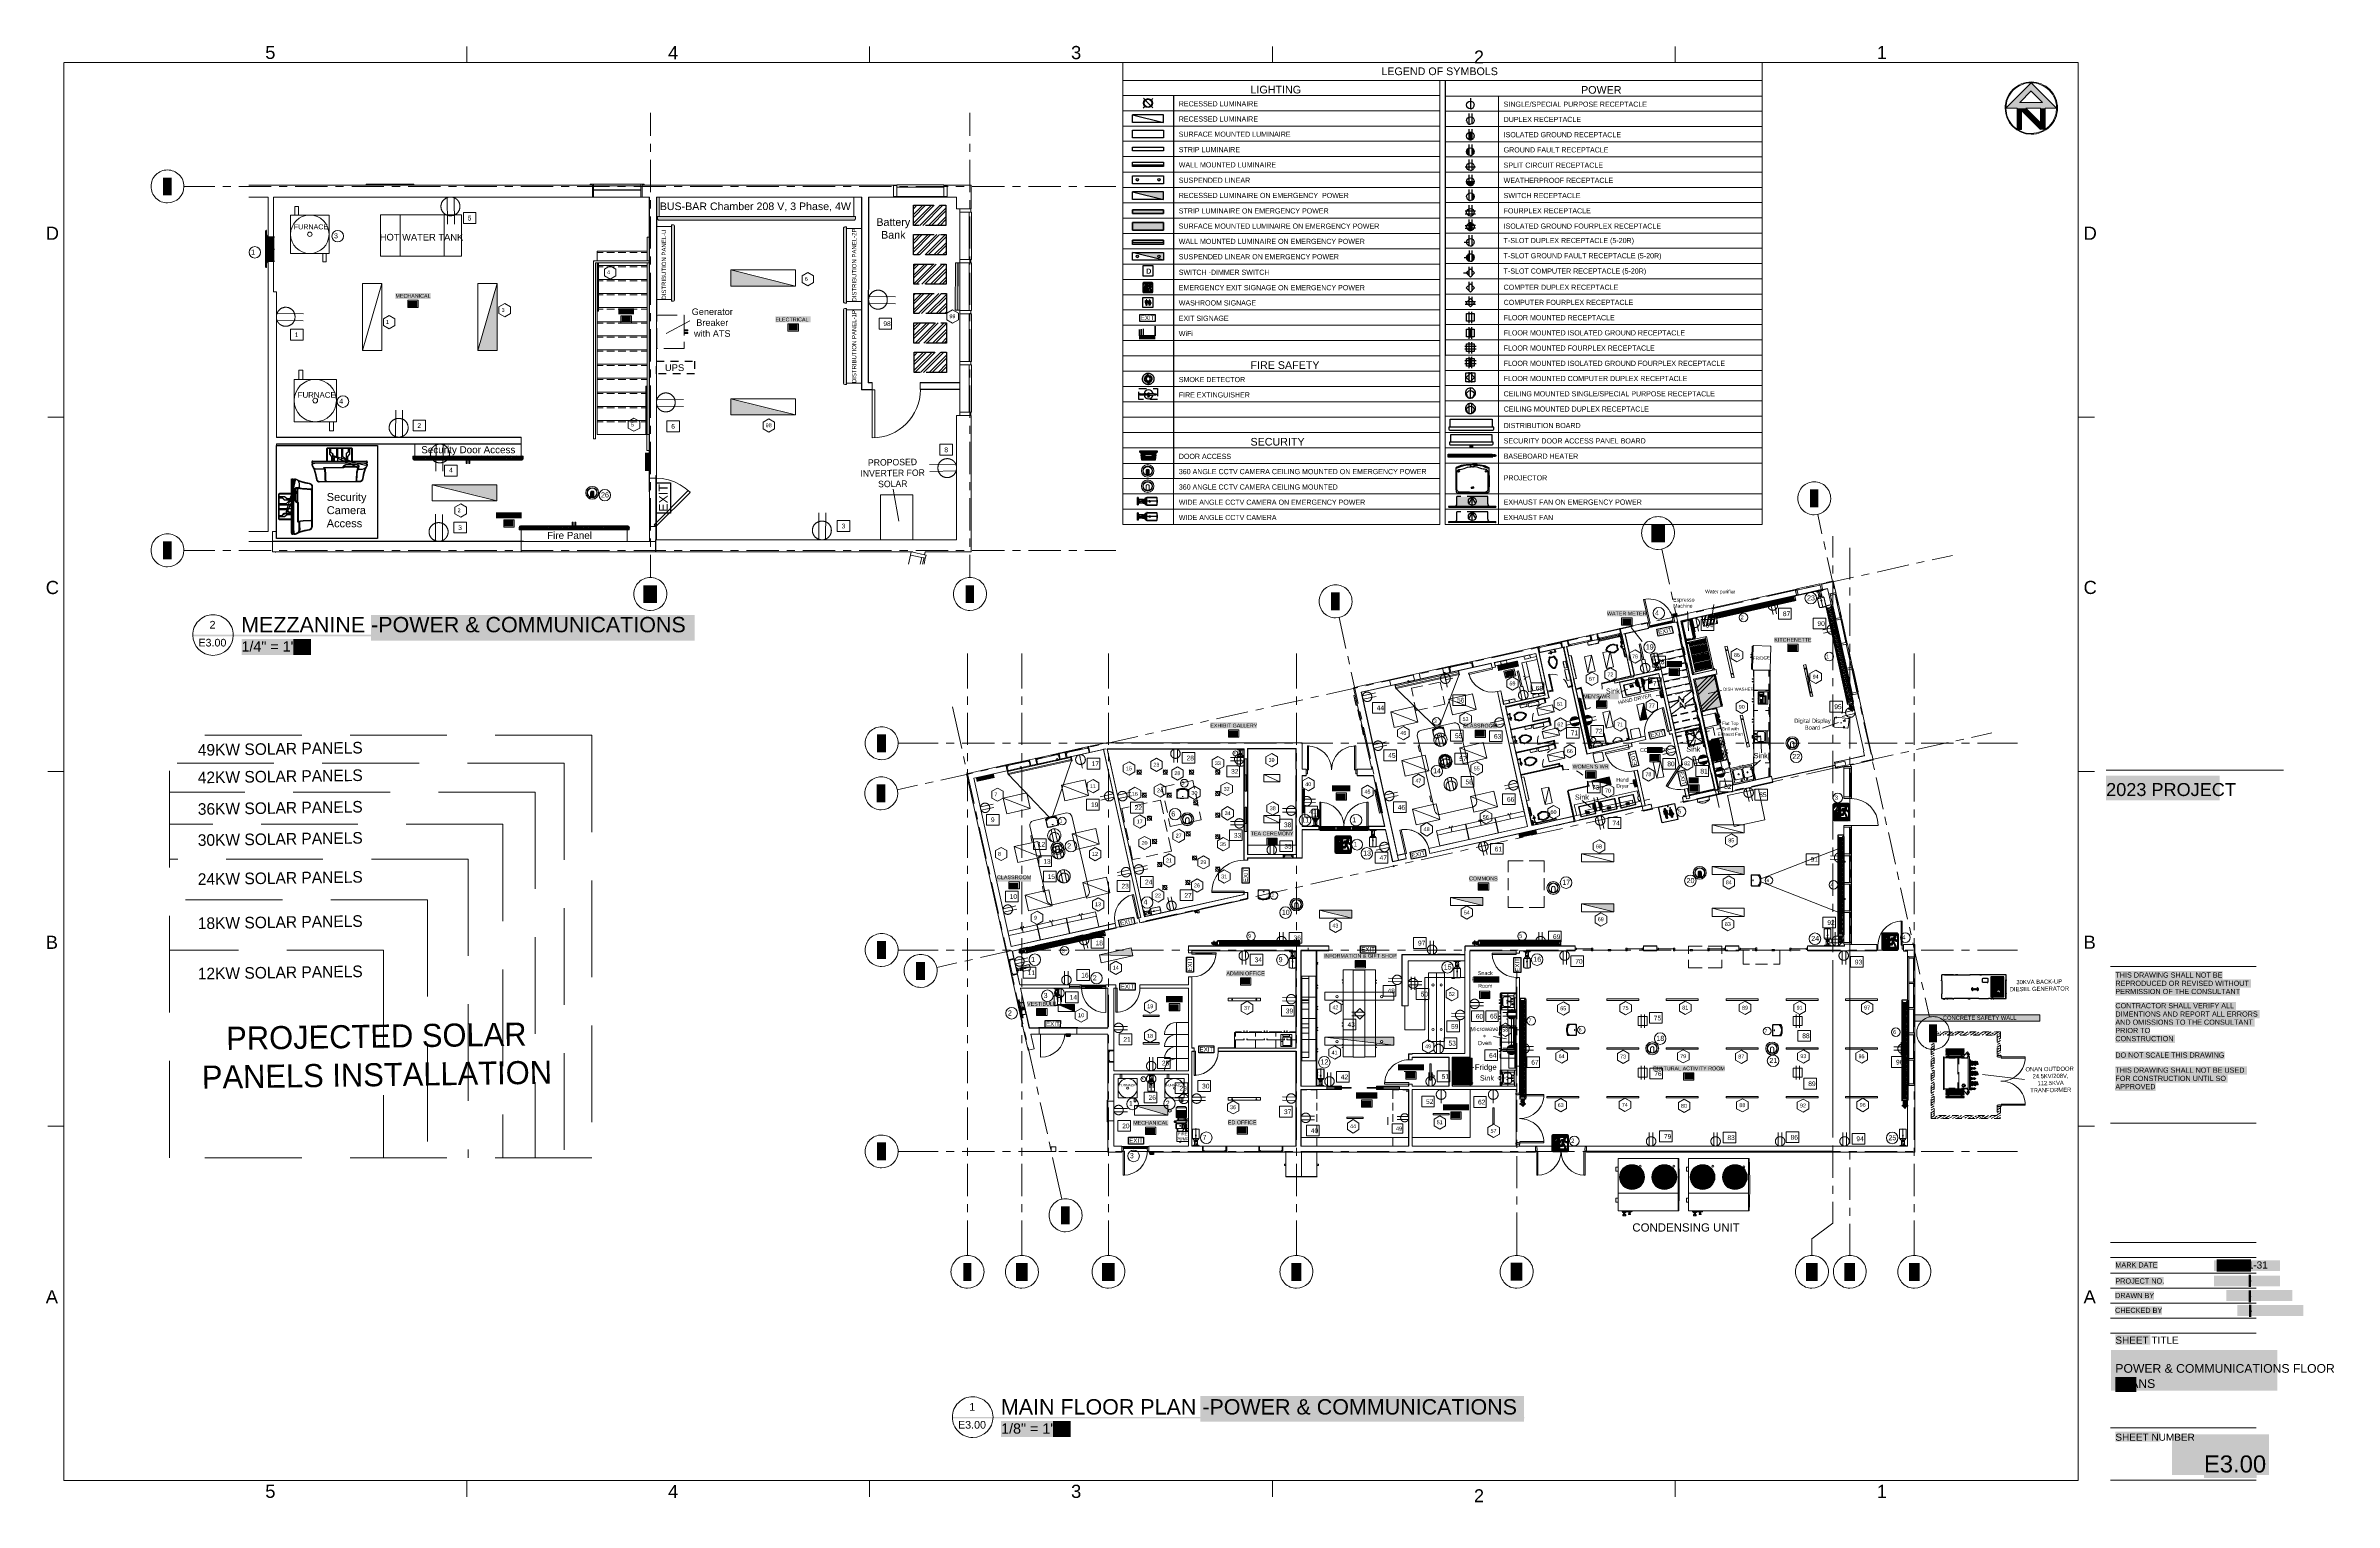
# Model space of a CAD drawing. Header units: inches. Extents: x 0.9 to 36.3, y 0.7 to 23.3.
import ezdxf

# ---------------------------------------------------------------- set-up
doc = ezdxf.new("R2010")
doc.units = ezdxf.units.IN
for name, pattern in [('ACAD_ISO02W100', [15, 12, -3]), ('CENTER', [50.8, 31.75, -6.35, 6.35, -6.35]), ('DASHED2', [0.375, 0.25, -0.125]), ('HIDDEN', [0.375, 0.25, -0.125])]:
    doc.linetypes.add(name, pattern=pattern)
doc.layers.get('0').update_dxf_attribs({"color": 1})
for name, color, linetype, true_color in [('Baseboard heater', 7, 'Continuous', 0x581317), ('PDF_Solid Fills', 7, 'Continuous', 0xffffff), ('Security Computer', 7, 'Continuous', 0x71a330), ('Ventilation Fan', 7, 'Continuous', 0x388956)]:
    doc.layers.add(name, color=color, linetype=linetype, true_color=true_color)
for name, color, linetype, lineweight, true_color in [('Blocks', 7, 'Continuous', 5, 0x9a9c7f), ('Boarder for name', 7, 'Continuous', 5, 0x777777), ('Doors', 7, 'Continuous', 5, 0xf2db9c), ('Lights', 7, 'Continuous', 15, 0xff0a0a), ('Numbering Baseboard Heater', 7, 'Continuous', 0, 0x581317), ('Numbering Exhaust', 7, 'Continuous', 0, 0x388956), ('Numbering Lights', 1, 'Continuous', 15, 0xff0000), ('Numbering Projectors', 7, 'Continuous', 0, 0x9a9c7f), ('PDF_Geometry', 7, 'Continuous', 9, 0x777777), ('Security Panel', 7, 'Continuous', 5, 0x9a9c7f), ('SOLAR PANEL', 7, 'Continuous', 15, 0x2c31a6), ('transformer', 7, 'Continuous', 15, 0xb1a785)]:
    doc.layers.add(name, color=color, linetype=linetype, lineweight=lineweight, true_color=true_color)
for name, color, linetype, lineweight in [('CCTV', 38, 'Continuous', 0), ('Condensing Units', 150, 'Continuous', 0), ('DG set', 18, 'Continuous', 15), ('Fire Pump', 242, 'Continuous', 5), ('Force flow Fan', 7, 'Continuous', 0), ('Furnace', 58, 'Continuous', 5), ('Hot water tank', 28, 'Continuous', 5), ('Numbering CCTV', 38, 'Continuous', 0), ('Numbering Condensing Units', 150, 'Continuous', 0), ('Numbering Force Flow Fan', 255, 'Continuous', 0), ('Numbering Furnace', 58, 'Continuous', 0), ('Numbering Panels', 250, 'Continuous', 0), ('Numbering receptecles', 170, 'Continuous', 15), ('Numbering Signages', 82, 'Continuous', 0), ('Panels', 12, 'Continuous', 9), ('Receptacles', 170, 'Continuous', 15), ('www.cadblocksfree.com', 7, 'Continuous', 9)]:
    doc.layers.add(name, color=color, linetype=linetype, lineweight=lineweight)
for name, color, linetype in [('Edges', 7, 'Continuous'), ('EXIT', 10, 'Continuous'), ('Legends', 250, 'Continuous'), ('PDF_Text', 7, 'Continuous'), ('Sensor', 80, 'Continuous'), ('Signages', 82, 'Continuous'), ('UPS', 225, 'Continuous')]:
    doc.layers.add(name, color=color, linetype=linetype)
doc.styles.add('PDF Arial', font='arial.ttf')
doc.styles.add('PDF Arial Narrow', font='ARIALN.TTF')
doc.styles.add('PDF ArialRoundedMT Bold', font='arialbd.ttf')
doc.styles.add('PDF GillSansMT', font='arial.ttf')
doc.styles.add('PDF GillSansMTCondensed', font='arial.ttf')
doc.styles.get("Standard").update_dxf_attribs({"font": 'arial.ttf'})
pattern_1 = [(31.97041, (-1.401335, 0.010687), (-0.03362206, 0.05386842), []), (31.97041, (-1.35759, 0.000563), (-0.03362206, 0.05386842), [0.03175, -0.015875])]

# ---------------------------------------------------------------- blocks, each defined once
blk = doc.blocks.new('Desk - 30 x 60 in.')
at = {"linetype": 'Continuous'}
for p, q in [((-26.999995, 0), (26.999995, 0)), ((-29.999995, -27), (-29.999995, -3)), ((29.999995, -3), (29.999995, -27)), ((26.999995, -30), (-26.999995, -30)), ((-20.000005, -30), (-20.000005, -31)), ((-20.000005, -31), (-16.000005, -31)), ((-16.000005, -31), (-16.000005, -30)), ((15.999995, -31), (15.999995, -30)), ((19.999995, -31), (15.999995, -31)), ((19.999995, -30), (19.999995, -31))]:
    blk.add_line(p, q, dxfattribs=at)
for centre, start, end in [((-26.499995, -3.5), 98.1301, 171.8699), ((26.499995, -3.5), 8.130102, 81.8699), ((-26.499995, -26.5), 188.1301, 261.8699), ((26.499995, -26.5), 278.1301, 351.8699)]:
    blk.add_arc(centre, 3.535534, start, end, dxfattribs=at)
blk = doc.blocks.new('File Cabinet - Letter')
at = {"linetype": 'Continuous'}
for p, q in [((0, 0), (15, 0)), ((0, -28.5), (0, 0)), ((15, 0), (15, -28.5)), ((15, -28.5), (0, -28.5)), ((0, -29.5), (0, -28.5)), ((0, -33.5), (0, -31.5)), ((0, -37.5), (0, -35.5)), ((0, -41.5), (0, -39.5)), ((0, -45.5), (0, -43.5)), ((0, -49.5), (0, -47.5)), ((0, -53.5), (0, -51.5)), ((0, -57), (0, -55.5)), ((2.5, -57), (0, -57)), ((6.5, -57), (4.5, -57)), ((5.5, -28.5), (5.5, -29.5)), ((5.5, -29.5), (9.5, -29.5)), ((10.5, -57), (8.5, -57)), ((9.5, -29.5), (9.5, -28.5)), ((15, -57), (12.5, -57)), ((15, -30.5), (15, -32.5)), ((15, -34.5), (15, -36.5)), ((15, -38.5), (15, -40.5)), ((15, -42.5), (15, -44.5)), ((15, -46.5), (15, -48.5)), ((15, -50.5), (15, -52.5)), ((15, -54.5), (15, -57))]:
    blk.add_line(p, q, dxfattribs=at)
blk = doc.blocks.new('Epson 5040ub_top_cad-block.com')
at = {"color": 0}
for points in [[(-74, -5), (-74, 0), (0, 0)], [(74, -5), (74, 0), (0, 0)], [(-231, -53), (-238, -47)], [(-220, -49), (-228, -43)], [(-208, -45), (-216, -38)], [(-199, -41), (-206, -35)], [(-188, -37), (-195, -31)], [(-177, -32), (-183, -28)], [(-168, -29), (-173, -25)], [(-157, -25), (-160, -22)], [(-148, -22), (-149, -20)], [(-138, -19), (-139, -19)], [(138, -19), (139, -19)], [(148, -22), (149, -20)], [(157, -25), (160, -22)], [(168, -29), (173, -25)], [(177, -32), (183, -28)], [(188, -37), (195, -31)], [(199, -41), (206, -35)], [(208, -45), (216, -38)], [(220, -49), (228, -43)], [(231, -53), (238, -47)], [(-49, -438), (49, -438)], [(-19, -359), (0, -359)], [(-19, -371), (0, -371)], [(19, -359), (0, -359)], [(19, -371), (0, -371)]]:
    blk.add_lwpolyline(points, dxfattribs=at)
for points in [[(0, -37), (-17, -37, -0.354906), (-24, -31, -0.016056), (-26, -22, 0.285232), (-31, -15, 0.084022), (-44, -13, -0.143766), (-49, -12, -0.072792), (-52, -10), (-60, -10, 0.320532), (-66, -5, 0.048215), (-97, -5, 0.096612), (-254, -49, 0.263617), (-258, -55, 0.012885), (-258, -427, -0.781265)], [(-60, -10), (-106, -13, 0.045223), (-106, -13, 0.07056), (-174, -31, -0.006437), (-228, -53, -0.072856), (-243, -56, -0.70445), (-246, -49, -0.081569), (-240, -45, -0.0531), (-170, -21, -0.048177), (-106, -13, -6.183682)], [(-247, -53, -0.112665), (-246, -52, -0.081569), (-240, -48, -0.0531), (-170, -24, -0.02751), (-134, -18, -0.02751)], [(-49, -438), (-87, -438, -0.020934), (-200, -434, -0.427836), (-246, -377), (-246, -121, -0.367703), (-212, -81, 0.026801), (-130, -63, 0.03082), (-130, -63, -0.081077), (-17, -37, -8.970593)], [(0, -37), (17, -37, 0.354906), (24, -31, 0.016056), (26, -22, -0.285232), (31, -15, -0.084022), (44, -13, 0.143766), (49, -12, 0.072792), (52, -10), (60, -10, -0.320532), (66, -5, -0.048215), (97, -5, -0.096612), (254, -49, -0.263617), (258, -55, -0.012885), (258, -427, 0.781265)], [(49, -438), (87, -438, 0.020934), (200, -434, 0.427836), (246, -377), (246, -121, 0.367703), (212, -81, -0.026801), (130, -63, -0.03082), (130, -63, 0.081077), (17, -37, 8.970593)], [(60, -10), (106, -13, -0.045223), (106, -13, -0.07056), (174, -31, 0.006437), (228, -53, 0.072856), (243, -56, 0.70445), (246, -49, 0.081569), (240, -45, 0.0531), (170, -21, 0.048177), (106, -13, 6.183682)], [(247, -53, 0.112665), (246, -52, 0.081569), (240, -48, 0.0531), (170, -24, 0.02751), (134, -18, 0.02751)], [(-258, -427, 0.30611), (-247, -442, 0.079705), (-230, -446, 0.003039), (0, -450, 73.76926)], [(258, -427, -0.30611), (247, -442, -0.079705), (230, -446, -0.003039), (0, -450, -73.76926)]]:
    blk.add_lwpolyline(points, format="xyb", dxfattribs=at)
for centre, radius in [((-217, -109), 13.3), ((-217, -109), 7.38), ((217, -109), 13.3), ((217, -109), 7.38)]:
    blk.add_circle(centre, radius, dxfattribs=at)
for centre, radius, start, end in [((0, -859), 851, 86.5169, 93.4831), ((-14, -365), 7.59, 127.7395, 232.2605), ((14, -365), 7.59, 307.7395, 52.2605)]:
    blk.add_arc(centre, radius, start, end, dxfattribs=at)
blk = doc.blocks.new('HD60-TOP')
at = {"lineweight": 0}
for p, q in [((-1.29, 2.24), (-1.29, 2.23)), ((2.58, 0), (2.57, 0)), ((-1.29, -2.24), (-1.29, -2.23))]:
    blk.add_line(p, q, dxfattribs=at)
at = {"lineweight": 0, "flags": 128}
for points in [[(-1.24, 2.27), (-1.23, 2.26, 0.011482), (-1.34, 2.2), (-1.34, 2.21, -0.005759)], [(0.67, 0), (0.67, -1.3, -0.281624), (0.46, -1.65, -0.240543), (-0.46, -1.65, -0.281624), (-0.67, -1.3), (-0.67, 0, -1.000121)], [(2.58, -0.06), (2.57, -0.06, 0.011482), (2.57, 0.06), (2.58, 0.06, -0.005759)], [(-1.34, -2.21), (-1.34, -2.2, 0.011482), (-1.23, -2.26), (-1.24, -2.27, -0.005759)]]:
    blk.add_lwpolyline(points, format="xyb", close=True, dxfattribs=at)
at = {"lineweight": 0}
for radius in [2.57, 2.54, 1.99, 1.97]:
    blk.add_circle((0, 0), radius, dxfattribs=at)
blk.add_circle((0, 0), 1.84)
blk = doc.blocks.new('Booster+pumps ls')
for p, q in [((-354, 10), (-369, 10)), ((-369, 10), (-369, -20)), ((-354, 60), (-162, 60)), ((-354, 60), (-354, 10)), ((-354, 10), (-354, -20)), ((-162, 18), (-162, 60)), ((-159, 18), (-162, 18)), ((-162, 18), (-162, -29)), ((-154, 45), (-159, 45)), ((-159, 18), (-159, 45)), ((-159, -29), (-159, 18)), ((-154, 55), (-108, 60)), ((-154, 55), (-154, 45)), ((-154, 43), (-108, 47)), ((-154, 43), (-154, 45)), ((-154, 43), (-154, -55)), ((-108, 37), (-112, 37)), ((-112, 23), (-112, 37)), ((-108, 23), (-112, 23)), ((-108, 76), (-108, 72)), ((-94, 76), (-108, 76)), ((-108, 72), (-108, 65)), ((-107, 72), (-108, 72)), ((-108, 65), (-108, 60)), ((-18, 65), (-108, 65)), ((-108, 60), (-108, 47)), ((-108, 47), (-108, 37)), ((-108, 37), (-108, 23)), ((-108, -37), (-108, 23)), ((-107, 75), (-107, 72)), ((-105, 75), (-107, 75)), ((-105, 72), (-107, 72)), ((-100, 75), (-105, 75)), ((-105, 75), (-105, 72)), ((-100, 72), (-105, 72)), ((-100, 75), (-98, 75)), ((-100, 72), (-100, 75)), ((-98, 72), (-100, 72)), ((-98, 75), (-98, 72)), ((-86, 72), (-98, 72)), ((-94, 76), (-94, 80)), ((-94, 80), (-80, 80)), ((-94, 76), (-86, 76)), ((-86, 76), (-86, 72)), ((-80, 76), (-86, 76)), ((-80, 76), (-80, 80)), ((-47, 76), (-80, 76)), ((-58, -1), (-57, 0)), ((-57, 0), (-56, 1)), ((-56, 1), (-55, 1)), ((-55, 1), (-53, 2)), ((-53, 2), (-52, 2)), ((-52, 2), (-51, 2)), ((-51, 2), (-50, 1)), ((-50, 1), (-49, 1)), ((-49, 1), (-48, 0)), ((-48, 0), (-47, -1)), ((-47, 76), (-47, 80)), ((-47, 80), (-33, 80)), ((-40, 76), (-47, 76)), ((-40, 72), (-40, 76)), ((-33, 76), (-40, 76)), ((-40, 72), (-29, 72)), ((-33, 76), (-33, 80)), ((-18, 76), (-33, 76)), ((-29, 75), (-29, 72)), ((-27, 75), (-29, 75)), ((-27, 72), (-29, 72)), ((-22, 75), (-27, 75)), ((-27, 75), (-27, 72)), ((-22, 72), (-27, 72)), ((-22, 75), (-20, 75)), ((-22, 72), (-22, 75)), ((-20, 72), (-22, 72)), ((-20, 75), (-20, 72)), ((-20, 72), (-18, 72)), ((-18, 72), (-18, 76)), ((-18, 65), (-18, 72)), ((-15, 65), (-18, 65)), ((-10, 72), (-15, 72)), ((-15, 72), (-15, 65)), ((-15, -105), (-15, 65)), ((2, 73), (-10, 73)), ((-10, 73), (-10, 72)), ((-10, 72), (-10, -112)), ((2, 72), (2, 73)), ((15, 72), (2, 72)), ((2, 72), (2, -112)), ((7, 90), (8, 93)), ((8, 87), (7, 90)), ((8, 96), (10, 99)), ((8, 93), (8, 96)), ((8, 84), (8, 87)), ((10, 81), (8, 84)), ((10, 99), (11, 101)), ((11, 78), (10, 81)), ((11, 101), (14, 104)), ((14, 76), (11, 78)), ((14, 104), (16, 105)), ((15, 91), (14, 90)), ((15, 90), (14, 90)), ((14, 76), (16, 79)), ((15, 93), (16, 93)), ((15, 93), (15, 92)), ((15, 92), (15, 93)), ((15, 93), (15, 93)), ((15, 92), (15, 92)), ((15, 92), (15, 91)), ((15, 91), (15, 90)), ((15, 90), (15, 89)), ((15, 89), (15, 88)), ((15, 89), (15, 88)), ((15, 88), (15, 88)), ((15, 88), (15, 87)), ((15, 87), (15, 86)), ((15, 87), (15, 86)), ((16, 86), (15, 86)), ((15, 86), (15, 86)), ((15, 75), (16, 76)), ((15, 75), (15, 75)), ((15, 72), (15, 75)), ((15, 75), (15, 75)), ((15, 75), (15, 75)), ((35, 72), (15, 72)), ((16, 105), (19, 107)), ((16, 95), (17, 96)), ((16, 93), (16, 95)), ((16, 85), (16, 86)), ((17, 83), (16, 85)), ((17, 80), (16, 79)), ((18, 78), (16, 79)), ((17, 78), (16, 78)), ((16, 77), (16, 78)), ((16, 77), (16, 77)), ((16, 77), (16, 77)), ((16, 77), (16, 77)), ((16, 77), (16, 77)), ((16, 76), (16, 77)), ((16, 76), (16, 76)), ((17, 96), (19, 98)), ((19, 82), (17, 83)), ((17, 83), (17, 83)), ((17, 83), (18, 81)), ((18, 81), (17, 80)), ((17, 80), (18, 81)), ((18, 78), (17, 80)), ((17, 80), (17, 80)), ((17, 80), (17, 80)), ((17, 80), (17, 80)), ((18, 78), (17, 78)), ((34, 78), (17, 78)), ((18, 81), (20, 80)), ((18, 78), (18, 78)), ((18, 78), (18, 78)), ((18, 78), (18, 78)), ((19, 78), (18, 78)), ((18, 78), (19, 78)), ((19, 107), (22, 108)), ((19, 98), (20, 99)), ((20, 81), (19, 82)), ((22, 79), (19, 79)), ((19, 79), (21, 79)), ((20, 78), (19, 79)), ((19, 79), (19, 79)), ((19, 78), (19, 79)), ((19, 78), (19, 79)), ((20, 78), (19, 78)), ((19, 78), (19, 78)), ((19, 78), (19, 78)), ((19, 78), (19, 78)), ((20, 99), (22, 99)), ((20, 81), (20, 80)), ((20, 81), (22, 80)), ((22, 80), (20, 81)), ((20, 78), (22, 79)), ((22, 80), (21, 79)), ((21, 79), (22, 79)), ((22, 108), (25, 108)), ((22, 99), (24, 100)), ((22, 80), (22, 80)), ((22, 80), (23, 79)), ((22, 80), (23, 79)), ((24, 80), (22, 80)), ((22, 80), (22, 80)), ((22, 80), (22, 79)), ((22, 79), (22, 79)), ((23, 79), (22, 79)), ((23, 79), (24, 80)), ((23, 79), (23, 79)), ((24, 79), (23, 79)), ((24, 100), (25, 100)), ((25, 79), (24, 79)), ((24, 79), (24, 79)), ((24, 79), (24, 79)), ((24, 79), (24, 79)), ((24, 79), (24, 79)), ((25, 108), (28, 108)), ((25, 100), (27, 100)), ((26, 79), (25, 79)), ((25, 79), (25, 79)), ((25, 79), (25, 79)), ((27, 79), (26, 79)), ((26, 79), (26, 79)), ((26, 79), (26, 79)), ((26, 79), (26, 79)), ((27, 100), (29, 99)), ((27, 79), (29, 80)), ((29, 80), (27, 80)), ((27, 79), (29, 80)), ((27, 79), (27, 80)), ((27, 79), (29, 79)), ((27, 79), (27, 79)), ((28, 79), (27, 79)), ((27, 79), (27, 79)), ((28, 108), (31, 107)), ((29, 79), (28, 79)), ((28, 79), (28, 79)), ((31, 79), (28, 79)), ((29, 79), (28, 79)), ((29, 99), (30, 99)), ((30, 81), (29, 80)), ((29, 79), (31, 79)), ((31, 79), (29, 79)), ((29, 79), (30, 79)), ((29, 79), (29, 79)), ((30, 99), (32, 98)), ((30, 81), (32, 82)), ((31, 78), (30, 79)), ((30, 79), (31, 79)), ((31, 107), (34, 105)), ((31, 79), (31, 78)), ((31, 79), (32, 79)), ((32, 78), (31, 78)), ((31, 78), (31, 78)), ((31, 78), (31, 78)), ((31, 78), (31, 78)), ((32, 98), (33, 96)), ((33, 83), (32, 82)), ((34, 80), (32, 78)), ((32, 78), (34, 80)), ((32, 78), (32, 79)), ((32, 78), (32, 78)), ((32, 78), (33, 78)), ((32, 78), (32, 78)), ((32, 78), (33, 78)), ((33, 96), (34, 95)), ((34, 85), (33, 83)), ((33, 78), (34, 79)), ((33, 78), (34, 78)), ((33, 78), (33, 78)), ((34, 105), (37, 104)), ((34, 95), (35, 93)), ((35, 86), (34, 85)), ((37, 76), (34, 79)), ((35, 78), (34, 78)), ((35, 93), (35, 92)), ((35, 92), (36, 90)), ((36, 90), (35, 88)), ((35, 88), (35, 86)), ((35, 77), (35, 78)), ((35, 77), (35, 77)), ((35, 77), (35, 72)), ((35, 77), (35, 76)), ((35, 77), (35, 77)), ((35, 77), (35, 77)), ((35, 76), (35, 75)), ((35, 76), (35, 76)), ((35, 75), (35, 75)), ((36, 75), (35, 75)), ((36, 75), (35, 75)), ((35, 72), (35, 75)), ((36, 75), (35, 75)), ((35, 75), (35, 75)), ((36, 75), (35, 75)), ((35, 75), (35, 75)), ((35, 75), (35, 75)), ((43, 72), (35, 72)), ((35, 72), (35, 72)), ((37, 76), (36, 75)), ((37, 76), (36, 75)), ((37, 76), (36, 75)), ((37, 76), (36, 75)), ((37, 104), (39, 101)), ((39, 78), (37, 76)), ((39, 101), (41, 99)), ((41, 81), (39, 78)), ((41, 99), (42, 96)), ((42, 84), (41, 81)), ((42, 96), (43, 93)), ((43, 87), (42, 84)), ((43, 93), (43, 90)), ((43, 90), (43, 87)), ((43, 72), (43, 54)), ((48, 54), (43, 54)), ((43, -105), (43, 54)), ((48, 54), (54, 54)), ((48, 54), (48, 54)), ((48, 54), (48, 14)), ((48, -66), (48, 14)), ((54, 54), (55, 54)), ((54, 54), (54, 54)), ((55, 54), (56, 54)), ((56, 54), (56, 53)), ((56, 53), (57, 53)), ((57, 53), (57, 52)), ((57, 52), (58, 51)), ((58, 51), (58, 50)), ((58, 51), (58, 51)), ((58, 31), (58, 50)), ((58, -83), (58, 31)), ((58, 31), (72, 31)), ((72, 27), (72, 31)), ((91, 27), (72, 27)), ((91, 27), (91, 27)), ((92, 27), (91, 27)), ((93, 28), (92, 27)), ((93, 28), (94, 29)), ((93, 28), (93, 28)), ((94, 29), (95, 30)), ((94, 29), (94, 29)), ((95, 53), (96, 54)), ((95, 52), (95, 53)), ((95, 52), (95, 51)), ((95, 52), (95, 52)), ((95, 31), (95, 51)), ((95, 31), (95, 30)), ((95, 31), (95, -83)), ((95, 30), (95, 30)), ((96, 54), (97, 55)), ((96, 54), (96, 54)), ((97, 55), (97, 55)), ((97, 55), (98, 55)), ((98, 55), (99, 55)), ((99, 55), (105, 55)), ((105, 71), (105, 72)), ((105, 72), (238, 72)), ((105, 69), (105, 71)), ((105, 71), (238, 71)), ((105, 65), (105, 69)), ((105, 69), (238, 69)), ((105, 60), (105, 65)), ((105, 65), (238, 65)), ((105, 60), (238, 60)), ((105, 55), (105, 60)), ((105, 55), (105, 55)), ((105, 55), (105, 54)), ((105, 55), (105, 55)), ((105, 55), (105, 55)), ((105, 54), (105, 55)), ((105, 55), (105, 55)), ((105, 55), (105, 53)), ((105, 54), (238, 54)), ((105, 54), (105, 53)), ((105, 53), (105, 54)), ((105, 54), (105, 54)), ((105, 53), (105, 53)), ((105, 53), (105, 53)), ((105, 53), (105, 53)), ((105, 51), (105, 53)), ((105, 50), (105, 53)), ((105, 51), (105, 50)), ((105, 50), (105, 51)), ((105, 47), (105, 50)), ((105, 50), (105, 50)), ((105, 50), (105, 44)), ((105, 47), (105, 50)), ((105, 47), (105, 47)), ((105, 47), (105, 46)), ((105, 44), (105, 47)), ((105, 44), (105, 46)), ((105, 42), (105, 46)), ((105, 42), (105, 44)), ((105, 41), (105, 44)), ((105, 44), (105, 44)), ((105, 36), (105, 44)), ((105, 42), (105, 41)), ((105, 37), (105, 41)), ((105, 37), (105, 35)), ((105, 36), (105, 37)), ((105, 35), (105, 36)), ((105, 26), (105, 36)), ((238, 35), (105, 35)), ((105, 27), (105, 25)), ((238, 27), (105, 27)), ((105, 26), (105, 27)), ((105, 26), (105, 25)), ((105, 26), (105, 15)), ((105, 25), (238, 25)), ((105, 19), (105, 17)), ((238, 19), (105, 19)), ((105, 15), (105, 19)), ((105, 17), (238, 17)), ((105, 17), (105, 15)), ((105, 15), (105, 14)), ((105, 14), (105, 10)), ((105, 8), (105, 14)), ((105, 14), (105, 2)), ((105, 10), (105, 8)), ((238, 10), (105, 10)), ((105, 8), (105, 8)), ((105, 8), (238, 8)), ((105, 8), (105, 2)), ((105, -2), (105, 2)), ((105, 0), (105, 2)), ((105, 2), (105, 2)), ((105, 2), (105, -12)), ((105, 0), (105, -2)), ((238, 0), (105, 0)), ((291, 73), (238, 73)), ((238, 73), (238, 55)), ((238, 72), (238, 71)), ((238, 71), (238, 69)), ((238, 69), (238, 65)), ((238, 65), (238, 60)), ((238, 60), (238, 55)), ((238, 54), (238, 55)), ((238, 55), (238, 55)), ((238, 55), (238, 55)), ((238, 54), (238, 55)), ((238, 55), (238, 53)), ((238, 55), (238, 55)), ((238, 54), (238, 53)), ((238, 54), (238, 54)), ((238, 54), (238, 53)), ((238, 53), (238, 53)), ((238, 53), (238, 53)), ((238, 53), (238, 53)), ((238, 53), (238, 50)), ((238, 53), (238, 51)), ((238, 50), (238, 51)), ((238, 51), (238, 50)), ((238, 50), (238, 50)), ((238, 50), (238, 50)), ((238, 50), (238, 47)), ((238, 50), (238, 44)), ((238, 50), (238, 47)), ((238, 46), (238, 47)), ((238, 44), (238, 46)), ((238, 46), (238, 42)), ((238, 42), (238, 44)), ((238, 41), (238, 44)), ((238, 44), (238, 36)), ((238, 41), (238, 42)), ((238, 41), (238, 37)), ((238, 35), (238, 37)), ((238, 37), (238, 36)), ((238, 36), (238, 35)), ((238, 36), (238, 26)), ((238, 25), (238, 27)), ((238, 27), (238, 26)), ((238, 26), (238, 25)), ((238, 26), (238, 14)), ((238, 17), (238, 19)), ((238, 19), (238, 14)), ((238, 17), (238, 14)), ((238, 10), (238, 14)), ((238, 14), (238, 8)), ((238, 14), (238, 2)), ((238, 8), (238, 10)), ((238, 2), (238, 8)), ((238, 8), (238, 8)), ((238, 0), (238, 2)), ((238, -2), (238, 2)), ((238, 2), (238, -12)), ((238, -2), (238, 0)), ((317, 47), (291, 73)), ((291, -124), (291, 73)), ((317, 47), (317, -98)), ((-354, -20), (-369, -20)), ((-354, -20), (-354, -162)), ((-162, -162), (-354, -162)), ((-354, -165), (-354, -162)), ((-354, -165), (-162, -165)), ((-159, -29), (-162, -29)), ((-162, -162), (-162, -29)), ((-162, -165), (-162, -162)), ((-159, -55), (-159, -29)), ((-154, -55), (-159, -55)), ((-154, -55), (-154, -58)), ((-154, -58), (-112, -62)), ((-154, -65), (-154, -58)), ((-154, -65), (-154, -65)), ((-154, -65), (-112, -70)), ((-154, -65), (-112, -70)), ((-152, -105), (-152, -112)), ((-152, -105), (-112, -105)), ((-152, -112), (-152, -135)), ((-15, -112), (-152, -112)), ((-108, -135), (-152, -135)), ((-152, -135), (-152, -165)), ((-108, -165), (-152, -165)), ((-108, -62), (-112, -61)), ((-112, -61), (-112, -62)), ((-112, -70), (-112, -62)), ((-112, -70), (-112, -70)), ((-112, -105), (-112, -70)), ((-112, -70), (-112, -70)), ((-112, -94), (-112, -70)), ((-112, -94), (-108, -94)), ((-108, -105), (-112, -105)), ((-108, -37), (-32, -37)), ((-108, -57), (-108, -37)), ((-32, -57), (-108, -57)), ((-108, -57), (-108, -62)), ((-108, -62), (-108, -65)), ((-108, -65), (-32, -65)), ((-108, -85), (-108, -65)), ((-32, -85), (-108, -85)), ((-108, -85), (-108, -94)), ((-108, -94), (-108, -105)), ((-15, -105), (-108, -105)), ((-108, -135), (-108, -165)), ((39, -135), (-108, -135)), ((-59, -3), (-58, -2)), ((-59, -4), (-59, -3)), ((-59, -5), (-59, -4)), ((-59, -6), (-59, -5)), ((-59, -8), (-59, -6)), ((-58, -9), (-59, -8)), ((-58, -2), (-58, -1)), ((-58, -10), (-58, -9)), ((-57, -11), (-58, -10)), ((-56, -11), (-57, -11)), ((-55, -12), (-56, -11)), ((-55, -5), (-54, -3)), ((-54, -8), (-55, -5)), ((-53, -12), (-55, -12)), ((-54, -3), (-51, -3)), ((-51, -8), (-54, -8)), ((-52, -12), (-53, -12)), ((-51, -12), (-52, -12)), ((-51, -3), (-49, -5)), ((-49, -5), (-51, -8)), ((-50, -12), (-51, -12)), ((-49, -11), (-50, -12)), ((-48, -11), (-49, -11)), ((-47, -10), (-48, -11)), ((-47, -1), (-46, -2)), ((-46, -9), (-47, -10)), ((-46, -2), (-46, -3)), ((-46, -3), (-45, -4)), ((-45, -6), (-46, -8)), ((-46, -8), (-46, -9)), ((-45, -4), (-45, -5)), ((-45, -5), (-45, -6)), ((-32, -57), (-32, -37)), ((-32, -65), (-32, -85)), ((-15, -105), (-15, -112)), ((11, -114), (12, -113)), ((11, -115), (11, -114)), ((11, -117), (11, -115)), ((11, -118), (11, -117)), ((11, -119), (11, -118)), ((12, -120), (11, -119)), ((12, -112), (13, -111)), ((12, -113), (12, -112)), ((12, -121), (12, -120)), ((13, -122), (12, -121)), ((13, -111), (14, -111)), ((14, -123), (13, -122)), ((14, -111), (15, -110)), ((15, -123), (14, -123)), ((15, -110), (17, -110)), ((15, -117), (16, -114)), ((16, -119), (15, -117)), ((17, -124), (15, -123)), ((16, -114), (19, -114)), ((19, -119), (16, -119)), ((17, -110), (18, -110)), ((18, -124), (17, -124)), ((18, -110), (19, -110)), ((19, -124), (18, -124)), ((19, -110), (20, -110)), ((19, -114), (21, -117)), ((21, -117), (19, -119)), ((20, -123), (19, -124)), ((20, -110), (21, -111)), ((21, -123), (20, -123)), ((21, -111), (22, -111)), ((22, -122), (21, -123)), ((22, -111), (23, -112)), ((23, -121), (22, -122)), ((23, -112), (24, -113)), ((24, -120), (23, -121)), ((24, -113), (24, -114)), ((24, -114), (25, -115)), ((25, -118), (24, -119)), ((24, -119), (24, -120)), ((25, -115), (25, -117)), ((25, -117), (25, -118)), ((39, -135), (39, -165)), ((83, -135), (39, -135)), ((39, -165), (83, -165)), ((43, -112), (43, -105)), ((48, -105), (43, -105)), ((83, -112), (43, -112)), ((48, -66), (48, -105)), ((48, -105), (56, -105)), ((57, -104), (56, -105)), ((56, -105), (56, -105)), ((56, -105), (83, -105)), ((58, -103), (57, -104)), ((57, -104), (57, -104)), ((58, -81), (59, -80)), ((58, -82), (58, -81)), ((58, -83), (58, -82)), ((58, -82), (58, -82)), ((58, -102), (58, -83)), ((58, -102), (58, -103)), ((58, -103), (58, -103)), ((59, -80), (60, -79)), ((59, -80), (59, -80)), ((60, -79), (60, -79)), ((61, -79), (60, -79)), ((61, -79), (62, -79)), ((62, -79), (91, -79)), ((83, -112), (83, -105)), ((83, -135), (83, -112)), ((83, -135), (83, -165)), ((91, -79), (91, -79)), ((91, -79), (92, -79)), ((92, -79), (93, -79)), ((93, -79), (93, -80)), ((93, -80), (94, -80)), ((94, -81), (94, -80)), ((94, -81), (95, -82)), ((95, -83), (95, -82)), ((95, -82), (95, -82)), ((95, -103), (95, -83)), ((95, -103), (95, -104)), ((95, -105), (95, -104)), ((95, -104), (95, -104)), ((96, -105), (95, -105)), ((96, -106), (96, -105)), ((97, -106), (96, -106)), ((97, -107), (97, -106)), ((98, -107), (97, -107)), ((98, -107), (99, -107)), ((99, -107), (105, -107)), ((105, -2), (238, -2)), ((105, -10), (105, -12)), ((238, -10), (105, -10)), ((105, -12), (105, -10)), ((105, -12), (238, -12)), ((105, -12), (105, -12)), ((105, -26), (105, -12)), ((105, -12), (105, -20)), ((105, -12), (105, -12)), ((105, -20), (105, -22)), ((238, -20), (105, -20)), ((105, -26), (105, -20)), ((105, -22), (238, -22)), ((105, -22), (105, -26)), ((105, -32), (105, -26)), ((105, -30), (105, -26)), ((105, -40), (105, -26)), ((105, -30), (105, -32)), ((238, -30), (105, -30)), ((105, -32), (238, -32)), ((105, -32), (105, -40)), ((105, -40), (105, -42)), ((238, -40), (105, -40)), ((105, -40), (105, -40)), ((105, -40), (105, -53)), ((105, -40), (105, -40)), ((105, -42), (105, -40)), ((105, -42), (238, -42)), ((105, -50), (105, -52)), ((238, -50), (105, -50)), ((105, -53), (105, -50)), ((105, -52), (238, -52)), ((105, -52), (105, -53)), ((105, -53), (105, -54)), ((105, -54), (105, -66)), ((105, -54), (105, -59)), ((105, -59), (105, -60)), ((238, -59), (105, -59)), ((105, -60), (105, -61)), ((105, -66), (105, -60)), ((105, -61), (238, -61)), ((105, -61), (105, -66)), ((105, -66), (105, -78)), ((105, -66), (105, -66)), ((105, -68), (105, -66)), ((105, -70), (105, -66)), ((105, -68), (105, -70)), ((238, -68), (105, -68)), ((105, -70), (238, -70)), ((105, -77), (105, -79)), ((238, -77), (105, -77)), ((105, -78), (105, -77)), ((105, -78), (105, -79)), ((105, -88), (105, -78)), ((105, -79), (238, -79)), ((105, -87), (238, -87)), ((105, -87), (105, -88)), ((105, -88), (105, -87)), ((105, -88), (105, -88)), ((105, -88), (105, -93)), ((105, -96), (105, -88)), ((105, -93), (105, -94)), ((105, -96), (105, -93)), ((105, -94), (105, -96)), ((105, -94), (105, -98)), ((105, -96), (105, -102)), ((105, -96), (105, -96)), ((105, -96), (105, -98)), ((105, -98), (105, -99)), ((105, -102), (105, -99)), ((105, -99), (105, -102)), ((105, -102), (105, -103)), ((105, -102), (105, -102)), ((105, -103), (105, -102)), ((105, -105), (105, -102)), ((105, -103), (105, -105)), ((105, -105), (105, -105)), ((105, -105), (105, -105)), ((105, -105), (105, -106)), ((105, -105), (105, -105)), ((105, -105), (105, -106)), ((105, -106), (105, -105)), ((105, -106), (238, -106)), ((105, -107), (105, -106)), ((105, -106), (105, -106)), ((105, -106), (105, -112)), ((105, -106), (105, -106)), ((105, -106), (105, -106)), ((105, -106), (105, -106)), ((105, -106), (105, -106)), ((105, -106), (105, -106)), ((105, -112), (238, -112)), ((105, -112), (105, -117)), ((105, -117), (238, -117)), ((105, -117), (105, -120)), ((238, -120), (105, -120)), ((105, -120), (105, -123)), ((105, -123), (238, -123)), ((105, -123), (105, -124)), ((105, -124), (238, -124)), ((238, -12), (238, -10)), ((238, -10), (238, -12)), ((238, -12), (238, -20)), ((238, -12), (238, -26)), ((238, -12), (238, -12)), ((238, -22), (238, -20)), ((238, -20), (238, -26)), ((238, -22), (238, -26)), ((238, -30), (238, -26)), ((238, -32), (238, -26)), ((238, -26), (238, -40)), ((238, -32), (238, -30)), ((238, -32), (238, -40)), ((238, -42), (238, -40)), ((238, -40), (238, -40)), ((238, -40), (238, -42)), ((238, -40), (238, -53)), ((238, -52), (238, -50)), ((238, -50), (238, -53)), ((238, -52), (238, -53)), ((238, -59), (238, -53)), ((238, -53), (238, -66)), ((238, -60), (238, -59)), ((238, -61), (238, -60)), ((238, -60), (238, -66)), ((238, -66), (238, -61)), ((238, -68), (238, -66)), ((238, -70), (238, -66)), ((238, -66), (238, -78)), ((238, -70), (238, -68)), ((238, -79), (238, -77)), ((238, -77), (238, -78)), ((238, -78), (238, -88)), ((238, -79), (238, -78)), ((238, -88), (238, -87)), ((238, -87), (238, -88)), ((238, -88), (238, -88)), ((238, -93), (238, -88)), ((238, -88), (238, -96)), ((238, -94), (238, -93)), ((238, -93), (238, -96)), ((238, -94), (238, -96)), ((238, -98), (238, -94)), ((238, -96), (238, -98)), ((238, -96), (238, -101)), ((238, -99), (238, -98)), ((238, -99), (238, -99)), ((238, -101), (238, -99)), ((238, -102), (238, -99)), ((238, -102), (238, -101)), ((238, -103), (238, -102)), ((238, -102), (238, -102)), ((238, -103), (238, -102)), ((238, -102), (238, -105)), ((238, -105), (238, -103)), ((238, -105), (238, -105)), ((238, -105), (238, -105)), ((238, -105), (238, -106)), ((238, -105), (238, -106)), ((238, -105), (238, -105)), ((238, -106), (238, -105)), ((238, -112), (238, -106)), ((238, -106), (238, -106)), ((238, -106), (238, -106)), ((238, -106), (238, -106)), ((238, -106), (238, -106)), ((238, -106), (238, -106)), ((238, -106), (238, -106)), ((238, -124), (238, -106)), ((238, -117), (238, -112)), ((238, -120), (238, -117)), ((238, -123), (238, -120)), ((238, -124), (238, -123)), ((291, -124), (238, -124)), ((317, -98), (291, -124))]:
    blk.add_line(p, q)
blk = doc.blocks.new('Diesel Generator pl')
at = {"layer": 'Edges'}
for p, q in [((1.8, 1.66), (1.79, 1.66)), ((1.8, 1.66), (1.79, 1.66)), ((1.79, 1.66), (1.79, 1.66)), ((1.79, 1.63), (1.79, 1.66)), ((1.8, 1.63), (1.79, 1.63)), ((1.8, 1.66), (1.8, 2.02)), ((2, 2.02), (1.8, 2.02)), ((1.8, 2.02), (1.8, 2.02)), ((1.8, 2.02), (1.8, 2.02)), ((1.8, 1.63), (1.8, 1.66)), ((1.8, 1.66), (1.8, 1.66)), ((1.8, 1.63), (1.8, 0.74)), ((2, 2.02), (2, 2.04)), ((2, 2.02), (2, 2.04)), ((2, 2.04), (2, 2.04)), ((2, 2.04), (2.6, 2.04)), ((2.6, 2.02), (2, 2.02)), ((2, 2.02), (2, 2.02)), ((2.6, 2.04), (2.6, 2.02)), ((2.6, 2.04), (2.6, 2.04)), ((2.6, 2.04), (2.61, 2.04)), ((2.6, 2.02), (2.6, 2.04)), ((2.6, 2.04), (2.6, 2.04)), ((2.6, 2.02), (2.6, 2.02)), ((2.61, 2.02), (2.6, 2.02)), ((2.61, 2.04), (2.61, 2.02)), ((2.61, 2.04), (2.61, 2.04)), ((2.61, 2.02), (2.61, 2.04)), ((2.61, 2.04), (2.61, 2.04)), ((2.61, 2.04), (2.61, 2.02)), ((2.61, 2.02), (2.61, 2.04)), ((2.61, 2.04), (2.61, 2.04)), ((2.61, 2.02), (2.61, 2.02)), ((2.61, 2.02), (2.61, 2.02)), ((2.61, 2.02), (2.61, 2.02)), ((2.61, 2.02), (2.74, 2.02)), ((2.74, 2.02), (2.74, 2.02)), ((2.78, 2.02), (2.74, 2.02)), ((2.77, 2.02), (2.74, 2.02)), ((2.77, 2.03), (2.77, 2.02)), ((2.78, 2.03), (2.77, 2.03)), ((2.77, 2.03), (2.77, 2.03)), ((2.77, 2.02), (2.77, 2.02)), ((2.77, 2.02), (2.77, 2.02)), ((2.77, 2.02), (2.78, 2.02)), ((2.78, 2.02), (2.78, 2.03)), ((2.78, 2.03), (2.78, 2.03)), ((2.78, 2.03), (2.78, 2.03)), ((2.78, 2.03), (2.78, 2.03)), ((2.78, 2.03), (2.78, 2.03)), ((2.78, 2.02), (2.78, 2.03)), ((2.78, 2.03), (2.78, 2.03)), ((2.78, 2.03), (2.78, 2.03)), ((2.78, 2.03), (2.78, 2.03)), ((2.78, 2.03), (2.78, 2.03)), ((2.78, 2.03), (2.78, 2.03)), ((2.78, 2.02), (2.78, 2.02)), ((2.78, 2.02), (2.78, 2.02)), ((2.78, 2.02), (2.78, 2.02)), ((2.78, 2.02), (2.78, 2.02)), ((2.78, 2.02), (2.78, 2.02)), ((2.78, 2.02), (2.78, 2.02)), ((2.78, 2.02), (2.78, 2.02)), ((2.78, 2.02), (2.78, 2.02)), ((2.78, 2.02), (2.78, 2.02)), ((2.78, 2.02), (2.78, 2.02)), ((2.78, 2.02), (2.78, 2.02)), ((2.78, 2.02), (2.78, 2.02)), ((2.78, 2.02), (2.78, 2.02)), ((2.78, 2.02), (2.78, 2.02)), ((2.78, 2.02), (2.78, 2.02)), ((2.78, 2.02), (2.78, 2.02)), ((2.78, 2.02), (2.78, 2.02)), ((2.78, 2.02), (2.78, 2.02)), ((2.78, 2.02), (2.78, 2.02)), ((2.78, 2.02), (2.78, 2.02)), ((2.78, 2.02), (2.78, 2.02)), ((2.78, 2.02), (2.78, 2.02)), ((2.78, 2.02), (2.78, 2.02)), ((2.78, 2.02), (2.84, 2.02)), ((2.89, 2.02), (2.78, 2.02)), ((2.84, 2.02), (2.84, 2.04)), ((2.84, 2.04), (2.88, 2.04)), ((2.86, 2.02), (2.84, 2.02)), ((2.86, 2.02), (2.88, 2.02)), ((2.88, 2.02), (2.88, 2.04)), ((2.88, 2.02), (2.88, 2.04)), ((2.88, 2.04), (2.88, 2.04)), ((2.88, 2.04), (2.88, 2.04)), ((2.89, 2.02), (2.88, 2.02)), ((2.88, 2.02), (2.88, 2.02)), ((2.89, 2.02), (2.89, 2.02)), ((2.9, 2.02), (2.89, 2.02)), ((2.89, 2.02), (2.89, 2.02)), ((2.89, 2.02), (2.89, 2.02)), ((2.89, 2.02), (2.89, 2.02)), ((2.89, 2.02), (2.89, 2.02)), ((2.89, 2.02), (2.89, 2.02)), ((2.9, 2.02), (2.89, 2.02)), ((2.89, 2.02), (2.89, 2.02)), ((2.9, 2.02), (2.9, 2.02)), ((2.9, 2.02), (3.74, 2.02)), ((3.73, 2.03), (3.73, 2.03)), ((3.73, 2.03), (3.73, 2.03)), ((3.73, 2.03), (3.73, 2.03)), ((3.73, 2.03), (3.73, 2.03)), ((3.73, 2.03), (3.73, 2.03)), ((3.73, 2.03), (3.73, 2.03)), ((3.74, 2.03), (3.73, 2.03)), ((3.73, 2.03), (3.73, 2.03)), ((3.73, 2.03), (3.73, 2.03)), ((3.73, 2.03), (3.73, 2.03)), ((3.73, 2.03), (3.73, 2.03)), ((3.74, 2.03), (3.73, 2.03)), ((3.74, 2.03), (3.74, 2.02)), ((3.76, 2.03), (3.74, 2.03)), ((3.75, 2.03), (3.74, 2.03)), ((3.74, 2.02), (3.76, 2.02)), ((3.75, 2.03), (3.75, 2.03)), ((3.75, 2.03), (3.75, 2.03)), ((3.75, 2.03), (3.75, 2.03)), ((3.75, 2.03), (3.75, 2.03)), ((3.75, 2.03), (3.75, 2.03)), ((3.75, 2.03), (3.75, 2.03)), ((3.75, 2.03), (3.75, 2.03)), ((3.75, 2.03), (3.75, 2.03)), ((3.75, 2.03), (3.75, 2.03)), ((3.75, 2.03), (3.75, 2.03)), ((3.75, 2.03), (3.75, 2.03)), ((3.75, 2.03), (3.75, 2.03)), ((3.75, 2.03), (3.75, 2.03)), ((3.75, 2.03), (3.75, 2.03)), ((3.75, 2.03), (3.75, 2.03)), ((3.76, 2.03), (3.75, 2.03)), ((3.76, 2.03), (3.76, 2.02)), ((3.76, 2.03), (3.76, 2.03)), ((3.76, 2.03), (3.76, 2.03)), ((3.76, 2.03), (3.76, 2.03)), ((3.76, 2.03), (3.76, 2.03)), ((3.76, 2.03), (3.76, 2.03)), ((3.76, 2.03), (3.76, 2.03)), ((3.76, 2.03), (3.76, 2.03)), ((3.76, 2.03), (3.76, 2.03)), ((3.76, 2.03), (3.76, 2.03)), ((3.76, 2.03), (3.76, 2.03)), ((3.76, 2.03), (3.76, 2.03)), ((3.76, 2.03), (3.76, 2.03)), ((6.2, 2.02), (3.76, 2.02)), ((4.4, 2.03), (4.4, 2.04)), ((4.42, 2.04), (4.4, 2.04)), ((4.4, 2.02), (4.4, 2.03)), ((4.42, 2.03), (4.4, 2.03)), ((4.4, 2.03), (4.42, 2.03)), ((4.4, 2.02), (4.52, 2.02)), ((4.42, 2.04), (4.42, 2.05)), ((4.42, 2.05), (4.46, 2.05)), ((4.42, 2.03), (4.42, 2.04)), ((4.42, 2.04), (4.42, 2.04)), ((4.42, 2.04), (4.45, 2.04)), ((4.42, 2.04), (4.42, 2.04)), ((4.42, 2.03), (4.42, 2.03)), ((4.42, 2.03), (4.45, 2.03)), ((4.45, 2.03), (4.45, 2.04)), ((4.45, 2.04), (4.45, 2.04)), ((4.45, 2.04), (4.46, 2.04)), ((4.45, 2.03), (4.45, 2.03)), ((4.45, 2.03), (4.51, 2.03)), ((4.51, 2.03), (4.45, 2.03)), ((4.46, 2.04), (4.46, 2.05)), ((4.52, 2.04), (4.46, 2.04)), ((6.2, 2.02), (4.46, 2.02)), ((4.51, 2.03), (4.51, 2.03)), ((4.51, 2.03), (4.51, 2.03)), ((4.51, 2.03), (4.52, 2.03)), ((4.51, 2.03), (4.51, 2.03)), ((4.51, 2.03), (4.51, 2.03)), ((4.51, 2.02), (4.51, 2.03)), ((4.52, 2.03), (4.51, 2.03)), ((4.51, 2.03), (4.51, 2.03)), ((4.51, 2.03), (4.51, 2.03)), ((4.52, 2.02), (4.51, 2.02)), ((4.51, 2.02), (4.51, 2.02)), ((4.51, 2.02), (4.51, 2.02)), ((4.51, 2.02), (4.51, 2.02)), ((4.51, 2.02), (4.51, 2.02)), ((4.52, 2.04), (4.52, 2.04)), ((4.52, 2.04), (4.52, 2.04)), ((4.52, 2.04), (4.52, 2.04)), ((4.52, 2.04), (4.52, 2.04)), ((4.52, 2.04), (4.53, 2.04)), ((4.52, 2.04), (4.52, 2.04)), ((4.52, 2.04), (4.52, 2.04)), ((4.52, 2.04), (4.52, 2.04)), ((4.52, 2.04), (4.52, 2.04)), ((4.52, 2.04), (4.52, 2.04)), ((4.52, 2.03), (4.52, 2.04)), ((4.52, 2.04), (4.52, 2.04)), ((4.52, 2.04), (4.52, 2.04)), ((4.52, 2.04), (4.53, 2.04)), ((4.52, 2.04), (4.52, 2.04)), ((4.52, 2.04), (4.52, 2.04)), ((4.52, 2.04), (4.52, 2.04)), ((4.52, 2.04), (4.52, 2.04)), ((4.52, 2.03), (4.52, 2.04)), ((4.52, 2.04), (4.53, 2.04)), ((4.52, 2.03), (4.52, 2.03)), ((4.52, 2.03), (4.52, 2.03)), ((4.52, 2.03), (4.52, 2.03)), ((4.52, 2.03), (4.52, 2.03)), ((4.52, 2.03), (4.52, 2.03)), ((4.52, 2.03), (4.52, 2.03)), ((4.52, 2.03), (4.52, 2.03)), ((4.52, 2.03), (4.52, 2.03)), ((4.52, 2.03), (4.52, 2.03)), ((4.52, 2.03), (4.52, 2.03)), ((4.52, 2.03), (4.52, 2.03)), ((4.52, 2.03), (4.52, 2.03)), ((4.52, 2.03), (4.52, 2.03)), ((4.52, 2.03), (4.52, 2.03)), ((4.52, 2.03), (4.52, 2.03)), ((4.52, 2.03), (4.52, 2.03)), ((4.52, 2.03), (4.52, 2.03)), ((4.52, 2.03), (4.52, 2.03)), ((4.52, 2.03), (4.52, 2.03)), ((4.52, 2.03), (4.52, 2.03)), ((4.52, 2.03), (4.52, 2.03)), ((4.52, 2.03), (4.52, 2.03)), ((4.52, 2.02), (4.52, 2.03)), ((4.52, 2.03), (4.52, 2.03)), ((4.52, 2.03), (4.52, 2.03)), ((4.55, 2.03), (4.52, 2.03)), ((4.52, 2.03), (4.52, 2.03)), ((4.56, 2.03), (4.52, 2.03)), ((4.52, 2.03), (4.52, 2.03)), ((4.52, 2.02), (4.52, 2.02)), ((4.55, 2.02), (4.52, 2.02)), ((4.53, 2.04), (4.53, 2.04)), ((4.53, 2.04), (4.53, 2.04)), ((4.53, 2.04), (4.53, 2.04)), ((4.53, 2.04), (4.53, 2.04)), ((4.56, 2.04), (4.53, 2.04)), ((4.53, 2.04), (4.53, 2.04)), ((4.55, 2.02), (4.55, 2.03)), ((4.55, 2.03), (4.55, 2.03)), ((4.55, 2.02), (4.55, 2.03)), ((4.55, 2.02), (4.55, 2.02)), ((4.56, 2.03), (4.56, 2.04)), ((4.56, 2.04), (4.56, 2.04)), ((4.56, 2.03), (4.56, 2.04)), ((4.56, 2.03), (4.56, 2.03)), ((4.59, 2.03), (4.59, 2.03)), ((4.59, 2.02), (4.59, 2.02)), ((4.6, 1.76), (4.61, 1.77)), ((4.6, 1.53), (4.6, 1.76)), ((4.6, 1.76), (4.6, 1.76)), ((4.61, 1.77), (4.61, 1.78)), ((4.61, 1.78), (4.61, 1.78)), ((4.61, 1.78), (4.62, 1.78)), ((4.61, 1.77), (4.61, 1.77)), ((4.62, 1.79), (4.63, 1.79)), ((4.62, 1.79), (4.62, 1.79)), ((4.62, 1.78), (4.62, 1.79)), ((4.63, 1.79), (4.64, 1.79)), ((4.63, 1.79), (4.63, 1.79)), ((4.64, 1.79), (4.65, 1.79)), ((4.65, 1.79), (4.92, 1.79)), ((4.92, 1.79), (4.93, 1.79)), ((4.92, 1.79), (4.92, 1.79)), ((4.93, 1.79), (4.93, 1.79)), ((4.93, 1.79), (4.94, 1.79)), ((4.94, 1.79), (4.94, 1.79)), ((4.94, 1.79), (4.94, 1.78)), ((4.94, 1.78), (4.95, 1.78)), ((4.95, 1.78), (4.95, 1.78)), ((4.95, 1.78), (4.95, 1.77)), ((4.95, 1.77), (4.95, 1.77)), ((4.95, 1.77), (4.95, 1.77)), ((4.95, 1.77), (4.95, 1.76)), ((4.95, 1.76), (4.95, 1.53)), ((6.05, 1.9), (5.16, 1.9)), ((5.16, 1.9), (5.16, 0.53)), ((5.17, 1.89), (5.17, 1.87)), ((5.2, 1.89), (5.17, 1.89)), ((5.17, 1.87), (5.2, 1.87)), ((5.17, 1.86), (5.17, 1.84)), ((5.2, 1.86), (5.17, 1.86)), ((5.17, 1.84), (5.2, 1.84)), ((5.2, 1.83), (5.17, 1.83)), ((5.17, 1.83), (5.17, 1.81)), ((5.17, 1.81), (5.2, 1.81)), ((5.2, 1.81), (5.17, 1.81)), ((5.17, 1.81), (5.17, 1.78)), ((5.17, 1.78), (5.17, 1.75)), ((5.2, 1.78), (5.17, 1.78)), ((5.17, 1.78), (5.2, 1.78)), ((5.17, 1.75), (5.2, 1.75)), ((5.2, 1.75), (5.17, 1.75)), ((5.17, 1.75), (5.17, 1.73)), ((5.17, 1.73), (5.2, 1.73)), ((5.2, 1.72), (5.17, 1.72)), ((5.17, 1.72), (5.17, 1.7)), ((5.17, 1.7), (5.2, 1.7)), ((5.17, 1.69), (5.17, 1.67)), ((5.2, 1.69), (5.17, 1.69)), ((5.2, 1.67), (5.17, 1.67)), ((5.17, 1.67), (5.17, 1.64)), ((5.17, 1.67), (5.2, 1.67)), ((5.17, 1.64), (5.2, 1.64)), ((5.2, 1.64), (5.17, 1.64)), ((5.17, 1.64), (5.17, 1.61)), ((5.2, 1.61), (5.17, 1.61)), ((5.17, 1.61), (5.17, 1.58)), ((5.17, 1.61), (5.2, 1.61)), ((5.2, 1.58), (5.17, 1.58)), ((5.17, 1.58), (5.17, 1.56)), ((5.17, 1.58), (5.2, 1.58)), ((5.2, 1.87), (5.2, 1.89)), ((5.23, 1.86), (5.2, 1.86)), ((5.2, 1.86), (5.2, 1.84)), ((5.2, 1.84), (5.2, 1.86)), ((5.2, 1.84), (5.23, 1.84)), ((5.2, 1.81), (5.2, 1.83)), ((5.2, 1.78), (5.2, 1.81)), ((5.2, 1.75), (5.2, 1.78)), ((5.2, 1.73), (5.2, 1.75)), ((5.23, 1.75), (5.2, 1.75)), ((5.2, 1.75), (5.2, 1.73)), ((5.2, 1.73), (5.23, 1.73)), ((5.2, 1.7), (5.2, 1.72)), ((5.2, 1.67), (5.2, 1.69)), ((5.2, 1.64), (5.2, 1.67)), ((5.2, 1.61), (5.2, 1.64)), ((5.23, 1.64), (5.2, 1.64)), ((5.2, 1.64), (5.2, 1.61)), ((5.2, 1.58), (5.2, 1.61)), ((5.2, 1.61), (5.23, 1.61)), ((5.2, 1.56), (5.2, 1.58)), ((5.23, 1.89), (5.21, 1.89)), ((5.21, 1.89), (5.21, 1.87)), ((5.21, 1.87), (5.23, 1.87)), ((5.23, 1.83), (5.21, 1.83)), ((5.21, 1.83), (5.21, 1.81)), ((5.23, 1.81), (5.21, 1.81)), ((5.21, 1.81), (5.21, 1.78)), ((5.21, 1.81), (5.23, 1.81)), ((5.21, 1.78), (5.23, 1.78)), ((5.24, 1.78), (5.21, 1.78)), ((5.21, 1.78), (5.21, 1.75)), ((5.21, 1.75), (5.24, 1.75)), ((5.23, 1.72), (5.21, 1.72)), ((5.21, 1.72), (5.21, 1.7)), ((5.21, 1.7), (5.23, 1.7)), ((5.21, 1.69), (5.21, 1.67)), ((5.23, 1.69), (5.21, 1.69)), ((5.24, 1.67), (5.21, 1.67)), ((5.21, 1.67), (5.21, 1.64)), ((5.21, 1.67), (5.23, 1.67)), ((5.21, 1.64), (5.24, 1.64)), ((5.23, 1.61), (5.21, 1.61)), ((5.21, 1.61), (5.21, 1.58)), ((5.21, 1.58), (5.23, 1.58)), ((5.23, 1.58), (5.21, 1.58)), ((5.21, 1.58), (5.21, 1.56)), ((5.23, 1.87), (5.23, 1.89)), ((5.23, 1.84), (5.23, 1.86)), ((5.23, 1.81), (5.23, 1.83)), ((5.23, 1.78), (5.23, 1.81)), ((5.23, 1.73), (5.23, 1.75)), ((5.23, 1.7), (5.23, 1.72)), ((5.23, 1.67), (5.23, 1.69)), ((5.23, 1.61), (5.23, 1.64)), ((5.23, 1.58), (5.23, 1.61)), ((5.23, 1.56), (5.23, 1.58)), ((5.24, 1.89), (5.24, 1.87)), ((5.27, 1.89), (5.24, 1.89)), ((5.24, 1.87), (5.27, 1.87)), ((5.24, 1.86), (5.24, 1.84)), ((5.27, 1.86), (5.24, 1.86)), ((5.24, 1.84), (5.27, 1.84)), ((5.24, 1.83), (5.24, 1.81)), ((5.27, 1.83), (5.24, 1.83)), ((5.24, 1.81), (5.24, 1.78)), ((5.27, 1.81), (5.24, 1.81)), ((5.24, 1.81), (5.27, 1.81)), ((5.24, 1.78), (5.27, 1.78)), ((5.24, 1.75), (5.24, 1.78)), ((5.27, 1.78), (5.24, 1.78)), ((5.24, 1.78), (5.24, 1.76)), ((5.24, 1.76), (5.27, 1.76)), ((5.27, 1.75), (5.24, 1.75)), ((5.24, 1.75), (5.24, 1.73)), ((5.24, 1.73), (5.27, 1.73)), ((5.24, 1.72), (5.24, 1.7)), ((5.27, 1.72), (5.24, 1.72)), ((5.24, 1.7), (5.27, 1.7)), ((5.27, 1.69), (5.24, 1.69)), ((5.24, 1.69), (5.24, 1.67)), ((5.24, 1.67), (5.27, 1.67)), ((5.24, 1.64), (5.24, 1.67)), ((5.24, 1.67), (5.24, 1.64)), ((5.27, 1.67), (5.24, 1.67)), ((5.24, 1.64), (5.27, 1.64)), ((5.27, 1.64), (5.24, 1.64)), ((5.24, 1.64), (5.24, 1.61)), ((5.24, 1.61), (5.27, 1.61)), ((5.24, 1.61), (5.24, 1.59)), ((5.27, 1.61), (5.24, 1.61)), ((5.24, 1.59), (5.27, 1.59)), ((5.24, 1.58), (5.24, 1.56)), ((5.27, 1.58), (5.24, 1.58)), ((5.27, 1.87), (5.27, 1.89)), ((5.27, 1.84), (5.27, 1.86)), ((5.27, 1.81), (5.27, 1.83)), ((5.27, 1.78), (5.27, 1.81)), ((5.27, 1.76), (5.27, 1.78)), ((5.27, 1.73), (5.27, 1.75)), ((5.27, 1.7), (5.27, 1.72)), ((5.27, 1.67), (5.27, 1.69)), ((5.27, 1.64), (5.27, 1.67)), ((5.27, 1.61), (5.27, 1.64)), ((5.27, 1.59), (5.27, 1.61)), ((5.27, 1.56), (5.27, 1.58)), ((5.31, 1.89), (5.28, 1.89)), ((5.28, 1.89), (5.28, 1.87)), ((5.28, 1.87), (5.31, 1.87)), ((5.3, 1.86), (5.28, 1.86)), ((5.28, 1.86), (5.28, 1.84)), ((5.28, 1.84), (5.3, 1.84)), ((5.3, 1.83), (5.28, 1.83)), ((5.28, 1.83), (5.28, 1.81)), ((5.31, 1.81), (5.28, 1.81)), ((5.28, 1.81), (5.3, 1.81)), ((5.28, 1.81), (5.28, 1.78)), ((5.31, 1.78), (5.28, 1.78)), ((5.28, 1.78), (5.28, 1.76)), ((5.28, 1.78), (5.31, 1.78)), ((5.28, 1.76), (5.31, 1.76)), ((5.3, 1.75), (5.28, 1.75)), ((5.28, 1.75), (5.28, 1.73)), ((5.28, 1.73), (5.3, 1.73)), ((5.3, 1.72), (5.28, 1.72)), ((5.28, 1.72), (5.28, 1.7)), ((5.28, 1.7), (5.3, 1.7)), ((5.31, 1.69), (5.28, 1.69)), ((5.28, 1.69), (5.28, 1.67)), ((5.28, 1.67), (5.31, 1.67)), ((5.31, 1.67), (5.28, 1.67)), ((5.28, 1.67), (5.28, 1.64)), ((5.28, 1.64), (5.31, 1.64)), ((5.3, 1.64), (5.28, 1.64)), ((5.28, 1.64), (5.28, 1.61)), ((5.28, 1.61), (5.3, 1.61)), ((5.3, 1.61), (5.28, 1.61)), ((5.28, 1.61), (5.28, 1.59)), ((5.28, 1.59), (5.3, 1.59)), ((5.31, 1.58), (5.28, 1.58)), ((5.28, 1.58), (5.28, 1.56)), ((5.3, 1.84), (5.3, 1.86)), ((5.3, 1.73), (5.3, 1.75)), ((5.3, 1.61), (5.3, 1.64)), ((5.34, 1.89), (5.31, 1.89)), ((5.31, 1.89), (5.31, 1.87)), ((5.31, 1.87), (5.31, 1.89)), ((5.31, 1.87), (5.34, 1.87)), ((5.34, 1.86), (5.31, 1.86)), ((5.31, 1.86), (5.31, 1.84)), ((5.31, 1.84), (5.34, 1.84)), ((5.34, 1.83), (5.31, 1.83)), ((5.31, 1.83), (5.31, 1.81)), ((5.3, 1.81), (5.3, 1.83)), ((5.31, 1.81), (5.34, 1.81)), ((5.31, 1.78), (5.31, 1.81)), ((5.31, 1.76), (5.31, 1.78)), ((5.31, 1.75), (5.31, 1.73)), ((5.34, 1.75), (5.31, 1.75)), ((5.31, 1.73), (5.34, 1.73)), ((5.3, 1.7), (5.3, 1.72)), ((5.31, 1.72), (5.31, 1.7)), ((5.34, 1.72), (5.31, 1.72)), ((5.31, 1.7), (5.34, 1.7)), ((5.31, 1.67), (5.31, 1.69)), ((5.31, 1.64), (5.31, 1.67)), ((5.34, 1.64), (5.31, 1.64)), ((5.31, 1.64), (5.31, 1.61)), ((5.31, 1.61), (5.34, 1.61)), ((5.34, 1.61), (5.31, 1.61)), ((5.31, 1.61), (5.31, 1.59)), ((5.3, 1.59), (5.3, 1.61)), ((5.31, 1.59), (5.34, 1.59)), ((5.31, 1.56), (5.31, 1.58)), ((5.32, 1.81), (5.32, 1.78)), ((5.34, 1.81), (5.32, 1.81)), ((5.32, 1.78), (5.34, 1.78)), ((5.34, 1.78), (5.32, 1.78)), ((5.32, 1.78), (5.32, 1.76)), ((5.32, 1.76), (5.34, 1.76)), ((5.32, 1.69), (5.32, 1.67)), ((5.34, 1.69), (5.32, 1.69)), ((5.32, 1.67), (5.32, 1.64)), ((5.34, 1.67), (5.32, 1.67)), ((5.32, 1.67), (5.34, 1.67)), ((5.32, 1.64), (5.34, 1.64)), ((5.32, 1.58), (5.32, 1.56)), ((5.34, 1.58), (5.32, 1.58)), ((5.34, 1.87), (5.34, 1.89)), ((5.34, 1.84), (5.34, 1.86)), ((5.34, 1.81), (5.34, 1.83)), ((5.34, 1.78), (5.34, 1.81)), ((5.34, 1.76), (5.34, 1.78)), ((5.34, 1.73), (5.34, 1.75)), ((5.34, 1.7), (5.34, 1.72)), ((5.34, 1.67), (5.34, 1.69)), ((5.34, 1.64), (5.34, 1.67)), ((5.34, 1.61), (5.34, 1.64)), ((5.34, 1.59), (5.34, 1.61)), ((5.34, 1.56), (5.34, 1.58)), ((5.35, 1.89), (5.35, 1.87)), ((5.35, 1.87), (5.38, 1.87)), ((5.35, 1.86), (5.35, 1.84)), ((5.35, 1.84), (5.38, 1.84)), ((5.35, 1.83), (5.35, 1.81)), ((5.35, 1.81), (5.38, 1.81)), ((5.35, 1.81), (5.35, 1.78)), ((5.35, 1.78), (5.35, 1.76)), ((5.35, 1.78), (5.38, 1.78)), ((5.35, 1.76), (5.38, 1.76)), ((5.35, 1.75), (5.35, 1.73)), ((5.35, 1.73), (5.38, 1.73)), ((5.35, 1.72), (5.35, 1.7)), ((5.35, 1.7), (5.38, 1.7)), ((5.35, 1.69), (5.35, 1.67)), ((5.35, 1.67), (5.38, 1.67)), ((5.35, 1.67), (5.35, 1.64)), ((5.35, 1.64), (5.38, 1.64)), ((5.35, 1.64), (5.35, 1.61)), ((5.35, 1.61), (5.38, 1.61)), ((5.35, 1.61), (5.35, 1.59)), ((5.35, 1.59), (5.38, 1.59)), ((5.35, 1.58), (5.35, 1.56)), ((5.37, 2.02), (5.37, 2.02)), ((5.37, 2.02), (5.37, 2.02)), ((5.38, 1.87), (5.38, 1.89)), ((5.38, 1.84), (5.38, 1.86)), ((5.38, 1.81), (5.38, 1.83)), ((5.38, 1.78), (5.38, 1.81)), ((5.38, 1.76), (5.38, 1.78)), ((5.38, 1.73), (5.38, 1.75)), ((5.38, 1.7), (5.38, 1.72)), ((5.38, 1.67), (5.38, 1.69)), ((5.38, 1.64), (5.38, 1.67)), ((5.38, 1.61), (5.38, 1.64)), ((5.38, 1.59), (5.38, 1.61)), ((5.38, 1.56), (5.38, 1.58)), ((5.42, 1.89), (5.39, 1.89)), ((5.39, 1.89), (5.39, 1.87)), ((5.39, 1.87), (5.42, 1.87)), ((5.39, 1.86), (5.39, 1.84)), ((5.41, 1.86), (5.39, 1.86)), ((5.39, 1.84), (5.41, 1.84)), ((5.42, 1.83), (5.39, 1.83)), ((5.39, 1.83), (5.39, 1.81)), ((5.39, 1.81), (5.39, 1.78)), ((5.42, 1.81), (5.39, 1.81)), ((5.39, 1.81), (5.42, 1.81)), ((5.39, 1.78), (5.39, 1.75)), ((5.42, 1.78), (5.39, 1.78)), ((5.39, 1.78), (5.42, 1.78)), ((5.39, 1.75), (5.42, 1.75)), ((5.41, 1.75), (5.39, 1.75)), ((5.39, 1.75), (5.39, 1.73)), ((5.39, 1.73), (5.41, 1.73)), ((5.39, 1.72), (5.39, 1.7)), ((5.42, 1.72), (5.39, 1.72)), ((5.39, 1.7), (5.42, 1.7)), ((5.39, 1.69), (5.39, 1.67)), ((5.42, 1.69), (5.39, 1.69)), ((5.39, 1.67), (5.42, 1.67)), ((5.42, 1.67), (5.39, 1.67)), ((5.39, 1.67), (5.39, 1.64)), ((5.39, 1.64), (5.42, 1.64)), ((5.39, 1.64), (5.39, 1.61)), ((5.41, 1.64), (5.39, 1.64)), ((5.39, 1.61), (5.41, 1.61)), ((5.39, 1.61), (5.39, 1.58)), ((5.42, 1.61), (5.39, 1.61)), ((5.39, 1.58), (5.42, 1.58)), ((5.42, 1.58), (5.39, 1.58)), ((5.39, 1.58), (5.39, 1.56)), ((5.41, 1.84), (5.41, 1.86)), ((5.41, 1.73), (5.41, 1.75)), ((5.41, 1.61), (5.41, 1.64)), ((5.42, 1.87), (5.42, 1.89)), ((5.42, 1.86), (5.42, 1.84)), ((5.42, 1.84), (5.45, 1.84)), ((5.42, 1.81), (5.42, 1.83)), ((5.42, 1.83), (5.42, 1.81)), ((5.42, 1.78), (5.42, 1.81)), ((5.42, 1.81), (5.45, 1.81)), ((5.42, 1.75), (5.42, 1.78)), ((5.42, 1.75), (5.42, 1.73)), ((5.42, 1.73), (5.45, 1.73)), ((5.42, 1.7), (5.42, 1.72)), ((5.42, 1.72), (5.42, 1.7)), ((5.42, 1.7), (5.45, 1.7)), ((5.42, 1.67), (5.42, 1.69)), ((5.42, 1.64), (5.42, 1.67)), ((5.42, 1.64), (5.42, 1.61)), ((5.42, 1.58), (5.42, 1.61)), ((5.42, 1.61), (5.42, 1.58)), ((5.42, 1.61), (5.45, 1.61)), ((5.42, 1.58), (5.45, 1.58)), ((5.42, 1.56), (5.42, 1.58)), ((5.43, 1.89), (5.43, 1.87)), ((5.43, 1.87), (5.45, 1.87)), ((5.43, 1.81), (5.43, 1.78)), ((5.43, 1.78), (5.43, 1.75)), ((5.43, 1.78), (5.45, 1.78)), ((5.43, 1.75), (5.45, 1.75)), ((5.43, 1.69), (5.43, 1.67)), ((5.43, 1.67), (5.45, 1.67)), ((5.43, 1.67), (5.43, 1.64)), ((5.43, 1.64), (5.45, 1.64)), ((5.43, 1.58), (5.43, 1.56)), ((5.45, 1.87), (5.45, 1.89)), ((5.45, 1.84), (5.45, 1.86)), ((5.45, 1.81), (5.45, 1.83)), ((5.45, 1.78), (5.45, 1.81)), ((5.45, 1.75), (5.45, 1.78)), ((5.45, 1.73), (5.45, 1.75)), ((5.45, 1.7), (5.45, 1.72)), ((5.45, 1.67), (5.45, 1.69)), ((5.45, 1.64), (5.45, 1.67)), ((5.45, 1.61), (5.45, 1.64)), ((5.45, 1.58), (5.45, 1.61)), ((5.45, 1.56), (5.45, 1.58)), ((5.49, 1.89), (5.46, 1.89)), ((5.46, 1.89), (5.46, 1.87)), ((5.46, 1.87), (5.49, 1.87)), ((5.46, 1.86), (5.46, 1.84)), ((5.49, 1.86), (5.46, 1.86)), ((5.46, 1.84), (5.49, 1.84)), ((5.46, 1.83), (5.46, 1.81)), ((5.49, 1.83), (5.46, 1.83)), ((5.49, 1.81), (5.46, 1.81)), ((5.46, 1.81), (5.46, 1.78)), ((5.46, 1.81), (5.49, 1.81)), ((5.46, 1.78), (5.49, 1.78)), ((5.49, 1.78), (5.46, 1.78)), ((5.46, 1.78), (5.46, 1.75)), ((5.46, 1.75), (5.49, 1.75)), ((5.49, 1.75), (5.46, 1.75)), ((5.46, 1.75), (5.46, 1.73)), ((5.46, 1.73), (5.49, 1.73)), ((5.46, 1.72), (5.46, 1.7)), ((5.49, 1.72), (5.46, 1.72)), ((5.46, 1.7), (5.49, 1.7)), ((5.49, 1.69), (5.46, 1.69)), ((5.46, 1.69), (5.46, 1.67)), ((5.49, 1.67), (5.46, 1.67)), ((5.46, 1.67), (5.46, 1.64)), ((5.46, 1.67), (5.49, 1.67)), ((5.46, 1.64), (5.49, 1.64)), ((5.46, 1.64), (5.46, 1.61)), ((5.49, 1.64), (5.46, 1.64)), ((5.49, 1.61), (5.46, 1.61)), ((5.46, 1.61), (5.46, 1.58)), ((5.46, 1.61), (5.49, 1.61)), ((5.46, 1.58), (5.49, 1.58)), ((5.49, 1.58), (5.46, 1.58)), ((5.46, 1.58), (5.46, 1.56)), ((5.49, 1.87), (5.49, 1.89)), ((5.49, 1.84), (5.49, 1.86)), ((5.49, 1.81), (5.49, 1.83)), ((5.49, 1.78), (5.49, 1.81)), ((5.49, 1.75), (5.49, 1.78)), ((5.49, 1.73), (5.49, 1.75)), ((5.49, 1.7), (5.49, 1.72)), ((5.49, 1.67), (5.49, 1.69)), ((5.49, 1.64), (5.49, 1.67)), ((5.49, 1.61), (5.49, 1.64)), ((5.49, 1.58), (5.49, 1.61)), ((5.49, 1.56), (5.49, 1.58)), ((5.5, 1.89), (5.5, 1.87)), ((5.5, 1.87), (5.53, 1.87)), ((5.5, 1.86), (5.5, 1.84)), ((5.5, 1.84), (5.52, 1.84)), ((5.5, 1.83), (5.5, 1.81)), ((5.5, 1.81), (5.5, 1.78)), ((5.5, 1.81), (5.53, 1.81)), ((5.5, 1.78), (5.53, 1.78)), ((5.5, 1.78), (5.5, 1.75)), ((5.5, 1.75), (5.53, 1.75)), ((5.5, 1.75), (5.5, 1.73)), ((5.5, 1.73), (5.52, 1.73)), ((5.5, 1.72), (5.5, 1.7)), ((5.5, 1.7), (5.53, 1.7)), ((5.5, 1.69), (5.5, 1.67)), ((5.5, 1.67), (5.53, 1.67)), ((5.5, 1.67), (5.5, 1.64)), ((5.5, 1.64), (5.53, 1.64)), ((5.5, 1.64), (5.5, 1.61)), ((5.5, 1.61), (5.5, 1.58)), ((5.5, 1.61), (5.52, 1.61)), ((5.5, 1.58), (5.53, 1.58)), ((5.5, 1.58), (5.5, 1.56)), ((5.52, 1.73), (5.52, 1.75)), ((5.52, 1.61), (5.52, 1.64)), ((5.53, 1.87), (5.53, 1.89)), ((5.53, 1.89), (5.53, 1.87)), ((5.53, 1.87), (5.56, 1.87)), ((5.53, 1.86), (5.53, 1.84)), ((5.52, 1.84), (5.52, 1.86)), ((5.53, 1.84), (5.56, 1.84)), ((5.53, 1.83), (5.53, 1.81)), ((5.53, 1.81), (5.53, 1.83)), ((5.53, 1.81), (5.53, 1.78)), ((5.53, 1.81), (5.56, 1.81)), ((5.53, 1.78), (5.53, 1.81)), ((5.53, 1.81), (5.56, 1.81)), ((5.53, 1.78), (5.56, 1.78)), ((5.53, 1.75), (5.53, 1.78)), ((5.53, 1.75), (5.53, 1.73)), ((5.53, 1.73), (5.56, 1.73)), ((5.53, 1.72), (5.53, 1.7)), ((5.53, 1.72), (5.56, 1.72)), ((5.53, 1.7), (5.53, 1.72)), ((5.53, 1.7), (5.56, 1.7)), ((5.53, 1.67), (5.53, 1.69)), ((5.53, 1.69), (5.53, 1.67)), ((5.53, 1.64), (5.53, 1.67)), ((5.53, 1.67), (5.56, 1.67)), ((5.53, 1.64), (5.53, 1.61)), ((5.53, 1.61), (5.56, 1.61)), ((5.53, 1.61), (5.53, 1.59)), ((5.53, 1.58), (5.53, 1.61)), ((5.53, 1.59), (5.56, 1.59)), ((5.53, 1.58), (5.53, 1.56)), ((5.53, 1.58), (5.56, 1.58)), ((5.53, 1.56), (5.53, 1.58)), ((5.54, 1.78), (5.54, 1.76)), ((5.54, 1.78), (5.56, 1.78)), ((5.54, 1.76), (5.56, 1.76)), ((5.54, 1.67), (5.56, 1.67)), ((5.54, 1.67), (5.54, 1.64)), ((5.54, 1.64), (5.56, 1.64)), ((5.56, 1.87), (5.56, 1.89)), ((5.56, 1.84), (5.56, 1.86)), ((5.56, 1.81), (5.56, 1.83)), ((5.56, 1.78), (5.56, 1.81)), ((5.56, 1.76), (5.56, 1.78)), ((5.56, 1.73), (5.56, 1.75)), ((5.56, 1.7), (5.56, 1.72)), ((5.56, 1.67), (5.56, 1.69)), ((5.56, 1.64), (5.56, 1.67)), ((5.56, 1.61), (5.56, 1.64)), ((5.56, 1.59), (5.56, 1.61)), ((5.56, 1.56), (5.56, 1.58)), ((5.57, 1.89), (5.57, 1.87)), ((5.57, 1.87), (5.6, 1.87)), ((5.57, 1.86), (5.57, 1.84)), ((5.57, 1.84), (5.6, 1.84)), ((5.57, 1.83), (5.57, 1.81)), ((5.57, 1.81), (5.6, 1.81)), ((5.57, 1.81), (5.57, 1.78)), ((5.57, 1.78), (5.57, 1.76)), ((5.57, 1.78), (5.6, 1.78)), ((5.57, 1.76), (5.6, 1.76)), ((5.57, 1.75), (5.57, 1.73)), ((5.57, 1.73), (5.6, 1.73)), ((5.57, 1.72), (5.57, 1.7)), ((5.57, 1.7), (5.6, 1.7)), ((5.57, 1.69), (5.57, 1.67)), ((5.57, 1.67), (5.6, 1.67)), ((5.57, 1.67), (5.57, 1.64)), ((5.57, 1.64), (5.6, 1.64)), ((5.57, 1.64), (5.57, 1.61)), ((5.57, 1.61), (5.57, 1.59)), ((5.57, 1.61), (5.6, 1.61)), ((5.57, 1.59), (5.6, 1.59)), ((5.57, 1.58), (5.57, 1.56)), ((5.6, 1.87), (5.6, 1.89)), ((5.6, 1.84), (5.6, 1.86)), ((5.6, 1.81), (5.6, 1.83)), ((5.6, 1.78), (5.6, 1.81)), ((5.6, 1.76), (5.6, 1.78)), ((5.6, 1.73), (5.6, 1.75)), ((5.6, 1.7), (5.6, 1.72)), ((5.6, 1.67), (5.6, 1.69)), ((5.6, 1.64), (5.6, 1.67)), ((5.6, 1.61), (5.6, 1.64)), ((5.6, 1.59), (5.6, 1.61)), ((5.6, 1.56), (5.6, 1.58)), ((5.64, 1.89), (5.61, 1.89)), ((5.61, 1.89), (5.61, 1.87)), ((5.61, 1.87), (5.64, 1.87)), ((5.63, 1.86), (5.61, 1.86)), ((5.61, 1.86), (5.61, 1.84)), ((5.61, 1.84), (5.63, 1.84)), ((5.61, 1.83), (5.61, 1.81)), ((5.63, 1.83), (5.61, 1.83)), ((5.61, 1.81), (5.63, 1.81)), ((5.64, 1.81), (5.61, 1.81)), ((5.61, 1.81), (5.61, 1.78)), ((5.61, 1.78), (5.64, 1.78)), ((5.64, 1.78), (5.61, 1.78)), ((5.61, 1.78), (5.61, 1.76)), ((5.61, 1.76), (5.64, 1.76)), ((5.63, 1.75), (5.61, 1.75)), ((5.61, 1.75), (5.61, 1.73)), ((5.61, 1.73), (5.63, 1.73)), ((5.61, 1.72), (5.61, 1.7)), ((5.63, 1.72), (5.61, 1.72)), ((5.61, 1.7), (5.63, 1.7)), ((5.64, 1.69), (5.61, 1.69)), ((5.61, 1.69), (5.61, 1.67)), ((5.61, 1.67), (5.61, 1.64)), ((5.64, 1.67), (5.61, 1.67)), ((5.61, 1.67), (5.64, 1.67)), ((5.61, 1.64), (5.64, 1.64)), ((5.63, 1.64), (5.61, 1.64)), ((5.61, 1.64), (5.61, 1.61)), ((5.63, 1.61), (5.61, 1.61)), ((5.61, 1.61), (5.61, 1.59)), ((5.61, 1.61), (5.63, 1.61)), ((5.61, 1.59), (5.63, 1.59)), ((5.61, 1.58), (5.61, 1.56)), ((5.64, 1.58), (5.61, 1.58)), ((5.63, 1.84), (5.63, 1.86)), ((5.63, 1.73), (5.63, 1.75)), ((5.63, 1.61), (5.63, 1.64)), ((5.63, 1.59), (5.63, 1.61)), ((5.64, 1.87), (5.64, 1.89)), ((5.64, 1.89), (5.64, 1.87)), ((5.64, 1.87), (5.67, 1.87)), ((5.64, 1.86), (5.64, 1.84)), ((5.64, 1.84), (5.67, 1.84)), ((5.63, 1.81), (5.63, 1.83)), ((5.64, 1.83), (5.64, 1.81)), ((5.64, 1.78), (5.64, 1.81)), ((5.64, 1.81), (5.67, 1.81)), ((5.64, 1.81), (5.64, 1.78)), ((5.64, 1.76), (5.64, 1.78)), ((5.64, 1.78), (5.67, 1.78)), ((5.64, 1.75), (5.64, 1.73)), ((5.64, 1.73), (5.67, 1.73)), ((5.63, 1.7), (5.63, 1.72)), ((5.64, 1.72), (5.64, 1.7)), ((5.64, 1.7), (5.67, 1.7)), ((5.64, 1.67), (5.64, 1.69)), ((5.64, 1.69), (5.64, 1.67)), ((5.64, 1.64), (5.64, 1.67)), ((5.64, 1.67), (5.67, 1.67)), ((5.64, 1.64), (5.64, 1.61)), ((5.64, 1.61), (5.67, 1.61)), ((5.64, 1.61), (5.64, 1.59)), ((5.64, 1.59), (5.67, 1.59)), ((5.64, 1.56), (5.64, 1.58)), ((5.64, 1.58), (5.64, 1.56)), ((5.65, 1.78), (5.65, 1.76)), ((5.65, 1.76), (5.67, 1.76)), ((5.65, 1.67), (5.65, 1.64)), ((5.65, 1.64), (5.67, 1.64)), ((5.67, 1.87), (5.67, 1.89)), ((5.67, 1.84), (5.67, 1.86)), ((5.67, 1.81), (5.67, 1.83)), ((5.67, 1.78), (5.67, 1.81)), ((5.67, 1.76), (5.67, 1.78)), ((5.67, 1.73), (5.67, 1.75)), ((5.67, 1.7), (5.67, 1.72)), ((5.67, 1.67), (5.67, 1.69)), ((5.67, 1.64), (5.67, 1.67)), ((5.67, 1.61), (5.67, 1.64)), ((5.67, 1.59), (5.67, 1.61)), ((5.67, 1.56), (5.67, 1.58)), ((5.71, 1.89), (5.68, 1.89)), ((5.68, 1.89), (5.68, 1.87)), ((5.71, 1.87), (5.68, 1.87)), ((5.71, 1.86), (5.68, 1.86)), ((5.68, 1.86), (5.68, 1.84)), ((5.71, 1.84), (5.68, 1.84)), ((5.68, 1.83), (5.68, 1.81)), ((5.71, 1.83), (5.68, 1.83)), ((5.68, 1.81), (5.68, 1.78)), ((5.71, 1.81), (5.68, 1.81)), ((5.68, 1.78), (5.68, 1.75)), ((5.71, 1.78), (5.68, 1.78)), ((5.68, 1.75), (5.71, 1.75)), ((5.71, 1.75), (5.68, 1.75)), ((5.68, 1.75), (5.68, 1.73)), ((5.68, 1.72), (5.68, 1.7)), ((5.71, 1.72), (5.68, 1.72)), ((5.68, 1.69), (5.68, 1.67)), ((5.71, 1.69), (5.68, 1.69)), ((5.71, 1.67), (5.68, 1.67)), ((5.71, 1.67), (5.68, 1.67)), ((5.68, 1.67), (5.68, 1.64)), ((5.68, 1.64), (5.68, 1.61)), ((5.71, 1.64), (5.68, 1.64)), ((5.71, 1.61), (5.68, 1.61)), ((5.68, 1.61), (5.68, 1.58)), ((5.71, 1.58), (5.68, 1.58)), ((5.71, 1.58), (5.68, 1.58)), ((5.68, 1.58), (5.68, 1.56)), ((5.71, 1.87), (5.71, 1.89)), ((5.71, 1.84), (5.71, 1.86)), ((5.71, 1.81), (5.71, 1.83)), ((5.71, 1.78), (5.71, 1.81)), ((5.71, 1.75), (5.71, 1.78)), ((5.71, 1.73), (5.71, 1.75)), ((5.71, 1.7), (5.71, 1.72)), ((5.71, 1.67), (5.71, 1.69)), ((5.71, 1.64), (5.71, 1.67)), ((5.71, 1.61), (5.71, 1.64)), ((5.71, 1.58), (5.71, 1.61)), ((5.71, 1.56), (5.71, 1.58)), ((5.72, 1.89), (5.72, 1.87)), ((5.72, 1.89), (5.75, 1.89)), ((5.72, 1.87), (5.75, 1.87)), ((5.72, 1.86), (5.74, 1.86)), ((5.72, 1.86), (5.72, 1.84)), ((5.72, 1.84), (5.74, 1.84)), ((5.72, 1.83), (5.72, 1.81)), ((5.72, 1.81), (5.74, 1.81)), ((5.72, 1.81), (5.72, 1.78)), ((5.72, 1.78), (5.72, 1.76)), ((5.72, 1.78), (5.75, 1.78)), ((5.72, 1.76), (5.75, 1.76)), ((5.72, 1.75), (5.74, 1.75)), ((5.72, 1.75), (5.72, 1.73)), ((5.72, 1.73), (5.74, 1.73)), ((5.72, 1.72), (5.72, 1.7)), ((5.72, 1.7), (5.74, 1.7)), ((5.72, 1.69), (5.72, 1.67)), ((5.72, 1.67), (5.75, 1.67)), ((5.72, 1.67), (5.72, 1.64)), ((5.72, 1.64), (5.75, 1.64)), ((5.72, 1.64), (5.72, 1.61)), ((5.72, 1.61), (5.74, 1.61)), ((5.72, 1.61), (5.72, 1.59)), ((5.72, 1.59), (5.74, 1.59)), ((5.72, 1.58), (5.72, 1.56)), ((5.74, 1.84), (5.74, 1.86)), ((5.74, 1.81), (5.74, 1.83)), ((5.74, 1.73), (5.74, 1.75)), ((5.74, 1.7), (5.74, 1.72)), ((5.74, 1.61), (5.74, 1.64)), ((5.74, 1.59), (5.74, 1.61)), ((5.75, 1.87), (5.75, 1.89)), ((5.78, 1.86), (5.75, 1.86)), ((5.75, 1.86), (5.75, 1.84)), ((5.75, 1.83), (5.75, 1.81)), ((5.78, 1.83), (5.75, 1.83)), ((5.75, 1.78), (5.75, 1.81)), ((5.75, 1.76), (5.75, 1.78)), ((5.78, 1.75), (5.75, 1.75)), ((5.75, 1.75), (5.75, 1.73)), ((5.75, 1.72), (5.75, 1.7)), ((5.78, 1.72), (5.75, 1.72)), ((5.75, 1.67), (5.75, 1.69)), ((5.75, 1.64), (5.75, 1.67)), ((5.78, 1.64), (5.75, 1.64)), ((5.75, 1.64), (5.75, 1.61)), ((5.75, 1.61), (5.75, 1.58)), ((5.78, 1.61), (5.75, 1.61)), ((5.75, 1.56), (5.75, 1.58)), ((5.78, 1.89), (5.76, 1.89)), ((5.76, 1.89), (5.76, 1.87)), ((5.78, 1.81), (5.76, 1.81)), ((5.76, 1.81), (5.76, 1.78)), ((5.76, 1.78), (5.76, 1.75)), ((5.78, 1.78), (5.76, 1.78)), ((5.78, 1.69), (5.76, 1.69)), ((5.76, 1.69), (5.76, 1.67)), ((5.78, 1.67), (5.76, 1.67)), ((5.76, 1.67), (5.76, 1.64)), ((5.76, 1.58), (5.76, 1.56)), ((5.78, 1.58), (5.76, 1.58)), ((5.78, 1.87), (5.78, 1.89)), ((5.78, 1.84), (5.78, 1.86)), ((5.78, 1.81), (5.78, 1.83)), ((5.78, 1.78), (5.78, 1.81)), ((5.78, 1.75), (5.78, 1.78)), ((5.78, 1.73), (5.78, 1.75)), ((5.78, 1.7), (5.78, 1.72)), ((5.78, 1.67), (5.78, 1.69)), ((5.78, 1.64), (5.78, 1.67)), ((5.78, 1.61), (5.78, 1.64)), ((5.78, 1.58), (5.78, 1.61)), ((5.78, 1.56), (5.78, 1.58)), ((5.79, 1.89), (5.79, 1.87)), ((5.79, 1.87), (5.82, 1.87)), ((5.79, 1.86), (5.79, 1.84)), ((5.79, 1.84), (5.82, 1.84)), ((5.79, 1.83), (5.79, 1.81)), ((5.79, 1.81), (5.79, 1.78)), ((5.79, 1.81), (5.82, 1.81)), ((5.79, 1.78), (5.82, 1.78)), ((5.79, 1.78), (5.79, 1.75)), ((5.79, 1.75), (5.82, 1.75)), ((5.79, 1.75), (5.79, 1.73)), ((5.79, 1.73), (5.82, 1.73)), ((5.79, 1.72), (5.79, 1.7)), ((5.79, 1.7), (5.82, 1.7)), ((5.79, 1.69), (5.79, 1.67)), ((5.79, 1.67), (5.82, 1.67)), ((5.79, 1.67), (5.79, 1.64)), ((5.79, 1.64), (5.82, 1.64)), ((5.79, 1.64), (5.79, 1.61)), ((5.79, 1.61), (5.79, 1.58)), ((5.79, 1.61), (5.82, 1.61)), ((5.79, 1.58), (5.82, 1.58)), ((5.79, 1.58), (5.79, 1.56)), ((5.82, 1.87), (5.82, 1.89)), ((5.82, 1.84), (5.82, 1.86)), ((5.82, 1.81), (5.82, 1.83)), ((5.82, 1.78), (5.82, 1.81)), ((5.82, 1.75), (5.82, 1.78)), ((5.82, 1.73), (5.82, 1.75)), ((5.82, 1.7), (5.82, 1.72)), ((5.82, 1.67), (5.82, 1.69)), ((5.82, 1.64), (5.82, 1.67)), ((5.82, 1.61), (5.82, 1.64)), ((5.82, 1.58), (5.82, 1.61)), ((5.82, 1.56), (5.82, 1.58)), ((5.86, 1.89), (5.83, 1.89)), ((5.83, 1.89), (5.83, 1.87)), ((5.86, 1.86), (5.83, 1.86)), ((5.83, 1.86), (5.83, 1.84)), ((5.83, 1.83), (5.83, 1.81)), ((5.86, 1.83), (5.83, 1.83)), ((5.86, 1.81), (5.83, 1.81)), ((5.83, 1.81), (5.83, 1.78)), ((5.83, 1.78), (5.83, 1.75)), ((5.86, 1.78), (5.83, 1.78)), ((5.86, 1.75), (5.83, 1.75)), ((5.83, 1.75), (5.83, 1.73)), ((5.83, 1.72), (5.83, 1.7)), ((5.86, 1.72), (5.83, 1.72)), ((5.86, 1.69), (5.83, 1.69)), ((5.83, 1.69), (5.83, 1.67)), ((5.86, 1.67), (5.83, 1.67)), ((5.83, 1.67), (5.83, 1.64)), ((5.86, 1.64), (5.83, 1.64)), ((5.83, 1.64), (5.83, 1.61)), ((5.86, 1.61), (5.83, 1.61)), ((5.83, 1.61), (5.83, 1.58)), ((5.83, 1.58), (5.83, 1.56)), ((5.86, 1.58), (5.83, 1.58)), ((5.86, 1.87), (5.86, 1.89)), ((5.86, 1.86), (5.86, 1.84)), ((5.86, 1.84), (5.86, 1.86)), ((5.86, 1.84), (5.89, 1.84)), ((5.86, 1.83), (5.86, 1.81)), ((5.86, 1.81), (5.86, 1.83)), ((5.86, 1.81), (5.89, 1.81)), ((5.86, 1.78), (5.86, 1.81)), ((5.86, 1.75), (5.86, 1.78)), ((5.86, 1.73), (5.86, 1.75)), ((5.86, 1.75), (5.86, 1.73)), ((5.86, 1.73), (5.89, 1.73)), ((5.86, 1.7), (5.86, 1.72)), ((5.86, 1.72), (5.86, 1.7)), ((5.86, 1.7), (5.89, 1.7)), ((5.86, 1.67), (5.86, 1.69)), ((5.86, 1.64), (5.86, 1.67)), ((5.86, 1.64), (5.86, 1.61)), ((5.86, 1.61), (5.86, 1.64)), ((5.86, 1.61), (5.89, 1.61)), ((5.86, 1.58), (5.86, 1.61)), ((5.86, 1.61), (5.86, 1.58)), ((5.86, 1.56), (5.86, 1.58)), ((5.86, 1.58), (5.89, 1.58)), ((5.87, 1.89), (5.87, 1.87)), ((5.87, 1.87), (5.89, 1.87)), ((5.87, 1.81), (5.87, 1.78)), ((5.87, 1.78), (5.87, 1.75)), ((5.87, 1.78), (5.89, 1.78)), ((5.87, 1.75), (5.89, 1.75)), ((5.87, 1.69), (5.87, 1.67)), ((5.87, 1.67), (5.89, 1.67)), ((5.87, 1.67), (5.87, 1.64)), ((5.87, 1.64), (5.89, 1.64)), ((5.87, 1.58), (5.87, 1.56)), ((5.89, 1.87), (5.89, 1.89)), ((5.89, 1.84), (5.89, 1.86)), ((5.89, 1.81), (5.89, 1.83)), ((5.89, 1.78), (5.89, 1.81)), ((5.89, 1.75), (5.89, 1.78)), ((5.89, 1.73), (5.89, 1.75)), ((5.89, 1.7), (5.89, 1.72)), ((5.89, 1.67), (5.89, 1.69)), ((5.89, 1.64), (5.89, 1.67)), ((5.89, 1.61), (5.89, 1.64)), ((5.89, 1.58), (5.89, 1.61)), ((5.89, 1.56), (5.89, 1.58)), ((5.93, 1.89), (5.9, 1.89)), ((5.9, 1.89), (5.9, 1.87)), ((5.9, 1.87), (5.93, 1.87)), ((5.93, 1.86), (5.9, 1.86)), ((5.9, 1.86), (5.9, 1.84)), ((5.9, 1.84), (5.93, 1.84)), ((5.9, 1.83), (5.9, 1.81)), ((5.93, 1.83), (5.9, 1.83)), ((5.93, 1.81), (5.9, 1.81)), ((5.9, 1.81), (5.9, 1.78)), ((5.9, 1.81), (5.93, 1.81)), ((5.93, 1.78), (5.9, 1.78)), ((5.9, 1.78), (5.9, 1.75)), ((5.9, 1.78), (5.93, 1.78)), ((5.9, 1.75), (5.93, 1.75)), ((5.93, 1.75), (5.9, 1.75)), ((5.9, 1.75), (5.9, 1.73)), ((5.9, 1.73), (5.93, 1.73)), ((5.93, 1.72), (5.9, 1.72)), ((5.9, 1.72), (5.9, 1.7)), ((5.9, 1.7), (5.93, 1.7)), ((5.93, 1.69), (5.9, 1.69)), ((5.9, 1.69), (5.9, 1.67)), ((5.93, 1.67), (5.9, 1.67)), ((5.9, 1.67), (5.9, 1.64)), ((5.9, 1.67), (5.93, 1.67)), ((5.9, 1.64), (5.93, 1.64)), ((5.9, 1.64), (5.9, 1.61)), ((5.93, 1.64), (5.9, 1.64)), ((5.93, 1.61), (5.9, 1.61)), ((5.9, 1.61), (5.9, 1.58)), ((5.9, 1.61), (5.93, 1.61)), ((5.9, 1.58), (5.93, 1.58)), ((5.9, 1.58), (5.9, 1.56)), ((5.93, 1.58), (5.9, 1.58)), ((5.93, 1.87), (5.93, 1.89)), ((5.93, 1.84), (5.93, 1.86)), ((5.93, 1.81), (5.93, 1.83)), ((5.93, 1.78), (5.93, 1.81)), ((5.93, 1.75), (5.93, 1.78)), ((5.93, 1.73), (5.93, 1.75)), ((5.93, 1.7), (5.93, 1.72)), ((5.93, 1.67), (5.93, 1.69)), ((5.93, 1.64), (5.93, 1.67)), ((5.93, 1.61), (5.93, 1.64)), ((5.93, 1.58), (5.93, 1.61)), ((5.93, 1.56), (5.93, 1.58)), ((5.94, 1.89), (5.94, 1.87)), ((5.94, 1.87), (5.97, 1.87)), ((5.94, 1.86), (5.94, 1.84)), ((5.94, 1.86), (5.96, 1.86)), ((5.94, 1.84), (5.96, 1.84)), ((5.94, 1.83), (5.96, 1.83)), ((5.94, 1.83), (5.94, 1.81)), ((5.94, 1.81), (5.96, 1.81)), ((5.94, 1.81), (5.94, 1.78)), ((5.94, 1.81), (5.97, 1.81)), ((5.94, 1.78), (5.97, 1.78)), ((5.94, 1.78), (5.94, 1.75)), ((5.94, 1.75), (5.97, 1.75)), ((5.94, 1.75), (5.94, 1.73)), ((5.94, 1.73), (5.96, 1.73)), ((5.94, 1.72), (5.96, 1.72)), ((5.94, 1.72), (5.94, 1.7)), ((5.94, 1.7), (5.96, 1.7)), ((5.94, 1.69), (5.97, 1.69)), ((5.94, 1.69), (5.94, 1.67)), ((5.94, 1.67), (5.94, 1.64)), ((5.94, 1.67), (5.97, 1.67)), ((5.94, 1.67), (5.97, 1.67)), ((5.94, 1.64), (5.97, 1.64)), ((5.94, 1.64), (5.94, 1.61)), ((5.94, 1.64), (5.96, 1.64)), ((5.94, 1.61), (5.94, 1.58)), ((5.94, 1.61), (5.96, 1.61)), ((5.94, 1.61), (5.96, 1.61)), ((5.94, 1.58), (5.96, 1.58)), ((5.94, 1.58), (5.94, 1.56)), ((5.94, 1.58), (5.97, 1.58)), ((5.96, 1.84), (5.96, 1.86)), ((5.96, 1.81), (5.96, 1.83)), ((5.96, 1.73), (5.96, 1.75)), ((5.96, 1.7), (5.96, 1.72)), ((5.96, 1.61), (5.96, 1.64)), ((5.96, 1.58), (5.96, 1.61)), ((5.97, 1.89), (5.97, 1.87)), ((6, 1.89), (5.97, 1.89)), ((5.97, 1.87), (5.97, 1.89)), ((5.97, 1.87), (6, 1.87)), ((5.97, 1.86), (5.97, 1.84)), ((6, 1.86), (5.97, 1.86)), ((5.97, 1.84), (6, 1.84)), ((5.97, 1.83), (5.97, 1.81)), ((6, 1.83), (5.97, 1.83)), ((5.97, 1.81), (6, 1.81)), ((5.97, 1.78), (5.97, 1.81)), ((5.97, 1.75), (5.97, 1.78)), ((5.97, 1.75), (5.97, 1.73)), ((6, 1.75), (5.97, 1.75)), ((5.97, 1.73), (6, 1.73)), ((6, 1.72), (5.97, 1.72)), ((5.97, 1.72), (5.97, 1.7)), ((5.97, 1.7), (6, 1.7)), ((5.97, 1.67), (5.97, 1.69)), ((5.97, 1.64), (5.97, 1.67)), ((5.97, 1.64), (5.97, 1.61)), ((6, 1.64), (5.97, 1.64)), ((5.97, 1.61), (6, 1.61)), ((6, 1.61), (5.97, 1.61)), ((5.97, 1.61), (5.97, 1.58)), ((5.97, 1.56), (5.97, 1.58)), ((5.97, 1.58), (6, 1.58)), ((6, 1.58), (5.97, 1.58)), ((5.97, 1.58), (5.97, 1.56)), ((6, 1.81), (5.97, 1.81)), ((5.97, 1.81), (5.97, 1.78)), ((5.98, 1.78), (5.98, 1.75)), ((6, 1.78), (5.98, 1.78)), ((5.97, 1.78), (6, 1.78)), ((5.98, 1.75), (6, 1.75)), ((5.97, 1.69), (5.97, 1.67)), ((6, 1.69), (5.97, 1.69)), ((5.98, 1.67), (5.98, 1.64)), ((6, 1.67), (5.98, 1.67)), ((5.97, 1.67), (6, 1.67)), ((5.98, 1.64), (6, 1.64)), ((6, 1.87), (6, 1.89)), ((6, 1.84), (6, 1.86)), ((6, 1.81), (6, 1.83)), ((6, 1.78), (6, 1.81)), ((6, 1.75), (6, 1.78)), ((6, 1.73), (6, 1.75)), ((6, 1.7), (6, 1.72)), ((6, 1.67), (6, 1.69)), ((6, 1.64), (6, 1.67)), ((6, 1.61), (6, 1.64)), ((6, 1.58), (6, 1.61)), ((6, 1.56), (6, 1.58)), ((6.01, 1.89), (6.04, 1.89)), ((6.01, 1.89), (6.01, 1.87)), ((6.01, 1.87), (6.04, 1.87)), ((6.01, 1.86), (6.04, 1.86)), ((6.01, 1.86), (6.01, 1.84)), ((6.01, 1.84), (6.04, 1.84)), ((6.01, 1.83), (6.01, 1.81)), ((6.01, 1.81), (6.01, 1.78)), ((6.01, 1.81), (6.04, 1.81)), ((6.01, 1.78), (6.04, 1.78)), ((6.01, 1.78), (6.01, 1.75)), ((6.01, 1.75), (6.04, 1.75)), ((6.01, 1.75), (6.01, 1.73)), ((6.01, 1.75), (6.04, 1.75)), ((6.01, 1.73), (6.04, 1.73)), ((6.01, 1.72), (6.01, 1.7)), ((6.01, 1.7), (6.04, 1.7)), ((6.01, 1.69), (6.01, 1.67)), ((6.01, 1.67), (6.01, 1.64)), ((6.01, 1.67), (6.04, 1.67)), ((6.01, 1.64), (6.04, 1.64)), ((6.01, 1.64), (6.01, 1.61)), ((6.01, 1.61), (6.01, 1.58)), ((6.01, 1.61), (6.04, 1.61)), ((6.01, 1.58), (6.04, 1.58)), ((6.01, 1.58), (6.01, 1.56)), ((6.04, 1.87), (6.04, 1.89)), ((6.04, 1.84), (6.04, 1.86)), ((6.04, 1.81), (6.04, 1.83)), ((6.04, 1.78), (6.04, 1.81)), ((6.04, 1.75), (6.04, 1.78)), ((6.04, 1.73), (6.04, 1.75)), ((6.04, 1.7), (6.04, 1.72)), ((6.04, 1.67), (6.04, 1.69)), ((6.04, 1.64), (6.04, 1.67)), ((6.04, 1.61), (6.04, 1.64)), ((6.04, 1.58), (6.04, 1.61)), ((6.04, 1.56), (6.04, 1.58)), ((6.05, 0.53), (6.05, 1.9)), ((6.2, 2.02), (6.2, 1.69)), ((6.21, 2.02), (6.2, 2.02)), ((6.2, 2.02), (6.2, 2.02)), ((6.2, 1.69), (6.21, 1.69)), ((6.2, 1.66), (6.2, 1.69)), ((6.2, 1.66), (6.21, 1.66)), ((6.2, 1.66), (6.2, 1.65)), ((6.2, 1.65), (6.21, 1.65)), ((6.2, 0.76), (6.2, 1.65)), ((6.21, 1.69), (6.21, 2.02)), ((6.21, 1.69), (6.21, 1.69)), ((6.21, 1.69), (6.21, 1.69)), ((6.21, 1.69), (6.21, 1.66)), ((6.21, 1.66), (6.21, 1.65)), ((6.21, 1.65), (6.21, 1.65)), ((6.21, 0.76), (6.21, 1.65)), ((6.21, 1.65), (6.21, 1.65)), ((1.8, 0.74), (1.79, 0.74)), ((1.79, 0.74), (1.79, 0.71)), ((1.8, 0.71), (1.79, 0.71)), ((1.79, 0.7), (1.79, 0.71)), ((1.8, 0.7), (1.79, 0.7)), ((1.8, 0.71), (1.8, 0.74)), ((1.8, 0.7), (1.8, 0.71)), ((1.8, 0.4), (1.8, 0.7)), ((1.8, 0.4), (1.96, 0.4)), ((1.96, 0.4), (1.96, 0.4)), ((1.96, 0.4), (1.96, 0.4)), ((1.96, 0.4), (1.96, 0.4)), ((1.96, 0.4), (1.96, 0.4)), ((1.96, 0.4), (1.96, 0.4)), ((1.96, 0.4), (1.96, 0.4)), ((1.96, 0.4), (1.98, 0.39)), ((1.96, 0.4), (1.96, 0.4)), ((1.96, 0.4), (1.96, 0.4)), ((1.96, 0.4), (1.96, 0.4)), ((1.96, 0.4), (1.96, 0.4)), ((1.96, 0.4), (1.96, 0.4)), ((1.96, 0.4), (1.96, 0.4)), ((1.96, 0.4), (1.96, 0.4)), ((1.96, 0.4), (1.96, 0.4)), ((1.96, 0.4), (1.97, 0.4)), ((1.96, 0.4), (1.97, 0.4)), ((1.96, 0.4), (1.97, 0.4)), ((1.96, 0.4), (1.96, 0.4)), ((1.97, 0.4), (1.96, 0.4)), ((1.96, 0.4), (1.96, 0.4)), ((1.96, 0.36), (1.96, 0.35)), ((1.96, 0.36), (1.96, 0.36)), ((1.96, 0.36), (1.96, 0.36)), ((1.96, 0.36), (1.96, 0.36)), ((1.96, 0.36), (1.96, 0.36)), ((1.96, 0.36), (1.97, 0.36)), ((1.96, 0.36), (1.96, 0.36)), ((1.96, 0.36), (1.96, 0.36)), ((1.96, 0.36), (1.96, 0.36)), ((1.96, 0.36), (1.96, 0.36)), ((1.96, 0.36), (1.96, 0.36)), ((1.96, 0.36), (1.96, 0.36)), ((1.96, 0.36), (1.96, 0.36)), ((1.96, 0.36), (1.96, 0.36)), ((1.96, 0.36), (1.96, 0.36)), ((1.96, 0.35), (1.96, 0.36)), ((1.96, 0.36), (1.96, 0.36)), ((1.96, 0.36), (1.96, 0.36)), ((1.96, 0.36), (1.96, 0.36)), ((1.96, 0.36), (1.96, 0.36)), ((1.96, 0.36), (1.97, 0.36)), ((1.96, 0.35), (1.96, 0.35)), ((1.96, 0.35), (1.96, 0.35)), ((1.97, 0.35), (1.96, 0.35)), ((1.96, 0.35), (1.96, 0.35)), ((1.96, 0.35), (1.96, 0.35)), ((1.96, 0.35), (1.96, 0.35)), ((1.96, 0.35), (1.96, 0.35)), ((1.96, 0.35), (1.96, 0.35)), ((1.97, 0.35), (1.96, 0.35)), ((1.97, 0.4), (1.98, 0.39)), ((1.97, 0.4), (1.97, 0.4)), ((1.97, 0.4), (1.98, 0.39)), ((1.97, 0.4), (1.97, 0.4)), ((1.97, 0.4), (1.97, 0.4)), ((1.97, 0.4), (1.98, 0.4)), ((1.97, 0.4), (1.97, 0.4)), ((1.97, 0.4), (1.97, 0.4)), ((1.97, 0.4), (1.97, 0.39)), ((1.97, 0.4), (1.97, 0.39)), ((1.97, 0.4), (1.97, 0.4)), ((1.97, 0.39), (1.97, 0.39)), ((1.97, 0.39), (1.97, 0.39)), ((1.97, 0.39), (1.97, 0.39)), ((1.97, 0.39), (1.97, 0.38)), ((1.97, 0.38), (1.97, 0.39)), ((1.97, 0.36), (1.97, 0.39)), ((1.97, 0.38), (1.97, 0.39)), ((1.97, 0.38), (1.97, 0.39)), ((1.97, 0.36), (1.97, 0.39)), ((1.97, 0.38), (1.97, 0.38)), ((1.97, 0.38), (1.97, 0.38)), ((1.97, 0.38), (1.97, 0.38)), ((1.97, 0.38), (1.97, 0.38)), ((1.97, 0.38), (1.97, 0.38)), ((1.97, 0.38), (1.97, 0.38)), ((1.97, 0.37), (1.97, 0.38)), ((1.97, 0.38), (1.97, 0.38)), ((1.97, 0.38), (1.97, 0.38)), ((1.97, 0.38), (1.97, 0.38)), ((1.97, 0.38), (1.97, 0.38)), ((1.97, 0.38), (1.97, 0.38)), ((1.97, 0.38), (1.97, 0.38)), ((1.97, 0.38), (1.97, 0.38)), ((1.97, 0.38), (1.97, 0.38)), ((1.97, 0.38), (1.97, 0.36)), ((1.97, 0.38), (1.97, 0.38)), ((1.97, 0.38), (1.97, 0.38)), ((1.97, 0.38), (1.97, 0.37)), ((1.97, 0.38), (1.97, 0.38)), ((1.97, 0.38), (1.97, 0.37)), ((1.97, 0.37), (1.97, 0.37)), ((1.97, 0.37), (1.97, 0.37)), ((1.97, 0.37), (1.97, 0.37)), ((1.97, 0.37), (1.97, 0.37)), ((1.97, 0.37), (1.97, 0.37)), ((1.97, 0.37), (1.97, 0.37)), ((1.97, 0.37), (1.97, 0.37)), ((1.97, 0.37), (1.97, 0.37)), ((1.97, 0.37), (1.97, 0.37)), ((1.97, 0.37), (1.97, 0.37)), ((1.97, 0.37), (1.97, 0.37)), ((1.97, 0.37), (1.97, 0.37)), ((1.97, 0.36), (1.97, 0.37)), ((1.97, 0.37), (1.97, 0.36)), ((1.97, 0.37), (1.97, 0.37)), ((1.97, 0.37), (1.97, 0.36)), ((1.97, 0.37), (1.97, 0.37)), ((1.97, 0.36), (1.97, 0.36)), ((1.97, 0.36), (1.97, 0.36)), ((1.97, 0.36), (1.98, 0.36)), ((1.97, 0.36), (1.97, 0.36)), ((1.97, 0.36), (1.97, 0.36)), ((1.97, 0.36), (1.98, 0.36)), ((1.97, 0.36), (1.97, 0.36)), ((1.97, 0.36), (1.97, 0.36)), ((1.97, 0.36), (1.97, 0.36)), ((1.97, 0.36), (1.97, 0.36)), ((1.97, 0.36), (1.97, 0.36)), ((1.97, 0.36), (1.97, 0.36)), ((1.97, 0.36), (1.97, 0.36)), ((1.97, 0.36), (1.97, 0.36)), ((1.97, 0.35), (1.97, 0.36)), ((1.97, 0.35), (1.97, 0.36)), ((1.97, 0.36), (1.97, 0.36)), ((1.97, 0.35), (1.97, 0.36)), ((1.97, 0.36), (1.97, 0.36)), ((1.97, 0.36), (1.97, 0.35)), ((1.97, 0.35), (1.97, 0.36)), ((1.97, 0.36), (1.97, 0.36)), ((1.97, 0.36), (1.97, 0.35)), ((1.97, 0.35), (1.97, 0.35)), ((1.97, 0.35), (1.97, 0.35)), ((1.98, 0.35), (1.97, 0.35)), ((1.97, 0.35), (1.97, 0.34)), ((1.98, 0.35), (1.97, 0.35)), ((1.97, 0.35), (1.97, 0.35)), ((1.97, 0.35), (1.97, 0.35)), ((1.97, 0.32), (1.97, 0.35)), ((1.97, 0.35), (1.97, 0.35)), ((1.97, 0.34), (1.97, 0.34)), ((1.97, 0.34), (1.97, 0.34)), ((1.97, 0.34), (1.97, 0.34)), ((1.97, 0.34), (1.97, 0.34)), ((1.97, 0.34), (1.97, 0.34)), ((1.97, 0.34), (1.97, 0.34)), ((1.97, 0.34), (1.97, 0.34)), ((1.97, 0.34), (1.97, 0.34)), ((1.97, 0.34), (1.97, 0.34)), ((1.97, 0.34), (1.97, 0.34)), ((1.97, 0.34), (1.97, 0.34)), ((1.97, 0.34), (1.97, 0.34)), ((1.97, 0.34), (1.97, 0.34)), ((1.97, 0.34), (1.97, 0.34)), ((1.97, 0.34), (1.97, 0.34)), ((1.97, 0.34), (1.97, 0.34)), ((1.97, 0.34), (1.97, 0.34)), ((1.97, 0.34), (1.97, 0.34)), ((1.97, 0.34), (1.97, 0.34)), ((1.97, 0.34), (1.97, 0.34)), ((1.97, 0.34), (1.97, 0.34)), ((1.97, 0.34), (1.97, 0.34)), ((1.97, 0.34), (1.97, 0.34)), ((1.97, 0.34), (1.97, 0.34)), ((1.97, 0.34), (1.97, 0.34)), ((1.97, 0.32), (1.97, 0.34)), ((1.97, 0.34), (1.97, 0.34)), ((1.97, 0.34), (1.97, 0.34)), ((1.97, 0.32), (1.97, 0.32)), ((1.98, 0.4), (1.99, 0.39)), ((1.98, 0.4), (1.99, 0.4)), ((1.98, 0.39), (1.98, 0.39)), ((1.99, 0.39), (1.98, 0.39)), ((1.98, 0.39), (1.98, 0.39)), ((1.98, 0.36), (1.98, 0.36)), ((1.98, 0.36), (1.98, 0.36)), ((1.98, 0.36), (1.98, 0.36)), ((1.98, 0.36), (1.98, 0.36)), ((1.98, 0.36), (1.98, 0.36)), ((1.98, 0.36), (1.98, 0.36)), ((1.98, 0.35), (1.98, 0.36)), ((1.98, 0.36), (1.98, 0.36)), ((1.98, 0.36), (1.98, 0.36)), ((1.98, 0.36), (1.98, 0.36)), ((1.98, 0.36), (1.98, 0.36)), ((1.98, 0.36), (1.98, 0.36)), ((1.98, 0.36), (1.98, 0.36)), ((1.98, 0.36), (1.98, 0.36)), ((1.98, 0.36), (1.98, 0.36)), ((1.98, 0.36), (1.98, 0.35)), ((1.98, 0.36), (1.98, 0.36)), ((1.98, 0.36), (1.98, 0.36)), ((1.98, 0.36), (1.98, 0.36)), ((1.98, 0.36), (1.98, 0.36)), ((1.98, 0.36), (1.98, 0.36)), ((1.98, 0.35), (1.98, 0.35)), ((1.98, 0.35), (1.98, 0.35)), ((1.98, 0.35), (1.98, 0.35)), ((1.98, 0.35), (1.98, 0.35)), ((1.98, 0.35), (1.98, 0.35)), ((1.98, 0.35), (1.98, 0.35)), ((1.98, 0.35), (1.98, 0.35)), ((1.98, 0.35), (1.98, 0.35)), ((1.98, 0.35), (1.98, 0.35)), ((1.99, 0.4), (2, 0.39)), ((2.02, 0.39), (1.99, 0.4)), ((1.99, 0.4), (2.01, 0.4)), ((2, 0.39), (1.99, 0.39)), ((2.02, 0.39), (2, 0.39)), ((2.03, 0.39), (2.01, 0.4)), ((2.01, 0.4), (2.02, 0.4)), ((2.04, 0.39), (2.02, 0.4)), ((2.02, 0.4), (2.04, 0.4)), ((2.03, 0.39), (2.02, 0.39)), ((2.04, 0.39), (2.03, 0.39)), ((2.06, 0.39), (2.04, 0.4)), ((2.54, 0.4), (2.04, 0.4)), ((2.06, 0.39), (2.04, 0.39)), ((2.15, 0.39), (2.06, 0.39)), ((2.15, 0.39), (2.15, 0.39)), ((2.15, 0.39), (2.15, 0.39)), ((2.15, 0.39), (2.15, 0.39)), ((2.15, 0.39), (2.15, 0.39)), ((2.15, 0.39), (2.15, 0.39)), ((2.15, 0.39), (2.15, 0.39)), ((2.15, 0.39), (2.15, 0.39)), ((2.15, 0.39), (2.15, 0.39)), ((2.15, 0.39), (2.15, 0.39)), ((2.15, 0.39), (2.15, 0.39)), ((2.15, 0.39), (2.15, 0.39)), ((2.15, 0.39), (2.15, 0.39)), ((2.15, 0.39), (2.15, 0.39)), ((2.15, 0.39), (2.15, 0.39)), ((2.15, 0.39), (2.15, 0.39)), ((2.15, 0.39), (2.15, 0.39)), ((2.15, 0.39), (2.15, 0.39)), ((2.16, 0.39), (2.15, 0.39)), ((2.15, 0.39), (2.15, 0.39)), ((2.15, 0.39), (2.22, 0.39)), ((2.16, 0.39), (2.16, 0.39)), ((2.16, 0.39), (2.16, 0.39)), ((2.16, 0.39), (2.16, 0.39)), ((2.16, 0.39), (2.16, 0.39)), ((2.16, 0.39), (2.16, 0.39)), ((2.16, 0.39), (2.16, 0.39)), ((2.16, 0.39), (2.16, 0.39)), ((2.17, 0.39), (2.16, 0.39)), ((2.18, 0.39), (2.17, 0.39)), ((2.19, 0.39), (2.18, 0.39)), ((2.19, 0.39), (2.2, 0.39)), ((2.2, 0.39), (2.21, 0.39)), ((2.2, 0.39), (2.2, 0.39)), ((2.21, 0.39), (2.21, 0.39)), ((2.21, 0.39), (2.21, 0.39)), ((2.21, 0.39), (2.21, 0.39)), ((2.21, 0.39), (2.21, 0.39)), ((2.21, 0.39), (2.21, 0.39)), ((2.21, 0.39), (2.21, 0.39)), ((2.21, 0.39), (2.21, 0.39)), ((2.21, 0.39), (2.21, 0.39)), ((2.21, 0.39), (2.21, 0.39)), ((2.21, 0.39), (2.22, 0.39)), ((2.21, 0.39), (2.21, 0.39)), ((2.21, 0.39), (2.21, 0.39)), ((2.21, 0.39), (2.21, 0.39)), ((2.21, 0.39), (2.21, 0.39)), ((2.21, 0.39), (2.21, 0.39)), ((2.21, 0.39), (2.21, 0.39)), ((2.21, 0.39), (2.21, 0.39)), ((2.21, 0.39), (2.21, 0.39)), ((2.22, 0.39), (2.22, 0.39)), ((2.22, 0.39), (2.22, 0.39)), ((2.22, 0.39), (2.22, 0.39)), ((2.22, 0.39), (2.22, 0.39)), ((2.22, 0.39), (2.22, 0.39)), ((2.22, 0.39), (2.22, 0.39)), ((2.22, 0.39), (2.22, 0.39)), ((2.22, 0.39), (2.22, 0.39)), ((2.22, 0.39), (2.22, 0.39)), ((2.56, 0.39), (2.22, 0.39)), ((2.56, 0.39), (2.54, 0.4)), ((2.54, 0.4), (2.56, 0.4)), ((2.56, 0.4), (2.58, 0.4)), ((2.57, 0.39), (2.56, 0.4)), ((2.56, 0.39), (2.57, 0.39)), ((2.57, 0.39), (2.58, 0.39)), ((2.58, 0.39), (2.58, 0.4)), ((2.58, 0.4), (2.59, 0.4)), ((2.59, 0.39), (2.58, 0.39)), ((2.62, 0.4), (2.59, 0.39)), ((2.59, 0.39), (2.59, 0.4)), ((2.59, 0.4), (2.62, 0.4)), ((2.59, 0.39), (2.6, 0.39)), ((2.63, 0.4), (2.6, 0.39)), ((2.61, 0.39), (2.6, 0.39)), ((2.64, 0.4), (2.61, 0.39)), ((2.61, 0.39), (2.62, 0.39)), ((2.64, 0.4), (2.62, 0.39)), ((2.64, 0.4), (2.62, 0.39)), ((2.63, 0.4), (2.62, 0.4)), ((2.62, 0.39), (2.62, 0.39)), ((2.62, 0.39), (2.62, 0.39)), ((2.64, 0.4), (2.63, 0.4)), ((2.64, 0.4), (2.64, 0.4)), ((2.64, 0.4), (2.64, 0.4)), ((4.34, 0.4), (2.64, 0.4)), ((3.56, 0.4), (3.56, 0.4)), ((3.56, 0.4), (3.56, 0.4)), ((3.59, 0.4), (3.6, 0.4)), ((3.59, 0.4), (3.59, 0.39)), ((3.6, 0.4), (3.59, 0.4)), ((3.6, 0.4), (3.59, 0.39)), ((3.59, 0.39), (3.59, 0.39)), ((3.63, 0.39), (3.59, 0.39)), ((3.6, 0.4), (3.63, 0.4)), ((3.6, 0.4), (3.6, 0.4)), ((3.6, 0.4), (3.6, 0.39)), ((3.6, 0.4), (3.6, 0.4)), ((3.6, 0.4), (3.6, 0.4)), ((3.63, 0.4), (3.6, 0.4)), ((3.6, 0.4), (3.6, 0.4)), ((3.6, 0.4), (3.6, 0.39)), ((3.6, 0.39), (3.6, 0.39)), ((3.63, 0.39), (3.6, 0.39)), ((3.63, 0.4), (3.63, 0.4)), ((3.68, 0.4), (3.63, 0.4)), ((3.63, 0.4), (3.63, 0.4)), ((3.63, 0.4), (3.63, 0.4)), ((3.63, 0.4), (3.64, 0.4)), ((3.63, 0.4), (3.68, 0.4)), ((3.63, 0.4), (3.63, 0.4)), ((3.63, 0.4), (3.63, 0.4)), ((3.63, 0.4), (3.63, 0.4)), ((3.63, 0.4), (3.63, 0.4)), ((3.63, 0.4), (3.63, 0.39)), ((3.63, 0.4), (3.63, 0.4)), ((3.63, 0.4), (3.63, 0.4)), ((3.63, 0.39), (3.63, 0.39)), ((3.63, 0.39), (3.63, 0.39)), ((3.63, 0.39), (3.64, 0.39)), ((3.63, 0.39), (3.63, 0.39)), ((3.63, 0.39), (3.63, 0.39)), ((3.64, 0.39), (3.63, 0.39)), ((3.63, 0.39), (3.63, 0.39)), ((3.63, 0.39), (3.63, 0.39)), ((3.63, 0.39), (3.63, 0.39)), ((3.63, 0.39), (3.63, 0.39)), ((3.63, 0.39), (3.63, 0.39)), ((3.63, 0.39), (3.63, 0.39)), ((3.63, 0.39), (3.63, 0.39)), ((3.63, 0.39), (3.63, 0.39)), ((3.63, 0.39), (3.63, 0.39)), ((3.63, 0.39), (3.63, 0.39)), ((3.63, 0.39), (3.63, 0.39)), ((3.63, 0.39), (3.63, 0.39)), ((3.63, 0.39), (3.63, 0.39)), ((3.63, 0.39), (3.63, 0.39)), ((3.63, 0.39), (3.63, 0.39)), ((3.63, 0.39), (3.63, 0.39)), ((3.63, 0.39), (3.63, 0.39)), ((3.63, 0.39), (3.63, 0.39)), ((3.63, 0.39), (3.63, 0.39)), ((3.63, 0.39), (3.63, 0.39)), ((3.63, 0.39), (3.63, 0.39)), ((3.63, 0.39), (3.63, 0.39)), ((3.63, 0.39), (3.63, 0.39)), ((3.63, 0.39), (3.63, 0.39)), ((3.63, 0.39), (3.63, 0.39)), ((3.63, 0.39), (3.63, 0.39)), ((3.64, 0.4), (3.64, 0.39)), ((3.64, 0.39), (3.64, 0.39)), ((3.64, 0.39), (3.64, 0.39)), ((3.64, 0.39), (3.64, 0.39)), ((3.64, 0.39), (3.64, 0.39)), ((3.64, 0.39), (3.68, 0.39)), ((3.64, 0.39), (3.64, 0.39)), ((3.64, 0.39), (3.64, 0.39)), ((3.64, 0.39), (3.64, 0.39)), ((3.64, 0.39), (3.64, 0.39)), ((3.64, 0.39), (3.68, 0.39)), ((3.64, 0.39), (3.64, 0.39)), ((3.64, 0.39), (3.64, 0.39)), ((3.75, 0.4), (3.68, 0.4)), ((3.75, 0.4), (3.68, 0.4)), ((3.68, 0.4), (3.75, 0.4)), ((3.68, 0.39), (3.7, 0.39)), ((3.68, 0.39), (3.69, 0.39)), ((3.69, 0.39), (3.69, 0.38)), ((3.69, 0.39), (3.7, 0.39)), ((3.69, 0.38), (3.7, 0.38)), ((3.7, 0.39), (3.7, 0.39)), ((3.7, 0.39), (3.7, 0.38)), ((3.7, 0.39), (3.73, 0.39)), ((3.7, 0.38), (3.7, 0.38)), ((3.7, 0.38), (3.7, 0.38)), ((3.7, 0.38), (3.71, 0.38)), ((3.7, 0.38), (3.7, 0.38)), ((3.7, 0.38), (3.7, 0.38)), ((3.7, 0.38), (3.71, 0.38)), ((3.7, 0.38), (3.7, 0.38)), ((3.7, 0.38), (3.7, 0.38)), ((3.71, 0.38), (3.72, 0.38)), ((3.71, 0.38), (3.71, 0.38)), ((3.71, 0.38), (3.72, 0.38)), ((3.71, 0.38), (3.71, 0.38)), ((3.72, 0.38), (3.72, 0.38)), ((3.72, 0.38), (3.73, 0.38)), ((3.72, 0.38), (3.73, 0.38)), ((3.72, 0.38), (3.72, 0.38)), ((3.73, 0.39), (3.75, 0.39)), ((3.73, 0.39), (3.73, 0.39)), ((3.73, 0.39), (3.73, 0.38)), ((3.73, 0.39), (3.75, 0.39)), ((3.73, 0.38), (3.73, 0.38)), ((3.73, 0.38), (3.73, 0.38)), ((3.73, 0.38), (3.73, 0.38)), ((3.73, 0.38), (3.73, 0.38)), ((3.73, 0.38), (3.73, 0.38)), ((3.73, 0.38), (3.73, 0.38)), ((3.73, 0.38), (3.73, 0.38)), ((3.73, 0.38), (3.73, 0.38)), ((3.75, 0.4), (3.75, 0.4)), ((3.75, 0.4), (3.75, 0.39)), ((3.75, 0.4), (3.75, 0.4)), ((3.75, 0.4), (3.75, 0.4)), ((3.75, 0.4), (3.75, 0.4)), ((3.75, 0.4), (3.75, 0.4)), ((3.75, 0.4), (3.75, 0.4)), ((3.75, 0.4), (3.75, 0.4)), ((3.75, 0.39), (3.75, 0.39)), ((3.75, 0.39), (3.75, 0.39)), ((3.86, 1.1), (3.85, 1.1)), ((3.85, 1.1), (3.85, 1.1)), ((3.85, 1.1), (3.85, 1.1)), ((3.85, 1.1), (3.85, 1.1)), ((3.85, 1.1), (3.85, 1.1)), ((3.85, 1.1), (3.85, 1.09)), ((3.85, 1.1), (3.85, 1.1)), ((3.85, 1.1), (3.85, 1.1)), ((3.85, 1.1), (3.85, 1.1)), ((3.85, 1.09), (3.85, 1.01)), ((3.85, 1.09), (3.85, 1.09)), ((3.85, 1.09), (3.85, 1.09)), ((3.85, 1.01), (3.85, 1)), ((3.85, 1.01), (3.85, 1.01)), ((3.85, 1.01), (3.85, 1.01)), ((3.85, 1.01), (3.85, 1.01)), ((3.85, 1.01), (3.85, 1.01)), ((3.85, 1), (3.86, 1)), ((3.85, 1), (3.85, 1)), ((3.85, 1), (3.85, 1)), ((3.85, 1), (3.85, 1)), ((3.85, 1), (3.85, 1)), ((3.9, 1.15), (3.86, 1.11)), ((3.86, 1.1), (3.86, 1.11)), ((3.86, 1.11), (3.86, 1.11)), ((3.86, 1.1), (3.86, 1.1)), ((3.86, 1.1), (3.86, 1.1)), ((3.86, 1.1), (3.86, 1.1)), ((3.86, 1), (3.86, 1)), ((3.86, 1), (3.86, 0.99)), ((3.86, 1), (3.86, 1)), ((3.86, 1), (3.86, 1)), ((3.86, 0.99), (3.86, 0.99)), ((3.9, 0.95), (3.86, 0.99)), ((3.91, 1.15), (3.9, 1.15)), ((3.9, 1.15), (3.9, 1.15)), ((3.9, 0.95), (3.9, 0.95)), ((3.9, 0.95), (3.91, 0.95)), ((3.92, 1.15), (3.91, 1.15)), ((3.91, 1.15), (3.91, 1.15)), ((3.91, 0.95), (3.92, 0.95)), ((3.91, 0.95), (3.91, 0.95)), ((3.93, 1.15), (3.92, 1.15)), ((3.92, 1.15), (3.92, 1.15)), ((3.92, 0.95), (3.92, 0.95)), ((3.92, 0.95), (3.93, 0.95)), ((3.94, 1.15), (3.93, 1.15)), ((3.93, 1.15), (3.93, 1.15)), ((3.93, 0.95), (3.94, 0.95)), ((3.93, 0.95), (3.93, 0.95)), ((3.94, 1.14), (3.94, 1.15)), ((3.94, 1.14), (3.94, 1.14)), ((3.94, 1.14), (3.95, 1.08)), ((3.94, 0.96), (3.95, 1.02)), ((3.94, 0.96), (3.94, 0.96)), ((3.94, 0.95), (3.94, 0.96)), ((3.95, 1.08), (4.04, 1.08)), ((3.95, 1.07), (3.96, 1.08)), ((3.95, 1.08), (3.95, 1.08)), ((3.95, 1.08), (3.95, 1.08)), ((3.95, 1.02), (3.95, 1.08)), ((3.95, 1.07), (3.95, 1.07)), ((3.95, 1.07), (3.95, 1.07)), ((3.95, 1.07), (3.95, 1.07)), ((3.95, 1.06), (3.95, 1.07)), ((3.95, 1.04), (3.95, 1.06)), ((3.95, 1.06), (3.95, 1.06)), ((3.95, 1.04), (3.95, 1.04)), ((3.95, 1.04), (3.95, 1.04)), ((3.95, 1.04), (3.95, 1.04)), ((3.95, 1.04), (3.95, 1.04)), ((3.95, 1.04), (3.95, 1.04)), ((3.95, 1.04), (3.95, 1.04)), ((3.95, 1.04), (3.95, 1.04)), ((3.95, 1.03), (3.95, 1.04)), ((3.95, 1.04), (3.95, 1.04)), ((3.95, 1.04), (3.95, 1.04)), ((3.95, 1.03), (3.95, 1.03)), ((3.95, 1.03), (3.95, 1.03)), ((3.96, 1.03), (3.95, 1.03)), ((3.95, 1.02), (3.95, 1.02)), ((3.95, 1.02), (3.95, 1.02)), ((4.04, 1.02), (3.95, 1.02)), ((3.96, 1.08), (3.96, 1.08)), ((3.96, 1.08), (3.96, 1.08)), ((3.96, 1.08), (3.96, 1.08)), ((3.96, 1.08), (3.98, 1.08)), ((3.96, 1.08), (3.96, 1.08)), ((3.96, 1.02), (3.96, 1.03)), ((3.96, 1.02), (3.96, 1.02)), ((3.96, 1.02), (3.96, 1.02)), ((3.96, 1.02), (3.96, 1.02)), ((3.96, 1.02), (3.96, 1.02)), ((3.96, 1.02), (3.96, 1.02)), ((3.96, 1.02), (3.96, 1.02)), ((3.96, 1.02), (3.96, 1.02)), ((3.96, 1.02), (3.98, 1.02)), ((3.96, 1.02), (3.96, 1.02)), ((3.98, 1.08), (3.98, 1.08)), ((3.98, 1.08), (4.04, 1.08)), ((3.98, 1.02), (3.98, 1.02)), ((3.98, 1.02), (4.04, 1.02)), ((4.04, 1.08), (4.04, 1.08)), ((4.12, 1.08), (4.04, 1.08)), ((4.04, 1.02), (4.04, 1.02)), ((4.04, 1.02), (4.04, 1.02)), ((4.04, 1.02), (4.12, 1.02)), ((4.12, 1.08), (4.12, 1.08)), ((4.12, 1.08), (4.21, 1.08)), ((4.12, 1.08), (4.12, 1.08)), ((4.12, 1.08), (4.18, 1.08)), ((4.12, 1.02), (4.12, 1.02)), ((4.12, 1.02), (4.21, 1.02)), ((4.12, 1.02), (4.12, 1.02)), ((4.12, 1.02), (4.18, 1.02)), ((4.18, 1.08), (4.2, 1.08)), ((4.18, 1.02), (4.18, 1.02)), ((4.18, 1.02), (4.2, 1.02)), ((4.2, 1.08), (4.21, 1.07)), ((4.2, 1.08), (4.2, 1.08)), ((4.2, 1.08), (4.2, 1.08)), ((4.2, 1.08), (4.2, 1.08)), ((4.2, 1.08), (4.2, 1.08)), ((4.2, 1.08), (4.2, 1.08)), ((4.2, 1.08), (4.2, 1.08)), ((4.2, 1.08), (4.2, 1.08)), ((4.2, 1.08), (4.2, 1.08)), ((4.2, 1.03), (4.2, 1.02)), ((4.21, 1.03), (4.2, 1.03)), ((4.2, 1.02), (4.2, 1.02)), ((4.2, 1.02), (4.2, 1.02)), ((4.2, 1.02), (4.2, 1.02)), ((4.2, 1.02), (4.2, 1.02)), ((4.2, 1.02), (4.2, 1.02)), ((4.2, 1.02), (4.2, 1.02)), ((4.2, 1.02), (4.2, 1.02)), ((4.2, 1.02), (4.2, 1.02)), ((4.2, 1.02), (4.2, 1.02)), ((4.2, 1.02), (4.2, 1.02)), ((4.2, 1.02), (4.2, 1.02)), ((4.22, 1.14), (4.21, 1.08)), ((4.21, 1.08), (4.21, 1.08)), ((4.21, 1.08), (4.21, 1.08)), ((4.21, 1.08), (4.21, 1.02)), ((4.21, 1.07), (4.21, 1.06)), ((4.21, 1.07), (4.21, 1.07)), ((4.21, 1.07), (4.21, 1.07)), ((4.21, 1.07), (4.21, 1.07)), ((4.21, 1.06), (4.21, 1.06)), ((4.21, 1.06), (4.21, 1.06)), ((4.21, 1.06), (4.21, 1.04)), ((4.21, 1.06), (4.21, 1.06)), ((4.21, 1.04), (4.21, 1.04)), ((4.21, 1.04), (4.21, 1.04)), ((4.21, 1.04), (4.21, 1.03)), ((4.21, 1.04), (4.21, 1.04)), ((4.21, 1.04), (4.21, 1.04)), ((4.21, 1.03), (4.21, 1.03)), ((4.21, 1.03), (4.21, 1.03)), ((4.21, 1.02), (4.21, 1.02)), ((4.21, 1.02), (4.21, 1.02)), ((4.21, 1.02), (4.21, 1.02)), ((4.22, 0.96), (4.21, 1.02)), ((4.21, 0.39), (4.21, 0.39)), ((4.21, 0.39), (4.21, 0.39)), ((4.22, 1.15), (4.22, 1.14)), ((4.23, 1.15), (4.22, 1.15)), ((4.22, 1.14), (4.22, 1.14)), ((4.22, 0.96), (4.22, 0.96)), ((4.22, 0.96), (4.22, 0.95)), ((4.22, 0.95), (4.23, 0.95)), ((4.23, 1.15), (4.23, 1.15)), ((4.24, 1.15), (4.23, 1.15)), ((4.23, 0.95), (4.23, 0.95)), ((4.23, 0.95), (4.24, 0.95)), ((4.24, 1.15), (4.24, 1.15)), ((4.25, 1.15), (4.24, 1.15)), ((4.24, 0.95), (4.25, 0.95)), ((4.24, 0.95), (4.24, 0.95)), ((4.26, 1.15), (4.25, 1.15)), ((4.25, 1.15), (4.25, 1.15)), ((4.25, 0.95), (4.26, 0.95)), ((4.25, 0.95), (4.25, 0.95)), ((4.26, 1.15), (4.26, 1.15)), ((4.26, 1.15), (4.3, 1.11)), ((4.26, 0.95), (4.3, 0.99)), ((4.26, 0.95), (4.26, 0.95)), ((4.3, 1.1), (4.3, 1.11)), ((4.3, 1.11), (4.3, 1.11)), ((4.3, 1.1), (4.3, 1.1)), ((4.31, 1.1), (4.3, 1.1)), ((4.3, 1.1), (4.3, 1.1)), ((4.3, 1.1), (4.3, 1.1)), ((4.3, 1), (4.3, 1)), ((4.3, 1), (4.31, 1)), ((4.3, 1), (4.3, 1)), ((4.3, 1), (4.3, 0.99)), ((4.3, 1), (4.3, 1)), ((4.3, 0.99), (4.3, 0.99)), ((4.31, 1.09), (4.31, 1.1)), ((4.31, 1.1), (4.31, 1.1)), ((4.31, 1.1), (4.31, 1.1)), ((4.31, 1.1), (4.31, 1.1)), ((4.31, 1.1), (4.31, 1.1)), ((4.31, 1.1), (4.31, 1.1)), ((4.31, 1.1), (4.31, 1.1)), ((4.31, 1.01), (4.31, 1.09)), ((4.31, 1.09), (4.31, 1.09)), ((4.31, 1.09), (4.31, 1.09)), ((4.31, 1), (4.31, 1.01)), ((4.31, 1.01), (4.31, 1.01)), ((4.31, 1.01), (4.31, 1.01)), ((4.31, 1.01), (4.31, 1.01)), ((4.31, 1.01), (4.31, 1.01)), ((4.31, 1), (4.31, 1)), ((4.31, 1), (4.31, 1)), ((4.31, 1), (4.31, 1)), ((4.31, 1), (4.31, 1)), ((4.31, 1), (4.31, 1)), ((4.34, 0.4), (4.34, 0.4)), ((4.34, 0.4), (4.34, 0.4)), ((4.34, 0.4), (4.34, 0.4)), ((4.34, 0.4), (4.34, 0.4)), ((4.34, 0.4), (4.34, 0.4)), ((4.34, 0.4), (4.35, 0.4)), ((4.34, 0.4), (4.34, 0.4)), ((4.34, 0.4), (4.36, 0.4)), ((4.35, 0.4), (4.37, 0.4)), ((4.36, 0.4), (4.36, 0.4)), ((4.36, 0.4), (4.36, 0.4)), ((4.36, 0.4), (4.36, 0.4)), ((4.36, 0.4), (4.36, 0.4)), ((4.36, 0.4), (4.36, 0.4)), ((4.36, 0.4), (4.36, 0.4)), ((4.36, 0.4), (4.36, 0.4)), ((4.36, 0.4), (4.36, 0.4)), ((4.36, 0.4), (4.36, 0.4)), ((4.36, 0.4), (4.36, 0.4)), ((4.36, 0.4), (4.36, 0.4)), ((4.37, 0.4), (4.36, 0.4)), ((4.37, 0.4), (4.37, 0.4)), ((4.37, 0.4), (4.37, 0.4)), ((4.37, 0.4), (4.37, 0.4)), ((4.37, 0.4), (4.37, 0.4)), ((4.37, 0.4), (4.37, 0.4)), ((4.37, 0.4), (4.37, 0.4)), ((4.37, 0.4), (4.37, 0.4)), ((4.37, 0.4), (4.98, 0.4)), ((4.61, 1.52), (4.6, 1.53)), ((4.6, 1.53), (4.6, 1.53)), ((4.61, 1.52), (4.61, 1.52)), ((4.61, 1.51), (4.61, 1.52)), ((4.61, 1.52), (4.61, 1.52)), ((4.62, 1.51), (4.61, 1.51)), ((4.62, 1.5), (4.62, 1.51)), ((4.62, 1.51), (4.62, 1.51)), ((4.63, 1.5), (4.62, 1.5)), ((4.63, 1.5), (4.63, 1.5)), ((4.64, 1.5), (4.63, 1.5)), ((4.92, 1.5), (4.64, 1.5)), ((4.64, 1.5), (4.64, 1.5)), ((4.92, 1.5), (4.93, 1.5)), ((4.93, 1.5), (4.93, 1.5)), ((4.93, 1.5), (4.94, 1.5)), ((4.93, 1.5), (4.93, 1.5)), ((4.94, 1.51), (4.95, 1.51)), ((4.94, 1.51), (4.94, 1.51)), ((4.94, 1.5), (4.94, 1.51)), ((4.95, 1.52), (4.95, 1.53)), ((4.95, 1.52), (4.95, 1.52)), ((4.95, 1.52), (4.95, 1.52)), ((4.95, 1.51), (4.95, 1.52)), ((4.95, 1.51), (4.95, 1.51)), ((4.98, 0.4), (4.98, 0.39)), ((4.98, 0.4), (4.98, 0.39)), ((4.98, 0.4), (4.98, 0.4)), ((4.98, 0.4), (4.99, 0.4)), ((4.98, 0.39), (4.98, 0.39)), ((4.99, 0.39), (4.98, 0.39)), ((4.99, 0.4), (4.99, 0.39)), ((4.99, 0.4), (5, 0.4)), ((5, 0.39), (4.99, 0.39)), ((5, 0.4), (5, 0.39)), ((5, 0.4), (5, 0.39)), ((5, 0.4), (5, 0.4)), ((5.15, 0.4), (5, 0.4)), ((5, 0.39), (5, 0.39)), ((5.15, 0.4), (5.15, 0.39)), ((5.15, 0.4), (5.15, 0.39)), ((5.15, 0.4), (5.15, 0.4)), ((5.15, 0.4), (5.16, 0.4)), ((5.16, 0.39), (5.15, 0.39)), ((5.15, 0.39), (5.15, 0.39)), ((5.16, 0.53), (6.05, 0.53)), ((5.16, 0.4), (5.16, 0.39)), ((5.16, 0.4), (5.17, 0.4)), ((5.16, 0.39), (5.17, 0.39)), ((5.17, 1.56), (5.2, 1.56)), ((5.17, 1.55), (5.17, 1.53)), ((5.2, 1.55), (5.17, 1.55)), ((5.17, 1.53), (5.2, 1.53)), ((5.2, 1.52), (5.17, 1.52)), ((5.17, 1.52), (5.17, 1.5)), ((5.17, 1.5), (5.2, 1.5)), ((5.17, 1.49), (5.17, 1.47)), ((5.2, 1.49), (5.17, 1.49)), ((5.17, 1.47), (5.17, 1.44)), ((5.2, 1.47), (5.17, 1.47)), ((5.17, 1.47), (5.2, 1.47)), ((5.17, 1.44), (5.2, 1.44)), ((5.2, 1.44), (5.17, 1.44)), ((5.17, 1.44), (5.17, 1.41)), ((5.17, 1.41), (5.17, 1.39)), ((5.2, 1.41), (5.17, 1.41)), ((5.17, 1.41), (5.2, 1.41)), ((5.17, 1.39), (5.2, 1.39)), ((5.17, 1.38), (5.17, 1.36)), ((5.2, 1.38), (5.17, 1.38)), ((5.17, 1.36), (5.2, 1.36)), ((5.2, 1.35), (5.17, 1.35)), ((5.17, 1.35), (5.17, 1.33)), ((5.17, 1.33), (5.2, 1.33)), ((5.2, 1.33), (5.17, 1.33)), ((5.17, 1.33), (5.17, 1.3)), ((5.17, 1.3), (5.17, 1.27)), ((5.2, 1.3), (5.17, 1.3)), ((5.17, 1.3), (5.2, 1.3)), ((5.17, 1.27), (5.17, 1.25)), ((5.2, 1.27), (5.17, 1.27)), ((5.17, 1.27), (5.2, 1.27)), ((5.17, 1.25), (5.2, 1.25)), ((5.2, 1.24), (5.17, 1.24)), ((5.17, 1.24), (5.17, 1.22)), ((5.17, 1.22), (5.2, 1.22)), ((5.2, 1.21), (5.17, 1.21)), ((5.17, 1.21), (5.17, 1.19)), ((5.17, 1.19), (5.2, 1.19)), ((5.17, 1.18), (5.17, 1.16)), ((5.2, 1.18), (5.17, 1.18)), ((5.17, 1.16), (5.2, 1.16)), ((5.17, 1.15), (5.17, 1.13)), ((5.2, 1.15), (5.17, 1.15)), ((5.17, 1.13), (5.17, 1.1)), ((5.2, 1.13), (5.17, 1.13)), ((5.17, 1.13), (5.2, 1.13)), ((5.2, 1.1), (5.17, 1.1)), ((5.17, 1.1), (5.17, 1.08)), ((5.17, 1.1), (5.2, 1.1)), ((5.17, 1.08), (5.2, 1.08)), ((5.17, 1.07), (5.17, 1.05)), ((5.2, 1.07), (5.17, 1.07)), ((5.17, 1.05), (5.2, 1.05)), ((5.17, 1.04), (5.17, 1.02)), ((5.2, 1.04), (5.17, 1.04)), ((5.17, 1.02), (5.2, 1.02)), ((5.2, 1.01), (5.17, 1.01)), ((5.17, 1.01), (5.17, 0.99)), ((5.17, 0.99), (5.17, 0.96)), ((5.2, 0.99), (5.17, 0.99)), ((5.17, 0.99), (5.2, 0.99)), ((5.2, 0.96), (5.17, 0.96)), ((5.17, 0.96), (5.17, 0.93)), ((5.17, 0.96), (5.2, 0.96)), ((5.17, 0.93), (5.2, 0.93)), ((5.2, 0.93), (5.17, 0.93)), ((5.17, 0.93), (5.17, 0.91)), ((5.17, 0.91), (5.2, 0.91)), ((5.2, 0.9), (5.17, 0.9)), ((5.17, 0.9), (5.17, 0.88)), ((5.17, 0.88), (5.2, 0.88)), ((5.2, 0.87), (5.17, 0.87)), ((5.17, 0.87), (5.17, 0.85)), ((5.17, 0.85), (5.2, 0.85)), ((5.2, 0.84), (5.17, 0.84)), ((5.17, 0.84), (5.17, 0.82)), ((5.2, 0.82), (5.17, 0.82)), ((5.17, 0.82), (5.17, 0.79)), ((5.17, 0.82), (5.2, 0.82)), ((5.17, 0.79), (5.2, 0.79)), ((5.2, 0.79), (5.17, 0.79)), ((5.17, 0.79), (5.17, 0.77)), ((5.17, 0.77), (5.2, 0.77)), ((5.17, 0.76), (5.17, 0.74)), ((5.2, 0.76), (5.17, 0.76)), ((5.17, 0.74), (5.2, 0.74)), ((5.2, 0.73), (5.17, 0.73)), ((5.17, 0.73), (5.17, 0.71)), ((5.17, 0.71), (5.2, 0.71)), ((5.2, 0.7), (5.17, 0.7)), ((5.17, 0.7), (5.17, 0.68)), ((5.17, 0.68), (5.2, 0.68)), ((5.17, 0.68), (5.17, 0.65)), ((5.2, 0.68), (5.17, 0.68)), ((5.17, 0.65), (5.2, 0.65)), ((5.2, 0.65), (5.17, 0.65)), ((5.17, 0.65), (5.17, 0.62)), ((5.17, 0.62), (5.2, 0.62)), ((5.17, 0.62), (5.17, 0.6)), ((5.2, 0.62), (5.17, 0.62)), ((5.17, 0.6), (5.2, 0.6)), ((5.17, 0.4), (5.17, 0.39)), ((5.17, 0.4), (5.17, 0.39)), ((5.17, 0.4), (5.17, 0.4)), ((5.17, 0.4), (5.21, 0.4)), ((5.17, 0.39), (5.17, 0.39)), ((5.2, 0.59), (5.18, 0.59)), ((5.18, 0.59), (5.18, 0.57)), ((5.18, 0.57), (5.2, 0.57)), ((5.2, 0.56), (5.18, 0.56)), ((5.18, 0.56), (5.18, 0.54)), ((5.18, 0.54), (5.2, 0.54)), ((5.2, 1.53), (5.2, 1.55)), ((5.2, 1.5), (5.2, 1.52)), ((5.2, 1.52), (5.2, 1.5)), ((5.23, 1.52), (5.2, 1.52)), ((5.2, 1.5), (5.23, 1.5)), ((5.2, 1.49), (5.2, 1.47)), ((5.23, 1.49), (5.2, 1.49)), ((5.2, 1.47), (5.2, 1.49)), ((5.2, 1.44), (5.2, 1.47)), ((5.2, 1.47), (5.23, 1.47)), ((5.2, 1.41), (5.2, 1.44)), ((5.2, 1.41), (5.2, 1.39)), ((5.2, 1.39), (5.2, 1.41)), ((5.23, 1.41), (5.2, 1.41)), ((5.2, 1.39), (5.23, 1.39)), ((5.2, 1.36), (5.2, 1.38)), ((5.23, 1.38), (5.2, 1.38)), ((5.2, 1.38), (5.2, 1.36)), ((5.2, 1.36), (5.23, 1.36)), ((5.2, 1.33), (5.2, 1.35)), ((5.2, 1.3), (5.2, 1.33)), ((5.23, 1.3), (5.2, 1.3)), ((5.2, 1.27), (5.2, 1.3)), ((5.2, 1.3), (5.2, 1.27)), ((5.2, 1.25), (5.2, 1.27)), ((5.2, 1.27), (5.23, 1.27)), ((5.23, 1.27), (5.2, 1.27)), ((5.2, 1.27), (5.2, 1.25)), ((5.2, 1.25), (5.23, 1.25)), ((5.23, 1.24), (5.2, 1.24)), ((5.2, 1.24), (5.2, 1.22)), ((5.2, 1.22), (5.2, 1.24)), ((5.2, 1.22), (5.23, 1.22)), ((5.2, 1.19), (5.2, 1.21)), ((5.2, 1.18), (5.2, 1.16)), ((5.23, 1.18), (5.2, 1.18)), ((5.2, 1.16), (5.2, 1.18)), ((5.2, 1.16), (5.23, 1.16)), ((5.2, 1.13), (5.2, 1.15)), ((5.2, 1.1), (5.2, 1.13)), ((5.2, 1.08), (5.2, 1.1)), ((5.2, 1.07), (5.2, 1.05)), ((5.23, 1.07), (5.2, 1.07)), ((5.2, 1.05), (5.2, 1.07)), ((5.2, 1.05), (5.23, 1.05)), ((5.2, 1.04), (5.2, 1.02)), ((5.23, 1.04), (5.2, 1.04)), ((5.2, 1.02), (5.2, 1.04)), ((5.2, 1.02), (5.23, 1.02)), ((5.2, 0.99), (5.2, 1.01)), ((5.2, 0.96), (5.2, 0.99)), ((5.2, 0.93), (5.2, 0.96)), ((5.23, 0.96), (5.2, 0.96)), ((5.2, 0.96), (5.2, 0.93)), ((5.2, 0.93), (5.23, 0.93)), ((5.23, 0.93), (5.2, 0.93)), ((5.2, 0.93), (5.2, 0.91)), ((5.2, 0.91), (5.2, 0.93)), ((5.2, 0.91), (5.23, 0.91)), ((5.23, 0.9), (5.2, 0.9)), ((5.2, 0.9), (5.2, 0.88)), ((5.2, 0.88), (5.2, 0.9)), ((5.2, 0.88), (5.23, 0.88)), ((5.2, 0.85), (5.2, 0.87)), ((5.23, 0.85), (5.2, 0.85)), ((5.2, 0.85), (5.2, 0.82)), ((5.2, 0.82), (5.2, 0.84)), ((5.2, 0.82), (5.23, 0.82)), ((5.2, 0.79), (5.2, 0.82)), ((5.23, 0.82), (5.2, 0.82)), ((5.2, 0.82), (5.2, 0.79)), ((5.2, 0.77), (5.2, 0.79)), ((5.2, 0.79), (5.23, 0.79)), ((5.2, 0.74), (5.2, 0.76)), ((5.2, 0.71), (5.2, 0.73)), ((5.2, 0.68), (5.2, 0.7)), ((5.2, 0.65), (5.2, 0.68)), ((5.2, 0.62), (5.2, 0.65)), ((5.2, 0.6), (5.2, 0.62)), ((5.2, 0.57), (5.2, 0.59)), ((5.2, 0.54), (5.2, 0.56)), ((5.21, 1.56), (5.23, 1.56)), ((5.21, 1.55), (5.21, 1.53)), ((5.24, 1.55), (5.21, 1.55)), ((5.21, 1.53), (5.24, 1.53)), ((5.23, 1.47), (5.21, 1.47)), ((5.21, 1.47), (5.21, 1.44)), ((5.23, 1.44), (5.21, 1.44)), ((5.21, 1.44), (5.21, 1.41)), ((5.21, 1.44), (5.23, 1.44)), ((5.21, 1.41), (5.23, 1.41)), ((5.23, 1.35), (5.21, 1.35)), ((5.21, 1.35), (5.21, 1.33)), ((5.21, 1.33), (5.23, 1.33)), ((5.21, 1.33), (5.21, 1.3)), ((5.23, 1.33), (5.21, 1.33)), ((5.21, 1.3), (5.23, 1.3)), ((5.23, 1.21), (5.21, 1.21)), ((5.21, 1.21), (5.21, 1.19)), ((5.21, 1.19), (5.23, 1.19)), ((5.23, 1.15), (5.21, 1.15)), ((5.21, 1.15), (5.21, 1.13)), ((5.23, 1.13), (5.21, 1.13)), ((5.21, 1.13), (5.21, 1.1)), ((5.21, 1.13), (5.23, 1.13)), ((5.21, 1.1), (5.21, 1.08)), ((5.23, 1.1), (5.21, 1.1)), ((5.21, 1.1), (5.23, 1.1)), ((5.21, 1.08), (5.23, 1.08)), ((5.23, 1.01), (5.21, 1.01)), ((5.21, 1.01), (5.21, 0.99)), ((5.23, 0.99), (5.21, 0.99)), ((5.21, 0.99), (5.21, 0.96)), ((5.21, 0.99), (5.23, 0.99)), ((5.21, 0.96), (5.23, 0.96)), ((5.21, 0.87), (5.21, 0.85)), ((5.23, 0.87), (5.21, 0.87)), ((5.21, 0.85), (5.23, 0.85)), ((5.23, 0.79), (5.21, 0.79)), ((5.21, 0.79), (5.21, 0.77)), ((5.21, 0.77), (5.23, 0.77)), ((5.23, 0.76), (5.21, 0.76)), ((5.21, 0.76), (5.21, 0.74)), ((5.21, 0.74), (5.23, 0.74)), ((5.23, 0.73), (5.21, 0.73)), ((5.21, 0.73), (5.21, 0.71)), ((5.21, 0.71), (5.23, 0.71)), ((5.23, 0.7), (5.21, 0.7)), ((5.21, 0.7), (5.21, 0.68)), ((5.21, 0.68), (5.23, 0.68)), ((5.21, 0.68), (5.21, 0.65)), ((5.24, 0.68), (5.21, 0.68)), ((5.21, 0.65), (5.24, 0.65)), ((5.24, 0.65), (5.21, 0.65)), ((5.21, 0.65), (5.21, 0.62)), ((5.21, 0.62), (5.24, 0.62)), ((5.24, 0.62), (5.21, 0.62)), ((5.21, 0.62), (5.21, 0.6)), ((5.21, 0.6), (5.24, 0.6)), ((5.21, 0.59), (5.21, 0.57)), ((5.24, 0.59), (5.21, 0.59)), ((5.21, 0.57), (5.24, 0.57)), ((5.24, 0.56), (5.21, 0.56)), ((5.21, 0.56), (5.21, 0.54)), ((5.21, 0.54), (5.24, 0.54)), ((5.21, 0.4), (5.21, 0.39)), ((5.33, 0.4), (5.21, 0.4)), ((5.21, 0.39), (5.22, 0.39)), ((5.22, 0.4), (5.22, 0.39)), ((5.33, 0.4), (5.22, 0.4)), ((5.22, 0.39), (5.22, 0.39)), ((5.22, 0.39), (5.23, 0.39)), ((5.23, 1.5), (5.23, 1.52)), ((5.23, 1.47), (5.23, 1.49)), ((5.23, 1.44), (5.23, 1.47)), ((5.23, 1.41), (5.23, 1.44)), ((5.23, 1.39), (5.23, 1.41)), ((5.23, 1.36), (5.23, 1.38)), ((5.23, 1.33), (5.23, 1.35)), ((5.23, 1.3), (5.23, 1.33)), ((5.23, 1.27), (5.23, 1.3)), ((5.23, 1.25), (5.23, 1.27)), ((5.23, 1.22), (5.23, 1.24)), ((5.23, 1.19), (5.23, 1.21)), ((5.23, 1.16), (5.23, 1.18)), ((5.23, 1.13), (5.23, 1.15)), ((5.23, 1.1), (5.23, 1.13)), ((5.23, 1.08), (5.23, 1.1)), ((5.23, 1.05), (5.23, 1.07)), ((5.23, 1.02), (5.23, 1.04)), ((5.23, 0.99), (5.23, 1.01)), ((5.23, 0.96), (5.23, 0.99)), ((5.23, 0.93), (5.23, 0.96)), ((5.23, 0.91), (5.23, 0.93)), ((5.23, 0.88), (5.23, 0.9)), ((5.23, 0.85), (5.23, 0.87)), ((5.23, 0.82), (5.23, 0.85)), ((5.23, 0.79), (5.23, 0.82)), ((5.23, 0.77), (5.23, 0.79)), ((5.23, 0.74), (5.23, 0.76)), ((5.23, 0.71), (5.23, 0.73)), ((5.23, 0.68), (5.23, 0.7)), ((5.23, 0.39), (5.23, 0.38)), ((5.23, 0.39), (5.23, 0.38)), ((5.23, 0.39), (5.23, 0.39)), ((5.25, 0.39), (5.23, 0.39)), ((5.23, 0.38), (5.23, 0.38)), ((5.23, 0.38), (5.23, 0.38)), ((5.23, 0.38), (5.23, 0.38)), ((5.27, 0.38), (5.23, 0.38)), ((5.24, 1.56), (5.27, 1.56)), ((5.24, 1.53), (5.24, 1.55)), ((5.24, 1.55), (5.24, 1.53)), ((5.27, 1.55), (5.24, 1.55)), ((5.24, 1.53), (5.27, 1.53)), ((5.24, 1.52), (5.24, 1.5)), ((5.27, 1.52), (5.24, 1.52)), ((5.24, 1.5), (5.27, 1.5)), ((5.27, 1.49), (5.24, 1.49)), ((5.24, 1.49), (5.24, 1.47)), ((5.24, 1.47), (5.27, 1.47)), ((5.27, 1.47), (5.24, 1.47)), ((5.24, 1.47), (5.24, 1.44)), ((5.24, 1.44), (5.24, 1.42)), ((5.27, 1.44), (5.24, 1.44)), ((5.24, 1.44), (5.27, 1.44)), ((5.24, 1.42), (5.27, 1.42)), ((5.27, 1.41), (5.24, 1.41)), ((5.24, 1.41), (5.24, 1.39)), ((5.24, 1.39), (5.27, 1.39)), ((5.24, 1.38), (5.24, 1.36)), ((5.27, 1.38), (5.24, 1.38)), ((5.24, 1.36), (5.27, 1.36)), ((5.27, 1.35), (5.24, 1.35)), ((5.24, 1.35), (5.24, 1.33)), ((5.24, 1.33), (5.27, 1.33)), ((5.24, 1.33), (5.24, 1.3)), ((5.27, 1.33), (5.24, 1.33)), ((5.27, 1.3), (5.24, 1.3)), ((5.24, 1.3), (5.24, 1.27)), ((5.24, 1.3), (5.27, 1.3)), ((5.24, 1.27), (5.27, 1.27)), ((5.27, 1.27), (5.24, 1.27)), ((5.24, 1.27), (5.24, 1.25)), ((5.24, 1.25), (5.27, 1.25)), ((5.24, 1.24), (5.24, 1.22)), ((5.27, 1.24), (5.24, 1.24)), ((5.24, 1.22), (5.27, 1.22)), ((5.24, 1.21), (5.24, 1.19)), ((5.27, 1.21), (5.24, 1.21)), ((5.24, 1.19), (5.27, 1.19)), ((5.27, 1.18), (5.24, 1.18)), ((5.24, 1.18), (5.24, 1.16)), ((5.24, 1.16), (5.27, 1.16)), ((5.27, 1.15), (5.24, 1.15)), ((5.24, 1.15), (5.24, 1.13)), ((5.24, 1.13), (5.24, 1.1)), ((5.27, 1.13), (5.24, 1.13)), ((5.24, 1.13), (5.27, 1.13)), ((5.24, 1.1), (5.27, 1.1)), ((5.24, 1.1), (5.24, 1.08)), ((5.27, 1.1), (5.24, 1.1)), ((5.24, 1.08), (5.27, 1.08)), ((5.27, 1.07), (5.24, 1.07)), ((5.24, 1.07), (5.24, 1.05)), ((5.24, 1.05), (5.27, 1.05)), ((5.27, 1.04), (5.24, 1.04)), ((5.24, 1.04), (5.24, 1.02)), ((5.24, 1.02), (5.27, 1.02)), ((5.27, 1.01), (5.24, 1.01)), ((5.24, 1.01), (5.24, 0.99)), ((5.24, 0.99), (5.27, 0.99)), ((5.27, 0.99), (5.24, 0.99)), ((5.24, 0.99), (5.24, 0.96)), ((5.24, 0.96), (5.24, 0.94)), ((5.27, 0.96), (5.24, 0.96)), ((5.24, 0.96), (5.27, 0.96)), ((5.24, 0.94), (5.27, 0.94)), ((5.27, 0.93), (5.24, 0.93)), ((5.24, 0.93), (5.24, 0.91)), ((5.24, 0.91), (5.27, 0.91)), ((5.27, 0.9), (5.24, 0.9)), ((5.24, 0.9), (5.24, 0.88)), ((5.24, 0.88), (5.27, 0.88)), ((5.27, 0.87), (5.24, 0.87)), ((5.24, 0.87), (5.24, 0.85)), ((5.24, 0.85), (5.27, 0.85)), ((5.24, 0.85), (5.24, 0.82)), ((5.27, 0.85), (5.24, 0.85)), ((5.24, 0.82), (5.24, 0.79)), ((5.27, 0.82), (5.24, 0.82)), ((5.24, 0.82), (5.27, 0.82)), ((5.24, 0.79), (5.27, 0.79)), ((5.24, 0.79), (5.24, 0.77)), ((5.27, 0.79), (5.24, 0.79)), ((5.24, 0.77), (5.27, 0.77)), ((5.24, 0.76), (5.24, 0.74)), ((5.27, 0.76), (5.24, 0.76)), ((5.24, 0.74), (5.27, 0.74)), ((5.24, 0.73), (5.24, 0.71)), ((5.27, 0.73), (5.24, 0.73)), ((5.24, 0.71), (5.27, 0.71)), ((5.27, 0.7), (5.24, 0.7)), ((5.24, 0.7), (5.24, 0.68)), ((5.24, 0.68), (5.27, 0.68)), ((5.24, 0.65), (5.24, 0.68)), ((5.27, 0.68), (5.24, 0.68)), ((5.24, 0.68), (5.24, 0.65)), ((5.24, 0.65), (5.27, 0.65)), ((5.24, 0.65), (5.24, 0.62)), ((5.27, 0.65), (5.24, 0.65)), ((5.24, 0.62), (5.24, 0.65)), ((5.24, 0.62), (5.27, 0.62)), ((5.24, 0.6), (5.24, 0.62)), ((5.24, 0.57), (5.24, 0.59)), ((5.24, 0.54), (5.24, 0.56)), ((5.27, 0.62), (5.25, 0.62)), ((5.25, 0.62), (5.25, 0.6)), ((5.25, 0.6), (5.27, 0.6)), ((5.25, 0.59), (5.25, 0.57)), ((5.27, 0.59), (5.25, 0.59)), ((5.25, 0.57), (5.27, 0.57)), ((5.27, 0.56), (5.25, 0.56)), ((5.25, 0.56), (5.25, 0.54)), ((5.25, 0.54), (5.27, 0.54)), ((5.27, 0.39), (5.25, 0.39)), ((5.27, 1.53), (5.27, 1.55)), ((5.27, 1.5), (5.27, 1.52)), ((5.27, 1.47), (5.27, 1.49)), ((5.27, 1.44), (5.27, 1.47)), ((5.27, 1.42), (5.27, 1.44)), ((5.27, 1.39), (5.27, 1.41)), ((5.27, 1.36), (5.27, 1.38)), ((5.27, 1.33), (5.27, 1.35)), ((5.27, 1.3), (5.27, 1.33)), ((5.27, 1.27), (5.27, 1.3)), ((5.3, 1.3), (5.27, 1.3)), ((5.27, 1.3), (5.27, 1.27)), ((5.27, 1.25), (5.27, 1.27)), ((5.27, 1.27), (5.3, 1.27)), ((5.27, 1.22), (5.27, 1.24)), ((5.27, 1.19), (5.27, 1.21)), ((5.27, 1.16), (5.27, 1.18)), ((5.27, 1.13), (5.27, 1.15)), ((5.27, 1.1), (5.27, 1.13)), ((5.27, 1.08), (5.27, 1.1)), ((5.27, 1.05), (5.27, 1.07)), ((5.27, 1.02), (5.27, 1.04)), ((5.27, 0.99), (5.27, 1.01)), ((5.27, 0.96), (5.27, 0.99)), ((5.27, 0.94), (5.27, 0.96)), ((5.3, 0.96), (5.27, 0.96)), ((5.27, 0.96), (5.27, 0.94)), ((5.27, 0.94), (5.3, 0.94)), ((5.27, 0.91), (5.27, 0.93)), ((5.27, 0.88), (5.27, 0.9)), ((5.27, 0.85), (5.27, 0.87)), ((5.27, 0.82), (5.27, 0.85)), ((5.27, 0.79), (5.27, 0.82)), ((5.27, 0.77), (5.27, 0.79)), ((5.27, 0.74), (5.27, 0.76)), ((5.27, 0.71), (5.27, 0.73)), ((5.27, 0.68), (5.27, 0.7)), ((5.27, 0.65), (5.27, 0.68)), ((5.27, 0.62), (5.27, 0.65)), ((5.27, 0.6), (5.27, 0.62)), ((5.27, 0.57), (5.27, 0.59)), ((5.27, 0.54), (5.27, 0.56)), ((5.27, 0.39), (5.27, 0.38)), ((5.33, 0.39), (5.27, 0.39)), ((5.28, 1.56), (5.31, 1.56)), ((5.31, 1.55), (5.28, 1.55)), ((5.28, 1.55), (5.28, 1.53)), ((5.28, 1.53), (5.31, 1.53)), ((5.3, 1.52), (5.28, 1.52)), ((5.28, 1.52), (5.28, 1.5)), ((5.28, 1.5), (5.3, 1.5)), ((5.28, 1.49), (5.28, 1.47)), ((5.3, 1.49), (5.28, 1.49)), ((5.3, 1.47), (5.28, 1.47)), ((5.28, 1.47), (5.28, 1.44)), ((5.28, 1.47), (5.3, 1.47)), ((5.28, 1.44), (5.3, 1.44)), ((5.28, 1.44), (5.28, 1.42)), ((5.31, 1.44), (5.28, 1.44)), ((5.28, 1.42), (5.31, 1.42)), ((5.28, 1.41), (5.28, 1.39)), ((5.3, 1.41), (5.28, 1.41)), ((5.28, 1.39), (5.3, 1.39)), ((5.3, 1.38), (5.28, 1.38)), ((5.28, 1.38), (5.28, 1.36)), ((5.28, 1.36), (5.3, 1.36)), ((5.3, 1.35), (5.28, 1.35)), ((5.28, 1.35), (5.28, 1.33)), ((5.28, 1.33), (5.3, 1.33)), ((5.28, 1.33), (5.28, 1.3)), ((5.31, 1.33), (5.28, 1.33)), ((5.28, 1.3), (5.31, 1.3)), ((5.28, 1.27), (5.28, 1.25)), ((5.3, 1.27), (5.28, 1.27)), ((5.28, 1.25), (5.3, 1.25)), ((5.3, 1.24), (5.28, 1.24)), ((5.28, 1.24), (5.28, 1.22)), ((5.28, 1.22), (5.3, 1.22)), ((5.3, 1.21), (5.28, 1.21)), ((5.28, 1.21), (5.28, 1.19)), ((5.28, 1.19), (5.3, 1.19)), ((5.3, 1.18), (5.28, 1.18)), ((5.28, 1.18), (5.28, 1.16)), ((5.28, 1.15), (5.28, 1.13)), ((5.3, 1.15), (5.28, 1.15)), ((5.28, 1.16), (5.3, 1.16)), ((5.31, 1.13), (5.28, 1.13)), ((5.28, 1.13), (5.28, 1.1)), ((5.28, 1.13), (5.3, 1.13)), ((5.28, 1.1), (5.31, 1.1)), ((5.31, 1.1), (5.28, 1.1)), ((5.28, 1.1), (5.28, 1.08)), ((5.28, 1.08), (5.31, 1.08)), ((5.3, 1.07), (5.28, 1.07)), ((5.28, 1.07), (5.28, 1.05)), ((5.28, 1.05), (5.3, 1.05)), ((5.28, 1.04), (5.28, 1.02)), ((5.3, 1.04), (5.28, 1.04)), ((5.28, 1.01), (5.28, 0.99)), ((5.3, 1.01), (5.28, 1.01)), ((5.28, 1.02), (5.3, 1.02)), ((5.28, 0.99), (5.3, 0.99)), ((5.28, 0.99), (5.28, 0.96)), ((5.31, 0.99), (5.28, 0.99)), ((5.28, 0.96), (5.31, 0.96)), ((5.3, 0.93), (5.28, 0.93)), ((5.28, 0.93), (5.28, 0.91)), ((5.28, 0.91), (5.3, 0.91)), ((5.3, 0.9), (5.28, 0.9)), ((5.28, 0.9), (5.28, 0.88)), ((5.28, 0.88), (5.3, 0.88)), ((5.28, 0.87), (5.28, 0.85)), ((5.3, 0.87), (5.28, 0.87)), ((5.28, 0.85), (5.3, 0.85)), ((5.3, 0.85), (5.28, 0.85)), ((5.28, 0.85), (5.28, 0.82)), ((5.3, 0.82), (5.28, 0.82)), ((5.28, 0.82), (5.28, 0.79)), ((5.28, 0.82), (5.3, 0.82)), ((5.28, 0.79), (5.3, 0.79)), ((5.3, 0.79), (5.28, 0.79)), ((5.28, 0.79), (5.28, 0.77)), ((5.28, 0.77), (5.3, 0.77)), ((5.31, 0.76), (5.28, 0.76)), ((5.28, 0.76), (5.28, 0.74)), ((5.28, 0.74), (5.31, 0.74)), ((5.28, 0.73), (5.28, 0.71)), ((5.3, 0.73), (5.28, 0.73)), ((5.28, 0.71), (5.3, 0.71)), ((5.31, 0.7), (5.28, 0.7)), ((5.28, 0.7), (5.28, 0.68)), ((5.28, 0.68), (5.31, 0.68)), ((5.31, 0.68), (5.28, 0.68)), ((5.28, 0.68), (5.28, 0.65)), ((5.28, 0.65), (5.31, 0.65)), ((5.31, 0.65), (5.28, 0.65)), ((5.28, 0.65), (5.28, 0.62)), ((5.31, 0.62), (5.28, 0.62)), ((5.28, 0.62), (5.28, 0.6)), ((5.28, 0.62), (5.31, 0.62)), ((5.28, 0.6), (5.31, 0.6)), ((5.31, 0.59), (5.28, 0.59)), ((5.28, 0.59), (5.28, 0.57)), ((5.28, 0.57), (5.31, 0.57)), ((5.31, 0.56), (5.28, 0.56)), ((5.28, 0.56), (5.28, 0.54)), ((5.28, 0.54), (5.31, 0.54)), ((5.3, 1.5), (5.3, 1.52)), ((5.3, 1.47), (5.3, 1.49)), ((5.3, 1.39), (5.3, 1.41)), ((5.3, 1.36), (5.3, 1.38)), ((5.3, 1.27), (5.3, 1.3)), ((5.3, 1.25), (5.3, 1.27)), ((5.3, 1.22), (5.3, 1.24)), ((5.3, 1.19), (5.3, 1.21)), ((5.3, 1.16), (5.3, 1.18)), ((5.3, 1.13), (5.3, 1.15)), ((5.3, 1.05), (5.3, 1.07)), ((5.3, 1.02), (5.3, 1.04)), ((5.3, 0.99), (5.3, 1.01)), ((5.3, 0.94), (5.3, 0.96)), ((5.3, 0.91), (5.3, 0.93)), ((5.3, 0.88), (5.3, 0.9)), ((5.3, 0.82), (5.3, 0.85)), ((5.3, 0.79), (5.3, 0.82)), ((5.31, 1.53), (5.31, 1.55)), ((5.34, 1.52), (5.31, 1.52)), ((5.31, 1.52), (5.31, 1.5)), ((5.31, 1.5), (5.34, 1.5)), ((5.31, 1.49), (5.31, 1.47)), ((5.34, 1.49), (5.31, 1.49)), ((5.3, 1.44), (5.3, 1.47)), ((5.31, 1.47), (5.34, 1.47)), ((5.34, 1.47), (5.31, 1.47)), ((5.31, 1.47), (5.31, 1.44)), ((5.31, 1.42), (5.31, 1.44)), ((5.31, 1.44), (5.34, 1.44)), ((5.31, 1.41), (5.31, 1.39)), ((5.34, 1.41), (5.31, 1.41)), ((5.31, 1.39), (5.34, 1.39)), ((5.34, 1.38), (5.31, 1.38)), ((5.31, 1.38), (5.31, 1.36)), ((5.31, 1.36), (5.34, 1.36)), ((5.3, 1.33), (5.3, 1.35)), ((5.31, 1.35), (5.31, 1.33)), ((5.34, 1.35), (5.31, 1.35)), ((5.31, 1.33), (5.34, 1.33)), ((5.31, 1.3), (5.31, 1.33)), ((5.34, 1.3), (5.31, 1.3)), ((5.31, 1.3), (5.31, 1.27)), ((5.34, 1.27), (5.31, 1.27)), ((5.31, 1.27), (5.31, 1.25)), ((5.31, 1.27), (5.34, 1.27)), ((5.31, 1.25), (5.34, 1.25)), ((5.31, 1.24), (5.31, 1.22)), ((5.34, 1.24), (5.31, 1.24)), ((5.31, 1.22), (5.34, 1.22)), ((5.34, 1.21), (5.31, 1.21)), ((5.31, 1.21), (5.31, 1.19)), ((5.31, 1.19), (5.34, 1.19)), ((5.31, 1.18), (5.31, 1.16)), ((5.34, 1.18), (5.31, 1.18)), ((5.31, 1.16), (5.34, 1.16)), ((5.34, 1.16), (5.31, 1.16)), ((5.31, 1.16), (5.31, 1.13)), ((5.34, 1.13), (5.31, 1.13)), ((5.31, 1.13), (5.31, 1.1)), ((5.31, 1.1), (5.31, 1.13)), ((5.31, 1.13), (5.34, 1.13)), ((5.31, 1.1), (5.34, 1.1)), ((5.31, 1.08), (5.31, 1.1)), ((5.31, 1.07), (5.31, 1.05)), ((5.34, 1.07), (5.31, 1.07)), ((5.31, 1.05), (5.34, 1.05)), ((5.34, 1.04), (5.31, 1.04)), ((5.31, 1.04), (5.31, 1.02)), ((5.31, 1.02), (5.31, 0.99)), ((5.34, 1.02), (5.31, 1.02)), ((5.31, 1.02), (5.34, 1.02)), ((5.31, 0.99), (5.34, 0.99)), ((5.31, 0.96), (5.31, 0.99)), ((5.34, 0.99), (5.31, 0.99)), ((5.31, 0.99), (5.31, 0.96)), ((5.31, 0.96), (5.31, 0.94)), ((5.34, 0.96), (5.31, 0.96)), ((5.31, 0.96), (5.34, 0.96)), ((5.31, 0.94), (5.34, 0.94)), ((5.31, 0.93), (5.31, 0.91)), ((5.34, 0.93), (5.31, 0.93)), ((5.31, 0.91), (5.34, 0.91)), ((5.34, 0.9), (5.31, 0.9)), ((5.31, 0.9), (5.31, 0.88)), ((5.31, 0.88), (5.34, 0.88)), ((5.3, 0.85), (5.3, 0.87)), ((5.34, 0.87), (5.31, 0.87)), ((5.31, 0.87), (5.31, 0.85)), ((5.31, 0.85), (5.34, 0.85)), ((5.31, 0.85), (5.31, 0.82)), ((5.34, 0.85), (5.31, 0.85)), ((5.31, 0.82), (5.34, 0.82)), ((5.34, 0.82), (5.31, 0.82)), ((5.31, 0.82), (5.31, 0.79)), ((5.34, 0.79), (5.31, 0.79)), ((5.31, 0.79), (5.31, 0.77)), ((5.31, 0.79), (5.34, 0.79)), ((5.3, 0.77), (5.3, 0.79)), ((5.31, 0.77), (5.34, 0.77)), ((5.31, 0.74), (5.31, 0.76)), ((5.3, 0.71), (5.3, 0.73)), ((5.34, 0.73), (5.31, 0.73)), ((5.31, 0.73), (5.31, 0.71)), ((5.31, 0.71), (5.34, 0.71)), ((5.31, 0.68), (5.31, 0.7)), ((5.31, 0.65), (5.31, 0.68)), ((5.31, 0.62), (5.31, 0.65)), ((5.31, 0.6), (5.31, 0.62)), ((5.31, 0.57), (5.31, 0.59)), ((5.31, 0.54), (5.31, 0.56)), ((5.32, 1.56), (5.34, 1.56)), ((5.34, 1.55), (5.32, 1.55)), ((5.32, 1.55), (5.32, 1.53)), ((5.32, 1.53), (5.34, 1.53)), ((5.34, 1.44), (5.32, 1.44)), ((5.32, 1.44), (5.32, 1.42)), ((5.32, 1.42), (5.34, 1.42)), ((5.32, 1.33), (5.32, 1.3)), ((5.34, 1.33), (5.32, 1.33)), ((5.32, 1.3), (5.34, 1.3)), ((5.32, 1.1), (5.32, 1.08)), ((5.34, 1.1), (5.32, 1.1)), ((5.32, 1.08), (5.34, 1.08)), ((5.34, 0.76), (5.32, 0.76)), ((5.32, 0.76), (5.32, 0.74)), ((5.32, 0.74), (5.34, 0.74)), ((5.34, 0.7), (5.32, 0.7)), ((5.32, 0.7), (5.32, 0.68)), ((5.32, 0.68), (5.34, 0.68)), ((5.34, 0.68), (5.32, 0.68)), ((5.32, 0.68), (5.32, 0.65)), ((5.32, 0.65), (5.34, 0.65)), ((5.34, 0.65), (5.32, 0.65)), ((5.32, 0.65), (5.32, 0.62)), ((5.32, 0.62), (5.34, 0.62)), ((5.35, 0.62), (5.32, 0.62)), ((5.32, 0.62), (5.32, 0.6)), ((5.32, 0.6), (5.35, 0.6)), ((5.35, 0.59), (5.32, 0.59)), ((5.32, 0.59), (5.32, 0.57)), ((5.32, 0.57), (5.35, 0.57)), ((5.32, 0.56), (5.32, 0.54)), ((5.35, 0.56), (5.32, 0.56)), ((5.32, 0.54), (5.35, 0.54)), ((5.33, 0.4), (5.33, 0.39)), ((5.33, 0.4), (5.33, 0.4)), ((5.33, 0.4), (5.33, 0.4)), ((5.33, 0.4), (5.37, 0.4)), ((5.33, 0.4), (5.37, 0.4)), ((5.33, 0.39), (5.33, 0.39)), ((5.33, 0.39), (5.33, 0.39)), ((5.34, 0.39), (5.33, 0.39)), ((5.33, 0.39), (5.33, 0.39)), ((5.33, 0.39), (5.33, 0.39)), ((5.33, 0.39), (5.33, 0.39)), ((5.33, 0.39), (5.33, 0.39)), ((5.33, 0.39), (5.33, 0.39)), ((5.33, 0.39), (5.33, 0.39)), ((5.33, 0.39), (5.33, 0.39)), ((5.33, 0.39), (5.33, 0.39)), ((5.33, 0.39), (5.33, 0.39)), ((5.33, 0.39), (5.33, 0.39)), ((5.33, 0.39), (5.33, 0.39)), ((5.33, 0.39), (5.34, 0.39)), ((5.34, 1.53), (5.34, 1.55)), ((5.34, 1.5), (5.34, 1.52)), ((5.34, 1.47), (5.34, 1.49)), ((5.34, 1.44), (5.34, 1.47)), ((5.34, 1.42), (5.34, 1.44)), ((5.34, 1.39), (5.34, 1.41)), ((5.34, 1.36), (5.34, 1.38)), ((5.34, 1.33), (5.34, 1.35)), ((5.34, 1.3), (5.34, 1.33)), ((5.34, 1.27), (5.34, 1.3)), ((5.34, 1.25), (5.34, 1.27)), ((5.34, 1.22), (5.34, 1.24)), ((5.34, 1.19), (5.34, 1.21)), ((5.34, 1.16), (5.34, 1.18)), ((5.34, 1.13), (5.34, 1.16)), ((5.34, 1.1), (5.34, 1.13)), ((5.34, 1.08), (5.34, 1.1)), ((5.34, 1.05), (5.34, 1.07)), ((5.34, 1.02), (5.34, 1.04)), ((5.34, 0.99), (5.34, 1.02)), ((5.34, 0.96), (5.34, 0.99)), ((5.34, 0.94), (5.34, 0.96)), ((5.34, 0.91), (5.34, 0.93)), ((5.34, 0.88), (5.34, 0.9)), ((5.34, 0.85), (5.34, 0.87)), ((5.34, 0.82), (5.34, 0.85)), ((5.34, 0.79), (5.34, 0.82)), ((5.34, 0.77), (5.34, 0.79)), ((5.34, 0.74), (5.34, 0.76)), ((5.34, 0.71), (5.34, 0.73)), ((5.34, 0.68), (5.34, 0.7)), ((5.34, 0.65), (5.34, 0.68)), ((5.34, 0.62), (5.34, 0.65)), ((5.34, 0.39), (5.34, 0.39)), ((5.34, 0.39), (5.34, 0.39)), ((5.34, 0.39), (5.34, 0.39)), ((5.34, 0.39), (5.34, 0.39)), ((5.34, 0.39), (5.34, 0.39)), ((5.34, 0.39), (5.34, 0.39)), ((5.34, 0.39), (5.34, 0.39)), ((5.34, 0.39), (5.34, 0.39)), ((5.34, 0.39), (5.34, 0.39)), ((5.34, 0.39), (5.34, 0.39)), ((5.34, 0.39), (5.34, 0.39)), ((5.34, 0.39), (5.37, 0.39)), ((5.35, 1.56), (5.38, 1.56)), ((5.35, 1.55), (5.35, 1.53)), ((5.35, 1.53), (5.38, 1.53)), ((5.35, 1.52), (5.35, 1.5)), ((5.35, 1.5), (5.38, 1.5)), ((5.35, 1.49), (5.35, 1.47)), ((5.35, 1.47), (5.35, 1.44)), ((5.35, 1.47), (5.38, 1.47)), ((5.35, 1.44), (5.38, 1.44)), ((5.35, 1.44), (5.35, 1.42)), ((5.35, 1.42), (5.38, 1.42)), ((5.35, 1.41), (5.35, 1.39)), ((5.35, 1.39), (5.38, 1.39)), ((5.35, 1.38), (5.35, 1.36)), ((5.35, 1.36), (5.38, 1.36)), ((5.35, 1.35), (5.35, 1.33)), ((5.35, 1.33), (5.38, 1.33)), ((5.35, 1.33), (5.35, 1.3)), ((5.35, 1.3), (5.38, 1.3)), ((5.35, 1.3), (5.35, 1.27)), ((5.35, 1.27), (5.35, 1.25)), ((5.35, 1.27), (5.38, 1.27)), ((5.35, 1.25), (5.38, 1.25)), ((5.35, 1.24), (5.35, 1.22)), ((5.35, 1.22), (5.38, 1.22)), ((5.35, 1.21), (5.35, 1.19)), ((5.35, 1.19), (5.38, 1.19)), ((5.35, 1.18), (5.35, 1.16)), ((5.35, 1.15), (5.35, 1.13)), ((5.35, 1.16), (5.38, 1.16)), ((5.35, 1.13), (5.38, 1.13)), ((5.35, 1.13), (5.35, 1.1)), ((5.35, 1.1), (5.38, 1.1)), ((5.35, 1.1), (5.35, 1.08)), ((5.35, 1.08), (5.38, 1.08)), ((5.35, 1.07), (5.35, 1.05)), ((5.35, 1.05), (5.38, 1.05)), ((5.35, 1.04), (5.35, 1.02)), ((5.35, 1.02), (5.38, 1.02)), ((5.35, 1.01), (5.35, 0.99)), ((5.35, 0.99), (5.35, 0.96)), ((5.35, 0.99), (5.38, 0.99)), ((5.35, 0.96), (5.38, 0.96)), ((5.35, 0.96), (5.35, 0.94)), ((5.35, 0.94), (5.38, 0.94)), ((5.35, 0.93), (5.35, 0.91)), ((5.35, 0.91), (5.38, 0.91)), ((5.35, 0.9), (5.35, 0.88)), ((5.35, 0.88), (5.38, 0.88)), ((5.35, 0.87), (5.35, 0.85)), ((5.38, 0.85), (5.35, 0.85)), ((5.35, 0.85), (5.35, 0.82)), ((5.35, 0.85), (5.38, 0.85)), ((5.35, 0.82), (5.38, 0.82)), ((5.38, 0.82), (5.35, 0.82)), ((5.35, 0.82), (5.35, 0.79)), ((5.35, 0.79), (5.38, 0.79)), ((5.38, 0.79), (5.35, 0.79)), ((5.35, 0.79), (5.35, 0.77)), ((5.35, 0.77), (5.38, 0.77)), ((5.35, 0.76), (5.35, 0.74)), ((5.38, 0.76), (5.35, 0.76)), ((5.35, 0.74), (5.38, 0.74)), ((5.38, 0.73), (5.35, 0.73)), ((5.35, 0.73), (5.35, 0.71)), ((5.35, 0.71), (5.38, 0.71)), ((5.38, 0.7), (5.35, 0.7)), ((5.35, 0.7), (5.35, 0.68)), ((5.35, 0.68), (5.38, 0.68)), ((5.35, 0.68), (5.35, 0.65)), ((5.38, 0.68), (5.35, 0.68)), ((5.35, 0.65), (5.38, 0.65)), ((5.35, 0.65), (5.35, 0.62)), ((5.35, 0.6), (5.35, 0.62)), ((5.35, 0.62), (5.38, 0.62)), ((5.35, 0.62), (5.35, 0.6)), ((5.35, 0.6), (5.38, 0.6)), ((5.35, 0.57), (5.35, 0.59)), ((5.35, 0.54), (5.35, 0.56)), ((5.36, 0.59), (5.36, 0.57)), ((5.36, 0.57), (5.38, 0.57)), ((5.36, 0.56), (5.36, 0.54)), ((5.36, 0.54), (5.38, 0.54)), ((5.37, 0.4), (5.37, 0.39)), ((5.37, 0.4), (5.37, 0.4)), ((5.37, 0.4), (5.37, 0.39)), ((5.37, 0.4), (5.37, 0.4)), ((5.37, 0.4), (5.37, 0.4)), ((5.37, 0.4), (5.37, 0.4)), ((5.37, 0.4), (5.37, 0.4)), ((5.37, 0.4), (5.37, 0.4)), ((5.37, 0.4), (6.2, 0.4)), ((5.37, 0.39), (5.37, 0.39)), ((5.38, 1.53), (5.38, 1.55)), ((5.38, 1.5), (5.38, 1.52)), ((5.38, 1.47), (5.38, 1.49)), ((5.38, 1.44), (5.38, 1.47)), ((5.38, 1.42), (5.38, 1.44)), ((5.38, 1.39), (5.38, 1.41)), ((5.38, 1.36), (5.38, 1.38)), ((5.38, 1.33), (5.38, 1.35)), ((5.38, 1.3), (5.38, 1.33)), ((5.38, 1.27), (5.38, 1.3)), ((5.38, 1.25), (5.38, 1.27)), ((5.38, 1.22), (5.38, 1.24)), ((5.38, 1.19), (5.38, 1.21)), ((5.38, 1.16), (5.38, 1.18)), ((5.38, 1.13), (5.38, 1.15)), ((5.38, 1.1), (5.38, 1.13)), ((5.38, 1.08), (5.38, 1.1)), ((5.38, 1.05), (5.38, 1.07)), ((5.38, 1.02), (5.38, 1.04)), ((5.38, 0.99), (5.38, 1.01)), ((5.38, 0.96), (5.38, 0.99)), ((5.38, 0.94), (5.38, 0.96)), ((5.38, 0.91), (5.38, 0.93)), ((5.38, 0.88), (5.38, 0.9)), ((5.38, 0.85), (5.38, 0.87)), ((5.38, 0.82), (5.38, 0.85)), ((5.38, 0.79), (5.38, 0.82)), ((5.38, 0.77), (5.38, 0.79)), ((5.38, 0.74), (5.38, 0.76)), ((5.38, 0.71), (5.38, 0.73)), ((5.38, 0.68), (5.38, 0.7)), ((5.38, 0.65), (5.38, 0.68)), ((5.38, 0.62), (5.38, 0.65)), ((5.38, 0.6), (5.38, 0.62)), ((5.38, 0.57), (5.38, 0.59)), ((5.38, 0.54), (5.38, 0.56)), ((5.39, 1.56), (5.42, 1.56)), ((5.42, 1.55), (5.39, 1.55)), ((5.39, 1.55), (5.39, 1.53)), ((5.39, 1.53), (5.42, 1.53)), ((5.39, 1.52), (5.39, 1.5)), ((5.41, 1.52), (5.39, 1.52)), ((5.39, 1.5), (5.41, 1.5)), ((5.39, 1.49), (5.39, 1.47)), ((5.41, 1.49), (5.39, 1.49)), ((5.42, 1.47), (5.39, 1.47)), ((5.39, 1.47), (5.39, 1.44)), ((5.39, 1.47), (5.41, 1.47)), ((5.39, 1.44), (5.42, 1.44)), ((5.42, 1.44), (5.39, 1.44)), ((5.39, 1.44), (5.39, 1.41)), ((5.39, 1.41), (5.39, 1.39)), ((5.41, 1.41), (5.39, 1.41)), ((5.39, 1.41), (5.42, 1.41)), ((5.39, 1.39), (5.41, 1.39)), ((5.41, 1.38), (5.39, 1.38)), ((5.39, 1.38), (5.39, 1.36)), ((5.39, 1.36), (5.41, 1.36)), ((5.42, 1.35), (5.39, 1.35)), ((5.39, 1.35), (5.39, 1.33)), ((5.39, 1.33), (5.39, 1.3)), ((5.42, 1.33), (5.39, 1.33)), ((5.39, 1.33), (5.42, 1.33)), ((5.41, 1.3), (5.39, 1.3)), ((5.39, 1.3), (5.39, 1.27)), ((5.39, 1.3), (5.42, 1.3)), ((5.39, 1.27), (5.41, 1.27)), ((5.39, 1.27), (5.39, 1.25)), ((5.41, 1.27), (5.39, 1.27)), ((5.39, 1.25), (5.41, 1.25)), ((5.39, 1.24), (5.39, 1.22)), ((5.41, 1.24), (5.39, 1.24)), ((5.39, 1.22), (5.41, 1.22)), ((5.42, 1.21), (5.39, 1.21)), ((5.39, 1.21), (5.39, 1.19)), ((5.39, 1.19), (5.42, 1.19)), ((5.41, 1.18), (5.39, 1.18)), ((5.39, 1.18), (5.39, 1.16)), ((5.39, 1.16), (5.41, 1.16)), ((5.42, 1.15), (5.39, 1.15)), ((5.39, 1.15), (5.39, 1.13)), ((5.39, 1.13), (5.42, 1.13)), ((5.42, 1.13), (5.39, 1.13)), ((5.39, 1.13), (5.39, 1.1)), ((5.39, 1.1), (5.39, 1.08)), ((5.42, 1.1), (5.39, 1.1)), ((5.39, 1.1), (5.42, 1.1)), ((5.39, 1.08), (5.42, 1.08)), ((5.41, 1.07), (5.39, 1.07)), ((5.39, 1.07), (5.39, 1.05)), ((5.39, 1.05), (5.41, 1.05)), ((5.39, 1.04), (5.39, 1.02)), ((5.41, 1.04), (5.39, 1.04)), ((5.39, 1.02), (5.41, 1.02)), ((5.42, 1.01), (5.39, 1.01)), ((5.39, 1.01), (5.39, 0.99)), ((5.42, 0.99), (5.39, 0.99)), ((5.39, 0.99), (5.39, 0.96)), ((5.39, 0.99), (5.42, 0.99)), ((5.41, 0.96), (5.39, 0.96)), ((5.39, 0.96), (5.39, 0.93)), ((5.39, 0.96), (5.42, 0.96)), ((5.39, 0.93), (5.41, 0.93)), ((5.41, 0.93), (5.39, 0.93)), ((5.39, 0.93), (5.39, 0.91)), ((5.39, 0.91), (5.41, 0.91)), ((5.39, 0.9), (5.39, 0.88)), ((5.41, 0.9), (5.39, 0.9)), ((5.39, 0.88), (5.41, 0.88)), ((5.42, 0.87), (5.39, 0.87)), ((5.39, 0.87), (5.39, 0.85)), ((5.39, 0.85), (5.42, 0.85)), ((5.39, 0.85), (5.39, 0.82)), ((5.41, 0.85), (5.39, 0.85)), ((5.39, 0.82), (5.39, 0.79)), ((5.41, 0.82), (5.39, 0.82)), ((5.39, 0.82), (5.41, 0.82)), ((5.39, 0.79), (5.41, 0.79)), ((5.39, 0.79), (5.39, 0.77)), ((5.42, 0.79), (5.39, 0.79)), ((5.39, 0.77), (5.42, 0.77)), ((5.39, 0.76), (5.39, 0.74)), ((5.42, 0.76), (5.39, 0.76)), ((5.39, 0.74), (5.42, 0.74)), ((5.39, 0.73), (5.39, 0.71)), ((5.42, 0.73), (5.39, 0.73)), ((5.39, 0.71), (5.42, 0.71)), ((5.42, 0.7), (5.39, 0.7)), ((5.39, 0.7), (5.39, 0.68)), ((5.42, 0.68), (5.39, 0.68)), ((5.39, 0.68), (5.39, 0.65)), ((5.39, 0.68), (5.42, 0.68)), ((5.39, 0.65), (5.42, 0.65)), ((5.42, 0.65), (5.39, 0.65)), ((5.39, 0.65), (5.39, 0.62)), ((5.39, 0.62), (5.42, 0.62)), ((5.39, 0.62), (5.39, 0.6)), ((5.42, 0.62), (5.39, 0.62)), ((5.39, 0.6), (5.42, 0.6)), ((5.42, 0.59), (5.39, 0.59)), ((5.39, 0.59), (5.39, 0.57)), ((5.39, 0.57), (5.42, 0.57)), ((5.39, 0.56), (5.39, 0.54)), ((5.42, 0.56), (5.39, 0.56)), ((5.39, 0.54), (5.42, 0.54)), ((5.41, 1.5), (5.41, 1.52)), ((5.41, 1.47), (5.41, 1.49)), ((5.41, 1.39), (5.41, 1.41)), ((5.41, 1.36), (5.41, 1.38)), ((5.41, 1.27), (5.41, 1.3)), ((5.41, 1.25), (5.41, 1.27)), ((5.41, 1.22), (5.41, 1.24)), ((5.41, 1.16), (5.41, 1.18)), ((5.41, 1.05), (5.41, 1.07)), ((5.41, 1.02), (5.41, 1.04)), ((5.41, 0.93), (5.41, 0.96)), ((5.41, 0.91), (5.41, 0.93)), ((5.41, 0.88), (5.41, 0.9)), ((5.41, 0.82), (5.41, 0.85)), ((5.41, 0.79), (5.41, 0.82)), ((5.42, 1.53), (5.42, 1.55)), ((5.42, 1.52), (5.42, 1.5)), ((5.42, 1.5), (5.45, 1.5)), ((5.42, 1.49), (5.42, 1.47)), ((5.42, 1.44), (5.42, 1.47)), ((5.42, 1.47), (5.45, 1.47)), ((5.42, 1.47), (5.42, 1.44)), ((5.42, 1.41), (5.42, 1.44)), ((5.42, 1.44), (5.45, 1.44)), ((5.42, 1.41), (5.42, 1.39)), ((5.42, 1.39), (5.45, 1.39)), ((5.42, 1.38), (5.42, 1.36)), ((5.42, 1.36), (5.45, 1.36)), ((5.42, 1.33), (5.42, 1.35)), ((5.42, 1.35), (5.42, 1.33)), ((5.42, 1.3), (5.42, 1.33)), ((5.42, 1.33), (5.45, 1.33)), ((5.42, 1.3), (5.42, 1.27)), ((5.42, 1.27), (5.42, 1.25)), ((5.42, 1.27), (5.45, 1.27)), ((5.42, 1.25), (5.45, 1.25)), ((5.42, 1.24), (5.42, 1.22)), ((5.42, 1.22), (5.45, 1.22)), ((5.42, 1.19), (5.42, 1.21)), ((5.42, 1.21), (5.42, 1.19)), ((5.42, 1.19), (5.45, 1.19)), ((5.42, 1.18), (5.42, 1.16)), ((5.42, 1.16), (5.45, 1.16)), ((5.42, 1.13), (5.42, 1.15)), ((5.42, 1.15), (5.42, 1.13)), ((5.42, 1.1), (5.42, 1.13)), ((5.42, 1.13), (5.45, 1.13)), ((5.42, 1.08), (5.42, 1.1)), ((5.42, 1.07), (5.42, 1.05)), ((5.42, 1.05), (5.45, 1.05)), ((5.42, 1.04), (5.42, 1.02)), ((5.42, 1.02), (5.45, 1.02)), ((5.42, 0.99), (5.42, 1.01)), ((5.42, 1.01), (5.42, 0.99)), ((5.42, 0.96), (5.42, 0.99)), ((5.42, 0.99), (5.45, 0.99)), ((5.42, 0.96), (5.42, 0.93)), ((5.42, 0.93), (5.45, 0.93)), ((5.42, 0.93), (5.42, 0.91)), ((5.42, 0.91), (5.45, 0.91)), ((5.42, 0.9), (5.42, 0.88)), ((5.42, 0.88), (5.45, 0.88)), ((5.42, 0.85), (5.42, 0.87)), ((5.42, 0.87), (5.42, 0.85)), ((5.42, 0.85), (5.42, 0.82)), ((5.45, 0.85), (5.42, 0.85)), ((5.42, 0.85), (5.45, 0.85)), ((5.42, 0.82), (5.45, 0.82)), ((5.45, 0.82), (5.42, 0.82)), ((5.42, 0.82), (5.42, 0.79)), ((5.42, 0.79), (5.45, 0.79)), ((5.42, 0.77), (5.42, 0.79)), ((5.45, 0.79), (5.42, 0.79)), ((5.42, 0.79), (5.42, 0.77)), ((5.42, 0.77), (5.45, 0.77)), ((5.42, 0.74), (5.42, 0.76)), ((5.45, 0.73), (5.42, 0.73)), ((5.42, 0.73), (5.42, 0.71)), ((5.42, 0.71), (5.42, 0.73)), ((5.42, 0.71), (5.45, 0.71)), ((5.42, 0.68), (5.42, 0.7)), ((5.42, 0.65), (5.42, 0.68)), ((5.42, 0.62), (5.42, 0.65)), ((5.42, 0.6), (5.42, 0.62)), ((5.42, 0.57), (5.42, 0.59)), ((5.42, 0.54), (5.42, 0.56)), ((5.43, 1.56), (5.45, 1.56)), ((5.43, 1.55), (5.43, 1.53)), ((5.43, 1.53), (5.45, 1.53)), ((5.43, 1.44), (5.43, 1.41)), ((5.43, 1.41), (5.45, 1.41)), ((5.43, 1.33), (5.43, 1.3)), ((5.43, 1.3), (5.45, 1.3)), ((5.43, 1.13), (5.43, 1.1)), ((5.43, 1.1), (5.43, 1.08)), ((5.43, 1.1), (5.45, 1.1)), ((5.43, 1.08), (5.45, 1.08)), ((5.43, 0.99), (5.43, 0.96)), ((5.43, 0.96), (5.45, 0.96)), ((5.45, 0.76), (5.43, 0.76)), ((5.43, 0.76), (5.43, 0.74)), ((5.43, 0.74), (5.45, 0.74)), ((5.45, 0.7), (5.43, 0.7)), ((5.43, 0.7), (5.43, 0.68)), ((5.43, 0.68), (5.45, 0.68)), ((5.45, 0.68), (5.43, 0.68)), ((5.43, 0.68), (5.43, 0.65)), ((5.43, 0.65), (5.45, 0.65)), ((5.43, 0.65), (5.43, 0.62)), ((5.43, 0.62), (5.43, 0.6)), ((5.43, 0.62), (5.46, 0.62)), ((5.43, 0.6), (5.46, 0.6)), ((5.43, 0.59), (5.43, 0.57)), ((5.43, 0.57), (5.46, 0.57)), ((5.43, 0.56), (5.43, 0.54)), ((5.43, 0.54), (5.46, 0.54)), ((5.45, 1.53), (5.45, 1.55)), ((5.45, 1.5), (5.45, 1.52)), ((5.45, 1.47), (5.45, 1.49)), ((5.45, 1.44), (5.45, 1.47)), ((5.45, 1.41), (5.45, 1.44)), ((5.45, 1.39), (5.45, 1.41)), ((5.45, 1.36), (5.45, 1.38)), ((5.45, 1.33), (5.45, 1.35)), ((5.45, 1.3), (5.45, 1.33)), ((5.45, 1.27), (5.45, 1.3)), ((5.45, 1.25), (5.45, 1.27)), ((5.45, 1.22), (5.45, 1.24)), ((5.45, 1.19), (5.45, 1.21)), ((5.45, 1.16), (5.45, 1.18)), ((5.45, 1.13), (5.45, 1.15)), ((5.45, 1.1), (5.45, 1.13)), ((5.45, 1.08), (5.45, 1.1)), ((5.45, 1.05), (5.45, 1.07)), ((5.45, 1.02), (5.45, 1.04)), ((5.45, 0.99), (5.45, 1.01)), ((5.45, 0.96), (5.45, 0.99)), ((5.45, 0.93), (5.45, 0.96)), ((5.45, 0.91), (5.45, 0.93)), ((5.45, 0.88), (5.45, 0.9)), ((5.45, 0.85), (5.45, 0.87)), ((5.45, 0.82), (5.45, 0.85)), ((5.45, 0.79), (5.45, 0.82)), ((5.45, 0.77), (5.45, 0.79)), ((5.45, 0.74), (5.45, 0.76)), ((5.45, 0.71), (5.45, 0.73)), ((5.45, 0.68), (5.45, 0.7)), ((5.45, 0.65), (5.45, 0.68)), ((5.46, 1.56), (5.49, 1.56)), ((5.49, 1.55), (5.46, 1.55)), ((5.46, 1.55), (5.46, 1.53)), ((5.46, 1.53), (5.49, 1.53)), ((5.49, 1.52), (5.46, 1.52)), ((5.46, 1.52), (5.46, 1.5)), ((5.46, 1.5), (5.49, 1.5)), ((5.46, 1.49), (5.46, 1.47)), ((5.49, 1.49), (5.46, 1.49)), ((5.46, 1.47), (5.46, 1.44)), ((5.49, 1.47), (5.46, 1.47)), ((5.46, 1.47), (5.49, 1.47)), ((5.46, 1.44), (5.49, 1.44)), ((5.46, 1.44), (5.46, 1.41)), ((5.49, 1.44), (5.46, 1.44)), ((5.46, 1.41), (5.49, 1.41)), ((5.49, 1.41), (5.46, 1.41)), ((5.46, 1.41), (5.46, 1.39)), ((5.46, 1.39), (5.49, 1.39)), ((5.46, 1.38), (5.46, 1.36)), ((5.49, 1.38), (5.46, 1.38)), ((5.46, 1.36), (5.49, 1.36)), ((5.46, 1.35), (5.46, 1.33)), ((5.49, 1.35), (5.46, 1.35)), ((5.49, 1.33), (5.46, 1.33)), ((5.46, 1.33), (5.46, 1.3)), ((5.46, 1.33), (5.49, 1.33)), ((5.49, 1.3), (5.46, 1.3)), ((5.46, 1.3), (5.46, 1.27)), ((5.46, 1.3), (5.49, 1.3)), ((5.49, 1.27), (5.46, 1.27)), ((5.46, 1.27), (5.46, 1.25)), ((5.46, 1.27), (5.49, 1.27)), ((5.46, 1.25), (5.49, 1.25)), ((5.49, 1.24), (5.46, 1.24)), ((5.46, 1.24), (5.46, 1.22)), ((5.46, 1.22), (5.49, 1.22)), ((5.49, 1.21), (5.46, 1.21)), ((5.46, 1.21), (5.46, 1.19)), ((5.46, 1.19), (5.49, 1.19)), ((5.46, 1.18), (5.46, 1.16)), ((5.49, 1.18), (5.46, 1.18)), ((5.46, 1.16), (5.49, 1.16)), ((5.49, 1.15), (5.46, 1.15)), ((5.46, 1.15), (5.46, 1.13)), ((5.46, 1.13), (5.49, 1.13)), ((5.49, 1.13), (5.46, 1.13)), ((5.46, 1.13), (5.46, 1.1)), ((5.46, 1.1), (5.49, 1.1)), ((5.46, 1.1), (5.46, 1.08)), ((5.49, 1.1), (5.46, 1.1)), ((5.46, 1.08), (5.49, 1.08)), ((5.46, 1.07), (5.46, 1.05)), ((5.49, 1.07), (5.46, 1.07)), ((5.46, 1.05), (5.49, 1.05)), ((5.49, 1.04), (5.46, 1.04)), ((5.46, 1.04), (5.46, 1.02)), ((5.46, 1.02), (5.49, 1.02)), ((5.49, 1.01), (5.46, 1.01)), ((5.46, 1.01), (5.46, 0.99)), ((5.46, 0.99), (5.49, 0.99)), ((5.46, 0.99), (5.46, 0.96)), ((5.49, 0.99), (5.46, 0.99)), ((5.49, 0.96), (5.46, 0.96)), ((5.46, 0.96), (5.46, 0.93)), ((5.46, 0.96), (5.49, 0.96)), ((5.46, 0.93), (5.49, 0.93)), ((5.46, 0.93), (5.46, 0.91)), ((5.49, 0.93), (5.46, 0.93)), ((5.46, 0.91), (5.49, 0.91)), ((5.49, 0.9), (5.46, 0.9)), ((5.46, 0.9), (5.46, 0.88)), ((5.46, 0.88), (5.49, 0.88)), ((5.49, 0.87), (5.46, 0.87)), ((5.46, 0.87), (5.46, 0.85)), ((5.46, 0.85), (5.49, 0.85)), ((5.49, 0.85), (5.46, 0.85)), ((5.46, 0.85), (5.46, 0.82)), ((5.49, 0.82), (5.46, 0.82)), ((5.46, 0.82), (5.46, 0.79)), ((5.46, 0.82), (5.49, 0.82)), ((5.46, 0.79), (5.49, 0.79)), ((5.46, 0.79), (5.46, 0.77)), ((5.49, 0.79), (5.46, 0.79)), ((5.46, 0.77), (5.49, 0.77)), ((5.46, 0.76), (5.46, 0.74)), ((5.49, 0.76), (5.46, 0.76)), ((5.46, 0.74), (5.49, 0.74)), ((5.49, 0.73), (5.46, 0.73)), ((5.46, 0.73), (5.46, 0.71)), ((5.46, 0.71), (5.49, 0.71)), ((5.46, 0.7), (5.46, 0.68)), ((5.49, 0.7), (5.46, 0.7)), ((5.46, 0.68), (5.49, 0.68)), ((5.46, 0.68), (5.46, 0.65)), ((5.49, 0.68), (5.46, 0.68)), ((5.46, 0.65), (5.49, 0.65)), ((5.49, 0.65), (5.46, 0.65)), ((5.46, 0.65), (5.46, 0.62)), ((5.46, 0.62), (5.46, 0.65)), ((5.46, 0.62), (5.49, 0.62)), ((5.49, 0.62), (5.46, 0.62)), ((5.46, 0.62), (5.46, 0.6)), ((5.46, 0.6), (5.46, 0.62)), ((5.46, 0.6), (5.49, 0.6)), ((5.46, 0.57), (5.46, 0.59)), ((5.46, 0.54), (5.46, 0.56)), ((5.49, 0.59), (5.47, 0.59)), ((5.47, 0.59), (5.47, 0.57)), ((5.47, 0.57), (5.49, 0.57)), ((5.47, 0.56), (5.47, 0.54)), ((5.49, 0.56), (5.47, 0.56)), ((5.47, 0.54), (5.49, 0.54)), ((5.49, 1.53), (5.49, 1.55)), ((5.49, 1.5), (5.49, 1.52)), ((5.49, 1.47), (5.49, 1.49)), ((5.49, 1.44), (5.49, 1.47)), ((5.49, 1.41), (5.49, 1.44)), ((5.49, 1.39), (5.49, 1.41)), ((5.49, 1.36), (5.49, 1.38)), ((5.49, 1.33), (5.49, 1.35)), ((5.49, 1.3), (5.49, 1.33)), ((5.49, 1.27), (5.49, 1.3)), ((5.49, 1.25), (5.49, 1.27)), ((5.49, 1.22), (5.49, 1.24)), ((5.49, 1.19), (5.49, 1.21)), ((5.49, 1.16), (5.49, 1.18)), ((5.49, 1.13), (5.49, 1.15)), ((5.49, 1.1), (5.49, 1.13)), ((5.49, 1.08), (5.49, 1.1)), ((5.49, 1.05), (5.49, 1.07)), ((5.49, 1.02), (5.49, 1.04)), ((5.49, 0.99), (5.49, 1.01)), ((5.49, 0.96), (5.49, 0.99)), ((5.49, 0.93), (5.49, 0.96)), ((5.49, 0.91), (5.49, 0.93)), ((5.49, 0.88), (5.49, 0.9)), ((5.49, 0.85), (5.49, 0.87)), ((5.49, 0.82), (5.49, 0.85)), ((5.49, 0.79), (5.49, 0.82)), ((5.49, 0.77), (5.49, 0.79)), ((5.49, 0.74), (5.49, 0.76)), ((5.49, 0.71), (5.49, 0.73)), ((5.49, 0.68), (5.49, 0.7)), ((5.49, 0.65), (5.49, 0.68)), ((5.49, 0.62), (5.49, 0.65)), ((5.49, 0.6), (5.49, 0.62)), ((5.49, 0.57), (5.49, 0.59)), ((5.49, 0.54), (5.49, 0.56)), ((5.5, 1.56), (5.53, 1.56)), ((5.5, 1.55), (5.5, 1.53)), ((5.5, 1.53), (5.53, 1.53)), ((5.5, 1.52), (5.5, 1.5)), ((5.5, 1.5), (5.52, 1.5)), ((5.5, 1.49), (5.5, 1.47)), ((5.5, 1.47), (5.5, 1.44)), ((5.5, 1.47), (5.52, 1.47)), ((5.5, 1.44), (5.5, 1.41)), ((5.5, 1.44), (5.53, 1.44)), ((5.5, 1.41), (5.53, 1.41)), ((5.5, 1.41), (5.5, 1.39)), ((5.5, 1.39), (5.52, 1.39)), ((5.5, 1.38), (5.5, 1.36)), ((5.5, 1.36), (5.52, 1.36)), ((5.5, 1.35), (5.5, 1.33)), ((5.5, 1.33), (5.5, 1.3)), ((5.5, 1.33), (5.53, 1.33)), ((5.5, 1.3), (5.5, 1.27)), ((5.5, 1.3), (5.53, 1.3)), ((5.5, 1.27), (5.5, 1.25)), ((5.5, 1.27), (5.52, 1.27)), ((5.5, 1.25), (5.52, 1.25)), ((5.5, 1.24), (5.5, 1.22)), ((5.5, 1.22), (5.52, 1.22)), ((5.5, 1.21), (5.5, 1.19)), ((5.5, 1.19), (5.53, 1.19)), ((5.5, 1.18), (5.5, 1.16)), ((5.5, 1.16), (5.52, 1.16)), ((5.5, 1.15), (5.5, 1.13)), ((5.5, 1.13), (5.5, 1.1)), ((5.5, 1.13), (5.53, 1.13)), ((5.5, 1.1), (5.53, 1.1)), ((5.5, 1.1), (5.5, 1.08)), ((5.5, 1.08), (5.53, 1.08)), ((5.5, 1.07), (5.5, 1.05)), ((5.5, 1.05), (5.52, 1.05)), ((5.5, 1.04), (5.5, 1.02)), ((5.5, 1.02), (5.52, 1.02)), ((5.5, 1.01), (5.5, 0.99)), ((5.5, 0.99), (5.53, 0.99)), ((5.5, 0.99), (5.5, 0.96)), ((5.5, 0.96), (5.5, 0.93)), ((5.5, 0.96), (5.53, 0.96)), ((5.5, 0.93), (5.52, 0.93)), ((5.5, 0.93), (5.5, 0.91)), ((5.5, 0.91), (5.52, 0.91)), ((5.5, 0.9), (5.5, 0.88)), ((5.5, 0.88), (5.52, 0.88)), ((5.5, 0.87), (5.5, 0.85)), ((5.5, 0.85), (5.5, 0.82)), ((5.5, 0.85), (5.52, 0.85)), ((5.5, 0.85), (5.53, 0.85)), ((5.5, 0.82), (5.52, 0.82)), ((5.5, 0.82), (5.5, 0.79)), ((5.5, 0.79), (5.5, 0.77)), ((5.5, 0.79), (5.52, 0.79)), ((5.5, 0.77), (5.53, 0.77)), ((5.5, 0.76), (5.5, 0.74)), ((5.5, 0.74), (5.53, 0.74)), ((5.5, 0.73), (5.5, 0.71)), ((5.5, 0.71), (5.53, 0.71)), ((5.5, 0.7), (5.5, 0.68)), ((5.5, 0.68), (5.5, 0.65)), ((5.5, 0.68), (5.53, 0.68)), ((5.5, 0.65), (5.53, 0.65)), ((5.5, 0.65), (5.5, 0.62)), ((5.5, 0.62), (5.53, 0.62)), ((5.5, 0.62), (5.5, 0.6)), ((5.5, 0.6), (5.53, 0.6)), ((5.5, 0.59), (5.5, 0.57)), ((5.5, 0.57), (5.53, 0.57)), ((5.5, 0.56), (5.5, 0.54)), ((5.5, 0.54), (5.53, 0.54)), ((5.52, 1.5), (5.52, 1.52)), ((5.52, 1.47), (5.52, 1.49)), ((5.52, 1.39), (5.52, 1.41)), ((5.52, 1.36), (5.52, 1.38)), ((5.52, 1.27), (5.52, 1.3)), ((5.52, 1.25), (5.52, 1.27)), ((5.52, 1.22), (5.52, 1.24)), ((5.52, 1.16), (5.52, 1.18)), ((5.52, 1.05), (5.52, 1.07)), ((5.52, 1.02), (5.52, 1.04)), ((5.52, 0.93), (5.52, 0.96)), ((5.52, 0.91), (5.52, 0.93)), ((5.52, 0.88), (5.52, 0.9)), ((5.52, 0.82), (5.52, 0.85)), ((5.52, 0.79), (5.52, 0.82)), ((5.53, 1.56), (5.56, 1.56)), ((5.53, 1.53), (5.53, 1.55)), ((5.53, 1.52), (5.53, 1.5)), ((5.53, 1.5), (5.56, 1.5)), ((5.53, 1.49), (5.53, 1.47)), ((5.53, 1.49), (5.56, 1.49)), ((5.53, 1.47), (5.53, 1.44)), ((5.53, 1.47), (5.56, 1.47)), ((5.53, 1.47), (5.56, 1.47)), ((5.53, 1.44), (5.53, 1.47)), ((5.53, 1.44), (5.56, 1.44)), ((5.53, 1.44), (5.56, 1.44)), ((5.53, 1.44), (5.53, 1.42)), ((5.53, 1.41), (5.53, 1.44)), ((5.53, 1.42), (5.56, 1.42)), ((5.53, 1.41), (5.53, 1.39)), ((5.53, 1.39), (5.56, 1.39)), ((5.53, 1.38), (5.53, 1.36)), ((5.53, 1.36), (5.56, 1.36)), ((5.53, 1.35), (5.56, 1.35)), ((5.53, 1.35), (5.53, 1.33)), ((5.53, 1.33), (5.53, 1.35)), ((5.53, 1.33), (5.56, 1.33)), ((5.53, 1.33), (5.56, 1.33)), ((5.53, 1.33), (5.53, 1.3)), ((5.53, 1.3), (5.53, 1.33)), ((5.53, 1.3), (5.56, 1.3)), ((5.53, 1.3), (5.53, 1.27)), ((5.53, 1.3), (5.56, 1.3)), ((5.53, 1.27), (5.56, 1.27)), ((5.53, 1.27), (5.53, 1.25)), ((5.53, 1.27), (5.56, 1.27)), ((5.53, 1.25), (5.56, 1.25)), ((5.53, 1.24), (5.53, 1.22)), ((5.53, 1.24), (5.56, 1.24)), ((5.53, 1.22), (5.56, 1.22)), ((5.53, 1.21), (5.56, 1.21)), ((5.53, 1.21), (5.53, 1.19)), ((5.53, 1.19), (5.53, 1.21)), ((5.53, 1.19), (5.56, 1.19)), ((5.53, 1.18), (5.53, 1.16)), ((5.53, 1.18), (5.56, 1.18)), ((5.53, 1.16), (5.56, 1.16)), ((5.53, 1.15), (5.53, 1.13)), ((5.53, 1.13), (5.53, 1.15)), ((5.53, 1.13), (5.56, 1.13)), ((5.53, 1.13), (5.53, 1.1)), ((5.53, 1.13), (5.56, 1.13)), ((5.53, 1.1), (5.53, 1.13)), ((5.53, 1.1), (5.56, 1.1)), ((5.53, 1.08), (5.53, 1.1)), ((5.53, 1.07), (5.53, 1.05)), ((5.53, 1.05), (5.56, 1.05)), ((5.53, 1.04), (5.53, 1.02)), ((5.53, 1.02), (5.56, 1.02)), ((5.53, 1.01), (5.56, 1.01)), ((5.53, 1.01), (5.53, 0.99)), ((5.53, 0.99), (5.53, 1.01)), ((5.53, 0.99), (5.56, 0.99)), ((5.53, 0.96), (5.53, 0.99)), ((5.53, 0.99), (5.53, 0.96)), ((5.53, 0.96), (5.56, 0.96)), ((5.53, 0.96), (5.53, 0.94)), ((5.53, 0.96), (5.56, 0.96)), ((5.53, 0.94), (5.56, 0.94)), ((5.53, 0.93), (5.53, 0.91)), ((5.53, 0.91), (5.55, 0.91)), ((5.53, 0.9), (5.53, 0.88)), ((5.53, 0.88), (5.54, 0.88)), ((5.53, 0.87), (5.54, 0.87)), ((5.53, 0.87), (5.53, 0.85)), ((5.53, 0.85), (5.53, 0.87)), ((5.53, 0.85), (5.54, 0.85)), ((5.54, 0.85), (5.53, 0.82)), ((5.53, 0.82), (5.54, 0.77)), ((5.53, 0.77), (5.53, 0.79)), ((5.53, 0.74), (5.53, 0.76)), ((5.53, 0.71), (5.53, 0.73)), ((5.53, 0.68), (5.53, 0.7)), ((5.53, 0.65), (5.53, 0.68)), ((5.53, 0.62), (5.53, 0.65)), ((5.53, 0.6), (5.53, 0.62)), ((5.53, 0.57), (5.53, 0.59)), ((5.53, 0.54), (5.53, 0.56)), ((5.54, 1.55), (5.54, 1.53)), ((5.54, 1.53), (5.56, 1.53)), ((5.54, 1.1), (5.54, 1.08)), ((5.54, 1.1), (5.56, 1.1)), ((5.54, 1.08), (5.56, 1.08)), ((5.55, 0.91), (5.54, 0.87)), ((5.54, 0.87), (5.54, 0.85)), ((5.54, 0.87), (5.54, 0.87)), ((5.54, 0.77), (5.55, 0.73)), ((5.54, 0.65), (5.56, 0.65)), ((5.54, 0.65), (5.54, 0.62)), ((5.54, 0.62), (5.56, 0.62)), ((5.54, 0.62), (5.56, 0.62)), ((5.54, 0.62), (5.54, 0.6)), ((5.54, 0.6), (5.56, 0.6)), ((5.54, 0.59), (5.54, 0.57)), ((5.54, 0.59), (5.57, 0.59)), ((5.54, 0.57), (5.57, 0.57)), ((5.54, 0.56), (5.54, 0.54)), ((5.54, 0.54), (5.57, 0.54)), ((5.58, 0.95), (5.55, 0.91)), ((5.55, 0.73), (5.58, 0.69)), ((5.56, 1.53), (5.56, 1.55)), ((5.56, 1.5), (5.56, 1.52)), ((5.56, 1.47), (5.56, 1.49)), ((5.56, 1.44), (5.56, 1.47)), ((5.56, 1.42), (5.56, 1.44)), ((5.56, 1.39), (5.56, 1.41)), ((5.56, 1.36), (5.56, 1.38)), ((5.56, 1.33), (5.56, 1.35)), ((5.56, 1.3), (5.56, 1.33)), ((5.56, 1.27), (5.56, 1.3)), ((5.56, 1.25), (5.56, 1.27)), ((5.56, 1.22), (5.56, 1.24)), ((5.56, 1.19), (5.56, 1.21)), ((5.56, 1.16), (5.56, 1.18)), ((5.56, 1.13), (5.56, 1.15)), ((5.56, 1.1), (5.56, 1.13)), ((5.56, 1.08), (5.56, 1.1)), ((5.56, 1.05), (5.56, 1.07)), ((5.56, 1.02), (5.56, 1.04)), ((5.56, 0.99), (5.56, 1.01)), ((5.56, 0.96), (5.56, 0.99)), ((5.56, 0.94), (5.56, 0.96)), ((5.56, 0.92), (5.56, 0.93)), ((5.57, 0.78), (5.56, 0.76)), ((5.56, 0.76), (5.56, 0.74)), ((5.56, 0.74), (5.57, 0.72)), ((5.56, 0.62), (5.56, 0.65)), ((5.56, 0.6), (5.56, 0.62)), ((5.57, 1.56), (5.6, 1.56)), ((5.57, 1.55), (5.57, 1.53)), ((5.57, 1.53), (5.6, 1.53)), ((5.57, 1.52), (5.57, 1.5)), ((5.57, 1.5), (5.6, 1.5)), ((5.57, 1.49), (5.57, 1.47)), ((5.57, 1.47), (5.6, 1.47)), ((5.57, 1.47), (5.57, 1.44)), ((5.57, 1.44), (5.6, 1.44)), ((5.57, 1.44), (5.57, 1.42)), ((5.57, 1.42), (5.6, 1.42)), ((5.57, 1.41), (5.57, 1.39)), ((5.57, 1.39), (5.6, 1.39)), ((5.57, 1.38), (5.57, 1.36)), ((5.57, 1.36), (5.6, 1.36)), ((5.57, 1.35), (5.57, 1.33)), ((5.57, 1.33), (5.57, 1.3)), ((5.57, 1.33), (5.6, 1.33)), ((5.57, 1.3), (5.6, 1.3)), ((5.57, 1.3), (5.57, 1.27)), ((5.57, 1.27), (5.6, 1.27)), ((5.57, 1.27), (5.57, 1.25)), ((5.57, 1.25), (5.6, 1.25)), ((5.57, 1.24), (5.57, 1.22)), ((5.57, 1.22), (5.6, 1.22)), ((5.57, 1.21), (5.57, 1.19)), ((5.57, 1.19), (5.6, 1.19)), ((5.57, 1.18), (5.57, 1.16)), ((5.57, 1.16), (5.6, 1.16)), ((5.57, 1.15), (5.57, 1.13)), ((5.57, 1.13), (5.57, 1.1)), ((5.57, 1.13), (5.6, 1.13)), ((5.57, 1.1), (5.57, 1.08)), ((5.57, 1.1), (5.6, 1.1)), ((5.57, 1.08), (5.6, 1.08)), ((5.57, 1.07), (5.57, 1.05)), ((5.57, 1.05), (5.6, 1.05)), ((5.57, 1.04), (5.57, 1.02)), ((5.57, 1.01), (5.57, 0.99)), ((5.57, 1.02), (5.6, 1.02)), ((5.57, 0.99), (5.6, 0.99)), ((5.57, 0.99), (5.57, 0.96)), ((5.57, 0.96), (5.57, 0.94)), ((5.57, 0.96), (5.6, 0.96)), ((5.57, 0.94), (5.57, 0.94)), ((5.58, 0.8), (5.57, 0.78)), ((5.57, 0.72), (5.58, 0.7)), ((5.57, 0.65), (5.57, 0.62)), ((5.57, 0.62), (5.57, 0.6)), ((5.57, 0.62), (5.6, 0.62)), ((5.57, 0.6), (5.6, 0.6)), ((5.57, 0.57), (5.57, 0.59)), ((5.57, 0.59), (5.57, 0.57)), ((5.57, 0.57), (5.6, 0.57)), ((5.57, 0.56), (5.57, 0.54)), ((5.57, 0.54), (5.57, 0.56)), ((5.57, 0.54), (5.6, 0.54)), ((5.61, 0.97), (5.58, 0.95)), ((5.6, 0.82), (5.58, 0.8)), ((5.59, 0.79), (5.58, 0.77)), ((5.58, 0.77), (5.58, 0.75)), ((5.58, 0.75), (5.58, 0.73)), ((5.58, 0.73), (5.59, 0.72)), ((5.58, 0.7), (5.6, 0.68)), ((5.58, 0.69), (5.61, 0.66)), ((5.6, 0.8), (5.59, 0.79)), ((5.59, 0.72), (5.6, 0.7)), ((5.6, 1.53), (5.6, 1.55)), ((5.6, 1.5), (5.6, 1.52)), ((5.6, 1.47), (5.6, 1.49)), ((5.6, 1.44), (5.6, 1.47)), ((5.6, 1.42), (5.6, 1.44)), ((5.6, 1.39), (5.6, 1.41)), ((5.6, 1.36), (5.6, 1.38)), ((5.6, 1.33), (5.6, 1.35)), ((5.6, 1.3), (5.6, 1.33)), ((5.6, 1.3), (5.6, 1.27)), ((5.63, 1.3), (5.6, 1.3)), ((5.6, 1.27), (5.6, 1.3)), ((5.6, 1.27), (5.63, 1.27)), ((5.6, 1.25), (5.6, 1.27)), ((5.6, 1.22), (5.6, 1.24)), ((5.6, 1.19), (5.6, 1.21)), ((5.6, 1.16), (5.6, 1.18)), ((5.6, 1.13), (5.6, 1.15)), ((5.6, 1.1), (5.6, 1.13)), ((5.6, 1.08), (5.6, 1.1)), ((5.6, 1.05), (5.6, 1.07)), ((5.6, 1.02), (5.6, 1.04)), ((5.6, 0.99), (5.6, 1.01)), ((5.6, 0.97), (5.6, 0.99)), ((5.62, 0.83), (5.6, 0.82)), ((5.62, 0.81), (5.6, 0.8)), ((5.6, 0.7), (5.62, 0.69)), ((5.6, 0.68), (5.62, 0.67)), ((5.6, 0.62), (5.6, 0.65)), ((5.6, 0.6), (5.6, 0.62)), ((5.6, 0.57), (5.6, 0.59)), ((5.6, 0.54), (5.6, 0.56)), ((5.61, 1.56), (5.64, 1.56)), ((5.64, 1.55), (5.61, 1.55)), ((5.61, 1.55), (5.61, 1.53)), ((5.61, 1.53), (5.64, 1.53)), ((5.61, 1.52), (5.61, 1.5)), ((5.63, 1.52), (5.61, 1.52)), ((5.61, 1.5), (5.63, 1.5)), ((5.63, 1.49), (5.61, 1.49)), ((5.61, 1.49), (5.61, 1.47)), ((5.63, 1.47), (5.61, 1.47)), ((5.61, 1.47), (5.61, 1.44)), ((5.61, 1.47), (5.63, 1.47)), ((5.61, 1.44), (5.61, 1.42)), ((5.64, 1.44), (5.61, 1.44)), ((5.61, 1.44), (5.63, 1.44)), ((5.61, 1.42), (5.64, 1.42)), ((5.61, 1.41), (5.61, 1.39)), ((5.63, 1.41), (5.61, 1.41)), ((5.61, 1.39), (5.63, 1.39)), ((5.63, 1.38), (5.61, 1.38)), ((5.61, 1.38), (5.61, 1.36)), ((5.61, 1.36), (5.63, 1.36)), ((5.63, 1.35), (5.61, 1.35)), ((5.61, 1.35), (5.61, 1.33)), ((5.64, 1.33), (5.61, 1.33)), ((5.61, 1.33), (5.61, 1.3)), ((5.61, 1.33), (5.63, 1.33)), ((5.61, 1.3), (5.64, 1.3)), ((5.61, 1.27), (5.61, 1.25)), ((5.63, 1.27), (5.61, 1.27)), ((5.61, 1.25), (5.63, 1.25)), ((5.63, 1.24), (5.61, 1.24)), ((5.61, 1.24), (5.61, 1.22)), ((5.61, 1.22), (5.63, 1.22)), ((5.63, 1.21), (5.61, 1.21)), ((5.61, 1.21), (5.61, 1.19)), ((5.61, 1.19), (5.63, 1.19)), ((5.63, 1.18), (5.61, 1.18)), ((5.61, 1.18), (5.61, 1.16)), ((5.61, 1.15), (5.61, 1.13)), ((5.63, 1.15), (5.61, 1.15)), ((5.61, 1.16), (5.63, 1.16)), ((5.61, 1.13), (5.63, 1.13)), ((5.61, 1.13), (5.61, 1.1)), ((5.64, 1.13), (5.61, 1.13)), ((5.64, 1.1), (5.61, 1.1)), ((5.61, 1.1), (5.61, 1.08)), ((5.61, 1.1), (5.64, 1.1)), ((5.61, 1.08), (5.64, 1.08)), ((5.63, 1.07), (5.61, 1.07)), ((5.61, 1.07), (5.61, 1.05)), ((5.61, 1.05), (5.63, 1.05)), ((5.63, 1.04), (5.61, 1.04)), ((5.61, 1.04), (5.61, 1.02)), ((5.61, 1.02), (5.63, 1.02)), ((5.63, 1.01), (5.61, 1.01)), ((5.61, 1.01), (5.61, 0.99)), ((5.61, 0.99), (5.61, 0.97)), ((5.63, 0.99), (5.61, 0.99)), ((5.61, 0.99), (5.63, 0.99)), ((5.63, 0.99), (5.61, 0.98)), ((5.61, 0.98), (5.61, 0.97)), ((5.61, 0.66), (5.63, 0.65)), ((5.63, 0.65), (5.61, 0.65)), ((5.61, 0.65), (5.61, 0.62)), ((5.61, 0.62), (5.64, 0.62)), ((5.61, 0.62), (5.61, 0.6)), ((5.64, 0.62), (5.61, 0.62)), ((5.61, 0.6), (5.64, 0.6)), ((5.64, 0.59), (5.61, 0.59)), ((5.61, 0.59), (5.61, 0.57)), ((5.61, 0.57), (5.64, 0.57)), ((5.64, 0.56), (5.61, 0.56)), ((5.61, 0.56), (5.61, 0.54)), ((5.61, 0.54), (5.64, 0.54)), ((5.65, 0.84), (5.62, 0.83)), ((5.64, 0.82), (5.62, 0.81)), ((5.62, 0.69), (5.64, 0.68)), ((5.62, 0.67), (5.65, 0.67)), ((5.63, 1.5), (5.63, 1.52)), ((5.63, 1.47), (5.63, 1.49)), ((5.63, 1.39), (5.63, 1.41)), ((5.63, 1.36), (5.63, 1.38)), ((5.63, 1.27), (5.63, 1.3)), ((5.63, 1.25), (5.63, 1.27)), ((5.63, 1.22), (5.63, 1.24)), ((5.63, 1.19), (5.63, 1.21)), ((5.63, 1.16), (5.63, 1.18)), ((5.63, 1.13), (5.63, 1.15)), ((5.63, 1.05), (5.63, 1.07)), ((5.63, 1.02), (5.63, 1.04)), ((5.63, 0.99), (5.63, 1.01)), ((5.65, 0.99), (5.63, 0.99)), ((5.63, 0.65), (5.64, 0.65)), ((5.63, 0.4), (6.17, 0.4)), ((5.64, 1.56), (5.67, 1.56)), ((5.64, 1.53), (5.64, 1.55)), ((5.64, 1.52), (5.64, 1.5)), ((5.64, 1.5), (5.67, 1.5)), ((5.64, 1.49), (5.64, 1.47)), ((5.63, 1.44), (5.63, 1.47)), ((5.64, 1.47), (5.67, 1.47)), ((5.64, 1.47), (5.64, 1.44)), ((5.64, 1.42), (5.64, 1.44)), ((5.64, 1.44), (5.64, 1.42)), ((5.64, 1.44), (5.67, 1.44)), ((5.64, 1.42), (5.67, 1.42)), ((5.64, 1.41), (5.64, 1.39)), ((5.64, 1.39), (5.67, 1.39)), ((5.64, 1.38), (5.64, 1.36)), ((5.64, 1.36), (5.67, 1.36)), ((5.63, 1.33), (5.63, 1.35)), ((5.64, 1.35), (5.64, 1.33)), ((5.64, 1.3), (5.64, 1.33)), ((5.64, 1.33), (5.67, 1.33)), ((5.64, 1.33), (5.64, 1.3)), ((5.64, 1.3), (5.64, 1.27)), ((5.64, 1.3), (5.67, 1.3)), ((5.64, 1.27), (5.67, 1.27)), ((5.64, 1.27), (5.64, 1.25)), ((5.64, 1.25), (5.67, 1.25)), ((5.64, 1.24), (5.64, 1.22)), ((5.64, 1.22), (5.67, 1.22)), ((5.64, 1.21), (5.64, 1.19)), ((5.64, 1.19), (5.67, 1.19)), ((5.64, 1.18), (5.64, 1.16)), ((5.64, 1.16), (5.67, 1.16)), ((5.64, 1.15), (5.64, 1.13)), ((5.64, 1.1), (5.64, 1.13)), ((5.64, 1.13), (5.64, 1.1)), ((5.64, 1.13), (5.67, 1.13)), ((5.64, 1.08), (5.64, 1.1)), ((5.64, 1.1), (5.67, 1.1)), ((5.64, 1.07), (5.64, 1.05)), ((5.64, 1.05), (5.67, 1.05)), ((5.64, 1.04), (5.64, 1.02)), ((5.64, 1.01), (5.64, 0.99)), ((5.64, 1.02), (5.67, 1.02)), ((5.66, 0.82), (5.64, 0.82)), ((5.64, 0.68), (5.66, 0.68)), ((5.64, 0.62), (5.64, 0.65)), ((5.64, 0.65), (5.65, 0.64)), ((5.64, 0.6), (5.64, 0.62)), ((5.64, 0.57), (5.64, 0.59)), ((5.64, 0.54), (5.64, 0.56)), ((5.65, 1.55), (5.65, 1.53)), ((5.65, 1.53), (5.67, 1.53)), ((5.65, 1.1), (5.65, 1.08)), ((5.65, 1.08), (5.67, 1.08)), ((5.68, 1), (5.65, 0.99)), ((5.67, 0.84), (5.65, 0.84)), ((5.65, 0.75), (5.65, 0.74)), ((5.65, 0.75), (5.65, 0.74)), ((5.65, 0.75), (5.65, 0.75)), ((5.74, 0.75), (5.65, 0.75)), ((5.65, 0.74), (5.74, 0.74)), ((5.65, 0.74), (5.65, 0.74)), ((5.65, 0.67), (5.67, 0.67)), ((5.65, 0.64), (5.68, 0.64)), ((5.65, 0.64), (5.65, 0.62)), ((5.65, 0.62), (5.67, 0.62)), ((5.65, 0.62), (5.65, 0.6)), ((5.65, 0.6), (5.67, 0.6)), ((5.65, 0.59), (5.65, 0.57)), ((5.65, 0.57), (5.68, 0.57)), ((5.65, 0.56), (5.65, 0.54)), ((5.65, 0.54), (5.68, 0.54)), ((5.68, 0.82), (5.66, 0.82)), ((5.66, 0.68), (5.68, 0.68)), ((5.67, 1.53), (5.67, 1.55)), ((5.67, 1.5), (5.67, 1.52)), ((5.67, 1.47), (5.67, 1.49)), ((5.67, 1.44), (5.67, 1.47)), ((5.67, 1.42), (5.67, 1.44)), ((5.67, 1.39), (5.67, 1.41)), ((5.67, 1.36), (5.67, 1.38)), ((5.67, 1.33), (5.67, 1.35)), ((5.67, 1.3), (5.67, 1.33)), ((5.67, 1.27), (5.67, 1.3)), ((5.67, 1.25), (5.67, 1.27)), ((5.67, 1.22), (5.67, 1.24)), ((5.67, 1.19), (5.67, 1.21)), ((5.67, 1.16), (5.67, 1.18)), ((5.67, 1.13), (5.67, 1.15)), ((5.67, 1.1), (5.67, 1.13)), ((5.67, 1.08), (5.67, 1.1)), ((5.67, 1.05), (5.67, 1.07)), ((5.67, 1.02), (5.67, 1.04)), ((5.67, 1), (5.67, 1.01)), ((5.7, 0.83), (5.67, 0.84)), ((5.67, 0.67), (5.7, 0.67)), ((5.67, 0.62), (5.67, 0.64)), ((5.67, 0.6), (5.67, 0.62)), ((5.71, 1.56), (5.68, 1.56)), ((5.71, 1.55), (5.68, 1.55)), ((5.68, 1.55), (5.68, 1.53)), ((5.71, 1.52), (5.68, 1.52)), ((5.68, 1.52), (5.68, 1.5)), ((5.71, 1.5), (5.68, 1.5)), ((5.68, 1.49), (5.68, 1.47)), ((5.71, 1.49), (5.68, 1.49)), ((5.68, 1.47), (5.68, 1.44)), ((5.71, 1.47), (5.68, 1.47)), ((5.71, 1.44), (5.68, 1.44)), ((5.71, 1.44), (5.68, 1.44)), ((5.68, 1.44), (5.68, 1.41)), ((5.71, 1.41), (5.68, 1.41)), ((5.71, 1.41), (5.68, 1.41)), ((5.68, 1.41), (5.68, 1.39)), ((5.68, 1.39), (5.71, 1.39)), ((5.71, 1.38), (5.68, 1.38)), ((5.68, 1.38), (5.68, 1.36)), ((5.68, 1.35), (5.68, 1.33)), ((5.71, 1.35), (5.68, 1.35)), ((5.71, 1.33), (5.68, 1.33)), ((5.68, 1.33), (5.68, 1.3)), ((5.71, 1.33), (5.68, 1.33)), ((5.71, 1.3), (5.68, 1.3)), ((5.68, 1.3), (5.68, 1.27)), ((5.71, 1.3), (5.68, 1.3)), ((5.68, 1.27), (5.68, 1.25)), ((5.71, 1.27), (5.68, 1.27)), ((5.71, 1.25), (5.68, 1.25)), ((5.68, 1.24), (5.68, 1.22)), ((5.71, 1.24), (5.68, 1.24)), ((5.68, 1.22), (5.71, 1.22)), ((5.68, 1.21), (5.68, 1.19)), ((5.71, 1.21), (5.68, 1.21)), ((5.68, 1.18), (5.68, 1.16)), ((5.71, 1.18), (5.68, 1.18)), ((5.71, 1.15), (5.68, 1.15)), ((5.68, 1.15), (5.68, 1.13)), ((5.71, 1.13), (5.68, 1.13)), ((5.68, 1.13), (5.68, 1.1)), ((5.68, 1.1), (5.71, 1.1)), ((5.71, 1.1), (5.68, 1.1)), ((5.68, 1.1), (5.68, 1.08)), ((5.68, 1.07), (5.68, 1.05)), ((5.71, 1.07), (5.68, 1.07)), ((5.68, 1.05), (5.71, 1.05)), ((5.71, 1.04), (5.68, 1.04)), ((5.68, 1.04), (5.68, 1.02)), ((5.68, 1.02), (5.71, 1.02)), ((5.68, 1.01), (5.68, 1)), ((5.71, 1.01), (5.68, 1.01)), ((5.69, 1), (5.68, 1)), ((5.7, 0.81), (5.68, 0.82)), ((5.68, 0.68), (5.7, 0.69)), ((5.68, 0.64), (5.68, 0.62)), ((5.68, 0.64), (5.69, 0.63)), ((5.71, 0.62), (5.68, 0.62)), ((5.68, 0.62), (5.68, 0.6)), ((5.71, 0.62), (5.68, 0.62)), ((5.68, 0.57), (5.68, 0.59)), ((5.68, 0.59), (5.68, 0.57)), ((5.71, 0.59), (5.68, 0.59)), ((5.71, 0.56), (5.68, 0.56)), ((5.68, 0.54), (5.68, 0.56)), ((5.68, 0.56), (5.68, 0.54)), ((5.71, 1), (5.69, 1)), ((5.69, 0.63), (5.71, 0.64)), ((5.72, 0.82), (5.7, 0.83)), ((5.72, 0.8), (5.7, 0.81)), ((5.7, 0.69), (5.72, 0.7)), ((5.7, 0.67), (5.72, 0.68)), ((5.71, 1.53), (5.71, 1.55)), ((5.71, 1.5), (5.71, 1.52)), ((5.71, 1.47), (5.71, 1.49)), ((5.71, 1.44), (5.71, 1.47)), ((5.71, 1.41), (5.71, 1.44)), ((5.71, 1.39), (5.71, 1.41)), ((5.71, 1.36), (5.71, 1.38)), ((5.71, 1.33), (5.71, 1.35)), ((5.71, 1.3), (5.71, 1.33)), ((5.71, 1.27), (5.71, 1.3)), ((5.71, 1.3), (5.71, 1.27)), ((5.71, 1.25), (5.71, 1.27)), ((5.71, 1.27), (5.74, 1.27)), ((5.71, 1.22), (5.71, 1.24)), ((5.71, 1.19), (5.71, 1.21)), ((5.71, 1.16), (5.71, 1.18)), ((5.71, 1.13), (5.71, 1.15)), ((5.71, 1.1), (5.71, 1.13)), ((5.71, 1.08), (5.71, 1.1)), ((5.71, 1.05), (5.71, 1.07)), ((5.71, 1.07), (5.71, 1.05)), ((5.71, 1.05), (5.74, 1.05)), ((5.71, 1.02), (5.71, 1.04)), ((5.71, 1), (5.71, 1.01)), ((5.72, 0.99), (5.71, 1)), ((5.71, 0.62), (5.71, 0.64)), ((5.71, 0.64), (5.72, 0.64)), ((5.71, 0.6), (5.71, 0.62)), ((5.71, 0.57), (5.71, 0.59)), ((5.71, 0.54), (5.71, 0.56)), ((5.72, 1.56), (5.75, 1.56)), ((5.72, 1.55), (5.72, 1.53)), ((5.72, 1.53), (5.75, 1.53)), ((5.72, 1.52), (5.72, 1.5)), ((5.72, 1.5), (5.74, 1.5)), ((5.72, 1.49), (5.72, 1.47)), ((5.72, 1.47), (5.74, 1.47)), ((5.72, 1.47), (5.72, 1.44)), ((5.72, 1.44), (5.72, 1.42)), ((5.72, 1.44), (5.74, 1.44)), ((5.72, 1.42), (5.75, 1.42)), ((5.72, 1.41), (5.74, 1.41)), ((5.72, 1.41), (5.72, 1.39)), ((5.72, 1.39), (5.74, 1.39)), ((5.72, 1.38), (5.72, 1.36)), ((5.72, 1.36), (5.74, 1.36)), ((5.72, 1.35), (5.72, 1.33)), ((5.72, 1.33), (5.72, 1.3)), ((5.72, 1.33), (5.74, 1.33)), ((5.72, 1.3), (5.75, 1.3)), ((5.72, 1.27), (5.72, 1.25)), ((5.72, 1.25), (5.74, 1.25)), ((5.72, 1.24), (5.72, 1.22)), ((5.72, 1.22), (5.74, 1.22)), ((5.72, 1.21), (5.72, 1.19)), ((5.72, 1.19), (5.74, 1.19)), ((5.72, 1.18), (5.74, 1.18)), ((5.72, 1.18), (5.72, 1.16)), ((5.72, 1.16), (5.74, 1.16)), ((5.72, 1.15), (5.72, 1.13)), ((5.72, 1.13), (5.72, 1.1)), ((5.72, 1.13), (5.74, 1.13)), ((5.72, 1.1), (5.75, 1.1)), ((5.72, 1.1), (5.72, 1.08)), ((5.72, 1.08), (5.75, 1.08)), ((5.72, 1.04), (5.72, 1.02)), ((5.72, 1.02), (5.74, 1.02)), ((5.72, 1.01), (5.72, 1)), ((5.76, 0.98), (5.72, 0.99)), ((5.74, 0.8), (5.72, 0.82)), ((5.73, 0.79), (5.72, 0.8)), ((5.72, 0.7), (5.73, 0.72)), ((5.72, 0.68), (5.74, 0.7)), ((5.72, 0.64), (5.76, 0.66)), ((5.72, 0.64), (5.72, 0.62)), ((5.72, 0.62), (5.75, 0.62)), ((5.72, 0.62), (5.72, 0.6)), ((5.72, 0.6), (5.75, 0.6)), ((5.72, 0.59), (5.72, 0.57)), ((5.72, 0.57), (5.75, 0.57)), ((5.72, 0.56), (5.72, 0.54)), ((5.72, 0.54), (5.75, 0.54)), ((5.73, 0.99), (5.74, 0.99)), ((5.74, 0.77), (5.73, 0.79)), ((5.73, 0.72), (5.74, 0.73)), ((5.74, 1.5), (5.74, 1.52)), ((5.74, 1.47), (5.74, 1.49)), ((5.74, 1.44), (5.74, 1.47)), ((5.74, 1.39), (5.74, 1.41)), ((5.74, 1.36), (5.74, 1.38)), ((5.74, 1.33), (5.74, 1.35)), ((5.74, 1.27), (5.74, 1.3)), ((5.74, 1.25), (5.74, 1.27)), ((5.74, 1.22), (5.74, 1.24)), ((5.74, 1.19), (5.74, 1.21)), ((5.74, 1.16), (5.74, 1.18)), ((5.74, 1.13), (5.74, 1.15)), ((5.74, 1.05), (5.74, 1.07)), ((5.74, 1.02), (5.74, 1.04)), ((5.74, 0.99), (5.74, 1.01)), ((5.75, 0.78), (5.74, 0.8)), ((5.74, 0.75), (5.74, 0.77)), ((5.74, 0.75), (5.74, 0.75)), ((5.76, 0.75), (5.74, 0.75)), ((5.74, 0.73), (5.74, 0.74)), ((5.74, 0.74), (5.76, 0.74)), ((5.74, 0.7), (5.75, 0.72)), ((5.75, 1.53), (5.75, 1.55)), ((5.78, 1.52), (5.75, 1.52)), ((5.75, 1.52), (5.75, 1.5)), ((5.78, 1.49), (5.75, 1.49)), ((5.75, 1.49), (5.75, 1.47)), ((5.78, 1.47), (5.75, 1.47)), ((5.75, 1.47), (5.75, 1.44)), ((5.75, 1.42), (5.75, 1.44)), ((5.75, 1.41), (5.75, 1.39)), ((5.78, 1.41), (5.75, 1.41)), ((5.78, 1.38), (5.75, 1.38)), ((5.75, 1.38), (5.75, 1.36)), ((5.75, 1.35), (5.75, 1.33)), ((5.78, 1.35), (5.75, 1.35)), ((5.75, 1.3), (5.75, 1.33)), ((5.75, 1.3), (5.75, 1.27)), ((5.78, 1.3), (5.75, 1.3)), ((5.78, 1.27), (5.75, 1.27)), ((5.75, 1.27), (5.75, 1.25)), ((5.75, 1.24), (5.75, 1.22)), ((5.78, 1.24), (5.75, 1.24)), ((5.78, 1.21), (5.75, 1.21)), ((5.75, 1.21), (5.75, 1.19)), ((5.75, 1.18), (5.75, 1.16)), ((5.78, 1.18), (5.75, 1.18)), ((5.78, 1.15), (5.75, 1.15)), ((5.75, 1.15), (5.75, 1.13)), ((5.75, 1.1), (5.75, 1.13)), ((5.75, 1.08), (5.75, 1.1)), ((5.78, 1.07), (5.75, 1.07)), ((5.75, 1.07), (5.75, 1.05)), ((5.78, 1.04), (5.75, 1.04)), ((5.75, 1.04), (5.75, 1.02)), ((5.78, 1.01), (5.75, 1.01)), ((5.75, 1.01), (5.75, 0.99)), ((5.75, 0.98), (5.75, 0.99)), ((5.76, 0.76), (5.75, 0.78)), ((5.75, 0.72), (5.76, 0.74)), ((5.75, 0.62), (5.75, 0.65)), ((5.75, 0.6), (5.75, 0.62)), ((5.75, 0.57), (5.75, 0.59)), ((5.75, 0.54), (5.75, 0.56)), ((5.78, 1.55), (5.76, 1.55)), ((5.76, 1.55), (5.76, 1.53)), ((5.76, 1.44), (5.76, 1.41)), ((5.78, 1.44), (5.76, 1.44)), ((5.76, 1.33), (5.76, 1.3)), ((5.78, 1.33), (5.76, 1.33)), ((5.76, 1.13), (5.76, 1.1)), ((5.78, 1.13), (5.76, 1.13)), ((5.78, 1.1), (5.76, 1.1)), ((5.76, 1.1), (5.76, 1.08)), ((5.76, 0.99), (5.76, 0.98)), ((5.78, 0.99), (5.76, 0.99)), ((5.79, 0.95), (5.76, 0.98)), ((5.76, 0.75), (5.76, 0.76)), ((5.76, 0.75), (5.76, 0.74)), ((5.76, 0.75), (5.76, 0.75)), ((5.76, 0.75), (5.76, 0.75)), ((5.76, 0.75), (5.76, 0.75)), ((5.76, 0.75), (5.76, 0.75)), ((5.76, 0.75), (5.76, 0.75)), ((5.76, 0.75), (5.78, 0.75)), ((5.76, 0.75), (5.78, 0.75)), ((5.76, 0.74), (5.76, 0.74)), ((5.76, 0.74), (5.82, 0.74)), ((5.76, 0.74), (5.76, 0.74)), ((5.76, 0.66), (5.79, 0.69)), ((5.78, 0.65), (5.76, 0.65)), ((5.76, 0.65), (5.76, 0.62)), ((5.79, 0.62), (5.76, 0.62)), ((5.76, 0.62), (5.76, 0.6)), ((5.79, 0.59), (5.76, 0.59)), ((5.76, 0.59), (5.76, 0.57)), ((5.76, 0.56), (5.76, 0.54)), ((5.79, 0.56), (5.76, 0.56)), ((5.78, 1.53), (5.78, 1.55)), ((5.78, 1.5), (5.78, 1.52)), ((5.78, 1.47), (5.78, 1.49)), ((5.78, 1.44), (5.78, 1.47)), ((5.78, 1.41), (5.78, 1.44)), ((5.78, 1.39), (5.78, 1.41)), ((5.78, 1.36), (5.78, 1.38)), ((5.78, 1.33), (5.78, 1.35)), ((5.78, 1.3), (5.78, 1.33)), ((5.78, 1.27), (5.78, 1.3)), ((5.78, 1.25), (5.78, 1.27)), ((5.78, 1.22), (5.78, 1.24)), ((5.78, 1.19), (5.78, 1.21)), ((5.78, 1.16), (5.78, 1.18)), ((5.78, 1.13), (5.78, 1.15)), ((5.78, 1.1), (5.78, 1.13)), ((5.78, 1.08), (5.78, 1.1)), ((5.78, 1.05), (5.78, 1.07)), ((5.78, 1.02), (5.78, 1.04)), ((5.78, 0.99), (5.78, 1.01)), ((5.78, 0.96), (5.78, 0.99)), ((5.78, 0.75), (5.78, 0.75)), ((5.78, 0.75), (5.78, 0.75)), ((5.78, 0.75), (5.78, 0.75)), ((5.78, 0.75), (5.78, 0.75)), ((5.82, 0.75), (5.78, 0.75)), ((5.78, 0.62), (5.78, 0.65)), ((5.79, 1.56), (5.82, 1.56)), ((5.79, 1.55), (5.79, 1.53)), ((5.79, 1.53), (5.82, 1.53)), ((5.79, 1.52), (5.79, 1.5)), ((5.79, 1.5), (5.82, 1.5)), ((5.79, 1.49), (5.79, 1.47)), ((5.79, 1.47), (5.82, 1.47)), ((5.79, 1.47), (5.79, 1.44)), ((5.79, 1.44), (5.79, 1.41)), ((5.79, 1.44), (5.82, 1.44)), ((5.79, 1.41), (5.82, 1.41)), ((5.79, 1.41), (5.79, 1.39)), ((5.79, 1.39), (5.82, 1.39)), ((5.79, 1.38), (5.79, 1.36)), ((5.79, 1.36), (5.82, 1.36)), ((5.79, 1.35), (5.79, 1.33)), ((5.79, 1.33), (5.79, 1.3)), ((5.79, 1.33), (5.82, 1.33)), ((5.79, 1.3), (5.82, 1.3)), ((5.79, 1.3), (5.79, 1.27)), ((5.79, 1.27), (5.82, 1.27)), ((5.79, 1.27), (5.79, 1.25)), ((5.79, 1.25), (5.82, 1.25)), ((5.79, 1.24), (5.79, 1.22)), ((5.79, 1.22), (5.82, 1.22)), ((5.79, 1.21), (5.79, 1.19)), ((5.79, 1.19), (5.82, 1.19)), ((5.79, 1.18), (5.79, 1.16)), ((5.79, 1.16), (5.82, 1.16)), ((5.79, 1.15), (5.79, 1.13)), ((5.79, 1.13), (5.79, 1.1)), ((5.79, 1.13), (5.82, 1.13)), ((5.79, 1.1), (5.79, 1.08)), ((5.79, 1.1), (5.82, 1.1)), ((5.79, 1.08), (5.82, 1.08)), ((5.79, 1.07), (5.79, 1.05)), ((5.79, 1.05), (5.82, 1.05)), ((5.79, 1.04), (5.79, 1.02)), ((5.79, 1.02), (5.82, 1.02)), ((5.79, 1.01), (5.79, 0.99)), ((5.79, 0.99), (5.82, 0.99)), ((5.79, 0.99), (5.79, 0.96)), ((5.79, 0.96), (5.79, 0.95)), ((5.79, 0.96), (5.82, 0.96)), ((5.82, 0.91), (5.79, 0.95)), ((5.79, 0.69), (5.82, 0.73)), ((5.79, 0.69), (5.79, 0.68)), ((5.79, 0.68), (5.79, 0.65)), ((5.79, 0.68), (5.82, 0.68)), ((5.79, 0.65), (5.82, 0.65)), ((5.79, 0.65), (5.79, 0.62)), ((5.79, 0.6), (5.79, 0.62)), ((5.79, 0.62), (5.79, 0.6)), ((5.79, 0.62), (5.82, 0.62)), ((5.79, 0.6), (5.82, 0.6)), ((5.79, 0.57), (5.79, 0.59)), ((5.79, 0.54), (5.79, 0.56)), ((5.8, 0.93), (5.82, 0.93)), ((5.8, 0.59), (5.8, 0.57)), ((5.8, 0.57), (5.82, 0.57)), ((5.8, 0.56), (5.8, 0.54)), ((5.8, 0.54), (5.82, 0.54)), ((5.81, 0.71), (5.82, 0.71)), ((5.82, 1.53), (5.82, 1.55)), ((5.82, 1.5), (5.82, 1.52)), ((5.82, 1.47), (5.82, 1.49)), ((5.82, 1.44), (5.82, 1.47)), ((5.82, 1.41), (5.82, 1.44)), ((5.82, 1.39), (5.82, 1.41)), ((5.82, 1.36), (5.82, 1.38)), ((5.82, 1.33), (5.82, 1.35)), ((5.82, 1.3), (5.82, 1.33)), ((5.82, 1.27), (5.82, 1.3)), ((5.82, 1.25), (5.82, 1.27)), ((5.82, 1.22), (5.82, 1.24)), ((5.82, 1.19), (5.82, 1.21)), ((5.82, 1.16), (5.82, 1.18)), ((5.82, 1.13), (5.82, 1.15)), ((5.82, 1.1), (5.82, 1.13)), ((5.82, 1.08), (5.82, 1.1)), ((5.82, 1.05), (5.82, 1.07)), ((5.82, 1.02), (5.82, 1.04)), ((5.82, 0.99), (5.82, 1.01)), ((5.82, 0.96), (5.82, 0.99)), ((5.82, 0.93), (5.82, 0.96)), ((5.82, 0.91), (5.82, 0.93)), ((5.83, 0.87), (5.82, 0.91)), ((5.82, 0.91), (5.82, 0.91)), ((5.82, 0.75), (5.83, 0.77)), ((5.82, 0.75), (5.83, 0.75)), ((5.82, 0.73), (5.82, 0.74)), ((5.82, 0.74), (5.83, 0.74)), ((5.82, 0.74), (5.82, 0.74)), ((5.82, 0.74), (5.82, 0.74)), ((5.82, 0.71), (5.82, 0.73)), ((5.82, 0.68), (5.82, 0.7)), ((5.82, 0.65), (5.82, 0.68)), ((5.82, 0.62), (5.82, 0.65)), ((5.82, 0.6), (5.82, 0.62)), ((5.82, 0.57), (5.82, 0.59)), ((5.82, 0.54), (5.82, 0.56)), ((5.83, 1.55), (5.83, 1.53)), ((5.86, 1.55), (5.83, 1.55)), ((5.85, 1.52), (5.83, 1.52)), ((5.83, 1.52), (5.83, 1.5)), ((5.86, 1.49), (5.83, 1.49)), ((5.83, 1.49), (5.83, 1.47)), ((5.83, 1.47), (5.83, 1.44)), ((5.86, 1.47), (5.83, 1.47)), ((5.86, 1.44), (5.83, 1.44)), ((5.83, 1.44), (5.83, 1.41)), ((5.85, 1.41), (5.83, 1.41)), ((5.83, 1.41), (5.83, 1.39)), ((5.83, 1.38), (5.83, 1.36)), ((5.86, 1.38), (5.83, 1.38)), ((5.83, 1.35), (5.83, 1.33)), ((5.86, 1.35), (5.83, 1.35)), ((5.83, 1.33), (5.83, 1.3)), ((5.86, 1.33), (5.83, 1.33)), ((5.83, 1.3), (5.83, 1.27)), ((5.85, 1.3), (5.83, 1.3)), ((5.85, 1.27), (5.83, 1.27)), ((5.83, 1.27), (5.83, 1.25)), ((5.85, 1.24), (5.83, 1.24)), ((5.83, 1.24), (5.83, 1.22)), ((5.86, 1.21), (5.83, 1.21)), ((5.83, 1.21), (5.83, 1.19)), ((5.83, 1.18), (5.83, 1.16)), ((5.85, 1.18), (5.83, 1.18)), ((5.86, 1.15), (5.83, 1.15)), ((5.83, 1.15), (5.83, 1.13)), ((5.86, 1.13), (5.83, 1.13)), ((5.83, 1.13), (5.83, 1.1)), ((5.86, 1.1), (5.83, 1.1)), ((5.83, 1.1), (5.83, 1.08)), ((5.83, 1.07), (5.83, 1.05)), ((5.85, 1.07), (5.83, 1.07)), ((5.83, 1.04), (5.83, 1.02)), ((5.85, 1.04), (5.83, 1.04)), ((5.86, 1.01), (5.83, 1.01)), ((5.83, 1.01), (5.83, 0.99)), ((5.86, 0.99), (5.83, 0.99)), ((5.83, 0.99), (5.83, 0.96)), ((5.85, 0.96), (5.83, 0.96)), ((5.83, 0.96), (5.83, 0.93)), ((5.85, 0.93), (5.83, 0.93)), ((5.83, 0.93), (5.83, 0.91)), ((5.83, 0.9), (5.83, 0.88)), ((5.86, 0.9), (5.83, 0.9)), ((5.83, 0.84), (5.83, 0.87)), ((5.83, 0.87), (5.83, 0.87)), ((5.86, 0.87), (5.83, 0.87)), ((5.85, 0.84), (5.83, 0.84)), ((5.84, 0.82), (5.83, 0.84)), ((5.83, 0.79), (5.84, 0.82)), ((5.83, 0.79), (5.86, 0.79)), ((5.86, 0.79), (5.83, 0.79)), ((5.83, 0.77), (5.83, 0.79)), ((5.83, 0.79), (5.83, 0.79)), ((5.83, 0.77), (5.86, 0.77)), ((5.83, 0.77), (5.83, 0.77)), ((5.86, 0.76), (5.83, 0.76)), ((5.83, 0.76), (5.83, 0.75)), ((5.83, 0.75), (5.83, 0.74)), ((5.83, 0.75), (5.83, 0.75)), ((5.84, 0.75), (5.83, 0.75)), ((5.83, 0.74), (5.86, 0.74)), ((5.83, 0.74), (5.83, 0.74)), ((5.83, 0.74), (5.83, 0.74)), ((5.84, 0.74), (5.83, 0.74)), ((5.86, 0.73), (5.83, 0.73)), ((5.83, 0.73), (5.83, 0.71)), ((5.83, 0.71), (5.86, 0.71)), ((5.86, 0.7), (5.83, 0.7)), ((5.83, 0.7), (5.83, 0.68)), ((5.83, 0.68), (5.86, 0.68)), ((5.86, 0.68), (5.83, 0.68)), ((5.83, 0.68), (5.83, 0.65)), ((5.86, 0.65), (5.83, 0.65)), ((5.83, 0.65), (5.83, 0.62)), ((5.86, 0.62), (5.83, 0.62)), ((5.83, 0.62), (5.83, 0.6)), ((5.83, 0.59), (5.83, 0.57)), ((5.86, 0.59), (5.83, 0.59)), ((5.86, 0.56), (5.83, 0.56)), ((5.83, 0.56), (5.83, 0.54)), ((5.86, 0.82), (5.84, 0.82)), ((5.84, 0.82), (5.85, 0.82)), ((5.84, 0.82), (5.84, 0.82)), ((5.84, 0.82), (5.84, 0.82)), ((5.84, 0.75), (5.84, 0.74)), ((5.85, 1.5), (5.85, 1.52)), ((5.85, 1.39), (5.85, 1.41)), ((5.85, 1.27), (5.85, 1.3)), ((5.85, 1.25), (5.85, 1.27)), ((5.85, 1.22), (5.85, 1.24)), ((5.85, 1.16), (5.85, 1.18)), ((5.85, 1.05), (5.85, 1.07)), ((5.85, 1.02), (5.85, 1.04)), ((5.85, 0.93), (5.85, 0.96)), ((5.85, 0.91), (5.85, 0.93)), ((5.85, 0.82), (5.85, 0.84)), ((5.86, 1.53), (5.86, 1.55)), ((5.86, 1.52), (5.86, 1.5)), ((5.86, 1.5), (5.89, 1.5)), ((5.86, 1.47), (5.86, 1.49)), ((5.86, 1.49), (5.86, 1.47)), ((5.86, 1.44), (5.86, 1.47)), ((5.86, 1.47), (5.89, 1.47)), ((5.86, 1.47), (5.86, 1.44)), ((5.86, 1.41), (5.86, 1.44)), ((5.86, 1.44), (5.89, 1.44)), ((5.86, 1.41), (5.86, 1.39)), ((5.86, 1.39), (5.89, 1.39)), ((5.86, 1.36), (5.86, 1.38)), ((5.86, 1.38), (5.86, 1.36)), ((5.86, 1.36), (5.89, 1.36)), ((5.86, 1.33), (5.86, 1.35)), ((5.86, 1.35), (5.86, 1.33)), ((5.86, 1.33), (5.89, 1.33)), ((5.86, 1.3), (5.86, 1.33)), ((5.86, 1.3), (5.86, 1.27)), ((5.86, 1.27), (5.86, 1.25)), ((5.86, 1.27), (5.89, 1.27)), ((5.86, 1.25), (5.89, 1.25)), ((5.86, 1.24), (5.86, 1.22)), ((5.86, 1.22), (5.89, 1.22)), ((5.86, 1.21), (5.86, 1.19)), ((5.86, 1.19), (5.86, 1.21)), ((5.86, 1.19), (5.89, 1.19)), ((5.86, 1.18), (5.86, 1.16)), ((5.86, 1.16), (5.89, 1.16)), ((5.86, 1.13), (5.86, 1.15)), ((5.86, 1.15), (5.86, 1.13)), ((5.86, 1.1), (5.86, 1.13)), ((5.86, 1.13), (5.89, 1.13)), ((5.86, 1.08), (5.86, 1.1)), ((5.86, 1.07), (5.86, 1.05)), ((5.86, 1.05), (5.89, 1.05)), ((5.86, 1.04), (5.86, 1.02)), ((5.86, 1.02), (5.89, 1.02)), ((5.86, 0.99), (5.86, 1.01)), ((5.86, 1.01), (5.86, 0.99)), ((5.86, 0.96), (5.86, 0.99)), ((5.86, 0.99), (5.89, 0.99)), ((5.86, 0.96), (5.86, 0.93)), ((5.86, 0.93), (5.89, 0.93)), ((5.86, 0.93), (5.86, 0.91)), ((5.86, 0.91), (5.89, 0.91)), ((5.86, 0.9), (5.86, 0.88)), ((5.86, 0.88), (5.86, 0.9)), ((5.86, 0.88), (5.89, 0.88)), ((5.86, 0.87), (5.86, 0.85)), ((5.86, 0.85), (5.86, 0.87)), ((5.86, 0.85), (5.89, 0.85)), ((5.86, 0.84), (5.86, 0.82)), ((5.86, 0.79), (5.86, 0.82)), ((5.86, 0.82), (5.86, 0.79)), ((5.86, 0.82), (5.89, 0.82)), ((5.86, 0.77), (5.86, 0.79)), ((5.86, 0.79), (5.89, 0.79)), ((5.86, 0.79), (5.86, 0.77)), ((5.86, 0.77), (5.89, 0.77)), ((5.86, 0.74), (5.86, 0.76)), ((5.86, 0.71), (5.86, 0.73)), ((5.86, 0.73), (5.86, 0.71)), ((5.86, 0.71), (5.89, 0.71)), ((5.86, 0.68), (5.86, 0.7)), ((5.86, 0.65), (5.86, 0.68)), ((5.86, 0.62), (5.86, 0.65)), ((5.86, 0.6), (5.86, 0.62)), ((5.86, 0.57), (5.86, 0.59)), ((5.86, 0.54), (5.86, 0.56)), ((5.87, 1.56), (5.89, 1.56)), ((5.87, 1.55), (5.87, 1.53)), ((5.87, 1.53), (5.89, 1.53)), ((5.87, 1.44), (5.87, 1.41)), ((5.87, 1.41), (5.89, 1.41)), ((5.87, 1.33), (5.87, 1.3)), ((5.87, 1.3), (5.89, 1.3)), ((5.87, 1.13), (5.87, 1.1)), ((5.87, 1.1), (5.87, 1.08)), ((5.87, 1.1), (5.89, 1.1)), ((5.87, 1.08), (5.89, 1.08)), ((5.87, 0.99), (5.87, 0.96)), ((5.87, 0.96), (5.89, 0.96)), ((5.87, 0.76), (5.87, 0.74)), ((5.87, 0.74), (5.89, 0.74)), ((5.87, 0.7), (5.87, 0.68)), ((5.87, 0.68), (5.87, 0.65)), ((5.87, 0.68), (5.89, 0.68)), ((5.87, 0.65), (5.89, 0.65)), ((5.87, 0.65), (5.87, 0.62)), ((5.87, 0.62), (5.9, 0.62)), ((5.87, 0.62), (5.87, 0.6)), ((5.87, 0.6), (5.9, 0.6)), ((5.87, 0.59), (5.87, 0.57)), ((5.87, 0.57), (5.9, 0.57)), ((5.87, 0.56), (5.87, 0.54)), ((5.87, 0.54), (5.9, 0.54)), ((5.89, 1.53), (5.89, 1.55)), ((5.89, 1.5), (5.89, 1.52)), ((5.89, 1.47), (5.89, 1.49)), ((5.89, 1.44), (5.89, 1.47)), ((5.89, 1.41), (5.89, 1.44)), ((5.89, 1.39), (5.89, 1.41)), ((5.89, 1.36), (5.89, 1.38)), ((5.89, 1.33), (5.89, 1.35)), ((5.89, 1.3), (5.89, 1.33)), ((5.89, 1.27), (5.89, 1.3)), ((5.89, 1.25), (5.89, 1.27)), ((5.89, 1.22), (5.89, 1.24)), ((5.89, 1.19), (5.89, 1.21)), ((5.89, 1.16), (5.89, 1.18)), ((5.89, 1.13), (5.89, 1.15)), ((5.89, 1.1), (5.89, 1.13)), ((5.89, 1.08), (5.89, 1.1)), ((5.89, 1.05), (5.89, 1.07)), ((5.89, 1.02), (5.89, 1.04)), ((5.89, 0.99), (5.89, 1.01)), ((5.89, 0.96), (5.89, 0.99)), ((5.89, 0.93), (5.89, 0.96)), ((5.89, 0.91), (5.89, 0.93)), ((5.89, 0.88), (5.89, 0.9)), ((5.89, 0.85), (5.89, 0.87)), ((5.89, 0.82), (5.89, 0.84)), ((5.89, 0.79), (5.89, 0.82)), ((5.89, 0.77), (5.89, 0.79)), ((5.89, 0.74), (5.89, 0.76)), ((5.89, 0.71), (5.89, 0.73)), ((5.89, 0.68), (5.89, 0.7)), ((5.89, 0.65), (5.89, 0.68)), ((5.9, 1.56), (5.93, 1.56)), ((5.93, 1.55), (5.9, 1.55)), ((5.9, 1.55), (5.9, 1.53)), ((5.9, 1.53), (5.93, 1.53)), ((5.93, 1.52), (5.9, 1.52)), ((5.9, 1.52), (5.9, 1.5)), ((5.9, 1.5), (5.93, 1.5)), ((5.9, 1.49), (5.9, 1.47)), ((5.93, 1.49), (5.9, 1.49)), ((5.9, 1.47), (5.93, 1.47)), ((5.93, 1.47), (5.9, 1.47)), ((5.9, 1.47), (5.9, 1.44)), ((5.93, 1.44), (5.9, 1.44)), ((5.9, 1.44), (5.9, 1.41)), ((5.9, 1.44), (5.93, 1.44)), ((5.9, 1.41), (5.93, 1.41)), ((5.93, 1.41), (5.9, 1.41)), ((5.9, 1.41), (5.9, 1.39)), ((5.9, 1.39), (5.93, 1.39)), ((5.93, 1.38), (5.9, 1.38)), ((5.9, 1.38), (5.9, 1.36)), ((5.9, 1.36), (5.93, 1.36)), ((5.93, 1.35), (5.9, 1.35)), ((5.9, 1.35), (5.9, 1.33)), ((5.9, 1.33), (5.93, 1.33)), ((5.93, 1.33), (5.9, 1.33)), ((5.9, 1.33), (5.9, 1.3)), ((5.9, 1.3), (5.9, 1.27)), ((5.92, 1.3), (5.9, 1.3)), ((5.9, 1.3), (5.93, 1.3)), ((5.93, 1.27), (5.9, 1.27)), ((5.9, 1.27), (5.92, 1.27)), ((5.9, 1.27), (5.9, 1.25)), ((5.9, 1.25), (5.93, 1.25)), ((5.93, 1.24), (5.9, 1.24)), ((5.9, 1.24), (5.9, 1.22)), ((5.9, 1.22), (5.93, 1.22)), ((5.93, 1.21), (5.9, 1.21)), ((5.9, 1.21), (5.9, 1.19)), ((5.9, 1.19), (5.93, 1.19)), ((5.93, 1.18), (5.9, 1.18)), ((5.9, 1.18), (5.9, 1.16)), ((5.9, 1.16), (5.93, 1.16)), ((5.93, 1.15), (5.9, 1.15)), ((5.9, 1.15), (5.9, 1.13)), ((5.9, 1.13), (5.93, 1.13)), ((5.93, 1.13), (5.9, 1.13)), ((5.9, 1.13), (5.9, 1.1)), ((5.9, 1.1), (5.93, 1.1)), ((5.9, 1.1), (5.9, 1.08)), ((5.93, 1.1), (5.9, 1.1)), ((5.9, 1.08), (5.93, 1.08)), ((5.93, 1.07), (5.9, 1.07)), ((5.9, 1.07), (5.9, 1.05)), ((5.9, 1.05), (5.93, 1.05)), ((5.93, 1.04), (5.9, 1.04)), ((5.9, 1.04), (5.9, 1.02)), ((5.9, 1.02), (5.93, 1.02)), ((5.9, 1.01), (5.9, 0.99)), ((5.93, 1.01), (5.9, 1.01)), ((5.93, 0.99), (5.9, 0.99)), ((5.9, 0.99), (5.9, 0.96)), ((5.9, 0.99), (5.93, 0.99)), ((5.9, 0.96), (5.93, 0.96)), ((5.93, 0.96), (5.9, 0.96)), ((5.9, 0.96), (5.9, 0.93)), ((5.9, 0.93), (5.93, 0.93)), ((5.9, 0.93), (5.9, 0.91)), ((5.93, 0.93), (5.9, 0.93)), ((5.9, 0.91), (5.93, 0.91)), ((5.9, 0.9), (5.9, 0.88)), ((5.93, 0.9), (5.9, 0.9)), ((5.9, 0.88), (5.93, 0.88)), ((5.93, 0.87), (5.9, 0.87)), ((5.9, 0.87), (5.9, 0.85)), ((5.9, 0.85), (5.93, 0.85)), ((5.93, 0.85), (5.9, 0.85)), ((5.9, 0.85), (5.9, 0.82)), ((5.9, 0.82), (5.93, 0.82)), ((5.93, 0.82), (5.9, 0.82)), ((5.9, 0.82), (5.9, 0.79)), ((5.9, 0.79), (5.9, 0.77)), ((5.93, 0.79), (5.9, 0.79)), ((5.9, 0.79), (5.93, 0.79)), ((5.9, 0.77), (5.93, 0.77)), ((5.93, 0.76), (5.9, 0.76)), ((5.9, 0.76), (5.9, 0.74)), ((5.9, 0.74), (5.93, 0.74)), ((5.93, 0.73), (5.9, 0.73)), ((5.9, 0.73), (5.9, 0.71)), ((5.9, 0.71), (5.93, 0.71)), ((5.93, 0.7), (5.9, 0.7)), ((5.9, 0.7), (5.9, 0.68)), ((5.9, 0.68), (5.93, 0.68)), ((5.93, 0.68), (5.9, 0.68)), ((5.9, 0.68), (5.9, 0.65)), ((5.9, 0.65), (5.93, 0.65)), ((5.9, 0.65), (5.9, 0.62)), ((5.93, 0.65), (5.9, 0.65)), ((5.9, 0.62), (5.9, 0.65)), ((5.9, 0.62), (5.93, 0.62)), ((5.93, 0.62), (5.9, 0.62)), ((5.9, 0.62), (5.9, 0.6)), ((5.9, 0.6), (5.9, 0.62)), ((5.9, 0.6), (5.93, 0.6)), ((5.9, 0.59), (5.9, 0.57)), ((5.93, 0.59), (5.9, 0.59)), ((5.9, 0.57), (5.9, 0.59)), ((5.9, 0.57), (5.93, 0.57)), ((5.9, 0.56), (5.9, 0.54)), ((5.93, 0.56), (5.9, 0.56)), ((5.9, 0.54), (5.9, 0.56)), ((5.9, 0.54), (5.93, 0.54)), ((5.92, 1.27), (5.92, 1.3)), ((5.93, 1.53), (5.93, 1.55)), ((5.93, 1.5), (5.93, 1.52)), ((5.93, 1.47), (5.93, 1.49)), ((5.93, 1.44), (5.93, 1.47)), ((5.93, 1.41), (5.93, 1.44)), ((5.93, 1.39), (5.93, 1.41)), ((5.93, 1.36), (5.93, 1.38)), ((5.93, 1.33), (5.93, 1.35)), ((5.93, 1.3), (5.93, 1.33)), ((5.93, 1.3), (5.93, 1.27)), ((5.93, 1.3), (5.96, 1.3)), ((5.93, 1.27), (5.96, 1.27)), ((5.93, 1.25), (5.93, 1.27)), ((5.93, 1.22), (5.93, 1.24)), ((5.93, 1.19), (5.93, 1.21)), ((5.93, 1.16), (5.93, 1.18)), ((5.93, 1.13), (5.93, 1.15)), ((5.93, 1.1), (5.93, 1.13)), ((5.93, 1.08), (5.93, 1.1)), ((5.93, 1.07), (5.93, 1.05)), ((5.93, 1.07), (5.96, 1.07)), ((5.93, 1.05), (5.93, 1.07)), ((5.93, 1.05), (5.96, 1.05)), ((5.93, 1.02), (5.93, 1.04)), ((5.93, 0.99), (5.93, 1.01)), ((5.93, 0.96), (5.93, 0.99)), ((5.93, 0.96), (5.96, 0.96)), ((5.93, 0.96), (5.93, 0.93)), ((5.93, 0.93), (5.93, 0.96)), ((5.93, 0.93), (5.96, 0.93)), ((5.93, 0.91), (5.93, 0.93)), ((5.93, 0.88), (5.93, 0.9)), ((5.93, 0.85), (5.93, 0.87)), ((5.93, 0.82), (5.93, 0.85)), ((5.93, 0.79), (5.93, 0.82)), ((5.93, 0.77), (5.93, 0.79)), ((5.93, 0.74), (5.93, 0.76)), ((5.93, 0.71), (5.93, 0.73)), ((5.93, 0.68), (5.93, 0.7)), ((5.93, 0.65), (5.93, 0.68)), ((5.93, 0.62), (5.93, 0.65)), ((5.93, 0.6), (5.93, 0.62)), ((5.93, 0.57), (5.93, 0.59)), ((5.93, 0.54), (5.93, 0.56)), ((5.94, 1.56), (5.97, 1.56)), ((5.94, 1.55), (5.97, 1.55)), ((5.94, 1.55), (5.94, 1.53)), ((5.94, 1.53), (5.97, 1.53)), ((5.94, 1.52), (5.96, 1.52)), ((5.94, 1.52), (5.94, 1.5)), ((5.94, 1.5), (5.96, 1.5)), ((5.94, 1.49), (5.96, 1.49)), ((5.94, 1.49), (5.94, 1.47)), ((5.94, 1.47), (5.96, 1.47)), ((5.94, 1.47), (5.94, 1.44)), ((5.94, 1.47), (5.96, 1.47)), ((5.94, 1.44), (5.96, 1.44)), ((5.94, 1.44), (5.97, 1.44)), ((5.94, 1.44), (5.94, 1.41)), ((5.94, 1.41), (5.97, 1.41)), ((5.94, 1.41), (5.94, 1.39)), ((5.94, 1.39), (5.96, 1.39)), ((5.94, 1.38), (5.96, 1.38)), ((5.94, 1.38), (5.94, 1.36)), ((5.94, 1.36), (5.96, 1.36)), ((5.94, 1.35), (5.94, 1.33)), ((5.94, 1.35), (5.96, 1.35)), ((5.94, 1.33), (5.96, 1.33)), ((5.94, 1.33), (5.94, 1.3)), ((5.94, 1.33), (5.97, 1.33)), ((5.94, 1.3), (5.97, 1.3)), ((5.94, 1.27), (5.96, 1.27)), ((5.94, 1.27), (5.94, 1.25)), ((5.94, 1.25), (5.96, 1.25)), ((5.94, 1.24), (5.94, 1.22)), ((5.94, 1.24), (5.96, 1.24)), ((5.94, 1.22), (5.96, 1.22)), ((5.94, 1.21), (5.94, 1.19)), ((5.94, 1.21), (5.96, 1.21)), ((5.94, 1.19), (5.96, 1.19)), ((5.94, 1.18), (5.94, 1.16)), ((5.94, 1.16), (5.96, 1.16)), ((5.94, 1.15), (5.94, 1.13)), ((5.94, 1.15), (5.96, 1.15)), ((5.94, 1.13), (5.96, 1.13)), ((5.94, 1.13), (5.94, 1.1)), ((5.94, 1.13), (5.97, 1.13)), ((5.94, 1.1), (5.97, 1.1)), ((5.94, 1.1), (5.94, 1.08)), ((5.94, 1.1), (5.97, 1.1)), ((5.94, 1.08), (5.97, 1.08)), ((5.94, 1.04), (5.96, 1.04)), ((5.94, 1.04), (5.94, 1.02)), ((5.94, 1.02), (5.96, 1.02)), ((5.94, 1.01), (5.96, 1.01)), ((5.94, 1.01), (5.94, 0.99)), ((5.94, 0.99), (5.94, 0.96)), ((5.94, 0.99), (5.97, 0.99)), ((5.94, 0.99), (5.96, 0.99)), ((5.94, 0.96), (5.97, 0.96)), ((5.94, 0.93), (5.94, 0.91)), ((5.94, 0.91), (5.96, 0.91)), ((5.94, 0.9), (5.96, 0.9)), ((5.94, 0.9), (5.94, 0.88)), ((5.94, 0.88), (5.96, 0.88)), ((5.94, 0.87), (5.94, 0.85)), ((5.94, 0.87), (5.96, 0.87)), ((5.94, 0.85), (5.96, 0.85)), ((5.94, 0.85), (5.94, 0.82)), ((5.96, 0.82), (5.94, 0.82)), ((5.94, 0.82), (5.94, 0.79)), ((5.94, 0.82), (5.96, 0.82)), ((5.94, 0.79), (5.96, 0.79)), ((5.96, 0.79), (5.94, 0.79)), ((5.94, 0.79), (5.94, 0.77)), ((5.94, 0.77), (5.96, 0.77)), ((5.97, 0.76), (5.94, 0.76)), ((5.94, 0.76), (5.94, 0.74)), ((5.94, 0.74), (5.97, 0.74)), ((5.96, 0.73), (5.94, 0.73)), ((5.94, 0.73), (5.94, 0.71)), ((5.94, 0.71), (5.96, 0.71)), ((5.94, 0.7), (5.94, 0.68)), ((5.97, 0.7), (5.94, 0.7)), ((5.94, 0.68), (5.97, 0.68)), ((5.97, 0.68), (5.94, 0.68)), ((5.94, 0.68), (5.94, 0.65)), ((5.94, 0.65), (5.97, 0.65)), ((5.94, 0.65), (5.97, 0.65)), ((5.94, 0.65), (5.94, 0.62)), ((5.94, 0.62), (5.97, 0.62)), ((5.94, 0.62), (5.94, 0.6)), ((5.94, 0.62), (5.97, 0.62)), ((5.94, 0.6), (5.97, 0.6)), ((5.94, 0.59), (5.94, 0.57)), ((5.94, 0.57), (5.97, 0.57)), ((5.94, 0.56), (5.97, 0.56)), ((5.94, 0.56), (5.94, 0.54)), ((5.94, 0.54), (5.97, 0.54)), ((5.96, 1.5), (5.96, 1.52)), ((5.96, 1.47), (5.96, 1.49)), ((5.96, 1.44), (5.96, 1.47)), ((5.96, 1.39), (5.96, 1.41)), ((5.96, 1.36), (5.96, 1.38)), ((5.96, 1.33), (5.96, 1.35)), ((5.96, 1.27), (5.96, 1.3)), ((5.96, 1.25), (5.96, 1.27)), ((5.96, 1.22), (5.96, 1.24)), ((5.96, 1.19), (5.96, 1.21)), ((5.96, 1.16), (5.96, 1.18)), ((5.96, 1.13), (5.96, 1.15)), ((5.96, 1.05), (5.96, 1.07)), ((5.96, 1.02), (5.96, 1.04)), ((5.96, 0.99), (5.96, 1.01)), ((5.96, 0.93), (5.96, 0.96)), ((5.96, 0.91), (5.96, 0.93)), ((5.96, 0.88), (5.96, 0.9)), ((5.96, 0.85), (5.96, 0.87)), ((5.96, 0.82), (5.96, 0.85)), ((5.96, 0.79), (5.96, 0.82)), ((5.96, 0.77), (5.96, 0.79)), ((5.96, 0.71), (5.96, 0.73)), ((5.97, 1.56), (6, 1.56)), ((5.97, 1.53), (5.97, 1.55)), ((5.97, 1.52), (5.97, 1.5)), ((6, 1.52), (5.97, 1.52)), ((5.97, 1.5), (6, 1.5)), ((5.97, 1.49), (5.97, 1.47)), ((6, 1.49), (5.97, 1.49)), ((5.97, 1.47), (5.97, 1.44)), ((5.97, 1.47), (6, 1.47)), ((6, 1.47), (5.97, 1.47)), ((5.97, 1.41), (5.97, 1.44)), ((5.97, 1.44), (6, 1.44)), ((5.97, 1.41), (5.97, 1.39)), ((6, 1.41), (5.97, 1.41)), ((5.97, 1.39), (6, 1.39)), ((5.97, 1.38), (5.97, 1.36)), ((6, 1.38), (5.97, 1.38)), ((5.97, 1.36), (6, 1.36)), ((6, 1.35), (5.97, 1.35)), ((5.97, 1.35), (5.97, 1.33)), ((5.97, 1.33), (6, 1.33)), ((5.97, 1.3), (5.97, 1.33)), ((6, 1.3), (5.97, 1.3)), ((5.97, 1.3), (5.97, 1.27)), ((5.97, 1.27), (5.97, 1.25)), ((6, 1.27), (5.97, 1.27)), ((5.97, 1.27), (6, 1.27)), ((5.97, 1.25), (6, 1.25)), ((6, 1.24), (5.97, 1.24)), ((5.97, 1.24), (5.97, 1.22)), ((5.97, 1.22), (6, 1.22)), ((6, 1.21), (5.97, 1.21)), ((5.97, 1.21), (5.97, 1.19)), ((5.97, 1.19), (6, 1.19)), ((6, 1.18), (5.97, 1.18)), ((5.97, 1.18), (5.97, 1.16)), ((5.97, 1.16), (6, 1.16)), ((6, 1.15), (5.97, 1.15)), ((5.97, 1.15), (5.97, 1.13)), ((5.97, 1.1), (5.97, 1.13)), ((6, 1.13), (5.97, 1.13)), ((5.97, 1.13), (5.97, 1.1)), ((5.97, 1.13), (6, 1.13)), ((5.97, 1.08), (5.97, 1.1)), ((5.97, 1.1), (6, 1.1)), ((5.97, 1.07), (5.97, 1.05)), ((6, 1.07), (5.97, 1.07)), ((5.97, 1.05), (6, 1.05)), ((5.97, 1.04), (5.97, 1.02)), ((6, 1.04), (5.97, 1.04)), ((5.97, 1.02), (6, 1.02)), ((6, 1.01), (5.97, 1.01)), ((5.97, 1.01), (5.97, 0.99)), ((5.97, 0.99), (6, 0.99)), ((5.97, 0.96), (5.97, 0.99)), ((5.97, 0.99), (5.97, 0.96)), ((6, 0.99), (5.97, 0.99)), ((6, 0.96), (5.97, 0.96)), ((5.97, 0.96), (5.97, 0.93)), ((5.97, 0.96), (6, 0.96)), ((6, 0.93), (5.97, 0.93)), ((5.97, 0.93), (6, 0.93)), ((5.97, 0.93), (5.97, 0.91)), ((5.97, 0.91), (6, 0.91)), ((6, 0.9), (5.97, 0.9)), ((5.97, 0.9), (5.97, 0.88)), ((5.97, 0.88), (6, 0.88)), ((5.97, 0.87), (5.97, 0.85)), ((6, 0.87), (5.97, 0.87)), ((5.97, 0.85), (6, 0.85)), ((6, 0.85), (5.97, 0.85)), ((5.97, 0.85), (5.97, 0.82)), ((6, 0.82), (5.97, 0.82)), ((5.97, 0.82), (6, 0.82)), ((5.97, 0.82), (5.97, 0.79)), ((6, 0.79), (5.97, 0.79)), ((5.97, 0.79), (6, 0.79)), ((5.97, 0.79), (5.97, 0.77)), ((5.97, 0.77), (6, 0.77)), ((5.97, 0.74), (5.97, 0.76)), ((6, 0.73), (5.97, 0.73)), ((5.97, 0.73), (5.97, 0.71)), ((5.97, 0.71), (6, 0.71)), ((5.97, 0.68), (5.97, 0.7)), ((6, 0.7), (5.97, 0.7)), ((5.97, 0.7), (5.97, 0.68)), ((5.97, 0.68), (6, 0.68)), ((5.97, 0.65), (5.97, 0.68)), ((5.97, 0.62), (5.97, 0.65)), ((5.97, 0.6), (5.97, 0.62)), ((5.97, 0.57), (5.97, 0.59)), ((5.97, 0.54), (5.97, 0.56)), ((5.98, 1.55), (5.98, 1.53)), ((6, 1.55), (5.98, 1.55)), ((5.98, 1.53), (6, 1.53)), ((6, 1.44), (5.97, 1.44)), ((5.97, 1.44), (5.97, 1.41)), ((5.97, 1.41), (6, 1.41)), ((6, 1.33), (5.97, 1.33)), ((5.97, 1.33), (5.97, 1.3)), ((5.97, 1.3), (6, 1.3)), ((5.98, 1.1), (5.98, 1.08)), ((6, 1.1), (5.98, 1.1)), ((5.98, 1.08), (6, 1.08)), ((6, 0.76), (5.97, 0.76)), ((5.97, 0.76), (5.97, 0.74)), ((5.97, 0.74), (6, 0.74)), ((6, 0.68), (5.98, 0.68)), ((5.98, 0.68), (5.98, 0.65)), ((5.98, 0.65), (6, 0.65)), ((5.98, 0.65), (5.98, 0.62)), ((6, 0.65), (5.98, 0.65)), ((5.98, 0.62), (6, 0.62)), ((6, 0.62), (5.98, 0.62)), ((5.98, 0.62), (5.98, 0.6)), ((5.98, 0.6), (6, 0.6)), ((5.98, 0.59), (5.98, 0.57)), ((6.01, 0.59), (5.98, 0.59)), ((5.98, 0.57), (6.01, 0.57)), ((6.01, 0.56), (5.98, 0.56)), ((5.98, 0.56), (5.98, 0.54)), ((5.98, 0.54), (6.01, 0.54)), ((6, 1.53), (6, 1.55)), ((6, 1.5), (6, 1.52)), ((6, 1.47), (6, 1.49)), ((6, 1.44), (6, 1.47)), ((6, 1.41), (6, 1.44)), ((6, 1.39), (6, 1.41)), ((6, 1.36), (6, 1.38)), ((6, 1.33), (6, 1.35)), ((6, 1.3), (6, 1.33)), ((6, 1.27), (6, 1.3)), ((6, 1.25), (6, 1.27)), ((6, 1.22), (6, 1.24)), ((6, 1.19), (6, 1.21)), ((6, 1.16), (6, 1.18)), ((6, 1.13), (6, 1.15)), ((6, 1.1), (6, 1.13)), ((6, 1.08), (6, 1.1)), ((6, 1.05), (6, 1.07)), ((6, 1.02), (6, 1.04)), ((6, 0.99), (6, 1.01)), ((6, 0.96), (6, 0.99)), ((6, 0.93), (6, 0.96)), ((6, 0.91), (6, 0.93)), ((6, 0.88), (6, 0.9)), ((6, 0.85), (6, 0.87)), ((6, 0.82), (6, 0.85)), ((6, 0.79), (6, 0.82)), ((6, 0.77), (6, 0.79)), ((6, 0.74), (6, 0.76)), ((6, 0.71), (6, 0.73)), ((6, 0.68), (6, 0.7)), ((6, 0.65), (6, 0.68)), ((6, 0.62), (6, 0.65)), ((6, 0.6), (6, 0.62)), ((6.01, 1.56), (6.04, 1.56)), ((6.01, 1.55), (6.01, 1.53)), ((6.01, 1.53), (6.04, 1.53)), ((6.01, 1.52), (6.01, 1.5)), ((6.01, 1.5), (6.04, 1.5)), ((6.01, 1.49), (6.01, 1.47)), ((6.01, 1.47), (6.01, 1.44)), ((6.01, 1.47), (6.04, 1.47)), ((6.01, 1.44), (6.01, 1.41)), ((6.01, 1.44), (6.04, 1.44)), ((6.01, 1.41), (6.01, 1.39)), ((6.01, 1.41), (6.04, 1.41)), ((6.01, 1.41), (6.04, 1.41)), ((6.01, 1.39), (6.04, 1.39)), ((6.01, 1.38), (6.01, 1.36)), ((6.01, 1.36), (6.04, 1.36)), ((6.01, 1.35), (6.01, 1.33)), ((6.01, 1.33), (6.01, 1.3)), ((6.01, 1.33), (6.04, 1.33)), ((6.01, 1.3), (6.04, 1.3)), ((6.01, 1.3), (6.01, 1.27)), ((6.01, 1.27), (6.04, 1.27)), ((6.01, 1.27), (6.01, 1.25)), ((6.01, 1.25), (6.04, 1.25)), ((6.01, 1.24), (6.01, 1.22)), ((6.01, 1.22), (6.04, 1.22)), ((6.01, 1.21), (6.01, 1.19)), ((6.01, 1.19), (6.04, 1.19)), ((6.01, 1.18), (6.04, 1.18)), ((6.01, 1.18), (6.01, 1.16)), ((6.01, 1.16), (6.04, 1.16)), ((6.01, 1.15), (6.01, 1.13)), ((6.01, 1.13), (6.01, 1.1)), ((6.01, 1.13), (6.04, 1.13)), ((6.01, 1.1), (6.04, 1.1)), ((6.01, 1.1), (6.01, 1.08)), ((6.01, 1.08), (6.04, 1.08)), ((6.01, 1.07), (6.01, 1.05)), ((6.01, 1.05), (6.04, 1.05)), ((6.01, 1.04), (6.01, 1.02)), ((6.01, 1.02), (6.04, 1.02)), ((6.01, 1.01), (6.01, 0.99)), ((6.01, 0.99), (6.01, 0.96)), ((6.01, 0.99), (6.04, 0.99)), ((6.01, 0.96), (6.01, 0.93)), ((6.01, 0.96), (6.04, 0.96)), ((6.01, 0.93), (6.01, 0.91)), ((6.01, 0.93), (6.04, 0.93)), ((6.01, 0.91), (6.04, 0.91)), ((6.01, 0.9), (6.01, 0.88)), ((6.01, 0.88), (6.04, 0.88)), ((6.01, 0.87), (6.01, 0.85)), ((6.01, 0.85), (6.04, 0.85)), ((6.01, 0.85), (6.01, 0.82)), ((6.01, 0.82), (6.04, 0.82)), ((6.01, 0.82), (6.01, 0.79)), ((6.01, 0.79), (6.04, 0.79)), ((6.01, 0.79), (6.01, 0.77)), ((6.01, 0.77), (6.04, 0.77)), ((6.01, 0.76), (6.01, 0.74)), ((6.01, 0.74), (6.04, 0.74)), ((6.01, 0.73), (6.01, 0.71)), ((6.01, 0.71), (6.04, 0.71)), ((6.01, 0.7), (6.01, 0.68)), ((6.01, 0.68), (6.01, 0.65)), ((6.01, 0.68), (6.04, 0.68)), ((6.01, 0.65), (6.04, 0.65)), ((6.01, 0.65), (6.01, 0.62)), ((6.01, 0.62), (6.04, 0.62)), ((6.01, 0.62), (6.01, 0.6)), ((6.01, 0.6), (6.04, 0.6)), ((6.01, 0.57), (6.01, 0.59)), ((6.01, 0.59), (6.01, 0.57)), ((6.01, 0.57), (6.04, 0.57)), ((6.01, 0.54), (6.01, 0.56)), ((6.01, 0.56), (6.01, 0.54)), ((6.01, 0.54), (6.04, 0.54)), ((6.04, 1.53), (6.04, 1.55)), ((6.04, 1.5), (6.04, 1.52)), ((6.04, 1.47), (6.04, 1.49)), ((6.04, 1.44), (6.04, 1.47)), ((6.04, 1.41), (6.04, 1.44)), ((6.04, 1.39), (6.04, 1.41)), ((6.04, 1.36), (6.04, 1.38)), ((6.04, 1.33), (6.04, 1.35)), ((6.04, 1.3), (6.04, 1.33)), ((6.04, 1.27), (6.04, 1.3)), ((6.04, 1.25), (6.04, 1.27)), ((6.04, 1.22), (6.04, 1.24)), ((6.04, 1.19), (6.04, 1.21)), ((6.04, 1.16), (6.04, 1.18)), ((6.04, 1.13), (6.04, 1.15)), ((6.04, 1.1), (6.04, 1.13)), ((6.04, 1.08), (6.04, 1.1)), ((6.04, 1.05), (6.04, 1.07)), ((6.04, 1.02), (6.04, 1.04)), ((6.04, 0.99), (6.04, 1.01)), ((6.04, 0.96), (6.04, 0.99)), ((6.04, 0.93), (6.04, 0.96)), ((6.04, 0.91), (6.04, 0.93)), ((6.04, 0.88), (6.04, 0.9)), ((6.04, 0.85), (6.04, 0.87)), ((6.04, 0.82), (6.04, 0.85)), ((6.04, 0.79), (6.04, 0.82)), ((6.04, 0.77), (6.04, 0.79)), ((6.04, 0.74), (6.04, 0.76)), ((6.04, 0.71), (6.04, 0.73)), ((6.04, 0.68), (6.04, 0.7)), ((6.04, 0.65), (6.04, 0.68)), ((6.04, 0.62), (6.04, 0.65)), ((6.04, 0.6), (6.04, 0.62)), ((6.04, 0.57), (6.04, 0.59)), ((6.04, 0.54), (6.04, 0.56)), ((6.2, 0.76), (6.21, 0.76)), ((6.2, 0.76), (6.2, 0.73)), ((6.2, 0.73), (6.21, 0.73)), ((6.2, 0.73), (6.21, 0.73)), ((6.2, 0.73), (6.2, 0.73)), ((6.2, 0.4), (6.2, 0.73)), ((6.2, 0.4), (6.21, 0.4)), ((6.21, 0.76), (6.21, 0.76)), ((6.21, 0.76), (6.21, 0.73)), ((6.21, 0.73), (6.21, 0.73)), ((6.21, 0.4), (6.21, 0.73)), ((6.21, 0.73), (6.21, 0.73)), ((6.21, 0.73), (6.21, 0.73))]:
    blk.add_line(p, q, dxfattribs=at)
blk = doc.blocks.new('Fire Extinguisher_top_dwgmodels.com')
at = {"color": 0}
for p, q in [((-112, 8), (-47, 8)), ((-35, 7), (-38, 7)), ((-35, 8), (-35, -8)), ((-35, 8), (-23, 8)), ((-35, 6), (-23, 6)), ((-35, 5), (-23, 5)), ((-19, 6), (-19, -6)), ((-19, 6), (-14, 6)), ((-14, -10), (-14, 10)), ((-14, 10), (71, 9)), ((10, 10), (10, 12)), ((11, 10), (11, 12)), ((75, 7), (102, 7)), ((77, 6), (102, 6)), ((78, 1), (78, -1)), ((102, 7), (102, -7)), ((-112, -8), (-47, -8)), ((-35, -7), (-38, -7)), ((-35, -5), (-23, -5)), ((-35, -6), (-23, -6)), ((-35, -8), (-23, -8)), ((-19, -6), (-14, -6)), ((-14, -10), (71, -9)), ((-8, -38), (-8, -28)), ((8, -28), (-8, -28)), ((-8, -36), (8, -36)), ((8, -38), (-8, -38)), ((-6, -10), (-6, -28)), ((6, -10), (6, -28)), ((8, -38), (8, -28)), ((10, -10), (10, -10)), ((11, -10), (39, -10)), ((11, -10), (11, -10)), ((11, -10), (11, -10)), ((11, -11), (39, -11)), ((75, -7), (102, -7)), ((77, -6), (102, -6))]:
    blk.add_line(p, q, dxfattribs=at)
blk.add_circle((0, 0), 8, dxfattribs=at)
for centre, radius, start, end in [((-112, 0), 8, 90, 270), ((0, 0), 60, 8.6363, 172.3377), ((-49, -37), 45.1, 75.4552, 87.5164), ((-23, 8), 1.98, 271.9881, 358.9526), ((-24, 1), 7.45, 50.2127, 88.8117), ((-26, 0), 5.13, 297.4534, 62.5466), ((0, 0), 16, 147.6298, 156.9032), ((0, 0), 16, 37.0611, 141.3809), ((10, 11), 0.177, 14.0852, 165.9148), ((70, 1), 8, 0, 89.221), ((0, 0), 60, 187.6623, 351.3637), ((-49, 37), 45.1, 272.4836, 284.5448), ((-23, -8), 1.98, 1.0474, 88.0119), ((-24, -1), 7.45, 271.1883, 309.7873), ((0, 0), 16, 203.0968, 212.3702), ((0, 0), 16, 218.6191, 247.9757), ((-11, -10), 0.819, 184.1848, 357.3731), ((0, 0), 16, 292.0243, 310.0558), ((10, -11), 1.25, 101.8101, 350.1732), ((10, -10), 0.107, 282.2941, 2.9308), ((10, -10), 0.229, 277.2272, 346.9737), ((10, -11), 0.907, 90, 346.3844), ((11, -11), 0.447, 116.5651, 243.4349), ((10, -11), 1.25, 27.9629, 66.6982), ((10, -11), 0.907, 40.2976, 70.7774), ((0, 0), 16, 312.0013, 315.4535), ((0, 0), 16, 319.3461, 322.9389), ((38, -11), 0.447, 296.5651, 63.4349), ((70, -1), 8, 270.779, 0)]:
    blk.add_arc(centre, radius, start, end, dxfattribs=at)

msp = doc.modelspace()

# ---------------------------------------------------------------- hatches: boundary and pattern name
at = {"layer": 'Blocks', "linetype": 'CENTER', "ltscale": 0.01, "transparency": 33554559}
h = msp.add_hatch(color=256, dxfattribs=at)
h.set_gradient(color1=(19, 155, 72), color2=(241, 235, 31))
h.paths.add_polyline_path([(26.098, 14.422), (26.095, 14.428), (26.086, 14.426), (26.083, 14.425), (26.091, 14.404), (26.141, 14.415), (26.14, 14.438), (26.136, 14.437), (26.127, 14.435), (26.127, 14.428)])
h.paths.add_polyline_path([(26.136, 14.44), (26.139, 14.441), (26.144, 14.449), (26.143, 14.452), (26.073, 14.436), (26.074, 14.433), (26.082, 14.428), (26.085, 14.429)])
h.paths.add_polyline_path([(26.085, 14.429), (26.086, 14.426), (26.095, 14.428), (26.127, 14.435), (26.136, 14.437), (26.136, 14.44)])
h = msp.add_hatch(dxfattribs=at)
h.set_pattern_fill('ANSI32', color=256, scale=0.005, angle=33)
h.paths.add_polyline_path([(26.535, 14.407), (26.528, 14.402), (26.527, 14.395), (26.554, 14.263), (26.559, 14.256), (26.568, 14.256), (26.766, 14.299), (26.773, 14.304), (26.774, 14.312), (26.747, 14.442), (26.742, 14.449), (26.733, 14.451)])
at = {"layer": 'Blocks', "linetype": 'ByBlock', "transparency": 33554457}
msp.add_hatch(color=256, dxfattribs=at).paths.add_polyline_path([(26.821, 13.009), (26.827, 13.009), (26.827, 13.018), (26.826, 13.018), (26.826, 13.026), (26.824, 13.026), (26.824, 13.033), (26.822, 13.033), (26.822, 13.041), (26.821, 13.041), (26.821, 13.048), (26.819, 13.048), (26.819, 13.056), (26.817, 13.056), (26.817, 13.063), (26.816, 13.063), (26.816, 13.071), (26.814, 13.071), (26.814, 13.078), (26.812, 13.078), (26.812, 13.086), (26.811, 13.086), (26.811, 13.093), (26.809, 13.093), (26.809, 13.101), (26.807, 13.101), (26.807, 13.108), (26.806, 13.108), (26.806, 13.116), (26.804, 13.116), (26.804, 13.123), (26.802, 13.123), (26.802, 13.131), (26.801, 13.131), (26.801, 13.139), (26.799, 13.139), (26.799, 13.146), (26.797, 13.146), (26.797, 13.154), (26.796, 13.154), (26.796, 13.161), (26.794, 13.161), (26.794, 13.169), (26.792, 13.169), (26.792, 13.176), (26.791, 13.176), (26.791, 13.184), (26.789, 13.184), (26.789, 13.191), (26.787, 13.191), (26.787, 13.199), (26.786, 13.199), (26.786, 13.206), (26.784, 13.206), (26.784, 13.214), (26.782, 13.214), (26.782, 13.221), (26.781, 13.221), (26.781, 13.229), (26.779, 13.229), (26.779, 13.236), (26.777, 13.236), (26.777, 13.244), (26.776, 13.244), (26.776, 13.251), (26.774, 13.251), (26.774, 13.259), (26.772, 13.259), (26.772, 13.268), (26.771, 13.268), (26.771, 13.274), (26.769, 13.274), (26.769, 13.283), (26.767, 13.283), (26.767, 13.289), (26.766, 13.289), (26.766, 13.298), (26.764, 13.298), (26.764, 13.304), (26.762, 13.304), (26.762, 13.313), (26.761, 13.313), (26.761, 13.319), (26.759, 13.319), (26.759, 13.328), (26.757, 13.328), (26.757, 13.334), (26.756, 13.334), (26.756, 13.343), (26.754, 13.343), (26.754, 13.349), (26.752, 13.349), (26.752, 13.358), (26.751, 13.358), (26.751, 13.364), (26.749, 13.364), (26.749, 13.373), (26.747, 13.373), (26.747, 13.381), (26.746, 13.381), (26.746, 13.388), (26.744, 13.388), (26.744, 13.396), (26.742, 13.396), (26.742, 13.403), (26.741, 13.403), (26.741, 13.411), (26.739, 13.411), (26.739, 13.418), (26.737, 13.418), (26.737, 13.426), (26.736, 13.426), (26.736, 13.433), (26.734, 13.433), (26.734, 13.441), (26.732, 13.441), (26.732, 13.448), (26.731, 13.448), (26.731, 13.456), (26.729, 13.456), (26.729, 13.463), (26.727, 13.463), (26.727, 13.471), (26.726, 13.471), (26.726, 13.478), (26.724, 13.478), (26.724, 13.486), (26.722, 13.486), (26.722, 13.493), (26.714, 13.493), (26.707, 13.491), (26.699, 13.489), (26.692, 13.488), (26.684, 13.486), (26.671, 13.483), (26.662, 13.481), (26.656, 13.479), (26.647, 13.478), (26.641, 13.476), (26.632, 13.474), (26.619, 13.471), (26.611, 13.469), (26.604, 13.468), (26.596, 13.466), (26.589, 13.464), (26.581, 13.463), (26.567, 13.459), (26.559, 13.458), (26.552, 13.456), (26.544, 13.454), (26.537, 13.453), (26.529, 13.451), (26.516, 13.448), (26.507, 13.446), (26.501, 13.444), (26.492, 13.443), (26.486, 13.441), (26.477, 13.439), (26.464, 13.436), (26.456, 13.434), (26.449, 13.433), (26.441, 13.431), (26.434, 13.429), (26.426, 13.428), (26.427, 13.426), (26.427, 13.419), (26.429, 13.419), (26.429, 13.411), (26.431, 13.411), (26.431, 13.404), (26.432, 13.404), (26.432, 13.396), (26.434, 13.396), (26.434, 13.389), (26.436, 13.389), (26.436, 13.381), (26.437, 13.381), (26.437, 13.374), (26.439, 13.374), (26.439, 13.366), (26.441, 13.366), (26.441, 13.359), (26.442, 13.359), (26.442, 13.351), (26.444, 13.351), (26.444, 13.344), (26.446, 13.344), (26.446, 13.336), (26.447, 13.336), (26.447, 13.329), (26.449, 13.329), (26.449, 13.321), (26.451, 13.321), (26.451, 13.314), (26.452, 13.314), (26.452, 13.306), (26.454, 13.306), (26.454, 13.299), (26.456, 13.299), (26.456, 13.291), (26.457, 13.291), (26.457, 13.284), (26.459, 13.284), (26.459, 13.276), (26.461, 13.276), (26.461, 13.269), (26.462, 13.269), (26.462, 13.261), (26.464, 13.261), (26.464, 13.254), (26.466, 13.254), (26.466, 13.246), (26.467, 13.246), (26.467, 13.239), (26.469, 13.239), (26.469, 13.231), (26.471, 13.231), (26.471, 13.224), (26.472, 13.224), (26.472, 13.216), (26.474, 13.216), (26.474, 13.209), (26.476, 13.209), (26.476, 13.201), (26.477, 13.201), (26.477, 13.194), (26.479, 13.194), (26.479, 13.186), (26.481, 13.186), (26.481, 13.179), (26.482, 13.179), (26.482, 13.171), (26.484, 13.171), (26.484, 13.164), (26.486, 13.164), (26.486, 13.156), (26.487, 13.156), (26.487, 13.149), (26.489, 13.149), (26.489, 13.141), (26.491, 13.141), (26.491, 13.134), (26.492, 13.134), (26.492, 13.126), (26.494, 13.126), (26.494, 13.119), (26.496, 13.119), (26.496, 13.111), (26.497, 13.111), (26.497, 13.104), (26.499, 13.104), (26.499, 13.096), (26.501, 13.096), (26.501, 13.089), (26.502, 13.089), (26.502, 13.081), (26.504, 13.081), (26.504, 13.074), (26.506, 13.074), (26.506, 13.066), (26.507, 13.066), (26.507, 13.059), (26.509, 13.059), (26.509, 13.051), (26.511, 13.051), (26.511, 13.044), (26.512, 13.044), (26.512, 13.036), (26.514, 13.036), (26.514, 13.029), (26.516, 13.029), (26.516, 13.021), (26.517, 13.021), (26.517, 13.014), (26.519, 13.014), (26.519, 13.006), (26.521, 13.006), (26.521, 12.999), (26.522, 12.999), (26.522, 12.991), (26.524, 12.991), (26.524, 12.983), (26.526, 12.983), (26.526, 12.976), (26.527, 12.976), (26.527, 12.968), (26.529, 12.968), (26.529, 12.961), (26.531, 12.961), (26.531, 12.953), (26.532, 12.953), (26.532, 12.946), (26.549, 12.949), (26.556, 12.951), (26.564, 12.953), (26.571, 12.954), (26.579, 12.956), (26.586, 12.958), (26.594, 12.959), (26.601, 12.961), (26.609, 12.963), (26.616, 12.964), (26.624, 12.966), (26.631, 12.968), (26.647, 12.971), (26.654, 12.973), (26.662, 12.974), (26.669, 12.976), (26.677, 12.978), (26.684, 12.979), (26.692, 12.981), (26.699, 12.983), (26.707, 12.984), (26.714, 12.986), (26.722, 12.988), (26.729, 12.989), (26.746, 12.993), (26.752, 12.994), (26.761, 12.996), (26.767, 12.998), (26.776, 12.999), (26.782, 13.001), (26.791, 13.003), (26.797, 13.004), (26.806, 13.006), (26.812, 13.008)])
at = {"layer": 'Blocks', "linetype": 'CENTER', "ltscale": 0.01, "transparency": 33554559}
h = msp.add_hatch(dxfattribs=at)
h.set_pattern_fill('AR-CONC', color=256, scale=0.002, angle=15)
h.paths.add_polyline_path([(28.599, 12.845), (28.591, 12.842), (28.588, 12.837), (28.574, 12.703), (28.577, 12.695), (28.584, 12.692), (28.786, 12.672), (28.794, 12.675), (28.799, 12.682), (28.812, 12.814), (28.809, 12.822), (28.802, 12.826)])
at = {"layer": 'Blocks', "linetype": 'ByBlock', "transparency": 33554495}
h = msp.add_hatch(color=256, dxfattribs=at)
h.dxf.hatch_style = 1
h.paths.add_polyline_path([(26.632, 12.473), (26.646, 12.413), (26.696, 12.424), (26.75, 12.471), (26.745, 12.498)])
h.paths.add_polyline_path([(26.634, 12.411), (26.646, 12.413), (26.632, 12.473), (26.621, 12.47)])
h.paths.add_polyline_path([(26.771, 12.378), (26.75, 12.471), (26.696, 12.424), (26.709, 12.364)])
h.paths.add_polyline_path([(26.771, 12.378), (26.81, 12.207), (26.864, 12.192), (26.794, 12.509), (26.75, 12.471)])
h.paths.add_polyline_path([(26.739, 12.228), (26.81, 12.207), (26.771, 12.378), (26.709, 12.364)])
h.paths.add_polyline_path([(26.814, 12.181), (26.808, 12.208), (26.739, 12.228), (26.689, 12.217), (26.703, 12.156)])
h.paths.add_polyline_path([(26.691, 12.153), (26.703, 12.156), (26.689, 12.217), (26.677, 12.215)])
h.paths.add_polyline_path([(26.808, 12.208), (26.814, 12.181), (26.864, 12.192)])
h.paths.add_polyline_path([(26.794, 12.509), (26.745, 12.498), (26.75, 12.471)])
at = {"layer": 'Blocks', "linetype": 'ByBlock', "transparency": 33554559}
h = msp.add_hatch(color=256, dxfattribs=at)
h.dxf.hatch_style = 1
h.paths.add_polyline_path([(26.646, 12.413), (26.653, 12.379), (26.703, 12.389), (26.696, 12.424)])
h.paths.add_polyline_path([(26.689, 12.217), (26.739, 12.228), (26.709, 12.364), (26.659, 12.353)])
h.paths.add_polyline_path([(26.709, 12.364), (26.703, 12.389), (26.653, 12.379), (26.659, 12.353)])
h.paths.add_polyline_path([(26.642, 12.376), (26.653, 12.379), (26.646, 12.413), (26.634, 12.411)])
h.paths.add_polyline_path([(26.653, 12.379), (26.642, 12.376), (26.647, 12.35), (26.659, 12.353)])
h.paths.add_polyline_path([(26.677, 12.215), (26.689, 12.217), (26.659, 12.353), (26.647, 12.35)])
at = {"layer": 'Blocks', "linetype": 'CENTER', "ltscale": 0.01, "transparency": 33554559}
h = msp.add_hatch(color=256, dxfattribs=at)
h.set_gradient(color1=(19, 155, 72), color2=(241, 235, 31))
h.paths.add_polyline_path([(16.692, 7.912), (16.69, 7.918), (16.68, 7.918), (16.677, 7.918), (16.68, 7.896), (16.732, 7.896), (16.735, 7.918), (16.732, 7.918), (16.722, 7.918), (16.721, 7.912)])
h.paths.add_polyline_path([(16.67, 7.931), (16.67, 7.928), (16.677, 7.922), (16.68, 7.922), (16.732, 7.922), (16.735, 7.922), (16.742, 7.928), (16.742, 7.931)])
h = msp.add_hatch(color=256, dxfattribs=at)
h.set_gradient(color1=(19, 155, 72), color2=(241, 235, 31))
h.paths.add_polyline_path([(17.987, 6.08), (17.985, 6.087), (17.975, 6.087), (17.972, 6.087), (17.975, 6.064), (18.027, 6.064), (18.031, 6.087), (18.027, 6.087), (18.018, 6.087), (18.016, 6.08)])
h.paths.add_polyline_path([(18.027, 6.09), (18.031, 6.09), (18.037, 6.097), (18.037, 6.1), (17.966, 6.1), (17.966, 6.097), (17.972, 6.09), (17.975, 6.09)])
h.paths.add_polyline_path([(17.975, 6.09), (17.975, 6.087), (17.985, 6.087), (18.018, 6.087), (18.027, 6.087), (18.027, 6.09)])
at = {"layer": 'CCTV', "linetype": 'ByBlock', "ltscale": 0.001, "transparency": 33554559}
for points in [[(9.353, 16.324, 1), (9.301, 16.324), (9.301, 16.274, 0.28161), (9.309, 16.26, 0.240543), (9.344, 16.26, 0.28161), (9.353, 16.274)], [(26.523, 10.432, 1), (26.471, 10.432), (26.471, 10.381, 0.28161), (26.48, 10.367, 0.240543), (26.515, 10.367, 0.28161), (26.523, 10.381)]]:
    msp.add_hatch(color=256, dxfattribs=at).paths.add_polyline_path(points)
h = msp.add_hatch(color=256, dxfattribs=at)
edge = h.paths.add_edge_path()
edge.add_line((25.815, 13.689), (25.77, 13.679))
edge.add_arc((25.791, 13.684), 0.0214, 192.5043, 268.2881)
edge.add_spline(control_points=[(25.79, 13.662), (25.79, 13.662), (25.79, 13.662), (25.79, 13.662), (25.79, 13.662), (25.791, 13.662), (25.791, 13.662), (25.791, 13.662), (25.791, 13.662), (25.791, 13.663), (25.792, 13.663), (25.792, 13.663), (25.793, 13.663), (25.793, 13.663), (25.794, 13.663), (25.795, 13.663), (25.797, 13.664), (25.798, 13.664), (25.801, 13.665), (25.803, 13.665), (25.805, 13.666), (25.809, 13.666), (25.813, 13.667), (25.817, 13.668), (25.819, 13.669)], knot_values=[0, 0, 0, 0, 0.000301, 0.001197, 0.002683, 0.004751, 0.007393, 0.010602, 0.018692, 0.028967, 0.041382, 0.055898, 0.072473, 0.091076, 0.111707, 0.159142, 0.214994, 0.279001, 0.350326, 0.42805, 0.511613, 0.600683, 0.793467, 1, 1, 1, 1], degree=3, periodic=0)
edge.add_line((25.819, 13.669), (25.815, 13.689))
edge = h.paths.add_edge_path()
edge.add_line((25.859, 13.699), (25.815, 13.689))
edge.add_line((25.815, 13.689), (25.819, 13.669))
edge.add_spline(control_points=[(25.819, 13.669), (25.821, 13.669), (25.825, 13.67), (25.83, 13.671), (25.835, 13.672), (25.838, 13.673), (25.84, 13.673), (25.842, 13.674), (25.843, 13.674), (25.845, 13.674), (25.846, 13.675), (25.847, 13.675), (25.847, 13.675), (25.847, 13.675), (25.848, 13.675), (25.848, 13.675), (25.848, 13.675), (25.848, 13.675), (25.848, 13.675)], knot_values=[0, 0, 0, 0, 0.206533, 0.399317, 0.57195, 0.649674, 0.720999, 0.785006, 0.840858, 0.888293, 0.927527, 0.958618, 0.971033, 0.981308, 0.989398, 0.995249, 0.998803, 1, 1, 1, 1], degree=3, periodic=0)
edge.add_arc((25.838, 13.694), 0.0214, 296.7206, 372.5043)
edge = h.paths.add_edge_path()
edge.add_spline(control_points=[(25.844, 13.667), (25.844, 13.668), (25.844, 13.669), (25.844, 13.672), (25.846, 13.674), (25.847, 13.675), (25.848, 13.675)], knot_values=[0, 0, 0, 0, 0.25011, 0.499979, 0.749911, 1, 1, 1, 1], degree=3, periodic=0)
edge.add_spline(control_points=[(25.848, 13.675), (25.848, 13.675), (25.848, 13.675), (25.848, 13.675), (25.848, 13.675), (25.847, 13.675), (25.847, 13.675), (25.847, 13.675), (25.846, 13.675), (25.845, 13.674), (25.843, 13.674), (25.842, 13.674), (25.84, 13.673), (25.838, 13.673), (25.835, 13.672), (25.83, 13.671), (25.825, 13.67), (25.821, 13.669), (25.819, 13.669)], knot_values=[0, 0, 0, 0, 0.001197, 0.004751, 0.010602, 0.018692, 0.028967, 0.041382, 0.072473, 0.111707, 0.159142, 0.214994, 0.279001, 0.350326, 0.42805, 0.600683, 0.793467, 1, 1, 1, 1], degree=3, periodic=0)
edge.add_line((25.819, 13.669), (25.821, 13.662))
edge.add_line((25.821, 13.662), (25.844, 13.667))
h.paths.add_polyline_path([(25.844, 13.666), (25.798, 13.656), (25.798, 13.654), (25.798, 13.654), (25.798, 13.654), (25.799, 13.653), (25.799, 13.652), (25.799, 13.65), (25.799, 13.65, -0.016613), (25.8, 13.649, -0.025875), (25.8, 13.646, -0.00324), (25.8, 13.646), (25.8, 13.646), (25.801, 13.643), (25.847, 13.654)])
edge = h.paths.add_edge_path()
edge.add_spline(control_points=[(25.819, 13.669), (25.817, 13.668), (25.813, 13.667), (25.809, 13.666), (25.805, 13.666), (25.803, 13.665), (25.801, 13.665), (25.798, 13.664), (25.797, 13.664), (25.795, 13.663), (25.794, 13.663), (25.793, 13.663), (25.793, 13.663), (25.792, 13.663), (25.792, 13.663), (25.791, 13.663), (25.791, 13.662), (25.791, 13.662), (25.791, 13.662), (25.791, 13.662), (25.79, 13.662), (25.79, 13.662), (25.79, 13.662), (25.79, 13.662), (25.79, 13.662)], knot_values=[0, 0, 0, 0, 0.206533, 0.399317, 0.488387, 0.57195, 0.649674, 0.720999, 0.785006, 0.840858, 0.888293, 0.908924, 0.927527, 0.944102, 0.958618, 0.971033, 0.981308, 0.989398, 0.992607, 0.995249, 0.997317, 0.998803, 0.999699, 1, 1, 1, 1], degree=3, periodic=0)
edge.add_spline(control_points=[(25.79, 13.662), (25.791, 13.662), (25.793, 13.662), (25.795, 13.661), (25.797, 13.659), (25.797, 13.657), (25.798, 13.657)], knot_values=[0, 0, 0, 0, 0.250089, 0.500021, 0.74989, 1, 1, 1, 1], degree=3, periodic=0)
edge.add_line((25.798, 13.657), (25.821, 13.662))
edge.add_line((25.821, 13.662), (25.819, 13.669))
h = msp.add_hatch(color=256, dxfattribs=at)
edge = h.paths.add_edge_path()
edge.add_spline(control_points=[(20.537, 11.25), (20.539, 11.25), (20.543, 11.25), (20.549, 11.25), (20.553, 11.25), (20.556, 11.25), (20.559, 11.25), (20.56, 11.25), (20.562, 11.25), (20.563, 11.25), (20.565, 11.25), (20.565, 11.25), (20.566, 11.25), (20.566, 11.25), (20.567, 11.25), (20.567, 11.25), (20.567, 11.25), (20.567, 11.25), (20.567, 11.25)], knot_values=[0, 0, 0, 0, 0.206533, 0.399317, 0.57195, 0.649674, 0.720999, 0.785006, 0.840858, 0.888293, 0.927527, 0.958618, 0.971033, 0.981308, 0.989398, 0.995249, 0.998803, 1, 1, 1, 1], degree=3, periodic=0)
edge.add_arc((20.562, 11.271), 0.0214, 284.2162, 360)
edge.add_line((20.583, 11.271), (20.537, 11.271))
edge.add_line((20.537, 11.271), (20.537, 11.25))
edge = h.paths.add_edge_path()
edge.add_line((20.537, 11.271), (20.492, 11.271))
edge.add_arc((20.513, 11.271), 0.0214, 180, 255.7838)
edge.add_spline(control_points=[(20.508, 11.25), (20.508, 11.25), (20.508, 11.25), (20.508, 11.25), (20.508, 11.25), (20.508, 11.25), (20.508, 11.25), (20.508, 11.25), (20.509, 11.25), (20.509, 11.25), (20.509, 11.25), (20.51, 11.25), (20.51, 11.25), (20.511, 11.25), (20.512, 11.25), (20.513, 11.25), (20.514, 11.25), (20.516, 11.25), (20.518, 11.25), (20.521, 11.25), (20.523, 11.25), (20.527, 11.25), (20.531, 11.25), (20.535, 11.25), (20.537, 11.25)], knot_values=[0, 0, 0, 0, 0.000301, 0.001197, 0.002683, 0.004751, 0.007393, 0.010602, 0.018692, 0.028967, 0.041382, 0.055898, 0.072473, 0.091076, 0.111707, 0.159142, 0.214994, 0.279001, 0.350326, 0.42805, 0.511613, 0.600683, 0.793467, 1, 1, 1, 1], degree=3, periodic=0)
edge.add_line((20.537, 11.25), (20.537, 11.271))
edge = h.paths.add_edge_path()
edge.add_line((20.537, 11.243), (20.537, 11.25))
edge.add_spline(control_points=[(20.537, 11.25), (20.535, 11.25), (20.531, 11.25), (20.527, 11.25), (20.523, 11.25), (20.521, 11.25), (20.518, 11.25), (20.516, 11.25), (20.514, 11.25), (20.513, 11.25), (20.512, 11.25), (20.511, 11.25), (20.51, 11.25), (20.51, 11.25), (20.509, 11.25), (20.509, 11.25), (20.509, 11.25), (20.508, 11.25), (20.508, 11.25), (20.508, 11.25), (20.508, 11.25), (20.508, 11.25), (20.508, 11.25), (20.508, 11.25), (20.508, 11.25)], knot_values=[0, 0, 0, 0, 0.206533, 0.399317, 0.488387, 0.57195, 0.649674, 0.720999, 0.785006, 0.840858, 0.888293, 0.908924, 0.927527, 0.944102, 0.958618, 0.971033, 0.981308, 0.989398, 0.992607, 0.995249, 0.997317, 0.998803, 0.999699, 1, 1, 1, 1], degree=3, periodic=0)
edge.add_spline(control_points=[(20.508, 11.25), (20.509, 11.25), (20.51, 11.25), (20.512, 11.248), (20.513, 11.246), (20.514, 11.244), (20.514, 11.243)], knot_values=[0, 0, 0, 0, 0.250089, 0.500021, 0.74989, 1, 1, 1, 1], degree=3, periodic=0)
edge.add_line((20.514, 11.243), (20.537, 11.243))
edge = h.paths.add_edge_path()
edge.add_spline(control_points=[(20.561, 11.243), (20.561, 11.244), (20.561, 11.246), (20.563, 11.248), (20.565, 11.25), (20.566, 11.25), (20.567, 11.25)], knot_values=[0, 0, 0, 0, 0.25011, 0.499979, 0.749911, 1, 1, 1, 1], degree=3, periodic=0)
edge.add_spline(control_points=[(20.567, 11.25), (20.567, 11.25), (20.567, 11.25), (20.567, 11.25), (20.567, 11.25), (20.566, 11.25), (20.566, 11.25), (20.565, 11.25), (20.565, 11.25), (20.563, 11.25), (20.562, 11.25), (20.56, 11.25), (20.559, 11.25), (20.556, 11.25), (20.553, 11.25), (20.549, 11.25), (20.543, 11.25), (20.539, 11.25), (20.537, 11.25)], knot_values=[0, 0, 0, 0, 0.001197, 0.004751, 0.010602, 0.018692, 0.028967, 0.041382, 0.072473, 0.111707, 0.159142, 0.214994, 0.279001, 0.350326, 0.42805, 0.600683, 0.793467, 1, 1, 1, 1], degree=3, periodic=0)
edge.add_line((20.537, 11.25), (20.537, 11.243))
edge.add_line((20.537, 11.243), (20.561, 11.243))
edge = h.paths.add_edge_path()
edge.add_line((20.514, 11.243), (20.514, 11.241))
edge.add_arc((20.488, 11.236), 0.026, 9.7365, 10.4588, ccw=False)
edge.add_spline(control_points=[(20.514, 11.241), (20.514, 11.241), (20.514, 11.239), (20.514, 11.238), (20.514, 11.237)], knot_values=[0, 0, 0, 0, 0.16346, 1, 1, 1, 1], degree=3, periodic=0)
edge.add_arc((20.491, 11.237), 0.0229, 356.1864, 359.9935, ccw=False)
edge.add_arc((20.491, 11.237), 0.0237, 350.2404, 356.1693, ccw=False)
edge.add_arc((20.49, 11.237), 0.0248, 349.5539, 350.2963, ccw=False)
edge.add_line((20.514, 11.233), (20.514, 11.232))
edge.add_line((20.514, 11.232), (20.514, 11.23))
edge.add_line((20.514, 11.23), (20.561, 11.23))
edge.add_line((20.561, 11.23), (20.561, 11.243))
edge.add_line((20.561, 11.243), (20.514, 11.243))
h = msp.add_hatch(color=256, dxfattribs=at)
edge = h.paths.add_edge_path()
edge.add_spline(control_points=[(21.43, 11), (21.428, 11), (21.425, 11), (21.419, 11), (21.415, 11), (21.411, 11), (21.409, 11), (21.407, 11), (21.406, 11), (21.404, 11), (21.403, 11), (21.402, 11), (21.402, 11), (21.402, 11), (21.401, 11), (21.401, 11), (21.401, 11), (21.401, 11), (21.401, 11)], knot_values=[0, 0, 0, 0, 0.206533, 0.399317, 0.57195, 0.649674, 0.720999, 0.785006, 0.840858, 0.888293, 0.927527, 0.958618, 0.971033, 0.981308, 0.989398, 0.995249, 0.998803, 1, 1, 1, 1], degree=3, periodic=0)
edge.add_arc((21.406, 10.98), 0.0214, 104.2162, 180)
edge.add_line((21.385, 10.98), (21.43, 10.98))
edge.add_line((21.43, 10.98), (21.43, 11))
edge = h.paths.add_edge_path()
edge.add_spline(control_points=[(21.46, 11), (21.46, 11), (21.46, 11), (21.46, 11), (21.46, 11), (21.46, 11), (21.46, 11), (21.46, 11), (21.459, 11), (21.459, 11), (21.459, 11), (21.458, 11), (21.458, 11), (21.457, 11), (21.456, 11), (21.455, 11), (21.453, 11), (21.452, 11), (21.45, 11), (21.447, 11), (21.445, 11), (21.441, 11), (21.436, 11), (21.432, 11), (21.43, 11)], knot_values=[0, 0, 0, 0, 0.000301, 0.001197, 0.002683, 0.004751, 0.007393, 0.010602, 0.018692, 0.028967, 0.041382, 0.055898, 0.072473, 0.091076, 0.111707, 0.159142, 0.214994, 0.279001, 0.350326, 0.42805, 0.511613, 0.600683, 0.793467, 1, 1, 1, 1], degree=3, periodic=0)
edge.add_line((21.43, 11), (21.43, 10.98))
edge.add_line((21.43, 10.98), (21.476, 10.98))
edge.add_arc((21.455, 10.98), 0.0214, 360, 435.7838)
edge = h.paths.add_edge_path()
edge.add_arc((21.407, 11.008), 0.000283, 180, 269.9998, ccw=False)
edge.add_line((21.407, 11.008), (21.454, 11.008))
edge.add_line((21.454, 11.008), (21.454, 11.008))
edge.add_line((21.454, 11.008), (21.43, 11.008))
edge.add_line((21.43, 11.008), (21.43, 11))
edge.add_spline(control_points=[(21.43, 11), (21.428, 11), (21.425, 11), (21.419, 11), (21.415, 11), (21.411, 11), (21.409, 11), (21.407, 11), (21.406, 11), (21.404, 11), (21.403, 11), (21.402, 11), (21.402, 11), (21.402, 11), (21.401, 11), (21.401, 11), (21.401, 11), (21.401, 11), (21.401, 11)], knot_values=[0, 0, 0, 0, 0.206533, 0.399317, 0.57195, 0.649674, 0.720999, 0.785006, 0.840858, 0.888293, 0.927527, 0.958618, 0.971033, 0.981308, 0.989398, 0.995249, 0.998803, 1, 1, 1, 1], degree=3, periodic=0)
edge.add_spline(control_points=[(21.401, 11), (21.402, 11.001), (21.403, 11.001), (21.405, 11.003), (21.407, 11.005), (21.407, 11.007), (21.407, 11.008)], knot_values=[0, 0, 0, 0, 0.250089, 0.500021, 0.74989, 1, 1, 1, 1], degree=3, periodic=0)
edge.add_line((21.407, 11.008), (21.407, 11.008))
edge.add_line((21.407, 11.008), (21.407, 11.008))
edge.add_line((21.407, 11.008), (21.407, 11.008))
edge = h.paths.add_edge_path()
edge.add_spline(control_points=[(21.454, 11.008), (21.454, 11.007), (21.454, 11.005), (21.456, 11.003), (21.458, 11.001), (21.459, 11.001), (21.46, 11)], knot_values=[0, 0, 0, 0, 0.25011, 0.499979, 0.749911, 1, 1, 1, 1], degree=3, periodic=0)
edge.add_spline(control_points=[(21.46, 11), (21.46, 11), (21.46, 11), (21.46, 11), (21.46, 11), (21.46, 11), (21.46, 11), (21.46, 11), (21.459, 11), (21.459, 11), (21.459, 11), (21.458, 11), (21.458, 11), (21.457, 11), (21.456, 11), (21.455, 11), (21.453, 11), (21.452, 11), (21.45, 11), (21.447, 11), (21.445, 11), (21.441, 11), (21.436, 11), (21.432, 11), (21.43, 11)], knot_values=[0, 0, 0, 0, 0.000301, 0.001197, 0.002683, 0.004751, 0.007393, 0.010602, 0.018692, 0.028967, 0.041382, 0.055898, 0.072473, 0.091076, 0.111707, 0.159142, 0.214994, 0.279001, 0.350326, 0.42805, 0.511613, 0.600683, 0.793467, 1, 1, 1, 1], degree=3, periodic=0)
edge.add_line((21.43, 11), (21.43, 11.008))
edge.add_line((21.43, 11.008), (21.407, 11.008))
edge.add_line((21.407, 11.008), (21.407, 11.008))
edge.add_line((21.407, 11.008), (21.454, 11.008))
edge.add_line((21.454, 11.008), (21.454, 11.008))
edge = h.paths.add_edge_path()
edge.add_arc((21.478, 11.014), 0.0248, 169.5539, 170.2963, ccw=False)
edge.add_line((21.454, 11.018), (21.454, 11.018))
edge.add_line((21.454, 11.018), (21.454, 11.021))
edge.add_line((21.454, 11.021), (21.407, 11.021))
edge.add_line((21.407, 11.021), (21.407, 11.008))
edge.add_line((21.407, 11.008), (21.454, 11.008))
edge.add_line((21.454, 11.008), (21.454, 11.01))
edge.add_line((21.454, 11.01), (21.454, 11.01))
edge.add_spline(control_points=[(21.454, 11.014), (21.454, 11.013), (21.454, 11.012), (21.454, 11.01), (21.454, 11.01)], knot_values=[0, 0, 0, 0, 0.83654, 1, 1, 1, 1], degree=3, periodic=0)
edge.add_line((21.454, 11.011), (21.454, 11.011))
edge.add_spline(control_points=[(21.454, 11.01), (21.454, 11.01), (21.454, 11.012), (21.454, 11.013), (21.454, 11.014)], knot_values=[0, 0, 0, 0, 0.16346, 1, 1, 1, 1], degree=3, periodic=0)
edge.add_arc((21.477, 11.014), 0.0229, 176.2833, 179.9935, ccw=False)
edge.add_line((21.454, 11.015), (21.454, 11.016))
edge.add_line((21.454, 11.016), (21.454, 11.016))
edge.add_arc((21.477, 11.014), 0.0237, 170.2404, 175.8961, ccw=False)
h = msp.add_hatch(color=256, dxfattribs=at)
edge = h.paths.add_edge_path()
edge.add_spline(control_points=[(16.562, 8.554), (16.562, 8.554), (16.561, 8.555), (16.561, 8.557), (16.561, 8.558)], knot_values=[0, 0, 0, 0, 0.16346, 1, 1, 1, 1], degree=3, periodic=0)
edge.add_arc((16.584, 8.558), 0.0229, 176.475, 180.2822, ccw=False)
edge.add_arc((16.585, 8.558), 0.0237, 170.5291, 176.4579, ccw=False)
edge.add_arc((16.586, 8.558), 0.0248, 169.8425, 170.585, ccw=False)
edge.add_line((16.562, 8.562), (16.562, 8.562))
edge.add_line((16.562, 8.562), (16.562, 8.565))
edge.add_line((16.562, 8.565), (16.514, 8.564))
edge.add_line((16.514, 8.564), (16.514, 8.552))
edge.add_line((16.514, 8.552), (16.562, 8.552))
edge.add_line((16.562, 8.552), (16.562, 8.553))
edge.add_arc((16.587, 8.558), 0.026, 190.0251, 190.7474, ccw=False)
edge = h.paths.add_edge_path()
edge.add_line((16.538, 8.551), (16.514, 8.551))
edge.add_spline(control_points=[(16.514, 8.551), (16.514, 8.55), (16.514, 8.549), (16.513, 8.546), (16.511, 8.545), (16.509, 8.544), (16.509, 8.544)], knot_values=[0, 0, 0, 0, 0.25011, 0.499979, 0.749911, 1, 1, 1, 1], degree=3, periodic=0)
edge.add_spline(control_points=[(16.509, 8.544), (16.509, 8.544), (16.509, 8.544), (16.509, 8.544), (16.509, 8.544), (16.509, 8.544), (16.51, 8.544), (16.51, 8.544), (16.511, 8.544), (16.512, 8.544), (16.513, 8.544), (16.515, 8.544), (16.517, 8.544), (16.519, 8.544), (16.522, 8.544), (16.527, 8.544), (16.532, 8.544), (16.536, 8.544), (16.538, 8.544)], knot_values=[0, 0, 0, 0, 0.001197, 0.004751, 0.010602, 0.018692, 0.028967, 0.041382, 0.072473, 0.111707, 0.159142, 0.214994, 0.279001, 0.350326, 0.42805, 0.600683, 0.793467, 1, 1, 1, 1], degree=3, periodic=0)
edge.add_line((16.538, 8.544), (16.538, 8.551))
edge = h.paths.add_edge_path()
edge.add_spline(control_points=[(16.568, 8.544), (16.567, 8.544), (16.565, 8.545), (16.563, 8.547), (16.562, 8.549), (16.562, 8.55), (16.562, 8.551)], knot_values=[0, 0, 0, 0, 0.250089, 0.500021, 0.74989, 1, 1, 1, 1], degree=3, periodic=0)
edge.add_line((16.562, 8.551), (16.538, 8.551))
edge.add_line((16.538, 8.551), (16.538, 8.544))
edge.add_spline(control_points=[(16.538, 8.544), (16.54, 8.544), (16.544, 8.544), (16.549, 8.544), (16.552, 8.544), (16.555, 8.544), (16.557, 8.544), (16.559, 8.544), (16.561, 8.544), (16.563, 8.544), (16.564, 8.544), (16.565, 8.544), (16.565, 8.544), (16.566, 8.544), (16.566, 8.544), (16.567, 8.544), (16.567, 8.544), (16.567, 8.544), (16.567, 8.544), (16.567, 8.544), (16.567, 8.544), (16.567, 8.544), (16.567, 8.544), (16.568, 8.544), (16.568, 8.544)], knot_values=[0, 0, 0, 0, 0.206533, 0.399317, 0.488387, 0.57195, 0.649674, 0.720999, 0.785006, 0.840858, 0.888293, 0.908924, 0.927527, 0.944102, 0.958618, 0.971033, 0.981308, 0.989398, 0.992607, 0.995249, 0.997317, 0.998803, 0.999699, 1, 1, 1, 1], degree=3, periodic=0)
edge = h.paths.add_edge_path()
edge.add_spline(control_points=[(16.568, 8.544), (16.568, 8.544), (16.567, 8.544), (16.567, 8.544), (16.567, 8.544), (16.567, 8.544), (16.567, 8.544), (16.567, 8.544), (16.567, 8.544), (16.567, 8.544), (16.566, 8.544), (16.566, 8.544), (16.565, 8.544), (16.565, 8.544), (16.564, 8.544), (16.563, 8.544), (16.561, 8.544), (16.559, 8.544), (16.557, 8.544), (16.555, 8.544), (16.552, 8.544), (16.549, 8.544), (16.544, 8.544), (16.54, 8.544), (16.538, 8.544)], knot_values=[0, 0, 0, 0, 0.000301, 0.001197, 0.002683, 0.004751, 0.007393, 0.010602, 0.018692, 0.028967, 0.041382, 0.055898, 0.072473, 0.091076, 0.111707, 0.159142, 0.214994, 0.279001, 0.350326, 0.42805, 0.511613, 0.600683, 0.793467, 1, 1, 1, 1], degree=3, periodic=0)
edge.add_line((16.538, 8.544), (16.538, 8.523))
edge.add_line((16.538, 8.523), (16.584, 8.523))
edge.add_arc((16.562, 8.523), 0.0214, 0.2886, 76.0724)
edge = h.paths.add_edge_path()
edge.add_spline(control_points=[(16.538, 8.544), (16.536, 8.544), (16.532, 8.544), (16.527, 8.544), (16.522, 8.544), (16.519, 8.544), (16.517, 8.544), (16.515, 8.544), (16.513, 8.544), (16.512, 8.544), (16.511, 8.544), (16.51, 8.544), (16.51, 8.544), (16.509, 8.544), (16.509, 8.544), (16.509, 8.544), (16.509, 8.544), (16.509, 8.544), (16.509, 8.544)], knot_values=[0, 0, 0, 0, 0.206533, 0.399317, 0.57195, 0.649674, 0.720999, 0.785006, 0.840858, 0.888293, 0.927527, 0.958618, 0.971033, 0.981308, 0.989398, 0.995249, 0.998803, 1, 1, 1, 1], degree=3, periodic=0)
edge.add_arc((16.514, 8.523), 0.0214, 104.5049, 180.2886)
edge.add_line((16.493, 8.523), (16.538, 8.523))
edge.add_line((16.538, 8.523), (16.538, 8.544))
h = msp.add_hatch(color=256, dxfattribs=at)
h.paths.add_polyline_path([(17.982, 7.231), (17.969, 7.231), (17.969, 7.218), (17.982, 7.218)])
h.paths.add_polyline_path([(18.006, 7.231), (17.982, 7.231), (17.982, 7.218), (18.006, 7.218)])
h.paths.add_polyline_path([(18.016, 7.223), (18.016, 7.224), (18.016, 7.224, -0.016613), (18.016, 7.226, -0.025875), (18.016, 7.228, -0.00324), (18.016, 7.228), (18.016, 7.228), (18.016, 7.231), (18.006, 7.231), (18.006, 7.218), (18.016, 7.218), (18.016, 7.22), (18.016, 7.22), (18.016, 7.22), (18.016, 7.221)])
edge = h.paths.add_edge_path()
edge.add_spline(control_points=[(18.022, 7.21), (18.021, 7.211), (18.02, 7.211), (18.018, 7.213), (18.017, 7.215), (18.016, 7.217), (18.016, 7.218)], knot_values=[0, 0, 0, 0, 0.250089, 0.500021, 0.74989, 1, 1, 1, 1], degree=3, periodic=0)
edge.add_line((18.016, 7.218), (17.993, 7.218))
edge.add_line((17.993, 7.218), (17.993, 7.21))
edge.add_spline(control_points=[(17.993, 7.21), (17.995, 7.21), (17.999, 7.21), (18.003, 7.21), (18.007, 7.21), (18.009, 7.21), (18.012, 7.21), (18.014, 7.21), (18.016, 7.21), (18.017, 7.21), (18.018, 7.21), (18.019, 7.21), (18.02, 7.21), (18.02, 7.21), (18.021, 7.21), (18.021, 7.21), (18.021, 7.21), (18.022, 7.21), (18.022, 7.21), (18.022, 7.21), (18.022, 7.21), (18.022, 7.21), (18.022, 7.21), (18.022, 7.21), (18.022, 7.21)], knot_values=[0, 0, 0, 0, 0.206533, 0.399317, 0.488387, 0.57195, 0.649674, 0.720999, 0.785006, 0.840858, 0.888293, 0.908924, 0.927527, 0.944102, 0.958618, 0.971033, 0.981308, 0.989398, 0.992607, 0.995249, 0.997317, 0.998803, 0.999699, 1, 1, 1, 1], degree=3, periodic=0)
edge = h.paths.add_edge_path()
edge.add_line((17.993, 7.218), (17.969, 7.218))
edge.add_spline(control_points=[(17.969, 7.218), (17.969, 7.217), (17.969, 7.215), (17.967, 7.213), (17.966, 7.211), (17.964, 7.211), (17.963, 7.21)], knot_values=[0, 0, 0, 0, 0.25011, 0.499979, 0.749911, 1, 1, 1, 1], degree=3, periodic=0)
edge.add_spline(control_points=[(17.963, 7.21), (17.963, 7.21), (17.963, 7.21), (17.963, 7.21), (17.963, 7.21), (17.964, 7.21), (17.964, 7.21), (17.965, 7.21), (17.965, 7.21), (17.967, 7.21), (17.968, 7.21), (17.97, 7.21), (17.971, 7.21), (17.974, 7.21), (17.977, 7.21), (17.981, 7.21), (17.987, 7.21), (17.991, 7.21), (17.993, 7.21)], knot_values=[0, 0, 0, 0, 0.001197, 0.004751, 0.010602, 0.018692, 0.028967, 0.041382, 0.072473, 0.111707, 0.159142, 0.214994, 0.279001, 0.350326, 0.42805, 0.600683, 0.793467, 1, 1, 1, 1], degree=3, periodic=0)
edge.add_line((17.993, 7.21), (17.993, 7.218))
edge = h.paths.add_edge_path()
edge.add_spline(control_points=[(18.022, 7.21), (18.022, 7.21), (18.022, 7.21), (18.022, 7.21), (18.022, 7.21), (18.022, 7.21), (18.022, 7.21), (18.022, 7.21), (18.021, 7.21), (18.021, 7.21), (18.021, 7.21), (18.02, 7.21), (18.02, 7.21), (18.019, 7.21), (18.018, 7.21), (18.017, 7.21), (18.016, 7.21), (18.014, 7.21), (18.012, 7.21), (18.009, 7.21), (18.007, 7.21), (18.003, 7.21), (17.999, 7.21), (17.995, 7.21), (17.993, 7.21)], knot_values=[0, 0, 0, 0, 0.000301, 0.001197, 0.002683, 0.004751, 0.007393, 0.010602, 0.018692, 0.028967, 0.041382, 0.055898, 0.072473, 0.091076, 0.111707, 0.159142, 0.214994, 0.279001, 0.350326, 0.42805, 0.511613, 0.600683, 0.793467, 1, 1, 1, 1], degree=3, periodic=0)
edge.add_line((17.993, 7.21), (17.993, 7.19))
edge.add_line((17.993, 7.19), (18.038, 7.19))
edge.add_arc((18.017, 7.19), 0.0214, 0.0211, 75.8049)
edge = h.paths.add_edge_path()
edge.add_spline(control_points=[(17.993, 7.21), (17.991, 7.21), (17.987, 7.21), (17.981, 7.21), (17.977, 7.21), (17.974, 7.21), (17.971, 7.21), (17.97, 7.21), (17.968, 7.21), (17.967, 7.21), (17.965, 7.21), (17.965, 7.21), (17.964, 7.21), (17.964, 7.21), (17.963, 7.21), (17.963, 7.21), (17.963, 7.21), (17.963, 7.21), (17.963, 7.21)], knot_values=[0, 0, 0, 0, 0.206533, 0.399317, 0.57195, 0.649674, 0.720999, 0.785006, 0.840858, 0.888293, 0.927527, 0.958618, 0.971033, 0.981308, 0.989398, 0.995249, 0.998803, 1, 1, 1, 1], degree=3, periodic=0)
edge.add_arc((17.968, 7.19), 0.0214, 104.2373, 180.0211)
edge.add_line((17.947, 7.19), (17.993, 7.19))
edge.add_line((17.993, 7.19), (17.993, 7.21))
h = msp.add_hatch(color=256, dxfattribs=at)
edge = h.paths.add_edge_path()
edge.add_line((20.62, 7.243), (20.575, 7.243))
edge.add_arc((20.596, 7.243), 0.0214, 180, 255.7838)
edge.add_spline(control_points=[(20.591, 7.222), (20.591, 7.222), (20.591, 7.222), (20.591, 7.222), (20.591, 7.222), (20.591, 7.222), (20.591, 7.222), (20.591, 7.222), (20.592, 7.222), (20.592, 7.222), (20.592, 7.222), (20.593, 7.222), (20.593, 7.222), (20.594, 7.222), (20.595, 7.222), (20.596, 7.222), (20.597, 7.222), (20.599, 7.222), (20.601, 7.222), (20.604, 7.222), (20.606, 7.222), (20.61, 7.222), (20.614, 7.222), (20.618, 7.222), (20.62, 7.222)], knot_values=[0, 0, 0, 0, 0.000301, 0.001197, 0.002683, 0.004751, 0.007393, 0.010602, 0.018692, 0.028967, 0.041382, 0.055898, 0.072473, 0.091076, 0.111707, 0.159142, 0.214994, 0.279001, 0.350326, 0.42805, 0.511613, 0.600683, 0.793467, 1, 1, 1, 1], degree=3, periodic=0)
edge.add_line((20.62, 7.222), (20.62, 7.243))
edge = h.paths.add_edge_path()
edge.add_line((20.666, 7.243), (20.62, 7.243))
edge.add_line((20.62, 7.243), (20.62, 7.222))
edge.add_spline(control_points=[(20.62, 7.222), (20.622, 7.222), (20.626, 7.222), (20.632, 7.222), (20.636, 7.222), (20.639, 7.222), (20.642, 7.222), (20.643, 7.222), (20.645, 7.222), (20.646, 7.222), (20.648, 7.222), (20.648, 7.222), (20.649, 7.222), (20.649, 7.222), (20.65, 7.222), (20.65, 7.222), (20.65, 7.222), (20.65, 7.222), (20.65, 7.222)], knot_values=[0, 0, 0, 0, 0.206533, 0.399317, 0.57195, 0.649674, 0.720999, 0.785006, 0.840858, 0.888293, 0.927527, 0.958618, 0.971033, 0.981308, 0.989398, 0.995249, 0.998803, 1, 1, 1, 1], degree=3, periodic=0)
edge.add_arc((20.645, 7.243), 0.0214, 284.2162, 360)
edge = h.paths.add_edge_path()
edge.add_spline(control_points=[(20.644, 7.215), (20.644, 7.216), (20.644, 7.217), (20.646, 7.219), (20.647, 7.221), (20.649, 7.222), (20.65, 7.222)], knot_values=[0, 0, 0, 0, 0.25011, 0.499979, 0.749911, 1, 1, 1, 1], degree=3, periodic=0)
edge.add_spline(control_points=[(20.65, 7.222), (20.65, 7.222), (20.65, 7.222), (20.65, 7.222), (20.65, 7.222), (20.649, 7.222), (20.649, 7.222), (20.648, 7.222), (20.648, 7.222), (20.646, 7.222), (20.645, 7.222), (20.643, 7.222), (20.642, 7.222), (20.639, 7.222), (20.636, 7.222), (20.632, 7.222), (20.626, 7.222), (20.622, 7.222), (20.62, 7.222)], knot_values=[0, 0, 0, 0, 0.001197, 0.004751, 0.010602, 0.018692, 0.028967, 0.041382, 0.072473, 0.111707, 0.159142, 0.214994, 0.279001, 0.350326, 0.42805, 0.600683, 0.793467, 1, 1, 1, 1], degree=3, periodic=0)
edge.add_line((20.62, 7.222), (20.62, 7.215))
edge.add_line((20.62, 7.215), (20.644, 7.215))
edge = h.paths.add_edge_path()
edge.add_spline(control_points=[(20.62, 7.222), (20.618, 7.222), (20.614, 7.222), (20.61, 7.222), (20.606, 7.222), (20.604, 7.222), (20.601, 7.222), (20.599, 7.222), (20.597, 7.222), (20.596, 7.222), (20.595, 7.222), (20.594, 7.222), (20.593, 7.222), (20.593, 7.222), (20.592, 7.222), (20.592, 7.222), (20.592, 7.222), (20.591, 7.222), (20.591, 7.222), (20.591, 7.222), (20.591, 7.222), (20.591, 7.222), (20.591, 7.222), (20.591, 7.222), (20.591, 7.222)], knot_values=[0, 0, 0, 0, 0.206533, 0.399317, 0.488387, 0.57195, 0.649674, 0.720999, 0.785006, 0.840858, 0.888293, 0.908924, 0.927527, 0.944102, 0.958618, 0.971033, 0.981308, 0.989398, 0.992607, 0.995249, 0.997317, 0.998803, 0.999699, 1, 1, 1, 1], degree=3, periodic=0)
edge.add_spline(control_points=[(20.591, 7.222), (20.592, 7.222), (20.593, 7.221), (20.595, 7.219), (20.596, 7.217), (20.597, 7.216), (20.597, 7.215)], knot_values=[0, 0, 0, 0, 0.250089, 0.500021, 0.74989, 1, 1, 1, 1], degree=3, periodic=0)
edge.add_line((20.597, 7.215), (20.62, 7.215))
edge.add_line((20.62, 7.215), (20.62, 7.222))
h.paths.add_polyline_path([(20.644, 7.214), (20.597, 7.214), (20.597, 7.213), (20.597, 7.213), (20.597, 7.212), (20.597, 7.211), (20.597, 7.21), (20.597, 7.208), (20.597, 7.208, -0.016613), (20.597, 7.207, -0.025875), (20.597, 7.204, -0.00324), (20.597, 7.204), (20.597, 7.204), (20.597, 7.201), (20.644, 7.201)])
at = {"layer": 'Force flow Fan', "linetype": 'CENTER', "ltscale": 0.01, "transparency": 33554559}
h = msp.add_hatch(color=256, dxfattribs=at)
h.dxf.hatch_style = 1
h.paths.add_polyline_path([(25.732, 14.26), (25.726, 14.259), (25.729, 14.244), (25.735, 14.245)])
h.paths.add_polyline_path([(25.744, 14.263), (25.738, 14.261), (25.741, 14.246), (25.747, 14.248)])
h.paths.add_polyline_path([(25.738, 14.261), (25.732, 14.26), (25.735, 14.245), (25.741, 14.246)])
h.paths.add_polyline_path([(25.75, 14.264), (25.744, 14.263), (25.747, 14.248), (25.753, 14.249)])
h.paths.add_polyline_path([(25.756, 14.265), (25.75, 14.264), (25.753, 14.249), (25.759, 14.25)])
h.paths.add_polyline_path([(25.768, 14.268), (25.762, 14.267), (25.766, 14.252), (25.772, 14.253)])
h.paths.add_polyline_path([(25.762, 14.267), (25.756, 14.265), (25.759, 14.25), (25.766, 14.252)])
h.paths.add_polyline_path([(25.78, 14.271), (25.774, 14.269), (25.778, 14.254), (25.784, 14.256)])
h.paths.add_polyline_path([(25.774, 14.269), (25.768, 14.268), (25.772, 14.253), (25.778, 14.254)])
h.paths.add_polyline_path([(25.792, 14.274), (25.786, 14.272), (25.79, 14.257), (25.796, 14.258)])
h.paths.add_polyline_path([(25.786, 14.272), (25.78, 14.271), (25.784, 14.256), (25.79, 14.257)])
h.paths.add_polyline_path([(25.798, 14.275), (25.792, 14.274), (25.796, 14.258), (25.802, 14.26)])
h.paths.add_polyline_path([(25.804, 14.276), (25.798, 14.275), (25.802, 14.26), (25.808, 14.261)])
h.paths.add_polyline_path([(25.816, 14.279), (25.81, 14.278), (25.814, 14.262), (25.82, 14.264)])
h.paths.add_polyline_path([(25.81, 14.278), (25.804, 14.276), (25.808, 14.261), (25.814, 14.262)])
h.paths.add_polyline_path([(25.822, 14.28), (25.816, 14.279), (25.82, 14.264), (25.826, 14.265)])
h.paths.add_polyline_path([(25.828, 14.282), (25.822, 14.28), (25.826, 14.265), (25.832, 14.266)])
h.paths.add_polyline_path([(25.834, 14.283), (25.828, 14.282), (25.832, 14.266), (25.838, 14.268)])
h.paths.add_polyline_path([(25.852, 14.287), (25.846, 14.285), (25.849, 14.27), (25.855, 14.272)])
h.paths.add_polyline_path([(25.858, 14.288), (25.852, 14.287), (25.855, 14.272), (25.861, 14.273)])
h.paths.add_polyline_path([(25.864, 14.289), (25.858, 14.288), (25.861, 14.273), (25.867, 14.274)])
h.paths.add_polyline_path([(25.87, 14.291), (25.864, 14.289), (25.867, 14.274), (25.873, 14.276)])
h.paths.add_polyline_path([(25.876, 14.292), (25.87, 14.291), (25.873, 14.276), (25.879, 14.277)])
h.paths.add_polyline_path([(25.882, 14.293), (25.876, 14.292), (25.879, 14.277), (25.885, 14.278)])
h.paths.add_polyline_path([(25.888, 14.295), (25.882, 14.293), (25.885, 14.278), (25.891, 14.28)])
h.paths.add_polyline_path([(25.9, 14.298), (25.894, 14.296), (25.897, 14.281), (25.903, 14.282)])
h.paths.add_polyline_path([(25.894, 14.296), (25.888, 14.295), (25.891, 14.28), (25.897, 14.281)])
h.paths.add_polyline_path([(25.912, 14.3), (25.906, 14.299), (25.909, 14.284), (25.915, 14.285)])
h.paths.add_polyline_path([(25.906, 14.299), (25.9, 14.298), (25.903, 14.282), (25.909, 14.284)])
h.paths.add_polyline_path([(25.918, 14.302), (25.912, 14.3), (25.915, 14.285), (25.921, 14.286)])
h.paths.add_polyline_path([(25.924, 14.303), (25.918, 14.302), (25.921, 14.286), (25.928, 14.288)])
h.paths.add_polyline_path([(25.93, 14.304), (25.924, 14.303), (25.928, 14.288), (25.934, 14.289)])
h.paths.add_polyline_path([(25.942, 14.307), (25.936, 14.306), (25.94, 14.29), (25.946, 14.292)])
h.paths.add_polyline_path([(25.936, 14.306), (25.93, 14.304), (25.934, 14.289), (25.94, 14.29)])
h.paths.add_polyline_path([(25.948, 14.308), (25.942, 14.307), (25.946, 14.292), (25.952, 14.293)])
h.paths.add_polyline_path([(25.954, 14.31), (25.948, 14.308), (25.952, 14.293), (25.958, 14.295)])
h = msp.add_hatch(color=256, dxfattribs=at)
h.dxf.hatch_style = 1
h.paths.add_polyline_path([(25.972, 14.314), (25.966, 14.312), (25.969, 14.297), (25.976, 14.299)])
h.paths.add_polyline_path([(25.978, 14.315), (25.972, 14.314), (25.976, 14.299), (25.982, 14.3)])
h.paths.add_polyline_path([(25.984, 14.316), (25.978, 14.315), (25.982, 14.3), (25.988, 14.301)])
h.paths.add_polyline_path([(25.99, 14.318), (25.984, 14.316), (25.988, 14.301), (25.994, 14.303)])
h.paths.add_polyline_path([(25.996, 14.319), (25.99, 14.318), (25.994, 14.303), (26, 14.304)])
h.paths.add_polyline_path([(26.002, 14.32), (25.996, 14.319), (26, 14.304), (26.006, 14.305)])
h.paths.add_polyline_path([(26.008, 14.322), (26.002, 14.32), (26.006, 14.305), (26.012, 14.307)])
h.paths.add_polyline_path([(26.014, 14.323), (26.008, 14.322), (26.012, 14.307), (26.018, 14.308)])
h.paths.add_polyline_path([(26.02, 14.324), (26.014, 14.323), (26.018, 14.308), (26.024, 14.309)])
h.paths.add_polyline_path([(26.026, 14.326), (26.02, 14.324), (26.024, 14.309), (26.03, 14.311)])
h.paths.add_polyline_path([(26.032, 14.327), (26.026, 14.326), (26.03, 14.311), (26.036, 14.312)])
h.paths.add_polyline_path([(26.038, 14.328), (26.032, 14.327), (26.036, 14.312), (26.042, 14.313)])
h.paths.add_polyline_path([(26.044, 14.33), (26.038, 14.328), (26.042, 14.313), (26.048, 14.315)])
h.paths.add_polyline_path([(26.05, 14.331), (26.044, 14.33), (26.048, 14.315), (26.054, 14.316)])
h.paths.add_polyline_path([(26.057, 14.332), (26.05, 14.331), (26.054, 14.316), (26.06, 14.317)])
h.paths.add_polyline_path([(26.063, 14.334), (26.057, 14.332), (26.06, 14.317), (26.066, 14.319)])
h.paths.add_polyline_path([(26.069, 14.335), (26.063, 14.334), (26.066, 14.319), (26.072, 14.32)])
h.paths.add_polyline_path([(26.075, 14.336), (26.069, 14.335), (26.072, 14.32), (26.078, 14.321)])
h = msp.add_hatch(color=256, dxfattribs=at)
h.dxf.hatch_style = 1
h.paths.add_polyline_path([(20.637, 11.137), (20.624, 11.137), (20.624, 11.125), (20.637, 11.125)])
h.paths.add_polyline_path([(20.846, 11.125), (20.833, 11.125), (20.833, 11.107), (20.846, 11.107)])
h.paths.add_polyline_path([(20.637, 11.125), (20.624, 11.125), (20.624, 11.107), (20.637, 11.107)])
h.paths.add_polyline_path([(20.649, 11.125), (20.637, 11.125), (20.637, 11.107), (20.649, 11.107)])
h.paths.add_polyline_path([(20.661, 11.125), (20.649, 11.125), (20.649, 11.107), (20.661, 11.107)])
h.paths.add_polyline_path([(20.649, 11.137), (20.637, 11.137), (20.637, 11.125), (20.649, 11.125)])
h.paths.add_polyline_path([(20.661, 11.137), (20.649, 11.137), (20.649, 11.125), (20.661, 11.125)])
h.paths.add_polyline_path([(20.673, 11.137), (20.661, 11.137), (20.661, 11.125), (20.673, 11.125)])
h.paths.add_polyline_path([(20.673, 11.125), (20.661, 11.125), (20.661, 11.107), (20.673, 11.107)])
h.paths.add_polyline_path([(20.686, 11.125), (20.673, 11.125), (20.673, 11.107), (20.686, 11.107)])
h.paths.add_polyline_path([(20.686, 11.137), (20.673, 11.137), (20.673, 11.125), (20.686, 11.125)])
h.paths.add_polyline_path([(20.698, 11.125), (20.686, 11.125), (20.686, 11.107), (20.698, 11.107)])
h.paths.add_polyline_path([(20.698, 11.137), (20.686, 11.137), (20.686, 11.125), (20.698, 11.125)])
h.paths.add_polyline_path([(20.71, 11.137), (20.698, 11.137), (20.698, 11.125), (20.71, 11.125)])
h.paths.add_polyline_path([(20.71, 11.125), (20.698, 11.125), (20.698, 11.107), (20.71, 11.107)])
h.paths.add_polyline_path([(20.735, 11.125), (20.723, 11.125), (20.723, 11.107), (20.735, 11.107)])
h.paths.add_polyline_path([(20.723, 11.125), (20.71, 11.125), (20.71, 11.107), (20.723, 11.107)])
h.paths.add_polyline_path([(20.723, 11.137), (20.71, 11.137), (20.71, 11.125), (20.723, 11.125)])
h.paths.add_polyline_path([(20.846, 11.137), (20.833, 11.137), (20.833, 11.125), (20.846, 11.125)])
h.paths.add_polyline_path([(20.833, 11.137), (20.821, 11.137), (20.821, 11.125), (20.833, 11.125)])
h.paths.add_polyline_path([(20.821, 11.137), (20.809, 11.137), (20.809, 11.125), (20.821, 11.125)])
h.paths.add_polyline_path([(20.809, 11.137), (20.796, 11.137), (20.796, 11.125), (20.809, 11.125)])
h.paths.add_polyline_path([(20.796, 11.137), (20.784, 11.137), (20.784, 11.125), (20.796, 11.125)])
h.paths.add_polyline_path([(20.784, 11.137), (20.772, 11.137), (20.772, 11.125), (20.784, 11.125)])
h.paths.add_polyline_path([(20.772, 11.137), (20.76, 11.137), (20.76, 11.125), (20.772, 11.125)])
h.paths.add_polyline_path([(20.76, 11.137), (20.747, 11.137), (20.747, 11.125), (20.76, 11.125)])
h.paths.add_polyline_path([(20.747, 11.137), (20.735, 11.137), (20.735, 11.125), (20.747, 11.125)])
h.paths.add_polyline_path([(20.735, 11.137), (20.723, 11.137), (20.723, 11.125), (20.735, 11.125)])
h.paths.add_polyline_path([(20.747, 11.125), (20.735, 11.125), (20.735, 11.107), (20.747, 11.107)])
h.paths.add_polyline_path([(20.76, 11.125), (20.747, 11.125), (20.747, 11.107), (20.76, 11.107)])
h.paths.add_polyline_path([(20.772, 11.125), (20.76, 11.125), (20.76, 11.107), (20.772, 11.107)])
h.paths.add_polyline_path([(20.784, 11.125), (20.772, 11.125), (20.772, 11.107), (20.784, 11.107)])
h.paths.add_polyline_path([(20.796, 11.125), (20.784, 11.125), (20.784, 11.107), (20.796, 11.107)])
h.paths.add_polyline_path([(20.809, 11.125), (20.796, 11.125), (20.796, 11.107), (20.809, 11.107)])
h.paths.add_polyline_path([(20.821, 11.125), (20.809, 11.125), (20.809, 11.107), (20.821, 11.107)])
h.paths.add_polyline_path([(20.833, 11.125), (20.821, 11.125), (20.821, 11.107), (20.833, 11.107)])
h.paths.add_polyline_path([(20.881, 11.125), (20.869, 11.125), (20.869, 11.107), (20.881, 11.107)])
h.paths.add_polyline_path([(20.893, 11.125), (20.881, 11.125), (20.881, 11.107), (20.893, 11.107)])
h.paths.add_polyline_path([(20.906, 11.125), (20.893, 11.125), (20.893, 11.107), (20.906, 11.107)])
h.paths.add_polyline_path([(20.918, 11.125), (20.906, 11.125), (20.906, 11.107), (20.918, 11.107)])
h.paths.add_polyline_path([(20.943, 11.125), (20.93, 11.125), (20.93, 11.107), (20.943, 11.107)])
h.paths.add_polyline_path([(20.93, 11.125), (20.918, 11.125), (20.918, 11.107), (20.93, 11.107)])
h.paths.add_polyline_path([(20.955, 11.125), (20.943, 11.125), (20.943, 11.107), (20.955, 11.107)])
h.paths.add_polyline_path([(20.967, 11.125), (20.955, 11.125), (20.955, 11.107), (20.967, 11.107)])
h.paths.add_polyline_path([(20.98, 11.125), (20.967, 11.125), (20.967, 11.107), (20.98, 11.107)])
h.paths.add_polyline_path([(20.992, 11.125), (20.98, 11.125), (20.98, 11.107), (20.992, 11.107)])
h.paths.add_polyline_path([(21.004, 11.125), (20.992, 11.125), (20.992, 11.107), (21.004, 11.107)])
h.paths.add_polyline_path([(21.016, 11.125), (21.004, 11.125), (21.004, 11.107), (21.016, 11.107)])
h.paths.add_polyline_path([(21.029, 11.125), (21.016, 11.125), (21.016, 11.107), (21.029, 11.107)])
h.paths.add_polyline_path([(21.041, 11.125), (21.029, 11.125), (21.029, 11.107), (21.041, 11.107)])
h.paths.add_polyline_path([(21.053, 11.125), (21.041, 11.125), (21.041, 11.107), (21.053, 11.107)])
h.paths.add_polyline_path([(21.066, 11.125), (21.053, 11.125), (21.053, 11.107), (21.066, 11.107)])
h.paths.add_polyline_path([(21.078, 11.125), (21.066, 11.125), (21.066, 11.107), (21.078, 11.107)])
h.paths.add_polyline_path([(21.09, 11.125), (21.078, 11.125), (21.078, 11.107), (21.09, 11.107)])
h.paths.add_polyline_path([(21.078, 11.137), (21.066, 11.137), (21.066, 11.125), (21.078, 11.125)])
h.paths.add_polyline_path([(21.09, 11.137), (21.078, 11.137), (21.078, 11.125), (21.09, 11.125)])
h.paths.add_polyline_path([(21.066, 11.137), (21.053, 11.137), (21.053, 11.125), (21.066, 11.125)])
h.paths.add_polyline_path([(21.053, 11.137), (21.041, 11.137), (21.041, 11.125), (21.053, 11.125)])
h.paths.add_polyline_path([(21.041, 11.137), (21.029, 11.137), (21.029, 11.125), (21.041, 11.125)])
h.paths.add_polyline_path([(21.029, 11.137), (21.016, 11.137), (21.016, 11.125), (21.029, 11.125)])
h.paths.add_polyline_path([(21.016, 11.137), (21.004, 11.137), (21.004, 11.125), (21.016, 11.125)])
h.paths.add_polyline_path([(21.004, 11.137), (20.992, 11.137), (20.992, 11.125), (21.004, 11.125)])
h.paths.add_polyline_path([(20.98, 11.137), (20.967, 11.137), (20.967, 11.125), (20.98, 11.125)])
h.paths.add_polyline_path([(20.992, 11.137), (20.98, 11.137), (20.98, 11.125), (20.992, 11.125)])
h.paths.add_polyline_path([(20.967, 11.137), (20.955, 11.137), (20.955, 11.125), (20.967, 11.125)])
h.paths.add_polyline_path([(20.955, 11.137), (20.943, 11.137), (20.943, 11.125), (20.955, 11.125)])
h.paths.add_polyline_path([(20.943, 11.137), (20.93, 11.137), (20.93, 11.125), (20.943, 11.125)])
h.paths.add_polyline_path([(20.93, 11.137), (20.918, 11.137), (20.918, 11.125), (20.93, 11.125)])
h.paths.add_polyline_path([(20.918, 11.137), (20.906, 11.137), (20.906, 11.125), (20.918, 11.125)])
h.paths.add_polyline_path([(20.906, 11.137), (20.893, 11.137), (20.893, 11.125), (20.906, 11.125)])
h.paths.add_polyline_path([(20.881, 11.137), (20.869, 11.137), (20.869, 11.125), (20.881, 11.125)])
h.paths.add_polyline_path([(20.893, 11.137), (20.881, 11.137), (20.881, 11.125), (20.893, 11.125)])
h.paths.add_polyline_path([(21.127, 11.137), (21.114, 11.137), (21.114, 11.125), (21.127, 11.125)])
h.paths.add_polyline_path([(21.139, 11.137), (21.127, 11.137), (21.127, 11.125), (21.139, 11.125)])
h.paths.add_polyline_path([(21.127, 11.125), (21.114, 11.125), (21.114, 11.107), (21.127, 11.107)])
h.paths.add_polyline_path([(21.139, 11.125), (21.127, 11.125), (21.127, 11.107), (21.139, 11.107)])
h.paths.add_polyline_path([(21.151, 11.125), (21.139, 11.125), (21.139, 11.107), (21.151, 11.107)])
h.paths.add_polyline_path([(21.151, 11.137), (21.139, 11.137), (21.139, 11.125), (21.151, 11.125)])
h.paths.add_polyline_path([(21.164, 11.137), (21.151, 11.137), (21.151, 11.125), (21.164, 11.125)])
h.paths.add_polyline_path([(21.164, 11.125), (21.151, 11.125), (21.151, 11.107), (21.164, 11.107)])
h.paths.add_polyline_path([(21.176, 11.125), (21.164, 11.125), (21.164, 11.107), (21.176, 11.107)])
h.paths.add_polyline_path([(21.176, 11.137), (21.164, 11.137), (21.164, 11.125), (21.176, 11.125)])
h.paths.add_polyline_path([(21.188, 11.137), (21.176, 11.137), (21.176, 11.125), (21.188, 11.125)])
h.paths.add_polyline_path([(21.188, 11.125), (21.176, 11.125), (21.176, 11.107), (21.188, 11.107)])
h.paths.add_polyline_path([(21.2, 11.125), (21.188, 11.125), (21.188, 11.107), (21.2, 11.107)])
h.paths.add_polyline_path([(21.2, 11.137), (21.188, 11.137), (21.188, 11.125), (21.2, 11.125)])
h.paths.add_polyline_path([(21.213, 11.137), (21.2, 11.137), (21.2, 11.125), (21.213, 11.125)])
h.paths.add_polyline_path([(21.213, 11.125), (21.2, 11.125), (21.2, 11.107), (21.213, 11.107)])
h.paths.add_polyline_path([(21.225, 11.125), (21.213, 11.125), (21.213, 11.107), (21.225, 11.107)])
h.paths.add_polyline_path([(21.225, 11.137), (21.213, 11.137), (21.213, 11.125), (21.225, 11.125)])
h.paths.add_polyline_path([(21.237, 11.137), (21.225, 11.137), (21.225, 11.125), (21.237, 11.125)])
h.paths.add_polyline_path([(21.237, 11.125), (21.225, 11.125), (21.225, 11.107), (21.237, 11.107)])
h.paths.add_polyline_path([(21.25, 11.125), (21.237, 11.125), (21.237, 11.107), (21.25, 11.107)])
h.paths.add_polyline_path([(21.25, 11.137), (21.237, 11.137), (21.237, 11.125), (21.25, 11.125)])
h.paths.add_polyline_path([(21.262, 11.137), (21.25, 11.137), (21.25, 11.125), (21.262, 11.125)])
h.paths.add_polyline_path([(21.262, 11.125), (21.25, 11.125), (21.25, 11.107), (21.262, 11.107)])
h.paths.add_polyline_path([(21.274, 11.125), (21.262, 11.125), (21.262, 11.107), (21.274, 11.107)])
h.paths.add_polyline_path([(21.274, 11.137), (21.262, 11.137), (21.262, 11.125), (21.274, 11.125)])
h.paths.add_polyline_path([(21.287, 11.137), (21.274, 11.137), (21.274, 11.125), (21.287, 11.125)])
h.paths.add_polyline_path([(21.287, 11.125), (21.274, 11.125), (21.274, 11.107), (21.287, 11.107)])
h.paths.add_polyline_path([(21.299, 11.125), (21.287, 11.125), (21.287, 11.107), (21.299, 11.107)])
h.paths.add_polyline_path([(21.299, 11.137), (21.287, 11.137), (21.287, 11.125), (21.299, 11.125)])
h.paths.add_polyline_path([(21.311, 11.137), (21.299, 11.137), (21.299, 11.125), (21.311, 11.125)])
h.paths.add_polyline_path([(21.311, 11.125), (21.299, 11.125), (21.299, 11.107), (21.311, 11.107)])
h.paths.add_polyline_path([(21.323, 11.125), (21.311, 11.125), (21.311, 11.107), (21.323, 11.107)])
h.paths.add_polyline_path([(21.323, 11.137), (21.311, 11.137), (21.311, 11.125), (21.323, 11.125)])
h.paths.add_polyline_path([(21.336, 11.137), (21.323, 11.137), (21.323, 11.125), (21.336, 11.125)])
h.paths.add_polyline_path([(21.336, 11.125), (21.323, 11.125), (21.323, 11.107), (21.336, 11.107)])
h = msp.add_hatch(color=256, dxfattribs=at)
h.dxf.hatch_style = 1
h.paths.add_polyline_path([(16.928, 8.683), (16.922, 8.683), (16.922, 8.667), (16.928, 8.667)])
h.paths.add_polyline_path([(16.934, 8.683), (16.928, 8.683), (16.928, 8.667), (16.934, 8.667)])
h.paths.add_polyline_path([(16.94, 8.683), (16.934, 8.683), (16.934, 8.667), (16.94, 8.667)])
h.paths.add_polyline_path([(16.947, 8.683), (16.94, 8.683), (16.94, 8.667), (16.947, 8.667)])
h.paths.add_polyline_path([(16.953, 8.683), (16.947, 8.683), (16.947, 8.667), (16.953, 8.667)])
h.paths.add_polyline_path([(16.959, 8.683), (16.953, 8.683), (16.953, 8.667), (16.959, 8.667)])
h.paths.add_polyline_path([(16.965, 8.683), (16.959, 8.683), (16.959, 8.667), (16.965, 8.667)])
h.paths.add_polyline_path([(16.971, 8.683), (16.965, 8.683), (16.965, 8.667), (16.971, 8.667)])
h.paths.add_polyline_path([(16.978, 8.683), (16.971, 8.683), (16.971, 8.667), (16.978, 8.667)])
h.paths.add_polyline_path([(16.99, 8.683), (16.984, 8.683), (16.984, 8.667), (16.99, 8.667)])
h.paths.add_polyline_path([(16.984, 8.683), (16.978, 8.683), (16.978, 8.667), (16.984, 8.667)])
h.paths.add_polyline_path([(16.996, 8.683), (16.99, 8.683), (16.99, 8.667), (16.996, 8.667)])
h.paths.add_polyline_path([(17.002, 8.683), (16.996, 8.683), (16.996, 8.667), (17.002, 8.667)])
h.paths.add_polyline_path([(17.009, 8.683), (17.002, 8.683), (17.002, 8.667), (17.009, 8.667)])
h.paths.add_polyline_path([(17.015, 8.683), (17.009, 8.683), (17.009, 8.667), (17.015, 8.667)])
h.paths.add_polyline_path([(17.027, 8.683), (17.021, 8.683), (17.021, 8.667), (17.027, 8.667)])
h.paths.add_polyline_path([(17.021, 8.683), (17.015, 8.683), (17.015, 8.667), (17.021, 8.667)])
h.paths.add_polyline_path([(17.033, 8.683), (17.027, 8.683), (17.027, 8.667), (17.033, 8.667)])
h.paths.add_polyline_path([(17.051, 8.683), (17.045, 8.683), (17.045, 8.667), (17.051, 8.667)])
h.paths.add_polyline_path([(17.057, 8.683), (17.051, 8.683), (17.051, 8.667), (17.057, 8.667)])
h.paths.add_polyline_path([(17.064, 8.683), (17.057, 8.683), (17.057, 8.667), (17.064, 8.667)])
h.paths.add_polyline_path([(17.07, 8.683), (17.064, 8.683), (17.064, 8.667), (17.07, 8.667)])
h.paths.add_polyline_path([(17.076, 8.683), (17.07, 8.683), (17.07, 8.667), (17.076, 8.667)])
h.paths.add_polyline_path([(17.082, 8.683), (17.076, 8.683), (17.076, 8.667), (17.082, 8.667)])
h.paths.add_polyline_path([(17.088, 8.683), (17.082, 8.683), (17.082, 8.667), (17.088, 8.667)])
h.paths.add_polyline_path([(17.101, 8.683), (17.094, 8.683), (17.094, 8.667), (17.101, 8.667)])
h.paths.add_polyline_path([(17.107, 8.683), (17.101, 8.683), (17.101, 8.667), (17.107, 8.667)])
h.paths.add_polyline_path([(17.119, 8.683), (17.113, 8.683), (17.113, 8.667), (17.119, 8.667)])
h.paths.add_polyline_path([(17.132, 8.683), (17.125, 8.683), (17.125, 8.667), (17.132, 8.667)])
h.paths.add_polyline_path([(17.144, 8.683), (17.138, 8.683), (17.138, 8.667), (17.144, 8.667)])
h.paths.add_polyline_path([(17.15, 8.683), (17.144, 8.683), (17.144, 8.667), (17.15, 8.667)])
h.paths.add_polyline_path([(17.156, 8.683), (17.15, 8.683), (17.15, 8.667), (17.156, 8.667)])
h.paths.add_polyline_path([(17.138, 8.683), (17.132, 8.683), (17.132, 8.667), (17.138, 8.667)])
h.paths.add_polyline_path([(17.125, 8.683), (17.119, 8.683), (17.119, 8.667), (17.125, 8.667)])
h.paths.add_polyline_path([(17.113, 8.683), (17.107, 8.683), (17.107, 8.667), (17.113, 8.667)])
h.paths.add_polyline_path([(17.094, 8.683), (17.088, 8.683), (17.088, 8.667), (17.094, 8.667)])
h.paths.add_polyline_path([(17.175, 8.683), (17.169, 8.683), (17.169, 8.667), (17.175, 8.667)])
h.paths.add_polyline_path([(17.181, 8.683), (17.175, 8.683), (17.175, 8.667), (17.181, 8.667)])
h.paths.add_polyline_path([(17.193, 8.683), (17.187, 8.683), (17.187, 8.667), (17.193, 8.667)])
h.paths.add_polyline_path([(17.187, 8.683), (17.181, 8.683), (17.181, 8.667), (17.187, 8.667)])
h.paths.add_polyline_path([(17.199, 8.683), (17.193, 8.683), (17.193, 8.667), (17.199, 8.667)])
h.paths.add_polyline_path([(17.212, 8.683), (17.206, 8.683), (17.206, 8.667), (17.212, 8.667)])
h.paths.add_polyline_path([(17.206, 8.683), (17.199, 8.683), (17.199, 8.667), (17.206, 8.667)])
h.paths.add_polyline_path([(17.218, 8.683), (17.212, 8.683), (17.212, 8.667), (17.218, 8.667)])
h.paths.add_polyline_path([(17.224, 8.683), (17.218, 8.683), (17.218, 8.667), (17.224, 8.667)])
h.paths.add_polyline_path([(17.23, 8.683), (17.224, 8.683), (17.224, 8.667), (17.23, 8.667)])
h.paths.add_polyline_path([(17.237, 8.683), (17.23, 8.683), (17.23, 8.667), (17.237, 8.667)])
h.paths.add_polyline_path([(17.243, 8.683), (17.237, 8.683), (17.237, 8.667), (17.243, 8.667)])
h.paths.add_polyline_path([(17.249, 8.683), (17.243, 8.683), (17.243, 8.667), (17.249, 8.667)])
h.paths.add_polyline_path([(17.255, 8.683), (17.249, 8.683), (17.249, 8.667), (17.255, 8.667)])
h.paths.add_polyline_path([(17.261, 8.683), (17.255, 8.683), (17.255, 8.667), (17.261, 8.667)])
h.paths.add_polyline_path([(17.268, 8.683), (17.261, 8.683), (17.261, 8.667), (17.268, 8.667)])
h.paths.add_polyline_path([(17.28, 8.683), (17.274, 8.683), (17.274, 8.667), (17.28, 8.667)])
h.paths.add_polyline_path([(17.274, 8.683), (17.268, 8.683), (17.268, 8.667), (17.274, 8.667)])
h = msp.add_hatch(color=256, dxfattribs=at)
h.dxf.hatch_style = 1
h.paths.add_polyline_path([(17.573, 6.18), (17.567, 6.18), (17.567, 6.164), (17.573, 6.164)])
h.paths.add_polyline_path([(17.579, 6.18), (17.573, 6.18), (17.573, 6.164), (17.579, 6.164)])
h.paths.add_polyline_path([(17.585, 6.18), (17.579, 6.18), (17.579, 6.164), (17.586, 6.164)])
h.paths.add_polyline_path([(17.592, 6.18), (17.585, 6.18), (17.586, 6.164), (17.592, 6.164)])
h.paths.add_polyline_path([(17.598, 6.18), (17.592, 6.18), (17.592, 6.164), (17.598, 6.164)])
h.paths.add_polyline_path([(17.604, 6.18), (17.598, 6.18), (17.598, 6.164), (17.604, 6.164)])
h.paths.add_polyline_path([(17.61, 6.18), (17.604, 6.18), (17.604, 6.164), (17.61, 6.164)])
h.paths.add_polyline_path([(17.623, 6.18), (17.616, 6.18), (17.616, 6.164), (17.623, 6.164)])
h.paths.add_polyline_path([(17.629, 6.18), (17.623, 6.18), (17.623, 6.164), (17.629, 6.164)])
h.paths.add_polyline_path([(17.616, 6.18), (17.61, 6.18), (17.61, 6.164), (17.616, 6.164)])
h.paths.add_polyline_path([(17.635, 6.18), (17.629, 6.18), (17.629, 6.164), (17.635, 6.164)])
h.paths.add_polyline_path([(17.641, 6.18), (17.635, 6.18), (17.635, 6.164), (17.641, 6.164)])
h.paths.add_polyline_path([(17.647, 6.18), (17.641, 6.18), (17.641, 6.164), (17.647, 6.165)])
h.paths.add_polyline_path([(17.654, 6.18), (17.647, 6.18), (17.647, 6.165), (17.654, 6.165)])
h.paths.add_polyline_path([(17.66, 6.18), (17.654, 6.18), (17.654, 6.165), (17.66, 6.165)])
h.paths.add_polyline_path([(17.666, 6.18), (17.66, 6.18), (17.66, 6.165), (17.666, 6.165)])
h.paths.add_polyline_path([(17.672, 6.18), (17.666, 6.18), (17.666, 6.165), (17.672, 6.165)])
h.paths.add_polyline_path([(17.678, 6.18), (17.672, 6.18), (17.672, 6.165), (17.678, 6.165)])
h.paths.add_polyline_path([(17.696, 6.18), (17.69, 6.18), (17.69, 6.165), (17.696, 6.165)])
h.paths.add_polyline_path([(17.702, 6.18), (17.696, 6.18), (17.696, 6.165), (17.702, 6.165)])
h.paths.add_polyline_path([(17.715, 6.18), (17.709, 6.18), (17.709, 6.165), (17.715, 6.165)])
h.paths.add_polyline_path([(17.721, 6.18), (17.715, 6.18), (17.715, 6.165), (17.721, 6.165)])
h.paths.add_polyline_path([(17.709, 6.18), (17.702, 6.18), (17.702, 6.165), (17.709, 6.165)])
h.paths.add_polyline_path([(17.727, 6.18), (17.721, 6.18), (17.721, 6.165), (17.727, 6.165)])
h.paths.add_polyline_path([(17.733, 6.18), (17.727, 6.18), (17.727, 6.165), (17.733, 6.165)])
h.paths.add_polyline_path([(17.739, 6.18), (17.733, 6.18), (17.733, 6.165), (17.74, 6.165)])
h.paths.add_polyline_path([(17.746, 6.18), (17.739, 6.18), (17.74, 6.165), (17.746, 6.165)])
h.paths.add_polyline_path([(17.752, 6.18), (17.746, 6.18), (17.746, 6.165), (17.752, 6.165)])
h.paths.add_polyline_path([(17.758, 6.18), (17.752, 6.18), (17.752, 6.165), (17.758, 6.165)])
h.paths.add_polyline_path([(17.764, 6.18), (17.758, 6.18), (17.758, 6.165), (17.764, 6.165)])
h.paths.add_polyline_path([(17.777, 6.181), (17.77, 6.18), (17.77, 6.165), (17.777, 6.165)])
h.paths.add_polyline_path([(17.783, 6.181), (17.777, 6.181), (17.777, 6.165), (17.783, 6.165)])
h.paths.add_polyline_path([(17.77, 6.18), (17.764, 6.18), (17.764, 6.165), (17.77, 6.165)])
h.paths.add_polyline_path([(17.789, 6.181), (17.783, 6.181), (17.783, 6.165), (17.789, 6.165)])
h.paths.add_polyline_path([(17.795, 6.181), (17.789, 6.181), (17.789, 6.165), (17.795, 6.165)])
h.paths.add_polyline_path([(17.801, 6.181), (17.795, 6.181), (17.795, 6.165), (17.801, 6.165)])
h.paths.add_polyline_path([(17.82, 6.181), (17.814, 6.181), (17.814, 6.165), (17.82, 6.165)])
h.paths.add_polyline_path([(17.826, 6.181), (17.82, 6.181), (17.82, 6.165), (17.826, 6.165)])
h.paths.add_polyline_path([(17.832, 6.181), (17.826, 6.181), (17.826, 6.165), (17.832, 6.165)])
h.paths.add_polyline_path([(17.838, 6.181), (17.832, 6.181), (17.832, 6.165), (17.838, 6.165)])
h.paths.add_polyline_path([(17.844, 6.181), (17.838, 6.181), (17.838, 6.165), (17.845, 6.165)])
h.paths.add_polyline_path([(17.851, 6.181), (17.844, 6.181), (17.845, 6.165), (17.851, 6.165)])
h.paths.add_polyline_path([(17.857, 6.181), (17.851, 6.181), (17.851, 6.165), (17.857, 6.165)])
h.paths.add_polyline_path([(17.863, 6.181), (17.857, 6.181), (17.857, 6.165), (17.863, 6.165)])
h.paths.add_polyline_path([(17.869, 6.181), (17.863, 6.181), (17.863, 6.165), (17.869, 6.165)])
h.paths.add_polyline_path([(17.875, 6.181), (17.869, 6.181), (17.869, 6.165), (17.875, 6.165)])
h.paths.add_polyline_path([(17.888, 6.181), (17.882, 6.181), (17.882, 6.165), (17.888, 6.166)])
h.paths.add_polyline_path([(17.882, 6.181), (17.875, 6.181), (17.875, 6.165), (17.882, 6.165)])
h.paths.add_polyline_path([(17.894, 6.181), (17.888, 6.181), (17.888, 6.166), (17.894, 6.166)])
h.paths.add_polyline_path([(17.906, 6.181), (17.9, 6.181), (17.9, 6.166), (17.906, 6.166)])
h.paths.add_polyline_path([(17.9, 6.181), (17.894, 6.181), (17.894, 6.166), (17.9, 6.166)])
h.paths.add_polyline_path([(17.913, 6.181), (17.906, 6.181), (17.906, 6.166), (17.913, 6.166)])
h.paths.add_polyline_path([(17.919, 6.181), (17.913, 6.181), (17.913, 6.166), (17.919, 6.166)])
h.paths.add_polyline_path([(17.925, 6.181), (17.919, 6.181), (17.919, 6.166), (17.925, 6.166)])
at = {"layer": 'Legends', "transparency": 33554559}
for points in [[(22.898, 21.574), (22.92, 21.559), (22.92, 21.667), (22.916, 21.667), (22.893, 21.649), (22.883, 21.629), (22.885, 21.595)], [(22.955, 21.799), (22.961, 21.799), (22.961, 21.91), (22.955, 21.912), (22.926, 21.912), (22.918, 21.91), (22.918, 21.799), (22.926, 21.799), (22.933, 21.797), (22.948, 21.795), (22.948, 21.797)], [(22.99, 21.649), (22.965, 21.667), (22.961, 21.667), (22.961, 21.559), (22.988, 21.579), (22.998, 21.6), (23, 21.627)], [(17.712, 20.991), (18.185, 20.873), (18.185, 20.991)], [(22.998, 21.132), (23, 21.146), (22.883, 21.146), (22.886, 21.124), (22.903, 21.104), (22.925, 21.091), (22.956, 21.089), (22.986, 21.109)], [(22.975, 20.964), (22.965, 20.969), (22.961, 20.969), (22.961, 20.861), (22.978, 20.869), (22.995, 20.891), (22.998, 20.932), (22.99, 20.949)], [(22.958, 20.394), (22.961, 20.394), (22.961, 20.506), (22.955, 20.507), (22.926, 20.507), (22.918, 20.506), (22.918, 20.394), (22.923, 20.394), (22.933, 20.391), (22.948, 20.389), (22.948, 20.391)], [(22.896, 19.931), (22.92, 19.917), (22.92, 20.026), (22.916, 20.026), (22.893, 20.006), (22.883, 19.986), (22.885, 19.952)], [(22.975, 20.021), (22.965, 20.026), (22.961, 20.026), (22.961, 19.917), (22.978, 19.926), (22.995, 19.947), (22.998, 19.989), (22.99, 20.006)]]:
    msp.add_hatch(color=256, dxfattribs=at).paths.add_polyline_path(points)
at = {"layer": 'Legends', "ltscale": 0.01, "transparency": 33554559}
h = msp.add_hatch(dxfattribs=at)
h.set_pattern_fill('ANSI32', color=256, scale=0.01)
h.paths.add_polyline_path([(14.811, 20.781), (14.307, 20.781), (14.307, 20.469), (14.811, 20.469)])
h.paths.add_polyline_path([(14.813, 20.326), (14.309, 20.326), (14.309, 20.013), (14.813, 20.013)])
h.paths.add_polyline_path([(14.815, 19.87), (14.311, 19.87), (14.311, 19.557), (14.815, 19.557)])
h.paths.add_polyline_path([(14.817, 19.414), (14.313, 19.414), (14.313, 19.102), (14.817, 19.102)])
h.paths.add_polyline_path([(14.819, 18.958), (14.315, 18.958), (14.315, 18.646), (14.819, 18.646)])
h.paths.add_polyline_path([(14.821, 18.503), (14.317, 18.503), (14.317, 18.19), (14.821, 18.19)])
h.paths.add_polyline_path([(13.698, 20.199), (14.282, 20.199), (14.282, 20.641), (13.698, 20.641)], flags=9)
h.paths.add_polyline_path([(13.822, 18.888), (13.917, 18.888), (13.917, 19), (13.822, 19)], flags=9)
h.paths.add_polyline_path([(14.85, 19.014), (14.927, 19.014), (14.927, 19.106), (14.85, 19.106)], flags=9)
at = {"layer": 'Legends', "ltscale": 0.001, "transparency": 33554559}
h = msp.add_hatch(color=256, dxfattribs=at)
h.dxf.hatch_style = 1
h.paths.add_polyline_path([(17.705, 20.05), (18.185, 19.93), (18.185, 20.05)])
edge = h.paths.add_edge_path(flags=0)
edge.add_spline(control_points=[(18.095, 19.99), (18.095, 20.001), (18.101, 20.008), (18.113, 20.008)], knot_values=[0, 0, 0, 0, 1, 1, 1, 1], degree=3, periodic=0)
edge.add_spline(control_points=[(18.113, 20.008), (18.123, 20.008), (18.131, 20.001), (18.131, 19.99)], knot_values=[0, 0, 0, 0, 1, 1, 1, 1], degree=3, periodic=0)
edge.add_arc((18.113, 19.99), 0.0185, 270.502, 359.498, ccw=False)
edge.add_spline(control_points=[(18.113, 19.971), (18.101, 19.971), (18.095, 19.98), (18.095, 19.99)], knot_values=[0, 0, 0, 0, 1, 1, 1, 1], degree=3, periodic=0)
edge = h.paths.add_edge_path(flags=16)
edge.add_spline(control_points=[(18.131, 19.99), (18.131, 20.001), (18.123, 20.008), (18.113, 20.008)], knot_values=[0, 0, 0, 0, 1, 1, 1, 1], degree=3, periodic=0)
edge.add_spline(control_points=[(18.113, 20.008), (18.101, 20.008), (18.095, 20.001), (18.095, 19.99)], knot_values=[0, 0, 0, 0, 1, 1, 1, 1], degree=3, periodic=0)
edge.add_spline(control_points=[(18.095, 19.99), (18.095, 19.98), (18.101, 19.971), (18.113, 19.971)], knot_values=[0, 0, 0, 0, 1, 1, 1, 1], degree=3, periodic=0)
edge.add_arc((18.113, 19.99), 0.0185, 270.502, 359.498)
h = msp.add_hatch(color=256, dxfattribs=at)
h.paths.add_polyline_path([(18.019, 19.573, 0.273363), (18.009, 19.584), (17.874, 19.584, 0.273363), (17.863, 19.573), (17.863, 19.438, 0.273363), (17.874, 19.427), (18.009, 19.427, 0.273363), (18.019, 19.438)])
h.paths.add_polyline_path([(17.985, 19.524), (17.995, 19.512), (18.008, 19.512), (18.008, 19.46), (18, 19.451), (17.986, 19.451), (17.993, 19.458), (17.984, 19.458), (17.977, 19.451), (17.929, 19.451), (17.937, 19.46), (17.937, 19.474), (17.921, 19.474), (17.931, 19.489), (17.937, 19.489), (17.937, 19.562), (18.008, 19.562), (18.008, 19.519), (17.998, 19.519), (17.983, 19.537), (17.952, 19.537), (17.942, 19.518), (17.948, 19.515), (17.955, 19.53), (17.97, 19.53), (17.959, 19.51), (17.955, 19.486), (17.933, 19.486), (17.927, 19.478), (17.962, 19.478), (17.967, 19.503), (17.986, 19.461), (17.996, 19.461), (17.975, 19.507)], flags=16)
h.paths.add_polyline_path([(17.976, 19.547, -1), (17.993, 19.547, -1)], flags=0)
h.paths.add_polyline_path([(17.928, 19.498), (17.922, 19.495), (17.916, 19.492), (17.912, 19.488), (17.906, 19.483), (17.9, 19.479), (17.895, 19.476), (17.885, 19.476), (17.877, 19.478), (17.882, 19.48), (17.886, 19.482), (17.889, 19.483), (17.893, 19.485), (17.896, 19.488), (17.9, 19.492), (17.904, 19.495), (17.908, 19.498), (17.914, 19.5), (17.922, 19.5)], flags=16)
h.paths.add_polyline_path([(17.917, 19.525), (17.915, 19.519), (17.914, 19.513), (17.911, 19.509), (17.908, 19.506), (17.902, 19.5), (17.899, 19.497), (17.896, 19.495), (17.893, 19.494), (17.887, 19.491), (17.883, 19.489), (17.878, 19.488), (17.874, 19.488), (17.874, 19.501), (17.88, 19.503), (17.884, 19.504), (17.887, 19.506), (17.89, 19.507), (17.893, 19.509), (17.896, 19.51), (17.897, 19.511), (17.9, 19.513), (17.903, 19.516), (17.906, 19.519), (17.909, 19.522), (17.912, 19.525), (17.915, 19.528), (17.917, 19.529)], flags=16)
h.paths.add_polyline_path([(17.921, 19.552), (17.918, 19.547), (17.915, 19.544), (17.914, 19.541), (17.912, 19.538), (17.911, 19.534), (17.909, 19.531), (17.908, 19.528), (17.906, 19.525), (17.903, 19.522), (17.9, 19.519), (17.897, 19.516), (17.892, 19.513), (17.887, 19.512), (17.877, 19.511), (17.88, 19.514), (17.883, 19.516), (17.886, 19.519), (17.89, 19.523), (17.893, 19.526), (17.896, 19.531), (17.897, 19.535), (17.899, 19.54), (17.902, 19.544), (17.905, 19.547), (17.908, 19.549), (17.911, 19.55), (17.915, 19.551)], flags=16)
h.paths.add_polyline_path([(17.916, 19.481), (17.915, 19.476), (17.912, 19.47), (17.909, 19.467), (17.906, 19.464), (17.903, 19.463), (17.9, 19.461), (17.897, 19.46), (17.894, 19.458), (17.89, 19.458), (17.885, 19.457), (17.874, 19.457), (17.874, 19.469), (17.876, 19.47), (17.883, 19.469), (17.89, 19.47), (17.898, 19.471), (17.902, 19.473), (17.907, 19.474), (17.91, 19.476), (17.912, 19.477)], flags=16)
h.paths.add_polyline_path([(17.894, 19.541), (17.892, 19.535), (17.89, 19.532), (17.887, 19.53), (17.884, 19.526), (17.881, 19.524), (17.878, 19.522), (17.874, 19.521), (17.874, 19.535), (17.878, 19.537), (17.882, 19.539), (17.884, 19.543), (17.887, 19.547), (17.889, 19.55), (17.892, 19.556), (17.892, 19.559), (17.894, 19.556), (17.895, 19.548)], flags=16)
at = {"layer": 'Legends'}
h = msp.add_hatch(color=256, dxfattribs=at)
h.dxf.hatch_style = 1
edge = h.paths.add_edge_path()
edge.add_arc((17.919, 19.32), 0.00943, 0, 360)
edge = h.paths.add_edge_path()
edge.add_arc((17.928, 19.273), 0.00614, 309.9311, 358.0034, ccw=False)
edge.add_line((17.931, 19.268), (17.926, 19.264))
edge.add_line((17.926, 19.264), (17.925, 19.235))
edge.add_arc((17.919, 19.235), 0.00614, -180, 0, ccw=False)
edge.add_line((17.913, 19.235), (17.912, 19.264))
edge.add_line((17.912, 19.264), (17.907, 19.268))
edge.add_arc((17.911, 19.273), 0.00614, 181.9966, 230.0689, ccw=False)
edge.add_line((17.905, 19.273), (17.904, 19.301))
edge.add_arc((17.91, 19.301), 0.00614, 90, 181.9966, ccw=False)
edge.add_line((17.91, 19.307), (17.928, 19.307))
edge.add_arc((17.928, 19.301), 0.00614, -1.9966, 90, ccw=False)
edge.add_line((17.935, 19.301), (17.934, 19.273))
h = msp.add_hatch(color=256, dxfattribs=at)
h.dxf.hatch_style = 1
edge = h.paths.add_edge_path()
edge.add_line((17.978, 19.298), (17.978, 19.282))
edge.add_line((17.978, 19.282), (17.99, 19.26))
edge.add_arc((17.987, 19.258), 0.00307, -41.3921, 27.0799, ccw=False)
edge.add_arc((17.972, 19.272), 0.0237, 279.8988, 318.6079, ccw=False)
edge.add_line((17.976, 19.248), (17.975, 19.235))
edge.add_arc((17.969, 19.235), 0.00614, -180, 0, ccw=False)
edge.add_line((17.963, 19.235), (17.962, 19.248))
edge.add_arc((17.966, 19.272), 0.0237, 221.3921, 260.1012, ccw=False)
edge.add_arc((17.951, 19.258), 0.00307, 152.9201, 221.3921, ccw=False)
edge.add_line((17.948, 19.26), (17.96, 19.282))
edge.add_line((17.96, 19.282), (17.96, 19.298))
edge.add_arc((17.969, 19.298), 0.00943, 0, 180, ccw=False)
edge = h.paths.add_edge_path()
edge.add_arc((17.969, 19.32), 0.00943, 0, 360)
at = {"layer": 'Legends', "ltscale": 6, "transparency": 33554559}
h = msp.add_hatch(color=256, dxfattribs=at)
h.dxf.hatch_style = 1
h.set_gradient(color1=(153, 27, 30), color2=(0, 0, 0), tint=1)
h.paths.add_polyline_path([(18.011, 18.703), (18.055, 18.703), (18.055, 18.756), (17.872, 18.758), (17.872, 18.757), (17.835, 18.757), (17.835, 18.758), (17.813, 18.758), (17.813, 18.703)])
at = {"layer": 'Legends', "linetype": 'CENTER', "ltscale": 0.01, "transparency": 33554559}
h = msp.add_hatch(color=256, dxfattribs=at)
h.set_gradient(color1=(255, 255, 255), color2=(0, 0, 0))
h.paths.add_polyline_path([(17.893, 16.893), (17.887, 16.918), (17.848, 16.918), (17.835, 16.918), (17.848, 16.828), (18.054, 16.828), (18.067, 16.918), (18.054, 16.918), (18.015, 16.918), (18.009, 16.893)])
h.paths.add_polyline_path([(18.054, 16.931), (18.067, 16.931), (18.092, 16.957), (18.092, 16.97), (17.81, 16.97), (17.81, 16.957), (17.835, 16.931), (17.848, 16.931)])
h.paths.add_polyline_path([(17.848, 16.931), (17.848, 16.918), (17.887, 16.918), (18.015, 16.918), (18.054, 16.918), (18.054, 16.931)])
h = msp.add_hatch(color=256, dxfattribs=at)
h.dxf.hatch_style = 1
h.paths.add_polyline_path([(17.913, 16.615, 0.28161), (17.921, 16.602, 0.240543), (17.955, 16.602, 0.28161), (17.964, 16.615), (17.964, 16.664, 1), (17.913, 16.664)])
at = {"layer": 'Legends', "linetype": 'ByBlock', "ltscale": 0.001, "transparency": 33554559}
h = msp.add_hatch(color=256, dxfattribs=at)
edge = h.paths.add_edge_path()
edge.add_spline(control_points=[(17.893, 16.192), (17.893, 16.19), (17.893, 16.185), (17.893, 16.179), (17.893, 16.174), (17.893, 16.17), (17.893, 16.167), (17.893, 16.165), (17.893, 16.163), (17.893, 16.162), (17.893, 16.16), (17.893, 16.159), (17.893, 16.159), (17.893, 16.158), (17.893, 16.158), (17.893, 16.158), (17.893, 16.158), (17.893, 16.158), (17.893, 16.158)], knot_values=[0, 0, 0, 0, 0.206533, 0.399317, 0.57195, 0.649674, 0.720999, 0.785006, 0.840858, 0.888293, 0.927527, 0.958618, 0.971033, 0.981308, 0.989398, 0.995249, 0.998803, 1, 1, 1, 1], degree=3, periodic=0)
edge.add_arc((17.917, 16.164), 0.0249, 194.2162, 270)
edge.add_line((17.917, 16.139), (17.917, 16.192))
edge.add_line((17.917, 16.192), (17.893, 16.192))
edge = h.paths.add_edge_path()
edge.add_spline(control_points=[(17.893, 16.226), (17.893, 16.226), (17.893, 16.226), (17.893, 16.226), (17.893, 16.226), (17.893, 16.226), (17.893, 16.226), (17.893, 16.226), (17.893, 16.226), (17.893, 16.225), (17.893, 16.225), (17.893, 16.224), (17.893, 16.224), (17.893, 16.223), (17.893, 16.222), (17.893, 16.221), (17.893, 16.219), (17.893, 16.217), (17.893, 16.214), (17.893, 16.212), (17.893, 16.209), (17.893, 16.204), (17.893, 16.199), (17.893, 16.194), (17.893, 16.192)], knot_values=[0, 0, 0, 0, 0.000301, 0.001197, 0.002683, 0.004751, 0.007393, 0.010602, 0.018692, 0.028967, 0.041382, 0.055898, 0.072473, 0.091076, 0.111707, 0.159142, 0.214994, 0.279001, 0.350326, 0.42805, 0.511613, 0.600683, 0.793467, 1, 1, 1, 1], degree=3, periodic=0)
edge.add_line((17.893, 16.192), (17.917, 16.192))
edge.add_line((17.917, 16.192), (17.917, 16.245))
edge.add_arc((17.917, 16.22), 0.0249, 450, 525.7838)
edge = h.paths.add_edge_path()
edge.add_arc((17.884, 16.165), 0.000329, 270, 359.9998, ccw=False)
edge.add_line((17.884, 16.165), (17.884, 16.219))
edge.add_line((17.884, 16.219), (17.885, 16.219))
edge.add_line((17.885, 16.219), (17.885, 16.192))
edge.add_line((17.885, 16.192), (17.893, 16.192))
edge.add_spline(control_points=[(17.893, 16.192), (17.893, 16.19), (17.893, 16.185), (17.893, 16.179), (17.893, 16.174), (17.893, 16.17), (17.893, 16.167), (17.893, 16.165), (17.893, 16.163), (17.893, 16.162), (17.893, 16.16), (17.893, 16.159), (17.893, 16.159), (17.893, 16.158), (17.893, 16.158), (17.893, 16.158), (17.893, 16.158), (17.893, 16.158), (17.893, 16.158)], knot_values=[0, 0, 0, 0, 0.206533, 0.399317, 0.57195, 0.649674, 0.720999, 0.785006, 0.840858, 0.888293, 0.927527, 0.958618, 0.971033, 0.981308, 0.989398, 0.995249, 0.998803, 1, 1, 1, 1], degree=3, periodic=0)
edge.add_spline(control_points=[(17.893, 16.158), (17.893, 16.159), (17.892, 16.161), (17.89, 16.163), (17.888, 16.164), (17.886, 16.165), (17.885, 16.165)], knot_values=[0, 0, 0, 0, 0.250089, 0.500021, 0.74989, 1, 1, 1, 1], degree=3, periodic=0)
edge.add_line((17.884, 16.165), (17.884, 16.165))
edge.add_line((17.884, 16.165), (17.884, 16.165))
edge.add_line((17.884, 16.165), (17.884, 16.165))
edge = h.paths.add_edge_path()
edge.add_spline(control_points=[(17.885, 16.219), (17.886, 16.219), (17.888, 16.22), (17.89, 16.221), (17.892, 16.223), (17.893, 16.225), (17.893, 16.226)], knot_values=[0, 0, 0, 0, 0.25011, 0.499979, 0.749911, 1, 1, 1, 1], degree=3, periodic=0)
edge.add_spline(control_points=[(17.893, 16.226), (17.893, 16.226), (17.893, 16.226), (17.893, 16.226), (17.893, 16.226), (17.893, 16.226), (17.893, 16.226), (17.893, 16.226), (17.893, 16.226), (17.893, 16.225), (17.893, 16.225), (17.893, 16.224), (17.893, 16.224), (17.893, 16.223), (17.893, 16.222), (17.893, 16.221), (17.893, 16.219), (17.893, 16.217), (17.893, 16.214), (17.893, 16.212), (17.893, 16.209), (17.893, 16.204), (17.893, 16.199), (17.893, 16.194), (17.893, 16.192)], knot_values=[0, 0, 0, 0, 0.000301, 0.001197, 0.002683, 0.004751, 0.007393, 0.010602, 0.018692, 0.028967, 0.041382, 0.055898, 0.072473, 0.091076, 0.111707, 0.159142, 0.214994, 0.279001, 0.350326, 0.42805, 0.511613, 0.600683, 0.793467, 1, 1, 1, 1], degree=3, periodic=0)
edge.add_line((17.893, 16.192), (17.884, 16.192))
edge.add_line((17.884, 16.192), (17.884, 16.165))
edge.add_line((17.884, 16.165), (17.884, 16.165))
edge.add_line((17.884, 16.165), (17.884, 16.219))
edge.add_line((17.884, 16.219), (17.885, 16.219))
edge = h.paths.add_edge_path()
edge.add_arc((17.878, 16.248), 0.0288, 259.5539, 260.2963, ccw=False)
edge.add_line((17.872, 16.219), (17.872, 16.219))
edge.add_line((17.872, 16.219), (17.869, 16.219))
edge.add_line((17.869, 16.219), (17.869, 16.165))
edge.add_line((17.869, 16.165), (17.884, 16.165))
edge.add_line((17.884, 16.165), (17.884, 16.219))
edge.add_line((17.884, 16.219), (17.882, 16.219))
edge.add_line((17.882, 16.219), (17.882, 16.219))
edge.add_spline(control_points=[(17.877, 16.219), (17.879, 16.219), (17.88, 16.219), (17.882, 16.219), (17.882, 16.219)], knot_values=[0, 0, 0, 0, 0.83654, 1, 1, 1, 1], degree=3, periodic=0)
edge.add_line((17.881, 16.219), (17.88, 16.219))
edge.add_spline(control_points=[(17.882, 16.219), (17.882, 16.219), (17.88, 16.219), (17.879, 16.219), (17.877, 16.219)], knot_values=[0, 0, 0, 0, 0.16346, 1, 1, 1, 1], degree=3, periodic=0)
edge.add_arc((17.877, 16.246), 0.0266, 266.2833, 269.9935, ccw=False)
edge.add_line((17.876, 16.219), (17.875, 16.219))
edge.add_line((17.875, 16.219), (17.875, 16.219))
edge.add_arc((17.877, 16.246), 0.0275, 260.2404, 265.8961, ccw=False)
at = {"layer": 'Legends', "linetype": 'CENTER', "ltscale": 0.01, "transparency": 33554559}
h = msp.add_hatch(color=256, dxfattribs=at)
h.dxf.hatch_style = 1
h.paths.add_polyline_path([(22.922, 16.154, -0.622687), (22.971, 16.253), (22.971, 16.264), (22.732, 16.264), (22.732, 16.154)])
h.paths.add_polyline_path([(22.732, 16.154), (22.732, 16.151, -0.414214), (22.692, 16.111), (22.971, 16.111), (22.971, 16.13, -0.232524), (22.922, 16.154)])
h.paths.add_polyline_path([(23.02, 16.154, -0.232524), (22.971, 16.13), (22.971, 16.111), (23.25, 16.111, -0.414214), (23.21, 16.151), (23.21, 16.154)])
h.paths.add_polyline_path([(22.971, 16.264), (22.971, 16.253, -0.622687), (23.02, 16.154), (23.21, 16.154), (23.21, 16.264)])
h.paths.add_polyline_path([(22.971, 16.253), (22.971, 16.16), (23.024, 16.16)], flags=17)
h.paths.add_polyline_path([(22.918, 16.16), (22.971, 16.16), (22.971, 16.253)], flags=17)
at = {"layer": 'Lights', "linetype": 'ByBlock', "ltscale": 0.001, "transparency": 33554559}
for points in [[(9.412, 19.888), (9.403, 19.888), (9.403, 19.138), (9.412, 19.138)], [(7.856, 19.568), (7.556, 18.528), (7.856, 18.528)], [(12.477, 19.529), (11.477, 19.779), (11.477, 19.529)], [(12.477, 17.53), (11.477, 17.78), (11.477, 17.53)], [(7.848, 16.199), (7.848, 16.449), (6.848, 16.449)], [(24.826, 11.86), (25.122, 11.8), (25.095, 11.922)], [(16.552, 8.392), (16.802, 8.279), (16.802, 8.392)], [(18.253, 6.676), (18.253, 6.826), (17.733, 6.826)]]:
    msp.add_hatch(color=256, dxfattribs=at).paths.add_polyline_path(points)
h = msp.add_hatch(color=256, dxfattribs=at)
h.paths.add_polyline_path([(10.178, 17.978), (10.166, 17.978), (10.166, 17.444), (10.178, 17.444)])
h.paths.add_polyline_path([(10.178, 17.444), (10.166, 17.444), (10.166, 17.424), (10.178, 17.424)])
h.paths.add_polyline_path([(10.178, 17.424), (10.166, 17.424), (10.166, 17.228), (10.178, 17.228)])
h = msp.add_hatch(color=256, dxfattribs=at)
h.paths.add_polyline_path([(25.63, 13.06), (25.573, 12.792), (25.684, 12.816)])
h.paths.add_polyline_path([(24.777, 12.544), (24.793, 12.544), (24.793, 12.564), (24.777, 12.564)], flags=9)
h.paths.add_polyline_path([(25.671, 12.972), (25.698, 12.972), (25.698, 12.991), (25.671, 12.991)], flags=9)
h.paths.add_polyline_path([(25.026, 12.946), (25.053, 12.946), (25.053, 12.966), (25.026, 12.966)], flags=9)
h.paths.add_polyline_path([(25.1, 13.576), (25.127, 13.576), (25.127, 13.595), (25.1, 13.595)], flags=9)
h.paths.add_polyline_path([(24.812, 13.509), (24.839, 13.509), (24.839, 13.529), (24.812, 13.529)], flags=9)
h.paths.add_polyline_path([(24.716, 12.799), (24.735, 12.806), (24.729, 12.824), (24.71, 12.818)], flags=9)
h = msp.add_hatch(color=256, dxfattribs=at)
h.paths.add_polyline_path([(28.141, 13.661), (28.214, 13.165), (28.249, 13.172)])
h.paths.add_polyline_path([(28.224, 13.229, -1), (28.212, 13.229, -1)], flags=16)
at = {"layer": 'Lights', "linetype": 'ByBlock', "transparency": 33554559}
for points in [[(26.694, 10.528), (27.187, 10.405), (27.187, 10.528)], [(22.641, 10.05), (23.134, 9.927), (23.134, 10.05)], [(24.673, 9.949), (25.166, 9.826), (25.166, 9.949)], [(20.608, 9.853), (21.101, 9.73), (21.101, 9.853)], [(17.198, 9.161), (17.706, 9.148), (17.68, 9.268)]]:
    msp.add_hatch(color=256, dxfattribs=at).paths.add_polyline_path(points)
at = {"layer": 'Lights', "linetype": 'ByBlock', "ltscale": 0.001, "transparency": 33554559}
h = msp.add_hatch(color=256, dxfattribs=at)
h.paths.add_polyline_path([(21.753, 7.885), (21.469, 7.885), (21.469, 7.794), (21.753, 7.76)])
h.paths.add_polyline_path([(21.584, 7.815, -1), (21.548, 7.815, -1)], flags=16)
h.paths.add_polyline_path([(21.469, 7.885), (21.306, 7.885), (21.306, 7.813), (21.469, 7.794)])
h.paths.add_polyline_path([(21.306, 7.885), (21.122, 7.885), (21.122, 7.834), (21.306, 7.813)])
h.paths.add_polyline_path([(21.122, 7.885), (20.969, 7.885), (20.969, 7.852), (21.122, 7.834)])
h.paths.add_polyline_path([(20.969, 7.885), (20.686, 7.885), (20.969, 7.852)])
h = msp.add_hatch(color=256, dxfattribs=at)
h.paths.add_polyline_path([(24.124, 7.719), (24.124, 7.697), (24.624, 7.697), (24.624, 7.719)])
h.paths.add_polyline_path([(26.474, 7.697), (26.474, 7.719), (25.974, 7.719), (25.974, 7.697)])
h.paths.add_polyline_path([(28.334, 7.697), (28.334, 7.719), (27.834, 7.719), (27.834, 7.697)])
at = {"layer": 'Panels', "ltscale": 6, "transparency": 33554559}
h = msp.add_hatch(dxfattribs=at)
h.set_pattern_fill('ANSI36', color=256, scale=0.005)
h.paths.add_polyline_path([(13.409, 20.607), (10.339, 20.607), (10.339, 20.572, 0.359329), (10.357, 20.551), (13.391, 20.551, 0.368033), (13.409, 20.573)])
h.paths.add_polyline_path([(10.603, 20.462, 0.368033), (10.585, 20.476), (10.558, 20.476), (10.558, 19.297), (10.586, 19.297, 0.359329), (10.603, 19.311)])
h = msp.add_hatch(dxfattribs=at)
h.set_pattern_fill('ANSI36', color=256, scale=0.005)
h.paths.add_polyline_path([(13.269, 20.445), (13.241, 20.445, 0.358935), (13.225, 20.431), (13.225, 19.28, 0.368033), (13.242, 19.266), (13.269, 19.266)])
h.paths.add_polyline_path([(13.268, 19.181), (13.241, 19.181, 0.358935), (13.224, 19.167), (13.224, 18.016, 0.368033), (13.241, 18.002), (13.268, 18.002)])
at = {"layer": 'PDF_Geometry', "linetype": 'DASHED2', "ltscale": 0.08, "transparency": 33554559}
h = msp.add_hatch(color=256, dxfattribs=at)
h.dxf.hatch_style = 1
h.paths.add_polyline_path([(31.767, 8.231), (30.049, 8.231), (30.057, 8.196, -0.057462), (30.115, 8.202, -0.191616), (30.29, 8.133), (31.767, 8.133)])
h.paths.add_polyline_path([(30.049, 8.231), (29.832, 8.231), (29.832, 8.133), (29.94, 8.133, -0.132886), (30.057, 8.196)])
h.paths.add_polyline_path([(30.115, 8.202, 0.191813), (29.94, 8.133), (30.29, 8.133, 0.191616)])
at = {"layer": 'PDF_Solid Fills', "linetype": 'ByBlock', "true_color": 0x7f7f7f, "transparency": 33554559}
h = msp.add_hatch(color=8, dxfattribs=at)
h.paths.add_polyline_path([(32.024, 22.289), (32.025, 22.288), (32.025, 22.288), (32.025, 22.289)])
h.paths.add_polyline_path([(31.245, 22.288), (31.245, 22.289), (31.249, 22.291), (31.254, 22.292), (31.257, 22.294), (31.262, 22.296), (31.265, 22.297), (31.27, 22.299), (31.277, 22.302), (31.282, 22.304), (31.285, 22.306), (31.29, 22.307), (31.294, 22.309), (31.299, 22.311), (31.305, 22.314), (31.31, 22.316), (31.314, 22.317), (31.319, 22.319), (31.322, 22.321), (31.327, 22.322), (31.334, 22.326), (31.339, 22.327), (31.342, 22.329), (31.347, 22.331), (31.35, 22.332), (31.355, 22.334), (31.359, 22.336), (31.364, 22.337), (31.37, 22.341), (31.375, 22.342), (31.379, 22.344), (31.384, 22.346), (31.387, 22.347), (31.392, 22.349), (31.399, 22.352), (31.404, 22.354), (31.407, 22.356), (31.412, 22.357), (31.415, 22.359), (31.42, 22.361), (31.427, 22.364), (31.432, 22.366), (31.435, 22.367), (31.44, 22.369), (31.444, 22.371), (31.449, 22.372), (31.455, 22.376), (31.632, 22.552), (31.635, 22.552), (31.812, 22.376), (31.817, 22.374), (31.82, 22.372), (31.825, 22.371), (31.829, 22.369), (31.834, 22.367), (31.837, 22.366), (31.842, 22.364), (31.849, 22.361), (31.854, 22.359), (31.857, 22.357), (31.862, 22.356), (31.865, 22.354), (31.87, 22.352), (31.877, 22.349), (31.882, 22.347), (31.885, 22.346), (31.89, 22.344), (31.894, 22.342), (31.899, 22.341), (31.905, 22.337), (31.91, 22.336), (31.914, 22.334), (31.919, 22.332), (31.922, 22.331), (31.927, 22.329), (31.93, 22.327), (31.935, 22.326), (31.942, 22.322), (31.947, 22.321), (31.95, 22.319), (31.955, 22.317), (31.959, 22.316), (31.964, 22.314), (31.97, 22.311), (31.975, 22.309), (31.979, 22.307), (31.984, 22.306), (31.987, 22.304), (31.992, 22.302), (31.999, 22.299), (32.004, 22.297), (32.007, 22.296), (32.012, 22.294), (32.015, 22.292), (32.02, 22.291), (32.024, 22.289), (32.024, 22.291), (31.635, 22.679), (31.632, 22.679), (31.243, 22.29), (31.243, 22.289), (31.244, 22.288)])
for points in [[(31.245, 22.289), (31.243, 22.288), (31.243, 22.287), (31.28, 22.287), (32.027, 22.287), (32.027, 22.287), (32.02, 22.291), (32.015, 22.292), (32.012, 22.294), (32.007, 22.296), (32.004, 22.297), (31.999, 22.299), (31.992, 22.302), (31.987, 22.304), (31.984, 22.306), (31.979, 22.307), (31.975, 22.309), (31.97, 22.311), (31.964, 22.314), (31.959, 22.316), (31.955, 22.317), (31.95, 22.319), (31.947, 22.321), (31.942, 22.322), (31.935, 22.326), (31.93, 22.327), (31.927, 22.329), (31.922, 22.331), (31.919, 22.332), (31.914, 22.334), (31.91, 22.336), (31.905, 22.337), (31.899, 22.341), (31.894, 22.342), (31.89, 22.344), (31.885, 22.346), (31.882, 22.347), (31.877, 22.349), (31.87, 22.352), (31.865, 22.354), (31.862, 22.356), (31.857, 22.357), (31.854, 22.359), (31.849, 22.361), (31.842, 22.364), (31.837, 22.366), (31.834, 22.367), (31.829, 22.369), (31.825, 22.371), (31.82, 22.372), (31.817, 22.374), (31.452, 22.374), (31.449, 22.372), (31.444, 22.371), (31.44, 22.369), (31.435, 22.367), (31.432, 22.366), (31.427, 22.364), (31.42, 22.361), (31.415, 22.359), (31.412, 22.357), (31.407, 22.356), (31.404, 22.354), (31.399, 22.352), (31.392, 22.349), (31.387, 22.347), (31.384, 22.346), (31.379, 22.344), (31.375, 22.342), (31.37, 22.341), (31.364, 22.337), (31.359, 22.336), (31.355, 22.334), (31.35, 22.332), (31.347, 22.331), (31.342, 22.329), (31.339, 22.327), (31.334, 22.326), (31.327, 22.322), (31.322, 22.321), (31.319, 22.319), (31.314, 22.317), (31.31, 22.316), (31.305, 22.314), (31.299, 22.311), (31.294, 22.309), (31.29, 22.307), (31.285, 22.306), (31.282, 22.304), (31.277, 22.302), (31.27, 22.299), (31.265, 22.297), (31.262, 22.296), (31.257, 22.294), (31.254, 22.292), (31.249, 22.291)], [(31.554, 22.286), (31.42, 22.286), (31.42, 21.959), (31.487, 21.959), (31.487, 22.251), (31.489, 22.251), (31.78, 21.959), (31.85, 21.959), (31.85, 22.286), (31.78, 22.286), (31.779, 22.059), (31.779, 22.061)]]:
    msp.add_hatch(color=8, dxfattribs=at).paths.add_polyline_path(points)
at = {"layer": 'Receptacles', "linetype": 'ByBlock', "transparency": 33554559}
for points in [[(25.523, 13.325), (25.558, 13.309), (25.562, 13.31), (25.533, 13.44), (25.506, 13.409), (25.5, 13.38), (25.505, 13.348)], [(25.613, 13.439), (25.583, 13.451), (25.611, 13.321), (25.615, 13.322), (25.638, 13.35), (25.645, 13.377), (25.634, 13.416)], [(24.505, 12.828), (24.49, 12.793), (24.491, 12.789), (24.62, 12.817), (24.589, 12.844), (24.561, 12.85), (24.529, 12.845)], [(24.7, 12.843), (24.687, 12.813), (24.817, 12.839), (24.816, 12.843), (24.789, 12.867), (24.762, 12.874), (24.723, 12.864)], [(24.812, 12.751), (24.828, 12.785), (24.827, 12.789), (24.697, 12.763), (24.728, 12.736), (24.756, 12.729), (24.789, 12.734)], [(24.619, 12.738), (24.631, 12.767), (24.502, 12.739), (24.503, 12.735), (24.531, 12.712), (24.557, 12.705), (24.597, 12.716)], [(26.494, 12.233), (26.478, 12.198), (26.479, 12.194), (26.609, 12.223), (26.578, 12.249), (26.549, 12.256), (26.517, 12.251)], [(26.608, 12.143), (26.62, 12.173), (26.49, 12.144), (26.491, 12.141), (26.519, 12.117), (26.546, 12.111), (26.585, 12.121)], [(26.757, 12.028), (26.744, 11.998), (26.874, 12.026), (26.873, 12.03), (26.845, 12.053), (26.818, 12.06), (26.779, 12.049)], [(26.87, 11.938), (26.886, 11.972), (26.885, 11.976), (26.755, 11.948), (26.786, 11.921), (26.815, 11.915), (26.847, 11.92)], [(24.87, 11.407), (24.9, 11.395), (24.872, 11.524), (24.868, 11.524), (24.845, 11.496), (24.838, 11.469), (24.849, 11.43)], [(24.96, 11.521), (24.925, 11.536), (24.921, 11.535), (24.95, 11.406), (24.977, 11.437), (24.983, 11.465), (24.978, 11.498)], [(23.534, 8.298), (23.512, 8.267), (23.512, 8.263), (23.645, 8.263), (23.62, 8.296), (23.594, 8.308), (23.561, 8.31)], [(23.626, 8.186), (23.645, 8.212), (23.512, 8.212), (23.512, 8.208), (23.534, 8.179), (23.559, 8.167), (23.6, 8.169)], [(23.536, 7.747), (23.514, 7.716), (23.514, 7.712), (23.646, 7.712), (23.622, 7.745), (23.595, 7.757), (23.563, 7.759)], [(23.628, 7.635), (23.646, 7.661), (23.514, 7.661), (23.514, 7.657), (23.536, 7.629), (23.561, 7.616), (23.601, 7.618)]]:
    msp.add_hatch(color=256, dxfattribs=at).paths.add_polyline_path(points)
at = {"layer": 'Security Panel', "ltscale": 6, "transparency": 33554559}
h = msp.add_hatch(dxfattribs=at)
h.set_pattern_fill('ANSI36', color=256, scale=0.005)
h.paths.add_polyline_path([(8.255, 16.894), (6.546, 16.894), (6.546, 16.855, 0.359329), (6.566, 16.83), (8.234, 16.83, 0.368033), (8.255, 16.855)])
h = msp.add_hatch(dxfattribs=at)
h.set_pattern_fill('ANSI36', color=256, scale=0.005)
h.paths.add_polyline_path([(9.901, 15.789, 0.359329), (9.881, 15.813), (8.213, 15.813, 0.368033), (8.192, 15.788), (8.192, 15.749), (9.901, 15.749)])
at = {"layer": 'Signages', "linetype": 'ByBlock'}
h = msp.add_hatch(color=256, dxfattribs=at)
h.dxf.hatch_style = 1
edge = h.paths.add_edge_path()
edge.add_arc((25.957, 11.419), 0.0154, 12.4161, 372.4161)
edge = h.paths.add_edge_path()
edge.add_arc((25.987, 11.347), 0.01, 322.3472, 370.4195, ccw=False)
edge.add_line((25.995, 11.341), (25.988, 11.333))
edge.add_line((25.988, 11.333), (25.997, 11.286))
edge.add_arc((25.987, 11.284), 0.01, -167.5839, 12.4161, ccw=False)
edge.add_line((25.977, 11.281), (25.966, 11.328))
edge.add_line((25.966, 11.328), (25.956, 11.333))
edge.add_arc((25.96, 11.341), 0.01, 194.4128, 242.4851, ccw=False)
edge.add_line((25.951, 11.339), (25.939, 11.383))
edge.add_arc((25.949, 11.386), 0.01, 102.4161, 194.4128, ccw=False)
edge.add_line((25.947, 11.396), (25.977, 11.402))
edge.add_arc((25.979, 11.392), 0.01, 10.4195, 102.4161, ccw=False)
edge.add_line((25.989, 11.394), (25.997, 11.349))
h = msp.add_hatch(color=256, dxfattribs=at)
h.dxf.hatch_style = 1
edge = h.paths.add_edge_path()
edge.add_line((26.059, 11.405), (26.065, 11.379))
edge.add_line((26.065, 11.379), (26.091, 11.348))
edge.add_arc((26.087, 11.345), 0.005, -28.976, 39.496, ccw=False)
edge.add_arc((26.058, 11.361), 0.0387, 292.3149, 331.024, ccw=False)
edge.add_line((26.072, 11.325), (26.076, 11.303))
edge.add_arc((26.066, 11.301), 0.01, -167.5839, 12.4161, ccw=False)
edge.add_line((26.057, 11.299), (26.051, 11.321))
edge.add_arc((26.049, 11.359), 0.0387, 233.8082, 272.5174, ccw=False)
edge.add_arc((26.03, 11.332), 0.005, 165.3362, 233.8082, ccw=False)
edge.add_line((26.025, 11.333), (26.035, 11.373))
edge.add_line((26.035, 11.373), (26.029, 11.398))
edge.add_arc((26.044, 11.401), 0.0154, 12.4161, 192.4161, ccw=False)
edge = h.paths.add_edge_path()
edge.add_arc((26.037, 11.436), 0.0154, 12.4161, 372.4161)
at = {"layer": 'Signages', "linetype": 'ByBlock', "ltscale": 0.001, "transparency": 33554559}
h = msp.add_hatch(color=256, dxfattribs=at)
h.paths.add_polyline_path([(28.822, 11.487, 0.273363), (28.804, 11.504), (28.579, 11.504, 0.273363), (28.562, 11.487), (28.562, 11.261, 0.273363), (28.579, 11.244), (28.804, 11.244, 0.273363), (28.822, 11.261)])
h.paths.add_polyline_path([(28.765, 11.404), (28.781, 11.384), (28.804, 11.384), (28.804, 11.297), (28.789, 11.283), (28.766, 11.283), (28.778, 11.295), (28.764, 11.295), (28.751, 11.283), (28.671, 11.283), (28.685, 11.297), (28.685, 11.321), (28.658, 11.321), (28.674, 11.346), (28.685, 11.346), (28.685, 11.467), (28.804, 11.467), (28.804, 11.396), (28.786, 11.396), (28.761, 11.426), (28.71, 11.426), (28.692, 11.395), (28.702, 11.389), (28.715, 11.414), (28.74, 11.414), (28.722, 11.381), (28.714, 11.342), (28.678, 11.342), (28.668, 11.327), (28.727, 11.327), (28.735, 11.369), (28.766, 11.3), (28.783, 11.3), (28.748, 11.376)], flags=16)
h.paths.add_polyline_path([(28.75, 11.443, -1), (28.778, 11.443, -1)], flags=0)
h.paths.add_polyline_path([(28.67, 11.361), (28.66, 11.357), (28.65, 11.351), (28.643, 11.344), (28.633, 11.336), (28.623, 11.329), (28.615, 11.325), (28.597, 11.324), (28.584, 11.329), (28.593, 11.332), (28.6, 11.334), (28.604, 11.336), (28.611, 11.34), (28.616, 11.345), (28.623, 11.351), (28.63, 11.356), (28.637, 11.362), (28.646, 11.364), (28.66, 11.364)], flags=16)
h.paths.add_polyline_path([(28.651, 11.405), (28.648, 11.396), (28.646, 11.386), (28.641, 11.379), (28.636, 11.374), (28.626, 11.364), (28.621, 11.359), (28.616, 11.357), (28.611, 11.354), (28.602, 11.349), (28.594, 11.347), (28.587, 11.344), (28.58, 11.344), (28.58, 11.367), (28.589, 11.369), (28.597, 11.371), (28.602, 11.374), (28.607, 11.376), (28.612, 11.379), (28.616, 11.381), (28.619, 11.384), (28.624, 11.386), (28.629, 11.391), (28.634, 11.396), (28.638, 11.401), (28.643, 11.406), (28.648, 11.411), (28.651, 11.413)], flags=16)
h.paths.add_polyline_path([(28.658, 11.45), (28.653, 11.443), (28.648, 11.438), (28.646, 11.433), (28.643, 11.428), (28.641, 11.421), (28.638, 11.416), (28.636, 11.411), (28.634, 11.406), (28.629, 11.401), (28.624, 11.396), (28.619, 11.391), (28.609, 11.386), (28.602, 11.384), (28.585, 11.384), (28.59, 11.389), (28.594, 11.391), (28.599, 11.396), (28.607, 11.403), (28.611, 11.408), (28.616, 11.416), (28.619, 11.423), (28.621, 11.43), (28.626, 11.438), (28.631, 11.443), (28.637, 11.445), (28.641, 11.448), (28.648, 11.45)], flags=16)
h.paths.add_polyline_path([(28.65, 11.332), (28.648, 11.324), (28.643, 11.315), (28.638, 11.31), (28.633, 11.305), (28.629, 11.302), (28.624, 11.3), (28.619, 11.298), (28.614, 11.295), (28.606, 11.294), (28.599, 11.293), (28.58, 11.293), (28.58, 11.313), (28.583, 11.314), (28.595, 11.313), (28.606, 11.314), (28.619, 11.317), (28.627, 11.319), (28.634, 11.321), (28.64, 11.325), (28.644, 11.327)], flags=16)
h.paths.add_polyline_path([(28.614, 11.433), (28.609, 11.423), (28.607, 11.418), (28.602, 11.414), (28.597, 11.409), (28.592, 11.404), (28.587, 11.401), (28.58, 11.4), (28.58, 11.423), (28.587, 11.426), (28.592, 11.43), (28.597, 11.435), (28.602, 11.443), (28.604, 11.448), (28.609, 11.457), (28.609, 11.462), (28.614, 11.457), (28.615, 11.445)], flags=16)
h = msp.add_hatch(color=256, dxfattribs=at)
h.paths.add_polyline_path([(21.1, 10.981, 0.273363), (21.083, 10.998), (20.858, 10.998, 0.273363), (20.841, 10.981), (20.841, 10.755, 0.273363), (20.858, 10.738), (21.083, 10.738, 0.273363), (21.1, 10.755)])
h.paths.add_polyline_path([(21.044, 10.898), (21.06, 10.878), (21.082, 10.878), (21.082, 10.791), (21.068, 10.777), (21.045, 10.777), (21.057, 10.789), (21.042, 10.789), (21.03, 10.777), (20.95, 10.777), (20.964, 10.791), (20.964, 10.815), (20.937, 10.815), (20.953, 10.84), (20.964, 10.84), (20.964, 10.961), (21.082, 10.961), (21.082, 10.89), (21.065, 10.89), (21.04, 10.92), (20.989, 10.92), (20.971, 10.889), (20.981, 10.883), (20.994, 10.908), (21.019, 10.908), (21, 10.875), (20.993, 10.836), (20.956, 10.836), (20.947, 10.821), (21.006, 10.821), (21.014, 10.863), (21.045, 10.794), (21.062, 10.794), (21.027, 10.87)], flags=16)
h.paths.add_polyline_path([(21.028, 10.937, -1), (21.057, 10.937, -1)], flags=0)
h.paths.add_polyline_path([(20.948, 10.855), (20.939, 10.851), (20.929, 10.845), (20.921, 10.838), (20.912, 10.83), (20.902, 10.823), (20.893, 10.819), (20.876, 10.818), (20.863, 10.823), (20.871, 10.826), (20.878, 10.828), (20.883, 10.83), (20.89, 10.834), (20.895, 10.839), (20.902, 10.845), (20.908, 10.85), (20.916, 10.856), (20.925, 10.859), (20.939, 10.858)], flags=16)
h.paths.add_polyline_path([(20.93, 10.899), (20.927, 10.89), (20.925, 10.88), (20.92, 10.873), (20.915, 10.868), (20.905, 10.858), (20.9, 10.853), (20.895, 10.851), (20.89, 10.848), (20.88, 10.843), (20.873, 10.841), (20.866, 10.838), (20.859, 10.838), (20.859, 10.861), (20.868, 10.863), (20.876, 10.866), (20.881, 10.868), (20.885, 10.87), (20.89, 10.873), (20.895, 10.875), (20.898, 10.878), (20.903, 10.88), (20.907, 10.885), (20.912, 10.89), (20.917, 10.895), (20.922, 10.9), (20.927, 10.905), (20.929, 10.907)], flags=16)
h.paths.add_polyline_path([(20.932, 10.937), (20.927, 10.932), (20.925, 10.927), (20.922, 10.922), (20.92, 10.915), (20.917, 10.91), (20.915, 10.905), (20.912, 10.9), (20.907, 10.895), (20.902, 10.89), (20.898, 10.885), (20.888, 10.88), (20.88, 10.878), (20.863, 10.878), (20.868, 10.883), (20.873, 10.885), (20.878, 10.89), (20.885, 10.897), (20.89, 10.902), (20.895, 10.91), (20.897, 10.917), (20.9, 10.924), (20.905, 10.932), (20.91, 10.937), (20.915, 10.939), (20.92, 10.942), (20.927, 10.944), (20.937, 10.944)], flags=16)
h.paths.add_polyline_path([(20.929, 10.826), (20.927, 10.818), (20.922, 10.809), (20.917, 10.804), (20.912, 10.799), (20.908, 10.797), (20.903, 10.794), (20.898, 10.792), (20.892, 10.789), (20.885, 10.788), (20.878, 10.787), (20.859, 10.787), (20.859, 10.807), (20.862, 10.808), (20.874, 10.807), (20.885, 10.808), (20.898, 10.811), (20.905, 10.813), (20.913, 10.815), (20.919, 10.819), (20.922, 10.821)], flags=16)
h.paths.add_polyline_path([(20.893, 10.927), (20.888, 10.917), (20.885, 10.912), (20.881, 10.908), (20.875, 10.903), (20.871, 10.898), (20.866, 10.895), (20.859, 10.894), (20.859, 10.917), (20.866, 10.92), (20.871, 10.924), (20.876, 10.929), (20.88, 10.937), (20.883, 10.942), (20.888, 10.951), (20.888, 10.956), (20.892, 10.951), (20.894, 10.939)], flags=16)
h = msp.add_hatch(color=256, dxfattribs=at)
h.paths.add_polyline_path([(29.579, 9.477, 0.273363), (29.562, 9.494), (29.337, 9.494, 0.273363), (29.32, 9.477), (29.32, 9.251, 0.273363), (29.337, 9.234), (29.562, 9.234, 0.273363), (29.579, 9.251)])
h.paths.add_polyline_path([(29.479, 9.371), (29.472, 9.332), (29.436, 9.332), (29.426, 9.317), (29.485, 9.317), (29.493, 9.359), (29.524, 9.29), (29.541, 9.29), (29.506, 9.366), (29.523, 9.394), (29.539, 9.374), (29.562, 9.374), (29.562, 9.287), (29.547, 9.273), (29.524, 9.273), (29.536, 9.285), (29.522, 9.285), (29.509, 9.273), (29.429, 9.273), (29.443, 9.287), (29.443, 9.311), (29.416, 9.311), (29.432, 9.336), (29.443, 9.336), (29.443, 9.458), (29.562, 9.458), (29.562, 9.386), (29.544, 9.386), (29.519, 9.416), (29.468, 9.416), (29.45, 9.385), (29.46, 9.379), (29.473, 9.404), (29.498, 9.404)], flags=16)
h.paths.add_polyline_path([(29.508, 9.433, -1), (29.536, 9.433, -1)], flags=0)
h.paths.add_polyline_path([(29.428, 9.351), (29.418, 9.347), (29.408, 9.341), (29.401, 9.334), (29.391, 9.326), (29.381, 9.319), (29.373, 9.315), (29.355, 9.314), (29.342, 9.319), (29.351, 9.322), (29.358, 9.324), (29.362, 9.326), (29.369, 9.33), (29.374, 9.335), (29.381, 9.341), (29.388, 9.346), (29.395, 9.352), (29.404, 9.355), (29.418, 9.354)], flags=16)
h.paths.add_polyline_path([(29.409, 9.396), (29.406, 9.386), (29.404, 9.376), (29.399, 9.369), (29.394, 9.364), (29.384, 9.354), (29.379, 9.349), (29.374, 9.347), (29.369, 9.344), (29.36, 9.339), (29.352, 9.337), (29.345, 9.334), (29.338, 9.334), (29.338, 9.357), (29.347, 9.359), (29.355, 9.362), (29.36, 9.364), (29.365, 9.366), (29.37, 9.369), (29.374, 9.372), (29.377, 9.374), (29.382, 9.376), (29.387, 9.381), (29.391, 9.386), (29.396, 9.391), (29.401, 9.396), (29.406, 9.401), (29.409, 9.403)], flags=16)
h.paths.add_polyline_path([(29.411, 9.433), (29.406, 9.428), (29.404, 9.423), (29.401, 9.418), (29.399, 9.411), (29.396, 9.406), (29.394, 9.401), (29.392, 9.396), (29.387, 9.391), (29.382, 9.386), (29.377, 9.381), (29.367, 9.376), (29.36, 9.374), (29.343, 9.374), (29.348, 9.379), (29.352, 9.381), (29.357, 9.386), (29.365, 9.393), (29.369, 9.398), (29.374, 9.406), (29.377, 9.413), (29.379, 9.42), (29.384, 9.428), (29.389, 9.433), (29.395, 9.435), (29.399, 9.438), (29.406, 9.44), (29.416, 9.44)], flags=16)
h.paths.add_polyline_path([(29.408, 9.322), (29.406, 9.314), (29.401, 9.305), (29.396, 9.3), (29.391, 9.295), (29.387, 9.293), (29.382, 9.29), (29.377, 9.288), (29.372, 9.285), (29.364, 9.284), (29.357, 9.283), (29.338, 9.283), (29.338, 9.303), (29.341, 9.304), (29.353, 9.303), (29.364, 9.304), (29.377, 9.307), (29.385, 9.309), (29.392, 9.311), (29.398, 9.315), (29.402, 9.317)], flags=16)
h.paths.add_polyline_path([(29.372, 9.423), (29.367, 9.413), (29.364, 9.408), (29.36, 9.404), (29.355, 9.399), (29.35, 9.394), (29.345, 9.391), (29.338, 9.39), (29.338, 9.413), (29.345, 9.416), (29.35, 9.42), (29.355, 9.425), (29.36, 9.433), (29.362, 9.438), (29.367, 9.448), (29.367, 9.452), (29.372, 9.447), (29.373, 9.435)], flags=16)
h = msp.add_hatch(color=256, dxfattribs=at)
h.paths.add_polyline_path([(24.406, 6.271), (24.422, 6.25), (24.445, 6.25), (24.445, 6.163), (24.43, 6.149), (24.407, 6.149), (24.419, 6.161), (24.405, 6.161), (24.393, 6.149), (24.312, 6.149), (24.326, 6.163), (24.326, 6.187), (24.299, 6.187), (24.315, 6.212), (24.326, 6.212), (24.326, 6.322), (24.255, 6.322), (24.256, 6.311), (24.255, 6.299), (24.25, 6.289), (24.248, 6.284), (24.243, 6.28), (24.238, 6.275), (24.233, 6.27), (24.228, 6.267), (24.221, 6.266), (24.221, 6.289), (24.228, 6.292), (24.233, 6.296), (24.238, 6.302), (24.243, 6.309), (24.245, 6.314), (24.249, 6.322), (24.203, 6.322), (24.203, 6.127, 0.273363), (24.22, 6.11), (24.345, 6.11, 0.005194), (24.346, 6.129, -0.001433), (24.346, 6.135, -0.001433), (24.346, 6.129, 0.005194), (24.346, 6.11), (24.445, 6.11, 0.273363), (24.463, 6.127), (24.463, 6.322), (24.445, 6.322), (24.445, 6.262), (24.427, 6.262), (24.402, 6.292), (24.351, 6.292), (24.333, 6.261), (24.343, 6.255), (24.356, 6.28), (24.381, 6.28), (24.363, 6.247), (24.355, 6.208), (24.319, 6.208), (24.309, 6.193), (24.368, 6.193), (24.376, 6.235), (24.407, 6.166), (24.424, 6.166), (24.389, 6.242)])
h.paths.add_polyline_path([(24.311, 6.227), (24.301, 6.223), (24.292, 6.217), (24.284, 6.21), (24.274, 6.202), (24.265, 6.195), (24.256, 6.191), (24.238, 6.19), (24.226, 6.195), (24.234, 6.198), (24.241, 6.201), (24.246, 6.202), (24.252, 6.206), (24.257, 6.211), (24.264, 6.217), (24.271, 6.222), (24.278, 6.228), (24.288, 6.231), (24.301, 6.23)], flags=16)
h.paths.add_polyline_path([(24.292, 6.272), (24.289, 6.262), (24.287, 6.252), (24.282, 6.245), (24.277, 6.24), (24.267, 6.23), (24.262, 6.225), (24.258, 6.223), (24.253, 6.22), (24.243, 6.215), (24.235, 6.213), (24.228, 6.211), (24.221, 6.211), (24.221, 6.233), (24.231, 6.235), (24.238, 6.238), (24.243, 6.24), (24.248, 6.242), (24.253, 6.245), (24.257, 6.248), (24.26, 6.25), (24.265, 6.252), (24.27, 6.257), (24.275, 6.262), (24.28, 6.267), (24.284, 6.272), (24.289, 6.277), (24.292, 6.28)], flags=16)
h.paths.add_polyline_path([(24.299, 6.316), (24.294, 6.309), (24.289, 6.304), (24.287, 6.299), (24.284, 6.294), (24.282, 6.287), (24.28, 6.282), (24.277, 6.277), (24.275, 6.272), (24.27, 6.267), (24.265, 6.262), (24.26, 6.257), (24.25, 6.252), (24.243, 6.25), (24.226, 6.25), (24.231, 6.255), (24.236, 6.257), (24.24, 6.262), (24.248, 6.27), (24.253, 6.275), (24.257, 6.282), (24.26, 6.29), (24.262, 6.297), (24.267, 6.304), (24.273, 6.309), (24.278, 6.311), (24.282, 6.314), (24.29, 6.316)], flags=16)
h.paths.add_polyline_path([(24.291, 6.198), (24.289, 6.19), (24.284, 6.181), (24.279, 6.176), (24.274, 6.171), (24.27, 6.169), (24.265, 6.166), (24.26, 6.164), (24.255, 6.161), (24.247, 6.16), (24.24, 6.159), (24.221, 6.159), (24.221, 6.179), (24.224, 6.18), (24.236, 6.179), (24.247, 6.181), (24.26, 6.183), (24.268, 6.185), (24.275, 6.187), (24.281, 6.191), (24.285, 6.193)], flags=16)
h.paths.add_polyline_path([(24.22, 6.37, 0.273363), (24.203, 6.353), (24.203, 6.322), (24.249, 6.322), (24.25, 6.324), (24.25, 6.329), (24.255, 6.323), (24.255, 6.322), (24.326, 6.322), (24.326, 6.334), (24.445, 6.334), (24.445, 6.322), (24.463, 6.322), (24.463, 6.353, 0.273363), (24.445, 6.37)])
msp.add_hatch(color=256, dxfattribs=at).paths.add_polyline_path([(24.419, 6.309, 0.323845), (24.409, 6.322), (24.4, 6.322, 0.323845), (24.391, 6.309, 1)])
at = {"layer": 'SOLAR PANEL', "ltscale": 6, "transparency": 33554559}
h = msp.add_hatch(color=256, dxfattribs=at)
h.dxf.hatch_style = 1
h.set_gradient(color1=(153, 27, 30), color2=(0, 0, 0), tint=1)
h.paths.add_polyline_path([(10.21, 16.893), (10.21, 16.944), (10.147, 16.945), (10.145, 16.729), (10.147, 16.729), (10.146, 16.685), (10.145, 16.685), (10.145, 16.66), (10.21, 16.659)])
h = msp.add_hatch(color=256, dxfattribs=at)
h.dxf.hatch_style = 1
h.set_gradient(color1=(153, 27, 30), color2=(0, 0, 0), tint=1)
h.paths.add_polyline_path([(15.325, 11.916), (15.275, 11.905), (15.288, 11.843), (15.499, 11.889), (15.499, 11.89), (15.542, 11.899), (15.542, 11.898), (15.567, 11.903), (15.553, 11.966)])
h = msp.add_hatch(color=256, dxfattribs=at)
h.dxf.hatch_style = 1
h.set_gradient(color1=(153, 27, 30), color2=(0, 0, 0), tint=1)
h.paths.add_polyline_path([(23.735, 11.046), (23.685, 11.035), (23.698, 10.974), (23.909, 11.019), (23.909, 11.02), (23.952, 11.029), (23.952, 11.029), (23.977, 11.034), (23.963, 11.097)])
at = {"layer": 'transformer', "linetype": 'DASHED2', "ltscale": 0.05, "transparency": 33554559}
h = msp.add_hatch(dxfattribs=at)
h.set_pattern_fill('ANSI33', color=256, scale=0.01, angle=-13.0296)
h.set_pattern_definition(pattern_1)
h.paths.add_polyline_path([(31.11, 7.916), (31.11, 7.598), (31.16, 7.598), (31.16, 7.966), (30.083, 7.966), (30.083, 6.62), (30.738, 6.62), (30.75, 6.67), (30.133, 6.67), (30.133, 7.916)])
h = msp.add_hatch(dxfattribs=at)
h.set_pattern_fill('ANSI33', color=256, scale=0.01, angle=-13.0296)
h.set_pattern_definition(pattern_1)
h.paths.add_polyline_path([(31.16, 6.806), (31.11, 6.806), (31.11, 6.67), (30.75, 6.67), (30.738, 6.62), (31.16, 6.62)])
at = {"layer": 'Ventilation Fan', "linetype": 'CENTER', "ltscale": 0.01, "transparency": 33554559}
h = msp.add_hatch(color=256, dxfattribs=at)
h.dxf.hatch_style = 1
h.paths.add_polyline_path([(4.313, 20.141, -0.622687), (4.391, 20.103), (4.4, 20.103), (4.4, 20.29), (4.313, 20.29)])
h.paths.add_polyline_path([(4.313, 20.29), (4.311, 20.29, -0.414214), (4.28, 20.322), (4.28, 20.103), (4.294, 20.103, -0.232524), (4.313, 20.141)])
h.paths.add_polyline_path([(4.313, 20.065, -0.232524), (4.294, 20.103), (4.28, 20.103), (4.28, 19.884, -0.414214), (4.311, 19.915), (4.313, 19.915)])
h.paths.add_polyline_path([(4.4, 20.103), (4.391, 20.103, -0.622687), (4.313, 20.065), (4.313, 19.915), (4.4, 19.915)])
h.paths.add_polyline_path([(4.391, 20.103), (4.318, 20.103), (4.318, 20.061)], flags=17)
h.paths.add_polyline_path([(4.318, 20.145), (4.318, 20.103), (4.391, 20.103)], flags=17)

# ---------------------------------------------------------------- linework, layer by layer
at = {"layer": 'Baseboard heater', "linetype": 'ByBlock', "ltscale": 0.5}
for p, q in [((27.969, 14.725), (26.725, 14.449)), ((27.972, 14.647), (26.755, 14.377)), ((27.985, 14.655), (27.969, 14.725)), ((27.985, 14.655), (27.971, 14.652)), ((27.971, 14.652), (27.972, 14.647)), ((28.535, 14.584), (28.449, 14.565)), ((28.449, 14.565), (28.789, 13.04)), ((28.535, 14.584), (28.538, 14.567)), ((28.538, 14.567), (28.545, 14.569)), ((28.545, 14.569), (28.877, 13.078)), ((26.74, 14.379), (26.725, 14.449)), ((26.754, 14.382), (26.74, 14.379)), ((26.754, 14.382), (26.755, 14.377)), ((26.755, 14.442), (26.766, 14.39)), ((26.778, 14.393), (26.768, 14.438)), ((26.788, 14.413), (26.782, 14.441)), ((24.628, 13.077), (24.625, 13.076)), ((24.78, 12.379), (24.625, 13.076)), ((24.626, 13.085), (24.666, 13.094)), ((24.628, 13.077), (24.626, 13.085)), ((24.662, 13.076), (24.633, 13.07)), ((24.634, 13.063), (24.66, 13.069)), ((24.646, 13.057), (24.662, 13.061)), ((24.824, 12.38), (24.666, 13.094)), ((28.874, 13.059), (28.789, 13.04)), ((28.798, 13.078), (28.861, 13.092)), ((28.833, 13.118), (28.799, 13.111)), ((28.857, 13.106), (28.803, 13.094)), ((28.871, 13.076), (28.877, 13.078)), ((28.871, 13.076), (28.874, 13.059)), ((24.783, 12.379), (24.78, 12.379)), ((24.785, 12.371), (24.783, 12.379)), ((24.785, 12.371), (24.824, 12.38)), ((28.637, 11.014), (28.637, 9.451)), ((28.724, 11.014), (28.637, 11.014)), ((28.724, 11.014), (28.724, 10.996)), ((28.724, 10.996), (28.73, 10.996)), ((28.73, 10.996), (28.73, 9.469)), ((17.27, 9.531), (16.025, 9.255)), ((16.041, 9.186), (16.025, 9.255)), ((17.273, 9.454), (16.056, 9.184)), ((16.056, 9.248), (16.067, 9.197)), ((16.079, 9.2), (16.069, 9.244)), ((16.089, 9.22), (16.083, 9.247)), ((17.285, 9.462), (17.27, 9.531)), ((17.285, 9.462), (17.271, 9.459)), ((17.271, 9.459), (17.273, 9.454)), ((20.298, 9.376), (19.023, 9.376)), ((19.023, 9.305), (19.023, 9.376)), ((19.037, 9.305), (19.023, 9.305)), ((19.037, 9.305), (19.037, 9.3)), ((20.283, 9.3), (19.037, 9.3)), ((19.051, 9.363), (19.051, 9.31)), ((19.063, 9.31), (19.063, 9.356)), ((19.077, 9.328), (19.077, 9.356)), ((20.298, 9.305), (20.283, 9.305)), ((20.283, 9.305), (20.283, 9.3)), ((20.298, 9.305), (20.298, 9.376)), ((24.341, 9.381), (23.066, 9.381)), ((23.066, 9.31), (23.066, 9.381)), ((23.08, 9.31), (23.066, 9.31)), ((23.08, 9.31), (23.08, 9.305)), ((24.327, 9.305), (23.08, 9.305)), ((23.094, 9.368), (23.094, 9.315)), ((23.106, 9.315), (23.106, 9.361)), ((23.12, 9.333), (23.12, 9.361)), ((24.341, 9.31), (24.327, 9.31)), ((24.327, 9.31), (24.327, 9.305)), ((24.341, 9.31), (24.341, 9.381)), ((28.724, 9.451), (28.637, 9.451)), ((28.653, 9.486), (28.718, 9.486)), ((28.696, 9.518), (28.662, 9.518)), ((28.718, 9.501), (28.662, 9.501)), ((28.724, 9.469), (28.73, 9.469)), ((28.724, 9.469), (28.724, 9.451)), ((16.055, 9.189), (16.041, 9.186)), ((16.055, 9.189), (16.056, 9.184)), ((23.706, 8.485), (23.707, 6.923)), ((23.794, 8.485), (23.706, 8.485)), ((23.794, 8.485), (23.794, 8.468)), ((23.794, 8.468), (23.8, 8.468)), ((23.8, 8.468), (23.8, 6.94)), ((29.631, 8.457), (29.631, 6.895)), ((29.718, 8.457), (29.631, 8.457)), ((29.718, 8.457), (29.718, 8.44)), ((29.718, 8.44), (29.724, 8.44)), ((29.724, 8.44), (29.725, 6.912)), ((23.794, 6.923), (23.707, 6.923)), ((23.723, 6.957), (23.787, 6.957)), ((23.766, 6.989), (23.731, 6.989)), ((23.787, 6.972), (23.731, 6.972)), ((23.794, 6.94), (23.8, 6.94)), ((23.794, 6.94), (23.794, 6.923)), ((29.718, 6.895), (29.631, 6.895)), ((29.647, 6.929), (29.712, 6.929)), ((29.69, 6.961), (29.656, 6.961)), ((29.712, 6.944), (29.656, 6.944)), ((29.718, 6.912), (29.725, 6.912)), ((29.718, 6.912), (29.718, 6.895))]:
    msp.add_line(p, q, dxfattribs=at)
at = {"layer": 'Baseboard heater', "linetype": 'ByBlock', "ltscale": 0.3}
for p, q in [((27.945, 14.706), (26.755, 14.442)), ((27.956, 14.654), (26.766, 14.39)), ((27.213, 14.543), (27.487, 14.604)), ((27.501, 14.553), (27.224, 14.492)), ((27.271, 14.509), (27.262, 14.547)), ((27.282, 14.523), (27.276, 14.55)), ((27.296, 14.526), (27.29, 14.553)), ((27.312, 14.518), (27.303, 14.556)), ((27.325, 14.521), (27.317, 14.559)), ((27.337, 14.535), (27.331, 14.562)), ((27.351, 14.538), (27.345, 14.565)), ((27.367, 14.531), (27.358, 14.568)), ((27.38, 14.534), (27.372, 14.571)), ((27.392, 14.547), (27.386, 14.574)), ((27.405, 14.55), (27.399, 14.577)), ((27.421, 14.543), (27.413, 14.581)), ((27.435, 14.546), (27.427, 14.584)), ((27.447, 14.559), (27.441, 14.587)), ((27.46, 14.562), (27.454, 14.59)), ((27.476, 14.555), (27.468, 14.593)), ((27.49, 14.558), (27.482, 14.596)), ((27.502, 14.571), (27.495, 14.599)), ((27.515, 14.574), (27.509, 14.602)), ((27.531, 14.567), (27.523, 14.605)), ((27.545, 14.57), (27.537, 14.608)), ((27.556, 14.583), (27.55, 14.611)), ((27.57, 14.587), (27.564, 14.614)), ((27.586, 14.579), (27.578, 14.617)), ((27.6, 14.582), (27.591, 14.62)), ((27.611, 14.596), (27.605, 14.623)), ((27.625, 14.599), (27.619, 14.626)), ((27.641, 14.591), (27.633, 14.629)), ((27.655, 14.595), (27.646, 14.632)), ((27.666, 14.608), (27.66, 14.635)), ((27.68, 14.611), (27.674, 14.638)), ((27.696, 14.604), (27.687, 14.641)), ((27.71, 14.607), (27.701, 14.644)), ((27.721, 14.62), (27.715, 14.647)), ((27.735, 14.623), (27.729, 14.65)), ((27.751, 14.616), (27.742, 14.654)), ((27.764, 14.619), (27.756, 14.657)), ((27.776, 14.632), (27.77, 14.66)), ((27.79, 14.635), (27.784, 14.663)), ((27.806, 14.628), (27.797, 14.666)), ((27.819, 14.631), (27.811, 14.669)), ((27.831, 14.644), (27.825, 14.672)), ((27.844, 14.647), (27.838, 14.675)), ((27.86, 14.64), (27.852, 14.678)), ((27.874, 14.643), (27.866, 14.681)), ((27.886, 14.657), (27.88, 14.684)), ((27.899, 14.66), (27.893, 14.687)), ((27.915, 14.652), (27.907, 14.69)), ((27.929, 14.655), (27.921, 14.693)), ((27.944, 14.652), (27.934, 14.696)), ((27.945, 14.706), (27.956, 14.654)), ((28.473, 14.535), (28.536, 14.549)), ((28.536, 14.549), (28.861, 13.092)), ((26.713, 14.407), (26.636, 14.39)), ((26.666, 14.437), (26.683, 14.36)), ((26.695, 14.419), (26.69, 14.418)), ((26.694, 14.422), (26.712, 14.426)), ((26.703, 14.385), (26.694, 14.422)), ((26.702, 14.388), (26.696, 14.387)), ((26.699, 14.404), (26.716, 14.408)), ((26.703, 14.385), (26.721, 14.389)), ((26.721, 14.389), (26.712, 14.426)), ((26.729, 14.428), (26.713, 14.425)), ((26.737, 14.394), (26.72, 14.39)), ((26.802, 14.416), (26.796, 14.444)), ((26.818, 14.409), (26.81, 14.447)), ((26.832, 14.412), (26.823, 14.45)), ((26.843, 14.425), (26.837, 14.453)), ((26.857, 14.428), (26.851, 14.456)), ((26.873, 14.421), (26.864, 14.459)), ((26.886, 14.424), (26.878, 14.462)), ((26.898, 14.437), (26.892, 14.465)), ((26.912, 14.441), (26.906, 14.468)), ((26.928, 14.433), (26.919, 14.471)), ((26.941, 14.436), (26.933, 14.474)), ((26.953, 14.45), (26.947, 14.477)), ((26.967, 14.453), (26.96, 14.48)), ((26.983, 14.445), (26.974, 14.483)), ((26.996, 14.448), (26.988, 14.486)), ((27.008, 14.462), (27.002, 14.489)), ((27.021, 14.465), (27.015, 14.492)), ((27.037, 14.458), (27.029, 14.495)), ((27.051, 14.461), (27.043, 14.498)), ((27.063, 14.474), (27.056, 14.501)), ((27.076, 14.477), (27.07, 14.504)), ((27.092, 14.47), (27.084, 14.508)), ((27.106, 14.473), (27.098, 14.511)), ((27.117, 14.486), (27.111, 14.514)), ((27.131, 14.489), (27.125, 14.517)), ((27.147, 14.482), (27.139, 14.52)), ((27.161, 14.485), (27.152, 14.523)), ((27.172, 14.498), (27.166, 14.526)), ((27.186, 14.501), (27.18, 14.529)), ((27.202, 14.494), (27.194, 14.532)), ((27.216, 14.497), (27.207, 14.535)), ((27.227, 14.51), (27.221, 14.538)), ((27.241, 14.514), (27.235, 14.541)), ((27.257, 14.506), (27.248, 14.544)), ((28.473, 14.535), (28.798, 13.078)), ((28.539, 14.535), (28.484, 14.523)), ((28.534, 14.516), (28.488, 14.506)), ((28.538, 14.499), (28.492, 14.489)), ((28.529, 14.48), (28.496, 14.472)), ((28.533, 14.463), (28.499, 14.455)), ((28.549, 14.449), (28.503, 14.439)), ((28.553, 14.432), (28.507, 14.422)), ((28.544, 14.412), (28.511, 14.405)), ((28.548, 14.396), (28.514, 14.388)), ((28.564, 14.382), (28.518, 14.371)), ((28.568, 14.365), (28.522, 14.355)), ((28.559, 14.345), (28.526, 14.338)), ((28.563, 14.328), (28.529, 14.321)), ((28.579, 14.314), (28.533, 14.304)), ((28.583, 14.298), (28.537, 14.287)), ((28.574, 14.278), (28.541, 14.271)), ((28.578, 14.261), (28.544, 14.254)), ((28.594, 14.247), (28.548, 14.237)), ((28.598, 14.23), (28.552, 14.22)), ((28.589, 14.211), (28.556, 14.203)), ((28.593, 14.194), (28.559, 14.186)), ((28.609, 14.18), (28.563, 14.17)), ((28.613, 14.163), (28.567, 14.153)), ((28.604, 14.144), (28.571, 14.136)), ((28.608, 14.127), (28.574, 14.119)), ((28.624, 14.113), (28.578, 14.102)), ((28.628, 14.096), (28.582, 14.086)), ((28.619, 14.076), (28.585, 14.069)), ((28.623, 14.06), (28.589, 14.052)), ((28.639, 14.046), (28.593, 14.035)), ((28.643, 14.029), (28.597, 14.018)), ((28.673, 13.638), (28.598, 13.975)), ((28.634, 14.009), (28.6, 14.002)), ((28.638, 13.992), (28.604, 13.985)), ((28.654, 13.978), (28.608, 13.968)), ((28.658, 13.961), (28.612, 13.951)), ((28.649, 13.942), (28.615, 13.934)), ((28.653, 13.925), (28.619, 13.918)), ((28.669, 13.911), (28.623, 13.901)), ((28.673, 13.894), (28.627, 13.884)), ((28.664, 13.875), (28.63, 13.867)), ((28.668, 13.858), (28.634, 13.85)), ((28.684, 13.844), (28.638, 13.834)), ((28.66, 13.991), (28.736, 13.652)), ((28.688, 13.827), (28.642, 13.817)), ((28.679, 13.807), (28.645, 13.8)), ((28.683, 13.791), (28.649, 13.783)), ((28.699, 13.777), (28.653, 13.766)), ((28.703, 13.76), (28.657, 13.749)), ((28.694, 13.74), (28.66, 13.733)), ((28.698, 13.723), (28.664, 13.716)), ((28.714, 13.709), (28.668, 13.699)), ((28.718, 13.693), (28.672, 13.682)), ((28.709, 13.673), (28.675, 13.665)), ((28.713, 13.656), (28.679, 13.649)), ((28.729, 13.642), (28.683, 13.632)), ((28.733, 13.625), (28.687, 13.615)), ((28.724, 13.606), (28.69, 13.598)), ((28.728, 13.589), (28.694, 13.581)), ((28.744, 13.575), (28.698, 13.565)), ((28.748, 13.558), (28.702, 13.548)), ((28.739, 13.538), (28.705, 13.531)), ((28.743, 13.522), (28.709, 13.514)), ((28.759, 13.508), (28.713, 13.497)), ((28.763, 13.491), (28.717, 13.481)), ((24.66, 13.127), (24.615, 13.118)), ((24.642, 13.1), (24.633, 13.145)), ((28.754, 13.471), (28.72, 13.464)), ((28.758, 13.454), (28.724, 13.447)), ((28.774, 13.44), (28.728, 13.43)), ((28.778, 13.424), (28.732, 13.413)), ((28.769, 13.404), (28.735, 13.397)), ((28.773, 13.387), (28.739, 13.38)), ((28.789, 13.373), (28.743, 13.363)), ((28.793, 13.356), (28.747, 13.346)), ((28.784, 13.337), (28.75, 13.329)), ((28.788, 13.32), (28.754, 13.312)), ((28.804, 13.306), (28.758, 13.296)), ((28.808, 13.289), (28.762, 13.279)), ((28.799, 13.27), (28.765, 13.262)), ((28.803, 13.253), (28.769, 13.245)), ((28.819, 13.239), (28.773, 13.228)), ((28.823, 13.222), (28.777, 13.212)), ((28.814, 13.202), (28.78, 13.195)), ((28.818, 13.186), (28.784, 13.178)), ((28.834, 13.172), (28.788, 13.161)), ((28.838, 13.155), (28.791, 13.144)), ((28.829, 13.135), (28.795, 13.128)), ((24.63, 13.106), (24.651, 13.111)), ((24.63, 13.106), (24.632, 13.096)), ((24.632, 13.107), (24.631, 13.11)), ((24.632, 13.096), (24.653, 13.101)), ((24.635, 13.087), (24.633, 13.096)), ((24.784, 12.388), (24.633, 13.07)), ((24.641, 13.109), (24.643, 13.098)), ((24.644, 13.04), (24.665, 13.045)), ((24.645, 13.032), (24.667, 13.037)), ((24.648, 13.05), (24.663, 13.053)), ((24.649, 13.111), (24.649, 13.114)), ((24.65, 13.009), (24.672, 13.014)), ((24.651, 13.111), (24.653, 13.101)), ((24.652, 13.001), (24.674, 13.006)), ((24.655, 13.091), (24.653, 13.101)), ((24.653, 13.026), (24.669, 13.029)), ((24.655, 13.018), (24.67, 13.022)), ((24.657, 12.977), (24.679, 12.982)), ((24.659, 12.97), (24.681, 12.974)), ((24.66, 12.994), (24.676, 12.998)), ((24.813, 12.394), (24.662, 13.076)), ((24.662, 12.987), (24.677, 12.99)), ((24.664, 12.946), (24.686, 12.951)), ((24.666, 12.938), (24.688, 12.943)), ((24.667, 12.963), (24.683, 12.966)), ((24.669, 12.955), (24.684, 12.959)), ((24.671, 12.915), (24.693, 12.919)), ((24.673, 12.907), (24.695, 12.911)), ((24.674, 12.932), (24.69, 12.935)), ((24.676, 12.924), (24.691, 12.927)), ((24.678, 12.883), (24.7, 12.888)), ((24.68, 12.875), (24.702, 12.88)), ((24.681, 12.9), (24.697, 12.904)), ((24.683, 12.892), (24.698, 12.896)), ((24.685, 12.852), (24.707, 12.856)), ((24.687, 12.844), (24.709, 12.849)), ((24.688, 12.869), (24.703, 12.872)), ((24.689, 12.861), (24.705, 12.864)), ((24.726, 12.649), (24.691, 12.807)), ((24.692, 12.82), (24.714, 12.825)), ((24.694, 12.812), (24.716, 12.817)), ((24.695, 12.837), (24.71, 12.841)), ((24.696, 12.829), (24.712, 12.833)), ((24.699, 12.789), (24.721, 12.793)), ((24.701, 12.781), (24.723, 12.786)), ((24.702, 12.806), (24.717, 12.809)), ((24.703, 12.798), (24.719, 12.801)), ((24.709, 12.774), (24.724, 12.778)), ((24.72, 12.814), (24.755, 12.657)), ((28.803, 12.969), (28.898, 12.99)), ((28.814, 13.046), (28.818, 13.026)), ((28.862, 13.035), (28.817, 13.025)), ((28.822, 13.003), (28.817, 13.025)), ((28.867, 13.014), (28.822, 13.003)), ((28.825, 13.004), (28.827, 12.997)), ((28.844, 13.009), (28.839, 13.03)), ((28.84, 13.027), (28.861, 12.932)), ((28.856, 13.055), (28.86, 13.035)), ((28.867, 13.014), (28.862, 13.035)), ((28.863, 13.013), (28.865, 13.006)), ((24.706, 12.757), (24.728, 12.762)), ((24.708, 12.749), (24.73, 12.754)), ((24.71, 12.766), (24.726, 12.77)), ((24.713, 12.726), (24.735, 12.731)), ((24.715, 12.718), (24.737, 12.723)), ((24.716, 12.743), (24.731, 12.746)), ((24.717, 12.735), (24.733, 12.738)), ((24.72, 12.694), (24.742, 12.699)), ((24.722, 12.686), (24.744, 12.691)), ((24.723, 12.711), (24.738, 12.715)), ((24.724, 12.703), (24.74, 12.707)), ((24.727, 12.663), (24.749, 12.668)), ((24.729, 12.655), (24.751, 12.66)), ((24.73, 12.68), (24.745, 12.683)), ((24.731, 12.672), (24.747, 12.675)), ((24.734, 12.631), (24.756, 12.636)), ((24.736, 12.624), (24.757, 12.628)), ((24.737, 12.648), (24.752, 12.652)), ((24.738, 12.641), (24.754, 12.644)), ((24.741, 12.6), (24.763, 12.605)), ((24.743, 12.592), (24.764, 12.597)), ((24.744, 12.617), (24.759, 12.62)), ((24.745, 12.609), (24.761, 12.613)), ((24.748, 12.568), (24.77, 12.573)), ((24.75, 12.585), (24.766, 12.589)), ((24.75, 12.561), (24.771, 12.565)), ((24.752, 12.578), (24.768, 12.581)), ((24.755, 12.537), (24.777, 12.542)), ((24.757, 12.554), (24.773, 12.558)), ((24.757, 12.529), (24.778, 12.534)), ((24.759, 12.546), (24.775, 12.55)), ((24.762, 12.506), (24.784, 12.51)), ((24.764, 12.523), (24.78, 12.526)), ((24.764, 12.498), (24.785, 12.502)), ((24.766, 12.515), (24.782, 12.518)), ((24.769, 12.474), (24.791, 12.479)), ((24.771, 12.491), (24.787, 12.495)), ((24.771, 12.466), (24.792, 12.471)), ((24.773, 12.483), (24.789, 12.487)), ((24.776, 12.443), (24.798, 12.447)), ((24.778, 12.46), (24.794, 12.463)), ((24.778, 12.435), (24.799, 12.44)), ((24.78, 12.452), (24.796, 12.455)), ((24.785, 12.428), (24.801, 12.432)), ((24.787, 12.42), (24.803, 12.424)), ((24.782, 12.395), (24.808, 12.4)), ((24.783, 12.411), (24.805, 12.416)), ((24.813, 12.394), (24.784, 12.388)), ((24.785, 12.403), (24.806, 12.408)), ((28.653, 10.979), (28.717, 10.979)), ((28.653, 10.979), (28.653, 9.486)), ((28.717, 10.964), (28.662, 10.964)), ((28.709, 10.947), (28.662, 10.947)), ((28.709, 10.93), (28.662, 10.93)), ((28.696, 10.913), (28.662, 10.913)), ((28.696, 10.895), (28.662, 10.895)), ((28.709, 10.878), (28.662, 10.878)), ((28.709, 10.861), (28.662, 10.861)), ((28.696, 10.844), (28.662, 10.844)), ((28.696, 10.827), (28.662, 10.827)), ((28.709, 10.809), (28.662, 10.809)), ((28.709, 10.792), (28.662, 10.792)), ((28.696, 10.775), (28.662, 10.775)), ((28.696, 10.758), (28.662, 10.758)), ((28.709, 10.74), (28.662, 10.74)), ((28.709, 10.723), (28.662, 10.723)), ((28.696, 10.706), (28.662, 10.706)), ((28.696, 10.689), (28.662, 10.689)), ((28.709, 10.672), (28.662, 10.672)), ((28.709, 10.654), (28.662, 10.654)), ((28.717, 10.979), (28.718, 9.486)), ((28.653, 10.06), (28.653, 10.405)), ((28.696, 10.637), (28.662, 10.637)), ((28.696, 10.62), (28.662, 10.62)), ((28.709, 10.603), (28.662, 10.603)), ((28.709, 10.585), (28.662, 10.585)), ((28.696, 10.568), (28.662, 10.568)), ((28.696, 10.551), (28.662, 10.551)), ((28.709, 10.534), (28.662, 10.534)), ((28.709, 10.517), (28.662, 10.517)), ((28.696, 10.499), (28.662, 10.499)), ((28.696, 10.482), (28.662, 10.482)), ((28.709, 10.465), (28.662, 10.465)), ((28.709, 10.448), (28.662, 10.448)), ((28.696, 10.43), (28.662, 10.43)), ((28.696, 10.413), (28.662, 10.413)), ((28.709, 10.396), (28.662, 10.396)), ((28.709, 10.379), (28.662, 10.379)), ((28.696, 10.362), (28.662, 10.362)), ((28.696, 10.344), (28.662, 10.344)), ((28.709, 10.327), (28.662, 10.327)), ((28.709, 10.31), (28.662, 10.31)), ((28.696, 10.293), (28.662, 10.293)), ((28.718, 10.407), (28.718, 10.06)), ((28.696, 10.276), (28.662, 10.276)), ((28.709, 10.258), (28.662, 10.258)), ((28.709, 10.241), (28.662, 10.241)), ((28.696, 10.224), (28.662, 10.224)), ((28.696, 10.207), (28.662, 10.207)), ((28.709, 10.189), (28.662, 10.189)), ((28.709, 10.172), (28.662, 10.172)), ((28.696, 10.155), (28.662, 10.155)), ((28.696, 10.138), (28.662, 10.138)), ((28.709, 10.121), (28.662, 10.121)), ((28.709, 10.103), (28.662, 10.103)), ((28.696, 10.086), (28.662, 10.086)), ((28.696, 10.069), (28.662, 10.069)), ((28.709, 10.052), (28.662, 10.052)), ((28.709, 10.034), (28.662, 10.034)), ((28.696, 10.017), (28.662, 10.017)), ((28.696, 10), (28.662, 10)), ((28.709, 9.983), (28.662, 9.983)), ((28.709, 9.966), (28.662, 9.966)), ((28.696, 9.948), (28.662, 9.948)), ((28.696, 9.931), (28.662, 9.931)), ((28.709, 9.914), (28.662, 9.914)), ((28.709, 9.897), (28.662, 9.897)), ((28.696, 9.879), (28.662, 9.879)), ((28.696, 9.862), (28.662, 9.862)), ((28.709, 9.845), (28.662, 9.845)), ((28.709, 9.828), (28.662, 9.828)), ((28.696, 9.811), (28.662, 9.811)), ((28.696, 9.793), (28.662, 9.793)), ((28.709, 9.776), (28.662, 9.776)), ((28.709, 9.759), (28.662, 9.759)), ((28.696, 9.742), (28.662, 9.742)), ((28.696, 9.724), (28.662, 9.724)), ((28.709, 9.707), (28.662, 9.707)), ((28.709, 9.69), (28.662, 9.69)), ((28.696, 9.673), (28.662, 9.673)), ((28.696, 9.656), (28.662, 9.656)), ((28.709, 9.638), (28.662, 9.638)), ((28.709, 9.621), (28.662, 9.621)), ((28.696, 9.604), (28.662, 9.604)), ((28.696, 9.587), (28.662, 9.587)), ((15.967, 9.244), (15.984, 9.166)), ((15.996, 9.226), (15.99, 9.225)), ((15.995, 9.229), (16.013, 9.233)), ((16.003, 9.192), (15.995, 9.229)), ((16.03, 9.235), (16.013, 9.232)), ((16.021, 9.196), (16.013, 9.233)), ((17.245, 9.512), (16.056, 9.248)), ((17.257, 9.461), (16.067, 9.197)), ((16.103, 9.223), (16.096, 9.25)), ((16.119, 9.216), (16.11, 9.253)), ((16.132, 9.219), (16.124, 9.256)), ((16.144, 9.232), (16.138, 9.259)), ((16.157, 9.235), (16.151, 9.263)), ((16.173, 9.228), (16.165, 9.266)), ((16.187, 9.231), (16.179, 9.269)), ((16.199, 9.244), (16.192, 9.272)), ((16.212, 9.247), (16.206, 9.275)), ((16.228, 9.24), (16.22, 9.278)), ((16.242, 9.243), (16.234, 9.281)), ((16.253, 9.256), (16.247, 9.284)), ((16.267, 9.259), (16.261, 9.287)), ((16.283, 9.252), (16.275, 9.29)), ((16.297, 9.255), (16.289, 9.293)), ((16.308, 9.269), (16.302, 9.296)), ((16.322, 9.272), (16.316, 9.299)), ((16.338, 9.264), (16.33, 9.302)), ((16.352, 9.267), (16.343, 9.305)), ((16.363, 9.281), (16.357, 9.308)), ((16.377, 9.284), (16.371, 9.311)), ((16.393, 9.277), (16.385, 9.314)), ((16.407, 9.28), (16.398, 9.317)), ((16.418, 9.293), (16.412, 9.32)), ((16.432, 9.296), (16.426, 9.323)), ((16.448, 9.289), (16.439, 9.326)), ((16.461, 9.292), (16.453, 9.329)), ((16.473, 9.305), (16.467, 9.332)), ((16.487, 9.308), (16.481, 9.336)), ((16.503, 9.301), (16.494, 9.339)), ((16.516, 9.304), (16.508, 9.342)), ((16.513, 9.35), (16.788, 9.411)), ((16.528, 9.317), (16.522, 9.345)), ((16.801, 9.36), (16.525, 9.299)), ((16.542, 9.32), (16.535, 9.348)), ((16.558, 9.313), (16.549, 9.351)), ((16.571, 9.316), (16.563, 9.354)), ((16.583, 9.329), (16.577, 9.357)), ((16.596, 9.332), (16.59, 9.36)), ((16.612, 9.325), (16.604, 9.363)), ((16.626, 9.328), (16.618, 9.366)), ((16.638, 9.342), (16.631, 9.369)), ((16.651, 9.345), (16.645, 9.372)), ((16.667, 9.337), (16.659, 9.375)), ((16.681, 9.34), (16.673, 9.378)), ((16.692, 9.354), (16.686, 9.381)), ((16.706, 9.357), (16.7, 9.384)), ((16.722, 9.35), (16.714, 9.387)), ((16.736, 9.353), (16.727, 9.39)), ((16.747, 9.366), (16.741, 9.393)), ((16.761, 9.369), (16.755, 9.396)), ((16.777, 9.362), (16.769, 9.399)), ((16.791, 9.365), (16.782, 9.402)), ((16.802, 9.378), (16.796, 9.405)), ((16.816, 9.381), (16.81, 9.409)), ((16.832, 9.374), (16.824, 9.412)), ((16.846, 9.377), (16.837, 9.415)), ((16.857, 9.39), (16.851, 9.418)), ((16.871, 9.393), (16.865, 9.421)), ((16.887, 9.386), (16.878, 9.424)), ((16.9, 9.389), (16.892, 9.427)), ((16.912, 9.402), (16.906, 9.43)), ((16.926, 9.405), (16.92, 9.433)), ((16.942, 9.398), (16.933, 9.436)), ((16.955, 9.401), (16.947, 9.439)), ((16.967, 9.415), (16.961, 9.442)), ((16.98, 9.418), (16.974, 9.445)), ((16.996, 9.41), (16.988, 9.448)), ((17.01, 9.413), (17.002, 9.451)), ((17.022, 9.427), (17.016, 9.454)), ((17.035, 9.43), (17.029, 9.457)), ((17.051, 9.423), (17.043, 9.46)), ((17.065, 9.426), (17.057, 9.463)), ((17.077, 9.439), (17.07, 9.466)), ((17.09, 9.442), (17.084, 9.469)), ((17.106, 9.435), (17.098, 9.472)), ((17.12, 9.438), (17.112, 9.475)), ((17.131, 9.451), (17.125, 9.479)), ((17.145, 9.454), (17.139, 9.482)), ((17.161, 9.447), (17.153, 9.485)), ((17.175, 9.45), (17.166, 9.488)), ((17.186, 9.463), (17.18, 9.491)), ((17.2, 9.466), (17.194, 9.494)), ((17.216, 9.459), (17.208, 9.497)), ((17.23, 9.462), (17.221, 9.5)), ((17.245, 9.458), (17.235, 9.503)), ((17.245, 9.512), (17.257, 9.461)), ((19.002, 9.338), (18.923, 9.338)), ((18.963, 9.378), (18.963, 9.298)), ((18.987, 9.354), (18.982, 9.354)), ((18.987, 9.322), (18.982, 9.322)), ((18.987, 9.319), (18.987, 9.357)), ((18.987, 9.357), (19.006, 9.357)), ((18.987, 9.338), (19.006, 9.338)), ((18.987, 9.319), (19.006, 9.319)), ((19.006, 9.319), (19.006, 9.357)), ((19.023, 9.355), (19.006, 9.355)), ((19.023, 9.32), (19.006, 9.32)), ((20.269, 9.363), (19.051, 9.363)), ((20.269, 9.31), (19.051, 9.31)), ((19.091, 9.328), (19.091, 9.356)), ((19.105, 9.317), (19.105, 9.356)), ((19.119, 9.317), (19.119, 9.356)), ((19.133, 9.328), (19.133, 9.356)), ((19.147, 9.328), (19.147, 9.356)), ((19.161, 9.317), (19.161, 9.356)), ((19.175, 9.317), (19.175, 9.356)), ((19.189, 9.328), (19.189, 9.356)), ((19.203, 9.328), (19.203, 9.356)), ((19.217, 9.317), (19.217, 9.356)), ((19.231, 9.317), (19.231, 9.356)), ((19.246, 9.328), (19.246, 9.356)), ((19.26, 9.328), (19.26, 9.356)), ((19.274, 9.317), (19.274, 9.356)), ((19.288, 9.317), (19.288, 9.356)), ((19.302, 9.328), (19.302, 9.356)), ((19.316, 9.328), (19.316, 9.356)), ((19.33, 9.317), (19.33, 9.356)), ((19.344, 9.317), (19.344, 9.356)), ((19.358, 9.328), (19.358, 9.356)), ((19.372, 9.328), (19.372, 9.356)), ((19.386, 9.317), (19.386, 9.356)), ((19.4, 9.317), (19.4, 9.356)), ((19.414, 9.328), (19.414, 9.356)), ((19.428, 9.328), (19.428, 9.356)), ((19.442, 9.317), (19.442, 9.356)), ((19.456, 9.317), (19.456, 9.356)), ((19.47, 9.328), (19.47, 9.356)), ((19.484, 9.328), (19.484, 9.356)), ((19.498, 9.317), (19.498, 9.356)), ((19.512, 9.317), (19.512, 9.356)), ((19.52, 9.363), (19.801, 9.363)), ((19.803, 9.31), (19.52, 9.31)), ((19.527, 9.328), (19.527, 9.356)), ((19.541, 9.328), (19.541, 9.356)), ((19.555, 9.317), (19.555, 9.356)), ((19.569, 9.317), (19.569, 9.356)), ((19.583, 9.328), (19.583, 9.356)), ((19.597, 9.328), (19.597, 9.356)), ((19.611, 9.317), (19.611, 9.356)), ((19.625, 9.317), (19.625, 9.356)), ((19.639, 9.328), (19.639, 9.356)), ((19.653, 9.328), (19.653, 9.356)), ((19.667, 9.317), (19.667, 9.356)), ((19.681, 9.317), (19.681, 9.356)), ((19.695, 9.328), (19.695, 9.356)), ((19.709, 9.328), (19.709, 9.356)), ((19.723, 9.317), (19.723, 9.356)), ((19.737, 9.317), (19.737, 9.356)), ((19.751, 9.328), (19.751, 9.356)), ((19.765, 9.328), (19.765, 9.356)), ((19.779, 9.317), (19.779, 9.356)), ((19.794, 9.317), (19.794, 9.356)), ((19.808, 9.328), (19.808, 9.356)), ((19.822, 9.328), (19.822, 9.356)), ((19.836, 9.317), (19.836, 9.356)), ((19.85, 9.317), (19.85, 9.356)), ((19.864, 9.328), (19.864, 9.356)), ((19.878, 9.328), (19.878, 9.356)), ((19.892, 9.317), (19.892, 9.356)), ((19.906, 9.317), (19.906, 9.356)), ((19.92, 9.328), (19.92, 9.356)), ((19.934, 9.328), (19.934, 9.356)), ((19.948, 9.317), (19.948, 9.356)), ((19.962, 9.317), (19.962, 9.356)), ((19.976, 9.328), (19.976, 9.356)), ((19.99, 9.328), (19.99, 9.356)), ((20.004, 9.317), (20.004, 9.356)), ((20.018, 9.317), (20.018, 9.356)), ((20.032, 9.328), (20.032, 9.356)), ((20.046, 9.328), (20.046, 9.356)), ((20.06, 9.317), (20.06, 9.356)), ((20.075, 9.317), (20.075, 9.356)), ((20.089, 9.328), (20.089, 9.356)), ((20.103, 9.328), (20.103, 9.356)), ((20.117, 9.317), (20.117, 9.356)), ((20.131, 9.317), (20.131, 9.356)), ((20.145, 9.328), (20.145, 9.356)), ((20.159, 9.328), (20.159, 9.356)), ((20.173, 9.317), (20.173, 9.356)), ((20.187, 9.317), (20.187, 9.356)), ((20.201, 9.328), (20.201, 9.356)), ((20.215, 9.328), (20.215, 9.356)), ((20.229, 9.317), (20.229, 9.356)), ((20.243, 9.317), (20.243, 9.356)), ((20.257, 9.31), (20.257, 9.356)), ((20.269, 9.363), (20.269, 9.31)), ((23.046, 9.343), (22.967, 9.343)), ((23.006, 9.383), (23.006, 9.303)), ((23.031, 9.359), (23.025, 9.359)), ((23.031, 9.327), (23.025, 9.327)), ((23.031, 9.324), (23.031, 9.362)), ((23.031, 9.362), (23.049, 9.362)), ((23.031, 9.343), (23.049, 9.343)), ((23.031, 9.324), (23.049, 9.324)), ((23.049, 9.324), (23.049, 9.362)), ((23.066, 9.36), (23.049, 9.36)), ((23.066, 9.325), (23.049, 9.325)), ((24.313, 9.368), (23.094, 9.368)), ((24.313, 9.315), (23.094, 9.315)), ((23.135, 9.333), (23.135, 9.361)), ((23.149, 9.322), (23.149, 9.361)), ((23.163, 9.322), (23.163, 9.361)), ((23.177, 9.333), (23.177, 9.361)), ((23.191, 9.333), (23.191, 9.361)), ((23.205, 9.322), (23.205, 9.361)), ((23.219, 9.322), (23.219, 9.361)), ((23.233, 9.333), (23.233, 9.361)), ((23.247, 9.333), (23.247, 9.361)), ((23.261, 9.322), (23.261, 9.361)), ((23.275, 9.322), (23.275, 9.361)), ((23.289, 9.333), (23.289, 9.361)), ((23.303, 9.333), (23.303, 9.361)), ((23.317, 9.322), (23.317, 9.361)), ((23.331, 9.322), (23.331, 9.361)), ((23.345, 9.333), (23.345, 9.361)), ((23.359, 9.333), (23.359, 9.361)), ((23.373, 9.322), (23.373, 9.361)), ((23.387, 9.322), (23.387, 9.361)), ((23.402, 9.333), (23.402, 9.361)), ((23.416, 9.333), (23.416, 9.361)), ((23.43, 9.322), (23.43, 9.361)), ((23.444, 9.322), (23.444, 9.361)), ((23.458, 9.333), (23.458, 9.361)), ((23.472, 9.333), (23.472, 9.361)), ((23.486, 9.322), (23.486, 9.361)), ((23.5, 9.322), (23.5, 9.361)), ((23.514, 9.333), (23.514, 9.361)), ((23.528, 9.333), (23.528, 9.361)), ((23.542, 9.322), (23.542, 9.361)), ((23.556, 9.322), (23.556, 9.361)), ((23.563, 9.368), (23.844, 9.368)), ((23.846, 9.315), (23.563, 9.315)), ((23.57, 9.333), (23.57, 9.361)), ((23.584, 9.333), (23.584, 9.361)), ((23.598, 9.322), (23.598, 9.361)), ((23.612, 9.322), (23.612, 9.361)), ((23.626, 9.333), (23.626, 9.361)), ((23.64, 9.333), (23.64, 9.361)), ((23.654, 9.322), (23.654, 9.361)), ((23.668, 9.322), (23.668, 9.361)), ((23.683, 9.333), (23.683, 9.361)), ((23.697, 9.333), (23.697, 9.361)), ((23.711, 9.322), (23.711, 9.361)), ((23.725, 9.322), (23.725, 9.361)), ((23.739, 9.333), (23.739, 9.361)), ((23.753, 9.333), (23.753, 9.361)), ((23.767, 9.322), (23.767, 9.361)), ((23.781, 9.322), (23.781, 9.361)), ((23.795, 9.333), (23.795, 9.361)), ((23.809, 9.333), (23.809, 9.361)), ((23.823, 9.322), (23.823, 9.361)), ((23.837, 9.322), (23.837, 9.361)), ((23.851, 9.333), (23.851, 9.361)), ((23.865, 9.333), (23.865, 9.361)), ((23.879, 9.322), (23.879, 9.361)), ((23.893, 9.322), (23.893, 9.361)), ((23.907, 9.333), (23.907, 9.361)), ((23.921, 9.333), (23.921, 9.361)), ((23.935, 9.322), (23.935, 9.361)), ((23.95, 9.322), (23.95, 9.361)), ((23.964, 9.333), (23.964, 9.361)), ((23.978, 9.333), (23.978, 9.361)), ((23.992, 9.322), (23.992, 9.361)), ((24.006, 9.322), (24.006, 9.361)), ((24.02, 9.333), (24.02, 9.361)), ((24.034, 9.333), (24.034, 9.361)), ((24.048, 9.322), (24.048, 9.361)), ((24.062, 9.322), (24.062, 9.361)), ((24.076, 9.333), (24.076, 9.361)), ((24.09, 9.333), (24.09, 9.361)), ((24.104, 9.322), (24.104, 9.361)), ((24.118, 9.322), (24.118, 9.361)), ((24.132, 9.333), (24.132, 9.361)), ((24.146, 9.333), (24.146, 9.361)), ((24.16, 9.322), (24.16, 9.361)), ((24.174, 9.322), (24.174, 9.361)), ((24.188, 9.333), (24.188, 9.361)), ((24.202, 9.333), (24.202, 9.361)), ((24.216, 9.322), (24.216, 9.361)), ((24.231, 9.322), (24.231, 9.361)), ((24.245, 9.333), (24.245, 9.361)), ((24.259, 9.333), (24.259, 9.361)), ((24.273, 9.322), (24.273, 9.361)), ((24.287, 9.322), (24.287, 9.361)), ((24.301, 9.315), (24.301, 9.361)), ((24.313, 9.368), (24.313, 9.315)), ((28.635, 9.378), (28.732, 9.378)), ((28.707, 9.431), (28.66, 9.431)), ((28.66, 9.408), (28.66, 9.431)), ((28.707, 9.408), (28.66, 9.408)), ((28.709, 9.569), (28.662, 9.569)), ((28.709, 9.552), (28.662, 9.552)), ((28.696, 9.535), (28.662, 9.535)), ((28.662, 9.451), (28.662, 9.431)), ((28.664, 9.408), (28.664, 9.401)), ((28.684, 9.408), (28.684, 9.431)), ((28.684, 9.427), (28.684, 9.329)), ((28.703, 9.408), (28.703, 9.401)), ((28.705, 9.451), (28.705, 9.431)), ((28.707, 9.408), (28.707, 9.431)), ((16.014, 9.214), (15.937, 9.196)), ((16.003, 9.195), (15.997, 9.194)), ((15.999, 9.21), (16.017, 9.214)), ((16.003, 9.192), (16.021, 9.196)), ((16.037, 9.201), (16.021, 9.197)), ((23.723, 8.451), (23.787, 8.451)), ((23.723, 8.451), (23.723, 6.957)), ((23.787, 8.436), (23.731, 8.436)), ((23.779, 8.419), (23.731, 8.419)), ((23.779, 8.401), (23.731, 8.401)), ((23.766, 8.384), (23.731, 8.384)), ((23.766, 8.367), (23.731, 8.367)), ((23.779, 8.35), (23.731, 8.35)), ((23.779, 8.332), (23.731, 8.332)), ((23.766, 8.315), (23.731, 8.315)), ((23.766, 8.298), (23.731, 8.298)), ((23.779, 8.281), (23.731, 8.281)), ((23.779, 8.264), (23.731, 8.264)), ((23.766, 8.246), (23.731, 8.246)), ((23.766, 8.229), (23.731, 8.229)), ((23.779, 8.212), (23.731, 8.212)), ((23.779, 8.195), (23.731, 8.195)), ((23.766, 8.177), (23.731, 8.177)), ((23.766, 8.16), (23.731, 8.16)), ((23.787, 8.451), (23.787, 6.957)), ((29.647, 8.423), (29.711, 8.423)), ((29.647, 8.423), (29.647, 6.929)), ((29.711, 8.408), (29.655, 8.408)), ((29.703, 8.391), (29.655, 8.391)), ((29.703, 8.373), (29.655, 8.373)), ((29.69, 8.356), (29.655, 8.356)), ((29.69, 8.339), (29.655, 8.339)), ((29.703, 8.322), (29.655, 8.322)), ((29.703, 8.304), (29.655, 8.304)), ((29.69, 8.287), (29.655, 8.287)), ((29.69, 8.27), (29.655, 8.27)), ((29.703, 8.253), (29.655, 8.253)), ((29.703, 8.236), (29.655, 8.236)), ((29.69, 8.218), (29.655, 8.218)), ((29.69, 8.201), (29.655, 8.201)), ((29.703, 8.184), (29.655, 8.184)), ((29.703, 8.167), (29.655, 8.167)), ((29.711, 8.423), (29.712, 6.929)), ((23.723, 7.532), (23.723, 7.876)), ((23.779, 8.143), (23.731, 8.143)), ((23.779, 8.126), (23.731, 8.126)), ((23.766, 8.109), (23.731, 8.109)), ((23.766, 8.091), (23.731, 8.091)), ((23.779, 8.074), (23.731, 8.074)), ((23.779, 8.057), (23.731, 8.057)), ((23.766, 8.04), (23.731, 8.04)), ((23.766, 8.022), (23.731, 8.022)), ((23.779, 8.005), (23.731, 8.005)), ((23.779, 7.988), (23.731, 7.988)), ((23.766, 7.971), (23.731, 7.971)), ((23.766, 7.954), (23.731, 7.954)), ((23.779, 7.936), (23.731, 7.936)), ((23.779, 7.919), (23.731, 7.919)), ((23.766, 7.902), (23.731, 7.902)), ((23.766, 7.885), (23.731, 7.885)), ((23.779, 7.868), (23.731, 7.868)), ((23.779, 7.85), (23.731, 7.85)), ((23.766, 7.833), (23.731, 7.833)), ((23.766, 7.816), (23.731, 7.816)), ((23.787, 7.879), (23.787, 7.532)), ((29.647, 7.504), (29.647, 7.848)), ((29.69, 8.149), (29.655, 8.149)), ((29.69, 8.132), (29.655, 8.132)), ((29.703, 8.115), (29.655, 8.115)), ((29.703, 8.098), (29.655, 8.098)), ((29.69, 8.081), (29.655, 8.081)), ((29.69, 8.063), (29.655, 8.063)), ((29.703, 8.046), (29.655, 8.046)), ((29.703, 8.029), (29.655, 8.029)), ((29.69, 8.012), (29.655, 8.012)), ((29.69, 7.995), (29.655, 7.995)), ((29.703, 7.977), (29.655, 7.977)), ((29.703, 7.96), (29.656, 7.96)), ((29.69, 7.943), (29.656, 7.943)), ((29.69, 7.926), (29.656, 7.926)), ((29.703, 7.908), (29.656, 7.908)), ((29.703, 7.891), (29.656, 7.891)), ((29.69, 7.874), (29.656, 7.874)), ((29.69, 7.857), (29.656, 7.857)), ((29.703, 7.84), (29.656, 7.84)), ((29.703, 7.822), (29.656, 7.822)), ((29.69, 7.805), (29.656, 7.805)), ((29.712, 7.851), (29.712, 7.504)), ((23.779, 7.799), (23.731, 7.799)), ((23.779, 7.781), (23.731, 7.781)), ((23.766, 7.764), (23.731, 7.764)), ((23.766, 7.747), (23.731, 7.747)), ((23.779, 7.73), (23.731, 7.73)), ((23.779, 7.713), (23.731, 7.713)), ((23.766, 7.695), (23.731, 7.695)), ((23.766, 7.678), (23.731, 7.678)), ((23.779, 7.661), (23.731, 7.661)), ((23.779, 7.644), (23.731, 7.644)), ((23.766, 7.626), (23.731, 7.626)), ((23.766, 7.609), (23.731, 7.609)), ((23.779, 7.592), (23.731, 7.592)), ((23.779, 7.575), (23.731, 7.575)), ((23.766, 7.558), (23.731, 7.558)), ((23.766, 7.54), (23.731, 7.54)), ((23.779, 7.523), (23.731, 7.523)), ((23.779, 7.506), (23.731, 7.506)), ((23.766, 7.489), (23.731, 7.489)), ((23.766, 7.471), (23.731, 7.471)), ((23.779, 7.454), (23.731, 7.454)), ((29.69, 7.788), (29.656, 7.788)), ((29.703, 7.771), (29.656, 7.771)), ((29.703, 7.753), (29.656, 7.753)), ((29.69, 7.736), (29.656, 7.736)), ((29.69, 7.719), (29.656, 7.719)), ((29.703, 7.702), (29.656, 7.702)), ((29.703, 7.685), (29.656, 7.685)), ((29.69, 7.667), (29.656, 7.667)), ((29.69, 7.65), (29.656, 7.65)), ((29.703, 7.633), (29.656, 7.633)), ((29.703, 7.616), (29.656, 7.616)), ((29.69, 7.598), (29.656, 7.598)), ((29.69, 7.581), (29.656, 7.581)), ((29.703, 7.564), (29.656, 7.564)), ((29.703, 7.547), (29.656, 7.547)), ((29.69, 7.53), (29.656, 7.53)), ((29.69, 7.512), (29.656, 7.512)), ((29.703, 7.495), (29.656, 7.495)), ((29.703, 7.478), (29.656, 7.478)), ((29.69, 7.461), (29.656, 7.461)), ((23.779, 7.437), (23.731, 7.437)), ((23.766, 7.42), (23.731, 7.42)), ((23.766, 7.403), (23.731, 7.403)), ((23.779, 7.385), (23.731, 7.385)), ((23.779, 7.368), (23.731, 7.368)), ((23.766, 7.351), (23.731, 7.351)), ((23.766, 7.334), (23.731, 7.334)), ((23.779, 7.316), (23.731, 7.316)), ((23.779, 7.299), (23.731, 7.299)), ((23.766, 7.282), (23.731, 7.282)), ((23.766, 7.265), (23.731, 7.265)), ((23.779, 7.248), (23.731, 7.248)), ((23.779, 7.23), (23.731, 7.23)), ((23.766, 7.213), (23.731, 7.213)), ((23.766, 7.196), (23.731, 7.196)), ((23.779, 7.179), (23.731, 7.179)), ((23.779, 7.162), (23.731, 7.162)), ((23.766, 7.144), (23.731, 7.144)), ((23.766, 7.127), (23.731, 7.127)), ((23.779, 7.11), (23.731, 7.11)), ((29.69, 7.443), (29.656, 7.443)), ((29.703, 7.426), (29.656, 7.426)), ((29.703, 7.409), (29.656, 7.409)), ((29.69, 7.392), (29.656, 7.392)), ((29.69, 7.375), (29.656, 7.375)), ((29.703, 7.357), (29.656, 7.357)), ((29.703, 7.34), (29.656, 7.34)), ((29.69, 7.323), (29.656, 7.323)), ((29.69, 7.306), (29.656, 7.306)), ((29.703, 7.289), (29.656, 7.289)), ((29.703, 7.271), (29.656, 7.271)), ((29.69, 7.254), (29.656, 7.254)), ((29.69, 7.237), (29.656, 7.237)), ((29.703, 7.22), (29.656, 7.22)), ((29.703, 7.202), (29.656, 7.202)), ((29.69, 7.185), (29.656, 7.185)), ((29.69, 7.168), (29.656, 7.168)), ((29.703, 7.151), (29.656, 7.151)), ((29.703, 7.134), (29.656, 7.134)), ((29.69, 7.116), (29.656, 7.116)), ((29.69, 7.099), (29.656, 7.099)), ((23.705, 6.85), (23.802, 6.85)), ((23.777, 6.902), (23.73, 6.902)), ((23.73, 6.88), (23.73, 6.902)), ((23.777, 6.88), (23.73, 6.88)), ((23.779, 7.093), (23.731, 7.093)), ((23.766, 7.075), (23.731, 7.075)), ((23.766, 7.058), (23.731, 7.058)), ((23.779, 7.041), (23.731, 7.041)), ((23.779, 7.024), (23.731, 7.024)), ((23.766, 7.007), (23.731, 7.007)), ((23.732, 6.923), (23.732, 6.902)), ((23.734, 6.88), (23.734, 6.873)), ((23.753, 6.88), (23.753, 6.902)), ((23.753, 6.898), (23.753, 6.801)), ((23.773, 6.88), (23.773, 6.873)), ((23.775, 6.923), (23.775, 6.902)), ((23.777, 6.88), (23.777, 6.902)), ((29.629, 6.822), (29.726, 6.822)), ((29.701, 6.874), (29.654, 6.874)), ((29.654, 6.852), (29.654, 6.874)), ((29.701, 6.852), (29.654, 6.852)), ((29.703, 7.082), (29.656, 7.082)), ((29.703, 7.065), (29.656, 7.065)), ((29.69, 7.047), (29.656, 7.047)), ((29.69, 7.03), (29.656, 7.03)), ((29.703, 7.013), (29.656, 7.013)), ((29.703, 6.996), (29.656, 6.996)), ((29.69, 6.979), (29.656, 6.979)), ((29.656, 6.895), (29.656, 6.874)), ((29.658, 6.852), (29.658, 6.845)), ((29.678, 6.852), (29.678, 6.874)), ((29.678, 6.87), (29.678, 6.773)), ((29.697, 6.852), (29.697, 6.845)), ((29.699, 6.895), (29.699, 6.874)), ((29.701, 6.852), (29.701, 6.874))]:
    msp.add_line(p, q, dxfattribs=at)
at = {"layer": 'Baseboard heater', "linetype": 'ByBlock', "ltscale": 0.5}
for centre, radius in [((26.675, 14.398), 0.0246), ((26.675, 14.398), 0.0209), ((24.637, 13.122), 0.0141), ((24.637, 13.122), 0.012), ((28.851, 12.979), 0.0301), ((28.851, 12.979), 0.0256), ((15.975, 9.205), 0.0246), ((15.975, 9.205), 0.0209), ((18.963, 9.338), 0.0246), ((18.963, 9.338), 0.0209), ((23.006, 9.343), 0.0246), ((23.006, 9.343), 0.0209), ((28.684, 9.378), 0.0301), ((28.684, 9.378), 0.0256), ((23.753, 6.85), 0.0301), ((23.753, 6.85), 0.0256), ((29.678, 6.822), 0.0301), ((29.678, 6.822), 0.0256)]:
    msp.add_circle(centre, radius, dxfattribs=at)
at = {"layer": 'Baseboard heater', "linetype": 'ByBlock', "ltscale": 0.3}
for centre, radius, start, end in [((27.242, 14.542), 0.00703, 12.5022, 192.5022), ((27.269, 14.549), 0.00703, 12.5022, 192.5022), ((27.297, 14.555), 0.00703, 12.5022, 192.5022), ((27.324, 14.561), 0.00703, 12.5022, 192.5022), ((27.351, 14.567), 0.00703, 12.5022, 192.5022), ((27.379, 14.573), 0.00703, 12.5022, 192.5022), ((27.399, 14.549), 0.00703, 192.5022, 12.5022), ((27.406, 14.579), 0.00703, 12.5022, 192.5022), ((27.428, 14.544), 0.00703, 192.5022, 12.5022), ((27.434, 14.585), 0.00703, 12.5022, 192.5022), ((27.453, 14.561), 0.00703, 192.5022, 12.5022), ((27.461, 14.591), 0.00703, 12.5022, 192.5022), ((27.483, 14.556), 0.00703, 192.5022, 12.5022), ((27.489, 14.597), 0.00703, 12.5022, 192.5022), ((27.508, 14.573), 0.00703, 192.5022, 12.5022), ((27.516, 14.603), 0.00703, 12.5022, 192.5022), ((27.538, 14.569), 0.00703, 192.5022, 12.5022), ((27.543, 14.609), 0.00703, 12.5022, 192.5022), ((27.563, 14.585), 0.00703, 192.5022, 12.5022), ((27.571, 14.615), 0.00703, 12.5022, 192.5022), ((27.593, 14.581), 0.00703, 192.5022, 12.5022), ((27.598, 14.622), 0.00703, 12.5022, 192.5022), ((27.618, 14.597), 0.00703, 192.5022, 12.5022), ((27.626, 14.628), 0.00703, 12.5022, 192.5022), ((27.648, 14.593), 0.00703, 192.5022, 12.5022), ((27.653, 14.634), 0.00703, 12.5022, 192.5022), ((27.673, 14.609), 0.00703, 192.5022, 12.5022), ((27.681, 14.64), 0.00703, 12.5022, 192.5022), ((27.703, 14.605), 0.00703, 192.5022, 12.5022), ((27.708, 14.646), 0.00703, 12.5022, 192.5022), ((27.728, 14.622), 0.00703, 192.5022, 12.5022), ((27.735, 14.652), 0.00703, 12.5022, 192.5022), ((27.758, 14.617), 0.00703, 192.5022, 12.5022), ((27.763, 14.658), 0.00703, 12.5022, 192.5022), ((27.783, 14.634), 0.00703, 192.5022, 12.5022), ((27.79, 14.664), 0.00703, 12.5022, 192.5022), ((27.812, 14.629), 0.00703, 192.5022, 12.5022), ((27.818, 14.67), 0.00703, 12.5022, 192.5022), ((27.838, 14.646), 0.00703, 192.5022, 12.5022), ((27.845, 14.676), 0.00703, 12.5022, 192.5022), ((27.867, 14.642), 0.00703, 192.5022, 12.5022), ((27.873, 14.682), 0.00703, 12.5022, 192.5022), ((27.892, 14.658), 0.00703, 192.5022, 12.5022), ((27.9, 14.689), 0.00703, 12.5022, 192.5022), ((27.922, 14.654), 0.00703, 192.5022, 12.5022), ((27.928, 14.695), 0.00703, 12.5022, 192.5022), ((27.935, 14.721), 0.0204, 300.3424, 2.3953), ((27.952, 14.644), 0.0204, 22.6091, 84.6621), ((28.454, 14.523), 0.025, 30.4022, 92.4552), ((28.548, 14.544), 0.025, 112.669, 174.7219), ((26.795, 14.415), 0.00703, 192.5022, 12.5022), ((26.803, 14.445), 0.00703, 12.5022, 192.5022), ((26.825, 14.41), 0.00703, 192.5022, 12.5022), ((26.83, 14.451), 0.00703, 12.5022, 192.5022), ((26.85, 14.427), 0.00703, 192.5022, 12.5022), ((26.858, 14.457), 0.00703, 12.5022, 192.5022), ((26.88, 14.423), 0.00703, 192.5022, 12.5022), ((26.885, 14.463), 0.00703, 12.5022, 192.5022), ((26.905, 14.439), 0.00703, 192.5022, 12.5022), ((26.912, 14.469), 0.00703, 12.5022, 192.5022), ((26.934, 14.435), 0.00703, 192.5022, 12.5022), ((26.94, 14.476), 0.00703, 12.5022, 192.5022), ((26.96, 14.451), 0.00703, 192.5022, 12.5022), ((26.967, 14.482), 0.00703, 12.5022, 192.5022), ((26.989, 14.447), 0.00703, 192.5022, 12.5022), ((26.995, 14.488), 0.00703, 12.5022, 192.5022), ((27.015, 14.463), 0.00703, 192.5022, 12.5022), ((27.022, 14.494), 0.00703, 12.5022, 192.5022), ((27.044, 14.459), 0.00703, 192.5022, 12.5022), ((27.05, 14.5), 0.00703, 12.5022, 192.5022), ((27.069, 14.476), 0.00703, 192.5022, 12.5022), ((27.077, 14.506), 0.00703, 12.5022, 192.5022), ((27.099, 14.471), 0.00703, 192.5022, 12.5022), ((27.104, 14.512), 0.00703, 12.5022, 192.5022), ((27.124, 14.488), 0.00703, 192.5022, 12.5022), ((27.132, 14.518), 0.00703, 12.5022, 192.5022), ((27.154, 14.483), 0.00703, 192.5022, 12.5022), ((27.159, 14.524), 0.00703, 12.5022, 192.5022), ((27.179, 14.5), 0.00703, 192.5022, 12.5022), ((27.187, 14.53), 0.00703, 12.5022, 192.5022), ((27.209, 14.496), 0.00703, 192.5022, 12.5022), ((27.214, 14.536), 0.00703, 12.5022, 192.5022), ((27.234, 14.512), 0.00703, 192.5022, 12.5022), ((27.264, 14.508), 0.00703, 192.5022, 12.5022), ((27.289, 14.524), 0.00703, 192.5022, 12.5022), ((27.319, 14.52), 0.00703, 192.5022, 12.5022), ((27.344, 14.536), 0.00703, 192.5022, 12.5022), ((27.373, 14.532), 0.00703, 192.5022, 12.5022), ((28.486, 14.514), 0.00861, 102.5621, 282.5621), ((28.494, 14.481), 0.00861, 102.5621, 282.5621), ((28.501, 14.447), 0.00861, 102.5621, 282.5621), ((28.509, 14.413), 0.00861, 102.5621, 282.5621), ((28.516, 14.38), 0.00861, 102.5621, 282.5621), ((28.524, 14.346), 0.00861, 102.5621, 282.5621), ((28.531, 14.313), 0.00861, 102.5621, 282.5621), ((28.531, 14.471), 0.00861, 282.5621, 102.5621), ((28.539, 14.279), 0.00861, 102.5621, 282.5621), ((28.536, 14.508), 0.00861, 282.5621, 102.5621), ((28.546, 14.245), 0.00861, 102.5621, 282.5621), ((28.546, 14.404), 0.00861, 282.5621, 102.5621), ((28.554, 14.212), 0.00861, 102.5621, 282.5621), ((28.551, 14.44), 0.00861, 282.5621, 102.5621), ((28.561, 14.337), 0.00861, 282.5621, 102.5621), ((28.566, 14.373), 0.00861, 282.5621, 102.5621), ((28.576, 14.27), 0.00861, 282.5621, 102.5621), ((28.581, 14.306), 0.00861, 282.5621, 102.5621), ((28.591, 14.202), 0.00861, 282.5621, 102.5621), ((28.596, 14.239), 0.00861, 282.5621, 102.5621), ((28.561, 14.178), 0.00861, 102.5621, 282.5621), ((28.569, 14.144), 0.00861, 102.5621, 282.5621), ((28.576, 14.111), 0.00861, 102.5621, 282.5621), ((28.584, 14.077), 0.00861, 102.5621, 282.5621), ((28.591, 14.044), 0.00861, 102.5621, 282.5621), ((28.599, 14.01), 0.00861, 102.5621, 282.5621), ((28.606, 13.976), 0.00861, 102.5621, 282.5621), ((28.606, 14.135), 0.00861, 282.5621, 102.5621), ((28.614, 13.943), 0.00861, 102.5621, 282.5621), ((28.611, 14.172), 0.00861, 282.5621, 102.5621), ((28.621, 13.909), 0.00861, 102.5621, 282.5621), ((28.621, 14.068), 0.00861, 282.5621, 102.5621), ((28.629, 13.876), 0.00861, 102.5621, 282.5621), ((28.626, 14.104), 0.00861, 282.5621, 102.5621), ((28.636, 13.842), 0.00861, 102.5621, 282.5621), ((28.636, 14.001), 0.00861, 282.5621, 102.5621), ((28.641, 14.037), 0.00861, 282.5621, 102.5621), ((28.651, 13.933), 0.00861, 282.5621, 102.5621), ((28.656, 13.97), 0.00861, 282.5621, 102.5621), ((28.666, 13.866), 0.00861, 282.5621, 102.5621), ((28.671, 13.903), 0.00861, 282.5621, 102.5621), ((28.686, 13.835), 0.00861, 282.5621, 102.5621), ((28.644, 13.808), 0.00861, 102.5621, 282.5621), ((28.651, 13.775), 0.00861, 102.5621, 282.5621), ((28.659, 13.741), 0.00861, 102.5621, 282.5621), ((28.666, 13.707), 0.00861, 102.5621, 282.5621), ((28.674, 13.674), 0.00861, 102.5621, 282.5621), ((28.681, 13.64), 0.00861, 102.5621, 282.5621), ((28.681, 13.799), 0.00861, 282.5621, 102.5621), ((28.688, 13.607), 0.00861, 102.5621, 282.5621), ((28.696, 13.573), 0.00861, 102.5621, 282.5621), ((28.696, 13.732), 0.00861, 282.5621, 102.5621), ((28.703, 13.539), 0.00861, 102.5621, 282.5621), ((28.701, 13.768), 0.00861, 282.5621, 102.5621), ((28.711, 13.506), 0.00861, 102.5621, 282.5621), ((28.711, 13.665), 0.00861, 282.5621, 102.5621), ((28.716, 13.701), 0.00861, 282.5621, 102.5621), ((28.726, 13.597), 0.00861, 282.5621, 102.5621), ((28.731, 13.634), 0.00861, 282.5621, 102.5621), ((28.741, 13.53), 0.00861, 282.5621, 102.5621), ((28.746, 13.567), 0.00861, 282.5621, 102.5621), ((28.761, 13.499), 0.00861, 282.5621, 102.5621), ((28.718, 13.472), 0.00861, 102.5621, 282.5621), ((28.726, 13.439), 0.00861, 102.5621, 282.5621), ((28.733, 13.405), 0.00861, 102.5621, 282.5621), ((28.741, 13.371), 0.00861, 102.5621, 282.5621), ((28.748, 13.338), 0.00861, 102.5621, 282.5621), ((28.756, 13.304), 0.00861, 102.5621, 282.5621), ((28.756, 13.463), 0.00861, 282.5621, 102.5621), ((28.763, 13.27), 0.00861, 102.5621, 282.5621), ((28.771, 13.237), 0.00861, 102.5621, 282.5621), ((28.771, 13.396), 0.00861, 282.5621, 102.5621), ((28.778, 13.203), 0.00861, 102.5621, 282.5621), ((28.776, 13.432), 0.00861, 282.5621, 102.5621), ((28.786, 13.17), 0.00861, 102.5621, 282.5621), ((28.786, 13.328), 0.00861, 282.5621, 102.5621), ((28.793, 13.136), 0.00861, 102.5621, 282.5621), ((28.791, 13.365), 0.00861, 282.5621, 102.5621), ((28.801, 13.261), 0.00861, 282.5621, 102.5621), ((28.806, 13.298), 0.00861, 282.5621, 102.5621), ((28.816, 13.194), 0.00861, 282.5621, 102.5621), ((28.821, 13.23), 0.00861, 282.5621, 102.5621), ((28.831, 13.127), 0.00861, 282.5621, 102.5621), ((28.836, 13.163), 0.00861, 282.5621, 102.5621), ((24.644, 13.036), 0.00403, 102.4916, 282.4916), ((24.647, 13.053), 0.00403, 102.4916, 282.4916), ((24.651, 13.005), 0.00403, 102.4916, 282.4916), ((24.654, 13.022), 0.00403, 102.4916, 282.4916), ((24.658, 12.973), 0.00403, 102.4916, 282.4916), ((24.661, 12.991), 0.00403, 102.4916, 282.4916), ((24.665, 12.942), 0.00403, 102.4916, 282.4916), ((24.664, 13.049), 0.00403, 282.4916, 102.4916), ((24.668, 12.959), 0.00403, 102.4916, 282.4916), ((24.668, 13.033), 0.00403, 282.4916, 102.4916), ((24.672, 12.911), 0.00403, 102.4916, 282.4916), ((24.671, 13.018), 0.00403, 282.4916, 102.4916), ((24.675, 12.928), 0.00403, 102.4916, 282.4916), ((24.675, 13.002), 0.00403, 282.4916, 102.4916), ((24.679, 12.879), 0.00403, 102.4916, 282.4916), ((24.678, 12.986), 0.00403, 282.4916, 102.4916), ((24.682, 12.896), 0.00403, 102.4916, 282.4916), ((24.682, 12.97), 0.00403, 282.4916, 102.4916), ((24.686, 12.848), 0.00403, 102.4916, 282.4916), ((24.685, 12.955), 0.00403, 282.4916, 102.4916), ((24.689, 12.865), 0.00403, 102.4916, 282.4916), ((24.689, 12.939), 0.00403, 282.4916, 102.4916), ((24.693, 12.816), 0.00403, 102.4916, 282.4916), ((24.692, 12.923), 0.00403, 282.4916, 102.4916), ((24.696, 12.833), 0.00403, 102.4916, 282.4916), ((24.696, 12.907), 0.00403, 282.4916, 102.4916), ((24.7, 12.785), 0.00403, 102.4916, 282.4916), ((24.699, 12.892), 0.00403, 282.4916, 102.4916), ((24.703, 12.802), 0.00403, 102.4916, 282.4916), ((24.703, 12.876), 0.00403, 282.4916, 102.4916), ((24.706, 12.86), 0.00403, 282.4916, 102.4916), ((24.71, 12.77), 0.00403, 102.4916, 282.4916), ((24.71, 12.845), 0.00403, 282.4916, 102.4916), ((24.713, 12.829), 0.00403, 282.4916, 102.4916), ((24.717, 12.813), 0.00403, 282.4916, 102.4916), ((24.72, 12.797), 0.00403, 282.4916, 102.4916), ((24.724, 12.782), 0.00403, 282.4916, 102.4916), ((24.707, 12.753), 0.00403, 102.4916, 282.4916), ((24.714, 12.722), 0.00403, 102.4916, 282.4916), ((24.716, 12.739), 0.00403, 102.4916, 282.4916), ((24.721, 12.69), 0.00403, 102.4916, 282.4916), ((24.723, 12.707), 0.00403, 102.4916, 282.4916), ((24.728, 12.659), 0.00403, 102.4916, 282.4916), ((24.727, 12.766), 0.00403, 282.4916, 102.4916), ((24.73, 12.676), 0.00403, 102.4916, 282.4916), ((24.73, 12.75), 0.00403, 282.4916, 102.4916), ((24.735, 12.627), 0.00403, 102.4916, 282.4916), ((24.734, 12.734), 0.00403, 282.4916, 102.4916), ((24.737, 12.644), 0.00403, 102.4916, 282.4916), ((24.737, 12.719), 0.00403, 282.4916, 102.4916), ((24.742, 12.596), 0.00403, 102.4916, 282.4916), ((24.741, 12.703), 0.00403, 282.4916, 102.4916), ((24.744, 12.613), 0.00403, 102.4916, 282.4916), ((24.744, 12.687), 0.00403, 282.4916, 102.4916), ((24.749, 12.565), 0.00403, 102.4916, 282.4916), ((24.748, 12.672), 0.00403, 282.4916, 102.4916), ((24.751, 12.582), 0.00403, 102.4916, 282.4916), ((24.751, 12.656), 0.00403, 282.4916, 102.4916), ((24.756, 12.533), 0.00403, 102.4916, 282.4916), ((24.755, 12.64), 0.00403, 282.4916, 102.4916), ((24.758, 12.55), 0.00403, 102.4916, 282.4916), ((24.758, 12.624), 0.00403, 282.4916, 102.4916), ((24.763, 12.502), 0.00403, 102.4916, 282.4916), ((24.762, 12.609), 0.00403, 282.4916, 102.4916), ((24.765, 12.519), 0.00403, 102.4916, 282.4916), ((24.765, 12.593), 0.00403, 282.4916, 102.4916), ((24.77, 12.47), 0.00403, 102.4916, 282.4916), ((24.769, 12.577), 0.00403, 282.4916, 102.4916), ((24.772, 12.487), 0.00403, 102.4916, 282.4916), ((24.772, 12.561), 0.00403, 282.4916, 102.4916), ((24.777, 12.439), 0.00403, 102.4916, 282.4916), ((24.776, 12.546), 0.00403, 282.4916, 102.4916), ((24.779, 12.456), 0.00403, 102.4916, 282.4916), ((24.779, 12.53), 0.00403, 282.4916, 102.4916), ((24.783, 12.514), 0.00403, 282.4916, 102.4916), ((24.786, 12.424), 0.00403, 102.4916, 282.4916), ((24.786, 12.499), 0.00403, 282.4916, 102.4916), ((24.79, 12.483), 0.00403, 282.4916, 102.4916), ((24.793, 12.467), 0.00403, 282.4916, 102.4916), ((24.797, 12.451), 0.00403, 282.4916, 102.4916), ((24.8, 12.436), 0.00403, 282.4916, 102.4916), ((24.804, 12.42), 0.00403, 282.4916, 102.4916), ((24.784, 12.407), 0.00403, 102.4916, 282.4916), ((24.778, 12.39), 0.0117, 292.5985, 354.6515), ((24.807, 12.404), 0.00403, 282.4916, 102.4916), ((24.822, 12.4), 0.0117, 210.3318, 272.3848), ((28.632, 10.972), 0.025, 17.8431, 79.896), ((28.662, 10.956), 0.00861, 90.0029, 270.0029), ((28.662, 10.921), 0.00861, 90.0029, 270.0029), ((28.662, 10.887), 0.00861, 90.0029, 270.0029), ((28.662, 10.852), 0.00861, 90.0029, 270.0029), ((28.662, 10.818), 0.00861, 90.0029, 270.0029), ((28.662, 10.783), 0.00861, 90.0029, 270.0029), ((28.662, 10.749), 0.00861, 90.0029, 270.0029), ((28.662, 10.715), 0.00861, 90.0029, 270.0029), ((28.662, 10.68), 0.00861, 90.0029, 270.0029), ((28.662, 10.646), 0.00861, 90.0029, 270.0029), ((28.696, 10.904), 0.00861, 270.0029, 90.0029), ((28.696, 10.835), 0.00861, 270.0029, 90.0029), ((28.696, 10.766), 0.00861, 270.0029, 90.0029), ((28.696, 10.697), 0.00861, 270.0029, 90.0029), ((28.728, 10.972), 0.025, 100.1098, 162.1628), ((28.709, 10.938), 0.00861, 270.0029, 90.0029), ((28.709, 10.87), 0.00861, 270.0029, 90.0029), ((28.709, 10.801), 0.00861, 270.0029, 90.0029), ((28.709, 10.732), 0.00861, 270.0029, 90.0029), ((28.709, 10.663), 0.00861, 270.0029, 90.0029), ((28.662, 10.611), 0.00861, 90.0029, 270.0029), ((28.662, 10.577), 0.00861, 90.0029, 270.0029), ((28.662, 10.542), 0.00861, 90.0029, 270.0029), ((28.662, 10.508), 0.00861, 90.0029, 270.0029), ((28.662, 10.474), 0.00861, 90.0029, 270.0029), ((28.662, 10.439), 0.00861, 90.0029, 270.0029), ((28.662, 10.405), 0.00861, 90.0029, 270.0029), ((28.662, 10.37), 0.00861, 90.0029, 270.0029), ((28.662, 10.336), 0.00861, 90.0029, 270.0029), ((28.662, 10.301), 0.00861, 90.0029, 270.0029), ((28.696, 10.629), 0.00861, 270.0029, 90.0029), ((28.696, 10.56), 0.00861, 270.0029, 90.0029), ((28.696, 10.491), 0.00861, 270.0029, 90.0029), ((28.696, 10.422), 0.00861, 270.0029, 90.0029), ((28.696, 10.353), 0.00861, 270.0029, 90.0029), ((28.696, 10.284), 0.00861, 270.0029, 90.0029), ((28.709, 10.594), 0.00861, 270.0029, 90.0029), ((28.709, 10.525), 0.00861, 270.0029, 90.0029), ((28.709, 10.456), 0.00861, 270.0029, 90.0029), ((28.709, 10.387), 0.00861, 270.0029, 90.0029), ((28.709, 10.319), 0.00861, 270.0029, 90.0029), ((28.662, 10.267), 0.00861, 90.0029, 270.0029), ((28.662, 10.232), 0.00861, 90.0029, 270.0029), ((28.662, 10.198), 0.00861, 90.0029, 270.0029), ((28.662, 10.164), 0.00861, 90.0029, 270.0029), ((28.662, 10.129), 0.00861, 90.0029, 270.0029), ((28.662, 10.095), 0.00861, 90.0029, 270.0029), ((28.662, 10.06), 0.00861, 90.0029, 270.0029), ((28.662, 10.026), 0.00861, 90.0029, 270.0029), ((28.662, 9.991), 0.00861, 90.0029, 270.0029), ((28.662, 9.957), 0.00861, 90.0029, 270.0029), ((28.696, 10.215), 0.00861, 270.0029, 90.0029), ((28.696, 10.146), 0.00861, 270.0029, 90.0029), ((28.696, 10.077), 0.00861, 270.0029, 90.0029), ((28.696, 10.009), 0.00861, 270.0029, 90.0029), ((28.696, 9.94), 0.00861, 270.0029, 90.0029), ((28.709, 10.25), 0.00861, 270.0029, 90.0029), ((28.709, 10.181), 0.00861, 270.0029, 90.0029), ((28.709, 10.112), 0.00861, 270.0029, 90.0029), ((28.709, 10.043), 0.00861, 270.0029, 90.0029), ((28.709, 9.974), 0.00861, 270.0029, 90.0029), ((28.662, 9.923), 0.00861, 90.0029, 270.0029), ((28.662, 9.888), 0.00861, 90.0029, 270.0029), ((28.662, 9.854), 0.00861, 90.0029, 270.0029), ((28.662, 9.819), 0.00861, 90.0029, 270.0029), ((28.662, 9.785), 0.00861, 90.0029, 270.0029), ((28.662, 9.75), 0.00861, 90.0029, 270.0029), ((28.662, 9.716), 0.00861, 90.0029, 270.0029), ((28.662, 9.681), 0.00861, 90.0029, 270.0029), ((28.662, 9.647), 0.00861, 90.0029, 270.0029), ((28.662, 9.613), 0.00861, 90.0029, 270.0029), ((28.662, 9.578), 0.00861, 90.0029, 270.0029), ((28.696, 9.871), 0.00861, 270.0029, 90.0029), ((28.696, 9.802), 0.00861, 270.0029, 90.0029), ((28.696, 9.733), 0.00861, 270.0029, 90.0029), ((28.696, 9.664), 0.00861, 270.0029, 90.0029), ((28.696, 9.595), 0.00861, 270.0029, 90.0029), ((28.709, 9.905), 0.00861, 270.0029, 90.0029), ((28.709, 9.836), 0.00861, 270.0029, 90.0029), ((28.709, 9.768), 0.00861, 270.0029, 90.0029), ((28.709, 9.699), 0.00861, 270.0029, 90.0029), ((28.709, 9.63), 0.00861, 270.0029, 90.0029), ((16.103, 9.252), 0.00703, 12.5037, 192.5037), ((16.131, 9.258), 0.00703, 12.5037, 192.5037), ((16.151, 9.234), 0.00703, 192.5037, 12.5037), ((16.158, 9.264), 0.00703, 12.5037, 192.5037), ((16.18, 9.229), 0.00703, 192.5037, 12.5037), ((16.186, 9.27), 0.00703, 12.5037, 192.5037), ((16.205, 9.246), 0.00703, 192.5037, 12.5037), ((16.213, 9.276), 0.00703, 12.5037, 192.5037), ((16.235, 9.242), 0.00703, 192.5037, 12.5037), ((16.24, 9.282), 0.00703, 12.5037, 192.5037), ((16.26, 9.258), 0.00703, 192.5037, 12.5037), ((16.268, 9.288), 0.00703, 12.5037, 192.5037), ((16.29, 9.254), 0.00703, 192.5037, 12.5037), ((16.295, 9.294), 0.00703, 12.5037, 192.5037), ((16.315, 9.27), 0.00703, 192.5037, 12.5037), ((16.323, 9.301), 0.00703, 12.5037, 192.5037), ((16.345, 9.266), 0.00703, 192.5037, 12.5037), ((16.35, 9.307), 0.00703, 12.5037, 192.5037), ((16.37, 9.282), 0.00703, 192.5037, 12.5037), ((16.378, 9.313), 0.00703, 12.5037, 192.5037), ((16.4, 9.278), 0.00703, 192.5037, 12.5037), ((16.405, 9.319), 0.00703, 12.5037, 192.5037), ((16.425, 9.294), 0.00703, 192.5037, 12.5037), ((16.433, 9.325), 0.00703, 12.5037, 192.5037), ((16.455, 9.29), 0.00703, 192.5037, 12.5037), ((16.46, 9.331), 0.00703, 12.5037, 192.5037), ((16.48, 9.307), 0.00703, 192.5037, 12.5037), ((16.487, 9.337), 0.00703, 12.5037, 192.5037), ((16.51, 9.302), 0.00703, 192.5037, 12.5037), ((16.515, 9.343), 0.00703, 12.5037, 192.5037), ((16.535, 9.319), 0.00703, 192.5037, 12.5037), ((16.542, 9.349), 0.00703, 12.5037, 192.5037), ((16.564, 9.315), 0.00703, 192.5037, 12.5037), ((16.57, 9.355), 0.00703, 12.5037, 192.5037), ((16.59, 9.331), 0.00703, 192.5037, 12.5037), ((16.597, 9.361), 0.00703, 12.5037, 192.5037), ((16.619, 9.327), 0.00703, 192.5037, 12.5037), ((16.625, 9.367), 0.00703, 12.5037, 192.5037), ((16.644, 9.343), 0.00703, 192.5037, 12.5037), ((16.652, 9.374), 0.00703, 12.5037, 192.5037), ((16.674, 9.339), 0.00703, 192.5037, 12.5037), ((16.679, 9.38), 0.00703, 12.5037, 192.5037), ((16.699, 9.355), 0.00703, 192.5037, 12.5037), ((16.707, 9.386), 0.00703, 12.5037, 192.5037), ((16.729, 9.351), 0.00703, 192.5037, 12.5037), ((16.734, 9.392), 0.00703, 12.5037, 192.5037), ((16.754, 9.367), 0.00703, 192.5037, 12.5037), ((16.762, 9.398), 0.00703, 12.5037, 192.5037), ((16.784, 9.363), 0.00703, 192.5037, 12.5037), ((16.789, 9.404), 0.00703, 12.5037, 192.5037), ((16.809, 9.38), 0.00703, 192.5037, 12.5037), ((16.817, 9.41), 0.00703, 12.5037, 192.5037), ((16.839, 9.375), 0.00703, 192.5037, 12.5037), ((16.844, 9.416), 0.00703, 12.5037, 192.5037), ((16.864, 9.392), 0.00703, 192.5037, 12.5037), ((16.872, 9.422), 0.00703, 12.5037, 192.5037), ((16.894, 9.388), 0.00703, 192.5037, 12.5037), ((16.899, 9.428), 0.00703, 12.5037, 192.5037), ((16.919, 9.404), 0.00703, 192.5037, 12.5037), ((16.926, 9.434), 0.00703, 12.5037, 192.5037), ((16.948, 9.4), 0.00703, 192.5037, 12.5037), ((16.954, 9.44), 0.00703, 12.5037, 192.5037), ((16.974, 9.416), 0.00703, 192.5037, 12.5037), ((16.981, 9.447), 0.00703, 12.5037, 192.5037), ((17.003, 9.412), 0.00703, 192.5037, 12.5037), ((17.009, 9.453), 0.00703, 12.5037, 192.5037), ((17.029, 9.428), 0.00703, 192.5037, 12.5037), ((17.036, 9.459), 0.00703, 12.5037, 192.5037), ((17.058, 9.424), 0.00703, 192.5037, 12.5037), ((17.064, 9.465), 0.00703, 12.5037, 192.5037), ((17.083, 9.44), 0.00703, 192.5037, 12.5037), ((17.091, 9.471), 0.00703, 12.5037, 192.5037), ((17.113, 9.436), 0.00703, 192.5037, 12.5037), ((17.118, 9.477), 0.00703, 12.5037, 192.5037), ((17.138, 9.453), 0.00703, 192.5037, 12.5037), ((17.146, 9.483), 0.00703, 12.5037, 192.5037), ((17.168, 9.448), 0.00703, 192.5037, 12.5037), ((17.173, 9.489), 0.00703, 12.5037, 192.5037), ((17.193, 9.465), 0.00703, 192.5037, 12.5037), ((17.201, 9.495), 0.00703, 12.5037, 192.5037), ((17.223, 9.461), 0.00703, 192.5037, 12.5037), ((17.228, 9.501), 0.00703, 12.5037, 192.5037), ((17.236, 9.527), 0.0204, 300.3438, 2.3968), ((17.253, 9.451), 0.0204, 22.6105, 84.6635), ((19.084, 9.328), 0.00703, 180, 0), ((19.098, 9.356), 0.00703, 0, 180), ((19.112, 9.317), 0.00703, 180, 0), ((19.126, 9.356), 0.00703, 0, 180), ((19.14, 9.328), 0.00703, 180, 0), ((19.154, 9.356), 0.00703, 0, 180), ((19.168, 9.317), 0.00703, 180, 0), ((19.182, 9.356), 0.00703, 0, 180), ((19.196, 9.328), 0.00703, 180, 0), ((19.21, 9.356), 0.00703, 0, 180), ((19.224, 9.317), 0.00703, 180, 0), ((19.238, 9.356), 0.00703, 0, 180), ((19.253, 9.328), 0.00703, 180, 0), ((19.267, 9.356), 0.00703, 0, 180), ((19.281, 9.317), 0.00703, 180, 0), ((19.295, 9.356), 0.00703, 0, 180), ((19.309, 9.328), 0.00703, 180, 0), ((19.323, 9.356), 0.00703, 0, 180), ((19.337, 9.317), 0.00703, 180, 0), ((19.351, 9.356), 0.00703, 0, 180), ((19.365, 9.328), 0.00703, 180, 0), ((19.379, 9.356), 0.00703, 0, 180), ((19.393, 9.317), 0.00703, 180, 0), ((19.407, 9.356), 0.00703, 0, 180), ((19.421, 9.328), 0.00703, 180, 0), ((19.435, 9.356), 0.00703, 0, 180), ((19.449, 9.317), 0.00703, 180, 0), ((19.463, 9.356), 0.00703, 0, 180), ((19.477, 9.328), 0.00703, 180, 0), ((19.491, 9.356), 0.00703, 0, 180), ((19.505, 9.317), 0.00703, 180, 0), ((19.52, 9.356), 0.00703, 0, 180), ((19.534, 9.328), 0.00703, 180, 0), ((19.548, 9.356), 0.00703, 0, 180), ((19.562, 9.317), 0.00703, 180, 0), ((19.576, 9.356), 0.00703, 0, 180), ((19.59, 9.328), 0.00703, 180, 0), ((19.604, 9.356), 0.00703, 0, 180), ((19.618, 9.317), 0.00703, 180, 0), ((19.632, 9.356), 0.00703, 0, 180), ((19.646, 9.328), 0.00703, 180, 0), ((19.66, 9.356), 0.00703, 0, 180), ((19.674, 9.317), 0.00703, 180, 0), ((19.688, 9.356), 0.00703, 0, 180), ((19.702, 9.328), 0.00703, 180, 0), ((19.716, 9.356), 0.00703, 0, 180), ((19.73, 9.317), 0.00703, 180, 0), ((19.744, 9.356), 0.00703, 0, 180), ((19.758, 9.328), 0.00703, 180, 0), ((19.772, 9.356), 0.00703, 0, 180), ((19.786, 9.317), 0.00703, 180, 0), ((19.801, 9.356), 0.00703, 0, 180), ((19.815, 9.328), 0.00703, 180, 0), ((19.829, 9.356), 0.00703, 0, 180), ((19.843, 9.317), 0.00703, 180, 0), ((19.857, 9.356), 0.00703, 0, 180), ((19.871, 9.328), 0.00703, 180, 0), ((19.885, 9.356), 0.00703, 0, 180), ((19.899, 9.317), 0.00703, 180, 0), ((19.913, 9.356), 0.00703, 0, 180), ((19.927, 9.328), 0.00703, 180, 0), ((19.941, 9.356), 0.00703, 0, 180), ((19.955, 9.317), 0.00703, 180, 0), ((19.969, 9.356), 0.00703, 0, 180), ((19.983, 9.328), 0.00703, 180, 0), ((19.997, 9.356), 0.00703, 0, 180), ((20.011, 9.317), 0.00703, 180, 0), ((20.025, 9.356), 0.00703, 0, 180), ((20.039, 9.328), 0.00703, 180, 0), ((20.053, 9.356), 0.00703, 0, 180), ((20.068, 9.317), 0.00703, 180, 0), ((20.082, 9.356), 0.00703, 0, 180), ((20.096, 9.328), 0.00703, 180, 0), ((20.11, 9.356), 0.00703, 0, 180), ((20.124, 9.317), 0.00703, 180, 0), ((20.138, 9.356), 0.00703, 0, 180), ((20.152, 9.328), 0.00703, 180, 0), ((20.166, 9.356), 0.00703, 0, 180), ((20.18, 9.317), 0.00703, 180, 0), ((20.194, 9.356), 0.00703, 0, 180), ((20.208, 9.328), 0.00703, 180, 0), ((20.222, 9.356), 0.00703, 0, 180), ((20.236, 9.317), 0.00703, 180, 0), ((20.25, 9.356), 0.00703, 0, 180), ((20.263, 9.38), 0.0204, 287.8402, 349.8931), ((20.263, 9.301), 0.0204, 10.1069, 72.1598), ((23.128, 9.333), 0.00703, 180, 0), ((23.142, 9.361), 0.00703, 0, 180), ((23.156, 9.322), 0.00703, 180, 0), ((23.17, 9.361), 0.00703, 0, 180), ((23.184, 9.333), 0.00703, 180, 0), ((23.198, 9.361), 0.00703, 0, 180), ((23.212, 9.322), 0.00703, 180, 0), ((23.226, 9.361), 0.00703, 0, 180), ((23.24, 9.333), 0.00703, 180, 0), ((23.254, 9.361), 0.00703, 0, 180), ((23.268, 9.322), 0.00703, 180, 0), ((23.282, 9.361), 0.00703, 0, 180), ((23.296, 9.333), 0.00703, 180, 0), ((23.31, 9.361), 0.00703, 0, 180), ((23.324, 9.322), 0.00703, 180, 0), ((23.338, 9.361), 0.00703, 0, 180), ((23.352, 9.333), 0.00703, 180, 0), ((23.366, 9.361), 0.00703, 0, 180), ((23.38, 9.322), 0.00703, 180, 0), ((23.394, 9.361), 0.00703, 0, 180), ((23.409, 9.333), 0.00703, 180, 0), ((23.423, 9.361), 0.00703, 0, 180), ((23.437, 9.322), 0.00703, 180, 0), ((23.451, 9.361), 0.00703, 0, 180), ((23.465, 9.333), 0.00703, 180, 0), ((23.479, 9.361), 0.00703, 0, 180), ((23.493, 9.322), 0.00703, 180, 0), ((23.507, 9.361), 0.00703, 0, 180), ((23.521, 9.333), 0.00703, 180, 0), ((23.535, 9.361), 0.00703, 0, 180), ((23.549, 9.322), 0.00703, 180, 0), ((23.563, 9.361), 0.00703, 0, 180), ((23.577, 9.333), 0.00703, 180, 0), ((23.591, 9.361), 0.00703, 0, 180), ((23.605, 9.322), 0.00703, 180, 0), ((23.619, 9.361), 0.00703, 0, 180), ((23.633, 9.333), 0.00703, 180, 0), ((23.647, 9.361), 0.00703, 0, 180), ((23.661, 9.322), 0.00703, 180, 0), ((23.676, 9.361), 0.00703, 0, 180), ((23.69, 9.333), 0.00703, 180, 0), ((23.704, 9.361), 0.00703, 0, 180), ((23.718, 9.322), 0.00703, 180, 0), ((23.732, 9.361), 0.00703, 0, 180), ((23.746, 9.333), 0.00703, 180, 0), ((23.76, 9.361), 0.00703, 0, 180), ((23.774, 9.322), 0.00703, 180, 0), ((23.788, 9.361), 0.00703, 0, 180), ((23.802, 9.333), 0.00703, 180, 0), ((23.816, 9.361), 0.00703, 0, 180), ((23.83, 9.322), 0.00703, 180, 0), ((23.844, 9.361), 0.00703, 0, 180), ((23.858, 9.333), 0.00703, 180, 0), ((23.872, 9.361), 0.00703, 0, 180), ((23.886, 9.322), 0.00703, 180, 0), ((23.9, 9.361), 0.00703, 0, 180), ((23.914, 9.333), 0.00703, 180, 0), ((23.928, 9.361), 0.00703, 0, 180), ((23.942, 9.322), 0.00703, 180, 0), ((23.957, 9.361), 0.00703, 0, 180), ((23.971, 9.333), 0.00703, 180, 0), ((23.985, 9.361), 0.00703, 0, 180), ((23.999, 9.322), 0.00703, 180, 0), ((24.013, 9.361), 0.00703, 0, 180), ((24.027, 9.333), 0.00703, 180, 0), ((24.041, 9.361), 0.00703, 0, 180), ((24.055, 9.322), 0.00703, 180, 0), ((24.069, 9.361), 0.00703, 0, 180), ((24.083, 9.333), 0.00703, 180, 0), ((24.097, 9.361), 0.00703, 0, 180), ((24.111, 9.322), 0.00703, 180, 0), ((24.125, 9.361), 0.00703, 0, 180), ((24.139, 9.333), 0.00703, 180, 0), ((24.153, 9.361), 0.00703, 0, 180), ((24.167, 9.322), 0.00703, 180, 0), ((24.181, 9.361), 0.00703, 0, 180), ((24.195, 9.333), 0.00703, 180, 0), ((24.209, 9.361), 0.00703, 0, 180), ((24.224, 9.322), 0.00703, 180, 0), ((24.238, 9.361), 0.00703, 0, 180), ((24.252, 9.333), 0.00703, 180, 0), ((24.266, 9.361), 0.00703, 0, 180), ((24.28, 9.322), 0.00703, 180, 0), ((24.294, 9.361), 0.00703, 0, 180), ((24.307, 9.385), 0.0204, 287.8402, 349.8931), ((24.307, 9.306), 0.0204, 10.1069, 72.1598), ((28.662, 9.544), 0.00861, 90.0029, 270.0029), ((28.696, 9.526), 0.00861, 270.0029, 90.0029), ((28.709, 9.561), 0.00861, 270.0029, 90.0029), ((16.096, 9.221), 0.00703, 192.5037, 12.5037), ((16.125, 9.217), 0.00703, 192.5037, 12.5037), ((23.702, 8.443), 0.025, 17.8431, 79.896), ((23.731, 8.427), 0.00861, 90.0029, 270.0029), ((23.731, 8.393), 0.00861, 90.0029, 270.0029), ((23.731, 8.358), 0.00861, 90.0029, 270.0029), ((23.731, 8.324), 0.00861, 90.0029, 270.0029), ((23.731, 8.289), 0.00861, 90.0029, 270.0029), ((23.731, 8.255), 0.00861, 90.0029, 270.0029), ((23.731, 8.221), 0.00861, 90.0029, 270.0029), ((23.731, 8.186), 0.00861, 90.0029, 270.0029), ((23.731, 8.152), 0.00861, 90.0029, 270.0029), ((23.766, 8.375), 0.00861, 270.0029, 90.0029), ((23.766, 8.307), 0.00861, 270.0029, 90.0029), ((23.766, 8.238), 0.00861, 270.0029, 90.0029), ((23.766, 8.169), 0.00861, 270.0029, 90.0029), ((23.798, 8.443), 0.025, 100.1098, 162.1628), ((23.779, 8.41), 0.00861, 270.0029, 90.0029), ((23.779, 8.341), 0.00861, 270.0029, 90.0029), ((23.779, 8.272), 0.00861, 270.0029, 90.0029), ((23.779, 8.203), 0.00861, 270.0029, 90.0029), ((29.626, 8.415), 0.025, 17.8466, 79.8996), ((29.655, 8.399), 0.00861, 90.0065, 270.0065), ((29.655, 8.365), 0.00861, 90.0065, 270.0065), ((29.655, 8.33), 0.00861, 90.0065, 270.0065), ((29.655, 8.296), 0.00861, 90.0065, 270.0065), ((29.655, 8.261), 0.00861, 90.0065, 270.0065), ((29.655, 8.227), 0.00861, 90.0065, 270.0065), ((29.655, 8.193), 0.00861, 90.0065, 270.0065), ((29.655, 8.158), 0.00861, 90.0065, 270.0065), ((29.69, 8.348), 0.00861, 270.0065, 90.0065), ((29.69, 8.279), 0.00861, 270.0065, 90.0065), ((29.69, 8.21), 0.00861, 270.0065, 90.0065), ((29.722, 8.415), 0.025, 100.1133, 162.1663), ((29.703, 8.382), 0.00861, 270.0065, 90.0065), ((29.703, 8.313), 0.00861, 270.0065, 90.0065), ((29.703, 8.244), 0.00861, 270.0065, 90.0065), ((29.703, 8.175), 0.00861, 270.0065, 90.0065), ((23.731, 8.117), 0.00861, 90.0029, 270.0029), ((23.731, 8.083), 0.00861, 90.0029, 270.0029), ((23.731, 8.048), 0.00861, 90.0029, 270.0029), ((23.731, 8.014), 0.00861, 90.0029, 270.0029), ((23.731, 7.979), 0.00861, 90.0029, 270.0029), ((23.731, 7.945), 0.00861, 90.0029, 270.0029), ((23.731, 7.911), 0.00861, 90.0029, 270.0029), ((23.731, 7.876), 0.00861, 90.0029, 270.0029), ((23.731, 7.842), 0.00861, 90.0029, 270.0029), ((23.731, 7.807), 0.00861, 90.0029, 270.0029), ((23.766, 8.1), 0.00861, 270.0029, 90.0029), ((23.766, 8.031), 0.00861, 270.0029, 90.0029), ((23.766, 7.962), 0.00861, 270.0029, 90.0029), ((23.766, 7.893), 0.00861, 270.0029, 90.0029), ((23.766, 7.824), 0.00861, 270.0029, 90.0029), ((23.779, 8.134), 0.00861, 270.0029, 90.0029), ((23.779, 8.066), 0.00861, 270.0029, 90.0029), ((23.779, 7.997), 0.00861, 270.0029, 90.0029), ((23.779, 7.928), 0.00861, 270.0029, 90.0029), ((23.779, 7.859), 0.00861, 270.0029, 90.0029), ((29.655, 8.124), 0.00861, 90.0065, 270.0065), ((29.655, 8.089), 0.00861, 90.0065, 270.0065), ((29.655, 8.055), 0.00861, 90.0065, 270.0065), ((29.655, 8.02), 0.00861, 90.0065, 270.0065), ((29.655, 7.986), 0.00861, 90.0065, 270.0065), ((29.656, 7.951), 0.00861, 90.0065, 270.0065), ((29.656, 7.917), 0.00861, 90.0065, 270.0065), ((29.656, 7.883), 0.00861, 90.0065, 270.0065), ((29.656, 7.848), 0.00861, 90.0065, 270.0065), ((29.656, 7.814), 0.00861, 90.0065, 270.0065), ((29.69, 8.141), 0.00861, 270.0065, 90.0065), ((29.69, 8.072), 0.00861, 270.0065, 90.0065), ((29.69, 8.003), 0.00861, 270.0065, 90.0065), ((29.69, 7.934), 0.00861, 270.0065, 90.0065), ((29.69, 7.865), 0.00861, 270.0065, 90.0065), ((29.69, 7.796), 0.00861, 270.0065, 90.0065), ((29.703, 8.106), 0.00861, 270.0065, 90.0065), ((29.703, 8.038), 0.00861, 270.0065, 90.0065), ((29.703, 7.969), 0.00861, 270.0065, 90.0065), ((29.703, 7.9), 0.00861, 270.0065, 90.0065), ((29.703, 7.831), 0.00861, 270.0065, 90.0065), ((23.731, 7.773), 0.00861, 90.0029, 270.0029), ((23.731, 7.738), 0.00861, 90.0029, 270.0029), ((23.731, 7.704), 0.00861, 90.0029, 270.0029), ((23.731, 7.669), 0.00861, 90.0029, 270.0029), ((23.731, 7.635), 0.00861, 90.0029, 270.0029), ((23.731, 7.601), 0.00861, 90.0029, 270.0029), ((23.731, 7.566), 0.00861, 90.0029, 270.0029), ((23.731, 7.532), 0.00861, 90.0029, 270.0029), ((23.731, 7.497), 0.00861, 90.0029, 270.0029), ((23.731, 7.463), 0.00861, 90.0029, 270.0029), ((23.766, 7.756), 0.00861, 270.0029, 90.0029), ((23.766, 7.687), 0.00861, 270.0029, 90.0029), ((23.766, 7.618), 0.00861, 270.0029, 90.0029), ((23.766, 7.549), 0.00861, 270.0029, 90.0029), ((23.766, 7.48), 0.00861, 270.0029, 90.0029), ((23.779, 7.79), 0.00861, 270.0029, 90.0029), ((23.779, 7.721), 0.00861, 270.0029, 90.0029), ((23.779, 7.652), 0.00861, 270.0029, 90.0029), ((23.779, 7.583), 0.00861, 270.0029, 90.0029), ((23.779, 7.515), 0.00861, 270.0029, 90.0029), ((23.779, 7.446), 0.00861, 270.0029, 90.0029), ((29.656, 7.779), 0.00861, 90.0065, 270.0065), ((29.656, 7.745), 0.00861, 90.0065, 270.0065), ((29.656, 7.71), 0.00861, 90.0065, 270.0065), ((29.656, 7.676), 0.00861, 90.0065, 270.0065), ((29.656, 7.642), 0.00861, 90.0065, 270.0065), ((29.656, 7.607), 0.00861, 90.0065, 270.0065), ((29.656, 7.573), 0.00861, 90.0065, 270.0065), ((29.656, 7.538), 0.00861, 90.0065, 270.0065), ((29.656, 7.504), 0.00861, 90.0065, 270.0065), ((29.656, 7.469), 0.00861, 90.0065, 270.0065), ((29.69, 7.728), 0.00861, 270.0065, 90.0065), ((29.69, 7.659), 0.00861, 270.0065, 90.0065), ((29.69, 7.59), 0.00861, 270.0065, 90.0065), ((29.69, 7.521), 0.00861, 270.0065, 90.0065), ((29.69, 7.452), 0.00861, 270.0065, 90.0065), ((29.703, 7.762), 0.00861, 270.0065, 90.0065), ((29.703, 7.693), 0.00861, 270.0065, 90.0065), ((29.703, 7.624), 0.00861, 270.0065, 90.0065), ((29.703, 7.555), 0.00861, 270.0065, 90.0065), ((29.703, 7.487), 0.00861, 270.0065, 90.0065), ((23.731, 7.428), 0.00861, 90.0029, 270.0029), ((23.731, 7.394), 0.00861, 90.0029, 270.0029), ((23.731, 7.36), 0.00861, 90.0029, 270.0029), ((23.731, 7.325), 0.00861, 90.0029, 270.0029), ((23.731, 7.291), 0.00861, 90.0029, 270.0029), ((23.731, 7.256), 0.00861, 90.0029, 270.0029), ((23.731, 7.222), 0.00861, 90.0029, 270.0029), ((23.731, 7.187), 0.00861, 90.0029, 270.0029), ((23.731, 7.153), 0.00861, 90.0029, 270.0029), ((23.731, 7.118), 0.00861, 90.0029, 270.0029), ((23.766, 7.411), 0.00861, 270.0029, 90.0029), ((23.766, 7.342), 0.00861, 270.0029, 90.0029), ((23.766, 7.273), 0.00861, 270.0029, 90.0029), ((23.766, 7.205), 0.00861, 270.0029, 90.0029), ((23.766, 7.136), 0.00861, 270.0029, 90.0029), ((23.779, 7.377), 0.00861, 270.0029, 90.0029), ((23.779, 7.308), 0.00861, 270.0029, 90.0029), ((23.779, 7.239), 0.00861, 270.0029, 90.0029), ((23.779, 7.17), 0.00861, 270.0029, 90.0029), ((23.779, 7.101), 0.00861, 270.0029, 90.0029), ((29.656, 7.435), 0.00861, 90.0065, 270.0065), ((29.656, 7.4), 0.00861, 90.0065, 270.0065), ((29.656, 7.366), 0.00861, 90.0065, 270.0065), ((29.656, 7.332), 0.00861, 90.0065, 270.0065), ((29.656, 7.297), 0.00861, 90.0065, 270.0065), ((29.656, 7.263), 0.00861, 90.0065, 270.0065), ((29.656, 7.228), 0.00861, 90.0065, 270.0065), ((29.656, 7.194), 0.00861, 90.0065, 270.0065), ((29.656, 7.159), 0.00861, 90.0065, 270.0065), ((29.656, 7.125), 0.00861, 90.0065, 270.0065), ((29.656, 7.09), 0.00861, 90.0065, 270.0065), ((29.69, 7.383), 0.00861, 270.0065, 90.0065), ((29.69, 7.314), 0.00861, 270.0065, 90.0065), ((29.69, 7.245), 0.00861, 270.0065, 90.0065), ((29.69, 7.177), 0.00861, 270.0065, 90.0065), ((29.69, 7.108), 0.00861, 270.0065, 90.0065), ((29.703, 7.418), 0.00861, 270.0065, 90.0065), ((29.703, 7.349), 0.00861, 270.0065, 90.0065), ((29.703, 7.28), 0.00861, 270.0065, 90.0065), ((29.703, 7.211), 0.00861, 270.0065, 90.0065), ((29.703, 7.142), 0.00861, 270.0065, 90.0065), ((23.731, 7.084), 0.00861, 90.0029, 270.0029), ((23.731, 7.05), 0.00861, 90.0029, 270.0029), ((23.731, 7.015), 0.00861, 90.0029, 270.0029), ((23.766, 7.067), 0.00861, 270.0029, 90.0029), ((23.766, 6.998), 0.00861, 270.0029, 90.0029), ((23.779, 7.032), 0.00861, 270.0029, 90.0029), ((29.656, 7.056), 0.00861, 90.0065, 270.0065), ((29.656, 7.022), 0.00861, 90.0065, 270.0065), ((29.656, 6.987), 0.00861, 90.0065, 270.0065), ((29.69, 7.039), 0.00861, 270.0065, 90.0065), ((29.69, 6.97), 0.00861, 270.0065, 90.0065), ((29.703, 7.073), 0.00861, 270.0065, 90.0065), ((29.703, 7.004), 0.00861, 270.0065, 90.0065)]:
    msp.add_arc(centre, radius, start, end, dxfattribs=at)
at = {"layer": 'Baseboard heater', "linetype": 'ByBlock', "ltscale": 0.5}
for centre, radius, start, end in [((26.757, 14.46), 0.0204, 202.6091, 264.6621), ((26.774, 14.383), 0.0204, 120.3424, 182.3953), ((26.775, 14.439), 0.00703, 12.5022, 192.5022), ((24.629, 13.065), 0.0117, 30.3318, 92.3848), ((24.661, 13.065), 0.00403, 282.4916, 102.4916), ((24.673, 13.075), 0.0117, 112.5985, 174.6515), ((28.776, 13.08), 0.025, 292.669, 354.7219), ((28.801, 13.102), 0.00861, 102.5621, 282.5621), ((28.87, 13.101), 0.025, 210.4022, 272.4552), ((16.058, 9.266), 0.0204, 202.6105, 264.6635), ((16.076, 9.246), 0.00703, 12.5037, 192.5037), ((19.057, 9.38), 0.0204, 190.1069, 252.1598), ((19.057, 9.301), 0.0204, 107.8402, 169.8931), ((19.07, 9.356), 0.00703, 0, 180), ((23.1, 9.385), 0.0204, 190.1069, 252.1598), ((23.1, 9.306), 0.0204, 107.8402, 169.8931), ((23.113, 9.361), 0.00703, 0, 180), ((28.632, 9.493), 0.025, 280.1098, 342.1628), ((28.662, 9.509), 0.00861, 90.0029, 270.0029), ((28.728, 9.493), 0.025, 197.8431, 259.896), ((16.075, 9.19), 0.0204, 120.3438, 182.3968), ((23.702, 6.965), 0.025, 280.1098, 342.1628), ((23.731, 6.981), 0.00861, 90.0029, 270.0029), ((23.798, 6.965), 0.025, 197.8431, 259.896), ((29.626, 6.937), 0.025, 280.1133, 342.1663), ((29.656, 6.953), 0.00861, 90.0065, 270.0065), ((29.722, 6.937), 0.025, 197.8466, 259.8996)]:
    msp.add_arc(centre, radius, start, end, dxfattribs=at)
at = {"layer": 'Blocks', "linetype": 'CENTER', "ltscale": 0.01}
for p, q in [((26.717, 14.59), (26.684, 14.385)), ((26.305, 14.485), (26.32, 14.182)), ((25.822, 13.174), (25.874, 13.183)), ((26.833, 13.258), (26.629, 13.21)), ((25.412, 11.812), (25.463, 11.821)), ((23.785, 7.62), (23.784, 7.62)), ((22.875, 7.403), (22.995, 7.411)), ((23.365, 7.245), (23.485, 7.253))]:
    msp.add_line(p, q, dxfattribs=at)
at = {"layer": 'Blocks', "linetype": 'ByBlock'}
for p, q in [((26.318, 14.349), (26.312, 14.352)), ((26.322, 14.354), (26.318, 14.349)), ((26.361, 14.331), (26.323, 14.355)), ((26.332, 14.357), (26.326, 14.347)), ((26.343, 14.359), (26.333, 14.343)), ((26.364, 14.337), (26.334, 14.357)), ((26.352, 14.36), (26.338, 14.337)), ((26.357, 14.324), (26.339, 14.335)), ((26.36, 14.357), (26.342, 14.329)), ((26.368, 14.344), (26.344, 14.359)), ((26.346, 14.322), (26.344, 14.323)), ((26.366, 14.353), (26.346, 14.322)), ((26.36, 14.286), (26.354, 14.277)), ((26.375, 14.267), (26.354, 14.281)), ((26.36, 14.329), (26.355, 14.322)), ((26.356, 14.321), (26.36, 14.329)), ((26.372, 14.26), (26.356, 14.27)), ((26.38, 14.303), (26.357, 14.267)), ((26.361, 14.258), (26.358, 14.26)), ((26.364, 14.327), (26.359, 14.319)), ((26.379, 14.274), (26.359, 14.287)), ((26.382, 14.293), (26.36, 14.258)), ((26.378, 14.311), (26.361, 14.322)), ((26.373, 14.335), (26.362, 14.318)), ((26.376, 14.321), (26.365, 14.328)), ((26.375, 14.324), (26.366, 14.31)), ((26.38, 14.3), (26.366, 14.309)), ((26.383, 14.281), (26.366, 14.291)), ((26.39, 14.204), (26.366, 14.219)), ((26.374, 14.223), (26.367, 14.213)), ((26.377, 14.314), (26.368, 14.298)), ((26.383, 14.29), (26.368, 14.299)), ((26.373, 14.332), (26.369, 14.334)), ((26.378, 14.271), (26.369, 14.258)), ((26.386, 14.197), (26.369, 14.208)), ((26.37, 14.257), (26.374, 14.265)), ((26.394, 14.24), (26.37, 14.202)), ((26.376, 14.194), (26.371, 14.198)), ((26.372, 14.339), (26.384, 14.283)), ((26.386, 14.287), (26.374, 14.342)), ((26.378, 14.263), (26.374, 14.255)), ((26.396, 14.229), (26.374, 14.194)), ((26.374, 14.223), (26.374, 14.223)), ((26.393, 14.21), (26.374, 14.222)), ((26.392, 14.247), (26.375, 14.258)), ((26.387, 14.272), (26.376, 14.254)), ((26.39, 14.258), (26.38, 14.264)), ((26.389, 14.261), (26.38, 14.246)), ((26.395, 14.237), (26.38, 14.246)), ((26.382, 14.236), (26.381, 14.236)), ((26.397, 14.217), (26.381, 14.228)), ((26.391, 14.251), (26.382, 14.236)), ((26.397, 14.226), (26.382, 14.236)), ((26.395, 14.214), (26.383, 14.194)), ((26.387, 14.268), (26.384, 14.271)), ((26.385, 14.194), (26.389, 14.201)), ((26.386, 14.275), (26.398, 14.22)), ((26.401, 14.224), (26.388, 14.279)), ((26.392, 14.199), (26.388, 14.192)), ((26.401, 14.208), (26.389, 14.19)), ((26.406, 14.184), (26.39, 14.195)), ((26.404, 14.195), (26.394, 14.201)), ((26.403, 14.198), (26.394, 14.183)), ((26.402, 14.205), (26.398, 14.207)), ((26.599, 14.093), (26.276, 14.021)), ((26.276, 14.021), (26.391, 13.506)), ((26.407, 13.51), (26.292, 14.024)), ((26.588, 14.065), (26.298, 14)), ((26.433, 13.545), (26.33, 14.008)), ((26.591, 14.054), (26.332, 13.997)), ((26.593, 14.044), (26.335, 13.986)), ((26.596, 14.033), (26.337, 13.975)), ((26.598, 14.022), (26.34, 13.965)), ((26.6, 14.011), (26.342, 13.954)), ((26.603, 14), (26.344, 13.943)), ((26.605, 13.99), (26.347, 13.932)), ((26.608, 13.979), (26.349, 13.921)), ((26.61, 13.968), (26.352, 13.911)), ((26.612, 13.957), (26.354, 13.9)), ((26.615, 13.947), (26.356, 13.889)), ((26.617, 13.936), (26.359, 13.878)), ((26.62, 13.925), (26.361, 13.868)), ((26.622, 13.914), (26.364, 13.857)), ((26.624, 13.904), (26.366, 13.846)), ((26.627, 13.893), (26.368, 13.835)), ((26.629, 13.882), (26.371, 13.825)), ((26.632, 13.871), (26.373, 13.814)), ((26.634, 13.86), (26.375, 13.803)), ((26.38, 14.056), (26.376, 14.059)), ((26.379, 14.059), (26.377, 14.056)), ((26.636, 13.85), (26.378, 13.792)), ((26.385, 14.152), (26.38, 14.155)), ((26.639, 13.839), (26.38, 13.781)), ((26.388, 14.159), (26.383, 14.152)), ((26.41, 14.137), (26.384, 14.153)), ((26.391, 14.058), (26.385, 14.062)), ((26.404, 14.14), (26.386, 14.152)), ((26.422, 14.114), (26.386, 14.057)), ((26.408, 14.177), (26.387, 14.144)), ((26.414, 14.143), (26.388, 14.159)), ((26.408, 14.147), (26.389, 14.159)), ((26.41, 14.166), (26.39, 14.134)), ((26.408, 14.12), (26.39, 14.131)), ((26.401, 14.061), (26.39, 14.068)), ((26.399, 14.134), (26.392, 14.123)), ((26.411, 14.109), (26.393, 14.12)), ((26.409, 14.174), (26.394, 14.183)), ((26.406, 14.13), (26.394, 14.113)), ((26.425, 14.073), (26.394, 14.092)), ((26.412, 14.063), (26.394, 14.074)), ((26.413, 14.099), (26.395, 14.11)), ((26.406, 14.187), (26.396, 14.172)), ((26.411, 14.163), (26.396, 14.173)), ((26.42, 14.067), (26.396, 14.082)), ((26.408, 14.12), (26.397, 14.102)), ((26.424, 14.103), (26.397, 14.06)), ((26.409, 14.092), (26.397, 14.099)), ((26.428, 14.08), (26.403, 14.096)), ((26.415, 14.145), (26.404, 14.127)), ((26.42, 14.121), (26.404, 14.131)), ((26.421, 14.112), (26.405, 14.086)), ((26.418, 14.131), (26.408, 14.138)), ((26.417, 14.135), (26.408, 14.12)), ((26.423, 14.11), (26.408, 14.12)), ((26.427, 14.092), (26.408, 14.062)), ((26.428, 14.089), (26.409, 14.101)), ((26.413, 14.156), (26.41, 14.151)), ((26.42, 14.124), (26.41, 14.109)), ((26.425, 14.1), (26.41, 14.11)), ((26.697, 13.575), (26.583, 14.089)), ((26.714, 13.578), (26.599, 14.093)), ((27.308, 13.946), (27.32, 13.946)), ((22.755, 13.55), (21.779, 13.333)), ((21.785, 13.304), (22.762, 13.521)), ((22.765, 13.506), (21.788, 13.289)), ((21.99, 13.395), (22.537, 13.517)), ((22.457, 12.691), (22.765, 13.506)), ((22.55, 13.537), (22.533, 13.533)), ((22.554, 13.52), (22.752, 13.564)), ((22.622, 13.537), (22.638, 13.541)), ((22.769, 13.52), (22.762, 13.519)), ((23.858, 13.476), (23.808, 13.701)), ((26.641, 13.828), (26.383, 13.771)), ((26.644, 13.817), (26.385, 13.76)), ((26.646, 13.807), (26.387, 13.749)), ((26.648, 13.796), (26.39, 13.738)), ((26.391, 13.506), (26.714, 13.578)), ((26.651, 13.785), (26.392, 13.728)), ((26.653, 13.774), (26.395, 13.717)), ((26.656, 13.764), (26.397, 13.706)), ((26.658, 13.753), (26.399, 13.695)), ((26.401, 13.537), (26.691, 13.602)), ((26.66, 13.742), (26.402, 13.685)), ((26.663, 13.731), (26.404, 13.674)), ((26.665, 13.72), (26.407, 13.663)), ((26.667, 13.71), (26.409, 13.652)), ((26.67, 13.699), (26.411, 13.641)), ((26.672, 13.688), (26.414, 13.631)), ((26.675, 13.677), (26.416, 13.62)), ((26.677, 13.667), (26.419, 13.609)), ((26.679, 13.656), (26.421, 13.598)), ((26.682, 13.645), (26.423, 13.588)), ((26.684, 13.634), (26.426, 13.577)), ((26.687, 13.623), (26.428, 13.566)), ((26.689, 13.613), (26.431, 13.555)), ((26.709, 13.598), (26.723, 13.601)), ((26.711, 13.59), (26.724, 13.593)), ((26.724, 13.593), (26.723, 13.601)), ((27.305, 13.803), (27.317, 13.803)), ((27.305, 13.786), (27.317, 13.786)), ((21.778, 13.335), (21.772, 13.333)), ((21.779, 13.3), (21.786, 13.302)), ((22.409, 12.68), (21.788, 13.289)), ((21.986, 13.411), (21.97, 13.408)), ((22.058, 13.412), (22.075, 13.416)), ((22.667, 13.449), (22.551, 13.423)), ((23.79, 13.46), (23.858, 13.476)), ((23.858, 13.476), (23.908, 13.25)), ((25.273, 13.237), (25.384, 13.28)), ((26.402, 12.384), (26.43, 12.494)), ((26.794, 12.509), (26.621, 12.47)), ((26.691, 12.153), (26.621, 12.47)), ((26.679, 12.483), (26.678, 12.486)), ((26.689, 12.503), (26.844, 12.537)), ((26.695, 12.495), (26.828, 12.524)), ((26.794, 12.509), (26.864, 12.192)), ((26.8, 12.481), (26.822, 12.486)), ((26.808, 12.427), (26.825, 12.43)), ((26.822, 12.486), (26.845, 12.381)), ((26.909, 12.199), (26.839, 12.517)), ((26.933, 12.2), (26.861, 12.526)), ((27.453, 12.29), (27.446, 12.524)), ((28.649, 12.762), (28.398, 12.674)), ((16.747, 12.217), (15.771, 12)), ((15.778, 11.97), (16.754, 12.187)), ((16.757, 12.173), (15.781, 11.956)), ((15.978, 12.08), (15.962, 12.076)), ((15.979, 12.078), (15.962, 12.074)), ((15.982, 12.062), (16.53, 12.183)), ((16.542, 12.203), (16.526, 12.2)), ((16.529, 12.185), (16.546, 12.189)), ((16.549, 12.174), (16.532, 12.17)), ((16.546, 12.187), (16.744, 12.231)), ((16.754, 12.22), (16.747, 12.218)), ((16.761, 12.187), (16.754, 12.185)), ((26.864, 12.192), (26.691, 12.153)), ((26.75, 12.159), (26.749, 12.166)), ((26.758, 12.166), (26.758, 12.168)), ((26.767, 12.149), (26.922, 12.183)), ((26.77, 12.159), (26.902, 12.188)), ((26.823, 12.376), (26.845, 12.381)), ((26.835, 12.322), (26.857, 12.327)), ((26.843, 12.267), (26.86, 12.271)), ((26.88, 12.222), (26.857, 12.327)), ((26.858, 12.217), (26.88, 12.222)), ((27.28, 12.031), (27.437, 12.177)), ((15.771, 12.002), (15.764, 12)), ((15.772, 11.967), (15.778, 11.969)), ((15.985, 12.05), (15.968, 12.047)), ((15.985, 12.049), (15.969, 12.045)), ((24.806, 11.444), (24.676, 11.554)), ((22.656, 11.065), (22.43, 11.015)), ((22.641, 11.134), (22.656, 11.065)), ((22.656, 11.065), (22.881, 11.115)), ((23.11, 11.166), (22.885, 11.116)), ((23.095, 11.235), (23.11, 11.166)), ((23.11, 11.166), (23.336, 11.216)), ((23.565, 11.267), (23.34, 11.217)), ((23.55, 11.335), (23.565, 11.267)), ((23.565, 11.267), (23.79, 11.317)), ((28.671, 9.813), (28.671, 10.814)), ((28.684, 10.82), (28.684, 10.814)), ((28.686, 10.814), (28.686, 9.813)), ((28.715, 9.813), (28.716, 10.814)), ((28.717, 10.814), (28.717, 10.82)), ((28.73, 10.594), (28.73, 10.033)), ((28.732, 10.611), (28.732, 10.594)), ((28.747, 10.594), (28.747, 10.611)), ((28.717, 10.017), (28.717, 10.033)), ((28.73, 10.017), (28.73, 9.813)), ((28.732, 10.033), (28.732, 10.017)), ((28.747, 10.017), (28.747, 10.033)), ((16.464, 9.609), (16.239, 9.559)), ((16.449, 9.677), (16.464, 9.609)), ((16.464, 9.609), (16.689, 9.659)), ((16.919, 9.71), (16.693, 9.66)), ((16.903, 9.778), (16.919, 9.71)), ((16.919, 9.71), (17.144, 9.76)), ((28.684, 9.807), (28.684, 9.813)), ((28.717, 9.807), (28.717, 9.813)), ((16.009, 9.508), (15.784, 9.458)), ((15.994, 9.577), (16.009, 9.508)), ((16.009, 9.508), (16.234, 9.558)), ((23.401, 8.049), (23.401, 8.043)), ((23.411, 8.049), (23.401, 8.049)), ((23.411, 8.043), (23.401, 8.043)), ((23.411, 8.058), (23.411, 7.673)), ((23.652, 8.058), (23.411, 8.058)), ((23.423, 8.058), (23.423, 7.673)), ((23.64, 8.038), (23.423, 8.038)), ((23.616, 8.038), (23.616, 7.691)), ((23.64, 8.058), (23.64, 7.673)), ((23.652, 7.673), (23.652, 8.058)), ((23.411, 7.673), (23.652, 7.673)), ((23.423, 7.691), (23.64, 7.691))]:
    msp.add_line(p, q, dxfattribs=at)
at = {"layer": 'Blocks', "linetype": 'ByBlock', "ltscale": 0.001}
for p, q in [((16.461, 11.304), (16.757, 12.173)), ((16.413, 11.293), (15.781, 11.956)), ((27.445, 10.339), (28.671, 10.814)), ((27.445, 10.289), (28.671, 9.813)), ((18.253, 6.826), (18.253, 6.676))]:
    msp.add_line(p, q, dxfattribs=at)
at = {"layer": 'Blocks', "ltscale": 0.01}
msp.add_line((23.301, 7.896), (23.5, 7.858), dxfattribs=at)
at = {"layer": 'Blocks', "linetype": 'ByBlock'}
for points in [[(26.371, 14.35, 0.332289), (26.344, 14.362), (26.23, 14.337, 0.414214), (26.211, 14.307), (26.268, 14.053, 0.414214), (26.298, 14.034), (26.411, 14.06, 0.414214), (26.431, 14.09), (26.415, 14.16), (26.403, 14.215)], [(26.376, 14.059), (26.297, 14.041, -0.414214), (26.275, 14.055), (26.218, 14.308, -0.414214), (26.232, 14.33), (26.311, 14.348)], [(26.378, 14.052), (26.376, 14.059, 0.414214), (26.395, 14.089), (26.341, 14.329, 0.414214), (26.311, 14.348), (26.31, 14.355)], [(26.369, 14.347, 0.357543), (26.344, 14.359), (26.311, 14.352)], [(26.345, 14.32, -0.589811), (26.363, 14.296, 0.399029), (26.364, 14.294), (26.366, 14.293, 0.083054), (26.368, 14.3), (26.367, 14.3, 0.198912), (26.363, 14.314), (26.364, 14.315, 0.198912), (26.35, 14.323), (26.35, 14.322, 0.072538), (26.344, 14.322)], [(26.352, 14.286, 0.161387), (26.361, 14.292, -0.399029), (26.363, 14.292), (26.365, 14.291, 1.0311), (26.366, 14.293)], [(26.353, 14.284, 0.092486), (26.359, 14.287), (26.36, 14.286, 0.083054), (26.365, 14.291)], [(26.359, 14.256, -0.589811), (26.378, 14.232, 0.399029), (26.378, 14.231), (26.38, 14.229, 0.083054), (26.382, 14.236), (26.381, 14.236, 0.198912), (26.377, 14.251), (26.378, 14.251, 0.198912), (26.364, 14.259), (26.364, 14.258, 0.072538), (26.359, 14.258)], [(26.365, 14.222, 0.179817), (26.376, 14.228, -0.399029), (26.377, 14.229), (26.379, 14.227, 1.0311), (26.38, 14.229)], [(26.366, 14.22, 0.108504), (26.374, 14.223), (26.374, 14.222, 0.083054), (26.379, 14.227)], [(26.372, 14.192, -0.614209), (26.392, 14.168, 0.399029), (26.392, 14.167), (26.394, 14.166, 0.083054), (26.396, 14.172), (26.395, 14.172, 0.198912), (26.392, 14.187), (26.392, 14.187, 0.198912), (26.379, 14.195), (26.379, 14.194, 0.088498), (26.372, 14.194)], [(26.4, 14.211), (26.413, 14.156), (26.428, 14.089, -0.414214), (26.411, 14.063), (26.377, 14.055)], [(26.38, 14.156, 0.108504), (26.388, 14.159), (26.388, 14.158, 0.083054), (26.393, 14.163)], [(26.383, 14.159, 0.132053), (26.39, 14.164, -0.399029), (26.391, 14.165), (26.393, 14.163, 1.0311), (26.394, 14.166)], [(27.324, 13.945), (27.317, 13.589, 0.414214), (27.325, 13.58), (27.583, 13.575, 0.414214), (27.591, 13.583), (27.598, 13.94, 0.414214), (27.59, 13.948), (27.333, 13.954)]]:
    msp.add_lwpolyline(points, format="xyb", dxfattribs=at)
msp.add_lwpolyline([(26.353, 14.065), (26.294, 14.052, -0.414214), (26.286, 14.057), (26.229, 14.311, -0.414214), (26.234, 14.319), (26.294, 14.332), (26.293, 14.335), (26.234, 14.322, 0.414214), (26.227, 14.31), (26.284, 14.057, 0.414214), (26.295, 14.05), (26.354, 14.063)], format="xyb", close=True, dxfattribs=at)
for points in [[(26.342, 14.329), (26.343, 14.329), (26.361, 14.248), (26.36, 14.248)], [(26.36, 14.329), (26.378, 14.362), (26.384, 14.359), (26.364, 14.326)], [(26.374, 14.265), (26.392, 14.298), (26.398, 14.295), (26.378, 14.262)], [(26.388, 14.201), (26.406, 14.234), (26.413, 14.231), (26.393, 14.199)], [(26.747, 14.442), (26.742, 14.449), (26.733, 14.451), (26.535, 14.407), (26.528, 14.402), (26.527, 14.395), (26.554, 14.263), (26.559, 14.256), (26.568, 14.256), (26.766, 14.299), (26.773, 14.304), (26.774, 14.312)], [(26.374, 14.185), (26.377, 14.186), (26.378, 14.179), (26.375, 14.178)], [(26.376, 14.175), (26.379, 14.175), (26.381, 14.168), (26.378, 14.168)], [(26.378, 14.165), (26.381, 14.165), (26.383, 14.158), (26.38, 14.157)], [(26.381, 14.152), (26.386, 14.153), (26.397, 14.099), (26.393, 14.098)], [(22.751, 13.568), (22.758, 13.57), (22.772, 13.504), (22.766, 13.502), (22.752, 13.564)], [(23.739, 13.686), (23.84, 13.235), (24.075, 13.287), (23.975, 13.738)], [(26.426, 13.426), (26.532, 12.944), (26.827, 13.009), (26.721, 13.493)], [(21.768, 13.35), (21.775, 13.351), (21.789, 13.285), (21.783, 13.284)], [(25.574, 13.229), (25.361, 13.183), (25.359, 13.183), (25.356, 13.183), (25.354, 13.184), (25.351, 13.186), (25.351, 13.188), (25.349, 13.191), (25.317, 13.333), (25.317, 13.336), (25.317, 13.338), (25.319, 13.341), (25.321, 13.343), (25.322, 13.344), (25.326, 13.346), (25.539, 13.393), (25.541, 13.393), (25.544, 13.393), (25.546, 13.391), (25.549, 13.389), (25.551, 13.388), (25.551, 13.384), (25.582, 13.243), (25.582, 13.239), (25.582, 13.238), (25.581, 13.234), (25.579, 13.233), (25.577, 13.231)], [(25.546, 13.378), (25.541, 13.384), (25.532, 13.386), (25.334, 13.341), (25.327, 13.336), (25.326, 13.329), (25.354, 13.198), (25.359, 13.191), (25.367, 13.191), (25.566, 13.234), (25.572, 13.239), (25.574, 13.248)], [(25.456, 13.351), (25.461, 13.349), (25.462, 13.346), (25.469, 13.318), (25.467, 13.314), (25.464, 13.313), (25.426, 13.304), (25.422, 13.304), (25.421, 13.308), (25.414, 13.336), (25.414, 13.339), (25.417, 13.343)], [(25.456, 13.331), (25.449, 13.339), (25.437, 13.341), (25.429, 13.334), (25.427, 13.324), (25.434, 13.314), (25.444, 13.313), (25.454, 13.319)], [(25.439, 13.336), (25.447, 13.333), (25.451, 13.324), (25.444, 13.318), (25.434, 13.321), (25.432, 13.329)], [(25.642, 13.256), (25.642, 13.253), (25.644, 13.251), (25.646, 13.249), (25.649, 13.248), (25.651, 13.248), (25.654, 13.248), (25.867, 13.294), (25.871, 13.296), (25.872, 13.298), (25.874, 13.299), (25.876, 13.303), (25.876, 13.304), (25.876, 13.308), (25.844, 13.449), (25.842, 13.453), (25.841, 13.454), (25.839, 13.456), (25.837, 13.458), (25.834, 13.458), (25.831, 13.458), (25.617, 13.411), (25.616, 13.409), (25.612, 13.408), (25.611, 13.406), (25.611, 13.403), (25.609, 13.401), (25.611, 13.398)], [(25.619, 13.394), (25.621, 13.401), (25.626, 13.406), (25.826, 13.451), (25.834, 13.449), (25.837, 13.443), (25.867, 13.313), (25.866, 13.304), (25.859, 13.299), (25.661, 13.256), (25.652, 13.256), (25.647, 13.263)], [(25.711, 13.408), (25.707, 13.404), (25.707, 13.401), (25.712, 13.373), (25.716, 13.369), (25.719, 13.369), (25.757, 13.378), (25.761, 13.379), (25.761, 13.384), (25.756, 13.411), (25.752, 13.414), (25.749, 13.416)], [(25.721, 13.389), (25.722, 13.399), (25.731, 13.406), (25.742, 13.404), (25.747, 13.396), (25.746, 13.384), (25.737, 13.378), (25.726, 13.379)], [(25.732, 13.401), (25.726, 13.394), (25.727, 13.386), (25.736, 13.383), (25.742, 13.389), (25.741, 13.398)], [(25.894, 13.258), (25.907, 13.261), (25.917, 13.263), (25.879, 13.254)], [(25.909, 13.261), (25.896, 13.258), (25.909, 13.261), (25.912, 13.261)], [(25.912, 13.261), (25.937, 13.151)], [(27.4, 13.046), (27.4, 13.234)], [(27.4, 13.054), (27.4, 13.226)], [(27.4, 13.144), (27.4, 13.142), (27.4, 13.14), (27.4, 13.139), (27.4, 13.14), (27.4, 13.142)], [(27.403, 13.235), (27.552, 13.235)], [(27.407, 13.187), (27.407, 13.229)], [(27.407, 13.187), (27.407, 13.229)], [(27.49, 13.228), (27.407, 13.228)], [(27.49, 13.228), (27.407, 13.228)], [(27.49, 13.187), (27.407, 13.187)], [(27.48, 13.224), (27.418, 13.224)], [(27.418, 13.194), (27.418, 13.224)], [(27.48, 13.194), (27.418, 13.194)], [(27.47, 13.12), (27.47, 13.166)], [(27.48, 13.194), (27.48, 13.224)], [(27.49, 13.187), (27.49, 13.228)], [(27.552, 13.047), (27.552, 13.235)], [(26.851, 13.039), (26.852, 13.041), (26.851, 13.044), (26.842, 13.043), (26.842, 13.038), (26.844, 13.039), (26.846, 13.041), (26.847, 13.041), (26.849, 13.043), (26.851, 13.043)], [(27.403, 13.047), (27.552, 13.047)], [(28.812, 12.814), (28.809, 12.822), (28.802, 12.826), (28.599, 12.845), (28.591, 12.842), (28.588, 12.837), (28.574, 12.703), (28.577, 12.695), (28.584, 12.692), (28.786, 12.672), (28.794, 12.675), (28.799, 12.682)], [(24.982, 12.399), (24.977, 12.418), (24.856, 12.391), (24.859, 12.373)], [(25.157, 12.438), (25.149, 12.479), (25.159, 12.481), (25.167, 12.441)], [(25.289, 12.468), (25.286, 12.486), (25.164, 12.459), (25.167, 12.441)], [(25.299, 12.469), (25.291, 12.511), (25.281, 12.508), (25.289, 12.468)], [(25.432, 12.651), (25.537, 12.674), (25.541, 12.674), (25.546, 12.674), (25.549, 12.673), (25.552, 12.669), (25.554, 12.666), (25.556, 12.663), (25.581, 12.548), (25.581, 12.544), (25.581, 12.539), (25.579, 12.536), (25.576, 12.533), (25.572, 12.531), (25.569, 12.529), (25.466, 12.506), (25.461, 12.506), (25.457, 12.506), (25.454, 12.508), (25.451, 12.511), (25.447, 12.514), (25.446, 12.518), (25.421, 12.633), (25.421, 12.636), (25.421, 12.641), (25.422, 12.644), (25.426, 12.648), (25.429, 12.649)], [(26.544, 12.459), (26.432, 12.531), (26.429, 12.528), (26.427, 12.526), (26.424, 12.524), (26.421, 12.523), (26.417, 12.523), (26.414, 12.524), (26.411, 12.526), (26.339, 12.413)], [(26.352, 12.628), (26.352, 12.629), (26.354, 12.631), (26.356, 12.631), (26.357, 12.631), (26.359, 12.631), (26.359, 12.629), (26.359, 12.631), (26.357, 12.631), (26.356, 12.631), (26.354, 12.631), (26.352, 12.629)], [(26.359, 12.628), (26.359, 12.629), (26.357, 12.629), (26.357, 12.631), (26.356, 12.631), (26.356, 12.629), (26.354, 12.629), (26.354, 12.628), (26.354, 12.626), (26.356, 12.626), (26.356, 12.624), (26.357, 12.624), (26.357, 12.626), (26.359, 12.626)], [(26.357, 12.629), (26.356, 12.638), (26.356, 12.639), (26.356, 12.638), (26.356, 12.634)], [(26.356, 12.626), (26.357, 12.618), (26.357, 12.616), (26.357, 12.618), (26.357, 12.621)], [(26.357, 12.626), (26.356, 12.626), (26.356, 12.624), (26.357, 12.624), (26.357, 12.626), (26.359, 12.626), (26.359, 12.621), (26.361, 12.618), (26.361, 12.616), (26.361, 12.618)], [(26.357, 12.629), (26.366, 12.631), (26.367, 12.631), (26.366, 12.631)], [(26.392, 12.658), (26.386, 12.658), (26.384, 12.656), (26.386, 12.658)], [(26.391, 12.653), (26.391, 12.654), (26.391, 12.653), (26.392, 12.651)], [(26.392, 12.658), (26.399, 12.659), (26.401, 12.661), (26.399, 12.659)], [(26.396, 12.654), (26.396, 12.653), (26.396, 12.654), (26.394, 12.656), (26.396, 12.656)], [(26.434, 12.543), (26.429, 12.549), (26.422, 12.554), (26.412, 12.553), (26.406, 12.548), (26.404, 12.539), (26.404, 12.536), (26.407, 12.528), (26.416, 12.524), (26.424, 12.524), (26.432, 12.529), (26.434, 12.538)], [(26.406, 12.548), (26.404, 12.544), (26.404, 12.541), (26.404, 12.539), (26.404, 12.536), (26.404, 12.533), (26.406, 12.529), (26.407, 12.528), (26.411, 12.526), (26.414, 12.524), (26.417, 12.523), (26.421, 12.523), (26.424, 12.524), (26.427, 12.526), (26.429, 12.528), (26.432, 12.531), (26.434, 12.533), (26.434, 12.536), (26.434, 12.539), (26.434, 12.543), (26.432, 12.546), (26.432, 12.548), (26.429, 12.549), (26.427, 12.553), (26.424, 12.554), (26.421, 12.554), (26.417, 12.554), (26.414, 12.554), (26.411, 12.553), (26.407, 12.549)], [(26.409, 12.578), (26.407, 12.579), (26.409, 12.578), (26.409, 12.574), (26.412, 12.576), (26.412, 12.578), (26.412, 12.579), (26.412, 12.578)], [(26.407, 12.536), (26.409, 12.534), (26.411, 12.531), (26.412, 12.529), (26.416, 12.528), (26.419, 12.528), (26.421, 12.528), (26.424, 12.529), (26.426, 12.531), (26.427, 12.533), (26.429, 12.536), (26.429, 12.538), (26.429, 12.541), (26.429, 12.544), (26.427, 12.546), (26.424, 12.548), (26.422, 12.549), (26.419, 12.549), (26.416, 12.549), (26.414, 12.549), (26.411, 12.548), (26.409, 12.544), (26.409, 12.543), (26.407, 12.539)], [(26.407, 12.536), (26.409, 12.543), (26.414, 12.548), (26.421, 12.549), (26.426, 12.548), (26.429, 12.541), (26.429, 12.534), (26.424, 12.529), (26.417, 12.528), (26.411, 12.531)], [(26.412, 12.574), (26.409, 12.574), (26.412, 12.576)], [(26.417, 12.566), (26.417, 12.564), (26.416, 12.563), (26.414, 12.563), (26.414, 12.561), (26.412, 12.561), (26.411, 12.563), (26.409, 12.564), (26.411, 12.563), (26.412, 12.561), (26.414, 12.561), (26.414, 12.563), (26.416, 12.563), (26.417, 12.564), (26.417, 12.566), (26.417, 12.564), (26.417, 12.563), (26.416, 12.563), (26.416, 12.561), (26.414, 12.561), (26.412, 12.561), (26.411, 12.561), (26.409, 12.563), (26.409, 12.564), (26.409, 12.566), (26.409, 12.568), (26.409, 12.566), (26.409, 12.564), (26.409, 12.563), (26.411, 12.561), (26.412, 12.561), (26.414, 12.561), (26.416, 12.561), (26.416, 12.563), (26.417, 12.563), (26.417, 12.564), (26.417, 12.566), (26.417, 12.568), (26.416, 12.569), (26.417, 12.568)], [(26.436, 12.649), (26.434, 12.648), (26.434, 12.646), (26.434, 12.648)], [(26.441, 12.646), (26.441, 12.648), (26.439, 12.648), (26.437, 12.648), (26.436, 12.648), (26.436, 12.646), (26.436, 12.644), (26.437, 12.643), (26.439, 12.643), (26.439, 12.644), (26.441, 12.644)], [(26.439, 12.648), (26.437, 12.656), (26.437, 12.658), (26.437, 12.656), (26.437, 12.653)], [(26.441, 12.648), (26.441, 12.649), (26.439, 12.649), (26.437, 12.649), (26.439, 12.649)], [(26.437, 12.649), (26.439, 12.649), (26.441, 12.649), (26.441, 12.648), (26.441, 12.649), (26.439, 12.649)], [(26.437, 12.643), (26.439, 12.636), (26.439, 12.634), (26.439, 12.636), (26.437, 12.639)], [(26.439, 12.648), (26.447, 12.649), (26.449, 12.649), (26.447, 12.649)], [(26.439, 12.643), (26.441, 12.643), (26.441, 12.644), (26.442, 12.646), (26.441, 12.644), (26.441, 12.643)], [(26.441, 12.636), (26.441, 12.634), (26.441, 12.636), (26.439, 12.644), (26.441, 12.639)], [(26.441, 12.644), (26.447, 12.646), (26.449, 12.646), (26.449, 12.648), (26.449, 12.646), (26.447, 12.646)], [(26.509, 12.621), (26.499, 12.664)], [(26.529, 12.593), (26.522, 12.624), (26.502, 12.619), (26.502, 12.618), (26.521, 12.623), (26.527, 12.594), (26.519, 12.593), (26.521, 12.591)], [(26.511, 12.613), (26.509, 12.619)], [(26.509, 12.613), (26.521, 12.614)], [(26.512, 12.591), (26.512, 12.593), (26.512, 12.594), (26.512, 12.596), (26.511, 12.598), (26.511, 12.599), (26.511, 12.603), (26.511, 12.604), (26.509, 12.606), (26.509, 12.608), (26.509, 12.609), (26.509, 12.613), (26.509, 12.609), (26.509, 12.608), (26.511, 12.604), (26.511, 12.601), (26.512, 12.598), (26.512, 12.594)], [(26.509, 12.599), (26.511, 12.598), (26.511, 12.596), (26.511, 12.594), (26.511, 12.596), (26.511, 12.598)], [(26.531, 12.519), (26.514, 12.591)], [(26.526, 12.594), (26.526, 12.598), (26.524, 12.601), (26.524, 12.604), (26.524, 12.608), (26.522, 12.609), (26.522, 12.613), (26.521, 12.614), (26.522, 12.613), (26.522, 12.611), (26.522, 12.609), (26.522, 12.608), (26.524, 12.608), (26.524, 12.604), (26.524, 12.603), (26.524, 12.601), (26.526, 12.599), (26.526, 12.598), (26.526, 12.596)], [(26.551, 12.491), (26.544, 12.523), (26.526, 12.518), (26.526, 12.516), (26.544, 12.521), (26.549, 12.493), (26.542, 12.491), (26.542, 12.489)], [(26.532, 12.511), (26.531, 12.518)], [(26.531, 12.511), (26.544, 12.513)], [(26.536, 12.489), (26.536, 12.491), (26.536, 12.493), (26.534, 12.494), (26.534, 12.496), (26.534, 12.498), (26.532, 12.501), (26.532, 12.503), (26.532, 12.504), (26.532, 12.506), (26.532, 12.508), (26.531, 12.508), (26.531, 12.511), (26.531, 12.508), (26.532, 12.506), (26.532, 12.503), (26.534, 12.499), (26.534, 12.496), (26.534, 12.493)], [(26.532, 12.498), (26.532, 12.496), (26.532, 12.494), (26.534, 12.494), (26.534, 12.493), (26.534, 12.494), (26.532, 12.494), (26.532, 12.496)], [(26.549, 12.493), (26.547, 12.496), (26.547, 12.499), (26.547, 12.503), (26.546, 12.506), (26.546, 12.509), (26.544, 12.511), (26.544, 12.513), (26.544, 12.511), (26.546, 12.509), (26.546, 12.508), (26.546, 12.506), (26.546, 12.504), (26.547, 12.501), (26.547, 12.499), (26.547, 12.498), (26.547, 12.496), (26.549, 12.494)], [(26.544, 12.511), (26.544, 12.509), (26.546, 12.509), (26.544, 12.509)], [(27.338, 12.634), (27.34, 12.451), (27.523, 12.453), (27.521, 12.636)], [(27.344, 12.448), (27.541, 12.451), (27.54, 12.636), (27.343, 12.635)], [(27.361, 12.574), (27.37, 12.578), (27.371, 12.589), (27.362, 12.594), (27.352, 12.589), (27.353, 12.579)], [(27.364, 12.492), (27.372, 12.497), (27.372, 12.507), (27.363, 12.512), (27.353, 12.507), (27.355, 12.497)], [(27.363, 12.538), (27.357, 12.542), (27.362, 12.548), (27.409, 12.548), (27.415, 12.544), (27.411, 12.538)], [(27.432, 12.533), (27.441, 12.538), (27.442, 12.548), (27.433, 12.553), (27.423, 12.549), (27.423, 12.539)], [(16.743, 12.235), (16.75, 12.236), (16.765, 12.17), (16.758, 12.169), (16.744, 12.231)], [(24.849, 12.369), (24.841, 12.411), (24.851, 12.413), (24.859, 12.373)], [(24.999, 12.17), (25.002, 12.171), (25.006, 12.173), (25.009, 12.176), (25.011, 12.18), (25.011, 12.185), (25.011, 12.188), (24.987, 12.293), (24.986, 12.296), (24.984, 12.299), (24.981, 12.303), (24.977, 12.304), (24.972, 12.304), (24.969, 12.304), (24.854, 12.28), (24.851, 12.278), (24.847, 12.274), (24.844, 12.271), (24.842, 12.268), (24.842, 12.264), (24.842, 12.26), (24.866, 12.156), (24.867, 12.153), (24.869, 12.15), (24.872, 12.146), (24.876, 12.144), (24.881, 12.144), (24.884, 12.144)], [(15.761, 12.017), (15.767, 12.018), (15.782, 11.952), (15.775, 11.951)], [(25.469, 11.871), (25.467, 11.871), (25.467, 11.87), (25.467, 11.841), (25.472, 11.815), (25.479, 11.788), (25.491, 11.763), (25.491, 11.761), (25.492, 11.761), (25.491, 11.761), (25.491, 11.763), (25.479, 11.788), (25.472, 11.815), (25.467, 11.841), (25.467, 11.87), (25.467, 11.871)], [(25.484, 11.875), (25.497, 11.878), (25.509, 11.88), (25.469, 11.871)], [(25.499, 11.878), (25.486, 11.875), (25.499, 11.878), (25.502, 11.88)], [(25.502, 11.88), (25.527, 11.77)], [(25.524, 11.768), (25.527, 11.77), (25.524, 11.768), (25.511, 11.765)], [(27.087, 11.958), (27.091, 11.968), (27.101, 11.97), (27.109, 11.961), (27.106, 11.951), (27.096, 11.95)], [(27.137, 11.865), (27.146, 11.856), (27.156, 11.86), (27.159, 11.87), (27.151, 11.876), (27.141, 11.875)], [(23.775, 11.385), (23.325, 11.285), (23.377, 11.05), (23.827, 11.15)], [(24.626, 11.461), (24.839, 11.51), (24.842, 11.51), (24.846, 11.508), (24.847, 11.508), (24.849, 11.506), (24.851, 11.503), (24.852, 11.501), (24.884, 11.358), (24.884, 11.356), (24.884, 11.353), (24.882, 11.351), (24.881, 11.348), (24.879, 11.348), (24.876, 11.346), (24.662, 11.3), (24.659, 11.298), (24.657, 11.3), (24.654, 11.3), (24.652, 11.301), (24.651, 11.305), (24.651, 11.306), (24.619, 11.45), (24.619, 11.451), (24.619, 11.455), (24.621, 11.456), (24.622, 11.46), (24.624, 11.461)], [(24.656, 11.315), (24.661, 11.308), (24.669, 11.306), (24.867, 11.351), (24.874, 11.355), (24.876, 11.363), (24.846, 11.493), (24.842, 11.5), (24.834, 11.501), (24.636, 11.456), (24.629, 11.453), (24.627, 11.445)], [(24.746, 11.341), (24.741, 11.341), (24.739, 11.345), (24.732, 11.373), (24.734, 11.376), (24.737, 11.38), (24.774, 11.388), (24.779, 11.386), (24.781, 11.383), (24.787, 11.356), (24.786, 11.351), (24.784, 11.35)], [(24.746, 11.361), (24.752, 11.353), (24.762, 11.351), (24.772, 11.356), (24.774, 11.368), (24.767, 11.376), (24.757, 11.378), (24.747, 11.373)], [(24.762, 11.356), (24.754, 11.358), (24.751, 11.368), (24.757, 11.373), (24.767, 11.371), (24.769, 11.361)], [(25.184, 11.575), (25.182, 11.578), (25.181, 11.58), (25.179, 11.581), (25.177, 11.583), (25.174, 11.583), (25.171, 11.583), (24.957, 11.535), (24.956, 11.535), (24.954, 11.533), (24.952, 11.531), (24.951, 11.528), (24.951, 11.525), (24.951, 11.523), (24.982, 11.38), (24.982, 11.378), (24.984, 11.376), (24.986, 11.375), (24.989, 11.373), (24.991, 11.373), (24.994, 11.373), (25.207, 11.42), (25.211, 11.421), (25.212, 11.423), (25.214, 11.425), (25.216, 11.426), (25.216, 11.43), (25.216, 11.433)], [(25.207, 11.436), (25.206, 11.43), (25.199, 11.425), (25.001, 11.38), (24.992, 11.381), (24.987, 11.388), (24.959, 11.518), (24.961, 11.526), (24.967, 11.531), (25.166, 11.575), (25.174, 11.573), (25.177, 11.566)], [(25.116, 11.423), (25.117, 11.426), (25.119, 11.43), (25.112, 11.458), (25.111, 11.461), (25.106, 11.461), (25.069, 11.453), (25.066, 11.451), (25.064, 11.446), (25.071, 11.42), (25.072, 11.416), (25.077, 11.415)], [(25.106, 11.441), (25.104, 11.431), (25.094, 11.425), (25.084, 11.426), (25.077, 11.435), (25.079, 11.446), (25.089, 11.451), (25.099, 11.45)], [(25.094, 11.43), (25.101, 11.435), (25.099, 11.445), (25.089, 11.446), (25.082, 11.441), (25.086, 11.431)], [(25.472, 11.638), (25.471, 11.641), (25.469, 11.643), (25.467, 11.645), (25.466, 11.646), (25.462, 11.646), (25.459, 11.646), (25.246, 11.6), (25.244, 11.598), (25.241, 11.596), (25.239, 11.595), (25.239, 11.591), (25.237, 11.59), (25.239, 11.586), (25.271, 11.445), (25.271, 11.441), (25.272, 11.44), (25.274, 11.438), (25.277, 11.436), (25.279, 11.436), (25.282, 11.436), (25.496, 11.485), (25.499, 11.485), (25.501, 11.486), (25.502, 11.488), (25.504, 11.491), (25.504, 11.493), (25.504, 11.496)], [(25.496, 11.501), (25.494, 11.493), (25.487, 11.488), (25.289, 11.445), (25.281, 11.446), (25.276, 11.451), (25.247, 11.583), (25.249, 11.59), (25.254, 11.595), (25.454, 11.64), (25.462, 11.638), (25.466, 11.631)], [(25.402, 11.488), (25.406, 11.49), (25.407, 11.493), (25.401, 11.521), (25.399, 11.525), (25.394, 11.526), (25.357, 11.516), (25.354, 11.515), (25.352, 11.511), (25.359, 11.483), (25.361, 11.48), (25.366, 11.48)], [(25.394, 11.505), (25.392, 11.495), (25.382, 11.488), (25.372, 11.49), (25.366, 11.5), (25.367, 11.51), (25.377, 11.516), (25.387, 11.515)], [(25.382, 11.493), (25.389, 11.5), (25.387, 11.508), (25.377, 11.511), (25.371, 11.505), (25.372, 11.496)], [(22.866, 11.184), (22.415, 11.084), (22.467, 10.848), (22.918, 10.948)], [(23.321, 11.284), (22.87, 11.184), (22.922, 10.949), (23.373, 11.049)], [(28.734, 10.82), (28.734, 10.814), (28.667, 10.814), (28.667, 10.82)], [(16.219, 9.627), (15.769, 9.527), (15.821, 9.291), (16.272, 9.391)], [(16.674, 9.727), (16.224, 9.627), (16.276, 9.392), (16.726, 9.492)], [(17.129, 9.828), (16.678, 9.728), (16.73, 9.493), (17.181, 9.592)], [(28.734, 9.813), (28.734, 9.807), (28.667, 9.807), (28.667, 9.813), (28.73, 9.813)], [(21.306, 7.58), (21.469, 7.58), (21.469, 8.928), (20.969, 8.928), (21.469, 8.928), (21.469, 7.58)], [(21.122, 8.92), (21.122, 7.571), (21.306, 7.571), (21.306, 8.92), (21.122, 8.92), (21.122, 7.571), (21.306, 7.571), (21.306, 8.92), (21.122, 8.92), (21.306, 8.92), (21.306, 7.571), (21.122, 7.571)], [(20.954, 8.77), (20.969, 8.77), (20.969, 8.765), (20.969, 8.77), (20.959, 8.77), (20.969, 8.77), (20.969, 8.765), (20.969, 8.77), (20.954, 8.77), (20.954, 8.765), (20.969, 8.765), (20.954, 8.765)], [(20.969, 8.723), (20.954, 8.723), (20.954, 8.728), (20.969, 8.728), (20.954, 8.728), (20.954, 8.723), (20.969, 8.723), (20.959, 8.723)], [(20.959, 8.765), (20.969, 8.765)], [(20.969, 8.728), (20.959, 8.728)], [(21.484, 8.763), (21.469, 8.763), (21.469, 8.768), (21.484, 8.768)], [(21.479, 8.768), (21.469, 8.768)], [(21.469, 8.726), (21.484, 8.726), (21.484, 8.721), (21.469, 8.721)], [(21.924, 8.37), (21.924, 7.996), (22.237, 7.996), (22.237, 8.808), (22.857, 8.808), (22.237, 8.808), (22.237, 7.996), (21.924, 7.996)], [(23.614, 8.341), (23.614, 8.526), (23.431, 8.526), (23.431, 8.341)], [(23.387, 8.46), (23.402, 8.46), (23.402, 8.455), (23.402, 8.46), (23.392, 8.46), (23.402, 8.46), (23.402, 8.455), (23.402, 8.46), (23.387, 8.46), (23.387, 8.455), (23.402, 8.455), (23.387, 8.455)], [(23.387, 8.413), (23.402, 8.413), (23.402, 8.406), (23.402, 8.413), (23.392, 8.413), (23.402, 8.413), (23.402, 8.406), (23.402, 8.413), (23.387, 8.413), (23.387, 8.406), (23.402, 8.406), (23.387, 8.406)], [(23.392, 8.455), (23.402, 8.455)], [(23.392, 8.406), (23.402, 8.406)], [(23.522, 8.451), (23.507, 8.451), (23.507, 8.456), (23.522, 8.456), (23.507, 8.456), (23.507, 8.451), (23.522, 8.451), (23.512, 8.451)], [(23.522, 8.41), (23.507, 8.41), (23.507, 8.415), (23.522, 8.415), (23.507, 8.415), (23.507, 8.41), (23.522, 8.41), (23.512, 8.41)], [(23.521, 8.445), (23.512, 8.44), (23.512, 8.43), (23.521, 8.425), (23.531, 8.43), (23.531, 8.44)], [(23.522, 8.415), (23.512, 8.415)], [(23.591, 8.44), (23.596, 8.435), (23.591, 8.43), (23.544, 8.43), (23.537, 8.435), (23.544, 8.44)], [(23.591, 8.486), (23.582, 8.481), (23.582, 8.47), (23.591, 8.465), (23.601, 8.47), (23.601, 8.481)], [(23.592, 8.403), (23.582, 8.398), (23.582, 8.388), (23.592, 8.383), (23.601, 8.388), (23.601, 8.398)], [(18.573, 7.926), (18.573, 8.113), (18.386, 8.113), (18.386, 7.926)], [(18.573, 7.738), (18.573, 7.926), (18.386, 7.926), (18.386, 7.738)], [(19.286, 7.715), (20.234, 7.715), (20.234, 7.955), (19.286, 7.955)], [(19.431, 7.965), (19.431, 7.98), (19.436, 7.98), (19.436, 7.965), (19.436, 7.98), (19.431, 7.98), (19.431, 7.965), (19.431, 7.975)], [(19.431, 7.84), (19.431, 7.855), (19.436, 7.855), (19.436, 7.84), (19.436, 7.855), (19.431, 7.855), (19.431, 7.84), (19.431, 7.85)], [(19.436, 7.965), (19.436, 7.975)], [(19.436, 7.84), (19.436, 7.85)], [(19.478, 7.98), (19.478, 7.965), (19.473, 7.965), (19.478, 7.965), (19.478, 7.975), (19.478, 7.965), (19.473, 7.965), (19.478, 7.965), (19.478, 7.98), (19.473, 7.98), (19.473, 7.965), (19.473, 7.98)], [(19.473, 7.975), (19.473, 7.965)], [(19.473, 7.84), (19.473, 7.855), (19.478, 7.855), (19.478, 7.84), (19.478, 7.855), (19.473, 7.855), (19.473, 7.84), (19.473, 7.85)], [(19.478, 7.84), (19.478, 7.85)], [(19.743, 7.965), (19.743, 7.98), (19.748, 7.98), (19.748, 7.965), (19.748, 7.98), (19.743, 7.98), (19.743, 7.965), (19.743, 7.975)], [(19.743, 7.84), (19.743, 7.855), (19.748, 7.855), (19.748, 7.84), (19.748, 7.855), (19.743, 7.855), (19.743, 7.84), (19.743, 7.85)], [(19.748, 7.965), (19.748, 7.975)], [(19.748, 7.84), (19.748, 7.85)], [(19.791, 7.98), (19.791, 7.965), (19.784, 7.965), (19.791, 7.965), (19.791, 7.975), (19.791, 7.965), (19.784, 7.965), (19.791, 7.965), (19.791, 7.98), (19.784, 7.98), (19.784, 7.965), (19.784, 7.98)], [(19.784, 7.975), (19.784, 7.965)], [(19.784, 7.84), (19.784, 7.855), (19.789, 7.855), (19.789, 7.84), (19.789, 7.855), (19.784, 7.855), (19.784, 7.84), (19.784, 7.85)], [(19.789, 7.84), (19.789, 7.85)], [(20.001, 7.74), (20.173, 7.74), (20.173, 7.926), (20.001, 7.926)], [(20.001, 7.816), (20.001, 7.835), (20.001, 7.843), (20.001, 7.835)], [(20.031, 7.756), (20.156, 7.756), (20.156, 7.883), (20.031, 7.883)], [(20.054, 7.84), (20.054, 7.855), (20.059, 7.855), (20.059, 7.84), (20.059, 7.855), (20.054, 7.855), (20.054, 7.84), (20.054, 7.85)], [(20.056, 7.965), (20.056, 7.98), (20.061, 7.98), (20.061, 7.965), (20.061, 7.98), (20.056, 7.98), (20.056, 7.965), (20.056, 7.975)], [(20.059, 7.84), (20.059, 7.85)], [(20.061, 7.965), (20.061, 7.975)], [(20.096, 7.84), (20.096, 7.855), (20.101, 7.855), (20.101, 7.84), (20.101, 7.855), (20.096, 7.855), (20.096, 7.84), (20.096, 7.85)], [(20.103, 7.98), (20.103, 7.965), (20.098, 7.965), (20.103, 7.965), (20.103, 7.975), (20.103, 7.965), (20.098, 7.965), (20.103, 7.965), (20.103, 7.98), (20.098, 7.98), (20.098, 7.965), (20.098, 7.98)], [(20.098, 7.975), (20.098, 7.965)], [(20.101, 7.84), (20.101, 7.85)], [(20.173, 7.926), (20.173, 7.835), (20.173, 7.74), (20.173, 7.835)], [(20.173, 7.816), (20.173, 7.835), (20.173, 7.843), (20.173, 7.835)], [(21.924, 7.996), (22.237, 7.996), (22.237, 8.008), (22.237, 7.996)], [(18.573, 7.551), (18.573, 7.738), (18.386, 7.738), (18.386, 7.551)], [(18.573, 7.361), (18.573, 7.55), (18.386, 7.55), (18.386, 7.361)], [(20.954, 7.77), (20.969, 7.77), (20.969, 7.765), (20.969, 7.77), (20.959, 7.77), (20.969, 7.77), (20.969, 7.765), (20.969, 7.77), (20.954, 7.77), (20.954, 7.765), (20.969, 7.765), (20.954, 7.765)], [(20.969, 7.723), (20.954, 7.723), (20.954, 7.728), (20.969, 7.728), (20.954, 7.728), (20.954, 7.723), (20.969, 7.723), (20.959, 7.723)], [(20.959, 7.765), (20.969, 7.765)], [(20.969, 7.728), (20.959, 7.728)], [(21.484, 7.763), (21.469, 7.763), (21.469, 7.768), (21.484, 7.768)], [(21.479, 7.768), (21.469, 7.768)], [(21.469, 7.726), (21.484, 7.726), (21.484, 7.721), (21.469, 7.721)], [(22.677, 7.555), (22.677, 7.143), (22.949, 7.143), (22.949, 7.555)], [(23.387, 7.273), (23.402, 7.273), (23.402, 7.268), (23.402, 7.273), (23.392, 7.273), (23.402, 7.273), (23.402, 7.268), (23.402, 7.273), (23.387, 7.273), (23.387, 7.268), (23.402, 7.268), (23.387, 7.268)], [(23.387, 7.225), (23.402, 7.225), (23.402, 7.22), (23.402, 7.225), (23.392, 7.225), (23.402, 7.225), (23.402, 7.22), (23.402, 7.225), (23.387, 7.225), (23.387, 7.22), (23.402, 7.22), (23.387, 7.22)], [(23.392, 7.268), (23.402, 7.268)], [(23.392, 7.22), (23.402, 7.22)], [(23.622, 7.155), (23.437, 7.155), (23.437, 7.338), (23.622, 7.338)], [(23.522, 7.265), (23.507, 7.265), (23.507, 7.27), (23.522, 7.27), (23.507, 7.27), (23.507, 7.265), (23.522, 7.265), (23.512, 7.265)], [(23.522, 7.223), (23.507, 7.223), (23.507, 7.228), (23.522, 7.228), (23.507, 7.228), (23.507, 7.223), (23.522, 7.223), (23.512, 7.223)], [(23.522, 7.228), (23.512, 7.228)], [(23.529, 7.236), (23.521, 7.241), (23.521, 7.251), (23.529, 7.256), (23.539, 7.251), (23.539, 7.241)], [(23.599, 7.241), (23.604, 7.246), (23.599, 7.251), (23.551, 7.251), (23.546, 7.246), (23.551, 7.241)], [(23.601, 7.278), (23.591, 7.283), (23.591, 7.293), (23.601, 7.298), (23.609, 7.293), (23.609, 7.283)], [(23.599, 7.195), (23.591, 7.2), (23.591, 7.211), (23.599, 7.216), (23.607, 7.211), (23.607, 7.2)]]:
    msp.add_lwpolyline(points, close=True, dxfattribs=at)
for points in [[(26.406, 14.13), (26.388, 14.142), (26.401, 14.134)], [(26.413, 14.153), (26.411, 14.154), (26.395, 14.164)], [(26.41, 14.109), (26.396, 14.086), (26.402, 14.096)], [(26.397, 14.131), (26.41, 14.151), (26.403, 14.141)], [(27.32, 13.946), (27.313, 13.589), (27.301, 13.589), (27.308, 13.946)], [(22.54, 13.502), (22.537, 13.517), (22.533, 13.535), (22.55, 13.538), (22.557, 13.506)], [(23.774, 13.475), (23.786, 13.477), (23.784, 13.483), (23.773, 13.481)], [(26.842, 13.038), (26.847, 13.014), (26.827, 13.009), (26.532, 12.944), (26.426, 13.426), (26.721, 13.493), (26.741, 13.496), (26.842, 13.043)], [(26.841, 13.013), (26.827, 13.009), (26.721, 13.493), (26.732, 13.494), (26.841, 13.013), (26.846, 13.021), (26.742, 13.489), (26.732, 13.494)], [(27.304, 13.772), (27.286, 13.772), (27.287, 13.781), (27.305, 13.78)], [(27.305, 13.817), (27.287, 13.817), (27.287, 13.809), (27.305, 13.809)], [(21.776, 13.348), (21.973, 13.392), (21.969, 13.409), (21.986, 13.413), (21.993, 13.382), (21.976, 13.378), (21.973, 13.392)], [(23.783, 13.435), (23.795, 13.437), (23.793, 13.443), (23.782, 13.441)], [(25.427, 13.324), (25.434, 13.314), (25.444, 13.313), (25.454, 13.319), (25.456, 13.331)], [(25.747, 13.396), (25.746, 13.384), (25.737, 13.378), (25.726, 13.379), (25.721, 13.389)], [(25.877, 13.253), (25.879, 13.254), (25.877, 13.253), (25.876, 13.251), (25.877, 13.224), (25.882, 13.198), (25.889, 13.171), (25.901, 13.146), (25.901, 13.144), (25.902, 13.144), (25.919, 13.148), (25.932, 13.151), (25.942, 13.153), (25.941, 13.161), (25.942, 13.161), (25.941, 13.161), (25.942, 13.161), (25.941, 13.161), (25.921, 13.253), (25.92, 13.255)], [(25.901, 13.146), (25.889, 13.171), (25.882, 13.198), (25.877, 13.224), (25.876, 13.251)], [(25.907, 13.144), (25.882, 13.254)], [(25.919, 13.148), (25.894, 13.258)], [(25.921, 13.148), (25.934, 13.151), (25.937, 13.151), (25.934, 13.151), (25.919, 13.148), (25.896, 13.258)], [(25.901, 13.144), (25.902, 13.144), (25.942, 13.153), (25.917, 13.263), (25.921, 13.253)], [(25.934, 13.151), (25.909, 13.261)], [(26.746, 13.476), (26.844, 13.034)], [(26.794, 13.256), (26.841, 13.044), (26.747, 13.466), (26.841, 13.044), (26.747, 13.466)], [(26.792, 13.263), (26.842, 13.036)], [(27.399, 13.143), (27.4, 13.144), (27.4, 13.143), (27.4, 13.138), (27.4, 13.136)], [(27.4, 13.144), (27.4, 13.143), (27.4, 13.138), (27.4, 13.136), (27.399, 13.138)], [(27.4, 13.144), (27.4, 13.144)], [(27.4, 13.139), (27.4, 13.139)], [(27.49, 13.187), (27.407, 13.187)], [(27.407, 13.187), (27.49, 13.187)], [(27.407, 13.177), (27.407, 13.052)], [(27.408, 13.177), (27.518, 13.177), (27.518, 13.052), (27.408, 13.052)], [(27.518, 13.177), (27.528, 13.177), (27.418, 13.177), (27.528, 13.177), (27.528, 13.052), (27.418, 13.052), (27.528, 13.052), (27.518, 13.052)], [(27.518, 13.176), (27.42, 13.176)], [(27.428, 13.167), (27.428, 13.12)], [(27.428, 13.166), (27.47, 13.166), (27.43, 13.166)], [(27.47, 13.166), (27.47, 13.166)], [(27.479, 13.167), (27.508, 13.167), (27.508, 13.064), (27.479, 13.064)], [(27.506, 13.166), (27.508, 13.166), (27.479, 13.166)], [(27.48, 13.167), (27.48, 13.064)], [(27.49, 13.187), (27.49, 13.228)], [(27.49, 13.228), (27.49, 13.187)], [(27.508, 13.166), (27.508, 13.063)], [(27.525, 13.176), (27.528, 13.176), (27.517, 13.176)], [(27.528, 13.177), (27.528, 13.052)], [(27.528, 13.051), (27.528, 13.176)], [(27.408, 13.052), (27.418, 13.052)], [(27.418, 13.052), (27.421, 13.052)], [(27.42, 13.051), (27.518, 13.051)], [(27.43, 13.12), (27.47, 13.12), (27.428, 13.12)], [(27.428, 13.113), (27.428, 13.11)], [(27.428, 13.107), (27.428, 13.102)], [(27.428, 13.098), (27.428, 13.093)], [(27.428, 13.09), (27.428, 13.087)], [(27.428, 13.075), (27.428, 13.07)], [(27.428, 13.067), (27.428, 13.063)], [(27.43, 13.114), (27.435, 13.114), (27.435, 13.111), (27.43, 13.111)], [(27.432, 13.114), (27.43, 13.114)], [(27.433, 13.113), (27.435, 13.113), (27.43, 13.113)], [(27.43, 13.111), (27.432, 13.111)], [(27.43, 13.11), (27.435, 13.11), (27.433, 13.11)], [(27.43, 13.107), (27.435, 13.107), (27.435, 13.102), (27.43, 13.102)], [(27.432, 13.107), (27.43, 13.107)], [(27.433, 13.107), (27.435, 13.107), (27.43, 13.107)], [(27.43, 13.102), (27.435, 13.102), (27.433, 13.102)], [(27.43, 13.102), (27.432, 13.102)], [(27.43, 13.099), (27.435, 13.099), (27.435, 13.094), (27.43, 13.094)], [(27.432, 13.099), (27.43, 13.099)], [(27.433, 13.098), (27.435, 13.098), (27.43, 13.098)], [(27.43, 13.094), (27.432, 13.094)], [(27.43, 13.093), (27.435, 13.093), (27.433, 13.093)], [(27.43, 13.091), (27.435, 13.091), (27.435, 13.087), (27.43, 13.087)], [(27.432, 13.091), (27.43, 13.091)], [(27.433, 13.09), (27.435, 13.09), (27.43, 13.09)], [(27.43, 13.087), (27.435, 13.087), (27.433, 13.087)], [(27.43, 13.087), (27.432, 13.087)], [(27.43, 13.076), (27.435, 13.076), (27.435, 13.071), (27.43, 13.071)], [(27.432, 13.076), (27.43, 13.076)], [(27.433, 13.075), (27.435, 13.075), (27.43, 13.075)], [(27.43, 13.071), (27.432, 13.071)], [(27.43, 13.07), (27.435, 13.07), (27.433, 13.07)], [(27.43, 13.067), (27.435, 13.067), (27.435, 13.064), (27.43, 13.064)], [(27.432, 13.067), (27.43, 13.067)], [(27.433, 13.067), (27.435, 13.067), (27.43, 13.067)], [(27.43, 13.064), (27.432, 13.064)], [(27.43, 13.063), (27.435, 13.063), (27.433, 13.063)], [(27.433, 13.113), (27.438, 13.113), (27.438, 13.109), (27.433, 13.109)], [(27.435, 13.113), (27.433, 13.113)], [(27.433, 13.109), (27.435, 13.109)], [(27.433, 13.106), (27.438, 13.106), (27.438, 13.101), (27.433, 13.101)], [(27.435, 13.106), (27.433, 13.106)], [(27.433, 13.101), (27.435, 13.101)], [(27.433, 13.098), (27.438, 13.098), (27.438, 13.093), (27.433, 13.093)], [(27.435, 13.098), (27.433, 13.098)], [(27.433, 13.093), (27.435, 13.093)], [(27.433, 13.089), (27.438, 13.089), (27.438, 13.086), (27.433, 13.086)], [(27.435, 13.089), (27.433, 13.089)], [(27.433, 13.086), (27.435, 13.086)], [(27.433, 13.074), (27.438, 13.074), (27.438, 13.069), (27.433, 13.069)], [(27.435, 13.074), (27.433, 13.074)], [(27.433, 13.069), (27.435, 13.069)], [(27.433, 13.066), (27.438, 13.066), (27.438, 13.063), (27.433, 13.063)], [(27.435, 13.066), (27.433, 13.066)], [(27.433, 13.063), (27.435, 13.063)], [(27.435, 13.113), (27.435, 13.11)], [(27.435, 13.107), (27.435, 13.102)], [(27.435, 13.098), (27.435, 13.093)], [(27.435, 13.09), (27.435, 13.087)], [(27.435, 13.075), (27.435, 13.07)], [(27.435, 13.067), (27.435, 13.063)], [(27.44, 13.113), (27.442, 13.113), (27.437, 13.113)], [(27.437, 13.11), (27.442, 13.11), (27.44, 13.11)], [(27.44, 13.107), (27.442, 13.107), (27.437, 13.107)], [(27.437, 13.102), (27.442, 13.102), (27.44, 13.102)], [(27.44, 13.098), (27.442, 13.098), (27.437, 13.098)], [(27.437, 13.093), (27.442, 13.093), (27.44, 13.093)], [(27.44, 13.09), (27.442, 13.09), (27.437, 13.09)], [(27.437, 13.087), (27.442, 13.087), (27.44, 13.087)], [(27.44, 13.075), (27.442, 13.075), (27.437, 13.075)], [(27.437, 13.07), (27.442, 13.07), (27.44, 13.07)], [(27.44, 13.067), (27.442, 13.067), (27.437, 13.067)], [(27.437, 13.063), (27.442, 13.063), (27.44, 13.063)], [(27.442, 13.113), (27.44, 13.113)], [(27.44, 13.109), (27.442, 13.109)], [(27.442, 13.106), (27.44, 13.106)], [(27.44, 13.101), (27.442, 13.101)], [(27.442, 13.098), (27.44, 13.098)], [(27.44, 13.093), (27.442, 13.093)], [(27.442, 13.089), (27.44, 13.089)], [(27.44, 13.086), (27.442, 13.086)], [(27.442, 13.074), (27.44, 13.074)], [(27.44, 13.069), (27.442, 13.069)], [(27.442, 13.066), (27.44, 13.066)], [(27.44, 13.063), (27.442, 13.063)], [(27.442, 13.114), (27.449, 13.114), (27.449, 13.11), (27.442, 13.11)], [(27.447, 13.113), (27.449, 13.113), (27.442, 13.113)], [(27.442, 13.113), (27.442, 13.11)], [(27.442, 13.109), (27.449, 13.109), (27.447, 13.109)], [(27.442, 13.107), (27.449, 13.107), (27.449, 13.102), (27.442, 13.102)], [(27.442, 13.107), (27.442, 13.102)], [(27.447, 13.106), (27.449, 13.106), (27.442, 13.106)], [(27.442, 13.101), (27.449, 13.101), (27.447, 13.101)], [(27.442, 13.099), (27.449, 13.099), (27.449, 13.094), (27.442, 13.094)], [(27.447, 13.098), (27.449, 13.098), (27.442, 13.098)], [(27.442, 13.098), (27.442, 13.093)], [(27.442, 13.093), (27.449, 13.093), (27.447, 13.093)], [(27.442, 13.09), (27.449, 13.09), (27.449, 13.087), (27.442, 13.087)], [(27.442, 13.09), (27.442, 13.087)], [(27.447, 13.089), (27.449, 13.089), (27.442, 13.089)], [(27.442, 13.086), (27.449, 13.086), (27.447, 13.086)], [(27.442, 13.075), (27.449, 13.075), (27.449, 13.07), (27.442, 13.07)], [(27.442, 13.075), (27.442, 13.07)], [(27.447, 13.074), (27.449, 13.074), (27.442, 13.074)], [(27.442, 13.069), (27.449, 13.069), (27.447, 13.069)], [(27.442, 13.067), (27.449, 13.067), (27.449, 13.064), (27.442, 13.064)], [(27.442, 13.067), (27.442, 13.063)], [(27.447, 13.066), (27.449, 13.066), (27.442, 13.066)], [(27.442, 13.063), (27.449, 13.063), (27.447, 13.063)], [(27.449, 13.113), (27.449, 13.109)], [(27.449, 13.106), (27.449, 13.101)], [(27.449, 13.098), (27.449, 13.093)], [(27.449, 13.089), (27.449, 13.086)], [(27.449, 13.074), (27.449, 13.069)], [(27.449, 13.066), (27.449, 13.063)], [(27.451, 13.114), (27.456, 13.114), (27.456, 13.11), (27.451, 13.11)], [(27.452, 13.114), (27.451, 13.114)], [(27.454, 13.113), (27.456, 13.113), (27.451, 13.113)], [(27.451, 13.11), (27.456, 13.11), (27.454, 13.11)], [(27.451, 13.11), (27.452, 13.11)], [(27.451, 13.107), (27.456, 13.107), (27.456, 13.102), (27.451, 13.102)], [(27.452, 13.107), (27.451, 13.107)], [(27.454, 13.106), (27.456, 13.106), (27.451, 13.106)], [(27.451, 13.102), (27.452, 13.102)], [(27.451, 13.101), (27.456, 13.101), (27.454, 13.101)], [(27.451, 13.099), (27.456, 13.099), (27.456, 13.094), (27.451, 13.094)], [(27.452, 13.099), (27.451, 13.099)], [(27.454, 13.098), (27.456, 13.098), (27.451, 13.098)], [(27.451, 13.094), (27.452, 13.094)], [(27.451, 13.093), (27.456, 13.093), (27.454, 13.093)], [(27.451, 13.09), (27.456, 13.09), (27.456, 13.087), (27.451, 13.087)], [(27.452, 13.09), (27.451, 13.09)], [(27.454, 13.09), (27.456, 13.09), (27.451, 13.09)], [(27.451, 13.087), (27.452, 13.087)], [(27.451, 13.086), (27.456, 13.086), (27.454, 13.086)], [(27.451, 13.075), (27.456, 13.075), (27.456, 13.07), (27.451, 13.07)], [(27.452, 13.075), (27.451, 13.075)], [(27.454, 13.075), (27.456, 13.075), (27.451, 13.075)], [(27.451, 13.07), (27.456, 13.07), (27.454, 13.07)], [(27.451, 13.07), (27.452, 13.07)], [(27.451, 13.067), (27.456, 13.067), (27.456, 13.064), (27.451, 13.064)], [(27.452, 13.067), (27.451, 13.067)], [(27.454, 13.066), (27.456, 13.066), (27.451, 13.066)], [(27.451, 13.064), (27.452, 13.064)], [(27.451, 13.063), (27.456, 13.063), (27.454, 13.063)], [(27.456, 13.113), (27.456, 13.11)], [(27.456, 13.106), (27.456, 13.101)], [(27.456, 13.098), (27.456, 13.093)], [(27.456, 13.09), (27.456, 13.086)], [(27.456, 13.075), (27.456, 13.07)], [(27.456, 13.066), (27.456, 13.063)], [(27.458, 13.114), (27.463, 13.114), (27.463, 13.11), (27.458, 13.11)], [(27.459, 13.114), (27.458, 13.114)], [(27.461, 13.113), (27.463, 13.113), (27.458, 13.113)], [(27.458, 13.11), (27.463, 13.11), (27.461, 13.11)], [(27.458, 13.11), (27.459, 13.11)], [(27.458, 13.107), (27.463, 13.107), (27.463, 13.102), (27.458, 13.102)], [(27.459, 13.107), (27.458, 13.107)], [(27.461, 13.106), (27.463, 13.106), (27.458, 13.106)], [(27.458, 13.102), (27.459, 13.102)], [(27.458, 13.101), (27.463, 13.101), (27.461, 13.101)], [(27.458, 13.099), (27.463, 13.099), (27.463, 13.094), (27.458, 13.094)], [(27.459, 13.099), (27.458, 13.099)], [(27.461, 13.098), (27.463, 13.098), (27.458, 13.098)], [(27.458, 13.094), (27.459, 13.094)], [(27.458, 13.093), (27.463, 13.093), (27.461, 13.093)], [(27.458, 13.09), (27.463, 13.09), (27.463, 13.087), (27.458, 13.087)], [(27.459, 13.09), (27.458, 13.09)], [(27.461, 13.09), (27.463, 13.09), (27.458, 13.09)], [(27.458, 13.087), (27.459, 13.087)], [(27.458, 13.086), (27.463, 13.086), (27.461, 13.086)], [(27.458, 13.075), (27.463, 13.075), (27.463, 13.07), (27.458, 13.07)], [(27.459, 13.075), (27.458, 13.075)], [(27.461, 13.075), (27.463, 13.075), (27.458, 13.075)], [(27.458, 13.07), (27.463, 13.07), (27.461, 13.07)], [(27.458, 13.07), (27.459, 13.07)], [(27.458, 13.067), (27.463, 13.067), (27.463, 13.064), (27.458, 13.064)], [(27.459, 13.067), (27.458, 13.067)], [(27.461, 13.066), (27.463, 13.066), (27.458, 13.066)], [(27.458, 13.064), (27.459, 13.064)], [(27.458, 13.063), (27.463, 13.063), (27.461, 13.063)], [(27.463, 13.113), (27.463, 13.11)], [(27.463, 13.106), (27.463, 13.101)], [(27.463, 13.098), (27.463, 13.093)], [(27.463, 13.09), (27.463, 13.086)], [(27.463, 13.075), (27.463, 13.07)], [(27.463, 13.066), (27.463, 13.063)], [(27.464, 13.114), (27.47, 13.114), (27.47, 13.111), (27.464, 13.111)], [(27.466, 13.114), (27.464, 13.114)], [(27.468, 13.113), (27.47, 13.113), (27.464, 13.113)], [(27.464, 13.111), (27.466, 13.111)], [(27.464, 13.11), (27.47, 13.11), (27.468, 13.11)], [(27.464, 13.107), (27.47, 13.107), (27.47, 13.102), (27.464, 13.102)], [(27.466, 13.107), (27.464, 13.107)], [(27.468, 13.106), (27.47, 13.106), (27.464, 13.106)], [(27.464, 13.102), (27.466, 13.102)], [(27.464, 13.101), (27.47, 13.101), (27.468, 13.101)], [(27.464, 13.099), (27.47, 13.099), (27.47, 13.094), (27.464, 13.094)], [(27.466, 13.099), (27.464, 13.099)], [(27.468, 13.098), (27.47, 13.098), (27.464, 13.098)], [(27.464, 13.094), (27.466, 13.094)], [(27.464, 13.093), (27.47, 13.093), (27.468, 13.093)], [(27.464, 13.091), (27.47, 13.091), (27.47, 13.087), (27.464, 13.087)], [(27.466, 13.091), (27.464, 13.091)], [(27.468, 13.09), (27.47, 13.09), (27.464, 13.09)], [(27.464, 13.087), (27.466, 13.087)], [(27.464, 13.086), (27.47, 13.086), (27.468, 13.086)], [(27.464, 13.076), (27.47, 13.076), (27.47, 13.071), (27.464, 13.071)], [(27.466, 13.076), (27.464, 13.076)], [(27.468, 13.075), (27.47, 13.075), (27.464, 13.075)], [(27.464, 13.071), (27.466, 13.071)], [(27.464, 13.07), (27.47, 13.07), (27.468, 13.07)], [(27.464, 13.067), (27.47, 13.067), (27.47, 13.064), (27.464, 13.064)], [(27.466, 13.067), (27.464, 13.067)], [(27.468, 13.066), (27.47, 13.066), (27.464, 13.066)], [(27.464, 13.064), (27.466, 13.064)], [(27.464, 13.063), (27.47, 13.063), (27.468, 13.063)], [(27.47, 13.12), (27.47, 13.12)], [(27.47, 13.113), (27.47, 13.11)], [(27.47, 13.106), (27.47, 13.101)], [(27.47, 13.098), (27.47, 13.093)], [(27.47, 13.09), (27.47, 13.086)], [(27.47, 13.075), (27.47, 13.07)], [(27.47, 13.066), (27.47, 13.063)], [(27.479, 13.063), (27.508, 13.063), (27.506, 13.063)], [(27.517, 13.051), (27.528, 13.051), (27.525, 13.051)], [(24.851, 12.413), (24.866, 12.438), (24.889, 12.456), (24.919, 12.463), (24.947, 12.456), (24.972, 12.439)], [(25.159, 12.481), (25.174, 12.506), (25.197, 12.524), (25.227, 12.531), (25.256, 12.524), (25.281, 12.508)], [(26.269, 12.633), (26.512, 12.688), (26.396, 12.661), (26.399, 12.663), (26.404, 12.663), (26.399, 12.663), (26.392, 12.661), (26.384, 12.659), (26.381, 12.658), (26.384, 12.659), (26.392, 12.661), (26.386, 12.659), (26.381, 12.658), (26.384, 12.656)], [(26.381, 12.658), (26.269, 12.634), (26.324, 12.389), (26.562, 12.443), (26.329, 12.391), (26.324, 12.389), (26.322, 12.396), (26.271, 12.628), (26.271, 12.633), (26.269, 12.632)], [(26.282, 12.626), (26.389, 12.649)], [(26.294, 12.619), (26.292, 12.619), (26.291, 12.621), (26.289, 12.621), (26.289, 12.623), (26.287, 12.623), (26.282, 12.626), (26.332, 12.403)], [(26.354, 12.633), (26.294, 12.619), (26.406, 12.548), (26.407, 12.549), (26.411, 12.553), (26.414, 12.554), (26.417, 12.554), (26.421, 12.554), (26.424, 12.554), (26.427, 12.553), (26.499, 12.664)], [(26.351, 12.629), (26.354, 12.633), (26.294, 12.619), (26.339, 12.413), (26.294, 12.619), (26.406, 12.548), (26.404, 12.544), (26.404, 12.541), (26.404, 12.539), (26.404, 12.536), (26.404, 12.533), (26.406, 12.529), (26.407, 12.528), (26.411, 12.526), (26.339, 12.413)], [(26.556, 12.453), (26.332, 12.403), (26.336, 12.408), (26.336, 12.409), (26.337, 12.411), (26.337, 12.413), (26.339, 12.413), (26.544, 12.459)], [(26.347, 12.624), (26.354, 12.626), (26.347, 12.624), (26.346, 12.624), (26.347, 12.624), (26.346, 12.626), (26.354, 12.629), (26.346, 12.626), (26.346, 12.624)], [(26.356, 12.639), (26.352, 12.639)], [(26.357, 12.629), (26.357, 12.631), (26.356, 12.631), (26.356, 12.629), (26.354, 12.629), (26.354, 12.634), (26.352, 12.638), (26.352, 12.639), (26.352, 12.638), (26.356, 12.629)], [(26.352, 12.628), (26.352, 12.629), (26.354, 12.631), (26.356, 12.631), (26.394, 12.639)], [(26.356, 12.638), (26.352, 12.638)], [(26.357, 12.623), (26.352, 12.624), (26.352, 12.626), (26.354, 12.624), (26.356, 12.624), (26.357, 12.624), (26.396, 12.633)], [(26.352, 12.629), (26.354, 12.631)], [(26.361, 12.628), (26.361, 12.626), (26.359, 12.624), (26.357, 12.624), (26.356, 12.624), (26.354, 12.624), (26.352, 12.626), (26.354, 12.624), (26.356, 12.624), (26.357, 12.624), (26.359, 12.624), (26.361, 12.626)], [(26.354, 12.629), (26.354, 12.629)], [(26.354, 12.629), (26.354, 12.629)], [(26.356, 12.624), (26.354, 12.624)], [(26.356, 12.633), (26.391, 12.641), (26.356, 12.633), (26.361, 12.631), (26.361, 12.629)], [(26.356, 12.626), (26.356, 12.626)], [(26.357, 12.626), (26.356, 12.626), (26.359, 12.626)], [(26.357, 12.629), (26.357, 12.629)], [(26.359, 12.628), (26.367, 12.629), (26.359, 12.628)], [(26.359, 12.626), (26.359, 12.626)], [(26.362, 12.626), (26.359, 12.623)], [(26.366, 12.631), (26.367, 12.629), (26.367, 12.631)], [(26.387, 12.654), (26.386, 12.656), (26.384, 12.656), (26.381, 12.658), (26.379, 12.658)], [(26.389, 12.658), (26.391, 12.658), (26.392, 12.658), (26.394, 12.659), (26.396, 12.659), (26.397, 12.659), (26.401, 12.659), (26.397, 12.659), (26.392, 12.658), (26.387, 12.658), (26.384, 12.656), (26.387, 12.658), (26.389, 12.658), (26.386, 12.658), (26.384, 12.656), (26.386, 12.658), (26.392, 12.658), (26.399, 12.659), (26.401, 12.661), (26.399, 12.659), (26.397, 12.659), (26.407, 12.613), (26.412, 12.608), (26.411, 12.601), (26.412, 12.596), (26.411, 12.594), (26.409, 12.594), (26.407, 12.594)], [(26.387, 12.658), (26.397, 12.609), (26.396, 12.604), (26.401, 12.599), (26.401, 12.593)], [(26.391, 12.656), (26.389, 12.654), (26.387, 12.654), (26.391, 12.654), (26.392, 12.656)], [(26.389, 12.658), (26.389, 12.658)], [(26.389, 12.656), (26.399, 12.609), (26.401, 12.609)], [(26.392, 12.651), (26.392, 12.653), (26.391, 12.658), (26.392, 12.653), (26.409, 12.578), (26.411, 12.578), (26.396, 12.653), (26.392, 12.651), (26.396, 12.653), (26.394, 12.659), (26.394, 12.654)], [(26.391, 12.658), (26.394, 12.659), (26.391, 12.658)], [(26.394, 12.659), (26.394, 12.658), (26.392, 12.658), (26.391, 12.658)], [(26.401, 12.659), (26.399, 12.658), (26.397, 12.658), (26.397, 12.656), (26.394, 12.656)], [(26.407, 12.601), (26.409, 12.601), (26.411, 12.601), (26.409, 12.601), (26.407, 12.601), (26.409, 12.603), (26.411, 12.608), (26.407, 12.611), (26.396, 12.658)], [(26.397, 12.609), (26.397, 12.611), (26.399, 12.611), (26.401, 12.611), (26.397, 12.608), (26.397, 12.604), (26.401, 12.599), (26.404, 12.599)], [(26.402, 12.599), (26.401, 12.599), (26.397, 12.604), (26.399, 12.609), (26.401, 12.611)], [(26.517, 12.623), (26.506, 12.676), (26.399, 12.651)], [(26.436, 12.649), (26.399, 12.641)], [(26.399, 12.611), (26.401, 12.613)], [(26.404, 12.664), (26.402, 12.661), (26.401, 12.661), (26.402, 12.661), (26.402, 12.663)], [(26.432, 12.646), (26.436, 12.651), (26.401, 12.643), (26.436, 12.651)], [(26.436, 12.643), (26.437, 12.643), (26.437, 12.641), (26.401, 12.633)], [(26.401, 12.599), (26.407, 12.573), (26.409, 12.566), (26.409, 12.564), (26.411, 12.563), (26.412, 12.561), (26.414, 12.561), (26.414, 12.563), (26.416, 12.563), (26.417, 12.564), (26.417, 12.566), (26.416, 12.569), (26.416, 12.574), (26.409, 12.601)], [(26.401, 12.599), (26.401, 12.599)], [(26.402, 12.598), (26.402, 12.598)], [(26.406, 12.594), (26.404, 12.593), (26.402, 12.593)], [(26.404, 12.613), (26.406, 12.613), (26.407, 12.613)], [(26.409, 12.599), (26.407, 12.599), (26.411, 12.604), (26.411, 12.608), (26.407, 12.611), (26.404, 12.611)], [(26.404, 12.534), (26.404, 12.536), (26.404, 12.538)], [(26.426, 12.524), (26.422, 12.524), (26.414, 12.524), (26.407, 12.528)], [(26.412, 12.576), (26.412, 12.574), (26.411, 12.574), (26.409, 12.574), (26.409, 12.576), (26.409, 12.574), (26.412, 12.574)], [(26.409, 12.574), (26.409, 12.574)], [(26.409, 12.574), (26.409, 12.574)], [(26.411, 12.594), (26.412, 12.596)], [(26.412, 12.564), (26.412, 12.563), (26.412, 12.561), (26.416, 12.563), (26.414, 12.563), (26.414, 12.564), (26.414, 12.568), (26.412, 12.568), (26.411, 12.568), (26.412, 12.564), (26.412, 12.563), (26.412, 12.561), (26.412, 12.563), (26.414, 12.563), (26.416, 12.563), (26.414, 12.563), (26.414, 12.564)], [(26.412, 12.576), (26.412, 12.576)], [(26.412, 12.548), (26.414, 12.548)], [(26.419, 12.528), (26.417, 12.528)], [(26.419, 12.549), (26.421, 12.549)], [(26.424, 12.529), (26.422, 12.529)], [(26.424, 12.548), (26.426, 12.548)], [(26.437, 12.658), (26.434, 12.656), (26.436, 12.648), (26.436, 12.646), (26.427, 12.644), (26.426, 12.644), (26.427, 12.644), (26.436, 12.646), (26.436, 12.648), (26.436, 12.651), (26.434, 12.656), (26.437, 12.656)], [(26.426, 12.644), (26.427, 12.643), (26.436, 12.644), (26.427, 12.643), (26.427, 12.644)], [(26.434, 12.538), (26.434, 12.534), (26.429, 12.528), (26.426, 12.526)], [(26.547, 12.491), (26.556, 12.453), (26.554, 12.453), (26.551, 12.456), (26.549, 12.456), (26.547, 12.458), (26.546, 12.458), (26.544, 12.459), (26.537, 12.489), (26.544, 12.459), (26.432, 12.531), (26.434, 12.533), (26.434, 12.536), (26.434, 12.539), (26.434, 12.543), (26.432, 12.546), (26.432, 12.548), (26.429, 12.549), (26.427, 12.553), (26.499, 12.664), (26.437, 12.651)], [(26.434, 12.644), (26.436, 12.643), (26.437, 12.643), (26.437, 12.641), (26.434, 12.643)], [(26.506, 12.676), (26.506, 12.674), (26.502, 12.669), (26.501, 12.668), (26.499, 12.666), (26.499, 12.664), (26.437, 12.651), (26.441, 12.649), (26.442, 12.648)], [(26.439, 12.648), (26.437, 12.648)], [(26.439, 12.643), (26.441, 12.643), (26.441, 12.644), (26.442, 12.646)], [(26.442, 12.644), (26.439, 12.641)], [(26.441, 12.636), (26.439, 12.636)], [(26.439, 12.634), (26.441, 12.634)], [(26.447, 12.646), (26.447, 12.649)], [(26.449, 12.648), (26.449, 12.649)], [(26.562, 12.443), (26.519, 12.639), (26.522, 12.624), (26.502, 12.619), (26.502, 12.618), (26.521, 12.623), (26.527, 12.594), (26.519, 12.593), (26.521, 12.591), (26.529, 12.593), (26.544, 12.523), (26.526, 12.518), (26.526, 12.516), (26.544, 12.521), (26.549, 12.493), (26.542, 12.491), (26.542, 12.489), (26.551, 12.491), (26.562, 12.443)], [(26.522, 12.613), (26.509, 12.609)], [(26.522, 12.609), (26.509, 12.608), (26.522, 12.611), (26.524, 12.611)], [(26.511, 12.599), (26.509, 12.599)], [(26.524, 12.608), (26.511, 12.604)], [(26.511, 12.594), (26.512, 12.594)], [(26.512, 12.591), (26.526, 12.594)], [(26.529, 12.609), (26.547, 12.524), (26.532, 12.521), (26.514, 12.603)], [(26.519, 12.614), (26.517, 12.621)], [(26.522, 12.613), (26.522, 12.613)], [(26.522, 12.613), (26.522, 12.611), (26.522, 12.613)], [(26.541, 12.521), (26.524, 12.593)], [(26.526, 12.599), (26.526, 12.599)], [(26.526, 12.599), (26.526, 12.598), (26.526, 12.599)], [(26.526, 12.598), (26.526, 12.598)], [(26.546, 12.511), (26.544, 12.511), (26.531, 12.508)], [(26.546, 12.508), (26.532, 12.506), (26.546, 12.509)], [(26.546, 12.506), (26.532, 12.503)], [(26.534, 12.498), (26.532, 12.498)], [(26.534, 12.493), (26.534, 12.493)], [(26.536, 12.489), (26.549, 12.493)], [(26.542, 12.513), (26.541, 12.519)], [(26.546, 12.509), (26.546, 12.509)], [(26.696, 12.424), (26.634, 12.411)], [(26.794, 12.509), (26.696, 12.424), (26.739, 12.228), (26.864, 12.192)], [(27.385, 12.538), (27.386, 12.487), (27.394, 12.474), (27.408, 12.467), (27.487, 12.467), (27.502, 12.474), (27.507, 12.489), (27.507, 12.6), (27.499, 12.614), (27.486, 12.62), (27.406, 12.62), (27.391, 12.613), (27.386, 12.599), (27.386, 12.548)], [(15.768, 12.014), (15.966, 12.058), (15.962, 12.076), (15.978, 12.08), (15.985, 12.049), (15.969, 12.045), (15.966, 12.058)], [(16.533, 12.169), (16.53, 12.183), (16.526, 12.201), (16.542, 12.205), (16.549, 12.173)], [(26.739, 12.228), (26.677, 12.215)], [(27.3, 12.1), (26.995, 12.033)], [(27.04, 11.819), (27.345, 11.886), (27.299, 12.099)], [(27.269, 12.077), (27.179, 12.059)], [(27.283, 12.075), (27.268, 12.077)], [(27.29, 12.061), (27.282, 12.074)], [(25.497, 11.763), (25.472, 11.873)], [(25.509, 11.765), (25.484, 11.875)], [(25.511, 11.765), (25.486, 11.875)], [(25.508, 11.879), (25.511, 11.87), (25.509, 11.88), (25.532, 11.77), (25.522, 11.768), (25.509, 11.765), (25.492, 11.761), (25.532, 11.77), (25.531, 11.78)], [(25.524, 11.768), (25.499, 11.878)], [(26.994, 12.033), (27.041, 11.82)], [(27.147, 12.03), (27.137, 12.041), (27.122, 12.045), (27.032, 12.025), (27.021, 12.016), (27.017, 12), (27.042, 11.888), (27.051, 11.875), (27.067, 11.873), (27.156, 11.893)], [(27.169, 11.901), (27.172, 11.918), (27.147, 12.03)], [(27.156, 11.893), (27.169, 11.901)], [(27.162, 12.033), (27.164, 12.048)], [(27.19, 11.922), (27.165, 12.034)], [(27.166, 12.049), (27.179, 12.059)], [(27.167, 11.954), (27.172, 11.96)], [(27.186, 11.876), (27.168, 11.954)], [(27.171, 11.96), (27.176, 11.956)], [(27.19, 11.871), (27.193, 11.876), (27.175, 11.956)], [(27.187, 11.876), (27.193, 11.872)], [(27.188, 11.922), (27.197, 11.908)], [(27.197, 11.909), (27.214, 11.905)], [(27.212, 11.904), (27.3, 11.924)], [(27.224, 11.894), (27.221, 11.884)], [(27.221, 11.884), (27.228, 11.875)], [(27.235, 11.896), (27.225, 11.894)], [(27.228, 11.989), (27.231, 11.999)], [(27.235, 11.981), (27.228, 11.989)], [(27.228, 11.876), (27.238, 11.877)], [(27.232, 11.999), (27.242, 12.001)], [(27.242, 11.983), (27.232, 11.979)], [(27.238, 11.877), (27.242, 11.887), (27.235, 11.896)], [(27.238, 11.999), (27.245, 11.993), (27.242, 11.983)], [(27.316, 11.934), (27.318, 11.95), (27.293, 12.062)], [(27.301, 11.925), (27.314, 11.933)], [(24.774, 11.368), (24.767, 11.376), (24.757, 11.378), (24.747, 11.373), (24.746, 11.361)], [(22.615, 11.14), (22.618, 11.128), (22.624, 11.13), (22.621, 11.142)], [(22.655, 11.149), (22.658, 11.137), (22.664, 11.139), (22.661, 11.15)], [(23.07, 11.241), (23.072, 11.229), (23.078, 11.23), (23.076, 11.242)], [(23.11, 11.25), (23.112, 11.238), (23.118, 11.239), (23.116, 11.251)], [(23.524, 11.341), (23.527, 11.33), (23.533, 11.331), (23.53, 11.343)], [(23.564, 11.35), (23.567, 11.339), (23.573, 11.34), (23.57, 11.352)], [(28.73, 10.814), (28.73, 10.611), (28.749, 10.611), (28.749, 10.594), (28.717, 10.594), (28.717, 10.611), (28.73, 10.611)], [(28.715, 10.033), (28.73, 10.033), (28.749, 10.033), (28.749, 10.017), (28.715, 10.017)], [(15.968, 9.583), (15.971, 9.571), (15.977, 9.573), (15.974, 9.584)], [(16.008, 9.592), (16.011, 9.58), (16.017, 9.582), (16.015, 9.593)], [(16.423, 9.684), (16.426, 9.672), (16.432, 9.673), (16.429, 9.685)], [(16.463, 9.693), (16.466, 9.681), (16.472, 9.682), (16.469, 9.694)], [(16.878, 9.784), (16.88, 9.773), (16.886, 9.774), (16.884, 9.786)], [(16.918, 9.793), (16.92, 9.782), (16.926, 9.783), (16.924, 9.795)], [(20.969, 7.686), (20.969, 7.58), (20.977, 7.58), (21.122, 7.58), (20.969, 7.58), (20.969, 8.928), (20.969, 7.58), (21.122, 7.58), (20.969, 7.58), (20.969, 8.928), (21.469, 8.928), (21.469, 7.58), (21.306, 7.58), (21.461, 7.58), (21.469, 7.58), (21.469, 7.686)], [(20.969, 8.911), (20.969, 8.805)], [(21.469, 8.805), (21.469, 8.911)], [(20.969, 8.723), (20.969, 8.728), (20.969, 8.723)], [(20.969, 8.723), (20.969, 8.728), (20.969, 8.723)], [(20.969, 8.686), (20.969, 8.578), (20.969, 8.471)], [(21.469, 8.763), (21.479, 8.763), (21.469, 8.763), (21.484, 8.763), (21.484, 8.768), (21.469, 8.768)], [(21.469, 8.721), (21.479, 8.721), (21.469, 8.721), (21.484, 8.721), (21.484, 8.726), (21.469, 8.726), (21.479, 8.726), (21.469, 8.726)], [(21.469, 8.471), (21.469, 8.578), (21.469, 8.686)], [(23.567, 8.44), (23.567, 8.49), (23.562, 8.505), (23.547, 8.511), (23.467, 8.511), (23.452, 8.505), (23.446, 8.49), (23.446, 8.378), (23.452, 8.363), (23.467, 8.358), (23.547, 8.358), (23.562, 8.363), (23.567, 8.378), (23.567, 8.43)], [(23.522, 8.451), (23.522, 8.456), (23.522, 8.451)], [(23.522, 8.451), (23.522, 8.456), (23.522, 8.451)], [(23.522, 8.41), (23.522, 8.415), (23.522, 8.41)], [(23.522, 8.41), (23.522, 8.415), (23.522, 8.41)], [(18.386, 7.551), (18.198, 7.551), (18.204, 7.6), (18.223, 7.645), (18.253, 7.683), (18.291, 7.713), (18.338, 7.731), (18.386, 7.738), (18.198, 7.738), (18.204, 7.786), (18.223, 7.831), (18.253, 7.871), (18.291, 7.901), (18.338, 7.92), (18.386, 7.926), (18.198, 7.926), (18.204, 7.975), (18.223, 8.02), (18.253, 8.058), (18.291, 8.088), (18.338, 8.106), (18.386, 8.113)], [(19.394, 7.965), (19.298, 7.965), (19.298, 7.956)], [(19.298, 7.895), (19.298, 7.956), (19.394, 7.956)], [(19.424, 7.715), (19.298, 7.715), (19.298, 7.84), (19.424, 7.84)], [(19.431, 7.965), (19.436, 7.965), (19.431, 7.965)], [(19.431, 7.965), (19.436, 7.965), (19.431, 7.965)], [(19.431, 7.84), (19.436, 7.84), (19.431, 7.84)], [(19.431, 7.84), (19.436, 7.84), (19.431, 7.84)], [(19.454, 7.956), (19.454, 7.965)], [(19.473, 7.84), (19.478, 7.84), (19.473, 7.84)], [(19.473, 7.84), (19.478, 7.84), (19.473, 7.84)], [(19.483, 7.84), (19.609, 7.84), (19.609, 7.715), (19.483, 7.715)], [(19.708, 7.965), (19.609, 7.965), (19.609, 7.956), (19.609, 7.965), (19.513, 7.965)], [(19.513, 7.956), (19.609, 7.956), (19.609, 7.895), (19.609, 7.956), (19.708, 7.956)], [(19.736, 7.715), (19.609, 7.715), (19.609, 7.84), (19.736, 7.84)], [(19.743, 7.965), (19.748, 7.965), (19.743, 7.965)], [(19.743, 7.965), (19.748, 7.965), (19.743, 7.965)], [(19.743, 7.84), (19.748, 7.84), (19.743, 7.84)], [(19.743, 7.84), (19.748, 7.84), (19.743, 7.84)], [(19.766, 7.956), (19.766, 7.965)], [(19.784, 7.84), (19.789, 7.84), (19.784, 7.84)], [(19.784, 7.84), (19.789, 7.84), (19.784, 7.84)], [(19.796, 7.84), (19.923, 7.84), (19.923, 7.715), (19.796, 7.715)], [(20.019, 7.965), (19.923, 7.965), (19.923, 7.956), (19.923, 7.965), (19.824, 7.965)], [(19.824, 7.956), (19.923, 7.956), (19.923, 7.895), (19.923, 7.956), (20.019, 7.956)], [(20.049, 7.715), (19.923, 7.715), (19.923, 7.84), (20.049, 7.84)], [(20.173, 7.836), (20.173, 7.841), (20.173, 7.843), (20.173, 7.846), (20.173, 7.886), (20.173, 7.926), (20.001, 7.926), (20.086, 7.926), (20.173, 7.926), (20.173, 7.918), (20.173, 7.908), (20.173, 7.898), (20.173, 7.886), (20.173, 7.863), (20.173, 7.838), (20.173, 7.816), (20.173, 7.778), (20.173, 7.74), (20.173, 7.756), (20.173, 7.74), (20.001, 7.74), (20.173, 7.74), (20.001, 7.74), (20.001, 7.756), (20.001, 7.74), (20.001, 7.778), (20.001, 7.816), (20.001, 7.838), (20.001, 7.863), (20.001, 7.886), (20.001, 7.898), (20.001, 7.908), (20.001, 7.918), (20.001, 7.926), (20.001, 7.896), (20.001, 7.895), (20.001, 7.893), (20.001, 7.891), (20.001, 7.89), (20.001, 7.886), (20.001, 7.823), (20.001, 7.758), (20.001, 7.823), (20.001, 7.886), (20.001, 7.89), (20.001, 7.891), (20.001, 7.893), (20.001, 7.895), (20.001, 7.896), (20.001, 7.926), (20.036, 7.926), (20.061, 7.926), (20.086, 7.926), (20.111, 7.926), (20.136, 7.926), (20.173, 7.926), (20.173, 7.896), (20.173, 7.895), (20.173, 7.893), (20.173, 7.891), (20.173, 7.89), (20.173, 7.886), (20.173, 7.823), (20.173, 7.758), (20.173, 7.823), (20.173, 7.886), (20.173, 7.89), (20.173, 7.891), (20.173, 7.893), (20.173, 7.895), (20.173, 7.896), (20.173, 7.926), (20.138, 7.926), (20.113, 7.926), (20.086, 7.926), (20.059, 7.926), (20.034, 7.926), (20.034, 7.918), (20.034, 7.908), (20.034, 7.898), (20.138, 7.898), (20.138, 7.908), (20.138, 7.918), (20.138, 7.926), (20.034, 7.926), (20.001, 7.926), (20.001, 7.835), (20.001, 7.74), (20.001, 7.835), (20.001, 7.926), (20.001, 7.886), (20.001, 7.846), (20.001, 7.843), (20.001, 7.841), (20.001, 7.836)], [(20.001, 7.926), (20.034, 7.926), (20.034, 7.918), (20.034, 7.908), (20.034, 7.898), (20.138, 7.898), (20.138, 7.908), (20.138, 7.918), (20.138, 7.926), (20.173, 7.926)], [(20.031, 7.816), (20.031, 7.848), (20.031, 7.883), (20.156, 7.883), (20.156, 7.848), (20.156, 7.816), (20.156, 7.786), (20.156, 7.756), (20.031, 7.756), (20.031, 7.786), (20.031, 7.816), (20.001, 7.816)], [(20.034, 7.926), (20.138, 7.926), (20.034, 7.926)], [(20.054, 7.84), (20.059, 7.84), (20.054, 7.84)], [(20.054, 7.84), (20.059, 7.84), (20.054, 7.84)], [(20.056, 7.965), (20.061, 7.965), (20.056, 7.965)], [(20.056, 7.965), (20.061, 7.965), (20.056, 7.965)], [(20.113, 7.926), (20.086, 7.926), (20.059, 7.926)], [(20.078, 7.956), (20.078, 7.965)], [(20.096, 7.84), (20.101, 7.84), (20.096, 7.84)], [(20.096, 7.84), (20.101, 7.84), (20.096, 7.84)], [(20.108, 7.84), (20.234, 7.84), (20.234, 7.715), (20.108, 7.715)], [(20.234, 7.956), (20.234, 7.965), (20.138, 7.965)], [(20.138, 7.956), (20.234, 7.956), (20.234, 7.895)], [(20.173, 7.816), (20.156, 7.816)], [(18.386, 7.361), (18.198, 7.361), (18.204, 7.41), (18.223, 7.456), (18.253, 7.495), (18.291, 7.525), (18.338, 7.543), (18.386, 7.55)], [(19.394, 7.715), (19.298, 7.715), (19.298, 7.776)], [(19.708, 7.715), (19.609, 7.715), (19.609, 7.776), (19.609, 7.715), (19.513, 7.715)], [(20.019, 7.715), (19.923, 7.715), (19.923, 7.776), (19.923, 7.715), (19.824, 7.715)], [(20.969, 7.723), (20.969, 7.728), (20.969, 7.723)], [(20.969, 7.723), (20.969, 7.728), (20.969, 7.723)], [(21.469, 7.763), (21.479, 7.763), (21.469, 7.763), (21.484, 7.763), (21.484, 7.768), (21.469, 7.768)], [(21.469, 7.721), (21.479, 7.721), (21.469, 7.721), (21.484, 7.721), (21.484, 7.726), (21.469, 7.726), (21.479, 7.726), (21.469, 7.726)], [(22.677, 7.343), (22.889, 7.555)], [(22.677, 7.405), (22.827, 7.555)], [(22.969, 7.168), (22.969, 7.143), (22.949, 7.143), (22.677, 7.143), (22.677, 7.555), (22.949, 7.555), (22.969, 7.555), (22.969, 7.173)], [(22.677, 7.28), (22.949, 7.551)], [(22.962, 7.143), (22.949, 7.143), (22.949, 7.555), (22.962, 7.555), (22.962, 7.143), (22.969, 7.151), (22.969, 7.546), (22.962, 7.555)], [(22.969, 7.535), (22.969, 7.165)], [(22.969, 7.35), (22.969, 7.175), (22.969, 7.523), (22.969, 7.175), (22.969, 7.523)], [(22.769, 7.143), (22.949, 7.323)], [(22.832, 7.143), (22.949, 7.26)], [(22.894, 7.143), (22.949, 7.198)], [(23.576, 7.241), (23.576, 7.191), (23.569, 7.176), (23.556, 7.17), (23.474, 7.17), (23.461, 7.176), (23.454, 7.191), (23.454, 7.301), (23.461, 7.316), (23.474, 7.323), (23.556, 7.323), (23.569, 7.316), (23.576, 7.301), (23.576, 7.251)], [(23.522, 7.265), (23.522, 7.27), (23.522, 7.265)], [(23.522, 7.265), (23.522, 7.27), (23.522, 7.265)]]:
    msp.add_lwpolyline(points, dxfattribs=at)
for centre, radius in [((26.317, 13.99), 0.00806), ((23.772, 13.477), 0.00359), ((23.78, 13.437), 0.00359), ((26.863, 12.464), 0.00839), ((26.863, 12.464), 0.00465), ((26.874, 12.412), 0.00839), ((26.874, 12.412), 0.00465), ((26.897, 12.311), 0.00839), ((26.897, 12.311), 0.00465), ((26.908, 12.259), 0.00839), ((26.908, 12.259), 0.00465), ((23.567, 11.353), 0.00359), ((22.618, 11.143), 0.00359), ((22.658, 11.152), 0.00359), ((23.072, 11.243), 0.00359), ((23.112, 11.252), 0.00359), ((23.527, 11.344), 0.00359), ((15.971, 9.586), 0.00359), ((16.011, 9.594), 0.00359), ((16.426, 9.686), 0.00359), ((16.466, 9.695), 0.00359), ((16.88, 9.787), 0.00359), ((16.92, 9.796), 0.00359), ((23.628, 7.702), 0.00589)]:
    msp.add_circle(centre, radius, dxfattribs=at)
for centre, radius, start, end in [((27.333, 13.945), 0.0083, 88.8537, 178.8537), ((26.692, 12.489), 0.014, 102.4439, 192.4439), ((26.697, 12.486), 0.00936, 102.4439, 192.4439), ((26.782, 12.423), 0.036, 339.3978, 45.49), ((26.83, 12.515), 0.00936, 12.4439, 102.4439), ((26.847, 12.523), 0.014, 12.4439, 102.4439), ((26.764, 12.162), 0.014, 192.4439, 282.4439), ((26.768, 12.168), 0.00936, 192.4439, 282.4439), ((26.817, 12.262), 0.036, 339.3978, 45.49), ((26.9, 12.197), 0.00936, 282.4439, 12.4439), ((26.919, 12.197), 0.014, 282.4439, 12.4439)]:
    msp.add_arc(centre, radius, start, end, dxfattribs=at)
at = {"layer": 'Blocks', "linetype": 'ByBlock', "transparency": 33554559}
msp.add_solid([(22.677, 7.143), (22.949, 7.143), (22.677, 7.555), (22.949, 7.555)], dxfattribs=at)
at = {"layer": 'Boarder for name', "linetype": 'ByBlock'}
for points in [[(6.468, 19.308), (6.631, 19.308), (6.631, 19.194), (6.468, 19.194)], [(9.771, 19.068), (9.935, 19.068), (9.935, 18.954), (9.771, 18.954)], [(12.36, 18.942), (12.523, 18.942), (12.523, 18.829), (12.36, 18.829)], [(7.955, 15.905), (8.116, 15.905), (8.116, 15.792), (7.955, 15.792)], [(25.286, 14.384), (25.447, 14.384), (25.447, 14.271), (25.286, 14.271)], [(23.461, 13.558), (23.621, 13.593), (23.645, 13.483), (23.486, 13.447)], [(26.022, 13.603), (26.185, 13.603), (26.185, 13.49), (26.022, 13.49)], [(24.894, 13.1), (25.057, 13.1), (25.057, 12.986), (24.894, 12.986)], [(19.191, 12.647), (19.353, 12.647), (19.353, 12.534), (19.191, 12.534)], [(23.013, 12.644), (23.175, 12.644), (23.175, 12.53), (23.013, 12.53)], [(25.721, 12.266), (25.882, 12.266), (25.882, 12.153), (25.721, 12.153)], [(24.728, 12.011), (24.891, 12.011), (24.891, 11.898), (24.728, 11.898)], [(26.323, 11.797), (26.486, 11.797), (26.486, 11.683), (26.323, 11.683)], [(20.858, 11.671), (21.022, 11.671), (21.022, 11.558), (20.858, 11.558)], [(19.786, 10.971), (19.948, 10.971), (19.948, 10.858), (19.786, 10.858)], [(15.787, 10.294), (15.95, 10.294), (15.95, 10.181), (15.787, 10.181)], [(23.062, 10.274), (23.225, 10.274), (23.225, 10.161), (23.062, 10.161)], [(21.155, 9.073), (21.317, 9.073), (21.317, 8.96), (21.155, 8.96)], [(19.377, 8.804), (19.539, 8.804), (19.539, 8.69), (19.377, 8.69)], [(23.083, 8.594), (23.245, 8.594), (23.245, 8.481), (23.083, 8.481)], [(16.214, 8.33), (16.378, 8.33), (16.378, 8.217), (16.214, 8.217)], [(18.271, 8.404), (18.435, 8.404), (18.435, 8.29), (18.271, 8.29)], [(21.94, 7.347), (22.101, 7.347), (22.101, 7.234), (21.94, 7.234)], [(26.246, 7.33), (26.407, 7.33), (26.407, 7.217), (26.246, 7.217)], [(21.253, 6.911), (21.417, 6.911), (21.417, 6.797), (21.253, 6.797)], [(17.904, 6.486), (18.067, 6.486), (18.067, 6.373), (17.904, 6.373)], [(19.324, 6.494), (19.486, 6.494), (19.486, 6.381), (19.324, 6.381)], [(22.636, 6.728), (22.798, 6.728), (22.798, 6.614), (22.636, 6.614)]]:
    msp.add_lwpolyline(points, close=True, dxfattribs=at)
for points in [[(25.603, 14.016), (25.432, 14.234)], [(27.859, 13.975), (28.022, 13.975), (28.022, 13.861), (27.859, 13.861)], [(27.86, 13.862), (27.86, 13.975)]]:
    msp.add_lwpolyline(points, dxfattribs=at)
at = {"layer": 'CCTV', "linetype": 'ByBlock'}
for p, q in [((28.341, 14.807), (28.298, 14.797)), ((28.301, 14.787), (28.298, 14.797)), ((28.301, 14.787), (28.396, 14.809)), ((28.302, 14.787), (28.372, 14.803)), ((28.315, 14.79), (28.315, 14.79)), ((28.315, 14.79), (28.316, 14.79)), ((28.315, 14.79), (28.315, 14.79)), ((28.316, 14.79), (28.316, 14.79)), ((28.316, 14.79), (28.318, 14.79)), ((28.316, 14.79), (28.316, 14.79)), ((28.319, 14.791), (28.318, 14.791)), ((28.321, 14.791), (28.321, 14.791)), ((28.323, 14.792), (28.323, 14.792)), ((28.422, 14.704), (28.323, 14.682)), ((28.422, 14.704), (28.323, 14.681)), ((28.353, 14.548), (28.323, 14.681)), ((28.324, 14.672), (28.324, 14.673)), ((28.324, 14.672), (28.35, 14.557)), ((28.324, 14.672), (28.324, 14.672)), ((28.324, 14.672), (28.324, 14.672)), ((28.373, 14.797), (28.327, 14.787)), ((28.327, 14.787), (28.373, 14.797)), ((28.327, 14.787), (28.373, 14.797)), ((28.373, 14.797), (28.327, 14.786)), ((28.329, 14.787), (28.327, 14.787)), ((28.33, 14.771), (28.327, 14.786)), ((28.33, 14.771), (28.354, 14.777)), ((28.331, 14.771), (28.354, 14.776)), ((28.353, 14.776), (28.331, 14.771)), ((28.353, 14.776), (28.331, 14.771)), ((28.338, 14.736), (28.331, 14.771)), ((28.354, 14.776), (28.333, 14.772)), ((28.334, 14.772), (28.333, 14.772)), ((28.338, 14.736), (28.361, 14.741)), ((28.386, 14.739), (28.34, 14.728)), ((28.34, 14.728), (28.343, 14.716)), ((28.341, 14.807), (28.342, 14.805)), ((28.341, 14.735), (28.362, 14.739)), ((28.385, 14.739), (28.341, 14.729)), ((28.342, 14.808), (28.343, 14.805)), ((28.343, 14.808), (28.343, 14.805)), ((28.343, 14.716), (28.389, 14.726)), ((28.389, 14.726), (28.343, 14.716)), ((28.343, 14.716), (28.389, 14.726)), ((28.343, 14.715), (28.389, 14.726)), ((28.345, 14.802), (28.35, 14.803)), ((28.349, 14.737), (28.35, 14.734)), ((28.351, 14.807), (28.35, 14.809)), ((28.351, 14.807), (28.35, 14.809)), ((28.35, 14.734), (28.375, 14.74)), ((28.35, 14.734), (28.35, 14.734)), ((28.35, 14.557), (28.35, 14.557)), ((28.35, 14.557), (28.35, 14.557)), ((28.395, 14.819), (28.351, 14.809)), ((28.351, 14.81), (28.352, 14.807)), ((28.351, 14.554), (28.351, 14.554)), ((28.354, 14.775), (28.353, 14.775)), ((28.361, 14.744), (28.353, 14.775)), ((28.353, 14.549), (28.353, 14.548)), ((28.353, 14.548), (28.353, 14.549)), ((28.353, 14.549), (28.353, 14.549)), ((28.353, 14.548), (28.353, 14.548)), ((28.354, 14.777), (28.362, 14.741)), ((28.354, 14.776), (28.362, 14.74)), ((28.354, 14.775), (28.362, 14.74)), ((28.361, 14.741), (28.384, 14.747)), ((28.361, 14.741), (28.361, 14.744)), ((28.362, 14.74), (28.383, 14.744)), ((28.366, 14.72), (28.372, 14.693)), ((28.371, 14.797), (28.373, 14.797)), ((28.396, 14.808), (28.372, 14.803)), ((28.38, 14.659), (28.372, 14.693)), ((28.374, 14.794), (28.373, 14.797)), ((28.374, 14.794), (28.374, 14.794)), ((28.374, 14.794), (28.374, 14.794)), ((28.374, 14.793), (28.374, 14.793)), ((28.374, 14.791), (28.374, 14.791)), ((28.374, 14.79), (28.374, 14.79)), ((28.375, 14.788), (28.374, 14.79)), ((28.375, 14.787), (28.375, 14.788)), ((28.375, 14.786), (28.375, 14.787)), ((28.375, 14.787), (28.375, 14.787)), ((28.376, 14.786), (28.375, 14.786)), ((28.375, 14.742), (28.375, 14.74)), ((28.376, 14.785), (28.376, 14.786)), ((28.376, 14.786), (28.376, 14.786)), ((28.376, 14.786), (28.376, 14.786)), ((28.38, 14.767), (28.376, 14.785)), ((28.376, 14.785), (28.376, 14.785)), ((28.378, 14.804), (28.377, 14.804)), ((28.378, 14.804), (28.378, 14.804)), ((28.378, 14.804), (28.38, 14.804)), ((28.382, 14.647), (28.379, 14.658)), ((28.379, 14.658), (28.381, 14.658)), ((28.38, 14.804), (28.381, 14.805)), ((28.38, 14.767), (28.38, 14.767)), ((28.38, 14.767), (28.38, 14.767)), ((28.38, 14.766), (28.38, 14.766)), ((28.38, 14.765), (28.38, 14.765)), ((28.38, 14.763), (28.38, 14.763)), ((28.381, 14.762), (28.38, 14.763)), ((28.38, 14.647), (28.382, 14.638)), ((28.381, 14.805), (28.382, 14.805)), ((28.381, 14.76), (28.381, 14.762)), ((28.381, 14.759), (28.381, 14.76)), ((28.381, 14.76), (28.381, 14.76)), ((28.382, 14.759), (28.381, 14.759)), ((28.381, 14.658), (28.384, 14.648)), ((28.381, 14.647), (28.383, 14.637)), ((28.382, 14.805), (28.383, 14.805)), ((28.384, 14.747), (28.382, 14.759)), ((28.382, 14.759), (28.382, 14.759)), ((28.382, 14.759), (28.382, 14.759)), ((28.382, 14.759), (28.382, 14.759)), ((28.382, 14.759), (28.382, 14.759)), ((28.384, 14.648), (28.382, 14.647)), ((28.382, 14.647), (28.384, 14.636)), ((28.384, 14.636), (28.382, 14.647)), ((28.385, 14.636), (28.383, 14.647)), ((28.384, 14.647), (28.386, 14.637)), ((28.387, 14.637), (28.384, 14.647)), ((28.387, 14.638), (28.385, 14.648)), ((28.405, 14.55), (28.385, 14.636)), ((28.386, 14.739), (28.387, 14.736)), ((28.387, 14.639), (28.386, 14.648)), ((28.387, 14.736), (28.387, 14.736)), ((28.387, 14.736), (28.387, 14.736)), ((28.387, 14.736), (28.387, 14.736)), ((28.387, 14.736), (28.387, 14.736)), ((28.387, 14.736), (28.387, 14.736)), ((28.387, 14.733), (28.387, 14.733)), ((28.387, 14.732), (28.387, 14.732)), ((28.388, 14.73), (28.387, 14.732)), ((28.388, 14.729), (28.388, 14.73)), ((28.389, 14.728), (28.388, 14.729)), ((28.388, 14.729), (28.388, 14.729)), ((28.389, 14.728), (28.389, 14.728)), ((28.389, 14.728), (28.389, 14.726)), ((28.389, 14.728), (28.389, 14.728)), ((28.389, 14.728), (28.389, 14.728)), ((28.389, 14.728), (28.389, 14.728)), ((28.389, 14.728), (28.389, 14.728)), ((28.389, 14.728), (28.389, 14.728)), ((28.396, 14.809), (28.395, 14.819)), ((28.422, 14.704), (28.453, 14.571)), ((28.425, 14.695), (28.425, 14.695)), ((28.425, 14.695), (28.425, 14.695)), ((28.451, 14.58), (28.425, 14.695)), ((28.425, 14.695), (28.425, 14.695)), ((28.451, 14.58), (28.451, 14.58)), ((28.451, 14.58), (28.451, 14.58)), ((28.452, 14.577), (28.452, 14.576)), ((28.453, 14.572), (28.453, 14.572)), ((28.453, 14.572), (28.453, 14.571)), ((28.453, 14.572), (28.453, 14.571)), ((28.453, 14.571), (28.453, 14.571)), ((25.765, 13.678), (25.735, 13.812)), ((25.735, 13.812), (25.735, 13.812)), ((25.735, 13.811), (25.735, 13.812)), ((25.735, 13.811), (25.735, 13.812)), ((25.735, 13.811), (25.735, 13.811)), ((25.736, 13.806), (25.736, 13.806)), ((25.737, 13.802), (25.737, 13.802)), ((25.737, 13.802), (25.762, 13.687)), ((25.737, 13.802), (25.737, 13.802)), ((25.762, 13.687), (25.762, 13.687)), ((25.762, 13.687), (25.762, 13.687)), ((25.762, 13.687), (25.762, 13.687)), ((25.765, 13.678), (25.865, 13.701)), ((25.765, 13.678), (25.864, 13.7)), ((25.783, 13.832), (25.802, 13.746)), ((25.886, 13.594), (25.79, 13.573)), ((25.79, 13.573), (25.792, 13.563)), ((25.791, 13.574), (25.814, 13.579)), ((25.888, 13.584), (25.792, 13.563)), ((25.792, 13.563), (25.835, 13.573)), ((25.844, 13.667), (25.798, 13.657)), ((25.844, 13.666), (25.798, 13.656)), ((25.798, 13.656), (25.844, 13.666)), ((25.843, 13.666), (25.798, 13.656)), ((25.798, 13.654), (25.798, 13.656)), ((25.798, 13.654), (25.798, 13.654)), ((25.798, 13.654), (25.798, 13.654)), ((25.798, 13.654), (25.798, 13.654)), ((25.798, 13.654), (25.798, 13.654)), ((25.798, 13.654), (25.798, 13.654)), ((25.798, 13.654), (25.798, 13.654)), ((25.798, 13.654), (25.799, 13.653)), ((25.799, 13.653), (25.799, 13.652)), ((25.799, 13.653), (25.799, 13.653)), ((25.799, 13.652), (25.799, 13.65)), ((25.799, 13.65), (25.799, 13.65)), ((25.8, 13.744), (25.802, 13.735)), ((25.8, 13.743), (25.802, 13.734)), ((25.8, 13.649), (25.8, 13.649)), ((25.8, 13.646), (25.8, 13.646)), ((25.8, 13.646), (25.8, 13.646)), ((25.8, 13.646), (25.8, 13.646)), ((25.8, 13.646), (25.8, 13.646)), ((25.8, 13.646), (25.8, 13.646)), ((25.801, 13.643), (25.8, 13.646)), ((25.803, 13.735), (25.801, 13.745)), ((25.801, 13.745), (25.803, 13.735)), ((25.801, 13.643), (25.847, 13.654)), ((25.802, 13.746), (25.804, 13.735)), ((25.802, 13.643), (25.846, 13.652)), ((25.825, 13.641), (25.802, 13.636)), ((25.802, 13.636), (25.805, 13.623)), ((25.806, 13.736), (25.803, 13.746)), ((25.803, 13.746), (25.806, 13.736)), ((25.807, 13.735), (25.804, 13.745)), ((25.806, 13.724), (25.804, 13.735)), ((25.804, 13.735), (25.805, 13.735)), ((25.825, 13.642), (25.804, 13.638)), ((25.805, 13.577), (25.804, 13.577)), ((25.807, 13.735), (25.805, 13.744)), ((25.805, 13.735), (25.808, 13.724)), ((25.805, 13.623), (25.805, 13.623)), ((25.805, 13.623), (25.805, 13.623)), ((25.805, 13.623), (25.805, 13.623)), ((25.805, 13.623), (25.805, 13.623)), ((25.805, 13.623), (25.806, 13.622)), ((25.805, 13.623), (25.805, 13.623)), ((25.807, 13.578), (25.805, 13.577)), ((25.805, 13.577), (25.805, 13.577)), ((25.808, 13.724), (25.806, 13.724)), ((25.806, 13.622), (25.806, 13.622)), ((25.806, 13.622), (25.806, 13.621)), ((25.806, 13.621), (25.806, 13.619)), ((25.806, 13.619), (25.806, 13.619)), ((25.807, 13.723), (25.815, 13.689)), ((25.807, 13.618), (25.807, 13.618)), ((25.807, 13.616), (25.807, 13.616)), ((25.807, 13.615), (25.807, 13.615)), ((25.807, 13.615), (25.807, 13.615)), ((25.807, 13.615), (25.811, 13.597)), ((25.808, 13.578), (25.807, 13.578)), ((25.809, 13.578), (25.808, 13.578)), ((25.809, 13.578), (25.81, 13.578)), ((25.811, 13.597), (25.811, 13.597)), ((25.811, 13.597), (25.811, 13.597)), ((25.811, 13.597), (25.811, 13.597)), ((25.811, 13.597), (25.811, 13.597)), ((25.811, 13.597), (25.811, 13.596)), ((25.811, 13.596), (25.812, 13.595)), ((25.837, 13.648), (25.812, 13.642)), ((25.812, 13.64), (25.812, 13.642)), ((25.812, 13.595), (25.812, 13.594)), ((25.812, 13.595), (25.812, 13.595)), ((25.812, 13.594), (25.812, 13.592)), ((25.812, 13.592), (25.812, 13.592)), ((25.813, 13.585), (25.86, 13.596)), ((25.813, 13.591), (25.813, 13.591)), ((25.813, 13.589), (25.813, 13.589)), ((25.813, 13.588), (25.813, 13.588)), ((25.813, 13.588), (25.813, 13.588)), ((25.813, 13.588), (25.813, 13.585)), ((25.885, 13.595), (25.814, 13.579)), ((25.814, 13.585), (25.86, 13.595)), ((25.859, 13.595), (25.814, 13.585)), ((25.859, 13.595), (25.814, 13.585)), ((25.816, 13.585), (25.814, 13.585)), ((25.821, 13.662), (25.815, 13.689)), ((25.846, 13.647), (25.825, 13.643)), ((25.848, 13.646), (25.825, 13.641)), ((25.833, 13.607), (25.825, 13.642)), ((25.833, 13.606), (25.825, 13.642)), ((25.833, 13.605), (25.825, 13.641)), ((25.826, 13.641), (25.826, 13.638)), ((25.826, 13.638), (25.833, 13.607)), ((25.856, 13.611), (25.833, 13.605)), ((25.856, 13.611), (25.833, 13.606)), ((25.833, 13.606), (25.853, 13.61)), ((25.833, 13.607), (25.833, 13.607)), ((25.834, 13.606), (25.856, 13.611)), ((25.834, 13.606), (25.856, 13.611)), ((25.835, 13.833), (25.835, 13.834)), ((25.835, 13.834), (25.835, 13.833)), ((25.835, 13.834), (25.835, 13.834)), ((25.835, 13.834), (25.864, 13.7)), ((25.835, 13.833), (25.835, 13.833)), ((25.835, 13.572), (25.835, 13.575)), ((25.836, 13.575), (25.837, 13.573)), ((25.836, 13.575), (25.836, 13.573)), ((25.837, 13.828), (25.837, 13.828)), ((25.863, 13.709), (25.837, 13.824)), ((25.837, 13.824), (25.837, 13.824)), ((25.837, 13.824), (25.837, 13.824)), ((25.837, 13.648), (25.837, 13.648)), ((25.838, 13.645), (25.837, 13.648)), ((25.841, 13.58), (25.837, 13.579)), ((25.844, 13.574), (25.843, 13.577)), ((25.847, 13.654), (25.844, 13.666)), ((25.844, 13.574), (25.844, 13.577)), ((25.845, 13.575), (25.888, 13.585)), ((25.845, 13.575), (25.845, 13.577)), ((25.848, 13.646), (25.856, 13.611)), ((25.853, 13.61), (25.853, 13.61)), ((25.856, 13.611), (25.86, 13.596)), ((25.858, 13.595), (25.859, 13.595)), ((25.863, 13.709), (25.863, 13.709)), ((25.863, 13.709), (25.863, 13.709)), ((25.863, 13.709), (25.863, 13.709)), ((25.863, 13.59), (25.863, 13.59)), ((25.866, 13.591), (25.866, 13.591)), ((25.868, 13.591), (25.868, 13.591)), ((25.87, 13.592), (25.869, 13.591)), ((25.871, 13.592), (25.87, 13.592)), ((25.87, 13.592), (25.87, 13.592)), ((25.872, 13.592), (25.871, 13.592)), ((25.872, 13.592), (25.872, 13.592)), ((25.872, 13.592), (25.872, 13.592)), ((25.886, 13.594), (25.888, 13.585)), ((19.429, 12.233), (19.327, 12.232)), ((19.328, 12.096), (19.327, 12.232)), ((19.327, 12.223), (19.327, 12.105)), ((19.327, 12.223), (19.327, 12.223)), ((19.327, 12.223), (19.327, 12.223)), ((19.327, 12.223), (19.327, 12.223)), ((19.327, 12.105), (19.327, 12.105)), ((19.327, 12.105), (19.327, 12.105)), ((19.327, 12.101), (19.327, 12.101)), ((19.373, 12.351), (19.328, 12.35)), ((19.329, 12.341), (19.328, 12.35)), ((19.429, 12.233), (19.328, 12.233)), ((19.328, 12.097), (19.328, 12.096)), ((19.328, 12.096), (19.328, 12.097)), ((19.328, 12.097), (19.328, 12.097)), ((19.328, 12.096), (19.328, 12.096)), ((19.329, 12.351), (19.427, 12.351)), ((19.329, 12.341), (19.427, 12.341)), ((19.33, 12.34), (19.402, 12.34)), ((19.343, 12.34), (19.343, 12.34)), ((19.343, 12.34), (19.344, 12.34)), ((19.343, 12.34), (19.343, 12.34)), ((19.344, 12.34), (19.345, 12.34)), ((19.345, 12.34), (19.346, 12.34)), ((19.345, 12.34), (19.345, 12.34)), ((19.347, 12.34), (19.347, 12.34)), ((19.349, 12.34), (19.349, 12.34)), ((19.352, 12.34), (19.352, 12.34)), ((19.401, 12.335), (19.354, 12.334)), ((19.354, 12.334), (19.401, 12.334)), ((19.401, 12.334), (19.354, 12.334)), ((19.356, 12.334), (19.354, 12.334)), ((19.354, 12.318), (19.354, 12.334)), ((19.354, 12.318), (19.378, 12.319)), ((19.377, 12.318), (19.354, 12.318)), ((19.354, 12.282), (19.354, 12.318)), ((19.354, 12.282), (19.378, 12.282)), ((19.355, 12.334), (19.401, 12.334)), ((19.355, 12.318), (19.378, 12.318)), ((19.377, 12.318), (19.355, 12.318)), ((19.401, 12.275), (19.355, 12.275)), ((19.402, 12.274), (19.355, 12.274)), ((19.355, 12.274), (19.355, 12.261)), ((19.355, 12.261), (19.402, 12.262)), ((19.401, 12.261), (19.355, 12.261)), ((19.355, 12.261), (19.401, 12.261)), ((19.355, 12.261), (19.402, 12.261)), ((19.356, 12.28), (19.378, 12.281)), ((19.378, 12.318), (19.357, 12.318)), ((19.357, 12.318), (19.357, 12.318)), ((19.365, 12.28), (19.365, 12.278)), ((19.365, 12.278), (19.391, 12.278)), ((19.365, 12.278), (19.365, 12.278)), ((19.373, 12.351), (19.373, 12.348)), ((19.373, 12.351), (19.373, 12.348)), ((19.374, 12.351), (19.374, 12.348)), ((19.375, 12.345), (19.38, 12.345)), ((19.376, 12.186), (19.376, 12.177)), ((19.376, 12.186), (19.376, 12.176)), ((19.377, 12.185), (19.377, 12.175)), ((19.377, 12.175), (19.377, 12.185)), ((19.378, 12.319), (19.378, 12.282)), ((19.378, 12.318), (19.378, 12.281)), ((19.378, 12.317), (19.378, 12.317)), ((19.378, 12.285), (19.378, 12.317)), ((19.378, 12.317), (19.378, 12.281)), ((19.378, 12.282), (19.378, 12.285)), ((19.378, 12.282), (19.402, 12.283)), ((19.378, 12.281), (19.4, 12.281)), ((19.378, 12.261), (19.378, 12.233)), ((19.378, 12.198), (19.378, 12.233)), ((19.378, 12.186), (19.378, 12.197)), ((19.378, 12.197), (19.379, 12.197)), ((19.379, 12.186), (19.378, 12.186)), ((19.379, 12.197), (19.379, 12.186)), ((19.379, 12.174), (19.379, 12.186)), ((19.379, 12.086), (19.379, 12.174)), ((19.38, 12.185), (19.38, 12.175)), ((19.38, 12.175), (19.38, 12.185)), ((19.381, 12.176), (19.381, 12.186)), ((19.381, 12.177), (19.381, 12.186)), ((19.382, 12.348), (19.382, 12.351)), ((19.382, 12.348), (19.382, 12.351)), ((19.427, 12.351), (19.383, 12.351)), ((19.383, 12.351), (19.383, 12.348)), ((19.391, 12.281), (19.391, 12.278)), ((19.399, 12.334), (19.401, 12.334)), ((19.401, 12.331), (19.401, 12.334)), ((19.401, 12.331), (19.401, 12.331)), ((19.401, 12.331), (19.401, 12.331)), ((19.401, 12.33), (19.401, 12.33)), ((19.401, 12.328), (19.401, 12.328)), ((19.401, 12.327), (19.401, 12.327)), ((19.401, 12.325), (19.401, 12.327)), ((19.401, 12.324), (19.401, 12.325)), ((19.401, 12.323), (19.401, 12.324)), ((19.401, 12.324), (19.401, 12.324)), ((19.401, 12.322), (19.401, 12.323)), ((19.401, 12.304), (19.401, 12.322)), ((19.401, 12.322), (19.401, 12.322)), ((19.401, 12.322), (19.401, 12.322)), ((19.401, 12.322), (19.401, 12.322)), ((19.401, 12.322), (19.401, 12.322)), ((19.401, 12.304), (19.401, 12.304)), ((19.401, 12.304), (19.401, 12.304)), ((19.401, 12.303), (19.401, 12.303)), ((19.401, 12.301), (19.401, 12.301)), ((19.401, 12.299), (19.401, 12.299)), ((19.401, 12.298), (19.401, 12.299)), ((19.401, 12.296), (19.401, 12.298)), ((19.401, 12.295), (19.401, 12.296)), ((19.401, 12.296), (19.401, 12.296)), ((19.402, 12.295), (19.401, 12.295)), ((19.401, 12.269), (19.401, 12.269)), ((19.401, 12.267), (19.401, 12.267)), ((19.401, 12.266), (19.401, 12.267)), ((19.401, 12.264), (19.401, 12.266)), ((19.401, 12.264), (19.401, 12.264)), ((19.402, 12.264), (19.401, 12.264)), ((19.426, 12.34), (19.402, 12.34)), ((19.402, 12.283), (19.402, 12.295)), ((19.402, 12.295), (19.402, 12.295)), ((19.402, 12.295), (19.402, 12.295)), ((19.402, 12.295), (19.402, 12.295)), ((19.402, 12.295), (19.402, 12.295)), ((19.402, 12.274), (19.402, 12.272)), ((19.402, 12.272), (19.402, 12.272)), ((19.402, 12.271), (19.402, 12.272)), ((19.402, 12.272), (19.402, 12.272)), ((19.402, 12.272), (19.402, 12.272)), ((19.402, 12.272), (19.402, 12.272)), ((19.402, 12.264), (19.402, 12.264)), ((19.402, 12.263), (19.402, 12.264)), ((19.402, 12.263), (19.402, 12.263)), ((19.402, 12.263), (19.402, 12.262)), ((19.402, 12.263), (19.402, 12.263)), ((19.402, 12.263), (19.402, 12.263)), ((19.402, 12.263), (19.402, 12.263)), ((19.407, 12.34), (19.407, 12.34)), ((19.407, 12.34), (19.408, 12.34)), ((19.408, 12.34), (19.409, 12.34)), ((19.409, 12.34), (19.411, 12.34)), ((19.411, 12.34), (19.412, 12.34)), ((19.412, 12.34), (19.413, 12.34)), ((19.427, 12.341), (19.427, 12.351)), ((19.429, 12.233), (19.43, 12.096)), ((19.43, 12.224), (19.43, 12.224)), ((19.43, 12.224), (19.43, 12.224)), ((19.431, 12.106), (19.43, 12.224)), ((19.43, 12.224), (19.43, 12.224)), ((19.43, 12.102), (19.43, 12.102)), ((19.43, 12.097), (19.43, 12.097)), ((19.43, 12.097), (19.43, 12.096)), ((19.43, 12.097), (19.43, 12.096)), ((19.43, 12.096), (19.43, 12.096)), ((19.431, 12.106), (19.431, 12.106)), ((19.431, 12.106), (19.431, 12.106)), ((20.486, 11.272), (20.486, 11.408)), ((20.486, 11.408), (20.486, 11.408)), ((20.486, 11.407), (20.486, 11.408)), ((20.486, 11.407), (20.486, 11.408)), ((20.486, 11.407), (20.486, 11.407)), ((20.486, 11.402), (20.486, 11.403)), ((20.486, 11.399), (20.486, 11.399)), ((20.486, 11.399), (20.486, 11.281)), ((20.486, 11.399), (20.486, 11.399)), ((20.537, 11.418), (20.537, 11.33)), ((20.589, 11.407), (20.588, 11.408)), ((20.588, 11.408), (20.589, 11.407)), ((20.588, 11.408), (20.588, 11.408)), ((20.588, 11.408), (20.588, 11.272)), ((20.589, 11.407), (20.589, 11.407)), ((20.589, 11.403), (20.589, 11.402)), ((20.589, 11.281), (20.589, 11.399)), ((20.589, 11.399), (20.589, 11.399)), ((20.589, 11.399), (20.589, 11.399)), ((20.486, 11.281), (20.486, 11.281)), ((20.486, 11.281), (20.486, 11.281)), ((20.486, 11.28), (20.486, 11.281)), ((20.486, 11.272), (20.589, 11.272)), ((20.487, 11.271), (20.588, 11.271)), ((20.586, 11.163), (20.488, 11.163)), ((20.488, 11.163), (20.488, 11.153)), ((20.586, 11.153), (20.488, 11.153)), ((20.488, 11.153), (20.532, 11.153)), ((20.489, 11.164), (20.513, 11.164)), ((20.504, 11.164), (20.503, 11.164)), ((20.503, 11.164), (20.503, 11.164)), ((20.506, 11.164), (20.504, 11.164)), ((20.507, 11.164), (20.506, 11.164)), ((20.508, 11.164), (20.507, 11.164)), ((20.508, 11.164), (20.509, 11.164)), ((20.585, 11.164), (20.513, 11.164)), ((20.561, 11.243), (20.514, 11.243)), ((20.514, 11.243), (20.561, 11.243)), ((20.561, 11.243), (20.514, 11.243)), ((20.561, 11.243), (20.514, 11.243)), ((20.514, 11.241), (20.514, 11.243)), ((20.514, 11.241), (20.514, 11.241)), ((20.514, 11.241), (20.514, 11.241)), ((20.514, 11.241), (20.514, 11.241)), ((20.514, 11.241), (20.514, 11.241)), ((20.514, 11.241), (20.514, 11.241)), ((20.514, 11.241), (20.514, 11.241)), ((20.514, 11.241), (20.514, 11.24)), ((20.514, 11.24), (20.514, 11.238)), ((20.514, 11.24), (20.514, 11.24)), ((20.514, 11.238), (20.514, 11.237)), ((20.514, 11.237), (20.514, 11.237)), ((20.514, 11.235), (20.514, 11.235)), ((20.514, 11.232), (20.514, 11.233)), ((20.514, 11.233), (20.514, 11.233)), ((20.514, 11.233), (20.514, 11.232)), ((20.514, 11.233), (20.514, 11.232)), ((20.514, 11.233), (20.514, 11.233)), ((20.514, 11.23), (20.514, 11.232)), ((20.514, 11.23), (20.561, 11.23)), ((20.537, 11.222), (20.514, 11.222)), ((20.514, 11.222), (20.514, 11.209)), ((20.514, 11.209), (20.514, 11.209)), ((20.514, 11.209), (20.514, 11.209)), ((20.514, 11.209), (20.514, 11.209)), ((20.514, 11.209), (20.514, 11.209)), ((20.514, 11.209), (20.514, 11.208)), ((20.514, 11.209), (20.514, 11.209)), ((20.514, 11.208), (20.514, 11.208)), ((20.514, 11.208), (20.514, 11.206)), ((20.514, 11.206), (20.514, 11.205)), ((20.514, 11.205), (20.514, 11.205)), ((20.514, 11.203), (20.514, 11.203)), ((20.514, 11.202), (20.514, 11.202)), ((20.514, 11.2), (20.514, 11.2)), ((20.514, 11.2), (20.514, 11.2)), ((20.514, 11.2), (20.514, 11.182)), ((20.514, 11.182), (20.514, 11.182)), ((20.514, 11.182), (20.514, 11.182)), ((20.514, 11.182), (20.514, 11.182)), ((20.514, 11.182), (20.514, 11.182)), ((20.514, 11.182), (20.514, 11.181)), ((20.514, 11.181), (20.514, 11.18)), ((20.514, 11.18), (20.514, 11.179)), ((20.514, 11.18), (20.514, 11.18)), ((20.514, 11.179), (20.514, 11.177)), ((20.514, 11.177), (20.514, 11.177)), ((20.514, 11.176), (20.514, 11.176)), ((20.514, 11.174), (20.514, 11.174)), ((20.514, 11.173), (20.514, 11.173)), ((20.514, 11.173), (20.514, 11.173)), ((20.514, 11.173), (20.514, 11.17)), ((20.516, 11.17), (20.514, 11.17)), ((20.514, 11.17), (20.561, 11.17)), ((20.561, 11.17), (20.514, 11.17)), ((20.561, 11.17), (20.514, 11.17)), ((20.514, 11.17), (20.561, 11.17)), ((20.515, 11.229), (20.56, 11.229)), ((20.537, 11.224), (20.516, 11.224)), ((20.551, 11.226), (20.524, 11.226)), ((20.524, 11.224), (20.524, 11.226)), ((20.532, 11.153), (20.532, 11.156)), ((20.533, 11.156), (20.533, 11.153)), ((20.534, 11.156), (20.534, 11.153)), ((20.535, 11.328), (20.535, 11.318)), ((20.535, 11.327), (20.535, 11.318)), ((20.54, 11.159), (20.535, 11.159)), ((20.536, 11.319), (20.536, 11.329)), ((20.536, 11.329), (20.536, 11.319)), ((20.536, 11.307), (20.536, 11.318)), ((20.536, 11.318), (20.538, 11.318)), ((20.538, 11.307), (20.536, 11.307)), ((20.537, 11.33), (20.537, 11.319)), ((20.537, 11.307), (20.537, 11.271)), ((20.537, 11.243), (20.537, 11.271)), ((20.537, 11.187), (20.537, 11.223)), ((20.537, 11.186), (20.537, 11.223)), ((20.561, 11.222), (20.537, 11.222)), ((20.537, 11.186), (20.537, 11.222)), ((20.537, 11.187), (20.538, 11.187)), ((20.561, 11.186), (20.537, 11.186)), ((20.561, 11.186), (20.537, 11.186)), ((20.537, 11.186), (20.558, 11.186)), ((20.538, 11.318), (20.538, 11.307)), ((20.559, 11.224), (20.538, 11.224)), ((20.538, 11.222), (20.538, 11.219)), ((20.538, 11.219), (20.538, 11.187)), ((20.538, 11.186), (20.561, 11.186)), ((20.538, 11.186), (20.561, 11.186)), ((20.539, 11.319), (20.539, 11.329)), ((20.539, 11.329), (20.539, 11.319)), ((20.54, 11.318), (20.54, 11.328)), ((20.54, 11.318), (20.54, 11.327)), ((20.541, 11.153), (20.541, 11.156)), ((20.542, 11.153), (20.542, 11.156)), ((20.543, 11.153), (20.543, 11.156)), ((20.543, 11.153), (20.587, 11.153)), ((20.551, 11.226), (20.551, 11.226)), ((20.551, 11.224), (20.551, 11.226)), ((20.558, 11.186), (20.558, 11.186)), ((20.559, 11.17), (20.561, 11.17)), ((20.561, 11.23), (20.561, 11.243)), ((20.561, 11.222), (20.561, 11.186)), ((20.561, 11.186), (20.561, 11.17)), ((20.564, 11.164), (20.564, 11.164)), ((20.566, 11.164), (20.566, 11.164)), ((20.568, 11.164), (20.568, 11.164)), ((20.571, 11.164), (20.569, 11.164)), ((20.572, 11.164), (20.571, 11.164)), ((20.571, 11.164), (20.571, 11.164)), ((20.571, 11.164), (20.571, 11.164)), ((20.572, 11.164), (20.572, 11.164)), ((20.572, 11.164), (20.572, 11.164)), ((20.586, 11.163), (20.587, 11.153)), ((20.589, 11.281), (20.589, 11.281)), ((20.589, 11.281), (20.589, 11.281)), ((20.589, 11.281), (20.589, 11.28)), ((21.381, 11.098), (21.479, 11.098)), ((21.425, 11.097), (21.381, 11.097)), ((21.382, 11.087), (21.381, 11.097)), ((21.382, 11.087), (21.479, 11.087)), ((21.382, 11.087), (21.455, 11.087)), ((21.395, 11.087), (21.396, 11.087)), ((21.396, 11.087), (21.396, 11.087)), ((21.396, 11.087), (21.397, 11.087)), ((21.396, 11.087), (21.396, 11.087)), ((21.397, 11.087), (21.399, 11.087)), ((21.397, 11.087), (21.397, 11.087)), ((21.399, 11.087), (21.399, 11.087)), ((21.402, 11.087), (21.402, 11.087)), ((21.404, 11.086), (21.404, 11.086)), ((21.454, 11.081), (21.407, 11.081)), ((21.407, 11.081), (21.454, 11.081)), ((21.407, 11.081), (21.454, 11.081)), ((21.454, 11.081), (21.407, 11.081)), ((21.409, 11.081), (21.407, 11.081)), ((21.407, 11.065), (21.407, 11.081)), ((21.407, 11.065), (21.431, 11.065)), ((21.407, 11.065), (21.43, 11.065)), ((21.429, 11.065), (21.407, 11.065)), ((21.429, 11.064), (21.407, 11.064)), ((21.407, 11.029), (21.407, 11.064)), ((21.407, 11.029), (21.43, 11.029)), ((21.454, 11.021), (21.407, 11.021)), ((21.407, 11.021), (21.407, 11.008)), ((21.407, 11.008), (21.454, 11.008)), ((21.454, 11.008), (21.407, 11.008)), ((21.407, 11.008), (21.454, 11.008)), ((21.407, 11.008), (21.454, 11.008)), ((21.453, 11.022), (21.408, 11.022)), ((21.409, 11.027), (21.43, 11.027)), ((21.43, 11.065), (21.41, 11.065)), ((21.41, 11.065), (21.41, 11.065)), ((21.417, 11.027), (21.417, 11.025)), ((21.417, 11.025), (21.444, 11.025)), ((21.417, 11.025), (21.417, 11.025)), ((21.425, 11.098), (21.425, 11.095)), ((21.426, 11.098), (21.426, 11.095)), ((21.427, 11.098), (21.427, 11.095)), ((21.428, 11.092), (21.433, 11.092)), ((21.43, 11.065), (21.43, 11.027)), ((21.43, 11.064), (21.43, 11.064)), ((21.43, 11.032), (21.43, 11.064)), ((21.43, 11.064), (21.43, 11.027)), ((21.43, 11.029), (21.43, 11.032)), ((21.43, 11.029), (21.454, 11.029)), ((21.43, 11.008), (21.43, 10.98)), ((21.431, 11.065), (21.431, 11.029)), ((21.431, 11.027), (21.452, 11.027)), ((21.434, 11.095), (21.434, 11.098)), ((21.435, 11.095), (21.435, 11.098)), ((21.436, 11.098), (21.436, 11.095)), ((21.48, 11.097), (21.436, 11.097)), ((21.444, 11.027), (21.444, 11.025)), ((21.452, 11.081), (21.454, 11.081)), ((21.454, 11.078), (21.454, 11.081)), ((21.454, 11.078), (21.454, 11.078)), ((21.454, 11.078), (21.454, 11.078)), ((21.454, 11.076), (21.454, 11.076)), ((21.454, 11.075), (21.454, 11.075)), ((21.454, 11.073), (21.454, 11.073)), ((21.454, 11.072), (21.454, 11.073)), ((21.454, 11.07), (21.454, 11.072)), ((21.454, 11.069), (21.454, 11.07)), ((21.454, 11.07), (21.454, 11.07)), ((21.454, 11.05), (21.454, 11.069)), ((21.454, 11.069), (21.454, 11.069)), ((21.454, 11.069), (21.454, 11.069)), ((21.454, 11.069), (21.454, 11.069)), ((21.454, 11.069), (21.454, 11.069)), ((21.454, 11.069), (21.454, 11.069)), ((21.454, 11.05), (21.454, 11.05)), ((21.454, 11.05), (21.454, 11.05)), ((21.454, 11.049), (21.454, 11.049)), ((21.454, 11.048), (21.454, 11.048)), ((21.454, 11.046), (21.454, 11.046)), ((21.454, 11.044), (21.454, 11.046)), ((21.454, 11.043), (21.454, 11.044)), ((21.454, 11.042), (21.454, 11.043)), ((21.454, 11.043), (21.454, 11.043)), ((21.454, 11.029), (21.454, 11.042)), ((21.454, 11.042), (21.454, 11.042)), ((21.454, 11.042), (21.454, 11.042)), ((21.454, 11.042), (21.454, 11.042)), ((21.454, 11.042), (21.454, 11.042)), ((21.454, 11.042), (21.454, 11.042)), ((21.454, 11.021), (21.454, 11.018)), ((21.454, 11.018), (21.454, 11.018)), ((21.454, 11.018), (21.454, 11.018)), ((21.454, 11.018), (21.454, 11.018)), ((21.454, 11.018), (21.454, 11.018)), ((21.454, 11.018), (21.454, 11.018)), ((21.454, 11.015), (21.454, 11.015)), ((21.454, 11.014), (21.454, 11.014)), ((21.454, 11.012), (21.454, 11.014)), ((21.454, 11.011), (21.454, 11.012)), ((21.454, 11.01), (21.454, 11.011)), ((21.454, 11.011), (21.454, 11.011)), ((21.454, 11.01), (21.454, 11.01)), ((21.454, 11.01), (21.454, 11.008)), ((21.454, 11.01), (21.454, 11.01)), ((21.454, 11.01), (21.454, 11.01)), ((21.454, 11.01), (21.454, 11.01)), ((21.454, 11.01), (21.454, 11.01)), ((21.454, 11.01), (21.454, 11.01)), ((21.478, 11.087), (21.455, 11.087)), ((21.46, 11.087), (21.459, 11.087)), ((21.46, 11.087), (21.461, 11.087)), ((21.461, 11.087), (21.462, 11.087)), ((21.462, 11.087), (21.464, 11.087)), ((21.464, 11.087), (21.465, 11.087)), ((21.465, 11.087), (21.465, 11.087)), ((21.479, 11.087), (21.48, 11.097)), ((21.379, 10.843), (21.379, 10.979)), ((21.482, 10.979), (21.379, 10.979)), ((21.379, 10.97), (21.379, 10.852)), ((21.379, 10.97), (21.379, 10.97)), ((21.379, 10.97), (21.379, 10.97)), ((21.379, 10.97), (21.379, 10.97)), ((21.379, 10.852), (21.379, 10.852)), ((21.379, 10.852), (21.379, 10.852)), ((21.379, 10.848), (21.379, 10.848)), ((21.379, 10.843), (21.379, 10.844)), ((21.379, 10.844), (21.379, 10.843)), ((21.379, 10.843), (21.379, 10.842)), ((21.379, 10.842), (21.379, 10.843)), ((21.481, 10.98), (21.38, 10.98)), ((21.428, 10.933), (21.428, 10.924)), ((21.428, 10.932), (21.428, 10.922)), ((21.429, 10.932), (21.429, 10.921)), ((21.429, 10.921), (21.429, 10.932)), ((21.43, 10.944), (21.43, 10.98)), ((21.429, 10.933), (21.429, 10.944)), ((21.429, 10.944), (21.431, 10.944)), ((21.431, 10.933), (21.429, 10.933)), ((21.43, 10.921), (21.43, 10.932)), ((21.43, 10.833), (21.43, 10.921)), ((21.431, 10.944), (21.431, 10.933)), ((21.432, 10.932), (21.432, 10.921)), ((21.432, 10.921), (21.432, 10.932)), ((21.433, 10.924), (21.433, 10.933)), ((21.433, 10.922), (21.433, 10.932)), ((21.482, 10.979), (21.482, 10.843)), ((21.482, 10.97), (21.482, 10.97)), ((21.482, 10.97), (21.482, 10.97)), ((21.482, 10.852), (21.482, 10.97)), ((21.482, 10.97), (21.482, 10.97)), ((21.482, 10.852), (21.482, 10.852)), ((21.482, 10.852), (21.482, 10.852)), ((21.482, 10.848), (21.482, 10.848)), ((21.482, 10.843), (21.482, 10.844)), ((21.482, 10.844), (21.482, 10.843)), ((21.482, 10.843), (21.482, 10.842)), ((21.482, 10.843), (21.482, 10.842)), ((17.878, 9.851), (17.868, 9.85)), ((17.868, 9.85), (17.878, 9.807)), ((17.889, 9.753), (17.868, 9.849)), ((17.877, 9.806), (17.88, 9.807)), ((17.899, 9.756), (17.878, 9.851)), ((17.88, 9.806), (17.878, 9.805)), ((17.88, 9.806), (17.878, 9.805)), ((17.879, 9.851), (17.884, 9.827)), ((17.879, 9.797), (17.882, 9.798)), ((17.879, 9.798), (17.882, 9.798)), ((17.88, 9.796), (17.882, 9.797)), ((17.88, 9.796), (17.889, 9.753)), ((17.882, 9.837), (17.882, 9.838)), ((17.882, 9.836), (17.882, 9.837)), ((17.883, 9.835), (17.882, 9.836)), ((17.883, 9.833), (17.883, 9.835)), ((17.883, 9.833), (17.883, 9.832)), ((17.883, 9.833), (17.883, 9.833)), ((17.9, 9.757), (17.884, 9.827)), ((17.885, 9.8), (17.884, 9.805)), ((17.899, 9.756), (17.889, 9.753)), ((17.893, 9.829), (17.89, 9.828)), ((17.891, 9.826), (17.89, 9.828)), ((17.89, 9.828), (17.9, 9.782)), ((17.9, 9.782), (17.89, 9.828)), ((17.9, 9.782), (17.89, 9.828)), ((17.89, 9.828), (17.9, 9.782)), ((17.893, 9.829), (17.893, 9.829)), ((17.893, 9.829), (17.893, 9.829)), ((17.894, 9.829), (17.894, 9.829)), ((17.895, 9.778), (17.895, 9.778)), ((17.896, 9.829), (17.896, 9.829)), ((17.896, 9.776), (17.896, 9.776)), ((17.896, 9.771), (17.896, 9.773)), ((17.896, 9.773), (17.896, 9.773)), ((17.897, 9.77), (17.896, 9.771)), ((17.899, 9.83), (17.897, 9.829)), ((17.897, 9.829), (17.897, 9.829)), ((17.897, 9.771), (17.897, 9.771)), ((17.897, 9.769), (17.897, 9.77)), ((17.897, 9.77), (17.897, 9.77)), ((17.897, 9.77), (17.897, 9.77)), ((17.9, 9.83), (17.899, 9.83)), ((17.901, 9.83), (17.9, 9.83)), ((17.9, 9.83), (17.9, 9.83)), ((17.915, 9.785), (17.9, 9.782)), ((17.9, 9.784), (17.9, 9.782)), ((17.902, 9.83), (17.901, 9.83)), ((17.92, 9.834), (17.902, 9.831)), ((17.902, 9.831), (17.902, 9.83)), ((17.902, 9.831), (17.902, 9.831)), ((17.902, 9.83), (17.902, 9.83)), ((17.902, 9.83), (17.902, 9.83)), ((17.91, 9.809), (17.946, 9.816)), ((17.915, 9.785), (17.91, 9.809)), ((17.911, 9.808), (17.947, 9.816)), ((17.916, 9.786), (17.911, 9.808)), ((17.911, 9.808), (17.915, 9.788)), ((17.911, 9.808), (17.916, 9.785)), ((17.911, 9.807), (17.916, 9.786)), ((17.912, 9.809), (17.947, 9.816)), ((17.943, 9.815), (17.912, 9.808)), ((17.912, 9.809), (17.912, 9.808)), ((17.915, 9.788), (17.915, 9.788)), ((17.951, 9.793), (17.916, 9.785)), ((17.92, 9.834), (17.92, 9.834)), ((17.92, 9.834), (17.92, 9.834)), ((17.921, 9.835), (17.921, 9.835)), ((17.923, 9.835), (17.923, 9.835)), ((17.924, 9.835), (17.924, 9.835)), ((17.926, 9.835), (17.924, 9.835)), ((17.927, 9.836), (17.926, 9.835)), ((17.928, 9.836), (17.927, 9.836)), ((17.927, 9.836), (17.927, 9.836)), ((17.941, 9.839), (17.928, 9.836)), ((17.928, 9.836), (17.928, 9.836)), ((17.928, 9.836), (17.928, 9.836)), ((17.928, 9.836), (17.928, 9.836)), ((17.928, 9.836), (17.928, 9.836)), ((17.928, 9.836), (17.928, 9.836)), ((17.946, 9.816), (17.941, 9.839)), ((17.947, 9.817), (17.943, 9.838)), ((17.946, 9.816), (17.943, 9.815)), ((17.945, 9.829), (17.947, 9.83)), ((17.951, 9.793), (17.946, 9.816)), ((17.953, 9.804), (17.947, 9.83)), ((17.948, 9.841), (17.958, 9.795)), ((17.948, 9.841), (17.951, 9.841)), ((17.948, 9.84), (17.957, 9.795)), ((17.952, 9.795), (17.948, 9.816)), ((17.95, 9.803), (17.953, 9.804)), ((17.951, 9.841), (17.951, 9.841)), ((17.952, 9.841), (17.951, 9.841)), ((17.951, 9.841), (17.951, 9.841)), ((17.951, 9.841), (17.951, 9.841)), ((17.951, 9.841), (17.951, 9.841)), ((17.953, 9.804), (17.953, 9.804)), ((17.954, 9.842), (17.954, 9.842)), ((17.955, 9.842), (17.955, 9.842)), ((17.957, 9.842), (17.955, 9.842)), ((17.958, 9.843), (17.957, 9.842)), ((17.959, 9.843), (17.958, 9.843)), ((17.958, 9.843), (17.958, 9.843)), ((17.958, 9.795), (17.971, 9.797)), ((17.96, 9.843), (17.959, 9.843)), ((17.959, 9.843), (17.959, 9.843)), ((17.959, 9.843), (17.959, 9.843)), ((17.96, 9.843), (17.959, 9.843)), ((17.96, 9.843), (17.961, 9.843)), ((17.959, 9.843), (17.959, 9.843)), ((17.96, 9.843), (17.96, 9.843)), ((17.971, 9.797), (17.961, 9.843)), ((17.961, 9.843), (17.971, 9.798)), ((17.971, 9.798), (17.961, 9.843)), ((17.972, 9.798), (17.962, 9.844)), ((17.967, 9.821), (17.994, 9.827)), ((17.983, 9.876), (18.005, 9.777)), ((17.984, 9.877), (18.117, 9.906)), ((17.984, 9.877), (18.005, 9.777)), ((18.107, 9.904), (17.992, 9.879)), ((17.992, 9.879), (17.992, 9.879)), ((17.992, 9.879), (17.992, 9.879)), ((17.992, 9.879), (17.992, 9.879)), ((18.029, 9.834), (17.994, 9.827)), ((18.139, 9.806), (18.005, 9.777)), ((18.014, 9.778), (18.129, 9.803)), ((18.014, 9.778), (18.014, 9.778)), ((18.014, 9.778), (18.014, 9.778)), ((18.014, 9.778), (18.014, 9.778)), ((18.029, 9.835), (18.04, 9.837)), ((18.04, 9.836), (18.029, 9.833)), ((18.029, 9.833), (18.029, 9.835)), ((18.048, 9.841), (18.039, 9.839)), ((18.049, 9.841), (18.04, 9.839)), ((18.04, 9.838), (18.051, 9.84)), ((18.05, 9.84), (18.04, 9.838)), ((18.051, 9.839), (18.04, 9.837)), ((18.04, 9.837), (18.04, 9.836)), ((18.04, 9.834), (18.049, 9.836)), ((18.041, 9.835), (18.051, 9.838)), ((18.051, 9.838), (18.041, 9.835)), ((18.041, 9.834), (18.05, 9.837)), ((18.138, 9.858), (18.051, 9.839)), ((18.107, 9.904), (18.107, 9.904)), ((18.107, 9.904), (18.107, 9.904)), ((18.111, 9.905), (18.111, 9.905)), ((18.116, 9.906), (18.116, 9.906)), ((18.116, 9.906), (18.117, 9.906)), ((18.116, 9.906), (18.117, 9.906)), ((18.117, 9.906), (18.117, 9.906)), ((18.129, 9.803), (18.129, 9.803)), ((18.129, 9.803), (18.129, 9.803)), ((18.133, 9.804), (18.133, 9.804)), ((18.138, 9.805), (18.139, 9.806)), ((18.139, 9.806), (18.138, 9.805)), ((18.138, 9.805), (18.138, 9.805)), ((18.139, 9.806), (18.139, 9.806)), ((28.427, 9.554), (28.428, 9.555)), ((28.427, 9.554), (28.428, 9.555)), ((28.427, 9.554), (28.427, 9.554)), ((28.427, 9.549), (28.427, 9.549)), ((28.427, 9.545), (28.427, 9.545)), ((28.427, 9.545), (28.427, 9.427)), ((28.427, 9.545), (28.427, 9.545)), ((28.427, 9.427), (28.427, 9.427)), ((28.427, 9.427), (28.427, 9.427)), ((28.427, 9.427), (28.427, 9.427)), ((28.427, 9.418), (28.53, 9.418)), ((28.428, 9.418), (28.428, 9.555)), ((28.428, 9.555), (28.428, 9.555)), ((28.428, 9.418), (28.529, 9.418)), ((28.43, 9.31), (28.429, 9.3)), ((28.429, 9.3), (28.473, 9.3)), ((28.528, 9.31), (28.43, 9.31)), ((28.528, 9.299), (28.43, 9.299)), ((28.431, 9.311), (28.454, 9.311)), ((28.445, 9.311), (28.444, 9.311)), ((28.446, 9.311), (28.445, 9.311)), ((28.447, 9.311), (28.446, 9.311)), ((28.448, 9.311), (28.447, 9.311)), ((28.449, 9.311), (28.448, 9.311)), ((28.449, 9.311), (28.45, 9.311)), ((28.527, 9.311), (28.454, 9.311)), ((28.502, 9.39), (28.455, 9.39)), ((28.502, 9.389), (28.455, 9.389)), ((28.455, 9.389), (28.502, 9.389)), ((28.502, 9.389), (28.455, 9.389)), ((28.455, 9.388), (28.455, 9.389)), ((28.455, 9.388), (28.455, 9.388)), ((28.455, 9.388), (28.455, 9.388)), ((28.455, 9.388), (28.455, 9.388)), ((28.455, 9.388), (28.455, 9.388)), ((28.455, 9.388), (28.455, 9.387)), ((28.455, 9.387), (28.455, 9.387)), ((28.455, 9.387), (28.455, 9.386)), ((28.455, 9.386), (28.455, 9.385)), ((28.455, 9.386), (28.455, 9.386)), ((28.455, 9.385), (28.455, 9.383)), ((28.455, 9.383), (28.455, 9.383)), ((28.455, 9.382), (28.455, 9.382)), ((28.455, 9.379), (28.455, 9.379)), ((28.455, 9.379), (28.455, 9.379)), ((28.455, 9.379), (28.455, 9.379)), ((28.455, 9.379), (28.455, 9.379)), ((28.455, 9.379), (28.455, 9.379)), ((28.455, 9.376), (28.455, 9.379)), ((28.455, 9.376), (28.502, 9.376)), ((28.479, 9.368), (28.455, 9.368)), ((28.455, 9.368), (28.455, 9.356)), ((28.455, 9.356), (28.455, 9.356)), ((28.455, 9.356), (28.455, 9.356)), ((28.455, 9.356), (28.455, 9.356)), ((28.455, 9.356), (28.455, 9.355)), ((28.455, 9.356), (28.455, 9.356)), ((28.455, 9.355), (28.455, 9.354)), ((28.455, 9.354), (28.455, 9.354)), ((28.455, 9.354), (28.455, 9.353)), ((28.455, 9.353), (28.456, 9.351)), ((28.455, 9.35), (28.455, 9.35)), ((28.455, 9.348), (28.455, 9.348)), ((28.455, 9.347), (28.455, 9.347)), ((28.455, 9.347), (28.455, 9.347)), ((28.455, 9.347), (28.455, 9.328)), ((28.455, 9.328), (28.455, 9.328)), ((28.455, 9.328), (28.455, 9.328)), ((28.455, 9.328), (28.455, 9.328)), ((28.455, 9.328), (28.455, 9.328)), ((28.455, 9.328), (28.455, 9.328)), ((28.455, 9.328), (28.455, 9.327)), ((28.455, 9.327), (28.455, 9.325)), ((28.455, 9.327), (28.455, 9.327)), ((28.455, 9.325), (28.456, 9.324)), ((28.455, 9.322), (28.455, 9.322)), ((28.455, 9.321), (28.455, 9.321)), ((28.455, 9.32), (28.455, 9.32)), ((28.455, 9.319), (28.455, 9.32)), ((28.455, 9.319), (28.455, 9.317)), ((28.455, 9.317), (28.502, 9.317)), ((28.457, 9.316), (28.455, 9.316)), ((28.455, 9.316), (28.502, 9.316)), ((28.502, 9.316), (28.455, 9.316)), ((28.502, 9.316), (28.455, 9.316)), ((28.456, 9.375), (28.501, 9.375)), ((28.456, 9.351), (28.456, 9.351)), ((28.456, 9.324), (28.456, 9.324)), ((28.478, 9.37), (28.457, 9.37)), ((28.492, 9.372), (28.465, 9.372)), ((28.465, 9.37), (28.465, 9.372)), ((28.473, 9.299), (28.473, 9.302)), ((28.474, 9.302), (28.474, 9.299)), ((28.475, 9.302), (28.475, 9.299)), ((28.476, 9.475), (28.476, 9.465)), ((28.476, 9.473), (28.476, 9.465)), ((28.481, 9.305), (28.476, 9.305)), ((28.477, 9.465), (28.477, 9.476)), ((28.477, 9.476), (28.477, 9.465)), ((28.478, 9.454), (28.478, 9.465)), ((28.478, 9.465), (28.48, 9.465)), ((28.48, 9.454), (28.478, 9.454)), ((28.478, 9.332), (28.478, 9.368)), ((28.502, 9.332), (28.478, 9.332)), ((28.479, 9.565), (28.479, 9.476)), ((28.479, 9.476), (28.479, 9.465)), ((28.479, 9.453), (28.479, 9.418)), ((28.479, 9.39), (28.479, 9.418)), ((28.5, 9.37), (28.479, 9.37)), ((28.479, 9.334), (28.479, 9.37)), ((28.479, 9.332), (28.479, 9.37)), ((28.502, 9.368), (28.479, 9.368)), ((28.479, 9.368), (28.479, 9.366)), ((28.479, 9.366), (28.479, 9.334)), ((28.479, 9.334), (28.479, 9.334)), ((28.479, 9.333), (28.499, 9.333)), ((28.502, 9.332), (28.479, 9.332)), ((28.48, 9.465), (28.48, 9.476)), ((28.48, 9.476), (28.48, 9.465)), ((28.48, 9.465), (28.48, 9.454)), ((28.48, 9.333), (28.502, 9.333)), ((28.48, 9.333), (28.502, 9.333)), ((28.481, 9.465), (28.481, 9.475)), ((28.481, 9.465), (28.481, 9.473)), ((28.482, 9.299), (28.482, 9.302)), ((28.483, 9.299), (28.483, 9.302)), ((28.484, 9.299), (28.484, 9.302)), ((28.484, 9.3), (28.528, 9.3)), ((28.492, 9.372), (28.492, 9.372)), ((28.492, 9.37), (28.492, 9.372)), ((28.499, 9.333), (28.499, 9.333)), ((28.5, 9.316), (28.502, 9.316)), ((28.502, 9.376), (28.502, 9.389)), ((28.502, 9.368), (28.502, 9.333)), ((28.502, 9.332), (28.502, 9.317)), ((28.505, 9.311), (28.505, 9.311)), ((28.507, 9.311), (28.507, 9.311)), ((28.512, 9.311), (28.51, 9.311)), ((28.51, 9.311), (28.51, 9.311)), ((28.513, 9.311), (28.512, 9.311)), ((28.512, 9.311), (28.512, 9.311)), ((28.514, 9.311), (28.513, 9.311)), ((28.513, 9.311), (28.513, 9.311)), ((28.513, 9.311), (28.513, 9.311)), ((28.528, 9.31), (28.528, 9.3)), ((28.53, 9.554), (28.53, 9.555)), ((28.53, 9.555), (28.53, 9.554)), ((28.53, 9.555), (28.53, 9.555)), ((28.53, 9.555), (28.53, 9.418)), ((28.53, 9.554), (28.53, 9.554)), ((28.53, 9.549), (28.53, 9.549)), ((28.53, 9.427), (28.53, 9.545)), ((28.53, 9.545), (28.53, 9.545)), ((28.53, 9.545), (28.53, 9.545)), ((28.53, 9.427), (28.53, 9.427)), ((28.53, 9.427), (28.53, 9.427)), ((28.53, 9.427), (28.53, 9.427)), ((15.907, 8.964), (15.899, 8.963)), ((15.915, 8.886), (15.899, 8.963)), ((15.899, 8.963), (15.907, 8.928)), ((15.906, 8.928), (15.908, 8.929)), ((15.909, 8.928), (15.906, 8.927)), ((15.909, 8.928), (15.906, 8.928)), ((15.924, 8.888), (15.907, 8.964)), ((15.908, 8.964), (15.912, 8.945)), ((15.908, 8.921), (15.91, 8.922)), ((15.908, 8.92), (15.91, 8.921)), ((15.908, 8.921), (15.91, 8.921)), ((15.908, 8.92), (15.916, 8.886)), ((15.91, 8.952), (15.91, 8.953)), ((15.91, 8.953), (15.91, 8.953)), ((15.911, 8.951), (15.91, 8.952)), ((15.911, 8.95), (15.911, 8.951)), ((15.911, 8.949), (15.911, 8.95)), ((15.911, 8.949), (15.911, 8.949)), ((15.912, 8.923), (15.911, 8.927)), ((15.924, 8.889), (15.912, 8.945)), ((15.917, 8.944), (15.916, 8.945)), ((15.916, 8.945), (15.924, 8.909)), ((15.924, 8.909), (15.916, 8.945)), ((15.924, 8.909), (15.916, 8.945)), ((15.924, 8.888), (15.916, 8.886)), ((15.917, 8.946), (15.925, 8.909)), ((15.919, 8.946), (15.917, 8.946)), ((15.919, 8.946), (15.919, 8.946)), ((15.919, 8.946), (15.919, 8.946)), ((15.92, 8.946), (15.92, 8.946)), ((15.92, 8.906), (15.92, 8.906)), ((15.921, 8.946), (15.921, 8.946)), ((15.921, 8.904), (15.921, 8.904)), ((15.921, 8.902), (15.921, 8.902)), ((15.922, 8.9), (15.921, 8.901)), ((15.924, 8.947), (15.922, 8.946)), ((15.922, 8.946), (15.922, 8.946)), ((15.922, 8.899), (15.922, 8.9)), ((15.922, 8.9), (15.922, 8.9)), ((15.922, 8.9), (15.922, 8.9)), ((15.922, 8.899), (15.922, 8.899)), ((15.922, 8.899), (15.922, 8.899)), ((15.925, 8.947), (15.923, 8.947)), ((15.924, 8.91), (15.924, 8.909)), ((15.926, 8.948), (15.925, 8.947)), ((15.925, 8.947), (15.925, 8.947)), ((15.925, 8.947), (15.925, 8.947)), ((15.937, 8.911), (15.925, 8.909)), ((15.94, 8.951), (15.926, 8.948)), ((15.926, 8.948), (15.926, 8.948)), ((15.926, 8.948), (15.926, 8.948)), ((15.926, 8.948), (15.926, 8.948)), ((15.926, 8.948), (15.926, 8.948)), ((15.933, 8.93), (15.962, 8.936)), ((15.933, 8.93), (15.961, 8.936)), ((15.937, 8.911), (15.933, 8.93)), ((15.937, 8.912), (15.933, 8.93)), ((15.933, 8.93), (15.936, 8.914)), ((15.933, 8.929), (15.937, 8.912)), ((15.933, 8.929), (15.937, 8.911)), ((15.934, 8.93), (15.962, 8.936)), ((15.959, 8.935), (15.934, 8.93)), ((15.934, 8.93), (15.934, 8.93)), ((15.937, 8.914), (15.936, 8.914)), ((15.965, 8.917), (15.937, 8.911)), ((15.94, 8.951), (15.94, 8.951)), ((15.94, 8.951), (15.94, 8.951)), ((15.941, 8.951), (15.941, 8.951)), ((15.942, 8.951), (15.942, 8.951)), ((15.944, 8.951), (15.944, 8.951)), ((15.945, 8.951), (15.944, 8.951)), ((15.946, 8.952), (15.945, 8.951)), ((15.947, 8.952), (15.946, 8.952)), ((15.946, 8.952), (15.946, 8.952)), ((15.957, 8.954), (15.947, 8.952)), ((15.947, 8.952), (15.947, 8.952)), ((15.947, 8.952), (15.947, 8.952)), ((15.947, 8.952), (15.947, 8.952)), ((15.947, 8.952), (15.947, 8.952)), ((15.947, 8.952), (15.947, 8.952)), ((15.961, 8.936), (15.957, 8.954)), ((15.962, 8.936), (15.959, 8.953)), ((15.961, 8.936), (15.959, 8.935)), ((15.96, 8.947), (15.962, 8.947)), ((15.965, 8.917), (15.961, 8.936)), ((15.966, 8.926), (15.962, 8.947)), ((15.966, 8.919), (15.962, 8.936)), ((15.963, 8.956), (15.971, 8.919)), ((15.963, 8.956), (15.965, 8.956)), ((15.963, 8.955), (15.97, 8.919)), ((15.965, 8.956), (15.965, 8.956)), ((15.966, 8.956), (15.965, 8.956)), ((15.965, 8.956), (15.965, 8.956)), ((15.965, 8.956), (15.965, 8.956)), ((15.965, 8.956), (15.965, 8.956)), ((15.965, 8.926), (15.966, 8.926)), ((15.966, 8.926), (15.966, 8.926)), ((15.968, 8.956), (15.968, 8.956)), ((15.969, 8.957), (15.969, 8.957)), ((15.97, 8.957), (15.969, 8.957)), ((15.971, 8.957), (15.97, 8.957)), ((15.972, 8.958), (15.971, 8.957)), ((15.971, 8.957), (15.971, 8.957)), ((15.971, 8.919), (15.981, 8.921)), ((15.972, 8.958), (15.972, 8.958)), ((15.972, 8.958), (15.973, 8.958)), ((15.972, 8.958), (15.972, 8.958)), ((15.972, 8.958), (15.972, 8.958)), ((15.972, 8.958), (15.972, 8.958)), ((15.972, 8.958), (15.972, 8.958)), ((15.972, 8.958), (15.972, 8.958)), ((15.981, 8.921), (15.973, 8.958)), ((15.973, 8.958), (15.981, 8.921)), ((15.981, 8.921), (15.973, 8.958)), ((15.982, 8.921), (15.974, 8.958)), ((15.978, 8.94), (16, 8.944)), ((15.991, 8.984), (16.098, 9.008)), ((15.991, 8.984), (16.008, 8.905)), ((15.991, 8.984), (16.009, 8.904)), ((16.09, 9.006), (15.998, 8.986)), ((15.998, 8.986), (15.998, 8.986)), ((15.998, 8.986), (15.998, 8.986)), ((15.998, 8.986), (15.998, 8.986)), ((16.027, 8.95), (16, 8.944)), ((16.115, 8.928), (16.009, 8.905)), ((16.016, 8.906), (16.108, 8.926)), ((16.016, 8.906), (16.016, 8.906)), ((16.016, 8.906), (16.016, 8.906)), ((16.016, 8.906), (16.016, 8.906)), ((16.028, 8.951), (16.036, 8.953)), ((16.036, 8.952), (16.028, 8.95)), ((16.028, 8.95), (16.028, 8.951)), ((16.044, 8.956), (16.036, 8.954)), ((16.043, 8.956), (16.036, 8.955)), ((16.036, 8.953), (16.045, 8.955)), ((16.045, 8.955), (16.036, 8.953)), ((16.036, 8.953), (16.036, 8.952)), ((16.045, 8.954), (16.037, 8.952)), ((16.037, 8.951), (16.045, 8.953)), ((16.045, 8.953), (16.037, 8.951)), ((16.037, 8.95), (16.044, 8.952)), ((16.037, 8.951), (16.045, 8.952)), ((16.114, 8.969), (16.045, 8.954)), ((16.09, 9.006), (16.09, 9.006)), ((16.09, 9.006), (16.09, 9.006)), ((16.093, 9.007), (16.093, 9.007)), ((16.097, 9.008), (16.097, 9.008)), ((16.097, 9.008), (16.098, 9.008)), ((16.097, 9.008), (16.098, 9.008)), ((16.098, 9.008), (16.098, 9.008)), ((16.108, 8.926), (16.108, 8.926)), ((16.108, 8.926), (16.108, 8.926)), ((16.111, 8.926), (16.111, 8.926)), ((16.115, 8.927), (16.115, 8.928)), ((16.115, 8.928), (16.115, 8.927)), ((16.115, 8.928), (16.115, 8.928)), ((16.115, 8.927), (16.115, 8.927)), ((20.133, 8.964), (20.133, 9.101)), ((20.236, 9.101), (20.133, 9.101)), ((20.133, 9.092), (20.133, 8.974)), ((20.133, 9.092), (20.133, 9.092)), ((20.133, 9.092), (20.133, 9.092)), ((20.133, 9.092), (20.133, 9.092)), ((20.133, 8.974), (20.133, 8.974)), ((20.133, 8.974), (20.133, 8.974)), ((20.133, 8.97), (20.133, 8.97)), ((20.133, 8.965), (20.133, 8.964)), ((20.133, 8.964), (20.133, 8.965)), ((20.133, 8.965), (20.133, 8.965)), ((20.133, 8.964), (20.133, 8.964)), ((20.235, 9.101), (20.134, 9.101)), ((20.179, 9.219), (20.135, 9.219)), ((20.135, 9.209), (20.135, 9.219)), ((20.135, 9.209), (20.233, 9.209)), ((20.136, 9.208), (20.209, 9.208)), ((20.149, 9.208), (20.15, 9.208)), ((20.15, 9.208), (20.15, 9.208)), ((20.15, 9.208), (20.151, 9.208)), ((20.15, 9.208), (20.15, 9.208)), ((20.151, 9.208), (20.153, 9.208)), ((20.151, 9.208), (20.151, 9.208)), ((20.153, 9.208), (20.153, 9.208)), ((20.156, 9.208), (20.156, 9.208)), ((20.158, 9.208), (20.158, 9.208)), ((20.208, 9.203), (20.161, 9.203)), ((20.161, 9.203), (20.208, 9.203)), ((20.161, 9.203), (20.208, 9.203)), ((20.163, 9.203), (20.161, 9.203)), ((20.208, 9.202), (20.161, 9.202)), ((20.161, 9.187), (20.161, 9.202)), ((20.161, 9.187), (20.185, 9.187)), ((20.161, 9.187), (20.184, 9.187)), ((20.183, 9.186), (20.161, 9.186)), ((20.183, 9.186), (20.161, 9.186)), ((20.161, 9.151), (20.161, 9.186)), ((20.161, 9.151), (20.184, 9.151)), ((20.208, 9.143), (20.161, 9.143)), ((20.161, 9.143), (20.161, 9.13)), ((20.161, 9.13), (20.208, 9.13)), ((20.208, 9.13), (20.161, 9.13)), ((20.161, 9.13), (20.208, 9.13)), ((20.161, 9.129), (20.208, 9.129)), ((20.207, 9.144), (20.162, 9.144)), ((20.163, 9.149), (20.184, 9.149)), ((20.184, 9.186), (20.164, 9.186)), ((20.164, 9.186), (20.164, 9.186)), ((20.171, 9.149), (20.171, 9.147)), ((20.171, 9.147), (20.198, 9.147)), ((20.171, 9.147), (20.171, 9.147)), ((20.179, 9.22), (20.179, 9.217)), ((20.18, 9.22), (20.18, 9.217)), ((20.18, 9.22), (20.18, 9.217)), ((20.182, 9.214), (20.187, 9.214)), ((20.182, 9.054), (20.182, 9.046)), ((20.182, 9.054), (20.182, 9.044)), ((20.183, 9.054), (20.183, 9.065)), ((20.183, 9.065), (20.185, 9.065)), ((20.183, 9.054), (20.183, 9.043)), ((20.183, 9.043), (20.183, 9.054)), ((20.185, 9.054), (20.183, 9.054)), ((20.184, 9.187), (20.184, 9.149)), ((20.184, 9.186), (20.184, 9.186)), ((20.184, 9.153), (20.184, 9.186)), ((20.184, 9.186), (20.184, 9.149)), ((20.184, 9.151), (20.184, 9.153)), ((20.184, 9.151), (20.208, 9.151)), ((20.184, 9.129), (20.184, 9.101)), ((20.184, 9.066), (20.184, 9.101)), ((20.184, 9.043), (20.184, 9.054)), ((20.184, 8.954), (20.184, 9.043)), ((20.185, 9.187), (20.185, 9.151)), ((20.185, 9.149), (20.206, 9.149)), ((20.185, 9.065), (20.185, 9.054)), ((20.186, 9.054), (20.186, 9.043)), ((20.186, 9.043), (20.186, 9.054)), ((20.187, 9.044), (20.187, 9.054)), ((20.187, 9.046), (20.187, 9.054)), ((20.188, 9.217), (20.188, 9.22)), ((20.189, 9.217), (20.189, 9.22)), ((20.189, 9.22), (20.189, 9.217)), ((20.234, 9.219), (20.189, 9.219)), ((20.198, 9.149), (20.198, 9.147)), ((20.206, 9.203), (20.208, 9.203)), ((20.207, 9.195), (20.207, 9.195)), ((20.207, 9.194), (20.207, 9.195)), ((20.207, 9.168), (20.207, 9.168)), ((20.207, 9.166), (20.207, 9.168)), ((20.208, 9.2), (20.208, 9.202)), ((20.208, 9.2), (20.208, 9.199)), ((20.208, 9.199), (20.208, 9.199)), ((20.208, 9.198), (20.208, 9.198)), ((20.207, 9.197), (20.207, 9.197)), ((20.208, 9.192), (20.207, 9.194)), ((20.208, 9.191), (20.208, 9.192)), ((20.208, 9.192), (20.208, 9.192)), ((20.208, 9.172), (20.208, 9.191)), ((20.208, 9.191), (20.208, 9.191)), ((20.208, 9.191), (20.208, 9.191)), ((20.208, 9.191), (20.208, 9.191)), ((20.208, 9.191), (20.208, 9.191)), ((20.208, 9.191), (20.208, 9.191)), ((20.208, 9.172), (20.208, 9.172)), ((20.208, 9.172), (20.208, 9.172)), ((20.208, 9.171), (20.208, 9.171)), ((20.207, 9.169), (20.207, 9.169)), ((20.208, 9.165), (20.207, 9.166)), ((20.208, 9.164), (20.208, 9.165)), ((20.208, 9.165), (20.208, 9.165)), ((20.208, 9.163), (20.208, 9.164)), ((20.208, 9.151), (20.208, 9.163)), ((20.208, 9.163), (20.208, 9.163)), ((20.208, 9.163), (20.208, 9.163)), ((20.208, 9.163), (20.208, 9.163)), ((20.208, 9.163), (20.208, 9.163)), ((20.208, 9.143), (20.208, 9.14)), ((20.208, 9.14), (20.208, 9.14)), ((20.208, 9.14), (20.208, 9.14)), ((20.208, 9.14), (20.208, 9.14)), ((20.208, 9.14), (20.208, 9.14)), ((20.208, 9.14), (20.208, 9.14)), ((20.208, 9.137), (20.208, 9.137)), ((20.207, 9.136), (20.207, 9.136)), ((20.208, 9.134), (20.207, 9.136)), ((20.208, 9.133), (20.208, 9.134)), ((20.208, 9.132), (20.208, 9.133)), ((20.208, 9.133), (20.208, 9.133)), ((20.208, 9.131), (20.208, 9.132)), ((20.208, 9.132), (20.208, 9.132)), ((20.208, 9.131), (20.208, 9.132)), ((20.208, 9.132), (20.208, 9.132)), ((20.208, 9.132), (20.208, 9.132)), ((20.208, 9.131), (20.208, 9.13)), ((20.208, 9.131), (20.208, 9.131)), ((20.232, 9.208), (20.209, 9.208)), ((20.214, 9.208), (20.213, 9.208)), ((20.214, 9.208), (20.215, 9.208)), ((20.215, 9.208), (20.216, 9.208)), ((20.216, 9.208), (20.217, 9.208)), ((20.217, 9.208), (20.218, 9.208)), ((20.218, 9.208), (20.219, 9.208)), ((20.233, 9.209), (20.234, 9.219)), ((20.235, 9.101), (20.235, 8.964)), ((20.236, 8.965), (20.235, 8.964)), ((20.236, 8.965), (20.235, 8.964)), ((20.235, 8.964), (20.235, 8.964)), ((20.236, 9.092), (20.236, 9.092)), ((20.236, 9.092), (20.236, 9.092)), ((20.236, 8.974), (20.236, 9.092)), ((20.236, 9.092), (20.236, 9.092)), ((20.236, 8.974), (20.236, 8.974)), ((20.236, 8.974), (20.236, 8.974)), ((20.236, 8.97), (20.236, 8.97)), ((20.236, 8.965), (20.236, 8.965)), ((22.684, 8.94), (22.684, 8.822)), ((22.684, 8.94), (22.684, 8.94)), ((22.684, 8.94), (22.684, 8.94)), ((22.684, 8.94), (22.684, 8.94)), ((22.787, 8.95), (22.685, 8.95)), ((22.685, 8.813), (22.685, 8.949)), ((22.787, 8.949), (22.685, 8.949)), ((22.731, 9.067), (22.686, 9.067)), ((22.687, 9.058), (22.686, 9.067)), ((22.687, 9.068), (22.785, 9.068)), ((22.687, 9.058), (22.785, 9.058)), ((22.688, 9.057), (22.76, 9.057)), ((22.701, 9.057), (22.701, 9.057)), ((22.701, 9.057), (22.702, 9.057)), ((22.701, 9.057), (22.701, 9.057)), ((22.702, 9.057), (22.703, 9.057)), ((22.703, 9.057), (22.704, 9.057)), ((22.703, 9.057), (22.703, 9.057)), ((22.705, 9.057), (22.705, 9.057)), ((22.707, 9.057), (22.707, 9.057)), ((22.71, 9.057), (22.71, 9.057)), ((22.759, 9.051), (22.712, 9.051)), ((22.759, 9.051), (22.712, 9.051)), ((22.712, 9.035), (22.712, 9.051)), ((22.712, 9.035), (22.736, 9.035)), ((22.735, 9.034), (22.712, 9.034)), ((22.712, 8.999), (22.712, 9.034)), ((22.712, 8.999), (22.736, 8.999)), ((22.76, 8.991), (22.712, 8.991)), ((22.712, 8.991), (22.712, 8.978)), ((22.712, 8.978), (22.76, 8.978)), ((22.712, 8.978), (22.76, 8.978)), ((22.713, 9.051), (22.759, 9.051)), ((22.713, 9.051), (22.759, 9.051)), ((22.714, 9.051), (22.713, 9.051)), ((22.713, 9.035), (22.736, 9.035)), ((22.735, 9.035), (22.713, 9.035)), ((22.759, 8.992), (22.713, 8.992)), ((22.759, 8.978), (22.713, 8.978)), ((22.713, 8.978), (22.759, 8.978)), ((22.714, 8.997), (22.736, 8.997)), ((22.736, 9.035), (22.715, 9.035)), ((22.715, 9.035), (22.715, 9.035)), ((22.723, 8.997), (22.723, 8.995)), ((22.723, 8.995), (22.749, 8.995)), ((22.723, 8.995), (22.723, 8.995)), ((22.731, 9.068), (22.731, 9.065)), ((22.732, 9.068), (22.732, 9.065)), ((22.732, 9.068), (22.732, 9.065)), ((22.733, 8.903), (22.733, 8.894)), ((22.734, 9.062), (22.738, 9.062)), ((22.734, 8.903), (22.734, 8.892)), ((22.735, 8.903), (22.735, 8.914)), ((22.735, 8.914), (22.737, 8.914)), ((22.737, 8.903), (22.735, 8.903)), ((22.735, 8.902), (22.735, 8.892)), ((22.735, 8.892), (22.735, 8.902)), ((22.736, 9.035), (22.736, 8.998)), ((22.736, 9.035), (22.736, 8.999)), ((22.736, 9.034), (22.736, 9.034)), ((22.736, 9.002), (22.736, 9.034)), ((22.736, 9.034), (22.736, 8.998)), ((22.736, 8.999), (22.736, 9.002)), ((22.736, 8.999), (22.76, 8.999)), ((22.736, 8.997), (22.758, 8.997)), ((22.736, 8.978), (22.736, 8.95)), ((22.736, 8.914), (22.736, 8.95)), ((22.736, 8.891), (22.736, 8.902)), ((22.736, 8.803), (22.736, 8.891)), ((22.737, 8.914), (22.737, 8.903)), ((22.737, 8.902), (22.737, 8.892)), ((22.737, 8.892), (22.737, 8.902)), ((22.738, 8.892), (22.738, 8.903)), ((22.739, 8.894), (22.739, 8.903)), ((22.74, 9.065), (22.74, 9.068)), ((22.74, 9.065), (22.74, 9.068)), ((22.741, 9.068), (22.741, 9.065)), ((22.785, 9.067), (22.741, 9.067)), ((22.749, 8.997), (22.749, 8.995)), ((22.757, 9.051), (22.759, 9.051)), ((22.759, 9.048), (22.759, 9.051)), ((22.759, 9.048), (22.759, 9.048)), ((22.759, 9.048), (22.759, 9.048)), ((22.759, 9.046), (22.759, 9.046)), ((22.759, 9.045), (22.759, 9.045)), ((22.759, 9.043), (22.759, 9.043)), ((22.759, 9.042), (22.759, 9.043)), ((22.759, 9.04), (22.759, 9.042)), ((22.759, 9.039), (22.759, 9.04)), ((22.759, 9.04), (22.759, 9.04)), ((22.76, 9.021), (22.759, 9.039)), ((22.759, 9.039), (22.759, 9.039)), ((22.759, 9.039), (22.759, 9.039)), ((22.759, 9.039), (22.759, 9.039)), ((22.759, 9.039), (22.759, 9.039)), ((22.759, 9.039), (22.759, 9.039)), ((22.759, 9.021), (22.759, 9.021)), ((22.76, 9.021), (22.759, 9.021)), ((22.759, 9.019), (22.759, 9.019)), ((22.759, 9.018), (22.759, 9.018)), ((22.759, 9.016), (22.759, 9.016)), ((22.759, 9.015), (22.759, 9.016)), ((22.759, 9.013), (22.759, 9.015)), ((22.759, 9.012), (22.759, 9.013)), ((22.759, 9.013), (22.759, 9.013)), ((22.759, 9.012), (22.759, 9.012)), ((22.759, 9.012), (22.759, 9.012)), ((22.759, 9.012), (22.759, 9.012)), ((22.759, 9.012), (22.759, 9.012)), ((22.76, 9.012), (22.759, 9.012)), ((22.759, 8.988), (22.76, 8.988)), ((22.759, 8.986), (22.759, 8.986)), ((22.759, 8.984), (22.759, 8.984)), ((22.759, 8.983), (22.759, 8.984)), ((22.759, 8.981), (22.759, 8.983)), ((22.759, 8.98), (22.759, 8.981)), ((22.759, 8.981), (22.759, 8.981)), ((22.759, 8.98), (22.759, 8.98)), ((22.76, 8.98), (22.759, 8.98)), ((22.784, 9.057), (22.76, 9.057)), ((22.76, 8.999), (22.76, 9.012)), ((22.76, 8.991), (22.76, 8.988)), ((22.76, 8.988), (22.76, 8.988)), ((22.76, 8.988), (22.76, 8.988)), ((22.76, 8.988), (22.76, 8.988)), ((22.76, 8.988), (22.76, 8.988)), ((22.76, 8.98), (22.76, 8.98)), ((22.76, 8.98), (22.76, 8.978)), ((22.76, 8.98), (22.76, 8.98)), ((22.76, 8.98), (22.76, 8.98)), ((22.76, 8.98), (22.76, 8.98)), ((22.766, 9.057), (22.765, 9.057)), ((22.766, 9.057), (22.766, 9.057)), ((22.766, 9.057), (22.768, 9.057)), ((22.768, 9.057), (22.769, 9.057)), ((22.769, 9.057), (22.77, 9.057)), ((22.77, 9.057), (22.771, 9.057)), ((22.785, 9.058), (22.785, 9.067)), ((22.787, 8.949), (22.787, 8.813)), ((22.788, 8.94), (22.788, 8.94)), ((22.788, 8.94), (22.788, 8.94)), ((22.788, 8.822), (22.788, 8.94)), ((22.788, 8.94), (22.788, 8.94)), ((23.767, 9.092), (23.767, 8.974)), ((23.767, 9.092), (23.767, 9.092)), ((23.767, 9.092), (23.767, 9.092)), ((23.767, 9.092), (23.767, 9.092)), ((23.767, 8.974), (23.767, 8.974)), ((23.767, 8.974), (23.767, 8.974)), ((23.767, 8.97), (23.767, 8.97)), ((23.768, 8.964), (23.768, 9.101)), ((23.87, 9.101), (23.768, 9.101)), ((23.87, 9.101), (23.768, 9.101)), ((23.768, 8.965), (23.768, 8.964)), ((23.768, 8.964), (23.768, 8.965)), ((23.768, 8.965), (23.768, 8.965)), ((23.768, 8.964), (23.768, 8.964)), ((23.814, 9.219), (23.769, 9.219)), ((23.77, 9.209), (23.769, 9.219)), ((23.77, 9.209), (23.868, 9.209)), ((23.771, 9.208), (23.843, 9.208)), ((23.784, 9.208), (23.784, 9.208)), ((23.784, 9.208), (23.785, 9.208)), ((23.784, 9.208), (23.784, 9.208)), ((23.785, 9.208), (23.786, 9.208)), ((23.786, 9.208), (23.787, 9.208)), ((23.786, 9.208), (23.786, 9.208)), ((23.788, 9.208), (23.788, 9.208)), ((23.79, 9.208), (23.79, 9.208)), ((23.793, 9.208), (23.793, 9.208)), ((23.842, 9.203), (23.795, 9.203)), ((23.842, 9.202), (23.795, 9.202)), ((23.795, 9.187), (23.795, 9.202)), ((23.795, 9.187), (23.819, 9.187)), ((23.818, 9.186), (23.795, 9.186)), ((23.795, 9.151), (23.795, 9.186)), ((23.795, 9.151), (23.819, 9.151)), ((23.843, 9.143), (23.795, 9.143)), ((23.795, 9.143), (23.795, 9.13)), ((23.795, 9.13), (23.843, 9.13)), ((23.795, 9.129), (23.843, 9.129)), ((23.796, 9.203), (23.842, 9.203)), ((23.796, 9.203), (23.842, 9.203)), ((23.797, 9.203), (23.796, 9.203)), ((23.796, 9.187), (23.819, 9.187)), ((23.818, 9.186), (23.796, 9.186)), ((23.842, 9.144), (23.796, 9.144)), ((23.842, 9.13), (23.796, 9.13)), ((23.796, 9.13), (23.842, 9.13)), ((23.797, 9.149), (23.819, 9.149)), ((23.819, 9.186), (23.798, 9.186)), ((23.798, 9.186), (23.798, 9.186)), ((23.806, 9.149), (23.806, 9.147)), ((23.806, 9.147), (23.832, 9.147)), ((23.806, 9.147), (23.806, 9.147)), ((23.814, 9.22), (23.814, 9.217)), ((23.815, 9.22), (23.815, 9.217)), ((23.815, 9.22), (23.815, 9.217)), ((23.816, 9.054), (23.816, 9.046)), ((23.817, 9.214), (23.821, 9.214)), ((23.817, 9.054), (23.817, 9.044)), ((23.818, 9.054), (23.818, 9.065)), ((23.818, 9.065), (23.82, 9.065)), ((23.818, 9.054), (23.818, 9.043)), ((23.818, 9.043), (23.818, 9.054)), ((23.82, 9.054), (23.818, 9.054)), ((23.819, 9.187), (23.819, 9.149)), ((23.819, 9.187), (23.819, 9.151)), ((23.819, 9.186), (23.819, 9.186)), ((23.819, 9.153), (23.819, 9.186)), ((23.819, 9.186), (23.819, 9.149)), ((23.819, 9.151), (23.819, 9.153)), ((23.819, 9.151), (23.843, 9.151)), ((23.819, 9.149), (23.841, 9.149)), ((23.819, 9.129), (23.819, 9.101)), ((23.819, 9.066), (23.819, 9.101)), ((23.819, 9.043), (23.819, 9.054)), ((23.819, 8.954), (23.819, 9.043)), ((23.82, 9.065), (23.82, 9.054)), ((23.82, 9.054), (23.82, 9.043)), ((23.82, 9.043), (23.82, 9.054)), ((23.821, 9.044), (23.821, 9.054)), ((23.822, 9.046), (23.822, 9.054)), ((23.823, 9.217), (23.823, 9.22)), ((23.823, 9.217), (23.823, 9.22)), ((23.824, 9.22), (23.824, 9.217)), ((23.868, 9.219), (23.824, 9.219)), ((23.832, 9.149), (23.832, 9.147)), ((23.84, 9.203), (23.842, 9.203)), ((23.842, 9.2), (23.842, 9.2)), ((23.842, 9.2), (23.842, 9.2)), ((23.842, 9.198), (23.842, 9.198)), ((23.842, 9.197), (23.842, 9.197)), ((23.842, 9.195), (23.842, 9.195)), ((23.842, 9.194), (23.842, 9.195)), ((23.842, 9.192), (23.842, 9.194)), ((23.842, 9.191), (23.842, 9.192)), ((23.842, 9.192), (23.842, 9.192)), ((23.842, 9.191), (23.842, 9.191)), ((23.842, 9.191), (23.842, 9.191)), ((23.842, 9.191), (23.842, 9.191)), ((23.842, 9.191), (23.842, 9.191)), ((23.842, 9.171), (23.842, 9.171)), ((23.842, 9.169), (23.842, 9.169)), ((23.842, 9.168), (23.842, 9.168)), ((23.842, 9.166), (23.842, 9.168)), ((23.842, 9.165), (23.842, 9.166)), ((23.842, 9.164), (23.842, 9.165)), ((23.842, 9.165), (23.842, 9.165)), ((23.842, 9.163), (23.842, 9.164)), ((23.842, 9.163), (23.842, 9.163)), ((23.842, 9.14), (23.843, 9.14)), ((23.842, 9.137), (23.842, 9.137)), ((23.842, 9.136), (23.842, 9.136)), ((23.842, 9.134), (23.842, 9.136)), ((23.842, 9.133), (23.842, 9.134)), ((23.842, 9.132), (23.842, 9.133)), ((23.842, 9.133), (23.842, 9.133)), ((23.842, 9.132), (23.842, 9.132)), ((23.843, 9.132), (23.842, 9.132)), ((23.867, 9.208), (23.843, 9.208)), ((23.842, 9.2), (23.842, 9.202)), ((23.843, 9.172), (23.842, 9.191)), ((23.842, 9.191), (23.842, 9.191)), ((23.842, 9.172), (23.842, 9.172)), ((23.843, 9.172), (23.842, 9.172)), ((23.843, 9.151), (23.843, 9.163)), ((23.842, 9.163), (23.842, 9.163)), ((23.842, 9.163), (23.842, 9.163)), ((23.843, 9.163), (23.842, 9.163)), ((23.843, 9.143), (23.843, 9.14)), ((23.843, 9.14), (23.843, 9.14)), ((23.843, 9.14), (23.843, 9.14)), ((23.843, 9.14), (23.843, 9.14)), ((23.843, 9.14), (23.843, 9.14)), ((23.843, 9.131), (23.843, 9.132)), ((23.843, 9.132), (23.843, 9.132)), ((23.843, 9.131), (23.843, 9.132)), ((23.843, 9.131), (23.843, 9.13)), ((23.843, 9.131), (23.843, 9.131)), ((23.849, 9.208), (23.848, 9.208)), ((23.849, 9.208), (23.849, 9.208)), ((23.849, 9.208), (23.851, 9.208)), ((23.851, 9.208), (23.852, 9.208)), ((23.852, 9.208), (23.853, 9.208)), ((23.853, 9.208), (23.854, 9.208)), ((23.868, 9.209), (23.868, 9.219)), ((23.87, 9.101), (23.87, 8.964)), ((23.87, 8.965), (23.87, 8.965)), ((23.87, 8.965), (23.87, 8.964)), ((23.87, 8.965), (23.87, 8.964)), ((23.87, 8.964), (23.87, 8.964)), ((23.871, 9.092), (23.871, 9.092)), ((23.871, 9.092), (23.871, 9.092)), ((23.871, 8.974), (23.871, 9.092)), ((23.871, 9.092), (23.871, 9.092)), ((23.871, 8.974), (23.871, 8.974)), ((23.871, 8.974), (23.871, 8.974)), ((23.871, 8.97), (23.871, 8.97)), ((16.589, 8.523), (16.487, 8.523)), ((16.589, 8.523), (16.487, 8.522)), ((16.488, 8.386), (16.487, 8.522)), ((16.532, 8.641), (16.488, 8.641)), ((16.489, 8.631), (16.488, 8.641)), ((16.489, 8.641), (16.587, 8.642)), ((16.489, 8.631), (16.587, 8.631)), ((16.49, 8.63), (16.562, 8.63)), ((16.503, 8.63), (16.503, 8.63)), ((16.503, 8.63), (16.504, 8.63)), ((16.503, 8.63), (16.503, 8.63)), ((16.504, 8.63), (16.505, 8.63)), ((16.504, 8.63), (16.504, 8.63)), ((16.505, 8.63), (16.506, 8.63)), ((16.507, 8.63), (16.507, 8.63)), ((16.509, 8.63), (16.509, 8.63)), ((16.512, 8.63), (16.511, 8.63)), ((16.561, 8.625), (16.514, 8.625)), ((16.514, 8.624), (16.561, 8.625)), ((16.514, 8.624), (16.561, 8.624)), ((16.561, 8.624), (16.514, 8.624)), ((16.516, 8.624), (16.514, 8.624)), ((16.514, 8.609), (16.514, 8.624)), ((16.514, 8.609), (16.538, 8.609)), ((16.514, 8.608), (16.538, 8.608)), ((16.537, 8.608), (16.514, 8.608)), ((16.537, 8.608), (16.514, 8.608)), ((16.514, 8.572), (16.514, 8.608)), ((16.514, 8.572), (16.538, 8.573)), ((16.562, 8.565), (16.514, 8.564)), ((16.514, 8.564), (16.514, 8.552)), ((16.514, 8.552), (16.562, 8.552)), ((16.514, 8.551), (16.562, 8.551)), ((16.561, 8.566), (16.515, 8.565)), ((16.561, 8.552), (16.515, 8.551)), ((16.515, 8.551), (16.561, 8.552)), ((16.516, 8.571), (16.538, 8.571)), ((16.538, 8.608), (16.517, 8.608)), ((16.517, 8.608), (16.517, 8.608)), ((16.525, 8.571), (16.525, 8.568)), ((16.525, 8.568), (16.551, 8.568)), ((16.525, 8.568), (16.525, 8.568)), ((16.532, 8.641), (16.532, 8.639)), ((16.533, 8.641), (16.533, 8.639)), ((16.534, 8.641), (16.534, 8.639)), ((16.535, 8.636), (16.54, 8.636)), ((16.538, 8.607), (16.537, 8.607)), ((16.538, 8.575), (16.537, 8.607)), ((16.538, 8.609), (16.538, 8.573)), ((16.538, 8.608), (16.538, 8.571)), ((16.538, 8.607), (16.538, 8.571)), ((16.538, 8.573), (16.538, 8.575)), ((16.538, 8.573), (16.562, 8.573)), ((16.538, 8.571), (16.56, 8.571)), ((16.538, 8.551), (16.538, 8.523)), ((16.538, 8.488), (16.538, 8.523)), ((16.541, 8.639), (16.541, 8.641)), ((16.542, 8.639), (16.542, 8.641)), ((16.587, 8.641), (16.543, 8.641)), ((16.543, 8.641), (16.543, 8.639)), ((16.551, 8.571), (16.551, 8.568)), ((16.559, 8.624), (16.561, 8.625)), ((16.561, 8.621), (16.561, 8.624)), ((16.561, 8.621), (16.561, 8.621)), ((16.561, 8.621), (16.561, 8.621)), ((16.561, 8.62), (16.561, 8.62)), ((16.561, 8.619), (16.561, 8.619)), ((16.561, 8.617), (16.561, 8.617)), ((16.561, 8.615), (16.561, 8.617)), ((16.561, 8.614), (16.561, 8.615)), ((16.561, 8.613), (16.561, 8.614)), ((16.561, 8.614), (16.561, 8.614)), ((16.561, 8.594), (16.561, 8.613)), ((16.561, 8.613), (16.561, 8.613)), ((16.561, 8.613), (16.561, 8.613)), ((16.561, 8.613), (16.561, 8.613)), ((16.561, 8.613), (16.561, 8.613)), ((16.561, 8.613), (16.561, 8.613)), ((16.561, 8.594), (16.561, 8.594)), ((16.561, 8.594), (16.561, 8.594)), ((16.561, 8.593), (16.561, 8.593)), ((16.561, 8.591), (16.561, 8.591)), ((16.561, 8.59), (16.561, 8.59)), ((16.561, 8.588), (16.561, 8.59)), ((16.561, 8.587), (16.561, 8.588)), ((16.561, 8.586), (16.561, 8.587)), ((16.561, 8.587), (16.561, 8.587)), ((16.561, 8.585), (16.561, 8.586)), ((16.562, 8.573), (16.561, 8.585)), ((16.561, 8.585), (16.561, 8.585)), ((16.561, 8.585), (16.561, 8.585)), ((16.561, 8.585), (16.561, 8.585)), ((16.561, 8.585), (16.561, 8.585)), ((16.561, 8.559), (16.561, 8.559)), ((16.561, 8.558), (16.561, 8.558)), ((16.561, 8.556), (16.561, 8.558)), ((16.561, 8.555), (16.561, 8.556)), ((16.562, 8.554), (16.561, 8.555)), ((16.561, 8.555), (16.561, 8.555)), ((16.586, 8.63), (16.562, 8.63)), ((16.562, 8.565), (16.562, 8.562)), ((16.562, 8.562), (16.562, 8.562)), ((16.562, 8.562), (16.562, 8.562)), ((16.562, 8.562), (16.562, 8.562)), ((16.562, 8.562), (16.562, 8.562)), ((16.562, 8.562), (16.562, 8.562)), ((16.562, 8.554), (16.562, 8.554)), ((16.562, 8.553), (16.562, 8.554)), ((16.562, 8.553), (16.562, 8.553)), ((16.562, 8.553), (16.562, 8.552)), ((16.562, 8.553), (16.562, 8.553)), ((16.562, 8.553), (16.562, 8.553)), ((16.562, 8.553), (16.562, 8.553)), ((16.567, 8.63), (16.567, 8.63)), ((16.567, 8.63), (16.568, 8.63)), ((16.568, 8.63), (16.569, 8.63)), ((16.569, 8.63), (16.571, 8.63)), ((16.571, 8.63), (16.572, 8.63)), ((16.572, 8.63), (16.572, 8.63)), ((16.587, 8.631), (16.587, 8.641)), ((16.589, 8.523), (16.59, 8.386)), ((22.684, 8.822), (22.684, 8.822)), ((22.684, 8.822), (22.684, 8.822)), ((22.684, 8.818), (22.684, 8.818)), ((22.685, 8.814), (22.685, 8.813)), ((22.685, 8.813), (22.685, 8.814)), ((22.685, 8.814), (22.685, 8.814)), ((22.685, 8.813), (22.685, 8.813)), ((22.787, 8.814), (22.787, 8.814)), ((22.787, 8.814), (22.787, 8.813)), ((22.787, 8.814), (22.787, 8.813)), ((22.787, 8.813), (22.787, 8.813)), ((22.788, 8.822), (22.788, 8.822)), ((22.788, 8.822), (22.788, 8.822)), ((22.788, 8.819), (22.788, 8.818)), ((16.487, 8.513), (16.487, 8.514)), ((16.487, 8.513), (16.487, 8.396)), ((16.487, 8.513), (16.487, 8.513)), ((16.487, 8.513), (16.487, 8.513)), ((16.487, 8.396), (16.487, 8.396)), ((16.487, 8.396), (16.487, 8.396)), ((16.487, 8.392), (16.487, 8.392)), ((16.488, 8.387), (16.488, 8.386)), ((16.488, 8.386), (16.488, 8.387)), ((16.488, 8.387), (16.488, 8.387)), ((16.488, 8.386), (16.488, 8.386)), ((16.536, 8.476), (16.536, 8.467)), ((16.536, 8.476), (16.536, 8.466)), ((16.537, 8.476), (16.537, 8.487)), ((16.537, 8.487), (16.539, 8.487)), ((16.537, 8.476), (16.537, 8.465)), ((16.537, 8.465), (16.537, 8.476)), ((16.539, 8.476), (16.537, 8.476)), ((16.538, 8.465), (16.538, 8.476)), ((16.539, 8.376), (16.538, 8.465)), ((16.539, 8.487), (16.539, 8.476)), ((16.54, 8.476), (16.54, 8.465)), ((16.54, 8.465), (16.54, 8.476)), ((16.541, 8.466), (16.541, 8.476)), ((16.541, 8.468), (16.541, 8.476)), ((16.59, 8.514), (16.59, 8.514)), ((16.59, 8.514), (16.59, 8.514)), ((16.59, 8.396), (16.59, 8.514)), ((16.59, 8.514), (16.59, 8.514)), ((16.59, 8.396), (16.59, 8.396)), ((16.59, 8.396), (16.59, 8.396)), ((16.59, 8.392), (16.59, 8.392)), ((16.59, 8.387), (16.59, 8.387)), ((16.59, 8.387), (16.59, 8.386)), ((16.59, 8.387), (16.59, 8.386)), ((16.59, 8.386), (16.59, 8.386)), ((18.044, 7.189), (17.941, 7.189)), ((17.941, 7.18), (17.941, 7.062)), ((17.941, 7.18), (17.941, 7.18)), ((17.941, 7.18), (17.941, 7.18)), ((17.941, 7.18), (17.941, 7.18)), ((18.043, 7.19), (17.942, 7.19)), ((17.942, 7.053), (17.942, 7.189)), ((17.987, 7.308), (17.943, 7.308)), ((17.944, 7.298), (17.943, 7.308)), ((17.944, 7.298), (18.041, 7.298)), ((17.945, 7.297), (18.017, 7.297)), ((17.957, 7.297), (17.958, 7.297)), ((17.958, 7.297), (17.959, 7.297)), ((17.958, 7.297), (17.958, 7.297)), ((17.959, 7.297), (17.959, 7.297)), ((17.959, 7.297), (17.961, 7.297)), ((17.959, 7.297), (17.959, 7.297)), ((17.962, 7.297), (17.962, 7.297)), ((17.964, 7.297), (17.964, 7.297)), ((17.966, 7.297), (17.966, 7.297)), ((18.016, 7.291), (17.969, 7.291)), ((17.969, 7.291), (18.016, 7.291)), ((17.969, 7.291), (18.016, 7.291)), ((18.016, 7.291), (17.969, 7.291)), ((17.971, 7.291), (17.969, 7.291)), ((17.969, 7.275), (17.969, 7.291)), ((17.969, 7.275), (17.993, 7.275)), ((17.969, 7.275), (17.993, 7.275)), ((17.992, 7.275), (17.969, 7.275)), ((17.992, 7.275), (17.969, 7.275)), ((17.969, 7.239), (17.969, 7.275)), ((17.969, 7.239), (17.993, 7.239)), ((18.016, 7.231), (17.969, 7.231)), ((17.969, 7.231), (17.969, 7.218)), ((17.969, 7.218), (18.016, 7.218)), ((18.016, 7.218), (17.969, 7.218)), ((17.969, 7.218), (18.016, 7.218)), ((17.969, 7.218), (18.016, 7.218)), ((18.015, 7.232), (17.97, 7.232)), ((17.971, 7.237), (17.992, 7.237)), ((17.993, 7.275), (17.972, 7.275)), ((17.972, 7.275), (17.972, 7.275)), ((17.979, 7.237), (17.979, 7.235)), ((17.979, 7.235), (18.006, 7.235)), ((17.979, 7.235), (17.979, 7.235)), ((17.987, 7.308), (17.987, 7.305)), ((17.988, 7.308), (17.988, 7.305)), ((17.989, 7.308), (17.989, 7.305)), ((17.99, 7.302), (17.995, 7.302)), ((17.99, 7.143), (17.99, 7.134)), ((17.99, 7.143), (17.99, 7.132)), ((17.991, 7.142), (17.991, 7.132)), ((17.991, 7.132), (17.991, 7.142)), ((17.993, 7.274), (17.992, 7.274)), ((17.992, 7.242), (17.992, 7.274)), ((17.992, 7.239), (17.992, 7.242)), ((17.992, 7.143), (17.992, 7.154)), ((17.992, 7.154), (17.994, 7.154)), ((17.994, 7.143), (17.992, 7.143)), ((17.993, 7.275), (17.993, 7.238)), ((17.993, 7.275), (17.993, 7.239)), ((17.993, 7.274), (17.993, 7.238)), ((17.993, 7.239), (18.016, 7.239)), ((17.993, 7.237), (18.014, 7.237)), ((17.993, 7.218), (17.993, 7.19)), ((17.993, 7.154), (17.993, 7.19)), ((17.993, 7.131), (17.993, 7.142)), ((17.993, 7.043), (17.993, 7.131)), ((17.994, 7.154), (17.994, 7.143)), ((17.994, 7.142), (17.994, 7.132)), ((17.994, 7.132), (17.994, 7.142)), ((17.995, 7.132), (17.995, 7.143)), ((17.995, 7.134), (17.995, 7.143)), ((17.996, 7.305), (17.996, 7.308)), ((17.997, 7.305), (17.997, 7.308)), ((18.042, 7.308), (17.998, 7.308)), ((17.998, 7.308), (17.998, 7.305)), ((18.006, 7.237), (18.006, 7.235)), ((18.014, 7.291), (18.016, 7.291)), ((18.016, 7.288), (18.016, 7.291)), ((18.016, 7.288), (18.016, 7.288)), ((18.016, 7.288), (18.016, 7.288)), ((18.016, 7.287), (18.016, 7.287)), ((18.016, 7.285), (18.016, 7.285)), ((18.016, 7.284), (18.016, 7.284)), ((18.016, 7.282), (18.016, 7.284)), ((18.016, 7.281), (18.016, 7.282)), ((18.016, 7.28), (18.016, 7.281)), ((18.016, 7.281), (18.016, 7.281)), ((18.016, 7.279), (18.016, 7.28)), ((18.016, 7.261), (18.016, 7.279)), ((18.016, 7.279), (18.016, 7.279)), ((18.016, 7.279), (18.016, 7.279)), ((18.016, 7.279), (18.016, 7.279)), ((18.016, 7.279), (18.016, 7.279)), ((18.016, 7.261), (18.016, 7.261)), ((18.016, 7.261), (18.016, 7.261)), ((18.016, 7.259), (18.016, 7.259)), ((18.016, 7.258), (18.016, 7.258)), ((18.016, 7.256), (18.016, 7.256)), ((18.016, 7.255), (18.016, 7.256)), ((18.016, 7.253), (18.016, 7.255)), ((18.016, 7.252), (18.016, 7.253)), ((18.016, 7.253), (18.016, 7.253)), ((18.016, 7.239), (18.016, 7.252)), ((18.016, 7.252), (18.016, 7.252)), ((18.016, 7.252), (18.016, 7.252)), ((18.016, 7.252), (18.016, 7.252)), ((18.016, 7.252), (18.016, 7.252)), ((18.016, 7.252), (18.016, 7.252)), ((18.016, 7.231), (18.016, 7.228)), ((18.016, 7.228), (18.016, 7.228)), ((18.016, 7.228), (18.016, 7.228)), ((18.016, 7.228), (18.016, 7.228)), ((18.016, 7.228), (18.016, 7.228)), ((18.016, 7.228), (18.016, 7.228)), ((18.016, 7.226), (18.016, 7.226)), ((18.016, 7.224), (18.016, 7.224)), ((18.016, 7.223), (18.016, 7.224)), ((18.016, 7.221), (18.016, 7.223)), ((18.016, 7.22), (18.016, 7.221)), ((18.016, 7.221), (18.016, 7.221)), ((18.016, 7.22), (18.016, 7.22)), ((18.016, 7.22), (18.016, 7.218)), ((18.016, 7.22), (18.016, 7.22)), ((18.016, 7.22), (18.016, 7.22)), ((18.016, 7.22), (18.016, 7.22)), ((18.016, 7.22), (18.016, 7.22)), ((18.016, 7.22), (18.016, 7.22)), ((18.041, 7.297), (18.017, 7.297)), ((18.022, 7.297), (18.021, 7.297)), ((18.022, 7.297), (18.023, 7.297)), ((18.023, 7.297), (18.024, 7.297)), ((18.024, 7.297), (18.026, 7.297)), ((18.026, 7.297), (18.027, 7.297)), ((18.027, 7.297), (18.027, 7.297)), ((18.041, 7.298), (18.042, 7.308)), ((18.044, 7.189), (18.044, 7.053)), ((18.044, 7.18), (18.044, 7.18)), ((18.044, 7.18), (18.044, 7.18)), ((18.044, 7.062), (18.044, 7.18)), ((18.044, 7.18), (18.044, 7.18)), ((20.569, 7.243), (20.569, 7.38)), ((20.569, 7.38), (20.569, 7.38)), ((20.569, 7.379), (20.569, 7.38)), ((20.569, 7.379), (20.569, 7.38)), ((20.569, 7.379), (20.569, 7.379)), ((20.569, 7.374), (20.569, 7.374)), ((20.569, 7.37), (20.569, 7.37)), ((20.569, 7.37), (20.569, 7.252)), ((20.569, 7.37), (20.569, 7.37)), ((20.569, 7.252), (20.569, 7.252)), ((20.569, 7.252), (20.569, 7.252)), ((20.569, 7.252), (20.569, 7.252)), ((20.569, 7.243), (20.672, 7.243)), ((20.57, 7.243), (20.671, 7.243)), ((20.669, 7.135), (20.571, 7.135)), ((20.571, 7.135), (20.571, 7.125)), ((20.571, 7.125), (20.615, 7.125)), ((20.669, 7.124), (20.571, 7.124)), ((20.572, 7.136), (20.596, 7.136)), ((20.587, 7.136), (20.586, 7.136)), ((20.586, 7.136), (20.586, 7.136)), ((20.589, 7.136), (20.587, 7.136)), ((20.59, 7.136), (20.589, 7.136)), ((20.591, 7.136), (20.59, 7.136)), ((20.591, 7.136), (20.592, 7.136)), ((20.668, 7.136), (20.596, 7.136)), ((20.644, 7.215), (20.597, 7.215)), ((20.644, 7.214), (20.597, 7.214)), ((20.597, 7.214), (20.644, 7.214)), ((20.644, 7.214), (20.597, 7.214)), ((20.597, 7.213), (20.597, 7.214)), ((20.597, 7.213), (20.597, 7.213)), ((20.597, 7.213), (20.597, 7.213)), ((20.597, 7.213), (20.597, 7.213)), ((20.597, 7.213), (20.597, 7.213)), ((20.597, 7.213), (20.597, 7.212)), ((20.597, 7.212), (20.597, 7.212)), ((20.597, 7.212), (20.597, 7.211)), ((20.597, 7.211), (20.597, 7.21)), ((20.597, 7.211), (20.597, 7.211)), ((20.597, 7.21), (20.597, 7.208)), ((20.597, 7.208), (20.597, 7.208)), ((20.597, 7.207), (20.597, 7.207)), ((20.597, 7.204), (20.597, 7.204)), ((20.597, 7.204), (20.597, 7.204)), ((20.597, 7.204), (20.597, 7.204)), ((20.597, 7.204), (20.597, 7.204)), ((20.597, 7.204), (20.597, 7.204)), ((20.597, 7.201), (20.597, 7.204)), ((20.597, 7.201), (20.644, 7.201)), ((20.62, 7.193), (20.597, 7.193)), ((20.597, 7.193), (20.597, 7.181)), ((20.597, 7.181), (20.597, 7.181)), ((20.597, 7.181), (20.597, 7.181)), ((20.597, 7.181), (20.597, 7.181)), ((20.597, 7.181), (20.597, 7.18)), ((20.597, 7.181), (20.597, 7.181)), ((20.597, 7.18), (20.597, 7.179)), ((20.597, 7.179), (20.597, 7.179)), ((20.597, 7.179), (20.597, 7.178)), ((20.597, 7.178), (20.597, 7.176)), ((20.597, 7.176), (20.597, 7.176)), ((20.597, 7.175), (20.597, 7.175)), ((20.597, 7.173), (20.597, 7.173)), ((20.597, 7.172), (20.597, 7.172)), ((20.597, 7.172), (20.597, 7.172)), ((20.597, 7.172), (20.597, 7.153)), ((20.597, 7.153), (20.597, 7.153)), ((20.597, 7.153), (20.597, 7.153)), ((20.597, 7.153), (20.597, 7.153)), ((20.597, 7.153), (20.597, 7.153)), ((20.597, 7.153), (20.597, 7.153)), ((20.597, 7.153), (20.597, 7.152)), ((20.597, 7.152), (20.597, 7.15)), ((20.597, 7.152), (20.597, 7.152)), ((20.597, 7.15), (20.597, 7.149)), ((20.597, 7.149), (20.597, 7.149)), ((20.597, 7.147), (20.597, 7.147)), ((20.597, 7.146), (20.597, 7.146)), ((20.597, 7.145), (20.597, 7.145)), ((20.597, 7.144), (20.597, 7.145)), ((20.597, 7.144), (20.597, 7.142)), ((20.599, 7.142), (20.597, 7.141)), ((20.644, 7.142), (20.597, 7.142)), ((20.597, 7.142), (20.644, 7.142)), ((20.597, 7.141), (20.644, 7.141)), ((20.644, 7.141), (20.597, 7.141)), ((20.598, 7.2), (20.643, 7.2)), ((20.62, 7.195), (20.599, 7.195)), ((20.634, 7.197), (20.607, 7.197)), ((20.607, 7.195), (20.607, 7.197)), ((20.615, 7.124), (20.615, 7.127)), ((20.616, 7.127), (20.616, 7.124)), ((20.617, 7.127), (20.617, 7.124)), ((20.618, 7.3), (20.618, 7.29)), ((20.618, 7.298), (20.618, 7.29)), ((20.623, 7.13), (20.618, 7.13)), ((20.619, 7.29), (20.619, 7.301)), ((20.619, 7.301), (20.619, 7.29)), ((20.619, 7.279), (20.619, 7.29)), ((20.619, 7.29), (20.621, 7.29)), ((20.621, 7.279), (20.619, 7.279)), ((20.62, 7.39), (20.62, 7.301)), ((20.62, 7.301), (20.62, 7.29)), ((20.62, 7.278), (20.62, 7.243)), ((20.62, 7.215), (20.62, 7.243)), ((20.62, 7.159), (20.62, 7.195)), ((20.62, 7.157), (20.62, 7.195)), ((20.644, 7.193), (20.62, 7.193)), ((20.62, 7.157), (20.62, 7.193)), ((20.62, 7.159), (20.621, 7.159)), ((20.62, 7.158), (20.641, 7.158)), ((20.644, 7.157), (20.62, 7.157)), ((20.644, 7.157), (20.62, 7.157)), ((20.621, 7.29), (20.621, 7.279)), ((20.642, 7.195), (20.621, 7.195)), ((20.621, 7.193), (20.621, 7.191)), ((20.621, 7.191), (20.621, 7.159)), ((20.621, 7.158), (20.644, 7.158)), ((20.621, 7.158), (20.644, 7.158)), ((20.622, 7.29), (20.622, 7.301)), ((20.622, 7.301), (20.622, 7.29)), ((20.623, 7.29), (20.623, 7.3)), ((20.623, 7.29), (20.623, 7.298)), ((20.624, 7.124), (20.624, 7.127)), ((20.625, 7.124), (20.625, 7.127)), ((20.626, 7.124), (20.626, 7.127)), ((20.626, 7.125), (20.67, 7.125)), ((20.634, 7.197), (20.634, 7.197)), ((20.634, 7.195), (20.634, 7.197)), ((20.641, 7.158), (20.641, 7.158)), ((20.642, 7.142), (20.644, 7.141)), ((20.644, 7.201), (20.644, 7.214)), ((20.644, 7.193), (20.644, 7.158)), ((20.644, 7.157), (20.644, 7.142)), ((20.647, 7.136), (20.647, 7.136)), ((20.649, 7.136), (20.649, 7.136)), ((20.651, 7.136), (20.651, 7.136)), ((20.654, 7.136), (20.652, 7.136)), ((20.655, 7.136), (20.654, 7.136)), ((20.654, 7.136), (20.654, 7.136)), ((20.654, 7.136), (20.654, 7.136)), ((20.655, 7.136), (20.655, 7.136)), ((20.655, 7.136), (20.655, 7.136)), ((20.669, 7.135), (20.67, 7.125)), ((20.672, 7.379), (20.671, 7.38)), ((20.671, 7.38), (20.672, 7.379)), ((20.671, 7.38), (20.671, 7.38)), ((20.671, 7.38), (20.671, 7.243)), ((20.672, 7.379), (20.672, 7.379)), ((20.672, 7.374), (20.672, 7.374)), ((20.672, 7.252), (20.672, 7.37)), ((20.672, 7.37), (20.672, 7.37)), ((20.672, 7.37), (20.672, 7.37)), ((20.672, 7.252), (20.672, 7.252)), ((20.672, 7.252), (20.672, 7.252)), ((20.672, 7.252), (20.672, 7.252)), ((17.941, 7.062), (17.941, 7.062)), ((17.941, 7.062), (17.941, 7.062)), ((17.941, 7.058), (17.941, 7.059)), ((17.941, 7.054), (17.942, 7.053)), ((17.942, 7.053), (17.941, 7.054)), ((17.941, 7.054), (17.941, 7.054)), ((17.942, 7.053), (17.942, 7.053)), ((18.044, 7.062), (18.044, 7.062)), ((18.044, 7.062), (18.044, 7.062)), ((18.044, 7.059), (18.044, 7.058)), ((18.044, 7.054), (18.044, 7.054)), ((18.044, 7.054), (18.044, 7.053)), ((18.044, 7.054), (18.044, 7.053)), ((18.044, 7.053), (18.044, 7.053)), ((18.633, 6.449), (18.634, 6.45)), ((18.633, 6.449), (18.633, 6.449)), ((18.633, 6.444), (18.633, 6.444)), ((18.633, 6.44), (18.633, 6.44)), ((18.633, 6.44), (18.633, 6.322)), ((18.633, 6.44), (18.633, 6.44)), ((18.634, 6.313), (18.634, 6.45)), ((18.634, 6.45), (18.634, 6.45)), ((18.633, 6.449), (18.634, 6.45)), ((18.685, 6.46), (18.685, 6.371)), ((18.736, 6.449), (18.736, 6.45)), ((18.736, 6.45), (18.736, 6.449)), ((18.736, 6.45), (18.736, 6.45)), ((18.736, 6.45), (18.736, 6.314)), ((18.736, 6.449), (18.736, 6.449)), ((18.736, 6.444), (18.736, 6.444)), ((18.737, 6.323), (18.736, 6.44)), ((18.736, 6.44), (18.736, 6.44)), ((18.736, 6.44), (18.736, 6.44)), ((29.595, 6.313), (29.595, 6.45)), ((29.595, 6.45), (29.595, 6.45)), ((29.595, 6.449), (29.595, 6.45)), ((29.595, 6.449), (29.595, 6.45)), ((29.595, 6.449), (29.595, 6.449)), ((29.595, 6.444), (29.595, 6.444)), ((29.595, 6.44), (29.595, 6.44)), ((29.595, 6.44), (29.595, 6.322)), ((29.595, 6.44), (29.595, 6.44)), ((29.646, 6.46), (29.646, 6.371)), ((29.698, 6.449), (29.698, 6.45)), ((29.698, 6.45), (29.698, 6.449)), ((29.698, 6.45), (29.698, 6.45)), ((29.698, 6.45), (29.698, 6.313)), ((29.698, 6.449), (29.698, 6.449)), ((29.698, 6.444), (29.698, 6.444)), ((29.698, 6.322), (29.698, 6.44)), ((29.698, 6.44), (29.698, 6.44)), ((29.698, 6.44), (29.698, 6.44)), ((18.633, 6.322), (18.633, 6.322)), ((18.633, 6.322), (18.633, 6.322)), ((18.633, 6.322), (18.633, 6.322)), ((18.634, 6.313), (18.736, 6.314)), ((18.634, 6.313), (18.736, 6.313)), ((18.734, 6.205), (18.636, 6.205)), ((18.636, 6.205), (18.636, 6.195)), ((18.636, 6.195), (18.68, 6.195)), ((18.637, 6.206), (18.661, 6.206)), ((18.651, 6.206), (18.65, 6.206)), ((18.652, 6.206), (18.651, 6.206)), ((18.653, 6.206), (18.652, 6.206)), ((18.655, 6.206), (18.653, 6.206)), ((18.655, 6.206), (18.656, 6.206)), ((18.655, 6.206), (18.655, 6.206)), ((18.709, 6.285), (18.661, 6.285)), ((18.709, 6.284), (18.661, 6.284)), ((18.661, 6.283), (18.661, 6.284)), ((18.661, 6.283), (18.661, 6.283)), ((18.661, 6.283), (18.661, 6.283)), ((18.661, 6.283), (18.661, 6.283)), ((18.661, 6.283), (18.661, 6.283)), ((18.661, 6.283), (18.662, 6.282)), ((18.662, 6.275), (18.661, 6.274)), ((18.661, 6.274), (18.661, 6.274)), ((18.661, 6.274), (18.661, 6.274)), ((18.661, 6.274), (18.661, 6.274)), ((18.661, 6.274), (18.661, 6.274)), ((18.661, 6.272), (18.661, 6.274)), ((18.661, 6.272), (18.709, 6.272)), ((18.685, 6.264), (18.661, 6.263)), ((18.661, 6.263), (18.662, 6.251)), ((18.733, 6.206), (18.661, 6.206)), ((18.662, 6.285), (18.708, 6.285)), ((18.708, 6.285), (18.662, 6.285)), ((18.662, 6.282), (18.662, 6.28)), ((18.662, 6.282), (18.662, 6.282)), ((18.662, 6.282), (18.662, 6.282)), ((18.662, 6.282), (18.662, 6.282)), ((18.662, 6.28), (18.662, 6.279)), ((18.662, 6.279), (18.662, 6.279)), ((18.662, 6.277), (18.662, 6.277)), ((18.662, 6.271), (18.708, 6.271)), ((18.662, 6.251), (18.662, 6.251)), ((18.662, 6.251), (18.662, 6.251)), ((18.662, 6.251), (18.662, 6.251)), ((18.662, 6.251), (18.662, 6.251)), ((18.662, 6.251), (18.662, 6.25)), ((18.662, 6.251), (18.662, 6.251)), ((18.662, 6.25), (18.662, 6.25)), ((18.662, 6.25), (18.662, 6.248)), ((18.662, 6.248), (18.662, 6.247)), ((18.662, 6.247), (18.662, 6.247)), ((18.662, 6.245), (18.662, 6.245)), ((18.662, 6.243), (18.662, 6.243)), ((18.662, 6.242), (18.662, 6.242)), ((18.662, 6.242), (18.662, 6.242)), ((18.662, 6.242), (18.662, 6.224)), ((18.662, 6.224), (18.662, 6.224)), ((18.662, 6.224), (18.662, 6.224)), ((18.662, 6.224), (18.662, 6.224)), ((18.662, 6.224), (18.662, 6.224)), ((18.662, 6.224), (18.662, 6.223)), ((18.662, 6.223), (18.662, 6.222)), ((18.662, 6.222), (18.662, 6.221)), ((18.662, 6.222), (18.662, 6.222)), ((18.662, 6.221), (18.662, 6.219)), ((18.662, 6.219), (18.662, 6.219)), ((18.662, 6.218), (18.662, 6.218)), ((18.662, 6.216), (18.662, 6.216)), ((18.662, 6.215), (18.662, 6.215)), ((18.662, 6.215), (18.662, 6.215)), ((18.662, 6.215), (18.662, 6.212)), ((18.664, 6.212), (18.662, 6.212)), ((18.708, 6.212), (18.662, 6.212)), ((18.708, 6.212), (18.662, 6.212)), ((18.662, 6.212), (18.709, 6.212)), ((18.662, 6.211), (18.709, 6.211)), ((18.685, 6.265), (18.663, 6.265)), ((18.698, 6.268), (18.672, 6.268)), ((18.672, 6.265), (18.672, 6.268)), ((18.68, 6.195), (18.68, 6.198)), ((18.681, 6.198), (18.681, 6.195)), ((18.681, 6.198), (18.681, 6.195)), ((18.682, 6.369), (18.682, 6.36)), ((18.683, 6.37), (18.683, 6.36)), ((18.687, 6.201), (18.683, 6.201)), ((18.684, 6.36), (18.684, 6.371)), ((18.684, 6.371), (18.684, 6.36)), ((18.684, 6.349), (18.684, 6.36)), ((18.684, 6.36), (18.686, 6.36)), ((18.686, 6.349), (18.684, 6.349)), ((18.685, 6.371), (18.685, 6.36)), ((18.685, 6.348), (18.685, 6.313)), ((18.685, 6.285), (18.685, 6.313)), ((18.707, 6.265), (18.685, 6.265)), ((18.685, 6.229), (18.685, 6.265)), ((18.685, 6.228), (18.685, 6.265)), ((18.709, 6.264), (18.685, 6.264)), ((18.685, 6.264), (18.685, 6.261)), ((18.685, 6.227), (18.685, 6.264)), ((18.685, 6.261), (18.685, 6.229)), ((18.685, 6.229), (18.685, 6.229)), ((18.708, 6.228), (18.685, 6.228)), ((18.685, 6.228), (18.706, 6.228)), ((18.709, 6.227), (18.685, 6.227)), ((18.686, 6.36), (18.686, 6.371)), ((18.686, 6.371), (18.686, 6.36)), ((18.686, 6.36), (18.686, 6.349)), ((18.686, 6.228), (18.708, 6.228)), ((18.686, 6.228), (18.709, 6.228)), ((18.687, 6.36), (18.687, 6.37)), ((18.688, 6.36), (18.688, 6.369)), ((18.689, 6.195), (18.689, 6.198)), ((18.689, 6.195), (18.689, 6.198)), ((18.69, 6.195), (18.69, 6.198)), ((18.69, 6.195), (18.735, 6.195)), ((18.698, 6.268), (18.698, 6.268)), ((18.698, 6.265), (18.698, 6.268)), ((18.706, 6.228), (18.706, 6.228)), ((18.707, 6.212), (18.708, 6.212)), ((18.709, 6.272), (18.709, 6.284)), ((18.709, 6.264), (18.709, 6.228)), ((18.709, 6.227), (18.709, 6.212)), ((18.711, 6.206), (18.711, 6.206)), ((18.714, 6.206), (18.714, 6.206)), ((18.716, 6.206), (18.716, 6.206)), ((18.718, 6.206), (18.717, 6.206)), ((18.719, 6.206), (18.718, 6.206)), ((18.718, 6.206), (18.718, 6.206)), ((18.72, 6.206), (18.719, 6.206)), ((18.72, 6.206), (18.72, 6.206)), ((18.72, 6.206), (18.72, 6.206)), ((18.734, 6.205), (18.735, 6.195)), ((18.737, 6.323), (18.737, 6.323)), ((18.737, 6.323), (18.737, 6.323)), ((18.737, 6.323), (18.737, 6.322)), ((29.595, 6.322), (29.595, 6.322)), ((29.595, 6.322), (29.595, 6.322)), ((29.595, 6.322), (29.595, 6.322)), ((29.595, 6.313), (29.698, 6.313)), ((29.596, 6.313), (29.697, 6.313)), ((29.598, 6.205), (29.597, 6.195)), ((29.597, 6.195), (29.641, 6.195)), ((29.695, 6.194), (29.597, 6.194)), ((29.598, 6.206), (29.622, 6.206)), ((29.695, 6.205), (29.598, 6.205)), ((29.613, 6.206), (29.612, 6.206)), ((29.612, 6.206), (29.612, 6.206)), ((29.615, 6.206), (29.613, 6.206)), ((29.616, 6.206), (29.615, 6.206)), ((29.617, 6.206), (29.616, 6.206)), ((29.617, 6.206), (29.618, 6.206)), ((29.694, 6.206), (29.622, 6.206)), ((29.67, 6.285), (29.623, 6.285)), ((29.67, 6.284), (29.623, 6.284)), ((29.623, 6.284), (29.67, 6.284)), ((29.67, 6.284), (29.623, 6.284)), ((29.623, 6.283), (29.623, 6.284)), ((29.623, 6.283), (29.623, 6.282)), ((29.623, 6.283), (29.623, 6.283)), ((29.623, 6.283), (29.623, 6.282)), ((29.623, 6.282), (29.623, 6.282)), ((29.623, 6.282), (29.623, 6.282)), ((29.623, 6.282), (29.623, 6.282)), ((29.623, 6.282), (29.623, 6.281)), ((29.623, 6.281), (29.623, 6.28)), ((29.623, 6.281), (29.623, 6.281)), ((29.623, 6.28), (29.623, 6.278)), ((29.623, 6.278), (29.623, 6.278)), ((29.623, 6.277), (29.623, 6.277)), ((29.623, 6.274), (29.623, 6.274)), ((29.623, 6.274), (29.623, 6.274)), ((29.623, 6.274), (29.623, 6.274)), ((29.623, 6.274), (29.623, 6.274)), ((29.623, 6.274), (29.623, 6.274)), ((29.623, 6.271), (29.623, 6.274)), ((29.623, 6.271), (29.67, 6.271)), ((29.646, 6.263), (29.623, 6.263)), ((29.623, 6.263), (29.623, 6.251)), ((29.623, 6.251), (29.623, 6.251)), ((29.623, 6.251), (29.623, 6.251)), ((29.623, 6.251), (29.623, 6.251)), ((29.623, 6.251), (29.623, 6.25)), ((29.623, 6.251), (29.623, 6.251)), ((29.623, 6.25), (29.623, 6.249)), ((29.623, 6.249), (29.623, 6.249)), ((29.623, 6.249), (29.623, 6.248)), ((29.623, 6.248), (29.623, 6.246)), ((29.623, 6.246), (29.623, 6.246)), ((29.623, 6.245), (29.623, 6.245)), ((29.623, 6.243), (29.623, 6.243)), ((29.623, 6.242), (29.623, 6.242)), ((29.623, 6.242), (29.623, 6.242)), ((29.623, 6.242), (29.623, 6.223)), ((29.623, 6.223), (29.623, 6.223)), ((29.623, 6.223), (29.623, 6.223)), ((29.623, 6.223), (29.623, 6.223)), ((29.623, 6.223), (29.623, 6.223)), ((29.623, 6.223), (29.623, 6.223)), ((29.623, 6.223), (29.623, 6.222)), ((29.623, 6.222), (29.623, 6.22)), ((29.623, 6.222), (29.623, 6.222)), ((29.623, 6.22), (29.623, 6.219)), ((29.623, 6.219), (29.623, 6.219)), ((29.623, 6.217), (29.623, 6.217)), ((29.623, 6.216), (29.623, 6.216)), ((29.623, 6.215), (29.623, 6.215)), ((29.623, 6.214), (29.623, 6.215)), ((29.623, 6.214), (29.623, 6.212)), ((29.623, 6.212), (29.67, 6.212)), ((29.625, 6.211), (29.623, 6.211)), ((29.623, 6.211), (29.67, 6.211)), ((29.67, 6.211), (29.623, 6.211)), ((29.67, 6.211), (29.623, 6.211)), ((29.624, 6.27), (29.669, 6.27)), ((29.646, 6.265), (29.625, 6.265)), ((29.66, 6.267), (29.633, 6.267)), ((29.633, 6.265), (29.633, 6.267)), ((29.641, 6.194), (29.641, 6.197)), ((29.642, 6.197), (29.642, 6.194)), ((29.643, 6.197), (29.643, 6.194)), ((29.644, 6.37), (29.644, 6.36)), ((29.644, 6.368), (29.644, 6.36)), ((29.649, 6.2), (29.644, 6.2)), ((29.645, 6.36), (29.645, 6.371)), ((29.645, 6.371), (29.645, 6.36)), ((29.646, 6.371), (29.646, 6.36)), ((29.646, 6.349), (29.646, 6.36)), ((29.646, 6.36), (29.647, 6.36)), ((29.647, 6.349), (29.646, 6.349)), ((29.646, 6.348), (29.646, 6.313)), ((29.646, 6.285), (29.646, 6.313)), ((29.646, 6.228), (29.646, 6.265)), ((29.646, 6.227), (29.646, 6.265)), ((29.67, 6.263), (29.646, 6.263)), ((29.646, 6.227), (29.646, 6.263)), ((29.646, 6.228), (29.647, 6.228)), ((29.67, 6.227), (29.646, 6.227)), ((29.67, 6.227), (29.646, 6.227)), ((29.646, 6.227), (29.667, 6.227)), ((29.647, 6.36), (29.647, 6.349)), ((29.668, 6.265), (29.647, 6.265)), ((29.647, 6.263), (29.647, 6.261)), ((29.647, 6.261), (29.647, 6.228)), ((29.647, 6.228), (29.67, 6.228)), ((29.647, 6.228), (29.67, 6.228)), ((29.648, 6.36), (29.648, 6.371)), ((29.648, 6.371), (29.648, 6.36)), ((29.649, 6.36), (29.649, 6.37)), ((29.649, 6.36), (29.649, 6.368)), ((29.65, 6.194), (29.65, 6.197)), ((29.651, 6.194), (29.651, 6.197)), ((29.652, 6.194), (29.652, 6.197)), ((29.652, 6.195), (29.696, 6.195)), ((29.66, 6.267), (29.66, 6.267)), ((29.66, 6.265), (29.66, 6.267)), ((29.667, 6.228), (29.667, 6.227)), ((29.668, 6.211), (29.67, 6.211)), ((29.67, 6.271), (29.67, 6.284)), ((29.67, 6.263), (29.67, 6.228)), ((29.67, 6.227), (29.67, 6.212)), ((29.673, 6.206), (29.673, 6.206)), ((29.675, 6.206), (29.675, 6.206)), ((29.677, 6.206), (29.678, 6.206)), ((29.68, 6.206), (29.678, 6.206)), ((29.681, 6.206), (29.68, 6.206)), ((29.68, 6.206), (29.68, 6.206)), ((29.682, 6.206), (29.681, 6.206)), ((29.681, 6.206), (29.681, 6.206)), ((29.681, 6.206), (29.681, 6.206)), ((29.695, 6.205), (29.696, 6.195)), ((29.698, 6.322), (29.698, 6.322)), ((29.698, 6.322), (29.698, 6.322)), ((29.698, 6.322), (29.698, 6.322))]:
    msp.add_line(p, q, dxfattribs=at)
at = {"layer": 'CCTV', "linetype": 'ByBlock', "ltscale": 0.001}
for p, q in [((20.233, 9.22), (20.135, 9.22)), ((17.944, 7.308), (18.042, 7.308)), ((18.734, 6.195), (18.636, 6.195))]:
    msp.add_line(p, q, dxfattribs=at)
at = {"layer": 'CCTV', "linetype": 'ByBlock'}
for points in [[(28.318, 14.79), (28.319, 14.791), (28.32, 14.791), (28.32, 14.791), (28.321, 14.791), (28.322, 14.791), (28.323, 14.791), (28.323, 14.792), (28.324, 14.792), (28.324, 14.792), (28.324, 14.792), (28.325, 14.792), (28.325, 14.792), (28.325, 14.792), (28.325, 14.792)], [(28.353, 14.548), (28.354, 14.546), (28.359, 14.544), (28.365, 14.543), (28.368, 14.543), (28.378, 14.544), (28.393, 14.547), (28.405, 14.55)], [(28.372, 14.803), (28.372, 14.803), (28.372, 14.803), (28.373, 14.803), (28.373, 14.803), (28.373, 14.803), (28.373, 14.803), (28.374, 14.803), (28.374, 14.803), (28.375, 14.803), (28.375, 14.803), (28.376, 14.804), (28.377, 14.804)], [(28.374, 14.79), (28.374, 14.791), (28.374, 14.793), (28.374, 14.794), (28.374, 14.794)], [(28.38, 14.763), (28.38, 14.765), (28.38, 14.766), (28.38, 14.767), (28.38, 14.767)], [(28.383, 14.805), (28.383, 14.805), (28.383, 14.805), (28.383, 14.805), (28.383, 14.805)], [(28.387, 14.732), (28.387, 14.733), (28.387, 14.735), (28.387, 14.736)], [(28.405, 14.55), (28.417, 14.553), (28.432, 14.557), (28.441, 14.56), (28.444, 14.561), (28.449, 14.564), (28.452, 14.568), (28.453, 14.571)], [(25.835, 13.834), (25.833, 13.836), (25.829, 13.838), (25.823, 13.839), (25.82, 13.839), (25.81, 13.838), (25.794, 13.835), (25.783, 13.832)], [(25.783, 13.832), (25.771, 13.83), (25.756, 13.826), (25.747, 13.823), (25.743, 13.821), (25.739, 13.818), (25.736, 13.814), (25.735, 13.812)], [(25.799, 13.65), (25.8, 13.649), (25.8, 13.647), (25.8, 13.646)], [(25.804, 13.577), (25.804, 13.577), (25.803, 13.577), (25.803, 13.577), (25.803, 13.577)], [(25.806, 13.619), (25.807, 13.618), (25.807, 13.616), (25.807, 13.615), (25.807, 13.615)], [(25.814, 13.579), (25.814, 13.579), (25.814, 13.579), (25.814, 13.579), (25.814, 13.579), (25.814, 13.579), (25.813, 13.579), (25.813, 13.579), (25.812, 13.579), (25.812, 13.579), (25.811, 13.579), (25.81, 13.578), (25.81, 13.578)], [(25.812, 13.592), (25.813, 13.591), (25.813, 13.589), (25.813, 13.588), (25.813, 13.588)], [(25.869, 13.591), (25.868, 13.591), (25.867, 13.591), (25.866, 13.591), (25.866, 13.591), (25.865, 13.591), (25.864, 13.59), (25.863, 13.59), (25.863, 13.59), (25.863, 13.59), (25.862, 13.59), (25.862, 13.59), (25.862, 13.59), (25.862, 13.59), (25.861, 13.59)], [(19.328, 12.096), (19.329, 12.093), (19.333, 12.09), (19.338, 12.088), (19.342, 12.088), (19.351, 12.087), (19.367, 12.086), (19.379, 12.086)], [(19.346, 12.34), (19.347, 12.34), (19.348, 12.34), (19.349, 12.34), (19.349, 12.34), (19.35, 12.34), (19.351, 12.34), (19.352, 12.34), (19.352, 12.34), (19.352, 12.34), (19.353, 12.34), (19.353, 12.34), (19.353, 12.34), (19.353, 12.34), (19.354, 12.34)], [(19.379, 12.086), (19.391, 12.086), (19.407, 12.087), (19.416, 12.088), (19.42, 12.089), (19.425, 12.091), (19.429, 12.094), (19.43, 12.096)], [(19.401, 12.327), (19.401, 12.328), (19.401, 12.33), (19.401, 12.331), (19.401, 12.331)], [(19.401, 12.299), (19.401, 12.301), (19.401, 12.303), (19.401, 12.304), (19.401, 12.304)], [(19.401, 12.267), (19.401, 12.269), (19.401, 12.27), (19.402, 12.271)], [(19.402, 12.34), (19.402, 12.34), (19.402, 12.34), (19.402, 12.34), (19.402, 12.34), (19.403, 12.34), (19.403, 12.34), (19.403, 12.34), (19.404, 12.34), (19.404, 12.34), (19.405, 12.34), (19.406, 12.34), (19.407, 12.34)], [(19.413, 12.34), (19.413, 12.34), (19.413, 12.34), (19.413, 12.34), (19.413, 12.34)], [(20.537, 11.418), (20.526, 11.418), (20.51, 11.417), (20.5, 11.416), (20.497, 11.416), (20.491, 11.414), (20.487, 11.411), (20.486, 11.408)], [(20.588, 11.408), (20.587, 11.411), (20.584, 11.414), (20.578, 11.416), (20.575, 11.416), (20.565, 11.417), (20.549, 11.418), (20.537, 11.418)], [(20.503, 11.164), (20.502, 11.164), (20.502, 11.164), (20.502, 11.164), (20.502, 11.164)], [(20.513, 11.164), (20.513, 11.164), (20.513, 11.164), (20.513, 11.164), (20.513, 11.164), (20.513, 11.164), (20.512, 11.164), (20.512, 11.164), (20.511, 11.164), (20.511, 11.164), (20.51, 11.164), (20.509, 11.164), (20.509, 11.164)], [(20.514, 11.237), (20.514, 11.235), (20.514, 11.234), (20.514, 11.233)], [(20.514, 11.205), (20.514, 11.203), (20.514, 11.202), (20.514, 11.201), (20.514, 11.2)], [(20.514, 11.177), (20.514, 11.176), (20.514, 11.174), (20.514, 11.173), (20.514, 11.173)], [(20.569, 11.164), (20.568, 11.164), (20.567, 11.164), (20.567, 11.164), (20.566, 11.164), (20.565, 11.164), (20.564, 11.164), (20.564, 11.164), (20.563, 11.164), (20.563, 11.164), (20.562, 11.164), (20.562, 11.164), (20.562, 11.164), (20.562, 11.164), (20.562, 11.164)], [(21.399, 11.087), (21.4, 11.087), (21.401, 11.087), (21.401, 11.087), (21.402, 11.087), (21.403, 11.087), (21.404, 11.086), (21.404, 11.086), (21.405, 11.086), (21.405, 11.086), (21.406, 11.086), (21.406, 11.086), (21.406, 11.086), (21.406, 11.086), (21.406, 11.086)], [(21.454, 11.073), (21.454, 11.075), (21.454, 11.076), (21.454, 11.077), (21.454, 11.078)], [(21.454, 11.046), (21.454, 11.048), (21.454, 11.049), (21.454, 11.05), (21.454, 11.05)], [(21.454, 11.014), (21.454, 11.015), (21.454, 11.017), (21.454, 11.018)], [(21.455, 11.086), (21.455, 11.086), (21.455, 11.086), (21.455, 11.086), (21.455, 11.086), (21.455, 11.086), (21.456, 11.086), (21.456, 11.086), (21.457, 11.086), (21.457, 11.086), (21.458, 11.086), (21.459, 11.087), (21.459, 11.087)], [(21.465, 11.087), (21.466, 11.087), (21.466, 11.087), (21.466, 11.087), (21.466, 11.087)], [(21.379, 10.842), (21.38, 10.84), (21.384, 10.837), (21.39, 10.835), (21.393, 10.834), (21.403, 10.833), (21.419, 10.833), (21.43, 10.833)], [(21.43, 10.833), (21.442, 10.833), (21.458, 10.833), (21.468, 10.834), (21.471, 10.835), (21.477, 10.837), (21.48, 10.84), (21.482, 10.842)], [(17.882, 9.838), (17.882, 9.838), (17.882, 9.838), (17.882, 9.838), (17.882, 9.838)], [(17.884, 9.827), (17.884, 9.827), (17.884, 9.828), (17.884, 9.828), (17.884, 9.828), (17.884, 9.828), (17.884, 9.828), (17.884, 9.829), (17.884, 9.829), (17.884, 9.83), (17.884, 9.83), (17.884, 9.831), (17.883, 9.832)], [(17.897, 9.829), (17.896, 9.829), (17.894, 9.829), (17.893, 9.829), (17.893, 9.829)], [(17.896, 9.773), (17.896, 9.774), (17.896, 9.775), (17.896, 9.775), (17.896, 9.776), (17.895, 9.777), (17.895, 9.777), (17.895, 9.778), (17.895, 9.779), (17.895, 9.779), (17.895, 9.779), (17.895, 9.78), (17.895, 9.78), (17.895, 9.78), (17.895, 9.78)], [(17.924, 9.835), (17.923, 9.835), (17.921, 9.835), (17.92, 9.834), (17.92, 9.834)], [(17.955, 9.842), (17.954, 9.842), (17.953, 9.841), (17.952, 9.841)], [(18.138, 9.858), (18.135, 9.869), (18.131, 9.885), (18.128, 9.894), (18.126, 9.897), (18.123, 9.902), (18.12, 9.905), (18.117, 9.906)], [(18.139, 9.806), (18.141, 9.807), (18.143, 9.812), (18.144, 9.817), (18.144, 9.821), (18.143, 9.831), (18.14, 9.846), (18.138, 9.858)], [(28.479, 9.565), (28.467, 9.565), (28.451, 9.564), (28.441, 9.563), (28.438, 9.562), (28.432, 9.56), (28.429, 9.557), (28.428, 9.555)], [(28.444, 9.311), (28.444, 9.311), (28.443, 9.311), (28.443, 9.311), (28.443, 9.311)], [(28.454, 9.311), (28.454, 9.311), (28.454, 9.311), (28.454, 9.311), (28.454, 9.311), (28.454, 9.311), (28.453, 9.311), (28.453, 9.311), (28.453, 9.311), (28.452, 9.311), (28.451, 9.311), (28.451, 9.311), (28.45, 9.311)], [(28.455, 9.383), (28.455, 9.382), (28.455, 9.38), (28.455, 9.379)], [(28.456, 9.351), (28.455, 9.35), (28.455, 9.348), (28.455, 9.347), (28.455, 9.347)], [(28.456, 9.324), (28.455, 9.322), (28.455, 9.321), (28.455, 9.32), (28.455, 9.32)], [(28.53, 9.555), (28.529, 9.557), (28.525, 9.56), (28.52, 9.562), (28.516, 9.563), (28.506, 9.564), (28.491, 9.565), (28.479, 9.565)], [(28.51, 9.311), (28.509, 9.311), (28.509, 9.311), (28.508, 9.311), (28.507, 9.311), (28.506, 9.311), (28.506, 9.311), (28.505, 9.311), (28.504, 9.311), (28.504, 9.311), (28.504, 9.311), (28.503, 9.311), (28.503, 9.311), (28.503, 9.311), (28.503, 9.311)], [(15.91, 8.953), (15.91, 8.954), (15.91, 8.954), (15.91, 8.954), (15.91, 8.954)], [(15.912, 8.945), (15.912, 8.945), (15.912, 8.945), (15.912, 8.945), (15.912, 8.945), (15.912, 8.946), (15.912, 8.946), (15.912, 8.946), (15.912, 8.947), (15.911, 8.947), (15.911, 8.947), (15.911, 8.948), (15.911, 8.949)], [(15.922, 8.946), (15.921, 8.946), (15.92, 8.946), (15.919, 8.946), (15.919, 8.946)], [(15.921, 8.901), (15.921, 8.902), (15.921, 8.903), (15.921, 8.903), (15.921, 8.904), (15.921, 8.905), (15.921, 8.905), (15.92, 8.906), (15.92, 8.906), (15.92, 8.906), (15.92, 8.907), (15.92, 8.907), (15.92, 8.907), (15.92, 8.907), (15.92, 8.907)], [(15.944, 8.951), (15.942, 8.951), (15.941, 8.951), (15.94, 8.951), (15.94, 8.951)], [(15.969, 8.957), (15.968, 8.956), (15.966, 8.956), (15.966, 8.956)], [(16.114, 8.969), (16.112, 8.979), (16.109, 8.991), (16.107, 8.998), (16.105, 9.001), (16.103, 9.005), (16.1, 9.007), (16.098, 9.008)], [(16.115, 8.928), (16.117, 8.929), (16.119, 8.932), (16.119, 8.937), (16.119, 8.94), (16.119, 8.948), (16.116, 8.96), (16.114, 8.969)], [(20.133, 8.964), (20.134, 8.962), (20.138, 8.959), (20.144, 8.957), (20.147, 8.956), (20.157, 8.955), (20.172, 8.954), (20.184, 8.954)], [(20.153, 9.208), (20.154, 9.208), (20.154, 9.208), (20.155, 9.208), (20.156, 9.208), (20.157, 9.208), (20.157, 9.208), (20.158, 9.208), (20.159, 9.208), (20.159, 9.208), (20.159, 9.208), (20.16, 9.208), (20.16, 9.208), (20.16, 9.208), (20.16, 9.208)], [(20.184, 8.954), (20.196, 8.954), (20.212, 8.955), (20.222, 8.956), (20.225, 8.957), (20.231, 8.959), (20.234, 8.962), (20.235, 8.964)], [(20.207, 9.195), (20.207, 9.197), (20.208, 9.198), (20.208, 9.199), (20.208, 9.199)], [(20.207, 9.168), (20.207, 9.169), (20.208, 9.171), (20.208, 9.172), (20.208, 9.172)], [(20.207, 9.136), (20.208, 9.137), (20.208, 9.139), (20.208, 9.14)], [(20.209, 9.208), (20.209, 9.208), (20.209, 9.208), (20.209, 9.208), (20.209, 9.208), (20.209, 9.208), (20.21, 9.208), (20.21, 9.208), (20.21, 9.208), (20.211, 9.208), (20.212, 9.208), (20.212, 9.208), (20.213, 9.208)], [(20.219, 9.208), (20.219, 9.208), (20.22, 9.208), (20.22, 9.208), (20.22, 9.208)], [(22.704, 9.057), (22.705, 9.057), (22.706, 9.057), (22.707, 9.057), (22.707, 9.057), (22.708, 9.057), (22.709, 9.057), (22.71, 9.057), (22.71, 9.057), (22.711, 9.057), (22.711, 9.057), (22.711, 9.057), (22.711, 9.057), (22.712, 9.057), (22.712, 9.057)], [(22.759, 9.043), (22.759, 9.045), (22.759, 9.046), (22.759, 9.047), (22.759, 9.048)], [(22.759, 9.016), (22.759, 9.018), (22.759, 9.019), (22.759, 9.02), (22.759, 9.021)], [(22.759, 8.984), (22.759, 8.986), (22.759, 8.987), (22.759, 8.988)], [(22.76, 9.057), (22.76, 9.057), (22.76, 9.057), (22.76, 9.057), (22.761, 9.057), (22.761, 9.057), (22.761, 9.057), (22.762, 9.057), (22.762, 9.057), (22.763, 9.057), (22.763, 9.057), (22.764, 9.057), (22.765, 9.057)], [(22.771, 9.057), (22.771, 9.057), (22.771, 9.057), (22.771, 9.057), (22.771, 9.057)], [(23.768, 8.964), (23.769, 8.962), (23.773, 8.959), (23.778, 8.957), (23.782, 8.956), (23.791, 8.955), (23.807, 8.954), (23.819, 8.954)], [(23.787, 9.208), (23.788, 9.208), (23.789, 9.208), (23.79, 9.208), (23.79, 9.208), (23.791, 9.208), (23.792, 9.208), (23.793, 9.208), (23.793, 9.208), (23.794, 9.208), (23.794, 9.208), (23.794, 9.208), (23.794, 9.208), (23.795, 9.208), (23.795, 9.208)], [(23.819, 8.954), (23.831, 8.954), (23.847, 8.955), (23.856, 8.956), (23.86, 8.957), (23.865, 8.959), (23.869, 8.962), (23.87, 8.964)], [(23.842, 9.195), (23.842, 9.197), (23.842, 9.198), (23.842, 9.199), (23.842, 9.2)], [(23.842, 9.168), (23.842, 9.169), (23.842, 9.171), (23.842, 9.172), (23.842, 9.172)], [(23.842, 9.136), (23.842, 9.137), (23.842, 9.139), (23.842, 9.14)], [(23.843, 9.208), (23.843, 9.208), (23.843, 9.208), (23.843, 9.208), (23.844, 9.208), (23.844, 9.208), (23.844, 9.208), (23.845, 9.208), (23.845, 9.208), (23.846, 9.208), (23.846, 9.208), (23.847, 9.208), (23.848, 9.208)], [(23.854, 9.208), (23.854, 9.208), (23.854, 9.208), (23.854, 9.208), (23.854, 9.208)], [(16.506, 8.63), (16.507, 8.63), (16.508, 8.63), (16.508, 8.63), (16.509, 8.63), (16.51, 8.63), (16.511, 8.63), (16.511, 8.63), (16.512, 8.63), (16.512, 8.63), (16.513, 8.63), (16.513, 8.63), (16.513, 8.63), (16.513, 8.63), (16.513, 8.63)], [(16.561, 8.617), (16.561, 8.619), (16.561, 8.62), (16.561, 8.621), (16.561, 8.621)], [(16.561, 8.59), (16.561, 8.591), (16.561, 8.593), (16.561, 8.594), (16.561, 8.594)], [(16.561, 8.558), (16.561, 8.559), (16.561, 8.561), (16.562, 8.562)], [(16.562, 8.63), (16.562, 8.63), (16.562, 8.63), (16.562, 8.63), (16.562, 8.63), (16.563, 8.63), (16.563, 8.63), (16.563, 8.63), (16.564, 8.63), (16.564, 8.63), (16.565, 8.63), (16.566, 8.63), (16.567, 8.63)], [(16.572, 8.63), (16.573, 8.63), (16.573, 8.63), (16.573, 8.63), (16.573, 8.63)], [(22.685, 8.813), (22.686, 8.81), (22.69, 8.807), (22.695, 8.805), (22.699, 8.805), (22.708, 8.803), (22.724, 8.803), (22.736, 8.803)], [(22.736, 8.803), (22.748, 8.803), (22.764, 8.803), (22.773, 8.805), (22.777, 8.805), (22.782, 8.807), (22.786, 8.81), (22.787, 8.813)], [(16.488, 8.386), (16.489, 8.383), (16.493, 8.38), (16.498, 8.379), (16.502, 8.378), (16.511, 8.377), (16.527, 8.376), (16.539, 8.376)], [(16.539, 8.376), (16.551, 8.376), (16.567, 8.377), (16.576, 8.378), (16.58, 8.379), (16.585, 8.381), (16.589, 8.384), (16.59, 8.386)], [(17.961, 7.297), (17.962, 7.297), (17.963, 7.297), (17.963, 7.297), (17.964, 7.297), (17.965, 7.297), (17.966, 7.297), (17.966, 7.297), (17.967, 7.297), (17.967, 7.297), (17.968, 7.297), (17.968, 7.297), (17.968, 7.297), (17.968, 7.297), (17.968, 7.297)], [(18.016, 7.284), (18.016, 7.285), (18.016, 7.287), (18.016, 7.288), (18.016, 7.288)], [(18.016, 7.256), (18.016, 7.258), (18.016, 7.259), (18.016, 7.26), (18.016, 7.261)], [(18.016, 7.224), (18.016, 7.226), (18.016, 7.227), (18.016, 7.228)], [(18.017, 7.297), (18.017, 7.297), (18.017, 7.297), (18.017, 7.297), (18.017, 7.297), (18.017, 7.297), (18.018, 7.297), (18.018, 7.297), (18.019, 7.297), (18.019, 7.297), (18.02, 7.297), (18.021, 7.297), (18.021, 7.297)], [(18.027, 7.297), (18.028, 7.297), (18.028, 7.297), (18.028, 7.297), (18.028, 7.297)], [(20.62, 7.39), (20.609, 7.39), (20.593, 7.389), (20.583, 7.388), (20.58, 7.387), (20.574, 7.385), (20.57, 7.382), (20.569, 7.38)], [(20.586, 7.136), (20.585, 7.136), (20.585, 7.136), (20.585, 7.136), (20.585, 7.136)], [(20.596, 7.136), (20.596, 7.136), (20.596, 7.136), (20.596, 7.136), (20.596, 7.136), (20.596, 7.136), (20.595, 7.136), (20.595, 7.136), (20.594, 7.136), (20.594, 7.136), (20.593, 7.136), (20.592, 7.136), (20.592, 7.136)], [(20.597, 7.208), (20.597, 7.207), (20.597, 7.205), (20.597, 7.204)], [(20.597, 7.176), (20.597, 7.175), (20.597, 7.173), (20.597, 7.172), (20.597, 7.172)], [(20.597, 7.149), (20.597, 7.147), (20.597, 7.146), (20.597, 7.145), (20.597, 7.145)], [(20.671, 7.38), (20.67, 7.382), (20.667, 7.385), (20.661, 7.387), (20.658, 7.388), (20.648, 7.389), (20.632, 7.39), (20.62, 7.39)], [(20.652, 7.136), (20.651, 7.136), (20.65, 7.136), (20.65, 7.136), (20.649, 7.136), (20.648, 7.136), (20.647, 7.136), (20.647, 7.136), (20.646, 7.136), (20.646, 7.136), (20.645, 7.136), (20.645, 7.136), (20.645, 7.136), (20.645, 7.136), (20.645, 7.136)], [(17.942, 7.053), (17.943, 7.05), (17.946, 7.047), (17.952, 7.045), (17.955, 7.045), (17.965, 7.044), (17.981, 7.043), (17.993, 7.043)], [(17.993, 7.043), (18.005, 7.043), (18.02, 7.044), (18.03, 7.045), (18.034, 7.045), (18.039, 7.047), (18.043, 7.05), (18.044, 7.053)], [(18.685, 6.46), (18.673, 6.46), (18.657, 6.459), (18.647, 6.458), (18.644, 6.457), (18.638, 6.456), (18.635, 6.453), (18.634, 6.45)], [(18.736, 6.45), (18.735, 6.453), (18.731, 6.456), (18.726, 6.457), (18.722, 6.458), (18.712, 6.459), (18.697, 6.46), (18.685, 6.46)], [(29.646, 6.46), (29.635, 6.459), (29.619, 6.459), (29.609, 6.458), (29.606, 6.457), (29.6, 6.455), (29.596, 6.452), (29.595, 6.45)], [(29.698, 6.45), (29.697, 6.452), (29.693, 6.455), (29.687, 6.457), (29.684, 6.458), (29.674, 6.459), (29.658, 6.459), (29.646, 6.46)], [(18.65, 6.206), (18.65, 6.206), (18.65, 6.206), (18.65, 6.206), (18.65, 6.206)], [(18.661, 6.206), (18.661, 6.206), (18.661, 6.206), (18.661, 6.206), (18.661, 6.206), (18.66, 6.206), (18.66, 6.206), (18.66, 6.206), (18.659, 6.206), (18.659, 6.206), (18.658, 6.206), (18.657, 6.206), (18.656, 6.206)], [(18.662, 6.279), (18.662, 6.277), (18.662, 6.276), (18.662, 6.275)], [(18.662, 6.247), (18.662, 6.245), (18.662, 6.243), (18.662, 6.243), (18.662, 6.242)], [(18.662, 6.219), (18.662, 6.218), (18.662, 6.216), (18.662, 6.215), (18.662, 6.215)], [(18.717, 6.206), (18.716, 6.206), (18.715, 6.206), (18.714, 6.206), (18.714, 6.206), (18.713, 6.206), (18.712, 6.206), (18.711, 6.206), (18.711, 6.206), (18.71, 6.206), (18.71, 6.206), (18.71, 6.206), (18.71, 6.206), (18.709, 6.206), (18.709, 6.206)], [(29.612, 6.206), (29.611, 6.206), (29.611, 6.206), (29.611, 6.206), (29.611, 6.206)], [(29.622, 6.206), (29.622, 6.206), (29.622, 6.206), (29.622, 6.206), (29.622, 6.206), (29.622, 6.206), (29.621, 6.206), (29.621, 6.206), (29.62, 6.206), (29.62, 6.206), (29.619, 6.206), (29.618, 6.206), (29.618, 6.206)], [(29.623, 6.278), (29.623, 6.277), (29.623, 6.275), (29.623, 6.274)], [(29.623, 6.246), (29.623, 6.245), (29.623, 6.243), (29.623, 6.242), (29.623, 6.242)], [(29.623, 6.219), (29.623, 6.217), (29.623, 6.216), (29.623, 6.215), (29.623, 6.215)], [(29.678, 6.206), (29.677, 6.206), (29.676, 6.206), (29.676, 6.206), (29.675, 6.206), (29.674, 6.206), (29.673, 6.206), (29.673, 6.206), (29.672, 6.206), (29.672, 6.206), (29.671, 6.206), (29.671, 6.206), (29.671, 6.206), (29.671, 6.206), (29.671, 6.206)]]:
    msp.add_lwpolyline(points, dxfattribs=at)
for centre, radius in [((28.382, 14.653), 0.00556), ((25.806, 13.729), 0.00556), ((19.378, 12.191), 0.00556), ((20.537, 11.313), 0.00556), ((21.43, 10.938), 0.00556), ((18.035, 9.835), 0.00556), ((28.479, 9.459), 0.00556), ((16.032, 8.951), 0.00445), ((20.184, 9.06), 0.00556), ((22.736, 8.908), 0.00556), ((23.819, 9.06), 0.00556), ((16.538, 8.482), 0.00556), ((17.993, 7.148), 0.00556), ((20.62, 7.284), 0.00556), ((18.685, 6.354), 0.00556), ((29.646, 6.354), 0.00556)]:
    msp.add_circle(centre, radius, dxfattribs=at)
for centre, radius, start, end in [((28.299, 14.797), 0.000471, 102.7909, 195.7909), ((28.302, 14.788), 0.000943, 195.7998, 282.5298), ((28.314, 14.79), 0.000466, 282.4299, 285.6239), ((28.445, 14.221), 0.584, 102.7565, 102.903), ((28.538, 13.813), 1.002, 102.642, 102.7679), ((28.418, 14.348), 0.454, 102.3482, 102.6645), ((28.323, 14.681), 0.000471, 102.8301, 192.8301), ((28.323, 14.681), 0.00047, 102.7956, 150.8385), ((28.324, 14.681), 0.00111, 172.7469, 174.0686), ((28.486, 14.709), 0.166, 191.9248, 192.7413), ((28.327, 14.78), 0.0121, 98.9658, 99.2258), ((28.325, 14.792), 0.000471, 239.8228, 281.3318), ((28.327, 14.787), 0.000283, 196.2064, 279.4564), ((28.327, 14.786), 0.000283, 102.7908, 192.7908), ((28.349, 14.688), 0.0214, 117.0071, 192.7909), ((28.331, 14.771), 0.000283, 192.7434, 282.8077), ((28.331, 14.771), 0.000283, 102.8082, 192.743), ((28.333, 14.771), 0.000471, 57.7909, 102.7909), ((28.34, 14.737), 0.00189, 192.7908, 282.7865), ((28.341, 14.729), 0.000943, 102.7909, 192.7909), ((28.347, 14.806), 0.00518, 192.7909, 12.7909), ((28.347, 14.806), 0.0047, 192.7987, 194.2813), ((28.347, 14.806), 0.00424, 192.7909, 12.7908), ((28.343, 14.715), 0.000283, 102.8047, 190.6202), ((28.343, 14.716), 0.000283, 192.7909, 282.7909), ((28.347, 14.734), 0.00283, 282.7925, 12.7909), ((28.499, 14.591), 0.152, 192.7471, 194.1871), ((28.347, 14.806), 0.0047, 11.2948, 12.7794), ((28.353, 14.775), 0.000943, 12.7907, 102.7909), ((28.356, 14.55), 0.0033, 203.6837, 204.6722), ((28.359, 14.551), 0.00688, 204.7089, 205.4869), ((28.359, 14.551), 0.00672, 205.4838, 207.1864), ((28.362, 14.74), 0.000283, 282.7909, 12.7912), ((28.362, 14.74), 0.000283, 192.7911, 282.791), ((28.372, 14.803), 0.000471, 284.2499, 325.7589), ((28.373, 14.797), 0.000283, 286.125, 9.3753), ((28.373, 14.797), 0.000283, 12.7908, 102.7908), ((28.37, 14.794), 0.00382, 1.183, 1.4053), ((28.378, 14.741), 0.00283, 192.7909, 282.7893), ((28.376, 14.653), 0.000377, 105.084, 244.4977), ((28.376, 14.652), 0.000377, 113.084, 252.4977), ((28.377, 14.655), 0.000377, 81.084, 220.4977), ((28.376, 14.655), 0.000377, 89.084, 228.4977), ((28.382, 14.653), 0.00589, 154.2322, 155.3495), ((28.376, 14.654), 0.000377, 97.084, 236.4977), ((28.382, 14.653), 0.00589, 162.2322, 163.3495), ((28.382, 14.653), 0.00589, 170.2322, 171.3495), ((28.382, 14.653), 0.00589, 178.2322, 179.3495), ((28.376, 14.652), 0.000377, 121.084, 260.4977), ((28.382, 14.653), 0.00589, 186.2322, 187.3495), ((28.376, 14.651), 0.000377, 129.084, 268.4977), ((28.382, 14.653), 0.00589, 194.2322, 195.3495), ((28.376, 14.65), 0.000377, 137.084, 276.4977), ((28.377, 14.649), 0.000377, 145.084, 284.4977), ((28.382, 14.653), 0.00589, 202.2322, 203.3495), ((28.382, 14.653), 0.00589, 210.2322, 211.3495), ((28.378, 14.657), 0.000377, 65.084, 204.4977), ((28.382, 14.653), 0.00589, 138.2322, 139.3495), ((28.377, 14.656), 0.000377, 73.084, 212.4977), ((28.382, 14.653), 0.00589, 146.2322, 147.3495), ((28.377, 14.649), 0.000377, 153.084, 292.4977), ((28.382, 14.653), 0.00589, 218.2322, 219.3495), ((28.378, 14.657), 0.000377, 57.084, 196.4977), ((28.379, 14.658), 0.000377, 49.084, 188.4977), ((28.382, 14.653), 0.00589, 122.2322, 123.3495), ((28.382, 14.653), 0.00589, 130.2322, 131.3495), ((28.378, 14.648), 0.000377, 161.084, 300.4977), ((28.379, 14.648), 0.000377, 169.084, 308.4977), ((28.382, 14.653), 0.00589, 226.2322, 227.3495), ((28.382, 14.653), 0.00589, 234.2322, 235.3495), ((28.38, 14.658), 0.000377, 41.084, 180.4977), ((28.382, 14.653), 0.00589, 114.2322, 115.3495), ((28.382, 14.653), 0.00589, 242.2322, 243.3495), ((28.379, 14.647), 0.000377, 177.084, 316.4977), ((28.38, 14.658), 0.000377, 33.084, 172.4977), ((28.382, 14.653), 0.00589, 106.2322, 107.3495), ((28.382, 14.653), 0.00589, 250.2322, 251.3495), ((28.382, 14.653), 0.00589, 258.2322, 259.3495), ((28.38, 14.647), 0.000377, 185.084, 324.4977), ((28.381, 14.658), 0.000377, 25.084, 164.4977), ((28.382, 14.653), 0.00589, 90.2322, 91.3495), ((28.382, 14.653), 0.00589, 98.2322, 99.3495), ((28.382, 14.653), 0.00589, 266.2322, 267.3495), ((28.381, 14.647), 0.000377, 193.084, 332.4977), ((28.382, 14.647), 0.000377, 201.084, 340.4977), ((28.382, 14.658), 0.000377, 17.084, 156.4977), ((28.383, 14.658), 0.000377, 9.084, 148.4977), ((28.382, 14.653), 0.00589, 82.2322, 83.3495), ((28.382, 14.653), 0.00589, 274.2322, 275.3495), ((28.382, 14.647), 0.000377, 209.084, 348.4977), ((28.385, 14.639), 0.00283, 192.7909, 12.7909), ((28.383, 14.806), 0.000466, 279.9552, 283.1518), ((28.383, 14.746), 0.00189, 282.7859, 12.7911), ((28.382, 14.653), 0.00589, 74.2322, 75.3495), ((28.383, 14.658), 0.000377, 1.084, 140.4977), ((28.382, 14.653), 0.00589, 282.2322, 283.3495), ((28.383, 14.647), 0.000377, 217.084, 356.4977), ((28.382, 14.653), 0.00589, 66.2322, 67.3495), ((28.384, 14.658), 0.000377, 353.084, 132.4977), ((28.382, 14.653), 0.00589, 298.2322, 299.3495), ((28.385, 14.648), 0.000377, 233.084, 12.4977), ((28.382, 14.653), 0.00589, 290.2322, 291.3495), ((28.384, 14.647), 0.000377, 225.084, 4.4977), ((28.385, 14.739), 0.000943, 12.7909, 102.7909), ((28.382, 14.653), 0.00589, 58.2322, 59.3495), ((28.385, 14.657), 0.000377, 345.084, 124.4977), ((28.382, 14.653), 0.00589, 50.2322, 51.3495), ((28.386, 14.657), 0.000377, 337.084, 116.4977), ((28.382, 14.653), 0.00589, 306.2322, 307.3495), ((28.385, 14.648), 0.000377, 241.084, 20.4977), ((28.382, 14.653), 0.00589, 42.2322, 43.3495), ((28.386, 14.656), 0.000377, 329.084, 108.4977), ((28.382, 14.653), 0.00589, 34.2322, 35.3495), ((28.387, 14.656), 0.000377, 321.084, 100.4977), ((28.386, 14.649), 0.000377, 257.084, 36.4977), ((28.382, 14.653), 0.00589, 314.2322, 315.3495), ((28.382, 14.653), 0.00589, 322.2322, 323.3495), ((28.386, 14.649), 0.000377, 249.084, 28.4977), ((28.412, 14.737), 0.0248, 182.3447, 183.0872), ((28.41, 14.737), 0.0237, 183.0313, 188.9831), ((28.41, 14.737), 0.0229, 189.0742, 192.7844), ((28.382, 14.653), 0.00589, 18.2322, 19.3495), ((28.382, 14.653), 0.00589, 26.2322, 27.3495), ((28.387, 14.655), 0.000377, 313.084, 92.4977), ((28.382, 14.653), 0.00589, 10.2322, 11.3495), ((28.387, 14.653), 0.000377, 297.084, 76.4977), ((28.387, 14.654), 0.000377, 305.084, 84.4977), ((28.382, 14.653), 0.00589, 2.2322, 3.3495), ((28.387, 14.653), 0.000377, 289.084, 68.4977), ((28.382, 14.653), 0.00589, 354.2322, 355.3495), ((28.387, 14.652), 0.000377, 281.084, 60.4977), ((28.382, 14.653), 0.00589, 338.2322, 339.3495), ((28.382, 14.653), 0.00589, 346.2322, 347.3495), ((28.387, 14.651), 0.000377, 273.084, 52.4977), ((28.382, 14.653), 0.00589, 330.2322, 331.3495), ((28.387, 14.65), 0.000377, 265.084, 44.4977), ((28.413, 14.738), 0.026, 202.5273, 203.2203), ((28.389, 14.726), 0.000283, 282.7909, 12.7909), ((28.389, 14.726), 0.000283, 14.9537, 102.7792), ((28.394, 14.819), 0.000471, 9.7909, 102.7909), ((28.395, 14.809), 0.000943, 283.052, 9.7819), ((28.396, 14.698), 0.0214, 12.7909, 88.5746), ((28.422, 14.704), 0.000471, 12.7516, 102.7516), ((28.422, 14.704), 0.00047, 52.9222, 102.786), ((28.381, 14.69), 0.0437, 16.3272, 16.5628), ((28.267, 14.659), 0.162, 12.8287, 13.6837), ((28.295, 14.545), 0.16, 11.4295, 12.7985), ((28.449, 14.572), 0.0033, 0.9099, 1.9095), ((28.446, 14.571), 0.00683, 0.1045, 0.8662), ((28.446, 14.571), 0.0066, 355.6625, 0.1219), ((25.742, 13.812), 0.00683, 179.818, 180.5797), ((25.742, 13.812), 0.0066, 175.3759, 179.8354), ((25.738, 13.811), 0.0033, 180.6234, 181.623), ((25.893, 13.837), 0.16, 191.143, 192.512), ((25.921, 13.722), 0.162, 192.5422, 193.3971), ((25.806, 13.692), 0.0437, 196.0407, 196.2763), ((25.765, 13.678), 0.000471, 192.4651, 282.4651), ((25.765, 13.678), 0.00047, 232.6357, 282.4995), ((25.791, 13.684), 0.0214, 192.5043, 268.2881), ((25.791, 13.573), 0.000943, 102.7655, 189.4954), ((25.792, 13.563), 0.000471, 189.5043, 282.5043), ((25.798, 13.657), 0.000283, 194.6672, 282.4927), ((25.798, 13.656), 0.000283, 102.5043, 192.5043), ((25.774, 13.644), 0.026, 22.2408, 22.9338), ((25.777, 13.645), 0.0229, 8.7876, 12.4979), ((25.803, 13.743), 0.00283, 12.5043, 192.5043), ((25.801, 13.733), 0.000377, 76.7975, 216.2112), ((25.806, 13.729), 0.00589, 157.9457, 159.0629), ((25.8, 13.732), 0.000377, 84.7975, 224.2112), ((25.8, 13.731), 0.000377, 92.7975, 232.2112), ((25.806, 13.729), 0.00589, 165.9457, 167.0629), ((25.8, 13.73), 0.000377, 100.7975, 240.2112), ((25.806, 13.729), 0.00589, 173.9457, 175.0629), ((25.8, 13.73), 0.000377, 108.7975, 248.2112), ((25.806, 13.729), 0.00589, 181.9457, 183.0629), ((25.8, 13.729), 0.000377, 116.7975, 256.2112), ((25.806, 13.729), 0.00589, 197.9457, 199.0629), ((25.806, 13.729), 0.00589, 189.9457, 191.0629), ((25.8, 13.728), 0.000377, 124.7975, 264.2112), ((25.8, 13.727), 0.000377, 132.7975, 272.2112), ((25.806, 13.729), 0.00589, 205.9457, 207.0629), ((25.801, 13.727), 0.000377, 140.7975, 280.2112), ((25.776, 13.645), 0.0237, 2.7448, 8.6966), ((25.775, 13.645), 0.0248, 2.0582, 2.8007), ((25.806, 13.729), 0.00589, 133.9457, 135.0629), ((25.801, 13.733), 0.000377, 68.7975, 208.2112), ((25.806, 13.729), 0.00589, 141.9457, 143.0629), ((25.806, 13.729), 0.00589, 149.9457, 151.0629), ((25.806, 13.729), 0.00589, 213.9457, 215.0629), ((25.806, 13.729), 0.00589, 221.9457, 223.0629), ((25.801, 13.726), 0.000377, 148.7975, 288.2112), ((25.802, 13.725), 0.000377, 156.7975, 296.2112), ((25.802, 13.644), 0.000943, 192.5043, 282.5043), ((25.803, 13.734), 0.000377, 52.7975, 192.2112), ((25.806, 13.729), 0.00589, 125.9457, 127.0629), ((25.802, 13.734), 0.000377, 60.7975, 200.2112), ((25.806, 13.729), 0.00589, 229.9457, 231.0629), ((25.802, 13.725), 0.000377, 164.7975, 304.2112), ((25.804, 13.636), 0.00189, 102.4994, 192.5046), ((25.806, 13.729), 0.00589, 117.9457, 119.0629), ((25.803, 13.735), 0.000377, 44.7975, 184.2112), ((25.806, 13.729), 0.00589, 237.9457, 239.0629), ((25.806, 13.729), 0.00589, 245.9457, 247.0629), ((25.803, 13.724), 0.000377, 172.7975, 312.2112), ((25.804, 13.724), 0.000377, 180.7975, 320.2112), ((25.803, 13.576), 0.000466, 99.6687, 102.8653), ((25.805, 13.735), 0.000377, 28.7975, 168.2112), ((25.806, 13.729), 0.00589, 101.9457, 103.0629), ((25.806, 13.729), 0.00589, 109.9457, 111.0629), ((25.804, 13.735), 0.000377, 36.7975, 176.2112), ((25.806, 13.729), 0.00589, 253.9457, 255.0629), ((25.805, 13.724), 0.000377, 188.7975, 328.2112), ((25.806, 13.735), 0.000377, 20.7975, 160.2112), ((25.806, 13.729), 0.00589, 93.9457, 95.0629), ((25.805, 13.724), 0.000377, 196.7975, 336.2112), ((25.806, 13.729), 0.00589, 261.9457, 263.0629), ((25.806, 13.735), 0.000377, 12.7975, 152.2112), ((25.806, 13.729), 0.00589, 85.9457, 87.0629), ((25.806, 13.724), 0.000377, 204.7975, 344.2112), ((25.806, 13.729), 0.00589, 269.9457, 271.0629), ((25.806, 13.729), 0.00589, 277.9457, 279.0629), ((25.806, 13.729), 0.00589, 77.9457, 79.0629), ((25.807, 13.735), 0.000377, 4.7975, 144.2112), ((25.808, 13.724), 0.000377, 220.7975, 0.2112), ((25.807, 13.724), 0.000377, 212.7975, 352.2112), ((25.806, 13.729), 0.00589, 285.9457, 287.0629), ((25.809, 13.734), 0.000377, 348.7975, 128.2112), ((25.806, 13.729), 0.00589, 61.9457, 63.0629), ((25.806, 13.729), 0.00589, 69.9457, 71.0629), ((25.808, 13.735), 0.000377, 356.7975, 136.2112), ((25.808, 13.724), 0.000377, 228.7975, 8.2112), ((25.806, 13.729), 0.00589, 293.9457, 295.0629), ((25.809, 13.641), 0.00283, 12.5043, 102.5028), ((25.809, 13.734), 0.000377, 340.7975, 120.2112), ((25.806, 13.729), 0.00589, 53.9457, 55.0629), ((25.809, 13.725), 0.000377, 236.7975, 16.2112), ((25.806, 13.729), 0.00589, 301.9457, 303.0629), ((25.806, 13.729), 0.00589, 309.9457, 311.0629), ((25.81, 13.733), 0.000377, 332.7975, 112.2112), ((25.806, 13.729), 0.00589, 45.9457, 47.0629), ((25.81, 13.733), 0.000377, 324.7975, 104.2112), ((25.806, 13.729), 0.00589, 37.9457, 39.0629), ((25.81, 13.725), 0.000377, 244.7975, 24.2112), ((25.81, 13.726), 0.000377, 252.7975, 32.2112), ((25.806, 13.729), 0.00589, 317.9457, 319.0629), ((25.811, 13.731), 0.000377, 308.7975, 88.2112), ((25.811, 13.732), 0.000377, 316.7975, 96.2112), ((25.806, 13.729), 0.00589, 21.9457, 23.0629), ((25.806, 13.729), 0.00589, 29.9457, 31.0629), ((25.811, 13.731), 0.000377, 300.7975, 80.2112), ((25.806, 13.729), 0.00589, 13.9457, 15.0629), ((25.811, 13.729), 0.000377, 284.7975, 64.2112), ((25.806, 13.729), 0.00589, 349.9457, 351.0629), ((25.811, 13.727), 0.000377, 268.7975, 48.2112), ((25.811, 13.728), 0.000377, 276.7975, 56.2112), ((25.806, 13.729), 0.00589, 341.9457, 343.0629), ((25.811, 13.727), 0.000377, 260.7975, 40.2112), ((25.806, 13.729), 0.00589, 333.9457, 335.0629), ((25.806, 13.729), 0.00589, 325.9457, 327.0629), ((25.811, 13.73), 0.000377, 292.7975, 72.2112), ((25.806, 13.729), 0.00589, 5.9457, 7.0629), ((25.806, 13.729), 0.00589, 357.9457, 359.0629), ((25.817, 13.588), 0.00382, 180.8965, 181.1188), ((25.814, 13.585), 0.000283, 192.5043, 282.5043), ((25.814, 13.585), 0.000283, 105.8385, 189.0888), ((25.814, 13.579), 0.000471, 103.9634, 145.4724), ((25.825, 13.642), 0.000283, 102.5043, 192.5047), ((25.825, 13.642), 0.000283, 12.5046, 102.5044), ((25.834, 13.607), 0.000943, 192.5042, 282.5043), ((25.84, 13.576), 0.00518, 12.5043, 192.5043), ((25.829, 13.831), 0.00688, 24.4224, 25.2004), ((25.829, 13.831), 0.00672, 25.1973, 26.8999), ((25.832, 13.832), 0.0033, 23.3972, 24.3857), ((25.84, 13.576), 0.00424, 12.5043, 192.5043), ((25.84, 13.576), 0.0047, 191.0082, 192.4929), ((25.689, 13.792), 0.152, 12.4605, 13.9006), ((25.84, 13.648), 0.00283, 102.506, 192.5044), ((25.843, 13.667), 0.000283, 282.5182, 10.3337), ((25.844, 13.666), 0.000283, 12.5043, 102.5043), ((25.84, 13.576), 0.0047, 12.5122, 13.9948), ((25.846, 13.653), 0.000943, 282.5043, 12.5043), ((25.847, 13.645), 0.00189, 12.5043, 102.5), ((25.838, 13.694), 0.0214, 296.7206, 12.5043), ((25.853, 13.611), 0.000471, 237.5044, 282.5043), ((25.856, 13.611), 0.000283, 282.5217, 12.4565), ((25.856, 13.61), 0.000283, 12.4569, 102.5212), ((25.859, 13.595), 0.000283, 282.5043, 12.5043), ((25.859, 13.595), 0.000283, 15.9199, 99.1699), ((25.861, 13.589), 0.000471, 59.5363, 101.0453), ((25.86, 13.602), 0.0121, 278.6793, 278.9393), ((25.701, 13.673), 0.166, 11.6383, 12.4548), ((25.864, 13.7), 0.000471, 282.5436, 12.5436), ((25.864, 13.7), 0.00047, 282.5091, 330.5519), ((25.863, 13.701), 0.00111, 352.4604, 353.782), ((25.771, 14.034), 0.454, 282.0617, 282.378), ((25.654, 14.57), 1.002, 282.3554, 282.4814), ((25.744, 14.162), 0.584, 282.47, 282.6165), ((25.872, 13.592), 0.000466, 102.1434, 105.3373), ((25.885, 13.594), 0.000943, 15.5133, 102.2433), ((25.888, 13.585), 0.000471, 282.5043, 15.5043), ((19.328, 12.232), 0.000471, 90.3135, 180.3135), ((19.328, 12.232), 0.00047, 90.279, 138.3219), ((19.328, 12.232), 0.00111, 160.2304, 161.552), ((19.492, 12.224), 0.166, 179.4082, 180.2247), ((19.48, 12.106), 0.152, 180.2305, 181.6706), ((19.329, 12.351), 0.000471, 90.2743, 183.2743), ((19.331, 12.097), 0.0033, 191.1672, 192.1556), ((19.335, 12.097), 0.00688, 192.1923, 192.9703), ((19.334, 12.097), 0.00672, 192.9672, 194.6698), ((19.33, 12.341), 0.000943, 183.2833, 270.0132), ((19.354, 12.233), 0.0214, 104.4905, 180.2743), ((19.342, 12.34), 0.000466, 269.9134, 273.1073), ((19.347, 11.756), 0.584, 90.24, 90.3864), ((19.349, 11.338), 1.002, 90.1254, 90.2513), ((19.348, 11.886), 0.454, 89.8317, 90.148), ((19.352, 12.328), 0.0121, 86.4493, 86.7092), ((19.354, 12.34), 0.000471, 227.3062, 268.8152), ((19.355, 12.334), 0.000283, 183.6899, 266.9398), ((19.355, 12.334), 0.000283, 90.2743, 180.2743), ((19.355, 12.318), 0.000283, 90.2917, 180.2265), ((19.355, 12.318), 0.000283, 180.2269, 270.2911), ((19.356, 12.282), 0.00189, 180.2742, 270.2699), ((19.355, 12.274), 0.000943, 90.2743, 180.2743), ((19.355, 12.261), 0.000283, 90.2881, 178.1036), ((19.355, 12.261), 0.000283, 180.2743, 270.2743), ((19.357, 12.318), 0.000471, 45.2743, 90.2743), ((19.362, 12.278), 0.00283, 270.2759, 0.2743), ((19.373, 12.192), 0.000377, 100.5674, 239.9811), ((19.373, 12.192), 0.000377, 108.5674, 247.9811), ((19.373, 12.191), 0.000377, 116.5674, 255.9811), ((19.378, 12.348), 0.00518, 180.2743, 0.2743), ((19.378, 12.348), 0.0047, 180.2822, 181.7648), ((19.378, 12.348), 0.00424, 180.2743, 0.2743), ((19.374, 12.195), 0.000377, 76.5674, 215.9811), ((19.373, 12.194), 0.000377, 84.5674, 223.9811), ((19.373, 12.193), 0.000377, 92.5674, 231.9811), ((19.378, 12.191), 0.00589, 149.7157, 150.8329), ((19.378, 12.191), 0.00589, 157.7157, 158.8329), ((19.378, 12.191), 0.00589, 165.7157, 166.8329), ((19.378, 12.191), 0.00589, 173.7157, 174.8329), ((19.378, 12.191), 0.00589, 181.7157, 182.8329), ((19.373, 12.19), 0.000377, 124.5674, 263.9811), ((19.373, 12.189), 0.000377, 132.5674, 271.9811), ((19.378, 12.191), 0.00589, 189.7157, 190.8329), ((19.378, 12.191), 0.00589, 197.7157, 198.8329), ((19.374, 12.189), 0.000377, 140.5674, 279.9811), ((19.378, 12.191), 0.00589, 205.7157, 206.8329), ((19.375, 12.196), 0.000377, 60.5674, 199.9811), ((19.374, 12.195), 0.000377, 68.5674, 207.9811), ((19.378, 12.191), 0.00589, 133.7157, 134.8329), ((19.378, 12.191), 0.00589, 141.7157, 142.8329), ((19.374, 12.188), 0.000377, 148.5674, 287.9811), ((19.378, 12.191), 0.00589, 213.7157, 214.8329), ((19.378, 12.191), 0.00589, 221.7157, 222.8329), ((19.375, 12.187), 0.000377, 156.5674, 295.9811), ((19.375, 12.196), 0.000377, 52.5674, 191.9811), ((19.378, 12.191), 0.00589, 125.7157, 126.8329), ((19.378, 12.191), 0.00589, 229.7157, 230.8329), ((19.375, 12.187), 0.000377, 164.5674, 303.9811), ((19.378, 12.191), 0.00589, 237.7157, 238.8329), ((19.376, 12.186), 0.000377, 172.5674, 311.9811), ((19.376, 12.197), 0.000377, 44.5674, 183.9811), ((19.377, 12.197), 0.000377, 36.5674, 175.9811), ((19.378, 12.191), 0.00589, 109.7157, 110.8329), ((19.378, 12.191), 0.00589, 117.7157, 118.8329), ((19.378, 12.191), 0.00589, 245.7157, 246.8329), ((19.377, 12.186), 0.000377, 180.5674, 319.9811), ((19.379, 12.177), 0.00283, 180.2743, 0.2743), ((19.377, 12.317), 0.000943, 0.2741, 90.2743), ((19.378, 12.197), 0.000377, 28.5674, 167.9811), ((19.378, 12.191), 0.00589, 101.7157, 102.8329), ((19.378, 12.191), 0.00589, 253.7157, 254.8329), ((19.377, 12.186), 0.000377, 188.5674, 327.9811), ((19.378, 12.281), 0.000283, 270.2743, 0.2746), ((19.378, 12.281), 0.000283, 180.2745, 270.2744), ((19.378, 12.197), 0.000377, 20.5674, 159.9811), ((19.378, 12.191), 0.00589, 93.7157, 94.8329), ((19.378, 12.191), 0.00589, 261.7157, 262.8329), ((19.378, 12.191), 0.00589, 269.7157, 270.8329), ((19.378, 12.186), 0.000377, 196.5674, 335.9811), ((19.379, 12.197), 0.000377, 12.5674, 151.9811), ((19.378, 12.191), 0.00589, 85.7157, 86.8329), ((19.378, 12.191), 0.00589, 277.7157, 278.8329), ((19.379, 12.186), 0.000377, 204.5674, 343.9811), ((19.38, 12.186), 0.000377, 212.5674, 351.9811), ((19.38, 12.197), 0.000377, 4.5674, 143.9811), ((19.378, 12.191), 0.00589, 69.7157, 70.8329), ((19.378, 12.191), 0.00589, 77.7157, 78.8329), ((19.378, 12.191), 0.00589, 285.7157, 286.8329), ((19.38, 12.186), 0.000377, 220.5674, 359.9811), ((19.378, 12.191), 0.00589, 61.7157, 62.8329), ((19.382, 12.196), 0.000377, 348.5674, 127.9811), ((19.381, 12.197), 0.000377, 356.5674, 135.9811), ((19.378, 12.191), 0.00589, 293.7157, 294.8329), ((19.381, 12.186), 0.000377, 228.5674, 7.9811), ((19.378, 12.348), 0.0047, 358.7782, 0.2629), ((19.378, 12.191), 0.00589, 53.7157, 54.8329), ((19.382, 12.196), 0.000377, 340.5674, 119.9811), ((19.378, 12.191), 0.00589, 309.7157, 310.8329), ((19.382, 12.187), 0.000377, 236.5674, 15.9811), ((19.382, 12.187), 0.000377, 244.5674, 23.9811), ((19.378, 12.191), 0.00589, 301.7157, 302.8329), ((19.378, 12.191), 0.00589, 45.7157, 46.8329), ((19.383, 12.195), 0.000377, 332.5674, 111.9811), ((19.378, 12.191), 0.00589, 37.7157, 38.8329), ((19.383, 12.195), 0.000377, 324.5674, 103.9811), ((19.383, 12.189), 0.000377, 260.5674, 39.9811), ((19.378, 12.191), 0.00589, 317.7157, 318.8329), ((19.378, 12.191), 0.00589, 325.7157, 326.8329), ((19.383, 12.188), 0.000377, 252.5674, 31.9811), ((19.378, 12.191), 0.00589, 21.7157, 22.8329), ((19.378, 12.191), 0.00589, 29.7157, 30.8329), ((19.384, 12.193), 0.000377, 308.5674, 87.9811), ((19.384, 12.194), 0.000377, 316.5674, 95.9811), ((19.378, 12.191), 0.00589, 13.7157, 14.8329), ((19.384, 12.192), 0.000377, 300.5674, 79.9811), ((19.378, 12.191), 0.00589, 5.7157, 6.8329), ((19.384, 12.192), 0.000377, 292.5674, 71.9811), ((19.378, 12.191), 0.00589, 357.7157, 358.8329), ((19.384, 12.191), 0.000377, 284.5674, 63.9811), ((19.378, 12.191), 0.00589, 341.7157, 342.8329), ((19.378, 12.191), 0.00589, 349.7157, 350.8329), ((19.384, 12.189), 0.000377, 268.5674, 47.9811), ((19.384, 12.19), 0.000377, 276.5674, 55.9811), ((19.378, 12.191), 0.00589, 333.7157, 334.8329), ((19.394, 12.278), 0.00283, 180.2743, 270.2727), ((19.4, 12.283), 0.00189, 270.2694, 0.2746), ((19.401, 12.335), 0.000283, 273.6085, 356.8587), ((19.401, 12.334), 0.000283, 0.2743, 90.2743), ((19.398, 12.332), 0.00382, 348.6664, 348.8888), ((19.401, 12.274), 0.000943, 0.2743, 90.2743), ((19.425, 12.267), 0.0237, 170.5147, 176.4665), ((19.424, 12.268), 0.0229, 176.5576, 180.2678), ((19.401, 12.262), 0.000283, 270.2743, 0.2743), ((19.401, 12.261), 0.000283, 2.4372, 90.2626), ((19.402, 12.34), 0.000471, 271.7334, 313.2423), ((19.426, 12.267), 0.0248, 169.8281, 170.5706), ((19.427, 12.268), 0.026, 190.0108, 190.7037), ((19.402, 12.233), 0.0214, 0.2743, 76.0581), ((19.413, 12.341), 0.000466, 267.4386, 270.6352), ((19.426, 12.341), 0.000943, 270.5354, 357.2653), ((19.427, 12.351), 0.000471, 357.2743, 90.2743), ((19.429, 12.233), 0.000471, 0.235, 90.235), ((19.429, 12.233), 0.00047, 40.4057, 90.2695), ((19.386, 12.228), 0.0437, 3.8106, 4.0463), ((19.268, 12.223), 0.162, 0.3122, 1.1671), ((19.27, 12.105), 0.16, 358.913, 0.282), ((19.427, 12.098), 0.0033, 348.3933, 349.393), ((19.423, 12.097), 0.00683, 347.588, 348.3496), ((19.424, 12.097), 0.0066, 343.1459, 347.6053), ((20.493, 11.407), 0.0066, 162.8716, 167.331), ((20.493, 11.407), 0.00683, 167.3137, 168.0753), ((20.489, 11.407), 0.0033, 168.119, 169.1187), ((20.646, 11.399), 0.16, 178.6387, 180.0077), ((20.582, 11.407), 0.00672, 12.6929, 14.3956), ((20.582, 11.407), 0.00688, 11.918, 12.696), ((20.585, 11.407), 0.0033, 10.8929, 11.8814), ((20.437, 11.399), 0.152, 359.9562, 1.3963), ((20.648, 11.281), 0.162, 180.0379, 180.8928), ((20.53, 11.276), 0.0437, 183.5364, 183.772), ((20.487, 11.272), 0.000471, 179.9607, 269.9607), ((20.487, 11.272), 0.00047, 220.1314, 269.9952), ((20.489, 11.163), 0.000943, 90.2612, 176.991), ((20.488, 11.153), 0.000471, 177, 270), ((20.513, 11.271), 0.0214, 180, 255.7838), ((20.502, 11.164), 0.000466, 87.1644, 90.3609), ((20.513, 11.164), 0.000471, 91.4591, 132.968), ((20.514, 11.243), 0.000283, 90, 180), ((20.514, 11.243), 0.000283, 182.1629, 269.9884), ((20.488, 11.236), 0.026, 9.7365, 10.4294), ((20.491, 11.237), 0.0229, 356.2833, 359.9935), ((20.491, 11.237), 0.0237, 350.2404, 356.1922), ((20.49, 11.237), 0.0248, 349.5539, 350.2963), ((20.515, 11.23), 0.000943, 180, 270), ((20.516, 11.222), 0.00189, 89.9951, 180.0003), ((20.518, 11.172), 0.00382, 168.3921, 168.6145), ((20.514, 11.17), 0.000283, 93.3342, 176.5845), ((20.514, 11.17), 0.000283, 180, 270), ((20.521, 11.226), 0.00283, 360, 89.9984), ((20.532, 11.314), 0.000377, 96.2932, 235.7068), ((20.532, 11.313), 0.000377, 104.2932, 243.7068), ((20.532, 11.312), 0.000377, 112.2932, 251.7068), ((20.532, 11.312), 0.000377, 120.2932, 259.7068), ((20.532, 11.316), 0.000377, 80.2932, 219.7068), ((20.537, 11.313), 0.00589, 153.4414, 154.5586), ((20.537, 11.313), 0.00589, 161.4414, 162.5586), ((20.532, 11.315), 0.000377, 88.2932, 227.7068), ((20.537, 11.313), 0.00589, 169.4414, 170.5586), ((20.537, 11.313), 0.00589, 177.4414, 178.5586), ((20.537, 11.313), 0.00589, 185.4414, 186.5586), ((20.537, 11.313), 0.00589, 193.4414, 194.5586), ((20.537, 11.313), 0.00589, 201.4414, 202.5586), ((20.532, 11.311), 0.000377, 128.2932, 267.7068), ((20.537, 11.313), 0.00589, 209.4414, 210.5586), ((20.532, 11.31), 0.000377, 136.2932, 275.7068), ((20.533, 11.309), 0.000377, 144.2932, 283.7068), ((20.537, 11.156), 0.00518, 360, 180), ((20.537, 11.313), 0.00589, 137.4414, 138.5586), ((20.533, 11.317), 0.000377, 64.2932, 203.7068), ((20.533, 11.316), 0.000377, 72.2932, 211.7068), ((20.537, 11.313), 0.00589, 145.4414, 146.5586), ((20.537, 11.313), 0.00589, 217.4414, 218.5586), ((20.533, 11.309), 0.000377, 152.2932, 291.7068), ((20.537, 11.313), 0.00589, 225.4414, 226.5586), ((20.534, 11.308), 0.000377, 160.2932, 299.7068), ((20.537, 11.156), 0.00424, 360, 180), ((20.537, 11.156), 0.0047, 178.5039, 179.9886), ((20.537, 11.313), 0.00589, 121.4414, 122.5586), ((20.535, 11.318), 0.000377, 48.2932, 187.7068), ((20.534, 11.317), 0.000377, 56.2932, 195.7068), ((20.537, 11.313), 0.00589, 129.4414, 130.5586), ((20.537, 11.313), 0.00589, 233.4414, 234.5586), ((20.534, 11.308), 0.000377, 168.2932, 307.7068), ((20.537, 11.327), 0.00283, 360, 180), ((20.537, 11.313), 0.00589, 113.4414, 114.5586), ((20.535, 11.318), 0.000377, 40.2932, 179.7068), ((20.536, 11.307), 0.000377, 184.2932, 323.7068), ((20.537, 11.313), 0.00589, 241.4414, 242.5586), ((20.537, 11.313), 0.00589, 249.4414, 250.5586), ((20.535, 11.307), 0.000377, 176.2932, 315.7068), ((20.536, 11.318), 0.000377, 32.2932, 171.7068), ((20.537, 11.313), 0.00589, 105.4414, 106.5586), ((20.537, 11.307), 0.000377, 192.2932, 331.7068), ((20.537, 11.313), 0.00589, 257.4414, 258.5586), ((20.537, 11.313), 0.00589, 89.4414, 90.5586), ((20.538, 11.318), 0.000377, 16.2932, 155.7068), ((20.537, 11.318), 0.000377, 24.2932, 163.7068), ((20.537, 11.313), 0.00589, 97.4414, 98.5586), ((20.537, 11.307), 0.000377, 200.2932, 339.7068), ((20.537, 11.313), 0.00589, 265.4414, 266.5586), ((20.538, 11.223), 0.000283, 90, 180.0003), ((20.537, 11.223), 0.000283, 0.0002, 90.0001), ((20.538, 11.187), 0.000943, 179.9999, 270), ((20.539, 11.318), 0.000377, 8.2932, 147.7068), ((20.537, 11.313), 0.00589, 81.4414, 82.5586), ((20.538, 11.307), 0.000377, 208.2932, 347.7068), ((20.537, 11.313), 0.00589, 273.4414, 274.5586), ((20.537, 11.313), 0.00589, 73.4414, 74.5586), ((20.539, 11.318), 0.000377, 0.2932, 139.7068), ((20.54, 11.307), 0.000377, 224.2932, 3.7068), ((20.539, 11.307), 0.000377, 216.2932, 355.7068), ((20.537, 11.313), 0.00589, 281.4414, 282.5586), ((20.537, 11.313), 0.00589, 289.4414, 290.5586), ((20.537, 11.313), 0.00589, 65.4414, 66.5586), ((20.54, 11.318), 0.000377, 352.2932, 131.7068), ((20.54, 11.308), 0.000377, 232.2932, 11.7068), ((20.537, 11.313), 0.00589, 297.4414, 298.5586), ((20.537, 11.313), 0.00589, 57.4414, 58.5586), ((20.541, 11.317), 0.000377, 344.2932, 123.7068), ((20.541, 11.317), 0.000377, 336.2932, 115.7068), ((20.537, 11.313), 0.00589, 49.4414, 50.5586), ((20.541, 11.308), 0.000377, 240.2932, 19.7068), ((20.537, 11.313), 0.00589, 305.4414, 306.5586), ((20.537, 11.313), 0.00589, 313.4414, 314.5586), ((20.542, 11.316), 0.000377, 328.2932, 107.7068), ((20.537, 11.313), 0.00589, 41.4414, 42.5586), ((20.542, 11.316), 0.000377, 320.2932, 99.7068), ((20.537, 11.313), 0.00589, 33.4414, 34.5586), ((20.542, 11.309), 0.000377, 256.2932, 35.7068), ((20.542, 11.309), 0.000377, 248.2932, 27.7068), ((20.537, 11.313), 0.00589, 321.4414, 322.5586), ((20.537, 11.156), 0.0047, 0.0079, 1.4905), ((20.543, 11.315), 0.000377, 312.2932, 91.7068), ((20.537, 11.313), 0.00589, 17.4414, 18.5586), ((20.537, 11.313), 0.00589, 25.4414, 26.5586), ((20.543, 11.313), 0.000377, 296.2932, 75.7068), ((20.543, 11.314), 0.000377, 304.2932, 83.7068), ((20.537, 11.313), 0.00589, 9.4414, 10.5586), ((20.543, 11.312), 0.000377, 288.2932, 67.7068), ((20.537, 11.313), 0.00589, 1.4414, 2.5586), ((20.543, 11.312), 0.000377, 280.2932, 59.7068), ((20.537, 11.313), 0.00589, 353.4414, 354.5586), ((20.543, 11.311), 0.000377, 272.2932, 51.7068), ((20.537, 11.313), 0.00589, 337.4414, 338.5586), ((20.537, 11.313), 0.00589, 345.4414, 346.5586), ((20.543, 11.31), 0.000377, 264.2932, 43.7068), ((20.537, 11.313), 0.00589, 329.4414, 330.5586), ((20.553, 11.226), 0.00283, 90.0016, 180), ((20.558, 11.186), 0.000471, 225, 270), ((20.559, 11.222), 0.00189, 359.9999, 89.9956), ((20.56, 11.23), 0.000943, 270, 360), ((20.561, 11.243), 0.000283, 270.0139, 357.8293), ((20.561, 11.243), 0.000283, 360, 90), ((20.561, 11.186), 0.000283, 270.0174, 359.9522), ((20.561, 11.186), 0.000283, 359.9526, 90.0169), ((20.561, 11.17), 0.000283, 3.4156, 86.6656), ((20.561, 11.17), 0.000283, 270, 360), ((20.561, 11.164), 0.000471, 47.032, 88.5409), ((20.563, 11.176), 0.0121, 266.175, 266.4349), ((20.569, 11.618), 0.454, 269.5574, 269.8737), ((20.562, 11.271), 0.0214, 284.2162, 360), ((20.571, 12.166), 1.002, 269.8511, 269.977), ((20.571, 11.748), 0.584, 269.9657, 270.1122), ((20.573, 11.164), 0.000466, 89.6391, 92.833), ((20.585, 11.163), 0.000943, 3.009, 89.7389), ((20.586, 11.153), 0.000471, 270, 3), ((20.588, 11.272), 0.000471, 270.0392, 0.0393), ((20.588, 11.272), 0.00047, 270.0047, 318.0476), ((20.423, 11.281), 0.166, 359.1339, 359.9504), ((20.588, 11.272), 0.00111, 339.9561, 341.2777), ((21.381, 11.097), 0.000471, 90, 183), ((21.382, 11.088), 0.000943, 183.009, 269.7389), ((21.406, 10.98), 0.0214, 104.2162, 180), ((21.395, 11.087), 0.000466, 269.6391, 272.833), ((21.397, 10.503), 0.584, 89.9657, 90.1122), ((21.397, 10.085), 1.002, 89.8511, 89.977), ((21.398, 10.633), 0.454, 89.5574, 89.8737), ((21.406, 11.087), 0.000471, 227.032, 268.5409), ((21.405, 11.074), 0.0121, 86.175, 86.4349), ((21.407, 11.081), 0.000283, 183.4156, 266.6656), ((21.407, 11.081), 0.000283, 90, 180), ((21.407, 11.064), 0.000283, 90.0174, 179.9522), ((21.407, 11.065), 0.000283, 179.9526, 270.0169), ((21.409, 11.029), 0.00189, 179.9999, 269.9956), ((21.408, 11.021), 0.000943, 90, 180), ((21.407, 11.008), 0.000283, 90.0139, 177.8293), ((21.407, 11.008), 0.000283, 180, 270), ((21.41, 11.064), 0.000471, 45, 90), ((21.414, 11.025), 0.00283, 270.0016, 0), ((21.43, 11.095), 0.00518, 180, 0), ((21.43, 11.095), 0.0047, 180.0079, 181.4905), ((21.43, 11.095), 0.00424, 180, 360), ((21.429, 11.064), 0.000943, 359.9999, 90), ((21.43, 11.027), 0.000283, 270, 0.0003), ((21.431, 11.027), 0.000283, 180.0002, 270.0001), ((21.43, 11.095), 0.0047, 358.5039, 359.9886), ((21.446, 11.025), 0.00283, 180, 269.9984), ((21.452, 11.029), 0.00189, 269.9951, 0.0003), ((21.453, 11.021), 0.000943, 0, 90), ((21.454, 11.081), 0.000283, 273.3342, 356.5845), ((21.454, 11.081), 0.000283, 360, 90), ((21.45, 11.079), 0.00382, 348.3921, 348.6145), ((21.478, 11.014), 0.0248, 169.5539, 170.2963), ((21.477, 11.014), 0.0237, 170.2404, 176.1922), ((21.477, 11.014), 0.0229, 176.2833, 179.9935), ((21.48, 11.014), 0.026, 189.7365, 190.4294), ((21.454, 11.008), 0.000283, 270, 0), ((21.454, 11.008), 0.000283, 2.1629, 89.9884), ((21.455, 11.087), 0.000471, 271.4591, 312.968), ((21.455, 10.98), 0.0214, 0, 75.7838), ((21.466, 11.087), 0.000466, 267.1644, 270.3609), ((21.478, 11.088), 0.000943, 270.2612, 356.991), ((21.479, 11.097), 0.000471, 357, 90), ((21.38, 10.979), 0.000471, 90.0392, 180.0393), ((21.38, 10.979), 0.00047, 90.0047, 138.0476), ((21.38, 10.979), 0.00111, 159.9561, 161.2777), ((21.545, 10.97), 0.166, 179.1339, 179.9504), ((21.531, 10.852), 0.152, 179.9562, 181.3963), ((21.382, 10.844), 0.0033, 190.8929, 191.8814), ((21.386, 10.844), 0.00688, 191.918, 192.696), ((21.386, 10.844), 0.00672, 192.6929, 194.3956), ((21.425, 10.938), 0.000377, 108.2932, 247.7068), ((21.425, 10.939), 0.000377, 100.2932, 239.7068), ((21.425, 10.938), 0.000377, 116.2932, 255.7068), ((21.425, 10.937), 0.000377, 124.2932, 263.7068), ((21.426, 10.941), 0.000377, 76.2932, 215.7068), ((21.425, 10.941), 0.000377, 84.2932, 223.7068), ((21.43, 10.938), 0.00589, 149.4414, 150.5586), ((21.425, 10.94), 0.000377, 92.2932, 231.7068), ((21.43, 10.938), 0.00589, 157.4414, 158.5586), ((21.43, 10.938), 0.00589, 165.4414, 166.5586), ((21.43, 10.938), 0.00589, 173.4414, 174.5586), ((21.43, 10.938), 0.00589, 181.4414, 182.5586), ((21.43, 10.938), 0.00589, 189.4414, 190.5586), ((21.425, 10.936), 0.000377, 132.2932, 271.7068), ((21.43, 10.938), 0.00589, 197.4414, 198.5586), ((21.43, 10.938), 0.00589, 205.4414, 206.5586), ((21.425, 10.935), 0.000377, 140.2932, 279.7068), ((21.427, 10.943), 0.000377, 60.2932, 199.7068), ((21.426, 10.942), 0.000377, 68.2932, 207.7068), ((21.43, 10.938), 0.00589, 133.4414, 134.5586), ((21.43, 10.938), 0.00589, 141.4414, 142.5586), ((21.426, 10.935), 0.000377, 148.2932, 287.7068), ((21.43, 10.938), 0.00589, 213.4414, 214.5586), ((21.426, 10.934), 0.000377, 156.2932, 295.7068), ((21.43, 10.938), 0.00589, 221.4414, 222.5586), ((21.427, 10.943), 0.000377, 52.2932, 191.7068), ((21.43, 10.938), 0.00589, 125.4414, 126.5586), ((21.43, 10.938), 0.00589, 229.4414, 230.5586), ((21.427, 10.933), 0.000377, 164.2932, 303.7068), ((21.43, 10.938), 0.00589, 237.4414, 238.5586), ((21.428, 10.933), 0.000377, 172.2932, 311.7068), ((21.428, 10.943), 0.000377, 44.2932, 183.7068), ((21.429, 10.944), 0.000377, 36.2932, 175.7068), ((21.43, 10.938), 0.00589, 109.4414, 110.5586), ((21.43, 10.938), 0.00589, 117.4414, 118.5586), ((21.43, 10.938), 0.00589, 245.4414, 246.5586), ((21.428, 10.933), 0.000377, 180.2932, 319.7068), ((21.43, 10.924), 0.00283, 180, 0), ((21.43, 10.944), 0.000377, 28.2932, 167.7068), ((21.43, 10.938), 0.00589, 101.4414, 102.5586), ((21.43, 10.938), 0.00589, 253.4414, 254.5586), ((21.429, 10.932), 0.000377, 188.2932, 327.7068), ((21.43, 10.944), 0.000377, 20.2932, 159.7068), ((21.43, 10.938), 0.00589, 93.4414, 94.5586), ((21.43, 10.938), 0.00589, 261.4414, 262.5586), ((21.43, 10.938), 0.00589, 269.4414, 270.5586), ((21.43, 10.932), 0.000377, 196.2932, 335.7068), ((21.431, 10.944), 0.000377, 12.2932, 151.7068), ((21.43, 10.938), 0.00589, 85.4414, 86.5586), ((21.43, 10.938), 0.00589, 277.4414, 278.5586), ((21.431, 10.932), 0.000377, 204.2932, 343.7068), ((21.432, 10.932), 0.000377, 212.2932, 351.7068), ((21.432, 10.944), 0.000377, 4.2932, 143.7068), ((21.43, 10.938), 0.00589, 69.4414, 70.5586), ((21.43, 10.938), 0.00589, 77.4414, 78.5586), ((21.432, 10.933), 0.000377, 220.2932, 359.7068), ((21.43, 10.938), 0.00589, 285.4414, 286.5586), ((21.433, 10.943), 0.000377, 356.2932, 135.7068), ((21.43, 10.938), 0.00589, 61.4414, 62.5586), ((21.433, 10.943), 0.000377, 348.2932, 127.7068), ((21.43, 10.938), 0.00589, 293.4414, 294.5586), ((21.433, 10.933), 0.000377, 228.2932, 7.7068), ((21.43, 10.938), 0.00589, 53.4414, 54.5586), ((21.434, 10.943), 0.000377, 340.2932, 119.7068), ((21.43, 10.938), 0.00589, 309.4414, 310.5586), ((21.434, 10.933), 0.000377, 236.2932, 15.7068), ((21.434, 10.934), 0.000377, 244.2932, 23.7068), ((21.43, 10.938), 0.00589, 301.4414, 302.5586), ((21.43, 10.938), 0.00589, 37.4414, 38.5586), ((21.43, 10.938), 0.00589, 45.4414, 46.5586), ((21.435, 10.941), 0.000377, 324.2932, 103.7068), ((21.435, 10.942), 0.000377, 332.2932, 111.7068), ((21.43, 10.938), 0.00589, 325.4414, 326.5586), ((21.435, 10.935), 0.000377, 252.2932, 31.7068), ((21.435, 10.935), 0.000377, 260.2932, 39.7068), ((21.43, 10.938), 0.00589, 317.4414, 318.5586), ((21.43, 10.938), 0.00589, 29.4414, 30.5586), ((21.436, 10.941), 0.000377, 316.2932, 95.7068), ((21.43, 10.938), 0.00589, 13.4414, 14.5586), ((21.43, 10.938), 0.00589, 21.4414, 22.5586), ((21.436, 10.94), 0.000377, 308.2932, 87.7068), ((21.43, 10.938), 0.00589, 5.4414, 6.5586), ((21.436, 10.938), 0.000377, 292.2932, 71.7068), ((21.436, 10.939), 0.000377, 300.2932, 79.7068), ((21.43, 10.938), 0.00589, 357.4414, 358.5586), ((21.436, 10.938), 0.000377, 284.2932, 63.7068), ((21.43, 10.938), 0.00589, 349.4414, 350.5586), ((21.436, 10.937), 0.000377, 276.2932, 55.7068), ((21.43, 10.938), 0.00589, 333.4414, 334.5586), ((21.43, 10.938), 0.00589, 341.4414, 342.5586), ((21.436, 10.936), 0.000377, 268.2932, 47.7068), ((21.481, 10.979), 0.000471, 359.9607, 89.9607), ((21.481, 10.979), 0.00047, 40.1314, 89.9952), ((21.475, 10.844), 0.0066, 342.8716, 347.331), ((21.438, 10.974), 0.0437, 3.5364, 3.772), ((21.32, 10.97), 0.162, 0.0379, 0.8928), ((21.322, 10.852), 0.16, 358.6387, 0.0077), ((21.478, 10.844), 0.0033, 348.119, 349.1187), ((21.475, 10.844), 0.00683, 347.3137, 348.0753), ((17.868, 9.849), 0.000471, 99.2759, 192.2759), ((17.878, 9.85), 0.000943, 12.5371, 99.2669), ((17.881, 9.802), 0.00518, 282.2759, 102.2759), ((17.881, 9.802), 0.0047, 100.7798, 102.2645), ((17.881, 9.802), 0.00424, 282.2759, 102.2759), ((17.882, 9.838), 0.000466, 9.4403, 12.6369), ((17.881, 9.802), 0.0047, 282.2838, 283.7664), ((17.884, 9.827), 0.000471, 13.735, 55.244), ((17.889, 9.754), 0.000471, 192.2759, 285.2759), ((17.89, 9.828), 0.000283, 15.6101, 98.8604), ((17.89, 9.828), 0.000283, 102.2759, 192.2759), ((17.893, 9.825), 0.00382, 90.6681, 90.8904), ((17.907, 9.782), 0.0121, 188.4509, 188.7109), ((17.894, 9.78), 0.000471, 329.3079, 10.8169), ((18.34, 9.869), 0.454, 191.8333, 192.1496), ((18.875, 9.984), 1.002, 192.127, 192.253), ((18.467, 9.895), 0.584, 192.2416, 192.3881), ((17.897, 9.769), 0.000466, 11.915, 15.1089), ((17.899, 9.757), 0.000943, 285.2849, 12.0148), ((17.9, 9.782), 0.000283, 285.6915, 8.9415), ((17.9, 9.782), 0.000283, 192.2759, 282.2759), ((17.912, 9.808), 0.000943, 102.2758, 192.2759), ((17.916, 9.788), 0.000471, 147.276, 192.2759), ((17.915, 9.786), 0.000283, 282.2285, 12.2928), ((17.916, 9.786), 0.000283, 192.2933, 282.2281), ((17.941, 9.837), 0.00189, 12.271, 102.2762), ((17.946, 9.833), 0.00283, 282.2759, 12.2744), ((17.947, 9.817), 0.000283, 282.2762, 12.276), ((17.947, 9.816), 0.000283, 12.2759, 102.2763), ((17.949, 9.84), 0.000943, 102.2759, 192.2759), ((17.95, 9.866), 0.0248, 271.8298, 272.5722), ((17.95, 9.795), 0.00189, 282.2759, 12.2716), ((17.95, 9.865), 0.0237, 272.5163, 278.4681), ((17.953, 9.801), 0.00283, 12.2776, 102.276), ((17.951, 9.864), 0.0229, 278.5592, 282.2695), ((17.958, 9.796), 0.000943, 192.2759, 282.2759), ((17.95, 9.867), 0.026, 292.0124, 292.7054), ((17.962, 9.843), 0.000283, 104.4388, 192.2643), ((17.961, 9.843), 0.000283, 12.2759, 102.2759), ((17.989, 9.85), 0.0214, 102.2759, 178.0597), ((17.972, 9.798), 0.000283, 192.2898, 280.1053), ((17.971, 9.798), 0.000283, 282.2759, 12.2759), ((17.999, 9.803), 0.0214, 206.4922, 282.2759), ((17.984, 9.876), 0.000471, 102.2367, 192.2367), ((17.984, 9.876), 0.00047, 142.4073, 192.2711), ((17.997, 9.835), 0.0437, 105.8123, 106.0479), ((18.027, 9.72), 0.162, 102.3138, 103.1687), ((18.005, 9.778), 0.00111, 262.232, 263.5536), ((18.005, 9.777), 0.000471, 192.3152, 282.3152), ((18.005, 9.777), 0.00047, 192.2807, 240.3235), ((17.979, 9.94), 0.166, 281.4099, 282.2264), ((18.029, 9.836), 0.000377, 106.5691, 245.9828), ((18.029, 9.835), 0.000377, 114.5691, 253.9828), ((18.03, 9.839), 0.000377, 74.5691, 213.9828), ((18.035, 9.835), 0.00589, 147.7173, 148.8345), ((18.035, 9.835), 0.00589, 155.7173, 156.8345), ((18.029, 9.838), 0.000377, 82.5691, 221.9828), ((18.029, 9.837), 0.000377, 90.5691, 229.9828), ((18.035, 9.835), 0.00589, 163.7173, 164.8345), ((18.029, 9.836), 0.000377, 98.5691, 237.9828), ((18.035, 9.835), 0.00589, 171.7173, 172.8345), ((18.035, 9.835), 0.00589, 179.7173, 180.8345), ((18.035, 9.835), 0.00589, 187.7173, 188.8345), ((18.029, 9.833), 0.000377, 130.5691, 269.9828), ((18.029, 9.834), 0.000377, 122.5691, 261.9828), ((18.035, 9.835), 0.00589, 195.7173, 196.8345), ((18.029, 9.833), 0.000377, 138.5691, 277.9828), ((18.035, 9.835), 0.00589, 203.7173, 204.8345), ((18.03, 9.839), 0.000377, 66.5691, 205.9828), ((18.035, 9.835), 0.00589, 139.7173, 140.8345), ((18.03, 9.832), 0.000377, 146.5691, 285.9828), ((18.035, 9.835), 0.00589, 211.7173, 212.8345), ((18.035, 9.835), 0.00589, 219.7173, 220.8345), ((18.03, 9.831), 0.000377, 154.5691, 293.9828), ((18.032, 9.84), 0.000377, 50.5691, 189.9828), ((18.035, 9.835), 0.00589, 123.7173, 124.8345), ((18.035, 9.835), 0.00589, 131.7173, 132.8345), ((18.031, 9.84), 0.000377, 58.5691, 197.9828), ((18.031, 9.831), 0.000377, 162.5691, 301.9828), ((18.035, 9.835), 0.00589, 227.7173, 228.8345), ((18.032, 9.83), 0.000377, 170.5691, 309.9828), ((18.035, 9.835), 0.00589, 235.7173, 236.8345), ((18.035, 9.835), 0.00589, 115.7173, 116.8345), ((18.032, 9.841), 0.000377, 42.5691, 181.9828), ((18.032, 9.83), 0.000377, 178.5691, 317.9828), ((18.035, 9.835), 0.00589, 243.7173, 244.8345), ((18.035, 9.835), 0.00589, 107.7173, 108.8345), ((18.035, 9.835), 0.00589, 99.7173, 100.8345), ((18.033, 9.841), 0.000377, 34.5691, 173.9828), ((18.033, 9.83), 0.000377, 186.5691, 325.9828), ((18.035, 9.835), 0.00589, 251.7173, 252.8345), ((18.035, 9.835), 0.00589, 259.7173, 260.8345), ((18.035, 9.835), 0.00589, 91.7173, 92.8345), ((18.035, 9.841), 0.000377, 18.5691, 157.9828), ((18.034, 9.841), 0.000377, 26.5691, 165.9828), ((18.034, 9.83), 0.000377, 194.5691, 333.9828), ((18.035, 9.83), 0.000377, 202.5691, 341.9828), ((18.035, 9.835), 0.00589, 267.7173, 268.8345), ((18.035, 9.835), 0.00589, 83.7173, 84.8345), ((18.035, 9.841), 0.000377, 10.5691, 149.9828), ((18.036, 9.83), 0.000377, 210.5691, 349.9828), ((18.035, 9.835), 0.00589, 275.7173, 276.8345), ((18.035, 9.835), 0.00589, 75.7173, 76.8345), ((18.036, 9.841), 0.000377, 2.5691, 141.9828), ((18.036, 9.83), 0.000377, 218.5691, 357.9828), ((18.035, 9.835), 0.00589, 283.7173, 284.8345), ((18.035, 9.835), 0.00589, 67.7173, 68.8345), ((18.037, 9.84), 0.000377, 354.5691, 133.9828), ((18.035, 9.835), 0.00589, 59.7173, 60.8345), ((18.038, 9.84), 0.000377, 346.5691, 125.9828), ((18.037, 9.83), 0.000377, 226.5691, 5.9828), ((18.035, 9.835), 0.00589, 291.7173, 292.8345), ((18.035, 9.835), 0.00589, 299.7173, 300.8345), ((18.035, 9.835), 0.00589, 51.7173, 52.8345), ((18.038, 9.84), 0.000377, 338.5691, 117.9828), ((18.038, 9.831), 0.000377, 234.5691, 13.9828), ((18.038, 9.831), 0.000377, 242.5691, 21.9828), ((18.035, 9.835), 0.00589, 307.7173, 308.8345), ((18.035, 9.835), 0.00589, 35.7173, 36.8345), ((18.035, 9.835), 0.00589, 43.7173, 44.8345), ((18.039, 9.838), 0.000377, 322.5691, 101.9828), ((18.039, 9.839), 0.000377, 330.5691, 109.9828), ((18.039, 9.832), 0.000377, 258.5691, 37.9828), ((18.039, 9.832), 0.000377, 250.5691, 29.9828), ((18.035, 9.835), 0.00589, 323.7173, 324.8345), ((18.035, 9.835), 0.00589, 315.7173, 316.8345), ((18.035, 9.835), 0.00589, 27.7173, 28.8345), ((18.04, 9.838), 0.000377, 314.5691, 93.9828), ((18.035, 9.835), 0.00589, 11.7173, 12.8345), ((18.035, 9.835), 0.00589, 19.7173, 20.8345), ((18.04, 9.836), 0.000377, 298.5691, 77.9828), ((18.04, 9.837), 0.000377, 306.5691, 85.9828), ((18.035, 9.835), 0.00589, 3.7173, 4.8345), ((18.04, 9.835), 0.000377, 290.5691, 69.9828), ((18.035, 9.835), 0.00589, 355.7173, 356.8345), ((18.04, 9.835), 0.000377, 282.5691, 61.9828), ((18.035, 9.835), 0.00589, 347.7173, 348.8345), ((18.04, 9.834), 0.000377, 274.5691, 53.9828), ((18.035, 9.835), 0.00589, 331.7173, 332.8345), ((18.035, 9.835), 0.00589, 339.7173, 340.8345), ((18.04, 9.833), 0.000377, 266.5691, 45.9828), ((18.048, 9.838), 0.00283, 282.2759, 102.2759), ((18.142, 9.747), 0.16, 100.9146, 102.2836), ((18.116, 9.902), 0.0033, 90.395, 91.3946), ((18.117, 9.899), 0.00683, 89.5896, 90.3513), ((18.117, 9.899), 0.0066, 85.1475, 89.6069), ((18.097, 9.952), 0.152, 282.2321, 283.6722), ((18.137, 9.808), 0.0033, 293.1688, 294.1573), ((18.136, 9.812), 0.00688, 294.194, 294.972), ((18.136, 9.812), 0.00672, 294.9689, 296.6715), ((28.431, 9.553), 0.0033, 168.119, 169.1187), ((28.587, 9.545), 0.16, 178.6387, 180.0077), ((28.589, 9.427), 0.162, 180.0379, 180.8928), ((28.471, 9.423), 0.0437, 183.5364, 183.772), ((28.434, 9.553), 0.00683, 167.3137, 168.0753), ((28.434, 9.553), 0.0066, 162.8716, 167.331), ((28.428, 9.418), 0.000471, 179.9607, 269.9607), ((28.428, 9.418), 0.00047, 220.1314, 269.9952), ((28.43, 9.3), 0.000471, 177, 270), ((28.431, 9.31), 0.000943, 90.2612, 176.991), ((28.454, 9.418), 0.0214, 180, 255.7838), ((28.443, 9.31), 0.000466, 87.1644, 90.3609), ((28.455, 9.31), 0.000471, 91.4591, 132.968), ((28.455, 9.39), 0.000283, 182.1629, 269.9884), ((28.455, 9.389), 0.000283, 90, 180), ((28.43, 9.383), 0.026, 9.7365, 10.4294), ((28.433, 9.383), 0.0229, 356.2833, 359.9935), ((28.432, 9.383), 0.0237, 350.2404, 356.1922), ((28.431, 9.384), 0.0248, 349.5539, 350.2963), ((28.456, 9.376), 0.000943, 180, 270), ((28.457, 9.368), 0.00189, 89.9951, 180.0003), ((28.459, 9.319), 0.00382, 168.3921, 168.6145), ((28.455, 9.317), 0.000283, 180, 270), ((28.455, 9.316), 0.000283, 93.3342, 176.5845), ((28.463, 9.372), 0.00283, 360, 89.9984), ((28.479, 9.459), 0.00589, 153.4414, 154.5586), ((28.474, 9.462), 0.000377, 80.2932, 219.7068), ((28.473, 9.461), 0.000377, 88.2932, 227.7068), ((28.479, 9.459), 0.00589, 161.4414, 162.5586), ((28.473, 9.461), 0.000377, 96.2932, 235.7068), ((28.479, 9.459), 0.00589, 169.4414, 170.5586), ((28.473, 9.46), 0.000377, 104.2932, 243.7068), ((28.479, 9.459), 0.00589, 185.4414, 186.5586), ((28.479, 9.459), 0.00589, 177.4414, 178.5586), ((28.473, 9.459), 0.000377, 112.2932, 251.7068), ((28.473, 9.458), 0.000377, 120.2932, 259.7068), ((28.479, 9.459), 0.00589, 193.4414, 194.5586), ((28.473, 9.457), 0.000377, 128.2932, 267.7068), ((28.479, 9.459), 0.00589, 201.4414, 202.5586), ((28.473, 9.457), 0.000377, 136.2932, 275.7068), ((28.479, 9.302), 0.00518, 0, 180), ((28.475, 9.463), 0.000377, 64.2932, 203.7068), ((28.479, 9.459), 0.00589, 137.4414, 138.5586), ((28.479, 9.459), 0.00589, 145.4414, 146.5586), ((28.474, 9.463), 0.000377, 72.2932, 211.7068), ((28.479, 9.459), 0.00589, 209.4414, 210.5586), ((28.479, 9.459), 0.00589, 217.4414, 218.5586), ((28.474, 9.456), 0.000377, 144.2932, 283.7068), ((28.474, 9.455), 0.000377, 152.2932, 291.7068), ((28.479, 9.302), 0.00424, 0, 180), ((28.479, 9.302), 0.0047, 178.5039, 179.9886), ((28.479, 9.459), 0.00589, 121.4414, 122.5586), ((28.479, 9.459), 0.00589, 129.4414, 130.5586), ((28.475, 9.464), 0.000377, 56.2932, 195.7068), ((28.479, 9.459), 0.00589, 225.4414, 226.5586), ((28.475, 9.455), 0.000377, 160.2932, 299.7068), ((28.479, 9.459), 0.00589, 233.4414, 234.5586), ((28.476, 9.454), 0.000377, 168.2932, 307.7068), ((28.479, 9.473), 0.00283, 0, 180), ((28.479, 9.459), 0.00589, 113.4414, 114.5586), ((28.477, 9.465), 0.000377, 40.2932, 179.7068), ((28.476, 9.464), 0.000377, 48.2932, 187.7068), ((28.479, 9.459), 0.00589, 241.4414, 242.5586), ((28.476, 9.454), 0.000377, 176.2932, 315.7068), ((28.479, 9.459), 0.00589, 105.4414, 106.5586), ((28.477, 9.465), 0.000377, 32.2932, 171.7068), ((28.477, 9.454), 0.000377, 184.2932, 323.7068), ((28.479, 9.459), 0.00589, 249.4414, 250.5586), ((28.478, 9.453), 0.000377, 192.2932, 331.7068), ((28.479, 9.459), 0.00589, 257.4414, 258.5586), ((28.479, 9.459), 0.00589, 97.4414, 98.5586), ((28.478, 9.465), 0.000377, 24.2932, 163.7068), ((28.479, 9.453), 0.000377, 200.2932, 339.7068), ((28.479, 9.459), 0.00589, 265.4414, 266.5586), ((28.478, 9.37), 0.000283, 0.0002, 90.0001), ((28.479, 9.459), 0.00589, 81.4414, 82.5586), ((28.479, 9.459), 0.00589, 89.4414, 90.5586), ((28.479, 9.465), 0.000377, 16.2932, 155.7068), ((28.479, 9.453), 0.000377, 208.2932, 347.7068), ((28.479, 9.459), 0.00589, 273.4414, 274.5586), ((28.479, 9.37), 0.000283, 90, 180.0003), ((28.48, 9.334), 0.000943, 179.9999, 270), ((28.479, 9.459), 0.00589, 73.4414, 74.5586), ((28.481, 9.465), 0.000377, 0.2932, 139.7068), ((28.48, 9.465), 0.000377, 8.2932, 147.7068), ((28.48, 9.454), 0.000377, 216.2932, 355.7068), ((28.479, 9.459), 0.00589, 281.4414, 282.5586), ((28.479, 9.459), 0.00589, 65.4414, 66.5586), ((28.481, 9.464), 0.000377, 352.2932, 131.7068), ((28.481, 9.454), 0.000377, 224.2932, 3.7068), ((28.482, 9.454), 0.000377, 232.2932, 11.7068), ((28.479, 9.459), 0.00589, 289.4414, 290.5586), ((28.479, 9.459), 0.00589, 297.4414, 298.5586), ((28.483, 9.463), 0.000377, 336.2932, 115.7068), ((28.479, 9.459), 0.00589, 49.4414, 50.5586), ((28.479, 9.459), 0.00589, 57.4414, 58.5586), ((28.482, 9.464), 0.000377, 344.2932, 123.7068), ((28.482, 9.455), 0.000377, 240.2932, 19.7068), ((28.479, 9.459), 0.00589, 305.4414, 306.5586), ((28.483, 9.463), 0.000377, 328.2932, 107.7068), ((28.479, 9.459), 0.00589, 41.4414, 42.5586), ((28.483, 9.455), 0.000377, 248.2932, 27.7068), ((28.483, 9.456), 0.000377, 256.2932, 35.7068), ((28.479, 9.459), 0.00589, 321.4414, 322.5586), ((28.479, 9.459), 0.00589, 313.4414, 314.5586), ((28.479, 9.302), 0.0047, 0.0079, 1.4905), ((28.479, 9.459), 0.00589, 33.4414, 34.5586), ((28.484, 9.461), 0.000377, 312.2932, 91.7068), ((28.484, 9.462), 0.000377, 320.2932, 99.7068), ((28.479, 9.459), 0.00589, 25.4414, 26.5586), ((28.484, 9.461), 0.000377, 304.2932, 83.7068), ((28.479, 9.459), 0.00589, 17.4414, 18.5586), ((28.484, 9.46), 0.000377, 296.2932, 75.7068), ((28.479, 9.459), 0.00589, 9.4414, 10.5586), ((28.484, 9.458), 0.000377, 280.2932, 59.7068), ((28.484, 9.457), 0.000377, 272.2932, 51.7068), ((28.479, 9.459), 0.00589, 345.4414, 346.5586), ((28.484, 9.457), 0.000377, 264.2932, 43.7068), ((28.479, 9.459), 0.00589, 337.4414, 338.5586), ((28.479, 9.459), 0.00589, 329.4414, 330.5586), ((28.484, 9.459), 0.000377, 288.2932, 67.7068), ((28.479, 9.459), 0.00589, 353.4414, 354.5586), ((28.479, 9.459), 0.00589, 1.4414, 2.5586), ((28.495, 9.372), 0.00283, 90.0016, 180), ((28.5, 9.333), 0.000471, 225, 270), ((28.5, 9.368), 0.00189, 359.9999, 89.9956), ((28.501, 9.376), 0.000943, 270, 0), ((28.502, 9.39), 0.000283, 270.0139, 357.8293), ((28.502, 9.389), 0.000283, 0, 90), ((28.502, 9.333), 0.000283, 270.0174, 359.9522), ((28.502, 9.332), 0.000283, 359.9526, 90.0169), ((28.502, 9.317), 0.000283, 270, 360), ((28.502, 9.316), 0.000283, 3.4156, 86.6656), ((28.504, 9.323), 0.0121, 266.175, 266.4349), ((28.503, 9.31), 0.000471, 47.032, 88.5409), ((28.511, 9.764), 0.454, 269.5574, 269.8737), ((28.503, 9.418), 0.0214, 284.2162, 0), ((28.512, 10.312), 1.002, 269.8511, 269.977), ((28.512, 9.894), 0.584, 269.9657, 270.1122), ((28.514, 9.31), 0.000466, 89.6391, 92.833), ((28.527, 9.31), 0.000943, 3.009, 89.7389), ((28.528, 9.3), 0.000471, 270, 3), ((28.529, 9.418), 0.000471, 270.0392, 0.0393), ((28.529, 9.418), 0.00047, 270.0047, 318.0476), ((28.523, 9.553), 0.00688, 11.918, 12.696), ((28.523, 9.553), 0.00672, 12.6929, 14.3956), ((28.527, 9.553), 0.0033, 10.8929, 11.8814), ((28.378, 9.545), 0.152, 359.9562, 1.3963), ((28.365, 9.427), 0.166, 359.1339, 359.9504), ((28.529, 9.418), 0.00111, 339.9561, 341.2777), ((15.899, 8.963), 0.000377, 99.2814, 192.2814), ((15.907, 8.963), 0.000754, 12.5426, 99.2724), ((15.909, 8.925), 0.00415, 282.2814, 102.2814), ((15.909, 8.925), 0.00376, 100.7853, 102.27), ((15.909, 8.925), 0.00339, 282.2814, 102.2814), ((15.91, 8.954), 0.000373, 9.4458, 12.6423), ((15.909, 8.925), 0.00376, 282.2893, 283.7719), ((15.912, 8.945), 0.000377, 13.7405, 55.2494), ((15.916, 8.886), 0.000377, 192.2814, 285.2814), ((15.917, 8.945), 0.000226, 102.2814, 192.2814), ((15.916, 8.945), 0.000226, 15.6156, 98.8659), ((15.919, 8.943), 0.00306, 90.6736, 90.8959), ((15.93, 8.908), 0.00971, 188.4564, 188.7163), ((15.92, 8.907), 0.000377, 329.3134, 10.8223), ((16.276, 8.978), 0.363, 191.8388, 192.1551), ((16.705, 9.07), 0.801, 192.1325, 192.2585), ((16.378, 8.999), 0.467, 192.2471, 192.3936), ((15.922, 8.898), 0.000373, 11.9205, 15.1144), ((15.924, 8.909), 0.000226, 285.697, 8.947), ((15.925, 8.909), 0.000226, 192.2814, 282.2814), ((15.923, 8.888), 0.000754, 285.2904, 12.0203), ((15.934, 8.929), 0.000754, 102.2813, 192.2814), ((15.937, 8.914), 0.000377, 147.2814, 192.2814), ((15.937, 8.912), 0.000226, 192.2988, 282.2336), ((15.937, 8.912), 0.000226, 282.234, 12.2983), ((15.957, 8.953), 0.00151, 12.2765, 102.2817), ((15.961, 8.949), 0.00226, 282.2814, 12.2798), ((15.962, 8.936), 0.000226, 12.2814, 102.2818), ((15.962, 8.936), 0.000226, 282.2816, 12.2815), ((15.963, 8.955), 0.000754, 102.2814, 192.2814), ((15.965, 8.976), 0.0198, 271.8353, 272.5777), ((15.965, 8.919), 0.00151, 282.2813, 12.277), ((15.965, 8.975), 0.0189, 272.5218, 278.4736), ((15.967, 8.924), 0.00226, 12.283, 102.2814), ((15.965, 8.974), 0.0183, 278.5647, 282.2749), ((15.971, 8.92), 0.000754, 192.2814, 282.2814), ((15.964, 8.977), 0.0208, 292.0179, 292.7109), ((15.973, 8.958), 0.000226, 12.2814, 102.2814), ((15.974, 8.958), 0.000226, 104.4443, 192.2698), ((15.995, 8.963), 0.0171, 102.2814, 178.0652), ((15.982, 8.921), 0.000226, 192.2953, 280.1108), ((15.981, 8.921), 0.000226, 282.2814, 12.2814), ((16.004, 8.925), 0.0171, 206.4976, 282.2814), ((15.991, 8.984), 0.000377, 102.2421, 192.2421), ((15.991, 8.984), 0.000376, 142.4128, 192.2766), ((16.002, 8.951), 0.035, 105.8178, 106.0534), ((16.026, 8.859), 0.13, 102.3193, 103.1742), ((16.009, 8.905), 0.000377, 192.3206, 282.3207), ((16.009, 8.905), 0.000376, 192.2861, 240.329), ((16.009, 8.905), 0.00089, 262.2375, 263.5591), ((15.987, 9.035), 0.133, 281.4154, 282.2319), ((16.032, 8.951), 0.00471, 163.7228, 164.84), ((16.028, 8.953), 0.000302, 90.5746, 229.9882), ((16.027, 8.952), 0.000302, 98.5746, 237.9882), ((16.027, 8.952), 0.000302, 106.5746, 245.9882), ((16.032, 8.951), 0.00471, 171.7228, 172.84), ((16.027, 8.951), 0.000302, 114.5746, 253.9882), ((16.027, 8.95), 0.000302, 122.5746, 261.9882), ((16.032, 8.951), 0.00471, 179.7228, 180.84), ((16.032, 8.951), 0.00471, 187.7228, 188.84), ((16.028, 8.95), 0.000302, 130.5746, 269.9882), ((16.032, 8.951), 0.00471, 195.7228, 196.84), ((16.029, 8.955), 0.000302, 66.5746, 205.9882), ((16.032, 8.951), 0.00471, 139.7228, 140.84), ((16.032, 8.951), 0.00471, 147.7228, 148.84), ((16.028, 8.954), 0.000302, 74.5746, 213.9882), ((16.028, 8.954), 0.000302, 82.5746, 221.9882), ((16.032, 8.951), 0.00471, 155.7228, 156.84), ((16.032, 8.951), 0.00471, 203.7228, 204.84), ((16.028, 8.949), 0.000302, 146.5746, 285.9882), ((16.028, 8.949), 0.000302, 138.5746, 277.9882), ((16.032, 8.951), 0.00471, 211.7228, 212.84), ((16.029, 8.948), 0.000302, 154.5746, 293.9882), ((16.032, 8.951), 0.00471, 219.7228, 220.84), ((16.03, 8.955), 0.000302, 50.5746, 189.9882), ((16.032, 8.951), 0.00471, 123.7228, 124.84), ((16.032, 8.951), 0.00471, 131.7228, 132.84), ((16.029, 8.955), 0.000302, 58.5746, 197.9882), ((16.029, 8.948), 0.000302, 162.5746, 301.9882), ((16.032, 8.951), 0.00471, 227.7228, 228.84), ((16.032, 8.951), 0.00471, 235.7228, 236.84), ((16.03, 8.947), 0.000302, 170.5746, 309.9882), ((16.032, 8.951), 0.00471, 107.7228, 108.84), ((16.032, 8.951), 0.00471, 115.7228, 116.84), ((16.03, 8.956), 0.000302, 42.5746, 181.9882), ((16.03, 8.947), 0.000302, 178.5746, 317.9882), ((16.032, 8.951), 0.00471, 243.7228, 244.84), ((16.032, 8.951), 0.00471, 251.7228, 252.84), ((16.032, 8.951), 0.00471, 99.7228, 100.84), ((16.031, 8.956), 0.000302, 26.5746, 165.9882), ((16.031, 8.956), 0.000302, 34.5746, 173.9882), ((16.031, 8.947), 0.000302, 186.5746, 325.9882), ((16.032, 8.947), 0.000302, 194.5746, 333.9882), ((16.032, 8.951), 0.00471, 259.7228, 260.84), ((16.032, 8.951), 0.00471, 83.7228, 84.84), ((16.032, 8.951), 0.00471, 91.7228, 92.84), ((16.033, 8.956), 0.000302, 10.5746, 149.9882), ((16.032, 8.956), 0.000302, 18.5746, 157.9882), ((16.032, 8.947), 0.000302, 202.5746, 341.9882), ((16.032, 8.951), 0.00471, 267.7228, 268.84), ((16.032, 8.951), 0.00471, 275.7228, 276.84), ((16.032, 8.951), 0.00471, 75.7228, 76.84), ((16.033, 8.956), 0.000302, 2.5746, 141.9882), ((16.033, 8.947), 0.000302, 218.5746, 357.9882), ((16.033, 8.947), 0.000302, 210.5746, 349.9882), ((16.032, 8.951), 0.00471, 283.7228, 284.84), ((16.032, 8.951), 0.00471, 59.7228, 60.84), ((16.032, 8.951), 0.00471, 67.7228, 68.84), ((16.035, 8.955), 0.000302, 346.5746, 125.9882), ((16.034, 8.956), 0.000302, 354.5746, 133.9882), ((16.035, 8.948), 0.000302, 234.5746, 13.9882), ((16.034, 8.947), 0.000302, 226.5746, 5.9882), ((16.032, 8.951), 0.00471, 291.7228, 292.84), ((16.032, 8.951), 0.00471, 299.7228, 300.84), ((16.032, 8.951), 0.00471, 43.7228, 44.84), ((16.032, 8.951), 0.00471, 51.7228, 52.84), ((16.035, 8.954), 0.000302, 330.5746, 109.9882), ((16.035, 8.955), 0.000302, 338.5746, 117.9882), ((16.036, 8.948), 0.000302, 250.5746, 29.9882), ((16.035, 8.948), 0.000302, 242.5746, 21.9882), ((16.032, 8.951), 0.00471, 307.7228, 308.84), ((16.032, 8.951), 0.00471, 315.7228, 316.84), ((16.032, 8.951), 0.00471, 27.7228, 28.84), ((16.032, 8.951), 0.00471, 35.7228, 36.84), ((16.036, 8.953), 0.000302, 314.5746, 93.9882), ((16.036, 8.954), 0.000302, 322.5746, 101.9882), ((16.032, 8.951), 0.00471, 19.7228, 20.84), ((16.036, 8.953), 0.000302, 306.5746, 85.9882), ((16.032, 8.951), 0.00471, 339.7228, 340.84), ((16.036, 8.95), 0.000302, 266.5746, 45.9882), ((16.036, 8.95), 0.000302, 274.5746, 53.9882), ((16.036, 8.949), 0.000302, 258.5746, 37.9882), ((16.032, 8.951), 0.00471, 323.7228, 324.84), ((16.032, 8.951), 0.00471, 331.7228, 332.84), ((16.032, 8.951), 0.00471, 3.7228, 4.84), ((16.032, 8.951), 0.00471, 11.7228, 12.84), ((16.037, 8.951), 0.000302, 290.5746, 69.9882), ((16.037, 8.952), 0.000302, 298.5746, 77.9882), ((16.032, 8.951), 0.00471, 355.7228, 356.84), ((16.037, 8.951), 0.000302, 282.5746, 61.9882), ((16.032, 8.951), 0.00471, 347.7228, 348.84), ((16.043, 8.954), 0.00226, 282.2814, 102.2814), ((16.118, 8.881), 0.128, 100.9201, 102.2891), ((16.097, 9.005), 0.00264, 90.4004, 91.4001), ((16.098, 9.002), 0.00546, 89.5951, 90.3568), ((16.098, 9.002), 0.00528, 85.153, 89.6124), ((16.082, 9.045), 0.122, 282.2376, 283.6777), ((16.113, 8.933), 0.0055, 294.1994, 294.9775), ((16.113, 8.933), 0.00538, 294.9743, 296.677), ((16.114, 8.93), 0.00264, 293.1743, 294.1628), ((20.134, 9.101), 0.00111, 159.9772, 161.2988), ((20.134, 9.101), 0.000471, 90.0603, 180.0603), ((20.134, 9.101), 0.00047, 90.0258, 138.0687), ((20.298, 9.092), 0.166, 179.155, 179.9715), ((20.285, 8.974), 0.152, 179.9773, 181.4174), ((20.136, 8.966), 0.0033, 190.914, 191.9024), ((20.14, 8.966), 0.00688, 191.9391, 192.7171), ((20.14, 8.966), 0.00672, 192.714, 194.4166), ((20.135, 9.219), 0.000471, 90.0211, 183.0211), ((20.136, 9.209), 0.000943, 183.0301, 269.76), ((20.16, 9.101), 0.0214, 104.2373, 180.0211), ((20.149, 9.209), 0.000466, 269.6601, 272.8541), ((20.151, 8.625), 0.584, 89.9868, 90.1332), ((20.151, 8.207), 1.002, 89.8722, 89.9981), ((20.153, 8.755), 0.454, 89.5785, 89.8948), ((20.159, 9.196), 0.0121, 86.1961, 86.456), ((20.16, 9.209), 0.000471, 227.053, 268.562), ((20.161, 9.203), 0.000283, 183.4367, 266.6866), ((20.161, 9.202), 0.000283, 90.0211, 180.0211), ((20.161, 9.187), 0.000283, 179.9737, 270.0379), ((20.161, 9.186), 0.000283, 90.0385, 179.9733), ((20.163, 9.151), 0.00189, 180.021, 270.0167), ((20.162, 9.143), 0.000943, 90.0211, 180.0211), ((20.161, 9.129), 0.000283, 90.0349, 177.8504), ((20.161, 9.13), 0.000283, 180.0211, 270.0211), ((20.163, 9.186), 0.000471, 45.0211, 90.0211), ((20.168, 9.147), 0.00283, 270.0227, 0.0211), ((20.179, 9.061), 0.000377, 100.3142, 239.7279), ((20.179, 9.059), 0.000377, 116.3142, 255.7279), ((20.179, 9.06), 0.000377, 108.3142, 247.7279), ((20.184, 9.06), 0.00589, 181.4625, 182.5797), ((20.179, 9.058), 0.000377, 124.3142, 263.7279), ((20.184, 9.217), 0.00518, 180.0211, 0.0211), ((20.18, 9.063), 0.000377, 76.3142, 215.7279), ((20.179, 9.062), 0.000377, 84.3142, 223.7279), ((20.184, 9.06), 0.00589, 149.4625, 150.5797), ((20.179, 9.062), 0.000377, 92.3142, 231.7279), ((20.184, 9.06), 0.00589, 157.4625, 158.5797), ((20.184, 9.06), 0.00589, 165.4625, 166.5797), ((20.184, 9.06), 0.00589, 173.4625, 174.5797), ((20.184, 9.06), 0.00589, 189.4625, 190.5797), ((20.179, 9.058), 0.000377, 132.3142, 271.7279), ((20.184, 9.06), 0.00589, 197.4625, 198.5797), ((20.179, 9.057), 0.000377, 140.3142, 279.7279), ((20.18, 9.056), 0.000377, 148.3142, 287.7279), ((20.184, 9.06), 0.00589, 205.4625, 206.5797), ((20.184, 9.06), 0.00589, 213.4625, 214.5797), ((20.184, 9.217), 0.0047, 180.029, 181.5116), ((20.184, 9.217), 0.00424, 180.0211, 0.0211), ((20.181, 9.064), 0.000377, 60.3142, 199.7279), ((20.18, 9.064), 0.000377, 68.3142, 207.7279), ((20.184, 9.06), 0.00589, 133.4625, 134.5797), ((20.184, 9.06), 0.00589, 141.4625, 142.5797), ((20.18, 9.056), 0.000377, 156.3142, 295.7279), ((20.184, 9.06), 0.00589, 221.4625, 222.5797), ((20.181, 9.065), 0.000377, 52.3142, 191.7279), ((20.184, 9.06), 0.00589, 125.4625, 126.5797), ((20.184, 9.06), 0.00589, 229.4625, 230.5797), ((20.184, 9.06), 0.00589, 237.4625, 238.5797), ((20.181, 9.055), 0.000377, 164.3142, 303.7279), ((20.182, 9.055), 0.000377, 172.3142, 311.7279), ((20.183, 9.065), 0.000377, 36.3142, 175.7279), ((20.182, 9.065), 0.000377, 44.3142, 183.7279), ((20.184, 9.06), 0.00589, 109.4625, 110.5797), ((20.184, 9.06), 0.00589, 117.4625, 118.5797), ((20.184, 9.06), 0.00589, 245.4625, 246.5797), ((20.182, 9.054), 0.000377, 180.3142, 319.7279), ((20.184, 9.046), 0.00283, 180.0211, 0.0211), ((20.183, 9.186), 0.000943, 0.0209, 90.0211), ((20.184, 9.066), 0.000377, 28.3142, 167.7279), ((20.184, 9.06), 0.00589, 101.4625, 102.5797), ((20.184, 9.06), 0.00589, 253.4625, 254.5797), ((20.184, 9.06), 0.00589, 261.4625, 262.5797), ((20.183, 9.054), 0.000377, 188.3142, 327.7279), ((20.184, 9.149), 0.000283, 270.0211, 0.0214), ((20.185, 9.149), 0.000283, 180.0213, 270.0212), ((20.184, 9.066), 0.000377, 20.3142, 159.7279), ((20.184, 9.06), 0.00589, 93.4625, 94.5797), ((20.184, 9.06), 0.00589, 269.4625, 270.5797), ((20.184, 9.054), 0.000377, 196.3142, 335.7279), ((20.185, 9.054), 0.000377, 204.3142, 343.7279), ((20.185, 9.066), 0.000377, 12.3142, 151.7279), ((20.184, 9.06), 0.00589, 85.4625, 86.5797), ((20.184, 9.06), 0.00589, 277.4625, 278.5797), ((20.186, 9.054), 0.000377, 212.3142, 351.7279), ((20.186, 9.065), 0.000377, 4.3142, 143.7279), ((20.184, 9.06), 0.00589, 77.4625, 78.5797), ((20.184, 9.06), 0.00589, 69.4625, 70.5797), ((20.187, 9.065), 0.000377, 356.3142, 135.7279), ((20.184, 9.06), 0.00589, 285.4625, 286.5797), ((20.186, 9.054), 0.000377, 220.3142, 359.7279), ((20.184, 9.06), 0.00589, 61.4625, 62.5797), ((20.187, 9.065), 0.000377, 348.3142, 127.7279), ((20.184, 9.06), 0.00589, 301.4625, 302.5797), ((20.187, 9.055), 0.000377, 228.3142, 7.7279), ((20.184, 9.06), 0.00589, 293.4625, 294.5797), ((20.184, 9.06), 0.00589, 53.4625, 54.5797), ((20.188, 9.064), 0.000377, 340.3142, 119.7279), ((20.184, 9.06), 0.00589, 45.4625, 46.5797), ((20.189, 9.064), 0.000377, 332.3142, 111.7279), ((20.188, 9.056), 0.000377, 244.3142, 23.7279), ((20.184, 9.06), 0.00589, 309.4625, 310.5797), ((20.188, 9.055), 0.000377, 236.3142, 15.7279), ((20.184, 9.217), 0.0047, 358.525, 0.0097), ((20.184, 9.06), 0.00589, 37.4625, 38.5797), ((20.184, 9.06), 0.00589, 29.4625, 30.5797), ((20.19, 9.062), 0.000377, 316.3142, 95.7279), ((20.189, 9.063), 0.000377, 324.3142, 103.7279), ((20.184, 9.06), 0.00589, 325.4625, 326.5797), ((20.189, 9.056), 0.000377, 252.3142, 31.7279), ((20.189, 9.057), 0.000377, 260.3142, 39.7279), ((20.184, 9.06), 0.00589, 317.4625, 318.5797), ((20.184, 9.06), 0.00589, 21.4625, 22.5797), ((20.19, 9.062), 0.000377, 308.3142, 87.7279), ((20.184, 9.06), 0.00589, 5.4625, 6.5797), ((20.184, 9.06), 0.00589, 13.4625, 14.5797), ((20.19, 9.061), 0.000377, 300.3142, 79.7279), ((20.184, 9.06), 0.00589, 357.4625, 358.5797), ((20.19, 9.059), 0.000377, 284.3142, 63.7279), ((20.19, 9.06), 0.000377, 292.3142, 71.7279), ((20.184, 9.06), 0.00589, 349.4625, 350.5797), ((20.19, 9.058), 0.000377, 276.3142, 55.7279), ((20.184, 9.06), 0.00589, 341.4625, 342.5797), ((20.19, 9.058), 0.000377, 268.3142, 47.7279), ((20.184, 9.06), 0.00589, 333.4625, 334.5797), ((20.2, 9.147), 0.00283, 180.0211, 270.0195), ((20.206, 9.151), 0.00189, 270.0162, 0.0214), ((20.207, 9.143), 0.000943, 0.0211, 90.0211), ((20.208, 9.209), 0.000471, 271.4801, 312.9891), ((20.208, 9.203), 0.000283, 273.3553, 356.6055), ((20.208, 9.202), 0.000283, 0.0211, 90.0211), ((20.204, 9.2), 0.00382, 348.4132, 348.6356), ((20.232, 9.136), 0.0248, 169.5749, 170.3174), ((20.231, 9.136), 0.0237, 170.2615, 176.2133), ((20.23, 9.136), 0.0229, 176.3044, 180.0146), ((20.233, 9.136), 0.026, 189.7575, 190.4505), ((20.208, 9.13), 0.000283, 270.0211, 0.0211), ((20.208, 9.129), 0.000283, 2.184, 90.0094), ((20.209, 9.101), 0.0214, 0.0211, 75.8049), ((20.22, 9.209), 0.000466, 267.1854, 270.382), ((20.232, 9.209), 0.000943, 270.2822, 357.0121), ((20.233, 9.219), 0.000471, 357.0211, 90.0211), ((20.235, 9.101), 0.000471, 359.9818, 89.9818), ((20.235, 9.101), 0.00047, 40.1525, 90.0163), ((20.229, 8.966), 0.00683, 347.3348, 348.0964), ((20.229, 8.966), 0.0066, 342.8927, 347.3521), ((20.192, 9.096), 0.0437, 3.5574, 3.7931), ((20.074, 9.092), 0.162, 0.059, 0.9139), ((20.076, 8.974), 0.16, 358.6598, 0.0288), ((20.232, 8.966), 0.0033, 348.1401, 349.1398), ((22.85, 8.94), 0.166, 179.155, 179.9715), ((22.685, 8.949), 0.000471, 90.0603, 180.0603), ((22.685, 8.949), 0.00047, 90.0258, 138.0687), ((22.686, 8.949), 0.00111, 159.9772, 161.2988), ((22.687, 9.067), 0.000471, 90.0211, 183.0211), ((22.688, 9.058), 0.000943, 183.0301, 269.76), ((22.712, 8.95), 0.0214, 104.2373, 180.0211), ((22.701, 9.057), 0.000466, 269.6601, 272.8541), ((22.703, 8.473), 0.584, 89.9868, 90.1332), ((22.703, 8.055), 1.002, 89.8722, 89.9981), ((22.704, 8.603), 0.454, 89.5785, 89.8948), ((22.711, 9.044), 0.0121, 86.1961, 86.456), ((22.712, 9.057), 0.000471, 227.053, 268.562), ((22.713, 9.051), 0.000283, 183.4367, 266.6866), ((22.713, 9.051), 0.000283, 90.0211, 180.0211), ((22.713, 9.034), 0.000283, 90.0385, 179.9733), ((22.713, 9.035), 0.000283, 179.9737, 270.0379), ((22.714, 8.999), 0.00189, 180.021, 270.0167), ((22.713, 8.991), 0.000943, 90.0211, 180.0211), ((22.713, 8.978), 0.000283, 90.0349, 177.8504), ((22.713, 8.978), 0.000283, 180.0211, 270.0211), ((22.715, 9.034), 0.000471, 45.0211, 90.0211), ((22.72, 8.995), 0.00283, 270.0227, 0.0211), ((22.731, 8.911), 0.000377, 84.3142, 223.7279), ((22.731, 8.91), 0.000377, 92.3142, 231.7279), ((22.73, 8.909), 0.000377, 100.3142, 239.7279), ((22.736, 8.908), 0.00589, 157.4625, 158.5797), ((22.736, 8.908), 0.00589, 165.4625, 166.5797), ((22.73, 8.908), 0.000377, 108.3142, 247.7279), ((22.736, 8.908), 0.00589, 173.4625, 174.5797), ((22.73, 8.908), 0.000377, 116.3142, 255.7279), ((22.736, 8.908), 0.00589, 181.4625, 182.5797), ((22.73, 8.907), 0.000377, 124.3142, 263.7279), ((22.736, 8.908), 0.00589, 189.4625, 190.5797), ((22.731, 8.906), 0.000377, 132.3142, 271.7279), ((22.736, 8.908), 0.00589, 197.4625, 198.5797), ((22.736, 9.065), 0.00518, 180.0211, 0.0211), ((22.736, 9.065), 0.0047, 180.029, 181.5116), ((22.732, 8.912), 0.000377, 68.3142, 207.7279), ((22.731, 8.911), 0.000377, 76.3142, 215.7279), ((22.736, 8.908), 0.00589, 141.4625, 142.5797), ((22.736, 8.908), 0.00589, 149.4625, 150.5797), ((22.731, 8.905), 0.000377, 140.3142, 279.7279), ((22.736, 8.908), 0.00589, 205.4625, 206.5797), ((22.731, 8.905), 0.000377, 148.3142, 287.7279), ((22.736, 8.908), 0.00589, 213.4625, 214.5797), ((22.736, 9.065), 0.00424, 180.0211, 0.0211), ((22.732, 8.913), 0.000377, 60.3142, 199.7279), ((22.736, 8.908), 0.00589, 125.4625, 126.5797), ((22.736, 8.908), 0.00589, 133.4625, 134.5797), ((22.732, 8.904), 0.000377, 156.3142, 295.7279), ((22.736, 8.908), 0.00589, 221.4625, 222.5797), ((22.736, 8.908), 0.00589, 229.4625, 230.5797), ((22.733, 8.904), 0.000377, 164.3142, 303.7279), ((22.734, 8.913), 0.000377, 44.3142, 183.7279), ((22.733, 8.913), 0.000377, 52.3142, 191.7279), ((22.736, 8.908), 0.00589, 117.4625, 118.5797), ((22.736, 8.908), 0.00589, 237.4625, 238.5797), ((22.733, 8.903), 0.000377, 172.3142, 311.7279), ((22.736, 8.894), 0.00283, 180.0211, 0.0211), ((22.734, 8.914), 0.000377, 36.3142, 175.7279), ((22.736, 8.908), 0.00589, 109.4625, 110.5797), ((22.736, 8.908), 0.00589, 245.4625, 246.5797), ((22.736, 8.908), 0.00589, 253.4625, 254.5797), ((22.734, 8.903), 0.000377, 180.3142, 319.7279), ((22.735, 8.903), 0.000377, 188.3142, 327.7279), ((22.735, 9.034), 0.000943, 0.0209, 90.0211), ((22.735, 8.914), 0.000377, 28.3142, 167.7279), ((22.736, 8.908), 0.00589, 101.4625, 102.5797), ((22.736, 8.908), 0.00589, 261.4625, 262.5797), ((22.736, 8.902), 0.000377, 196.3142, 335.7279), ((22.736, 8.998), 0.000283, 270.0211, 0.0214), ((22.736, 8.998), 0.000283, 180.0213, 270.0212), ((22.737, 8.914), 0.000377, 12.3142, 151.7279), ((22.736, 8.914), 0.000377, 20.3142, 159.7279), ((22.736, 8.908), 0.00589, 85.4625, 86.5797), ((22.736, 8.908), 0.00589, 93.4625, 94.5797), ((22.736, 8.908), 0.00589, 269.4625, 270.5797), ((22.736, 8.902), 0.000377, 204.3142, 343.7279), ((22.738, 8.914), 0.000377, 4.3142, 143.7279), ((22.736, 8.908), 0.00589, 77.4625, 78.5797), ((22.737, 8.903), 0.000377, 212.3142, 351.7279), ((22.736, 8.908), 0.00589, 277.4625, 278.5797), ((22.736, 8.908), 0.00589, 69.4625, 70.5797), ((22.738, 8.913), 0.000377, 356.3142, 135.7279), ((22.736, 8.908), 0.00589, 285.4625, 286.5797), ((22.736, 8.908), 0.00589, 293.4625, 294.5797), ((22.738, 8.903), 0.000377, 220.3142, 359.7279), ((22.739, 8.903), 0.000377, 228.3142, 7.7279), ((22.736, 8.908), 0.00589, 53.4625, 54.5797), ((22.736, 8.908), 0.00589, 61.4625, 62.5797), ((22.74, 8.913), 0.000377, 340.3142, 119.7279), ((22.739, 8.913), 0.000377, 348.3142, 127.7279), ((22.739, 8.904), 0.000377, 236.3142, 15.7279), ((22.736, 8.908), 0.00589, 301.4625, 302.5797), ((22.736, 8.908), 0.00589, 45.4625, 46.5797), ((22.74, 8.912), 0.000377, 332.3142, 111.7279), ((22.741, 8.905), 0.000377, 252.3142, 31.7279), ((22.736, 8.908), 0.00589, 309.4625, 310.5797), ((22.736, 8.908), 0.00589, 317.4625, 318.5797), ((22.74, 8.904), 0.000377, 244.3142, 23.7279), ((22.736, 9.065), 0.0047, 358.525, 0.0097), ((22.736, 8.908), 0.00589, 37.4625, 38.5797), ((22.741, 8.911), 0.000377, 324.3142, 103.7279), ((22.736, 8.908), 0.00589, 29.4625, 30.5797), ((22.741, 8.911), 0.000377, 316.3142, 95.7279), ((22.736, 8.908), 0.00589, 21.4625, 22.5797), ((22.741, 8.91), 0.000377, 308.3142, 87.7279), ((22.736, 8.908), 0.00589, 333.4625, 334.5797), ((22.741, 8.905), 0.000377, 260.3142, 39.7279), ((22.741, 8.906), 0.000377, 268.3142, 47.7279), ((22.736, 8.908), 0.00589, 325.4625, 326.5797), ((22.736, 8.908), 0.00589, 13.4625, 14.5797), ((22.742, 8.909), 0.000377, 300.3142, 79.7279), ((22.736, 8.908), 0.00589, 5.4625, 6.5797), ((22.742, 8.908), 0.000377, 292.3142, 71.7279), ((22.736, 8.908), 0.00589, 357.4625, 358.5797), ((22.742, 8.908), 0.000377, 284.3142, 63.7279), ((22.736, 8.908), 0.00589, 349.4625, 350.5797), ((22.742, 8.907), 0.000377, 276.3142, 55.7279), ((22.736, 8.908), 0.00589, 341.4625, 342.5797), ((22.752, 8.995), 0.00283, 180.0211, 270.0195), ((22.758, 8.999), 0.00189, 270.0162, 0.0214), ((22.759, 9.051), 0.000283, 273.3553, 356.6055), ((22.759, 9.051), 0.000283, 0.0211, 90.0211), ((22.756, 9.049), 0.00382, 348.4132, 348.6356), ((22.759, 8.991), 0.000943, 0.0211, 90.0211), ((22.784, 8.984), 0.0248, 169.5749, 170.3174), ((22.783, 8.984), 0.0237, 170.2615, 176.2133), ((22.782, 8.984), 0.0229, 176.3044, 180.0146), ((22.785, 8.985), 0.026, 189.7575, 190.4505), ((22.759, 8.978), 0.000283, 270.0211, 0.0211), ((22.759, 8.978), 0.000283, 2.184, 90.0094), ((22.76, 9.057), 0.000471, 271.4801, 312.9891), ((22.76, 8.95), 0.0214, 0.0211, 75.8049), ((22.771, 9.057), 0.000466, 267.1854, 270.382), ((22.784, 9.058), 0.000943, 270.2822, 357.0121), ((22.785, 9.068), 0.000471, 357.0211, 90.0211), ((22.787, 8.949), 0.000471, 359.9818, 89.9818), ((22.787, 8.949), 0.00047, 40.1525, 90.0163), ((22.744, 8.944), 0.0437, 3.5574, 3.7931), ((22.625, 8.94), 0.162, 0.059, 0.9139), ((23.933, 9.092), 0.166, 179.155, 179.9715), ((23.92, 8.974), 0.152, 179.9773, 181.4174), ((23.769, 9.101), 0.00111, 159.9772, 161.2988), ((23.768, 9.101), 0.000471, 90.0603, 180.0603), ((23.768, 9.101), 0.00047, 90.0258, 138.0687), ((23.771, 8.966), 0.0033, 190.914, 191.9024), ((23.775, 8.966), 0.00688, 191.9391, 192.7171), ((23.775, 8.966), 0.00672, 192.714, 194.4166), ((23.77, 9.219), 0.000471, 90.0211, 183.0211), ((23.771, 9.209), 0.000943, 183.0301, 269.76), ((23.795, 9.101), 0.0214, 104.2373, 180.0211), ((23.784, 9.209), 0.000466, 269.6601, 272.8541), ((23.786, 8.625), 0.584, 89.9868, 90.1332), ((23.786, 8.207), 1.002, 89.8722, 89.9981), ((23.787, 8.755), 0.454, 89.5785, 89.8948), ((23.794, 9.196), 0.0121, 86.1961, 86.456), ((23.795, 9.209), 0.000471, 227.053, 268.562), ((23.796, 9.203), 0.000283, 183.4367, 266.6866), ((23.796, 9.202), 0.000283, 90.0211, 180.0211), ((23.796, 9.187), 0.000283, 179.9737, 270.0379), ((23.796, 9.186), 0.000283, 90.0385, 179.9733), ((23.797, 9.151), 0.00189, 180.021, 270.0167), ((23.796, 9.143), 0.000943, 90.0211, 180.0211), ((23.796, 9.129), 0.000283, 90.0349, 177.8504), ((23.796, 9.13), 0.000283, 180.0211, 270.0211), ((23.798, 9.186), 0.000471, 45.0211, 90.0211), ((23.803, 9.147), 0.00283, 270.0227, 0.0211), ((23.814, 9.062), 0.000377, 84.3142, 223.7279), ((23.814, 9.062), 0.000377, 92.3142, 231.7279), ((23.813, 9.061), 0.000377, 100.3142, 239.7279), ((23.819, 9.06), 0.00589, 165.4625, 166.5797), ((23.819, 9.06), 0.00589, 173.4625, 174.5797), ((23.813, 9.059), 0.000377, 116.3142, 255.7279), ((23.813, 9.06), 0.000377, 108.3142, 247.7279), ((23.819, 9.06), 0.00589, 181.4625, 182.5797), ((23.813, 9.058), 0.000377, 124.3142, 263.7279), ((23.819, 9.06), 0.00589, 189.4625, 190.5797), ((23.814, 9.058), 0.000377, 132.3142, 271.7279), ((23.819, 9.06), 0.00589, 197.4625, 198.5797), ((23.819, 9.217), 0.00518, 180.0211, 0.0211), ((23.819, 9.217), 0.0047, 180.029, 181.5116), ((23.815, 9.064), 0.000377, 68.3142, 207.7279), ((23.819, 9.06), 0.00589, 141.4625, 142.5797), ((23.814, 9.063), 0.000377, 76.3142, 215.7279), ((23.819, 9.06), 0.00589, 149.4625, 150.5797), ((23.819, 9.06), 0.00589, 157.4625, 158.5797), ((23.814, 9.057), 0.000377, 140.3142, 279.7279), ((23.814, 9.056), 0.000377, 148.3142, 287.7279), ((23.819, 9.06), 0.00589, 205.4625, 206.5797), ((23.819, 9.06), 0.00589, 213.4625, 214.5797), ((23.819, 9.217), 0.00424, 180.0211, 0.0211), ((23.815, 9.064), 0.000377, 60.3142, 199.7279), ((23.819, 9.06), 0.00589, 125.4625, 126.5797), ((23.819, 9.06), 0.00589, 133.4625, 134.5797), ((23.815, 9.056), 0.000377, 156.3142, 295.7279), ((23.819, 9.06), 0.00589, 221.4625, 222.5797), ((23.819, 9.06), 0.00589, 229.4625, 230.5797), ((23.816, 9.055), 0.000377, 164.3142, 303.7279), ((23.817, 9.065), 0.000377, 44.3142, 183.7279), ((23.816, 9.065), 0.000377, 52.3142, 191.7279), ((23.819, 9.06), 0.00589, 117.4625, 118.5797), ((23.819, 9.06), 0.00589, 237.4625, 238.5797), ((23.816, 9.055), 0.000377, 172.3142, 311.7279), ((23.819, 9.046), 0.00283, 180.0211, 0.0211), ((23.817, 9.065), 0.000377, 36.3142, 175.7279), ((23.819, 9.06), 0.00589, 109.4625, 110.5797), ((23.819, 9.06), 0.00589, 245.4625, 246.5797), ((23.819, 9.06), 0.00589, 253.4625, 254.5797), ((23.817, 9.054), 0.000377, 180.3142, 319.7279), ((23.818, 9.054), 0.000377, 188.3142, 327.7279), ((23.818, 9.186), 0.000943, 0.0209, 90.0211), ((23.818, 9.066), 0.000377, 28.3142, 167.7279), ((23.819, 9.06), 0.00589, 101.4625, 102.5797), ((23.819, 9.06), 0.00589, 261.4625, 262.5797), ((23.819, 9.054), 0.000377, 196.3142, 335.7279), ((23.819, 9.149), 0.000283, 270.0211, 0.0214), ((23.819, 9.149), 0.000283, 180.0213, 270.0212), ((23.82, 9.066), 0.000377, 12.3142, 151.7279), ((23.819, 9.066), 0.000377, 20.3142, 159.7279), ((23.819, 9.06), 0.00589, 85.4625, 86.5797), ((23.819, 9.06), 0.00589, 93.4625, 94.5797), ((23.819, 9.06), 0.00589, 269.4625, 270.5797), ((23.819, 9.054), 0.000377, 204.3142, 343.7279), ((23.821, 9.065), 0.000377, 4.3142, 143.7279), ((23.819, 9.06), 0.00589, 77.4625, 78.5797), ((23.819, 9.06), 0.00589, 277.4625, 278.5797), ((23.82, 9.054), 0.000377, 212.3142, 351.7279), ((23.819, 9.06), 0.00589, 69.4625, 70.5797), ((23.821, 9.065), 0.000377, 356.3142, 135.7279), ((23.819, 9.06), 0.00589, 293.4625, 294.5797), ((23.822, 9.055), 0.000377, 228.3142, 7.7279), ((23.819, 9.06), 0.00589, 285.4625, 286.5797), ((23.821, 9.054), 0.000377, 220.3142, 359.7279), ((23.819, 9.06), 0.00589, 53.4625, 54.5797), ((23.819, 9.06), 0.00589, 61.4625, 62.5797), ((23.823, 9.064), 0.000377, 340.3142, 119.7279), ((23.822, 9.065), 0.000377, 348.3142, 127.7279), ((23.819, 9.06), 0.00589, 301.4625, 302.5797), ((23.822, 9.055), 0.000377, 236.3142, 15.7279), ((23.819, 9.06), 0.00589, 45.4625, 46.5797), ((23.823, 9.064), 0.000377, 332.3142, 111.7279), ((23.824, 9.056), 0.000377, 252.3142, 31.7279), ((23.819, 9.06), 0.00589, 317.4625, 318.5797), ((23.823, 9.056), 0.000377, 244.3142, 23.7279), ((23.819, 9.06), 0.00589, 309.4625, 310.5797), ((23.819, 9.217), 0.0047, 358.525, 0.0097), ((23.819, 9.06), 0.00589, 37.4625, 38.5797), ((23.819, 9.06), 0.00589, 29.4625, 30.5797), ((23.824, 9.062), 0.000377, 316.3142, 95.7279), ((23.824, 9.063), 0.000377, 324.3142, 103.7279), ((23.819, 9.06), 0.00589, 21.4625, 22.5797), ((23.824, 9.062), 0.000377, 308.3142, 87.7279), ((23.824, 9.058), 0.000377, 268.3142, 47.7279), ((23.819, 9.06), 0.00589, 325.4625, 326.5797), ((23.819, 9.06), 0.00589, 333.4625, 334.5797), ((23.824, 9.057), 0.000377, 260.3142, 39.7279), ((23.819, 9.06), 0.00589, 5.4625, 6.5797), ((23.819, 9.06), 0.00589, 13.4625, 14.5797), ((23.825, 9.061), 0.000377, 300.3142, 79.7279), ((23.819, 9.06), 0.00589, 357.4625, 358.5797), ((23.825, 9.059), 0.000377, 284.3142, 63.7279), ((23.825, 9.06), 0.000377, 292.3142, 71.7279), ((23.819, 9.06), 0.00589, 349.4625, 350.5797), ((23.825, 9.058), 0.000377, 276.3142, 55.7279), ((23.819, 9.06), 0.00589, 341.4625, 342.5797), ((23.835, 9.147), 0.00283, 180.0211, 270.0195), ((23.841, 9.151), 0.00189, 270.0162, 0.0214), ((23.842, 9.203), 0.000283, 273.3553, 356.6055), ((23.842, 9.202), 0.000283, 0.0211, 90.0211), ((23.839, 9.2), 0.00382, 348.4132, 348.6356), ((23.842, 9.143), 0.000943, 0.0211, 90.0211), ((23.867, 9.136), 0.0248, 169.5749, 170.3174), ((23.866, 9.136), 0.0237, 170.2615, 176.2133), ((23.865, 9.136), 0.0229, 176.3044, 180.0146), ((23.868, 9.136), 0.026, 189.7575, 190.4505), ((23.842, 9.13), 0.000283, 270.0211, 0.0211), ((23.842, 9.129), 0.000283, 2.184, 90.0094), ((23.843, 9.209), 0.000471, 271.4801, 312.9891), ((23.843, 9.101), 0.0214, 0.0211, 75.8049), ((23.854, 9.209), 0.000466, 267.1854, 270.382), ((23.867, 9.209), 0.000943, 270.2822, 357.0121), ((23.868, 9.219), 0.000471, 357.0211, 90.0211), ((23.87, 9.101), 0.000471, 359.9818, 89.9818), ((23.87, 9.101), 0.00047, 40.1525, 90.0163), ((23.827, 9.096), 0.0437, 3.5574, 3.7931), ((23.867, 8.966), 0.0033, 348.1401, 349.1398), ((23.863, 8.966), 0.00683, 347.3348, 348.0964), ((23.864, 8.966), 0.0066, 342.8927, 347.3521), ((23.708, 9.092), 0.162, 0.059, 0.9139), ((23.71, 8.974), 0.16, 358.6598, 0.0288), ((16.488, 8.522), 0.000471, 90.3279, 180.3279), ((16.487, 8.522), 0.00047, 90.2934, 138.3362), ((16.488, 8.522), 0.00111, 160.2447, 161.5663), ((16.652, 8.514), 0.166, 179.4226, 180.2391), ((16.489, 8.641), 0.000471, 90.2886, 183.2886), ((16.49, 8.631), 0.000943, 183.2976, 270.0275), ((16.514, 8.523), 0.0214, 104.5049, 180.2886), ((16.502, 8.63), 0.000466, 269.9277, 273.1216), ((16.507, 8.046), 0.584, 90.2543, 90.4008), ((16.509, 7.628), 1.002, 90.1397, 90.2657), ((16.508, 8.176), 0.454, 89.846, 90.1623), ((16.512, 8.618), 0.0121, 86.4636, 86.7236), ((16.514, 8.63), 0.000471, 227.3206, 268.8296), ((16.514, 8.625), 0.000283, 183.7042, 266.9542), ((16.514, 8.624), 0.000283, 90.2886, 180.2886), ((16.514, 8.609), 0.000283, 180.2412, 270.3055), ((16.514, 8.608), 0.000283, 90.306, 180.2408), ((16.516, 8.572), 0.00189, 180.2886, 270.2843), ((16.515, 8.564), 0.000943, 90.2886, 180.2886), ((16.515, 8.552), 0.000283, 180.2886, 270.2886), ((16.515, 8.551), 0.000283, 90.3025, 178.118), ((16.517, 8.608), 0.000471, 45.2887, 90.2886), ((16.522, 8.568), 0.00283, 270.2903, 0.2887), ((16.538, 8.639), 0.00518, 180.2886, 0.2886), ((16.538, 8.639), 0.0047, 180.2965, 181.7791), ((16.538, 8.639), 0.00424, 180.2886, 0.2886), ((16.537, 8.607), 0.000943, 0.2885, 90.2886), ((16.538, 8.571), 0.000283, 270.2886, 0.289), ((16.538, 8.571), 0.000283, 180.2889, 270.2887), ((16.538, 8.639), 0.0047, 358.7925, 0.2772), ((16.554, 8.568), 0.00283, 180.2886, 270.2871), ((16.56, 8.573), 0.00189, 270.2837, 0.2889), ((16.561, 8.625), 0.000283, 273.6228, 356.8731), ((16.561, 8.624), 0.000283, 0.2886, 90.2886), ((16.558, 8.622), 0.00382, 348.6808, 348.9031), ((16.561, 8.565), 0.000943, 0.2886, 90.2886), ((16.585, 8.558), 0.0237, 170.5291, 176.4808), ((16.584, 8.558), 0.0229, 176.5719, 180.2822), ((16.561, 8.552), 0.000283, 270.2886, 0.2886), ((16.561, 8.551), 0.000283, 2.4515, 90.277), ((16.562, 8.631), 0.000471, 271.7477, 313.2567), ((16.586, 8.558), 0.0248, 169.8425, 170.585), ((16.587, 8.558), 0.026, 190.0251, 190.7181), ((16.562, 8.523), 0.0214, 0.2886, 76.0724), ((16.573, 8.631), 0.000466, 267.453, 270.6496), ((16.586, 8.631), 0.000943, 270.5498, 357.2797), ((16.587, 8.641), 0.000471, 357.2886, 90.2886), ((16.589, 8.523), 0.000471, 0.2494, 90.2494), ((16.589, 8.523), 0.00047, 40.42, 90.2838), ((16.546, 8.518), 0.0437, 3.825, 4.0606), ((16.428, 8.513), 0.162, 0.3265, 1.1814), ((22.837, 8.822), 0.152, 179.9773, 181.4174), ((22.688, 8.814), 0.0033, 190.914, 191.9024), ((22.692, 8.814), 0.00688, 191.9391, 192.7171), ((22.692, 8.814), 0.00672, 192.714, 194.4166), ((22.784, 8.814), 0.0033, 348.1401, 349.1398), ((22.78, 8.814), 0.00683, 347.3348, 348.0964), ((22.781, 8.814), 0.0066, 342.8927, 347.3521), ((22.627, 8.822), 0.16, 358.6598, 0.0288), ((16.64, 8.396), 0.152, 180.2448, 181.6849), ((16.491, 8.387), 0.0033, 191.1815, 192.17), ((16.495, 8.387), 0.00688, 192.2067, 192.9847), ((16.494, 8.387), 0.00672, 192.9816, 194.6842), ((16.533, 8.483), 0.000377, 100.5818, 239.9955), ((16.533, 8.482), 0.000377, 108.5818, 247.9955), ((16.533, 8.481), 0.000377, 116.5818, 255.9955), ((16.533, 8.48), 0.000377, 124.5818, 263.9955), ((16.534, 8.485), 0.000377, 76.5818, 215.9955), ((16.533, 8.484), 0.000377, 84.5818, 223.9955), ((16.538, 8.482), 0.00589, 149.73, 150.8472), ((16.533, 8.483), 0.000377, 92.5818, 231.9955), ((16.538, 8.482), 0.00589, 157.73, 158.8472), ((16.538, 8.482), 0.00589, 165.73, 166.8472), ((16.538, 8.482), 0.00589, 173.73, 174.8472), ((16.538, 8.482), 0.00589, 181.73, 182.8472), ((16.538, 8.482), 0.00589, 189.73, 190.8472), ((16.533, 8.479), 0.000377, 132.5818, 271.9955), ((16.538, 8.482), 0.00589, 197.73, 198.8472), ((16.533, 8.479), 0.000377, 140.5818, 279.9955), ((16.538, 8.482), 0.00589, 205.73, 206.8472), ((16.538, 8.482), 0.00589, 213.73, 214.8472), ((16.535, 8.486), 0.000377, 60.5818, 199.9955), ((16.534, 8.485), 0.000377, 68.5818, 207.9955), ((16.538, 8.482), 0.00589, 133.73, 134.8472), ((16.538, 8.482), 0.00589, 141.73, 142.8472), ((16.534, 8.478), 0.000377, 148.5818, 287.9955), ((16.534, 8.477), 0.000377, 156.5818, 295.9955), ((16.538, 8.482), 0.00589, 221.73, 222.8472), ((16.535, 8.487), 0.000377, 52.5818, 191.9955), ((16.538, 8.482), 0.00589, 125.73, 126.8472), ((16.538, 8.482), 0.00589, 229.73, 230.8472), ((16.538, 8.482), 0.00589, 237.73, 238.8472), ((16.535, 8.477), 0.000377, 164.5818, 303.9955), ((16.536, 8.477), 0.000377, 172.5818, 311.9955), ((16.537, 8.487), 0.000377, 36.5818, 175.9955), ((16.536, 8.487), 0.000377, 44.5818, 183.9955), ((16.538, 8.482), 0.00589, 109.73, 110.8472), ((16.538, 8.482), 0.00589, 117.73, 118.8472), ((16.538, 8.482), 0.00589, 245.73, 246.8472), ((16.536, 8.476), 0.000377, 180.5818, 319.9955), ((16.538, 8.468), 0.00283, 180.2886, 0.2886), ((16.538, 8.487), 0.000377, 28.5818, 167.9955), ((16.538, 8.482), 0.00589, 101.73, 102.8472), ((16.538, 8.482), 0.00589, 253.73, 254.8472), ((16.537, 8.476), 0.000377, 188.5818, 327.9955), ((16.538, 8.487), 0.000377, 20.5818, 159.9955), ((16.538, 8.482), 0.00589, 93.73, 94.8472), ((16.538, 8.482), 0.00589, 261.73, 262.8472), ((16.538, 8.482), 0.00589, 269.73, 270.8472), ((16.538, 8.476), 0.000377, 196.5818, 335.9955), ((16.539, 8.476), 0.000377, 204.5818, 343.9955), ((16.539, 8.487), 0.000377, 12.5818, 151.9955), ((16.538, 8.482), 0.00589, 85.73, 86.8472), ((16.538, 8.482), 0.00589, 277.73, 278.8472), ((16.54, 8.476), 0.000377, 212.5818, 351.9955), ((16.54, 8.487), 0.000377, 4.5818, 143.9955), ((16.538, 8.482), 0.00589, 69.73, 70.8472), ((16.538, 8.482), 0.00589, 77.73, 78.8472), ((16.541, 8.487), 0.000377, 356.5818, 135.9955), ((16.538, 8.482), 0.00589, 285.73, 286.8472), ((16.54, 8.476), 0.000377, 220.5818, 359.9955), ((16.538, 8.482), 0.00589, 61.73, 62.8472), ((16.541, 8.487), 0.000377, 348.5818, 127.9955), ((16.538, 8.482), 0.00589, 301.73, 302.8472), ((16.541, 8.477), 0.000377, 228.5818, 7.9955), ((16.538, 8.482), 0.00589, 293.73, 294.8472), ((16.538, 8.482), 0.00589, 45.73, 46.8472), ((16.538, 8.482), 0.00589, 53.73, 54.8472), ((16.542, 8.486), 0.000377, 340.5818, 119.9955), ((16.542, 8.478), 0.000377, 244.5818, 23.9955), ((16.538, 8.482), 0.00589, 309.73, 310.8472), ((16.542, 8.477), 0.000377, 236.5818, 15.9955), ((16.543, 8.486), 0.000377, 332.5818, 111.9955), ((16.538, 8.482), 0.00589, 29.73, 30.8472), ((16.538, 8.482), 0.00589, 37.73, 38.8472), ((16.543, 8.485), 0.000377, 324.5818, 103.9955), ((16.543, 8.479), 0.000377, 260.5818, 39.9955), ((16.538, 8.482), 0.00589, 317.73, 318.8472), ((16.538, 8.482), 0.00589, 325.73, 326.8472), ((16.543, 8.478), 0.000377, 252.5818, 31.9955), ((16.544, 8.484), 0.000377, 316.5818, 95.9955), ((16.538, 8.482), 0.00589, 21.73, 22.8472), ((16.544, 8.483), 0.000377, 308.5818, 87.9955), ((16.538, 8.482), 0.00589, 13.73, 14.8472), ((16.544, 8.483), 0.000377, 300.5818, 79.9955), ((16.538, 8.482), 0.00589, 5.73, 6.8472), ((16.538, 8.482), 0.00589, 357.73, 358.8472), ((16.544, 8.482), 0.000377, 292.5818, 71.9955), ((16.538, 8.482), 0.00589, 349.73, 350.8472), ((16.544, 8.48), 0.000377, 276.5818, 55.9955), ((16.544, 8.481), 0.000377, 284.5818, 63.9955), ((16.538, 8.482), 0.00589, 341.73, 342.8472), ((16.544, 8.48), 0.000377, 268.5818, 47.9955), ((16.538, 8.482), 0.00589, 333.73, 334.8472), ((16.43, 8.395), 0.16, 358.9273, 0.2963), ((16.587, 8.388), 0.0033, 348.4077, 349.4073), ((16.583, 8.388), 0.00683, 347.6023, 348.364), ((16.583, 8.388), 0.0066, 343.1602, 347.6196), ((17.942, 7.189), 0.00111, 159.9772, 161.2988), ((18.107, 7.18), 0.166, 179.155, 179.9715), ((17.942, 7.189), 0.000471, 90.0603, 180.0603), ((17.942, 7.189), 0.00047, 90.0258, 138.0687), ((17.944, 7.308), 0.000471, 90.0211, 183.0211), ((17.945, 7.298), 0.000943, 183.0301, 269.76), ((17.968, 7.19), 0.0214, 104.2373, 180.0211), ((17.957, 7.297), 0.000466, 269.6601, 272.8541), ((17.959, 6.713), 0.584, 89.9868, 90.1332), ((17.959, 6.295), 1.002, 89.8722, 89.9981), ((17.961, 6.843), 0.454, 89.5785, 89.8948), ((17.968, 7.297), 0.000471, 227.053, 268.562), ((17.969, 7.291), 0.000283, 183.4367, 266.6866), ((17.969, 7.291), 0.000283, 90.0211, 180.0211), ((17.969, 7.275), 0.000283, 90.0385, 179.9733), ((17.969, 7.275), 0.000283, 179.9737, 270.0379), ((17.971, 7.239), 0.00189, 180.021, 270.0167), ((17.97, 7.231), 0.000943, 90.0211, 180.0211), ((17.969, 7.218), 0.000283, 90.0349, 177.8504), ((17.969, 7.218), 0.000283, 180.0211, 270.0211), ((17.972, 7.275), 0.000471, 45.0211, 90.0211), ((17.977, 7.235), 0.00283, 270.0227, 0.0211), ((17.987, 7.148), 0.000377, 108.3142, 247.7279), ((17.993, 7.305), 0.00518, 180.0211, 0.0211), ((17.988, 7.151), 0.000377, 76.3142, 215.7279), ((17.987, 7.151), 0.000377, 84.3142, 223.7279), ((17.993, 7.148), 0.00589, 149.4625, 150.5797), ((17.993, 7.148), 0.00589, 157.4625, 158.5797), ((17.987, 7.15), 0.000377, 92.3142, 231.7279), ((17.987, 7.149), 0.000377, 100.3142, 239.7279), ((17.993, 7.148), 0.00589, 165.4625, 166.5797), ((17.993, 7.148), 0.00589, 173.4625, 174.5797), ((17.987, 7.148), 0.000377, 116.3142, 255.7279), ((17.993, 7.148), 0.00589, 181.4625, 182.5797), ((17.987, 7.147), 0.000377, 124.3142, 263.7279), ((17.993, 7.148), 0.00589, 189.4625, 190.5797), ((17.993, 7.148), 0.00589, 197.4625, 198.5797), ((17.987, 7.146), 0.000377, 132.3142, 271.7279), ((17.988, 7.145), 0.000377, 140.3142, 279.7279), ((17.993, 7.148), 0.00589, 205.4625, 206.5797), ((17.993, 7.305), 0.0047, 180.029, 181.5116), ((17.993, 7.305), 0.00424, 180.0211, 0.0211), ((17.993, 7.148), 0.00589, 133.4625, 134.5797), ((17.988, 7.152), 0.000377, 68.3142, 207.7279), ((17.993, 7.148), 0.00589, 141.4625, 142.5797), ((17.988, 7.145), 0.000377, 148.3142, 287.7279), ((17.993, 7.148), 0.00589, 213.4625, 214.5797), ((17.989, 7.144), 0.000377, 156.3142, 295.7279), ((17.993, 7.148), 0.00589, 221.4625, 222.5797), ((17.99, 7.153), 0.000377, 52.3142, 191.7279), ((17.989, 7.153), 0.000377, 60.3142, 199.7279), ((17.993, 7.148), 0.00589, 125.4625, 126.5797), ((17.993, 7.148), 0.00589, 229.4625, 230.5797), ((17.989, 7.144), 0.000377, 164.3142, 303.7279), ((17.993, 7.148), 0.00589, 237.4625, 238.5797), ((17.99, 7.154), 0.000377, 44.3142, 183.7279), ((17.993, 7.148), 0.00589, 117.4625, 118.5797), ((17.993, 7.148), 0.00589, 245.4625, 246.5797), ((17.99, 7.143), 0.000377, 172.3142, 311.7279), ((17.991, 7.143), 0.000377, 180.3142, 319.7279), ((17.993, 7.134), 0.00283, 180.0211, 0.0211), ((17.992, 7.154), 0.000377, 28.3142, 167.7279), ((17.991, 7.154), 0.000377, 36.3142, 175.7279), ((17.993, 7.148), 0.00589, 101.4625, 102.5797), ((17.993, 7.148), 0.00589, 109.4625, 110.5797), ((17.993, 7.148), 0.00589, 253.4625, 254.5797), ((17.991, 7.143), 0.000377, 188.3142, 327.7279), ((17.992, 7.274), 0.000943, 0.0209, 90.0211), ((17.992, 7.238), 0.000283, 270.0211, 0.0214), ((17.993, 7.154), 0.000377, 20.3142, 159.7279), ((17.993, 7.148), 0.00589, 93.4625, 94.5797), ((17.993, 7.148), 0.00589, 261.4625, 262.5797), ((17.992, 7.143), 0.000377, 196.3142, 335.7279), ((17.993, 7.238), 0.000283, 180.0213, 270.0212), ((17.993, 7.154), 0.000377, 12.3142, 151.7279), ((17.993, 7.148), 0.00589, 85.4625, 86.5797), ((17.994, 7.143), 0.000377, 212.3142, 351.7279), ((17.993, 7.148), 0.00589, 269.4625, 270.5797), ((17.993, 7.148), 0.00589, 277.4625, 278.5797), ((17.993, 7.143), 0.000377, 204.3142, 343.7279), ((17.994, 7.154), 0.000377, 4.3142, 143.7279), ((17.993, 7.148), 0.00589, 77.4625, 78.5797), ((17.993, 7.148), 0.00589, 285.4625, 286.5797), ((17.995, 7.143), 0.000377, 220.3142, 359.7279), ((17.993, 7.148), 0.00589, 61.4625, 62.5797), ((17.993, 7.148), 0.00589, 69.4625, 70.5797), ((17.996, 7.153), 0.000377, 348.3142, 127.7279), ((17.995, 7.154), 0.000377, 356.3142, 135.7279), ((17.993, 7.148), 0.00589, 293.4625, 294.5797), ((17.995, 7.143), 0.000377, 228.3142, 7.7279), ((17.993, 7.148), 0.00589, 53.4625, 54.5797), ((17.996, 7.153), 0.000377, 340.3142, 119.7279), ((17.993, 7.148), 0.00589, 309.4625, 310.5797), ((17.996, 7.144), 0.000377, 236.3142, 15.7279), ((17.997, 7.144), 0.000377, 244.3142, 23.7279), ((17.993, 7.148), 0.00589, 301.4625, 302.5797), ((17.993, 7.305), 0.0047, 358.525, 0.0097), ((17.993, 7.148), 0.00589, 45.4625, 46.5797), ((17.997, 7.152), 0.000377, 332.3142, 111.7279), ((17.993, 7.148), 0.00589, 37.4625, 38.5797), ((17.997, 7.151), 0.000377, 324.3142, 103.7279), ((17.993, 7.148), 0.00589, 325.4625, 326.5797), ((17.997, 7.145), 0.000377, 252.3142, 31.7279), ((17.993, 7.148), 0.00589, 317.4625, 318.5797), ((17.993, 7.148), 0.00589, 21.4625, 22.5797), ((17.993, 7.148), 0.00589, 29.4625, 30.5797), ((17.998, 7.151), 0.000377, 316.3142, 95.7279), ((17.993, 7.148), 0.00589, 13.4625, 14.5797), ((17.998, 7.149), 0.000377, 300.3142, 79.7279), ((17.998, 7.15), 0.000377, 308.3142, 87.7279), ((17.993, 7.148), 0.00589, 5.4625, 6.5797), ((17.998, 7.148), 0.000377, 292.3142, 71.7279), ((17.993, 7.148), 0.00589, 357.4625, 358.5797), ((17.998, 7.148), 0.000377, 284.3142, 63.7279), ((17.993, 7.148), 0.00589, 341.4625, 342.5797), ((17.993, 7.148), 0.00589, 349.4625, 350.5797), ((17.998, 7.147), 0.000377, 276.3142, 55.7279), ((17.993, 7.148), 0.00589, 333.4625, 334.5797), ((17.998, 7.145), 0.000377, 260.3142, 39.7279), ((17.998, 7.146), 0.000377, 268.3142, 47.7279), ((18.009, 7.235), 0.00283, 180.0211, 270.0195), ((18.014, 7.239), 0.00189, 270.0162, 0.0214), ((18.015, 7.231), 0.000943, 0.0211, 90.0211), ((18.016, 7.291), 0.000283, 273.3553, 356.6055), ((18.016, 7.291), 0.000283, 0.0211, 90.0211), ((18.012, 7.289), 0.00382, 348.4132, 348.6356), ((18.04, 7.224), 0.0248, 169.5749, 170.3174), ((18.039, 7.224), 0.0237, 170.2615, 176.2133), ((18.039, 7.224), 0.0229, 176.3044, 180.0146), ((18.042, 7.225), 0.026, 189.7575, 190.4505), ((18.016, 7.218), 0.000283, 270.0211, 0.0211), ((18.016, 7.218), 0.000283, 2.184, 90.0094), ((18.017, 7.297), 0.000471, 271.4801, 312.9891), ((18.017, 7.19), 0.0214, 0.0211, 75.8049), ((18.028, 7.297), 0.000466, 267.1854, 270.382), ((18.041, 7.298), 0.000943, 270.2822, 357.0121), ((18.042, 7.308), 0.000471, 357.0211, 90.0211), ((18.043, 7.189), 0.000471, 359.9818, 89.9818), ((18.043, 7.189), 0.00047, 40.1525, 90.0163), ((18, 7.184), 0.0437, 3.5574, 3.7931), ((17.882, 7.18), 0.162, 0.059, 0.9139), ((20.576, 7.378), 0.00683, 167.3137, 168.0753), ((20.576, 7.378), 0.0066, 162.8716, 167.331), ((20.572, 7.378), 0.0033, 168.119, 169.1187), ((20.729, 7.37), 0.16, 178.6387, 180.0077), ((20.731, 7.252), 0.162, 180.0379, 180.8928), ((20.613, 7.248), 0.0437, 183.5364, 183.772), ((20.57, 7.243), 0.000471, 179.9607, 269.9607), ((20.57, 7.243), 0.00047, 220.1314, 269.9952), ((20.572, 7.135), 0.000943, 90.2612, 176.991), ((20.571, 7.125), 0.000471, 177, 270), ((20.596, 7.243), 0.0214, 180, 255.7838), ((20.585, 7.135), 0.000466, 87.1644, 90.3609), ((20.596, 7.135), 0.000471, 91.4591, 132.968), ((20.597, 7.215), 0.000283, 182.1629, 269.9884), ((20.597, 7.214), 0.000283, 90, 180), ((20.571, 7.208), 0.026, 9.7365, 10.4294), ((20.574, 7.208), 0.0229, 356.2833, 359.9935), ((20.574, 7.208), 0.0237, 350.2404, 356.1922), ((20.572, 7.209), 0.0248, 349.5539, 350.2963), ((20.598, 7.201), 0.000943, 180, 270), ((20.599, 7.193), 0.00189, 89.9951, 180.0003), ((20.601, 7.144), 0.00382, 168.3921, 168.6145), ((20.597, 7.142), 0.000283, 180, 270), ((20.597, 7.141), 0.000283, 93.3342, 176.5845), ((20.604, 7.197), 0.00283, 360, 89.9984), ((20.615, 7.286), 0.000377, 96.2932, 235.7068), ((20.615, 7.285), 0.000377, 104.2932, 243.7068), ((20.615, 7.284), 0.000377, 112.2932, 251.7068), ((20.615, 7.283), 0.000377, 120.2932, 259.7068), ((20.62, 7.284), 0.00589, 145.4414, 146.5586), ((20.62, 7.284), 0.00589, 153.4414, 154.5586), ((20.615, 7.287), 0.000377, 80.2932, 219.7068), ((20.615, 7.286), 0.000377, 88.2932, 227.7068), ((20.62, 7.284), 0.00589, 161.4414, 162.5586), ((20.62, 7.284), 0.00589, 169.4414, 170.5586), ((20.62, 7.284), 0.00589, 185.4414, 186.5586), ((20.62, 7.284), 0.00589, 177.4414, 178.5586), ((20.62, 7.284), 0.00589, 193.4414, 194.5586), ((20.615, 7.282), 0.000377, 128.2932, 267.7068), ((20.62, 7.284), 0.00589, 201.4414, 202.5586), ((20.615, 7.282), 0.000377, 136.2932, 275.7068), ((20.62, 7.284), 0.00589, 209.4414, 210.5586), ((20.616, 7.281), 0.000377, 144.2932, 283.7068), ((20.62, 7.127), 0.00518, 0, 180), ((20.616, 7.288), 0.000377, 64.2932, 203.7068), ((20.62, 7.284), 0.00589, 137.4414, 138.5586), ((20.616, 7.288), 0.000377, 72.2932, 211.7068), ((20.62, 7.284), 0.00589, 217.4414, 218.5586), ((20.616, 7.28), 0.000377, 152.2932, 291.7068), ((20.62, 7.284), 0.00589, 225.4414, 226.5586), ((20.617, 7.28), 0.000377, 160.2932, 299.7068), ((20.62, 7.127), 0.00424, 0, 180), ((20.62, 7.127), 0.0047, 178.5039, 179.9886), ((20.618, 7.289), 0.000377, 48.2932, 187.7068), ((20.62, 7.284), 0.00589, 121.4414, 122.5586), ((20.62, 7.284), 0.00589, 129.4414, 130.5586), ((20.617, 7.289), 0.000377, 56.2932, 195.7068), ((20.62, 7.284), 0.00589, 233.4414, 234.5586), ((20.617, 7.279), 0.000377, 168.2932, 307.7068), ((20.62, 7.298), 0.00283, 0, 180), ((20.62, 7.284), 0.00589, 113.4414, 114.5586), ((20.618, 7.29), 0.000377, 40.2932, 179.7068), ((20.619, 7.279), 0.000377, 184.2932, 323.7068), ((20.62, 7.284), 0.00589, 241.4414, 242.5586), ((20.62, 7.284), 0.00589, 249.4414, 250.5586), ((20.618, 7.279), 0.000377, 176.2932, 315.7068), ((20.62, 7.284), 0.00589, 105.4414, 106.5586), ((20.619, 7.29), 0.000377, 32.2932, 171.7068), ((20.62, 7.279), 0.000377, 192.2932, 331.7068), ((20.62, 7.284), 0.00589, 257.4414, 258.5586), ((20.62, 7.284), 0.00589, 89.4414, 90.5586), ((20.62, 7.284), 0.00589, 97.4414, 98.5586), ((20.621, 7.29), 0.000377, 16.2932, 155.7068), ((20.62, 7.29), 0.000377, 24.2932, 163.7068), ((20.62, 7.278), 0.000377, 200.2932, 339.7068), ((20.62, 7.284), 0.00589, 265.4414, 266.5586), ((20.621, 7.195), 0.000283, 90, 180.0003), ((20.62, 7.195), 0.000283, 0.0002, 90.0001), ((20.621, 7.159), 0.000943, 179.9999, 270), ((20.62, 7.284), 0.00589, 81.4414, 82.5586), ((20.622, 7.29), 0.000377, 8.2932, 147.7068), ((20.621, 7.279), 0.000377, 208.2932, 347.7068), ((20.62, 7.284), 0.00589, 273.4414, 274.5586), ((20.62, 7.284), 0.00589, 73.4414, 74.5586), ((20.622, 7.29), 0.000377, 0.2932, 139.7068), ((20.623, 7.279), 0.000377, 224.2932, 3.7068), ((20.622, 7.279), 0.000377, 216.2932, 355.7068), ((20.62, 7.284), 0.00589, 289.4414, 290.5586), ((20.62, 7.284), 0.00589, 281.4414, 282.5586), ((20.62, 7.284), 0.00589, 65.4414, 66.5586), ((20.623, 7.289), 0.000377, 352.2932, 131.7068), ((20.62, 7.284), 0.00589, 57.4414, 58.5586), ((20.623, 7.279), 0.000377, 232.2932, 11.7068), ((20.62, 7.284), 0.00589, 297.4414, 298.5586), ((20.624, 7.288), 0.000377, 336.2932, 115.7068), ((20.62, 7.284), 0.00589, 49.4414, 50.5586), ((20.624, 7.289), 0.000377, 344.2932, 123.7068), ((20.624, 7.28), 0.000377, 240.2932, 19.7068), ((20.62, 7.284), 0.00589, 313.4414, 314.5586), ((20.62, 7.284), 0.00589, 305.4414, 306.5586), ((20.625, 7.288), 0.000377, 328.2932, 107.7068), ((20.62, 7.284), 0.00589, 33.4414, 34.5586), ((20.62, 7.284), 0.00589, 41.4414, 42.5586), ((20.625, 7.287), 0.000377, 320.2932, 99.7068), ((20.625, 7.28), 0.000377, 248.2932, 27.7068), ((20.625, 7.281), 0.000377, 256.2932, 35.7068), ((20.62, 7.284), 0.00589, 321.4414, 322.5586), ((20.62, 7.284), 0.00589, 329.4414, 330.5586), ((20.62, 7.127), 0.0047, 0.0079, 1.4905), ((20.626, 7.286), 0.000377, 312.2932, 91.7068), ((20.62, 7.284), 0.00589, 25.4414, 26.5586), ((20.626, 7.286), 0.000377, 304.2932, 83.7068), ((20.62, 7.284), 0.00589, 17.4414, 18.5586), ((20.626, 7.285), 0.000377, 296.2932, 75.7068), ((20.62, 7.284), 0.00589, 9.4414, 10.5586), ((20.626, 7.284), 0.000377, 288.2932, 67.7068), ((20.626, 7.283), 0.000377, 280.2932, 59.7068), ((20.62, 7.284), 0.00589, 353.4414, 354.5586), ((20.62, 7.284), 0.00589, 1.4414, 2.5586), ((20.626, 7.282), 0.000377, 272.2932, 51.7068), ((20.62, 7.284), 0.00589, 345.4414, 346.5586), ((20.626, 7.282), 0.000377, 264.2932, 43.7068), ((20.62, 7.284), 0.00589, 337.4414, 338.5586), ((20.636, 7.197), 0.00283, 90.0016, 180), ((20.641, 7.158), 0.000471, 225, 270), ((20.642, 7.193), 0.00189, 359.9999, 89.9956), ((20.643, 7.201), 0.000943, 270, 0), ((20.644, 7.215), 0.000283, 270.0139, 357.8293), ((20.644, 7.214), 0.000283, 0, 90), ((20.644, 7.158), 0.000283, 270.0174, 359.9522), ((20.644, 7.157), 0.000283, 359.9526, 90.0169), ((20.644, 7.142), 0.000283, 270, 360), ((20.644, 7.141), 0.000283, 3.4156, 86.6656), ((20.644, 7.135), 0.000471, 47.032, 88.5409), ((20.646, 7.148), 0.0121, 266.175, 266.4349), ((20.652, 7.589), 0.454, 269.5574, 269.8737), ((20.645, 7.243), 0.0214, 284.2162, 0), ((20.654, 8.137), 1.002, 269.8511, 269.977), ((20.654, 7.719), 0.584, 269.9657, 270.1122), ((20.656, 7.135), 0.000466, 89.6391, 92.833), ((20.668, 7.135), 0.000943, 3.009, 89.7389), ((20.669, 7.125), 0.000471, 270, 3), ((20.665, 7.378), 0.00688, 11.918, 12.696), ((20.665, 7.378), 0.00672, 12.6929, 14.3956), ((20.671, 7.243), 0.000471, 270.0392, 0.0393), ((20.671, 7.243), 0.00047, 270.0047, 318.0476), ((20.668, 7.378), 0.0033, 10.8929, 11.8814), ((20.52, 7.37), 0.152, 359.9562, 1.3963), ((20.506, 7.252), 0.166, 359.1339, 359.9504), ((20.671, 7.244), 0.00111, 339.9561, 341.2777), ((18.093, 7.062), 0.152, 179.9773, 181.4174), ((17.945, 7.054), 0.0033, 190.914, 191.9024), ((17.948, 7.054), 0.00688, 191.9391, 192.7171), ((17.948, 7.054), 0.00672, 192.714, 194.4166), ((17.884, 7.062), 0.16, 358.6598, 0.0288), ((18.041, 7.054), 0.0033, 348.1401, 349.1398), ((18.037, 7.054), 0.00683, 347.3348, 348.0964), ((18.037, 7.054), 0.0066, 342.8927, 347.3521), ((18.637, 6.448), 0.0033, 168.2046, 169.2043), ((18.793, 6.441), 0.16, 178.7243, 180.0933), ((18.64, 6.449), 0.0066, 162.9572, 167.4166), ((18.64, 6.449), 0.00683, 167.3993, 168.1609), ((18.729, 6.449), 0.00688, 12.0036, 12.7816), ((18.729, 6.449), 0.00672, 12.7785, 14.4812), ((18.733, 6.449), 0.0033, 10.9785, 11.967), ((18.584, 6.44), 0.152, 0.0418, 1.4819), ((29.602, 6.448), 0.00683, 167.3137, 168.0753), ((29.602, 6.448), 0.0066, 162.8716, 167.331), ((29.598, 6.448), 0.0033, 168.119, 169.1187), ((29.755, 6.44), 0.16, 178.6387, 180.0077), ((29.691, 6.448), 0.00672, 12.6929, 14.3956), ((29.691, 6.448), 0.00688, 11.918, 12.696), ((29.695, 6.448), 0.0033, 10.8929, 11.8814), ((29.546, 6.44), 0.152, 359.9562, 1.3963), ((18.796, 6.323), 0.162, 180.1235, 180.9784), ((18.677, 6.318), 0.0437, 183.6219, 183.8576), ((18.634, 6.313), 0.000471, 180.0463, 270.0463), ((18.634, 6.313), 0.00047, 220.217, 270.0808), ((18.637, 6.205), 0.000943, 90.3467, 177.0766), ((18.636, 6.195), 0.000471, 177.0856, 270.0856), ((18.661, 6.313), 0.0214, 180.0856, 255.8694), ((18.65, 6.206), 0.000466, 87.2499, 90.4465), ((18.662, 6.284), 0.000283, 90.0856, 180.0856), ((18.662, 6.285), 0.000283, 182.2485, 270.0739), ((18.636, 6.278), 0.026, 9.8221, 10.515), ((18.637, 6.279), 0.0248, 349.6394, 350.3819), ((18.662, 6.272), 0.000943, 180.0856, 270.0856), ((18.663, 6.263), 0.00189, 90.0807, 180.0859), ((18.661, 6.206), 0.000471, 91.5447, 133.0536), ((18.639, 6.279), 0.0229, 356.3689, 0.0791), ((18.638, 6.279), 0.0237, 350.326, 356.2778), ((18.665, 6.214), 0.00382, 168.4777, 168.7001), ((18.662, 6.211), 0.000283, 93.4198, 176.67), ((18.662, 6.212), 0.000283, 180.0856, 270.0856), ((18.669, 6.268), 0.00283, 0.0856, 90.084), ((18.68, 6.357), 0.000377, 88.3788, 227.7924), ((18.685, 6.354), 0.00589, 161.527, 162.6442), ((18.685, 6.354), 0.00589, 169.527, 170.6442), ((18.679, 6.356), 0.000377, 96.3788, 235.7924), ((18.685, 6.354), 0.00589, 177.527, 178.6442), ((18.679, 6.355), 0.000377, 104.3788, 243.7924), ((18.679, 6.354), 0.000377, 112.3788, 251.7924), ((18.685, 6.354), 0.00589, 185.527, 186.6442), ((18.679, 6.353), 0.000377, 120.3788, 259.7924), ((18.685, 6.354), 0.00589, 193.527, 194.6442), ((18.679, 6.353), 0.000377, 128.3788, 267.7924), ((18.685, 6.354), 0.00589, 201.527, 202.6442), ((18.68, 6.352), 0.000377, 136.3788, 275.7924), ((18.685, 6.354), 0.00589, 137.527, 138.6442), ((18.685, 6.354), 0.00589, 145.527, 146.6442), ((18.68, 6.358), 0.000377, 72.3788, 211.7924), ((18.68, 6.357), 0.000377, 80.3788, 219.7924), ((18.685, 6.354), 0.00589, 153.527, 154.6442), ((18.685, 6.354), 0.00589, 209.527, 210.6442), ((18.685, 6.354), 0.00589, 217.527, 218.6442), ((18.68, 6.351), 0.000377, 144.3788, 283.7924), ((18.681, 6.351), 0.000377, 152.3788, 291.7924), ((18.685, 6.198), 0.00518, 0.0856, 180.0856), ((18.685, 6.198), 0.0047, 178.5895, 180.0742), ((18.682, 6.359), 0.000377, 56.3788, 195.7924), ((18.685, 6.354), 0.00589, 129.527, 130.6442), ((18.681, 6.359), 0.000377, 64.3788, 203.7924), ((18.685, 6.354), 0.00589, 225.527, 226.6442), ((18.685, 6.354), 0.00589, 233.527, 234.6442), ((18.681, 6.35), 0.000377, 160.3788, 299.7924), ((18.682, 6.35), 0.000377, 168.3788, 307.7924), ((18.685, 6.198), 0.00424, 0.0856, 180.0856), ((18.685, 6.369), 0.00283, 0.0856, 180.0856), ((18.685, 6.354), 0.00589, 113.527, 114.6442), ((18.685, 6.354), 0.00589, 121.527, 122.6442), ((18.682, 6.36), 0.000377, 48.3788, 187.7924), ((18.685, 6.354), 0.00589, 241.527, 242.6442), ((18.683, 6.349), 0.000377, 176.3788, 315.7924), ((18.685, 6.354), 0.00589, 105.527, 106.6442), ((18.684, 6.36), 0.000377, 32.3788, 171.7924), ((18.683, 6.36), 0.000377, 40.3788, 179.7924), ((18.683, 6.349), 0.000377, 184.3788, 323.7924), ((18.685, 6.354), 0.00589, 249.527, 250.6442), ((18.685, 6.36), 0.000377, 24.3788, 163.7924), ((18.685, 6.354), 0.00589, 97.527, 98.6442), ((18.684, 6.349), 0.000377, 192.3788, 331.7924), ((18.685, 6.354), 0.00589, 257.527, 258.6442), ((18.685, 6.354), 0.00589, 265.527, 266.6442), ((18.685, 6.36), 0.000377, 16.3788, 155.7924), ((18.685, 6.354), 0.00589, 89.527, 90.6442), ((18.686, 6.349), 0.000377, 208.3788, 347.7924), ((18.685, 6.349), 0.000377, 200.3788, 339.7924), ((18.685, 6.354), 0.00589, 273.527, 274.6442), ((18.685, 6.265), 0.000283, 90.0856, 180.0859), ((18.685, 6.265), 0.000283, 0.0858, 90.0857), ((18.686, 6.229), 0.000943, 180.0854, 270.0856), ((18.685, 6.354), 0.00589, 73.527, 74.6442), ((18.685, 6.354), 0.00589, 81.527, 82.6442), ((18.686, 6.36), 0.000377, 8.3788, 147.7924), ((18.687, 6.349), 0.000377, 216.3788, 355.7924), ((18.685, 6.354), 0.00589, 281.527, 282.6442), ((18.685, 6.354), 0.00589, 65.527, 66.6442), ((18.688, 6.36), 0.000377, 352.3788, 131.7924), ((18.687, 6.36), 0.000377, 0.3788, 139.7924), ((18.687, 6.349), 0.000377, 224.3788, 3.7924), ((18.685, 6.354), 0.00589, 289.527, 290.6442), ((18.685, 6.354), 0.00589, 57.527, 58.6442), ((18.688, 6.359), 0.000377, 344.3788, 123.7924), ((18.688, 6.35), 0.000377, 232.3788, 11.7924), ((18.689, 6.35), 0.000377, 240.3788, 19.7924), ((18.685, 6.354), 0.00589, 305.527, 306.6442), ((18.685, 6.354), 0.00589, 297.527, 298.6442), ((18.689, 6.359), 0.000377, 336.3788, 115.7924), ((18.685, 6.354), 0.00589, 49.527, 50.6442), ((18.689, 6.358), 0.000377, 328.3788, 107.7924), ((18.685, 6.354), 0.00589, 41.527, 42.6442), ((18.689, 6.351), 0.000377, 248.3788, 27.7924), ((18.685, 6.354), 0.00589, 313.527, 314.6442), ((18.69, 6.357), 0.000377, 320.3788, 99.7924), ((18.685, 6.354), 0.00589, 33.527, 34.6442), ((18.69, 6.357), 0.000377, 312.3788, 91.7924), ((18.685, 6.354), 0.00589, 25.527, 26.6442), ((18.685, 6.354), 0.00589, 17.527, 18.6442), ((18.69, 6.353), 0.000377, 272.3788, 51.7924), ((18.69, 6.351), 0.000377, 256.3788, 35.7924), ((18.69, 6.352), 0.000377, 264.3788, 43.7924), ((18.685, 6.354), 0.00589, 329.527, 330.6442), ((18.685, 6.354), 0.00589, 337.527, 338.6442), ((18.685, 6.354), 0.00589, 321.527, 322.6442), ((18.685, 6.198), 0.0047, 0.0935, 1.5761), ((18.69, 6.356), 0.000377, 304.3788, 83.7924), ((18.685, 6.354), 0.00589, 9.527, 10.6442), ((18.691, 6.355), 0.000377, 296.3788, 75.7924), ((18.691, 6.354), 0.000377, 288.3788, 67.7924), ((18.685, 6.354), 0.00589, 1.527, 2.6442), ((18.691, 6.354), 0.000377, 280.3788, 59.7924), ((18.685, 6.354), 0.00589, 353.527, 354.6442), ((18.685, 6.354), 0.00589, 345.527, 346.6442), ((18.701, 6.268), 0.00283, 90.0872, 180.0856), ((18.706, 6.228), 0.000471, 225.0856, 270.0856), ((18.707, 6.264), 0.00189, 0.0855, 90.0812), ((18.708, 6.285), 0.000283, 270.0994, 357.9149), ((18.708, 6.284), 0.000283, 0.0856, 90.0856), ((18.708, 6.272), 0.000943, 270.0856, 0.0856), ((18.708, 6.228), 0.000283, 270.103, 0.0378), ((18.708, 6.227), 0.000283, 0.0382, 90.1025), ((18.708, 6.211), 0.000283, 3.5012, 86.7511), ((18.708, 6.212), 0.000283, 270.0856, 0.0856), ((18.709, 6.206), 0.000471, 47.1176, 88.6265), ((18.71, 6.218), 0.0121, 266.2606, 266.5205), ((18.709, 6.313), 0.0214, 284.3018, 0.0856), ((18.716, 6.66), 0.454, 269.643, 269.9593), ((18.717, 7.208), 1.002, 269.9367, 270.0626), ((18.718, 6.79), 0.584, 270.0513, 270.1978), ((18.72, 6.206), 0.000466, 89.7247, 92.9186), ((18.733, 6.205), 0.000943, 3.0946, 89.8245), ((18.734, 6.195), 0.000471, 270.0856, 3.0856), ((18.735, 6.314), 0.00111, 340.0417, 341.3633), ((18.736, 6.314), 0.000471, 270.1248, 0.1249), ((18.736, 6.314), 0.00047, 270.0903, 318.1332), ((18.571, 6.322), 0.166, 359.2195, 0.036), ((29.757, 6.322), 0.162, 180.0379, 180.8928), ((29.639, 6.318), 0.0437, 183.5364, 183.772), ((29.596, 6.313), 0.000471, 179.9607, 269.9607), ((29.596, 6.313), 0.00047, 220.1314, 269.9952), ((29.597, 6.195), 0.000471, 177, 270), ((29.598, 6.205), 0.000943, 90.2612, 176.991), ((29.622, 6.313), 0.0214, 180, 255.7838), ((29.611, 6.205), 0.000466, 87.1644, 90.3609), ((29.622, 6.205), 0.000471, 91.4591, 132.968), ((29.623, 6.285), 0.000283, 182.1629, 269.9884), ((29.623, 6.284), 0.000283, 90, 180), ((29.597, 6.278), 0.026, 9.7365, 10.4294), ((29.6, 6.278), 0.0229, 356.2833, 359.9935), ((29.6, 6.278), 0.0237, 350.2404, 356.1922), ((29.599, 6.278), 0.0248, 349.5539, 350.2963), ((29.624, 6.271), 0.000943, 180, 270), ((29.625, 6.263), 0.00189, 89.9951, 180.0003), ((29.627, 6.214), 0.00382, 168.3921, 168.6145), ((29.623, 6.212), 0.000283, 180, 270), ((29.623, 6.211), 0.000283, 93.3342, 176.5845), ((29.63, 6.267), 0.00283, 360, 89.9984), ((29.641, 6.355), 0.000377, 104.2932, 243.7068), ((29.641, 6.354), 0.000377, 112.2932, 251.7068), ((29.641, 6.353), 0.000377, 120.2932, 259.7068), ((29.646, 6.354), 0.00589, 153.4414, 154.5586), ((29.641, 6.357), 0.000377, 80.2932, 219.7068), ((29.641, 6.356), 0.000377, 88.2932, 227.7068), ((29.646, 6.354), 0.00589, 161.4414, 162.5586), ((29.641, 6.356), 0.000377, 96.2932, 235.7068), ((29.646, 6.354), 0.00589, 169.4414, 170.5586), ((29.646, 6.354), 0.00589, 185.4414, 186.5586), ((29.646, 6.354), 0.00589, 177.4414, 178.5586), ((29.646, 6.354), 0.00589, 193.4414, 194.5586), ((29.641, 6.352), 0.000377, 128.2932, 267.7068), ((29.646, 6.354), 0.00589, 201.4414, 202.5586), ((29.641, 6.352), 0.000377, 136.2932, 275.7068), ((29.646, 6.354), 0.00589, 209.4414, 210.5586), ((29.642, 6.351), 0.000377, 144.2932, 283.7068), ((29.646, 6.197), 0.00518, 0, 180), ((29.642, 6.358), 0.000377, 64.2932, 203.7068), ((29.646, 6.354), 0.00589, 137.4414, 138.5586), ((29.642, 6.358), 0.000377, 72.2932, 211.7068), ((29.646, 6.354), 0.00589, 145.4414, 146.5586), ((29.646, 6.354), 0.00589, 217.4414, 218.5586), ((29.646, 6.354), 0.00589, 225.4414, 226.5586), ((29.642, 6.35), 0.000377, 152.2932, 291.7068), ((29.643, 6.35), 0.000377, 160.2932, 299.7068), ((29.646, 6.197), 0.00424, 0, 180), ((29.647, 6.197), 0.0047, 178.5039, 179.9886), ((29.644, 6.359), 0.000377, 48.2932, 187.7068), ((29.646, 6.354), 0.00589, 121.4414, 122.5586), ((29.646, 6.354), 0.00589, 129.4414, 130.5586), ((29.643, 6.359), 0.000377, 56.2932, 195.7068), ((29.646, 6.354), 0.00589, 233.4414, 234.5586), ((29.643, 6.349), 0.000377, 168.2932, 307.7068), ((29.646, 6.368), 0.00283, 0, 180), ((29.646, 6.354), 0.00589, 113.4414, 114.5586), ((29.645, 6.36), 0.000377, 40.2932, 179.7068), ((29.646, 6.354), 0.00589, 241.4414, 242.5586), ((29.646, 6.354), 0.00589, 249.4414, 250.5586), ((29.644, 6.349), 0.000377, 176.2932, 315.7068), ((29.646, 6.354), 0.00589, 105.4414, 106.5586), ((29.645, 6.36), 0.000377, 32.2932, 171.7068), ((29.645, 6.349), 0.000377, 184.2932, 323.7068), ((29.646, 6.348), 0.000377, 192.2932, 331.7068), ((29.646, 6.354), 0.00589, 257.4414, 258.5586), ((29.646, 6.354), 0.00589, 89.4414, 90.5586), ((29.646, 6.354), 0.00589, 97.4414, 98.5586), ((29.646, 6.36), 0.000377, 24.2932, 163.7068), ((29.646, 6.348), 0.000377, 200.2932, 339.7068), ((29.646, 6.354), 0.00589, 265.4414, 266.5586), ((29.647, 6.265), 0.000283, 90, 180.0003), ((29.646, 6.265), 0.000283, 0.0002, 90.0001), ((29.647, 6.228), 0.000943, 179.9999, 270), ((29.646, 6.354), 0.00589, 81.4414, 82.5586), ((29.648, 6.36), 0.000377, 8.2932, 147.7068), ((29.647, 6.36), 0.000377, 16.2932, 155.7068), ((29.647, 6.348), 0.000377, 208.2932, 347.7068), ((29.646, 6.354), 0.00589, 273.4414, 274.5586), ((29.646, 6.354), 0.00589, 73.4414, 74.5586), ((29.648, 6.36), 0.000377, 0.2932, 139.7068), ((29.648, 6.349), 0.000377, 216.2932, 355.7068), ((29.646, 6.354), 0.00589, 289.4414, 290.5586), ((29.646, 6.354), 0.00589, 281.4414, 282.5586), ((29.646, 6.354), 0.00589, 65.4414, 66.5586), ((29.649, 6.359), 0.000377, 352.2932, 131.7068), ((29.649, 6.349), 0.000377, 224.2932, 3.7068), ((29.65, 6.349), 0.000377, 232.2932, 11.7068), ((29.646, 6.354), 0.00589, 297.4414, 298.5586), ((29.65, 6.358), 0.000377, 336.2932, 115.7068), ((29.646, 6.354), 0.00589, 49.4414, 50.5586), ((29.646, 6.354), 0.00589, 57.4414, 58.5586), ((29.65, 6.359), 0.000377, 344.2932, 123.7068), ((29.65, 6.35), 0.000377, 240.2932, 19.7068), ((29.646, 6.354), 0.00589, 305.4414, 306.5586), ((29.651, 6.358), 0.000377, 328.2932, 107.7068), ((29.646, 6.354), 0.00589, 41.4414, 42.5586), ((29.651, 6.357), 0.000377, 320.2932, 99.7068), ((29.646, 6.354), 0.00589, 33.4414, 34.5586), ((29.651, 6.351), 0.000377, 256.2932, 35.7068), ((29.646, 6.354), 0.00589, 321.4414, 322.5586), ((29.651, 6.35), 0.000377, 248.2932, 27.7068), ((29.646, 6.354), 0.00589, 313.4414, 314.5586), ((29.646, 6.197), 0.0047, 0.0079, 1.4905), ((29.652, 6.356), 0.000377, 312.2932, 91.7068), ((29.646, 6.354), 0.00589, 25.4414, 26.5586), ((29.652, 6.356), 0.000377, 304.2932, 83.7068), ((29.646, 6.354), 0.00589, 17.4414, 18.5586), ((29.652, 6.355), 0.000377, 296.2932, 75.7068), ((29.646, 6.354), 0.00589, 9.4414, 10.5586), ((29.652, 6.354), 0.000377, 288.2932, 67.7068), ((29.646, 6.354), 0.00589, 353.4414, 354.5586), ((29.646, 6.354), 0.00589, 1.4414, 2.5586), ((29.652, 6.352), 0.000377, 272.2932, 51.7068), ((29.652, 6.353), 0.000377, 280.2932, 59.7068), ((29.646, 6.354), 0.00589, 345.4414, 346.5586), ((29.652, 6.352), 0.000377, 264.2932, 43.7068), ((29.646, 6.354), 0.00589, 337.4414, 338.5586), ((29.646, 6.354), 0.00589, 329.4414, 330.5586), ((29.662, 6.267), 0.00283, 90.0016, 180), ((29.667, 6.228), 0.000471, 225, 270), ((29.668, 6.263), 0.00189, 359.9999, 89.9956), ((29.669, 6.271), 0.000943, 270, 0), ((29.67, 6.285), 0.000283, 270.0139, 357.8293), ((29.67, 6.284), 0.000283, 0, 90), ((29.67, 6.228), 0.000283, 270.0174, 359.9522), ((29.67, 6.227), 0.000283, 359.9526, 90.0169), ((29.67, 6.212), 0.000283, 270, 360), ((29.67, 6.211), 0.000283, 3.4156, 86.6656), ((29.672, 6.218), 0.0121, 266.175, 266.4349), ((29.671, 6.205), 0.000471, 47.032, 88.5409), ((29.678, 6.659), 0.454, 269.5574, 269.8737), ((29.671, 6.313), 0.0214, 284.2162, 0), ((29.68, 7.207), 1.002, 269.8511, 269.977), ((29.68, 6.789), 0.584, 269.9657, 270.1122), ((29.682, 6.205), 0.000466, 89.6391, 92.833), ((29.694, 6.205), 0.000943, 3.009, 89.7389), ((29.695, 6.195), 0.000471, 270, 3), ((29.697, 6.313), 0.000471, 270.0392, 0.0393), ((29.697, 6.313), 0.00047, 270.0047, 318.0476), ((29.532, 6.322), 0.166, 359.1339, 359.9504), ((29.697, 6.313), 0.00111, 339.9561, 341.2777)]:
    msp.add_arc(centre, radius, start, end, dxfattribs=at)
for points, knots in [([(28.327, 14.787), (28.327, 14.787), (28.327, 14.788), (28.326, 14.788), (28.326, 14.789), (28.325, 14.789), (28.324, 14.79), (28.323, 14.79), (28.321, 14.79), (28.319, 14.79), (28.316, 14.79), (28.313, 14.789), (28.309, 14.788), (28.306, 14.788), (28.303, 14.787), (28.302, 14.787)], [0, 0, 0, 0, 0.031043, 0.058459, 0.083906, 0.108701, 0.159168, 0.212963, 0.270104, 0.330093, 0.456292, 0.587989, 0.723294, 0.860882, 1, 1, 1, 1]), ([(28.314, 14.79), (28.315, 14.79), (28.315, 14.79), (28.317, 14.79), (28.319, 14.791), (28.322, 14.791), (28.323, 14.791), (28.324, 14.792), (28.325, 14.792), (28.325, 14.792), (28.325, 14.792)], [0, 0, 0, 0, 0.063952, 0.177823, 0.499091, 0.669538, 0.820554, 0.935146, 0.974189, 1, 1, 1, 1]), ([(28.315, 14.79), (28.315, 14.79), (28.315, 14.79), (28.314, 14.79), (28.314, 14.79), (28.314, 14.79)], [0, 0, 0, 0, 0.712683, 0.907562, 1, 1, 1, 1]), ([(28.314, 14.79), (28.314, 14.79), (28.314, 14.79), (28.314, 14.79), (28.314, 14.79)], [0, 0, 0, 0, 0.623351, 1, 1, 1, 1]), ([(28.314, 14.79), (28.314, 14.79), (28.314, 14.79), (28.314, 14.79), (28.314, 14.79)], [0, 0, 0, 0, 0.217591, 1, 1, 1, 1]), ([(28.323, 14.792), (28.323, 14.792), (28.322, 14.791), (28.322, 14.791), (28.321, 14.791)], [0, 0, 0, 0, 0.22824, 1, 1, 1, 1]), ([(28.325, 14.792), (28.325, 14.792), (28.324, 14.792), (28.324, 14.792), (28.323, 14.792)], [0, 0, 0, 0, 0.195328, 1, 1, 1, 1]), ([(28.323, 14.681), (28.323, 14.681), (28.323, 14.681), (28.323, 14.682), (28.323, 14.682)], [0, 0, 0, 0, 0.207703, 1, 1, 1, 1]), ([(28.323, 14.682), (28.323, 14.682), (28.323, 14.682), (28.323, 14.682), (28.323, 14.682)], [0, 0, 0, 0, 0.441295, 1, 1, 1, 1]), ([(28.324, 14.672), (28.324, 14.673), (28.324, 14.675), (28.323, 14.678), (28.323, 14.679), (28.323, 14.68), (28.323, 14.681), (28.323, 14.681)], [0, 0, 0, 0, 0.329568, 0.624521, 0.854772, 0.938556, 1, 1, 1, 1]), ([(28.323, 14.681), (28.323, 14.681), (28.323, 14.681), (28.323, 14.681), (28.323, 14.681)], [0, 0, 0, 0, 0.268551, 1, 1, 1, 1]), ([(28.324, 14.675), (28.324, 14.675), (28.323, 14.676), (28.323, 14.677), (28.323, 14.679), (28.323, 14.679), (28.323, 14.68), (28.323, 14.681), (28.323, 14.681), (28.323, 14.681), (28.323, 14.681), (28.323, 14.681), (28.323, 14.681)], [0, 0, 0, 0, 0.207455, 0.399562, 0.571382, 0.718495, 0.837159, 0.924422, 0.955628, 0.978348, 0.992746, 1, 1, 1, 1]), ([(28.325, 14.792), (28.325, 14.792), (28.325, 14.792), (28.325, 14.792), (28.325, 14.792)], [0, 0, 0, 0, 0.283854, 1, 1, 1, 1]), ([(28.325, 14.792), (28.325, 14.792), (28.325, 14.792), (28.325, 14.792), (28.325, 14.792)], [0, 0, 0, 0, 0.381849, 1, 1, 1, 1]), ([(28.325, 14.792), (28.325, 14.792), (28.325, 14.792), (28.325, 14.792), (28.325, 14.792)], [0, 0, 0, 0, 0.747546, 1, 1, 1, 1]), ([(28.343, 14.715), (28.343, 14.714), (28.343, 14.713), (28.343, 14.71), (28.341, 14.708), (28.34, 14.707), (28.339, 14.707)], [0, 0, 0, 0, 0.25011, 0.499979, 0.749911, 1, 1, 1, 1]), ([(28.368, 14.713), (28.366, 14.713), (28.362, 14.712), (28.357, 14.711), (28.352, 14.71), (28.349, 14.709), (28.347, 14.709), (28.345, 14.708), (28.344, 14.708), (28.342, 14.708), (28.341, 14.707), (28.34, 14.707), (28.34, 14.707), (28.34, 14.707), (28.339, 14.707), (28.339, 14.707), (28.339, 14.707), (28.339, 14.707), (28.339, 14.707)], [0, 0, 0, 0, 0.206533, 0.399317, 0.57195, 0.649674, 0.720999, 0.785006, 0.840858, 0.888293, 0.927527, 0.958618, 0.971033, 0.981308, 0.989398, 0.995249, 0.998803, 1, 1, 1, 1]), ([(28.342, 14.805), (28.342, 14.805), (28.342, 14.805), (28.342, 14.805), (28.342, 14.805), (28.342, 14.805), (28.342, 14.805), (28.342, 14.805), (28.342, 14.805), (28.342, 14.805)], [0, 0, 0, 0, 0.019217, 0.074298, 0.169882, 0.30231, 0.464507, 0.64357, 1, 1, 1, 1]), ([(28.345, 14.801), (28.344, 14.802), (28.343, 14.803), (28.342, 14.804), (28.342, 14.805)], [0, 0, 0, 0, 0.499419, 1, 1, 1, 1]), ([(28.342, 14.805), (28.342, 14.805), (28.342, 14.805), (28.343, 14.805), (28.343, 14.805), (28.343, 14.805), (28.343, 14.805), (28.343, 14.805), (28.343, 14.805), (28.343, 14.805)], [0, 0, 0, 0, 0.377956, 0.555841, 0.712392, 0.838144, 0.928363, 0.980929, 1, 1, 1, 1]), ([(28.345, 14.802), (28.345, 14.802), (28.345, 14.803), (28.344, 14.803), (28.343, 14.804), (28.343, 14.805), (28.343, 14.805)], [0, 0, 0, 0, 0.250077, 0.50015, 0.750157, 1, 1, 1, 1]), ([(28.343, 14.805), (28.343, 14.805), (28.343, 14.805), (28.343, 14.805), (28.343, 14.805), (28.343, 14.805), (28.343, 14.805), (28.343, 14.805), (28.343, 14.805), (28.343, 14.805)], [0, 0, 0, 0, 0.019377, 0.072954, 0.164671, 0.291884, 0.449279, 0.626904, 1, 1, 1, 1]), ([(28.35, 14.803), (28.35, 14.802), (28.349, 14.802), (28.348, 14.801), (28.346, 14.801), (28.345, 14.801), (28.345, 14.801)], [0, 0, 0, 0, 0.250162, 0.500007, 0.749854, 1, 1, 1, 1]), ([(28.35, 14.803), (28.349, 14.803), (28.349, 14.802), (28.348, 14.802), (28.346, 14.802), (28.346, 14.802), (28.345, 14.802)], [0, 0, 0, 0, 0.252181, 0.500022, 0.747876, 1, 1, 1, 1]), ([(28.345, 14.802), (28.345, 14.802), (28.345, 14.802), (28.345, 14.802), (28.345, 14.802)], [0, 0, 0, 0, 0.643731, 1, 1, 1, 1]), ([(28.345, 14.802), (28.345, 14.802), (28.345, 14.802), (28.345, 14.802), (28.345, 14.802)], [0, 0, 0, 0, 0.753197, 1, 1, 1, 1]), ([(28.351, 14.807), (28.351, 14.806), (28.351, 14.805), (28.35, 14.804), (28.35, 14.803)], [0, 0, 0, 0, 0.499226, 1, 1, 1, 1]), ([(28.351, 14.807), (28.352, 14.806), (28.352, 14.805), (28.351, 14.803), (28.35, 14.803)], [0, 0, 0, 0, 0.500625, 1, 1, 1, 1]), ([(28.35, 14.803), (28.35, 14.803), (28.35, 14.803), (28.35, 14.803), (28.35, 14.803)], [0, 0, 0, 0, 0.675258, 1, 1, 1, 1]), ([(28.35, 14.803), (28.35, 14.803), (28.35, 14.803), (28.35, 14.803), (28.35, 14.803)], [0, 0, 0, 0, 0.74457, 1, 1, 1, 1]), ([(28.353, 14.549), (28.352, 14.549), (28.352, 14.55), (28.352, 14.551), (28.351, 14.552), (28.351, 14.555), (28.35, 14.557), (28.35, 14.557)], [0, 0, 0, 0, 0.061242, 0.145109, 0.375171, 0.670285, 1, 1, 1, 1]), ([(28.351, 14.807), (28.351, 14.807), (28.352, 14.807), (28.352, 14.807), (28.352, 14.807), (28.352, 14.807), (28.352, 14.807), (28.352, 14.807), (28.352, 14.807), (28.352, 14.807)], [0, 0, 0, 0, 0.35643, 0.535493, 0.69769, 0.830118, 0.925702, 0.980783, 1, 1, 1, 1]), ([(28.351, 14.807), (28.351, 14.807), (28.351, 14.807), (28.351, 14.807), (28.351, 14.807), (28.351, 14.807), (28.351, 14.807), (28.351, 14.807), (28.351, 14.807), (28.351, 14.807)], [0, 0, 0, 0, 0.019071, 0.071637, 0.161856, 0.287608, 0.444159, 0.622044, 1, 1, 1, 1]), ([(28.351, 14.807), (28.351, 14.807), (28.351, 14.807), (28.351, 14.807), (28.351, 14.807), (28.351, 14.807), (28.351, 14.807), (28.351, 14.807), (28.351, 14.807), (28.351, 14.807)], [0, 0, 0, 0, 0.408529, 0.574776, 0.709499, 0.821333, 0.913324, 0.975308, 1, 1, 1, 1]), ([(28.352, 14.551), (28.352, 14.551), (28.352, 14.552), (28.351, 14.553), (28.351, 14.554)], [0, 0, 0, 0, 0.217239, 1, 1, 1, 1]), ([(28.352, 14.55), (28.352, 14.55), (28.352, 14.55), (28.352, 14.551), (28.352, 14.551)], [0, 0, 0, 0, 0.219658, 1, 1, 1, 1]), ([(28.353, 14.549), (28.352, 14.549), (28.352, 14.549), (28.352, 14.55), (28.352, 14.55)], [0, 0, 0, 0, 0.193013, 1, 1, 1, 1]), ([(28.353, 14.775), (28.353, 14.775), (28.353, 14.775), (28.353, 14.776), (28.353, 14.776), (28.353, 14.776), (28.353, 14.776)], [0, 0, 0, 0, 0.250016, 0.500028, 0.750035, 1, 1, 1, 1]), ([(28.353, 14.776), (28.353, 14.776), (28.353, 14.776), (28.353, 14.776), (28.353, 14.776), (28.353, 14.776), (28.353, 14.776), (28.353, 14.776), (28.353, 14.776), (28.353, 14.776)], [0, 0, 0, 0, 0.381694, 0.554211, 0.705338, 0.829431, 0.921948, 0.979181, 1, 1, 1, 1]), ([(28.353, 14.548), (28.353, 14.548), (28.354, 14.547), (28.355, 14.545), (28.357, 14.544), (28.36, 14.544), (28.363, 14.544), (28.366, 14.544), (28.37, 14.544), (28.373, 14.544), (28.376, 14.545), (28.379, 14.545), (28.382, 14.546), (28.387, 14.546), (28.391, 14.547), (28.397, 14.549), (28.402, 14.55), (28.405, 14.55)], [0, 0, 0, 0, 0.021763, 0.045513, 0.106268, 0.148141, 0.200098, 0.262267, 0.333115, 0.410206, 0.45033, 0.491185, 0.574399, 0.658801, 0.743802, 0.829099, 1, 1, 1, 1]), ([(28.354, 14.777), (28.354, 14.777), (28.354, 14.777), (28.354, 14.776), (28.354, 14.776), (28.354, 14.776), (28.354, 14.776), (28.354, 14.776), (28.354, 14.776), (28.354, 14.776), (28.354, 14.776), (28.354, 14.776), (28.354, 14.776)], [0, 0, 0, 0, 0.333634, 0.493974, 0.64506, 0.781451, 0.84162, 0.894676, 0.938748, 0.971951, 0.992756, 1, 1, 1, 1]), ([(28.362, 14.739), (28.362, 14.739), (28.362, 14.739), (28.362, 14.739), (28.362, 14.739), (28.362, 14.739), (28.362, 14.74), (28.362, 14.74), (28.362, 14.74), (28.362, 14.74), (28.362, 14.74), (28.361, 14.74), (28.361, 14.74), (28.361, 14.74), (28.361, 14.741), (28.361, 14.741), (28.361, 14.741), (28.361, 14.741)], [0, 0, 0, 0, 0.001211, 0.004824, 0.010829, 0.019214, 0.029964, 0.043058, 0.076115, 0.118071, 0.168524, 0.226977, 0.292884, 0.444426, 0.617298, 0.804923, 1, 1, 1, 1]), ([(28.362, 14.741), (28.362, 14.741), (28.362, 14.741), (28.362, 14.741), (28.362, 14.74), (28.362, 14.74), (28.362, 14.74), (28.362, 14.74), (28.362, 14.74), (28.362, 14.74), (28.362, 14.74), (28.362, 14.74), (28.362, 14.74), (28.362, 14.74), (28.362, 14.74), (28.362, 14.74), (28.362, 14.74), (28.362, 14.74)], [0, 0, 0, 0, 0.195031, 0.382715, 0.555562, 0.707111, 0.773007, 0.831468, 0.88192, 0.923867, 0.956937, 0.970029, 0.980777, 0.989163, 0.995173, 0.998789, 1, 1, 1, 1]), ([(28.397, 14.72), (28.397, 14.72), (28.396, 14.72), (28.396, 14.72), (28.396, 14.72), (28.396, 14.72), (28.396, 14.72), (28.396, 14.72), (28.396, 14.72), (28.396, 14.72), (28.395, 14.72), (28.395, 14.719), (28.394, 14.719), (28.394, 14.719), (28.393, 14.719), (28.392, 14.719), (28.39, 14.718), (28.388, 14.718), (28.386, 14.717), (28.384, 14.717), (28.382, 14.716), (28.378, 14.716), (28.374, 14.715), (28.37, 14.714), (28.368, 14.713)], [0, 0, 0, 0, 0.000301, 0.001197, 0.002683, 0.004751, 0.007393, 0.010602, 0.018692, 0.028967, 0.041382, 0.055898, 0.072473, 0.091076, 0.111707, 0.159142, 0.214994, 0.279001, 0.350326, 0.42805, 0.511613, 0.600683, 0.793467, 1, 1, 1, 1]), ([(28.378, 14.804), (28.377, 14.804), (28.377, 14.804), (28.376, 14.803), (28.375, 14.803), (28.374, 14.803), (28.373, 14.803), (28.373, 14.803), (28.373, 14.803), (28.373, 14.803), (28.372, 14.803), (28.372, 14.803), (28.372, 14.803), (28.372, 14.803), (28.372, 14.803)], [0, 0, 0, 0, 0.195644, 0.383042, 0.555658, 0.706858, 0.772491, 0.830705, 0.880953, 0.922708, 0.955634, 0.979694, 0.994666, 1, 1, 1, 1]), ([(28.372, 14.803), (28.372, 14.803), (28.373, 14.803), (28.373, 14.803), (28.374, 14.803), (28.376, 14.803), (28.377, 14.804), (28.378, 14.804)], [0, 0, 0, 0, 0.050246, 0.1273, 0.355274, 0.657213, 1, 1, 1, 1]), ([(28.372, 14.803), (28.372, 14.803), (28.372, 14.803), (28.372, 14.803), (28.372, 14.803), (28.372, 14.803)], [0, 0, 0, 0, 0.234882, 0.561752, 1, 1, 1, 1]), ([(28.373, 14.797), (28.373, 14.798), (28.373, 14.798), (28.373, 14.799), (28.373, 14.8), (28.374, 14.8), (28.374, 14.801), (28.376, 14.802), (28.377, 14.803), (28.379, 14.804), (28.382, 14.804), (28.385, 14.805), (28.388, 14.806), (28.392, 14.807), (28.394, 14.808), (28.395, 14.808)], [0, 0, 0, 0, 0.031047, 0.058469, 0.083921, 0.108718, 0.159185, 0.212975, 0.27011, 0.330095, 0.456287, 0.587981, 0.723285, 0.860877, 1, 1, 1, 1]), ([(28.374, 14.79), (28.374, 14.79), (28.374, 14.791), (28.374, 14.792), (28.374, 14.793), (28.374, 14.794), (28.374, 14.794)], [0, 0, 0, 0, 0.356849, 0.666708, 0.89065, 1, 1, 1, 1]), ([(28.374, 14.794), (28.374, 14.794), (28.374, 14.794), (28.374, 14.794), (28.374, 14.794)], [0, 0, 0, 0, 0.369358, 1, 1, 1, 1]), ([(28.374, 14.79), (28.374, 14.789), (28.374, 14.789), (28.375, 14.788), (28.375, 14.787), (28.375, 14.787), (28.375, 14.786), (28.376, 14.786), (28.376, 14.785)], [0, 0, 0, 0, 0.181707, 0.357092, 0.520994, 0.66706, 0.89078, 1, 1, 1, 1]), ([(28.376, 14.785), (28.376, 14.785), (28.376, 14.785), (28.376, 14.785), (28.376, 14.785)], [0, 0, 0, 0, 0.399191, 1, 1, 1, 1]), ([(28.383, 14.805), (28.383, 14.805), (28.383, 14.805), (28.383, 14.805), (28.383, 14.805), (28.383, 14.805), (28.383, 14.805), (28.383, 14.805), (28.383, 14.805), (28.383, 14.805), (28.382, 14.805), (28.382, 14.805), (28.381, 14.805), (28.381, 14.805), (28.38, 14.804), (28.379, 14.804), (28.378, 14.804), (28.378, 14.804)], [0, 0, 0, 0, 0.001083, 0.004677, 0.010748, 0.019252, 0.030141, 0.043367, 0.076642, 0.118695, 0.16913, 0.227539, 0.293447, 0.445094, 0.617931, 0.805158, 1, 1, 1, 1]), ([(28.378, 14.804), (28.379, 14.804), (28.38, 14.805), (28.382, 14.805), (28.383, 14.805), (28.383, 14.805)], [0, 0, 0, 0, 0.648972, 0.876968, 1, 1, 1, 1]), ([(28.38, 14.763), (28.38, 14.764), (28.38, 14.765), (28.38, 14.766), (28.38, 14.767), (28.38, 14.767), (28.38, 14.767)], [0, 0, 0, 0, 0.362731, 0.675684, 0.898012, 1, 1, 1, 1]), ([(28.38, 14.767), (28.38, 14.767), (28.38, 14.767), (28.38, 14.767), (28.38, 14.767)], [0, 0, 0, 0, 0.3695, 1, 1, 1, 1]), ([(28.38, 14.763), (28.38, 14.763), (28.38, 14.762), (28.381, 14.762), (28.381, 14.761), (28.381, 14.76), (28.381, 14.759), (28.382, 14.759), (28.382, 14.759)], [0, 0, 0, 0, 0.180756, 0.355289, 0.518546, 0.66425, 0.888408, 1, 1, 1, 1]), ([(28.382, 14.759), (28.382, 14.759), (28.382, 14.759), (28.382, 14.759), (28.382, 14.759)], [0, 0, 0, 0, 0.399911, 1, 1, 1, 1]), ([(28.383, 14.805), (28.383, 14.805), (28.383, 14.805), (28.383, 14.805), (28.383, 14.805)], [0, 0, 0, 0, 0.510054, 1, 1, 1, 1]), ([(28.389, 14.728), (28.389, 14.728), (28.388, 14.729), (28.388, 14.731), (28.387, 14.732)], [0, 0, 0, 0, 0.16346, 1, 1, 1, 1]), ([(28.389, 14.726), (28.389, 14.725), (28.39, 14.723), (28.392, 14.721), (28.394, 14.72), (28.396, 14.72), (28.397, 14.72)], [0, 0, 0, 0, 0.25011, 0.499979, 0.749911, 1, 1, 1, 1]), ([(28.405, 14.55), (28.408, 14.551), (28.414, 14.552), (28.421, 14.554), (28.427, 14.556), (28.431, 14.557), (28.435, 14.558), (28.439, 14.559), (28.442, 14.561), (28.445, 14.562), (28.447, 14.563), (28.448, 14.564), (28.449, 14.565), (28.45, 14.566), (28.451, 14.567), (28.452, 14.568), (28.452, 14.569), (28.452, 14.57), (28.453, 14.57)], [0, 0, 0, 0, 0.16895, 0.337337, 0.42085, 0.503288, 0.583665, 0.660468, 0.731538, 0.794467, 0.822316, 0.847639, 0.890831, 0.909132, 0.925542, 0.953902, 0.978104, 1, 1, 1, 1]), ([(28.422, 14.704), (28.422, 14.704), (28.422, 14.704), (28.422, 14.704), (28.422, 14.704)], [0, 0, 0, 0, 0.567595, 1, 1, 1, 1]), ([(28.422, 14.704), (28.422, 14.704), (28.422, 14.704), (28.422, 14.704), (28.422, 14.704)], [0, 0, 0, 0, 0.310706, 1, 1, 1, 1]), ([(28.422, 14.704), (28.422, 14.704), (28.423, 14.704), (28.423, 14.704), (28.423, 14.704)], [0, 0, 0, 0, 0.229035, 1, 1, 1, 1]), ([(28.422, 14.704), (28.422, 14.704), (28.422, 14.704), (28.423, 14.704), (28.423, 14.704), (28.423, 14.703), (28.423, 14.703), (28.423, 14.702), (28.423, 14.702)], [0, 0, 0, 0, 0.025196, 0.076231, 0.157082, 0.2682, 0.578703, 1, 1, 1, 1]), ([(28.423, 14.704), (28.423, 14.703), (28.423, 14.703), (28.423, 14.702), (28.424, 14.7), (28.424, 14.698), (28.425, 14.696), (28.425, 14.695)], [0, 0, 0, 0, 0.064688, 0.150909, 0.38261, 0.675091, 1, 1, 1, 1]), ([(28.423, 14.702), (28.423, 14.701), (28.424, 14.7), (28.424, 14.699), (28.424, 14.698)], [0, 0, 0, 0, 0.45263, 1, 1, 1, 1]), ([(28.451, 14.58), (28.451, 14.579), (28.452, 14.578), (28.452, 14.575), (28.452, 14.573), (28.452, 14.572), (28.453, 14.572), (28.453, 14.572)], [0, 0, 0, 0, 0.329676, 0.624769, 0.854843, 0.938729, 1, 1, 1, 1]), ([(28.452, 14.576), (28.452, 14.576), (28.452, 14.575), (28.452, 14.574), (28.452, 14.574)], [0, 0, 0, 0, 0.279998, 1, 1, 1, 1]), ([(28.452, 14.574), (28.452, 14.573), (28.452, 14.573), (28.452, 14.573), (28.452, 14.573)], [0, 0, 0, 0, 0.280719, 1, 1, 1, 1]), ([(28.452, 14.573), (28.452, 14.572), (28.452, 14.572), (28.453, 14.572), (28.453, 14.572)], [0, 0, 0, 0, 0.305351, 1, 1, 1, 1]), ([(25.835, 13.834), (25.835, 13.834), (25.834, 13.835), (25.833, 13.837), (25.831, 13.838), (25.828, 13.838), (25.825, 13.838), (25.822, 13.838), (25.818, 13.838), (25.815, 13.838), (25.812, 13.837), (25.809, 13.837), (25.805, 13.836), (25.801, 13.836), (25.796, 13.835), (25.79, 13.834), (25.786, 13.833), (25.783, 13.832)], [0, 0, 0, 0, 0.021763, 0.045513, 0.106268, 0.148141, 0.200098, 0.262267, 0.333115, 0.410206, 0.45033, 0.491185, 0.574399, 0.658801, 0.743802, 0.829099, 1, 1, 1, 1]), ([(25.783, 13.832), (25.78, 13.831), (25.774, 13.83), (25.767, 13.828), (25.761, 13.827), (25.757, 13.826), (25.753, 13.824), (25.749, 13.823), (25.745, 13.822), (25.743, 13.82), (25.741, 13.819), (25.74, 13.818), (25.738, 13.818), (25.737, 13.817), (25.737, 13.816), (25.736, 13.815), (25.735, 13.814), (25.735, 13.813), (25.735, 13.812)], [0, 0, 0, 0, 0.16895, 0.337337, 0.42085, 0.503288, 0.583665, 0.660468, 0.731538, 0.794467, 0.822316, 0.847639, 0.890831, 0.909132, 0.925542, 0.953902, 0.978104, 1, 1, 1, 1]), ([(25.737, 13.802), (25.736, 13.803), (25.736, 13.805), (25.736, 13.807), (25.735, 13.809), (25.735, 13.81), (25.735, 13.811), (25.735, 13.811)], [0, 0, 0, 0, 0.329676, 0.624769, 0.854843, 0.938729, 1, 1, 1, 1]), ([(25.735, 13.81), (25.735, 13.81), (25.735, 13.81), (25.735, 13.81), (25.735, 13.811)], [0, 0, 0, 0, 0.305351, 1, 1, 1, 1]), ([(25.735, 13.809), (25.735, 13.809), (25.735, 13.809), (25.735, 13.81), (25.735, 13.81)], [0, 0, 0, 0, 0.280719, 1, 1, 1, 1]), ([(25.736, 13.806), (25.736, 13.806), (25.736, 13.807), (25.735, 13.808), (25.735, 13.809)], [0, 0, 0, 0, 0.279998, 1, 1, 1, 1]), ([(25.764, 13.679), (25.764, 13.679), (25.764, 13.679), (25.764, 13.68), (25.763, 13.682), (25.763, 13.684), (25.762, 13.686), (25.762, 13.687)], [0, 0, 0, 0, 0.064688, 0.150909, 0.38261, 0.675091, 1, 1, 1, 1]), ([(25.764, 13.68), (25.764, 13.681), (25.763, 13.682), (25.763, 13.684), (25.763, 13.684)], [0, 0, 0, 0, 0.45263, 1, 1, 1, 1]), ([(25.765, 13.678), (25.765, 13.678), (25.765, 13.678), (25.764, 13.678), (25.764, 13.679), (25.764, 13.679), (25.764, 13.679), (25.764, 13.68), (25.764, 13.68)], [0, 0, 0, 0, 0.025196, 0.076231, 0.157082, 0.2682, 0.578703, 1, 1, 1, 1]), ([(25.765, 13.678), (25.765, 13.678), (25.764, 13.678), (25.764, 13.679), (25.764, 13.679)], [0, 0, 0, 0, 0.229035, 1, 1, 1, 1]), ([(25.765, 13.678), (25.765, 13.678), (25.765, 13.678), (25.765, 13.678), (25.765, 13.678)], [0, 0, 0, 0, 0.567595, 1, 1, 1, 1]), ([(25.765, 13.678), (25.765, 13.678), (25.765, 13.678), (25.765, 13.678), (25.765, 13.678)], [0, 0, 0, 0, 0.310706, 1, 1, 1, 1]), ([(25.79, 13.662), (25.79, 13.662), (25.79, 13.662), (25.79, 13.662), (25.79, 13.662), (25.791, 13.662), (25.791, 13.662), (25.791, 13.662), (25.791, 13.662), (25.791, 13.663), (25.792, 13.663), (25.792, 13.663), (25.793, 13.663), (25.793, 13.663), (25.794, 13.663), (25.795, 13.663), (25.797, 13.664), (25.798, 13.664), (25.801, 13.665), (25.803, 13.665), (25.805, 13.666), (25.809, 13.666), (25.813, 13.667), (25.817, 13.668), (25.819, 13.669)], [0, 0, 0, 0, 0.000301, 0.001197, 0.002683, 0.004751, 0.007393, 0.010602, 0.018692, 0.028967, 0.041382, 0.055898, 0.072473, 0.091076, 0.111707, 0.159142, 0.214994, 0.279001, 0.350326, 0.42805, 0.511613, 0.600683, 0.793467, 1, 1, 1, 1]), ([(25.798, 13.657), (25.797, 13.657), (25.797, 13.659), (25.795, 13.661), (25.793, 13.662), (25.791, 13.662), (25.79, 13.662)], [0, 0, 0, 0, 0.25011, 0.499979, 0.749911, 1, 1, 1, 1]), ([(25.814, 13.585), (25.814, 13.584), (25.814, 13.584), (25.814, 13.583), (25.813, 13.582), (25.813, 13.582), (25.812, 13.581), (25.811, 13.58), (25.81, 13.579), (25.808, 13.579), (25.805, 13.578), (25.802, 13.577), (25.798, 13.576), (25.795, 13.575), (25.792, 13.574), (25.791, 13.574)], [0, 0, 0, 0, 0.031047, 0.058469, 0.083921, 0.108718, 0.159185, 0.212975, 0.27011, 0.330095, 0.456287, 0.587981, 0.723285, 0.860877, 1, 1, 1, 1]), ([(25.798, 13.654), (25.798, 13.654), (25.799, 13.653), (25.799, 13.651), (25.799, 13.65)], [0, 0, 0, 0, 0.16346, 1, 1, 1, 1]), ([(25.803, 13.577), (25.803, 13.577), (25.803, 13.577), (25.803, 13.577), (25.803, 13.577), (25.803, 13.577), (25.803, 13.577), (25.804, 13.577), (25.804, 13.577), (25.804, 13.577), (25.804, 13.577), (25.805, 13.577), (25.805, 13.577), (25.806, 13.577), (25.807, 13.578), (25.808, 13.578), (25.808, 13.578), (25.809, 13.578)], [0, 0, 0, 0, 0.001083, 0.004677, 0.010748, 0.019252, 0.030141, 0.043367, 0.076642, 0.118695, 0.16913, 0.227539, 0.293447, 0.445094, 0.617931, 0.805158, 1, 1, 1, 1]), ([(25.809, 13.578), (25.808, 13.578), (25.806, 13.578), (25.804, 13.577), (25.804, 13.577), (25.803, 13.577)], [0, 0, 0, 0, 0.648972, 0.876968, 1, 1, 1, 1]), ([(25.803, 13.577), (25.803, 13.577), (25.803, 13.577), (25.803, 13.577), (25.803, 13.577)], [0, 0, 0, 0, 0.510054, 1, 1, 1, 1]), ([(25.806, 13.619), (25.806, 13.619), (25.806, 13.62), (25.806, 13.621), (25.806, 13.621), (25.806, 13.622), (25.805, 13.623), (25.805, 13.623), (25.805, 13.623)], [0, 0, 0, 0, 0.180756, 0.355289, 0.518546, 0.66425, 0.888408, 1, 1, 1, 1]), ([(25.805, 13.623), (25.805, 13.623), (25.805, 13.623), (25.805, 13.623), (25.805, 13.623)], [0, 0, 0, 0, 0.399911, 1, 1, 1, 1]), ([(25.806, 13.619), (25.807, 13.619), (25.807, 13.618), (25.807, 13.616), (25.807, 13.615), (25.807, 13.615), (25.807, 13.615)], [0, 0, 0, 0, 0.362731, 0.675684, 0.898012, 1, 1, 1, 1]), ([(25.807, 13.615), (25.807, 13.615), (25.807, 13.615), (25.807, 13.615), (25.807, 13.615)], [0, 0, 0, 0, 0.3695, 1, 1, 1, 1]), ([(25.809, 13.578), (25.809, 13.578), (25.81, 13.578), (25.811, 13.579), (25.812, 13.579), (25.813, 13.579), (25.813, 13.579), (25.813, 13.579), (25.814, 13.579), (25.814, 13.579), (25.814, 13.579), (25.814, 13.579), (25.814, 13.579), (25.814, 13.579), (25.814, 13.579)], [0, 0, 0, 0, 0.195644, 0.383042, 0.555658, 0.706858, 0.772491, 0.830705, 0.880953, 0.922708, 0.955634, 0.979694, 0.994666, 1, 1, 1, 1]), ([(25.814, 13.579), (25.814, 13.579), (25.814, 13.579), (25.813, 13.579), (25.812, 13.579), (25.811, 13.579), (25.809, 13.578), (25.809, 13.578)], [0, 0, 0, 0, 0.050246, 0.1273, 0.355274, 0.657213, 1, 1, 1, 1]), ([(25.812, 13.592), (25.812, 13.593), (25.812, 13.593), (25.812, 13.594), (25.812, 13.595), (25.812, 13.595), (25.811, 13.596), (25.811, 13.596), (25.811, 13.597)], [0, 0, 0, 0, 0.181707, 0.357092, 0.520994, 0.66706, 0.89078, 1, 1, 1, 1]), ([(25.811, 13.597), (25.811, 13.597), (25.811, 13.597), (25.811, 13.597), (25.811, 13.597)], [0, 0, 0, 0, 0.399191, 1, 1, 1, 1]), ([(25.812, 13.592), (25.812, 13.592), (25.813, 13.591), (25.813, 13.59), (25.813, 13.589), (25.813, 13.588), (25.813, 13.588)], [0, 0, 0, 0, 0.356849, 0.666708, 0.89065, 1, 1, 1, 1]), ([(25.813, 13.588), (25.813, 13.588), (25.813, 13.588), (25.813, 13.588), (25.813, 13.588)], [0, 0, 0, 0, 0.369358, 1, 1, 1, 1]), ([(25.814, 13.579), (25.814, 13.579), (25.814, 13.579), (25.814, 13.579), (25.814, 13.579), (25.814, 13.579)], [0, 0, 0, 0, 0.234882, 0.561752, 1, 1, 1, 1]), ([(25.819, 13.669), (25.821, 13.669), (25.825, 13.67), (25.83, 13.671), (25.835, 13.672), (25.838, 13.673), (25.84, 13.673), (25.842, 13.674), (25.843, 13.674), (25.845, 13.674), (25.846, 13.675), (25.847, 13.675), (25.847, 13.675), (25.847, 13.675), (25.848, 13.675), (25.848, 13.675), (25.848, 13.675), (25.848, 13.675), (25.848, 13.675)], [0, 0, 0, 0, 0.206533, 0.399317, 0.57195, 0.649674, 0.720999, 0.785006, 0.840858, 0.888293, 0.927527, 0.958618, 0.971033, 0.981308, 0.989398, 0.995249, 0.998803, 1, 1, 1, 1]), ([(25.825, 13.643), (25.825, 13.643), (25.825, 13.643), (25.825, 13.643), (25.825, 13.643), (25.825, 13.643), (25.825, 13.642), (25.825, 13.642), (25.825, 13.642), (25.825, 13.642), (25.825, 13.642), (25.825, 13.642), (25.825, 13.642), (25.825, 13.642), (25.825, 13.641), (25.826, 13.641), (25.826, 13.641), (25.826, 13.641)], [0, 0, 0, 0, 0.001211, 0.004824, 0.010829, 0.019214, 0.029964, 0.043058, 0.076115, 0.118071, 0.168524, 0.226977, 0.292884, 0.444426, 0.617298, 0.804923, 1, 1, 1, 1]), ([(25.825, 13.641), (25.825, 13.641), (25.825, 13.641), (25.825, 13.641), (25.825, 13.642), (25.825, 13.642), (25.825, 13.642), (25.825, 13.642), (25.825, 13.642), (25.825, 13.642), (25.825, 13.642), (25.825, 13.642), (25.825, 13.642), (25.825, 13.642), (25.825, 13.642), (25.825, 13.642), (25.825, 13.642), (25.825, 13.642)], [0, 0, 0, 0, 0.195031, 0.382715, 0.555562, 0.707111, 0.773007, 0.831468, 0.88192, 0.923867, 0.956937, 0.970029, 0.980777, 0.989163, 0.995173, 0.998789, 1, 1, 1, 1]), ([(25.833, 13.607), (25.833, 13.607), (25.833, 13.607), (25.833, 13.606), (25.834, 13.606), (25.834, 13.606), (25.834, 13.606)], [0, 0, 0, 0, 0.250016, 0.500028, 0.750035, 1, 1, 1, 1]), ([(25.833, 13.605), (25.833, 13.605), (25.833, 13.605), (25.833, 13.606), (25.833, 13.606), (25.833, 13.606), (25.833, 13.606), (25.833, 13.606), (25.833, 13.606), (25.833, 13.606), (25.833, 13.606), (25.833, 13.606), (25.833, 13.606)], [0, 0, 0, 0, 0.333634, 0.493974, 0.64506, 0.781451, 0.84162, 0.894676, 0.938748, 0.971951, 0.992756, 1, 1, 1, 1]), ([(25.834, 13.606), (25.834, 13.606), (25.834, 13.606), (25.834, 13.606), (25.834, 13.606), (25.834, 13.606), (25.834, 13.606), (25.834, 13.606), (25.834, 13.606), (25.834, 13.606)], [0, 0, 0, 0, 0.381694, 0.554211, 0.705338, 0.829431, 0.921948, 0.979181, 1, 1, 1, 1]), ([(25.835, 13.833), (25.835, 13.833), (25.835, 13.832), (25.836, 13.831), (25.836, 13.83), (25.837, 13.827), (25.837, 13.825), (25.837, 13.824)], [0, 0, 0, 0, 0.061242, 0.145109, 0.375171, 0.670285, 1, 1, 1, 1]), ([(25.835, 13.833), (25.835, 13.833), (25.835, 13.833), (25.835, 13.832), (25.836, 13.832)], [0, 0, 0, 0, 0.193013, 1, 1, 1, 1]), ([(25.835, 13.575), (25.835, 13.576), (25.835, 13.577), (25.836, 13.579), (25.836, 13.579)], [0, 0, 0, 0, 0.500625, 1, 1, 1, 1]), ([(25.835, 13.575), (25.835, 13.575), (25.835, 13.575), (25.835, 13.575), (25.835, 13.575), (25.835, 13.575), (25.835, 13.575), (25.835, 13.575), (25.835, 13.575), (25.835, 13.575)], [0, 0, 0, 0, 0.35643, 0.535493, 0.69769, 0.830118, 0.925702, 0.980783, 1, 1, 1, 1]), ([(25.836, 13.575), (25.836, 13.575), (25.835, 13.575), (25.835, 13.575), (25.835, 13.575), (25.835, 13.575), (25.835, 13.575), (25.835, 13.575), (25.835, 13.575), (25.835, 13.575)], [0, 0, 0, 0, 0.019071, 0.071637, 0.161856, 0.287608, 0.444159, 0.622044, 1, 1, 1, 1]), ([(25.836, 13.832), (25.836, 13.832), (25.836, 13.832), (25.836, 13.831), (25.836, 13.831)], [0, 0, 0, 0, 0.219658, 1, 1, 1, 1]), ([(25.836, 13.831), (25.836, 13.831), (25.836, 13.83), (25.836, 13.829), (25.837, 13.828)], [0, 0, 0, 0, 0.217239, 1, 1, 1, 1]), ([(25.836, 13.579), (25.836, 13.58), (25.837, 13.58), (25.839, 13.581), (25.84, 13.581), (25.841, 13.581), (25.842, 13.58)], [0, 0, 0, 0, 0.250162, 0.500007, 0.749854, 1, 1, 1, 1]), ([(25.836, 13.575), (25.836, 13.576), (25.836, 13.577), (25.836, 13.578), (25.837, 13.579)], [0, 0, 0, 0, 0.499226, 1, 1, 1, 1]), ([(25.837, 13.579), (25.837, 13.579), (25.837, 13.579), (25.836, 13.579), (25.836, 13.579)], [0, 0, 0, 0, 0.675258, 1, 1, 1, 1]), ([(25.836, 13.579), (25.836, 13.579), (25.836, 13.579), (25.836, 13.579), (25.836, 13.579)], [0, 0, 0, 0, 0.74457, 1, 1, 1, 1]), ([(25.836, 13.575), (25.836, 13.575), (25.836, 13.575), (25.836, 13.575), (25.836, 13.575), (25.836, 13.575), (25.836, 13.575), (25.836, 13.575), (25.836, 13.575), (25.836, 13.575)], [0, 0, 0, 0, 0.408529, 0.574776, 0.709499, 0.821333, 0.913324, 0.975308, 1, 1, 1, 1]), ([(25.837, 13.579), (25.837, 13.579), (25.838, 13.58), (25.839, 13.58), (25.84, 13.58), (25.841, 13.58), (25.841, 13.58)], [0, 0, 0, 0, 0.252181, 0.500022, 0.747876, 1, 1, 1, 1]), ([(25.841, 13.58), (25.841, 13.58), (25.842, 13.579), (25.843, 13.579), (25.843, 13.578), (25.843, 13.577), (25.843, 13.577)], [0, 0, 0, 0, 0.250077, 0.50015, 0.750157, 1, 1, 1, 1]), ([(25.841, 13.58), (25.841, 13.58), (25.841, 13.58), (25.841, 13.58), (25.841, 13.58)], [0, 0, 0, 0, 0.643731, 1, 1, 1, 1]), ([(25.841, 13.58), (25.841, 13.58), (25.841, 13.58), (25.841, 13.58), (25.841, 13.58)], [0, 0, 0, 0, 0.753197, 1, 1, 1, 1]), ([(25.842, 13.58), (25.842, 13.58), (25.843, 13.579), (25.844, 13.578), (25.844, 13.577)], [0, 0, 0, 0, 0.499419, 1, 1, 1, 1]), ([(25.844, 13.577), (25.844, 13.577), (25.844, 13.577), (25.844, 13.577), (25.844, 13.577), (25.844, 13.577), (25.844, 13.577), (25.843, 13.577), (25.843, 13.577), (25.843, 13.577)], [0, 0, 0, 0, 0.019377, 0.072954, 0.164671, 0.291884, 0.449279, 0.626904, 1, 1, 1, 1]), ([(25.844, 13.667), (25.844, 13.668), (25.844, 13.669), (25.844, 13.672), (25.846, 13.674), (25.847, 13.675), (25.848, 13.675)], [0, 0, 0, 0, 0.25011, 0.499979, 0.749911, 1, 1, 1, 1]), ([(25.845, 13.577), (25.845, 13.577), (25.845, 13.577), (25.845, 13.577), (25.845, 13.577), (25.845, 13.577), (25.844, 13.577), (25.844, 13.577), (25.844, 13.577), (25.844, 13.577)], [0, 0, 0, 0, 0.019217, 0.074298, 0.169882, 0.30231, 0.464507, 0.64357, 1, 1, 1, 1]), ([(25.844, 13.577), (25.844, 13.577), (25.844, 13.577), (25.844, 13.577), (25.844, 13.577), (25.844, 13.577), (25.844, 13.577), (25.844, 13.577), (25.844, 13.577), (25.844, 13.577)], [0, 0, 0, 0, 0.377956, 0.555841, 0.712392, 0.838144, 0.928363, 0.980929, 1, 1, 1, 1]), ([(25.86, 13.595), (25.86, 13.595), (25.86, 13.594), (25.86, 13.593), (25.861, 13.593), (25.862, 13.593), (25.863, 13.592), (25.864, 13.592), (25.866, 13.592), (25.868, 13.592), (25.871, 13.592), (25.874, 13.593), (25.877, 13.593), (25.881, 13.594), (25.883, 13.595), (25.885, 13.595)], [0, 0, 0, 0, 0.031043, 0.058459, 0.083906, 0.108701, 0.159168, 0.212963, 0.270104, 0.330093, 0.456292, 0.587989, 0.723294, 0.860882, 1, 1, 1, 1]), ([(25.872, 13.592), (25.872, 13.592), (25.871, 13.592), (25.87, 13.592), (25.867, 13.591), (25.865, 13.591), (25.863, 13.59), (25.862, 13.59), (25.862, 13.59), (25.861, 13.59), (25.861, 13.59)], [0, 0, 0, 0, 0.063952, 0.177823, 0.499091, 0.669538, 0.820554, 0.935146, 0.974189, 1, 1, 1, 1]), ([(25.861, 13.59), (25.861, 13.59), (25.861, 13.59), (25.861, 13.59), (25.861, 13.59)], [0, 0, 0, 0, 0.283854, 1, 1, 1, 1]), ([(25.861, 13.59), (25.861, 13.59), (25.862, 13.59), (25.862, 13.59), (25.862, 13.59)], [0, 0, 0, 0, 0.381849, 1, 1, 1, 1]), ([(25.861, 13.59), (25.861, 13.59), (25.861, 13.59), (25.861, 13.59), (25.861, 13.59)], [0, 0, 0, 0, 0.747546, 1, 1, 1, 1]), ([(25.862, 13.59), (25.862, 13.59), (25.862, 13.59), (25.863, 13.59), (25.863, 13.59)], [0, 0, 0, 0, 0.195328, 1, 1, 1, 1]), ([(25.863, 13.709), (25.863, 13.708), (25.864, 13.707), (25.864, 13.704), (25.864, 13.702), (25.865, 13.701), (25.865, 13.701), (25.865, 13.701)], [0, 0, 0, 0, 0.329568, 0.624521, 0.854772, 0.938556, 1, 1, 1, 1]), ([(25.863, 13.59), (25.864, 13.59), (25.864, 13.59), (25.865, 13.591), (25.866, 13.591)], [0, 0, 0, 0, 0.22824, 1, 1, 1, 1]), ([(25.864, 13.707), (25.864, 13.706), (25.864, 13.706), (25.864, 13.704), (25.864, 13.703), (25.864, 13.702), (25.864, 13.702), (25.865, 13.701), (25.865, 13.701), (25.865, 13.701), (25.865, 13.701), (25.865, 13.701), (25.865, 13.701)], [0, 0, 0, 0, 0.207455, 0.399562, 0.571382, 0.718495, 0.837159, 0.924422, 0.955628, 0.978348, 0.992746, 1, 1, 1, 1]), ([(25.865, 13.7), (25.865, 13.7), (25.865, 13.7), (25.865, 13.7), (25.864, 13.7)], [0, 0, 0, 0, 0.207703, 1, 1, 1, 1]), ([(25.864, 13.7), (25.864, 13.7), (25.864, 13.7), (25.864, 13.7), (25.864, 13.7)], [0, 0, 0, 0, 0.441295, 1, 1, 1, 1]), ([(25.865, 13.701), (25.865, 13.701), (25.865, 13.701), (25.865, 13.701), (25.865, 13.7)], [0, 0, 0, 0, 0.268551, 1, 1, 1, 1]), ([(25.872, 13.592), (25.872, 13.592), (25.872, 13.592), (25.872, 13.592), (25.872, 13.592), (25.872, 13.592)], [0, 0, 0, 0, 0.712683, 0.907562, 1, 1, 1, 1]), ([(25.872, 13.592), (25.872, 13.592), (25.872, 13.592), (25.872, 13.592), (25.872, 13.592)], [0, 0, 0, 0, 0.623351, 1, 1, 1, 1]), ([(25.872, 13.592), (25.872, 13.592), (25.872, 13.592), (25.872, 13.592), (25.872, 13.592)], [0, 0, 0, 0, 0.217591, 1, 1, 1, 1]), ([(19.327, 12.232), (19.327, 12.233), (19.327, 12.233), (19.328, 12.233), (19.328, 12.233)], [0, 0, 0, 0, 0.441295, 1, 1, 1, 1]), ([(19.327, 12.223), (19.327, 12.224), (19.327, 12.226), (19.327, 12.229), (19.327, 12.23), (19.327, 12.231), (19.327, 12.232), (19.327, 12.232)], [0, 0, 0, 0, 0.329568, 0.624521, 0.854772, 0.938556, 1, 1, 1, 1]), ([(19.327, 12.232), (19.327, 12.232), (19.327, 12.232), (19.327, 12.232), (19.327, 12.232)], [0, 0, 0, 0, 0.268551, 1, 1, 1, 1]), ([(19.327, 12.232), (19.327, 12.232), (19.327, 12.232), (19.327, 12.232), (19.327, 12.232)], [0, 0, 0, 0, 0.207703, 1, 1, 1, 1]), ([(19.327, 12.226), (19.327, 12.226), (19.327, 12.227), (19.327, 12.228), (19.327, 12.229), (19.327, 12.23), (19.327, 12.231), (19.327, 12.232), (19.327, 12.232), (19.327, 12.232), (19.327, 12.232), (19.327, 12.232), (19.327, 12.232)], [0, 0, 0, 0, 0.207455, 0.399562, 0.571382, 0.718495, 0.837159, 0.924422, 0.955628, 0.978348, 0.992746, 1, 1, 1, 1]), ([(19.328, 12.097), (19.328, 12.097), (19.328, 12.097), (19.327, 12.098), (19.327, 12.1), (19.327, 12.103), (19.327, 12.104), (19.327, 12.105)], [0, 0, 0, 0, 0.061242, 0.145109, 0.375171, 0.670285, 1, 1, 1, 1]), ([(19.327, 12.098), (19.327, 12.099), (19.327, 12.1), (19.327, 12.101), (19.327, 12.101)], [0, 0, 0, 0, 0.217239, 1, 1, 1, 1]), ([(19.328, 12.097), (19.328, 12.097), (19.328, 12.098), (19.327, 12.098), (19.327, 12.098)], [0, 0, 0, 0, 0.219658, 1, 1, 1, 1]), ([(19.328, 12.097), (19.328, 12.097), (19.328, 12.097), (19.328, 12.097), (19.328, 12.097)], [0, 0, 0, 0, 0.193013, 1, 1, 1, 1]), ([(19.328, 12.095), (19.328, 12.095), (19.328, 12.094), (19.329, 12.093), (19.331, 12.091), (19.334, 12.09), (19.336, 12.089), (19.34, 12.088), (19.343, 12.088), (19.347, 12.087), (19.349, 12.087), (19.352, 12.087), (19.356, 12.087), (19.361, 12.087), (19.365, 12.087), (19.371, 12.086), (19.376, 12.086), (19.379, 12.086)], [0, 0, 0, 0, 0.021763, 0.045513, 0.106268, 0.148141, 0.200098, 0.262267, 0.333115, 0.410206, 0.45033, 0.491185, 0.574399, 0.658801, 0.743802, 0.829099, 1, 1, 1, 1]), ([(19.354, 12.334), (19.354, 12.335), (19.354, 12.335), (19.354, 12.336), (19.354, 12.336), (19.353, 12.337), (19.352, 12.338), (19.351, 12.338), (19.349, 12.339), (19.347, 12.339), (19.344, 12.339), (19.341, 12.339), (19.337, 12.34), (19.333, 12.34), (19.331, 12.34), (19.33, 12.34)], [0, 0, 0, 0, 0.031043, 0.058459, 0.083906, 0.108701, 0.159168, 0.212963, 0.270104, 0.330093, 0.456292, 0.587989, 0.723294, 0.860882, 1, 1, 1, 1]), ([(19.343, 12.34), (19.343, 12.34), (19.343, 12.34), (19.343, 12.34), (19.342, 12.34), (19.342, 12.34)], [0, 0, 0, 0, 0.712683, 0.907562, 1, 1, 1, 1]), ([(19.342, 12.34), (19.342, 12.34), (19.342, 12.34), (19.342, 12.34), (19.342, 12.34)], [0, 0, 0, 0, 0.623351, 1, 1, 1, 1]), ([(19.342, 12.34), (19.342, 12.34), (19.343, 12.34), (19.343, 12.34), (19.343, 12.34)], [0, 0, 0, 0, 0.217591, 1, 1, 1, 1]), ([(19.343, 12.34), (19.343, 12.34), (19.343, 12.34), (19.345, 12.34), (19.348, 12.34), (19.35, 12.34), (19.351, 12.339), (19.353, 12.339), (19.353, 12.34), (19.353, 12.34), (19.354, 12.34)], [0, 0, 0, 0, 0.063952, 0.177823, 0.499091, 0.669538, 0.820554, 0.935146, 0.974189, 1, 1, 1, 1]), ([(19.352, 12.34), (19.351, 12.34), (19.351, 12.34), (19.35, 12.34), (19.349, 12.34)], [0, 0, 0, 0, 0.22824, 1, 1, 1, 1]), ([(19.355, 12.261), (19.355, 12.26), (19.354, 12.258), (19.353, 12.256), (19.351, 12.254), (19.35, 12.254), (19.349, 12.253)], [0, 0, 0, 0, 0.25011, 0.499979, 0.749911, 1, 1, 1, 1]), ([(19.378, 12.254), (19.376, 12.254), (19.372, 12.254), (19.367, 12.254), (19.362, 12.254), (19.359, 12.253), (19.357, 12.253), (19.355, 12.253), (19.354, 12.253), (19.352, 12.253), (19.351, 12.253), (19.35, 12.253), (19.35, 12.253), (19.349, 12.253), (19.349, 12.253), (19.349, 12.253), (19.349, 12.253), (19.349, 12.253), (19.349, 12.253)], [0, 0, 0, 0, 0.206533, 0.399317, 0.57195, 0.649674, 0.720999, 0.785006, 0.840858, 0.888293, 0.927527, 0.958618, 0.971033, 0.981308, 0.989398, 0.995249, 0.998803, 1, 1, 1, 1]), ([(19.353, 12.34), (19.353, 12.34), (19.353, 12.34), (19.352, 12.34), (19.352, 12.34)], [0, 0, 0, 0, 0.195328, 1, 1, 1, 1]), ([(19.354, 12.34), (19.354, 12.34), (19.353, 12.34), (19.353, 12.34), (19.353, 12.34)], [0, 0, 0, 0, 0.381849, 1, 1, 1, 1]), ([(19.354, 12.34), (19.354, 12.34), (19.354, 12.34), (19.354, 12.34), (19.354, 12.34)], [0, 0, 0, 0, 0.283854, 1, 1, 1, 1]), ([(19.354, 12.34), (19.354, 12.34), (19.354, 12.34), (19.354, 12.34), (19.354, 12.34)], [0, 0, 0, 0, 0.747546, 1, 1, 1, 1]), ([(19.373, 12.348), (19.373, 12.348), (19.373, 12.348), (19.374, 12.348), (19.374, 12.348), (19.374, 12.348), (19.374, 12.348), (19.374, 12.348), (19.374, 12.348), (19.374, 12.348)], [0, 0, 0, 0, 0.019377, 0.072954, 0.164671, 0.291884, 0.449279, 0.626904, 1, 1, 1, 1]), ([(19.373, 12.348), (19.373, 12.348), (19.373, 12.348), (19.373, 12.348), (19.373, 12.348), (19.373, 12.348), (19.373, 12.348), (19.373, 12.348), (19.373, 12.348), (19.373, 12.348)], [0, 0, 0, 0, 0.019217, 0.074298, 0.169882, 0.30231, 0.464507, 0.64357, 1, 1, 1, 1]), ([(19.375, 12.345), (19.374, 12.345), (19.373, 12.346), (19.373, 12.348), (19.373, 12.348)], [0, 0, 0, 0, 0.499419, 1, 1, 1, 1]), ([(19.373, 12.348), (19.373, 12.348), (19.373, 12.348), (19.373, 12.348), (19.373, 12.348), (19.373, 12.348), (19.373, 12.348), (19.373, 12.348), (19.373, 12.348), (19.373, 12.348)], [0, 0, 0, 0, 0.377956, 0.555841, 0.712392, 0.838144, 0.928363, 0.980929, 1, 1, 1, 1]), ([(19.375, 12.345), (19.375, 12.345), (19.375, 12.346), (19.374, 12.347), (19.374, 12.347), (19.374, 12.348), (19.374, 12.348)], [0, 0, 0, 0, 0.250077, 0.50015, 0.750157, 1, 1, 1, 1]), ([(19.375, 12.345), (19.375, 12.345), (19.375, 12.345), (19.375, 12.345), (19.375, 12.345)], [0, 0, 0, 0, 0.643731, 1, 1, 1, 1]), ([(19.375, 12.345), (19.375, 12.345), (19.375, 12.345), (19.375, 12.345), (19.375, 12.345)], [0, 0, 0, 0, 0.753197, 1, 1, 1, 1]), ([(19.381, 12.345), (19.38, 12.344), (19.379, 12.344), (19.378, 12.344), (19.376, 12.344), (19.375, 12.344), (19.375, 12.345)], [0, 0, 0, 0, 0.250162, 0.500007, 0.749854, 1, 1, 1, 1]), ([(19.38, 12.345), (19.38, 12.345), (19.379, 12.345), (19.378, 12.344), (19.377, 12.345), (19.376, 12.345), (19.375, 12.345)], [0, 0, 0, 0, 0.252181, 0.500022, 0.747876, 1, 1, 1, 1]), ([(19.378, 12.317), (19.378, 12.317), (19.378, 12.317), (19.377, 12.318), (19.377, 12.318), (19.377, 12.318), (19.377, 12.318)], [0, 0, 0, 0, 0.250016, 0.500028, 0.750035, 1, 1, 1, 1]), ([(19.377, 12.318), (19.377, 12.318), (19.377, 12.318), (19.377, 12.318), (19.377, 12.318), (19.377, 12.318), (19.377, 12.318), (19.377, 12.318), (19.377, 12.318), (19.377, 12.318)], [0, 0, 0, 0, 0.381694, 0.554211, 0.705338, 0.829431, 0.921948, 0.979181, 1, 1, 1, 1]), ([(19.378, 12.319), (19.378, 12.318), (19.378, 12.318), (19.378, 12.318), (19.378, 12.318), (19.378, 12.318), (19.378, 12.318), (19.378, 12.318), (19.378, 12.318), (19.378, 12.318), (19.378, 12.318), (19.378, 12.318), (19.378, 12.318)], [0, 0, 0, 0, 0.333634, 0.493974, 0.64506, 0.781451, 0.84162, 0.894676, 0.938748, 0.971951, 0.992756, 1, 1, 1, 1]), ([(19.378, 12.281), (19.378, 12.281), (19.378, 12.281), (19.378, 12.281), (19.378, 12.281), (19.378, 12.281), (19.378, 12.281), (19.378, 12.281), (19.378, 12.281), (19.378, 12.281), (19.378, 12.281), (19.378, 12.281), (19.378, 12.281), (19.378, 12.281), (19.378, 12.282), (19.378, 12.282), (19.378, 12.282), (19.378, 12.282)], [0, 0, 0, 0, 0.001211, 0.004824, 0.010829, 0.019214, 0.029964, 0.043058, 0.076115, 0.118071, 0.168524, 0.226977, 0.292884, 0.444426, 0.617298, 0.804923, 1, 1, 1, 1]), ([(19.378, 12.282), (19.378, 12.282), (19.378, 12.282), (19.378, 12.282), (19.378, 12.281), (19.378, 12.281), (19.378, 12.281), (19.378, 12.281), (19.378, 12.281), (19.378, 12.281), (19.378, 12.281), (19.378, 12.281), (19.378, 12.281), (19.378, 12.281), (19.378, 12.281), (19.378, 12.281), (19.378, 12.281), (19.378, 12.281)], [0, 0, 0, 0, 0.195031, 0.382715, 0.555562, 0.707111, 0.773007, 0.831468, 0.88192, 0.923867, 0.956937, 0.970029, 0.980777, 0.989163, 0.995173, 0.998789, 1, 1, 1, 1]), ([(19.408, 12.254), (19.408, 12.254), (19.408, 12.254), (19.408, 12.254), (19.408, 12.254), (19.407, 12.254), (19.407, 12.254), (19.407, 12.254), (19.407, 12.254), (19.407, 12.254), (19.406, 12.254), (19.406, 12.254), (19.405, 12.254), (19.405, 12.254), (19.404, 12.254), (19.403, 12.254), (19.401, 12.254), (19.399, 12.254), (19.397, 12.254), (19.395, 12.254), (19.393, 12.254), (19.389, 12.254), (19.384, 12.254), (19.38, 12.254), (19.378, 12.254)], [0, 0, 0, 0, 0.000301, 0.001197, 0.002683, 0.004751, 0.007393, 0.010602, 0.018692, 0.028967, 0.041382, 0.055898, 0.072473, 0.091076, 0.111707, 0.159142, 0.214994, 0.279001, 0.350326, 0.42805, 0.511613, 0.600683, 0.793467, 1, 1, 1, 1]), ([(19.379, 12.086), (19.382, 12.086), (19.388, 12.087), (19.395, 12.087), (19.401, 12.087), (19.406, 12.087), (19.41, 12.088), (19.414, 12.088), (19.418, 12.089), (19.421, 12.089), (19.423, 12.09), (19.424, 12.09), (19.426, 12.091), (19.427, 12.092), (19.428, 12.092), (19.429, 12.093), (19.429, 12.094), (19.43, 12.095), (19.43, 12.096)], [0, 0, 0, 0, 0.16895, 0.337337, 0.42085, 0.503288, 0.583665, 0.660468, 0.731538, 0.794467, 0.822316, 0.847639, 0.890831, 0.909132, 0.925542, 0.953902, 0.978104, 1, 1, 1, 1]), ([(19.382, 12.348), (19.382, 12.348), (19.381, 12.347), (19.38, 12.346), (19.38, 12.345)], [0, 0, 0, 0, 0.499226, 1, 1, 1, 1]), ([(19.38, 12.345), (19.38, 12.345), (19.38, 12.345), (19.38, 12.345), (19.38, 12.345)], [0, 0, 0, 0, 0.675258, 1, 1, 1, 1]), ([(19.38, 12.345), (19.38, 12.345), (19.38, 12.345), (19.38, 12.345), (19.38, 12.345)], [0, 0, 0, 0, 0.74457, 1, 1, 1, 1]), ([(19.382, 12.348), (19.382, 12.348), (19.382, 12.346), (19.381, 12.345), (19.381, 12.345)], [0, 0, 0, 0, 0.500625, 1, 1, 1, 1]), ([(19.382, 12.348), (19.382, 12.348), (19.383, 12.348), (19.383, 12.348), (19.383, 12.348), (19.383, 12.348), (19.383, 12.348), (19.383, 12.348), (19.383, 12.348), (19.383, 12.348)], [0, 0, 0, 0, 0.35643, 0.535493, 0.69769, 0.830118, 0.925702, 0.980783, 1, 1, 1, 1]), ([(19.382, 12.348), (19.382, 12.348), (19.382, 12.348), (19.382, 12.348), (19.382, 12.348), (19.382, 12.348), (19.382, 12.348), (19.382, 12.348), (19.382, 12.348), (19.382, 12.348)], [0, 0, 0, 0, 0.019071, 0.071637, 0.161856, 0.287608, 0.444159, 0.622044, 1, 1, 1, 1]), ([(19.382, 12.348), (19.382, 12.348), (19.382, 12.348), (19.382, 12.348), (19.382, 12.348), (19.382, 12.348), (19.382, 12.348), (19.382, 12.348), (19.382, 12.348), (19.382, 12.348)], [0, 0, 0, 0, 0.408529, 0.574776, 0.709499, 0.821333, 0.913324, 0.975308, 1, 1, 1, 1]), ([(19.401, 12.335), (19.401, 12.335), (19.401, 12.335), (19.402, 12.336), (19.402, 12.337), (19.403, 12.337), (19.404, 12.338), (19.405, 12.339), (19.406, 12.339), (19.409, 12.339), (19.411, 12.34), (19.415, 12.34), (19.418, 12.34), (19.422, 12.34), (19.424, 12.34), (19.426, 12.34)], [0, 0, 0, 0, 0.031047, 0.058469, 0.083921, 0.108718, 0.159185, 0.212975, 0.27011, 0.330095, 0.456287, 0.587981, 0.723285, 0.860877, 1, 1, 1, 1]), ([(19.401, 12.327), (19.401, 12.327), (19.401, 12.328), (19.401, 12.33), (19.401, 12.331), (19.401, 12.331), (19.401, 12.331)], [0, 0, 0, 0, 0.356849, 0.666708, 0.89065, 1, 1, 1, 1]), ([(19.401, 12.331), (19.401, 12.331), (19.401, 12.331), (19.401, 12.331), (19.401, 12.331)], [0, 0, 0, 0, 0.369358, 1, 1, 1, 1]), ([(19.401, 12.327), (19.401, 12.327), (19.401, 12.326), (19.401, 12.325), (19.401, 12.325), (19.401, 12.324), (19.401, 12.323), (19.401, 12.323), (19.401, 12.322)], [0, 0, 0, 0, 0.181707, 0.357092, 0.520994, 0.66706, 0.89078, 1, 1, 1, 1]), ([(19.401, 12.322), (19.401, 12.322), (19.401, 12.322), (19.401, 12.322), (19.401, 12.322)], [0, 0, 0, 0, 0.399191, 1, 1, 1, 1]), ([(19.401, 12.299), (19.401, 12.3), (19.401, 12.301), (19.401, 12.302), (19.401, 12.303), (19.401, 12.304), (19.401, 12.304)], [0, 0, 0, 0, 0.362731, 0.675684, 0.898012, 1, 1, 1, 1]), ([(19.401, 12.299), (19.401, 12.299), (19.401, 12.299), (19.401, 12.298), (19.401, 12.297), (19.401, 12.296), (19.401, 12.296), (19.401, 12.295), (19.402, 12.295)], [0, 0, 0, 0, 0.180756, 0.355289, 0.518546, 0.66425, 0.888408, 1, 1, 1, 1]), ([(19.402, 12.263), (19.402, 12.264), (19.401, 12.265), (19.401, 12.266), (19.401, 12.267)], [0, 0, 0, 0, 0.16346, 1, 1, 1, 1]), ([(19.407, 12.34), (19.407, 12.34), (19.406, 12.34), (19.405, 12.34), (19.404, 12.34), (19.404, 12.34), (19.403, 12.34), (19.403, 12.34), (19.402, 12.34), (19.402, 12.34), (19.402, 12.34), (19.402, 12.34), (19.402, 12.34), (19.402, 12.34), (19.402, 12.34)], [0, 0, 0, 0, 0.195644, 0.383042, 0.555658, 0.706858, 0.772491, 0.830705, 0.880953, 0.922708, 0.955634, 0.979694, 0.994666, 1, 1, 1, 1]), ([(19.402, 12.34), (19.402, 12.34), (19.402, 12.34), (19.402, 12.34), (19.402, 12.34), (19.402, 12.34)], [0, 0, 0, 0, 0.234882, 0.561752, 1, 1, 1, 1]), ([(19.402, 12.34), (19.402, 12.34), (19.402, 12.34), (19.403, 12.34), (19.404, 12.34), (19.406, 12.34), (19.407, 12.34), (19.407, 12.34)], [0, 0, 0, 0, 0.050246, 0.1273, 0.355274, 0.657213, 1, 1, 1, 1]), ([(19.401, 12.304), (19.401, 12.304), (19.401, 12.304), (19.401, 12.304), (19.401, 12.304)], [0, 0, 0, 0, 0.3695, 1, 1, 1, 1]), ([(19.402, 12.295), (19.402, 12.295), (19.402, 12.295), (19.402, 12.295), (19.402, 12.295)], [0, 0, 0, 0, 0.399911, 1, 1, 1, 1]), ([(19.402, 12.261), (19.402, 12.26), (19.402, 12.259), (19.403, 12.256), (19.405, 12.255), (19.407, 12.254), (19.408, 12.254)], [0, 0, 0, 0, 0.25011, 0.499979, 0.749911, 1, 1, 1, 1]), ([(19.413, 12.34), (19.413, 12.34), (19.413, 12.34), (19.413, 12.34), (19.413, 12.34), (19.413, 12.34), (19.413, 12.34), (19.413, 12.34), (19.413, 12.34), (19.412, 12.34), (19.412, 12.34), (19.412, 12.34), (19.411, 12.34), (19.411, 12.34), (19.41, 12.34), (19.409, 12.34), (19.408, 12.34), (19.407, 12.34)], [0, 0, 0, 0, 0.001083, 0.004677, 0.010748, 0.019252, 0.030141, 0.043367, 0.076642, 0.118695, 0.16913, 0.227539, 0.293447, 0.445094, 0.617931, 0.805158, 1, 1, 1, 1]), ([(19.407, 12.34), (19.409, 12.34), (19.41, 12.34), (19.412, 12.34), (19.413, 12.34), (19.413, 12.34)], [0, 0, 0, 0, 0.648972, 0.876968, 1, 1, 1, 1]), ([(19.413, 12.34), (19.413, 12.34), (19.413, 12.34), (19.413, 12.34), (19.413, 12.34)], [0, 0, 0, 0, 0.510054, 1, 1, 1, 1]), ([(19.429, 12.233), (19.429, 12.233), (19.429, 12.233), (19.429, 12.233), (19.429, 12.233)], [0, 0, 0, 0, 0.567595, 1, 1, 1, 1]), ([(19.429, 12.233), (19.429, 12.233), (19.429, 12.233), (19.429, 12.233), (19.43, 12.233)], [0, 0, 0, 0, 0.310706, 1, 1, 1, 1]), ([(19.429, 12.233), (19.429, 12.233), (19.43, 12.233), (19.43, 12.233), (19.43, 12.232), (19.43, 12.232), (19.43, 12.232), (19.43, 12.231), (19.43, 12.231)], [0, 0, 0, 0, 0.025196, 0.076231, 0.157082, 0.2682, 0.578703, 1, 1, 1, 1]), ([(19.43, 12.233), (19.43, 12.233), (19.43, 12.233), (19.43, 12.232), (19.43, 12.232)], [0, 0, 0, 0, 0.229035, 1, 1, 1, 1]), ([(19.43, 12.232), (19.43, 12.232), (19.43, 12.232), (19.43, 12.231), (19.43, 12.229), (19.43, 12.226), (19.43, 12.225), (19.43, 12.224)], [0, 0, 0, 0, 0.064688, 0.150909, 0.38261, 0.675091, 1, 1, 1, 1]), ([(19.43, 12.231), (19.43, 12.23), (19.43, 12.229), (19.43, 12.227), (19.43, 12.226)], [0, 0, 0, 0, 0.45263, 1, 1, 1, 1]), ([(19.431, 12.106), (19.431, 12.105), (19.431, 12.103), (19.43, 12.101), (19.43, 12.099), (19.43, 12.098), (19.43, 12.097), (19.43, 12.097)], [0, 0, 0, 0, 0.329676, 0.624769, 0.854843, 0.938729, 1, 1, 1, 1]), ([(19.43, 12.102), (19.43, 12.102), (19.43, 12.101), (19.43, 12.1), (19.43, 12.099)], [0, 0, 0, 0, 0.279998, 1, 1, 1, 1]), ([(19.43, 12.099), (19.43, 12.099), (19.43, 12.098), (19.43, 12.098), (19.43, 12.098)], [0, 0, 0, 0, 0.280719, 1, 1, 1, 1]), ([(19.43, 12.098), (19.43, 12.098), (19.43, 12.098), (19.43, 12.097), (19.43, 12.097)], [0, 0, 0, 0, 0.305351, 1, 1, 1, 1]), ([(20.486, 11.399), (20.486, 11.399), (20.486, 11.401), (20.486, 11.404), (20.486, 11.406), (20.486, 11.407), (20.486, 11.407), (20.486, 11.407)], [0, 0, 0, 0, 0.329676, 0.624769, 0.854843, 0.938729, 1, 1, 1, 1]), ([(20.486, 11.405), (20.486, 11.406), (20.486, 11.406), (20.486, 11.406), (20.486, 11.407)], [0, 0, 0, 0, 0.280719, 1, 1, 1, 1]), ([(20.486, 11.407), (20.486, 11.407), (20.486, 11.407), (20.486, 11.407), (20.486, 11.407)], [0, 0, 0, 0, 0.305351, 1, 1, 1, 1]), ([(20.486, 11.403), (20.486, 11.403), (20.486, 11.404), (20.486, 11.405), (20.486, 11.405)], [0, 0, 0, 0, 0.279998, 1, 1, 1, 1]), ([(20.537, 11.418), (20.534, 11.418), (20.528, 11.418), (20.521, 11.417), (20.515, 11.417), (20.511, 11.417), (20.506, 11.417), (20.502, 11.416), (20.499, 11.416), (20.496, 11.415), (20.494, 11.414), (20.492, 11.414), (20.491, 11.413), (20.49, 11.413), (20.489, 11.412), (20.488, 11.411), (20.487, 11.41), (20.487, 11.409), (20.487, 11.409)], [0, 0, 0, 0, 0.16895, 0.337337, 0.42085, 0.503288, 0.583665, 0.660468, 0.731538, 0.794467, 0.822316, 0.847639, 0.890831, 0.909132, 0.925542, 0.953902, 0.978104, 1, 1, 1, 1]), ([(20.588, 11.409), (20.588, 11.409), (20.588, 11.41), (20.587, 11.411), (20.585, 11.413), (20.583, 11.414), (20.58, 11.415), (20.577, 11.416), (20.573, 11.416), (20.57, 11.417), (20.567, 11.417), (20.564, 11.417), (20.56, 11.417), (20.556, 11.417), (20.551, 11.418), (20.545, 11.418), (20.54, 11.418), (20.537, 11.418)], [0, 0, 0, 0, 0.021763, 0.045513, 0.106268, 0.148141, 0.200098, 0.262267, 0.333115, 0.410206, 0.45033, 0.491185, 0.574399, 0.658801, 0.743802, 0.829099, 1, 1, 1, 1]), ([(20.589, 11.407), (20.589, 11.407), (20.589, 11.407), (20.589, 11.406), (20.589, 11.404), (20.589, 11.401), (20.589, 11.399), (20.589, 11.399)], [0, 0, 0, 0, 0.061242, 0.145109, 0.375171, 0.670285, 1, 1, 1, 1]), ([(20.589, 11.407), (20.589, 11.407), (20.589, 11.407), (20.589, 11.407), (20.589, 11.406)], [0, 0, 0, 0, 0.193013, 1, 1, 1, 1]), ([(20.589, 11.406), (20.589, 11.406), (20.589, 11.406), (20.589, 11.406), (20.589, 11.405)], [0, 0, 0, 0, 0.219658, 1, 1, 1, 1]), ([(20.589, 11.405), (20.589, 11.405), (20.589, 11.404), (20.589, 11.403), (20.589, 11.403)], [0, 0, 0, 0, 0.217239, 1, 1, 1, 1]), ([(20.486, 11.272), (20.486, 11.272), (20.486, 11.273), (20.486, 11.274), (20.486, 11.275), (20.486, 11.278), (20.486, 11.28), (20.486, 11.281)], [0, 0, 0, 0, 0.064688, 0.150909, 0.38261, 0.675091, 1, 1, 1, 1]), ([(20.486, 11.274), (20.486, 11.274), (20.486, 11.276), (20.486, 11.277), (20.486, 11.278)], [0, 0, 0, 0, 0.45263, 1, 1, 1, 1]), ([(20.486, 11.272), (20.486, 11.272), (20.486, 11.272), (20.486, 11.272), (20.486, 11.272), (20.486, 11.272), (20.486, 11.273), (20.486, 11.273), (20.486, 11.274)], [0, 0, 0, 0, 0.025196, 0.076231, 0.157082, 0.2682, 0.578703, 1, 1, 1, 1]), ([(20.486, 11.271), (20.486, 11.271), (20.486, 11.271), (20.486, 11.272), (20.486, 11.272)], [0, 0, 0, 0, 0.310706, 1, 1, 1, 1]), ([(20.486, 11.272), (20.486, 11.272), (20.486, 11.272), (20.486, 11.272), (20.486, 11.272)], [0, 0, 0, 0, 0.229035, 1, 1, 1, 1]), ([(20.487, 11.271), (20.487, 11.271), (20.486, 11.271), (20.486, 11.271), (20.486, 11.271)], [0, 0, 0, 0, 0.567595, 1, 1, 1, 1]), ([(20.514, 11.17), (20.514, 11.169), (20.514, 11.169), (20.514, 11.168), (20.513, 11.168), (20.513, 11.167), (20.512, 11.166), (20.51, 11.166), (20.509, 11.165), (20.507, 11.165), (20.504, 11.165), (20.5, 11.164), (20.497, 11.164), (20.493, 11.164), (20.491, 11.164), (20.489, 11.164)], [0, 0, 0, 0, 0.031047, 0.058469, 0.083921, 0.108718, 0.159185, 0.212975, 0.27011, 0.330095, 0.456287, 0.587981, 0.723285, 0.860877, 1, 1, 1, 1]), ([(20.502, 11.164), (20.502, 11.164), (20.502, 11.164), (20.502, 11.164), (20.502, 11.164), (20.502, 11.164), (20.502, 11.164), (20.502, 11.164), (20.503, 11.164), (20.503, 11.164), (20.503, 11.164), (20.503, 11.164), (20.504, 11.164), (20.505, 11.164), (20.506, 11.164), (20.507, 11.164), (20.507, 11.164), (20.508, 11.164)], [0, 0, 0, 0, 0.001083, 0.004677, 0.010748, 0.019252, 0.030141, 0.043367, 0.076642, 0.118695, 0.16913, 0.227539, 0.293447, 0.445094, 0.617931, 0.805158, 1, 1, 1, 1]), ([(20.508, 11.164), (20.507, 11.164), (20.505, 11.164), (20.503, 11.164), (20.502, 11.164), (20.502, 11.164)], [0, 0, 0, 0, 0.648972, 0.876968, 1, 1, 1, 1]), ([(20.502, 11.164), (20.502, 11.164), (20.502, 11.164), (20.502, 11.164), (20.502, 11.164)], [0, 0, 0, 0, 0.510054, 1, 1, 1, 1]), ([(20.514, 11.243), (20.514, 11.244), (20.513, 11.246), (20.512, 11.248), (20.51, 11.25), (20.509, 11.25), (20.508, 11.25)], [0, 0, 0, 0, 0.25011, 0.499979, 0.749911, 1, 1, 1, 1]), ([(20.508, 11.25), (20.508, 11.25), (20.508, 11.25), (20.508, 11.25), (20.508, 11.25), (20.508, 11.25), (20.508, 11.25), (20.508, 11.25), (20.509, 11.25), (20.509, 11.25), (20.509, 11.25), (20.51, 11.25), (20.51, 11.25), (20.511, 11.25), (20.512, 11.25), (20.513, 11.25), (20.514, 11.25), (20.516, 11.25), (20.518, 11.25), (20.521, 11.25), (20.523, 11.25), (20.527, 11.25), (20.531, 11.25), (20.535, 11.25), (20.537, 11.25)], [0, 0, 0, 0, 0.000301, 0.001197, 0.002683, 0.004751, 0.007393, 0.010602, 0.018692, 0.028967, 0.041382, 0.055898, 0.072473, 0.091076, 0.111707, 0.159142, 0.214994, 0.279001, 0.350326, 0.42805, 0.511613, 0.600683, 0.793467, 1, 1, 1, 1]), ([(20.508, 11.164), (20.508, 11.164), (20.509, 11.164), (20.51, 11.164), (20.511, 11.164), (20.512, 11.164), (20.512, 11.164), (20.512, 11.164), (20.513, 11.164), (20.513, 11.164), (20.513, 11.164), (20.513, 11.164), (20.513, 11.164), (20.513, 11.164), (20.513, 11.164)], [0, 0, 0, 0, 0.195644, 0.383042, 0.555658, 0.706858, 0.772491, 0.830705, 0.880953, 0.922708, 0.955634, 0.979694, 0.994666, 1, 1, 1, 1]), ([(20.513, 11.164), (20.513, 11.164), (20.513, 11.164), (20.512, 11.164), (20.511, 11.164), (20.51, 11.164), (20.508, 11.164), (20.508, 11.164)], [0, 0, 0, 0, 0.050246, 0.1273, 0.355274, 0.657213, 1, 1, 1, 1]), ([(20.513, 11.164), (20.513, 11.164), (20.513, 11.164), (20.513, 11.164), (20.513, 11.164), (20.513, 11.164)], [0, 0, 0, 0, 0.234882, 0.561752, 1, 1, 1, 1]), ([(20.514, 11.241), (20.514, 11.241), (20.514, 11.239), (20.514, 11.238), (20.514, 11.237)], [0, 0, 0, 0, 0.16346, 1, 1, 1, 1]), ([(20.514, 11.205), (20.514, 11.205), (20.514, 11.206), (20.514, 11.206), (20.514, 11.207), (20.514, 11.208), (20.514, 11.208), (20.514, 11.209), (20.514, 11.209)], [0, 0, 0, 0, 0.180756, 0.355289, 0.518546, 0.66425, 0.888408, 1, 1, 1, 1]), ([(20.514, 11.209), (20.514, 11.209), (20.514, 11.209), (20.514, 11.209), (20.514, 11.209)], [0, 0, 0, 0, 0.399911, 1, 1, 1, 1]), ([(20.514, 11.205), (20.514, 11.204), (20.514, 11.203), (20.514, 11.202), (20.514, 11.201), (20.514, 11.2), (20.514, 11.2)], [0, 0, 0, 0, 0.362731, 0.675684, 0.898012, 1, 1, 1, 1]), ([(20.514, 11.2), (20.514, 11.2), (20.514, 11.2), (20.514, 11.2), (20.514, 11.2)], [0, 0, 0, 0, 0.3695, 1, 1, 1, 1]), ([(20.514, 11.177), (20.514, 11.178), (20.514, 11.178), (20.514, 11.179), (20.514, 11.18), (20.514, 11.18), (20.514, 11.181), (20.514, 11.182), (20.514, 11.182)], [0, 0, 0, 0, 0.181707, 0.357092, 0.520994, 0.66706, 0.89078, 1, 1, 1, 1]), ([(20.514, 11.182), (20.514, 11.182), (20.514, 11.182), (20.514, 11.182), (20.514, 11.182)], [0, 0, 0, 0, 0.399191, 1, 1, 1, 1]), ([(20.514, 11.177), (20.514, 11.177), (20.514, 11.176), (20.514, 11.175), (20.514, 11.174), (20.514, 11.173), (20.514, 11.173)], [0, 0, 0, 0, 0.356849, 0.666708, 0.89065, 1, 1, 1, 1]), ([(20.514, 11.173), (20.514, 11.173), (20.514, 11.173), (20.514, 11.173), (20.514, 11.173)], [0, 0, 0, 0, 0.369358, 1, 1, 1, 1]), ([(20.533, 11.156), (20.533, 11.156), (20.533, 11.156), (20.532, 11.156), (20.532, 11.156), (20.532, 11.156), (20.532, 11.156), (20.532, 11.156), (20.532, 11.156), (20.532, 11.156)], [0, 0, 0, 0, 0.35643, 0.535493, 0.69769, 0.830118, 0.925702, 0.980783, 1, 1, 1, 1]), ([(20.533, 11.156), (20.533, 11.156), (20.533, 11.158), (20.534, 11.159), (20.535, 11.159)], [0, 0, 0, 0, 0.500625, 1, 1, 1, 1]), ([(20.533, 11.156), (20.533, 11.156), (20.533, 11.156), (20.533, 11.156), (20.533, 11.156), (20.533, 11.156), (20.533, 11.156), (20.533, 11.156), (20.533, 11.156), (20.533, 11.156)], [0, 0, 0, 0, 0.019071, 0.071637, 0.161856, 0.287608, 0.444159, 0.622044, 1, 1, 1, 1]), ([(20.534, 11.156), (20.534, 11.156), (20.533, 11.156), (20.533, 11.156), (20.533, 11.156), (20.533, 11.156), (20.533, 11.156), (20.533, 11.156), (20.533, 11.156), (20.533, 11.156)], [0, 0, 0, 0, 0.408529, 0.574776, 0.709499, 0.821333, 0.913324, 0.975308, 1, 1, 1, 1]), ([(20.534, 11.156), (20.534, 11.156), (20.534, 11.158), (20.535, 11.158), (20.535, 11.159)], [0, 0, 0, 0, 0.499226, 1, 1, 1, 1]), ([(20.535, 11.159), (20.535, 11.16), (20.536, 11.16), (20.537, 11.16), (20.539, 11.16), (20.54, 11.16), (20.54, 11.159)], [0, 0, 0, 0, 0.250162, 0.500007, 0.749854, 1, 1, 1, 1]), ([(20.535, 11.159), (20.535, 11.159), (20.536, 11.159), (20.537, 11.16), (20.539, 11.159), (20.539, 11.159), (20.54, 11.159)], [0, 0, 0, 0, 0.252181, 0.500022, 0.747876, 1, 1, 1, 1]), ([(20.535, 11.159), (20.535, 11.159), (20.535, 11.159), (20.535, 11.159), (20.535, 11.159)], [0, 0, 0, 0, 0.675258, 1, 1, 1, 1]), ([(20.535, 11.159), (20.535, 11.159), (20.535, 11.159), (20.535, 11.159), (20.535, 11.159)], [0, 0, 0, 0, 0.74457, 1, 1, 1, 1]), ([(20.537, 11.25), (20.539, 11.25), (20.543, 11.25), (20.549, 11.25), (20.553, 11.25), (20.556, 11.25), (20.559, 11.25), (20.56, 11.25), (20.562, 11.25), (20.563, 11.25), (20.565, 11.25), (20.565, 11.25), (20.566, 11.25), (20.566, 11.25), (20.567, 11.25), (20.567, 11.25), (20.567, 11.25), (20.567, 11.25), (20.567, 11.25)], [0, 0, 0, 0, 0.206533, 0.399317, 0.57195, 0.649674, 0.720999, 0.785006, 0.840858, 0.888293, 0.927527, 0.958618, 0.971033, 0.981308, 0.989398, 0.995249, 0.998803, 1, 1, 1, 1]), ([(20.537, 11.222), (20.537, 11.222), (20.537, 11.222), (20.537, 11.222), (20.537, 11.223), (20.537, 11.223), (20.537, 11.223), (20.537, 11.223), (20.537, 11.223), (20.537, 11.223), (20.537, 11.223), (20.537, 11.224), (20.537, 11.224), (20.537, 11.224), (20.537, 11.224), (20.537, 11.224), (20.537, 11.224), (20.537, 11.224)], [0, 0, 0, 0, 0.195031, 0.382715, 0.555562, 0.707111, 0.773007, 0.831468, 0.88192, 0.923867, 0.956937, 0.970029, 0.980777, 0.989163, 0.995173, 0.998789, 1, 1, 1, 1]), ([(20.537, 11.186), (20.537, 11.186), (20.537, 11.186), (20.537, 11.186), (20.537, 11.186), (20.537, 11.186), (20.537, 11.186), (20.537, 11.186), (20.537, 11.186), (20.537, 11.186), (20.537, 11.186), (20.537, 11.186), (20.537, 11.186)], [0, 0, 0, 0, 0.333634, 0.493974, 0.64506, 0.781451, 0.84162, 0.894676, 0.938748, 0.971951, 0.992756, 1, 1, 1, 1]), ([(20.538, 11.224), (20.538, 11.224), (20.538, 11.224), (20.538, 11.224), (20.538, 11.224), (20.538, 11.224), (20.538, 11.224), (20.538, 11.223), (20.538, 11.223), (20.538, 11.223), (20.538, 11.223), (20.538, 11.223), (20.538, 11.223), (20.538, 11.223), (20.538, 11.222), (20.538, 11.222), (20.538, 11.222), (20.538, 11.222)], [0, 0, 0, 0, 0.001211, 0.004824, 0.010829, 0.019214, 0.029964, 0.043058, 0.076115, 0.118071, 0.168524, 0.226977, 0.292884, 0.444426, 0.617298, 0.804923, 1, 1, 1, 1]), ([(20.538, 11.187), (20.538, 11.187), (20.538, 11.187), (20.538, 11.187), (20.538, 11.186), (20.538, 11.186), (20.538, 11.186)], [0, 0, 0, 0, 0.250016, 0.500028, 0.750035, 1, 1, 1, 1]), ([(20.538, 11.186), (20.538, 11.186), (20.538, 11.186), (20.538, 11.186), (20.538, 11.186), (20.538, 11.186), (20.538, 11.186), (20.538, 11.186), (20.538, 11.186), (20.538, 11.186)], [0, 0, 0, 0, 0.381694, 0.554211, 0.705338, 0.829431, 0.921948, 0.979181, 1, 1, 1, 1]), ([(20.54, 11.159), (20.54, 11.159), (20.54, 11.158), (20.541, 11.157), (20.541, 11.157), (20.541, 11.156), (20.541, 11.156)], [0, 0, 0, 0, 0.250077, 0.50015, 0.750157, 1, 1, 1, 1]), ([(20.54, 11.159), (20.54, 11.159), (20.54, 11.159), (20.54, 11.159), (20.54, 11.159)], [0, 0, 0, 0, 0.643731, 1, 1, 1, 1]), ([(20.54, 11.159), (20.54, 11.159), (20.54, 11.159), (20.54, 11.159), (20.54, 11.159)], [0, 0, 0, 0, 0.753197, 1, 1, 1, 1]), ([(20.54, 11.159), (20.541, 11.159), (20.542, 11.158), (20.542, 11.156), (20.542, 11.156)], [0, 0, 0, 0, 0.499419, 1, 1, 1, 1]), ([(20.542, 11.156), (20.542, 11.156), (20.542, 11.156), (20.542, 11.156), (20.542, 11.156), (20.542, 11.156), (20.541, 11.156), (20.541, 11.156), (20.541, 11.156), (20.541, 11.156)], [0, 0, 0, 0, 0.019377, 0.072954, 0.164671, 0.291884, 0.449279, 0.626904, 1, 1, 1, 1]), ([(20.543, 11.156), (20.543, 11.156), (20.543, 11.156), (20.543, 11.156), (20.543, 11.156), (20.542, 11.156), (20.542, 11.156), (20.542, 11.156), (20.542, 11.156), (20.542, 11.156)], [0, 0, 0, 0, 0.019217, 0.074298, 0.169882, 0.30231, 0.464507, 0.64357, 1, 1, 1, 1]), ([(20.542, 11.156), (20.542, 11.156), (20.542, 11.156), (20.542, 11.156), (20.542, 11.156), (20.542, 11.156), (20.542, 11.156), (20.542, 11.156), (20.542, 11.156), (20.542, 11.156)], [0, 0, 0, 0, 0.377956, 0.555841, 0.712392, 0.838144, 0.928363, 0.980929, 1, 1, 1, 1]), ([(20.561, 11.243), (20.561, 11.244), (20.561, 11.246), (20.563, 11.248), (20.565, 11.25), (20.566, 11.25), (20.567, 11.25)], [0, 0, 0, 0, 0.25011, 0.499979, 0.749911, 1, 1, 1, 1]), ([(20.561, 11.17), (20.561, 11.169), (20.561, 11.169), (20.561, 11.168), (20.562, 11.168), (20.562, 11.167), (20.563, 11.166), (20.565, 11.166), (20.566, 11.165), (20.568, 11.165), (20.571, 11.165), (20.574, 11.164), (20.578, 11.164), (20.582, 11.164), (20.584, 11.164), (20.585, 11.164)], [0, 0, 0, 0, 0.031043, 0.058459, 0.083906, 0.108701, 0.159168, 0.212963, 0.270104, 0.330093, 0.456292, 0.587989, 0.723294, 0.860882, 1, 1, 1, 1]), ([(20.561, 11.164), (20.561, 11.164), (20.562, 11.164), (20.562, 11.164), (20.562, 11.164)], [0, 0, 0, 0, 0.283854, 1, 1, 1, 1]), ([(20.562, 11.164), (20.562, 11.164), (20.562, 11.164), (20.561, 11.164), (20.561, 11.164)], [0, 0, 0, 0, 0.747546, 1, 1, 1, 1]), ([(20.562, 11.164), (20.562, 11.164), (20.562, 11.164), (20.562, 11.164), (20.562, 11.164)], [0, 0, 0, 0, 0.381849, 1, 1, 1, 1]), ([(20.562, 11.164), (20.562, 11.164), (20.563, 11.164), (20.563, 11.164), (20.564, 11.164)], [0, 0, 0, 0, 0.195328, 1, 1, 1, 1]), ([(20.573, 11.164), (20.572, 11.164), (20.572, 11.164), (20.57, 11.164), (20.568, 11.164), (20.565, 11.164), (20.564, 11.164), (20.563, 11.164), (20.562, 11.164), (20.562, 11.164), (20.562, 11.164)], [0, 0, 0, 0, 0.063952, 0.177823, 0.499091, 0.669538, 0.820554, 0.935146, 0.974189, 1, 1, 1, 1]), ([(20.564, 11.164), (20.564, 11.164), (20.565, 11.164), (20.565, 11.164), (20.566, 11.164)], [0, 0, 0, 0, 0.22824, 1, 1, 1, 1]), ([(20.572, 11.164), (20.572, 11.164), (20.572, 11.164), (20.573, 11.164), (20.573, 11.164), (20.573, 11.164)], [0, 0, 0, 0, 0.712683, 0.907562, 1, 1, 1, 1]), ([(20.573, 11.164), (20.573, 11.164), (20.573, 11.164), (20.573, 11.164), (20.573, 11.164)], [0, 0, 0, 0, 0.623351, 1, 1, 1, 1]), ([(20.573, 11.164), (20.573, 11.164), (20.573, 11.164), (20.573, 11.164), (20.573, 11.164)], [0, 0, 0, 0, 0.217591, 1, 1, 1, 1]), ([(20.589, 11.271), (20.588, 11.271), (20.588, 11.271), (20.588, 11.271), (20.588, 11.271)], [0, 0, 0, 0, 0.441295, 1, 1, 1, 1]), ([(20.589, 11.281), (20.589, 11.28), (20.589, 11.278), (20.589, 11.275), (20.589, 11.274), (20.589, 11.272), (20.589, 11.272), (20.589, 11.272)], [0, 0, 0, 0, 0.329568, 0.624521, 0.854772, 0.938556, 1, 1, 1, 1]), ([(20.589, 11.278), (20.589, 11.278), (20.589, 11.277), (20.589, 11.276), (20.589, 11.274), (20.589, 11.273), (20.589, 11.273), (20.589, 11.272), (20.589, 11.272), (20.589, 11.272), (20.589, 11.272), (20.589, 11.272), (20.589, 11.272)], [0, 0, 0, 0, 0.207455, 0.399562, 0.571382, 0.718495, 0.837159, 0.924422, 0.955628, 0.978348, 0.992746, 1, 1, 1, 1]), ([(20.589, 11.272), (20.589, 11.272), (20.589, 11.272), (20.589, 11.272), (20.589, 11.272)], [0, 0, 0, 0, 0.268551, 1, 1, 1, 1]), ([(20.589, 11.272), (20.589, 11.272), (20.589, 11.271), (20.589, 11.271), (20.589, 11.271)], [0, 0, 0, 0, 0.207703, 1, 1, 1, 1]), ([(21.407, 11.081), (21.407, 11.081), (21.407, 11.082), (21.407, 11.083), (21.406, 11.083), (21.406, 11.084), (21.405, 11.085), (21.403, 11.085), (21.402, 11.085), (21.4, 11.086), (21.397, 11.086), (21.393, 11.086), (21.39, 11.086), (21.386, 11.087), (21.384, 11.087), (21.382, 11.087)], [0, 0, 0, 0, 0.031043, 0.058459, 0.083906, 0.108701, 0.159168, 0.212963, 0.270104, 0.330093, 0.456292, 0.587989, 0.723294, 0.860882, 1, 1, 1, 1]), ([(21.396, 11.087), (21.396, 11.087), (21.395, 11.087), (21.395, 11.087), (21.395, 11.087), (21.395, 11.087)], [0, 0, 0, 0, 0.712683, 0.907562, 1, 1, 1, 1]), ([(21.395, 11.087), (21.395, 11.087), (21.395, 11.087), (21.395, 11.087), (21.395, 11.087)], [0, 0, 0, 0, 0.623351, 1, 1, 1, 1]), ([(21.395, 11.087), (21.395, 11.087), (21.395, 11.087), (21.395, 11.087), (21.395, 11.087)], [0, 0, 0, 0, 0.217591, 1, 1, 1, 1]), ([(21.395, 11.087), (21.395, 11.087), (21.396, 11.086), (21.398, 11.086), (21.4, 11.086), (21.403, 11.086), (21.404, 11.086), (21.405, 11.086), (21.406, 11.086), (21.406, 11.086), (21.406, 11.086)], [0, 0, 0, 0, 0.063952, 0.177823, 0.499091, 0.669538, 0.820554, 0.935146, 0.974189, 1, 1, 1, 1]), ([(21.407, 11.008), (21.407, 11.007), (21.407, 11.005), (21.405, 11.003), (21.403, 11.001), (21.402, 11.001), (21.401, 11)], [0, 0, 0, 0, 0.25011, 0.499979, 0.749911, 1, 1, 1, 1]), ([(21.43, 11), (21.428, 11), (21.425, 11), (21.419, 11), (21.415, 11), (21.411, 11), (21.409, 11), (21.407, 11), (21.406, 11), (21.404, 11), (21.403, 11), (21.402, 11), (21.402, 11), (21.402, 11), (21.401, 11), (21.401, 11), (21.401, 11), (21.401, 11), (21.401, 11)], [0, 0, 0, 0, 0.206533, 0.399317, 0.57195, 0.649674, 0.720999, 0.785006, 0.840858, 0.888293, 0.927527, 0.958618, 0.971033, 0.981308, 0.989398, 0.995249, 0.998803, 1, 1, 1, 1]), ([(21.404, 11.086), (21.404, 11.086), (21.403, 11.086), (21.403, 11.087), (21.402, 11.087)], [0, 0, 0, 0, 0.22824, 1, 1, 1, 1]), ([(21.406, 11.086), (21.406, 11.086), (21.405, 11.086), (21.405, 11.086), (21.404, 11.086)], [0, 0, 0, 0, 0.195328, 1, 1, 1, 1]), ([(21.406, 11.086), (21.406, 11.086), (21.406, 11.086), (21.406, 11.086), (21.406, 11.086)], [0, 0, 0, 0, 0.283854, 1, 1, 1, 1]), ([(21.406, 11.086), (21.406, 11.086), (21.406, 11.086), (21.406, 11.086), (21.406, 11.086)], [0, 0, 0, 0, 0.381849, 1, 1, 1, 1]), ([(21.406, 11.086), (21.406, 11.086), (21.406, 11.086), (21.406, 11.086), (21.406, 11.086)], [0, 0, 0, 0, 0.747546, 1, 1, 1, 1]), ([(21.425, 11.095), (21.425, 11.095), (21.425, 11.095), (21.425, 11.095), (21.425, 11.095), (21.425, 11.095), (21.426, 11.095), (21.426, 11.095), (21.426, 11.095), (21.426, 11.095)], [0, 0, 0, 0, 0.019217, 0.074298, 0.169882, 0.30231, 0.464507, 0.64357, 1, 1, 1, 1]), ([(21.426, 11.095), (21.426, 11.095), (21.426, 11.095), (21.426, 11.095), (21.426, 11.095), (21.426, 11.095), (21.426, 11.095), (21.427, 11.095), (21.427, 11.095), (21.427, 11.095)], [0, 0, 0, 0, 0.019377, 0.072954, 0.164671, 0.291884, 0.449279, 0.626904, 1, 1, 1, 1]), ([(21.428, 11.091), (21.427, 11.092), (21.426, 11.093), (21.426, 11.094), (21.426, 11.095)], [0, 0, 0, 0, 0.499419, 1, 1, 1, 1]), ([(21.426, 11.095), (21.426, 11.095), (21.426, 11.095), (21.426, 11.095), (21.426, 11.095), (21.426, 11.095), (21.426, 11.095), (21.426, 11.095), (21.426, 11.095), (21.426, 11.095)], [0, 0, 0, 0, 0.377956, 0.555841, 0.712392, 0.838144, 0.928363, 0.980929, 1, 1, 1, 1]), ([(21.428, 11.092), (21.428, 11.092), (21.428, 11.093), (21.427, 11.093), (21.427, 11.094), (21.427, 11.095), (21.427, 11.095)], [0, 0, 0, 0, 0.250077, 0.50015, 0.750157, 1, 1, 1, 1]), ([(21.428, 11.092), (21.428, 11.092), (21.428, 11.092), (21.428, 11.092), (21.428, 11.092)], [0, 0, 0, 0, 0.643731, 1, 1, 1, 1]), ([(21.428, 11.092), (21.428, 11.092), (21.428, 11.092), (21.428, 11.092), (21.428, 11.092)], [0, 0, 0, 0, 0.753197, 1, 1, 1, 1]), ([(21.433, 11.092), (21.432, 11.092), (21.432, 11.091), (21.43, 11.091), (21.429, 11.091), (21.429, 11.092), (21.428, 11.092)], [0, 0, 0, 0, 0.252181, 0.500022, 0.747876, 1, 1, 1, 1]), ([(21.433, 11.091), (21.433, 11.091), (21.432, 11.091), (21.43, 11.09), (21.429, 11.091), (21.428, 11.091), (21.428, 11.091)], [0, 0, 0, 0, 0.250162, 0.500007, 0.749854, 1, 1, 1, 1]), ([(21.429, 11.064), (21.429, 11.064), (21.429, 11.065), (21.429, 11.065), (21.429, 11.065), (21.429, 11.065), (21.429, 11.065), (21.429, 11.065), (21.429, 11.065), (21.429, 11.065)], [0, 0, 0, 0, 0.381694, 0.554211, 0.705338, 0.829431, 0.921948, 0.979181, 1, 1, 1, 1]), ([(21.43, 11.064), (21.43, 11.064), (21.43, 11.064), (21.43, 11.064), (21.43, 11.064), (21.43, 11.064), (21.429, 11.064)], [0, 0, 0, 0, 0.250016, 0.500028, 0.750035, 1, 1, 1, 1]), ([(21.431, 11.065), (21.431, 11.065), (21.431, 11.065), (21.431, 11.065), (21.431, 11.065), (21.431, 11.065), (21.43, 11.065), (21.43, 11.065), (21.43, 11.065), (21.43, 11.065), (21.43, 11.065), (21.43, 11.065), (21.43, 11.065)], [0, 0, 0, 0, 0.333634, 0.493974, 0.64506, 0.781451, 0.84162, 0.894676, 0.938748, 0.971951, 0.992756, 1, 1, 1, 1]), ([(21.43, 11.027), (21.43, 11.027), (21.43, 11.027), (21.43, 11.027), (21.43, 11.027), (21.43, 11.027), (21.43, 11.027), (21.43, 11.027), (21.43, 11.027), (21.43, 11.027), (21.43, 11.028), (21.43, 11.028), (21.43, 11.028), (21.43, 11.028), (21.43, 11.028), (21.43, 11.029), (21.43, 11.029), (21.43, 11.029)], [0, 0, 0, 0, 0.001211, 0.004824, 0.010829, 0.019214, 0.029964, 0.043058, 0.076115, 0.118071, 0.168524, 0.226977, 0.292884, 0.444426, 0.617298, 0.804923, 1, 1, 1, 1]), ([(21.46, 11), (21.46, 11), (21.46, 11), (21.46, 11), (21.46, 11), (21.46, 11), (21.46, 11), (21.46, 11), (21.459, 11), (21.459, 11), (21.459, 11), (21.458, 11), (21.458, 11), (21.457, 11), (21.456, 11), (21.455, 11), (21.453, 11), (21.452, 11), (21.45, 11), (21.447, 11), (21.445, 11), (21.441, 11), (21.436, 11), (21.432, 11), (21.43, 11)], [0, 0, 0, 0, 0.000301, 0.001197, 0.002683, 0.004751, 0.007393, 0.010602, 0.018692, 0.028967, 0.041382, 0.055898, 0.072473, 0.091076, 0.111707, 0.159142, 0.214994, 0.279001, 0.350326, 0.42805, 0.511613, 0.600683, 0.793467, 1, 1, 1, 1]), ([(21.431, 11.029), (21.431, 11.029), (21.431, 11.029), (21.431, 11.028), (21.431, 11.028), (21.431, 11.028), (21.431, 11.028), (21.431, 11.028), (21.431, 11.027), (21.431, 11.027), (21.431, 11.027), (21.431, 11.027), (21.431, 11.027), (21.431, 11.027), (21.431, 11.027), (21.431, 11.027), (21.431, 11.027), (21.431, 11.027)], [0, 0, 0, 0, 0.195031, 0.382715, 0.555562, 0.707111, 0.773007, 0.831468, 0.88192, 0.923867, 0.956937, 0.970029, 0.980777, 0.989163, 0.995173, 0.998789, 1, 1, 1, 1]), ([(21.434, 11.095), (21.434, 11.094), (21.434, 11.093), (21.433, 11.092), (21.433, 11.092)], [0, 0, 0, 0, 0.499226, 1, 1, 1, 1]), ([(21.435, 11.095), (21.435, 11.094), (21.435, 11.093), (21.434, 11.092), (21.433, 11.091)], [0, 0, 0, 0, 0.500625, 1, 1, 1, 1]), ([(21.433, 11.092), (21.433, 11.092), (21.433, 11.092), (21.433, 11.092), (21.433, 11.092)], [0, 0, 0, 0, 0.675258, 1, 1, 1, 1]), ([(21.433, 11.092), (21.433, 11.092), (21.433, 11.092), (21.433, 11.092), (21.433, 11.092)], [0, 0, 0, 0, 0.74457, 1, 1, 1, 1]), ([(21.434, 11.095), (21.434, 11.095), (21.434, 11.095), (21.435, 11.095), (21.435, 11.095), (21.435, 11.095), (21.435, 11.095), (21.435, 11.095), (21.435, 11.095), (21.435, 11.095)], [0, 0, 0, 0, 0.408529, 0.574776, 0.709499, 0.821333, 0.913324, 0.975308, 1, 1, 1, 1]), ([(21.435, 11.095), (21.435, 11.095), (21.435, 11.095), (21.435, 11.095), (21.435, 11.095), (21.436, 11.095), (21.436, 11.095), (21.436, 11.095), (21.436, 11.095), (21.436, 11.095)], [0, 0, 0, 0, 0.35643, 0.535493, 0.69769, 0.830118, 0.925702, 0.980783, 1, 1, 1, 1]), ([(21.435, 11.095), (21.435, 11.095), (21.435, 11.095), (21.435, 11.095), (21.435, 11.095), (21.435, 11.095), (21.435, 11.095), (21.435, 11.095), (21.435, 11.095), (21.435, 11.095)], [0, 0, 0, 0, 0.019071, 0.071637, 0.161856, 0.287608, 0.444159, 0.622044, 1, 1, 1, 1]), ([(21.454, 11.081), (21.454, 11.081), (21.454, 11.082), (21.454, 11.083), (21.455, 11.083), (21.455, 11.084), (21.456, 11.085), (21.458, 11.085), (21.459, 11.085), (21.461, 11.086), (21.464, 11.086), (21.468, 11.086), (21.471, 11.086), (21.475, 11.087), (21.477, 11.087), (21.478, 11.087)], [0, 0, 0, 0, 0.031047, 0.058469, 0.083921, 0.108718, 0.159185, 0.212975, 0.27011, 0.330095, 0.456287, 0.587981, 0.723285, 0.860877, 1, 1, 1, 1]), ([(21.454, 11.073), (21.454, 11.074), (21.454, 11.075), (21.454, 11.076), (21.454, 11.077), (21.454, 11.078), (21.454, 11.078)], [0, 0, 0, 0, 0.356849, 0.666708, 0.89065, 1, 1, 1, 1]), ([(21.454, 11.078), (21.454, 11.078), (21.454, 11.078), (21.454, 11.078), (21.454, 11.078)], [0, 0, 0, 0, 0.369358, 1, 1, 1, 1]), ([(21.454, 11.073), (21.454, 11.073), (21.454, 11.073), (21.454, 11.072), (21.454, 11.071), (21.454, 11.07), (21.454, 11.07), (21.454, 11.069), (21.454, 11.069)], [0, 0, 0, 0, 0.181707, 0.357092, 0.520994, 0.66706, 0.89078, 1, 1, 1, 1]), ([(21.454, 11.069), (21.454, 11.069), (21.454, 11.069), (21.454, 11.069), (21.454, 11.069)], [0, 0, 0, 0, 0.399191, 1, 1, 1, 1]), ([(21.454, 11.05), (21.454, 11.05), (21.454, 11.05), (21.454, 11.05), (21.454, 11.05)], [0, 0, 0, 0, 0.3695, 1, 1, 1, 1]), ([(21.454, 11.046), (21.454, 11.047), (21.454, 11.048), (21.454, 11.049), (21.454, 11.05), (21.454, 11.05), (21.454, 11.05)], [0, 0, 0, 0, 0.362731, 0.675684, 0.898012, 1, 1, 1, 1]), ([(21.454, 11.046), (21.454, 11.046), (21.454, 11.045), (21.454, 11.044), (21.454, 11.044), (21.454, 11.043), (21.454, 11.042), (21.454, 11.042), (21.454, 11.042)], [0, 0, 0, 0, 0.180756, 0.355289, 0.518546, 0.66425, 0.888408, 1, 1, 1, 1]), ([(21.454, 11.042), (21.454, 11.042), (21.454, 11.042), (21.454, 11.042), (21.454, 11.042)], [0, 0, 0, 0, 0.399911, 1, 1, 1, 1]), ([(21.454, 11.01), (21.454, 11.01), (21.454, 11.012), (21.454, 11.013), (21.454, 11.014)], [0, 0, 0, 0, 0.16346, 1, 1, 1, 1]), ([(21.454, 11.008), (21.454, 11.007), (21.454, 11.005), (21.456, 11.003), (21.458, 11.001), (21.459, 11.001), (21.46, 11)], [0, 0, 0, 0, 0.25011, 0.499979, 0.749911, 1, 1, 1, 1]), ([(21.46, 11.087), (21.46, 11.087), (21.459, 11.087), (21.458, 11.086), (21.457, 11.086), (21.456, 11.086), (21.456, 11.086), (21.455, 11.086), (21.455, 11.086), (21.455, 11.086), (21.455, 11.086), (21.455, 11.086), (21.455, 11.086), (21.455, 11.086), (21.455, 11.086)], [0, 0, 0, 0, 0.195644, 0.383042, 0.555658, 0.706858, 0.772491, 0.830705, 0.880953, 0.922708, 0.955634, 0.979694, 0.994666, 1, 1, 1, 1]), ([(21.455, 11.086), (21.455, 11.086), (21.455, 11.086), (21.455, 11.086), (21.455, 11.086), (21.455, 11.086)], [0, 0, 0, 0, 0.234882, 0.561752, 1, 1, 1, 1]), ([(21.455, 11.086), (21.455, 11.086), (21.455, 11.086), (21.456, 11.086), (21.457, 11.086), (21.458, 11.086), (21.459, 11.086), (21.46, 11.086)], [0, 0, 0, 0, 0.050246, 0.1273, 0.355274, 0.657213, 1, 1, 1, 1]), ([(21.466, 11.087), (21.466, 11.087), (21.466, 11.087), (21.466, 11.087), (21.466, 11.087), (21.466, 11.087), (21.466, 11.087), (21.465, 11.087), (21.465, 11.087), (21.465, 11.087), (21.465, 11.087), (21.464, 11.087), (21.464, 11.087), (21.463, 11.087), (21.462, 11.087), (21.461, 11.087), (21.46, 11.087), (21.46, 11.087)], [0, 0, 0, 0, 0.001083, 0.004677, 0.010748, 0.019252, 0.030141, 0.043367, 0.076642, 0.118695, 0.16913, 0.227539, 0.293447, 0.445094, 0.617931, 0.805158, 1, 1, 1, 1]), ([(21.46, 11.086), (21.461, 11.086), (21.463, 11.086), (21.465, 11.086), (21.465, 11.087), (21.466, 11.087)], [0, 0, 0, 0, 0.648972, 0.876968, 1, 1, 1, 1]), ([(21.466, 11.087), (21.466, 11.087), (21.466, 11.087), (21.466, 11.087), (21.466, 11.087)], [0, 0, 0, 0, 0.510054, 1, 1, 1, 1]), ([(21.379, 10.979), (21.379, 10.979), (21.38, 10.98), (21.38, 10.98), (21.38, 10.98)], [0, 0, 0, 0, 0.441295, 1, 1, 1, 1]), ([(21.379, 10.97), (21.379, 10.971), (21.379, 10.973), (21.379, 10.975), (21.379, 10.977), (21.379, 10.978), (21.379, 10.979), (21.379, 10.979)], [0, 0, 0, 0, 0.329568, 0.624521, 0.854772, 0.938556, 1, 1, 1, 1]), ([(21.379, 10.979), (21.379, 10.979), (21.379, 10.979), (21.379, 10.979), (21.379, 10.979)], [0, 0, 0, 0, 0.268551, 1, 1, 1, 1]), ([(21.379, 10.979), (21.379, 10.979), (21.379, 10.979), (21.379, 10.979), (21.379, 10.979)], [0, 0, 0, 0, 0.207703, 1, 1, 1, 1]), ([(21.379, 10.973), (21.379, 10.973), (21.379, 10.974), (21.379, 10.975), (21.379, 10.976), (21.379, 10.977), (21.379, 10.978), (21.379, 10.979), (21.379, 10.979), (21.379, 10.979), (21.379, 10.979), (21.379, 10.979), (21.379, 10.979)], [0, 0, 0, 0, 0.207455, 0.399562, 0.571382, 0.718495, 0.837159, 0.924422, 0.955628, 0.978348, 0.992746, 1, 1, 1, 1]), ([(21.379, 10.844), (21.379, 10.844), (21.379, 10.844), (21.379, 10.845), (21.379, 10.847), (21.379, 10.849), (21.379, 10.851), (21.379, 10.852)], [0, 0, 0, 0, 0.061242, 0.145109, 0.375171, 0.670285, 1, 1, 1, 1]), ([(21.379, 10.845), (21.379, 10.846), (21.379, 10.847), (21.379, 10.847), (21.379, 10.848)], [0, 0, 0, 0, 0.217239, 1, 1, 1, 1]), ([(21.379, 10.844), (21.379, 10.844), (21.379, 10.845), (21.379, 10.845), (21.379, 10.845)], [0, 0, 0, 0, 0.219658, 1, 1, 1, 1]), ([(21.379, 10.844), (21.379, 10.844), (21.379, 10.844), (21.379, 10.844), (21.379, 10.844)], [0, 0, 0, 0, 0.193013, 1, 1, 1, 1]), ([(21.379, 10.842), (21.38, 10.842), (21.38, 10.841), (21.381, 10.839), (21.383, 10.838), (21.385, 10.837), (21.388, 10.836), (21.391, 10.835), (21.395, 10.835), (21.398, 10.834), (21.401, 10.834), (21.404, 10.834), (21.408, 10.834), (21.412, 10.833), (21.417, 10.833), (21.423, 10.833), (21.427, 10.833), (21.43, 10.833)], [0, 0, 0, 0, 0.021763, 0.045513, 0.106268, 0.148141, 0.200098, 0.262267, 0.333115, 0.410206, 0.45033, 0.491185, 0.574399, 0.658801, 0.743802, 0.829099, 1, 1, 1, 1]), ([(21.43, 10.833), (21.433, 10.833), (21.439, 10.833), (21.447, 10.833), (21.453, 10.834), (21.457, 10.834), (21.462, 10.834), (21.466, 10.835), (21.469, 10.835), (21.472, 10.836), (21.474, 10.836), (21.476, 10.837), (21.477, 10.837), (21.478, 10.838), (21.479, 10.839), (21.48, 10.84), (21.481, 10.841), (21.481, 10.842), (21.481, 10.842)], [0, 0, 0, 0, 0.16895, 0.337337, 0.42085, 0.503288, 0.583665, 0.660468, 0.731538, 0.794467, 0.822316, 0.847639, 0.890831, 0.909132, 0.925542, 0.953902, 0.978104, 1, 1, 1, 1]), ([(21.481, 10.98), (21.481, 10.98), (21.481, 10.98), (21.482, 10.979), (21.482, 10.979)], [0, 0, 0, 0, 0.567595, 1, 1, 1, 1]), ([(21.482, 10.979), (21.482, 10.979), (21.482, 10.979), (21.482, 10.979), (21.482, 10.979)], [0, 0, 0, 0, 0.310706, 1, 1, 1, 1]), ([(21.482, 10.979), (21.482, 10.979), (21.482, 10.979), (21.482, 10.979), (21.482, 10.979)], [0, 0, 0, 0, 0.229035, 1, 1, 1, 1]), ([(21.482, 10.979), (21.482, 10.979), (21.482, 10.978), (21.482, 10.977), (21.482, 10.975), (21.482, 10.973), (21.482, 10.971), (21.482, 10.97)], [0, 0, 0, 0, 0.064688, 0.150909, 0.38261, 0.675091, 1, 1, 1, 1]), ([(21.482, 10.979), (21.482, 10.979), (21.482, 10.979), (21.482, 10.979), (21.482, 10.979), (21.482, 10.978), (21.482, 10.978), (21.482, 10.977), (21.482, 10.977)], [0, 0, 0, 0, 0.025196, 0.076231, 0.157082, 0.2682, 0.578703, 1, 1, 1, 1]), ([(21.482, 10.977), (21.482, 10.976), (21.482, 10.975), (21.482, 10.973), (21.482, 10.973)], [0, 0, 0, 0, 0.45263, 1, 1, 1, 1]), ([(21.482, 10.852), (21.482, 10.851), (21.482, 10.849), (21.482, 10.847), (21.482, 10.845), (21.482, 10.844), (21.482, 10.844), (21.482, 10.844)], [0, 0, 0, 0, 0.329676, 0.624769, 0.854843, 0.938729, 1, 1, 1, 1]), ([(21.482, 10.848), (21.482, 10.848), (21.482, 10.847), (21.482, 10.846), (21.482, 10.845)], [0, 0, 0, 0, 0.279998, 1, 1, 1, 1]), ([(21.482, 10.845), (21.482, 10.845), (21.482, 10.845), (21.482, 10.845), (21.482, 10.844)], [0, 0, 0, 0, 0.280719, 1, 1, 1, 1]), ([(21.482, 10.844), (21.482, 10.844), (21.482, 10.844), (21.482, 10.844), (21.482, 10.844)], [0, 0, 0, 0, 0.305351, 1, 1, 1, 1]), ([(17.89, 9.828), (17.889, 9.828), (17.889, 9.828), (17.888, 9.828), (17.888, 9.828), (17.887, 9.829), (17.886, 9.829), (17.885, 9.831), (17.884, 9.832), (17.884, 9.834), (17.883, 9.837), (17.882, 9.84), (17.881, 9.843), (17.88, 9.847), (17.88, 9.849), (17.879, 9.851)], [0, 0, 0, 0, 0.031047, 0.058469, 0.083921, 0.108718, 0.159185, 0.212975, 0.27011, 0.330095, 0.456287, 0.587981, 0.723285, 0.860877, 1, 1, 1, 1]), ([(17.88, 9.807), (17.88, 9.807), (17.88, 9.807), (17.88, 9.807), (17.88, 9.807), (17.88, 9.807), (17.88, 9.807), (17.88, 9.807), (17.88, 9.807), (17.88, 9.807)], [0, 0, 0, 0, 0.35643, 0.535493, 0.69769, 0.830118, 0.925702, 0.980783, 1, 1, 1, 1]), ([(17.88, 9.806), (17.88, 9.806), (17.88, 9.806), (17.88, 9.806), (17.88, 9.806), (17.88, 9.806), (17.88, 9.806), (17.88, 9.806), (17.88, 9.806), (17.88, 9.807)], [0, 0, 0, 0, 0.019071, 0.071637, 0.161856, 0.287608, 0.444159, 0.622044, 1, 1, 1, 1]), ([(17.88, 9.807), (17.881, 9.807), (17.882, 9.807), (17.884, 9.806), (17.884, 9.806)], [0, 0, 0, 0, 0.500625, 1, 1, 1, 1]), ([(17.88, 9.806), (17.881, 9.806), (17.882, 9.806), (17.883, 9.805), (17.884, 9.805)], [0, 0, 0, 0, 0.499226, 1, 1, 1, 1]), ([(17.88, 9.806), (17.88, 9.806), (17.88, 9.806), (17.88, 9.806), (17.88, 9.806), (17.88, 9.806), (17.88, 9.806), (17.88, 9.806), (17.88, 9.806), (17.88, 9.806)], [0, 0, 0, 0, 0.408529, 0.574776, 0.709499, 0.821333, 0.913324, 0.975308, 1, 1, 1, 1]), ([(17.882, 9.838), (17.882, 9.838), (17.882, 9.838), (17.882, 9.838), (17.882, 9.838), (17.882, 9.838), (17.882, 9.838), (17.882, 9.838), (17.882, 9.838), (17.882, 9.838), (17.882, 9.837), (17.882, 9.837), (17.882, 9.836), (17.882, 9.836), (17.883, 9.835), (17.883, 9.834), (17.883, 9.833), (17.883, 9.833)], [0, 0, 0, 0, 0.001083, 0.004677, 0.010748, 0.019252, 0.030141, 0.043367, 0.076642, 0.118695, 0.16913, 0.227539, 0.293447, 0.445094, 0.617931, 0.805158, 1, 1, 1, 1]), ([(17.883, 9.833), (17.883, 9.834), (17.883, 9.836), (17.882, 9.837), (17.882, 9.838), (17.882, 9.838)], [0, 0, 0, 0, 0.648972, 0.876968, 1, 1, 1, 1]), ([(17.882, 9.838), (17.882, 9.838), (17.882, 9.838), (17.882, 9.838), (17.882, 9.838)], [0, 0, 0, 0, 0.510054, 1, 1, 1, 1]), ([(17.885, 9.8), (17.885, 9.8), (17.884, 9.8), (17.884, 9.799), (17.883, 9.798), (17.882, 9.798), (17.882, 9.798)], [0, 0, 0, 0, 0.250077, 0.50015, 0.750157, 1, 1, 1, 1]), ([(17.885, 9.8), (17.885, 9.799), (17.884, 9.798), (17.883, 9.798), (17.882, 9.797)], [0, 0, 0, 0, 0.499419, 1, 1, 1, 1]), ([(17.882, 9.798), (17.882, 9.798), (17.882, 9.798), (17.882, 9.798), (17.882, 9.798), (17.882, 9.798), (17.882, 9.798), (17.882, 9.798), (17.882, 9.798), (17.882, 9.798)], [0, 0, 0, 0, 0.019377, 0.072954, 0.164671, 0.291884, 0.449279, 0.626904, 1, 1, 1, 1]), ([(17.882, 9.797), (17.882, 9.797), (17.882, 9.798), (17.882, 9.798), (17.882, 9.798), (17.882, 9.798), (17.882, 9.798), (17.882, 9.798), (17.882, 9.798), (17.882, 9.798)], [0, 0, 0, 0, 0.377956, 0.555841, 0.712392, 0.838144, 0.928363, 0.980929, 1, 1, 1, 1]), ([(17.882, 9.797), (17.882, 9.797), (17.882, 9.797), (17.882, 9.797), (17.882, 9.797), (17.882, 9.797), (17.882, 9.797), (17.882, 9.797), (17.882, 9.797), (17.882, 9.797)], [0, 0, 0, 0, 0.019217, 0.074298, 0.169882, 0.30231, 0.464507, 0.64357, 1, 1, 1, 1]), ([(17.883, 9.833), (17.883, 9.832), (17.883, 9.832), (17.884, 9.831), (17.884, 9.83), (17.884, 9.829), (17.884, 9.829), (17.884, 9.828), (17.884, 9.828), (17.884, 9.828), (17.884, 9.828), (17.884, 9.827), (17.884, 9.827), (17.885, 9.827), (17.885, 9.827)], [0, 0, 0, 0, 0.195644, 0.383042, 0.555658, 0.706858, 0.772491, 0.830705, 0.880953, 0.922708, 0.955634, 0.979694, 0.994666, 1, 1, 1, 1]), ([(17.885, 9.827), (17.885, 9.828), (17.884, 9.828), (17.884, 9.828), (17.884, 9.829), (17.884, 9.831), (17.883, 9.832), (17.883, 9.833)], [0, 0, 0, 0, 0.050246, 0.1273, 0.355274, 0.657213, 1, 1, 1, 1]), ([(17.884, 9.806), (17.885, 9.805), (17.885, 9.804), (17.886, 9.803), (17.886, 9.801), (17.886, 9.8), (17.885, 9.8)], [0, 0, 0, 0, 0.250162, 0.500007, 0.749854, 1, 1, 1, 1]), ([(17.884, 9.805), (17.884, 9.805), (17.885, 9.804), (17.885, 9.803), (17.885, 9.802), (17.885, 9.801), (17.885, 9.8)], [0, 0, 0, 0, 0.252181, 0.500022, 0.747876, 1, 1, 1, 1]), ([(17.884, 9.805), (17.884, 9.805), (17.884, 9.805), (17.884, 9.805), (17.884, 9.805)], [0, 0, 0, 0, 0.675258, 1, 1, 1, 1]), ([(17.884, 9.805), (17.884, 9.805), (17.884, 9.805), (17.884, 9.805), (17.884, 9.805)], [0, 0, 0, 0, 0.74457, 1, 1, 1, 1]), ([(17.885, 9.827), (17.885, 9.827), (17.885, 9.827), (17.885, 9.827), (17.885, 9.827), (17.885, 9.827)], [0, 0, 0, 0, 0.234882, 0.561752, 1, 1, 1, 1]), ([(17.885, 9.8), (17.885, 9.8), (17.885, 9.8), (17.885, 9.8), (17.885, 9.8)], [0, 0, 0, 0, 0.643731, 1, 1, 1, 1]), ([(17.885, 9.8), (17.885, 9.8), (17.885, 9.8), (17.885, 9.8), (17.885, 9.8)], [0, 0, 0, 0, 0.753197, 1, 1, 1, 1]), ([(17.897, 9.829), (17.897, 9.829), (17.896, 9.829), (17.895, 9.829), (17.894, 9.829), (17.893, 9.829), (17.893, 9.829)], [0, 0, 0, 0, 0.356849, 0.666708, 0.89065, 1, 1, 1, 1]), ([(17.893, 9.829), (17.893, 9.829), (17.893, 9.829), (17.893, 9.829), (17.893, 9.829)], [0, 0, 0, 0, 0.369358, 1, 1, 1, 1]), ([(17.895, 9.78), (17.895, 9.78), (17.895, 9.78), (17.895, 9.78), (17.895, 9.78)], [0, 0, 0, 0, 0.283854, 1, 1, 1, 1]), ([(17.895, 9.78), (17.895, 9.78), (17.895, 9.78), (17.895, 9.78), (17.895, 9.78)], [0, 0, 0, 0, 0.381849, 1, 1, 1, 1]), ([(17.895, 9.78), (17.895, 9.78), (17.895, 9.779), (17.895, 9.779), (17.895, 9.778)], [0, 0, 0, 0, 0.195328, 1, 1, 1, 1]), ([(17.897, 9.769), (17.897, 9.77), (17.897, 9.77), (17.896, 9.772), (17.896, 9.774), (17.896, 9.777), (17.895, 9.778), (17.895, 9.779), (17.895, 9.78), (17.895, 9.78), (17.895, 9.78)], [0, 0, 0, 0, 0.063952, 0.177823, 0.499091, 0.669538, 0.820554, 0.935146, 0.974189, 1, 1, 1, 1]), ([(17.895, 9.78), (17.895, 9.78), (17.895, 9.78), (17.895, 9.78), (17.895, 9.78)], [0, 0, 0, 0, 0.747546, 1, 1, 1, 1]), ([(17.895, 9.778), (17.895, 9.778), (17.895, 9.777), (17.895, 9.777), (17.896, 9.776)], [0, 0, 0, 0, 0.22824, 1, 1, 1, 1]), ([(17.897, 9.829), (17.898, 9.829), (17.898, 9.829), (17.899, 9.83), (17.9, 9.83), (17.9, 9.83), (17.901, 9.83), (17.902, 9.83), (17.902, 9.831)], [0, 0, 0, 0, 0.181707, 0.357092, 0.520994, 0.66706, 0.89078, 1, 1, 1, 1]), ([(17.9, 9.782), (17.899, 9.782), (17.899, 9.782), (17.898, 9.781), (17.898, 9.781), (17.897, 9.78), (17.897, 9.779), (17.897, 9.778), (17.897, 9.776), (17.897, 9.774), (17.897, 9.771), (17.898, 9.768), (17.898, 9.764), (17.899, 9.76), (17.899, 9.758), (17.9, 9.757)], [0, 0, 0, 0, 0.031043, 0.058459, 0.083906, 0.108701, 0.159168, 0.212963, 0.270104, 0.330093, 0.456292, 0.587989, 0.723294, 0.860882, 1, 1, 1, 1]), ([(17.897, 9.77), (17.897, 9.77), (17.897, 9.769), (17.897, 9.769), (17.897, 9.769), (17.897, 9.769)], [0, 0, 0, 0, 0.712683, 0.907562, 1, 1, 1, 1]), ([(17.897, 9.769), (17.897, 9.769), (17.897, 9.769), (17.897, 9.769), (17.897, 9.769)], [0, 0, 0, 0, 0.623351, 1, 1, 1, 1]), ([(17.897, 9.769), (17.897, 9.769), (17.897, 9.769), (17.897, 9.769), (17.897, 9.769)], [0, 0, 0, 0, 0.217591, 1, 1, 1, 1]), ([(17.902, 9.831), (17.902, 9.831), (17.902, 9.831), (17.902, 9.831), (17.902, 9.831)], [0, 0, 0, 0, 0.399191, 1, 1, 1, 1]), ([(17.91, 9.809), (17.91, 9.809), (17.91, 9.809), (17.91, 9.808), (17.911, 9.808), (17.911, 9.808), (17.911, 9.808), (17.911, 9.808), (17.911, 9.808), (17.911, 9.808), (17.911, 9.808), (17.911, 9.808), (17.911, 9.808)], [0, 0, 0, 0, 0.333634, 0.493974, 0.64506, 0.781451, 0.84162, 0.894676, 0.938748, 0.971951, 0.992756, 1, 1, 1, 1]), ([(17.912, 9.808), (17.912, 9.808), (17.912, 9.808), (17.911, 9.808), (17.911, 9.808), (17.911, 9.808), (17.911, 9.808)], [0, 0, 0, 0, 0.250016, 0.500028, 0.750035, 1, 1, 1, 1]), ([(17.911, 9.808), (17.911, 9.808), (17.911, 9.808), (17.911, 9.807), (17.911, 9.807), (17.911, 9.807), (17.911, 9.807), (17.911, 9.807), (17.911, 9.807), (17.911, 9.807)], [0, 0, 0, 0, 0.381694, 0.554211, 0.705338, 0.829431, 0.921948, 0.979181, 1, 1, 1, 1]), ([(17.924, 9.835), (17.924, 9.835), (17.923, 9.835), (17.921, 9.835), (17.92, 9.834), (17.92, 9.834), (17.92, 9.834)], [0, 0, 0, 0, 0.362731, 0.675684, 0.898012, 1, 1, 1, 1]), ([(17.92, 9.834), (17.92, 9.834), (17.92, 9.834), (17.92, 9.834), (17.92, 9.834)], [0, 0, 0, 0, 0.3695, 1, 1, 1, 1]), ([(17.924, 9.835), (17.924, 9.835), (17.925, 9.835), (17.926, 9.835), (17.926, 9.836), (17.927, 9.836), (17.928, 9.836), (17.928, 9.836), (17.928, 9.836)], [0, 0, 0, 0, 0.180756, 0.355289, 0.518546, 0.66425, 0.888408, 1, 1, 1, 1]), ([(17.928, 9.836), (17.928, 9.836), (17.928, 9.836), (17.928, 9.836), (17.928, 9.836)], [0, 0, 0, 0, 0.399911, 1, 1, 1, 1]), ([(17.946, 9.816), (17.946, 9.816), (17.946, 9.816), (17.946, 9.816), (17.947, 9.816), (17.947, 9.817), (17.947, 9.817), (17.947, 9.817), (17.947, 9.817), (17.947, 9.817), (17.947, 9.817), (17.947, 9.817), (17.947, 9.817), (17.947, 9.817), (17.947, 9.817), (17.947, 9.817), (17.947, 9.817), (17.947, 9.817)], [0, 0, 0, 0, 0.195031, 0.382715, 0.555562, 0.707111, 0.773007, 0.831468, 0.88192, 0.923867, 0.956937, 0.970029, 0.980777, 0.989163, 0.995173, 0.998789, 1, 1, 1, 1]), ([(17.948, 9.816), (17.948, 9.816), (17.948, 9.816), (17.948, 9.816), (17.948, 9.816), (17.948, 9.816), (17.947, 9.816), (17.947, 9.816), (17.947, 9.816), (17.947, 9.816), (17.947, 9.816), (17.947, 9.816), (17.947, 9.816), (17.947, 9.816), (17.946, 9.816), (17.946, 9.816), (17.946, 9.816), (17.946, 9.816)], [0, 0, 0, 0, 0.001211, 0.004824, 0.010829, 0.019214, 0.029964, 0.043058, 0.076115, 0.118071, 0.168524, 0.226977, 0.292884, 0.444426, 0.617298, 0.804923, 1, 1, 1, 1]), ([(17.959, 9.843), (17.959, 9.843), (17.958, 9.842), (17.957, 9.842), (17.955, 9.842)], [0, 0, 0, 0, 0.16346, 1, 1, 1, 1]), ([(17.962, 9.844), (17.962, 9.844), (17.964, 9.844), (17.966, 9.846), (17.967, 9.848), (17.967, 9.85), (17.967, 9.851)], [0, 0, 0, 0, 0.25011, 0.499979, 0.749911, 1, 1, 1, 1]), ([(17.967, 9.851), (17.967, 9.851), (17.967, 9.851), (17.967, 9.851), (17.967, 9.851), (17.968, 9.851), (17.968, 9.851), (17.968, 9.851), (17.968, 9.85), (17.968, 9.85), (17.968, 9.85), (17.968, 9.849), (17.968, 9.849), (17.968, 9.848), (17.968, 9.847), (17.969, 9.846), (17.969, 9.845), (17.969, 9.843), (17.97, 9.841), (17.97, 9.838), (17.971, 9.836), (17.971, 9.833), (17.972, 9.828), (17.973, 9.824), (17.974, 9.822)], [0, 0, 0, 0, 0.000301, 0.001197, 0.002683, 0.004751, 0.007393, 0.010602, 0.018692, 0.028967, 0.041382, 0.055898, 0.072473, 0.091076, 0.111707, 0.159142, 0.214994, 0.279001, 0.350326, 0.42805, 0.511613, 0.600683, 0.793467, 1, 1, 1, 1]), ([(17.972, 9.798), (17.972, 9.798), (17.974, 9.798), (17.977, 9.797), (17.979, 9.795), (17.98, 9.794), (17.98, 9.793)], [0, 0, 0, 0, 0.25011, 0.499979, 0.749911, 1, 1, 1, 1]), ([(17.974, 9.822), (17.974, 9.82), (17.975, 9.816), (17.976, 9.811), (17.977, 9.807), (17.978, 9.803), (17.978, 9.801), (17.979, 9.8), (17.979, 9.798), (17.979, 9.797), (17.98, 9.795), (17.98, 9.795), (17.98, 9.794), (17.98, 9.794), (17.98, 9.794), (17.98, 9.793), (17.98, 9.793), (17.98, 9.793), (17.98, 9.793)], [0, 0, 0, 0, 0.206533, 0.399317, 0.57195, 0.649674, 0.720999, 0.785006, 0.840858, 0.888293, 0.927527, 0.958618, 0.971033, 0.981308, 0.989398, 0.995249, 0.998803, 1, 1, 1, 1]), ([(17.983, 9.876), (17.983, 9.877), (17.983, 9.877), (17.984, 9.877), (17.984, 9.877)], [0, 0, 0, 0, 0.310706, 1, 1, 1, 1]), ([(17.983, 9.876), (17.983, 9.876), (17.983, 9.876), (17.983, 9.876), (17.983, 9.876)], [0, 0, 0, 0, 0.567595, 1, 1, 1, 1]), ([(17.984, 9.877), (17.984, 9.877), (17.984, 9.877), (17.986, 9.877), (17.987, 9.878), (17.99, 9.878), (17.991, 9.879), (17.992, 9.879)], [0, 0, 0, 0, 0.064688, 0.150909, 0.38261, 0.675091, 1, 1, 1, 1]), ([(17.984, 9.877), (17.984, 9.877), (17.984, 9.877), (17.984, 9.877), (17.984, 9.877)], [0, 0, 0, 0, 0.229035, 1, 1, 1, 1]), ([(17.984, 9.877), (17.984, 9.877), (17.984, 9.877), (17.984, 9.877), (17.984, 9.877), (17.984, 9.877), (17.985, 9.877), (17.985, 9.877), (17.985, 9.877)], [0, 0, 0, 0, 0.025196, 0.076231, 0.157082, 0.2682, 0.578703, 1, 1, 1, 1]), ([(17.986, 9.877), (17.986, 9.878), (17.988, 9.878), (17.989, 9.878), (17.99, 9.878)], [0, 0, 0, 0, 0.45263, 1, 1, 1, 1]), ([(18.012, 9.778), (18.011, 9.777), (18.01, 9.777), (18.009, 9.777), (18.008, 9.777), (18.007, 9.777), (18.006, 9.777), (18.006, 9.777), (18.006, 9.777), (18.005, 9.777), (18.005, 9.777), (18.005, 9.777), (18.005, 9.777)], [0, 0, 0, 0, 0.207455, 0.399562, 0.571382, 0.718495, 0.837159, 0.924422, 0.955628, 0.978348, 0.992746, 1, 1, 1, 1]), ([(18.006, 9.777), (18.006, 9.777), (18.005, 9.777), (18.005, 9.777), (18.005, 9.777)], [0, 0, 0, 0, 0.268551, 1, 1, 1, 1]), ([(18.005, 9.777), (18.005, 9.777), (18.005, 9.777), (18.005, 9.777), (18.005, 9.777)], [0, 0, 0, 0, 0.207703, 1, 1, 1, 1]), ([(18.005, 9.777), (18.005, 9.777), (18.005, 9.777), (18.005, 9.777), (18.005, 9.777)], [0, 0, 0, 0, 0.441295, 1, 1, 1, 1]), ([(18.014, 9.778), (18.013, 9.778), (18.011, 9.777), (18.009, 9.777), (18.007, 9.777), (18.006, 9.777), (18.006, 9.777), (18.006, 9.777)], [0, 0, 0, 0, 0.329568, 0.624521, 0.854772, 0.938556, 1, 1, 1, 1]), ([(18.107, 9.904), (18.108, 9.904), (18.11, 9.905), (18.113, 9.905), (18.114, 9.905), (18.115, 9.906), (18.116, 9.906), (18.116, 9.906)], [0, 0, 0, 0, 0.329676, 0.624769, 0.854843, 0.938729, 1, 1, 1, 1]), ([(18.111, 9.905), (18.112, 9.905), (18.113, 9.905), (18.114, 9.905), (18.114, 9.905)], [0, 0, 0, 0, 0.279998, 1, 1, 1, 1]), ([(18.114, 9.905), (18.114, 9.905), (18.115, 9.905), (18.115, 9.905), (18.115, 9.905)], [0, 0, 0, 0, 0.280719, 1, 1, 1, 1]), ([(18.115, 9.905), (18.115, 9.905), (18.116, 9.906), (18.116, 9.906), (18.116, 9.906)], [0, 0, 0, 0, 0.305351, 1, 1, 1, 1]), ([(18.137, 9.858), (18.136, 9.861), (18.135, 9.866), (18.133, 9.874), (18.132, 9.88), (18.131, 9.884), (18.13, 9.888), (18.128, 9.892), (18.127, 9.895), (18.126, 9.898), (18.125, 9.9), (18.124, 9.901), (18.123, 9.902), (18.122, 9.903), (18.121, 9.904), (18.12, 9.905), (18.119, 9.905), (18.118, 9.905), (18.118, 9.906)], [0, 0, 0, 0, 0.16895, 0.337337, 0.42085, 0.503288, 0.583665, 0.660468, 0.731538, 0.794467, 0.822316, 0.847639, 0.890831, 0.909132, 0.925542, 0.953902, 0.978104, 1, 1, 1, 1]), ([(18.138, 9.805), (18.138, 9.805), (18.137, 9.805), (18.136, 9.805), (18.135, 9.804), (18.132, 9.804), (18.13, 9.803), (18.129, 9.803)], [0, 0, 0, 0, 0.061242, 0.145109, 0.375171, 0.670285, 1, 1, 1, 1]), ([(18.136, 9.805), (18.136, 9.805), (18.135, 9.804), (18.134, 9.804), (18.133, 9.804)], [0, 0, 0, 0, 0.217239, 1, 1, 1, 1]), ([(18.137, 9.805), (18.137, 9.805), (18.137, 9.805), (18.136, 9.805), (18.136, 9.805)], [0, 0, 0, 0, 0.219658, 1, 1, 1, 1]), ([(18.139, 9.806), (18.139, 9.806), (18.14, 9.806), (18.141, 9.808), (18.142, 9.81), (18.143, 9.813), (18.143, 9.815), (18.143, 9.819), (18.143, 9.822), (18.143, 9.826), (18.143, 9.829), (18.142, 9.832), (18.142, 9.835), (18.141, 9.84), (18.14, 9.844), (18.139, 9.85), (18.138, 9.855), (18.137, 9.858)], [0, 0, 0, 0, 0.021763, 0.045513, 0.106268, 0.148141, 0.200098, 0.262267, 0.333115, 0.410206, 0.45033, 0.491185, 0.574399, 0.658801, 0.743802, 0.829099, 1, 1, 1, 1]), ([(18.138, 9.805), (18.138, 9.805), (18.138, 9.805), (18.137, 9.805), (18.137, 9.805)], [0, 0, 0, 0, 0.193013, 1, 1, 1, 1]), ([(28.427, 9.545), (28.427, 9.546), (28.427, 9.548), (28.427, 9.55), (28.427, 9.552), (28.427, 9.553), (28.427, 9.554), (28.427, 9.554)], [0, 0, 0, 0, 0.329676, 0.624769, 0.854843, 0.938729, 1, 1, 1, 1]), ([(28.427, 9.553), (28.427, 9.553), (28.427, 9.553), (28.427, 9.554), (28.427, 9.554)], [0, 0, 0, 0, 0.305351, 1, 1, 1, 1]), ([(28.427, 9.552), (28.427, 9.552), (28.427, 9.552), (28.427, 9.553), (28.427, 9.553)], [0, 0, 0, 0, 0.280719, 1, 1, 1, 1]), ([(28.427, 9.549), (28.427, 9.549), (28.427, 9.55), (28.427, 9.551), (28.427, 9.552)], [0, 0, 0, 0, 0.279998, 1, 1, 1, 1]), ([(28.427, 9.419), (28.427, 9.419), (28.427, 9.419), (28.427, 9.42), (28.427, 9.422), (28.427, 9.424), (28.427, 9.426), (28.427, 9.427)], [0, 0, 0, 0, 0.064688, 0.150909, 0.38261, 0.675091, 1, 1, 1, 1]), ([(28.427, 9.42), (28.427, 9.421), (28.427, 9.422), (28.427, 9.424), (28.427, 9.425)], [0, 0, 0, 0, 0.45263, 1, 1, 1, 1]), ([(28.427, 9.418), (28.427, 9.418), (28.427, 9.418), (28.427, 9.418), (28.427, 9.418), (28.427, 9.419), (28.427, 9.419), (28.427, 9.42), (28.427, 9.42)], [0, 0, 0, 0, 0.025196, 0.076231, 0.157082, 0.2682, 0.578703, 1, 1, 1, 1]), ([(28.427, 9.418), (28.427, 9.418), (28.427, 9.418), (28.427, 9.418), (28.427, 9.419)], [0, 0, 0, 0, 0.229035, 1, 1, 1, 1]), ([(28.428, 9.418), (28.428, 9.418), (28.427, 9.418), (28.427, 9.418), (28.427, 9.418)], [0, 0, 0, 0, 0.310706, 1, 1, 1, 1]), ([(28.479, 9.564), (28.476, 9.564), (28.47, 9.564), (28.462, 9.564), (28.456, 9.564), (28.452, 9.564), (28.448, 9.563), (28.444, 9.563), (28.44, 9.562), (28.437, 9.562), (28.435, 9.561), (28.433, 9.56), (28.432, 9.56), (28.431, 9.559), (28.43, 9.558), (28.429, 9.558), (28.428, 9.556), (28.428, 9.556), (28.428, 9.555)], [0, 0, 0, 0, 0.16895, 0.337337, 0.42085, 0.503288, 0.583665, 0.660468, 0.731538, 0.794467, 0.822316, 0.847639, 0.890831, 0.909132, 0.925542, 0.953902, 0.978104, 1, 1, 1, 1]), ([(28.428, 9.418), (28.428, 9.418), (28.428, 9.418), (28.428, 9.418), (28.428, 9.418)], [0, 0, 0, 0, 0.567595, 1, 1, 1, 1]), ([(28.455, 9.316), (28.455, 9.316), (28.455, 9.315), (28.455, 9.315), (28.454, 9.314), (28.454, 9.313), (28.453, 9.313), (28.451, 9.312), (28.45, 9.312), (28.448, 9.311), (28.445, 9.311), (28.442, 9.311), (28.438, 9.311), (28.434, 9.311), (28.432, 9.311), (28.431, 9.311)], [0, 0, 0, 0, 0.031047, 0.058469, 0.083921, 0.108718, 0.159185, 0.212975, 0.27011, 0.330095, 0.456287, 0.587981, 0.723285, 0.860877, 1, 1, 1, 1]), ([(28.443, 9.311), (28.443, 9.311), (28.443, 9.311), (28.443, 9.311), (28.443, 9.311), (28.443, 9.311), (28.444, 9.311), (28.444, 9.311), (28.444, 9.311), (28.444, 9.311), (28.444, 9.311), (28.445, 9.311), (28.445, 9.311), (28.446, 9.311), (28.447, 9.311), (28.448, 9.311), (28.449, 9.311), (28.449, 9.311)], [0, 0, 0, 0, 0.001083, 0.004677, 0.010748, 0.019252, 0.030141, 0.043367, 0.076642, 0.118695, 0.16913, 0.227539, 0.293447, 0.445094, 0.617931, 0.805158, 1, 1, 1, 1]), ([(28.449, 9.311), (28.448, 9.311), (28.446, 9.311), (28.444, 9.311), (28.444, 9.311), (28.443, 9.311)], [0, 0, 0, 0, 0.648972, 0.876968, 1, 1, 1, 1]), ([(28.443, 9.311), (28.443, 9.311), (28.443, 9.311), (28.443, 9.311), (28.443, 9.311)], [0, 0, 0, 0, 0.510054, 1, 1, 1, 1]), ([(28.455, 9.39), (28.455, 9.391), (28.455, 9.392), (28.453, 9.394), (28.452, 9.396), (28.45, 9.397), (28.449, 9.397)], [0, 0, 0, 0, 0.25011, 0.499979, 0.749911, 1, 1, 1, 1]), ([(28.449, 9.397), (28.449, 9.397), (28.449, 9.397), (28.449, 9.397), (28.449, 9.397), (28.449, 9.397), (28.449, 9.397), (28.45, 9.397), (28.45, 9.397), (28.45, 9.397), (28.45, 9.397), (28.451, 9.397), (28.451, 9.397), (28.452, 9.397), (28.453, 9.397), (28.454, 9.397), (28.456, 9.397), (28.458, 9.397), (28.46, 9.397), (28.462, 9.397), (28.464, 9.397), (28.468, 9.397), (28.473, 9.397), (28.477, 9.397), (28.479, 9.397)], [0, 0, 0, 0, 0.000301, 0.001197, 0.002683, 0.004751, 0.007393, 0.010602, 0.018692, 0.028967, 0.041382, 0.055898, 0.072473, 0.091076, 0.111707, 0.159142, 0.214994, 0.279001, 0.350326, 0.42805, 0.511613, 0.600683, 0.793467, 1, 1, 1, 1]), ([(28.449, 9.311), (28.449, 9.311), (28.45, 9.311), (28.451, 9.311), (28.452, 9.311), (28.453, 9.311), (28.453, 9.311), (28.454, 9.311), (28.454, 9.311), (28.454, 9.311), (28.454, 9.311), (28.454, 9.311), (28.455, 9.311), (28.455, 9.311), (28.455, 9.311)], [0, 0, 0, 0, 0.195644, 0.383042, 0.555658, 0.706858, 0.772491, 0.830705, 0.880953, 0.922708, 0.955634, 0.979694, 0.994666, 1, 1, 1, 1]), ([(28.454, 9.311), (28.454, 9.311), (28.454, 9.311), (28.454, 9.311), (28.452, 9.311), (28.451, 9.311), (28.45, 9.311), (28.449, 9.311)], [0, 0, 0, 0, 0.050246, 0.1273, 0.355274, 0.657213, 1, 1, 1, 1]), ([(28.455, 9.311), (28.455, 9.311), (28.455, 9.311), (28.455, 9.311), (28.454, 9.311), (28.454, 9.311)], [0, 0, 0, 0, 0.234882, 0.561752, 1, 1, 1, 1]), ([(28.455, 9.387), (28.455, 9.387), (28.455, 9.386), (28.455, 9.384), (28.455, 9.383)], [0, 0, 0, 0, 0.16346, 1, 1, 1, 1]), ([(28.456, 9.351), (28.456, 9.352), (28.456, 9.352), (28.455, 9.353), (28.455, 9.354), (28.455, 9.354), (28.455, 9.355), (28.455, 9.356), (28.455, 9.356)], [0, 0, 0, 0, 0.180756, 0.355289, 0.518546, 0.66425, 0.888408, 1, 1, 1, 1]), ([(28.455, 9.356), (28.455, 9.356), (28.455, 9.356), (28.455, 9.356), (28.455, 9.356)], [0, 0, 0, 0, 0.399911, 1, 1, 1, 1]), ([(28.456, 9.351), (28.456, 9.351), (28.455, 9.35), (28.455, 9.348), (28.455, 9.347), (28.455, 9.347), (28.455, 9.347)], [0, 0, 0, 0, 0.362731, 0.675684, 0.898012, 1, 1, 1, 1]), ([(28.455, 9.347), (28.455, 9.347), (28.455, 9.347), (28.455, 9.347), (28.455, 9.347)], [0, 0, 0, 0, 0.3695, 1, 1, 1, 1]), ([(28.456, 9.324), (28.456, 9.324), (28.456, 9.325), (28.455, 9.325), (28.455, 9.326), (28.455, 9.327), (28.455, 9.328), (28.455, 9.328), (28.455, 9.328)], [0, 0, 0, 0, 0.181707, 0.357092, 0.520994, 0.66706, 0.89078, 1, 1, 1, 1]), ([(28.455, 9.328), (28.455, 9.328), (28.455, 9.328), (28.455, 9.328), (28.455, 9.328)], [0, 0, 0, 0, 0.399191, 1, 1, 1, 1]), ([(28.456, 9.324), (28.456, 9.323), (28.455, 9.322), (28.455, 9.321), (28.455, 9.32), (28.455, 9.32), (28.455, 9.319)], [0, 0, 0, 0, 0.356849, 0.666708, 0.89065, 1, 1, 1, 1]), ([(28.455, 9.319), (28.455, 9.319), (28.455, 9.319), (28.455, 9.319), (28.455, 9.319)], [0, 0, 0, 0, 0.369358, 1, 1, 1, 1]), ([(28.474, 9.302), (28.474, 9.302), (28.474, 9.302), (28.474, 9.302), (28.474, 9.302), (28.474, 9.302), (28.474, 9.302), (28.473, 9.302), (28.473, 9.302), (28.473, 9.302)], [0, 0, 0, 0, 0.35643, 0.535493, 0.69769, 0.830118, 0.925702, 0.980783, 1, 1, 1, 1]), ([(28.474, 9.302), (28.474, 9.303), (28.474, 9.304), (28.475, 9.306), (28.476, 9.306)], [0, 0, 0, 0, 0.500625, 1, 1, 1, 1]), ([(28.474, 9.302), (28.474, 9.302), (28.474, 9.302), (28.474, 9.302), (28.474, 9.302), (28.474, 9.302), (28.474, 9.302), (28.474, 9.302), (28.474, 9.302), (28.474, 9.302)], [0, 0, 0, 0, 0.019071, 0.071637, 0.161856, 0.287608, 0.444159, 0.622044, 1, 1, 1, 1]), ([(28.475, 9.302), (28.475, 9.302), (28.475, 9.302), (28.475, 9.302), (28.475, 9.302), (28.474, 9.302), (28.474, 9.302), (28.474, 9.302), (28.474, 9.302), (28.474, 9.302)], [0, 0, 0, 0, 0.408529, 0.574776, 0.709499, 0.821333, 0.913324, 0.975308, 1, 1, 1, 1]), ([(28.475, 9.302), (28.475, 9.303), (28.475, 9.304), (28.476, 9.305), (28.476, 9.305)], [0, 0, 0, 0, 0.499226, 1, 1, 1, 1]), ([(28.476, 9.306), (28.476, 9.306), (28.477, 9.307), (28.479, 9.307), (28.48, 9.307), (28.481, 9.306), (28.481, 9.306)], [0, 0, 0, 0, 0.250162, 0.500007, 0.749854, 1, 1, 1, 1]), ([(28.476, 9.305), (28.477, 9.306), (28.477, 9.306), (28.479, 9.306), (28.48, 9.306), (28.481, 9.306), (28.481, 9.305)], [0, 0, 0, 0, 0.252181, 0.500022, 0.747876, 1, 1, 1, 1]), ([(28.476, 9.305), (28.476, 9.305), (28.476, 9.305), (28.476, 9.306), (28.476, 9.306)], [0, 0, 0, 0, 0.675258, 1, 1, 1, 1]), ([(28.476, 9.306), (28.476, 9.306), (28.476, 9.306), (28.476, 9.306), (28.476, 9.306)], [0, 0, 0, 0, 0.74457, 1, 1, 1, 1]), ([(28.478, 9.368), (28.478, 9.368), (28.478, 9.369), (28.478, 9.369), (28.478, 9.369), (28.478, 9.369), (28.478, 9.37), (28.478, 9.37), (28.478, 9.37), (28.478, 9.37), (28.478, 9.37), (28.478, 9.37), (28.478, 9.37), (28.478, 9.37), (28.478, 9.37), (28.478, 9.37), (28.478, 9.37), (28.478, 9.37)], [0, 0, 0, 0, 0.195031, 0.382715, 0.555562, 0.707111, 0.773007, 0.831468, 0.88192, 0.923867, 0.956937, 0.970029, 0.980777, 0.989163, 0.995173, 0.998789, 1, 1, 1, 1]), ([(28.478, 9.332), (28.478, 9.332), (28.478, 9.332), (28.479, 9.332), (28.479, 9.332), (28.479, 9.332), (28.479, 9.332), (28.479, 9.332), (28.479, 9.332), (28.479, 9.332), (28.479, 9.332), (28.479, 9.332), (28.479, 9.332)], [0, 0, 0, 0, 0.333634, 0.493974, 0.64506, 0.781451, 0.84162, 0.894676, 0.938748, 0.971951, 0.992756, 1, 1, 1, 1]), ([(28.53, 9.555), (28.53, 9.555), (28.529, 9.556), (28.528, 9.558), (28.526, 9.559), (28.524, 9.56), (28.521, 9.561), (28.518, 9.562), (28.514, 9.563), (28.511, 9.563), (28.508, 9.563), (28.505, 9.564), (28.502, 9.564), (28.497, 9.564), (28.492, 9.564), (28.486, 9.564), (28.482, 9.564), (28.479, 9.564)], [0, 0, 0, 0, 0.021763, 0.045513, 0.106268, 0.148141, 0.200098, 0.262267, 0.333115, 0.410206, 0.45033, 0.491185, 0.574399, 0.658801, 0.743802, 0.829099, 1, 1, 1, 1]), ([(28.479, 9.397), (28.481, 9.397), (28.485, 9.397), (28.49, 9.397), (28.495, 9.397), (28.498, 9.397), (28.5, 9.397), (28.502, 9.397), (28.503, 9.397), (28.505, 9.397), (28.506, 9.397), (28.507, 9.397), (28.507, 9.397), (28.508, 9.397), (28.508, 9.397), (28.508, 9.397), (28.508, 9.397), (28.508, 9.397), (28.508, 9.397)], [0, 0, 0, 0, 0.206533, 0.399317, 0.57195, 0.649674, 0.720999, 0.785006, 0.840858, 0.888293, 0.927527, 0.958618, 0.971033, 0.981308, 0.989398, 0.995249, 0.998803, 1, 1, 1, 1]), ([(28.479, 9.37), (28.479, 9.37), (28.479, 9.37), (28.479, 9.37), (28.479, 9.37), (28.479, 9.37), (28.479, 9.37), (28.479, 9.37), (28.479, 9.37), (28.479, 9.37), (28.479, 9.37), (28.479, 9.37), (28.479, 9.369), (28.479, 9.369), (28.479, 9.369), (28.479, 9.369), (28.479, 9.368), (28.479, 9.368)], [0, 0, 0, 0, 0.001211, 0.004824, 0.010829, 0.019214, 0.029964, 0.043058, 0.076115, 0.118071, 0.168524, 0.226977, 0.292884, 0.444426, 0.617298, 0.804923, 1, 1, 1, 1]), ([(28.479, 9.334), (28.479, 9.333), (28.479, 9.333), (28.479, 9.333), (28.479, 9.333), (28.48, 9.333), (28.48, 9.333)], [0, 0, 0, 0, 0.250016, 0.500028, 0.750035, 1, 1, 1, 1]), ([(28.48, 9.333), (28.48, 9.333), (28.48, 9.333), (28.48, 9.333), (28.48, 9.333), (28.48, 9.333), (28.48, 9.333), (28.48, 9.333), (28.48, 9.333), (28.48, 9.333)], [0, 0, 0, 0, 0.381694, 0.554211, 0.705338, 0.829431, 0.921948, 0.979181, 1, 1, 1, 1]), ([(28.481, 9.305), (28.481, 9.305), (28.481, 9.305), (28.481, 9.306), (28.481, 9.306)], [0, 0, 0, 0, 0.643731, 1, 1, 1, 1]), ([(28.481, 9.306), (28.481, 9.306), (28.481, 9.306), (28.481, 9.306), (28.481, 9.306)], [0, 0, 0, 0, 0.753197, 1, 1, 1, 1]), ([(28.481, 9.306), (28.482, 9.306), (28.483, 9.304), (28.483, 9.303), (28.483, 9.302)], [0, 0, 0, 0, 0.499419, 1, 1, 1, 1]), ([(28.481, 9.305), (28.481, 9.305), (28.482, 9.305), (28.482, 9.304), (28.482, 9.303), (28.482, 9.303), (28.482, 9.302)], [0, 0, 0, 0, 0.250077, 0.50015, 0.750157, 1, 1, 1, 1]), ([(28.483, 9.302), (28.483, 9.302), (28.483, 9.302), (28.483, 9.302), (28.483, 9.302), (28.483, 9.302), (28.483, 9.302), (28.483, 9.302), (28.483, 9.302), (28.482, 9.302)], [0, 0, 0, 0, 0.019377, 0.072954, 0.164671, 0.291884, 0.449279, 0.626904, 1, 1, 1, 1]), ([(28.484, 9.302), (28.484, 9.302), (28.484, 9.302), (28.484, 9.302), (28.484, 9.302), (28.484, 9.302), (28.484, 9.302), (28.483, 9.302), (28.483, 9.302), (28.483, 9.302)], [0, 0, 0, 0, 0.019217, 0.074298, 0.169882, 0.30231, 0.464507, 0.64357, 1, 1, 1, 1]), ([(28.483, 9.302), (28.483, 9.302), (28.483, 9.302), (28.483, 9.302), (28.483, 9.302), (28.483, 9.302), (28.483, 9.302), (28.483, 9.302), (28.483, 9.302), (28.483, 9.302)], [0, 0, 0, 0, 0.377956, 0.555841, 0.712392, 0.838144, 0.928363, 0.980929, 1, 1, 1, 1]), ([(28.502, 9.39), (28.502, 9.391), (28.503, 9.392), (28.504, 9.394), (28.506, 9.396), (28.507, 9.397), (28.508, 9.397)], [0, 0, 0, 0, 0.25011, 0.499979, 0.749911, 1, 1, 1, 1]), ([(28.502, 9.316), (28.502, 9.316), (28.502, 9.315), (28.503, 9.315), (28.503, 9.314), (28.504, 9.313), (28.505, 9.313), (28.506, 9.312), (28.507, 9.312), (28.509, 9.311), (28.512, 9.311), (28.516, 9.311), (28.519, 9.311), (28.523, 9.311), (28.525, 9.311), (28.527, 9.311)], [0, 0, 0, 0, 0.031043, 0.058459, 0.083906, 0.108701, 0.159168, 0.212963, 0.270104, 0.330093, 0.456292, 0.587989, 0.723294, 0.860882, 1, 1, 1, 1]), ([(28.503, 9.311), (28.503, 9.311), (28.503, 9.311), (28.503, 9.311), (28.503, 9.311)], [0, 0, 0, 0, 0.283854, 1, 1, 1, 1]), ([(28.503, 9.311), (28.503, 9.311), (28.503, 9.311), (28.503, 9.311), (28.503, 9.311)], [0, 0, 0, 0, 0.381849, 1, 1, 1, 1]), ([(28.503, 9.311), (28.503, 9.311), (28.504, 9.311), (28.504, 9.311), (28.505, 9.311)], [0, 0, 0, 0, 0.195328, 1, 1, 1, 1]), ([(28.514, 9.311), (28.514, 9.311), (28.513, 9.311), (28.511, 9.311), (28.509, 9.311), (28.507, 9.311), (28.505, 9.311), (28.504, 9.311), (28.503, 9.311), (28.503, 9.311), (28.503, 9.311)], [0, 0, 0, 0, 0.063952, 0.177823, 0.499091, 0.669538, 0.820554, 0.935146, 0.974189, 1, 1, 1, 1]), ([(28.503, 9.311), (28.503, 9.311), (28.503, 9.311), (28.503, 9.311), (28.503, 9.311)], [0, 0, 0, 0, 0.747546, 1, 1, 1, 1]), ([(28.505, 9.311), (28.505, 9.311), (28.506, 9.311), (28.507, 9.311), (28.507, 9.311)], [0, 0, 0, 0, 0.22824, 1, 1, 1, 1]), ([(28.513, 9.311), (28.514, 9.311), (28.514, 9.311), (28.514, 9.311), (28.514, 9.311), (28.514, 9.311)], [0, 0, 0, 0, 0.712683, 0.907562, 1, 1, 1, 1]), ([(28.514, 9.311), (28.514, 9.311), (28.514, 9.311), (28.514, 9.311), (28.514, 9.311)], [0, 0, 0, 0, 0.623351, 1, 1, 1, 1]), ([(28.514, 9.311), (28.514, 9.311), (28.514, 9.311), (28.514, 9.311), (28.514, 9.311)], [0, 0, 0, 0, 0.217591, 1, 1, 1, 1]), ([(28.53, 9.418), (28.53, 9.418), (28.53, 9.418), (28.529, 9.418), (28.529, 9.418)], [0, 0, 0, 0, 0.441295, 1, 1, 1, 1]), ([(28.53, 9.554), (28.53, 9.554), (28.53, 9.553), (28.53, 9.552), (28.53, 9.55), (28.53, 9.548), (28.53, 9.546), (28.53, 9.545)], [0, 0, 0, 0, 0.061242, 0.145109, 0.375171, 0.670285, 1, 1, 1, 1]), ([(28.53, 9.554), (28.53, 9.554), (28.53, 9.553), (28.53, 9.553), (28.53, 9.553)], [0, 0, 0, 0, 0.193013, 1, 1, 1, 1]), ([(28.53, 9.553), (28.53, 9.553), (28.53, 9.553), (28.53, 9.552), (28.53, 9.552)], [0, 0, 0, 0, 0.219658, 1, 1, 1, 1]), ([(28.53, 9.552), (28.53, 9.552), (28.53, 9.551), (28.53, 9.55), (28.53, 9.549)], [0, 0, 0, 0, 0.217239, 1, 1, 1, 1]), ([(28.53, 9.427), (28.53, 9.426), (28.53, 9.424), (28.53, 9.422), (28.53, 9.42), (28.53, 9.419), (28.53, 9.419), (28.53, 9.418)], [0, 0, 0, 0, 0.329568, 0.624521, 0.854772, 0.938556, 1, 1, 1, 1]), ([(28.53, 9.425), (28.53, 9.424), (28.53, 9.423), (28.53, 9.422), (28.53, 9.421), (28.53, 9.42), (28.53, 9.419), (28.53, 9.419), (28.53, 9.418), (28.53, 9.418), (28.53, 9.418), (28.53, 9.418), (28.53, 9.418)], [0, 0, 0, 0, 0.207455, 0.399562, 0.571382, 0.718495, 0.837159, 0.924422, 0.955628, 0.978348, 0.992746, 1, 1, 1, 1]), ([(28.53, 9.418), (28.53, 9.418), (28.53, 9.418), (28.53, 9.418), (28.53, 9.418)], [0, 0, 0, 0, 0.268551, 1, 1, 1, 1]), ([(28.53, 9.418), (28.53, 9.418), (28.53, 9.418), (28.53, 9.418), (28.53, 9.418)], [0, 0, 0, 0, 0.207703, 1, 1, 1, 1]), ([(15.916, 8.945), (15.916, 8.945), (15.915, 8.945), (15.915, 8.945), (15.914, 8.946), (15.914, 8.946), (15.913, 8.947), (15.912, 8.948), (15.912, 8.949), (15.911, 8.95), (15.911, 8.952), (15.91, 8.955), (15.909, 8.958), (15.908, 8.961), (15.908, 8.963), (15.908, 8.964)], [0, 0, 0, 0, 0.031047, 0.058469, 0.083921, 0.108718, 0.159185, 0.212975, 0.27011, 0.330095, 0.456287, 0.587981, 0.723285, 0.860877, 1, 1, 1, 1]), ([(15.908, 8.928), (15.908, 8.928), (15.908, 8.928), (15.908, 8.929), (15.908, 8.929), (15.908, 8.929), (15.908, 8.929), (15.908, 8.929), (15.908, 8.929), (15.908, 8.929)], [0, 0, 0, 0, 0.35643, 0.535493, 0.69769, 0.830118, 0.925702, 0.980783, 1, 1, 1, 1]), ([(15.909, 8.928), (15.909, 8.928), (15.909, 8.928), (15.909, 8.928), (15.909, 8.928), (15.909, 8.928), (15.909, 8.928), (15.908, 8.928), (15.908, 8.928), (15.908, 8.928)], [0, 0, 0, 0, 0.019071, 0.071637, 0.161856, 0.287608, 0.444159, 0.622044, 1, 1, 1, 1]), ([(15.909, 8.928), (15.909, 8.928), (15.91, 8.928), (15.911, 8.927), (15.911, 8.927)], [0, 0, 0, 0, 0.499226, 1, 1, 1, 1]), ([(15.909, 8.928), (15.909, 8.928), (15.91, 8.928), (15.911, 8.928), (15.912, 8.928)], [0, 0, 0, 0, 0.500625, 1, 1, 1, 1]), ([(15.909, 8.928), (15.909, 8.928), (15.909, 8.928), (15.909, 8.928), (15.909, 8.928), (15.909, 8.928), (15.909, 8.928), (15.909, 8.928), (15.909, 8.928), (15.909, 8.928)], [0, 0, 0, 0, 0.408529, 0.574776, 0.709499, 0.821333, 0.913324, 0.975308, 1, 1, 1, 1]), ([(15.91, 8.954), (15.91, 8.954), (15.91, 8.954), (15.91, 8.954), (15.91, 8.954), (15.91, 8.954), (15.91, 8.954), (15.91, 8.954), (15.91, 8.953), (15.91, 8.953), (15.91, 8.953), (15.91, 8.953), (15.91, 8.952), (15.91, 8.952), (15.911, 8.951), (15.911, 8.95), (15.911, 8.95), (15.911, 8.949)], [0, 0, 0, 0, 0.001083, 0.004677, 0.010748, 0.019252, 0.030141, 0.043367, 0.076642, 0.118695, 0.16913, 0.227539, 0.293447, 0.445094, 0.617931, 0.805158, 1, 1, 1, 1]), ([(15.911, 8.949), (15.911, 8.95), (15.91, 8.952), (15.91, 8.953), (15.91, 8.954), (15.91, 8.954)], [0, 0, 0, 0, 0.648972, 0.876968, 1, 1, 1, 1]), ([(15.91, 8.954), (15.91, 8.954), (15.91, 8.954), (15.91, 8.954), (15.91, 8.954)], [0, 0, 0, 0, 0.510054, 1, 1, 1, 1]), ([(15.912, 8.923), (15.912, 8.923), (15.912, 8.923), (15.911, 8.922), (15.911, 8.922), (15.91, 8.922), (15.91, 8.922)], [0, 0, 0, 0, 0.250077, 0.50015, 0.750157, 1, 1, 1, 1]), ([(15.913, 8.923), (15.912, 8.923), (15.912, 8.922), (15.911, 8.921), (15.91, 8.921)], [0, 0, 0, 0, 0.499419, 1, 1, 1, 1]), ([(15.91, 8.921), (15.91, 8.921), (15.91, 8.921), (15.91, 8.921), (15.91, 8.921), (15.91, 8.921), (15.91, 8.922), (15.91, 8.922), (15.91, 8.922), (15.91, 8.922)], [0, 0, 0, 0, 0.019377, 0.072954, 0.164671, 0.291884, 0.449279, 0.626904, 1, 1, 1, 1]), ([(15.91, 8.921), (15.91, 8.921), (15.91, 8.921), (15.91, 8.921), (15.91, 8.921), (15.91, 8.921), (15.91, 8.921), (15.91, 8.921), (15.91, 8.921), (15.91, 8.921)], [0, 0, 0, 0, 0.019217, 0.074298, 0.169882, 0.30231, 0.464507, 0.64357, 1, 1, 1, 1]), ([(15.91, 8.921), (15.91, 8.921), (15.91, 8.921), (15.91, 8.921), (15.91, 8.921), (15.91, 8.921), (15.91, 8.921), (15.91, 8.921), (15.91, 8.921), (15.91, 8.921)], [0, 0, 0, 0, 0.377956, 0.555841, 0.712392, 0.838144, 0.928363, 0.980929, 1, 1, 1, 1]), ([(15.911, 8.949), (15.911, 8.949), (15.911, 8.948), (15.911, 8.948), (15.911, 8.947), (15.912, 8.946), (15.912, 8.946), (15.912, 8.946), (15.912, 8.945), (15.912, 8.945), (15.912, 8.945), (15.912, 8.945), (15.912, 8.945), (15.912, 8.945), (15.912, 8.945)], [0, 0, 0, 0, 0.195644, 0.383042, 0.555658, 0.706858, 0.772491, 0.830705, 0.880953, 0.922708, 0.955634, 0.979694, 0.994666, 1, 1, 1, 1]), ([(15.912, 8.945), (15.912, 8.945), (15.912, 8.945), (15.912, 8.946), (15.912, 8.947), (15.911, 8.948), (15.911, 8.949), (15.911, 8.949)], [0, 0, 0, 0, 0.050246, 0.1273, 0.355274, 0.657213, 1, 1, 1, 1]), ([(15.911, 8.927), (15.912, 8.927), (15.912, 8.926), (15.912, 8.925), (15.912, 8.924), (15.912, 8.924), (15.912, 8.923)], [0, 0, 0, 0, 0.252181, 0.500022, 0.747876, 1, 1, 1, 1]), ([(15.911, 8.927), (15.911, 8.927), (15.911, 8.927), (15.912, 8.927), (15.912, 8.927)], [0, 0, 0, 0, 0.675258, 1, 1, 1, 1]), ([(15.912, 8.945), (15.912, 8.945), (15.912, 8.945), (15.912, 8.945), (15.912, 8.945), (15.912, 8.945)], [0, 0, 0, 0, 0.234882, 0.561752, 1, 1, 1, 1]), ([(15.912, 8.928), (15.912, 8.927), (15.913, 8.927), (15.913, 8.926), (15.913, 8.924), (15.913, 8.923), (15.913, 8.923)], [0, 0, 0, 0, 0.250162, 0.500007, 0.749854, 1, 1, 1, 1]), ([(15.912, 8.927), (15.912, 8.927), (15.912, 8.927), (15.912, 8.927), (15.912, 8.927)], [0, 0, 0, 0, 0.74457, 1, 1, 1, 1]), ([(15.912, 8.923), (15.912, 8.923), (15.912, 8.923), (15.912, 8.923), (15.912, 8.923)], [0, 0, 0, 0, 0.643731, 1, 1, 1, 1]), ([(15.912, 8.923), (15.912, 8.923), (15.912, 8.923), (15.912, 8.923), (15.912, 8.923)], [0, 0, 0, 0, 0.753197, 1, 1, 1, 1]), ([(15.922, 8.946), (15.922, 8.946), (15.921, 8.946), (15.92, 8.946), (15.919, 8.946), (15.919, 8.946), (15.919, 8.946)], [0, 0, 0, 0, 0.356849, 0.666708, 0.89065, 1, 1, 1, 1]), ([(15.919, 8.946), (15.919, 8.946), (15.919, 8.946), (15.919, 8.946), (15.919, 8.946)], [0, 0, 0, 0, 0.369358, 1, 1, 1, 1]), ([(15.92, 8.907), (15.92, 8.907), (15.92, 8.907), (15.92, 8.907), (15.92, 8.907)], [0, 0, 0, 0, 0.283854, 1, 1, 1, 1]), ([(15.92, 8.907), (15.92, 8.907), (15.92, 8.907), (15.92, 8.907), (15.92, 8.907)], [0, 0, 0, 0, 0.381849, 1, 1, 1, 1]), ([(15.92, 8.907), (15.92, 8.907), (15.92, 8.906), (15.92, 8.906), (15.92, 8.906)], [0, 0, 0, 0, 0.195328, 1, 1, 1, 1]), ([(15.922, 8.899), (15.922, 8.899), (15.922, 8.899), (15.922, 8.901), (15.921, 8.903), (15.921, 8.904), (15.921, 8.906), (15.92, 8.906), (15.92, 8.907), (15.92, 8.907), (15.92, 8.907)], [0, 0, 0, 0, 0.063952, 0.177823, 0.499091, 0.669538, 0.820554, 0.935146, 0.974189, 1, 1, 1, 1]), ([(15.92, 8.907), (15.92, 8.907), (15.92, 8.907), (15.92, 8.907), (15.92, 8.907)], [0, 0, 0, 0, 0.747546, 1, 1, 1, 1]), ([(15.92, 8.906), (15.92, 8.906), (15.921, 8.905), (15.921, 8.904), (15.921, 8.904)], [0, 0, 0, 0, 0.22824, 1, 1, 1, 1]), ([(15.922, 8.946), (15.923, 8.947), (15.923, 8.947), (15.924, 8.947), (15.924, 8.947), (15.925, 8.947), (15.925, 8.947), (15.926, 8.947), (15.926, 8.948)], [0, 0, 0, 0, 0.181707, 0.357092, 0.520994, 0.66706, 0.89078, 1, 1, 1, 1]), ([(15.924, 8.909), (15.924, 8.909), (15.924, 8.908), (15.923, 8.908), (15.923, 8.908), (15.922, 8.907), (15.922, 8.906), (15.922, 8.905), (15.922, 8.904), (15.922, 8.902), (15.922, 8.9), (15.922, 8.897), (15.923, 8.894), (15.923, 8.892), (15.924, 8.89), (15.924, 8.889)], [0, 0, 0, 0, 0.031043, 0.058459, 0.083906, 0.108701, 0.159168, 0.212963, 0.270104, 0.330093, 0.456292, 0.587989, 0.723294, 0.860882, 1, 1, 1, 1]), ([(15.922, 8.899), (15.922, 8.899), (15.922, 8.899), (15.922, 8.899), (15.922, 8.899), (15.922, 8.899)], [0, 0, 0, 0, 0.712683, 0.907562, 1, 1, 1, 1]), ([(15.922, 8.899), (15.922, 8.899), (15.922, 8.899), (15.922, 8.899), (15.922, 8.899)], [0, 0, 0, 0, 0.623351, 1, 1, 1, 1]), ([(15.922, 8.899), (15.922, 8.899), (15.922, 8.899), (15.922, 8.899), (15.922, 8.899)], [0, 0, 0, 0, 0.217591, 1, 1, 1, 1]), ([(15.926, 8.948), (15.926, 8.948), (15.926, 8.948), (15.926, 8.948), (15.926, 8.948)], [0, 0, 0, 0, 0.399191, 1, 1, 1, 1]), ([(15.934, 8.93), (15.934, 8.93), (15.934, 8.93), (15.933, 8.93), (15.933, 8.929), (15.933, 8.929), (15.933, 8.929)], [0, 0, 0, 0, 0.250016, 0.500028, 0.750035, 1, 1, 1, 1]), ([(15.933, 8.93), (15.933, 8.93), (15.933, 8.93), (15.933, 8.93), (15.933, 8.93), (15.933, 8.93), (15.933, 8.93), (15.933, 8.93), (15.933, 8.93), (15.933, 8.93), (15.933, 8.93), (15.933, 8.93), (15.933, 8.93)], [0, 0, 0, 0, 0.333634, 0.493974, 0.64506, 0.781451, 0.84162, 0.894676, 0.938748, 0.971951, 0.992756, 1, 1, 1, 1]), ([(15.933, 8.929), (15.933, 8.929), (15.933, 8.929), (15.933, 8.929), (15.933, 8.929), (15.933, 8.929), (15.933, 8.929), (15.933, 8.929), (15.933, 8.929), (15.933, 8.929)], [0, 0, 0, 0, 0.381694, 0.554211, 0.705338, 0.829431, 0.921948, 0.979181, 1, 1, 1, 1]), ([(15.944, 8.951), (15.943, 8.951), (15.942, 8.951), (15.941, 8.951), (15.941, 8.951), (15.94, 8.951), (15.94, 8.951)], [0, 0, 0, 0, 0.362731, 0.675684, 0.898012, 1, 1, 1, 1]), ([(15.94, 8.951), (15.94, 8.951), (15.94, 8.951), (15.94, 8.951), (15.94, 8.951)], [0, 0, 0, 0, 0.3695, 1, 1, 1, 1]), ([(15.944, 8.951), (15.944, 8.951), (15.944, 8.951), (15.945, 8.951), (15.945, 8.952), (15.946, 8.952), (15.947, 8.952), (15.947, 8.952), (15.947, 8.952)], [0, 0, 0, 0, 0.180756, 0.355289, 0.518546, 0.66425, 0.888408, 1, 1, 1, 1]), ([(15.947, 8.952), (15.947, 8.952), (15.947, 8.952), (15.947, 8.952), (15.947, 8.952)], [0, 0, 0, 0, 0.399911, 1, 1, 1, 1]), ([(15.962, 8.936), (15.962, 8.936), (15.962, 8.936), (15.962, 8.936), (15.962, 8.936), (15.962, 8.936), (15.962, 8.936), (15.962, 8.936), (15.962, 8.936), (15.962, 8.936), (15.962, 8.936), (15.962, 8.936), (15.962, 8.936), (15.962, 8.936), (15.961, 8.936), (15.961, 8.936), (15.961, 8.936), (15.961, 8.936)], [0, 0, 0, 0, 0.001211, 0.004824, 0.010829, 0.019214, 0.029964, 0.043058, 0.076115, 0.118071, 0.168524, 0.226977, 0.292884, 0.444426, 0.617298, 0.804923, 1, 1, 1, 1]), ([(15.961, 8.936), (15.961, 8.936), (15.961, 8.936), (15.961, 8.936), (15.962, 8.936), (15.962, 8.936), (15.962, 8.936), (15.962, 8.936), (15.962, 8.936), (15.962, 8.936), (15.962, 8.936), (15.962, 8.936), (15.962, 8.936), (15.962, 8.936), (15.962, 8.936), (15.962, 8.936), (15.962, 8.936), (15.962, 8.936)], [0, 0, 0, 0, 0.195031, 0.382715, 0.555562, 0.707111, 0.773007, 0.831468, 0.88192, 0.923867, 0.956937, 0.970029, 0.980777, 0.989163, 0.995173, 0.998789, 1, 1, 1, 1]), ([(15.972, 8.958), (15.972, 8.957), (15.971, 8.957), (15.97, 8.957), (15.969, 8.957)], [0, 0, 0, 0, 0.16346, 1, 1, 1, 1]), ([(15.974, 8.958), (15.974, 8.958), (15.976, 8.959), (15.977, 8.96), (15.978, 8.962), (15.978, 8.963), (15.978, 8.964)], [0, 0, 0, 0, 0.25011, 0.499979, 0.749911, 1, 1, 1, 1]), ([(15.978, 8.964), (15.978, 8.964), (15.978, 8.964), (15.978, 8.964), (15.978, 8.964), (15.978, 8.964), (15.978, 8.964), (15.978, 8.964), (15.978, 8.963), (15.978, 8.963), (15.979, 8.963), (15.979, 8.963), (15.979, 8.962), (15.979, 8.962), (15.979, 8.961), (15.979, 8.96), (15.979, 8.959), (15.98, 8.957), (15.98, 8.956), (15.981, 8.954), (15.981, 8.952), (15.982, 8.949), (15.982, 8.945), (15.983, 8.942), (15.983, 8.941)], [0, 0, 0, 0, 0.000301, 0.001197, 0.002683, 0.004751, 0.007393, 0.010602, 0.018692, 0.028967, 0.041382, 0.055898, 0.072473, 0.091076, 0.111707, 0.159142, 0.214994, 0.279001, 0.350326, 0.42805, 0.511613, 0.600683, 0.793467, 1, 1, 1, 1]), ([(15.982, 8.921), (15.982, 8.921), (15.984, 8.921), (15.986, 8.921), (15.987, 8.919), (15.988, 8.918), (15.988, 8.918)], [0, 0, 0, 0, 0.25011, 0.499979, 0.749911, 1, 1, 1, 1]), ([(15.983, 8.941), (15.984, 8.939), (15.984, 8.936), (15.985, 8.932), (15.986, 8.928), (15.987, 8.926), (15.987, 8.924), (15.987, 8.923), (15.988, 8.922), (15.988, 8.92), (15.988, 8.92), (15.988, 8.919), (15.988, 8.918), (15.988, 8.918), (15.988, 8.918), (15.988, 8.918), (15.988, 8.918), (15.988, 8.918), (15.988, 8.918)], [0, 0, 0, 0, 0.206533, 0.399317, 0.57195, 0.649674, 0.720999, 0.785006, 0.840858, 0.888293, 0.927527, 0.958618, 0.971033, 0.981308, 0.989398, 0.995249, 0.998803, 1, 1, 1, 1]), ([(15.991, 8.985), (15.992, 8.985), (15.992, 8.985), (15.993, 8.985), (15.994, 8.985), (15.996, 8.986), (15.997, 8.986), (15.998, 8.986)], [0, 0, 0, 0, 0.064688, 0.150909, 0.38261, 0.675091, 1, 1, 1, 1]), ([(15.991, 8.984), (15.991, 8.984), (15.991, 8.985), (15.991, 8.985), (15.991, 8.985)], [0, 0, 0, 0, 0.229035, 1, 1, 1, 1]), ([(15.991, 8.984), (15.991, 8.984), (15.991, 8.984), (15.991, 8.985), (15.991, 8.985), (15.992, 8.985), (15.992, 8.985), (15.992, 8.985), (15.993, 8.985)], [0, 0, 0, 0, 0.025196, 0.076231, 0.157082, 0.2682, 0.578703, 1, 1, 1, 1]), ([(15.991, 8.984), (15.991, 8.984), (15.991, 8.984), (15.991, 8.984), (15.991, 8.984)], [0, 0, 0, 0, 0.567595, 1, 1, 1, 1]), ([(15.991, 8.984), (15.991, 8.984), (15.991, 8.984), (15.991, 8.984), (15.991, 8.984)], [0, 0, 0, 0, 0.310706, 1, 1, 1, 1]), ([(15.993, 8.985), (15.993, 8.985), (15.994, 8.985), (15.996, 8.986), (15.996, 8.986)], [0, 0, 0, 0, 0.45263, 1, 1, 1, 1]), ([(16.008, 8.904), (16.008, 8.904), (16.008, 8.905), (16.008, 8.905), (16.008, 8.905)], [0, 0, 0, 0, 0.441295, 1, 1, 1, 1]), ([(16.009, 8.904), (16.009, 8.904), (16.008, 8.904), (16.008, 8.904), (16.008, 8.904)], [0, 0, 0, 0, 0.207703, 1, 1, 1, 1]), ([(16.016, 8.906), (16.015, 8.905), (16.014, 8.905), (16.012, 8.905), (16.01, 8.905), (16.009, 8.904), (16.009, 8.904), (16.009, 8.904)], [0, 0, 0, 0, 0.329568, 0.624521, 0.854772, 0.938556, 1, 1, 1, 1]), ([(16.014, 8.905), (16.013, 8.905), (16.013, 8.905), (16.012, 8.905), (16.011, 8.905), (16.01, 8.905), (16.01, 8.904), (16.009, 8.904), (16.009, 8.904), (16.009, 8.904), (16.009, 8.904), (16.009, 8.904), (16.009, 8.904)], [0, 0, 0, 0, 0.207455, 0.399562, 0.571382, 0.718495, 0.837159, 0.924422, 0.955628, 0.978348, 0.992746, 1, 1, 1, 1]), ([(16.009, 8.904), (16.009, 8.904), (16.009, 8.904), (16.009, 8.904), (16.009, 8.904)], [0, 0, 0, 0, 0.268551, 1, 1, 1, 1]), ([(16.09, 9.006), (16.091, 9.007), (16.092, 9.007), (16.094, 9.007), (16.096, 9.007), (16.097, 9.008), (16.097, 9.008), (16.097, 9.008)], [0, 0, 0, 0, 0.329676, 0.624769, 0.854843, 0.938729, 1, 1, 1, 1]), ([(16.093, 9.007), (16.094, 9.007), (16.094, 9.007), (16.095, 9.007), (16.096, 9.007)], [0, 0, 0, 0, 0.279998, 1, 1, 1, 1]), ([(16.096, 9.007), (16.096, 9.007), (16.096, 9.007), (16.096, 9.008), (16.097, 9.008)], [0, 0, 0, 0, 0.280719, 1, 1, 1, 1]), ([(16.097, 9.008), (16.097, 9.008), (16.097, 9.008), (16.097, 9.008), (16.097, 9.008)], [0, 0, 0, 0, 0.305351, 1, 1, 1, 1]), ([(16.114, 8.969), (16.114, 8.972), (16.112, 8.976), (16.111, 8.982), (16.11, 8.987), (16.109, 8.99), (16.108, 8.993), (16.107, 8.997), (16.106, 8.999), (16.105, 9.001), (16.104, 9.003), (16.103, 9.004), (16.103, 9.005), (16.102, 9.006), (16.101, 9.006), (16.1, 9.007), (16.099, 9.007), (16.099, 9.008), (16.098, 9.008)], [0, 0, 0, 0, 0.16895, 0.337337, 0.42085, 0.503288, 0.583665, 0.660468, 0.731538, 0.794467, 0.822316, 0.847639, 0.890831, 0.909132, 0.925542, 0.953902, 0.978104, 1, 1, 1, 1]), ([(16.115, 8.927), (16.115, 8.927), (16.114, 8.927), (16.113, 8.927), (16.112, 8.927), (16.11, 8.926), (16.109, 8.926), (16.108, 8.926)], [0, 0, 0, 0, 0.061242, 0.145109, 0.375171, 0.670285, 1, 1, 1, 1]), ([(16.113, 8.927), (16.113, 8.927), (16.112, 8.927), (16.112, 8.927), (16.111, 8.926)], [0, 0, 0, 0, 0.217239, 1, 1, 1, 1]), ([(16.114, 8.927), (16.114, 8.927), (16.114, 8.927), (16.113, 8.927), (16.113, 8.927)], [0, 0, 0, 0, 0.219658, 1, 1, 1, 1]), ([(16.116, 8.928), (16.116, 8.928), (16.116, 8.928), (16.118, 8.929), (16.118, 8.931), (16.119, 8.933), (16.119, 8.935), (16.119, 8.938), (16.119, 8.941), (16.119, 8.944), (16.118, 8.946), (16.118, 8.948), (16.118, 8.951), (16.117, 8.955), (16.116, 8.958), (16.115, 8.963), (16.115, 8.967), (16.114, 8.969)], [0, 0, 0, 0, 0.021763, 0.045513, 0.106268, 0.148141, 0.200098, 0.262267, 0.333115, 0.410206, 0.45033, 0.491185, 0.574399, 0.658801, 0.743802, 0.829099, 1, 1, 1, 1]), ([(16.115, 8.927), (16.115, 8.927), (16.114, 8.927), (16.114, 8.927), (16.114, 8.927)], [0, 0, 0, 0, 0.193013, 1, 1, 1, 1]), ([(20.133, 9.092), (20.133, 9.093), (20.133, 9.095), (20.133, 9.097), (20.133, 9.099), (20.133, 9.1), (20.133, 9.1), (20.133, 9.101)], [0, 0, 0, 0, 0.329568, 0.624521, 0.854772, 0.938556, 1, 1, 1, 1]), ([(20.133, 9.101), (20.133, 9.101), (20.133, 9.101), (20.133, 9.101), (20.133, 9.101)], [0, 0, 0, 0, 0.268551, 1, 1, 1, 1]), ([(20.133, 9.101), (20.133, 9.101), (20.133, 9.101), (20.133, 9.101), (20.133, 9.101)], [0, 0, 0, 0, 0.207703, 1, 1, 1, 1]), ([(20.133, 9.101), (20.133, 9.101), (20.133, 9.101), (20.134, 9.101), (20.134, 9.101)], [0, 0, 0, 0, 0.441295, 1, 1, 1, 1]), ([(20.133, 9.094), (20.133, 9.095), (20.133, 9.096), (20.133, 9.097), (20.133, 9.098), (20.133, 9.099), (20.133, 9.1), (20.133, 9.1), (20.133, 9.101), (20.133, 9.101), (20.133, 9.101), (20.133, 9.101), (20.133, 9.101)], [0, 0, 0, 0, 0.207455, 0.399562, 0.571382, 0.718495, 0.837159, 0.924422, 0.955628, 0.978348, 0.992746, 1, 1, 1, 1]), ([(20.133, 8.965), (20.133, 8.965), (20.133, 8.966), (20.133, 8.967), (20.133, 8.969), (20.133, 8.971), (20.133, 8.973), (20.133, 8.974)], [0, 0, 0, 0, 0.061242, 0.145109, 0.375171, 0.670285, 1, 1, 1, 1]), ([(20.133, 8.967), (20.133, 8.967), (20.133, 8.968), (20.133, 8.969), (20.133, 8.97)], [0, 0, 0, 0, 0.217239, 1, 1, 1, 1]), ([(20.133, 8.966), (20.133, 8.966), (20.133, 8.966), (20.133, 8.967), (20.133, 8.967)], [0, 0, 0, 0, 0.219658, 1, 1, 1, 1]), ([(20.133, 8.965), (20.133, 8.965), (20.133, 8.966), (20.133, 8.966), (20.133, 8.966)], [0, 0, 0, 0, 0.193013, 1, 1, 1, 1]), ([(20.133, 8.964), (20.133, 8.964), (20.134, 8.963), (20.135, 8.961), (20.137, 8.96), (20.139, 8.959), (20.142, 8.958), (20.145, 8.957), (20.149, 8.956), (20.152, 8.956), (20.155, 8.956), (20.158, 8.955), (20.162, 8.955), (20.166, 8.955), (20.171, 8.955), (20.177, 8.955), (20.181, 8.955), (20.184, 8.955)], [0, 0, 0, 0, 0.021763, 0.045513, 0.106268, 0.148141, 0.200098, 0.262267, 0.333115, 0.410206, 0.45033, 0.491185, 0.574399, 0.658801, 0.743802, 0.829099, 1, 1, 1, 1]), ([(20.161, 9.203), (20.161, 9.203), (20.161, 9.204), (20.16, 9.204), (20.16, 9.205), (20.159, 9.206), (20.158, 9.206), (20.157, 9.207), (20.156, 9.207), (20.154, 9.208), (20.151, 9.208), (20.147, 9.208), (20.144, 9.208), (20.14, 9.208), (20.138, 9.208), (20.136, 9.208)], [0, 0, 0, 0, 0.031043, 0.058459, 0.083906, 0.108701, 0.159168, 0.212963, 0.270104, 0.330093, 0.456292, 0.587989, 0.723294, 0.860882, 1, 1, 1, 1]), ([(20.15, 9.208), (20.149, 9.208), (20.149, 9.208), (20.149, 9.208), (20.149, 9.208), (20.149, 9.208)], [0, 0, 0, 0, 0.712683, 0.907562, 1, 1, 1, 1]), ([(20.149, 9.208), (20.149, 9.208), (20.149, 9.208), (20.149, 9.208), (20.149, 9.208)], [0, 0, 0, 0, 0.623351, 1, 1, 1, 1]), ([(20.149, 9.208), (20.149, 9.208), (20.149, 9.208), (20.149, 9.208), (20.149, 9.208)], [0, 0, 0, 0, 0.217591, 1, 1, 1, 1]), ([(20.149, 9.208), (20.149, 9.208), (20.15, 9.208), (20.152, 9.208), (20.154, 9.208), (20.156, 9.208), (20.158, 9.208), (20.159, 9.208), (20.16, 9.208), (20.16, 9.208), (20.16, 9.208)], [0, 0, 0, 0, 0.063952, 0.177823, 0.499091, 0.669538, 0.820554, 0.935146, 0.974189, 1, 1, 1, 1]), ([(20.161, 9.129), (20.161, 9.128), (20.16, 9.127), (20.159, 9.125), (20.157, 9.123), (20.156, 9.122), (20.155, 9.122)], [0, 0, 0, 0, 0.25011, 0.499979, 0.749911, 1, 1, 1, 1]), ([(20.184, 9.122), (20.182, 9.122), (20.178, 9.122), (20.173, 9.122), (20.168, 9.122), (20.165, 9.122), (20.163, 9.122), (20.161, 9.122), (20.16, 9.122), (20.158, 9.122), (20.157, 9.122), (20.156, 9.122), (20.156, 9.122), (20.155, 9.122), (20.155, 9.122), (20.155, 9.122), (20.155, 9.122), (20.155, 9.122), (20.155, 9.122)], [0, 0, 0, 0, 0.206533, 0.399317, 0.57195, 0.649674, 0.720999, 0.785006, 0.840858, 0.888293, 0.927527, 0.958618, 0.971033, 0.981308, 0.989398, 0.995249, 0.998803, 1, 1, 1, 1]), ([(20.158, 9.208), (20.158, 9.208), (20.157, 9.208), (20.156, 9.208), (20.156, 9.208)], [0, 0, 0, 0, 0.22824, 1, 1, 1, 1]), ([(20.16, 9.208), (20.16, 9.208), (20.159, 9.208), (20.159, 9.208), (20.158, 9.208)], [0, 0, 0, 0, 0.195328, 1, 1, 1, 1]), ([(20.16, 9.208), (20.16, 9.208), (20.16, 9.208), (20.16, 9.208), (20.16, 9.208)], [0, 0, 0, 0, 0.283854, 1, 1, 1, 1]), ([(20.16, 9.208), (20.16, 9.208), (20.16, 9.208), (20.16, 9.208), (20.16, 9.208)], [0, 0, 0, 0, 0.381849, 1, 1, 1, 1]), ([(20.16, 9.208), (20.16, 9.208), (20.16, 9.208), (20.16, 9.208), (20.16, 9.208)], [0, 0, 0, 0, 0.747546, 1, 1, 1, 1]), ([(20.179, 9.217), (20.179, 9.217), (20.179, 9.217), (20.179, 9.217), (20.179, 9.217), (20.179, 9.217), (20.179, 9.217), (20.179, 9.217), (20.18, 9.217), (20.18, 9.217)], [0, 0, 0, 0, 0.019217, 0.074298, 0.169882, 0.30231, 0.464507, 0.64357, 1, 1, 1, 1]), ([(20.18, 9.217), (20.18, 9.217), (20.18, 9.217), (20.18, 9.217), (20.18, 9.217), (20.18, 9.217), (20.18, 9.217), (20.18, 9.217), (20.18, 9.217), (20.18, 9.217)], [0, 0, 0, 0, 0.019377, 0.072954, 0.164671, 0.291884, 0.449279, 0.626904, 1, 1, 1, 1]), ([(20.181, 9.213), (20.181, 9.214), (20.18, 9.215), (20.18, 9.216), (20.18, 9.217)], [0, 0, 0, 0, 0.499419, 1, 1, 1, 1]), ([(20.18, 9.217), (20.18, 9.217), (20.18, 9.217), (20.18, 9.217), (20.18, 9.217), (20.18, 9.217), (20.18, 9.217), (20.18, 9.217), (20.18, 9.217), (20.18, 9.217)], [0, 0, 0, 0, 0.377956, 0.555841, 0.712392, 0.838144, 0.928363, 0.980929, 1, 1, 1, 1]), ([(20.182, 9.214), (20.182, 9.214), (20.181, 9.214), (20.181, 9.215), (20.181, 9.216), (20.18, 9.216), (20.18, 9.217)], [0, 0, 0, 0, 0.250077, 0.50015, 0.750157, 1, 1, 1, 1]), ([(20.187, 9.213), (20.187, 9.213), (20.186, 9.212), (20.184, 9.212), (20.183, 9.212), (20.182, 9.213), (20.181, 9.213)], [0, 0, 0, 0, 0.250162, 0.500007, 0.749854, 1, 1, 1, 1]), ([(20.182, 9.214), (20.182, 9.214), (20.182, 9.214), (20.182, 9.213), (20.182, 9.213)], [0, 0, 0, 0, 0.643731, 1, 1, 1, 1]), ([(20.187, 9.214), (20.186, 9.213), (20.186, 9.213), (20.184, 9.213), (20.183, 9.213), (20.182, 9.213), (20.182, 9.214)], [0, 0, 0, 0, 0.252181, 0.500022, 0.747876, 1, 1, 1, 1]), ([(20.182, 9.213), (20.182, 9.213), (20.182, 9.213), (20.182, 9.213), (20.182, 9.213)], [0, 0, 0, 0, 0.753197, 1, 1, 1, 1]), ([(20.184, 9.186), (20.184, 9.186), (20.184, 9.186), (20.184, 9.186), (20.184, 9.186), (20.183, 9.186), (20.183, 9.186)], [0, 0, 0, 0, 0.250016, 0.500028, 0.750035, 1, 1, 1, 1]), ([(20.183, 9.186), (20.183, 9.186), (20.183, 9.186), (20.183, 9.186), (20.183, 9.186), (20.183, 9.186), (20.183, 9.186), (20.183, 9.186), (20.183, 9.186), (20.183, 9.186)], [0, 0, 0, 0, 0.381694, 0.554211, 0.705338, 0.829431, 0.921948, 0.979181, 1, 1, 1, 1]), ([(20.185, 9.187), (20.185, 9.187), (20.185, 9.187), (20.184, 9.187), (20.184, 9.187), (20.184, 9.187), (20.184, 9.187), (20.184, 9.187), (20.184, 9.187), (20.184, 9.187), (20.184, 9.187), (20.184, 9.187), (20.184, 9.187)], [0, 0, 0, 0, 0.333634, 0.493974, 0.64506, 0.781451, 0.84162, 0.894676, 0.938748, 0.971951, 0.992756, 1, 1, 1, 1]), ([(20.184, 9.149), (20.184, 9.149), (20.184, 9.149), (20.184, 9.149), (20.184, 9.149), (20.184, 9.149), (20.184, 9.149), (20.184, 9.149), (20.184, 9.149), (20.184, 9.149), (20.184, 9.149), (20.184, 9.149), (20.184, 9.15), (20.184, 9.15), (20.184, 9.15), (20.184, 9.15), (20.184, 9.151), (20.184, 9.151)], [0, 0, 0, 0, 0.001211, 0.004824, 0.010829, 0.019214, 0.029964, 0.043058, 0.076115, 0.118071, 0.168524, 0.226977, 0.292884, 0.444426, 0.617298, 0.804923, 1, 1, 1, 1]), ([(20.214, 9.122), (20.214, 9.122), (20.214, 9.122), (20.214, 9.122), (20.214, 9.122), (20.214, 9.122), (20.214, 9.122), (20.213, 9.122), (20.213, 9.122), (20.213, 9.122), (20.213, 9.122), (20.212, 9.122), (20.212, 9.122), (20.211, 9.122), (20.21, 9.122), (20.209, 9.122), (20.207, 9.122), (20.205, 9.122), (20.203, 9.122), (20.201, 9.122), (20.199, 9.122), (20.195, 9.122), (20.19, 9.122), (20.186, 9.122), (20.184, 9.122)], [0, 0, 0, 0, 0.000301, 0.001197, 0.002683, 0.004751, 0.007393, 0.010602, 0.018692, 0.028967, 0.041382, 0.055898, 0.072473, 0.091076, 0.111707, 0.159142, 0.214994, 0.279001, 0.350326, 0.42805, 0.511613, 0.600683, 0.793467, 1, 1, 1, 1]), ([(20.184, 8.955), (20.187, 8.955), (20.193, 8.955), (20.201, 8.955), (20.207, 8.955), (20.211, 8.956), (20.216, 8.956), (20.22, 8.956), (20.223, 8.957), (20.226, 8.958), (20.228, 8.958), (20.23, 8.959), (20.231, 8.959), (20.232, 8.96), (20.233, 8.961), (20.234, 8.961), (20.235, 8.963), (20.235, 8.963), (20.235, 8.964)], [0, 0, 0, 0, 0.16895, 0.337337, 0.42085, 0.503288, 0.583665, 0.660468, 0.731538, 0.794467, 0.822316, 0.847639, 0.890831, 0.909132, 0.925542, 0.953902, 0.978104, 1, 1, 1, 1]), ([(20.185, 9.151), (20.185, 9.151), (20.185, 9.15), (20.185, 9.15), (20.185, 9.15), (20.185, 9.15), (20.185, 9.149), (20.185, 9.149), (20.185, 9.149), (20.185, 9.149), (20.185, 9.149), (20.185, 9.149), (20.185, 9.149), (20.185, 9.149), (20.185, 9.149), (20.185, 9.149), (20.185, 9.149), (20.185, 9.149)], [0, 0, 0, 0, 0.195031, 0.382715, 0.555562, 0.707111, 0.773007, 0.831468, 0.88192, 0.923867, 0.956937, 0.970029, 0.980777, 0.989163, 0.995173, 0.998789, 1, 1, 1, 1]), ([(20.188, 9.217), (20.188, 9.216), (20.188, 9.215), (20.187, 9.214), (20.187, 9.214)], [0, 0, 0, 0, 0.499226, 1, 1, 1, 1]), ([(20.189, 9.217), (20.189, 9.216), (20.189, 9.215), (20.188, 9.214), (20.187, 9.213)], [0, 0, 0, 0, 0.500625, 1, 1, 1, 1]), ([(20.187, 9.214), (20.187, 9.214), (20.187, 9.214), (20.187, 9.213), (20.187, 9.213)], [0, 0, 0, 0, 0.675258, 1, 1, 1, 1]), ([(20.187, 9.213), (20.187, 9.213), (20.187, 9.213), (20.187, 9.213), (20.187, 9.213)], [0, 0, 0, 0, 0.74457, 1, 1, 1, 1]), ([(20.188, 9.217), (20.188, 9.217), (20.188, 9.217), (20.188, 9.217), (20.188, 9.217), (20.188, 9.217), (20.189, 9.217), (20.189, 9.217), (20.189, 9.217), (20.189, 9.217)], [0, 0, 0, 0, 0.408529, 0.574776, 0.709499, 0.821333, 0.913324, 0.975308, 1, 1, 1, 1]), ([(20.189, 9.217), (20.189, 9.217), (20.189, 9.217), (20.189, 9.217), (20.189, 9.217), (20.189, 9.217), (20.189, 9.217), (20.189, 9.217), (20.189, 9.217), (20.189, 9.217)], [0, 0, 0, 0, 0.35643, 0.535493, 0.69769, 0.830118, 0.925702, 0.980783, 1, 1, 1, 1]), ([(20.189, 9.217), (20.189, 9.217), (20.189, 9.217), (20.189, 9.217), (20.189, 9.217), (20.189, 9.217), (20.189, 9.217), (20.189, 9.217), (20.189, 9.217), (20.189, 9.217)], [0, 0, 0, 0, 0.019071, 0.071637, 0.161856, 0.287608, 0.444159, 0.622044, 1, 1, 1, 1]), ([(20.207, 9.195), (20.207, 9.196), (20.207, 9.197), (20.208, 9.198), (20.208, 9.199), (20.208, 9.199), (20.208, 9.2)], [0, 0, 0, 0, 0.356849, 0.666708, 0.89065, 1, 1, 1, 1]), ([(20.207, 9.195), (20.207, 9.195), (20.207, 9.194), (20.207, 9.194), (20.208, 9.193), (20.208, 9.192), (20.208, 9.191), (20.208, 9.191), (20.208, 9.191)], [0, 0, 0, 0, 0.181707, 0.357092, 0.520994, 0.66706, 0.89078, 1, 1, 1, 1]), ([(20.207, 9.168), (20.207, 9.168), (20.207, 9.169), (20.208, 9.171), (20.208, 9.172), (20.208, 9.172), (20.208, 9.172)], [0, 0, 0, 0, 0.362731, 0.675684, 0.898012, 1, 1, 1, 1]), ([(20.207, 9.168), (20.207, 9.168), (20.207, 9.167), (20.207, 9.166), (20.208, 9.166), (20.208, 9.165), (20.208, 9.164), (20.208, 9.164), (20.208, 9.163)], [0, 0, 0, 0, 0.180756, 0.355289, 0.518546, 0.66425, 0.888408, 1, 1, 1, 1]), ([(20.208, 9.203), (20.208, 9.203), (20.208, 9.204), (20.208, 9.204), (20.209, 9.205), (20.209, 9.206), (20.21, 9.206), (20.212, 9.207), (20.213, 9.207), (20.215, 9.208), (20.218, 9.208), (20.221, 9.208), (20.225, 9.208), (20.229, 9.208), (20.231, 9.208), (20.232, 9.208)], [0, 0, 0, 0, 0.031047, 0.058469, 0.083921, 0.108718, 0.159185, 0.212975, 0.27011, 0.330095, 0.456287, 0.587981, 0.723285, 0.860877, 1, 1, 1, 1]), ([(20.214, 9.208), (20.214, 9.208), (20.213, 9.208), (20.212, 9.208), (20.211, 9.208), (20.21, 9.208), (20.21, 9.208), (20.209, 9.208), (20.209, 9.208), (20.209, 9.208), (20.209, 9.208), (20.208, 9.208), (20.208, 9.208), (20.208, 9.208), (20.208, 9.208)], [0, 0, 0, 0, 0.195644, 0.383042, 0.555658, 0.706858, 0.772491, 0.830705, 0.880953, 0.922708, 0.955634, 0.979694, 0.994666, 1, 1, 1, 1]), ([(20.208, 9.208), (20.208, 9.208), (20.208, 9.208), (20.208, 9.208), (20.208, 9.208), (20.208, 9.208)], [0, 0, 0, 0, 0.234882, 0.561752, 1, 1, 1, 1]), ([(20.208, 9.208), (20.209, 9.208), (20.209, 9.208), (20.209, 9.208), (20.211, 9.208), (20.212, 9.208), (20.213, 9.208), (20.214, 9.208)], [0, 0, 0, 0, 0.050246, 0.1273, 0.355274, 0.657213, 1, 1, 1, 1]), ([(20.208, 9.2), (20.208, 9.2), (20.208, 9.2), (20.208, 9.2), (20.208, 9.2)], [0, 0, 0, 0, 0.369358, 1, 1, 1, 1]), ([(20.208, 9.191), (20.208, 9.191), (20.208, 9.191), (20.208, 9.191), (20.208, 9.191)], [0, 0, 0, 0, 0.399191, 1, 1, 1, 1]), ([(20.208, 9.172), (20.208, 9.172), (20.208, 9.172), (20.208, 9.172), (20.208, 9.172)], [0, 0, 0, 0, 0.3695, 1, 1, 1, 1]), ([(20.208, 9.163), (20.208, 9.163), (20.208, 9.163), (20.208, 9.163), (20.208, 9.163)], [0, 0, 0, 0, 0.399911, 1, 1, 1, 1]), ([(20.208, 9.132), (20.208, 9.132), (20.208, 9.133), (20.207, 9.135), (20.207, 9.136)], [0, 0, 0, 0, 0.16346, 1, 1, 1, 1]), ([(20.208, 9.129), (20.208, 9.129), (20.208, 9.127), (20.21, 9.125), (20.211, 9.123), (20.213, 9.122), (20.214, 9.122)], [0, 0, 0, 0, 0.25011, 0.499979, 0.749911, 1, 1, 1, 1]), ([(20.22, 9.208), (20.22, 9.208), (20.22, 9.208), (20.22, 9.208), (20.22, 9.208), (20.22, 9.208), (20.219, 9.208), (20.219, 9.208), (20.219, 9.208), (20.219, 9.208), (20.219, 9.208), (20.218, 9.208), (20.218, 9.208), (20.217, 9.208), (20.216, 9.208), (20.215, 9.208), (20.214, 9.208), (20.214, 9.208)], [0, 0, 0, 0, 0.001083, 0.004677, 0.010748, 0.019252, 0.030141, 0.043367, 0.076642, 0.118695, 0.16913, 0.227539, 0.293447, 0.445094, 0.617931, 0.805158, 1, 1, 1, 1]), ([(20.214, 9.208), (20.215, 9.208), (20.217, 9.208), (20.219, 9.208), (20.219, 9.208), (20.22, 9.208)], [0, 0, 0, 0, 0.648972, 0.876968, 1, 1, 1, 1]), ([(20.22, 9.208), (20.22, 9.208), (20.22, 9.208), (20.22, 9.208), (20.22, 9.208)], [0, 0, 0, 0, 0.510054, 1, 1, 1, 1]), ([(20.235, 9.101), (20.235, 9.101), (20.235, 9.101), (20.235, 9.101), (20.235, 9.101)], [0, 0, 0, 0, 0.567595, 1, 1, 1, 1]), ([(20.235, 9.101), (20.235, 9.101), (20.236, 9.101), (20.236, 9.101), (20.236, 9.101)], [0, 0, 0, 0, 0.310706, 1, 1, 1, 1]), ([(20.236, 9.101), (20.236, 9.101), (20.236, 9.101), (20.236, 9.101), (20.236, 9.101)], [0, 0, 0, 0, 0.229035, 1, 1, 1, 1]), ([(20.236, 9.101), (20.236, 9.1), (20.236, 9.1), (20.236, 9.099), (20.236, 9.097), (20.236, 9.095), (20.236, 9.093), (20.236, 9.092)], [0, 0, 0, 0, 0.064688, 0.150909, 0.38261, 0.675091, 1, 1, 1, 1]), ([(20.236, 9.101), (20.236, 9.101), (20.236, 9.101), (20.236, 9.101), (20.236, 9.101), (20.236, 9.1), (20.236, 9.1), (20.236, 9.099), (20.236, 9.099)], [0, 0, 0, 0, 0.025196, 0.076231, 0.157082, 0.2682, 0.578703, 1, 1, 1, 1]), ([(20.236, 9.099), (20.236, 9.098), (20.236, 9.097), (20.236, 9.095), (20.236, 9.094)], [0, 0, 0, 0, 0.45263, 1, 1, 1, 1]), ([(20.236, 8.974), (20.236, 8.973), (20.236, 8.971), (20.236, 8.969), (20.236, 8.967), (20.236, 8.966), (20.236, 8.965), (20.236, 8.965)], [0, 0, 0, 0, 0.329676, 0.624769, 0.854843, 0.938729, 1, 1, 1, 1]), ([(20.236, 8.97), (20.236, 8.97), (20.236, 8.969), (20.236, 8.968), (20.236, 8.967)], [0, 0, 0, 0, 0.279998, 1, 1, 1, 1]), ([(20.236, 8.967), (20.236, 8.967), (20.236, 8.967), (20.236, 8.966), (20.236, 8.966)], [0, 0, 0, 0, 0.280719, 1, 1, 1, 1]), ([(20.236, 8.966), (20.236, 8.966), (20.236, 8.966), (20.236, 8.965), (20.236, 8.965)], [0, 0, 0, 0, 0.305351, 1, 1, 1, 1]), ([(22.684, 8.94), (22.684, 8.941), (22.684, 8.943), (22.684, 8.945), (22.684, 8.947), (22.685, 8.948), (22.685, 8.949), (22.685, 8.949)], [0, 0, 0, 0, 0.329568, 0.624521, 0.854772, 0.938556, 1, 1, 1, 1]), ([(22.684, 8.943), (22.684, 8.943), (22.684, 8.944), (22.684, 8.945), (22.684, 8.946), (22.685, 8.947), (22.685, 8.948), (22.685, 8.949), (22.685, 8.949), (22.685, 8.949), (22.685, 8.949), (22.685, 8.949), (22.685, 8.949)], [0, 0, 0, 0, 0.207455, 0.399562, 0.571382, 0.718495, 0.837159, 0.924422, 0.955628, 0.978348, 0.992746, 1, 1, 1, 1]), ([(22.685, 8.949), (22.685, 8.95), (22.685, 8.95), (22.685, 8.95), (22.685, 8.95)], [0, 0, 0, 0, 0.441295, 1, 1, 1, 1]), ([(22.685, 8.949), (22.685, 8.949), (22.685, 8.949), (22.685, 8.949), (22.685, 8.949)], [0, 0, 0, 0, 0.268551, 1, 1, 1, 1]), ([(22.685, 8.949), (22.685, 8.949), (22.685, 8.949), (22.685, 8.949), (22.685, 8.949)], [0, 0, 0, 0, 0.207703, 1, 1, 1, 1]), ([(22.712, 9.051), (22.712, 9.052), (22.712, 9.052), (22.712, 9.053), (22.712, 9.053), (22.711, 9.054), (22.71, 9.055), (22.709, 9.055), (22.707, 9.056), (22.705, 9.056), (22.702, 9.056), (22.699, 9.056), (22.695, 9.057), (22.692, 9.057), (22.689, 9.057), (22.688, 9.057)], [0, 0, 0, 0, 0.031043, 0.058459, 0.083906, 0.108701, 0.159168, 0.212963, 0.270104, 0.330093, 0.456292, 0.587989, 0.723294, 0.860882, 1, 1, 1, 1]), ([(22.701, 9.057), (22.701, 9.057), (22.701, 9.057), (22.701, 9.057), (22.701, 9.057), (22.701, 9.057)], [0, 0, 0, 0, 0.712683, 0.907562, 1, 1, 1, 1]), ([(22.701, 9.057), (22.701, 9.057), (22.701, 9.057), (22.701, 9.057), (22.701, 9.057)], [0, 0, 0, 0, 0.623351, 1, 1, 1, 1]), ([(22.701, 9.057), (22.701, 9.057), (22.701, 9.057), (22.701, 9.057), (22.701, 9.057)], [0, 0, 0, 0, 0.217591, 1, 1, 1, 1]), ([(22.701, 9.057), (22.701, 9.057), (22.702, 9.057), (22.703, 9.057), (22.706, 9.056), (22.708, 9.056), (22.71, 9.056), (22.711, 9.056), (22.711, 9.056), (22.712, 9.056), (22.712, 9.056)], [0, 0, 0, 0, 0.063952, 0.177823, 0.499091, 0.669538, 0.820554, 0.935146, 0.974189, 1, 1, 1, 1]), ([(22.71, 9.057), (22.71, 9.057), (22.709, 9.057), (22.708, 9.057), (22.707, 9.057)], [0, 0, 0, 0, 0.22824, 1, 1, 1, 1]), ([(22.712, 8.978), (22.712, 8.977), (22.712, 8.975), (22.711, 8.973), (22.709, 8.971), (22.707, 8.971), (22.707, 8.97)], [0, 0, 0, 0, 0.25011, 0.499979, 0.749911, 1, 1, 1, 1]), ([(22.736, 8.97), (22.734, 8.97), (22.73, 8.97), (22.724, 8.97), (22.72, 8.97), (22.717, 8.97), (22.715, 8.97), (22.713, 8.97), (22.711, 8.97), (22.71, 8.97), (22.709, 8.97), (22.708, 8.97), (22.707, 8.97), (22.707, 8.97), (22.707, 8.97), (22.707, 8.97), (22.707, 8.97), (22.707, 8.97), (22.707, 8.97)], [0, 0, 0, 0, 0.206533, 0.399317, 0.57195, 0.649674, 0.720999, 0.785006, 0.840858, 0.888293, 0.927527, 0.958618, 0.971033, 0.981308, 0.989398, 0.995249, 0.998803, 1, 1, 1, 1]), ([(22.711, 9.057), (22.711, 9.057), (22.711, 9.057), (22.71, 9.057), (22.71, 9.057)], [0, 0, 0, 0, 0.195328, 1, 1, 1, 1]), ([(22.712, 9.056), (22.712, 9.057), (22.712, 9.057), (22.711, 9.057), (22.711, 9.057)], [0, 0, 0, 0, 0.381849, 1, 1, 1, 1]), ([(22.712, 9.056), (22.712, 9.056), (22.712, 9.056), (22.712, 9.056), (22.712, 9.056)], [0, 0, 0, 0, 0.283854, 1, 1, 1, 1]), ([(22.712, 9.056), (22.712, 9.056), (22.712, 9.056), (22.712, 9.056), (22.712, 9.056)], [0, 0, 0, 0, 0.747546, 1, 1, 1, 1]), ([(22.731, 9.065), (22.731, 9.065), (22.731, 9.065), (22.731, 9.065), (22.731, 9.065), (22.731, 9.065), (22.731, 9.065), (22.731, 9.065), (22.731, 9.065), (22.731, 9.065)], [0, 0, 0, 0, 0.019217, 0.074298, 0.169882, 0.30231, 0.464507, 0.64357, 1, 1, 1, 1]), ([(22.733, 9.061), (22.733, 9.062), (22.732, 9.063), (22.731, 9.064), (22.731, 9.065)], [0, 0, 0, 0, 0.499419, 1, 1, 1, 1]), ([(22.731, 9.065), (22.731, 9.065), (22.731, 9.065), (22.731, 9.065), (22.732, 9.065), (22.732, 9.065), (22.732, 9.065), (22.732, 9.065), (22.732, 9.065), (22.732, 9.065)], [0, 0, 0, 0, 0.377956, 0.555841, 0.712392, 0.838144, 0.928363, 0.980929, 1, 1, 1, 1]), ([(22.734, 9.062), (22.733, 9.062), (22.733, 9.063), (22.732, 9.063), (22.732, 9.064), (22.732, 9.065), (22.732, 9.065)], [0, 0, 0, 0, 0.250077, 0.50015, 0.750157, 1, 1, 1, 1]), ([(22.732, 9.065), (22.732, 9.065), (22.732, 9.065), (22.732, 9.065), (22.732, 9.065), (22.732, 9.065), (22.732, 9.065), (22.732, 9.065), (22.732, 9.065), (22.732, 9.065)], [0, 0, 0, 0, 0.019377, 0.072954, 0.164671, 0.291884, 0.449279, 0.626904, 1, 1, 1, 1]), ([(22.734, 9.062), (22.734, 9.062), (22.734, 9.062), (22.733, 9.062), (22.733, 9.062)], [0, 0, 0, 0, 0.643731, 1, 1, 1, 1]), ([(22.733, 9.062), (22.733, 9.062), (22.733, 9.062), (22.733, 9.062), (22.733, 9.062)], [0, 0, 0, 0, 0.753197, 1, 1, 1, 1]), ([(22.739, 9.061), (22.738, 9.061), (22.737, 9.061), (22.736, 9.06), (22.734, 9.061), (22.733, 9.061), (22.733, 9.061)], [0, 0, 0, 0, 0.250162, 0.500007, 0.749854, 1, 1, 1, 1]), ([(22.738, 9.062), (22.738, 9.062), (22.737, 9.061), (22.736, 9.061), (22.735, 9.061), (22.734, 9.062), (22.734, 9.062)], [0, 0, 0, 0, 0.252181, 0.500022, 0.747876, 1, 1, 1, 1]), ([(22.736, 9.034), (22.736, 9.034), (22.736, 9.034), (22.735, 9.034), (22.735, 9.034), (22.735, 9.034), (22.735, 9.034)], [0, 0, 0, 0, 0.250016, 0.500028, 0.750035, 1, 1, 1, 1]), ([(22.735, 9.034), (22.735, 9.035), (22.735, 9.035), (22.735, 9.035), (22.735, 9.035), (22.735, 9.035), (22.735, 9.035), (22.735, 9.035), (22.735, 9.035), (22.735, 9.035)], [0, 0, 0, 0, 0.381694, 0.554211, 0.705338, 0.829431, 0.921948, 0.979181, 1, 1, 1, 1]), ([(22.736, 9.035), (22.736, 9.035), (22.736, 9.035), (22.736, 9.035), (22.736, 9.035), (22.736, 9.035), (22.736, 9.035), (22.736, 9.035), (22.736, 9.035), (22.736, 9.035), (22.736, 9.035), (22.736, 9.035), (22.736, 9.035)], [0, 0, 0, 0, 0.333634, 0.493974, 0.64506, 0.781451, 0.84162, 0.894676, 0.938748, 0.971951, 0.992756, 1, 1, 1, 1]), ([(22.736, 8.997), (22.736, 8.997), (22.736, 8.997), (22.736, 8.997), (22.736, 8.997), (22.736, 8.997), (22.736, 8.997), (22.736, 8.997), (22.736, 8.997), (22.736, 8.998), (22.736, 8.998), (22.736, 8.998), (22.736, 8.998), (22.736, 8.998), (22.736, 8.998), (22.736, 8.999), (22.736, 8.999), (22.736, 8.999)], [0, 0, 0, 0, 0.001211, 0.004824, 0.010829, 0.019214, 0.029964, 0.043058, 0.076115, 0.118071, 0.168524, 0.226977, 0.292884, 0.444426, 0.617298, 0.804923, 1, 1, 1, 1]), ([(22.736, 8.999), (22.736, 8.999), (22.736, 8.999), (22.736, 8.998), (22.736, 8.998), (22.736, 8.998), (22.736, 8.998), (22.736, 8.998), (22.736, 8.998), (22.736, 8.997), (22.736, 8.997), (22.736, 8.997), (22.736, 8.997), (22.736, 8.997), (22.736, 8.997), (22.736, 8.997), (22.736, 8.997), (22.736, 8.997)], [0, 0, 0, 0, 0.195031, 0.382715, 0.555562, 0.707111, 0.773007, 0.831468, 0.88192, 0.923867, 0.956937, 0.970029, 0.980777, 0.989163, 0.995173, 0.998789, 1, 1, 1, 1]), ([(22.765, 8.97), (22.765, 8.97), (22.765, 8.97), (22.765, 8.97), (22.765, 8.97), (22.765, 8.97), (22.765, 8.97), (22.765, 8.97), (22.765, 8.97), (22.765, 8.97), (22.764, 8.97), (22.764, 8.97), (22.763, 8.97), (22.763, 8.97), (22.762, 8.97), (22.761, 8.97), (22.759, 8.97), (22.757, 8.97), (22.755, 8.97), (22.753, 8.97), (22.75, 8.97), (22.747, 8.97), (22.742, 8.97), (22.738, 8.97), (22.736, 8.97)], [0, 0, 0, 0, 0.000301, 0.001197, 0.002683, 0.004751, 0.007393, 0.010602, 0.018692, 0.028967, 0.041382, 0.055898, 0.072473, 0.091076, 0.111707, 0.159142, 0.214994, 0.279001, 0.350326, 0.42805, 0.511613, 0.600683, 0.793467, 1, 1, 1, 1]), ([(22.74, 9.065), (22.74, 9.065), (22.739, 9.063), (22.739, 9.062), (22.738, 9.062)], [0, 0, 0, 0, 0.499226, 1, 1, 1, 1]), ([(22.738, 9.062), (22.738, 9.062), (22.738, 9.062), (22.738, 9.062), (22.738, 9.062)], [0, 0, 0, 0, 0.675258, 1, 1, 1, 1]), ([(22.738, 9.062), (22.738, 9.062), (22.738, 9.062), (22.738, 9.062), (22.738, 9.062)], [0, 0, 0, 0, 0.74457, 1, 1, 1, 1]), ([(22.741, 9.065), (22.741, 9.064), (22.74, 9.063), (22.739, 9.062), (22.739, 9.061)], [0, 0, 0, 0, 0.500625, 1, 1, 1, 1]), ([(22.74, 9.065), (22.74, 9.065), (22.74, 9.065), (22.74, 9.065), (22.74, 9.065), (22.74, 9.065), (22.74, 9.065), (22.74, 9.065), (22.741, 9.065), (22.741, 9.065)], [0, 0, 0, 0, 0.019071, 0.071637, 0.161856, 0.287608, 0.444159, 0.622044, 1, 1, 1, 1]), ([(22.74, 9.065), (22.74, 9.065), (22.74, 9.065), (22.74, 9.065), (22.74, 9.065), (22.74, 9.065), (22.74, 9.065), (22.74, 9.065), (22.74, 9.065), (22.74, 9.065)], [0, 0, 0, 0, 0.408529, 0.574776, 0.709499, 0.821333, 0.913324, 0.975308, 1, 1, 1, 1]), ([(22.741, 9.065), (22.741, 9.065), (22.741, 9.065), (22.741, 9.065), (22.741, 9.065), (22.741, 9.065), (22.741, 9.065), (22.741, 9.065), (22.741, 9.065), (22.741, 9.065)], [0, 0, 0, 0, 0.35643, 0.535493, 0.69769, 0.830118, 0.925702, 0.980783, 1, 1, 1, 1]), ([(22.759, 9.051), (22.76, 9.052), (22.76, 9.052), (22.76, 9.053), (22.76, 9.053), (22.761, 9.054), (22.762, 9.055), (22.763, 9.055), (22.765, 9.056), (22.767, 9.056), (22.769, 9.056), (22.773, 9.056), (22.777, 9.057), (22.78, 9.057), (22.783, 9.057), (22.784, 9.057)], [0, 0, 0, 0, 0.031047, 0.058469, 0.083921, 0.108718, 0.159185, 0.212975, 0.27011, 0.330095, 0.456287, 0.587981, 0.723285, 0.860877, 1, 1, 1, 1]), ([(22.759, 9.043), (22.759, 9.044), (22.759, 9.045), (22.759, 9.046), (22.759, 9.047), (22.759, 9.048), (22.759, 9.048)], [0, 0, 0, 0, 0.356849, 0.666708, 0.89065, 1, 1, 1, 1]), ([(22.759, 9.048), (22.759, 9.048), (22.759, 9.048), (22.759, 9.048), (22.759, 9.048)], [0, 0, 0, 0, 0.369358, 1, 1, 1, 1]), ([(22.759, 9.043), (22.759, 9.043), (22.759, 9.043), (22.759, 9.042), (22.759, 9.041), (22.759, 9.04), (22.759, 9.04), (22.759, 9.039), (22.759, 9.039)], [0, 0, 0, 0, 0.181707, 0.357092, 0.520994, 0.66706, 0.89078, 1, 1, 1, 1]), ([(22.759, 9.039), (22.759, 9.039), (22.759, 9.039), (22.759, 9.039), (22.759, 9.039)], [0, 0, 0, 0, 0.399191, 1, 1, 1, 1]), ([(22.759, 9.016), (22.759, 9.017), (22.759, 9.018), (22.759, 9.019), (22.759, 9.02), (22.759, 9.02), (22.759, 9.021)], [0, 0, 0, 0, 0.362731, 0.675684, 0.898012, 1, 1, 1, 1]), ([(22.759, 9.021), (22.759, 9.021), (22.759, 9.021), (22.76, 9.021), (22.76, 9.021)], [0, 0, 0, 0, 0.3695, 1, 1, 1, 1]), ([(22.759, 9.016), (22.759, 9.016), (22.759, 9.015), (22.759, 9.015), (22.759, 9.014), (22.759, 9.013), (22.759, 9.012), (22.759, 9.012), (22.759, 9.012)], [0, 0, 0, 0, 0.180756, 0.355289, 0.518546, 0.66425, 0.888408, 1, 1, 1, 1]), ([(22.759, 8.98), (22.759, 8.98), (22.759, 8.982), (22.759, 8.983), (22.759, 8.984)], [0, 0, 0, 0, 0.16346, 1, 1, 1, 1]), ([(22.766, 9.057), (22.765, 9.057), (22.764, 9.057), (22.763, 9.057), (22.762, 9.057), (22.762, 9.057), (22.761, 9.057), (22.761, 9.057), (22.761, 9.057), (22.76, 9.057), (22.76, 9.057), (22.76, 9.057), (22.76, 9.057), (22.76, 9.056), (22.76, 9.056)], [0, 0, 0, 0, 0.195644, 0.383042, 0.555658, 0.706858, 0.772491, 0.830705, 0.880953, 0.922708, 0.955634, 0.979694, 0.994666, 1, 1, 1, 1]), ([(22.76, 9.056), (22.76, 9.056), (22.76, 9.056), (22.76, 9.056), (22.76, 9.056), (22.76, 9.056)], [0, 0, 0, 0, 0.234882, 0.561752, 1, 1, 1, 1]), ([(22.76, 9.056), (22.76, 9.056), (22.76, 9.056), (22.761, 9.056), (22.762, 9.056), (22.764, 9.056), (22.765, 9.056), (22.766, 9.056)], [0, 0, 0, 0, 0.050246, 0.1273, 0.355274, 0.657213, 1, 1, 1, 1]), ([(22.759, 9.012), (22.76, 9.012), (22.76, 9.012), (22.76, 9.012), (22.76, 9.012)], [0, 0, 0, 0, 0.399911, 1, 1, 1, 1]), ([(22.76, 8.978), (22.76, 8.977), (22.76, 8.975), (22.761, 8.973), (22.763, 8.971), (22.765, 8.971), (22.765, 8.97)], [0, 0, 0, 0, 0.25011, 0.499979, 0.749911, 1, 1, 1, 1]), ([(22.771, 9.057), (22.771, 9.057), (22.771, 9.057), (22.771, 9.057), (22.771, 9.057), (22.771, 9.057), (22.771, 9.057), (22.771, 9.057), (22.771, 9.057), (22.771, 9.057), (22.77, 9.057), (22.77, 9.057), (22.769, 9.057), (22.769, 9.057), (22.768, 9.057), (22.767, 9.057), (22.766, 9.057), (22.766, 9.057)], [0, 0, 0, 0, 0.001083, 0.004677, 0.010748, 0.019252, 0.030141, 0.043367, 0.076642, 0.118695, 0.16913, 0.227539, 0.293447, 0.445094, 0.617931, 0.805158, 1, 1, 1, 1]), ([(22.766, 9.056), (22.767, 9.057), (22.768, 9.057), (22.77, 9.057), (22.771, 9.057), (22.771, 9.057)], [0, 0, 0, 0, 0.648972, 0.876968, 1, 1, 1, 1]), ([(22.771, 9.057), (22.771, 9.057), (22.771, 9.057), (22.771, 9.057), (22.771, 9.057)], [0, 0, 0, 0, 0.510054, 1, 1, 1, 1]), ([(22.787, 8.95), (22.787, 8.95), (22.787, 8.95), (22.787, 8.95), (22.787, 8.949)], [0, 0, 0, 0, 0.567595, 1, 1, 1, 1]), ([(22.787, 8.949), (22.787, 8.949), (22.787, 8.949), (22.787, 8.949), (22.787, 8.949)], [0, 0, 0, 0, 0.310706, 1, 1, 1, 1]), ([(22.787, 8.949), (22.787, 8.949), (22.787, 8.949), (22.787, 8.949), (22.787, 8.949)], [0, 0, 0, 0, 0.229035, 1, 1, 1, 1]), ([(22.787, 8.949), (22.787, 8.949), (22.787, 8.948), (22.787, 8.947), (22.788, 8.945), (22.788, 8.943), (22.788, 8.941), (22.788, 8.94)], [0, 0, 0, 0, 0.064688, 0.150909, 0.38261, 0.675091, 1, 1, 1, 1]), ([(22.787, 8.949), (22.787, 8.949), (22.787, 8.949), (22.787, 8.949), (22.787, 8.949), (22.787, 8.949), (22.787, 8.948), (22.787, 8.948), (22.787, 8.947)], [0, 0, 0, 0, 0.025196, 0.076231, 0.157082, 0.2682, 0.578703, 1, 1, 1, 1]), ([(22.787, 8.947), (22.787, 8.946), (22.788, 8.945), (22.788, 8.944), (22.788, 8.943)], [0, 0, 0, 0, 0.45263, 1, 1, 1, 1]), ([(23.767, 9.092), (23.767, 9.093), (23.767, 9.095), (23.767, 9.097), (23.768, 9.099), (23.768, 9.1), (23.768, 9.1), (23.768, 9.101)], [0, 0, 0, 0, 0.329568, 0.624521, 0.854772, 0.938556, 1, 1, 1, 1]), ([(23.767, 9.094), (23.767, 9.095), (23.767, 9.096), (23.767, 9.097), (23.767, 9.098), (23.768, 9.099), (23.768, 9.1), (23.768, 9.1), (23.768, 9.101), (23.768, 9.101), (23.768, 9.101), (23.768, 9.101), (23.768, 9.101)], [0, 0, 0, 0, 0.207455, 0.399562, 0.571382, 0.718495, 0.837159, 0.924422, 0.955628, 0.978348, 0.992746, 1, 1, 1, 1]), ([(23.768, 8.965), (23.768, 8.965), (23.768, 8.966), (23.768, 8.967), (23.767, 8.969), (23.767, 8.971), (23.767, 8.973), (23.767, 8.974)], [0, 0, 0, 0, 0.061242, 0.145109, 0.375171, 0.670285, 1, 1, 1, 1]), ([(23.768, 8.967), (23.768, 8.967), (23.767, 8.968), (23.767, 8.969), (23.767, 8.97)], [0, 0, 0, 0, 0.217239, 1, 1, 1, 1]), ([(23.768, 9.101), (23.768, 9.101), (23.768, 9.101), (23.768, 9.101), (23.768, 9.101)], [0, 0, 0, 0, 0.268551, 1, 1, 1, 1]), ([(23.768, 9.101), (23.768, 9.101), (23.768, 9.101), (23.768, 9.101), (23.768, 9.101)], [0, 0, 0, 0, 0.207703, 1, 1, 1, 1]), ([(23.768, 9.101), (23.768, 9.101), (23.768, 9.101), (23.768, 9.101), (23.768, 9.101)], [0, 0, 0, 0, 0.441295, 1, 1, 1, 1]), ([(23.768, 8.966), (23.768, 8.966), (23.768, 8.966), (23.768, 8.967), (23.768, 8.967)], [0, 0, 0, 0, 0.219658, 1, 1, 1, 1]), ([(23.768, 8.965), (23.768, 8.965), (23.768, 8.966), (23.768, 8.966), (23.768, 8.966)], [0, 0, 0, 0, 0.193013, 1, 1, 1, 1]), ([(23.768, 8.964), (23.768, 8.964), (23.768, 8.963), (23.769, 8.961), (23.771, 8.96), (23.774, 8.959), (23.776, 8.958), (23.78, 8.957), (23.783, 8.956), (23.787, 8.956), (23.79, 8.956), (23.792, 8.956), (23.796, 8.955), (23.801, 8.955), (23.805, 8.955), (23.811, 8.955), (23.816, 8.955), (23.819, 8.955)], [0, 0, 0, 0, 0.021763, 0.045513, 0.106268, 0.148141, 0.200098, 0.262267, 0.333115, 0.410206, 0.45033, 0.491185, 0.574399, 0.658801, 0.743802, 0.829099, 1, 1, 1, 1]), ([(23.795, 9.203), (23.795, 9.203), (23.795, 9.204), (23.795, 9.204), (23.795, 9.205), (23.794, 9.206), (23.793, 9.206), (23.792, 9.207), (23.79, 9.207), (23.788, 9.208), (23.785, 9.208), (23.782, 9.208), (23.778, 9.208), (23.775, 9.208), (23.772, 9.208), (23.771, 9.208)], [0, 0, 0, 0, 0.031043, 0.058459, 0.083906, 0.108701, 0.159168, 0.212963, 0.270104, 0.330093, 0.456292, 0.587989, 0.723294, 0.860882, 1, 1, 1, 1]), ([(23.784, 9.208), (23.784, 9.208), (23.784, 9.208), (23.784, 9.208), (23.784, 9.208), (23.784, 9.208)], [0, 0, 0, 0, 0.712683, 0.907562, 1, 1, 1, 1]), ([(23.784, 9.208), (23.784, 9.208), (23.784, 9.208), (23.784, 9.208), (23.784, 9.208)], [0, 0, 0, 0, 0.623351, 1, 1, 1, 1]), ([(23.784, 9.208), (23.784, 9.208), (23.784, 9.208), (23.784, 9.208), (23.784, 9.208)], [0, 0, 0, 0, 0.217591, 1, 1, 1, 1]), ([(23.784, 9.208), (23.784, 9.208), (23.785, 9.208), (23.786, 9.208), (23.789, 9.208), (23.791, 9.208), (23.793, 9.208), (23.794, 9.208), (23.794, 9.208), (23.795, 9.208), (23.795, 9.208)], [0, 0, 0, 0, 0.063952, 0.177823, 0.499091, 0.669538, 0.820554, 0.935146, 0.974189, 1, 1, 1, 1]), ([(23.793, 9.208), (23.793, 9.208), (23.792, 9.208), (23.791, 9.208), (23.79, 9.208)], [0, 0, 0, 0, 0.22824, 1, 1, 1, 1]), ([(23.795, 9.129), (23.795, 9.129), (23.795, 9.127), (23.794, 9.125), (23.792, 9.123), (23.79, 9.122), (23.79, 9.122)], [0, 0, 0, 0, 0.25011, 0.499979, 0.749911, 1, 1, 1, 1]), ([(23.819, 9.122), (23.817, 9.122), (23.813, 9.122), (23.807, 9.122), (23.803, 9.122), (23.8, 9.122), (23.798, 9.122), (23.796, 9.122), (23.794, 9.122), (23.793, 9.122), (23.792, 9.122), (23.791, 9.122), (23.79, 9.122), (23.79, 9.122), (23.79, 9.122), (23.79, 9.122), (23.79, 9.122), (23.79, 9.122), (23.79, 9.122)], [0, 0, 0, 0, 0.206533, 0.399317, 0.57195, 0.649674, 0.720999, 0.785006, 0.840858, 0.888293, 0.927527, 0.958618, 0.971033, 0.981308, 0.989398, 0.995249, 0.998803, 1, 1, 1, 1]), ([(23.794, 9.208), (23.794, 9.208), (23.794, 9.208), (23.793, 9.208), (23.793, 9.208)], [0, 0, 0, 0, 0.195328, 1, 1, 1, 1]), ([(23.795, 9.208), (23.795, 9.208), (23.795, 9.208), (23.794, 9.208), (23.794, 9.208)], [0, 0, 0, 0, 0.381849, 1, 1, 1, 1]), ([(23.795, 9.208), (23.795, 9.208), (23.795, 9.208), (23.795, 9.208), (23.795, 9.208)], [0, 0, 0, 0, 0.283854, 1, 1, 1, 1]), ([(23.795, 9.208), (23.795, 9.208), (23.795, 9.208), (23.795, 9.208), (23.795, 9.208)], [0, 0, 0, 0, 0.747546, 1, 1, 1, 1]), ([(23.814, 9.217), (23.814, 9.217), (23.814, 9.217), (23.814, 9.217), (23.814, 9.217), (23.814, 9.217), (23.814, 9.217), (23.814, 9.217), (23.814, 9.217), (23.814, 9.217)], [0, 0, 0, 0, 0.019217, 0.074298, 0.169882, 0.30231, 0.464507, 0.64357, 1, 1, 1, 1]), ([(23.816, 9.213), (23.816, 9.214), (23.815, 9.215), (23.814, 9.216), (23.814, 9.217)], [0, 0, 0, 0, 0.499419, 1, 1, 1, 1]), ([(23.814, 9.217), (23.814, 9.217), (23.814, 9.217), (23.815, 9.217), (23.815, 9.217), (23.815, 9.217), (23.815, 9.217), (23.815, 9.217), (23.815, 9.217), (23.815, 9.217)], [0, 0, 0, 0, 0.377956, 0.555841, 0.712392, 0.838144, 0.928363, 0.980929, 1, 1, 1, 1]), ([(23.817, 9.214), (23.816, 9.214), (23.816, 9.214), (23.816, 9.215), (23.815, 9.216), (23.815, 9.216), (23.815, 9.217)], [0, 0, 0, 0, 0.250077, 0.50015, 0.750157, 1, 1, 1, 1]), ([(23.815, 9.217), (23.815, 9.217), (23.815, 9.217), (23.815, 9.217), (23.815, 9.217), (23.815, 9.217), (23.815, 9.217), (23.815, 9.217), (23.815, 9.217), (23.815, 9.217)], [0, 0, 0, 0, 0.019377, 0.072954, 0.164671, 0.291884, 0.449279, 0.626904, 1, 1, 1, 1]), ([(23.817, 9.214), (23.817, 9.214), (23.817, 9.214), (23.816, 9.213), (23.816, 9.213)], [0, 0, 0, 0, 0.643731, 1, 1, 1, 1]), ([(23.816, 9.213), (23.816, 9.213), (23.816, 9.213), (23.816, 9.213), (23.816, 9.213)], [0, 0, 0, 0, 0.753197, 1, 1, 1, 1]), ([(23.822, 9.213), (23.821, 9.213), (23.82, 9.212), (23.819, 9.212), (23.817, 9.212), (23.817, 9.213), (23.816, 9.213)], [0, 0, 0, 0, 0.250162, 0.500007, 0.749854, 1, 1, 1, 1]), ([(23.821, 9.214), (23.821, 9.213), (23.82, 9.213), (23.819, 9.213), (23.818, 9.213), (23.817, 9.213), (23.817, 9.214)], [0, 0, 0, 0, 0.252181, 0.500022, 0.747876, 1, 1, 1, 1]), ([(23.819, 9.186), (23.819, 9.186), (23.819, 9.186), (23.818, 9.186), (23.818, 9.186), (23.818, 9.186), (23.818, 9.186)], [0, 0, 0, 0, 0.250016, 0.500028, 0.750035, 1, 1, 1, 1]), ([(23.818, 9.186), (23.818, 9.186), (23.818, 9.186), (23.818, 9.186), (23.818, 9.186), (23.818, 9.186), (23.818, 9.186), (23.818, 9.186), (23.818, 9.186), (23.818, 9.186)], [0, 0, 0, 0, 0.381694, 0.554211, 0.705338, 0.829431, 0.921948, 0.979181, 1, 1, 1, 1]), ([(23.819, 9.187), (23.819, 9.187), (23.819, 9.187), (23.819, 9.187), (23.819, 9.187), (23.819, 9.187), (23.819, 9.187), (23.819, 9.187), (23.819, 9.187), (23.819, 9.187), (23.819, 9.187), (23.819, 9.187), (23.819, 9.187)], [0, 0, 0, 0, 0.333634, 0.493974, 0.64506, 0.781451, 0.84162, 0.894676, 0.938748, 0.971951, 0.992756, 1, 1, 1, 1]), ([(23.819, 9.149), (23.819, 9.149), (23.819, 9.149), (23.819, 9.149), (23.819, 9.149), (23.819, 9.149), (23.819, 9.149), (23.819, 9.149), (23.819, 9.149), (23.819, 9.149), (23.819, 9.149), (23.819, 9.149), (23.819, 9.15), (23.819, 9.15), (23.819, 9.15), (23.819, 9.15), (23.819, 9.151), (23.819, 9.151)], [0, 0, 0, 0, 0.001211, 0.004824, 0.010829, 0.019214, 0.029964, 0.043058, 0.076115, 0.118071, 0.168524, 0.226977, 0.292884, 0.444426, 0.617298, 0.804923, 1, 1, 1, 1]), ([(23.819, 9.151), (23.819, 9.151), (23.819, 9.15), (23.819, 9.15), (23.819, 9.15), (23.819, 9.15), (23.819, 9.149), (23.819, 9.149), (23.819, 9.149), (23.819, 9.149), (23.819, 9.149), (23.819, 9.149), (23.819, 9.149), (23.819, 9.149), (23.819, 9.149), (23.819, 9.149), (23.819, 9.149), (23.819, 9.149)], [0, 0, 0, 0, 0.195031, 0.382715, 0.555562, 0.707111, 0.773007, 0.831468, 0.88192, 0.923867, 0.956937, 0.970029, 0.980777, 0.989163, 0.995173, 0.998789, 1, 1, 1, 1]), ([(23.848, 9.122), (23.848, 9.122), (23.848, 9.122), (23.848, 9.122), (23.848, 9.122), (23.848, 9.122), (23.848, 9.122), (23.848, 9.122), (23.848, 9.122), (23.848, 9.122), (23.847, 9.122), (23.847, 9.122), (23.846, 9.122), (23.846, 9.122), (23.845, 9.122), (23.844, 9.122), (23.842, 9.122), (23.84, 9.122), (23.838, 9.122), (23.836, 9.122), (23.833, 9.122), (23.83, 9.122), (23.825, 9.122), (23.821, 9.122), (23.819, 9.122)], [0, 0, 0, 0, 0.000301, 0.001197, 0.002683, 0.004751, 0.007393, 0.010602, 0.018692, 0.028967, 0.041382, 0.055898, 0.072473, 0.091076, 0.111707, 0.159142, 0.214994, 0.279001, 0.350326, 0.42805, 0.511613, 0.600683, 0.793467, 1, 1, 1, 1]), ([(23.819, 8.955), (23.822, 8.955), (23.828, 8.955), (23.836, 8.955), (23.841, 8.955), (23.846, 8.956), (23.85, 8.956), (23.854, 8.956), (23.858, 8.957), (23.861, 8.958), (23.863, 8.958), (23.864, 8.959), (23.866, 8.959), (23.867, 8.96), (23.868, 8.961), (23.869, 8.961), (23.87, 8.963), (23.87, 8.963), (23.87, 8.964)], [0, 0, 0, 0, 0.16895, 0.337337, 0.42085, 0.503288, 0.583665, 0.660468, 0.731538, 0.794467, 0.822316, 0.847639, 0.890831, 0.909132, 0.925542, 0.953902, 0.978104, 1, 1, 1, 1]), ([(23.823, 9.217), (23.823, 9.216), (23.822, 9.215), (23.822, 9.214), (23.821, 9.214)], [0, 0, 0, 0, 0.499226, 1, 1, 1, 1]), ([(23.821, 9.214), (23.821, 9.214), (23.821, 9.214), (23.821, 9.213), (23.821, 9.213)], [0, 0, 0, 0, 0.675258, 1, 1, 1, 1]), ([(23.821, 9.213), (23.821, 9.213), (23.821, 9.213), (23.821, 9.213), (23.821, 9.213)], [0, 0, 0, 0, 0.74457, 1, 1, 1, 1]), ([(23.824, 9.217), (23.824, 9.216), (23.823, 9.215), (23.822, 9.214), (23.822, 9.213)], [0, 0, 0, 0, 0.500625, 1, 1, 1, 1]), ([(23.823, 9.217), (23.823, 9.217), (23.823, 9.217), (23.823, 9.217), (23.823, 9.217), (23.823, 9.217), (23.823, 9.217), (23.823, 9.217), (23.824, 9.217), (23.824, 9.217)], [0, 0, 0, 0, 0.019071, 0.071637, 0.161856, 0.287608, 0.444159, 0.622044, 1, 1, 1, 1]), ([(23.823, 9.217), (23.823, 9.217), (23.823, 9.217), (23.823, 9.217), (23.823, 9.217), (23.823, 9.217), (23.823, 9.217), (23.823, 9.217), (23.823, 9.217), (23.823, 9.217)], [0, 0, 0, 0, 0.408529, 0.574776, 0.709499, 0.821333, 0.913324, 0.975308, 1, 1, 1, 1]), ([(23.824, 9.217), (23.824, 9.217), (23.824, 9.217), (23.824, 9.217), (23.824, 9.217), (23.824, 9.217), (23.824, 9.217), (23.824, 9.217), (23.824, 9.217), (23.824, 9.217)], [0, 0, 0, 0, 0.35643, 0.535493, 0.69769, 0.830118, 0.925702, 0.980783, 1, 1, 1, 1]), ([(23.842, 9.195), (23.842, 9.196), (23.842, 9.197), (23.842, 9.198), (23.842, 9.199), (23.842, 9.199), (23.842, 9.2)], [0, 0, 0, 0, 0.356849, 0.666708, 0.89065, 1, 1, 1, 1]), ([(23.842, 9.2), (23.842, 9.2), (23.842, 9.2), (23.842, 9.2), (23.842, 9.2)], [0, 0, 0, 0, 0.369358, 1, 1, 1, 1]), ([(23.842, 9.195), (23.842, 9.195), (23.842, 9.194), (23.842, 9.194), (23.842, 9.193), (23.842, 9.192), (23.842, 9.191), (23.842, 9.191), (23.842, 9.191)], [0, 0, 0, 0, 0.181707, 0.357092, 0.520994, 0.66706, 0.89078, 1, 1, 1, 1]), ([(23.842, 9.168), (23.842, 9.168), (23.842, 9.169), (23.842, 9.171), (23.842, 9.172), (23.842, 9.172), (23.842, 9.172)], [0, 0, 0, 0, 0.362731, 0.675684, 0.898012, 1, 1, 1, 1]), ([(23.842, 9.168), (23.842, 9.168), (23.842, 9.167), (23.842, 9.166), (23.842, 9.166), (23.842, 9.165), (23.842, 9.164), (23.842, 9.164), (23.842, 9.163)], [0, 0, 0, 0, 0.180756, 0.355289, 0.518546, 0.66425, 0.888408, 1, 1, 1, 1]), ([(23.842, 9.132), (23.842, 9.132), (23.842, 9.133), (23.842, 9.135), (23.842, 9.136)], [0, 0, 0, 0, 0.16346, 1, 1, 1, 1]), ([(23.842, 9.203), (23.843, 9.203), (23.843, 9.204), (23.843, 9.204), (23.843, 9.205), (23.844, 9.206), (23.845, 9.206), (23.846, 9.207), (23.848, 9.207), (23.85, 9.208), (23.853, 9.208), (23.856, 9.208), (23.86, 9.208), (23.863, 9.208), (23.866, 9.208), (23.867, 9.208)], [0, 0, 0, 0, 0.031047, 0.058469, 0.083921, 0.108718, 0.159185, 0.212975, 0.27011, 0.330095, 0.456287, 0.587981, 0.723285, 0.860877, 1, 1, 1, 1]), ([(23.849, 9.208), (23.848, 9.208), (23.847, 9.208), (23.846, 9.208), (23.845, 9.208), (23.845, 9.208), (23.844, 9.208), (23.844, 9.208), (23.844, 9.208), (23.843, 9.208), (23.843, 9.208), (23.843, 9.208), (23.843, 9.208), (23.843, 9.208), (23.843, 9.208)], [0, 0, 0, 0, 0.195644, 0.383042, 0.555658, 0.706858, 0.772491, 0.830705, 0.880953, 0.922708, 0.955634, 0.979694, 0.994666, 1, 1, 1, 1]), ([(23.843, 9.208), (23.843, 9.208), (23.843, 9.208), (23.843, 9.208), (23.843, 9.208), (23.843, 9.208)], [0, 0, 0, 0, 0.234882, 0.561752, 1, 1, 1, 1]), ([(23.843, 9.208), (23.843, 9.208), (23.843, 9.208), (23.844, 9.208), (23.845, 9.208), (23.847, 9.208), (23.848, 9.208), (23.849, 9.208)], [0, 0, 0, 0, 0.050246, 0.1273, 0.355274, 0.657213, 1, 1, 1, 1]), ([(23.842, 9.191), (23.842, 9.191), (23.842, 9.191), (23.842, 9.191), (23.842, 9.191)], [0, 0, 0, 0, 0.399191, 1, 1, 1, 1]), ([(23.842, 9.172), (23.842, 9.172), (23.842, 9.172), (23.843, 9.172), (23.843, 9.172)], [0, 0, 0, 0, 0.3695, 1, 1, 1, 1]), ([(23.842, 9.163), (23.843, 9.163), (23.843, 9.163), (23.843, 9.163), (23.843, 9.163)], [0, 0, 0, 0, 0.399911, 1, 1, 1, 1]), ([(23.843, 9.129), (23.843, 9.129), (23.843, 9.127), (23.844, 9.125), (23.846, 9.123), (23.848, 9.122), (23.848, 9.122)], [0, 0, 0, 0, 0.25011, 0.499979, 0.749911, 1, 1, 1, 1]), ([(23.854, 9.208), (23.854, 9.208), (23.854, 9.208), (23.854, 9.208), (23.854, 9.208), (23.854, 9.208), (23.854, 9.208), (23.854, 9.208), (23.854, 9.208), (23.854, 9.208), (23.853, 9.208), (23.853, 9.208), (23.852, 9.208), (23.852, 9.208), (23.851, 9.208), (23.85, 9.208), (23.849, 9.208), (23.849, 9.208)], [0, 0, 0, 0, 0.001083, 0.004677, 0.010748, 0.019252, 0.030141, 0.043367, 0.076642, 0.118695, 0.16913, 0.227539, 0.293447, 0.445094, 0.617931, 0.805158, 1, 1, 1, 1]), ([(23.849, 9.208), (23.85, 9.208), (23.851, 9.208), (23.853, 9.208), (23.854, 9.208), (23.854, 9.208)], [0, 0, 0, 0, 0.648972, 0.876968, 1, 1, 1, 1]), ([(23.854, 9.208), (23.854, 9.208), (23.854, 9.208), (23.854, 9.208), (23.854, 9.208)], [0, 0, 0, 0, 0.510054, 1, 1, 1, 1]), ([(23.87, 9.101), (23.87, 9.101), (23.87, 9.101), (23.87, 9.101), (23.87, 9.101)], [0, 0, 0, 0, 0.567595, 1, 1, 1, 1]), ([(23.87, 9.101), (23.87, 9.101), (23.87, 9.101), (23.87, 9.101), (23.87, 9.101)], [0, 0, 0, 0, 0.310706, 1, 1, 1, 1]), ([(23.87, 9.101), (23.87, 9.101), (23.87, 9.101), (23.87, 9.101), (23.87, 9.101)], [0, 0, 0, 0, 0.229035, 1, 1, 1, 1]), ([(23.87, 9.101), (23.87, 9.1), (23.87, 9.1), (23.87, 9.099), (23.871, 9.097), (23.871, 9.095), (23.871, 9.093), (23.871, 9.092)], [0, 0, 0, 0, 0.064688, 0.150909, 0.38261, 0.675091, 1, 1, 1, 1]), ([(23.87, 9.101), (23.87, 9.101), (23.87, 9.101), (23.87, 9.101), (23.87, 9.101), (23.87, 9.1), (23.87, 9.1), (23.87, 9.099), (23.87, 9.099)], [0, 0, 0, 0, 0.025196, 0.076231, 0.157082, 0.2682, 0.578703, 1, 1, 1, 1]), ([(23.87, 9.099), (23.87, 9.098), (23.871, 9.097), (23.871, 9.095), (23.871, 9.094)], [0, 0, 0, 0, 0.45263, 1, 1, 1, 1]), ([(23.871, 8.974), (23.871, 8.973), (23.871, 8.971), (23.871, 8.969), (23.87, 8.967), (23.87, 8.966), (23.87, 8.965), (23.87, 8.965)], [0, 0, 0, 0, 0.329676, 0.624769, 0.854843, 0.938729, 1, 1, 1, 1]), ([(23.871, 8.97), (23.871, 8.97), (23.871, 8.969), (23.871, 8.968), (23.87, 8.967)], [0, 0, 0, 0, 0.279998, 1, 1, 1, 1]), ([(23.87, 8.967), (23.87, 8.967), (23.87, 8.967), (23.87, 8.966), (23.87, 8.966)], [0, 0, 0, 0, 0.280719, 1, 1, 1, 1]), ([(23.87, 8.966), (23.87, 8.966), (23.87, 8.966), (23.87, 8.965), (23.87, 8.965)], [0, 0, 0, 0, 0.305351, 1, 1, 1, 1]), ([(16.487, 8.522), (16.487, 8.522), (16.487, 8.523), (16.487, 8.523), (16.487, 8.523)], [0, 0, 0, 0, 0.207703, 1, 1, 1, 1]), ([(16.487, 8.523), (16.487, 8.523), (16.487, 8.523), (16.487, 8.523), (16.487, 8.523)], [0, 0, 0, 0, 0.441295, 1, 1, 1, 1]), ([(16.487, 8.513), (16.487, 8.514), (16.487, 8.516), (16.487, 8.519), (16.487, 8.52), (16.487, 8.522), (16.487, 8.522), (16.487, 8.522)], [0, 0, 0, 0, 0.329568, 0.624521, 0.854772, 0.938556, 1, 1, 1, 1]), ([(16.487, 8.522), (16.487, 8.522), (16.487, 8.522), (16.487, 8.522), (16.487, 8.522)], [0, 0, 0, 0, 0.268551, 1, 1, 1, 1]), ([(16.487, 8.516), (16.487, 8.516), (16.487, 8.517), (16.487, 8.519), (16.487, 8.52), (16.487, 8.521), (16.487, 8.521), (16.487, 8.522), (16.487, 8.522), (16.487, 8.522), (16.487, 8.522), (16.487, 8.522), (16.487, 8.522)], [0, 0, 0, 0, 0.207455, 0.399562, 0.571382, 0.718495, 0.837159, 0.924422, 0.955628, 0.978348, 0.992746, 1, 1, 1, 1]), ([(16.514, 8.625), (16.514, 8.625), (16.514, 8.625), (16.514, 8.626), (16.513, 8.627), (16.513, 8.627), (16.512, 8.628), (16.51, 8.628), (16.509, 8.629), (16.507, 8.629), (16.504, 8.63), (16.501, 8.63), (16.497, 8.63), (16.493, 8.63), (16.491, 8.63), (16.49, 8.63)], [0, 0, 0, 0, 0.031043, 0.058459, 0.083906, 0.108701, 0.159168, 0.212963, 0.270104, 0.330093, 0.456292, 0.587989, 0.723294, 0.860882, 1, 1, 1, 1]), ([(16.503, 8.63), (16.503, 8.63), (16.503, 8.63), (16.502, 8.63), (16.502, 8.63), (16.502, 8.63)], [0, 0, 0, 0, 0.712683, 0.907562, 1, 1, 1, 1]), ([(16.502, 8.63), (16.502, 8.63), (16.502, 8.63), (16.502, 8.63), (16.502, 8.63)], [0, 0, 0, 0, 0.623351, 1, 1, 1, 1]), ([(16.502, 8.63), (16.502, 8.63), (16.502, 8.63), (16.502, 8.63), (16.502, 8.63)], [0, 0, 0, 0, 0.217591, 1, 1, 1, 1]), ([(16.502, 8.63), (16.503, 8.63), (16.503, 8.63), (16.505, 8.63), (16.507, 8.63), (16.51, 8.63), (16.511, 8.63), (16.512, 8.63), (16.513, 8.63), (16.513, 8.63), (16.513, 8.63)], [0, 0, 0, 0, 0.063952, 0.177823, 0.499091, 0.669538, 0.820554, 0.935146, 0.974189, 1, 1, 1, 1]), ([(16.511, 8.63), (16.511, 8.63), (16.511, 8.63), (16.51, 8.63), (16.509, 8.63)], [0, 0, 0, 0, 0.22824, 1, 1, 1, 1]), ([(16.514, 8.551), (16.514, 8.55), (16.514, 8.549), (16.513, 8.546), (16.511, 8.545), (16.509, 8.544), (16.509, 8.544)], [0, 0, 0, 0, 0.25011, 0.499979, 0.749911, 1, 1, 1, 1]), ([(16.538, 8.544), (16.536, 8.544), (16.532, 8.544), (16.527, 8.544), (16.522, 8.544), (16.519, 8.544), (16.517, 8.544), (16.515, 8.544), (16.513, 8.544), (16.512, 8.544), (16.511, 8.544), (16.51, 8.544), (16.51, 8.544), (16.509, 8.544), (16.509, 8.544), (16.509, 8.544), (16.509, 8.544), (16.509, 8.544), (16.509, 8.544)], [0, 0, 0, 0, 0.206533, 0.399317, 0.57195, 0.649674, 0.720999, 0.785006, 0.840858, 0.888293, 0.927527, 0.958618, 0.971033, 0.981308, 0.989398, 0.995249, 0.998803, 1, 1, 1, 1]), ([(16.513, 8.63), (16.513, 8.63), (16.512, 8.63), (16.512, 8.63), (16.512, 8.63)], [0, 0, 0, 0, 0.195328, 1, 1, 1, 1]), ([(16.514, 8.63), (16.513, 8.63), (16.513, 8.63), (16.513, 8.63), (16.513, 8.63)], [0, 0, 0, 0, 0.381849, 1, 1, 1, 1]), ([(16.513, 8.63), (16.513, 8.63), (16.514, 8.63), (16.514, 8.63), (16.514, 8.63)], [0, 0, 0, 0, 0.747546, 1, 1, 1, 1]), ([(16.514, 8.63), (16.514, 8.63), (16.514, 8.63), (16.514, 8.63), (16.514, 8.63)], [0, 0, 0, 0, 0.283854, 1, 1, 1, 1]), ([(16.532, 8.639), (16.532, 8.639), (16.532, 8.639), (16.532, 8.639), (16.533, 8.639), (16.533, 8.639), (16.533, 8.639), (16.533, 8.639), (16.533, 8.639), (16.533, 8.639)], [0, 0, 0, 0, 0.019217, 0.074298, 0.169882, 0.30231, 0.464507, 0.64357, 1, 1, 1, 1]), ([(16.533, 8.639), (16.533, 8.639), (16.533, 8.639), (16.533, 8.639), (16.533, 8.639), (16.533, 8.639), (16.534, 8.639), (16.534, 8.639), (16.534, 8.639), (16.534, 8.639)], [0, 0, 0, 0, 0.019377, 0.072954, 0.164671, 0.291884, 0.449279, 0.626904, 1, 1, 1, 1]), ([(16.533, 8.639), (16.533, 8.639), (16.533, 8.639), (16.533, 8.639), (16.533, 8.639), (16.533, 8.639), (16.533, 8.639), (16.533, 8.639), (16.533, 8.639), (16.533, 8.639)], [0, 0, 0, 0, 0.377956, 0.555841, 0.712392, 0.838144, 0.928363, 0.980929, 1, 1, 1, 1]), ([(16.535, 8.635), (16.534, 8.635), (16.533, 8.636), (16.533, 8.638), (16.533, 8.638)], [0, 0, 0, 0, 0.499419, 1, 1, 1, 1]), ([(16.535, 8.636), (16.535, 8.636), (16.535, 8.636), (16.534, 8.637), (16.534, 8.638), (16.534, 8.638), (16.534, 8.639)], [0, 0, 0, 0, 0.250077, 0.50015, 0.750157, 1, 1, 1, 1]), ([(16.535, 8.636), (16.535, 8.635), (16.535, 8.635), (16.535, 8.635), (16.535, 8.635)], [0, 0, 0, 0, 0.643731, 1, 1, 1, 1]), ([(16.54, 8.636), (16.54, 8.635), (16.539, 8.635), (16.538, 8.635), (16.536, 8.635), (16.536, 8.635), (16.535, 8.636)], [0, 0, 0, 0, 0.252181, 0.500022, 0.747876, 1, 1, 1, 1]), ([(16.535, 8.635), (16.535, 8.635), (16.535, 8.635), (16.535, 8.635), (16.535, 8.635)], [0, 0, 0, 0, 0.753197, 1, 1, 1, 1]), ([(16.54, 8.635), (16.54, 8.635), (16.539, 8.634), (16.538, 8.634), (16.536, 8.634), (16.535, 8.635), (16.535, 8.635)], [0, 0, 0, 0, 0.250162, 0.500007, 0.749854, 1, 1, 1, 1]), ([(16.537, 8.607), (16.537, 8.607), (16.537, 8.608), (16.537, 8.608), (16.537, 8.608), (16.537, 8.608), (16.537, 8.608)], [0, 0, 0, 0, 0.250016, 0.500028, 0.750035, 1, 1, 1, 1]), ([(16.537, 8.608), (16.537, 8.608), (16.537, 8.608), (16.537, 8.608), (16.537, 8.608), (16.537, 8.608), (16.537, 8.608), (16.537, 8.608), (16.537, 8.608), (16.537, 8.608)], [0, 0, 0, 0, 0.381694, 0.554211, 0.705338, 0.829431, 0.921948, 0.979181, 1, 1, 1, 1]), ([(16.538, 8.609), (16.538, 8.609), (16.538, 8.609), (16.538, 8.609), (16.538, 8.609), (16.538, 8.609), (16.538, 8.608), (16.538, 8.608), (16.538, 8.608), (16.538, 8.608), (16.538, 8.608), (16.538, 8.608), (16.538, 8.608)], [0, 0, 0, 0, 0.333634, 0.493974, 0.64506, 0.781451, 0.84162, 0.894676, 0.938748, 0.971951, 0.992756, 1, 1, 1, 1]), ([(16.538, 8.571), (16.538, 8.571), (16.538, 8.571), (16.538, 8.571), (16.538, 8.571), (16.538, 8.571), (16.538, 8.571), (16.538, 8.571), (16.538, 8.571), (16.538, 8.571), (16.538, 8.571), (16.538, 8.571), (16.538, 8.571), (16.538, 8.572), (16.538, 8.572), (16.538, 8.572), (16.538, 8.572), (16.538, 8.573)], [0, 0, 0, 0, 0.001211, 0.004824, 0.010829, 0.019214, 0.029964, 0.043058, 0.076115, 0.118071, 0.168524, 0.226977, 0.292884, 0.444426, 0.617298, 0.804923, 1, 1, 1, 1]), ([(16.538, 8.573), (16.538, 8.572), (16.538, 8.572), (16.538, 8.572), (16.538, 8.572), (16.538, 8.571), (16.538, 8.571), (16.538, 8.571), (16.538, 8.571), (16.538, 8.571), (16.538, 8.571), (16.538, 8.571), (16.538, 8.571), (16.538, 8.571), (16.538, 8.571), (16.538, 8.571), (16.538, 8.571), (16.538, 8.571)], [0, 0, 0, 0, 0.195031, 0.382715, 0.555562, 0.707111, 0.773007, 0.831468, 0.88192, 0.923867, 0.956937, 0.970029, 0.980777, 0.989163, 0.995173, 0.998789, 1, 1, 1, 1]), ([(16.568, 8.544), (16.568, 8.544), (16.567, 8.544), (16.567, 8.544), (16.567, 8.544), (16.567, 8.544), (16.567, 8.544), (16.567, 8.544), (16.567, 8.544), (16.567, 8.544), (16.566, 8.544), (16.566, 8.544), (16.565, 8.544), (16.565, 8.544), (16.564, 8.544), (16.563, 8.544), (16.561, 8.544), (16.559, 8.544), (16.557, 8.544), (16.555, 8.544), (16.552, 8.544), (16.549, 8.544), (16.544, 8.544), (16.54, 8.544), (16.538, 8.544)], [0, 0, 0, 0, 0.000301, 0.001197, 0.002683, 0.004751, 0.007393, 0.010602, 0.018692, 0.028967, 0.041382, 0.055898, 0.072473, 0.091076, 0.111707, 0.159142, 0.214994, 0.279001, 0.350326, 0.42805, 0.511613, 0.600683, 0.793467, 1, 1, 1, 1]), ([(16.541, 8.639), (16.541, 8.638), (16.541, 8.637), (16.54, 8.636), (16.54, 8.636)], [0, 0, 0, 0, 0.499226, 1, 1, 1, 1]), ([(16.542, 8.639), (16.542, 8.638), (16.542, 8.636), (16.541, 8.635), (16.54, 8.635)], [0, 0, 0, 0, 0.500625, 1, 1, 1, 1]), ([(16.54, 8.636), (16.54, 8.635), (16.54, 8.635), (16.54, 8.635), (16.54, 8.635)], [0, 0, 0, 0, 0.675258, 1, 1, 1, 1]), ([(16.54, 8.635), (16.54, 8.635), (16.54, 8.635), (16.54, 8.635), (16.54, 8.635)], [0, 0, 0, 0, 0.74457, 1, 1, 1, 1]), ([(16.541, 8.639), (16.541, 8.639), (16.542, 8.639), (16.542, 8.639), (16.542, 8.639), (16.542, 8.639), (16.542, 8.639), (16.542, 8.639), (16.542, 8.639), (16.542, 8.639)], [0, 0, 0, 0, 0.408529, 0.574776, 0.709499, 0.821333, 0.913324, 0.975308, 1, 1, 1, 1]), ([(16.542, 8.639), (16.542, 8.639), (16.542, 8.639), (16.543, 8.639), (16.543, 8.639), (16.543, 8.639), (16.543, 8.639), (16.543, 8.639), (16.543, 8.639), (16.543, 8.639)], [0, 0, 0, 0, 0.35643, 0.535493, 0.69769, 0.830118, 0.925702, 0.980783, 1, 1, 1, 1]), ([(16.542, 8.639), (16.542, 8.639), (16.542, 8.639), (16.542, 8.639), (16.542, 8.639), (16.542, 8.639), (16.542, 8.639), (16.542, 8.639), (16.542, 8.639), (16.542, 8.639)], [0, 0, 0, 0, 0.019071, 0.071637, 0.161856, 0.287608, 0.444159, 0.622044, 1, 1, 1, 1]), ([(16.561, 8.625), (16.561, 8.625), (16.561, 8.626), (16.562, 8.626), (16.562, 8.627), (16.563, 8.628), (16.564, 8.628), (16.565, 8.629), (16.566, 8.629), (16.568, 8.63), (16.571, 8.63), (16.575, 8.63), (16.578, 8.63), (16.582, 8.63), (16.584, 8.63), (16.586, 8.63)], [0, 0, 0, 0, 0.031047, 0.058469, 0.083921, 0.108718, 0.159185, 0.212975, 0.27011, 0.330095, 0.456287, 0.587981, 0.723285, 0.860877, 1, 1, 1, 1]), ([(16.561, 8.617), (16.561, 8.618), (16.561, 8.619), (16.561, 8.62), (16.561, 8.621), (16.561, 8.621), (16.561, 8.621)], [0, 0, 0, 0, 0.356849, 0.666708, 0.89065, 1, 1, 1, 1]), ([(16.561, 8.621), (16.561, 8.621), (16.561, 8.621), (16.561, 8.621), (16.561, 8.621)], [0, 0, 0, 0, 0.369358, 1, 1, 1, 1]), ([(16.561, 8.617), (16.561, 8.617), (16.561, 8.616), (16.561, 8.615), (16.561, 8.615), (16.561, 8.614), (16.561, 8.613), (16.561, 8.613), (16.561, 8.613)], [0, 0, 0, 0, 0.181707, 0.357092, 0.520994, 0.66706, 0.89078, 1, 1, 1, 1]), ([(16.561, 8.613), (16.561, 8.613), (16.561, 8.613), (16.561, 8.613), (16.561, 8.613)], [0, 0, 0, 0, 0.399191, 1, 1, 1, 1]), ([(16.561, 8.59), (16.561, 8.59), (16.561, 8.591), (16.561, 8.593), (16.561, 8.594), (16.561, 8.594), (16.561, 8.594)], [0, 0, 0, 0, 0.362731, 0.675684, 0.898012, 1, 1, 1, 1]), ([(16.561, 8.594), (16.561, 8.594), (16.561, 8.594), (16.561, 8.594), (16.561, 8.594)], [0, 0, 0, 0, 0.3695, 1, 1, 1, 1]), ([(16.561, 8.59), (16.561, 8.589), (16.561, 8.589), (16.561, 8.588), (16.561, 8.587), (16.561, 8.587), (16.561, 8.586), (16.561, 8.585), (16.561, 8.585)], [0, 0, 0, 0, 0.180756, 0.355289, 0.518546, 0.66425, 0.888408, 1, 1, 1, 1]), ([(16.561, 8.585), (16.561, 8.585), (16.561, 8.585), (16.561, 8.585), (16.561, 8.585)], [0, 0, 0, 0, 0.399911, 1, 1, 1, 1]), ([(16.562, 8.554), (16.562, 8.554), (16.561, 8.555), (16.561, 8.557), (16.561, 8.558)], [0, 0, 0, 0, 0.16346, 1, 1, 1, 1]), ([(16.567, 8.63), (16.567, 8.63), (16.566, 8.63), (16.565, 8.63), (16.564, 8.63), (16.563, 8.63), (16.563, 8.63), (16.563, 8.63), (16.562, 8.63), (16.562, 8.63), (16.562, 8.63), (16.562, 8.63), (16.562, 8.63), (16.562, 8.63), (16.562, 8.63)], [0, 0, 0, 0, 0.195644, 0.383042, 0.555658, 0.706858, 0.772491, 0.830705, 0.880953, 0.922708, 0.955634, 0.979694, 0.994666, 1, 1, 1, 1]), ([(16.562, 8.63), (16.562, 8.63), (16.562, 8.63), (16.562, 8.63), (16.562, 8.63), (16.562, 8.63)], [0, 0, 0, 0, 0.234882, 0.561752, 1, 1, 1, 1]), ([(16.562, 8.63), (16.562, 8.63), (16.562, 8.63), (16.563, 8.63), (16.564, 8.63), (16.565, 8.63), (16.567, 8.63), (16.567, 8.63)], [0, 0, 0, 0, 0.050246, 0.1273, 0.355274, 0.657213, 1, 1, 1, 1]), ([(16.562, 8.551), (16.562, 8.55), (16.562, 8.549), (16.563, 8.547), (16.565, 8.545), (16.567, 8.544), (16.568, 8.544)], [0, 0, 0, 0, 0.25011, 0.499979, 0.749911, 1, 1, 1, 1]), ([(16.573, 8.63), (16.573, 8.63), (16.573, 8.63), (16.573, 8.63), (16.573, 8.63), (16.573, 8.63), (16.573, 8.63), (16.573, 8.63), (16.573, 8.63), (16.572, 8.63), (16.572, 8.63), (16.572, 8.63), (16.571, 8.63), (16.57, 8.63), (16.569, 8.63), (16.568, 8.63), (16.568, 8.63), (16.567, 8.63)], [0, 0, 0, 0, 0.001083, 0.004677, 0.010748, 0.019252, 0.030141, 0.043367, 0.076642, 0.118695, 0.16913, 0.227539, 0.293447, 0.445094, 0.617931, 0.805158, 1, 1, 1, 1]), ([(16.567, 8.63), (16.568, 8.63), (16.57, 8.63), (16.572, 8.63), (16.573, 8.63), (16.573, 8.63)], [0, 0, 0, 0, 0.648972, 0.876968, 1, 1, 1, 1]), ([(16.573, 8.63), (16.573, 8.63), (16.573, 8.63), (16.573, 8.63), (16.573, 8.63)], [0, 0, 0, 0, 0.510054, 1, 1, 1, 1]), ([(16.589, 8.523), (16.589, 8.523), (16.589, 8.523), (16.589, 8.523), (16.589, 8.523)], [0, 0, 0, 0, 0.567595, 1, 1, 1, 1]), ([(16.589, 8.523), (16.589, 8.523), (16.589, 8.523), (16.589, 8.523), (16.589, 8.523)], [0, 0, 0, 0, 0.310706, 1, 1, 1, 1]), ([(16.589, 8.523), (16.589, 8.523), (16.589, 8.523), (16.589, 8.523), (16.589, 8.523)], [0, 0, 0, 0, 0.229035, 1, 1, 1, 1]), ([(16.589, 8.523), (16.59, 8.522), (16.59, 8.522), (16.59, 8.521), (16.59, 8.519), (16.59, 8.517), (16.59, 8.515), (16.59, 8.514)], [0, 0, 0, 0, 0.064688, 0.150909, 0.38261, 0.675091, 1, 1, 1, 1]), ([(16.589, 8.523), (16.589, 8.523), (16.589, 8.523), (16.589, 8.523), (16.589, 8.523), (16.59, 8.522), (16.59, 8.522), (16.59, 8.521), (16.59, 8.521)], [0, 0, 0, 0, 0.025196, 0.076231, 0.157082, 0.2682, 0.578703, 1, 1, 1, 1]), ([(16.59, 8.521), (16.59, 8.52), (16.59, 8.519), (16.59, 8.517), (16.59, 8.517)], [0, 0, 0, 0, 0.45263, 1, 1, 1, 1]), ([(22.685, 8.814), (22.685, 8.814), (22.685, 8.814), (22.685, 8.815), (22.684, 8.817), (22.684, 8.82), (22.684, 8.821), (22.684, 8.822)], [0, 0, 0, 0, 0.061242, 0.145109, 0.375171, 0.670285, 1, 1, 1, 1]), ([(22.685, 8.815), (22.685, 8.816), (22.684, 8.817), (22.684, 8.818), (22.684, 8.818)], [0, 0, 0, 0, 0.217239, 1, 1, 1, 1]), ([(22.685, 8.814), (22.685, 8.814), (22.685, 8.815), (22.685, 8.815), (22.685, 8.815)], [0, 0, 0, 0, 0.219658, 1, 1, 1, 1]), ([(22.685, 8.814), (22.685, 8.814), (22.685, 8.814), (22.685, 8.814), (22.685, 8.814)], [0, 0, 0, 0, 0.193013, 1, 1, 1, 1]), ([(22.685, 8.812), (22.685, 8.812), (22.685, 8.811), (22.686, 8.81), (22.688, 8.808), (22.691, 8.807), (22.693, 8.806), (22.697, 8.805), (22.7, 8.805), (22.704, 8.804), (22.707, 8.804), (22.709, 8.804), (22.713, 8.804), (22.718, 8.803), (22.722, 8.803), (22.728, 8.803), (22.733, 8.803), (22.736, 8.803)], [0, 0, 0, 0, 0.021763, 0.045513, 0.106268, 0.148141, 0.200098, 0.262267, 0.333115, 0.410206, 0.45033, 0.491185, 0.574399, 0.658801, 0.743802, 0.829099, 1, 1, 1, 1]), ([(22.736, 8.803), (22.739, 8.803), (22.745, 8.803), (22.753, 8.803), (22.758, 8.804), (22.763, 8.804), (22.767, 8.804), (22.771, 8.805), (22.775, 8.805), (22.778, 8.806), (22.78, 8.806), (22.781, 8.807), (22.783, 8.808), (22.784, 8.808), (22.785, 8.809), (22.786, 8.81), (22.787, 8.811), (22.787, 8.812), (22.787, 8.812)], [0, 0, 0, 0, 0.16895, 0.337337, 0.42085, 0.503288, 0.583665, 0.660468, 0.731538, 0.794467, 0.822316, 0.847639, 0.890831, 0.909132, 0.925542, 0.953902, 0.978104, 1, 1, 1, 1]), ([(22.788, 8.822), (22.788, 8.821), (22.788, 8.82), (22.788, 8.817), (22.787, 8.815), (22.787, 8.814), (22.787, 8.814), (22.787, 8.814)], [0, 0, 0, 0, 0.329676, 0.624769, 0.854843, 0.938729, 1, 1, 1, 1]), ([(22.788, 8.818), (22.788, 8.818), (22.788, 8.817), (22.788, 8.816), (22.787, 8.815)], [0, 0, 0, 0, 0.279998, 1, 1, 1, 1]), ([(22.787, 8.815), (22.787, 8.815), (22.787, 8.815), (22.787, 8.815), (22.787, 8.814)], [0, 0, 0, 0, 0.280719, 1, 1, 1, 1]), ([(22.787, 8.814), (22.787, 8.814), (22.787, 8.814), (22.787, 8.814), (22.787, 8.814)], [0, 0, 0, 0, 0.305351, 1, 1, 1, 1]), ([(16.488, 8.387), (16.488, 8.387), (16.487, 8.387), (16.487, 8.388), (16.487, 8.39), (16.487, 8.393), (16.487, 8.395), (16.487, 8.396)], [0, 0, 0, 0, 0.061242, 0.145109, 0.375171, 0.670285, 1, 1, 1, 1]), ([(16.487, 8.389), (16.487, 8.389), (16.487, 8.39), (16.487, 8.391), (16.487, 8.392)], [0, 0, 0, 0, 0.217239, 1, 1, 1, 1]), ([(16.487, 8.388), (16.487, 8.388), (16.487, 8.388), (16.487, 8.388), (16.487, 8.389)], [0, 0, 0, 0, 0.219658, 1, 1, 1, 1]), ([(16.488, 8.387), (16.488, 8.387), (16.488, 8.387), (16.487, 8.387), (16.487, 8.388)], [0, 0, 0, 0, 0.193013, 1, 1, 1, 1]), ([(16.488, 8.386), (16.488, 8.385), (16.488, 8.384), (16.489, 8.383), (16.491, 8.381), (16.494, 8.38), (16.496, 8.379), (16.5, 8.379), (16.503, 8.378), (16.507, 8.378), (16.509, 8.377), (16.512, 8.377), (16.516, 8.377), (16.521, 8.377), (16.525, 8.377), (16.531, 8.377), (16.536, 8.377), (16.539, 8.377)], [0, 0, 0, 0, 0.021763, 0.045513, 0.106268, 0.148141, 0.200098, 0.262267, 0.333115, 0.410206, 0.45033, 0.491185, 0.574399, 0.658801, 0.743802, 0.829099, 1, 1, 1, 1]), ([(16.539, 8.377), (16.542, 8.377), (16.548, 8.377), (16.555, 8.377), (16.561, 8.377), (16.566, 8.377), (16.57, 8.378), (16.574, 8.378), (16.578, 8.379), (16.581, 8.38), (16.583, 8.38), (16.584, 8.381), (16.586, 8.381), (16.587, 8.382), (16.588, 8.383), (16.589, 8.384), (16.589, 8.385), (16.59, 8.385), (16.59, 8.386)], [0, 0, 0, 0, 0.16895, 0.337337, 0.42085, 0.503288, 0.583665, 0.660468, 0.731538, 0.794467, 0.822316, 0.847639, 0.890831, 0.909132, 0.925542, 0.953902, 0.978104, 1, 1, 1, 1]), ([(16.59, 8.396), (16.59, 8.395), (16.59, 8.393), (16.59, 8.391), (16.59, 8.389), (16.59, 8.388), (16.59, 8.387), (16.59, 8.387)], [0, 0, 0, 0, 0.329676, 0.624769, 0.854843, 0.938729, 1, 1, 1, 1]), ([(16.59, 8.392), (16.59, 8.392), (16.59, 8.391), (16.59, 8.39), (16.59, 8.389)], [0, 0, 0, 0, 0.279998, 1, 1, 1, 1]), ([(16.59, 8.389), (16.59, 8.389), (16.59, 8.389), (16.59, 8.388), (16.59, 8.388)], [0, 0, 0, 0, 0.280719, 1, 1, 1, 1]), ([(16.59, 8.388), (16.59, 8.388), (16.59, 8.388), (16.59, 8.388), (16.59, 8.387)], [0, 0, 0, 0, 0.305351, 1, 1, 1, 1]), ([(17.941, 7.189), (17.941, 7.189), (17.941, 7.189), (17.941, 7.189), (17.942, 7.19)], [0, 0, 0, 0, 0.207703, 1, 1, 1, 1]), ([(17.941, 7.18), (17.941, 7.181), (17.941, 7.183), (17.941, 7.186), (17.941, 7.187), (17.941, 7.188), (17.941, 7.189), (17.941, 7.189)], [0, 0, 0, 0, 0.329568, 0.624521, 0.854772, 0.938556, 1, 1, 1, 1]), ([(17.941, 7.189), (17.941, 7.189), (17.941, 7.189), (17.941, 7.189), (17.941, 7.189)], [0, 0, 0, 0, 0.268551, 1, 1, 1, 1]), ([(17.941, 7.183), (17.941, 7.183), (17.941, 7.184), (17.941, 7.185), (17.941, 7.186), (17.941, 7.187), (17.941, 7.188), (17.941, 7.189), (17.941, 7.189), (17.941, 7.189), (17.941, 7.189), (17.941, 7.189), (17.941, 7.189)], [0, 0, 0, 0, 0.207455, 0.399562, 0.571382, 0.718495, 0.837159, 0.924422, 0.955628, 0.978348, 0.992746, 1, 1, 1, 1]), ([(17.942, 7.19), (17.942, 7.19), (17.942, 7.19), (17.942, 7.19), (17.942, 7.19)], [0, 0, 0, 0, 0.441295, 1, 1, 1, 1]), ([(17.969, 7.291), (17.969, 7.292), (17.969, 7.292), (17.969, 7.293), (17.968, 7.293), (17.968, 7.294), (17.967, 7.295), (17.965, 7.295), (17.964, 7.296), (17.962, 7.296), (17.959, 7.296), (17.955, 7.296), (17.952, 7.297), (17.948, 7.297), (17.946, 7.297), (17.945, 7.297)], [0, 0, 0, 0, 0.031043, 0.058459, 0.083906, 0.108701, 0.159168, 0.212963, 0.270104, 0.330093, 0.456292, 0.587989, 0.723294, 0.860882, 1, 1, 1, 1]), ([(17.958, 7.297), (17.958, 7.297), (17.957, 7.297), (17.957, 7.297), (17.957, 7.297), (17.957, 7.297)], [0, 0, 0, 0, 0.712683, 0.907562, 1, 1, 1, 1]), ([(17.957, 7.297), (17.957, 7.297), (17.957, 7.297), (17.957, 7.297), (17.957, 7.297)], [0, 0, 0, 0, 0.623351, 1, 1, 1, 1]), ([(17.957, 7.297), (17.957, 7.297), (17.957, 7.297), (17.957, 7.297), (17.957, 7.297)], [0, 0, 0, 0, 0.217591, 1, 1, 1, 1]), ([(17.957, 7.297), (17.958, 7.297), (17.958, 7.297), (17.96, 7.297), (17.962, 7.297), (17.965, 7.296), (17.966, 7.296), (17.967, 7.296), (17.968, 7.296), (17.968, 7.296), (17.968, 7.296)], [0, 0, 0, 0, 0.063952, 0.177823, 0.499091, 0.669538, 0.820554, 0.935146, 0.974189, 1, 1, 1, 1]), ([(17.969, 7.218), (17.969, 7.217), (17.969, 7.215), (17.967, 7.213), (17.966, 7.211), (17.964, 7.211), (17.963, 7.21)], [0, 0, 0, 0, 0.25011, 0.499979, 0.749911, 1, 1, 1, 1]), ([(17.993, 7.21), (17.991, 7.21), (17.987, 7.21), (17.981, 7.21), (17.977, 7.21), (17.974, 7.21), (17.971, 7.21), (17.97, 7.21), (17.968, 7.21), (17.967, 7.21), (17.965, 7.21), (17.965, 7.21), (17.964, 7.21), (17.964, 7.21), (17.963, 7.21), (17.963, 7.21), (17.963, 7.21), (17.963, 7.21), (17.963, 7.21)], [0, 0, 0, 0, 0.206533, 0.399317, 0.57195, 0.649674, 0.720999, 0.785006, 0.840858, 0.888293, 0.927527, 0.958618, 0.971033, 0.981308, 0.989398, 0.995249, 0.998803, 1, 1, 1, 1]), ([(17.966, 7.297), (17.966, 7.297), (17.965, 7.297), (17.965, 7.297), (17.964, 7.297)], [0, 0, 0, 0, 0.22824, 1, 1, 1, 1]), ([(17.968, 7.297), (17.968, 7.297), (17.967, 7.297), (17.967, 7.297), (17.966, 7.297)], [0, 0, 0, 0, 0.195328, 1, 1, 1, 1]), ([(17.968, 7.297), (17.968, 7.297), (17.968, 7.297), (17.968, 7.297), (17.968, 7.297)], [0, 0, 0, 0, 0.283854, 1, 1, 1, 1]), ([(17.968, 7.297), (17.968, 7.297), (17.968, 7.297), (17.968, 7.297), (17.968, 7.297)], [0, 0, 0, 0, 0.381849, 1, 1, 1, 1]), ([(17.968, 7.296), (17.968, 7.296), (17.968, 7.296), (17.968, 7.297), (17.968, 7.297)], [0, 0, 0, 0, 0.747546, 1, 1, 1, 1]), ([(17.987, 7.305), (17.987, 7.305), (17.987, 7.305), (17.987, 7.305), (17.987, 7.305), (17.988, 7.305), (17.988, 7.305), (17.988, 7.305), (17.988, 7.305), (17.988, 7.305)], [0, 0, 0, 0, 0.019217, 0.074298, 0.169882, 0.30231, 0.464507, 0.64357, 1, 1, 1, 1]), ([(17.988, 7.305), (17.988, 7.305), (17.988, 7.305), (17.988, 7.305), (17.988, 7.305), (17.988, 7.305), (17.989, 7.305), (17.989, 7.305), (17.989, 7.305), (17.989, 7.305)], [0, 0, 0, 0, 0.019377, 0.072954, 0.164671, 0.291884, 0.449279, 0.626904, 1, 1, 1, 1]), ([(17.99, 7.302), (17.989, 7.302), (17.988, 7.303), (17.988, 7.304), (17.988, 7.305)], [0, 0, 0, 0, 0.499419, 1, 1, 1, 1]), ([(17.988, 7.305), (17.988, 7.305), (17.988, 7.305), (17.988, 7.305), (17.988, 7.305), (17.988, 7.305), (17.988, 7.305), (17.988, 7.305), (17.988, 7.305), (17.988, 7.305)], [0, 0, 0, 0, 0.377956, 0.555841, 0.712392, 0.838144, 0.928363, 0.980929, 1, 1, 1, 1]), ([(17.99, 7.302), (17.99, 7.302), (17.99, 7.303), (17.989, 7.303), (17.989, 7.304), (17.989, 7.305), (17.989, 7.305)], [0, 0, 0, 0, 0.250077, 0.50015, 0.750157, 1, 1, 1, 1]), ([(17.99, 7.302), (17.99, 7.302), (17.99, 7.302), (17.99, 7.302), (17.99, 7.302)], [0, 0, 0, 0, 0.643731, 1, 1, 1, 1]), ([(17.99, 7.302), (17.99, 7.302), (17.99, 7.302), (17.99, 7.302), (17.99, 7.302)], [0, 0, 0, 0, 0.753197, 1, 1, 1, 1]), ([(17.995, 7.302), (17.995, 7.301), (17.994, 7.301), (17.993, 7.3), (17.991, 7.301), (17.99, 7.301), (17.99, 7.302)], [0, 0, 0, 0, 0.250162, 0.500007, 0.749854, 1, 1, 1, 1]), ([(17.995, 7.302), (17.994, 7.302), (17.994, 7.301), (17.993, 7.301), (17.991, 7.301), (17.991, 7.302), (17.99, 7.302)], [0, 0, 0, 0, 0.252181, 0.500022, 0.747876, 1, 1, 1, 1]), ([(17.992, 7.274), (17.992, 7.274), (17.992, 7.274), (17.992, 7.274), (17.992, 7.275), (17.992, 7.275), (17.992, 7.275)], [0, 0, 0, 0, 0.250016, 0.500028, 0.750035, 1, 1, 1, 1]), ([(17.992, 7.275), (17.992, 7.275), (17.992, 7.275), (17.992, 7.275), (17.992, 7.275), (17.992, 7.275), (17.992, 7.275), (17.992, 7.275), (17.992, 7.275), (17.992, 7.275)], [0, 0, 0, 0, 0.381694, 0.554211, 0.705338, 0.829431, 0.921948, 0.979181, 1, 1, 1, 1]), ([(17.992, 7.237), (17.992, 7.237), (17.992, 7.237), (17.992, 7.237), (17.992, 7.237), (17.992, 7.237), (17.992, 7.237), (17.992, 7.237), (17.992, 7.238), (17.992, 7.238), (17.992, 7.238), (17.992, 7.238), (17.992, 7.238), (17.992, 7.238), (17.992, 7.239), (17.992, 7.239), (17.992, 7.239), (17.992, 7.239)], [0, 0, 0, 0, 0.001211, 0.004824, 0.010829, 0.019214, 0.029964, 0.043058, 0.076115, 0.118071, 0.168524, 0.226977, 0.292884, 0.444426, 0.617298, 0.804923, 1, 1, 1, 1]), ([(17.993, 7.275), (17.993, 7.275), (17.993, 7.275), (17.993, 7.275), (17.993, 7.275), (17.993, 7.275), (17.993, 7.275), (17.993, 7.275), (17.993, 7.275), (17.993, 7.275), (17.993, 7.275), (17.993, 7.275), (17.993, 7.275)], [0, 0, 0, 0, 0.333634, 0.493974, 0.64506, 0.781451, 0.84162, 0.894676, 0.938748, 0.971951, 0.992756, 1, 1, 1, 1]), ([(17.993, 7.239), (17.993, 7.239), (17.993, 7.239), (17.993, 7.239), (17.993, 7.238), (17.993, 7.238), (17.993, 7.238), (17.993, 7.238), (17.993, 7.238), (17.993, 7.238), (17.993, 7.237), (17.993, 7.237), (17.993, 7.237), (17.993, 7.237), (17.993, 7.237), (17.993, 7.237), (17.993, 7.237), (17.993, 7.237)], [0, 0, 0, 0, 0.195031, 0.382715, 0.555562, 0.707111, 0.773007, 0.831468, 0.88192, 0.923867, 0.956937, 0.970029, 0.980777, 0.989163, 0.995173, 0.998789, 1, 1, 1, 1]), ([(18.022, 7.21), (18.022, 7.21), (18.022, 7.21), (18.022, 7.21), (18.022, 7.21), (18.022, 7.21), (18.022, 7.21), (18.022, 7.21), (18.021, 7.21), (18.021, 7.21), (18.021, 7.21), (18.02, 7.21), (18.02, 7.21), (18.019, 7.21), (18.018, 7.21), (18.017, 7.21), (18.016, 7.21), (18.014, 7.21), (18.012, 7.21), (18.009, 7.21), (18.007, 7.21), (18.003, 7.21), (17.999, 7.21), (17.995, 7.21), (17.993, 7.21)], [0, 0, 0, 0, 0.000301, 0.001197, 0.002683, 0.004751, 0.007393, 0.010602, 0.018692, 0.028967, 0.041382, 0.055898, 0.072473, 0.091076, 0.111707, 0.159142, 0.214994, 0.279001, 0.350326, 0.42805, 0.511613, 0.600683, 0.793467, 1, 1, 1, 1]), ([(17.996, 7.305), (17.996, 7.305), (17.996, 7.303), (17.995, 7.303), (17.995, 7.302)], [0, 0, 0, 0, 0.499226, 1, 1, 1, 1]), ([(17.997, 7.305), (17.997, 7.304), (17.997, 7.303), (17.996, 7.302), (17.995, 7.302)], [0, 0, 0, 0, 0.500625, 1, 1, 1, 1]), ([(17.995, 7.302), (17.995, 7.302), (17.995, 7.302), (17.995, 7.302), (17.995, 7.302)], [0, 0, 0, 0, 0.675258, 1, 1, 1, 1]), ([(17.995, 7.302), (17.995, 7.302), (17.995, 7.302), (17.995, 7.302), (17.995, 7.302)], [0, 0, 0, 0, 0.74457, 1, 1, 1, 1]), ([(17.996, 7.305), (17.996, 7.305), (17.997, 7.305), (17.997, 7.305), (17.997, 7.305), (17.997, 7.305), (17.997, 7.305), (17.997, 7.305), (17.997, 7.305), (17.997, 7.305)], [0, 0, 0, 0, 0.408529, 0.574776, 0.709499, 0.821333, 0.913324, 0.975308, 1, 1, 1, 1]), ([(17.997, 7.305), (17.997, 7.305), (17.997, 7.305), (17.997, 7.305), (17.998, 7.305), (17.998, 7.305), (17.998, 7.305), (17.998, 7.305), (17.998, 7.305), (17.998, 7.305)], [0, 0, 0, 0, 0.35643, 0.535493, 0.69769, 0.830118, 0.925702, 0.980783, 1, 1, 1, 1]), ([(17.997, 7.305), (17.997, 7.305), (17.997, 7.305), (17.997, 7.305), (17.997, 7.305), (17.997, 7.305), (17.997, 7.305), (17.997, 7.305), (17.997, 7.305), (17.997, 7.305)], [0, 0, 0, 0, 0.019071, 0.071637, 0.161856, 0.287608, 0.444159, 0.622044, 1, 1, 1, 1]), ([(18.016, 7.291), (18.016, 7.292), (18.016, 7.292), (18.016, 7.293), (18.017, 7.293), (18.017, 7.294), (18.018, 7.295), (18.02, 7.295), (18.021, 7.296), (18.023, 7.296), (18.026, 7.296), (18.03, 7.297), (18.033, 7.297), (18.037, 7.297), (18.039, 7.297), (18.041, 7.297)], [0, 0, 0, 0, 0.031047, 0.058469, 0.083921, 0.108718, 0.159185, 0.212975, 0.27011, 0.330095, 0.456287, 0.587981, 0.723285, 0.860877, 1, 1, 1, 1]), ([(18.016, 7.284), (18.016, 7.284), (18.016, 7.285), (18.016, 7.286), (18.016, 7.287), (18.016, 7.288), (18.016, 7.288)], [0, 0, 0, 0, 0.356849, 0.666708, 0.89065, 1, 1, 1, 1]), ([(18.016, 7.288), (18.016, 7.288), (18.016, 7.288), (18.016, 7.288), (18.016, 7.288)], [0, 0, 0, 0, 0.369358, 1, 1, 1, 1]), ([(18.016, 7.284), (18.016, 7.283), (18.016, 7.283), (18.016, 7.282), (18.016, 7.281), (18.016, 7.28), (18.016, 7.28), (18.016, 7.279), (18.016, 7.279)], [0, 0, 0, 0, 0.181707, 0.357092, 0.520994, 0.66706, 0.89078, 1, 1, 1, 1]), ([(18.016, 7.279), (18.016, 7.279), (18.016, 7.279), (18.016, 7.279), (18.016, 7.279)], [0, 0, 0, 0, 0.399191, 1, 1, 1, 1]), ([(18.016, 7.256), (18.016, 7.257), (18.016, 7.258), (18.016, 7.259), (18.016, 7.26), (18.016, 7.261), (18.016, 7.261)], [0, 0, 0, 0, 0.362731, 0.675684, 0.898012, 1, 1, 1, 1]), ([(18.016, 7.261), (18.016, 7.261), (18.016, 7.261), (18.016, 7.261), (18.016, 7.261)], [0, 0, 0, 0, 0.3695, 1, 1, 1, 1]), ([(18.016, 7.256), (18.016, 7.256), (18.016, 7.255), (18.016, 7.255), (18.016, 7.254), (18.016, 7.253), (18.016, 7.252), (18.016, 7.252), (18.016, 7.252)], [0, 0, 0, 0, 0.180756, 0.355289, 0.518546, 0.66425, 0.888408, 1, 1, 1, 1]), ([(18.016, 7.252), (18.016, 7.252), (18.016, 7.252), (18.016, 7.252), (18.016, 7.252)], [0, 0, 0, 0, 0.399911, 1, 1, 1, 1]), ([(18.016, 7.22), (18.016, 7.22), (18.016, 7.222), (18.016, 7.223), (18.016, 7.224)], [0, 0, 0, 0, 0.16346, 1, 1, 1, 1]), ([(18.016, 7.218), (18.016, 7.217), (18.017, 7.215), (18.018, 7.213), (18.02, 7.211), (18.021, 7.211), (18.022, 7.21)], [0, 0, 0, 0, 0.25011, 0.499979, 0.749911, 1, 1, 1, 1]), ([(18.022, 7.297), (18.022, 7.297), (18.021, 7.297), (18.02, 7.297), (18.019, 7.297), (18.018, 7.297), (18.018, 7.297), (18.018, 7.297), (18.017, 7.297), (18.017, 7.297), (18.017, 7.297), (18.017, 7.297), (18.017, 7.297), (18.017, 7.297), (18.017, 7.297)], [0, 0, 0, 0, 0.195644, 0.383042, 0.555658, 0.706858, 0.772491, 0.830705, 0.880953, 0.922708, 0.955634, 0.979694, 0.994666, 1, 1, 1, 1]), ([(18.017, 7.297), (18.017, 7.297), (18.017, 7.297), (18.017, 7.297), (18.017, 7.297), (18.017, 7.297)], [0, 0, 0, 0, 0.234882, 0.561752, 1, 1, 1, 1]), ([(18.017, 7.297), (18.017, 7.296), (18.017, 7.296), (18.018, 7.296), (18.019, 7.296), (18.02, 7.296), (18.022, 7.297), (18.022, 7.297)], [0, 0, 0, 0, 0.050246, 0.1273, 0.355274, 0.657213, 1, 1, 1, 1]), ([(18.028, 7.297), (18.028, 7.297), (18.028, 7.297), (18.028, 7.297), (18.028, 7.297), (18.028, 7.297), (18.028, 7.297), (18.028, 7.297), (18.027, 7.297), (18.027, 7.297), (18.027, 7.297), (18.027, 7.297), (18.026, 7.297), (18.025, 7.297), (18.024, 7.297), (18.023, 7.297), (18.023, 7.297), (18.022, 7.297)], [0, 0, 0, 0, 0.001083, 0.004677, 0.010748, 0.019252, 0.030141, 0.043367, 0.076642, 0.118695, 0.16913, 0.227539, 0.293447, 0.445094, 0.617931, 0.805158, 1, 1, 1, 1]), ([(18.022, 7.297), (18.023, 7.297), (18.025, 7.297), (18.027, 7.297), (18.028, 7.297), (18.028, 7.297)], [0, 0, 0, 0, 0.648972, 0.876968, 1, 1, 1, 1]), ([(18.028, 7.297), (18.028, 7.297), (18.028, 7.297), (18.028, 7.297), (18.028, 7.297)], [0, 0, 0, 0, 0.510054, 1, 1, 1, 1]), ([(18.043, 7.19), (18.043, 7.19), (18.044, 7.19), (18.044, 7.19), (18.044, 7.19)], [0, 0, 0, 0, 0.567595, 1, 1, 1, 1]), ([(18.044, 7.19), (18.044, 7.19), (18.044, 7.189), (18.044, 7.189), (18.044, 7.189)], [0, 0, 0, 0, 0.310706, 1, 1, 1, 1]), ([(18.044, 7.189), (18.044, 7.189), (18.044, 7.189), (18.044, 7.189), (18.044, 7.189)], [0, 0, 0, 0, 0.229035, 1, 1, 1, 1]), ([(18.044, 7.189), (18.044, 7.189), (18.044, 7.188), (18.044, 7.187), (18.044, 7.186), (18.044, 7.183), (18.044, 7.181), (18.044, 7.18)], [0, 0, 0, 0, 0.064688, 0.150909, 0.38261, 0.675091, 1, 1, 1, 1]), ([(18.044, 7.189), (18.044, 7.189), (18.044, 7.189), (18.044, 7.189), (18.044, 7.189), (18.044, 7.189), (18.044, 7.188), (18.044, 7.188), (18.044, 7.187)], [0, 0, 0, 0, 0.025196, 0.076231, 0.157082, 0.2682, 0.578703, 1, 1, 1, 1]), ([(18.044, 7.187), (18.044, 7.187), (18.044, 7.185), (18.044, 7.184), (18.044, 7.183)], [0, 0, 0, 0, 0.45263, 1, 1, 1, 1]), ([(20.62, 7.389), (20.617, 7.389), (20.611, 7.389), (20.604, 7.389), (20.598, 7.389), (20.594, 7.389), (20.589, 7.388), (20.585, 7.388), (20.582, 7.387), (20.579, 7.387), (20.577, 7.386), (20.575, 7.385), (20.574, 7.385), (20.572, 7.384), (20.572, 7.383), (20.571, 7.383), (20.57, 7.381), (20.57, 7.381), (20.569, 7.38)], [0, 0, 0, 0, 0.16895, 0.337337, 0.42085, 0.503288, 0.583665, 0.660468, 0.731538, 0.794467, 0.822316, 0.847639, 0.890831, 0.909132, 0.925542, 0.953902, 0.978104, 1, 1, 1, 1]), ([(20.569, 7.37), (20.569, 7.371), (20.569, 7.373), (20.569, 7.375), (20.569, 7.377), (20.569, 7.378), (20.569, 7.379), (20.569, 7.379)], [0, 0, 0, 0, 0.329676, 0.624769, 0.854843, 0.938729, 1, 1, 1, 1]), ([(20.569, 7.378), (20.569, 7.378), (20.569, 7.378), (20.569, 7.379), (20.569, 7.379)], [0, 0, 0, 0, 0.305351, 1, 1, 1, 1]), ([(20.569, 7.377), (20.569, 7.377), (20.569, 7.377), (20.569, 7.378), (20.569, 7.378)], [0, 0, 0, 0, 0.280719, 1, 1, 1, 1]), ([(20.569, 7.374), (20.569, 7.374), (20.569, 7.375), (20.569, 7.376), (20.569, 7.377)], [0, 0, 0, 0, 0.279998, 1, 1, 1, 1]), ([(20.569, 7.244), (20.569, 7.244), (20.569, 7.244), (20.569, 7.245), (20.569, 7.247), (20.569, 7.249), (20.569, 7.251), (20.569, 7.252)], [0, 0, 0, 0, 0.064688, 0.150909, 0.38261, 0.675091, 1, 1, 1, 1]), ([(20.569, 7.245), (20.569, 7.246), (20.569, 7.247), (20.569, 7.249), (20.569, 7.25)], [0, 0, 0, 0, 0.45263, 1, 1, 1, 1]), ([(20.569, 7.243), (20.569, 7.243), (20.569, 7.243), (20.569, 7.243), (20.569, 7.244), (20.569, 7.244), (20.569, 7.244), (20.569, 7.245), (20.569, 7.245)], [0, 0, 0, 0, 0.025196, 0.076231, 0.157082, 0.2682, 0.578703, 1, 1, 1, 1]), ([(20.569, 7.243), (20.569, 7.243), (20.569, 7.243), (20.569, 7.243), (20.569, 7.244)], [0, 0, 0, 0, 0.229035, 1, 1, 1, 1]), ([(20.57, 7.243), (20.57, 7.243), (20.569, 7.243), (20.569, 7.243), (20.569, 7.243)], [0, 0, 0, 0, 0.567595, 1, 1, 1, 1]), ([(20.569, 7.243), (20.569, 7.243), (20.569, 7.243), (20.569, 7.243), (20.569, 7.243)], [0, 0, 0, 0, 0.310706, 1, 1, 1, 1]), ([(20.597, 7.141), (20.597, 7.141), (20.597, 7.14), (20.597, 7.14), (20.596, 7.139), (20.596, 7.138), (20.595, 7.138), (20.593, 7.137), (20.592, 7.137), (20.59, 7.136), (20.587, 7.136), (20.583, 7.136), (20.58, 7.136), (20.576, 7.136), (20.574, 7.136), (20.572, 7.136)], [0, 0, 0, 0, 0.031047, 0.058469, 0.083921, 0.108718, 0.159185, 0.212975, 0.27011, 0.330095, 0.456287, 0.587981, 0.723285, 0.860877, 1, 1, 1, 1]), ([(20.585, 7.136), (20.585, 7.136), (20.585, 7.136), (20.585, 7.136), (20.585, 7.136), (20.585, 7.136), (20.585, 7.136), (20.585, 7.136), (20.586, 7.136), (20.586, 7.136), (20.586, 7.136), (20.586, 7.136), (20.587, 7.136), (20.588, 7.136), (20.589, 7.136), (20.59, 7.136), (20.59, 7.136), (20.591, 7.136)], [0, 0, 0, 0, 0.001083, 0.004677, 0.010748, 0.019252, 0.030141, 0.043367, 0.076642, 0.118695, 0.16913, 0.227539, 0.293447, 0.445094, 0.617931, 0.805158, 1, 1, 1, 1]), ([(20.591, 7.136), (20.59, 7.136), (20.588, 7.136), (20.586, 7.136), (20.585, 7.136), (20.585, 7.136)], [0, 0, 0, 0, 0.648972, 0.876968, 1, 1, 1, 1]), ([(20.585, 7.136), (20.585, 7.136), (20.585, 7.136), (20.585, 7.136), (20.585, 7.136)], [0, 0, 0, 0, 0.510054, 1, 1, 1, 1]), ([(20.597, 7.215), (20.597, 7.216), (20.596, 7.217), (20.595, 7.219), (20.593, 7.221), (20.592, 7.222), (20.591, 7.222)], [0, 0, 0, 0, 0.25011, 0.499979, 0.749911, 1, 1, 1, 1]), ([(20.591, 7.222), (20.591, 7.222), (20.591, 7.222), (20.591, 7.222), (20.591, 7.222), (20.591, 7.222), (20.591, 7.222), (20.591, 7.222), (20.592, 7.222), (20.592, 7.222), (20.592, 7.222), (20.593, 7.222), (20.593, 7.222), (20.594, 7.222), (20.595, 7.222), (20.596, 7.222), (20.597, 7.222), (20.599, 7.222), (20.601, 7.222), (20.604, 7.222), (20.606, 7.222), (20.61, 7.222), (20.614, 7.222), (20.618, 7.222), (20.62, 7.222)], [0, 0, 0, 0, 0.000301, 0.001197, 0.002683, 0.004751, 0.007393, 0.010602, 0.018692, 0.028967, 0.041382, 0.055898, 0.072473, 0.091076, 0.111707, 0.159142, 0.214994, 0.279001, 0.350326, 0.42805, 0.511613, 0.600683, 0.793467, 1, 1, 1, 1]), ([(20.591, 7.136), (20.591, 7.136), (20.592, 7.136), (20.593, 7.136), (20.594, 7.136), (20.595, 7.136), (20.595, 7.136), (20.595, 7.136), (20.596, 7.136), (20.596, 7.136), (20.596, 7.136), (20.596, 7.136), (20.596, 7.136), (20.596, 7.136), (20.596, 7.136)], [0, 0, 0, 0, 0.195644, 0.383042, 0.555658, 0.706858, 0.772491, 0.830705, 0.880953, 0.922708, 0.955634, 0.979694, 0.994666, 1, 1, 1, 1]), ([(20.596, 7.136), (20.596, 7.136), (20.596, 7.136), (20.595, 7.136), (20.594, 7.136), (20.593, 7.136), (20.591, 7.136), (20.591, 7.136)], [0, 0, 0, 0, 0.050246, 0.1273, 0.355274, 0.657213, 1, 1, 1, 1]), ([(20.596, 7.136), (20.596, 7.136), (20.596, 7.136), (20.596, 7.136), (20.596, 7.136), (20.596, 7.136)], [0, 0, 0, 0, 0.234882, 0.561752, 1, 1, 1, 1]), ([(20.597, 7.212), (20.597, 7.212), (20.597, 7.211), (20.597, 7.209), (20.597, 7.208)], [0, 0, 0, 0, 0.16346, 1, 1, 1, 1]), ([(20.597, 7.176), (20.597, 7.177), (20.597, 7.177), (20.597, 7.178), (20.597, 7.179), (20.597, 7.179), (20.597, 7.18), (20.597, 7.181), (20.597, 7.181)], [0, 0, 0, 0, 0.180756, 0.355289, 0.518546, 0.66425, 0.888408, 1, 1, 1, 1]), ([(20.597, 7.181), (20.597, 7.181), (20.597, 7.181), (20.597, 7.181), (20.597, 7.181)], [0, 0, 0, 0, 0.399911, 1, 1, 1, 1]), ([(20.597, 7.176), (20.597, 7.176), (20.597, 7.175), (20.597, 7.173), (20.597, 7.172), (20.597, 7.172), (20.597, 7.172)], [0, 0, 0, 0, 0.362731, 0.675684, 0.898012, 1, 1, 1, 1]), ([(20.597, 7.172), (20.597, 7.172), (20.597, 7.172), (20.597, 7.172), (20.597, 7.172)], [0, 0, 0, 0, 0.3695, 1, 1, 1, 1]), ([(20.597, 7.149), (20.597, 7.149), (20.597, 7.15), (20.597, 7.151), (20.597, 7.151), (20.597, 7.152), (20.597, 7.153), (20.597, 7.153), (20.597, 7.153)], [0, 0, 0, 0, 0.181707, 0.357092, 0.520994, 0.66706, 0.89078, 1, 1, 1, 1]), ([(20.597, 7.153), (20.597, 7.153), (20.597, 7.153), (20.597, 7.153), (20.597, 7.153)], [0, 0, 0, 0, 0.399191, 1, 1, 1, 1]), ([(20.597, 7.149), (20.597, 7.148), (20.597, 7.147), (20.597, 7.146), (20.597, 7.145), (20.597, 7.145), (20.597, 7.145)], [0, 0, 0, 0, 0.356849, 0.666708, 0.89065, 1, 1, 1, 1]), ([(20.597, 7.144), (20.597, 7.144), (20.597, 7.144), (20.597, 7.144), (20.597, 7.144)], [0, 0, 0, 0, 0.369358, 1, 1, 1, 1]), ([(20.616, 7.127), (20.616, 7.127), (20.616, 7.127), (20.615, 7.127), (20.615, 7.127), (20.615, 7.127), (20.615, 7.127), (20.615, 7.127), (20.615, 7.127), (20.615, 7.127)], [0, 0, 0, 0, 0.35643, 0.535493, 0.69769, 0.830118, 0.925702, 0.980783, 1, 1, 1, 1]), ([(20.616, 7.127), (20.616, 7.128), (20.616, 7.129), (20.617, 7.131), (20.618, 7.131)], [0, 0, 0, 0, 0.500625, 1, 1, 1, 1]), ([(20.616, 7.127), (20.616, 7.127), (20.616, 7.127), (20.616, 7.127), (20.616, 7.127), (20.616, 7.127), (20.616, 7.127), (20.616, 7.127), (20.616, 7.127), (20.616, 7.127)], [0, 0, 0, 0, 0.019071, 0.071637, 0.161856, 0.287608, 0.444159, 0.622044, 1, 1, 1, 1]), ([(20.617, 7.127), (20.617, 7.127), (20.616, 7.127), (20.616, 7.127), (20.616, 7.127), (20.616, 7.127), (20.616, 7.127), (20.616, 7.127), (20.616, 7.127), (20.616, 7.127)], [0, 0, 0, 0, 0.408529, 0.574776, 0.709499, 0.821333, 0.913324, 0.975308, 1, 1, 1, 1]), ([(20.617, 7.127), (20.617, 7.128), (20.617, 7.129), (20.618, 7.13), (20.618, 7.13)], [0, 0, 0, 0, 0.499226, 1, 1, 1, 1]), ([(20.618, 7.131), (20.618, 7.131), (20.619, 7.132), (20.62, 7.132), (20.622, 7.132), (20.623, 7.131), (20.623, 7.131)], [0, 0, 0, 0, 0.250162, 0.500007, 0.749854, 1, 1, 1, 1]), ([(20.618, 7.13), (20.618, 7.131), (20.619, 7.131), (20.62, 7.131), (20.622, 7.131), (20.622, 7.131), (20.623, 7.13)], [0, 0, 0, 0, 0.252181, 0.500022, 0.747876, 1, 1, 1, 1]), ([(20.618, 7.13), (20.618, 7.13), (20.618, 7.131), (20.618, 7.131), (20.618, 7.131)], [0, 0, 0, 0, 0.675258, 1, 1, 1, 1]), ([(20.618, 7.131), (20.618, 7.131), (20.618, 7.131), (20.618, 7.131), (20.618, 7.131)], [0, 0, 0, 0, 0.74457, 1, 1, 1, 1]), ([(20.671, 7.38), (20.671, 7.38), (20.671, 7.381), (20.67, 7.383), (20.668, 7.384), (20.666, 7.385), (20.663, 7.386), (20.66, 7.387), (20.656, 7.388), (20.653, 7.388), (20.65, 7.388), (20.647, 7.389), (20.643, 7.389), (20.639, 7.389), (20.634, 7.389), (20.628, 7.389), (20.623, 7.389), (20.62, 7.389)], [0, 0, 0, 0, 0.021763, 0.045513, 0.106268, 0.148141, 0.200098, 0.262267, 0.333115, 0.410206, 0.45033, 0.491185, 0.574399, 0.658801, 0.743802, 0.829099, 1, 1, 1, 1]), ([(20.62, 7.222), (20.622, 7.222), (20.626, 7.222), (20.632, 7.222), (20.636, 7.222), (20.639, 7.222), (20.642, 7.222), (20.643, 7.222), (20.645, 7.222), (20.646, 7.222), (20.648, 7.222), (20.648, 7.222), (20.649, 7.222), (20.649, 7.222), (20.65, 7.222), (20.65, 7.222), (20.65, 7.222), (20.65, 7.222), (20.65, 7.222)], [0, 0, 0, 0, 0.206533, 0.399317, 0.57195, 0.649674, 0.720999, 0.785006, 0.840858, 0.888293, 0.927527, 0.958618, 0.971033, 0.981308, 0.989398, 0.995249, 0.998803, 1, 1, 1, 1]), ([(20.62, 7.193), (20.62, 7.193), (20.62, 7.194), (20.62, 7.194), (20.62, 7.194), (20.62, 7.195), (20.62, 7.195), (20.62, 7.195), (20.62, 7.195), (20.62, 7.195), (20.62, 7.195), (20.62, 7.195), (20.62, 7.195), (20.62, 7.195), (20.62, 7.195), (20.62, 7.195), (20.62, 7.195), (20.62, 7.195)], [0, 0, 0, 0, 0.195031, 0.382715, 0.555562, 0.707111, 0.773007, 0.831468, 0.88192, 0.923867, 0.956937, 0.970029, 0.980777, 0.989163, 0.995173, 0.998789, 1, 1, 1, 1]), ([(20.62, 7.157), (20.62, 7.157), (20.62, 7.157), (20.62, 7.157), (20.62, 7.157), (20.62, 7.157), (20.62, 7.157), (20.62, 7.157), (20.62, 7.157), (20.62, 7.157), (20.62, 7.157), (20.62, 7.157), (20.62, 7.157)], [0, 0, 0, 0, 0.333634, 0.493974, 0.64506, 0.781451, 0.84162, 0.894676, 0.938748, 0.971951, 0.992756, 1, 1, 1, 1]), ([(20.621, 7.195), (20.621, 7.195), (20.621, 7.195), (20.621, 7.195), (20.621, 7.195), (20.621, 7.195), (20.621, 7.195), (20.621, 7.195), (20.621, 7.195), (20.621, 7.195), (20.621, 7.195), (20.621, 7.195), (20.621, 7.195), (20.621, 7.194), (20.621, 7.194), (20.621, 7.194), (20.621, 7.193), (20.621, 7.193)], [0, 0, 0, 0, 0.001211, 0.004824, 0.010829, 0.019214, 0.029964, 0.043058, 0.076115, 0.118071, 0.168524, 0.226977, 0.292884, 0.444426, 0.617298, 0.804923, 1, 1, 1, 1]), ([(20.621, 7.159), (20.621, 7.158), (20.621, 7.158), (20.621, 7.158), (20.621, 7.158), (20.621, 7.158), (20.621, 7.158)], [0, 0, 0, 0, 0.250016, 0.500028, 0.750035, 1, 1, 1, 1]), ([(20.621, 7.158), (20.621, 7.158), (20.621, 7.158), (20.621, 7.158), (20.621, 7.158), (20.621, 7.158), (20.621, 7.158), (20.621, 7.158), (20.621, 7.158), (20.621, 7.158)], [0, 0, 0, 0, 0.381694, 0.554211, 0.705338, 0.829431, 0.921948, 0.979181, 1, 1, 1, 1]), ([(20.623, 7.13), (20.623, 7.13), (20.623, 7.131), (20.623, 7.131), (20.623, 7.131)], [0, 0, 0, 0, 0.643731, 1, 1, 1, 1]), ([(20.623, 7.131), (20.623, 7.131), (20.623, 7.131), (20.623, 7.131), (20.623, 7.131)], [0, 0, 0, 0, 0.753197, 1, 1, 1, 1]), ([(20.623, 7.131), (20.624, 7.131), (20.625, 7.129), (20.625, 7.128), (20.625, 7.127)], [0, 0, 0, 0, 0.499419, 1, 1, 1, 1]), ([(20.623, 7.13), (20.623, 7.13), (20.623, 7.13), (20.624, 7.129), (20.624, 7.128), (20.624, 7.128), (20.624, 7.127)], [0, 0, 0, 0, 0.250077, 0.50015, 0.750157, 1, 1, 1, 1]), ([(20.625, 7.127), (20.625, 7.127), (20.625, 7.127), (20.625, 7.127), (20.625, 7.127), (20.625, 7.127), (20.624, 7.127), (20.624, 7.127), (20.624, 7.127), (20.624, 7.127)], [0, 0, 0, 0, 0.019377, 0.072954, 0.164671, 0.291884, 0.449279, 0.626904, 1, 1, 1, 1]), ([(20.626, 7.127), (20.626, 7.127), (20.626, 7.127), (20.626, 7.127), (20.626, 7.127), (20.625, 7.127), (20.625, 7.127), (20.625, 7.127), (20.625, 7.127), (20.625, 7.127)], [0, 0, 0, 0, 0.019217, 0.074298, 0.169882, 0.30231, 0.464507, 0.64357, 1, 1, 1, 1]), ([(20.625, 7.127), (20.625, 7.127), (20.625, 7.127), (20.625, 7.127), (20.625, 7.127), (20.625, 7.127), (20.625, 7.127), (20.625, 7.127), (20.625, 7.127), (20.625, 7.127)], [0, 0, 0, 0, 0.377956, 0.555841, 0.712392, 0.838144, 0.928363, 0.980929, 1, 1, 1, 1]), ([(20.644, 7.215), (20.644, 7.216), (20.644, 7.217), (20.646, 7.219), (20.647, 7.221), (20.649, 7.222), (20.65, 7.222)], [0, 0, 0, 0, 0.25011, 0.499979, 0.749911, 1, 1, 1, 1]), ([(20.644, 7.141), (20.644, 7.141), (20.644, 7.14), (20.644, 7.14), (20.645, 7.139), (20.645, 7.138), (20.646, 7.138), (20.648, 7.137), (20.649, 7.137), (20.651, 7.136), (20.654, 7.136), (20.657, 7.136), (20.661, 7.136), (20.665, 7.136), (20.667, 7.136), (20.668, 7.136)], [0, 0, 0, 0, 0.031043, 0.058459, 0.083906, 0.108701, 0.159168, 0.212963, 0.270104, 0.330093, 0.456292, 0.587989, 0.723294, 0.860882, 1, 1, 1, 1]), ([(20.644, 7.136), (20.644, 7.136), (20.645, 7.136), (20.645, 7.136), (20.645, 7.136)], [0, 0, 0, 0, 0.283854, 1, 1, 1, 1]), ([(20.645, 7.136), (20.645, 7.136), (20.645, 7.136), (20.644, 7.136), (20.644, 7.136)], [0, 0, 0, 0, 0.747546, 1, 1, 1, 1]), ([(20.645, 7.136), (20.645, 7.136), (20.645, 7.136), (20.645, 7.136), (20.645, 7.136)], [0, 0, 0, 0, 0.381849, 1, 1, 1, 1]), ([(20.645, 7.136), (20.645, 7.136), (20.646, 7.136), (20.646, 7.136), (20.647, 7.136)], [0, 0, 0, 0, 0.195328, 1, 1, 1, 1]), ([(20.656, 7.136), (20.655, 7.136), (20.655, 7.136), (20.653, 7.136), (20.651, 7.136), (20.648, 7.136), (20.647, 7.136), (20.646, 7.136), (20.645, 7.136), (20.645, 7.136), (20.645, 7.136)], [0, 0, 0, 0, 0.063952, 0.177823, 0.499091, 0.669538, 0.820554, 0.935146, 0.974189, 1, 1, 1, 1]), ([(20.647, 7.136), (20.647, 7.136), (20.648, 7.136), (20.648, 7.136), (20.649, 7.136)], [0, 0, 0, 0, 0.22824, 1, 1, 1, 1]), ([(20.655, 7.136), (20.655, 7.136), (20.655, 7.136), (20.656, 7.136), (20.656, 7.136), (20.656, 7.136)], [0, 0, 0, 0, 0.712683, 0.907562, 1, 1, 1, 1]), ([(20.656, 7.136), (20.656, 7.136), (20.656, 7.136), (20.656, 7.136), (20.656, 7.136)], [0, 0, 0, 0, 0.623351, 1, 1, 1, 1]), ([(20.656, 7.136), (20.656, 7.136), (20.656, 7.136), (20.656, 7.136), (20.656, 7.136)], [0, 0, 0, 0, 0.217591, 1, 1, 1, 1]), ([(20.672, 7.243), (20.671, 7.243), (20.671, 7.243), (20.671, 7.243), (20.671, 7.243)], [0, 0, 0, 0, 0.441295, 1, 1, 1, 1]), ([(20.672, 7.379), (20.672, 7.379), (20.672, 7.378), (20.672, 7.377), (20.672, 7.375), (20.672, 7.373), (20.672, 7.371), (20.672, 7.37)], [0, 0, 0, 0, 0.061242, 0.145109, 0.375171, 0.670285, 1, 1, 1, 1]), ([(20.672, 7.379), (20.672, 7.379), (20.672, 7.378), (20.672, 7.378), (20.672, 7.378)], [0, 0, 0, 0, 0.193013, 1, 1, 1, 1]), ([(20.672, 7.378), (20.672, 7.378), (20.672, 7.378), (20.672, 7.377), (20.672, 7.377)], [0, 0, 0, 0, 0.219658, 1, 1, 1, 1]), ([(20.672, 7.377), (20.672, 7.377), (20.672, 7.376), (20.672, 7.375), (20.672, 7.374)], [0, 0, 0, 0, 0.217239, 1, 1, 1, 1]), ([(20.672, 7.252), (20.672, 7.251), (20.672, 7.249), (20.672, 7.247), (20.672, 7.245), (20.672, 7.244), (20.672, 7.244), (20.672, 7.243)], [0, 0, 0, 0, 0.329568, 0.624521, 0.854772, 0.938556, 1, 1, 1, 1]), ([(20.672, 7.25), (20.672, 7.249), (20.672, 7.248), (20.672, 7.247), (20.672, 7.246), (20.672, 7.245), (20.672, 7.244), (20.672, 7.244), (20.672, 7.243), (20.672, 7.243), (20.672, 7.243), (20.672, 7.243), (20.672, 7.243)], [0, 0, 0, 0, 0.207455, 0.399562, 0.571382, 0.718495, 0.837159, 0.924422, 0.955628, 0.978348, 0.992746, 1, 1, 1, 1]), ([(20.672, 7.243), (20.672, 7.243), (20.672, 7.243), (20.672, 7.243), (20.672, 7.243)], [0, 0, 0, 0, 0.268551, 1, 1, 1, 1]), ([(20.672, 7.243), (20.672, 7.243), (20.672, 7.243), (20.672, 7.243), (20.672, 7.243)], [0, 0, 0, 0, 0.207703, 1, 1, 1, 1]), ([(17.941, 7.054), (17.941, 7.054), (17.941, 7.054), (17.941, 7.055), (17.941, 7.057), (17.941, 7.06), (17.941, 7.061), (17.941, 7.062)], [0, 0, 0, 0, 0.061242, 0.145109, 0.375171, 0.670285, 1, 1, 1, 1]), ([(17.941, 7.055), (17.941, 7.056), (17.941, 7.057), (17.941, 7.058), (17.941, 7.058)], [0, 0, 0, 0, 0.217239, 1, 1, 1, 1]), ([(17.941, 7.054), (17.941, 7.055), (17.941, 7.055), (17.941, 7.055), (17.941, 7.055)], [0, 0, 0, 0, 0.219658, 1, 1, 1, 1]), ([(17.941, 7.054), (17.941, 7.054), (17.941, 7.054), (17.941, 7.054), (17.941, 7.054)], [0, 0, 0, 0, 0.193013, 1, 1, 1, 1]), ([(17.942, 7.052), (17.942, 7.052), (17.942, 7.051), (17.943, 7.05), (17.945, 7.048), (17.947, 7.047), (17.95, 7.046), (17.953, 7.045), (17.957, 7.045), (17.96, 7.044), (17.963, 7.044), (17.966, 7.044), (17.97, 7.044), (17.974, 7.044), (17.979, 7.043), (17.985, 7.043), (17.99, 7.043), (17.993, 7.043)], [0, 0, 0, 0, 0.021763, 0.045513, 0.106268, 0.148141, 0.200098, 0.262267, 0.333115, 0.410206, 0.45033, 0.491185, 0.574399, 0.658801, 0.743802, 0.829099, 1, 1, 1, 1]), ([(17.993, 7.043), (17.996, 7.043), (18.002, 7.043), (18.009, 7.043), (18.015, 7.044), (18.02, 7.044), (18.024, 7.044), (18.028, 7.045), (18.032, 7.045), (18.034, 7.046), (18.036, 7.047), (18.038, 7.047), (18.039, 7.048), (18.041, 7.048), (18.041, 7.049), (18.042, 7.05), (18.043, 7.051), (18.043, 7.052), (18.044, 7.052)], [0, 0, 0, 0, 0.16895, 0.337337, 0.42085, 0.503288, 0.583665, 0.660468, 0.731538, 0.794467, 0.822316, 0.847639, 0.890831, 0.909132, 0.925542, 0.953902, 0.978104, 1, 1, 1, 1]), ([(18.044, 7.062), (18.044, 7.061), (18.044, 7.06), (18.044, 7.057), (18.044, 7.055), (18.044, 7.054), (18.044, 7.054), (18.044, 7.054)], [0, 0, 0, 0, 0.329676, 0.624769, 0.854843, 0.938729, 1, 1, 1, 1]), ([(18.044, 7.058), (18.044, 7.058), (18.044, 7.057), (18.044, 7.056), (18.044, 7.056)], [0, 0, 0, 0, 0.279998, 1, 1, 1, 1]), ([(18.044, 7.056), (18.044, 7.055), (18.044, 7.055), (18.044, 7.055), (18.044, 7.054)], [0, 0, 0, 0, 0.280719, 1, 1, 1, 1]), ([(18.044, 7.054), (18.044, 7.054), (18.044, 7.054), (18.044, 7.054), (18.044, 7.054)], [0, 0, 0, 0, 0.305351, 1, 1, 1, 1]), ([(18.633, 6.44), (18.633, 6.441), (18.633, 6.443), (18.633, 6.446), (18.633, 6.447), (18.633, 6.448), (18.633, 6.449), (18.633, 6.449)], [0, 0, 0, 0, 0.329676, 0.624769, 0.854843, 0.938729, 1, 1, 1, 1]), ([(18.633, 6.448), (18.633, 6.448), (18.633, 6.449), (18.633, 6.449), (18.633, 6.449)], [0, 0, 0, 0, 0.305351, 1, 1, 1, 1]), ([(18.633, 6.447), (18.633, 6.447), (18.633, 6.448), (18.633, 6.448), (18.633, 6.448)], [0, 0, 0, 0, 0.280719, 1, 1, 1, 1]), ([(18.633, 6.444), (18.633, 6.445), (18.633, 6.446), (18.633, 6.446), (18.633, 6.447)], [0, 0, 0, 0, 0.279998, 1, 1, 1, 1]), ([(18.685, 6.459), (18.682, 6.459), (18.676, 6.459), (18.668, 6.459), (18.662, 6.459), (18.658, 6.459), (18.654, 6.458), (18.65, 6.458), (18.646, 6.457), (18.643, 6.457), (18.641, 6.456), (18.639, 6.456), (18.638, 6.455), (18.637, 6.454), (18.636, 6.454), (18.635, 6.453), (18.634, 6.452), (18.634, 6.451), (18.634, 6.451)], [0, 0, 0, 0, 0.16895, 0.337337, 0.42085, 0.503288, 0.583665, 0.660468, 0.731538, 0.794467, 0.822316, 0.847639, 0.890831, 0.909132, 0.925542, 0.953902, 0.978104, 1, 1, 1, 1]), ([(18.736, 6.45), (18.736, 6.451), (18.735, 6.452), (18.734, 6.453), (18.733, 6.455), (18.73, 6.456), (18.727, 6.457), (18.724, 6.457), (18.72, 6.458), (18.717, 6.458), (18.714, 6.459), (18.711, 6.459), (18.708, 6.459), (18.703, 6.459), (18.699, 6.459), (18.692, 6.459), (18.688, 6.459), (18.685, 6.459)], [0, 0, 0, 0, 0.021763, 0.045513, 0.106268, 0.148141, 0.200098, 0.262267, 0.333115, 0.410206, 0.45033, 0.491185, 0.574399, 0.658801, 0.743802, 0.829099, 1, 1, 1, 1]), ([(18.736, 6.449), (18.736, 6.449), (18.736, 6.449), (18.736, 6.447), (18.736, 6.446), (18.736, 6.443), (18.736, 6.441), (18.736, 6.44)], [0, 0, 0, 0, 0.061242, 0.145109, 0.375171, 0.670285, 1, 1, 1, 1]), ([(18.736, 6.449), (18.736, 6.449), (18.736, 6.449), (18.736, 6.449), (18.736, 6.448)], [0, 0, 0, 0, 0.193013, 1, 1, 1, 1]), ([(18.736, 6.448), (18.736, 6.448), (18.736, 6.448), (18.736, 6.448), (18.736, 6.447)], [0, 0, 0, 0, 0.219658, 1, 1, 1, 1]), ([(18.736, 6.447), (18.736, 6.447), (18.736, 6.446), (18.736, 6.445), (18.736, 6.444)], [0, 0, 0, 0, 0.217239, 1, 1, 1, 1]), ([(29.595, 6.44), (29.595, 6.441), (29.595, 6.443), (29.595, 6.445), (29.595, 6.447), (29.595, 6.448), (29.595, 6.449), (29.595, 6.449)], [0, 0, 0, 0, 0.329676, 0.624769, 0.854843, 0.938729, 1, 1, 1, 1]), ([(29.595, 6.448), (29.595, 6.448), (29.595, 6.448), (29.595, 6.449), (29.595, 6.449)], [0, 0, 0, 0, 0.305351, 1, 1, 1, 1]), ([(29.595, 6.447), (29.595, 6.447), (29.595, 6.447), (29.595, 6.448), (29.595, 6.448)], [0, 0, 0, 0, 0.280719, 1, 1, 1, 1]), ([(29.595, 6.444), (29.595, 6.444), (29.595, 6.445), (29.595, 6.446), (29.595, 6.447)], [0, 0, 0, 0, 0.279998, 1, 1, 1, 1]), ([(29.646, 6.459), (29.643, 6.459), (29.637, 6.459), (29.63, 6.459), (29.624, 6.459), (29.62, 6.458), (29.615, 6.458), (29.611, 6.458), (29.608, 6.457), (29.605, 6.456), (29.603, 6.456), (29.601, 6.455), (29.6, 6.455), (29.599, 6.454), (29.598, 6.453), (29.597, 6.453), (29.596, 6.451), (29.596, 6.451), (29.596, 6.45)], [0, 0, 0, 0, 0.16895, 0.337337, 0.42085, 0.503288, 0.583665, 0.660468, 0.731538, 0.794467, 0.822316, 0.847639, 0.890831, 0.909132, 0.925542, 0.953902, 0.978104, 1, 1, 1, 1]), ([(29.697, 6.45), (29.697, 6.45), (29.697, 6.451), (29.696, 6.453), (29.694, 6.454), (29.692, 6.455), (29.689, 6.456), (29.686, 6.457), (29.682, 6.458), (29.679, 6.458), (29.676, 6.458), (29.673, 6.458), (29.669, 6.459), (29.665, 6.459), (29.66, 6.459), (29.654, 6.459), (29.65, 6.459), (29.646, 6.459)], [0, 0, 0, 0, 0.021763, 0.045513, 0.106268, 0.148141, 0.200098, 0.262267, 0.333115, 0.410206, 0.45033, 0.491185, 0.574399, 0.658801, 0.743802, 0.829099, 1, 1, 1, 1]), ([(29.698, 6.449), (29.698, 6.449), (29.698, 6.448), (29.698, 6.447), (29.698, 6.445), (29.698, 6.443), (29.698, 6.441), (29.698, 6.44)], [0, 0, 0, 0, 0.061242, 0.145109, 0.375171, 0.670285, 1, 1, 1, 1]), ([(29.698, 6.449), (29.698, 6.449), (29.698, 6.448), (29.698, 6.448), (29.698, 6.448)], [0, 0, 0, 0, 0.193013, 1, 1, 1, 1]), ([(29.698, 6.448), (29.698, 6.448), (29.698, 6.448), (29.698, 6.447), (29.698, 6.447)], [0, 0, 0, 0, 0.219658, 1, 1, 1, 1]), ([(29.698, 6.447), (29.698, 6.447), (29.698, 6.446), (29.698, 6.445), (29.698, 6.444)], [0, 0, 0, 0, 0.217239, 1, 1, 1, 1]), ([(18.634, 6.314), (18.634, 6.314), (18.634, 6.314), (18.633, 6.315), (18.633, 6.317), (18.633, 6.32), (18.633, 6.321), (18.633, 6.322)], [0, 0, 0, 0, 0.064688, 0.150909, 0.38261, 0.675091, 1, 1, 1, 1]), ([(18.633, 6.316), (18.633, 6.316), (18.633, 6.318), (18.633, 6.319), (18.633, 6.32)], [0, 0, 0, 0, 0.45263, 1, 1, 1, 1]), ([(18.634, 6.313), (18.634, 6.313), (18.634, 6.313), (18.634, 6.314), (18.634, 6.314), (18.634, 6.314), (18.634, 6.315), (18.634, 6.315), (18.634, 6.315)], [0, 0, 0, 0, 0.025196, 0.076231, 0.157082, 0.2682, 0.578703, 1, 1, 1, 1]), ([(18.634, 6.313), (18.634, 6.313), (18.634, 6.314), (18.634, 6.314), (18.634, 6.314)], [0, 0, 0, 0, 0.229035, 1, 1, 1, 1]), ([(18.634, 6.313), (18.634, 6.313), (18.634, 6.313), (18.634, 6.313), (18.634, 6.313)], [0, 0, 0, 0, 0.567595, 1, 1, 1, 1]), ([(18.634, 6.313), (18.634, 6.313), (18.634, 6.313), (18.634, 6.313), (18.634, 6.313)], [0, 0, 0, 0, 0.310706, 1, 1, 1, 1]), ([(18.662, 6.211), (18.662, 6.211), (18.661, 6.211), (18.661, 6.21), (18.661, 6.209), (18.66, 6.209), (18.659, 6.208), (18.658, 6.208), (18.656, 6.207), (18.654, 6.207), (18.652, 6.206), (18.648, 6.206), (18.645, 6.206), (18.641, 6.206), (18.638, 6.206), (18.637, 6.206)], [0, 0, 0, 0, 0.031047, 0.058469, 0.083921, 0.108718, 0.159185, 0.212975, 0.27011, 0.330095, 0.456287, 0.587981, 0.723285, 0.860877, 1, 1, 1, 1]), ([(18.65, 6.206), (18.65, 6.206), (18.65, 6.206), (18.65, 6.206), (18.65, 6.206), (18.65, 6.206), (18.65, 6.206), (18.65, 6.206), (18.65, 6.206), (18.65, 6.206), (18.651, 6.206), (18.651, 6.206), (18.652, 6.206), (18.652, 6.206), (18.653, 6.206), (18.654, 6.206), (18.655, 6.206), (18.655, 6.206)], [0, 0, 0, 0, 0.001083, 0.004677, 0.010748, 0.019252, 0.030141, 0.043367, 0.076642, 0.118695, 0.16913, 0.227539, 0.293447, 0.445094, 0.617931, 0.805158, 1, 1, 1, 1]), ([(18.656, 6.206), (18.654, 6.206), (18.653, 6.206), (18.651, 6.206), (18.65, 6.206), (18.65, 6.206)], [0, 0, 0, 0, 0.648972, 0.876968, 1, 1, 1, 1]), ([(18.65, 6.206), (18.65, 6.206), (18.65, 6.206), (18.65, 6.206), (18.65, 6.206)], [0, 0, 0, 0, 0.510054, 1, 1, 1, 1]), ([(18.661, 6.285), (18.661, 6.286), (18.661, 6.287), (18.66, 6.29), (18.658, 6.291), (18.656, 6.292), (18.656, 6.292)], [0, 0, 0, 0, 0.25011, 0.499979, 0.749911, 1, 1, 1, 1]), ([(18.656, 6.292), (18.656, 6.292), (18.656, 6.292), (18.656, 6.292), (18.656, 6.292), (18.656, 6.292), (18.656, 6.292), (18.656, 6.292), (18.656, 6.292), (18.656, 6.292), (18.657, 6.292), (18.657, 6.292), (18.658, 6.292), (18.658, 6.292), (18.659, 6.292), (18.66, 6.292), (18.662, 6.292), (18.664, 6.292), (18.666, 6.292), (18.668, 6.292), (18.671, 6.292), (18.674, 6.292), (18.679, 6.292), (18.683, 6.292), (18.685, 6.292)], [0, 0, 0, 0, 0.000301, 0.001197, 0.002683, 0.004751, 0.007393, 0.010602, 0.018692, 0.028967, 0.041382, 0.055898, 0.072473, 0.091076, 0.111707, 0.159142, 0.214994, 0.279001, 0.350326, 0.42805, 0.511613, 0.600683, 0.793467, 1, 1, 1, 1]), ([(18.656, 6.206), (18.656, 6.206), (18.657, 6.206), (18.658, 6.206), (18.659, 6.206), (18.659, 6.206), (18.66, 6.206), (18.66, 6.206), (18.66, 6.206), (18.661, 6.206), (18.661, 6.206), (18.661, 6.206), (18.661, 6.206), (18.661, 6.206), (18.661, 6.206)], [0, 0, 0, 0, 0.195644, 0.383042, 0.555658, 0.706858, 0.772491, 0.830705, 0.880953, 0.922708, 0.955634, 0.979694, 0.994666, 1, 1, 1, 1]), ([(18.661, 6.206), (18.661, 6.206), (18.661, 6.206), (18.66, 6.206), (18.659, 6.206), (18.657, 6.206), (18.656, 6.206), (18.656, 6.206)], [0, 0, 0, 0, 0.050246, 0.1273, 0.355274, 0.657213, 1, 1, 1, 1]), ([(18.661, 6.206), (18.661, 6.206), (18.661, 6.206), (18.661, 6.206), (18.661, 6.206), (18.661, 6.206)], [0, 0, 0, 0, 0.234882, 0.561752, 1, 1, 1, 1]), ([(18.662, 6.283), (18.662, 6.282), (18.662, 6.281), (18.662, 6.28), (18.662, 6.279)], [0, 0, 0, 0, 0.16346, 1, 1, 1, 1]), ([(18.662, 6.247), (18.662, 6.247), (18.662, 6.247), (18.662, 6.248), (18.662, 6.249), (18.662, 6.25), (18.662, 6.25), (18.662, 6.251), (18.662, 6.251)], [0, 0, 0, 0, 0.180756, 0.355289, 0.518546, 0.66425, 0.888408, 1, 1, 1, 1]), ([(18.662, 6.251), (18.662, 6.251), (18.662, 6.251), (18.662, 6.251), (18.662, 6.251)], [0, 0, 0, 0, 0.399911, 1, 1, 1, 1]), ([(18.662, 6.247), (18.662, 6.246), (18.662, 6.245), (18.662, 6.244), (18.662, 6.243), (18.662, 6.242), (18.662, 6.242)], [0, 0, 0, 0, 0.362731, 0.675684, 0.898012, 1, 1, 1, 1]), ([(18.662, 6.242), (18.662, 6.242), (18.662, 6.242), (18.662, 6.242), (18.662, 6.242)], [0, 0, 0, 0, 0.3695, 1, 1, 1, 1]), ([(18.662, 6.219), (18.662, 6.219), (18.662, 6.22), (18.662, 6.221), (18.662, 6.221), (18.662, 6.222), (18.662, 6.223), (18.662, 6.223), (18.662, 6.224)], [0, 0, 0, 0, 0.181707, 0.357092, 0.520994, 0.66706, 0.89078, 1, 1, 1, 1]), ([(18.662, 6.224), (18.662, 6.224), (18.662, 6.224), (18.662, 6.224), (18.662, 6.224)], [0, 0, 0, 0, 0.399191, 1, 1, 1, 1]), ([(18.662, 6.219), (18.662, 6.219), (18.662, 6.218), (18.662, 6.216), (18.662, 6.215), (18.662, 6.215), (18.662, 6.215)], [0, 0, 0, 0, 0.356849, 0.666708, 0.89065, 1, 1, 1, 1]), ([(18.662, 6.215), (18.662, 6.215), (18.662, 6.215), (18.662, 6.215), (18.662, 6.215)], [0, 0, 0, 0, 0.369358, 1, 1, 1, 1]), ([(18.68, 6.198), (18.681, 6.198), (18.681, 6.2), (18.682, 6.201), (18.682, 6.201)], [0, 0, 0, 0, 0.500625, 1, 1, 1, 1]), ([(18.68, 6.198), (18.68, 6.198), (18.68, 6.198), (18.68, 6.198), (18.68, 6.198), (18.68, 6.198), (18.68, 6.198), (18.68, 6.198), (18.68, 6.198), (18.68, 6.198)], [0, 0, 0, 0, 0.35643, 0.535493, 0.69769, 0.830118, 0.925702, 0.980783, 1, 1, 1, 1]), ([(18.681, 6.198), (18.681, 6.198), (18.681, 6.198), (18.681, 6.198), (18.681, 6.198), (18.681, 6.198), (18.681, 6.198), (18.681, 6.198), (18.681, 6.198), (18.68, 6.198)], [0, 0, 0, 0, 0.019071, 0.071637, 0.161856, 0.287608, 0.444159, 0.622044, 1, 1, 1, 1]), ([(18.681, 6.198), (18.681, 6.198), (18.682, 6.199), (18.682, 6.2), (18.683, 6.201)], [0, 0, 0, 0, 0.499226, 1, 1, 1, 1]), ([(18.681, 6.198), (18.681, 6.198), (18.681, 6.198), (18.681, 6.198), (18.681, 6.198), (18.681, 6.198), (18.681, 6.198), (18.681, 6.198), (18.681, 6.198), (18.681, 6.198)], [0, 0, 0, 0, 0.408529, 0.574776, 0.709499, 0.821333, 0.913324, 0.975308, 1, 1, 1, 1]), ([(18.682, 6.201), (18.683, 6.202), (18.684, 6.202), (18.685, 6.202), (18.687, 6.202), (18.688, 6.202), (18.688, 6.201)], [0, 0, 0, 0, 0.250162, 0.500007, 0.749854, 1, 1, 1, 1]), ([(18.683, 6.201), (18.683, 6.201), (18.684, 6.201), (18.685, 6.202), (18.686, 6.201), (18.687, 6.201), (18.687, 6.201)], [0, 0, 0, 0, 0.252181, 0.500022, 0.747876, 1, 1, 1, 1]), ([(18.683, 6.201), (18.683, 6.201), (18.683, 6.201), (18.683, 6.201), (18.683, 6.201)], [0, 0, 0, 0, 0.675258, 1, 1, 1, 1]), ([(18.683, 6.201), (18.683, 6.201), (18.683, 6.201), (18.683, 6.201), (18.683, 6.201)], [0, 0, 0, 0, 0.74457, 1, 1, 1, 1]), ([(18.685, 6.292), (18.687, 6.292), (18.691, 6.292), (18.697, 6.292), (18.701, 6.292), (18.704, 6.292), (18.706, 6.292), (18.708, 6.292), (18.71, 6.292), (18.711, 6.292), (18.712, 6.292), (18.713, 6.292), (18.714, 6.292), (18.714, 6.292), (18.714, 6.292), (18.714, 6.292), (18.714, 6.292), (18.714, 6.292), (18.714, 6.292)], [0, 0, 0, 0, 0.206533, 0.399317, 0.57195, 0.649674, 0.720999, 0.785006, 0.840858, 0.888293, 0.927527, 0.958618, 0.971033, 0.981308, 0.989398, 0.995249, 0.998803, 1, 1, 1, 1]), ([(18.685, 6.265), (18.685, 6.265), (18.685, 6.265), (18.685, 6.265), (18.685, 6.265), (18.685, 6.265), (18.685, 6.265), (18.685, 6.265), (18.685, 6.265), (18.685, 6.265), (18.685, 6.265), (18.685, 6.265), (18.685, 6.265), (18.685, 6.265), (18.685, 6.264), (18.685, 6.264), (18.685, 6.264), (18.685, 6.264)], [0, 0, 0, 0, 0.001211, 0.004824, 0.010829, 0.019214, 0.029964, 0.043058, 0.076115, 0.118071, 0.168524, 0.226977, 0.292884, 0.444426, 0.617298, 0.804923, 1, 1, 1, 1]), ([(18.685, 6.264), (18.685, 6.264), (18.685, 6.264), (18.685, 6.264), (18.685, 6.265), (18.685, 6.265), (18.685, 6.265), (18.685, 6.265), (18.685, 6.265), (18.685, 6.265), (18.685, 6.265), (18.685, 6.265), (18.685, 6.265), (18.685, 6.265), (18.685, 6.265), (18.685, 6.265), (18.685, 6.265), (18.685, 6.265)], [0, 0, 0, 0, 0.195031, 0.382715, 0.555562, 0.707111, 0.773007, 0.831468, 0.88192, 0.923867, 0.956937, 0.970029, 0.980777, 0.989163, 0.995173, 0.998789, 1, 1, 1, 1]), ([(18.685, 6.229), (18.685, 6.229), (18.685, 6.229), (18.686, 6.228), (18.686, 6.228), (18.686, 6.228), (18.686, 6.228)], [0, 0, 0, 0, 0.250016, 0.500028, 0.750035, 1, 1, 1, 1]), ([(18.685, 6.227), (18.685, 6.227), (18.685, 6.228), (18.685, 6.228), (18.685, 6.228), (18.685, 6.228), (18.685, 6.228), (18.685, 6.228), (18.685, 6.228), (18.685, 6.228), (18.685, 6.228), (18.685, 6.228), (18.685, 6.228)], [0, 0, 0, 0, 0.333634, 0.493974, 0.64506, 0.781451, 0.84162, 0.894676, 0.938748, 0.971951, 0.992756, 1, 1, 1, 1]), ([(18.686, 6.228), (18.686, 6.228), (18.686, 6.228), (18.686, 6.228), (18.686, 6.228), (18.686, 6.228), (18.686, 6.228), (18.686, 6.228), (18.686, 6.228), (18.686, 6.228)], [0, 0, 0, 0, 0.381694, 0.554211, 0.705338, 0.829431, 0.921948, 0.979181, 1, 1, 1, 1]), ([(18.687, 6.201), (18.688, 6.2), (18.688, 6.2), (18.689, 6.199), (18.689, 6.198), (18.689, 6.198), (18.689, 6.198)], [0, 0, 0, 0, 0.250077, 0.50015, 0.750157, 1, 1, 1, 1]), ([(18.687, 6.201), (18.687, 6.201), (18.688, 6.201), (18.688, 6.201), (18.688, 6.201)], [0, 0, 0, 0, 0.643731, 1, 1, 1, 1]), ([(18.688, 6.201), (18.688, 6.201), (18.688, 6.201), (18.688, 6.201), (18.688, 6.201)], [0, 0, 0, 0, 0.753197, 1, 1, 1, 1]), ([(18.688, 6.201), (18.689, 6.201), (18.689, 6.2), (18.69, 6.198), (18.69, 6.198)], [0, 0, 0, 0, 0.499419, 1, 1, 1, 1]), ([(18.689, 6.198), (18.689, 6.198), (18.689, 6.198), (18.689, 6.198), (18.689, 6.198), (18.689, 6.198), (18.689, 6.198), (18.689, 6.198), (18.689, 6.198), (18.689, 6.198)], [0, 0, 0, 0, 0.019377, 0.072954, 0.164671, 0.291884, 0.449279, 0.626904, 1, 1, 1, 1]), ([(18.69, 6.198), (18.69, 6.198), (18.69, 6.198), (18.69, 6.198), (18.69, 6.198), (18.689, 6.198), (18.689, 6.198), (18.689, 6.198), (18.689, 6.198), (18.689, 6.198)], [0, 0, 0, 0, 0.377956, 0.555841, 0.712392, 0.838144, 0.928363, 0.980929, 1, 1, 1, 1]), ([(18.69, 6.198), (18.69, 6.198), (18.69, 6.198), (18.69, 6.198), (18.69, 6.198), (18.69, 6.198), (18.69, 6.198), (18.69, 6.198), (18.69, 6.198), (18.69, 6.198)], [0, 0, 0, 0, 0.019217, 0.074298, 0.169882, 0.30231, 0.464507, 0.64357, 1, 1, 1, 1]), ([(18.709, 6.285), (18.709, 6.286), (18.709, 6.288), (18.71, 6.29), (18.712, 6.291), (18.714, 6.292), (18.714, 6.292)], [0, 0, 0, 0, 0.25011, 0.499979, 0.749911, 1, 1, 1, 1]), ([(18.709, 6.211), (18.709, 6.211), (18.709, 6.211), (18.709, 6.21), (18.709, 6.209), (18.71, 6.209), (18.711, 6.208), (18.712, 6.208), (18.714, 6.207), (18.716, 6.207), (18.719, 6.207), (18.722, 6.206), (18.726, 6.206), (18.729, 6.206), (18.732, 6.206), (18.733, 6.206)], [0, 0, 0, 0, 0.031043, 0.058459, 0.083906, 0.108701, 0.159168, 0.212963, 0.270104, 0.330093, 0.456292, 0.587989, 0.723294, 0.860882, 1, 1, 1, 1]), ([(18.709, 6.206), (18.709, 6.206), (18.709, 6.206), (18.709, 6.206), (18.709, 6.206)], [0, 0, 0, 0, 0.283854, 1, 1, 1, 1]), ([(18.709, 6.206), (18.709, 6.206), (18.709, 6.206), (18.71, 6.206), (18.71, 6.206)], [0, 0, 0, 0, 0.381849, 1, 1, 1, 1]), ([(18.72, 6.206), (18.72, 6.206), (18.719, 6.206), (18.718, 6.206), (18.715, 6.206), (18.713, 6.206), (18.711, 6.206), (18.71, 6.206), (18.71, 6.206), (18.709, 6.206), (18.709, 6.206)], [0, 0, 0, 0, 0.063952, 0.177823, 0.499091, 0.669538, 0.820554, 0.935146, 0.974189, 1, 1, 1, 1]), ([(18.709, 6.206), (18.709, 6.206), (18.709, 6.206), (18.709, 6.206), (18.709, 6.206)], [0, 0, 0, 0, 0.747546, 1, 1, 1, 1]), ([(18.71, 6.206), (18.71, 6.206), (18.71, 6.206), (18.711, 6.206), (18.711, 6.206)], [0, 0, 0, 0, 0.195328, 1, 1, 1, 1]), ([(18.711, 6.206), (18.711, 6.206), (18.712, 6.206), (18.713, 6.206), (18.714, 6.206)], [0, 0, 0, 0, 0.22824, 1, 1, 1, 1]), ([(18.72, 6.206), (18.72, 6.206), (18.72, 6.206), (18.72, 6.206), (18.72, 6.206), (18.72, 6.206)], [0, 0, 0, 0, 0.712683, 0.907562, 1, 1, 1, 1]), ([(18.72, 6.206), (18.72, 6.206), (18.72, 6.206), (18.72, 6.206), (18.72, 6.206)], [0, 0, 0, 0, 0.623351, 1, 1, 1, 1]), ([(18.72, 6.206), (18.72, 6.206), (18.72, 6.206), (18.72, 6.206), (18.72, 6.206)], [0, 0, 0, 0, 0.217591, 1, 1, 1, 1]), ([(18.737, 6.323), (18.737, 6.322), (18.737, 6.32), (18.737, 6.317), (18.736, 6.315), (18.736, 6.314), (18.736, 6.314), (18.736, 6.314)], [0, 0, 0, 0, 0.329568, 0.624521, 0.854772, 0.938556, 1, 1, 1, 1]), ([(18.737, 6.32), (18.737, 6.32), (18.737, 6.319), (18.737, 6.317), (18.736, 6.316), (18.736, 6.315), (18.736, 6.315), (18.736, 6.314), (18.736, 6.314), (18.736, 6.314), (18.736, 6.314), (18.736, 6.314), (18.736, 6.314)], [0, 0, 0, 0, 0.207455, 0.399562, 0.571382, 0.718495, 0.837159, 0.924422, 0.955628, 0.978348, 0.992746, 1, 1, 1, 1]), ([(18.736, 6.314), (18.736, 6.314), (18.736, 6.314), (18.736, 6.314), (18.736, 6.314)], [0, 0, 0, 0, 0.268551, 1, 1, 1, 1]), ([(18.736, 6.313), (18.736, 6.313), (18.736, 6.313), (18.736, 6.313), (18.736, 6.313)], [0, 0, 0, 0, 0.207703, 1, 1, 1, 1]), ([(18.736, 6.313), (18.736, 6.313), (18.736, 6.313), (18.736, 6.313), (18.736, 6.313)], [0, 0, 0, 0, 0.441295, 1, 1, 1, 1]), ([(29.595, 6.313), (29.595, 6.314), (29.595, 6.314), (29.595, 6.315), (29.595, 6.317), (29.595, 6.319), (29.595, 6.321), (29.595, 6.322)], [0, 0, 0, 0, 0.064688, 0.150909, 0.38261, 0.675091, 1, 1, 1, 1]), ([(29.595, 6.315), (29.595, 6.316), (29.595, 6.317), (29.595, 6.319), (29.595, 6.32)], [0, 0, 0, 0, 0.45263, 1, 1, 1, 1]), ([(29.595, 6.313), (29.595, 6.313), (29.595, 6.313), (29.595, 6.313), (29.595, 6.313), (29.595, 6.314), (29.595, 6.314), (29.595, 6.315), (29.595, 6.315)], [0, 0, 0, 0, 0.025196, 0.076231, 0.157082, 0.2682, 0.578703, 1, 1, 1, 1]), ([(29.596, 6.313), (29.596, 6.313), (29.596, 6.313), (29.595, 6.313), (29.595, 6.313)], [0, 0, 0, 0, 0.567595, 1, 1, 1, 1]), ([(29.595, 6.313), (29.595, 6.313), (29.595, 6.313), (29.595, 6.313), (29.595, 6.313)], [0, 0, 0, 0, 0.310706, 1, 1, 1, 1]), ([(29.595, 6.313), (29.595, 6.313), (29.595, 6.313), (29.595, 6.313), (29.595, 6.313)], [0, 0, 0, 0, 0.229035, 1, 1, 1, 1]), ([(29.623, 6.211), (29.623, 6.211), (29.623, 6.21), (29.623, 6.21), (29.622, 6.209), (29.622, 6.208), (29.621, 6.208), (29.619, 6.207), (29.618, 6.207), (29.616, 6.206), (29.613, 6.206), (29.609, 6.206), (29.606, 6.206), (29.602, 6.206), (29.6, 6.206), (29.599, 6.206)], [0, 0, 0, 0, 0.031047, 0.058469, 0.083921, 0.108718, 0.159185, 0.212975, 0.27011, 0.330095, 0.456287, 0.587981, 0.723285, 0.860877, 1, 1, 1, 1]), ([(29.611, 6.206), (29.611, 6.206), (29.611, 6.206), (29.611, 6.206), (29.611, 6.206), (29.611, 6.206), (29.611, 6.206), (29.611, 6.206), (29.612, 6.206), (29.612, 6.206), (29.612, 6.206), (29.612, 6.206), (29.613, 6.206), (29.614, 6.206), (29.615, 6.206), (29.616, 6.206), (29.616, 6.206), (29.617, 6.206)], [0, 0, 0, 0, 0.001083, 0.004677, 0.010748, 0.019252, 0.030141, 0.043367, 0.076642, 0.118695, 0.16913, 0.227539, 0.293447, 0.445094, 0.617931, 0.805158, 1, 1, 1, 1]), ([(29.617, 6.206), (29.616, 6.206), (29.614, 6.206), (29.612, 6.206), (29.611, 6.206), (29.611, 6.206)], [0, 0, 0, 0, 0.648972, 0.876968, 1, 1, 1, 1]), ([(29.611, 6.206), (29.611, 6.206), (29.611, 6.206), (29.611, 6.206), (29.611, 6.206)], [0, 0, 0, 0, 0.510054, 1, 1, 1, 1]), ([(29.623, 6.285), (29.623, 6.285), (29.623, 6.287), (29.621, 6.289), (29.619, 6.291), (29.618, 6.292), (29.617, 6.292)], [0, 0, 0, 0, 0.25011, 0.499979, 0.749911, 1, 1, 1, 1]), ([(29.617, 6.292), (29.617, 6.292), (29.617, 6.292), (29.617, 6.292), (29.617, 6.292), (29.617, 6.292), (29.617, 6.292), (29.617, 6.292), (29.618, 6.292), (29.618, 6.292), (29.618, 6.292), (29.619, 6.292), (29.619, 6.292), (29.62, 6.292), (29.621, 6.292), (29.622, 6.292), (29.623, 6.292), (29.625, 6.292), (29.627, 6.292), (29.63, 6.292), (29.632, 6.292), (29.636, 6.292), (29.641, 6.292), (29.644, 6.292), (29.646, 6.292)], [0, 0, 0, 0, 0.000301, 0.001197, 0.002683, 0.004751, 0.007393, 0.010602, 0.018692, 0.028967, 0.041382, 0.055898, 0.072473, 0.091076, 0.111707, 0.159142, 0.214994, 0.279001, 0.350326, 0.42805, 0.511613, 0.600683, 0.793467, 1, 1, 1, 1]), ([(29.617, 6.206), (29.617, 6.206), (29.618, 6.206), (29.619, 6.206), (29.62, 6.206), (29.621, 6.206), (29.621, 6.206), (29.621, 6.206), (29.622, 6.206), (29.622, 6.206), (29.622, 6.206), (29.622, 6.206), (29.622, 6.206), (29.622, 6.206), (29.622, 6.206)], [0, 0, 0, 0, 0.195644, 0.383042, 0.555658, 0.706858, 0.772491, 0.830705, 0.880953, 0.922708, 0.955634, 0.979694, 0.994666, 1, 1, 1, 1]), ([(29.622, 6.206), (29.622, 6.206), (29.622, 6.206), (29.621, 6.206), (29.62, 6.206), (29.619, 6.206), (29.617, 6.206), (29.617, 6.206)], [0, 0, 0, 0, 0.050246, 0.1273, 0.355274, 0.657213, 1, 1, 1, 1]), ([(29.622, 6.206), (29.622, 6.206), (29.622, 6.206), (29.622, 6.206), (29.622, 6.206), (29.622, 6.206)], [0, 0, 0, 0, 0.234882, 0.561752, 1, 1, 1, 1]), ([(29.623, 6.282), (29.623, 6.282), (29.623, 6.281), (29.623, 6.279), (29.623, 6.278)], [0, 0, 0, 0, 0.16346, 1, 1, 1, 1]), ([(29.623, 6.246), (29.623, 6.246), (29.623, 6.247), (29.623, 6.248), (29.623, 6.248), (29.623, 6.249), (29.623, 6.25), (29.623, 6.25), (29.623, 6.251)], [0, 0, 0, 0, 0.180756, 0.355289, 0.518546, 0.66425, 0.888408, 1, 1, 1, 1]), ([(29.623, 6.251), (29.623, 6.251), (29.623, 6.251), (29.623, 6.251), (29.623, 6.251)], [0, 0, 0, 0, 0.399911, 1, 1, 1, 1]), ([(29.623, 6.246), (29.623, 6.246), (29.623, 6.245), (29.623, 6.243), (29.623, 6.242), (29.623, 6.242), (29.623, 6.242)], [0, 0, 0, 0, 0.362731, 0.675684, 0.898012, 1, 1, 1, 1]), ([(29.623, 6.242), (29.623, 6.242), (29.623, 6.242), (29.623, 6.242), (29.623, 6.242)], [0, 0, 0, 0, 0.3695, 1, 1, 1, 1]), ([(29.623, 6.219), (29.623, 6.219), (29.623, 6.22), (29.623, 6.22), (29.623, 6.221), (29.623, 6.222), (29.623, 6.223), (29.623, 6.223), (29.623, 6.223)], [0, 0, 0, 0, 0.181707, 0.357092, 0.520994, 0.66706, 0.89078, 1, 1, 1, 1]), ([(29.623, 6.223), (29.623, 6.223), (29.623, 6.223), (29.623, 6.223), (29.623, 6.223)], [0, 0, 0, 0, 0.399191, 1, 1, 1, 1]), ([(29.623, 6.219), (29.623, 6.218), (29.623, 6.217), (29.623, 6.216), (29.623, 6.215), (29.623, 6.215), (29.623, 6.214)], [0, 0, 0, 0, 0.356849, 0.666708, 0.89065, 1, 1, 1, 1]), ([(29.623, 6.214), (29.623, 6.214), (29.623, 6.214), (29.623, 6.214), (29.623, 6.214)], [0, 0, 0, 0, 0.369358, 1, 1, 1, 1]), ([(29.642, 6.197), (29.642, 6.197), (29.642, 6.197), (29.642, 6.197), (29.641, 6.197), (29.641, 6.197), (29.641, 6.197), (29.641, 6.197), (29.641, 6.197), (29.641, 6.197)], [0, 0, 0, 0, 0.35643, 0.535493, 0.69769, 0.830118, 0.925702, 0.980783, 1, 1, 1, 1]), ([(29.642, 6.197), (29.642, 6.198), (29.642, 6.199), (29.643, 6.2), (29.644, 6.201)], [0, 0, 0, 0, 0.500625, 1, 1, 1, 1]), ([(29.642, 6.197), (29.642, 6.197), (29.642, 6.197), (29.642, 6.197), (29.642, 6.197), (29.642, 6.197), (29.642, 6.197), (29.642, 6.197), (29.642, 6.197), (29.642, 6.197)], [0, 0, 0, 0, 0.019071, 0.071637, 0.161856, 0.287608, 0.444159, 0.622044, 1, 1, 1, 1]), ([(29.643, 6.197), (29.643, 6.197), (29.643, 6.197), (29.642, 6.197), (29.642, 6.197), (29.642, 6.197), (29.642, 6.197), (29.642, 6.197), (29.642, 6.197), (29.642, 6.197)], [0, 0, 0, 0, 0.408529, 0.574776, 0.709499, 0.821333, 0.913324, 0.975308, 1, 1, 1, 1]), ([(29.643, 6.197), (29.643, 6.198), (29.643, 6.199), (29.644, 6.2), (29.644, 6.2)], [0, 0, 0, 0, 0.499226, 1, 1, 1, 1]), ([(29.644, 6.201), (29.644, 6.201), (29.645, 6.202), (29.646, 6.202), (29.648, 6.202), (29.649, 6.201), (29.649, 6.201)], [0, 0, 0, 0, 0.250162, 0.500007, 0.749854, 1, 1, 1, 1]), ([(29.644, 6.2), (29.645, 6.201), (29.645, 6.201), (29.646, 6.201), (29.648, 6.201), (29.648, 6.201), (29.649, 6.2)], [0, 0, 0, 0, 0.252181, 0.500022, 0.747876, 1, 1, 1, 1]), ([(29.644, 6.2), (29.644, 6.2), (29.644, 6.2), (29.644, 6.201), (29.644, 6.201)], [0, 0, 0, 0, 0.675258, 1, 1, 1, 1]), ([(29.644, 6.201), (29.644, 6.201), (29.644, 6.201), (29.644, 6.201), (29.644, 6.201)], [0, 0, 0, 0, 0.74457, 1, 1, 1, 1]), ([(29.646, 6.292), (29.648, 6.292), (29.652, 6.292), (29.658, 6.292), (29.662, 6.292), (29.666, 6.292), (29.668, 6.292), (29.669, 6.292), (29.671, 6.292), (29.673, 6.292), (29.674, 6.292), (29.675, 6.292), (29.675, 6.292), (29.675, 6.292), (29.676, 6.292), (29.676, 6.292), (29.676, 6.292), (29.676, 6.292), (29.676, 6.292)], [0, 0, 0, 0, 0.206533, 0.399317, 0.57195, 0.649674, 0.720999, 0.785006, 0.840858, 0.888293, 0.927527, 0.958618, 0.971033, 0.981308, 0.989398, 0.995249, 0.998803, 1, 1, 1, 1]), ([(29.646, 6.263), (29.646, 6.263), (29.646, 6.264), (29.646, 6.264), (29.646, 6.264), (29.646, 6.264), (29.646, 6.265), (29.646, 6.265), (29.646, 6.265), (29.646, 6.265), (29.646, 6.265), (29.646, 6.265), (29.646, 6.265), (29.646, 6.265), (29.646, 6.265), (29.646, 6.265), (29.646, 6.265), (29.646, 6.265)], [0, 0, 0, 0, 0.195031, 0.382715, 0.555562, 0.707111, 0.773007, 0.831468, 0.88192, 0.923867, 0.956937, 0.970029, 0.980777, 0.989163, 0.995173, 0.998789, 1, 1, 1, 1]), ([(29.646, 6.227), (29.646, 6.227), (29.646, 6.227), (29.646, 6.227), (29.646, 6.227), (29.646, 6.227), (29.646, 6.227), (29.646, 6.227), (29.646, 6.227), (29.646, 6.227), (29.646, 6.227), (29.646, 6.227), (29.646, 6.227)], [0, 0, 0, 0, 0.333634, 0.493974, 0.64506, 0.781451, 0.84162, 0.894676, 0.938748, 0.971951, 0.992756, 1, 1, 1, 1]), ([(29.647, 6.265), (29.647, 6.265), (29.647, 6.265), (29.647, 6.265), (29.647, 6.265), (29.647, 6.265), (29.647, 6.265), (29.647, 6.265), (29.647, 6.265), (29.647, 6.265), (29.647, 6.265), (29.647, 6.265), (29.647, 6.264), (29.647, 6.264), (29.647, 6.264), (29.647, 6.264), (29.647, 6.263), (29.647, 6.263)], [0, 0, 0, 0, 0.001211, 0.004824, 0.010829, 0.019214, 0.029964, 0.043058, 0.076115, 0.118071, 0.168524, 0.226977, 0.292884, 0.444426, 0.617298, 0.804923, 1, 1, 1, 1]), ([(29.647, 6.228), (29.647, 6.228), (29.647, 6.228), (29.647, 6.228), (29.647, 6.228), (29.647, 6.228), (29.647, 6.228)], [0, 0, 0, 0, 0.250016, 0.500028, 0.750035, 1, 1, 1, 1]), ([(29.647, 6.228), (29.647, 6.228), (29.647, 6.228), (29.647, 6.228), (29.647, 6.228), (29.647, 6.228), (29.647, 6.228), (29.647, 6.228), (29.647, 6.228), (29.647, 6.228)], [0, 0, 0, 0, 0.381694, 0.554211, 0.705338, 0.829431, 0.921948, 0.979181, 1, 1, 1, 1]), ([(29.649, 6.2), (29.649, 6.2), (29.649, 6.2), (29.649, 6.201), (29.649, 6.201)], [0, 0, 0, 0, 0.643731, 1, 1, 1, 1]), ([(29.649, 6.201), (29.649, 6.201), (29.649, 6.201), (29.649, 6.201), (29.649, 6.201)], [0, 0, 0, 0, 0.753197, 1, 1, 1, 1]), ([(29.649, 6.201), (29.65, 6.2), (29.651, 6.199), (29.651, 6.198), (29.651, 6.197)], [0, 0, 0, 0, 0.499419, 1, 1, 1, 1]), ([(29.649, 6.2), (29.649, 6.2), (29.649, 6.2), (29.65, 6.199), (29.65, 6.198), (29.65, 6.198), (29.65, 6.197)], [0, 0, 0, 0, 0.250077, 0.50015, 0.750157, 1, 1, 1, 1]), ([(29.651, 6.197), (29.651, 6.197), (29.651, 6.197), (29.651, 6.197), (29.651, 6.197), (29.651, 6.197), (29.651, 6.197), (29.65, 6.197), (29.65, 6.197), (29.65, 6.197)], [0, 0, 0, 0, 0.019377, 0.072954, 0.164671, 0.291884, 0.449279, 0.626904, 1, 1, 1, 1]), ([(29.652, 6.197), (29.652, 6.197), (29.652, 6.197), (29.652, 6.197), (29.652, 6.197), (29.651, 6.197), (29.651, 6.197), (29.651, 6.197), (29.651, 6.197), (29.651, 6.197)], [0, 0, 0, 0, 0.019217, 0.074298, 0.169882, 0.30231, 0.464507, 0.64357, 1, 1, 1, 1]), ([(29.651, 6.197), (29.651, 6.197), (29.651, 6.197), (29.651, 6.197), (29.651, 6.197), (29.651, 6.197), (29.651, 6.197), (29.651, 6.197), (29.651, 6.197), (29.651, 6.197)], [0, 0, 0, 0, 0.377956, 0.555841, 0.712392, 0.838144, 0.928363, 0.980929, 1, 1, 1, 1]), ([(29.67, 6.285), (29.67, 6.285), (29.67, 6.287), (29.672, 6.289), (29.674, 6.291), (29.675, 6.292), (29.676, 6.292)], [0, 0, 0, 0, 0.25011, 0.499979, 0.749911, 1, 1, 1, 1]), ([(29.67, 6.211), (29.67, 6.211), (29.67, 6.21), (29.67, 6.21), (29.671, 6.209), (29.671, 6.208), (29.672, 6.208), (29.674, 6.207), (29.675, 6.207), (29.677, 6.206), (29.68, 6.206), (29.684, 6.206), (29.687, 6.206), (29.691, 6.206), (29.693, 6.206), (29.694, 6.206)], [0, 0, 0, 0, 0.031043, 0.058459, 0.083906, 0.108701, 0.159168, 0.212963, 0.270104, 0.330093, 0.456292, 0.587989, 0.723294, 0.860882, 1, 1, 1, 1]), ([(29.671, 6.206), (29.671, 6.206), (29.671, 6.206), (29.671, 6.206), (29.671, 6.206)], [0, 0, 0, 0, 0.283854, 1, 1, 1, 1]), ([(29.671, 6.206), (29.671, 6.206), (29.671, 6.206), (29.671, 6.206), (29.671, 6.206)], [0, 0, 0, 0, 0.381849, 1, 1, 1, 1]), ([(29.671, 6.206), (29.671, 6.206), (29.672, 6.206), (29.672, 6.206), (29.673, 6.206)], [0, 0, 0, 0, 0.195328, 1, 1, 1, 1]), ([(29.682, 6.206), (29.681, 6.206), (29.681, 6.206), (29.679, 6.206), (29.677, 6.206), (29.674, 6.206), (29.673, 6.206), (29.672, 6.206), (29.671, 6.206), (29.671, 6.206), (29.671, 6.206)], [0, 0, 0, 0, 0.063952, 0.177823, 0.499091, 0.669538, 0.820554, 0.935146, 0.974189, 1, 1, 1, 1]), ([(29.671, 6.206), (29.671, 6.206), (29.671, 6.206), (29.671, 6.206), (29.671, 6.206)], [0, 0, 0, 0, 0.747546, 1, 1, 1, 1]), ([(29.673, 6.206), (29.673, 6.206), (29.674, 6.206), (29.674, 6.206), (29.675, 6.206)], [0, 0, 0, 0, 0.22824, 1, 1, 1, 1]), ([(29.681, 6.206), (29.681, 6.206), (29.682, 6.206), (29.682, 6.206), (29.682, 6.206), (29.682, 6.206)], [0, 0, 0, 0, 0.712683, 0.907562, 1, 1, 1, 1]), ([(29.682, 6.206), (29.682, 6.206), (29.682, 6.206), (29.682, 6.206), (29.682, 6.206)], [0, 0, 0, 0, 0.623351, 1, 1, 1, 1]), ([(29.682, 6.206), (29.682, 6.206), (29.682, 6.206), (29.682, 6.206), (29.682, 6.206)], [0, 0, 0, 0, 0.217591, 1, 1, 1, 1]), ([(29.698, 6.313), (29.698, 6.313), (29.697, 6.313), (29.697, 6.313), (29.697, 6.313)], [0, 0, 0, 0, 0.441295, 1, 1, 1, 1]), ([(29.698, 6.322), (29.698, 6.321), (29.698, 6.319), (29.698, 6.317), (29.698, 6.315), (29.698, 6.314), (29.698, 6.314), (29.698, 6.313)], [0, 0, 0, 0, 0.329568, 0.624521, 0.854772, 0.938556, 1, 1, 1, 1]), ([(29.698, 6.32), (29.698, 6.319), (29.698, 6.318), (29.698, 6.317), (29.698, 6.316), (29.698, 6.315), (29.698, 6.314), (29.698, 6.314), (29.698, 6.313), (29.698, 6.313), (29.698, 6.313), (29.698, 6.313), (29.698, 6.313)], [0, 0, 0, 0, 0.207455, 0.399562, 0.571382, 0.718495, 0.837159, 0.924422, 0.955628, 0.978348, 0.992746, 1, 1, 1, 1]), ([(29.698, 6.313), (29.698, 6.313), (29.698, 6.313), (29.698, 6.313), (29.698, 6.313)], [0, 0, 0, 0, 0.268551, 1, 1, 1, 1]), ([(29.698, 6.313), (29.698, 6.313), (29.698, 6.313), (29.698, 6.313), (29.698, 6.313)], [0, 0, 0, 0, 0.207703, 1, 1, 1, 1])]:
    msp.add_open_spline(points, degree=3, knots=knots, dxfattribs=at)
for points in [[(28.323, 14.682), (28.323, 14.682), (28.323, 14.681), (28.323, 14.681)], [(28.422, 14.704), (28.422, 14.704), (28.422, 14.704), (28.422, 14.704)], [(25.765, 13.678), (25.765, 13.678), (25.765, 13.678), (25.765, 13.678)], [(25.864, 13.7), (25.865, 13.7), (25.865, 13.7), (25.865, 13.701)], [(19.327, 12.233), (19.327, 12.232), (19.327, 12.232), (19.327, 12.232)], [(19.429, 12.233), (19.429, 12.233), (19.429, 12.233), (19.429, 12.233)], [(20.486, 11.272), (20.486, 11.272), (20.486, 11.271), (20.486, 11.271)], [(20.588, 11.271), (20.589, 11.271), (20.589, 11.272), (20.589, 11.272)], [(21.379, 10.979), (21.379, 10.979), (21.379, 10.979), (21.379, 10.979)], [(21.482, 10.979), (21.482, 10.979), (21.482, 10.979), (21.482, 10.979)], [(17.984, 9.877), (17.983, 9.877), (17.983, 9.877), (17.983, 9.876)], [(18.005, 9.777), (18.005, 9.777), (18.005, 9.777), (18.005, 9.777)], [(28.427, 9.418), (28.427, 9.418), (28.428, 9.418), (28.428, 9.418)], [(28.53, 9.418), (28.53, 9.418), (28.53, 9.418), (28.53, 9.418)], [(15.991, 8.984), (15.991, 8.984), (15.991, 8.984), (15.991, 8.984)], [(16.008, 8.904), (16.008, 8.904), (16.009, 8.904), (16.009, 8.904)], [(20.133, 9.101), (20.133, 9.101), (20.133, 9.101), (20.133, 9.101)], [(20.236, 9.101), (20.236, 9.101), (20.235, 9.101), (20.235, 9.101)], [(22.685, 8.949), (22.685, 8.949), (22.685, 8.949), (22.685, 8.949)], [(22.787, 8.949), (22.787, 8.949), (22.787, 8.949), (22.787, 8.95)], [(23.768, 9.101), (23.768, 9.101), (23.768, 9.101), (23.768, 9.101)], [(23.87, 9.101), (23.87, 9.101), (23.87, 9.101), (23.87, 9.101)], [(16.487, 8.523), (16.487, 8.523), (16.487, 8.523), (16.487, 8.522)], [(16.589, 8.523), (16.589, 8.523), (16.589, 8.523), (16.589, 8.523)], [(17.942, 7.19), (17.941, 7.189), (17.941, 7.189), (17.941, 7.189)], [(18.044, 7.189), (18.044, 7.189), (18.044, 7.19), (18.044, 7.19)], [(20.569, 7.243), (20.569, 7.243), (20.569, 7.243), (20.569, 7.243)], [(20.671, 7.243), (20.672, 7.243), (20.672, 7.243), (20.672, 7.243)], [(18.634, 6.313), (18.634, 6.313), (18.634, 6.313), (18.634, 6.313)], [(18.736, 6.313), (18.736, 6.313), (18.736, 6.313), (18.736, 6.314)], [(29.595, 6.313), (29.595, 6.313), (29.595, 6.313), (29.595, 6.313)], [(29.698, 6.313), (29.698, 6.313), (29.698, 6.313), (29.698, 6.313)]]:
    msp.add_open_spline(points, degree=3, dxfattribs=at)
at = {"layer": 'Condensing Units', "linetype": 'ByBlock'}
for p, q in [((25.417, 5.133), (25.417, 5.174)), ((26.511, 5.133), (26.511, 5.174))]:
    msp.add_line(p, q, dxfattribs=at)
for points in [[(25.23, 5.803), (25.195, 5.803), (25.195, 5.865), (25.23, 5.865)], [(26.166, 6.003), (25.23, 6.003), (25.23, 5.188), (26.167, 5.188)], [(26.16, 5.188), (26.16, 6.003)], [(26.324, 5.803), (26.289, 5.803), (26.289, 5.865), (26.324, 5.865)], [(27.26, 6.003), (26.324, 6.003), (26.324, 5.188), (27.261, 5.188)], [(27.254, 5.188), (27.254, 6.003)], [(25.23, 5.389), (25.195, 5.389), (25.195, 5.326), (25.23, 5.326)], [(26.158, 5.462), (25.23, 5.462)], [(26.324, 5.389), (26.289, 5.389), (26.289, 5.326), (26.324, 5.326)], [(27.252, 5.462), (26.324, 5.462)], [(25.453, 5.188), (25.447, 5.181), (25.44, 5.177), (25.298, 5.177), (25.292, 5.181), (25.289, 5.188)], [(25.3, 5.173), (25.3, 5.167), (25.31, 5.167), (25.31, 5.173)], [(25.338, 5.115), (25.338, 5.172), (25.314, 5.172), (25.314, 5.135)], [(25.314, 5.115), (25.314, 5.135)], [(25.389, 5.177), (25.389, 5.174), (25.429, 5.174), (25.429, 5.177)], [(25.397, 5.174), (25.397, 5.17), (25.391, 5.17), (25.391, 5.174)], [(25.4, 5.174), (25.4, 5.146)], [(25.4, 5.133), (25.4, 5.146)], [(25.419, 5.174), (25.419, 5.171), (25.426, 5.171), (25.426, 5.174)], [(26.547, 5.188), (26.541, 5.181), (26.534, 5.177), (26.392, 5.177), (26.386, 5.181), (26.383, 5.188)], [(26.394, 5.173), (26.394, 5.167), (26.404, 5.167), (26.404, 5.173)], [(26.432, 5.115), (26.432, 5.172), (26.408, 5.172), (26.408, 5.135)], [(26.408, 5.115), (26.408, 5.135)], [(26.483, 5.177), (26.483, 5.174), (26.523, 5.174), (26.523, 5.177)], [(26.491, 5.174), (26.491, 5.17), (26.485, 5.17), (26.485, 5.174)], [(26.494, 5.174), (26.494, 5.146)], [(26.494, 5.133), (26.494, 5.146)], [(26.513, 5.174), (26.513, 5.171), (26.52, 5.171), (26.52, 5.174)]]:
    msp.add_lwpolyline(points, dxfattribs=at)
for points in [[(25.633, 5.715), (25.633, 5.714), (25.259, 5.714), (25.259, 5.715)], [(25.275, 5.787), (25.275, 5.642), (25.273, 5.642), (25.273, 5.787)], [(25.282, 5.627), (25.282, 5.802), (25.281, 5.802), (25.281, 5.627)], [(25.607, 5.777), (25.607, 5.776), (25.286, 5.776), (25.286, 5.777)], [(25.289, 5.814), (25.289, 5.614), (25.288, 5.614), (25.288, 5.814)], [(25.296, 5.604), (25.296, 5.825), (25.295, 5.825), (25.295, 5.604)], [(25.304, 5.834), (25.304, 5.595), (25.302, 5.595), (25.302, 5.834)], [(25.311, 5.586), (25.311, 5.842), (25.309, 5.842), (25.309, 5.586)], [(25.318, 5.849), (25.318, 5.579), (25.316, 5.579), (25.316, 5.849)], [(25.571, 5.838), (25.571, 5.84), (25.322, 5.84), (25.322, 5.838)], [(25.325, 5.573), (25.325, 5.856), (25.324, 5.856), (25.324, 5.573)], [(25.332, 5.862), (25.332, 5.567), (25.331, 5.567), (25.331, 5.862)], [(25.339, 5.562), (25.339, 5.867), (25.338, 5.867), (25.338, 5.562)], [(25.347, 5.872), (25.347, 5.557), (25.345, 5.557), (25.345, 5.872)], [(25.354, 5.552), (25.354, 5.876), (25.352, 5.876), (25.352, 5.552)], [(25.361, 5.88), (25.361, 5.548), (25.36, 5.548), (25.36, 5.88)], [(25.368, 5.545), (25.368, 5.884), (25.367, 5.884), (25.367, 5.545)], [(25.375, 5.887), (25.375, 5.542), (25.374, 5.542), (25.374, 5.887)], [(25.382, 5.539), (25.382, 5.89), (25.381, 5.89), (25.381, 5.539)], [(25.39, 5.892), (25.39, 5.536), (25.388, 5.536), (25.388, 5.892)], [(25.397, 5.534), (25.397, 5.894), (25.395, 5.894), (25.395, 5.534)], [(25.404, 5.896), (25.404, 5.532), (25.403, 5.532), (25.403, 5.896)], [(25.411, 5.531), (25.411, 5.898), (25.41, 5.898), (25.41, 5.531)], [(25.418, 5.899), (25.418, 5.53), (25.417, 5.53), (25.417, 5.899)], [(25.426, 5.529), (25.426, 5.9), (25.424, 5.9), (25.424, 5.529)], [(25.433, 5.901), (25.433, 5.528), (25.431, 5.528), (25.431, 5.901)], [(25.44, 5.528), (25.44, 5.901), (25.438, 5.901), (25.438, 5.528)], [(25.447, 5.901), (25.447, 5.527), (25.446, 5.527), (25.446, 5.901)], [(25.454, 5.528), (25.454, 5.901), (25.453, 5.901), (25.453, 5.528)], [(25.461, 5.901), (25.461, 5.528), (25.46, 5.528), (25.46, 5.901)], [(25.469, 5.9), (25.469, 5.529), (25.467, 5.529), (25.467, 5.9)], [(25.476, 5.53), (25.476, 5.899), (25.474, 5.899), (25.474, 5.53)], [(25.483, 5.531), (25.483, 5.898), (25.481, 5.898), (25.481, 5.531)], [(25.49, 5.896), (25.49, 5.532), (25.489, 5.532), (25.489, 5.896)], [(25.497, 5.534), (25.497, 5.894), (25.496, 5.894), (25.496, 5.534)], [(25.504, 5.892), (25.504, 5.536), (25.503, 5.536), (25.503, 5.892)], [(25.512, 5.539), (25.512, 5.89), (25.51, 5.89), (25.51, 5.539)], [(25.519, 5.887), (25.519, 5.542), (25.517, 5.542), (25.517, 5.887)], [(25.526, 5.545), (25.526, 5.884), (25.525, 5.884), (25.525, 5.545)], [(25.533, 5.88), (25.533, 5.548), (25.532, 5.548), (25.532, 5.88)], [(25.54, 5.552), (25.54, 5.876), (25.539, 5.876), (25.539, 5.552)], [(25.547, 5.872), (25.547, 5.557), (25.546, 5.557), (25.546, 5.872)], [(25.555, 5.562), (25.555, 5.868), (25.553, 5.868), (25.553, 5.562)], [(25.562, 5.862), (25.562, 5.567), (25.56, 5.567), (25.56, 5.862)], [(25.569, 5.573), (25.569, 5.856), (25.568, 5.856), (25.568, 5.573)], [(25.576, 5.849), (25.576, 5.579), (25.575, 5.579), (25.575, 5.849)], [(25.583, 5.586), (25.583, 5.842), (25.582, 5.842), (25.582, 5.586)], [(25.591, 5.834), (25.591, 5.595), (25.589, 5.595), (25.589, 5.834)], [(25.598, 5.604), (25.598, 5.825), (25.596, 5.825), (25.596, 5.604)], [(25.605, 5.814), (25.605, 5.614), (25.603, 5.614), (25.603, 5.814)], [(25.612, 5.627), (25.612, 5.802), (25.611, 5.802), (25.611, 5.627)], [(25.619, 5.787), (25.619, 5.642), (25.618, 5.642), (25.618, 5.787)], [(26.135, 5.715), (26.135, 5.714), (25.761, 5.714), (25.761, 5.715)], [(25.777, 5.787), (25.777, 5.642), (25.775, 5.642), (25.775, 5.787)], [(25.784, 5.627), (25.784, 5.802), (25.782, 5.802), (25.782, 5.627)], [(26.109, 5.777), (26.109, 5.776), (25.787, 5.776), (25.787, 5.777)], [(25.791, 5.814), (25.791, 5.614), (25.79, 5.614), (25.79, 5.814)], [(25.798, 5.604), (25.798, 5.825), (25.797, 5.825), (25.797, 5.604)], [(25.805, 5.834), (25.805, 5.595), (25.804, 5.595), (25.804, 5.834)], [(25.812, 5.587), (25.812, 5.842), (25.811, 5.842), (25.811, 5.587)], [(25.82, 5.849), (25.82, 5.579), (25.818, 5.579), (25.818, 5.849)], [(26.073, 5.838), (26.073, 5.84), (25.823, 5.84), (25.823, 5.838)], [(25.827, 5.573), (25.827, 5.856), (25.825, 5.856), (25.825, 5.573)], [(25.834, 5.862), (25.834, 5.567), (25.833, 5.567), (25.833, 5.862)], [(25.841, 5.562), (25.841, 5.867), (25.84, 5.867), (25.84, 5.562)], [(25.848, 5.872), (25.848, 5.557), (25.847, 5.557), (25.847, 5.872)], [(25.856, 5.552), (25.856, 5.876), (25.854, 5.876), (25.854, 5.552)], [(25.863, 5.88), (25.863, 5.548), (25.861, 5.548), (25.861, 5.88)], [(25.87, 5.545), (25.87, 5.884), (25.868, 5.884), (25.868, 5.545)], [(25.877, 5.887), (25.877, 5.542), (25.876, 5.542), (25.876, 5.887)], [(25.884, 5.539), (25.884, 5.89), (25.883, 5.89), (25.883, 5.539)], [(25.891, 5.892), (25.891, 5.537), (25.89, 5.537), (25.89, 5.892)], [(25.899, 5.534), (25.899, 5.894), (25.897, 5.894), (25.897, 5.534)], [(25.906, 5.896), (25.906, 5.533), (25.904, 5.533), (25.904, 5.896)], [(25.913, 5.531), (25.913, 5.898), (25.911, 5.898), (25.911, 5.531)], [(25.92, 5.899), (25.92, 5.53), (25.919, 5.53), (25.919, 5.899)], [(25.927, 5.529), (25.927, 5.9), (25.926, 5.9), (25.926, 5.529)], [(25.934, 5.901), (25.934, 5.528), (25.933, 5.528), (25.933, 5.901)], [(25.942, 5.528), (25.942, 5.901), (25.94, 5.901), (25.94, 5.528)], [(25.949, 5.901), (25.949, 5.527), (25.947, 5.527), (25.947, 5.901)], [(25.956, 5.528), (25.956, 5.901), (25.955, 5.901), (25.955, 5.528)], [(25.963, 5.901), (25.963, 5.528), (25.962, 5.528), (25.962, 5.901)], [(25.97, 5.9), (25.97, 5.529), (25.969, 5.529), (25.969, 5.9)], [(25.977, 5.53), (25.977, 5.899), (25.976, 5.899), (25.976, 5.53)], [(25.985, 5.531), (25.985, 5.898), (25.983, 5.898), (25.983, 5.531)], [(25.992, 5.896), (25.992, 5.533), (25.99, 5.533), (25.99, 5.896)], [(25.999, 5.534), (25.999, 5.894), (25.998, 5.894), (25.998, 5.534)], [(26.006, 5.892), (26.006, 5.537), (26.005, 5.537), (26.005, 5.892)], [(26.013, 5.539), (26.013, 5.89), (26.012, 5.89), (26.012, 5.539)], [(26.021, 5.887), (26.021, 5.542), (26.019, 5.542), (26.019, 5.887)], [(26.028, 5.545), (26.028, 5.884), (26.026, 5.884), (26.026, 5.545)], [(26.035, 5.88), (26.035, 5.548), (26.033, 5.548), (26.033, 5.88)], [(26.042, 5.552), (26.042, 5.876), (26.041, 5.876), (26.041, 5.552)], [(26.049, 5.872), (26.049, 5.557), (26.048, 5.557), (26.048, 5.872)], [(26.056, 5.562), (26.056, 5.868), (26.055, 5.868), (26.055, 5.562)], [(26.064, 5.862), (26.064, 5.567), (26.062, 5.567), (26.062, 5.862)], [(26.071, 5.573), (26.071, 5.856), (26.069, 5.856), (26.069, 5.573)], [(26.078, 5.849), (26.078, 5.579), (26.076, 5.579), (26.076, 5.849)], [(26.085, 5.587), (26.085, 5.842), (26.084, 5.842), (26.084, 5.587)], [(26.092, 5.834), (26.092, 5.595), (26.091, 5.595), (26.091, 5.834)], [(26.099, 5.604), (26.099, 5.825), (26.098, 5.825), (26.098, 5.604)], [(26.107, 5.814), (26.107, 5.614), (26.105, 5.614), (26.105, 5.814)], [(26.114, 5.627), (26.114, 5.802), (26.112, 5.802), (26.112, 5.627)], [(26.121, 5.787), (26.121, 5.642), (26.12, 5.642), (26.12, 5.787)], [(26.727, 5.715), (26.727, 5.714), (26.353, 5.714), (26.353, 5.715)], [(26.369, 5.787), (26.369, 5.642), (26.367, 5.642), (26.367, 5.787)], [(26.376, 5.627), (26.376, 5.802), (26.375, 5.802), (26.375, 5.627)], [(26.701, 5.777), (26.701, 5.776), (26.38, 5.776), (26.38, 5.777)], [(26.383, 5.814), (26.383, 5.614), (26.382, 5.614), (26.382, 5.814)], [(26.39, 5.604), (26.39, 5.825), (26.389, 5.825), (26.389, 5.604)], [(26.398, 5.834), (26.398, 5.595), (26.396, 5.595), (26.396, 5.834)], [(26.405, 5.586), (26.405, 5.842), (26.403, 5.842), (26.403, 5.586)], [(26.412, 5.849), (26.412, 5.579), (26.41, 5.579), (26.41, 5.849)], [(26.665, 5.838), (26.665, 5.84), (26.415, 5.84), (26.415, 5.838)], [(26.419, 5.573), (26.419, 5.856), (26.418, 5.856), (26.418, 5.573)], [(26.426, 5.862), (26.426, 5.567), (26.425, 5.567), (26.425, 5.862)], [(26.433, 5.562), (26.433, 5.867), (26.432, 5.867), (26.432, 5.562)], [(26.441, 5.872), (26.441, 5.557), (26.439, 5.557), (26.439, 5.872)], [(26.448, 5.552), (26.448, 5.876), (26.446, 5.876), (26.446, 5.552)], [(26.455, 5.88), (26.455, 5.548), (26.454, 5.548), (26.454, 5.88)], [(26.462, 5.545), (26.462, 5.884), (26.461, 5.884), (26.461, 5.545)], [(26.469, 5.887), (26.469, 5.542), (26.468, 5.542), (26.468, 5.887)], [(26.476, 5.539), (26.476, 5.89), (26.475, 5.89), (26.475, 5.539)], [(26.484, 5.892), (26.484, 5.536), (26.482, 5.536), (26.482, 5.892)], [(26.491, 5.534), (26.491, 5.894), (26.489, 5.894), (26.489, 5.534)], [(26.498, 5.896), (26.498, 5.532), (26.497, 5.532), (26.497, 5.896)], [(26.505, 5.531), (26.505, 5.898), (26.504, 5.898), (26.504, 5.531)], [(26.512, 5.899), (26.512, 5.53), (26.511, 5.53), (26.511, 5.899)], [(26.519, 5.529), (26.519, 5.9), (26.518, 5.9), (26.518, 5.529)], [(26.527, 5.901), (26.527, 5.528), (26.525, 5.528), (26.525, 5.901)], [(26.534, 5.528), (26.534, 5.901), (26.532, 5.901), (26.532, 5.528)], [(26.541, 5.901), (26.541, 5.527), (26.54, 5.527), (26.54, 5.901)], [(26.548, 5.528), (26.548, 5.901), (26.547, 5.901), (26.547, 5.528)], [(26.555, 5.901), (26.555, 5.528), (26.554, 5.528), (26.554, 5.901)], [(26.563, 5.9), (26.563, 5.529), (26.561, 5.529), (26.561, 5.9)], [(26.57, 5.53), (26.57, 5.899), (26.568, 5.899), (26.568, 5.53)], [(26.577, 5.531), (26.577, 5.898), (26.575, 5.898), (26.575, 5.531)], [(26.584, 5.896), (26.584, 5.532), (26.583, 5.532), (26.583, 5.896)], [(26.591, 5.534), (26.591, 5.894), (26.59, 5.894), (26.59, 5.534)], [(26.598, 5.892), (26.598, 5.536), (26.597, 5.536), (26.597, 5.892)], [(26.606, 5.539), (26.606, 5.89), (26.604, 5.89), (26.604, 5.539)], [(26.613, 5.887), (26.613, 5.542), (26.611, 5.542), (26.611, 5.887)], [(26.62, 5.545), (26.62, 5.884), (26.618, 5.884), (26.618, 5.545)], [(26.627, 5.88), (26.627, 5.548), (26.626, 5.548), (26.626, 5.88)], [(26.634, 5.552), (26.634, 5.876), (26.633, 5.876), (26.633, 5.552)], [(26.641, 5.872), (26.641, 5.557), (26.64, 5.557), (26.64, 5.872)], [(26.649, 5.562), (26.649, 5.868), (26.647, 5.868), (26.647, 5.562)], [(26.656, 5.862), (26.656, 5.567), (26.654, 5.567), (26.654, 5.862)], [(26.663, 5.573), (26.663, 5.856), (26.662, 5.856), (26.662, 5.573)], [(26.67, 5.849), (26.67, 5.579), (26.669, 5.579), (26.669, 5.849)], [(26.677, 5.586), (26.677, 5.842), (26.676, 5.842), (26.676, 5.586)], [(26.684, 5.834), (26.684, 5.595), (26.683, 5.595), (26.683, 5.834)], [(26.692, 5.604), (26.692, 5.825), (26.69, 5.825), (26.69, 5.604)], [(26.699, 5.814), (26.699, 5.614), (26.697, 5.614), (26.697, 5.814)], [(26.706, 5.627), (26.706, 5.802), (26.705, 5.802), (26.705, 5.627)], [(26.713, 5.787), (26.713, 5.642), (26.712, 5.642), (26.712, 5.787)], [(27.229, 5.715), (27.229, 5.714), (26.855, 5.714), (26.855, 5.715)], [(26.871, 5.787), (26.871, 5.642), (26.869, 5.642), (26.869, 5.787)], [(26.878, 5.627), (26.878, 5.802), (26.876, 5.802), (26.876, 5.627)], [(27.203, 5.777), (27.203, 5.776), (26.881, 5.776), (26.881, 5.777)], [(26.885, 5.814), (26.885, 5.614), (26.884, 5.614), (26.884, 5.814)], [(26.892, 5.604), (26.892, 5.825), (26.891, 5.825), (26.891, 5.604)], [(26.899, 5.834), (26.899, 5.595), (26.898, 5.595), (26.898, 5.834)], [(26.906, 5.587), (26.906, 5.842), (26.905, 5.842), (26.905, 5.587)], [(26.914, 5.849), (26.914, 5.579), (26.912, 5.579), (26.912, 5.849)], [(27.167, 5.838), (27.167, 5.84), (26.917, 5.84), (26.917, 5.838)], [(26.921, 5.573), (26.921, 5.856), (26.919, 5.856), (26.919, 5.573)], [(26.928, 5.862), (26.928, 5.567), (26.927, 5.567), (26.927, 5.862)], [(26.935, 5.562), (26.935, 5.867), (26.934, 5.867), (26.934, 5.562)], [(26.942, 5.872), (26.942, 5.557), (26.941, 5.557), (26.941, 5.872)], [(26.949, 5.552), (26.949, 5.876), (26.948, 5.876), (26.948, 5.552)], [(26.957, 5.88), (26.957, 5.548), (26.955, 5.548), (26.955, 5.88)], [(26.964, 5.545), (26.964, 5.884), (26.962, 5.884), (26.962, 5.545)], [(26.971, 5.887), (26.971, 5.542), (26.97, 5.542), (26.97, 5.887)], [(26.978, 5.539), (26.978, 5.89), (26.977, 5.89), (26.977, 5.539)], [(26.985, 5.892), (26.985, 5.537), (26.984, 5.537), (26.984, 5.892)], [(26.993, 5.534), (26.993, 5.894), (26.991, 5.894), (26.991, 5.534)], [(27, 5.896), (27, 5.533), (26.998, 5.533), (26.998, 5.896)], [(27.007, 5.531), (27.007, 5.898), (27.005, 5.898), (27.005, 5.531)], [(27.014, 5.899), (27.014, 5.53), (27.013, 5.53), (27.013, 5.899)], [(27.021, 5.529), (27.021, 5.9), (27.02, 5.9), (27.02, 5.529)], [(27.028, 5.901), (27.028, 5.528), (27.027, 5.528), (27.027, 5.901)], [(27.036, 5.528), (27.036, 5.901), (27.034, 5.901), (27.034, 5.528)], [(27.043, 5.901), (27.043, 5.527), (27.041, 5.527), (27.041, 5.901)], [(27.05, 5.528), (27.05, 5.901), (27.048, 5.901), (27.048, 5.528)], [(27.057, 5.901), (27.057, 5.528), (27.056, 5.528), (27.056, 5.901)], [(27.064, 5.9), (27.064, 5.529), (27.063, 5.529), (27.063, 5.9)], [(27.071, 5.53), (27.071, 5.899), (27.07, 5.899), (27.07, 5.53)], [(27.079, 5.531), (27.079, 5.898), (27.077, 5.898), (27.077, 5.531)], [(27.086, 5.896), (27.086, 5.533), (27.084, 5.533), (27.084, 5.896)], [(27.093, 5.534), (27.093, 5.894), (27.092, 5.894), (27.092, 5.534)], [(27.1, 5.892), (27.1, 5.537), (27.099, 5.537), (27.099, 5.892)], [(27.107, 5.539), (27.107, 5.89), (27.106, 5.89), (27.106, 5.539)], [(27.114, 5.887), (27.114, 5.542), (27.113, 5.542), (27.113, 5.887)], [(27.122, 5.545), (27.122, 5.884), (27.12, 5.884), (27.12, 5.545)], [(27.129, 5.88), (27.129, 5.548), (27.127, 5.548), (27.127, 5.88)], [(27.136, 5.552), (27.136, 5.876), (27.135, 5.876), (27.135, 5.552)], [(27.143, 5.872), (27.143, 5.557), (27.142, 5.557), (27.142, 5.872)], [(27.15, 5.562), (27.15, 5.868), (27.149, 5.868), (27.149, 5.562)], [(27.158, 5.862), (27.158, 5.567), (27.156, 5.567), (27.156, 5.862)], [(27.165, 5.573), (27.165, 5.856), (27.163, 5.856), (27.163, 5.573)], [(27.172, 5.849), (27.172, 5.579), (27.17, 5.579), (27.17, 5.849)], [(27.179, 5.587), (27.179, 5.842), (27.178, 5.842), (27.178, 5.587)], [(27.186, 5.834), (27.186, 5.595), (27.185, 5.595), (27.185, 5.834)], [(27.193, 5.604), (27.193, 5.825), (27.192, 5.825), (27.192, 5.604)], [(27.201, 5.814), (27.201, 5.614), (27.199, 5.614), (27.199, 5.814)], [(27.208, 5.627), (27.208, 5.802), (27.206, 5.802), (27.206, 5.627)], [(27.215, 5.787), (27.215, 5.642), (27.213, 5.642), (27.213, 5.787)], [(25.607, 5.653), (25.607, 5.651), (25.286, 5.651), (25.286, 5.653)], [(25.571, 5.59), (25.571, 5.589), (25.322, 5.589), (25.322, 5.59)], [(26.109, 5.653), (26.109, 5.651), (25.787, 5.651), (25.787, 5.653)], [(26.073, 5.59), (26.073, 5.589), (25.823, 5.589), (25.823, 5.59)], [(26.701, 5.653), (26.701, 5.651), (26.38, 5.651), (26.38, 5.653)], [(26.665, 5.59), (26.665, 5.589), (26.415, 5.589), (26.415, 5.59)], [(27.203, 5.653), (27.203, 5.651), (26.881, 5.651), (26.881, 5.653)], [(27.167, 5.59), (27.167, 5.589), (26.917, 5.589), (26.917, 5.59)], [(25.354, 5.177), (25.354, 5.173), (25.298, 5.173), (25.298, 5.177)], [(25.349, 5.135), (25.349, 5.115), (25.304, 5.115), (25.304, 5.135)], [(25.326, 5.147), (25.334, 5.152), (25.334, 5.161), (25.326, 5.166), (25.318, 5.161), (25.318, 5.152)], [(25.353, 5.167), (25.353, 5.172), (25.343, 5.172), (25.343, 5.167)], [(25.423, 5.146), (25.423, 5.133), (25.394, 5.133), (25.394, 5.146)], [(25.408, 5.157), (25.414, 5.16), (25.414, 5.166), (25.408, 5.169), (25.403, 5.166), (25.403, 5.16)], [(26.448, 5.177), (26.448, 5.173), (26.392, 5.173), (26.392, 5.177)], [(26.443, 5.135), (26.443, 5.115), (26.398, 5.115), (26.398, 5.135)], [(26.42, 5.147), (26.428, 5.152), (26.428, 5.161), (26.42, 5.166), (26.412, 5.161), (26.412, 5.152)], [(26.447, 5.167), (26.447, 5.172), (26.437, 5.172), (26.437, 5.167)], [(26.517, 5.146), (26.517, 5.133), (26.488, 5.133), (26.488, 5.146)], [(26.502, 5.157), (26.508, 5.16), (26.508, 5.166), (26.502, 5.169), (26.497, 5.166), (26.497, 5.16)]]:
    msp.add_lwpolyline(points, close=True, dxfattribs=at)
for points in [[(26.166, 6.003, -0.344168), (26.171, 5.997, -0.018571), (26.171, 5.193, -0.387857), (26.167, 5.188)], [(27.26, 6.003, -0.344168), (27.265, 5.997, -0.018571), (27.265, 5.193, -0.387857), (27.261, 5.188)]]:
    msp.add_lwpolyline(points, format="xyb", dxfattribs=at)
for centre, radius in [((25.446, 5.714), 0.192), ((25.446, 5.714), 0.189), ((25.446, 5.714), 0.182), ((25.446, 5.714), 0.18), ((25.446, 5.714), 0.178), ((25.446, 5.714), 0.17), ((25.948, 5.714), 0.192), ((25.948, 5.714), 0.189), ((25.948, 5.714), 0.182), ((25.948, 5.714), 0.18), ((25.948, 5.714), 0.178), ((25.948, 5.714), 0.17), ((26.54, 5.714), 0.192), ((26.54, 5.714), 0.189), ((26.54, 5.714), 0.182), ((26.54, 5.714), 0.18), ((26.54, 5.714), 0.178), ((26.54, 5.714), 0.17), ((27.042, 5.714), 0.192), ((27.042, 5.714), 0.189), ((27.042, 5.714), 0.182), ((27.042, 5.714), 0.18), ((27.042, 5.714), 0.178), ((27.042, 5.714), 0.17), ((25.326, 5.157), 0.00661), ((25.408, 5.163), 0.0032), ((26.42, 5.157), 0.00661), ((26.502, 5.163), 0.0032)]:
    msp.add_circle(centre, radius, dxfattribs=at)
at = {"layer": 'DG set', "ltscale": 0.01}
msp.add_line((10.475, 18.791), (10.842, 18.989), dxfattribs=at)
at = {"layer": 'DG set', "linetype": 'CENTER', "ltscale": 0.01}
for points in [[(10.328, 19.08), (10.754, 19.08), (10.754, 18.561), (10.328, 18.561)], [(10.809, 18.849), (10.809, 18.835), (10.754, 18.835), (10.754, 18.849)], [(10.809, 18.807), (10.809, 18.793), (10.754, 18.793), (10.754, 18.807)]]:
    msp.add_lwpolyline(points, close=True, dxfattribs=at)
at = {"layer": 'Doors', "linetype": 'ByBlock'}
for p, q in [((13.667, 17.922), (13.707, 17.922)), ((13.667, 17.175), (13.667, 17.922)), ((13.707, 17.922), (13.707, 17.175)), ((28.73, 11.608), (28.848, 11.609)), ((28.731, 11.582), (28.731, 11.608)), ((28.848, 11.582), (28.731, 11.582)), ((28.848, 11.609), (28.848, 11.582)), ((21.849, 11.095), (21.869, 11.098)), ((21.931, 10.728), (21.849, 11.095)), ((21.849, 11.095), (21.931, 10.728)), ((21.869, 11.098), (21.951, 10.733)), ((21.951, 10.733), (21.869, 11.098)), ((28.848, 11.167), (28.73, 11.167)), ((28.73, 11.167), (28.73, 11.14)), ((28.73, 11.14), (28.848, 11.14)), ((28.848, 11.14), (28.848, 11.167)), ((28.848, 11.167), (29.263, 11.167)), ((21.951, 10.733), (21.931, 10.728)), ((17.696, 10.091), (17.716, 10.096)), ((17.778, 9.725), (17.696, 10.091)), ((17.716, 10.096), (17.798, 9.73)), ((17.798, 9.73), (17.778, 9.725)), ((29.242, 9.308), (29.259, 9.308)), ((29.242, 9.25), (29.242, 9.308)), ((29.259, 9.25), (29.242, 9.25)), ((29.259, 9.308), (29.259, 9.25)), ((17.443, 8.645), (17.464, 8.645)), ((17.443, 8.27), (17.443, 8.645)), ((17.464, 8.645), (17.464, 8.27)), ((17.464, 8.27), (17.443, 8.27)), ((18.658, 7.665), (18.678, 7.665)), ((18.658, 7.291), (18.658, 7.665)), ((18.678, 7.665), (18.678, 7.291)), ((18.678, 7.291), (18.658, 7.291)), ((23.647, 7.016), (23.707, 7.016)), ((23.647, 6.225), (23.707, 6.225))]:
    msp.add_line(p, q, dxfattribs=at)
for points in [[(10.815, 16.359), (10.843, 16.329), (10.313, 15.799), (10.285, 15.829)], [(25.626, 14.668), (25.644, 14.671), (25.726, 14.304), (25.707, 14.301)], [(25.702, 14.228), (25.687, 14.296), (25.707, 14.301), (25.711, 14.283), (25.716, 14.284), (25.721, 14.264), (25.716, 14.263), (25.722, 14.233)], [(26.089, 14.314), (26.082, 14.344), (26.077, 14.343), (26.072, 14.363), (26.077, 14.364), (26.072, 14.383), (26.094, 14.388), (26.109, 14.318)], [(22.919, 13.508), (22.914, 13.528), (23.281, 13.609), (23.286, 13.588)], [(24.199, 13.263), (24.199, 13.261)], [(24.219, 13.268), (24.222, 13.249)], [(24.639, 13.303), (24.641, 13.299)], [(24.659, 13.308), (24.664, 13.289)], [(24.149, 12.834), (24.166, 12.839)], [(24.152, 12.814), (24.156, 12.816)], [(25.997, 12.624), (25.916, 12.991), (25.936, 12.994), (26.017, 12.629)], [(24.226, 12.483), (24.244, 12.486)], [(24.231, 12.463), (24.234, 12.463)], [(20.433, 12.399), (20.433, 12.026), (20.414, 12.026), (20.414, 12.399)], [(21.164, 12.399), (21.146, 12.399), (21.146, 12.026), (21.164, 12.026)], [(24.306, 12.126), (24.324, 12.13)], [(25.404, 12.356), (25.037, 12.276), (25.032, 12.296), (25.399, 12.378)], [(25.996, 11.768), (25.977, 11.78), (26.179, 12.096), (26.196, 12.085)], [(20.414, 12.026), (20.393, 12.026), (20.393, 11.966), (20.414, 11.966)], [(21.164, 12.026), (21.164, 11.966), (21.184, 11.966), (21.184, 12.026)], [(20.624, 11.525), (20.624, 11.15), (20.606, 11.15), (20.606, 11.525)], [(21.354, 11.525), (21.336, 11.525), (21.336, 11.15), (21.354, 11.15)], [(20.592, 11.15), (20.606, 11.15), (20.606, 11.101), (20.592, 11.101)], [(21.367, 11.15), (21.367, 11.101), (21.354, 11.101), (21.354, 11.15)], [(19.433, 10.146), (18.933, 10.146), (18.933, 10.126), (19.433, 10.126)], [(18.623, 9.171), (18.684, 9.171), (18.684, 9.191), (18.623, 9.191)], [(18.998, 9.171), (18.934, 9.171), (18.934, 9.191), (18.998, 9.191)], [(23.277, 9.165), (23.277, 9.185), (23.652, 9.185), (23.652, 9.165)], [(21.612, 7.178), (21.612, 7.156), (21.987, 7.156), (21.987, 7.178)], [(23.647, 7.016), (23.647, 6.995), (23.666, 6.995), (23.666, 6.99), (23.686, 6.99), (23.686, 6.995), (23.707, 6.995), (23.707, 7.016)], [(24.081, 6.995), (24.081, 6.976), (23.706, 6.976), (23.706, 6.995)], [(17.559, 6.186), (17.538, 6.186), (17.538, 6.116), (17.559, 6.116), (17.559, 6.135), (17.564, 6.135), (17.564, 6.156), (17.559, 6.156)], [(17.559, 5.741), (17.578, 5.741), (17.578, 6.116), (17.559, 6.116)], [(23.647, 6.225), (23.707, 6.225), (23.707, 6.246), (23.686, 6.246), (23.686, 6.251), (23.666, 6.251), (23.666, 6.246), (23.647, 6.246)], [(24.081, 6.246), (24.081, 6.265), (23.706, 6.265), (23.706, 6.246)], [(23.971, 5.741), (23.989, 5.741), (23.989, 6.116), (23.971, 6.116)], [(24.721, 5.741), (24.702, 5.741), (24.702, 6.116), (24.721, 6.116)]]:
    msp.add_lwpolyline(points, close=True, dxfattribs=at)
for points in [[(10.845, 16.331), (10.77, 16.396), (10.688, 16.449), (10.601, 16.493), (10.508, 16.524), (10.411, 16.544), (10.313, 16.551)], [(25.687, 14.296), (25.707, 14.301), (25.711, 14.283), (25.716, 14.284), (25.721, 14.264), (25.716, 14.263), (25.722, 14.233), (25.702, 14.228)], [(26.094, 14.388), (26.072, 14.383), (26.077, 14.364), (26.072, 14.363), (26.077, 14.343), (26.082, 14.344), (26.089, 14.314), (26.109, 14.318)], [(24.289, 13.498), (24.266, 13.506), (24.211, 13.513), (24.154, 13.508), (24.166, 13.509), (24.219, 13.266), (24.209, 13.263), (24.154, 13.508)], [(24.199, 13.263), (24.219, 13.268), (24.199, 13.263)], [(24.202, 13.246), (24.222, 13.249), (24.202, 13.246)], [(24.202, 13.248), (24.202, 13.246), (24.202, 13.248)], [(24.452, 13.318), (24.434, 13.369), (24.406, 13.418), (24.387, 13.436)], [(24.639, 13.303), (24.659, 13.308), (24.639, 13.303)], [(24.642, 13.288), (24.644, 13.284), (24.642, 13.288)], [(24.644, 13.284), (24.664, 13.289), (24.644, 13.284)], [(24.804, 12.994), (24.787, 12.986), (24.726, 12.966), (24.736, 12.968), (24.664, 13.293), (24.652, 13.289), (24.726, 12.966)], [(24.961, 13.164), (24.934, 13.111), (24.897, 13.066)], [(24.977, 13.363), (24.986, 13.298), (24.984, 13.279)], [(23.486, 13.008), (23.489, 12.998), (23.491, 12.984), (23.489, 12.998), (23.492, 12.984), (23.491, 12.984), (23.562, 12.668), (23.566, 12.658), (23.577, 12.659), (23.579, 12.659), (24.147, 12.784), (24.147, 12.786), (24.161, 12.789), (24.156, 12.816)], [(23.919, 12.906), (23.911, 12.883), (23.904, 12.826), (23.909, 12.771), (23.907, 12.781), (24.151, 12.836), (24.152, 12.826), (23.909, 12.771)], [(24.099, 13.069), (24.046, 13.051), (23.999, 13.021), (23.981, 13.004)], [(24.152, 12.814), (24.149, 12.834), (24.152, 12.814)], [(24.171, 12.819), (24.166, 12.839), (24.171, 12.819)], [(24.167, 12.818), (24.171, 12.819), (24.167, 12.818)], [(24.167, 12.818), (24.176, 12.788)], [(23.997, 12.554), (23.987, 12.529), (23.982, 12.474), (23.987, 12.419), (23.986, 12.429), (24.229, 12.483), (24.231, 12.473), (23.987, 12.419)], [(24.177, 12.718), (24.124, 12.699), (24.077, 12.669), (24.059, 12.651)], [(24.231, 12.463), (24.226, 12.483), (24.231, 12.463)], [(24.246, 12.466), (24.252, 12.436), (24.244, 12.476), (24.231, 12.473), (24.241, 12.433), (24.252, 12.436), (24.241, 12.433), (24.234, 12.463)], [(24.249, 12.466), (24.244, 12.486), (24.249, 12.466)], [(24.246, 12.466), (24.249, 12.466), (24.246, 12.466)], [(24.076, 12.196), (24.067, 12.173), (24.061, 12.118), (24.067, 12.063), (24.064, 12.073), (24.309, 12.126), (24.311, 12.116), (24.067, 12.063)], [(24.257, 12.359), (24.204, 12.341), (24.156, 12.313), (24.139, 12.294)], [(24.311, 12.106), (24.306, 12.126), (24.311, 12.106)], [(24.329, 12.11), (24.324, 12.13), (24.329, 12.11)], [(24.386, 12.026), (24.451, 12.035), (24.469, 12.033)], [(24.754, 11.851), (24.762, 11.836), (24.784, 11.773), (24.781, 11.783), (24.457, 11.711), (24.459, 11.701), (24.784, 11.773)], [(24.584, 12.01), (24.637, 11.983), (24.684, 11.946)], [(25.977, 11.78), (26.029, 11.751), (26.086, 11.733), (26.142, 11.723), (26.202, 11.721), (26.261, 11.73)], [(29.635, 9.308), (29.635, 9.683), (29.617, 9.683)], [(29.618, 9.684), (29.618, 9.309)], [(29.617, 9.308), (29.635, 9.308), (29.635, 9.25)], [(29.635, 9.25), (29.656, 9.25), (29.656, 9.308), (29.635, 9.308)], [(18.684, 9.191), (18.934, 9.191)], [(18.934, 9.181), (18.684, 9.181)], [(18.684, 9.171), (18.934, 9.171)], [(23.647, 7.016), (23.647, 6.995), (23.666, 6.995), (23.666, 6.99), (23.686, 6.99), (23.686, 6.995), (23.707, 6.995), (23.707, 7.016)], [(17.538, 6.186), (17.559, 6.186), (17.559, 6.156), (17.564, 6.156), (17.564, 6.135), (17.559, 6.135), (17.559, 6.116), (17.538, 6.116)], [(17.954, 6.116), (17.934, 6.116), (17.934, 6.135), (17.929, 6.135), (17.929, 6.156), (17.934, 6.156), (17.934, 6.186), (17.954, 6.186)], [(23.647, 6.225), (23.647, 6.246), (23.666, 6.246), (23.666, 6.251), (23.686, 6.251), (23.686, 6.246), (23.707, 6.246), (23.707, 6.225)]]:
    msp.add_lwpolyline(points, dxfattribs=at)
for points in [[(21.164, 12.399, 0.417567), (20.789, 12.026, 0.412678), (20.414, 12.399)], [(21.354, 11.525, 0.413987), (20.979, 11.15, 0.417563), (20.606, 11.525)], [(17.288, 8.645), (17.288, 8.263, -0.413987), (16.913, 8.638)], [(16.279, 7.931), (16.279, 7.573, 0.403926), (16.653, 7.931)], [(24.081, 6.246, 0.420932), (23.702, 6.62, 0.417351), (24.081, 6.995)], [(23.971, 5.741, 0.413301), (24.346, 6.12, 0.413301), (24.721, 5.741)]]:
    msp.add_lwpolyline(points, format="xyb", dxfattribs=at)
for centre, radius, start, end in [((13.667, 17.922), 0.747, 270.1108, 0), ((25.707, 14.302), 0.375, 11.9572, 102.5508), ((23.281, 13.61), 0.376, 192.8969, 282.5197), ((26.019, 12.628), 0.377, 105.9277, 192.335), ((25.4, 12.38), 0.377, 195.9277, 282.335), ((28.848, 11.167), 0.415, 0, 90), ((21.931, 10.731), 0.373, 12.1996, 102.7198), ((21.931, 10.728), 0.376, 12.9077, 102.5288), ((19.431, 10.127), 0.499, 89.8467, 177.815), ((17.8, 9.73), 0.376, 102.8969, 192.5197), ((29.635, 9.308), 0.375, 89.8588, 180), ((18.62, 9.194), 0.378, 270.4236, 359.5764), ((23.653, 9.185), 0.375, 180.0221, 269.9779), ((17.446, 8.642), 0.372, 269.546, 0.454), ((18.658, 7.665), 0.373, 270.1108, 0), ((21.984, 7.159), 0.372, 89.546, 180.454), ((17.557, 6.119), 0.377, 270.3428, 0.1642)]:
    msp.add_arc(centre, radius, start, end, dxfattribs=at)
at = {"layer": 'EXIT', "linetype": 'ByBlock', "ltscale": 0.001}
for points in [[(10.54, 16.476), (10.54, 16.006), (10.323, 16.006), (10.323, 16.476)], [(26.083, 14.149), (25.853, 14.102), (25.831, 14.208), (26.061, 14.255)], [(25.961, 12.553), (25.731, 12.506), (25.709, 12.613), (25.939, 12.66)], [(25.497, 12.323), (25.55, 12.094), (25.444, 12.069), (25.391, 12.298)], [(26.209, 11.773), (26.155, 12.002), (26.261, 12.026), (26.314, 11.797)], [(22.257, 10.69), (22.027, 10.643), (22.005, 10.749), (22.235, 10.796)], [(19.514, 10.507), (19.514, 10.272), (19.405, 10.272), (19.405, 10.507)], [(17.74, 9.638), (17.51, 9.591), (17.488, 9.698), (17.718, 9.745)], [(21.47, 9.188), (21.235, 9.188), (21.235, 9.297), (21.47, 9.297)], [(18.649, 9.124), (18.649, 8.889), (18.54, 8.889), (18.54, 9.124)], [(23.723, 9.12), (23.723, 8.885), (23.615, 8.885), (23.615, 9.12)], [(17.743, 8.614), (17.508, 8.614), (17.508, 8.722), (17.743, 8.722)], [(16.584, 8.033), (16.35, 8.033), (16.35, 8.142), (16.585, 8.142)], [(18.966, 7.638), (18.731, 7.638), (18.731, 7.747), (18.966, 7.747)], [(17.874, 6.225), (17.639, 6.225), (17.639, 6.334), (17.874, 6.334)]]:
    msp.add_lwpolyline(points, close=True, dxfattribs=at)
at = {"layer": 'Force flow Fan', "linetype": 'ByBlock', "ltscale": 0.001}
for p, q in [((25.716, 14.263), (26.082, 14.344)), ((25.722, 14.233), (25.716, 14.263)), ((25.717, 14.262), (26.081, 14.343)), ((25.724, 14.234), (25.717, 14.262)), ((26.089, 14.314), (25.722, 14.233)), ((25.723, 14.238), (26.086, 14.319)), ((26.087, 14.315), (25.724, 14.234)), ((25.726, 14.259), (25.834, 14.283)), ((25.729, 14.244), (25.726, 14.259)), ((25.727, 14.253), (25.836, 14.277)), ((25.838, 14.268), (25.729, 14.244)), ((25.735, 14.245), (25.732, 14.26)), ((25.741, 14.246), (25.738, 14.261)), ((25.747, 14.248), (25.744, 14.263)), ((25.753, 14.249), (25.75, 14.264)), ((25.759, 14.25), (25.756, 14.265)), ((25.766, 14.252), (25.762, 14.267)), ((25.772, 14.253), (25.768, 14.268)), ((25.778, 14.254), (25.774, 14.269)), ((25.784, 14.256), (25.78, 14.271)), ((25.79, 14.257), (25.786, 14.272)), ((25.796, 14.258), (25.792, 14.274)), ((25.802, 14.26), (25.798, 14.275)), ((25.808, 14.261), (25.804, 14.276)), ((25.814, 14.262), (25.81, 14.278)), ((25.82, 14.264), (25.816, 14.279)), ((25.826, 14.265), (25.822, 14.28)), ((25.832, 14.266), (25.828, 14.282)), ((25.838, 14.268), (25.834, 14.283)), ((25.846, 14.285), (25.954, 14.31)), ((25.849, 14.27), (25.846, 14.285)), ((25.847, 14.279), (25.956, 14.304)), ((25.958, 14.295), (25.849, 14.27)), ((25.855, 14.272), (25.852, 14.287)), ((25.861, 14.273), (25.858, 14.288)), ((25.867, 14.274), (25.864, 14.289)), ((25.873, 14.276), (25.87, 14.291)), ((25.879, 14.277), (25.876, 14.292)), ((25.885, 14.278), (25.882, 14.293)), ((25.891, 14.28), (25.888, 14.295)), ((25.897, 14.281), (25.894, 14.296)), ((25.903, 14.282), (25.9, 14.298)), ((25.909, 14.284), (25.906, 14.299)), ((25.915, 14.285), (25.912, 14.3)), ((25.921, 14.286), (25.918, 14.302)), ((25.928, 14.288), (25.924, 14.303)), ((25.934, 14.289), (25.93, 14.304)), ((25.94, 14.29), (25.936, 14.306)), ((25.946, 14.292), (25.942, 14.307)), ((25.952, 14.293), (25.948, 14.308)), ((25.958, 14.295), (25.954, 14.31)), ((25.966, 14.312), (26.075, 14.336)), ((25.969, 14.297), (25.966, 14.312)), ((25.967, 14.306), (26.076, 14.33)), ((26.078, 14.321), (25.969, 14.297)), ((25.976, 14.299), (25.972, 14.314)), ((25.982, 14.3), (25.978, 14.315)), ((25.988, 14.301), (25.984, 14.316)), ((25.994, 14.303), (25.99, 14.318)), ((26, 14.304), (25.996, 14.319)), ((26.006, 14.305), (26.002, 14.32)), ((26.012, 14.307), (26.008, 14.322)), ((26.018, 14.308), (26.014, 14.323)), ((26.024, 14.309), (26.02, 14.324)), ((26.03, 14.311), (26.026, 14.326)), ((26.036, 14.312), (26.032, 14.327)), ((26.042, 14.313), (26.038, 14.328)), ((26.048, 14.315), (26.044, 14.33)), ((26.054, 14.316), (26.05, 14.331)), ((26.06, 14.317), (26.057, 14.332)), ((26.066, 14.319), (26.063, 14.334)), ((26.072, 14.32), (26.069, 14.335)), ((26.075, 14.336), (26.078, 14.321)), ((26.081, 14.343), (26.087, 14.315)), ((26.082, 14.344), (26.089, 14.314)), ((20.606, 11.15), (21.354, 11.15)), ((20.606, 11.088), (20.606, 11.15)), ((21.354, 11.088), (20.606, 11.088)), ((20.609, 11.146), (21.351, 11.146)), ((20.609, 11.091), (20.609, 11.146)), ((20.609, 11.098), (21.351, 11.098)), ((21.351, 11.091), (20.609, 11.091)), ((20.624, 11.137), (20.846, 11.137)), ((20.624, 11.107), (20.624, 11.137)), ((20.624, 11.125), (20.846, 11.125)), ((20.846, 11.107), (20.624, 11.107)), ((20.637, 11.107), (20.637, 11.137)), ((20.649, 11.107), (20.649, 11.137)), ((20.661, 11.107), (20.661, 11.137)), ((20.673, 11.107), (20.673, 11.137)), ((20.686, 11.107), (20.686, 11.137)), ((20.698, 11.107), (20.698, 11.137)), ((20.71, 11.107), (20.71, 11.137)), ((20.723, 11.107), (20.723, 11.137)), ((20.735, 11.107), (20.735, 11.137)), ((20.747, 11.107), (20.747, 11.137)), ((20.76, 11.107), (20.76, 11.137)), ((20.772, 11.107), (20.772, 11.137)), ((20.784, 11.107), (20.784, 11.137)), ((20.796, 11.107), (20.796, 11.137)), ((20.809, 11.107), (20.809, 11.137)), ((20.821, 11.107), (20.821, 11.137)), ((20.833, 11.107), (20.833, 11.137)), ((20.846, 11.107), (20.846, 11.137)), ((20.869, 11.137), (21.09, 11.137)), ((20.869, 11.107), (20.869, 11.137)), ((20.869, 11.125), (21.09, 11.125)), ((21.09, 11.107), (20.869, 11.107)), ((20.881, 11.107), (20.881, 11.137)), ((20.893, 11.107), (20.893, 11.137)), ((20.906, 11.107), (20.906, 11.137)), ((20.918, 11.107), (20.918, 11.137)), ((20.93, 11.107), (20.93, 11.137)), ((20.943, 11.107), (20.943, 11.137)), ((20.955, 11.107), (20.955, 11.137)), ((20.967, 11.107), (20.967, 11.137)), ((20.98, 11.107), (20.98, 11.137)), ((20.992, 11.107), (20.992, 11.137)), ((21.004, 11.107), (21.004, 11.137)), ((21.016, 11.107), (21.016, 11.137)), ((21.029, 11.107), (21.029, 11.137)), ((21.041, 11.107), (21.041, 11.137)), ((21.053, 11.107), (21.053, 11.137)), ((21.066, 11.107), (21.066, 11.137)), ((21.078, 11.107), (21.078, 11.137)), ((21.09, 11.107), (21.09, 11.137)), ((21.114, 11.137), (21.336, 11.137)), ((21.114, 11.107), (21.114, 11.137)), ((21.114, 11.125), (21.336, 11.125)), ((21.336, 11.107), (21.114, 11.107)), ((21.127, 11.107), (21.127, 11.137)), ((21.139, 11.107), (21.139, 11.137)), ((21.151, 11.107), (21.151, 11.137)), ((21.164, 11.107), (21.164, 11.137)), ((21.176, 11.107), (21.176, 11.137)), ((21.188, 11.107), (21.188, 11.137)), ((21.2, 11.107), (21.2, 11.137)), ((21.213, 11.107), (21.213, 11.137)), ((21.225, 11.107), (21.225, 11.137)), ((21.237, 11.107), (21.237, 11.137)), ((21.25, 11.107), (21.25, 11.137)), ((21.262, 11.107), (21.262, 11.137)), ((21.274, 11.107), (21.274, 11.137)), ((21.287, 11.107), (21.287, 11.137)), ((21.299, 11.107), (21.299, 11.137)), ((21.311, 11.107), (21.311, 11.137)), ((21.323, 11.107), (21.323, 11.137)), ((21.336, 11.137), (21.336, 11.107)), ((21.351, 11.146), (21.351, 11.091)), ((21.354, 11.15), (21.354, 11.088)), ((16.913, 8.689), (17.289, 8.689)), ((16.913, 8.658), (16.913, 8.689)), ((17.289, 8.658), (16.913, 8.658)), ((16.914, 8.687), (17.288, 8.687)), ((16.914, 8.66), (16.914, 8.687)), ((16.914, 8.663), (17.288, 8.663)), ((17.288, 8.66), (16.914, 8.66)), ((16.922, 8.683), (17.033, 8.683)), ((16.922, 8.667), (16.922, 8.683)), ((16.922, 8.677), (17.033, 8.677)), ((17.033, 8.667), (16.922, 8.667)), ((16.928, 8.667), (16.928, 8.683)), ((16.934, 8.667), (16.934, 8.683)), ((16.94, 8.667), (16.94, 8.683)), ((16.947, 8.667), (16.947, 8.683)), ((16.953, 8.667), (16.953, 8.683)), ((16.959, 8.667), (16.959, 8.683)), ((16.965, 8.667), (16.965, 8.683)), ((16.971, 8.667), (16.971, 8.683)), ((16.978, 8.667), (16.978, 8.683)), ((16.984, 8.667), (16.984, 8.683)), ((16.99, 8.667), (16.99, 8.683)), ((16.996, 8.667), (16.996, 8.683)), ((17.002, 8.667), (17.002, 8.683)), ((17.009, 8.667), (17.009, 8.683)), ((17.015, 8.667), (17.015, 8.683)), ((17.021, 8.667), (17.021, 8.683)), ((17.027, 8.667), (17.027, 8.683)), ((17.033, 8.667), (17.033, 8.683)), ((17.045, 8.683), (17.156, 8.683)), ((17.045, 8.667), (17.045, 8.683)), ((17.045, 8.677), (17.156, 8.677)), ((17.156, 8.667), (17.045, 8.667)), ((17.051, 8.667), (17.051, 8.683)), ((17.057, 8.667), (17.057, 8.683)), ((17.064, 8.667), (17.064, 8.683)), ((17.07, 8.667), (17.07, 8.683)), ((17.076, 8.667), (17.076, 8.683)), ((17.082, 8.667), (17.082, 8.683)), ((17.088, 8.667), (17.088, 8.683)), ((17.094, 8.667), (17.094, 8.683)), ((17.101, 8.667), (17.101, 8.683)), ((17.107, 8.667), (17.107, 8.683)), ((17.113, 8.667), (17.113, 8.683)), ((17.119, 8.667), (17.119, 8.683)), ((17.125, 8.667), (17.125, 8.683)), ((17.132, 8.667), (17.132, 8.683)), ((17.138, 8.667), (17.138, 8.683)), ((17.144, 8.667), (17.144, 8.683)), ((17.15, 8.667), (17.15, 8.683)), ((17.156, 8.667), (17.156, 8.683)), ((17.169, 8.683), (17.28, 8.683)), ((17.169, 8.667), (17.169, 8.683)), ((17.169, 8.677), (17.28, 8.677)), ((17.28, 8.667), (17.169, 8.667)), ((17.175, 8.667), (17.175, 8.683)), ((17.181, 8.667), (17.181, 8.683)), ((17.187, 8.667), (17.187, 8.683)), ((17.193, 8.667), (17.193, 8.683)), ((17.199, 8.667), (17.199, 8.683)), ((17.206, 8.667), (17.206, 8.683)), ((17.212, 8.667), (17.212, 8.683)), ((17.218, 8.667), (17.218, 8.683)), ((17.224, 8.667), (17.224, 8.683)), ((17.23, 8.667), (17.23, 8.683)), ((17.237, 8.667), (17.237, 8.683)), ((17.243, 8.667), (17.243, 8.683)), ((17.249, 8.667), (17.249, 8.683)), ((17.255, 8.667), (17.255, 8.683)), ((17.261, 8.667), (17.261, 8.683)), ((17.268, 8.667), (17.268, 8.683)), ((17.274, 8.667), (17.274, 8.683)), ((17.28, 8.683), (17.28, 8.667)), ((17.288, 8.687), (17.288, 8.66)), ((17.289, 8.689), (17.289, 8.658)), ((17.558, 6.186), (17.934, 6.187)), ((17.558, 6.155), (17.558, 6.186)), ((17.934, 6.156), (17.558, 6.155)), ((17.559, 6.184), (17.933, 6.186)), ((17.559, 6.156), (17.559, 6.184)), ((17.559, 6.16), (17.933, 6.162)), ((17.933, 6.158), (17.559, 6.156)), ((17.567, 6.18), (17.678, 6.18)), ((17.567, 6.164), (17.567, 6.18)), ((17.567, 6.173), (17.678, 6.174)), ((17.678, 6.165), (17.567, 6.164)), ((17.573, 6.164), (17.573, 6.18)), ((17.579, 6.164), (17.579, 6.18)), ((17.586, 6.164), (17.585, 6.18)), ((17.592, 6.164), (17.592, 6.18)), ((17.598, 6.164), (17.598, 6.18)), ((17.604, 6.164), (17.604, 6.18)), ((17.61, 6.164), (17.61, 6.18)), ((17.616, 6.164), (17.616, 6.18)), ((17.623, 6.164), (17.623, 6.18)), ((17.629, 6.164), (17.629, 6.18)), ((17.635, 6.164), (17.635, 6.18)), ((17.641, 6.164), (17.641, 6.18)), ((17.647, 6.165), (17.647, 6.18)), ((17.654, 6.165), (17.654, 6.18)), ((17.66, 6.165), (17.66, 6.18)), ((17.666, 6.165), (17.666, 6.18)), ((17.672, 6.165), (17.672, 6.18)), ((17.678, 6.165), (17.678, 6.18)), ((17.69, 6.18), (17.801, 6.181)), ((17.69, 6.165), (17.69, 6.18)), ((17.69, 6.174), (17.801, 6.174)), ((17.801, 6.165), (17.69, 6.165)), ((17.696, 6.165), (17.696, 6.18)), ((17.702, 6.165), (17.702, 6.18)), ((17.709, 6.165), (17.709, 6.18)), ((17.715, 6.165), (17.715, 6.18)), ((17.721, 6.165), (17.721, 6.18)), ((17.727, 6.165), (17.727, 6.18)), ((17.733, 6.165), (17.733, 6.18)), ((17.74, 6.165), (17.739, 6.18)), ((17.746, 6.165), (17.746, 6.18)), ((17.752, 6.165), (17.752, 6.18)), ((17.758, 6.165), (17.758, 6.18)), ((17.764, 6.165), (17.764, 6.18)), ((17.77, 6.165), (17.77, 6.18)), ((17.777, 6.165), (17.777, 6.181)), ((17.783, 6.165), (17.783, 6.181)), ((17.789, 6.165), (17.789, 6.181)), ((17.795, 6.165), (17.795, 6.181)), ((17.801, 6.165), (17.801, 6.181)), ((17.814, 6.181), (17.925, 6.181)), ((17.814, 6.165), (17.814, 6.181)), ((17.814, 6.174), (17.925, 6.175)), ((17.925, 6.166), (17.814, 6.165)), ((17.82, 6.165), (17.82, 6.181)), ((17.826, 6.165), (17.826, 6.181)), ((17.832, 6.165), (17.832, 6.181)), ((17.838, 6.165), (17.838, 6.181)), ((17.845, 6.165), (17.844, 6.181)), ((17.851, 6.165), (17.851, 6.181)), ((17.857, 6.165), (17.857, 6.181)), ((17.863, 6.165), (17.863, 6.181)), ((17.869, 6.165), (17.869, 6.181)), ((17.875, 6.165), (17.875, 6.181)), ((17.882, 6.165), (17.882, 6.181)), ((17.888, 6.166), (17.888, 6.181)), ((17.894, 6.166), (17.894, 6.181)), ((17.9, 6.166), (17.9, 6.181)), ((17.906, 6.166), (17.906, 6.181)), ((17.913, 6.166), (17.913, 6.181)), ((17.919, 6.166), (17.919, 6.181)), ((17.925, 6.181), (17.925, 6.166)), ((17.933, 6.186), (17.933, 6.158)), ((17.934, 6.187), (17.934, 6.156))]:
    msp.add_line(p, q, dxfattribs=at)
at = {"layer": 'Furnace', "linetype": 'ByBlock', "ltscale": 0.001}
for points in [[(4.651, 20.034), (5.247, 20.034), (5.247, 20.63), (4.651, 20.63)], [(4.719, 20.76), (4.772, 20.76), (4.772, 20.63), (4.719, 20.63)], [(4.727, 20.034), (4.729, 20.034), (4.729, 20.033), (4.727, 20.033)], [(4.73, 20.034), (4.732, 20.034), (4.732, 20.033), (4.73, 20.033)], [(4.733, 20.034), (4.735, 20.034), (4.735, 20.033), (4.733, 20.033)], [(5.151, 20.034), (5.204, 20.034), (5.204, 19.904), (5.151, 19.904)], [(4.781, 18.223), (4.839, 18.223), (4.839, 18.081), (4.781, 18.081)], [(4.706, 17.425), (5.361, 17.425), (5.361, 18.081), (4.706, 18.081)], [(4.79, 17.425), (4.791, 17.425), (4.791, 17.423), (4.79, 17.423)], [(4.793, 17.425), (4.795, 17.425), (4.795, 17.423), (4.793, 17.423)], [(4.796, 17.425), (4.798, 17.425), (4.798, 17.423), (4.796, 17.423)], [(5.256, 17.425), (5.314, 17.425), (5.314, 17.282), (5.256, 17.282)], [(17.479, 6.943), (17.777, 6.943), (17.777, 7.241), (17.479, 7.241)], [(17.513, 7.306), (17.539, 7.306), (17.539, 7.241), (17.513, 7.241)], [(18.205, 6.943), (18.503, 6.943), (18.503, 7.241), (18.205, 7.241)], [(18.24, 7.306), (18.266, 7.306), (18.266, 7.241), (18.24, 7.241)], [(17.517, 6.943), (17.518, 6.943), (17.518, 6.942), (17.517, 6.942)], [(17.519, 6.943), (17.519, 6.943), (17.519, 6.942), (17.519, 6.942)], [(17.52, 6.943), (17.521, 6.943), (17.521, 6.942), (17.52, 6.942)], [(17.729, 6.943), (17.755, 6.943), (17.755, 6.878), (17.729, 6.878)], [(18.244, 6.943), (18.244, 6.943), (18.244, 6.942), (18.244, 6.942)], [(18.245, 6.943), (18.246, 6.943), (18.246, 6.942), (18.245, 6.942)], [(18.247, 6.943), (18.247, 6.943), (18.247, 6.942), (18.247, 6.942)], [(18.456, 6.943), (18.482, 6.943), (18.482, 6.878), (18.456, 6.878)]]:
    msp.add_lwpolyline(points, close=True, dxfattribs=at)
for centre, radius in [((4.949, 20.332), 0.298), ((4.949, 20.332), 0.0339), ((5.033, 17.753), 0.328), ((5.033, 17.753), 0.0373), ((17.628, 7.092), 0.149), ((17.628, 7.092), 0.0169), ((18.354, 7.092), 0.149), ((18.354, 7.092), 0.0169)]:
    msp.add_circle(centre, radius, dxfattribs=at)
at = {"layer": 'Hot water tank', "linetype": 'ByBlock', "ltscale": 0.001}
msp.add_lwpolyline([(6.043, 20.632), (7.299, 20.632), (7.299, 19.993), (6.043, 19.993)], close=True, dxfattribs=at)
at = {"layer": 'Hot water tank', "linetype": 'ByBlock', "ltscale": 0.003}
msp.add_lwpolyline([(6.35, 20.632), (7.03, 20.632), (7.03, 19.993), (6.35, 19.993)], close=True, dxfattribs=at)
at = {"layer": 'Legends', "lineweight": 20}
for p, q in [((17.552, 15.832), (17.552, 22.716)), ((17.552, 22.716), (22.468, 22.716)), ((22.468, 22.716), (22.468, 15.832)), ((22.468, 22.716), (22.468, 15.832)), ((27.464, 22.716), (22.548, 22.716)), ((22.548, 22.716), (22.548, 15.833)), ((27.464, 15.833), (27.464, 22.716)), ((27.464, 18.445), (27.464, 22.716)), ((22.548, 18.445), (22.548, 15.833)), ((27.464, 15.833), (27.464, 18.445)), ((18.338, 17.019), (18.338, 15.832))]:
    msp.add_line(p, q, dxfattribs=at)
at = {"layer": 'Legends'}
for p, q in [((22.548, 22.716), (22.548, 18.445)), ((17.944, 22.365), (18.018, 22.291)), ((18.338, 22.481), (18.338, 16.546))]:
    msp.add_line(p, q, dxfattribs=at)
at = {"layer": 'Legends', "linetype": 'CENTER', "lineweight": 20, "ltscale": 0.01}
msp.add_line((27.464, 22.716), (27.464, 22.995), dxfattribs=at)
at = {"layer": 'Legends', "ltscale": 0.001}
for p, q in [((17.871, 22.44), (17.944, 22.365)), ((17.987, 22.408), (18.019, 22.439)), ((17.87, 22.292), (17.902, 22.323)), ((18.185, 19.93), (17.705, 20.05))]:
    msp.add_line(p, q, dxfattribs=at)
at = {"layer": 'Legends', "linetype": 'ByBlock'}
for p, q in [((17.813, 18.855), (17.813, 18.758)), ((17.813, 18.758), (17.813, 18.855)), ((17.835, 18.86), (17.835, 18.757)), ((17.872, 18.757), (17.872, 18.868)), ((18.056, 18.908), (18.055, 18.756)), ((18.055, 18.756), (18.056, 18.908)), ((18.055, 18.756), (17.813, 18.758)), ((17.813, 18.758), (17.813, 18.703)), ((17.835, 18.757), (17.872, 18.757)), ((17.848, 16.931), (18.054, 16.931)), ((17.78, 16.25), (17.78, 16.198)), ((17.792, 16.249), (17.78, 16.25)), ((17.78, 16.135), (17.78, 16.249)), ((17.78, 16.198), (17.783, 16.198)), ((17.783, 16.197), (17.78, 16.197)), ((17.783, 16.196), (17.78, 16.196)), ((17.78, 16.188), (17.783, 16.188)), ((17.78, 16.187), (17.783, 16.187)), ((17.78, 16.186), (17.78, 16.134)), ((17.78, 16.186), (17.783, 16.186)), ((17.792, 16.135), (17.78, 16.134)), ((17.78, 16.013), (17.78, 15.961)), ((17.792, 16.012), (17.78, 16.013)), ((17.78, 15.898), (17.78, 16.012)), ((17.787, 16.189), (17.787, 16.195)), ((17.792, 16.135), (17.792, 16.249)), ((17.792, 15.898), (17.792, 16.012)), ((17.793, 16.248), (17.793, 16.22)), ((17.793, 16.23), (17.793, 16.232)), ((17.793, 16.232), (17.793, 16.232)), ((17.793, 16.229), (17.793, 16.23)), ((17.793, 16.227), (17.793, 16.229)), ((17.793, 16.226), (17.793, 16.227)), ((17.793, 16.226), (17.793, 16.226)), ((17.793, 16.136), (17.793, 16.22)), ((17.793, 16.162), (17.793, 16.162)), ((17.793, 16.159), (17.793, 16.159)), ((17.793, 16.156), (17.793, 16.156)), ((17.793, 16.154), (17.793, 16.155)), ((17.793, 16.152), (17.793, 16.154)), ((17.793, 16.153), (17.793, 16.153)), ((17.793, 16.151), (17.793, 16.152)), ((17.793, 16.152), (17.793, 16.152)), ((17.793, 16.152), (17.793, 16.152)), ((17.793, 16.011), (17.793, 15.983)), ((17.793, 15.995), (17.793, 15.996)), ((17.793, 15.994), (17.793, 15.995)), ((17.793, 15.992), (17.793, 15.994)), ((17.793, 15.991), (17.793, 15.992)), ((17.793, 15.99), (17.793, 15.991)), ((17.793, 15.99), (17.793, 15.989)), ((17.793, 15.9), (17.793, 15.983)), ((17.799, 16.219), (17.799, 16.165)), ((17.799, 15.983), (17.799, 15.928)), ((17.8, 16.217), (17.8, 16.219)), ((17.8, 16.165), (17.8, 16.219)), ((17.8, 16.165), (17.8, 16.219)), ((17.8, 16.219), (17.8, 16.165)), ((17.803, 16.219), (17.8, 16.219)), ((17.8, 16.167), (17.8, 16.165)), ((17.818, 16.165), (17.8, 16.165)), ((17.8, 15.983), (17.8, 15.928)), ((17.803, 15.983), (17.8, 15.983)), ((17.8, 15.98), (17.8, 15.982)), ((17.8, 15.928), (17.8, 15.982)), ((17.8, 15.928), (17.8, 15.982)), ((17.803, 16.219), (17.803, 16.219)), ((17.803, 16.219), (17.803, 16.219)), ((17.803, 15.983), (17.803, 15.983)), ((17.803, 15.983), (17.803, 15.983)), ((17.805, 16.219), (17.805, 16.219)), ((17.805, 15.982), (17.805, 15.982)), ((17.806, 16.219), (17.806, 16.219)), ((17.806, 15.982), (17.806, 15.982)), ((17.808, 16.219), (17.808, 16.219)), ((17.81, 16.219), (17.808, 16.219)), ((17.808, 15.982), (17.808, 15.982)), ((17.81, 15.982), (17.808, 15.982)), ((17.812, 16.219), (17.81, 16.219)), ((17.812, 15.982), (17.81, 15.982)), ((17.813, 16.219), (17.812, 16.219)), ((17.812, 16.219), (17.812, 16.219)), ((17.813, 15.983), (17.812, 15.982)), ((17.812, 15.982), (17.812, 15.982)), ((17.835, 16.219), (17.813, 16.219)), ((17.813, 16.219), (17.813, 16.219)), ((17.813, 16.219), (17.813, 16.219)), ((17.813, 16.219), (17.813, 16.219)), ((17.813, 16.219), (17.813, 16.219)), ((17.813, 16.219), (17.813, 16.219)), ((17.835, 15.983), (17.813, 15.983)), ((17.813, 15.983), (17.813, 15.983)), ((17.813, 15.983), (17.813, 15.983)), ((17.813, 15.983), (17.813, 15.983)), ((17.813, 15.983), (17.813, 15.983)), ((17.813, 15.983), (17.813, 15.983)), ((17.818, 16.165), (17.818, 16.192)), ((17.818, 16.165), (17.818, 16.192)), ((17.818, 16.192), (17.818, 16.168)), ((17.818, 16.192), (17.862, 16.192)), ((17.818, 16.192), (17.86, 16.192)), ((17.818, 16.191), (17.818, 16.165)), ((17.818, 16.168), (17.818, 16.168)), ((17.819, 16.192), (17.819, 16.192)), ((17.857, 16.192), (17.819, 16.192)), ((17.819, 16.192), (17.862, 16.192)), ((17.819, 16.191), (17.819, 16.165)), ((17.86, 16.165), (17.819, 16.165)), ((17.835, 16.219), (17.835, 16.219)), ((17.835, 16.219), (17.835, 16.219)), ((17.835, 15.983), (17.835, 15.983)), ((17.835, 15.983), (17.835, 15.983)), ((17.837, 16.219), (17.837, 16.219)), ((17.837, 15.982), (17.837, 15.982)), ((17.838, 16.219), (17.838, 16.219)), ((17.838, 15.982), (17.838, 15.982)), ((17.84, 16.219), (17.84, 16.219)), ((17.842, 16.219), (17.84, 16.219)), ((17.84, 15.982), (17.84, 15.982)), ((17.842, 15.982), (17.84, 15.982)), ((17.844, 16.219), (17.842, 16.219)), ((17.844, 15.982), (17.842, 15.982)), ((17.845, 16.219), (17.844, 16.219)), ((17.844, 16.219), (17.844, 16.219)), ((17.845, 15.983), (17.844, 15.982)), ((17.844, 15.982), (17.844, 15.982)), ((17.86, 16.219), (17.845, 16.219)), ((17.845, 16.219), (17.845, 16.219)), ((17.845, 16.219), (17.845, 16.219)), ((17.845, 16.219), (17.845, 16.219)), ((17.845, 16.219), (17.845, 16.219)), ((17.845, 16.219), (17.845, 16.219)), ((17.86, 15.983), (17.845, 15.983)), ((17.845, 15.983), (17.845, 15.983)), ((17.845, 15.983), (17.845, 15.983)), ((17.845, 15.983), (17.845, 15.983)), ((17.845, 15.983), (17.845, 15.983)), ((17.845, 15.983), (17.845, 15.983)), ((17.86, 16.192), (17.857, 16.192)), ((17.86, 16.192), (17.86, 16.219)), ((17.86, 16.165), (17.86, 16.192)), ((17.86, 15.955), (17.86, 15.983)), ((17.862, 16.192), (17.862, 16.217)), ((17.862, 16.207), (17.865, 16.207)), ((17.862, 16.167), (17.862, 16.192)), ((17.862, 16.177), (17.865, 16.177)), ((17.862, 15.956), (17.862, 15.981)), ((17.862, 15.971), (17.865, 15.971)), ((17.865, 16.177), (17.865, 16.207)), ((17.865, 16.177), (17.865, 16.177)), ((17.865, 15.94), (17.865, 15.971)), ((17.868, 16.218), (17.868, 16.166)), ((17.868, 15.982), (17.868, 15.929)), ((17.869, 16.219), (17.869, 16.165)), ((17.869, 16.219), (17.872, 16.219)), ((17.869, 16.165), (17.884, 16.165)), ((17.869, 15.983), (17.869, 15.928)), ((17.869, 15.983), (17.872, 15.983)), ((17.872, 16.219), (17.872, 16.219)), ((17.873, 16.219), (17.872, 16.219)), ((17.872, 16.219), (17.872, 16.219)), ((17.872, 16.219), (17.872, 16.219)), ((17.872, 16.219), (17.872, 16.219)), ((17.872, 15.983), (17.872, 15.983)), ((17.873, 15.983), (17.872, 15.983)), ((17.872, 15.983), (17.872, 15.983)), ((17.872, 15.983), (17.872, 15.983)), ((17.872, 15.983), (17.872, 15.983)), ((17.876, 16.219), (17.876, 16.219)), ((17.876, 15.982), (17.876, 15.982)), ((17.877, 16.219), (17.877, 16.219)), ((17.879, 16.219), (17.877, 16.219)), ((17.877, 15.982), (17.877, 15.982)), ((17.879, 15.982), (17.877, 15.982)), ((17.881, 16.219), (17.879, 16.219)), ((17.881, 15.982), (17.879, 15.982)), ((17.882, 16.219), (17.881, 16.219)), ((17.881, 16.219), (17.881, 16.219)), ((17.882, 15.983), (17.881, 15.982)), ((17.881, 15.982), (17.881, 15.982)), ((17.882, 16.219), (17.882, 16.219)), ((17.882, 16.219), (17.884, 16.219)), ((17.882, 16.219), (17.882, 16.219)), ((17.882, 16.219), (17.882, 16.219)), ((17.882, 16.219), (17.882, 16.219)), ((17.882, 16.219), (17.882, 16.219)), ((17.882, 16.219), (17.882, 16.219)), ((17.882, 15.983), (17.882, 15.983)), ((17.882, 15.983), (17.884, 15.983)), ((17.882, 15.983), (17.882, 15.983)), ((17.882, 15.983), (17.882, 15.983)), ((17.882, 15.983), (17.882, 15.983)), ((17.882, 15.983), (17.882, 15.983)), ((17.882, 15.983), (17.882, 15.983)), ((17.884, 16.165), (17.884, 16.219)), ((17.884, 16.219), (17.884, 16.165)), ((17.884, 16.165), (17.884, 16.219)), ((17.884, 15.928), (17.884, 15.983)), ((17.884, 15.982), (17.884, 15.928)), ((17.884, 15.928), (17.884, 15.982)), ((17.885, 16.165), (17.885, 16.219)), ((17.885, 16.192), (17.917, 16.192)), ((17.885, 15.928), (17.885, 15.983)), ((17.917, 16.251), (17.917, 16.133)), ((17.958, 16.192), (17.917, 16.192)), ((17.917, 16.014), (17.917, 15.896)), ((17.918, 16.251), (17.918, 16.132)), ((17.918, 16.251), (18.077, 16.251)), ((18.077, 16.133), (17.918, 16.133)), ((17.918, 16.015), (17.918, 15.896)), ((17.918, 16.015), (18.077, 16.015)), ((17.928, 16.252), (17.928, 16.252)), ((17.928, 16.252), (17.928, 16.252)), ((18.065, 16.252), (17.928, 16.252)), ((17.928, 16.252), (17.928, 16.252)), ((17.928, 16.132), (18.065, 16.132)), ((17.928, 16.132), (17.928, 16.132)), ((17.928, 16.132), (17.928, 16.132)), ((17.928, 16.132), (17.928, 16.132)), ((17.928, 16.015), (17.928, 16.015)), ((17.928, 16.015), (17.928, 16.015)), ((18.065, 16.015), (17.928, 16.015)), ((17.928, 16.015), (17.928, 16.015)), ((17.959, 16.193), (17.972, 16.193)), ((17.959, 16.191), (17.959, 16.193)), ((17.972, 16.191), (17.959, 16.191)), ((17.984, 16.195), (17.972, 16.195)), ((17.982, 16.195), (17.972, 16.195)), ((17.972, 16.193), (17.972, 16.191)), ((17.985, 16.192), (17.972, 16.192)), ((17.972, 16.189), (17.982, 16.189)), ((17.972, 16.189), (17.984, 16.189)), ((17.973, 16.193), (17.985, 16.193)), ((17.985, 16.193), (17.973, 16.193)), ((17.985, 16.191), (17.973, 16.191)), ((17.973, 16.19), (17.985, 16.19)), ((18.088, 16.192), (17.985, 16.192)), ((18.065, 16.252), (18.065, 16.252)), ((18.065, 16.252), (18.065, 16.252)), ((18.065, 16.132), (18.065, 16.132)), ((18.065, 16.132), (18.065, 16.132)), ((18.065, 16.015), (18.065, 16.015)), ((18.065, 16.015), (18.065, 16.015)), ((18.07, 16.252), (18.07, 16.252)), ((18.07, 16.132), (18.07, 16.132)), ((18.07, 16.015), (18.07, 16.015)), ((18.076, 16.252), (18.076, 16.252)), ((18.076, 16.252), (18.077, 16.251)), ((18.076, 16.252), (18.077, 16.251)), ((18.076, 16.132), (18.077, 16.133)), ((18.077, 16.133), (18.076, 16.132)), ((18.076, 16.132), (18.076, 16.132)), ((18.076, 16.015), (18.076, 16.015)), ((18.076, 16.015), (18.077, 16.015)), ((18.076, 16.015), (18.077, 16.015)), ((18.077, 16.251), (18.077, 16.251)), ((18.077, 16.133), (18.077, 16.133)), ((18.077, 16.015), (18.077, 16.015)), ((22.692, 16.111), (22.604, 16.111)), ((22.604, 16.111), (22.604, 16.104)), ((23.331, 16.097), (22.611, 16.097)), ((22.665, 16.114), (22.665, 16.093)), ((23.25, 16.111), (22.692, 16.111)), ((22.732, 16.151), (22.732, 16.264)), ((22.732, 15.915), (22.732, 16.028)), ((22.971, 16.097), (22.971, 16.264)), ((22.971, 15.861), (22.971, 16.028)), ((23.21, 16.151), (23.21, 16.264)), ((23.21, 15.915), (23.21, 16.028)), ((23.338, 16.111), (23.25, 16.111)), ((23.277, 16.114), (23.277, 16.093)), ((23.338, 16.111), (23.338, 16.104)), ((17.78, 15.961), (17.783, 15.961)), ((17.783, 15.96), (17.78, 15.96)), ((17.783, 15.96), (17.78, 15.96)), ((17.78, 15.951), (17.783, 15.951)), ((17.78, 15.95), (17.783, 15.95)), ((17.78, 15.949), (17.78, 15.898)), ((17.78, 15.949), (17.783, 15.949)), ((17.792, 15.898), (17.78, 15.898)), ((17.787, 15.953), (17.787, 15.958)), ((17.793, 15.925), (17.793, 15.925)), ((17.793, 15.922), (17.793, 15.922)), ((17.793, 15.919), (17.793, 15.919)), ((17.793, 15.917), (17.793, 15.918)), ((17.793, 15.916), (17.793, 15.917)), ((17.793, 15.917), (17.793, 15.917)), ((17.793, 15.915), (17.793, 15.916)), ((17.793, 15.915), (17.793, 15.915)), ((17.793, 15.915), (17.793, 15.915)), ((17.8, 15.93), (17.8, 15.928)), ((17.818, 15.928), (17.8, 15.928)), ((17.818, 15.928), (17.818, 15.956)), ((17.818, 15.956), (17.86, 15.956)), ((17.818, 15.928), (17.818, 15.955)), ((17.818, 15.955), (17.818, 15.931)), ((17.818, 15.955), (17.862, 15.955)), ((17.818, 15.954), (17.818, 15.928)), ((17.818, 15.931), (17.818, 15.931)), ((17.819, 15.955), (17.819, 15.955)), ((17.857, 15.955), (17.819, 15.955)), ((17.819, 15.955), (17.862, 15.955)), ((17.819, 15.954), (17.819, 15.928)), ((17.86, 15.928), (17.819, 15.928)), ((17.86, 15.955), (17.857, 15.955)), ((17.86, 15.928), (17.86, 15.955)), ((17.862, 15.93), (17.862, 15.955)), ((17.862, 15.94), (17.865, 15.94)), ((17.865, 15.94), (17.865, 15.94)), ((17.869, 15.928), (17.884, 15.928)), ((17.885, 15.955), (17.917, 15.955)), ((17.958, 15.955), (17.917, 15.955)), ((18.077, 15.896), (17.918, 15.896)), ((17.928, 15.895), (18.065, 15.895)), ((17.928, 15.895), (17.928, 15.895)), ((17.928, 15.895), (17.928, 15.895)), ((17.928, 15.895), (17.928, 15.895)), ((17.959, 15.956), (17.972, 15.956)), ((17.959, 15.954), (17.959, 15.956)), ((17.972, 15.954), (17.959, 15.954)), ((17.982, 15.959), (17.972, 15.959)), ((17.984, 15.958), (17.972, 15.958)), ((17.972, 15.956), (17.972, 15.954)), ((17.985, 15.955), (17.972, 15.955)), ((17.972, 15.953), (17.984, 15.953)), ((17.972, 15.952), (17.982, 15.952)), ((17.973, 15.957), (17.985, 15.957)), ((17.985, 15.957), (17.973, 15.957)), ((17.973, 15.954), (17.985, 15.954)), ((17.985, 15.954), (17.973, 15.954)), ((18.088, 15.955), (17.985, 15.955)), ((18.065, 15.895), (18.065, 15.895)), ((18.065, 15.895), (18.065, 15.895)), ((18.07, 15.895), (18.07, 15.895)), ((18.076, 15.896), (18.077, 15.896)), ((18.077, 15.896), (18.076, 15.896)), ((18.076, 15.896), (18.076, 15.896)), ((18.077, 15.896), (18.077, 15.896)), ((22.692, 15.875), (22.604, 15.875)), ((22.604, 15.875), (22.604, 15.868)), ((23.331, 15.861), (22.611, 15.861)), ((22.665, 15.877), (22.665, 15.857)), ((23.25, 15.875), (22.692, 15.875)), ((23.338, 15.875), (23.25, 15.875)), ((23.277, 15.877), (23.277, 15.857)), ((23.338, 15.875), (23.338, 15.868))]:
    msp.add_line(p, q, dxfattribs=at)
at = {"layer": 'Legends', "linetype": 'ByBlock', "ltscale": 0.5}
for p, q in [((22.59, 16.918), (22.597, 16.918)), ((22.59, 16.918), (22.59, 16.879)), ((22.59, 16.879), (23.289, 16.88)), ((22.597, 16.921), (23.281, 16.922)), ((22.597, 16.918), (22.597, 16.921)), ((23.259, 16.906), (23.259, 16.891)), ((23.267, 16.916), (23.267, 16.891)), ((23.274, 16.887), (23.274, 16.916)), ((23.281, 16.919), (23.281, 16.922)), ((23.281, 16.919), (23.289, 16.919)), ((23.289, 16.919), (23.289, 16.88))]:
    msp.add_line(p, q, dxfattribs=at)
at = {"layer": 'Legends', "linetype": 'ByBlock', "ltscale": 0.3}
for p, q in [((22.605, 16.915), (23.274, 16.916)), ((22.605, 16.886), (22.605, 16.915)), ((22.605, 16.886), (23.274, 16.887)), ((22.612, 16.915), (22.612, 16.89)), ((22.619, 16.912), (22.619, 16.89)), ((22.627, 16.912), (22.627, 16.89)), ((22.635, 16.906), (22.635, 16.89)), ((22.643, 16.906), (22.643, 16.89)), ((22.65, 16.912), (22.65, 16.89)), ((22.658, 16.912), (22.658, 16.89)), ((22.666, 16.906), (22.666, 16.89)), ((22.673, 16.906), (22.673, 16.89)), ((22.681, 16.912), (22.681, 16.89)), ((22.689, 16.912), (22.689, 16.89)), ((22.697, 16.906), (22.697, 16.89)), ((22.704, 16.906), (22.704, 16.89)), ((22.712, 16.912), (22.712, 16.89)), ((22.72, 16.912), (22.72, 16.89)), ((22.727, 16.906), (22.727, 16.89)), ((22.735, 16.906), (22.735, 16.89)), ((22.743, 16.912), (22.743, 16.89)), ((22.75, 16.912), (22.75, 16.89)), ((22.758, 16.906), (22.758, 16.89)), ((22.766, 16.906), (22.766, 16.89)), ((22.774, 16.912), (22.774, 16.89)), ((22.781, 16.912), (22.781, 16.89)), ((22.789, 16.906), (22.789, 16.89)), ((22.797, 16.906), (22.797, 16.89)), ((22.804, 16.912), (22.804, 16.89)), ((22.812, 16.912), (22.812, 16.89)), ((22.82, 16.906), (22.82, 16.89)), ((22.828, 16.906), (22.828, 16.89)), ((22.835, 16.912), (22.835, 16.89)), ((22.843, 16.912), (22.843, 16.89)), ((22.851, 16.906), (22.851, 16.89)), ((22.858, 16.906), (22.858, 16.89)), ((22.861, 16.916), (23.016, 16.916)), ((23.016, 16.887), (22.862, 16.887)), ((22.866, 16.912), (22.866, 16.89)), ((22.874, 16.912), (22.874, 16.89)), ((22.882, 16.906), (22.882, 16.89)), ((22.889, 16.906), (22.889, 16.89)), ((22.897, 16.912), (22.897, 16.89)), ((22.905, 16.912), (22.905, 16.89)), ((22.912, 16.906), (22.912, 16.89)), ((22.92, 16.906), (22.92, 16.89)), ((22.928, 16.912), (22.928, 16.89)), ((22.935, 16.912), (22.935, 16.89)), ((22.943, 16.906), (22.943, 16.89)), ((22.951, 16.906), (22.951, 16.89)), ((22.959, 16.912), (22.959, 16.89)), ((22.966, 16.912), (22.966, 16.89)), ((22.974, 16.906), (22.974, 16.89)), ((22.982, 16.906), (22.982, 16.891)), ((22.989, 16.912), (22.989, 16.891)), ((22.997, 16.912), (22.997, 16.891)), ((23.005, 16.906), (23.005, 16.891)), ((23.013, 16.906), (23.013, 16.891)), ((23.02, 16.912), (23.02, 16.891)), ((23.028, 16.912), (23.028, 16.891)), ((23.036, 16.906), (23.036, 16.891)), ((23.043, 16.906), (23.043, 16.891)), ((23.051, 16.912), (23.051, 16.891)), ((23.059, 16.912), (23.059, 16.891)), ((23.067, 16.906), (23.067, 16.891)), ((23.074, 16.906), (23.074, 16.891)), ((23.082, 16.912), (23.082, 16.891)), ((23.09, 16.912), (23.09, 16.891)), ((23.097, 16.906), (23.097, 16.891)), ((23.105, 16.906), (23.105, 16.891)), ((23.113, 16.912), (23.113, 16.891)), ((23.12, 16.912), (23.12, 16.891)), ((23.128, 16.906), (23.128, 16.891)), ((23.136, 16.906), (23.136, 16.891)), ((23.144, 16.912), (23.144, 16.891)), ((23.151, 16.912), (23.151, 16.891)), ((23.159, 16.906), (23.159, 16.891)), ((23.167, 16.906), (23.167, 16.891)), ((23.174, 16.912), (23.174, 16.891)), ((23.182, 16.912), (23.182, 16.891)), ((23.19, 16.906), (23.19, 16.891)), ((23.198, 16.906), (23.198, 16.891)), ((23.205, 16.912), (23.205, 16.891)), ((23.213, 16.912), (23.213, 16.891)), ((23.221, 16.906), (23.221, 16.891)), ((23.228, 16.906), (23.228, 16.891)), ((23.236, 16.912), (23.236, 16.891)), ((23.244, 16.912), (23.244, 16.891)), ((23.252, 16.906), (23.252, 16.891)), ((23.289, 16.91), (23.298, 16.91)), ((23.289, 16.891), (23.298, 16.891)), ((23.298, 16.911), (23.298, 16.89)), ((23.308, 16.911), (23.298, 16.911)), ((23.308, 16.901), (23.298, 16.901)), ((23.308, 16.89), (23.298, 16.89)), ((23.3, 16.901), (23.344, 16.901)), ((23.308, 16.911), (23.308, 16.89)), ((23.308, 16.909), (23.311, 16.909)), ((23.308, 16.892), (23.311, 16.892)), ((23.322, 16.879), (23.322, 16.922))]:
    msp.add_line(p, q, dxfattribs=at)
at = {"layer": 'Legends', "linetype": 'CENTER', "ltscale": 0.01}
for p, q in [((23.21, 16.264), (22.732, 16.264)), ((23.21, 16.028), (22.732, 16.028))]:
    msp.add_line(p, q, dxfattribs=at)
at = {"layer": 'Legends', "lineweight": 20}
for points in [[(17.552, 22.993), (17.552, 22.716), (27.189, 22.716)], [(17.553, 22.995), (27.464, 22.995)], [(27.464, 22.718), (27.191, 22.718)], [(17.552, 22.481), (22.468, 22.481)], [(22.548, 22.475), (27.464, 22.475)], [(23.375, 22.475), (23.375, 15.833)], [(17.552, 22.245), (22.468, 22.245)], [(17.552, 22.008), (22.468, 22.008)], [(22.548, 22.239), (27.464, 22.239)], [(22.548, 22.004), (27.464, 22.004)], [(17.552, 21.773), (22.468, 21.773)], [(22.548, 21.767), (27.464, 21.767)], [(17.552, 21.536), (22.468, 21.536)], [(17.552, 21.295), (22.468, 21.295)], [(22.548, 21.53), (27.464, 21.53)], [(22.548, 21.296), (27.464, 21.296)], [(17.552, 21.056), (22.468, 21.056)], [(22.548, 21.059), (27.464, 21.059)], [(17.552, 20.82), (22.468, 20.82)], [(17.552, 20.581), (22.468, 20.581)], [(22.548, 20.822), (27.464, 20.822)], [(22.548, 20.587), (27.464, 20.587)], [(17.552, 20.345), (22.468, 20.345)], [(22.548, 20.351), (27.464, 20.351)], [(23.375, 15.862), (23.375, 20.574)], [(17.552, 20.106), (22.468, 20.106)], [(17.552, 19.87), (22.468, 19.87)], [(22.548, 20.114), (27.464, 20.114)], [(22.548, 19.879), (27.464, 19.879)], [(17.552, 19.633), (22.468, 19.633)], [(22.548, 19.642), (27.464, 19.642)], [(17.552, 19.395), (22.468, 19.395)], [(17.552, 19.158), (22.468, 19.158)], [(22.548, 19.402), (27.464, 19.402)], [(22.548, 19.167), (27.464, 19.167)], [(17.552, 18.92), (22.468, 18.92)], [(22.548, 18.931), (27.464, 18.931)], [(17.552, 18.683), (22.468, 18.683)], [(22.548, 18.694), (27.464, 18.694)], [(22.548, 18.459), (27.464, 18.459)], [(17.552, 18.445), (22.468, 18.445)], [(17.552, 18.208), (22.468, 18.208)], [(22.548, 18.222), (27.464, 18.222)], [(17.552, 17.971), (22.468, 17.971)], [(22.548, 17.986), (27.464, 17.986)], [(22.548, 17.751), (27.464, 17.751)], [(17.552, 17.733), (22.468, 17.733)], [(17.552, 17.496), (22.468, 17.496)], [(22.548, 17.514), (27.464, 17.514)], [(17.552, 17.258), (22.468, 17.258)], [(27.464, 17.258), (22.548, 17.258)], [(17.552, 17.019), (22.468, 17.019)], [(17.552, 16.78), (22.468, 16.78)], [(27.464, 17.02), (22.548, 17.02)], [(27.464, 16.783), (22.548, 16.783)], [(17.552, 16.544), (22.468, 16.544)], [(17.552, 16.305), (22.468, 16.305)], [(17.552, 16.069), (22.468, 16.069)], [(27.464, 16.308), (22.548, 16.308)], [(27.464, 16.071), (22.548, 16.071)], [(17.552, 15.832), (22.468, 15.832)], [(27.464, 15.833), (22.548, 15.833)]]:
    msp.add_lwpolyline(points, dxfattribs=at)
at = {"layer": 'Legends'}
for points in [[(22.941, 22.442), (22.941, 22.277, 0.416667), (23.001, 22.337)], [(22.941, 17.791), (22.941, 17.949, 0.414894), (22.863, 17.871, 0.414894), (22.941, 17.792, 0.414894), (23.02, 17.871, 0.414894), (22.941, 17.949)], [(22.883, 17.851, 0.417898), (22.941, 17.792, 0.407143), (23, 17.851)], [(22.883, 17.609, 0.417898), (22.941, 17.551, 0.407143), (23, 17.609)]]:
    msp.add_lwpolyline(points, format="xyb", dxfattribs=at)
for points in [[(18.185, 22.066), (17.705, 22.066), (17.705, 22.186), (18.185, 22.066), (18.185, 22.186), (17.705, 22.186)], [(22.918, 22.205), (22.918, 22.04)], [(22.961, 22.205), (22.961, 22.039)], [(22.918, 21.964), (22.918, 21.799)], [(22.918, 21.724), (22.918, 21.557)], [(22.961, 21.964), (22.961, 21.799)], [(22.961, 21.724), (22.961, 21.557)], [(17.703, 21.411), (18.183, 21.411)], [(22.861, 21.379), (23.02, 21.379)], [(22.918, 21.489), (22.918, 21.324)], [(22.961, 21.489), (22.961, 21.324)], [(18.185, 20.871), (17.705, 20.871), (17.705, 20.991), (18.185, 20.871), (18.185, 20.991), (17.705, 20.991)], [(22.881, 21.146), (23, 21.146)], [(22.918, 21.254), (22.918, 21.146)], [(22.918, 21.024), (22.918, 20.859)], [(22.961, 21.254), (22.961, 21.146)], [(22.961, 21.024), (22.961, 20.859)], [(22.861, 20.694), (23.02, 20.694)], [(22.861, 20.651), (23.02, 20.651)], [(22.918, 20.782), (22.918, 20.617)], [(22.961, 20.782), (22.961, 20.617)], [(22.861, 20.469), (22.911, 20.469)], [(22.861, 20.427), (22.911, 20.427)], [(22.918, 20.559), (22.918, 20.394)], [(22.918, 20.317), (22.918, 20.152)], [(22.961, 20.559), (22.961, 20.392)], [(22.961, 20.317), (22.961, 20.152)], [(23.02, 20.469), (22.971, 20.469)], [(23.02, 20.427), (22.971, 20.427)], [(17.705, 20.203), (18.185, 20.203)], [(22.845, 20.207), (22.918, 20.207)], [(22.845, 19.971), (22.92, 19.971)], [(22.92, 20.081), (22.92, 19.916)], [(22.961, 20.081), (22.961, 19.916)], [(22.835, 19.734), (22.918, 19.734)], [(22.918, 19.829), (22.918, 19.691)], [(22.918, 19.596), (22.918, 19.457)], [(22.961, 19.829), (22.961, 19.691)], [(22.961, 19.596), (22.961, 19.457)], [(22.861, 19.291), (23.02, 19.291)], [(22.861, 19.247), (23.02, 19.247)], [(22.918, 19.366), (22.918, 19.227)], [(22.961, 19.364), (22.961, 19.227)], [(22.92, 18.952), (22.92, 19.131)], [(22.92, 18.712), (22.92, 18.889)], [(22.963, 18.952), (22.963, 19.131)], [(22.963, 18.712), (22.963, 18.889)], [(23.03, 18.594), (22.853, 18.594)], [(23.03, 18.551), (22.853, 18.551)], [(22.92, 18.484), (22.92, 18.661)], [(22.963, 18.484), (22.963, 18.661)], [(23.03, 18.367), (22.853, 18.367)], [(23.03, 18.324), (22.853, 18.324)], [(22.92, 18.256), (22.92, 18.434)], [(22.92, 18.032), (22.92, 18.192)], [(22.963, 18.256), (22.963, 18.434)], [(22.963, 18.032), (22.963, 18.192)], [(22.92, 17.552), (22.92, 17.704)], [(22.963, 17.552), (22.963, 17.704)]]:
    msp.add_lwpolyline(points, dxfattribs=at)
for points in [[(18.185, 21.826), (17.705, 21.826), (17.705, 21.946), (18.185, 21.946)], [(18.185, 21.623), (17.705, 21.623), (17.705, 21.681), (18.185, 21.681)], [(22.92, 21.557), (22.92, 21.667), (22.906, 21.66), (22.896, 21.652), (22.888, 21.64), (22.883, 21.627), (22.881, 21.612), (22.883, 21.599), (22.888, 21.585), (22.896, 21.574), (22.906, 21.564)], [(22.918, 21.799), (22.933, 21.795), (22.948, 21.795), (22.961, 21.799), (22.961, 21.909), (22.948, 21.912), (22.933, 21.912), (22.918, 21.909)], [(22.961, 21.557), (22.975, 21.564), (22.985, 21.574), (22.993, 21.585), (22.998, 21.599), (23, 21.612), (22.998, 21.627), (22.993, 21.64), (22.985, 21.652), (22.975, 21.66), (22.961, 21.667)], [(18.183, 21.381), (17.703, 21.381), (17.703, 21.45), (18.183, 21.45)], [(18.185, 21.116), (17.705, 21.116), (17.705, 21.236), (18.185, 21.236)], [(18.185, 20.871), (18.185, 20.991), (17.705, 20.991)], [(23, 21.146), (22.881, 21.146), (22.883, 21.131), (22.89, 21.116), (22.9, 21.104), (22.911, 21.094), (22.925, 21.089), (22.941, 21.087), (22.956, 21.089), (22.97, 21.094), (22.983, 21.104), (22.991, 21.116), (22.998, 21.131)], [(22.961, 20.859), (22.975, 20.866), (22.985, 20.874), (22.993, 20.886), (22.998, 20.899), (23, 20.914), (22.998, 20.927), (22.993, 20.941), (22.985, 20.952), (22.975, 20.962), (22.961, 20.969)], [(18.185, 20.655), (17.705, 20.655), (17.705, 20.713), (18.185, 20.713)], [(17.705, 20.655), (18.185, 20.655), (18.185, 20.713), (17.705, 20.713)], [(18.185, 20.395), (17.705, 20.395), (17.705, 20.515), (18.185, 20.515)], [(17.705, 20.395), (18.185, 20.395), (18.185, 20.515), (17.705, 20.515)], [(18.185, 20.173), (17.705, 20.173), (17.705, 20.243), (18.185, 20.243)], [(17.705, 20.203), (18.185, 20.203), (18.185, 20.243), (17.705, 20.243)], [(22.918, 20.394), (22.933, 20.389), (22.948, 20.389), (22.961, 20.394), (22.961, 20.504), (22.948, 20.507), (22.933, 20.507), (22.918, 20.504)], [(18.185, 19.93), (17.705, 19.93), (17.705, 20.05), (18.185, 20.05)], [(22.92, 19.916), (22.92, 20.026), (22.906, 20.019), (22.896, 20.009), (22.888, 19.997), (22.883, 19.984), (22.881, 19.971), (22.883, 19.956), (22.888, 19.942), (22.896, 19.931), (22.906, 19.922)], [(22.961, 19.916), (22.975, 19.922), (22.985, 19.931), (22.993, 19.942), (22.998, 19.956), (23, 19.971), (22.998, 19.984), (22.993, 19.997), (22.985, 20.009), (22.975, 20.019), (22.961, 20.026)], [(18.023, 19.685), (18.023, 19.841), (17.865, 19.841), (17.865, 19.685)], [(17.917, 19.529), (17.917, 19.525), (17.915, 19.519), (17.914, 19.513), (17.911, 19.509), (17.908, 19.506), (17.902, 19.5), (17.899, 19.497), (17.896, 19.495), (17.893, 19.494), (17.887, 19.491), (17.883, 19.489), (17.878, 19.488), (17.874, 19.488), (17.874, 19.501), (17.88, 19.503), (17.884, 19.504), (17.887, 19.506), (17.89, 19.507), (17.893, 19.509), (17.896, 19.51), (17.897, 19.511), (17.9, 19.513), (17.903, 19.516), (17.906, 19.519), (17.909, 19.522), (17.912, 19.525), (17.915, 19.528), (17.917, 19.529)], [(17.921, 19.552), (17.918, 19.547), (17.915, 19.544), (17.914, 19.541), (17.912, 19.538), (17.911, 19.534), (17.909, 19.531), (17.908, 19.528), (17.906, 19.525), (17.903, 19.522), (17.9, 19.519), (17.897, 19.516), (17.892, 19.513), (17.887, 19.512), (17.877, 19.511), (17.88, 19.514), (17.883, 19.516), (17.886, 19.519), (17.89, 19.523), (17.893, 19.526), (17.896, 19.531), (17.897, 19.535), (17.899, 19.54), (17.902, 19.544), (17.905, 19.547), (17.908, 19.549), (17.911, 19.55), (17.915, 19.551), (17.921, 19.552)], [(17.937, 19.562), (18.008, 19.562), (18.008, 19.519), (17.998, 19.519), (17.983, 19.537), (17.952, 19.537), (17.942, 19.518), (17.948, 19.515), (17.955, 19.53), (17.97, 19.53), (17.959, 19.51), (17.955, 19.486), (17.933, 19.486), (17.927, 19.478), (17.962, 19.478), (17.967, 19.503), (17.986, 19.461), (17.996, 19.461), (17.975, 19.507), (17.985, 19.524), (17.995, 19.512), (18.008, 19.512), (18.008, 19.46), (18, 19.451), (17.986, 19.451), (17.993, 19.458), (17.984, 19.458), (17.977, 19.451), (17.929, 19.451), (17.937, 19.46), (17.937, 19.474), (17.921, 19.474), (17.931, 19.489), (17.937, 19.489), (17.937, 19.562)], [(22.941, 19.669), (22.876, 19.734), (22.941, 19.797), (23.005, 19.734)], [(22.941, 19.436), (22.876, 19.501), (22.941, 19.564), (23.005, 19.501)], [(17.916, 19.481), (17.915, 19.476), (17.912, 19.47), (17.909, 19.467), (17.906, 19.464), (17.903, 19.463), (17.9, 19.461), (17.897, 19.46), (17.894, 19.458), (17.89, 19.458), (17.885, 19.457), (17.874, 19.457), (17.874, 19.469), (17.876, 19.47), (17.883, 19.469), (17.89, 19.47), (17.898, 19.471), (17.902, 19.473), (17.907, 19.474), (17.91, 19.476), (17.912, 19.477), (17.916, 19.481)], [(17.914, 19.5), (17.922, 19.5), (17.928, 19.498), (17.922, 19.495), (17.916, 19.492), (17.912, 19.488), (17.906, 19.483), (17.9, 19.479), (17.895, 19.476), (17.885, 19.476), (17.877, 19.478), (17.882, 19.48), (17.886, 19.482), (17.889, 19.483), (17.893, 19.485), (17.896, 19.488), (17.9, 19.492), (17.904, 19.495), (17.908, 19.498), (17.914, 19.5)], [(22.941, 19.206), (22.876, 19.269), (22.941, 19.334), (23.005, 19.269)], [(23, 19.101), (23, 18.982), (22.881, 18.982), (22.881, 19.101)], [(23, 18.859), (23, 18.741), (22.881, 18.741), (22.881, 18.859)], [(22.92, 18.741), (22.963, 18.741), (22.963, 18.859), (22.92, 18.859)], [(23, 18.631), (23, 18.512), (22.881, 18.512), (22.881, 18.631)], [(23.011, 18.184), (23.011, 18.042), (22.87, 18.042), (22.87, 18.184)], [(22.941, 18.049), (22.876, 18.112), (22.941, 18.176), (23.005, 18.112)], [(23, 18.404), (23, 18.286), (22.881, 18.286), (22.881, 18.404)], [(22.92, 18.286), (22.963, 18.286), (22.963, 18.404), (22.92, 18.404)]]:
    msp.add_lwpolyline(points, close=True, dxfattribs=at)
for points in [[(17.777, 21.158, 0.409091), (17.795, 21.176, -0.409091)], [(18.113, 21.158, 0.409091), (18.131, 21.176, -0.409091)], [(17.777, 19.971, 0.409091), (17.795, 19.99, -0.409091)], [(18.113, 19.971, 0.409091), (18.131, 19.99, -0.409091)], [(18.019, 19.573, 0.273363), (18.009, 19.584), (17.874, 19.584, 0.273363), (17.863, 19.573), (17.863, 19.438, 0.273363), (17.874, 19.427), (18.009, 19.427, 0.273363), (18.019, 19.438), (18.019, 19.573, 0.273363)], [(17.993, 19.547, -1), (17.976, 19.547, -1), (17.993, 19.547, -1)], [(17.934, 19.273, -0.212886), (17.931, 19.268), (17.926, 19.264), (17.925, 19.235, -1), (17.913, 19.235), (17.912, 19.264), (17.907, 19.268, -0.212886), (17.905, 19.273), (17.904, 19.301, -0.424457), (17.91, 19.307), (17.928, 19.307, -0.424457), (17.935, 19.301)], [(17.978, 19.298), (17.978, 19.282), (17.99, 19.26, -0.307984), (17.989, 19.256, -0.170525), (17.976, 19.248), (17.975, 19.235, -1), (17.963, 19.235), (17.962, 19.248, -0.170525), (17.949, 19.256, -0.307984), (17.948, 19.26), (17.96, 19.282), (17.96, 19.298, -1)], [(22.941, 17.707, 0.414894), (22.863, 17.629, 0.414894), (22.941, 17.551, 0.414894), (23.02, 17.629, 0.414894)]]:
    msp.add_lwpolyline(points, format="xyb", close=True, dxfattribs=at)
at = {"layer": 'Legends', "linetype": 'CENTER', "ltscale": 0.01}
for points in [[(14.307, 20.781), (14.811, 20.781), (14.811, 20.469), (14.307, 20.469)], [(14.309, 20.326), (14.813, 20.326), (14.813, 20.013), (14.309, 20.013)], [(14.311, 19.87), (14.815, 19.87), (14.815, 19.557), (14.311, 19.557)], [(14.313, 19.414), (14.817, 19.414), (14.817, 19.102), (14.313, 19.102)], [(14.315, 18.958), (14.819, 18.958), (14.819, 18.646), (14.315, 18.646)], [(14.317, 18.503), (14.821, 18.503), (14.821, 18.19), (14.317, 18.19)], [(22.936, 17.068), (22.945, 17.068), (22.945, 17.032), (22.936, 17.032)], [(22.963, 17.068), (22.972, 17.068), (22.972, 17.032), (22.963, 17.032)]]:
    msp.add_lwpolyline(points, close=True, dxfattribs=at)
at = {"layer": 'Legends', "ltscale": 0.001}
msp.add_lwpolyline([(18.019, 19.197), (17.863, 19.197), (17.863, 19.352), (18.019, 19.352)], close=True, dxfattribs=at)
at = {"layer": 'Legends', "linetype": 'ByBlock', "ltscale": 0.001}
for points in [[(18.053, 18.98), (17.819, 18.98), (17.819, 19.089), (18.053, 19.089)], [(23.28, 17.465), (23.28, 17.339), (22.628, 17.339), (22.628, 17.465)], [(23.272, 17.228), (23.272, 17.109), (22.637, 17.109), (22.637, 17.228)]]:
    msp.add_lwpolyline(points, close=True, dxfattribs=at)
at = {"layer": 'Legends', "linetype": 'ByBlock'}
for points in [[(17.946, 18), (17.938, 18.002), (17.931, 18.003), (17.925, 18.004), (17.92, 18.006), (17.915, 18.007), (17.911, 18.009), (17.908, 18.01), (17.904, 18.012), (17.901, 18.014), (17.898, 18.016), (17.896, 18.017), (17.893, 18.019), (17.891, 18.021), (17.888, 18.023), (17.886, 18.025), (17.884, 18.027), (17.882, 18.029), (17.88, 18.031), (17.878, 18.033), (17.877, 18.036), (17.875, 18.038), (17.873, 18.04), (17.872, 18.043), (17.87, 18.045), (17.869, 18.048), (17.867, 18.05), (17.866, 18.053), (17.865, 18.056), (17.864, 18.058), (17.863, 18.061), (17.862, 18.064), (17.861, 18.067), (17.861, 18.069), (17.86, 18.072), (17.859, 18.075), (17.859, 18.078), (17.859, 18.081), (17.858, 18.084), (17.858, 18.087), (17.858, 18.09), (17.858, 18.093), (17.858, 18.095), (17.859, 18.098), (17.859, 18.101), (17.859, 18.104), (17.86, 18.107), (17.861, 18.11), (17.861, 18.113), (17.862, 18.115), (17.863, 18.118), (17.864, 18.121), (17.865, 18.124), (17.866, 18.126), (17.867, 18.129), (17.869, 18.131), (17.87, 18.134), (17.872, 18.136), (17.873, 18.139), (17.875, 18.141), (17.877, 18.144), (17.879, 18.146), (17.881, 18.149), (17.883, 18.151), (17.886, 18.153), (17.888, 18.156), (17.892, 18.159), (17.895, 18.161), (17.899, 18.164), (17.904, 18.167), (17.91, 18.17), (17.916, 18.173), (17.924, 18.176)], [(17.887, 18.106), (17.888, 18.105), (17.889, 18.105), (17.89, 18.105), (17.89, 18.105), (17.891, 18.105), (17.892, 18.104), (17.892, 18.104), (17.893, 18.104), (17.893, 18.104), (17.894, 18.104), (17.895, 18.104), (17.895, 18.103), (17.896, 18.103), (17.897, 18.103), (17.898, 18.103), (17.899, 18.103)], [(17.917, 18.039), (17.913, 18.042), (17.909, 18.045), (17.906, 18.048), (17.904, 18.05), (17.902, 18.053), (17.9, 18.055), (17.898, 18.057), (17.897, 18.059), (17.896, 18.061), (17.895, 18.063), (17.894, 18.065), (17.893, 18.067), (17.892, 18.069), (17.892, 18.071), (17.891, 18.074), (17.89, 18.076), (17.89, 18.078), (17.889, 18.081), (17.889, 18.084), (17.889, 18.087), (17.889, 18.091), (17.889, 18.095), (17.889, 18.099), (17.89, 18.105)], [(17.919, 18.041), (17.915, 18.044), (17.911, 18.047), (17.908, 18.05), (17.906, 18.052), (17.904, 18.055), (17.902, 18.057), (17.901, 18.059), (17.899, 18.061), (17.898, 18.063), (17.897, 18.065), (17.896, 18.066), (17.895, 18.068), (17.895, 18.07), (17.894, 18.072), (17.893, 18.074), (17.893, 18.076), (17.892, 18.079), (17.892, 18.081), (17.892, 18.084), (17.891, 18.087), (17.891, 18.091), (17.892, 18.095), (17.892, 18.099), (17.892, 18.104)], [(17.893, 18.12), (17.894, 18.12), (17.895, 18.12), (17.895, 18.119), (17.896, 18.119), (17.896, 18.119), (17.897, 18.119), (17.897, 18.118), (17.898, 18.118)], [(17.92, 18.044), (17.917, 18.047), (17.914, 18.05), (17.911, 18.052), (17.909, 18.055), (17.907, 18.057), (17.905, 18.059), (17.904, 18.061), (17.902, 18.063), (17.901, 18.064), (17.9, 18.066), (17.9, 18.068), (17.899, 18.07), (17.898, 18.072), (17.898, 18.073), (17.897, 18.075), (17.896, 18.077), (17.896, 18.079), (17.896, 18.082), (17.895, 18.084), (17.895, 18.087), (17.895, 18.09), (17.895, 18.094), (17.895, 18.098), (17.896, 18.103)], [(17.896, 18.119), (17.899, 18.123), (17.902, 18.127), (17.905, 18.13), (17.908, 18.133), (17.91, 18.135), (17.912, 18.136), (17.915, 18.138), (17.917, 18.139), (17.919, 18.141), (17.921, 18.142), (17.923, 18.143), (17.925, 18.143), (17.927, 18.144), (17.929, 18.145), (17.931, 18.146), (17.933, 18.146), (17.935, 18.147), (17.938, 18.147), (17.941, 18.147), (17.944, 18.148), (17.948, 18.148), (17.952, 18.148), (17.957, 18.147), (17.962, 18.147)], [(17.972, 18.133), (17.975, 18.13), (17.978, 18.127), (17.981, 18.125), (17.983, 18.123), (17.985, 18.121), (17.986, 18.119), (17.988, 18.117), (17.989, 18.115), (17.99, 18.113), (17.991, 18.112), (17.992, 18.11), (17.992, 18.109), (17.993, 18.107), (17.994, 18.105), (17.994, 18.104), (17.994, 18.102), (17.995, 18.101), (17.995, 18.099), (17.995, 18.098), (17.996, 18.096), (17.996, 18.094), (17.996, 18.093), (17.996, 18.091), (17.996, 18.09), (17.996, 18.088), (17.996, 18.086), (17.996, 18.085), (17.996, 18.083), (17.995, 18.082), (17.995, 18.08), (17.995, 18.078), (17.994, 18.077), (17.994, 18.075), (17.994, 18.074), (17.993, 18.072), (17.992, 18.071), (17.992, 18.069), (17.991, 18.068), (17.99, 18.066), (17.99, 18.065), (17.989, 18.064), (17.988, 18.062), (17.987, 18.061), (17.986, 18.06), (17.985, 18.058), (17.984, 18.057), (17.983, 18.056), (17.982, 18.055), (17.981, 18.054), (17.979, 18.052), (17.978, 18.051), (17.977, 18.05), (17.976, 18.049), (17.974, 18.049), (17.973, 18.048), (17.971, 18.047), (17.97, 18.046), (17.969, 18.045), (17.967, 18.045), (17.966, 18.044), (17.964, 18.043), (17.963, 18.043), (17.961, 18.042), (17.96, 18.042), (17.958, 18.042), (17.956, 18.041), (17.955, 18.041), (17.953, 18.041), (17.952, 18.04), (17.95, 18.04), (17.948, 18.04), (17.947, 18.04), (17.945, 18.04), (17.944, 18.04), (17.942, 18.04), (17.94, 18.041), (17.939, 18.041), (17.937, 18.041), (17.936, 18.042), (17.934, 18.042), (17.932, 18.042), (17.931, 18.043), (17.929, 18.043), (17.928, 18.044), (17.926, 18.045), (17.925, 18.045), (17.924, 18.046), (17.922, 18.047), (17.921, 18.048), (17.919, 18.049), (17.918, 18.049), (17.917, 18.05), (17.915, 18.051), (17.914, 18.052), (17.913, 18.054), (17.912, 18.055), (17.911, 18.056), (17.91, 18.057), (17.909, 18.058), (17.908, 18.06), (17.907, 18.061), (17.906, 18.062), (17.905, 18.064), (17.904, 18.065), (17.903, 18.066), (17.903, 18.068), (17.902, 18.069), (17.901, 18.071), (17.901, 18.072), (17.9, 18.074), (17.9, 18.075), (17.899, 18.077), (17.899, 18.078), (17.898, 18.08), (17.898, 18.082), (17.898, 18.083), (17.898, 18.085), (17.898, 18.086), (17.897, 18.088), (17.897, 18.09), (17.897, 18.091), (17.898, 18.093), (17.898, 18.094), (17.898, 18.096), (17.898, 18.098), (17.898, 18.099), (17.899, 18.101), (17.899, 18.102), (17.9, 18.104), (17.9, 18.105), (17.901, 18.107), (17.901, 18.108), (17.902, 18.11), (17.903, 18.111), (17.903, 18.113), (17.904, 18.114), (17.905, 18.116), (17.906, 18.117), (17.907, 18.118), (17.908, 18.12), (17.909, 18.121), (17.91, 18.122), (17.911, 18.123), (17.912, 18.124), (17.913, 18.126), (17.914, 18.127), (17.915, 18.128), (17.917, 18.129), (17.918, 18.13), (17.919, 18.131), (17.921, 18.132), (17.922, 18.132), (17.924, 18.133), (17.925, 18.134), (17.926, 18.135), (17.928, 18.135), (17.929, 18.136), (17.931, 18.136), (17.932, 18.137), (17.934, 18.137), (17.936, 18.138), (17.937, 18.138), (17.939, 18.138), (17.94, 18.139), (17.942, 18.139), (17.944, 18.139), (17.946, 18.139), (17.948, 18.139), (17.95, 18.139), (17.952, 18.139), (17.954, 18.139), (17.956, 18.139), (17.958, 18.139), (17.959, 18.139), (17.96, 18.14), (17.96, 18.14)], [(17.904, 18.115), (17.903, 18.115), (17.902, 18.116), (17.901, 18.116), (17.901, 18.116), (17.9, 18.117), (17.9, 18.118), (17.9, 18.118), (17.9, 18.119), (17.901, 18.12), (17.901, 18.121), (17.902, 18.122), (17.903, 18.124), (17.904, 18.125), (17.905, 18.126), (17.906, 18.128), (17.907, 18.129), (17.909, 18.13), (17.91, 18.131), (17.912, 18.133), (17.913, 18.134), (17.914, 18.135), (17.916, 18.136), (17.917, 18.137), (17.919, 18.138), (17.921, 18.139), (17.922, 18.139), (17.924, 18.14), (17.926, 18.141), (17.927, 18.142), (17.929, 18.142), (17.931, 18.143), (17.932, 18.143), (17.934, 18.144), (17.936, 18.144), (17.938, 18.144), (17.94, 18.145), (17.941, 18.145), (17.943, 18.145), (17.945, 18.145), (17.947, 18.145), (17.949, 18.145), (17.95, 18.145), (17.952, 18.145), (17.954, 18.145), (17.955, 18.145), (17.957, 18.145), (17.958, 18.145), (17.959, 18.145), (17.96, 18.145), (17.961, 18.145), (17.961, 18.146), (17.962, 18.146), (17.962, 18.147), (17.962, 18.147), (17.962, 18.148), (17.963, 18.149)], [(17.901, 18.116), (17.904, 18.12), (17.907, 18.123), (17.91, 18.126), (17.912, 18.128), (17.914, 18.13), (17.916, 18.131), (17.918, 18.133), (17.92, 18.134), (17.922, 18.135), (17.923, 18.136), (17.925, 18.137), (17.927, 18.138), (17.928, 18.138), (17.93, 18.139), (17.932, 18.139), (17.933, 18.14), (17.935, 18.14), (17.937, 18.141), (17.938, 18.141), (17.94, 18.141), (17.942, 18.141), (17.944, 18.141), (17.946, 18.141), (17.948, 18.141), (17.95, 18.141), (17.952, 18.141), (17.954, 18.141), (17.956, 18.141), (17.958, 18.142), (17.96, 18.142), (17.961, 18.143), (17.961, 18.144)], [(17.947, 18.179), (17.955, 18.178), (17.962, 18.176), (17.968, 18.175), (17.974, 18.174), (17.978, 18.172), (17.982, 18.17), (17.986, 18.169), (17.989, 18.167), (17.992, 18.165), (17.995, 18.164), (17.998, 18.162), (18, 18.16), (18.003, 18.158), (18.005, 18.156), (18.007, 18.154), (18.009, 18.152), (18.011, 18.15), (18.013, 18.148), (18.015, 18.146), (18.017, 18.144), (18.019, 18.141), (18.02, 18.139), (18.022, 18.136), (18.024, 18.134), (18.025, 18.131), (18.026, 18.129), (18.027, 18.126), (18.029, 18.124), (18.03, 18.121), (18.031, 18.118), (18.032, 18.115), (18.032, 18.113), (18.033, 18.11), (18.034, 18.107), (18.034, 18.104), (18.035, 18.101), (18.035, 18.098), (18.035, 18.095), (18.035, 18.093), (18.035, 18.09), (18.035, 18.087), (18.035, 18.084), (18.035, 18.081), (18.035, 18.078), (18.034, 18.075), (18.034, 18.072), (18.033, 18.069), (18.032, 18.067), (18.032, 18.064), (18.031, 18.061), (18.03, 18.058), (18.029, 18.056), (18.027, 18.053), (18.026, 18.05), (18.025, 18.048), (18.024, 18.045), (18.022, 18.043), (18.02, 18.04), (18.019, 18.038), (18.017, 18.036), (18.015, 18.033), (18.013, 18.031), (18.01, 18.028), (18.008, 18.026), (18.005, 18.023), (18.002, 18.021), (17.999, 18.018), (17.994, 18.015), (17.99, 18.013), (17.984, 18.01), (17.978, 18.007), (17.97, 18.004)], [(17.96, 18.138), (17.964, 18.136), (17.967, 18.135), (17.969, 18.134), (17.971, 18.134), (17.972, 18.134), (17.972, 18.134), (17.973, 18.135), (17.973, 18.135), (17.973, 18.135), (17.974, 18.136), (17.974, 18.136), (17.974, 18.137), (17.974, 18.137), (17.974, 18.138), (17.975, 18.138), (17.975, 18.138), (17.975, 18.139), (17.975, 18.139), (17.976, 18.14), (17.976, 18.14), (17.976, 18.141), (17.977, 18.141), (17.977, 18.142), (17.978, 18.143)], [(17.973, 18.135), (17.977, 18.132), (17.98, 18.129), (17.983, 18.127), (17.985, 18.124), (17.987, 18.122), (17.989, 18.12), (17.99, 18.118), (17.991, 18.116), (17.992, 18.115), (17.993, 18.113), (17.994, 18.111), (17.995, 18.109), (17.995, 18.108), (17.996, 18.106), (17.997, 18.104), (17.997, 18.102), (17.998, 18.1), (17.998, 18.097), (17.998, 18.095), (17.999, 18.092), (17.999, 18.089), (17.998, 18.085), (17.998, 18.081), (17.998, 18.076)], [(17.975, 18.138), (17.979, 18.135), (17.982, 18.132), (17.985, 18.129), (17.988, 18.127), (17.99, 18.125), (17.991, 18.122), (17.993, 18.12), (17.994, 18.118), (17.995, 18.116), (17.996, 18.115), (17.997, 18.113), (17.998, 18.111), (17.999, 18.109), (17.999, 18.107), (18, 18.106), (18, 18.104), (18.001, 18.102), (18.001, 18.1), (18.002, 18.099), (18.002, 18.097), (18.002, 18.095), (18.002, 18.093), (18.002, 18.091), (18.002, 18.09), (18.002, 18.088), (18.002, 18.086), (18.002, 18.084), (18.002, 18.083), (18.002, 18.081), (18.001, 18.08), (18.001, 18.079), (18.001, 18.078), (18, 18.077), (18, 18.077), (17.999, 18.076), (17.998, 18.076), (17.998, 18.076), (17.997, 18.076), (17.996, 18.076), (17.995, 18.077)], [(17.976, 18.141), (17.981, 18.137), (17.984, 18.134), (17.987, 18.131), (17.99, 18.129), (17.992, 18.126), (17.994, 18.124), (17.995, 18.122), (17.997, 18.12), (17.998, 18.118), (17.999, 18.116), (18, 18.114), (18.001, 18.112), (18.001, 18.11), (18.002, 18.108), (18.003, 18.106), (18.003, 18.103), (18.004, 18.101), (18.004, 18.098), (18.005, 18.096), (18.005, 18.092), (18.005, 18.089), (18.005, 18.084), (18.004, 18.08), (18.004, 18.074)], [(17.922, 18.046), (17.921, 18.046), (17.921, 18.045), (17.92, 18.044), (17.92, 18.043), (17.92, 18.043), (17.919, 18.042), (17.919, 18.042), (17.919, 18.041), (17.918, 18.041), (17.918, 18.04), (17.918, 18.04), (17.918, 18.039), (17.917, 18.038), (17.917, 18.038), (17.916, 18.037), (17.916, 18.036)], [(17.926, 18.015), (17.926, 18.014), (17.926, 18.013), (17.926, 18.012), (17.925, 18.011), (17.925, 18.011), (17.925, 18.01), (17.925, 18.009), (17.924, 18.008)], [(17.932, 18.033), (17.937, 18.032), (17.942, 18.032), (17.946, 18.032), (17.949, 18.032), (17.953, 18.032), (17.956, 18.032), (17.958, 18.033), (17.961, 18.033), (17.963, 18.034), (17.965, 18.034), (17.967, 18.035), (17.969, 18.036), (17.971, 18.037), (17.973, 18.038), (17.975, 18.039), (17.977, 18.04), (17.979, 18.041), (17.981, 18.043), (17.983, 18.045), (17.986, 18.047), (17.989, 18.049), (17.991, 18.052), (17.995, 18.056), (17.998, 18.06)], [(17.992, 18.063), (17.989, 18.06), (17.987, 18.056), (17.984, 18.054), (17.982, 18.051), (17.98, 18.049), (17.977, 18.048), (17.976, 18.046), (17.974, 18.045), (17.972, 18.044), (17.97, 18.043), (17.968, 18.042), (17.967, 18.042), (17.965, 18.041), (17.963, 18.04), (17.961, 18.04), (17.959, 18.039), (17.957, 18.039), (17.955, 18.038), (17.952, 18.038), (17.949, 18.038), (17.946, 18.038), (17.942, 18.038), (17.938, 18.038), (17.933, 18.039)], [(17.995, 18.061), (17.992, 18.057), (17.989, 18.054), (17.987, 18.051), (17.984, 18.049), (17.982, 18.047), (17.98, 18.045), (17.978, 18.043), (17.976, 18.042), (17.974, 18.041), (17.972, 18.04), (17.97, 18.039), (17.968, 18.038), (17.966, 18.038), (17.965, 18.037), (17.963, 18.036), (17.961, 18.036), (17.959, 18.035), (17.958, 18.035), (17.956, 18.035), (17.954, 18.034), (17.952, 18.034), (17.95, 18.034), (17.949, 18.034), (17.947, 18.034), (17.945, 18.034), (17.943, 18.034), (17.941, 18.034), (17.94, 18.034), (17.938, 18.035), (17.937, 18.035), (17.936, 18.035), (17.935, 18.036), (17.934, 18.036), (17.934, 18.037), (17.933, 18.037), (17.933, 18.038), (17.933, 18.039), (17.933, 18.04), (17.934, 18.04), (17.934, 18.041)], [(17.99, 18.065), (17.991, 18.064), (17.992, 18.064), (17.992, 18.063), (17.993, 18.063), (17.994, 18.063), (17.994, 18.062), (17.995, 18.062), (17.995, 18.062), (17.996, 18.061), (17.996, 18.061), (17.997, 18.061), (17.997, 18.06), (17.998, 18.06), (17.999, 18.06), (17.999, 18.059), (18, 18.059)], [(18.001, 18.075), (18.002, 18.075), (18.003, 18.075), (18.003, 18.074), (18.004, 18.074), (18.004, 18.074), (18.005, 18.074), (18.005, 18.074), (18.006, 18.074)], [(18.054, 16.918), (18.054, 16.931), (18.067, 16.931), (18.092, 16.957), (18.092, 16.97), (17.81, 16.97), (17.81, 16.957), (17.835, 16.931), (17.848, 16.931), (17.848, 16.918)], [(18.015, 16.918), (17.887, 16.918), (17.893, 16.893), (18.009, 16.893), (18.015, 16.918), (18.054, 16.918), (18.067, 16.918), (18.054, 16.828), (17.848, 16.828), (17.835, 16.918), (17.848, 16.918), (17.887, 16.918)], [(17.793, 16.232), (17.793, 16.233), (17.793, 16.233), (17.793, 16.233), (17.793, 16.233)], [(17.793, 16.22), (17.793, 16.22), (17.793, 16.22), (17.793, 16.22), (17.793, 16.221), (17.793, 16.221), (17.793, 16.221), (17.793, 16.222), (17.793, 16.222), (17.793, 16.223), (17.793, 16.224), (17.793, 16.225), (17.793, 16.226)], [(17.793, 16.155), (17.793, 16.156), (17.793, 16.157), (17.793, 16.158), (17.793, 16.159), (17.793, 16.16), (17.793, 16.161), (17.793, 16.161), (17.793, 16.162), (17.793, 16.163), (17.793, 16.163), (17.793, 16.163), (17.793, 16.164), (17.793, 16.164), (17.793, 16.164)], [(17.793, 15.996), (17.793, 15.996), (17.793, 15.996), (17.793, 15.996), (17.793, 15.996)], [(17.793, 15.983), (17.793, 15.984), (17.793, 15.984), (17.793, 15.984), (17.793, 15.984), (17.793, 15.984), (17.793, 15.985), (17.793, 15.985), (17.793, 15.986), (17.793, 15.986), (17.793, 15.987), (17.793, 15.988), (17.793, 15.989)], [(17.808, 16.219), (17.807, 16.219), (17.805, 16.219), (17.804, 16.219), (17.803, 16.219)], [(17.808, 15.982), (17.807, 15.982), (17.805, 15.982), (17.804, 15.983), (17.803, 15.983)], [(17.84, 16.219), (17.838, 16.219), (17.837, 16.219), (17.835, 16.219), (17.835, 16.219)], [(17.84, 15.982), (17.838, 15.982), (17.837, 15.982), (17.835, 15.983), (17.835, 15.983)], [(17.877, 16.219), (17.876, 16.219), (17.874, 16.219), (17.873, 16.219)], [(17.877, 15.982), (17.876, 15.982), (17.874, 15.982), (17.873, 15.983)], [(18.088, 16.192), (18.088, 16.206), (18.087, 16.224), (18.086, 16.235), (18.085, 16.24), (18.083, 16.246), (18.08, 16.25), (18.077, 16.251)], [(18.077, 16.133), (18.08, 16.134), (18.083, 16.138), (18.085, 16.144), (18.086, 16.149), (18.087, 16.16), (18.088, 16.178), (18.088, 16.192)], [(18.088, 15.955), (18.088, 15.969), (18.087, 15.987), (18.086, 15.999), (18.085, 16.003), (18.083, 16.009), (18.08, 16.014), (18.077, 16.015)], [(22.971, 16.253), (22.918, 16.16)], [(22.971, 16.017), (22.918, 15.924)], [(23.024, 16.16), (22.971, 16.253)], [(23.024, 15.924), (22.971, 16.017)], [(17.793, 15.918), (17.793, 15.92), (17.793, 15.921), (17.793, 15.921), (17.793, 15.922), (17.793, 15.923), (17.793, 15.924), (17.793, 15.925), (17.793, 15.925), (17.793, 15.926), (17.793, 15.926), (17.793, 15.927), (17.793, 15.927), (17.793, 15.927), (17.793, 15.927)], [(18.077, 15.896), (18.08, 15.897), (18.083, 15.901), (18.085, 15.908), (18.086, 15.912), (18.087, 15.923), (18.088, 15.941), (18.088, 15.955)]]:
    msp.add_lwpolyline(points, dxfattribs=at)
for points in [[(17.916, 18.098), (17.916, 18.097), (17.916, 18.096), (17.916, 18.095), (17.916, 18.094), (17.916, 18.093), (17.915, 18.092), (17.915, 18.091), (17.915, 18.09), (17.915, 18.089), (17.915, 18.088), (17.916, 18.087), (17.916, 18.086), (17.916, 18.084), (17.916, 18.083), (17.916, 18.082), (17.916, 18.081), (17.917, 18.08), (17.917, 18.08), (17.917, 18.079), (17.918, 18.078), (17.918, 18.077), (17.919, 18.076), (17.919, 18.075), (17.92, 18.074), (17.92, 18.073), (17.921, 18.072), (17.921, 18.071), (17.922, 18.07), (17.922, 18.07), (17.923, 18.069), (17.924, 18.068), (17.925, 18.067), (17.925, 18.067), (17.926, 18.066), (17.927, 18.065), (17.928, 18.065), (17.928, 18.064), (17.929, 18.063), (17.93, 18.063), (17.931, 18.062), (17.932, 18.062), (17.933, 18.061), (17.934, 18.061), (17.935, 18.061), (17.936, 18.06), (17.937, 18.06), (17.938, 18.06), (17.939, 18.059), (17.94, 18.059), (17.941, 18.059), (17.942, 18.059), (17.943, 18.058), (17.944, 18.058), (17.945, 18.058), (17.946, 18.058), (17.947, 18.058), (17.948, 18.058), (17.949, 18.058), (17.95, 18.058), (17.951, 18.058), (17.952, 18.059), (17.953, 18.059), (17.954, 18.059), (17.955, 18.059), (17.956, 18.06), (17.957, 18.06), (17.958, 18.06), (17.959, 18.061), (17.96, 18.061), (17.961, 18.061), (17.962, 18.062), (17.963, 18.062), (17.963, 18.063), (17.964, 18.063), (17.965, 18.064), (17.966, 18.065), (17.967, 18.065), (17.968, 18.066), (17.968, 18.067), (17.969, 18.067), (17.97, 18.068), (17.97, 18.069), (17.971, 18.07), (17.972, 18.07), (17.972, 18.071), (17.973, 18.072), (17.973, 18.073), (17.974, 18.074), (17.975, 18.075), (17.975, 18.076), (17.975, 18.077), (17.976, 18.078), (17.976, 18.079), (17.977, 18.08), (17.977, 18.08), (17.977, 18.081), (17.977, 18.082), (17.978, 18.083), (17.978, 18.084), (17.978, 18.086), (17.978, 18.087), (17.978, 18.088), (17.978, 18.089), (17.978, 18.09), (17.978, 18.091), (17.978, 18.092), (17.978, 18.093), (17.978, 18.094), (17.978, 18.095), (17.978, 18.096), (17.977, 18.097), (17.977, 18.098), (17.977, 18.099), (17.977, 18.1), (17.976, 18.101), (17.976, 18.102), (17.975, 18.103), (17.975, 18.104), (17.975, 18.104), (17.974, 18.105), (17.973, 18.106), (17.973, 18.107), (17.972, 18.108), (17.972, 18.109), (17.971, 18.11), (17.97, 18.11), (17.97, 18.111), (17.969, 18.112), (17.968, 18.113), (17.968, 18.113), (17.967, 18.114), (17.966, 18.115), (17.965, 18.115), (17.964, 18.116), (17.963, 18.116), (17.963, 18.117), (17.962, 18.117), (17.961, 18.118), (17.96, 18.118), (17.959, 18.119), (17.958, 18.119), (17.957, 18.119), (17.956, 18.12), (17.955, 18.12), (17.954, 18.12), (17.953, 18.12), (17.952, 18.121), (17.951, 18.121), (17.95, 18.121), (17.949, 18.121), (17.948, 18.121), (17.947, 18.121), (17.946, 18.121), (17.945, 18.121), (17.944, 18.121), (17.943, 18.121), (17.942, 18.121), (17.941, 18.12), (17.94, 18.12), (17.939, 18.12), (17.938, 18.12), (17.937, 18.119), (17.936, 18.119), (17.935, 18.119), (17.934, 18.118), (17.933, 18.118), (17.932, 18.117), (17.931, 18.117), (17.93, 18.116), (17.929, 18.116), (17.928, 18.115), (17.928, 18.115), (17.927, 18.114), (17.926, 18.113), (17.925, 18.113), (17.925, 18.112), (17.924, 18.111), (17.923, 18.11), (17.922, 18.11), (17.922, 18.109), (17.921, 18.108), (17.921, 18.107), (17.92, 18.106), (17.92, 18.105), (17.919, 18.104), (17.919, 18.104), (17.918, 18.103), (17.918, 18.102), (17.917, 18.101), (17.917, 18.1), (17.917, 18.099)], [(17.945, 18.163), (17.943, 18.162), (17.942, 18.161), (17.94, 18.161), (17.937, 18.16), (17.935, 18.16), (17.933, 18.16), (17.931, 18.161), (17.929, 18.161), (17.928, 18.162), (17.926, 18.164), (17.925, 18.165), (17.924, 18.167), (17.923, 18.168), (17.923, 18.17), (17.922, 18.171), (17.922, 18.172), (17.922, 18.173), (17.922, 18.174), (17.922, 18.175), (17.923, 18.175), (17.923, 18.176), (17.924, 18.176), (17.925, 18.176), (17.927, 18.176), (17.929, 18.177), (17.931, 18.177), (17.933, 18.177), (17.935, 18.178), (17.937, 18.178), (17.94, 18.178), (17.942, 18.178), (17.944, 18.179), (17.945, 18.179), (17.946, 18.179), (17.947, 18.179), (17.948, 18.179), (17.949, 18.178), (17.949, 18.178), (17.949, 18.177), (17.949, 18.176), (17.949, 18.175), (17.949, 18.173), (17.949, 18.171), (17.949, 18.17), (17.948, 18.168), (17.947, 18.166), (17.946, 18.165)], [(17.938, 18.173), (17.938, 18.173), (17.938, 18.173), (17.939, 18.173), (17.939, 18.173), (17.939, 18.173), (17.939, 18.173), (17.939, 18.173), (17.939, 18.173), (17.939, 18.173), (17.939, 18.172), (17.939, 18.172), (17.94, 18.172), (17.94, 18.172), (17.94, 18.172), (17.94, 18.172), (17.94, 18.172), (17.94, 18.171), (17.94, 18.171), (17.94, 18.171), (17.94, 18.171), (17.94, 18.171), (17.94, 18.171), (17.94, 18.171), (17.94, 18.17), (17.94, 18.17), (17.94, 18.17), (17.941, 18.17), (17.941, 18.17), (17.941, 18.17), (17.941, 18.169), (17.941, 18.169), (17.941, 18.169), (17.941, 18.169), (17.941, 18.169), (17.941, 18.169), (17.941, 18.169), (17.941, 18.168), (17.94, 18.168), (17.94, 18.168), (17.94, 18.168), (17.94, 18.168), (17.94, 18.168), (17.94, 18.167), (17.94, 18.167), (17.94, 18.167), (17.94, 18.167), (17.94, 18.167), (17.94, 18.167), (17.94, 18.167), (17.94, 18.166), (17.94, 18.166), (17.94, 18.166), (17.939, 18.166), (17.939, 18.166), (17.939, 18.166), (17.939, 18.166), (17.939, 18.166), (17.939, 18.165), (17.939, 18.165), (17.939, 18.165), (17.939, 18.165), (17.938, 18.165), (17.938, 18.165), (17.938, 18.165), (17.938, 18.165), (17.938, 18.165), (17.938, 18.165), (17.938, 18.165), (17.937, 18.165), (17.937, 18.165), (17.937, 18.164), (17.937, 18.164), (17.937, 18.164), (17.937, 18.164), (17.936, 18.164), (17.936, 18.164), (17.936, 18.164), (17.936, 18.164), (17.936, 18.164), (17.936, 18.164), (17.936, 18.164), (17.935, 18.164), (17.935, 18.164), (17.935, 18.164), (17.935, 18.164), (17.935, 18.164), (17.935, 18.164), (17.934, 18.164), (17.934, 18.164), (17.934, 18.165), (17.934, 18.165), (17.934, 18.165), (17.934, 18.165), (17.933, 18.165), (17.933, 18.165), (17.933, 18.165), (17.933, 18.165), (17.933, 18.165), (17.933, 18.165), (17.933, 18.165), (17.933, 18.165), (17.932, 18.165), (17.932, 18.166), (17.932, 18.166), (17.932, 18.166), (17.932, 18.166), (17.932, 18.166), (17.932, 18.166), (17.932, 18.166), (17.932, 18.166), (17.931, 18.167), (17.931, 18.167), (17.931, 18.167), (17.931, 18.167), (17.931, 18.167), (17.931, 18.167), (17.931, 18.167), (17.931, 18.168), (17.931, 18.168), (17.931, 18.168), (17.931, 18.168), (17.931, 18.168), (17.931, 18.168), (17.931, 18.169), (17.931, 18.169), (17.931, 18.169), (17.931, 18.169), (17.931, 18.169), (17.931, 18.169), (17.931, 18.169), (17.931, 18.17), (17.931, 18.17), (17.931, 18.17), (17.931, 18.17), (17.931, 18.17), (17.931, 18.17), (17.931, 18.171), (17.931, 18.171), (17.931, 18.171), (17.931, 18.171), (17.931, 18.171), (17.931, 18.171), (17.931, 18.171), (17.931, 18.172), (17.931, 18.172), (17.932, 18.172), (17.932, 18.172), (17.932, 18.172), (17.932, 18.172), (17.932, 18.172), (17.932, 18.173), (17.932, 18.173), (17.932, 18.173), (17.932, 18.173), (17.933, 18.173), (17.933, 18.173), (17.933, 18.173), (17.933, 18.173), (17.933, 18.173), (17.933, 18.173), (17.933, 18.173), (17.933, 18.174), (17.934, 18.174), (17.934, 18.174), (17.934, 18.174), (17.934, 18.174), (17.934, 18.174), (17.934, 18.174), (17.935, 18.174), (17.935, 18.174), (17.935, 18.174), (17.935, 18.174), (17.935, 18.174), (17.935, 18.174), (17.936, 18.174), (17.936, 18.174), (17.936, 18.174), (17.936, 18.174), (17.936, 18.174), (17.936, 18.174), (17.936, 18.174), (17.937, 18.174), (17.937, 18.174), (17.937, 18.174), (17.937, 18.174), (17.937, 18.174), (17.937, 18.174), (17.938, 18.174), (17.938, 18.174), (17.938, 18.174), (17.938, 18.173)], [(17.949, 18.016), (17.95, 18.017), (17.952, 18.018), (17.954, 18.019), (17.956, 18.019), (17.958, 18.019), (17.96, 18.019), (17.962, 18.019), (17.964, 18.018), (17.966, 18.017), (17.967, 18.016), (17.968, 18.014), (17.969, 18.013), (17.97, 18.011), (17.971, 18.01), (17.971, 18.008), (17.972, 18.007), (17.972, 18.006), (17.972, 18.005), (17.972, 18.005), (17.971, 18.004), (17.97, 18.004), (17.969, 18.003), (17.968, 18.003), (17.967, 18.003), (17.965, 18.002), (17.963, 18.002), (17.961, 18.002), (17.958, 18.002), (17.956, 18.001), (17.954, 18.001), (17.952, 18.001), (17.95, 18.001), (17.949, 18), (17.947, 18), (17.946, 18), (17.946, 18.001), (17.945, 18.001), (17.945, 18.002), (17.944, 18.002), (17.944, 18.003), (17.944, 18.005), (17.944, 18.006), (17.944, 18.008), (17.945, 18.009), (17.945, 18.011), (17.946, 18.013), (17.947, 18.014)], [(17.963, 18.009), (17.963, 18.009), (17.963, 18.008), (17.963, 18.008), (17.962, 18.008), (17.962, 18.008), (17.962, 18.008), (17.962, 18.008), (17.962, 18.008), (17.962, 18.007), (17.962, 18.007), (17.962, 18.007), (17.962, 18.007), (17.962, 18.007), (17.962, 18.007), (17.962, 18.007), (17.961, 18.007), (17.961, 18.006), (17.961, 18.006), (17.961, 18.006), (17.961, 18.006), (17.961, 18.006), (17.961, 18.006), (17.961, 18.006), (17.96, 18.006), (17.96, 18.006), (17.96, 18.006), (17.96, 18.006), (17.96, 18.006), (17.96, 18.005), (17.959, 18.005), (17.959, 18.005), (17.959, 18.005), (17.959, 18.005), (17.959, 18.005), (17.959, 18.005), (17.959, 18.005), (17.958, 18.005), (17.958, 18.005), (17.958, 18.005), (17.958, 18.005), (17.958, 18.005), (17.958, 18.005), (17.957, 18.005), (17.957, 18.005), (17.957, 18.005), (17.957, 18.005), (17.957, 18.005), (17.957, 18.005), (17.956, 18.005), (17.956, 18.005), (17.956, 18.005), (17.956, 18.006), (17.956, 18.006), (17.956, 18.006), (17.956, 18.006), (17.955, 18.006), (17.955, 18.006), (17.955, 18.006), (17.955, 18.006), (17.955, 18.006), (17.955, 18.006), (17.955, 18.006), (17.955, 18.006), (17.954, 18.007), (17.954, 18.007), (17.954, 18.007), (17.954, 18.007), (17.954, 18.007), (17.954, 18.007), (17.954, 18.007), (17.954, 18.007), (17.954, 18.008), (17.954, 18.008), (17.954, 18.008), (17.953, 18.008), (17.953, 18.008), (17.953, 18.008), (17.953, 18.008), (17.953, 18.009), (17.953, 18.009), (17.953, 18.009), (17.953, 18.009), (17.953, 18.009), (17.953, 18.009), (17.953, 18.01), (17.953, 18.01), (17.953, 18.01), (17.953, 18.01), (17.953, 18.01), (17.953, 18.01), (17.953, 18.011), (17.953, 18.011), (17.953, 18.011), (17.953, 18.011), (17.953, 18.011), (17.953, 18.011), (17.953, 18.011), (17.953, 18.012), (17.953, 18.012), (17.953, 18.012), (17.953, 18.012), (17.954, 18.012), (17.954, 18.012), (17.954, 18.012), (17.954, 18.013), (17.954, 18.013), (17.954, 18.013), (17.954, 18.013), (17.954, 18.013), (17.954, 18.013), (17.954, 18.013), (17.954, 18.014), (17.955, 18.014), (17.955, 18.014), (17.955, 18.014), (17.955, 18.014), (17.955, 18.014), (17.955, 18.014), (17.955, 18.014), (17.955, 18.014), (17.956, 18.014), (17.956, 18.014), (17.956, 18.015), (17.956, 18.015), (17.956, 18.015), (17.956, 18.015), (17.956, 18.015), (17.957, 18.015), (17.957, 18.015), (17.957, 18.015), (17.957, 18.015), (17.957, 18.015), (17.957, 18.015), (17.958, 18.015), (17.958, 18.015), (17.958, 18.015), (17.958, 18.015), (17.958, 18.015), (17.958, 18.015), (17.959, 18.015), (17.959, 18.015), (17.959, 18.015), (17.959, 18.015), (17.959, 18.015), (17.959, 18.015), (17.959, 18.015), (17.96, 18.015), (17.96, 18.015), (17.96, 18.015), (17.96, 18.014), (17.96, 18.014), (17.96, 18.014), (17.961, 18.014), (17.961, 18.014), (17.961, 18.014), (17.961, 18.014), (17.961, 18.014), (17.961, 18.014), (17.961, 18.014), (17.961, 18.014), (17.962, 18.013), (17.962, 18.013), (17.962, 18.013), (17.962, 18.013), (17.962, 18.013), (17.962, 18.013), (17.962, 18.013), (17.962, 18.012), (17.962, 18.012), (17.962, 18.012), (17.962, 18.012), (17.962, 18.012), (17.963, 18.012), (17.963, 18.012), (17.963, 18.011), (17.963, 18.011), (17.963, 18.011), (17.963, 18.011), (17.963, 18.011), (17.963, 18.011), (17.963, 18.011), (17.963, 18.01), (17.963, 18.01), (17.963, 18.01), (17.963, 18.01), (17.963, 18.01), (17.963, 18.01), (17.963, 18.009), (17.963, 18.009), (17.963, 18.009), (17.963, 18.009)]]:
    msp.add_lwpolyline(points, close=True, dxfattribs=at)
at = {"layer": 'Legends', "linetype": 'ACAD_ISO02W100', "ltscale": 0.01}
msp.add_lwpolyline([(17.801, 17.94), (18.091, 17.94), (18.091, 17.768), (17.801, 17.768)], close=True, dxfattribs=at)
at = {"layer": 'Legends', "linetype": 'ByBlock', "ltscale": 0.001}
for points in [[(23.302, 17.312), (23.302, 17.339), (22.606, 17.339), (22.606, 17.311)], [(23.293, 17.084), (23.293, 17.109), (22.616, 17.109), (22.616, 17.083)]]:
    msp.add_lwpolyline(points, dxfattribs=at)
at = {"layer": 'Legends', "ltscale": 0.001}
msp.add_lwpolyline([(22.606, 17.312, 0.368033), (22.62, 17.295), (23.288, 17.295, 0.368033), (23.302, 17.312), (23.302, 17.311)], format="xyb", dxfattribs=at)
at = {"layer": 'Legends', "linetype": 'ByBlock', "ltscale": 0.001}
msp.add_lwpolyline([(22.616, 17.084, 0.368033), (22.629, 17.068), (23.279, 17.068, 0.368033), (23.293, 17.084), (23.293, 17.083)], format="xyb", dxfattribs=at)
at = {"layer": 'Legends', "ltscale": 0.001}
for radius in [0.0695, 0.0599]:
    msp.add_circle((17.944, 22.365), radius, dxfattribs=at)
at = {"layer": 'Legends', "linetype": 'ByBlock', "ltscale": 0.5}
for radius in [0.0135, 0.0114]:
    msp.add_circle((23.322, 16.901), radius, dxfattribs=at)
at = {"layer": 'Legends', "linetype": 'ByBlock'}
for centre, radius in [((17.966, 16.192), 0.00647), ((22.971, 16.192), 0.0617), ((22.971, 15.955), 0.0617), ((17.966, 15.955), 0.00647)]:
    msp.add_circle(centre, radius, dxfattribs=at)
at = {"layer": 'Legends'}
for centre, radius, start, end in [((22.941, 22.095), 0.058, 179.6401, 270.3599), ((22.942, 21.855), 0.0597, 269.7603, 0.2397), ((22.942, 21.614), 0.0597, 269.7603, 0.2397), ((22.942, 21.38), 0.0597, 269.7603, 0.2397), ((22.942, 21.147), 0.0597, 269.7603, 0.2397), ((22.941, 20.913), 0.058, 179.6401, 270.3599), ((22.942, 20.674), 0.0597, 269.7603, 0.2397), ((22.941, 20.449), 0.058, 179.6401, 270.3599), ((22.942, 20.209), 0.0597, 269.7603, 0.2397), ((22.942, 19.972), 0.0597, 269.7603, 0.2397)]:
    msp.add_arc(centre, radius, start, end, dxfattribs=at)
at = {"layer": 'Legends', "linetype": 'ByBlock', "ltscale": 0.3}
for centre, radius, start, end in [((22.608, 16.92), 0.0112, 190.1404, 252.1934), ((22.608, 16.877), 0.0112, 107.8737, 169.9267), ((22.616, 16.89), 0.00385, 180.0336, 0.0336), ((22.623, 16.912), 0.00385, 0.0336, 180.0336), ((22.631, 16.89), 0.00385, 180.0336, 0.0336), ((22.639, 16.906), 0.00385, 0.0336, 180.0336), ((22.646, 16.89), 0.00385, 180.0336, 0.0336), ((22.654, 16.912), 0.00385, 0.0336, 180.0336), ((22.662, 16.89), 0.00385, 180.0336, 0.0336), ((22.67, 16.906), 0.00385, 0.0336, 180.0336), ((22.677, 16.89), 0.00385, 180.0336, 0.0336), ((22.685, 16.912), 0.00385, 0.0336, 180.0336), ((22.693, 16.89), 0.00385, 180.0336, 0.0336), ((22.7, 16.906), 0.00385, 0.0336, 180.0336), ((22.708, 16.89), 0.00385, 180.0336, 0.0336), ((22.716, 16.912), 0.00385, 0.0336, 180.0336), ((22.723, 16.89), 0.00385, 180.0336, 0.0336), ((22.731, 16.906), 0.00385, 0.0336, 180.0336), ((22.739, 16.89), 0.00385, 180.0336, 0.0336), ((22.747, 16.912), 0.00385, 0.0336, 180.0336), ((22.754, 16.89), 0.00385, 180.0336, 0.0336), ((22.762, 16.906), 0.00385, 0.0336, 180.0336), ((22.77, 16.89), 0.00385, 180.0336, 0.0336), ((22.777, 16.912), 0.00385, 0.0336, 180.0336), ((22.785, 16.89), 0.00385, 180.0336, 0.0336), ((22.793, 16.906), 0.00385, 0.0336, 180.0336), ((22.801, 16.89), 0.00385, 180.0336, 0.0336), ((22.808, 16.912), 0.00385, 0.0336, 180.0336), ((22.816, 16.89), 0.00385, 180.0336, 0.0336), ((22.824, 16.906), 0.00385, 0.0336, 180.0336), ((22.831, 16.89), 0.00385, 180.0336, 0.0336), ((22.839, 16.912), 0.00385, 0.0336, 180.0336), ((22.847, 16.89), 0.00385, 180.0336, 0.0336), ((22.855, 16.906), 0.00385, 0.0336, 180.0336), ((22.862, 16.89), 0.00385, 180.0336, 0.0336), ((22.87, 16.912), 0.00385, 0.0336, 180.0336), ((22.878, 16.89), 0.00385, 180.0336, 0.0336), ((22.885, 16.906), 0.00385, 0.0336, 180.0336), ((22.893, 16.89), 0.00385, 180.0336, 0.0336), ((22.901, 16.912), 0.00385, 0.0336, 180.0336), ((22.908, 16.89), 0.00385, 180.0336, 0.0336), ((22.916, 16.906), 0.00385, 0.0336, 180.0336), ((22.924, 16.89), 0.00385, 180.0336, 0.0336), ((22.932, 16.912), 0.00385, 0.0336, 180.0336), ((22.939, 16.89), 0.00385, 180.0336, 0.0336), ((22.947, 16.906), 0.00385, 0.0336, 180.0336), ((22.955, 16.89), 0.00385, 180.0336, 0.0336), ((22.962, 16.912), 0.00385, 0.0336, 180.0336), ((22.97, 16.89), 0.00385, 180.0336, 0.0336), ((22.978, 16.906), 0.00385, 0.0336, 180.0336), ((22.986, 16.891), 0.00385, 180.0336, 0.0336), ((22.993, 16.912), 0.00385, 0.0336, 180.0336), ((23.001, 16.891), 0.00385, 180.0336, 0.0336), ((23.009, 16.906), 0.00385, 0.0336, 180.0336), ((23.016, 16.891), 0.00385, 180.0336, 0.0336), ((23.024, 16.912), 0.00385, 0.0336, 180.0336), ((23.032, 16.891), 0.00385, 180.0336, 0.0336), ((23.04, 16.906), 0.00385, 0.0336, 180.0336), ((23.047, 16.891), 0.00385, 180.0336, 0.0336), ((23.055, 16.912), 0.00385, 0.0336, 180.0336), ((23.063, 16.891), 0.00385, 180.0336, 0.0336), ((23.07, 16.906), 0.00385, 0.0336, 180.0336), ((23.078, 16.891), 0.00385, 180.0336, 0.0336), ((23.086, 16.912), 0.00385, 0.0336, 180.0336), ((23.093, 16.891), 0.00385, 180.0336, 0.0336), ((23.101, 16.906), 0.00385, 0.0336, 180.0336), ((23.109, 16.891), 0.00385, 180.0336, 0.0336), ((23.117, 16.912), 0.00385, 0.0336, 180.0336), ((23.124, 16.891), 0.00385, 180.0336, 0.0336), ((23.132, 16.906), 0.00385, 0.0336, 180.0336), ((23.14, 16.891), 0.00385, 180.0336, 0.0336), ((23.147, 16.912), 0.00385, 0.0336, 180.0336), ((23.155, 16.891), 0.00385, 180.0336, 0.0336), ((23.163, 16.906), 0.00385, 0.0336, 180.0336), ((23.171, 16.891), 0.00385, 180.0336, 0.0336), ((23.178, 16.912), 0.00385, 0.0336, 180.0336), ((23.186, 16.891), 0.00385, 180.0336, 0.0336), ((23.194, 16.906), 0.00385, 0.0336, 180.0336), ((23.201, 16.891), 0.00385, 180.0336, 0.0336), ((23.209, 16.912), 0.00385, 0.0336, 180.0336), ((23.217, 16.891), 0.00385, 180.0336, 0.0336), ((23.225, 16.906), 0.00385, 0.0336, 180.0336), ((23.232, 16.891), 0.00385, 180.0336, 0.0336), ((23.24, 16.912), 0.00385, 0.0336, 180.0336), ((23.248, 16.891), 0.00385, 180.0336, 0.0336), ((23.255, 16.906), 0.00385, 0.0336, 180.0336)]:
    msp.add_arc(centre, radius, start, end, dxfattribs=at)
at = {"layer": 'Legends', "linetype": 'ByBlock', "ltscale": 0.5}
for centre, radius, start, end in [((23.263, 16.891), 0.00385, 180.0336, 0.0336), ((23.27, 16.921), 0.0112, 287.8737, 349.9267), ((23.27, 16.878), 0.0112, 10.1404, 72.1934)]:
    msp.add_arc(centre, radius, start, end, dxfattribs=at)
at = {"layer": 'Legends', "linetype": 'ByBlock'}
for centre, radius, start, end in [((17.783, 16.192), 0.00603, 270, 90), ((17.783, 16.192), 0.00493, 270, 90), ((17.792, 16.248), 0.0011, 0.2612, 86.991), ((17.792, 16.136), 0.0011, 273.009, 359.7389), ((17.792, 16.011), 0.0011, 0.2612, 86.991), ((17.792, 16.233), 0.000542, 357.1644, 0.3609), ((17.793, 16.22), 0.000548, 1.4591, 42.968), ((17.793, 16.164), 0.000548, 317.032, 358.5409), ((17.807, 16.163), 0.0141, 176.175, 176.4349), ((18.32, 16.155), 0.527, 179.5574, 179.8737), ((18.958, 16.153), 1.165, 179.8511, 179.977), ((18.471, 16.153), 0.678, 179.9657, 180.1122), ((17.792, 16.151), 0.000542, 359.6391, 2.833), ((17.792, 15.996), 0.000542, 357.1644, 0.3609), ((17.793, 15.983), 0.000548, 1.4591, 42.968), ((17.799, 16.219), 0.000329, 3.3342, 86.5845), ((17.799, 16.165), 0.000329, 273.4156, 356.6656), ((17.799, 15.982), 0.000329, 3.3342, 86.5845), ((17.8, 16.219), 0.000329, 90, 180), ((17.8, 16.165), 0.000329, 180, 270), ((17.8, 15.982), 0.000329, 90, 180), ((17.802, 16.215), 0.00444, 78.3921, 78.6145), ((17.802, 15.978), 0.00444, 78.3921, 78.6145), ((17.819, 16.191), 0.0011, 89.9999, 180), ((17.819, 16.168), 0.000548, 135, 180), ((17.819, 16.165), 0.000329, 180.0174, 269.9522), ((17.818, 16.165), 0.000329, 269.9526, 0.0169), ((17.86, 16.217), 0.00219, 359.9951, 90.0003), ((17.86, 16.167), 0.00219, 269.9999, 359.9956), ((17.86, 15.981), 0.00219, 359.9951, 90.0003), ((17.862, 16.192), 0.000329, 0, 90.0003), ((17.862, 16.192), 0.000329, 270.0002, 0.0001), ((17.865, 16.211), 0.00329, 270, 359.9984), ((17.865, 16.173), 0.00329, 0.0016, 90), ((17.865, 15.974), 0.00329, 270, 359.9984), ((17.869, 16.218), 0.0011, 90, 180), ((17.869, 16.166), 0.0011, 180, 270), ((17.869, 15.982), 0.0011, 90, 180), ((17.878, 16.248), 0.0288, 259.5539, 260.2963), ((17.878, 16.011), 0.0288, 259.5539, 260.2963), ((17.877, 16.246), 0.0275, 260.2404, 266.1922), ((17.877, 16.01), 0.0275, 260.2404, 266.1922), ((17.877, 16.246), 0.0266, 266.2833, 269.9935), ((17.877, 16.009), 0.0266, 266.2833, 269.9935), ((17.877, 16.249), 0.0302, 279.7365, 280.4294), ((17.877, 16.012), 0.0302, 279.7365, 280.4294), ((17.884, 16.219), 0.000329, 0, 90), ((17.885, 16.219), 0.000329, 92.1629, 179.9884), ((17.885, 16.165), 0.000329, 180.0139, 267.8293), ((17.884, 16.165), 0.000329, 270, 0), ((17.884, 15.982), 0.000329, 0, 90), ((17.885, 15.982), 0.000329, 92.1629, 179.9884), ((17.917, 16.22), 0.0249, 90, 165.7838), ((17.917, 16.164), 0.0249, 194.2162, 270), ((17.917, 15.983), 0.0249, 90, 165.7838), ((17.918, 16.251), 0.000548, 89.9607, 179.9607), ((17.918, 16.251), 0.000547, 130.1314, 179.9952), ((17.918, 16.133), 0.000548, 180.0392, 270.0393), ((17.918, 16.133), 0.000547, 180.0047, 228.0476), ((17.918, 16.014), 0.000548, 89.9607, 179.9607), ((17.918, 16.014), 0.000547, 130.1314, 179.9952), ((17.918, 16.134), 0.00129, 249.9561, 251.2777), ((17.924, 16.201), 0.0508, 93.5364, 93.772), ((17.924, 15.964), 0.0508, 93.5364, 93.772), ((17.928, 16.063), 0.189, 90.0379, 90.8928), ((17.928, 16.325), 0.193, 269.1339, 269.9504), ((17.928, 15.827), 0.189, 90.0379, 90.8928), ((17.959, 16.192), 0.000438, 110.2932, 249.7068), ((17.96, 16.196), 0.000438, 78.2932, 217.7068), ((17.966, 16.192), 0.00685, 151.4414, 152.5586), ((17.959, 16.195), 0.000438, 86.2932, 225.7068), ((17.959, 16.194), 0.000438, 94.2932, 233.7068), ((17.966, 16.192), 0.00685, 159.4414, 160.5586), ((17.959, 16.193), 0.000438, 102.2932, 241.7068), ((17.966, 16.192), 0.00685, 167.4414, 168.5586), ((17.966, 16.192), 0.00685, 175.4414, 176.5586), ((17.966, 16.192), 0.00685, 183.4414, 184.5586), ((17.959, 16.191), 0.000438, 118.2932, 257.7068), ((17.959, 16.19), 0.000438, 126.2932, 265.7068), ((17.966, 16.192), 0.00685, 191.4414, 192.5586), ((17.959, 16.189), 0.000438, 134.2932, 273.7068), ((17.966, 16.192), 0.00685, 199.4414, 200.5586), ((17.96, 16.188), 0.000438, 142.2932, 281.7068), ((17.966, 16.192), 0.00685, 207.4414, 208.5586), ((17.96, 16.196), 0.000438, 70.2932, 209.7068), ((17.966, 16.192), 0.00685, 143.4414, 144.5586), ((17.96, 16.188), 0.000438, 150.2932, 289.7068), ((17.966, 16.192), 0.00685, 215.4414, 216.5586), ((17.962, 16.198), 0.000438, 54.2932, 193.7068), ((17.966, 16.192), 0.00685, 127.4414, 128.5586), ((17.966, 16.192), 0.00685, 135.4414, 136.5586), ((17.961, 16.197), 0.000438, 62.2932, 201.7068), ((17.961, 16.187), 0.000438, 158.2932, 297.7068), ((17.962, 16.186), 0.000438, 166.2932, 305.7068), ((17.966, 16.192), 0.00685, 223.4414, 224.5586), ((17.966, 16.192), 0.00685, 231.4414, 232.5586), ((17.966, 16.192), 0.00685, 119.4414, 120.5586), ((17.963, 16.198), 0.000438, 46.2932, 185.7068), ((17.963, 16.186), 0.000438, 174.2932, 313.7068), ((17.966, 16.192), 0.00685, 239.4414, 240.5586), ((17.964, 16.198), 0.000438, 38.2932, 177.7068), ((17.966, 16.192), 0.00685, 111.4414, 112.5586), ((17.964, 16.186), 0.000438, 182.2932, 321.7068), ((17.966, 16.192), 0.00685, 247.4414, 248.5586), ((17.966, 16.192), 0.00685, 103.4414, 104.5586), ((17.964, 16.199), 0.000438, 30.2932, 169.7068), ((17.964, 16.185), 0.000438, 190.2932, 329.7068), ((17.966, 16.192), 0.00685, 255.4414, 256.5586), ((17.966, 16.192), 0.00685, 95.4414, 96.5586), ((17.965, 16.199), 0.000438, 22.2932, 161.7068), ((17.965, 16.185), 0.000438, 198.2932, 337.7068), ((17.966, 16.192), 0.00685, 263.4414, 264.5586), ((17.966, 16.192), 0.00685, 87.4414, 88.5586), ((17.966, 16.199), 0.000438, 14.2932, 153.7068), ((17.966, 16.185), 0.000438, 206.2932, 345.7068), ((17.966, 16.192), 0.00685, 271.4414, 272.5586), ((17.966, 16.192), 0.00685, 79.4414, 80.5586), ((17.967, 16.198), 0.000438, 6.2932, 145.7068), ((17.967, 16.186), 0.000438, 214.2932, 353.7068), ((17.966, 16.192), 0.00685, 279.4414, 280.5586), ((17.966, 16.192), 0.00685, 71.4414, 72.5586), ((17.968, 16.198), 0.000438, 358.2932, 137.7068), ((17.968, 16.186), 0.000438, 222.2932, 1.7068), ((17.966, 16.192), 0.00685, 287.4414, 288.5586), ((17.966, 16.192), 0.00685, 55.4414, 56.5586), ((17.966, 16.192), 0.00685, 63.4414, 64.5586), ((17.97, 16.197), 0.000438, 342.2932, 121.7068), ((17.969, 16.198), 0.000438, 350.2932, 129.7068), ((17.97, 16.187), 0.000438, 238.2932, 17.7068), ((17.969, 16.186), 0.000438, 230.2932, 9.7068), ((17.966, 16.192), 0.00685, 295.4414, 296.5586), ((17.966, 16.192), 0.00685, 303.4414, 304.5586), ((17.966, 16.192), 0.00685, 47.4414, 48.5586), ((17.97, 16.197), 0.000438, 334.2932, 113.7068), ((17.97, 16.187), 0.000438, 246.2932, 25.7068), ((17.966, 16.192), 0.00685, 311.4414, 312.5586), ((17.966, 16.192), 0.00685, 31.4414, 32.5586), ((17.966, 16.192), 0.00685, 39.4414, 40.5586), ((17.971, 16.195), 0.000438, 318.2932, 97.7068), ((17.971, 16.196), 0.000438, 326.2932, 105.7068), ((17.971, 16.189), 0.000438, 262.2932, 41.7068), ((17.966, 16.192), 0.00685, 319.4414, 320.5586), ((17.966, 16.192), 0.00685, 327.4414, 328.5586), ((17.971, 16.188), 0.000438, 254.2932, 33.7068), ((17.966, 16.192), 0.00685, 23.4414, 24.5586), ((17.972, 16.194), 0.000438, 310.2932, 89.7068), ((17.966, 16.192), 0.00685, 15.4414, 16.5586), ((17.972, 16.193), 0.000438, 302.2932, 81.7068), ((17.966, 16.192), 0.00685, 7.4414, 8.5586), ((17.972, 16.192), 0.000438, 294.2932, 73.7068), ((17.966, 16.192), 0.00685, 359.4414, 0.5586), ((17.972, 16.192), 0.000438, 286.2932, 65.7068), ((17.966, 16.192), 0.00685, 351.4414, 352.5586), ((17.972, 16.191), 0.000438, 278.2932, 57.7068), ((17.966, 16.192), 0.00685, 343.4414, 344.5586), ((17.972, 16.19), 0.000438, 270.2932, 49.7068), ((17.966, 16.192), 0.00685, 335.4414, 336.5586), ((17.982, 16.192), 0.00329, 270, 90), ((18.065, 16.066), 0.186, 88.6387, 90.0077), ((18.066, 16.309), 0.177, 269.9562, 271.3963), ((18.065, 15.829), 0.186, 88.6387, 90.0077), ((18.075, 16.248), 0.00384, 78.119, 79.1187), ((18.075, 16.136), 0.00383, 280.8929, 281.8814), ((18.075, 16.011), 0.00384, 78.119, 79.1187), ((18.075, 16.244), 0.00794, 77.3137, 78.0753), ((18.075, 16.244), 0.00767, 72.8716, 77.331), ((18.075, 16.14), 0.008, 281.918, 282.696), ((18.075, 16.14), 0.00782, 282.6929, 284.3956), ((18.075, 16.007), 0.00794, 77.3137, 78.0753), ((18.075, 16.007), 0.00767, 72.8716, 77.331), ((22.611, 16.104), 0.00706, 180, 270), ((22.692, 16.151), 0.0397, 270, 360), ((23.25, 16.151), 0.0397, 180, 270), ((23.331, 16.104), 0.00706, 270, 360), ((17.783, 15.955), 0.00603, 270, 90), ((17.783, 15.955), 0.00493, 270, 90), ((17.792, 15.9), 0.0011, 273.009, 359.7389), ((17.807, 15.926), 0.0141, 176.175, 176.4349), ((17.793, 15.927), 0.000548, 317.032, 358.5409), ((18.32, 15.918), 0.527, 179.5574, 179.8737), ((18.958, 15.916), 1.165, 179.8511, 179.977), ((18.471, 15.916), 0.678, 179.9657, 180.1122), ((17.792, 15.914), 0.000542, 359.6391, 2.833), ((17.799, 15.928), 0.000329, 273.4156, 356.6656), ((17.8, 15.928), 0.000329, 180, 270), ((17.819, 15.954), 0.0011, 89.9999, 180), ((17.819, 15.931), 0.000548, 135, 180), ((17.819, 15.928), 0.000329, 180.0174, 269.9522), ((17.818, 15.928), 0.000329, 269.9526, 0.0169), ((17.86, 15.93), 0.00219, 269.9999, 359.9956), ((17.862, 15.956), 0.000329, 270.0002, 0.0001), ((17.862, 15.955), 0.000329, 0, 90.0003), ((17.865, 15.937), 0.00329, 0.0016, 90), ((17.869, 15.929), 0.0011, 180, 270), ((17.885, 15.928), 0.000329, 180.0139, 267.8293), ((17.884, 15.928), 0.000329, 270, 0), ((17.917, 15.927), 0.0249, 194.2162, 270), ((17.918, 15.897), 0.000548, 180.0392, 270.0393), ((17.918, 15.896), 0.000547, 180.0047, 228.0476), ((17.918, 15.897), 0.00129, 249.9561, 251.2777), ((17.928, 16.088), 0.193, 269.1339, 269.9504), ((17.959, 15.955), 0.000438, 110.2932, 249.7068), ((17.966, 15.955), 0.00685, 151.4414, 152.5586), ((17.96, 15.959), 0.000438, 78.2932, 217.7068), ((17.959, 15.957), 0.000438, 94.2932, 233.7068), ((17.966, 15.955), 0.00685, 159.4414, 160.5586), ((17.959, 15.958), 0.000438, 86.2932, 225.7068), ((17.959, 15.956), 0.000438, 102.2932, 241.7068), ((17.966, 15.955), 0.00685, 167.4414, 168.5586), ((17.966, 15.955), 0.00685, 175.4414, 176.5586), ((17.959, 15.954), 0.000438, 118.2932, 257.7068), ((17.966, 15.955), 0.00685, 183.4414, 184.5586), ((17.959, 15.953), 0.000438, 126.2932, 265.7068), ((17.966, 15.955), 0.00685, 191.4414, 192.5586), ((17.959, 15.953), 0.000438, 134.2932, 273.7068), ((17.966, 15.955), 0.00685, 199.4414, 200.5586), ((17.96, 15.952), 0.000438, 142.2932, 281.7068), ((17.966, 15.955), 0.00685, 207.4414, 208.5586), ((17.96, 15.96), 0.000438, 70.2932, 209.7068), ((17.966, 15.955), 0.00685, 143.4414, 144.5586), ((17.96, 15.951), 0.000438, 150.2932, 289.7068), ((17.966, 15.955), 0.00685, 215.4414, 216.5586), ((17.966, 15.955), 0.00685, 127.4414, 128.5586), ((17.962, 15.961), 0.000438, 54.2932, 193.7068), ((17.961, 15.96), 0.000438, 62.2932, 201.7068), ((17.966, 15.955), 0.00685, 135.4414, 136.5586), ((17.961, 15.95), 0.000438, 158.2932, 297.7068), ((17.966, 15.955), 0.00685, 223.4414, 224.5586), ((17.962, 15.95), 0.000438, 166.2932, 305.7068), ((17.966, 15.955), 0.00685, 231.4414, 232.5586), ((17.963, 15.961), 0.000438, 46.2932, 185.7068), ((17.966, 15.955), 0.00685, 119.4414, 120.5586), ((17.963, 15.949), 0.000438, 174.2932, 313.7068), ((17.966, 15.955), 0.00685, 239.4414, 240.5586), ((17.966, 15.955), 0.00685, 111.4414, 112.5586), ((17.964, 15.962), 0.000438, 38.2932, 177.7068), ((17.964, 15.949), 0.000438, 182.2932, 321.7068), ((17.966, 15.955), 0.00685, 247.4414, 248.5586), ((17.966, 15.955), 0.00685, 103.4414, 104.5586), ((17.964, 15.962), 0.000438, 30.2932, 169.7068), ((17.964, 15.949), 0.000438, 190.2932, 329.7068), ((17.966, 15.955), 0.00685, 255.4414, 256.5586), ((17.966, 15.955), 0.00685, 95.4414, 96.5586), ((17.965, 15.962), 0.000438, 22.2932, 161.7068), ((17.965, 15.949), 0.000438, 198.2932, 337.7068), ((17.966, 15.955), 0.00685, 263.4414, 264.5586), ((17.966, 15.955), 0.00685, 87.4414, 88.5586), ((17.966, 15.962), 0.000438, 14.2932, 153.7068), ((17.966, 15.949), 0.000438, 206.2932, 345.7068), ((17.966, 15.955), 0.00685, 271.4414, 272.5586), ((17.966, 15.955), 0.00685, 79.4414, 80.5586), ((17.967, 15.962), 0.000438, 6.2932, 145.7068), ((17.967, 15.949), 0.000438, 214.2932, 353.7068), ((17.966, 15.955), 0.00685, 279.4414, 280.5586), ((17.966, 15.955), 0.00685, 71.4414, 72.5586), ((17.968, 15.962), 0.000438, 358.2932, 137.7068), ((17.968, 15.949), 0.000438, 222.2932, 1.7068), ((17.966, 15.955), 0.00685, 287.4414, 288.5586), ((17.966, 15.955), 0.00685, 63.4414, 64.5586), ((17.969, 15.961), 0.000438, 350.2932, 129.7068), ((17.966, 15.955), 0.00685, 55.4414, 56.5586), ((17.97, 15.961), 0.000438, 342.2932, 121.7068), ((17.969, 15.95), 0.000438, 230.2932, 9.7068), ((17.97, 15.95), 0.000438, 238.2932, 17.7068), ((17.966, 15.955), 0.00685, 303.4414, 304.5586), ((17.966, 15.955), 0.00685, 295.4414, 296.5586), ((17.966, 15.955), 0.00685, 47.4414, 48.5586), ((17.97, 15.96), 0.000438, 334.2932, 113.7068), ((17.97, 15.951), 0.000438, 246.2932, 25.7068), ((17.966, 15.955), 0.00685, 311.4414, 312.5586), ((17.966, 15.955), 0.00685, 39.4414, 40.5586), ((17.971, 15.959), 0.000438, 326.2932, 105.7068), ((17.966, 15.955), 0.00685, 31.4414, 32.5586), ((17.971, 15.958), 0.000438, 318.2932, 97.7068), ((17.966, 15.955), 0.00685, 327.4414, 328.5586), ((17.971, 15.951), 0.000438, 254.2932, 33.7068), ((17.971, 15.952), 0.000438, 262.2932, 41.7068), ((17.966, 15.955), 0.00685, 319.4414, 320.5586), ((17.966, 15.955), 0.00685, 23.4414, 24.5586), ((17.972, 15.958), 0.000438, 310.2932, 89.7068), ((17.966, 15.955), 0.00685, 15.4414, 16.5586), ((17.972, 15.957), 0.000438, 302.2932, 81.7068), ((17.966, 15.955), 0.00685, 7.4414, 8.5586), ((17.972, 15.956), 0.000438, 294.2932, 73.7068), ((17.966, 15.955), 0.00685, 359.4414, 0.5586), ((17.972, 15.955), 0.000438, 286.2932, 65.7068), ((17.966, 15.955), 0.00685, 343.4414, 344.5586), ((17.966, 15.955), 0.00685, 351.4414, 352.5586), ((17.972, 15.954), 0.000438, 278.2932, 57.7068), ((17.966, 15.955), 0.00685, 335.4414, 336.5586), ((17.972, 15.953), 0.000438, 270.2932, 49.7068), ((17.982, 15.955), 0.00329, 270, 90), ((18.066, 16.073), 0.177, 269.9562, 271.3963), ((18.075, 15.899), 0.00383, 280.8929, 281.8814), ((18.075, 15.904), 0.008, 281.918, 282.696), ((18.075, 15.904), 0.00782, 282.6929, 284.3956), ((22.611, 15.868), 0.00706, 180, 270), ((22.692, 15.915), 0.0397, 270, 360), ((23.25, 15.915), 0.0397, 180, 270), ((23.331, 15.868), 0.00706, 270, 360)]:
    msp.add_arc(centre, radius, start, end, dxfattribs=at)
at = {"layer": 'Legends'}
for points in [[(22.883, 22.337), (22.883, 22.37), (22.908, 22.395), (22.941, 22.395)], [(22.941, 22.395), (22.975, 22.395), (23.001, 22.37), (23.001, 22.337)], [(22.941, 22.277), (22.908, 22.277), (22.883, 22.304), (22.883, 22.337)], [(22.883, 22.095), (22.883, 22.129), (22.908, 22.154), (22.941, 22.154)], [(22.941, 22.154), (22.975, 22.154), (23.001, 22.129), (23.001, 22.095)], [(23.001, 22.095), (23.001, 22.064), (22.975, 22.037), (22.941, 22.037)], [(22.883, 21.855), (22.883, 21.889), (22.908, 21.914), (22.941, 21.914)], [(22.941, 21.795), (22.908, 21.795), (22.883, 21.822), (22.883, 21.855)], [(22.883, 21.614), (22.883, 21.647), (22.908, 21.672), (22.941, 21.672)], [(22.941, 21.914), (22.975, 21.914), (23.001, 21.889), (23.001, 21.855)], [(22.941, 21.672), (22.975, 21.672), (23.001, 21.647), (23.001, 21.614)], [(22.941, 21.554), (22.908, 21.554), (22.883, 21.58), (22.883, 21.614)], [(22.883, 21.381), (22.883, 21.414), (22.908, 21.439), (22.941, 21.439)], [(22.941, 21.321), (22.908, 21.321), (22.883, 21.347), (22.883, 21.381)], [(22.941, 21.439), (22.975, 21.439), (23.001, 21.414), (23.001, 21.381)], [(17.76, 21.176), (17.76, 21.188), (17.767, 21.195), (17.777, 21.195)], [(17.76, 21.176), (17.76, 21.188), (17.767, 21.195), (17.777, 21.195)], [(17.777, 21.158), (17.767, 21.158), (17.76, 21.166), (17.76, 21.176)], [(17.777, 21.158), (17.767, 21.158), (17.76, 21.166), (17.76, 21.176)], [(17.777, 21.195), (17.787, 21.195), (17.795, 21.188), (17.795, 21.176)], [(17.777, 21.195), (17.787, 21.195), (17.795, 21.188), (17.795, 21.176)], [(18.095, 21.176), (18.095, 21.188), (18.101, 21.195), (18.113, 21.195)], [(18.095, 21.176), (18.095, 21.188), (18.101, 21.195), (18.113, 21.195)], [(18.113, 21.158), (18.101, 21.158), (18.095, 21.166), (18.095, 21.176)], [(18.113, 21.158), (18.101, 21.158), (18.095, 21.166), (18.095, 21.176)], [(18.113, 21.195), (18.123, 21.195), (18.131, 21.188), (18.131, 21.176)], [(18.113, 21.195), (18.123, 21.195), (18.131, 21.188), (18.131, 21.176)], [(22.883, 21.147), (22.883, 21.181), (22.908, 21.206), (22.941, 21.206)], [(22.941, 21.087), (22.908, 21.087), (22.883, 21.114), (22.883, 21.147)], [(22.883, 20.914), (22.883, 20.947), (22.908, 20.972), (22.941, 20.972)], [(22.941, 21.206), (22.975, 21.206), (23.001, 21.181), (23.001, 21.147)], [(22.941, 20.972), (22.975, 20.972), (23.001, 20.947), (23.001, 20.914)], [(22.883, 20.674), (22.883, 20.707), (22.908, 20.732), (22.941, 20.732)], [(22.941, 20.614), (22.908, 20.614), (22.883, 20.641), (22.883, 20.674)], [(23.001, 20.914), (23.001, 20.882), (22.975, 20.856), (22.941, 20.856)], [(22.941, 20.732), (22.975, 20.732), (23.001, 20.707), (23.001, 20.674)], [(22.883, 20.449), (22.883, 20.482), (22.908, 20.507), (22.941, 20.507)], [(22.883, 20.209), (22.883, 20.242), (22.908, 20.267), (22.941, 20.267)], [(22.941, 20.507), (22.975, 20.507), (23.001, 20.482), (23.001, 20.449)], [(23.001, 20.449), (23.001, 20.417), (22.975, 20.391), (22.941, 20.391)], [(22.941, 20.267), (22.975, 20.267), (23.001, 20.242), (23.001, 20.209)], [(17.76, 19.99), (17.76, 20.001), (17.767, 20.008), (17.777, 20.008)], [(17.76, 19.99), (17.76, 20.001), (17.767, 20.008), (17.777, 20.008)], [(17.777, 19.971), (17.767, 19.971), (17.76, 19.98), (17.76, 19.99)], [(17.777, 19.971), (17.767, 19.971), (17.76, 19.98), (17.76, 19.99)], [(17.777, 20.008), (17.787, 20.008), (17.795, 20.001), (17.795, 19.99)], [(17.777, 20.008), (17.787, 20.008), (17.795, 20.001), (17.795, 19.99)], [(18.095, 19.99), (18.095, 20.001), (18.101, 20.008), (18.113, 20.008)], [(18.095, 19.99), (18.095, 20.001), (18.101, 20.008), (18.113, 20.008)], [(18.113, 19.971), (18.101, 19.971), (18.095, 19.98), (18.095, 19.99)], [(18.113, 19.971), (18.101, 19.971), (18.095, 19.98), (18.095, 19.99)], [(18.113, 20.008), (18.123, 20.008), (18.131, 20.001), (18.131, 19.99)], [(18.113, 20.008), (18.123, 20.008), (18.131, 20.001), (18.131, 19.99)], [(22.941, 20.149), (22.908, 20.149), (22.883, 20.176), (22.883, 20.209)], [(22.883, 19.972), (22.883, 20.006), (22.908, 20.031), (22.941, 20.031)], [(22.941, 19.912), (22.908, 19.912), (22.883, 19.939), (22.883, 19.972)], [(22.941, 20.031), (22.975, 20.031), (23.001, 20.006), (23.001, 19.972)], [(22.883, 17.851), (22.883, 17.882), (22.908, 17.907), (22.941, 17.907)], [(22.941, 17.907), (22.973, 17.907), (23, 17.882), (23, 17.851)], [(22.883, 17.609), (22.883, 17.641), (22.908, 17.666), (22.941, 17.666)], [(22.941, 17.666), (22.973, 17.666), (23, 17.641), (23, 17.609)]]:
    msp.add_open_spline(points, degree=3, dxfattribs=at)
at = {"layer": 'Legends', "linetype": 'ByBlock'}
for points, knots in [([(17.783, 16.197), (17.784, 16.197), (17.786, 16.197), (17.787, 16.196), (17.787, 16.195)], [0, 0, 0, 0, 0.500625, 1, 1, 1, 1]), ([(17.783, 16.196), (17.784, 16.196), (17.785, 16.196), (17.786, 16.195), (17.787, 16.195)], [0, 0, 0, 0, 0.499226, 1, 1, 1, 1]), ([(17.787, 16.189), (17.786, 16.189), (17.786, 16.189), (17.785, 16.188), (17.784, 16.188), (17.783, 16.188), (17.783, 16.188)], [0, 0, 0, 0, 0.250077, 0.50015, 0.750157, 1, 1, 1, 1]), ([(17.787, 16.189), (17.787, 16.188), (17.786, 16.187), (17.784, 16.187), (17.783, 16.187)], [0, 0, 0, 0, 0.499419, 1, 1, 1, 1]), ([(17.787, 16.195), (17.788, 16.195), (17.788, 16.194), (17.789, 16.192), (17.788, 16.19), (17.788, 16.189), (17.787, 16.189)], [0, 0, 0, 0, 0.250162, 0.500007, 0.749854, 1, 1, 1, 1]), ([(17.787, 16.195), (17.787, 16.194), (17.787, 16.193), (17.788, 16.192), (17.787, 16.191), (17.787, 16.19), (17.787, 16.189)], [0, 0, 0, 0, 0.252181, 0.500022, 0.747876, 1, 1, 1, 1]), ([(17.787, 16.195), (17.787, 16.195), (17.787, 16.195), (17.787, 16.195), (17.787, 16.195)], [0, 0, 0, 0, 0.675258, 1, 1, 1, 1]), ([(17.787, 16.195), (17.787, 16.195), (17.787, 16.195), (17.787, 16.195), (17.787, 16.195)], [0, 0, 0, 0, 0.74457, 1, 1, 1, 1]), ([(17.787, 16.189), (17.787, 16.189), (17.787, 16.189), (17.787, 16.189), (17.787, 16.189)], [0, 0, 0, 0, 0.643731, 1, 1, 1, 1]), ([(17.787, 16.189), (17.787, 16.189), (17.787, 16.189), (17.787, 16.189), (17.787, 16.189)], [0, 0, 0, 0, 0.753197, 1, 1, 1, 1]), ([(17.799, 16.219), (17.799, 16.219), (17.798, 16.219), (17.797, 16.22), (17.797, 16.22), (17.796, 16.221), (17.795, 16.222), (17.795, 16.224), (17.794, 16.225), (17.794, 16.228), (17.793, 16.231), (17.793, 16.235), (17.793, 16.239), (17.793, 16.243), (17.793, 16.246), (17.793, 16.248)], [0, 0, 0, 0, 0.031047, 0.058469, 0.083921, 0.108718, 0.159185, 0.212975, 0.27011, 0.330095, 0.456287, 0.587981, 0.723285, 0.860877, 1, 1, 1, 1]), ([(17.793, 16.233), (17.793, 16.233), (17.793, 16.233), (17.793, 16.233), (17.793, 16.233), (17.793, 16.233), (17.793, 16.233), (17.793, 16.233), (17.793, 16.233), (17.793, 16.232), (17.793, 16.232), (17.793, 16.232), (17.793, 16.231), (17.793, 16.23), (17.793, 16.229), (17.793, 16.228), (17.793, 16.227), (17.793, 16.226)], [0, 0, 0, 0, 0.001083, 0.004677, 0.010748, 0.019252, 0.030141, 0.043367, 0.076642, 0.118695, 0.16913, 0.227539, 0.293447, 0.445094, 0.617931, 0.805158, 1, 1, 1, 1]), ([(17.793, 16.226), (17.793, 16.228), (17.793, 16.23), (17.793, 16.232), (17.793, 16.233), (17.793, 16.233)], [0, 0, 0, 0, 0.648972, 0.876968, 1, 1, 1, 1]), ([(17.793, 16.233), (17.793, 16.233), (17.793, 16.233), (17.793, 16.233), (17.793, 16.233)], [0, 0, 0, 0, 0.510054, 1, 1, 1, 1]), ([(17.793, 16.226), (17.793, 16.226), (17.793, 16.225), (17.793, 16.224), (17.793, 16.223), (17.793, 16.222), (17.793, 16.221), (17.793, 16.221), (17.793, 16.221), (17.793, 16.22), (17.793, 16.22), (17.793, 16.22), (17.793, 16.22), (17.793, 16.22), (17.793, 16.22)], [0, 0, 0, 0, 0.195644, 0.383042, 0.555658, 0.706858, 0.772491, 0.830705, 0.880953, 0.922708, 0.955634, 0.979694, 0.994666, 1, 1, 1, 1]), ([(17.793, 16.22), (17.793, 16.22), (17.793, 16.22), (17.793, 16.221), (17.793, 16.223), (17.793, 16.224), (17.793, 16.226), (17.793, 16.226)], [0, 0, 0, 0, 0.050246, 0.1273, 0.355274, 0.657213, 1, 1, 1, 1]), ([(17.793, 16.22), (17.793, 16.22), (17.793, 16.22), (17.793, 16.22), (17.793, 16.22), (17.793, 16.22)], [0, 0, 0, 0, 0.234882, 0.561752, 1, 1, 1, 1]), ([(17.799, 16.165), (17.799, 16.165), (17.798, 16.164), (17.797, 16.164), (17.797, 16.164), (17.796, 16.163), (17.795, 16.162), (17.795, 16.16), (17.794, 16.159), (17.794, 16.156), (17.793, 16.153), (17.793, 16.149), (17.793, 16.145), (17.793, 16.14), (17.793, 16.138), (17.793, 16.136)], [0, 0, 0, 0, 0.031043, 0.058459, 0.083906, 0.108701, 0.159168, 0.212963, 0.270104, 0.330093, 0.456292, 0.587989, 0.723294, 0.860882, 1, 1, 1, 1]), ([(17.793, 16.164), (17.793, 16.164), (17.793, 16.164), (17.793, 16.164), (17.793, 16.164)], [0, 0, 0, 0, 0.283854, 1, 1, 1, 1]), ([(17.793, 16.164), (17.793, 16.164), (17.793, 16.164), (17.793, 16.164), (17.793, 16.163)], [0, 0, 0, 0, 0.381849, 1, 1, 1, 1]), ([(17.793, 16.151), (17.793, 16.151), (17.793, 16.152), (17.793, 16.154), (17.793, 16.157), (17.793, 16.16), (17.793, 16.161), (17.793, 16.163), (17.793, 16.163), (17.793, 16.164), (17.793, 16.164)], [0, 0, 0, 0, 0.063952, 0.177823, 0.499091, 0.669538, 0.820554, 0.935146, 0.974189, 1, 1, 1, 1]), ([(17.793, 16.164), (17.793, 16.164), (17.793, 16.164), (17.793, 16.164), (17.793, 16.164)], [0, 0, 0, 0, 0.747546, 1, 1, 1, 1]), ([(17.793, 16.163), (17.793, 16.163), (17.793, 16.163), (17.793, 16.162), (17.793, 16.162)], [0, 0, 0, 0, 0.195328, 1, 1, 1, 1]), ([(17.793, 16.162), (17.793, 16.161), (17.793, 16.16), (17.793, 16.16), (17.793, 16.159)], [0, 0, 0, 0, 0.22824, 1, 1, 1, 1]), ([(17.793, 16.152), (17.793, 16.151), (17.793, 16.151), (17.793, 16.151), (17.793, 16.151), (17.793, 16.151)], [0, 0, 0, 0, 0.712683, 0.907562, 1, 1, 1, 1]), ([(17.793, 16.151), (17.793, 16.151), (17.793, 16.151), (17.793, 16.151), (17.793, 16.151)], [0, 0, 0, 0, 0.623351, 1, 1, 1, 1]), ([(17.793, 16.151), (17.793, 16.151), (17.793, 16.151), (17.793, 16.151), (17.793, 16.151)], [0, 0, 0, 0, 0.217591, 1, 1, 1, 1]), ([(17.799, 15.983), (17.799, 15.983), (17.798, 15.983), (17.797, 15.983), (17.797, 15.984), (17.796, 15.984), (17.795, 15.985), (17.795, 15.987), (17.794, 15.989), (17.794, 15.991), (17.793, 15.994), (17.793, 15.998), (17.793, 16.003), (17.793, 16.007), (17.793, 16.01), (17.793, 16.011)], [0, 0, 0, 0, 0.031047, 0.058469, 0.083921, 0.108718, 0.159185, 0.212975, 0.27011, 0.330095, 0.456287, 0.587981, 0.723285, 0.860877, 1, 1, 1, 1]), ([(17.793, 15.996), (17.793, 15.996), (17.793, 15.996), (17.793, 15.996), (17.793, 15.996), (17.793, 15.996), (17.793, 15.996), (17.793, 15.996), (17.793, 15.996), (17.793, 15.996), (17.793, 15.995), (17.793, 15.995), (17.793, 15.994), (17.793, 15.993), (17.793, 15.992), (17.793, 15.991), (17.793, 15.99), (17.793, 15.99)], [0, 0, 0, 0, 0.001083, 0.004677, 0.010748, 0.019252, 0.030141, 0.043367, 0.076642, 0.118695, 0.16913, 0.227539, 0.293447, 0.445094, 0.617931, 0.805158, 1, 1, 1, 1]), ([(17.793, 15.99), (17.793, 15.991), (17.793, 15.993), (17.793, 15.995), (17.793, 15.996), (17.793, 15.996)], [0, 0, 0, 0, 0.648972, 0.876968, 1, 1, 1, 1]), ([(17.793, 15.996), (17.793, 15.996), (17.793, 15.996), (17.793, 15.996), (17.793, 15.996)], [0, 0, 0, 0, 0.510054, 1, 1, 1, 1]), ([(17.793, 15.99), (17.793, 15.989), (17.793, 15.989), (17.793, 15.987), (17.793, 15.986), (17.793, 15.985), (17.793, 15.985), (17.793, 15.984), (17.793, 15.984), (17.793, 15.984), (17.793, 15.984), (17.793, 15.983), (17.793, 15.983), (17.793, 15.983), (17.793, 15.983)], [0, 0, 0, 0, 0.195644, 0.383042, 0.555658, 0.706858, 0.772491, 0.830705, 0.880953, 0.922708, 0.955634, 0.979694, 0.994666, 1, 1, 1, 1]), ([(17.793, 15.983), (17.793, 15.984), (17.793, 15.984), (17.793, 15.985), (17.793, 15.986), (17.793, 15.988), (17.793, 15.989), (17.793, 15.99)], [0, 0, 0, 0, 0.050246, 0.1273, 0.355274, 0.657213, 1, 1, 1, 1]), ([(17.793, 15.983), (17.793, 15.983), (17.793, 15.983), (17.793, 15.983), (17.793, 15.983), (17.793, 15.983)], [0, 0, 0, 0, 0.234882, 0.561752, 1, 1, 1, 1]), ([(17.808, 16.219), (17.808, 16.219), (17.807, 16.219), (17.805, 16.219), (17.804, 16.219), (17.803, 16.219), (17.803, 16.219)], [0, 0, 0, 0, 0.356849, 0.666708, 0.89065, 1, 1, 1, 1]), ([(17.803, 16.219), (17.803, 16.219), (17.803, 16.219), (17.803, 16.219), (17.803, 16.219)], [0, 0, 0, 0, 0.369358, 1, 1, 1, 1]), ([(17.808, 15.982), (17.808, 15.982), (17.807, 15.982), (17.805, 15.982), (17.804, 15.983), (17.803, 15.983), (17.803, 15.983)], [0, 0, 0, 0, 0.356849, 0.666708, 0.89065, 1, 1, 1, 1]), ([(17.803, 15.983), (17.803, 15.983), (17.803, 15.983), (17.803, 15.983), (17.803, 15.983)], [0, 0, 0, 0, 0.369358, 1, 1, 1, 1]), ([(17.808, 16.219), (17.809, 16.219), (17.809, 16.219), (17.81, 16.219), (17.811, 16.219), (17.812, 16.219), (17.813, 16.219), (17.813, 16.219), (17.813, 16.219)], [0, 0, 0, 0, 0.181707, 0.357092, 0.520994, 0.66706, 0.89078, 1, 1, 1, 1]), ([(17.808, 15.982), (17.809, 15.982), (17.809, 15.982), (17.81, 15.982), (17.811, 15.982), (17.812, 15.982), (17.813, 15.983), (17.813, 15.983), (17.813, 15.983)], [0, 0, 0, 0, 0.181707, 0.357092, 0.520994, 0.66706, 0.89078, 1, 1, 1, 1]), ([(17.813, 16.219), (17.813, 16.219), (17.813, 16.219), (17.813, 16.219), (17.813, 16.219)], [0, 0, 0, 0, 0.399191, 1, 1, 1, 1]), ([(17.813, 15.983), (17.813, 15.983), (17.813, 15.983), (17.813, 15.983), (17.813, 15.983)], [0, 0, 0, 0, 0.399191, 1, 1, 1, 1]), ([(17.818, 16.192), (17.818, 16.192), (17.818, 16.192), (17.818, 16.192), (17.818, 16.192), (17.818, 16.192), (17.818, 16.192), (17.818, 16.192), (17.818, 16.192), (17.818, 16.192), (17.818, 16.192), (17.818, 16.192), (17.818, 16.192)], [0, 0, 0, 0, 0.333634, 0.493974, 0.64506, 0.781451, 0.84162, 0.894676, 0.938748, 0.971951, 0.992756, 1, 1, 1, 1]), ([(17.819, 16.191), (17.819, 16.191), (17.819, 16.191), (17.819, 16.191), (17.818, 16.191), (17.818, 16.191), (17.818, 16.191), (17.818, 16.191), (17.818, 16.191), (17.818, 16.191)], [0, 0, 0, 0, 0.381694, 0.554211, 0.705338, 0.829431, 0.921948, 0.979181, 1, 1, 1, 1]), ([(17.819, 16.192), (17.819, 16.192), (17.819, 16.192), (17.819, 16.191), (17.819, 16.191), (17.819, 16.191), (17.819, 16.191)], [0, 0, 0, 0, 0.250016, 0.500028, 0.750035, 1, 1, 1, 1]), ([(17.84, 16.219), (17.839, 16.219), (17.838, 16.219), (17.837, 16.219), (17.836, 16.219), (17.835, 16.219), (17.835, 16.219)], [0, 0, 0, 0, 0.362731, 0.675684, 0.898012, 1, 1, 1, 1]), ([(17.835, 16.219), (17.835, 16.219), (17.835, 16.219), (17.835, 16.219), (17.835, 16.219)], [0, 0, 0, 0, 0.3695, 1, 1, 1, 1]), ([(17.84, 15.982), (17.839, 15.982), (17.838, 15.982), (17.837, 15.982), (17.836, 15.983), (17.835, 15.983), (17.835, 15.983)], [0, 0, 0, 0, 0.362731, 0.675684, 0.898012, 1, 1, 1, 1]), ([(17.835, 15.983), (17.835, 15.983), (17.835, 15.983), (17.835, 15.983), (17.835, 15.983)], [0, 0, 0, 0, 0.3695, 1, 1, 1, 1]), ([(17.84, 16.219), (17.84, 16.219), (17.841, 16.219), (17.842, 16.219), (17.843, 16.219), (17.844, 16.219), (17.844, 16.219), (17.845, 16.219), (17.845, 16.219)], [0, 0, 0, 0, 0.180756, 0.355289, 0.518546, 0.66425, 0.888408, 1, 1, 1, 1]), ([(17.84, 15.982), (17.84, 15.982), (17.841, 15.982), (17.842, 15.982), (17.843, 15.982), (17.844, 15.982), (17.844, 15.983), (17.845, 15.983), (17.845, 15.983)], [0, 0, 0, 0, 0.180756, 0.355289, 0.518546, 0.66425, 0.888408, 1, 1, 1, 1]), ([(17.845, 16.219), (17.845, 16.219), (17.845, 16.219), (17.845, 16.219), (17.845, 16.219)], [0, 0, 0, 0, 0.399911, 1, 1, 1, 1]), ([(17.845, 15.983), (17.845, 15.983), (17.845, 15.983), (17.845, 15.983), (17.845, 15.983)], [0, 0, 0, 0, 0.399911, 1, 1, 1, 1]), ([(17.862, 16.192), (17.862, 16.192), (17.862, 16.192), (17.862, 16.192), (17.862, 16.192), (17.862, 16.192), (17.862, 16.192), (17.862, 16.192), (17.862, 16.192), (17.862, 16.192), (17.862, 16.192), (17.862, 16.192), (17.861, 16.192), (17.861, 16.192), (17.861, 16.192), (17.86, 16.192), (17.86, 16.192), (17.86, 16.192)], [0, 0, 0, 0, 0.001211, 0.004824, 0.010829, 0.019214, 0.029964, 0.043058, 0.076115, 0.118071, 0.168524, 0.226977, 0.292884, 0.444426, 0.617298, 0.804923, 1, 1, 1, 1]), ([(17.86, 16.192), (17.86, 16.192), (17.86, 16.192), (17.861, 16.192), (17.861, 16.192), (17.861, 16.192), (17.862, 16.192), (17.862, 16.192), (17.862, 16.192), (17.862, 16.192), (17.862, 16.192), (17.862, 16.192), (17.862, 16.192), (17.862, 16.192), (17.862, 16.192), (17.862, 16.192), (17.862, 16.192), (17.862, 16.192)], [0, 0, 0, 0, 0.195031, 0.382715, 0.555562, 0.707111, 0.773007, 0.831468, 0.88192, 0.923867, 0.956937, 0.970029, 0.980777, 0.989163, 0.995173, 0.998789, 1, 1, 1, 1]), ([(17.882, 16.219), (17.882, 16.219), (17.88, 16.219), (17.879, 16.219), (17.877, 16.219)], [0, 0, 0, 0, 0.16346, 1, 1, 1, 1]), ([(17.882, 15.983), (17.882, 15.983), (17.88, 15.982), (17.879, 15.982), (17.877, 15.982)], [0, 0, 0, 0, 0.16346, 1, 1, 1, 1]), ([(17.885, 16.219), (17.886, 16.219), (17.888, 16.22), (17.89, 16.221), (17.892, 16.223), (17.893, 16.225), (17.893, 16.226)], [0, 0, 0, 0, 0.25011, 0.499979, 0.749911, 1, 1, 1, 1]), ([(17.885, 16.165), (17.886, 16.165), (17.888, 16.164), (17.89, 16.163), (17.892, 16.161), (17.893, 16.159), (17.893, 16.158)], [0, 0, 0, 0, 0.25011, 0.499979, 0.749911, 1, 1, 1, 1]), ([(17.885, 15.983), (17.886, 15.983), (17.888, 15.983), (17.89, 15.985), (17.892, 15.987), (17.893, 15.989), (17.893, 15.99)], [0, 0, 0, 0, 0.25011, 0.499979, 0.749911, 1, 1, 1, 1]), ([(17.893, 16.226), (17.893, 16.226), (17.893, 16.226), (17.893, 16.226), (17.893, 16.226), (17.893, 16.226), (17.893, 16.226), (17.893, 16.226), (17.893, 16.226), (17.893, 16.225), (17.893, 16.225), (17.893, 16.224), (17.893, 16.224), (17.893, 16.223), (17.893, 16.222), (17.893, 16.221), (17.893, 16.219), (17.893, 16.217), (17.893, 16.214), (17.893, 16.212), (17.893, 16.209), (17.893, 16.204), (17.893, 16.199), (17.893, 16.194), (17.893, 16.192)], [0, 0, 0, 0, 0.000301, 0.001197, 0.002683, 0.004751, 0.007393, 0.010602, 0.018692, 0.028967, 0.041382, 0.055898, 0.072473, 0.091076, 0.111707, 0.159142, 0.214994, 0.279001, 0.350326, 0.42805, 0.511613, 0.600683, 0.793467, 1, 1, 1, 1]), ([(17.893, 16.192), (17.893, 16.19), (17.893, 16.185), (17.893, 16.179), (17.893, 16.174), (17.893, 16.17), (17.893, 16.167), (17.893, 16.165), (17.893, 16.163), (17.893, 16.162), (17.893, 16.16), (17.893, 16.159), (17.893, 16.159), (17.893, 16.158), (17.893, 16.158), (17.893, 16.158), (17.893, 16.158), (17.893, 16.158), (17.893, 16.158)], [0, 0, 0, 0, 0.206533, 0.399317, 0.57195, 0.649674, 0.720999, 0.785006, 0.840858, 0.888293, 0.927527, 0.958618, 0.971033, 0.981308, 0.989398, 0.995249, 0.998803, 1, 1, 1, 1]), ([(17.893, 15.99), (17.893, 15.99), (17.893, 15.99), (17.893, 15.99), (17.893, 15.989), (17.893, 15.989), (17.893, 15.989), (17.893, 15.989), (17.893, 15.989), (17.893, 15.989), (17.893, 15.988), (17.893, 15.988), (17.893, 15.987), (17.893, 15.986), (17.893, 15.985), (17.893, 15.984), (17.893, 15.982), (17.893, 15.98), (17.893, 15.977), (17.893, 15.975), (17.893, 15.972), (17.893, 15.968), (17.893, 15.962), (17.893, 15.958), (17.893, 15.955)], [0, 0, 0, 0, 0.000301, 0.001197, 0.002683, 0.004751, 0.007393, 0.010602, 0.018692, 0.028967, 0.041382, 0.055898, 0.072473, 0.091076, 0.111707, 0.159142, 0.214994, 0.279001, 0.350326, 0.42805, 0.511613, 0.600683, 0.793467, 1, 1, 1, 1]), ([(17.917, 16.251), (17.917, 16.251), (17.917, 16.251), (17.918, 16.251), (17.918, 16.251)], [0, 0, 0, 0, 0.567595, 1, 1, 1, 1]), ([(17.918, 16.133), (17.918, 16.133), (17.917, 16.133), (17.917, 16.133), (17.917, 16.133)], [0, 0, 0, 0, 0.441295, 1, 1, 1, 1]), ([(17.917, 16.014), (17.917, 16.014), (17.917, 16.015), (17.918, 16.015), (17.918, 16.015)], [0, 0, 0, 0, 0.567595, 1, 1, 1, 1]), ([(17.918, 16.251), (17.918, 16.251), (17.918, 16.251), (17.918, 16.252), (17.918, 16.252)], [0, 0, 0, 0, 0.310706, 1, 1, 1, 1]), ([(17.918, 16.252), (17.918, 16.252), (17.918, 16.252), (17.918, 16.252), (17.918, 16.252)], [0, 0, 0, 0, 0.229035, 1, 1, 1, 1]), ([(17.918, 16.252), (17.918, 16.252), (17.919, 16.252), (17.92, 16.252), (17.922, 16.252), (17.925, 16.252), (17.927, 16.252), (17.928, 16.252)], [0, 0, 0, 0, 0.064688, 0.150909, 0.38261, 0.675091, 1, 1, 1, 1]), ([(17.918, 16.251), (17.918, 16.251), (17.918, 16.252), (17.918, 16.252), (17.918, 16.252), (17.919, 16.252), (17.919, 16.252), (17.92, 16.252), (17.92, 16.252)], [0, 0, 0, 0, 0.025196, 0.076231, 0.157082, 0.2682, 0.578703, 1, 1, 1, 1]), ([(17.918, 16.132), (17.918, 16.132), (17.918, 16.132), (17.918, 16.133), (17.918, 16.133)], [0, 0, 0, 0, 0.207703, 1, 1, 1, 1]), ([(17.925, 16.132), (17.925, 16.132), (17.924, 16.132), (17.922, 16.132), (17.921, 16.132), (17.92, 16.132), (17.919, 16.132), (17.919, 16.132), (17.918, 16.132), (17.918, 16.132), (17.918, 16.132), (17.918, 16.132), (17.918, 16.132)], [0, 0, 0, 0, 0.207455, 0.399562, 0.571382, 0.718495, 0.837159, 0.924422, 0.955628, 0.978348, 0.992746, 1, 1, 1, 1]), ([(17.928, 16.132), (17.927, 16.132), (17.925, 16.132), (17.922, 16.132), (17.92, 16.132), (17.919, 16.132), (17.918, 16.132), (17.918, 16.132)], [0, 0, 0, 0, 0.329568, 0.624521, 0.854772, 0.938556, 1, 1, 1, 1]), ([(17.918, 16.132), (17.918, 16.132), (17.918, 16.132), (17.918, 16.132), (17.918, 16.132)], [0, 0, 0, 0, 0.268551, 1, 1, 1, 1]), ([(17.918, 16.015), (17.918, 16.015), (17.918, 16.015), (17.918, 16.015), (17.918, 16.015)], [0, 0, 0, 0, 0.310706, 1, 1, 1, 1]), ([(17.918, 16.015), (17.918, 16.015), (17.918, 16.015), (17.918, 16.015), (17.918, 16.015)], [0, 0, 0, 0, 0.229035, 1, 1, 1, 1]), ([(17.918, 16.015), (17.918, 16.015), (17.919, 16.015), (17.92, 16.015), (17.922, 16.015), (17.925, 16.015), (17.927, 16.015), (17.928, 16.015)], [0, 0, 0, 0, 0.064688, 0.150909, 0.38261, 0.675091, 1, 1, 1, 1]), ([(17.918, 16.015), (17.918, 16.015), (17.918, 16.015), (17.918, 16.015), (17.918, 16.015), (17.919, 16.015), (17.919, 16.015), (17.92, 16.015), (17.92, 16.015)], [0, 0, 0, 0, 0.025196, 0.076231, 0.157082, 0.2682, 0.578703, 1, 1, 1, 1]), ([(17.92, 16.252), (17.921, 16.252), (17.923, 16.252), (17.924, 16.252), (17.925, 16.252)], [0, 0, 0, 0, 0.45263, 1, 1, 1, 1]), ([(17.92, 16.015), (17.921, 16.015), (17.923, 16.015), (17.924, 16.015), (17.925, 16.015)], [0, 0, 0, 0, 0.45263, 1, 1, 1, 1]), ([(18.065, 16.252), (18.067, 16.252), (18.069, 16.252), (18.072, 16.252), (18.074, 16.252), (18.075, 16.252), (18.075, 16.252), (18.076, 16.252)], [0, 0, 0, 0, 0.329676, 0.624769, 0.854843, 0.938729, 1, 1, 1, 1]), ([(18.076, 16.132), (18.075, 16.132), (18.075, 16.132), (18.074, 16.132), (18.072, 16.132), (18.069, 16.132), (18.067, 16.132), (18.065, 16.132)], [0, 0, 0, 0, 0.061242, 0.145109, 0.375171, 0.670285, 1, 1, 1, 1]), ([(18.065, 16.015), (18.067, 16.015), (18.069, 16.015), (18.072, 16.015), (18.074, 16.015), (18.075, 16.015), (18.075, 16.015), (18.076, 16.015)], [0, 0, 0, 0, 0.329676, 0.624769, 0.854843, 0.938729, 1, 1, 1, 1]), ([(18.07, 16.252), (18.07, 16.252), (18.071, 16.252), (18.073, 16.252), (18.073, 16.252)], [0, 0, 0, 0, 0.279998, 1, 1, 1, 1]), ([(18.073, 16.132), (18.073, 16.132), (18.072, 16.132), (18.071, 16.132), (18.07, 16.132)], [0, 0, 0, 0, 0.217239, 1, 1, 1, 1]), ([(18.07, 16.015), (18.07, 16.015), (18.071, 16.015), (18.073, 16.015), (18.073, 16.015)], [0, 0, 0, 0, 0.279998, 1, 1, 1, 1]), ([(18.073, 16.252), (18.074, 16.252), (18.074, 16.252), (18.074, 16.252), (18.075, 16.252)], [0, 0, 0, 0, 0.280719, 1, 1, 1, 1]), ([(18.075, 16.132), (18.075, 16.132), (18.074, 16.132), (18.074, 16.132), (18.073, 16.132)], [0, 0, 0, 0, 0.219658, 1, 1, 1, 1]), ([(18.073, 16.015), (18.074, 16.015), (18.074, 16.015), (18.074, 16.015), (18.075, 16.015)], [0, 0, 0, 0, 0.280719, 1, 1, 1, 1]), ([(18.075, 16.252), (18.075, 16.252), (18.075, 16.252), (18.075, 16.252), (18.076, 16.252)], [0, 0, 0, 0, 0.305351, 1, 1, 1, 1]), ([(18.076, 16.132), (18.075, 16.132), (18.075, 16.132), (18.075, 16.132), (18.075, 16.132)], [0, 0, 0, 0, 0.193013, 1, 1, 1, 1]), ([(18.075, 16.015), (18.075, 16.015), (18.075, 16.015), (18.075, 16.015), (18.076, 16.015)], [0, 0, 0, 0, 0.305351, 1, 1, 1, 1]), ([(18.088, 16.192), (18.088, 16.195), (18.088, 16.202), (18.087, 16.211), (18.087, 16.218), (18.087, 16.223), (18.086, 16.228), (18.086, 16.233), (18.085, 16.237), (18.085, 16.24), (18.084, 16.243), (18.083, 16.245), (18.083, 16.246), (18.082, 16.248), (18.081, 16.249), (18.08, 16.25), (18.079, 16.251), (18.078, 16.251), (18.077, 16.251)], [0, 0, 0, 0, 0.16895, 0.337337, 0.42085, 0.503288, 0.583665, 0.660468, 0.731538, 0.794467, 0.822316, 0.847639, 0.890831, 0.909132, 0.925542, 0.953902, 0.978104, 1, 1, 1, 1]), ([(18.077, 16.133), (18.077, 16.133), (18.078, 16.133), (18.08, 16.134), (18.082, 16.136), (18.083, 16.139), (18.084, 16.142), (18.085, 16.146), (18.086, 16.151), (18.086, 16.154), (18.087, 16.158), (18.087, 16.161), (18.087, 16.165), (18.087, 16.171), (18.087, 16.176), (18.088, 16.183), (18.088, 16.188), (18.088, 16.192)], [0, 0, 0, 0, 0.021763, 0.045513, 0.106268, 0.148141, 0.200098, 0.262267, 0.333115, 0.410206, 0.45033, 0.491185, 0.574399, 0.658801, 0.743802, 0.829099, 1, 1, 1, 1]), ([(18.088, 15.955), (18.088, 15.959), (18.088, 15.966), (18.087, 15.975), (18.087, 15.981), (18.087, 15.987), (18.086, 15.992), (18.086, 15.996), (18.085, 16.001), (18.085, 16.004), (18.084, 16.006), (18.083, 16.008), (18.083, 16.01), (18.082, 16.011), (18.081, 16.012), (18.08, 16.013), (18.079, 16.014), (18.078, 16.014), (18.077, 16.015)], [0, 0, 0, 0, 0.16895, 0.337337, 0.42085, 0.503288, 0.583665, 0.660468, 0.731538, 0.794467, 0.822316, 0.847639, 0.890831, 0.909132, 0.925542, 0.953902, 0.978104, 1, 1, 1, 1]), ([(17.783, 15.961), (17.784, 15.961), (17.786, 15.96), (17.787, 15.959), (17.787, 15.959)], [0, 0, 0, 0, 0.500625, 1, 1, 1, 1]), ([(17.783, 15.96), (17.784, 15.96), (17.785, 15.959), (17.786, 15.959), (17.787, 15.958)], [0, 0, 0, 0, 0.499226, 1, 1, 1, 1]), ([(17.787, 15.953), (17.786, 15.952), (17.786, 15.952), (17.785, 15.951), (17.784, 15.951), (17.783, 15.951), (17.783, 15.951)], [0, 0, 0, 0, 0.250077, 0.50015, 0.750157, 1, 1, 1, 1]), ([(17.787, 15.952), (17.787, 15.951), (17.786, 15.95), (17.784, 15.95), (17.783, 15.95)], [0, 0, 0, 0, 0.499419, 1, 1, 1, 1]), ([(17.787, 15.959), (17.788, 15.958), (17.788, 15.957), (17.789, 15.955), (17.788, 15.954), (17.788, 15.953), (17.787, 15.952)], [0, 0, 0, 0, 0.250162, 0.500007, 0.749854, 1, 1, 1, 1]), ([(17.787, 15.958), (17.787, 15.958), (17.787, 15.957), (17.788, 15.955), (17.787, 15.954), (17.787, 15.953), (17.787, 15.953)], [0, 0, 0, 0, 0.252181, 0.500022, 0.747876, 1, 1, 1, 1]), ([(17.787, 15.958), (17.787, 15.958), (17.787, 15.958), (17.787, 15.958), (17.787, 15.958)], [0, 0, 0, 0, 0.675258, 1, 1, 1, 1]), ([(17.787, 15.958), (17.787, 15.958), (17.787, 15.958), (17.787, 15.958), (17.787, 15.958)], [0, 0, 0, 0, 0.74457, 1, 1, 1, 1]), ([(17.787, 15.953), (17.787, 15.953), (17.787, 15.953), (17.787, 15.952), (17.787, 15.952)], [0, 0, 0, 0, 0.643731, 1, 1, 1, 1]), ([(17.787, 15.952), (17.787, 15.952), (17.787, 15.952), (17.787, 15.952), (17.787, 15.952)], [0, 0, 0, 0, 0.753197, 1, 1, 1, 1]), ([(17.799, 15.928), (17.799, 15.928), (17.798, 15.928), (17.797, 15.928), (17.797, 15.927), (17.796, 15.926), (17.795, 15.925), (17.795, 15.924), (17.794, 15.922), (17.794, 15.92), (17.793, 15.916), (17.793, 15.912), (17.793, 15.908), (17.793, 15.904), (17.793, 15.901), (17.793, 15.9)], [0, 0, 0, 0, 0.031043, 0.058459, 0.083906, 0.108701, 0.159168, 0.212963, 0.270104, 0.330093, 0.456292, 0.587989, 0.723294, 0.860882, 1, 1, 1, 1]), ([(17.793, 15.927), (17.793, 15.927), (17.793, 15.927), (17.793, 15.927), (17.793, 15.927)], [0, 0, 0, 0, 0.283854, 1, 1, 1, 1]), ([(17.793, 15.927), (17.793, 15.927), (17.793, 15.927), (17.793, 15.927), (17.793, 15.927)], [0, 0, 0, 0, 0.381849, 1, 1, 1, 1]), ([(17.793, 15.927), (17.793, 15.927), (17.793, 15.926), (17.793, 15.925), (17.793, 15.925)], [0, 0, 0, 0, 0.195328, 1, 1, 1, 1]), ([(17.793, 15.914), (17.793, 15.915), (17.793, 15.915), (17.793, 15.918), (17.793, 15.92), (17.793, 15.923), (17.793, 15.925), (17.793, 15.926), (17.793, 15.927), (17.793, 15.927), (17.793, 15.927)], [0, 0, 0, 0, 0.063952, 0.177823, 0.499091, 0.669538, 0.820554, 0.935146, 0.974189, 1, 1, 1, 1]), ([(17.793, 15.927), (17.793, 15.927), (17.793, 15.927), (17.793, 15.927), (17.793, 15.927)], [0, 0, 0, 0, 0.747546, 1, 1, 1, 1]), ([(17.793, 15.925), (17.793, 15.925), (17.793, 15.924), (17.793, 15.923), (17.793, 15.922)], [0, 0, 0, 0, 0.22824, 1, 1, 1, 1]), ([(17.793, 15.915), (17.793, 15.915), (17.793, 15.915), (17.793, 15.914), (17.793, 15.914), (17.793, 15.914)], [0, 0, 0, 0, 0.712683, 0.907562, 1, 1, 1, 1]), ([(17.793, 15.914), (17.793, 15.914), (17.793, 15.914), (17.793, 15.914), (17.793, 15.914)], [0, 0, 0, 0, 0.623351, 1, 1, 1, 1]), ([(17.793, 15.914), (17.793, 15.914), (17.793, 15.914), (17.793, 15.914), (17.793, 15.914)], [0, 0, 0, 0, 0.217591, 1, 1, 1, 1]), ([(17.818, 15.956), (17.818, 15.956), (17.818, 15.956), (17.818, 15.956), (17.818, 15.955), (17.818, 15.955), (17.818, 15.955), (17.818, 15.955), (17.818, 15.955), (17.818, 15.955), (17.818, 15.955), (17.818, 15.955), (17.818, 15.955)], [0, 0, 0, 0, 0.333634, 0.493974, 0.64506, 0.781451, 0.84162, 0.894676, 0.938748, 0.971951, 0.992756, 1, 1, 1, 1]), ([(17.819, 15.954), (17.819, 15.954), (17.819, 15.954), (17.819, 15.954), (17.818, 15.954), (17.818, 15.954), (17.818, 15.954), (17.818, 15.954), (17.818, 15.954), (17.818, 15.954)], [0, 0, 0, 0, 0.381694, 0.554211, 0.705338, 0.829431, 0.921948, 0.979181, 1, 1, 1, 1]), ([(17.819, 15.955), (17.819, 15.955), (17.819, 15.955), (17.819, 15.955), (17.819, 15.955), (17.819, 15.954), (17.819, 15.954)], [0, 0, 0, 0, 0.250016, 0.500028, 0.750035, 1, 1, 1, 1]), ([(17.86, 15.956), (17.86, 15.956), (17.86, 15.956), (17.861, 15.956), (17.861, 15.956), (17.861, 15.956), (17.862, 15.956), (17.862, 15.956), (17.862, 15.956), (17.862, 15.956), (17.862, 15.956), (17.862, 15.956), (17.862, 15.956), (17.862, 15.956), (17.862, 15.956), (17.862, 15.956), (17.862, 15.956), (17.862, 15.956)], [0, 0, 0, 0, 0.195031, 0.382715, 0.555562, 0.707111, 0.773007, 0.831468, 0.88192, 0.923867, 0.956937, 0.970029, 0.980777, 0.989163, 0.995173, 0.998789, 1, 1, 1, 1]), ([(17.862, 15.955), (17.862, 15.955), (17.862, 15.955), (17.862, 15.955), (17.862, 15.955), (17.862, 15.955), (17.862, 15.955), (17.862, 15.955), (17.862, 15.955), (17.862, 15.955), (17.862, 15.955), (17.862, 15.955), (17.861, 15.955), (17.861, 15.955), (17.861, 15.955), (17.86, 15.955), (17.86, 15.955), (17.86, 15.955)], [0, 0, 0, 0, 0.001211, 0.004824, 0.010829, 0.019214, 0.029964, 0.043058, 0.076115, 0.118071, 0.168524, 0.226977, 0.292884, 0.444426, 0.617298, 0.804923, 1, 1, 1, 1]), ([(17.885, 15.928), (17.886, 15.928), (17.888, 15.928), (17.89, 15.926), (17.892, 15.924), (17.893, 15.922), (17.893, 15.921)], [0, 0, 0, 0, 0.25011, 0.499979, 0.749911, 1, 1, 1, 1]), ([(17.893, 15.955), (17.893, 15.953), (17.893, 15.948), (17.893, 15.942), (17.893, 15.937), (17.893, 15.933), (17.893, 15.931), (17.893, 15.929), (17.893, 15.927), (17.893, 15.925), (17.893, 15.924), (17.893, 15.923), (17.893, 15.922), (17.893, 15.922), (17.893, 15.922), (17.893, 15.921), (17.893, 15.921), (17.893, 15.921), (17.893, 15.921)], [0, 0, 0, 0, 0.206533, 0.399317, 0.57195, 0.649674, 0.720999, 0.785006, 0.840858, 0.888293, 0.927527, 0.958618, 0.971033, 0.981308, 0.989398, 0.995249, 0.998803, 1, 1, 1, 1]), ([(17.918, 15.896), (17.918, 15.896), (17.917, 15.896), (17.917, 15.896), (17.917, 15.896)], [0, 0, 0, 0, 0.441295, 1, 1, 1, 1]), ([(17.928, 15.895), (17.927, 15.895), (17.925, 15.895), (17.922, 15.895), (17.92, 15.895), (17.919, 15.896), (17.918, 15.896), (17.918, 15.896)], [0, 0, 0, 0, 0.329568, 0.624521, 0.854772, 0.938556, 1, 1, 1, 1]), ([(17.918, 15.896), (17.918, 15.896), (17.918, 15.896), (17.918, 15.896), (17.918, 15.896)], [0, 0, 0, 0, 0.268551, 1, 1, 1, 1]), ([(17.918, 15.896), (17.918, 15.896), (17.918, 15.896), (17.918, 15.896), (17.918, 15.896)], [0, 0, 0, 0, 0.207703, 1, 1, 1, 1]), ([(17.925, 15.895), (17.925, 15.895), (17.924, 15.895), (17.922, 15.895), (17.921, 15.895), (17.92, 15.896), (17.919, 15.896), (17.919, 15.896), (17.918, 15.896), (17.918, 15.896), (17.918, 15.896), (17.918, 15.896), (17.918, 15.896)], [0, 0, 0, 0, 0.207455, 0.399562, 0.571382, 0.718495, 0.837159, 0.924422, 0.955628, 0.978348, 0.992746, 1, 1, 1, 1]), ([(18.076, 15.896), (18.075, 15.896), (18.075, 15.896), (18.074, 15.895), (18.072, 15.895), (18.069, 15.895), (18.067, 15.895), (18.065, 15.895)], [0, 0, 0, 0, 0.061242, 0.145109, 0.375171, 0.670285, 1, 1, 1, 1]), ([(18.073, 15.895), (18.073, 15.895), (18.072, 15.895), (18.071, 15.895), (18.07, 15.895)], [0, 0, 0, 0, 0.217239, 1, 1, 1, 1]), ([(18.075, 15.896), (18.075, 15.896), (18.074, 15.896), (18.074, 15.896), (18.073, 15.895)], [0, 0, 0, 0, 0.219658, 1, 1, 1, 1]), ([(18.076, 15.896), (18.075, 15.896), (18.075, 15.896), (18.075, 15.896), (18.075, 15.896)], [0, 0, 0, 0, 0.193013, 1, 1, 1, 1]), ([(18.077, 15.896), (18.077, 15.896), (18.078, 15.896), (18.08, 15.898), (18.082, 15.9), (18.083, 15.903), (18.084, 15.906), (18.085, 15.91), (18.086, 15.914), (18.086, 15.918), (18.087, 15.921), (18.087, 15.924), (18.087, 15.929), (18.087, 15.934), (18.087, 15.939), (18.088, 15.946), (18.088, 15.952), (18.088, 15.955)], [0, 0, 0, 0, 0.021763, 0.045513, 0.106268, 0.148141, 0.200098, 0.262267, 0.333115, 0.410206, 0.45033, 0.491185, 0.574399, 0.658801, 0.743802, 0.829099, 1, 1, 1, 1])]:
    msp.add_open_spline(points, degree=3, knots=knots, dxfattribs=at)
for points in [[(17.918, 16.251), (17.918, 16.251), (17.918, 16.251), (17.918, 16.251)], [(17.918, 16.133), (17.918, 16.133), (17.918, 16.132), (17.918, 16.132)], [(17.918, 16.015), (17.918, 16.015), (17.918, 16.015), (17.918, 16.015)], [(17.918, 15.896), (17.918, 15.896), (17.918, 15.896), (17.918, 15.896)]]:
    msp.add_open_spline(points, degree=3, dxfattribs=at)
at = {"layer": 'Legends', "transparency": 33554559}
for points in [[(17.705, 20.655), (18.185, 20.655), (17.705, 20.713), (18.185, 20.713)], [(17.705, 20.395), (18.185, 20.395), (17.705, 20.515), (18.185, 20.515)], [(17.705, 20.203), (18.185, 20.203), (17.705, 20.243), (18.185, 20.243)], [(22.92, 18.741), (22.963, 18.741), (22.92, 18.859), (22.963, 18.859)], [(22.92, 18.286), (22.963, 18.286), (22.92, 18.404), (22.963, 18.404)]]:
    msp.add_solid(points, dxfattribs=at)
at = {"layer": 'Lights', "linetype": 'ByBlock'}
for p, q in [((14.993, 19.155), (14.993, 19.887)), ((20.331, 11.36), (20.331, 11.726)), ((20.331, 11.726), (20.365, 11.726)), ((20.35, 11.36), (20.35, 11.726)), ((20.365, 11.36), (20.331, 11.36))]:
    msp.add_line(p, q, dxfattribs=at)
at = {"layer": 'Lights', "linetype": 'ByBlock', "ltscale": 0.001}
for p, q in [((28.214, 13.165), (28.141, 13.661)), ((17.771, 12.028), (17.807, 11.993)), ((17.771, 11.958), (17.786, 11.973)), ((17.807, 11.993), (17.842, 11.958)), ((17.827, 12.013), (17.842, 12.028)), ((18.177, 12.028), (18.212, 11.993)), ((18.177, 11.958), (18.192, 11.973)), ((18.212, 11.993), (18.248, 11.958)), ((18.233, 12.013), (18.248, 12.028)), ((18.583, 12.028), (18.618, 11.993)), ((18.583, 11.958), (18.598, 11.973)), ((18.618, 11.993), (18.653, 11.958)), ((18.638, 12.013), (18.653, 12.028)), ((18.988, 12.028), (19.024, 11.993)), ((18.988, 11.958), (19.003, 11.973)), ((19.024, 11.993), (19.059, 11.958)), ((19.044, 12.013), (19.059, 12.028)), ((17.851, 11.67), (17.886, 11.635)), ((17.851, 11.6), (17.866, 11.615)), ((17.886, 11.635), (17.922, 11.599)), ((17.907, 11.655), (17.922, 11.67)), ((18.237, 11.67), (18.272, 11.635)), ((18.237, 11.6), (18.252, 11.615)), ((18.272, 11.635), (18.308, 11.599)), ((18.293, 11.655), (18.308, 11.67)), ((18.647, 11.553), (18.682, 11.518)), ((18.647, 11.483), (18.662, 11.498)), ((18.682, 11.518), (18.717, 11.482)), ((18.702, 11.538), (18.718, 11.553)), ((18.988, 11.695), (19.024, 11.659)), ((18.988, 11.624), (19.003, 11.639)), ((18.988, 11.361), (19.024, 11.326)), ((19.024, 11.659), (19.059, 11.624)), ((19.044, 11.68), (19.059, 11.695)), ((19.044, 11.346), (19.059, 11.361)), ((17.93, 11.241), (17.946, 11.256)), ((17.931, 11.312), (17.966, 11.277)), ((17.966, 11.277), (18.001, 11.241)), ((17.986, 11.297), (18.001, 11.312)), ((18.53, 11.07), (18.566, 11.034)), ((18.53, 10.999), (18.545, 11.014)), ((18.566, 11.034), (18.601, 10.999)), ((18.586, 11.055), (18.601, 11.07)), ((18.988, 11.291), (19.003, 11.306)), ((18.988, 11.028), (19.024, 10.992)), ((19.024, 11.326), (19.059, 11.29)), ((19.044, 11.012), (19.059, 11.027)), ((18.007, 10.88), (18.022, 10.895)), ((18.01, 10.954), (18.045, 10.918)), ((18.045, 10.918), (18.081, 10.883)), ((18.066, 10.939), (18.081, 10.954)), ((18.631, 10.697), (18.666, 10.661)), ((18.666, 10.661), (18.702, 10.626)), ((18.687, 10.682), (18.702, 10.697)), ((18.988, 10.957), (19.003, 10.972)), ((19.024, 10.992), (19.059, 10.957)), ((18.09, 10.596), (18.125, 10.56)), ((18.09, 10.525), (18.105, 10.54)), ((18.125, 10.56), (18.16, 10.525)), ((18.145, 10.58), (18.161, 10.595)), ((18.527, 10.318), (18.563, 10.282)), ((18.583, 10.303), (18.598, 10.318)), ((18.631, 10.626), (18.646, 10.641)), ((18.988, 10.522), (19.024, 10.486)), ((18.988, 10.451), (19.003, 10.466)), ((19.024, 10.486), (19.059, 10.451)), ((19.044, 10.507), (19.059, 10.522)), ((18.169, 10.238), (18.205, 10.202)), ((18.169, 10.167), (18.184, 10.182)), ((18.205, 10.202), (18.24, 10.167)), ((18.225, 10.222), (18.24, 10.237)), ((18.527, 10.247), (18.542, 10.262)), ((18.563, 10.282), (18.598, 10.247)), ((20.686, 7.885), (21.753, 7.76))]:
    msp.add_line(p, q, dxfattribs=at)
at = {"layer": 'Lights', "linetype": 'ByBlock'}
for points in [[(9.403, 19.138), (9.403, 19.888), (9.424, 19.888), (9.424, 19.138)], [(15.028, 19.887), (15.024, 19.155), (14.954, 19.155), (14.958, 19.887)], [(14.994, 19.155), (14.998, 19.887), (14.958, 19.887), (14.954, 19.155)], [(10.157, 17.228), (10.157, 17.978), (10.178, 17.978), (10.178, 17.228)], [(25.556, 13.977), (25.577, 13.982), (25.632, 13.738), (25.611, 13.734)], [(26.995, 13.452), (26.887, 13.94), (26.922, 13.948), (27.03, 13.46)], [(23.667, 13.557), (23.688, 13.562), (23.742, 13.318), (23.722, 13.313)], [(28.214, 13.165), (28.106, 13.653), (28.141, 13.661), (28.249, 13.172)], [(27.231, 12.382), (27.123, 12.87), (27.159, 12.878), (27.267, 12.39)], [(26.39, 12.23), (26.423, 12.238), (26.454, 12.099), (26.421, 12.092)], [(20.368, 11.726), (20.366, 11.36), (20.331, 11.36), (20.333, 11.726)], [(20.351, 11.36), (20.353, 11.726), (20.333, 11.726), (20.331, 11.36)], [(21.486, 11.722), (21.565, 11.365), (21.532, 11.357), (21.452, 11.715)], [(27.187, 10.403), (27.187, 10.528), (26.687, 10.528)], [(23.134, 9.925), (23.134, 10.05), (22.634, 10.05)], [(25.166, 9.824), (25.166, 9.949), (24.666, 9.949)], [(21.101, 9.728), (21.101, 9.853), (20.601, 9.853)], [(17.707, 9.146), (17.68, 9.268), (17.192, 9.16)], [(22.417, 8.881), (22.417, 7.814), (22.292, 7.814), (22.292, 8.881)], [(22.542, 8.881), (22.542, 7.814), (22.417, 7.814), (22.417, 8.881)], [(21.753, 8.458), (20.686, 8.458), (20.686, 8.583), (21.753, 8.583)], [(17.868, 8.204), (17.868, 8.225), (18.118, 8.225), (18.118, 8.204)], [(19.686, 8.448), (19.186, 8.448), (19.186, 8.49), (19.686, 8.49)], [(23.631, 8.204), (23.631, 7.727), (23.579, 7.727), (23.579, 8.204)], [(24.124, 8.453), (24.124, 8.475), (24.624, 8.475), (24.624, 8.453)], [(25.054, 8.453), (25.054, 8.475), (25.554, 8.475), (25.554, 8.453)], [(25.974, 8.453), (25.974, 8.475), (26.474, 8.475), (26.474, 8.453)], [(26.904, 8.453), (26.904, 8.475), (27.404, 8.475), (27.404, 8.453)], [(27.834, 8.453), (27.834, 8.475), (28.334, 8.475), (28.334, 8.453)], [(28.754, 8.453), (28.754, 8.475), (29.254, 8.475), (29.254, 8.453)], [(21.753, 7.76), (20.686, 7.76), (20.686, 7.885), (21.753, 7.885)], [(17.868, 7.777), (17.868, 7.798), (18.118, 7.798), (18.118, 7.777)], [(22.314, 7.469), (22.335, 7.469), (22.335, 7.219), (22.314, 7.219)], [(24.124, 7.697), (24.124, 7.719), (24.624, 7.719), (24.624, 7.697)], [(25.054, 7.697), (25.054, 7.719), (25.554, 7.719), (25.554, 7.697)], [(25.974, 7.697), (25.974, 7.719), (26.474, 7.719), (26.474, 7.697)], [(26.904, 7.697), (26.904, 7.719), (27.404, 7.719), (27.404, 7.697)], [(27.834, 7.697), (27.834, 7.719), (28.334, 7.719), (28.334, 7.697)], [(28.754, 7.697), (28.754, 7.719), (29.254, 7.719), (29.254, 7.697)], [(19.686, 6.907), (19.186, 6.907), (19.186, 6.949), (19.686, 6.949)], [(23.31, 6.539), (23.289, 6.539), (23.289, 6.789), (23.31, 6.789)], [(24.124, 6.94), (24.124, 6.962), (24.624, 6.962), (24.624, 6.94)], [(25.054, 6.94), (25.054, 6.962), (25.554, 6.962), (25.554, 6.94)], [(25.974, 6.94), (25.974, 6.962), (26.474, 6.962), (26.474, 6.94)], [(26.904, 6.94), (26.904, 6.962), (27.404, 6.962), (27.404, 6.94)], [(27.834, 6.94), (27.834, 6.962), (28.334, 6.962), (28.334, 6.94)], [(28.754, 6.94), (28.754, 6.962), (29.254, 6.962), (29.254, 6.94)], [(21.027, 6.622), (21.027, 6.643), (21.277, 6.643), (21.277, 6.622)], [(22.364, 6.681), (22.364, 6.702), (22.614, 6.702), (22.614, 6.681)]]:
    msp.add_lwpolyline(points, close=True, dxfattribs=at)
for points in [[(9.412, 19.888), (9.412, 19.138)], [(14.994, 19.155), (14.998, 19.887)], [(5.768, 18.528), (5.768, 19.568), (6.068, 19.568), (5.768, 18.528), (6.068, 18.528), (6.068, 19.568)], [(7.556, 18.528), (7.556, 19.568), (7.856, 19.568), (7.556, 18.528), (7.856, 18.528), (7.856, 19.568)], [(11.477, 19.779), (12.477, 19.779), (12.477, 19.529), (11.477, 19.779), (11.477, 19.529), (12.477, 19.529)], [(10.166, 17.978), (10.166, 17.228)], [(11.477, 17.78), (12.477, 17.78), (12.477, 17.53), (11.477, 17.78), (11.477, 17.53), (12.477, 17.53)], [(7.848, 16.199), (6.848, 16.199), (6.848, 16.449), (7.848, 16.199), (7.848, 16.449), (6.848, 16.449)], [(25.049, 13.601), (24.995, 13.846), (25.106, 13.87), (25.049, 13.601), (25.159, 13.626), (25.106, 13.87)], [(24.763, 13.536), (24.709, 13.78), (24.819, 13.804), (24.763, 13.536), (24.873, 13.56), (24.819, 13.804)], [(23.03, 12.963), (22.664, 12.881), (22.609, 13.125), (23.03, 12.963), (22.975, 13.207), (22.609, 13.125)], [(22.127, 12.765), (21.761, 12.683), (21.706, 12.926), (22.127, 12.765), (22.072, 13.009), (21.706, 12.926)], [(23.971, 12.983), (24.215, 13.038), (24.24, 12.928), (23.971, 12.983), (23.997, 12.873), (24.24, 12.928)], [(25.046, 12.674), (24.992, 12.918), (25.103, 12.942), (25.046, 12.674), (25.156, 12.698), (25.103, 12.942)], [(25.573, 12.792), (25.52, 13.036), (25.63, 13.06), (25.573, 12.792), (25.684, 12.816), (25.63, 13.06)], [(23.196, 12.208), (22.83, 12.126), (22.775, 12.37), (23.196, 12.208), (23.141, 12.452), (22.775, 12.37)], [(24.054, 12.622), (24.297, 12.678), (24.323, 12.567), (24.054, 12.622), (24.079, 12.512), (24.323, 12.567)], [(22.297, 12.01), (21.931, 11.928), (21.876, 12.172), (22.297, 12.01), (22.242, 12.254), (21.876, 12.172)], [(24.136, 12.263), (24.379, 12.319), (24.404, 12.208), (24.136, 12.263), (24.161, 12.153), (24.404, 12.208)], [(25.831, 11.897), (25.777, 12.141), (25.888, 12.166), (25.831, 11.897), (25.942, 11.921), (25.888, 12.166)], [(17.022, 11.628), (16.656, 11.546), (16.601, 11.79), (17.022, 11.628), (16.967, 11.872), (16.601, 11.79)], [(19.988, 11.844), (19.738, 11.844), (19.738, 11.958), (19.988, 11.844), (19.988, 11.958), (19.738, 11.958)], [(20.351, 11.36), (20.353, 11.726)], [(21.551, 11.362), (21.471, 11.719)], [(24.099, 11.492), (24.046, 11.737), (24.156, 11.761), (24.099, 11.492), (24.21, 11.517), (24.156, 11.761)], [(24.826, 11.86), (25.095, 11.922), (25.122, 11.8), (24.826, 11.86), (24.853, 11.739), (25.122, 11.8)], [(16.119, 11.43), (15.753, 11.347), (15.698, 11.591), (16.119, 11.43), (16.064, 11.674), (15.698, 11.591)], [(22.466, 11.257), (22.1, 11.175), (22.046, 11.419), (22.466, 11.257), (22.411, 11.501), (22.046, 11.419)], [(23.362, 11.454), (22.996, 11.372), (22.941, 11.616), (23.362, 11.454), (23.307, 11.698), (22.941, 11.616)], [(17.188, 10.873), (16.822, 10.791), (16.767, 11.035), (17.188, 10.873), (17.133, 11.117), (16.767, 11.035)], [(19.988, 11.205), (19.738, 11.205), (19.738, 11.318), (19.988, 11.205), (19.988, 11.318), (19.738, 11.318)], [(27.187, 11.051), (26.687, 11.051), (26.687, 11.176), (27.187, 11.051), (27.187, 11.176), (26.687, 11.176)], [(16.289, 10.675), (15.923, 10.593), (15.868, 10.837), (16.289, 10.675), (16.234, 10.919), (15.868, 10.837)], [(25.166, 10.601), (24.666, 10.601), (24.666, 10.726), (25.166, 10.601), (25.166, 10.726), (24.666, 10.726)], [(17.354, 10.119), (16.988, 10.037), (16.933, 10.281), (17.354, 10.119), (17.299, 10.363), (16.933, 10.281)], [(27.187, 10.403), (26.687, 10.403), (26.687, 10.528), (27.187, 10.403), (27.187, 10.528), (26.687, 10.528)], [(16.458, 9.922), (16.093, 9.84), (16.038, 10.084), (16.458, 9.922), (16.404, 10.166), (16.038, 10.084)], [(23.134, 9.925), (22.634, 9.925), (22.634, 10.05), (23.134, 9.925), (23.134, 10.05), (22.634, 10.05)], [(25.166, 9.824), (24.666, 9.824), (24.666, 9.949), (25.166, 9.824), (25.166, 9.949), (24.666, 9.949)], [(21.101, 9.728), (20.601, 9.728), (20.601, 9.853), (21.101, 9.728), (21.101, 9.853), (20.601, 9.853)], [(27.187, 9.756), (26.687, 9.756), (26.687, 9.881), (27.187, 9.756), (27.187, 9.881), (26.687, 9.881)], [(17.707, 9.146), (17.219, 9.038), (17.192, 9.16), (17.707, 9.146), (17.68, 9.268), (17.192, 9.16)], [(16.802, 8.279), (16.552, 8.279), (16.552, 8.392), (16.802, 8.279), (16.802, 8.392), (16.552, 8.392)], [(23.608, 7.727), (23.608, 8.204)], [(18.253, 6.676), (17.733, 6.676), (17.733, 6.826), (18.253, 6.676), (18.253, 6.826), (17.733, 6.826)]]:
    msp.add_lwpolyline(points, dxfattribs=at)
for centre, radius in [((26.918, 13.883), 0.006), ((26.999, 13.517), 0.006), ((28.137, 13.596), 0.006), ((28.218, 13.229), 0.006), ((27.155, 12.813), 0.006), ((27.236, 12.447), 0.006), ((20.874, 8.513), 0.018), ((21.566, 8.513), 0.018), ((22.363, 8.694), 0.018), ((22.488, 8.694), 0.018), ((19.248, 8.466), 0.006), ((19.623, 8.466), 0.006), ((20.874, 7.815), 0.018), ((21.566, 7.815), 0.018), ((22.363, 8.002), 0.018), ((22.488, 8.002), 0.018), ((19.248, 6.925), 0.006), ((19.623, 6.925), 0.006)]:
    msp.add_circle(centre, radius, dxfattribs=at)
at = {"layer": 'Lights', "linetype": 'ByBlock', "ltscale": 0.001}
for centre, radius in [((17.807, 11.993), 0.0332), ((17.807, 11.993), 0.0286), ((18.212, 11.993), 0.0332), ((18.212, 11.993), 0.0286), ((18.618, 11.993), 0.0332), ((18.618, 11.993), 0.0286), ((19.024, 11.993), 0.0332), ((19.024, 11.993), 0.0286), ((17.886, 11.635), 0.0332), ((17.886, 11.635), 0.0286), ((18.272, 11.635), 0.0332), ((18.272, 11.635), 0.0286), ((18.682, 11.518), 0.0332), ((18.682, 11.518), 0.0286), ((19.024, 11.659), 0.0332), ((19.024, 11.326), 0.0332), ((19.024, 11.659), 0.0286), ((19.024, 11.326), 0.0286), ((17.966, 11.277), 0.0332), ((17.966, 11.277), 0.0286), ((18.566, 11.034), 0.0332), ((18.566, 11.034), 0.0286), ((19.024, 10.992), 0.0332), ((19.024, 10.992), 0.0286), ((18.045, 10.918), 0.0332), ((18.045, 10.918), 0.0286), ((18.666, 10.661), 0.0332), ((18.666, 10.661), 0.0286), ((18.125, 10.56), 0.0332), ((18.125, 10.56), 0.0286), ((18.563, 10.282), 0.0332), ((18.563, 10.282), 0.0286), ((19.024, 10.486), 0.0332), ((19.024, 10.486), 0.0286), ((18.205, 10.202), 0.0332), ((18.205, 10.202), 0.0286)]:
    msp.add_circle(centre, radius, dxfattribs=at)
at = {"layer": 'Lights', "linetype": 'ByBlock', "transparency": 33554559}
for points in [[(14.994, 19.155), (14.998, 19.887), (14.954, 19.155), (14.958, 19.887)], [(20.351, 11.36), (20.353, 11.726), (20.331, 11.36), (20.333, 11.726)]]:
    msp.add_solid(points, dxfattribs=at)
at = {"layer": 'Numbering Baseboard Heater', "linetype": 'ByBlock', "ltscale": 0.001}
for centre, radius in [((27.176, 14.389), 0.0671), ((28.502, 13.783), 0.0671), ((24.846, 12.494), 0.0373), ((28.57, 10.245), 0.0671), ((16.65, 9.221), 0.0671), ((19.54, 9.448), 0.0671), ((23.742, 9.45), 0.0671), ((23.885, 8.138), 0.0671), ((29.538, 7.959), 0.0671)]:
    msp.add_circle(centre, radius, dxfattribs=at)
at = {"layer": 'Numbering CCTV', "linetype": 'ByBlock', "ltscale": 0.001}
for centre, radius in [((9.522, 16.287), 0.0895), ((28.218, 14.689), 0.0895), ((25.718, 13.928), 0.0895), ((19.297, 12.284), 0.0373), ((22.421, 12.008), 0.0895), ((27.991, 12.229), 0.0895), ((18.362, 11.34), 0.0895), ((20.378, 11.247), 0.0895), ((16.749, 10.845), 0.0895), ((21.336, 10.733), 0.0895), ((24.424, 10.279), 0.0895), ((26.351, 10.306), 0.0895), ((17.931, 9.972), 0.0895), ((20.076, 9.814), 0.0895), ((28.283, 9.409), 0.0895), ((16.189, 9.084), 0.0895), ((20.026, 9.08), 0.0895), ((22.586, 8.966), 0.0895), ((23.975, 9.086), 0.0895), ((16.383, 8.525), 0.0895), ((25.883, 7.861), 0.0895), ((20.677, 7.494), 0.0895), ((27.634, 7.516), 0.0895), ((17.871, 7.232), 0.0373), ((18.847, 6.324), 0.0895), ((29.48, 6.32), 0.0895)]:
    msp.add_circle(centre, radius, dxfattribs=at)
at = {"layer": 'Numbering Condensing Units', "linetype": 'ByBlock', "ltscale": 0.001}
for centre in [(25.575, 5.884), (26.096, 5.884), (26.7, 5.882), (27.181, 5.875)]:
    msp.add_circle(centre, 0.0149, dxfattribs=at)
at = {"layer": 'Numbering Exhaust', "ltscale": 0.001}
msp.add_circle((4.097, 20.052), 0.0895, dxfattribs=at)
at = {"layer": 'Numbering Exhaust', "linetype": 'ByBlock', "ltscale": 0.001}
msp.add_circle((15.829, 8.254), 0.0895, dxfattribs=at)
at = {"layer": 'Numbering Force Flow Fan', "linetype": 'ByBlock', "ltscale": 0.001}
for centre in [(25.862, 14.456), (21.168, 11.248), (17.145, 8.798), (17.72, 6.041)]:
    msp.add_circle(centre, 0.0895, dxfattribs=at)
at = {"layer": 'Numbering Furnace', "linetype": 'ByBlock', "ltscale": 0.001}
for centre in [(5.382, 20.303), (5.463, 17.738), (17.704, 6.848), (18.276, 6.853)]:
    msp.add_circle(centre, 0.0895, dxfattribs=at)
at = {"layer": 'Numbering Lights', "linetype": 'ByBlock', "ltscale": 0.001}
for points in [[(9.606, 19.845), (9.517, 19.793), (9.517, 19.69), (9.606, 19.638), (9.695, 19.69), (9.695, 19.793)], [(12.671, 19.74), (12.581, 19.688), (12.581, 19.585), (12.671, 19.534), (12.76, 19.585), (12.76, 19.688)], [(7.97, 19.26), (7.881, 19.209), (7.881, 19.105), (7.97, 19.054), (8.059, 19.105), (8.059, 19.209)], [(14.913, 19.162), (14.824, 19.11), (14.824, 19.007), (14.913, 18.955), (15.003, 19.007), (15.003, 19.11)], [(6.179, 19.074), (6.089, 19.022), (6.089, 18.919), (6.179, 18.867), (6.268, 18.919), (6.268, 19.022)], [(9.974, 17.483), (9.884, 17.431), (9.884, 17.328), (9.974, 17.277), (10.063, 17.328), (10.063, 17.431)], [(12.064, 17.471), (11.975, 17.419), (11.975, 17.316), (12.064, 17.264), (12.153, 17.316), (12.153, 17.419)], [(7.288, 16.153), (7.198, 16.101), (7.198, 15.998), (7.288, 15.946), (7.377, 15.998), (7.377, 16.101)], [(25.494, 13.887), (25.405, 13.835), (25.405, 13.732), (25.494, 13.68), (25.584, 13.732), (25.584, 13.835)], [(27.074, 13.911), (26.985, 13.859), (26.985, 13.756), (27.074, 13.704), (27.163, 13.756), (27.163, 13.859)], [(24.826, 13.541), (24.737, 13.49), (24.737, 13.387), (24.826, 13.335), (24.915, 13.387), (24.915, 13.49)], [(25.113, 13.608), (25.024, 13.556), (25.024, 13.453), (25.113, 13.401), (25.203, 13.453), (25.203, 13.556)], [(28.295, 13.574), (28.205, 13.522), (28.205, 13.419), (28.295, 13.368), (28.384, 13.419), (28.384, 13.522)], [(23.595, 13.469), (23.505, 13.417), (23.505, 13.314), (23.595, 13.262), (23.684, 13.314), (23.684, 13.417)], [(24.33, 13.152), (24.241, 13.101), (24.241, 12.998), (24.33, 12.946), (24.419, 12.998), (24.419, 13.101)], [(22.867, 12.916), (22.778, 12.864), (22.778, 12.761), (22.867, 12.709), (22.956, 12.761), (22.956, 12.864)], [(24.337, 12.834), (24.248, 12.782), (24.248, 12.679), (24.337, 12.627), (24.427, 12.679), (24.427, 12.782)], [(25.262, 12.833), (25.172, 12.782), (25.172, 12.678), (25.262, 12.627), (25.351, 12.678), (25.351, 12.782)], [(25.754, 13.125), (25.665, 13.073), (25.665, 12.97), (25.754, 12.918), (25.844, 12.97), (25.844, 13.073)], [(27.15, 13.106), (27.06, 13.054), (27.06, 12.951), (27.15, 12.899), (27.239, 12.951), (27.239, 13.054)], [(21.903, 12.7), (21.813, 12.648), (21.813, 12.545), (21.903, 12.493), (21.992, 12.545), (21.992, 12.648)], [(24.484, 12.419), (24.394, 12.368), (24.394, 12.264), (24.484, 12.213), (24.573, 12.264), (24.573, 12.368)], [(17.649, 12.151), (17.56, 12.099), (17.56, 11.996), (17.649, 11.944), (17.739, 11.996), (17.739, 12.099)], [(18.075, 12.209), (17.986, 12.158), (17.986, 12.054), (18.075, 12.003), (18.165, 12.054), (18.165, 12.158)], [(18.4, 12.077), (18.311, 12.025), (18.311, 11.922), (18.4, 11.87), (18.49, 11.922), (18.49, 12.025)], [(19.027, 12.233), (18.938, 12.181), (18.938, 12.078), (19.027, 12.026), (19.117, 12.078), (19.117, 12.181)], [(19.861, 12.282), (19.772, 12.23), (19.772, 12.127), (19.861, 12.076), (19.95, 12.127), (19.95, 12.23)], [(23.04, 12.15), (22.95, 12.098), (22.95, 11.995), (23.04, 11.943), (23.129, 11.995), (23.129, 12.098)], [(26.303, 12.231), (26.213, 12.179), (26.213, 12.076), (26.303, 12.024), (26.392, 12.076), (26.392, 12.179)], [(15.609, 11.746), (15.52, 11.695), (15.52, 11.591), (15.609, 11.54), (15.698, 11.591), (15.698, 11.695)], [(17.091, 11.876), (17.001, 11.824), (17.001, 11.721), (17.091, 11.669), (17.18, 11.721), (17.18, 11.824)], [(17.741, 11.757), (17.652, 11.706), (17.652, 11.603), (17.741, 11.551), (17.831, 11.603), (17.831, 11.706)], [(18.13, 11.811), (18.041, 11.76), (18.041, 11.656), (18.13, 11.605), (18.219, 11.656), (18.219, 11.76)], [(18.665, 11.773), (18.576, 11.722), (18.576, 11.619), (18.665, 11.567), (18.754, 11.619), (18.754, 11.722)], [(19.164, 11.834), (19.074, 11.783), (19.074, 11.679), (19.164, 11.628), (19.253, 11.679), (19.253, 11.783)], [(20.429, 11.907), (20.339, 11.855), (20.339, 11.752), (20.429, 11.7), (20.518, 11.752), (20.518, 11.855)], [(21.346, 11.79), (21.257, 11.738), (21.257, 11.635), (21.346, 11.583), (21.436, 11.635), (21.436, 11.738)], [(22.137, 11.96), (22.047, 11.909), (22.047, 11.805), (22.137, 11.754), (22.226, 11.805), (22.226, 11.909)], [(25.074, 11.807), (24.984, 11.755), (24.984, 11.652), (25.074, 11.6), (25.163, 11.652), (25.163, 11.755)], [(25.702, 12.06), (25.613, 12.008), (25.613, 11.905), (25.702, 11.854), (25.792, 11.905), (25.792, 12.008)], [(19.178, 11.457), (19.089, 11.405), (19.089, 11.302), (19.178, 11.25), (19.268, 11.302), (19.268, 11.405)], [(19.878, 11.533), (19.788, 11.482), (19.788, 11.379), (19.878, 11.327), (19.967, 11.379), (19.967, 11.482)], [(23.181, 11.397), (23.092, 11.346), (23.092, 11.243), (23.181, 11.191), (23.271, 11.243), (23.271, 11.346)], [(24.231, 11.475), (24.141, 11.423), (24.141, 11.32), (24.231, 11.269), (24.32, 11.32), (24.32, 11.423)], [(17.815, 11.329), (17.726, 11.278), (17.726, 11.175), (17.815, 11.123), (17.905, 11.175), (17.905, 11.278)], [(18.419, 11.109), (18.33, 11.058), (18.33, 10.954), (18.419, 10.903), (18.509, 10.954), (18.509, 11.058)], [(22.265, 11.209), (22.175, 11.157), (22.175, 11.054), (22.265, 11.002), (22.354, 11.054), (22.354, 11.157)], [(26.987, 11.035), (26.898, 10.983), (26.898, 10.88), (26.987, 10.828), (27.077, 10.88), (27.077, 10.983)], [(15.666, 10.826), (15.577, 10.775), (15.577, 10.671), (15.666, 10.62), (15.756, 10.671), (15.756, 10.775)], [(17.123, 10.825), (17.034, 10.773), (17.034, 10.67), (17.123, 10.619), (17.213, 10.67), (17.213, 10.773)], [(17.891, 10.997), (17.801, 10.946), (17.801, 10.842), (17.891, 10.791), (17.98, 10.842), (17.98, 10.946)], [(18.271, 10.725), (18.181, 10.673), (18.181, 10.57), (18.271, 10.518), (18.36, 10.57), (18.36, 10.673)], [(18.803, 10.697), (18.714, 10.645), (18.714, 10.542), (18.803, 10.491), (18.893, 10.542), (18.893, 10.645)], [(19.109, 10.977), (19.02, 10.926), (19.02, 10.822), (19.109, 10.771), (19.199, 10.822), (19.199, 10.926)], [(24.935, 10.942), (24.846, 10.89), (24.846, 10.787), (24.935, 10.735), (25.024, 10.787), (25.024, 10.89)], [(18.705, 10.338), (18.615, 10.286), (18.615, 10.183), (18.705, 10.131), (18.794, 10.183), (18.794, 10.286)], [(19.126, 10.476), (19.036, 10.424), (19.036, 10.321), (19.126, 10.27), (19.215, 10.321), (19.215, 10.424)], [(26.948, 10.386), (26.859, 10.334), (26.859, 10.231), (26.948, 10.18), (27.038, 10.231), (27.038, 10.334)], [(17.17, 10.044), (17.081, 9.993), (17.081, 9.89), (17.17, 9.838), (17.26, 9.89), (17.26, 9.993)], [(18.099, 10.181), (18.01, 10.13), (18.01, 10.026), (18.099, 9.975), (18.189, 10.026), (18.189, 10.13)], [(16.223, 9.836), (16.133, 9.784), (16.133, 9.681), (16.223, 9.629), (16.312, 9.681), (16.312, 9.784)], [(20.85, 9.714), (20.761, 9.663), (20.761, 9.56), (20.85, 9.508), (20.94, 9.56), (20.94, 9.663)], [(22.887, 9.917), (22.797, 9.866), (22.797, 9.762), (22.887, 9.711), (22.976, 9.762), (22.976, 9.866)], [(24.964, 9.812), (24.875, 9.761), (24.875, 9.657), (24.964, 9.606), (25.054, 9.657), (25.054, 9.761)], [(26.934, 9.739), (26.845, 9.688), (26.845, 9.584), (26.934, 9.533), (27.024, 9.584), (27.024, 9.688)], [(17.445, 9.062), (17.356, 9.011), (17.356, 8.907), (17.445, 8.856), (17.534, 8.907), (17.534, 9.011)], [(22.655, 8.654), (22.565, 8.602), (22.565, 8.499), (22.655, 8.447), (22.744, 8.499), (22.744, 8.602)], [(16.909, 8.329), (16.816, 8.276), (16.816, 8.168), (16.909, 8.114), (17.002, 8.168), (17.002, 8.276)], [(17.979, 8.463), (17.89, 8.411), (17.89, 8.308), (17.979, 8.257), (18.069, 8.308), (18.069, 8.411)], [(19.479, 8.439), (19.39, 8.387), (19.39, 8.284), (19.479, 8.233), (19.569, 8.284), (19.569, 8.387)], [(20.849, 8.446), (20.76, 8.395), (20.76, 8.291), (20.849, 8.24), (20.939, 8.291), (20.939, 8.395)], [(24.382, 8.431), (24.293, 8.379), (24.293, 8.276), (24.382, 8.224), (24.472, 8.276), (24.472, 8.379)], [(25.348, 8.437), (25.258, 8.385), (25.258, 8.282), (25.348, 8.23), (25.437, 8.282), (25.437, 8.385)], [(26.272, 8.443), (26.183, 8.392), (26.183, 8.288), (26.272, 8.237), (26.362, 8.288), (26.362, 8.392)], [(27.199, 8.441), (27.11, 8.389), (27.11, 8.286), (27.199, 8.234), (27.288, 8.286), (27.288, 8.389)], [(28.046, 8.441), (27.956, 8.389), (27.956, 8.286), (28.046, 8.234), (28.135, 8.286), (28.135, 8.389)], [(29.093, 8.443), (29.003, 8.392), (29.003, 8.288), (29.093, 8.237), (29.182, 8.288), (29.182, 8.392)], [(17.978, 8.005), (17.888, 7.953), (17.888, 7.85), (17.978, 7.798), (18.067, 7.85), (18.067, 7.953)], [(22.287, 7.842), (22.197, 7.791), (22.197, 7.687), (22.287, 7.636), (22.376, 7.687), (22.376, 7.791)], [(23.483, 8.101), (23.393, 8.05), (23.393, 7.946), (23.483, 7.895), (23.572, 7.946), (23.572, 8.05)], [(20.838, 7.747), (20.748, 7.696), (20.748, 7.593), (20.838, 7.541), (20.927, 7.593), (20.927, 7.696)], [(24.357, 7.689), (24.268, 7.637), (24.268, 7.534), (24.357, 7.482), (24.446, 7.534), (24.446, 7.637)], [(25.31, 7.684), (25.22, 7.632), (25.22, 7.529), (25.31, 7.477), (25.399, 7.529), (25.399, 7.632)], [(26.241, 7.689), (26.152, 7.638), (26.152, 7.534), (26.241, 7.483), (26.331, 7.534), (26.331, 7.638)], [(27.142, 7.684), (27.052, 7.632), (27.052, 7.529), (27.142, 7.477), (27.231, 7.529), (27.231, 7.632)], [(28.104, 7.689), (28.014, 7.637), (28.014, 7.534), (28.104, 7.482), (28.193, 7.534), (28.193, 7.637)], [(29.007, 7.688), (28.917, 7.637), (28.917, 7.533), (29.007, 7.482), (29.096, 7.533), (29.096, 7.637)], [(22.361, 7.301), (22.341, 7.29), (22.341, 7.267), (22.361, 7.256), (22.381, 7.267), (22.381, 7.29)], [(18.281, 6.766), (18.261, 6.755), (18.261, 6.732), (18.281, 6.721), (18.301, 6.732), (18.301, 6.755)], [(19.264, 6.898), (19.175, 6.846), (19.175, 6.743), (19.264, 6.692), (19.353, 6.743), (19.353, 6.846)], [(24.343, 6.93), (24.254, 6.879), (24.254, 6.775), (24.343, 6.724), (24.433, 6.775), (24.433, 6.879)], [(25.337, 6.936), (25.248, 6.884), (25.248, 6.781), (25.337, 6.729), (25.426, 6.781), (25.426, 6.884)], [(26.255, 6.92), (26.166, 6.869), (26.166, 6.765), (26.255, 6.714), (26.345, 6.765), (26.345, 6.869)], [(27.158, 6.929), (27.069, 6.878), (27.069, 6.774), (27.158, 6.723), (27.248, 6.774), (27.248, 6.878)], [(28.098, 6.924), (28.009, 6.873), (28.009, 6.77), (28.098, 6.718), (28.188, 6.77), (28.188, 6.873)], [(29.024, 6.935), (28.934, 6.883), (28.934, 6.78), (29.024, 6.728), (29.113, 6.78), (29.113, 6.883)], [(21.124, 6.604), (21.035, 6.552), (21.035, 6.449), (21.124, 6.397), (21.214, 6.449), (21.214, 6.552)], [(22.466, 6.664), (22.377, 6.612), (22.377, 6.509), (22.466, 6.457), (22.556, 6.509), (22.556, 6.612)], [(23.301, 6.532), (23.212, 6.48), (23.212, 6.377), (23.301, 6.325), (23.39, 6.377), (23.39, 6.48)]]:
    msp.add_lwpolyline(points, close=True, dxfattribs=at)
at = {"layer": 'Numbering Projectors', "linetype": 'ByBlock', "ltscale": 0.001}
for centre in [(22.416, 12.778), (18.506, 11.821), (16.613, 11.233), (27.569, 10.313), (19.895, 10.08), (24.662, 7.996), (27.542, 7.977)]:
    msp.add_circle(centre, 0.0597, dxfattribs=at)
at = {"layer": 'Numbering receptecles', "linetype": 'ByBlock', "ltscale": 0.001}
for points in [[(7.329, 20.668), (7.525, 20.668), (7.525, 20.5), (7.329, 20.5)], [(4.648, 18.859), (4.844, 18.859), (4.844, 18.692), (4.648, 18.692)], [(13.773, 19.03), (13.969, 19.03), (13.969, 18.863), (13.773, 18.863)], [(6.549, 17.451), (6.745, 17.451), (6.745, 17.283), (6.549, 17.283)], [(10.484, 17.438), (10.68, 17.438), (10.68, 17.27), (10.484, 17.27)], [(14.718, 17.075), (14.914, 17.075), (14.914, 16.908), (14.718, 16.908)], [(7.038, 16.75), (7.234, 16.75), (7.234, 16.583), (7.038, 16.583)], [(7.182, 15.869), (7.378, 15.869), (7.378, 15.702), (7.182, 15.702)], [(13.124, 15.893), (13.32, 15.893), (13.32, 15.725), (13.124, 15.725)], [(26.521, 14.357), (26.717, 14.357), (26.717, 14.19), (26.521, 14.19)], [(27.718, 14.533), (27.914, 14.533), (27.914, 14.366), (27.718, 14.366)], [(28.254, 14.381), (28.45, 14.381), (28.45, 14.214), (28.254, 14.214)], [(25.769, 13.788), (25.965, 13.788), (25.965, 13.621), (25.769, 13.621)], [(22.667, 13.193), (22.863, 13.193), (22.863, 13.025), (22.667, 13.025)], [(23.885, 13.378), (24.081, 13.378), (24.081, 13.211), (23.885, 13.211)], [(25.703, 13.454), (25.899, 13.454), (25.899, 13.287), (25.703, 13.287)], [(21.421, 13.073), (21.617, 13.073), (21.617, 12.906), (21.421, 12.906)], [(28.515, 13.091), (28.711, 13.091), (28.711, 12.924), (28.515, 12.924)], [(22.635, 12.641), (22.831, 12.641), (22.831, 12.473), (22.635, 12.473)], [(23.238, 12.633), (23.434, 12.633), (23.434, 12.465), (23.238, 12.465)], [(24.429, 12.687), (24.625, 12.687), (24.625, 12.52), (24.429, 12.52)], [(24.808, 12.714), (25.004, 12.714), (25.004, 12.546), (24.808, 12.546)], [(17.002, 12.208), (17.198, 12.208), (17.198, 12.04), (17.002, 12.04)], [(18.474, 12.296), (18.67, 12.296), (18.67, 12.129), (18.474, 12.129)], [(19.164, 12.089), (19.36, 12.089), (19.36, 11.922), (19.164, 11.922)], [(21.6, 12.336), (21.796, 12.336), (21.796, 12.169), (21.6, 12.169)], [(22.702, 12.286), (22.898, 12.286), (22.898, 12.118), (22.702, 12.118)], [(25.927, 12.206), (26.123, 12.206), (26.123, 12.039), (25.927, 12.039)], [(26.438, 12.093), (26.634, 12.093), (26.634, 11.926), (26.438, 11.926)], [(22.797, 11.925), (22.993, 11.925), (22.993, 11.758), (22.797, 11.758)], [(24.757, 11.84), (24.953, 11.84), (24.953, 11.673), (24.757, 11.673)], [(26.807, 11.854), (27.003, 11.854), (27.003, 11.687), (26.807, 11.687)], [(27.351, 11.728), (27.547, 11.728), (27.547, 11.56), (27.351, 11.56)], [(16.991, 11.572), (17.187, 11.572), (17.187, 11.405), (16.991, 11.405)], [(17.67, 11.525), (17.866, 11.525), (17.866, 11.358), (17.67, 11.358)], [(20.374, 11.464), (20.57, 11.464), (20.57, 11.296), (20.374, 11.296)], [(21.748, 11.532), (21.944, 11.532), (21.944, 11.364), (21.748, 11.364)], [(23.441, 11.657), (23.637, 11.657), (23.637, 11.49), (23.441, 11.49)], [(15.441, 11.338), (15.635, 11.338), (15.635, 11.172), (15.441, 11.172)], [(19.207, 11.098), (19.403, 11.098), (19.403, 10.93), (19.207, 10.93)], [(19.983, 11.261), (20.179, 11.261), (20.179, 11.094), (19.983, 11.094)], [(25.076, 11.287), (25.272, 11.287), (25.272, 11.12), (25.076, 11.12)], [(16.167, 10.959), (16.363, 10.959), (16.363, 10.791), (16.167, 10.791)], [(16.253, 10.694), (16.449, 10.694), (16.449, 10.527), (16.253, 10.527)], [(19.989, 10.928), (20.185, 10.928), (20.185, 10.761), (19.989, 10.761)], [(21.466, 10.751), (21.662, 10.751), (21.662, 10.583), (21.466, 10.583)], [(23.251, 10.885), (23.447, 10.885), (23.447, 10.718), (23.251, 10.718)], [(28.147, 10.724), (28.343, 10.724), (28.343, 10.557), (28.147, 10.557)], [(16.321, 10.458), (16.517, 10.458), (16.517, 10.291), (16.321, 10.291)], [(17.464, 10.311), (17.66, 10.311), (17.66, 10.144), (17.464, 10.144)], [(17.829, 10.373), (18.025, 10.373), (18.025, 10.206), (17.829, 10.206)], [(15.732, 10.149), (15.928, 10.149), (15.928, 9.982), (15.732, 9.982)], [(18.441, 10.167), (18.637, 10.167), (18.637, 10), (18.441, 10)], [(18.703, 9.84), (18.738, 9.84), (18.738, 9.81), (18.703, 9.81)], [(28.406, 9.745), (28.602, 9.745), (28.602, 9.577), (28.406, 9.577)], [(17.063, 9.429), (17.259, 9.429), (17.259, 9.261), (17.063, 9.261)], [(22.061, 9.427), (22.257, 9.427), (22.257, 9.259), (22.061, 9.259)], [(24.154, 9.527), (24.35, 9.527), (24.35, 9.359), (24.154, 9.359)], [(16.01, 8.967), (16.206, 8.967), (16.206, 8.8), (16.01, 8.8)], [(16.84, 8.93), (17.036, 8.93), (17.036, 8.763), (16.84, 8.763)], [(19.528, 9.168), (19.724, 9.168), (19.724, 9.001), (19.528, 9.001)], [(24.499, 9.144), (24.695, 9.144), (24.695, 8.977), (24.499, 8.977)], [(28.833, 9.133), (29.029, 9.133), (29.029, 8.966), (28.833, 8.966)], [(16.662, 8.585), (16.858, 8.585), (16.858, 8.418), (16.662, 8.418)], [(21.589, 8.685), (21.785, 8.685), (21.785, 8.518), (21.589, 8.518)], [(22.103, 8.636), (22.299, 8.636), (22.299, 8.469), (22.103, 8.469)], [(20.012, 8.374), (20.208, 8.374), (20.208, 8.207), (20.012, 8.207)], [(20.968, 8.163), (21.164, 8.163), (21.164, 7.996), (20.968, 7.996)], [(22.956, 8.292), (23.152, 8.292), (23.152, 8.125), (22.956, 8.125)], [(23.178, 8.294), (23.374, 8.294), (23.374, 8.126), (23.178, 8.126)], [(25.716, 8.265), (25.912, 8.265), (25.912, 8.098), (25.716, 8.098)], [(17.494, 7.934), (17.69, 7.934), (17.69, 7.766), (17.494, 7.766)], [(22.534, 7.875), (22.73, 7.875), (22.73, 7.708), (22.534, 7.708)], [(22.574, 8.135), (22.77, 8.135), (22.77, 7.968), (22.574, 7.968)], [(28.018, 7.989), (28.214, 7.989), (28.214, 7.822), (28.018, 7.822)], [(18.091, 7.567), (18.287, 7.567), (18.287, 7.399), (18.091, 7.399)], [(23.163, 7.686), (23.359, 7.686), (23.359, 7.519), (23.163, 7.519)], [(23.817, 7.58), (24.013, 7.58), (24.013, 7.413), (23.817, 7.413)], [(29.472, 7.582), (29.668, 7.582), (29.668, 7.414), (29.472, 7.414)], [(18.363, 7.176), (18.559, 7.176), (18.559, 7.008), (18.363, 7.008)], [(18.714, 7.21), (18.91, 7.21), (18.91, 7.042), (18.714, 7.042)], [(20.864, 7.352), (21.06, 7.352), (21.06, 7.184), (20.864, 7.184)], [(22.428, 7.36), (22.624, 7.36), (22.624, 7.192), (22.428, 7.192)], [(25.725, 7.402), (25.921, 7.402), (25.921, 7.235), (25.725, 7.235)], [(28.111, 7.246), (28.307, 7.246), (28.307, 7.079), (28.111, 7.079)], [(17.884, 7.031), (18.08, 7.031), (18.08, 6.864), (17.884, 6.864)], [(19.983, 6.812), (20.179, 6.812), (20.179, 6.645), (19.983, 6.645)], [(22.186, 6.969), (22.382, 6.969), (22.382, 6.801), (22.186, 6.801)], [(22.992, 6.962), (23.188, 6.962), (23.188, 6.795), (22.992, 6.795)], [(17.475, 6.592), (17.671, 6.592), (17.671, 6.425), (17.475, 6.425)], [(20.4, 6.518), (20.596, 6.518), (20.596, 6.351), (20.4, 6.351)], [(21.727, 6.539), (21.896, 6.539), (21.896, 6.395), (21.727, 6.395)], [(25.874, 6.429), (26.07, 6.429), (26.07, 6.262), (25.874, 6.262)], [(26.859, 6.41), (27.055, 6.41), (27.055, 6.243), (26.859, 6.243)], [(27.837, 6.416), (28.033, 6.416), (28.033, 6.249), (27.837, 6.249)], [(28.858, 6.392), (29.054, 6.392), (29.054, 6.225), (28.858, 6.225)]]:
    msp.add_lwpolyline(points, close=True, dxfattribs=at)
at = {"layer": 'Numbering Signages', "linetype": 'ByBlock'}
for centre, radius in [((25.957, 11.419), 0.0154), ((26.003, 11.461), 0.00614)]:
    msp.add_circle(centre, radius, dxfattribs=at)
at = {"layer": 'Numbering Signages', "linetype": 'ByBlock', "ltscale": 0.001}
for centre, radius in [((26.209, 11.381), 0.0746), ((28.637, 11.593, 6.812), 0.0746), ((21.184, 10.868, -6.812), 0.0839), ((29.684, 9.426, 8.175), 0.0746), ((24.551, 6.273, 4.087), 0.0746)]:
    msp.add_circle(centre, radius, dxfattribs=at)
at = {"layer": 'Panels', "linetype": 'ByBlock', "ltscale": 0.001}
for points in [[(13.409, 20.573), (13.409, 20.607), (10.339, 20.607), (10.339, 20.572)], [(10.585, 20.476), (10.558, 20.476), (10.558, 19.297), (10.586, 19.297)], [(13.242, 20.445), (13.269, 20.445), (13.269, 19.266), (13.241, 19.266)], [(13.241, 19.181), (13.268, 19.181), (13.268, 18.002), (13.241, 18.002)]]:
    msp.add_lwpolyline(points, dxfattribs=at)
for points in [[(13.381, 20.909), (13.381, 20.607), (10.367, 20.607), (10.367, 20.909)], [(10.325, 20.454), (10.558, 20.454), (10.558, 19.319), (10.325, 19.319)], [(13.503, 20.423), (13.269, 20.423), (13.269, 19.288), (13.503, 19.288)], [(13.502, 19.159), (13.268, 19.159), (13.268, 18.024), (13.502, 18.024)]]:
    msp.add_lwpolyline(points, close=True, dxfattribs=at)
for points in [[(10.339, 20.573, 0.368033), (10.357, 20.551), (13.391, 20.551, 0.368033), (13.409, 20.573), (13.409, 20.572)], [(10.585, 19.297, 0.368033), (10.603, 19.311), (10.603, 20.462, 0.368033), (10.585, 20.476), (10.586, 20.476)], [(13.242, 19.266, -0.368033), (13.225, 19.28), (13.225, 20.431, -0.368033), (13.242, 20.445), (13.241, 20.445)], [(13.241, 18.002, -0.368033), (13.224, 18.016), (13.224, 19.167, -0.368033), (13.241, 19.181), (13.241, 19.181)]]:
    msp.add_lwpolyline(points, format="xyb", dxfattribs=at)
at = {"layer": 'PDF_Geometry', "linetype": 'ByBlock'}
for p, q in [((13.996, 21.092), (10.1, 21.092)), ((10.1, 21.092), (10.1, 20.909)), ((13.996, 20.909), (13.996, 21.092)), ((10.1, 20.909), (10.215, 20.909)), ((10.215, 20.909), (10.215, 16.591)), ((10.323, 16.591), (10.323, 20.909)), ((10.323, 20.909), (12.783, 20.909)), ((13.501, 18.027), (13.503, 20.909)), ((13.507, 20.909), (13.505, 18.027)), ((13.505, 18.027), (13.507, 20.909)), ((13.508, 20.909), (13.506, 18.027)), ((13.508, 20.909), (13.506, 18.027)), ((13.606, 18.027), (13.608, 20.909)), ((13.606, 18.027), (13.608, 20.909)), ((13.61, 20.909), (13.608, 18.029)), ((13.608, 18.029), (13.61, 20.909)), ((13.608, 20.909), (13.996, 20.909)), ((13.613, 20.909), (13.611, 18.032)), ((10.323, 19.066), (10.323, 15.594)), ((13.501, 18.027), (13.501, 17.927)), ((13.501, 17.924), (13.501, 17.925)), ((13.501, 17.922), (13.501, 17.924)), ((13.667, 17.922), (13.501, 17.922)), ((13.505, 17.925), (13.667, 17.925)), ((13.667, 17.925), (13.505, 17.925)), ((13.506, 17.927), (13.667, 17.927)), ((13.506, 17.927), (13.667, 17.927)), ((13.667, 18.027), (13.606, 18.027)), ((13.667, 18.027), (13.606, 18.027)), ((13.608, 18.029), (13.667, 18.029)), ((13.611, 18.032), (13.667, 18.032)), ((13.667, 18.029), (13.611, 18.029)), ((14.413, 18.033), (15.026, 18.033)), ((14.972, 18.03), (14.413, 18.029)), ((14.413, 18.029), (15.026, 18.03)), ((14.972, 18.028), (14.413, 18.028)), ((15.026, 18.028), (14.413, 18.028)), ((14.413, 17.928), (15.026, 17.928)), ((14.973, 17.925), (14.413, 17.924)), ((14.413, 17.924), (15.026, 17.925)), ((14.973, 17.923), (14.413, 17.923)), ((15.026, 17.923), (14.413, 17.923)), ((15.203, 17.523), (14.976, 17.523)), ((14.976, 17.523), (14.976, 15.594)), ((15.203, 15.594), (15.203, 17.523)), ((10.215, 16.591), (10.215, 16.549)), ((10.215, 16.549), (10.313, 16.549)), ((10.313, 16.549), (10.313, 16.591)), ((10.313, 16.591), (10.323, 16.591)), ((14.339, 15.594), (10.31, 15.594)), ((10.31, 15.594), (10.31, 15.409)), ((10.31, 15.409), (14.298, 15.409)), ((10.323, 15.594), (11.598, 15.594)), ((14.231, 15.216), (14.263, 15.359)), ((14.263, 15.359), (14.231, 15.216)), ((14.274, 15.409), (14.263, 15.359)), ((14.263, 15.359), (14.491, 15.308)), ((14.503, 15.359), (14.274, 15.409)), ((14.298, 15.409), (14.298, 15.404)), ((14.298, 15.404), (14.478, 15.364)), ((14.976, 15.594), (14.339, 15.594)), ((14.436, 15.321), (14.413, 15.216)), ((14.471, 15.313), (14.436, 15.321)), ((14.449, 15.216), (14.471, 15.313)), ((14.471, 15.216), (14.491, 15.308)), ((14.491, 15.308), (14.471, 15.216)), ((14.478, 15.364), (14.488, 15.409)), ((14.488, 15.409), (15.203, 15.409)), ((14.491, 15.308), (14.503, 15.359)), ((15.203, 15.409), (15.203, 15.594)), ((21.247, 13.233), (23.264, 13.681)), ((21.249, 13.231), (23.259, 13.679)), ((23.262, 13.678), (21.251, 13.231)), ((23.277, 13.608), (23.262, 13.678)), ((23.264, 13.681), (23.281, 13.609)), ((23.279, 13.608), (23.277, 13.608)), ((23.281, 13.609), (23.279, 13.608)), ((21.512, 12.04), (21.247, 13.233)), ((21.514, 12.04), (21.249, 13.231)), ((21.249, 13.231), (21.514, 12.04)), ((21.251, 13.231), (21.516, 12.04)), ((21.811, 10.701), (21.512, 12.04)), ((21.811, 10.703), (21.514, 12.04)), ((21.514, 12.04), (21.811, 10.703)), ((21.516, 12.04), (21.812, 10.705)), ((21.869, 11.098), (21.849, 11.095)), ((21.811, 10.703), (21.931, 10.73)), ((21.931, 10.73), (21.811, 10.703)), ((21.931, 10.728), (21.811, 10.701)), ((21.931, 10.728), (21.811, 10.701)), ((21.812, 10.705), (21.811, 10.703)), ((21.811, 10.703), (21.812, 10.705)), ((21.811, 10.701), (21.827, 10.625)), ((21.812, 10.705), (21.931, 10.731)), ((21.827, 10.625), (21.947, 10.651)), ((21.931, 10.728), (21.951, 10.733)), ((21.931, 10.731), (21.931, 10.73)), ((21.931, 10.73), (21.931, 10.728)), ((21.947, 10.651), (21.931, 10.728)), ((15.821, 9.291), (17.433, 9.65)), ((17.433, 9.648), (15.821, 9.291)), ((17.431, 9.651), (17.431, 9.65)), ((17.431, 9.65), (17.433, 9.65)), ((17.433, 9.65), (17.433, 9.648)), ((17.414, 8.025), (17.414, 8.641)), ((17.414, 8.641), (17.443, 8.641)), ((17.443, 8.643), (17.443, 8.645)), ((17.443, 8.645), (17.464, 8.645)), ((17.443, 8.27), (17.443, 8.645)), ((17.443, 8.641), (17.443, 8.643)), ((17.464, 8.645), (17.464, 8.27)), ((17.464, 8.27), (17.443, 8.27)), ((17.414, 7.363), (17.414, 8.025)), ((18.386, 7.363), (17.414, 7.363))]:
    msp.add_line(p, q, dxfattribs=at)
at = {"layer": 'PDF_Geometry', "linetype": 'CENTER', "ltscale": 0.01}
for p, q in [((12.934, 20.909), (12.778, 20.909)), ((13.505, 18.027), (13.505, 17.925)), ((13.506, 18.027), (13.506, 17.927)), ((13.667, 17.922), (13.667, 18.032)), ((14.413, 17.923), (14.413, 18.033))]:
    msp.add_line(p, q, dxfattribs=at)
at = {"layer": 'PDF_Geometry', "linetype": 'ByBlock'}
for points in [[(7.381, 22.992), (7.381, 23.242)], [(13.626, 22.992), (13.626, 23.242)], [(19.873, 22.992), (19.873, 23.242)], [(26.117, 22.992), (26.117, 23.242)], [(31.455, 22.374), (31.812, 22.374), (31.633, 22.552)], [(31.636, 22.554), (31.457, 22.375)], [(10.228, 21.859), (10.228, 22.214)], [(15.183, 21.859), (15.183, 22.214)], [(31.241, 22.286), (31.418, 22.286), (31.418, 21.958)], [(31.417, 21.957), (31.487, 21.957), (31.487, 22.251)], [(31.487, 22.251), (31.781, 21.958)], [(31.783, 21.959), (31.853, 21.959), (31.853, 22.288)], [(10.228, 21.609), (10.228, 21.734)], [(15.183, 21.609), (15.183, 21.734)], [(10.228, 20.984), (10.228, 21.484)], [(15.183, 20.984), (15.183, 21.484)], [(2.998, 21.072), (3.475, 21.072)], [(3.6, 21.072), (3.725, 21.072)], [(3.85, 21.072), (4.35, 21.072)], [(4.005, 15.566), (4.371, 15.566), (4.371, 15.723), (4.43, 15.723), (4.43, 17.083), (8.223, 17.083), (8.223, 17.183), (4.43, 17.183), (4.43, 19.438), (4.388, 19.438), (4.388, 19.478), (4.388, 20.909), (9.33, 20.909), (9.33, 21.092), (4.005, 21.092)], [(4.475, 21.072), (4.6, 21.072)], [(4.723, 21.072), (5.223, 21.072)], [(5.348, 21.072), (5.473, 21.072)], [(5.598, 21.072), (6.098, 21.072)], [(5.818, 21.092), (5.821, 21.092), (5.821, 21.109), (6.563, 21.109), (6.563, 21.092), (5.821, 21.092), (5.821, 21.109), (6.563, 21.109), (6.563, 21.092), (6.566, 21.092)], [(6.223, 21.072), (6.348, 21.072)], [(6.473, 21.072), (6.973, 21.072)], [(6.755, 21.092), (7.505, 21.092)], [(7.098, 21.072), (7.223, 21.072)], [(7.346, 21.072), (7.846, 21.072)], [(7.691, 21.092), (8.441, 21.092)], [(7.971, 21.072), (8.096, 21.072)], [(8.221, 21.072), (8.721, 21.072)], [(8.846, 21.072), (8.971, 21.072)], [(9.096, 21.072), (9.596, 21.072)], [(9.296, 21.092), (9.296, 21.109), (10.133, 21.109), (10.133, 21.092)], [(9.346, 21.109), (10.083, 21.109)], [(9.346, 21.082), (10.083, 21.082), (9.346, 21.082)], [(9.346, 21.082), (10.083, 21.082), (9.346, 21.082)], [(9.346, 21.082), (10.083, 21.082), (9.346, 21.082)], [(9.346, 21.082), (10.083, 21.082), (9.346, 21.082)], [(9.346, 21.082), (10.083, 21.082), (9.346, 21.082)], [(9.346, 21.082), (10.083, 21.082), (9.346, 21.082)], [(9.346, 21.082), (10.083, 21.082), (9.346, 21.082)], [(9.346, 21.082), (10.083, 21.082), (9.346, 21.082)], [(9.346, 21.082), (10.083, 21.082), (9.346, 21.082)], [(9.346, 21.082), (10.083, 21.082), (9.346, 21.082)], [(9.346, 21.082), (10.083, 21.082), (9.346, 21.082)], [(9.346, 21.082), (10.083, 21.082), (9.346, 21.082)], [(9.346, 21.082), (10.083, 21.082), (9.346, 21.082)], [(9.346, 21.082), (10.083, 21.082), (9.346, 21.082)], [(9.346, 21.082), (10.083, 21.082), (9.346, 21.082)], [(9.346, 21.082), (10.083, 21.082), (9.346, 21.082)], [(9.346, 21.082), (10.083, 21.082), (9.346, 21.082)], [(9.346, 21.082), (10.083, 21.082), (9.346, 21.082)], [(9.346, 21.082), (10.083, 21.082), (9.346, 21.082)], [(9.346, 21.046), (9.346, 21.017), (9.346, 21.021), (9.346, 21.052)], [(10.083, 21.017), (9.346, 21.017)], [(10.083, 21.017), (9.346, 21.017)], [(10.083, 21.017), (9.346, 21.017)], [(10.083, 21.017), (9.346, 21.017)], [(10.083, 21.017), (9.346, 21.017)], [(10.083, 21.017), (9.346, 21.017)], [(10.083, 21.017), (9.346, 21.017)], [(10.083, 21.017), (9.346, 21.017)], [(10.083, 21.017), (9.346, 21.017)], [(10.083, 21.017), (9.346, 21.017)], [(10.083, 21.017), (9.346, 21.017)], [(10.083, 21.017), (9.346, 21.017)], [(10.083, 21.017), (9.346, 21.017)], [(10.083, 21.017), (9.346, 21.017)], [(10.083, 21.017), (9.346, 21.017)], [(10.083, 21.017), (9.346, 21.017)], [(10.083, 21.017), (9.346, 21.017)], [(10.083, 21.017), (9.346, 21.017)], [(10.083, 21.017), (9.346, 21.017)], [(10.083, 21.017), (9.346, 21.017)], [(10.083, 21.017), (9.346, 21.017)], [(10.083, 21.017), (9.346, 21.017)], [(10.083, 21.017), (9.346, 21.017)], [(10.083, 21.017), (9.346, 21.017)], [(10.083, 21.017), (9.346, 21.017)], [(10.083, 21.017), (9.346, 21.017)], [(10.083, 21.017), (9.346, 21.017)], [(10.083, 21.017), (9.346, 21.017)], [(10.083, 21.017), (9.346, 21.017)], [(10.083, 21.017), (9.346, 21.017)], [(10.083, 21.017), (9.346, 21.017)], [(10.083, 21.017), (9.346, 21.017)], [(10.083, 21.017), (9.346, 21.017)], [(10.083, 21.017), (9.346, 21.017)], [(9.721, 21.072), (9.845, 21.072)], [(9.97, 21.072), (10.47, 21.072)], [(10.083, 21.052), (10.083, 21.021), (10.083, 21.017), (10.083, 21.046)], [(10.595, 21.072), (10.72, 21.072)], [(10.845, 21.072), (11.345, 21.072)], [(11.47, 21.072), (11.595, 21.072)], [(11.72, 21.072), (12.22, 21.072)], [(12.343, 21.072), (12.468, 21.072)], [(12.593, 21.072), (13.093, 21.072)], [(13.218, 21.072), (13.343, 21.072)], [(13.468, 21.072), (13.968, 21.072)], [(13.996, 21.089), (13.996, 21.092), (14.048, 21.092)], [(14.093, 21.072), (14.218, 21.072)], [(14.343, 21.072), (14.843, 21.072)], [(14.776, 21.092), (14.828, 21.092), (14.828, 21.089)], [(14.966, 21.072), (15.091, 21.072)], [(15.216, 21.072), (15.716, 21.072)], [(15.841, 21.072), (15.966, 21.072)], [(16.091, 21.072), (16.591, 21.072)], [(16.716, 21.072), (16.841, 21.072)], [(16.966, 21.072), (17.443, 21.072)], [(4.005, 20.909), (4.301, 20.909), (4.301, 19.478), (4.301, 15.723), (4.005, 15.723)], [(6.566, 20.909), (5.818, 20.909)], [(6.531, 20.909), (5.855, 20.909)], [(5.855, 20.909), (6.531, 20.909), (5.855, 20.909)], [(7.505, 20.909), (6.755, 20.909)], [(8.441, 20.909), (7.691, 20.909)], [(9.378, 17.159), (9.378, 19.888), (10.21, 19.888), (9.378, 19.888), (9.378, 17.159), (9.345, 17.159), (9.345, 19.921), (10.21, 19.921), (10.21, 20.909)], [(10.083, 20.909), (9.346, 20.909)], [(10.215, 20.909), (10.215, 16.341), (10.211, 16.341), (10.211, 20.909), (10.211, 16.341)], [(10.228, 20.734), (10.228, 20.859)], [(10.228, 20.111), (10.228, 20.609)], [(10.328, 20.909), (10.328, 19.093), (10.326, 19.093), (10.325, 19.093), (10.323, 19.093), (10.323, 20.909)], [(10.325, 20.909), (10.325, 19.093), (10.325, 20.909)], [(11.773, 20.909), (12.778, 20.909)], [(12.934, 20.909), (13.508, 20.909)], [(14.828, 20.917), (14.828, 20.909), (13.996, 20.909), (13.996, 20.917)], [(15.026, 19.943), (15.026, 20.676), (15.026, 19.943)], [(15.026, 19.943), (15.026, 20.676), (15.026, 19.943)], [(15.183, 20.734), (15.183, 20.859)], [(15.183, 20.111), (15.183, 20.609)], [(15.208, 20.676), (15.208, 19.943), (15.208, 20.676)], [(15.208, 20.676), (15.208, 19.943), (15.208, 20.676)], [(10.178, 20.286), (10.178, 19.921), (10.178, 20.286), (10.21, 20.286)], [(10.21, 18.226), (10.21, 17.226), (10.21, 18.244), (10.21, 19.888), (10.21, 19.921), (9.345, 19.921), (9.345, 17.159)], [(9.363, 19.903), (9.361, 19.904), (9.36, 19.906)], [(10.178, 20.068), (9.403, 20.068), (9.403, 19.921)], [(9.495, 20.048), (9.403, 20.048)], [(10.176, 17.226), (9.403, 17.226), (9.403, 17.444), (9.403, 17.663), (9.403, 17.883), (9.403, 18.101), (9.403, 18.319), (9.403, 18.538), (9.403, 18.756), (9.403, 18.974), (9.403, 19.194), (9.403, 19.413), (9.403, 19.631), (9.403, 19.849), (9.403, 19.888)], [(9.671, 20.048), (9.555, 20.048)], [(9.85, 20.048), (9.731, 20.048)], [(10.026, 20.048), (9.908, 20.048)], [(10.178, 20.048), (10.085, 20.048)], [(10.228, 19.861), (10.228, 19.986)], [(15.026, 19.151), (15.026, 19.891), (15.026, 19.151)], [(15.026, 19.151), (15.026, 19.891), (15.026, 19.151)], [(15.183, 19.861), (15.183, 19.986)], [(15.208, 19.891), (15.208, 19.151), (15.208, 19.891)], [(15.208, 19.891), (15.208, 19.151), (15.208, 19.891)], [(10.178, 19.849), (9.403, 19.849)], [(9.495, 19.829), (9.403, 19.829)], [(10.178, 19.631), (9.403, 19.631)], [(9.495, 19.609), (9.403, 19.609)], [(9.671, 19.829), (9.555, 19.829)], [(9.671, 19.609), (9.555, 19.609)], [(9.85, 19.829), (9.731, 19.829)], [(9.85, 19.609), (9.731, 19.609)], [(10.026, 19.829), (9.908, 19.829)], [(10.026, 19.609), (9.908, 19.609)], [(10.178, 19.829), (10.085, 19.829)], [(10.178, 19.609), (10.085, 19.609)], [(10.228, 19.236), (10.228, 19.736)], [(15.183, 19.236), (15.183, 19.736)], [(4.301, 15.723), (4.301, 19.478)], [(10.178, 19.413), (9.403, 19.413)], [(9.495, 19.391), (9.403, 19.391)], [(10.178, 19.194), (9.403, 19.194)], [(9.495, 19.173), (9.403, 19.173)], [(9.671, 19.391), (9.555, 19.391)], [(9.671, 19.173), (9.555, 19.173)], [(9.85, 19.391), (9.731, 19.391)], [(9.85, 19.173), (9.731, 19.173)], [(10.026, 19.391), (9.908, 19.391)], [(10.026, 19.173), (9.908, 19.173)], [(10.178, 19.391), (10.085, 19.391)], [(10.178, 19.173), (10.085, 19.173)], [(10.178, 18.974), (9.403, 18.974)], [(9.495, 18.954), (9.403, 18.954)], [(9.671, 18.954), (9.555, 18.954)], [(9.85, 18.954), (9.731, 18.954)], [(10.026, 18.954), (9.908, 18.954)], [(10.178, 18.954), (10.085, 18.954)], [(10.228, 18.986), (10.228, 19.111)], [(10.228, 18.361), (10.228, 18.861)], [(10.325, 19.093), (10.325, 19.093)], [(15.026, 18.359), (15.026, 19.099), (15.026, 18.359)], [(15.026, 18.359), (15.026, 19.099), (15.026, 18.359)], [(15.183, 18.986), (15.183, 19.111)], [(15.183, 18.361), (15.183, 18.861)], [(15.208, 19.099), (15.208, 18.359), (15.208, 19.099)], [(15.208, 19.099), (15.208, 18.359), (15.208, 19.099)], [(10.178, 18.756), (9.403, 18.756)], [(9.495, 18.736), (9.403, 18.736)], [(10.178, 18.538), (9.403, 18.538)], [(9.495, 18.518), (9.403, 18.518)], [(9.671, 18.736), (9.555, 18.736)], [(9.671, 18.518), (9.555, 18.518)], [(9.85, 18.736), (9.731, 18.736)], [(9.85, 18.518), (9.731, 18.518)], [(10.026, 18.736), (9.908, 18.736)], [(10.026, 18.518), (9.908, 18.518)], [(10.178, 18.736), (10.085, 18.736)], [(10.178, 18.518), (10.085, 18.518)], [(10.178, 18.319), (9.403, 18.319)], [(9.495, 18.298), (9.403, 18.298)], [(10.178, 18.101), (9.403, 18.101)], [(9.671, 18.298), (9.555, 18.298)], [(9.85, 18.298), (9.731, 18.298)], [(10.026, 18.298), (9.908, 18.298)], [(10.178, 18.298), (10.085, 18.298)], [(10.228, 18.111), (10.228, 18.236)], [(15.026, 17.574), (15.026, 18.308), (15.026, 17.574)], [(15.026, 17.574), (15.026, 18.308), (15.026, 17.574)], [(15.183, 18.111), (15.183, 18.236)], [(15.208, 18.308), (15.208, 17.574), (15.208, 18.308)], [(15.208, 18.308), (15.208, 17.574), (15.208, 18.308)], [(9.495, 18.079), (9.403, 18.079)], [(10.178, 17.883), (9.403, 17.883)], [(9.495, 17.861), (9.403, 17.861)], [(9.671, 18.079), (9.555, 18.079)], [(9.671, 17.861), (9.555, 17.861)], [(9.85, 18.079), (9.731, 18.079)], [(9.85, 17.861), (9.731, 17.861)], [(10.026, 18.079), (9.908, 18.079)], [(10.026, 17.861), (9.908, 17.861)], [(10.178, 18.079), (10.085, 18.079)], [(10.178, 17.861), (10.085, 17.861)], [(10.228, 17.488), (10.228, 17.986)], [(13.501, 17.925), (13.501, 17.927), (13.501, 17.925)], [(13.505, 18.027), (13.505, 18.027)], [(15.183, 17.488), (15.183, 17.986)], [(0.885, 17.496), (1.135, 17.496)], [(10.178, 17.663), (9.403, 17.663)], [(9.495, 17.643), (9.403, 17.643)], [(10.178, 17.444), (9.403, 17.444)], [(9.495, 17.424), (9.403, 17.424)], [(9.671, 17.643), (9.555, 17.643)], [(9.671, 17.424), (9.555, 17.424)], [(9.85, 17.643), (9.731, 17.643)], [(9.85, 17.424), (9.731, 17.424)], [(10.026, 17.643), (9.908, 17.643)], [(10.026, 17.424), (9.908, 17.424)], [(10.178, 17.643), (10.085, 17.643)], [(10.178, 17.424), (10.085, 17.424)], [(32.367, 17.498), (32.617, 17.498)], [(4.43, 17.188), (8.223, 17.188), (8.223, 17.186), (8.223, 17.184)], [(4.43, 17.184), (8.223, 17.184), (4.43, 17.184)], [(8.223, 17.183), (4.43, 17.183)], [(4.43, 17.083), (8.223, 17.083), (8.223, 17.081), (8.223, 17.079), (8.223, 17.078), (4.43, 17.078)], [(8.223, 17.184), (8.223, 17.183), (8.223, 17.184)], [(8.223, 17.081), (8.223, 17.081)], [(10.21, 16.978), (10.21, 17.228), (10.176, 17.228), (10.176, 16.978), (10.21, 16.978), (10.21, 17.226), (10.178, 17.226)], [(10.195, 17.226), (10.193, 17.226)], [(10.213, 16.341), (10.211, 16.341), (10.21, 16.341), (10.21, 16.978), (10.21, 17.226)], [(10.228, 17.238), (10.228, 17.363)], [(10.228, 16.613), (10.228, 17.113)], [(15.183, 17.238), (15.183, 17.363)], [(15.183, 16.613), (15.183, 17.113)], [(10.228, 16.363), (10.228, 16.488)], [(10.323, 15.594), (10.323, 16.591)], [(15.183, 16.363), (15.183, 16.488)], [(10.228, 15.738), (10.228, 16.238)], [(15.183, 15.738), (15.183, 16.238)], [(28.392, 15.688), (28.325, 15.986)], [(10.228, 15.488), (10.228, 15.613)], [(15.183, 15.488), (15.183, 15.613)], [(28.558, 15.321), (28.558, 15.65)], [(2.998, 15.431), (3.475, 15.431)], [(3.6, 15.431), (3.725, 15.431)], [(3.85, 15.431), (4.35, 15.431)], [(4.371, 15.571), (8.26, 15.571), (8.26, 15.569), (8.26, 15.568), (4.371, 15.568), (8.26, 15.568), (8.26, 15.566), (4.371, 15.566)], [(4.411, 15.408), (4.411, 15.408)], [(4.421, 15.408), (4.411, 15.408)], [(4.421, 15.408), (4.411, 15.408), (4.421, 15.408)], [(4.421, 15.408), (4.421, 15.408)], [(4.475, 15.431), (4.6, 15.431)], [(4.723, 15.431), (5.223, 15.431)], [(5.348, 15.431), (5.473, 15.431)], [(5.598, 15.431), (6.098, 15.431)], [(6.223, 15.431), (6.348, 15.431)], [(6.473, 15.431), (6.973, 15.431)], [(7.098, 15.431), (7.223, 15.431)], [(7.346, 15.431), (7.846, 15.431)], [(7.971, 15.431), (8.096, 15.431)], [(8.221, 15.431), (8.721, 15.431)], [(8.26, 15.568), (8.26, 15.568)], [(8.846, 15.431), (8.971, 15.431)], [(9.096, 15.431), (9.596, 15.431)], [(9.721, 15.431), (9.845, 15.431)], [(9.97, 15.431), (10.47, 15.431)], [(10.228, 15.008), (10.228, 15.364)], [(10.595, 15.431), (10.72, 15.431)], [(10.845, 15.431), (11.345, 15.431)], [(11.47, 15.431), (11.595, 15.431)], [(11.72, 15.431), (12.22, 15.431)], [(12.343, 15.431), (12.468, 15.431)], [(12.593, 15.431), (13.093, 15.431)], [(13.218, 15.431), (13.343, 15.431)], [(13.468, 15.431), (13.968, 15.431)], [(14.093, 15.431), (14.218, 15.431)], [(14.343, 15.431), (14.843, 15.431)], [(14.966, 15.431), (15.091, 15.431)], [(15.183, 15.008), (15.183, 15.364)], [(15.216, 15.431), (15.716, 15.431)], [(15.841, 15.431), (15.966, 15.431)], [(16.091, 15.431), (16.591, 15.431)], [(16.716, 15.431), (16.841, 15.431)], [(16.966, 15.431), (17.443, 15.431)], [(26.027, 14.909), (25.907, 15.449)], [(28.447, 15.444), (28.42, 15.567)], [(28.582, 14.835), (28.474, 15.322)], [(28.824, 14.98), (28.824, 15.469)], [(29.856, 15.23), (29.977, 15.256)], [(30.099, 15.285), (30.413, 15.353)], [(28.357, 14.912), (28.002, 14.832)], [(28.004, 14.815), (28.361, 14.893), (28.356, 14.911)], [(28.36, 14.909), (28.385, 14.914), (28.385, 14.913)], [(28.385, 14.913), (28.36, 14.908)], [(28.36, 14.907), (28.378, 14.822)], [(28.376, 14.821), (28.402, 14.828), (28.382, 14.911)], [(28.402, 14.823), (28.382, 14.913)], [(28.458, 14.93), (28.384, 14.914)], [(28.394, 14.905), (28.882, 15.014)], [(28.458, 14.931), (28.568, 14.956)], [(28.566, 14.955), (28.606, 14.776), (28.494, 14.751)], [(28.558, 15.071), (28.558, 15.196)], [(28.558, 14.446), (28.558, 14.946)], [(29.003, 15.04), (29.124, 15.068)], [(29.247, 15.095), (29.736, 15.204)], [(26.081, 14.666), (26.054, 14.788)], [(26.091, 14.404), (27.977, 14.824)], [(26.206, 14.336), (28.478, 14.841), (28.478, 14.839), (26.206, 14.334), (28.478, 14.839)], [(26.206, 14.336), (27.998, 14.734), (27.978, 14.824)], [(28.478, 14.837), (26.208, 14.334)], [(26.686, 14.525), (27.172, 14.633)], [(27.294, 14.661), (27.418, 14.688)], [(27.539, 14.714), (28.026, 14.823)], [(27.976, 14.823), (28.002, 14.828)], [(27.977, 14.821), (27.976, 14.823)], [(28.005, 14.828), (27.98, 14.823)], [(27.98, 14.822), (27.998, 14.739)], [(28.402, 14.828), (28.402, 14.823), (27.996, 14.733)], [(27.997, 14.739), (28.022, 14.744), (28.004, 14.827)], [(27.998, 14.734), (27.998, 14.739)], [(28.002, 14.832), (28.005, 14.815)], [(28.149, 14.851), (28.271, 14.878)], [(28.404, 14.821), (28.406, 14.806)], [(28.478, 14.841), (28.405, 14.824)], [(28.496, 14.752), (28.477, 14.84)], [(28.495, 14.752), (28.52, 14.757)], [(28.844, 13.187), (28.496, 14.752)], [(28.603, 14.775), (28.519, 14.756)], [(28.522, 14.757), (28.527, 14.733)], [(28.525, 14.731), (28.61, 14.75), (28.603, 14.775)], [(28.595, 14.746), (28.675, 14.388)], [(28.616, 14.752), (28.598, 14.747)], [(28.603, 14.775), (28.606, 14.776)], [(28.608, 14.777), (28.613, 14.751)], [(28.637, 14.59), (28.61, 14.712)], [(28.676, 14.388), (28.692, 14.393), (28.614, 14.751)], [(28.824, 14.73), (28.824, 14.855)], [(28.824, 14.107), (28.824, 14.605)], [(21.012, 13.911), (20.906, 14.389)], [(25.281, 14.129), (24.919, 14.049), (25.284, 14.129), (25.264, 14.219), (24.899, 14.139), (24.919, 14.049), (24.931, 13.994)], [(24.977, 14.146), (25.466, 14.254)], [(26.382, 13.254), (26.499, 12.736), (26.106, 12.649), (25.899, 13.584), (25.851, 13.573), (25.482, 13.491), (25.337, 14.141), (25.704, 14.223), (25.684, 14.313), (25.264, 14.219), (25.284, 14.129), (25.289, 14.131), (25.434, 13.481), (25.171, 13.423), (25.172, 13.418)], [(25.174, 13.406), (25.182, 13.374), (25.469, 13.438), (25.861, 13.524), (26.059, 12.638), (26.017, 12.629), (26.029, 12.581), (26.069, 12.589), (26.179, 12.096), (26.227, 12.106), (26.117, 12.601), (26.514, 12.689), (26.732, 11.705), (26.786, 11.716), (26.561, 12.724), (26.402, 13.434), (26.764, 13.514), (26.749, 13.584), (26.387, 13.503), (26.204, 14.334)], [(25.284, 14.129), (25.277, 14.128), (25.271, 14.154), (25.266, 14.153), (25.252, 14.218), (25.264, 14.219)], [(25.419, 14.159), (25.704, 14.223), (25.704, 14.221), (25.337, 14.141), (25.482, 13.491)], [(25.897, 13.586), (25.484, 13.494), (25.484, 13.493), (25.482, 13.493), (25.339, 14.141), (25.704, 14.221), (25.341, 14.139), (25.484, 13.494), (25.484, 13.493), (25.482, 13.493), (25.339, 14.143)], [(25.587, 14.281), (25.709, 14.308)], [(25.704, 14.221), (25.704, 14.221)], [(25.831, 14.336), (26.319, 14.444)], [(26.089, 14.403), (26.109, 14.313), (26.146, 14.321), (26.302, 13.616)], [(26.216, 14.056), (26.107, 14.544)], [(26.292, 13.599), (26.199, 14.014), (26.172, 14.136), (26.186, 14.139), (26.146, 14.319), (26.111, 14.313), (26.109, 14.313)], [(26.144, 14.318), (26.111, 14.311), (26.111, 14.313), (26.146, 14.319)], [(26.144, 14.321), (26.186, 14.139), (26.146, 14.321)], [(26.184, 14.139), (26.144, 14.319)], [(26.389, 13.504), (26.749, 13.584), (26.387, 13.504), (26.387, 13.503), (26.204, 14.334), (26.389, 13.504), (26.204, 14.333)], [(26.391, 13.506), (26.206, 14.333)], [(26.441, 14.471), (26.562, 14.498)], [(28.558, 14.196), (28.558, 14.321)], [(28.605, 14.373), (28.61, 14.348)], [(28.689, 14.392), (28.606, 14.374)], [(28.611, 14.349), (28.696, 14.367), (28.689, 14.392)], [(28.772, 13.98), (28.663, 14.468)], [(28.699, 14.368), (28.681, 14.363)], [(28.682, 14.363), (28.762, 14.003)], [(28.691, 14.391), (28.696, 14.366)], [(28.76, 14.003), (28.779, 14.006), (28.699, 14.368)], [(3.135, 14.118), (3.135, 14.118)], [(3.763, 14.118), (3.763, 14.118)], [(24.549, 11.23), (23.879, 11.081), (23.839, 11.073), (22.314, 10.733), (22.296, 10.81), (23.822, 11.148), (23.827, 11.15), (23.419, 12.983), (23.362, 13.243), (23.411, 13.253), (23.457, 13.041), (24.101, 13.184), (23.956, 13.834), (23.312, 13.691), (23.329, 13.619), (23.281, 13.609), (23.264, 13.681), (23.259, 13.679), (22.989, 13.619), (22.969, 13.709), (23.984, 13.936), (24.004, 13.846), (24.159, 13.146), (24.111, 13.136), (24.097, 13.133)], [(23.271, 13.766), (23.759, 13.874)], [(23.881, 13.901), (24.002, 13.929)], [(24.097, 13.133), (24.159, 13.146), (24.004, 13.846), (24.371, 13.926), (24.351, 14.018), (23.984, 13.936), (24.004, 13.846)], [(23.984, 13.936), (23.992, 13.938), (23.997, 13.911), (24.002, 13.913), (24.017, 13.848), (24.004, 13.846)], [(24.382, 13.929), (24.382, 13.928), (24.004, 13.844)], [(24.004, 13.846), (24.004, 13.846)], [(24.006, 13.846), (24.137, 13.248), (24.006, 13.844), (24.369, 13.924)], [(24.392, 13.929), (24.381, 13.926), (24.369, 13.924), (24.381, 13.926), (24.382, 13.926), (24.381, 13.926), (24.007, 13.843)], [(24.007, 13.844), (24.139, 13.248), (24.199, 13.261)], [(24.014, 13.924), (24.329, 13.994)], [(24.124, 13.956), (24.612, 14.064)], [(24.322, 13.916), (24.141, 13.876)], [(24.171, 13.841), (24.154, 13.838), (24.152, 13.838)], [(24.154, 13.834), (24.171, 13.838)], [(24.174, 13.831), (24.182, 13.826), (24.192, 13.826), (24.201, 13.829), (24.206, 13.838), (24.206, 13.848), (24.202, 13.856), (24.194, 13.861), (24.184, 13.861), (24.176, 13.858), (24.171, 13.849), (24.171, 13.839), (24.174, 13.831), (24.182, 13.826), (24.192, 13.826), (24.201, 13.829), (24.206, 13.838), (24.206, 13.848), (24.202, 13.856), (24.194, 13.861), (24.184, 13.861), (24.176, 13.858), (24.171, 13.849), (24.171, 13.839), (24.174, 13.833)], [(24.244, 13.859), (24.204, 13.851)], [(24.206, 13.844), (24.246, 13.853)], [(24.236, 13.898), (24.241, 13.889), (24.244, 13.889), (24.251, 13.864)], [(24.256, 13.893), (24.257, 13.893), (24.256, 13.893), (24.249, 13.891), (24.244, 13.889), (24.241, 13.889)], [(24.251, 13.863), (24.244, 13.861), (24.246, 13.858), (24.246, 13.854), (24.247, 13.853), (24.252, 13.853), (24.254, 13.849)], [(24.264, 13.853), (24.262, 13.854), (24.264, 13.854), (24.262, 13.854), (24.257, 13.854), (24.254, 13.853), (24.252, 13.853), (24.249, 13.858), (24.249, 13.864), (24.251, 13.864), (24.256, 13.866), (24.259, 13.866), (24.261, 13.866)], [(24.264, 13.861), (24.262, 13.859), (24.257, 13.859), (24.252, 13.858)], [(24.257, 13.854), (24.254, 13.853), (24.252, 13.853)], [(24.264, 13.854), (24.264, 13.861), (24.261, 13.866), (24.254, 13.893)], [(24.257, 13.893), (24.259, 13.903)], [(24.351, 14.018), (24.342, 14.014), (24.349, 13.989), (24.342, 13.989), (24.357, 13.924), (24.371, 13.926)], [(24.517, 13.318), (24.751, 12.276), (24.797, 12.286), (25.391, 12.418), (25.399, 12.378), (25.447, 12.388), (25.434, 12.449), (25.662, 12.499), (25.652, 12.548), (25.422, 12.498), (25.374, 12.486), (24.782, 12.354), (24.431, 13.939), (24.462, 13.948), (24.442, 14.038), (24.351, 14.018), (24.371, 13.926), (24.382, 13.929), (24.382, 13.928)], [(24.402, 13.576), (24.457, 13.588), (24.384, 13.914), (24.382, 13.914), (24.381, 13.926), (24.369, 13.924), (24.381, 13.926), (24.381, 13.928), (24.369, 13.924), (24.381, 13.928), (24.391, 13.929)], [(24.381, 13.928), (24.369, 13.924), (24.381, 13.928)], [(24.381, 13.929), (24.381, 13.928), (24.382, 13.928), (24.381, 13.928), (24.404, 13.933), (24.404, 13.931), (24.392, 13.929), (24.396, 13.916), (24.394, 13.916)], [(24.382, 13.923), (24.382, 13.926), (24.382, 13.923), (24.512, 13.336), (24.522, 13.338), (24.392, 13.924), (24.382, 13.923), (24.384, 13.923), (24.382, 13.926)], [(24.382, 13.926), (24.384, 13.923)], [(24.382, 13.914), (24.456, 13.588)], [(24.582, 13.444), (24.542, 13.436), (24.542, 13.438), (24.542, 13.439), (24.542, 13.441), (24.541, 13.443), (24.541, 13.446), (24.466, 13.784), (24.464, 13.786), (24.464, 13.789), (24.464, 13.791), (24.464, 13.793), (24.462, 13.794), (24.431, 13.939), (24.757, 14.011), (24.432, 13.939), (24.464, 13.794), (24.432, 13.941)], [(24.757, 14.011), (24.434, 13.938), (24.466, 13.794)], [(24.462, 13.948), (24.469, 13.949), (24.464, 13.974), (24.469, 13.976), (24.454, 14.039), (24.442, 14.038)], [(24.484, 13.969), (24.799, 14.039)], [(24.769, 13.959), (24.757, 14.013), (24.491, 13.953)], [(24.734, 14.091), (24.856, 14.119)], [(24.757, 14.013), (24.759, 14.013), (24.766, 14.014), (24.774, 14.016), (24.786, 14.019), (24.801, 14.023), (24.816, 14.026), (24.862, 14.036), (24.876, 14.039), (24.891, 14.043), (24.902, 14.044), (24.912, 14.048), (24.917, 14.048), (24.919, 14.049)], [(24.827, 14.028), (24.821, 14.026), (24.814, 14.053), (24.809, 14.051), (24.794, 14.116), (24.807, 14.118)], [(24.919, 14.049), (24.927, 14.051), (24.921, 14.076), (24.926, 14.076), (24.912, 14.141), (24.899, 14.139)], [(24.926, 14.049), (24.919, 14.048), (25.289, 14.129), (25.291, 14.119), (25.287, 14.131)], [(24.926, 14.048), (24.921, 14.046)], [(24.941, 14.071), (25.256, 14.141)], [(24.959, 14.056), (25.231, 14.116), (24.959, 14.054)], [(25.216, 13.961), (25.216, 13.958), (25.216, 13.961), (25.216, 13.964), (25.214, 13.966), (25.214, 13.968), (25.214, 13.969), (25.206, 13.968), (25.181, 13.973), (25.166, 13.979), (25.149, 13.979), (25.144, 13.978), (25.117, 13.969), (25.092, 13.956), (25.071, 13.938), (25.052, 13.918), (25.051, 13.914), (25.044, 13.904), (25.042, 13.891), (25.044, 13.886), (25.049, 13.874), (25.059, 13.864), (25.062, 13.863), (25.089, 13.851), (25.116, 13.843), (25.144, 13.841), (25.172, 13.844), (25.174, 13.844), (25.189, 13.851), (25.202, 13.861), (25.204, 13.866), (25.226, 13.881), (25.234, 13.883), (25.232, 13.883), (25.232, 13.884), (25.232, 13.886), (25.232, 13.888), (25.231, 13.891), (25.231, 13.894), (25.239, 13.896), (25.237, 13.896), (25.236, 13.894), (25.234, 13.894), (25.232, 13.894), (25.231, 13.894), (25.229, 13.903), (25.219, 13.949), (25.216, 13.958), (25.206, 13.956), (25.221, 13.891), (25.231, 13.894), (25.216, 13.958), (25.219, 13.958), (25.221, 13.959), (25.222, 13.959), (25.224, 13.959), (25.226, 13.951), (25.224, 13.959)], [(25.051, 13.914), (25.046, 13.906), (25.042, 13.896)], [(25.044, 13.893), (25.044, 13.886), (25.046, 13.879)], [(25.047, 13.876), (25.054, 13.868), (25.062, 13.863), (25.064, 13.864), (25.066, 13.868), (25.066, 13.869), (25.067, 13.871), (25.069, 13.874)], [(25.181, 13.973), (25.169, 13.978), (25.157, 13.979), (25.144, 13.978), (25.122, 13.971), (25.102, 13.961), (25.082, 13.949), (25.066, 13.933), (25.051, 13.914), (25.052, 13.914), (25.054, 13.913), (25.056, 13.913), (25.057, 13.911), (25.059, 13.909), (25.061, 13.908)], [(25.206, 13.968), (25.181, 13.973), (25.179, 13.973), (25.179, 13.971), (25.179, 13.969), (25.177, 13.966), (25.177, 13.964), (25.176, 13.961), (25.171, 13.964), (25.164, 13.966), (25.159, 13.968), (25.152, 13.968), (25.147, 13.966), (25.134, 13.963), (25.122, 13.958), (25.109, 13.953), (25.099, 13.944), (25.087, 13.938), (25.077, 13.928), (25.069, 13.918), (25.061, 13.908), (25.057, 13.903), (25.056, 13.899), (25.056, 13.894), (25.056, 13.889), (25.057, 13.884), (25.061, 13.879), (25.064, 13.876), (25.069, 13.874), (25.092, 13.863), (25.119, 13.856), (25.144, 13.854), (25.119, 13.856), (25.092, 13.863), (25.069, 13.874), (25.081, 13.868), (25.092, 13.863), (25.106, 13.858), (25.119, 13.856), (25.132, 13.854), (25.146, 13.854), (25.159, 13.854), (25.172, 13.858), (25.146, 13.854), (25.172, 13.858), (25.177, 13.859), (25.172, 13.858), (25.146, 13.854), (25.119, 13.856), (25.092, 13.863), (25.069, 13.874), (25.064, 13.876), (25.061, 13.879), (25.057, 13.884), (25.056, 13.889), (25.056, 13.894), (25.056, 13.899), (25.057, 13.903), (25.061, 13.908), (25.077, 13.928), (25.099, 13.944), (25.122, 13.958), (25.147, 13.966), (25.156, 13.968), (25.147, 13.966), (25.122, 13.958), (25.099, 13.944), (25.077, 13.928), (25.061, 13.908), (25.077, 13.928), (25.099, 13.944), (25.122, 13.958), (25.147, 13.966), (25.156, 13.968)], [(25.186, 13.849), (25.174, 13.844), (25.151, 13.841), (25.129, 13.841), (25.106, 13.846), (25.084, 13.853), (25.062, 13.863)], [(25.157, 13.968), (25.166, 13.966)], [(25.204, 13.866), (25.226, 13.881), (25.224, 13.881), (25.224, 13.884), (25.222, 13.886), (25.221, 13.889), (25.221, 13.891), (25.196, 13.874), (25.191, 13.868), (25.186, 13.864), (25.191, 13.868), (25.196, 13.874), (25.221, 13.891), (25.206, 13.956), (25.176, 13.961), (25.167, 13.966)], [(25.176, 13.961), (25.167, 13.964), (25.176, 13.961), (25.206, 13.956)], [(25.172, 13.858), (25.177, 13.859), (25.182, 13.861), (25.187, 13.864), (25.192, 13.869), (25.196, 13.874), (25.197, 13.873), (25.199, 13.871), (25.201, 13.869), (25.202, 13.868), (25.204, 13.866), (25.196, 13.856)], [(25.214, 13.969), (25.206, 13.968), (25.206, 13.966), (25.206, 13.964), (25.206, 13.963), (25.206, 13.959), (25.206, 13.956), (25.216, 13.958)], [(25.221, 13.891), (25.231, 13.894), (25.234, 13.883), (25.226, 13.881)], [(25.289, 14.129), (25.262, 14.124)], [(25.264, 14.123), (25.287, 14.128), (25.289, 14.119)], [(25.316, 13.979), (25.307, 13.978), (25.299, 13.978), (25.292, 13.983), (25.287, 13.991), (25.264, 14.093), (25.264, 14.099), (25.269, 14.108), (25.277, 14.113), (25.286, 14.114), (25.284, 14.118), (25.286, 14.114), (25.286, 14.109), (25.287, 14.106), (25.287, 14.101), (25.289, 14.099), (25.289, 14.098), (25.296, 14.099), (25.319, 13.998), (25.311, 13.996)], [(25.306, 14.021), (25.279, 14.016), (25.272, 14.016), (25.267, 14.014), (25.267, 14.013), (25.266, 14.013)], [(25.267, 14.014), (25.267, 14.013), (25.269, 14.008), (25.269, 14.004), (25.271, 14.001), (25.276, 14.003), (25.282, 14.004), (25.281, 14.006), (25.281, 14.011), (25.279, 14.014), (25.279, 14.016)], [(25.267, 14.003), (25.269, 14.003)], [(25.271, 14.003), (25.272, 13.998), (25.282, 13.956)], [(25.276, 13.953), (25.272, 13.946), (25.271, 13.936), (25.276, 13.928), (25.284, 13.923), (25.292, 13.923), (25.294, 13.906), (25.296, 13.904)], [(25.274, 14.004), (25.274, 14.009), (25.272, 14.014), (25.272, 14.016)], [(25.272, 13.998), (25.274, 13.998), (25.279, 13.998), (25.281, 13.999), (25.279, 14.004)], [(25.312, 13.993), (25.304, 13.991), (25.301, 13.991), (25.299, 13.993), (25.277, 14.094), (25.279, 14.099), (25.281, 14.099), (25.287, 14.101), (25.289, 14.099), (25.289, 14.098)], [(25.289, 13.958), (25.279, 13.999)], [(25.281, 14.006), (25.307, 14.011), (25.307, 14.008), (25.307, 14.011), (25.306, 14.016), (25.304, 14.023), (25.304, 14.024), (25.312, 14.029)], [(25.289, 14.131), (25.292, 14.119), (25.284, 14.118)], [(25.292, 14.119), (25.292, 14.116), (25.294, 14.111), (25.294, 14.108), (25.296, 14.103), (25.296, 14.101), (25.296, 14.099)], [(25.292, 13.923), (25.292, 13.923)], [(25.292, 13.923), (25.294, 13.923), (25.292, 13.923)], [(25.294, 14.099), (25.316, 13.998)], [(25.294, 13.923), (25.294, 13.923)], [(25.294, 13.923), (25.294, 13.923)], [(25.299, 13.906), (25.299, 13.906)], [(25.304, 14.024), (25.304, 14.023)], [(25.307, 14.008), (25.317, 14.006)], [(25.359, 13.779), (25.352, 13.778), (25.344, 13.778), (25.336, 13.781), (25.332, 13.789), (25.309, 13.891), (25.309, 13.899), (25.314, 13.908), (25.322, 13.911), (25.329, 13.913), (25.329, 13.916), (25.329, 13.918), (25.329, 13.916), (25.329, 13.913), (25.331, 13.909), (25.332, 13.904), (25.332, 13.901), (25.332, 13.898), (25.334, 13.896), (25.341, 13.898), (25.364, 13.796), (25.356, 13.794), (25.357, 13.791), (25.357, 13.788), (25.359, 13.783), (25.359, 13.779), (25.361, 13.776), (25.361, 13.774), (25.361, 13.776), (25.361, 13.778)], [(25.311, 13.994), (25.311, 13.996), (25.311, 13.994), (25.312, 13.993), (25.312, 13.988), (25.314, 13.984), (25.316, 13.979), (25.316, 13.976), (25.324, 13.978), (25.336, 13.919), (25.329, 13.918)], [(25.314, 13.984), (25.314, 13.986)], [(25.316, 13.978), (25.316, 13.976)], [(25.317, 14.136), (25.329, 14.138)], [(25.319, 13.998), (25.319, 13.996), (25.319, 13.994), (25.321, 13.989), (25.322, 13.986), (25.322, 13.981), (25.322, 13.978), (25.324, 13.978)], [(25.321, 13.976), (25.334, 13.918)], [(25.357, 13.791), (25.349, 13.789), (25.346, 13.791), (25.344, 13.793), (25.322, 13.894), (25.322, 13.898), (25.324, 13.899), (25.332, 13.901), (25.332, 13.898), (25.334, 13.896)], [(25.336, 13.919), (25.337, 13.918), (25.337, 13.914), (25.337, 13.911), (25.339, 13.906), (25.341, 13.903), (25.341, 13.899), (25.341, 13.898)], [(25.339, 13.898), (25.361, 13.796)], [(26.224, 13.908), (25.846, 13.824), (25.869, 13.718), (25.892, 13.611), (26.271, 13.694)], [(26.094, 13.869), (25.979, 13.843)], [(26.226, 13.898), (26.152, 13.881)], [(26.199, 14.014), (26.214, 14.018), (26.199, 14.014), (26.172, 14.136), (26.199, 14.014), (26.371, 13.244), (26.386, 13.256), (26.306, 13.618)], [(26.271, 13.813), (26.244, 13.934)], [(28.558, 13.573), (28.558, 14.071)], [(28.689, 13.986), (28.696, 13.961)], [(28.775, 14.005), (28.69, 13.987)], [(28.695, 13.961), (28.779, 13.979), (28.774, 14.004)], [(28.768, 13.978), (28.848, 13.616)], [(28.786, 13.982), (28.769, 13.979)], [(28.776, 14.006), (28.782, 13.981)], [(28.848, 13.617), (28.865, 13.62), (28.785, 13.982)], [(28.827, 13.737), (28.8, 13.859)], [(28.824, 13.857), (28.824, 13.982)], [(15.144, 13.288), (15.144, 13.833)], [(15.988, 13.288), (15.988, 13.833)], [(17.331, 13.288), (17.331, 13.833)], [(20.244, 13.288), (20.244, 13.833)], [(21.067, 13.666), (21.039, 13.789)], [(21.202, 13.058), (21.094, 13.544)], [(21.249, 13.231), (23.264, 13.679)], [(23.264, 13.679), (21.249, 13.231)], [(21.564, 13.388), (22.051, 13.496)], [(22.172, 13.523), (22.296, 13.549)], [(22.417, 13.576), (22.904, 13.684)], [(22.602, 13.629), (22.611, 13.631), (22.616, 13.604), (22.621, 13.606), (22.636, 13.541), (22.622, 13.538)], [(22.632, 13.618), (22.947, 13.688)], [(22.969, 13.709), (22.961, 13.708), (22.967, 13.683), (22.962, 13.681), (22.976, 13.616), (22.989, 13.619)], [(23.027, 13.713), (23.149, 13.739)], [(23.264, 13.681), (23.264, 13.681)], [(23.264, 13.679), (23.279, 13.608), (23.264, 13.681)], [(23.956, 13.834), (23.312, 13.691), (23.956, 13.833)], [(23.316, 13.691), (23.316, 13.689), (23.331, 13.619), (23.314, 13.691), (23.954, 13.833), (24.099, 13.184), (23.954, 13.834), (23.956, 13.834), (24.091, 13.224)], [(23.316, 13.689), (23.954, 13.831), (24.097, 13.186), (24.099, 13.186), (24.099, 13.184), (23.459, 13.043), (23.411, 13.254), (23.459, 13.043), (23.459, 13.044), (23.412, 13.254), (23.411, 13.254), (23.411, 13.253), (23.457, 13.041), (24.101, 13.184)], [(23.331, 13.619), (23.331, 13.619)], [(24.167, 13.771), (24.171, 13.771), (24.234, 13.786), (24.237, 13.774), (24.172, 13.761), (24.171, 13.771), (24.167, 13.771), (24.164, 13.769), (24.162, 13.769), (24.161, 13.769), (24.159, 13.768), (24.161, 13.761), (24.156, 13.736), (24.151, 13.721), (24.149, 13.704), (24.151, 13.699), (24.159, 13.673), (24.172, 13.648), (24.191, 13.626), (24.212, 13.608), (24.214, 13.606), (24.224, 13.599), (24.237, 13.598), (24.242, 13.598), (24.254, 13.604), (24.264, 13.613), (24.266, 13.618), (24.277, 13.643), (24.286, 13.671), (24.287, 13.699), (24.284, 13.726), (24.284, 13.729), (24.277, 13.744), (24.267, 13.756), (24.264, 13.759), (24.249, 13.779), (24.247, 13.788), (24.246, 13.788), (24.244, 13.788), (24.241, 13.786), (24.237, 13.786), (24.234, 13.786), (24.246, 13.788)], [(24.149, 13.711), (24.151, 13.699), (24.157, 13.678), (24.167, 13.656), (24.179, 13.638), (24.196, 13.621), (24.214, 13.606), (24.222, 13.601), (24.232, 13.598)], [(24.232, 13.793), (24.224, 13.791), (24.232, 13.793), (24.234, 13.793), (24.234, 13.791), (24.234, 13.789), (24.234, 13.788), (24.234, 13.786), (24.226, 13.783), (24.179, 13.773), (24.171, 13.771), (24.172, 13.761), (24.167, 13.731), (24.164, 13.724), (24.167, 13.731), (24.166, 13.733), (24.162, 13.733), (24.161, 13.734), (24.159, 13.734), (24.157, 13.734), (24.156, 13.736), (24.151, 13.724)], [(24.154, 13.834), (24.154, 13.834)], [(24.237, 13.774), (24.256, 13.749), (24.262, 13.744), (24.256, 13.749), (24.237, 13.774), (24.172, 13.761), (24.171, 13.761), (24.167, 13.761), (24.164, 13.761), (24.162, 13.761), (24.161, 13.761), (24.156, 13.736)], [(24.161, 13.761), (24.159, 13.768)], [(24.162, 13.701), (24.161, 13.708), (24.162, 13.714), (24.162, 13.719), (24.164, 13.726), (24.167, 13.731), (24.172, 13.761)], [(24.161, 13.711), (24.162, 13.716), (24.161, 13.711), (24.161, 13.709), (24.162, 13.701), (24.171, 13.676), (24.184, 13.653), (24.201, 13.633), (24.221, 13.616), (24.226, 13.613), (24.231, 13.611), (24.236, 13.609), (24.241, 13.611), (24.244, 13.613), (24.249, 13.614), (24.252, 13.619), (24.254, 13.623), (24.266, 13.648), (24.272, 13.673), (24.276, 13.699), (24.272, 13.726), (24.269, 13.734), (24.272, 13.726), (24.276, 13.699), (24.272, 13.673), (24.266, 13.648), (24.254, 13.623), (24.261, 13.634), (24.266, 13.648), (24.271, 13.659), (24.272, 13.673), (24.274, 13.686), (24.276, 13.699), (24.274, 13.713), (24.272, 13.726), (24.276, 13.699), (24.272, 13.673), (24.266, 13.648), (24.254, 13.623)], [(24.266, 13.618), (24.264, 13.618), (24.264, 13.619), (24.262, 13.619), (24.259, 13.621), (24.257, 13.623), (24.254, 13.623), (24.252, 13.619), (24.249, 13.614), (24.244, 13.613), (24.241, 13.611), (24.236, 13.609), (24.231, 13.611), (24.226, 13.613), (24.221, 13.616), (24.201, 13.633), (24.184, 13.653), (24.171, 13.676), (24.162, 13.701), (24.161, 13.709)], [(24.162, 13.721), (24.162, 13.719)], [(24.162, 13.714), (24.162, 13.713)], [(24.221, 13.616), (24.211, 13.624), (24.201, 13.633), (24.191, 13.643), (24.184, 13.653), (24.176, 13.664), (24.171, 13.676), (24.166, 13.689), (24.162, 13.701), (24.171, 13.676), (24.184, 13.653), (24.201, 13.633), (24.221, 13.616), (24.219, 13.614), (24.217, 13.611), (24.216, 13.609), (24.216, 13.608), (24.214, 13.608), (24.214, 13.606)], [(24.234, 13.786), (24.237, 13.774), (24.241, 13.776), (24.242, 13.778), (24.246, 13.778), (24.247, 13.779), (24.249, 13.779), (24.247, 13.788)], [(24.236, 13.598), (24.242, 13.598), (24.249, 13.601)], [(24.252, 13.603), (24.261, 13.609), (24.266, 13.618), (24.276, 13.638), (24.282, 13.661), (24.287, 13.683), (24.287, 13.706), (24.284, 13.729), (24.279, 13.741), (24.272, 13.751), (24.264, 13.759), (24.249, 13.779)], [(24.269, 13.734), (24.272, 13.726), (24.271, 13.731), (24.267, 13.738), (24.264, 13.743), (24.261, 13.746), (24.256, 13.749), (24.257, 13.753), (24.259, 13.754), (24.261, 13.756), (24.262, 13.758), (24.264, 13.759)], [(24.256, 13.749), (24.262, 13.744)], [(24.267, 13.736), (24.262, 13.743), (24.267, 13.736), (24.264, 13.743)], [(24.399, 13.604), (24.377, 13.704), (24.399, 13.604)], [(24.396, 13.619), (24.381, 13.689), (24.396, 13.619)], [(24.439, 13.413), (24.492, 13.426), (24.492, 13.428), (24.491, 13.433), (24.489, 13.443), (24.486, 13.454), (24.484, 13.468), (24.481, 13.483), (24.469, 13.529), (24.466, 13.544), (24.464, 13.558), (24.461, 13.571), (24.459, 13.579), (24.457, 13.586), (24.457, 13.588)], [(24.507, 13.789), (24.504, 13.803), (24.504, 13.801), (24.504, 13.799), (24.504, 13.798), (24.506, 13.796), (24.506, 13.793), (24.581, 13.454), (24.582, 13.453), (24.582, 13.449), (24.582, 13.448), (24.582, 13.446), (24.584, 13.444), (24.581, 13.458)], [(24.579, 13.461), (24.507, 13.788)], [(24.549, 13.596), (24.537, 13.653), (24.549, 13.596)], [(25.174, 13.406), (24.979, 13.363), (25.469, 13.471), (25.467, 13.484), (24.976, 13.374), (24.979, 13.363), (24.976, 13.374), (25.172, 13.418)], [(25.419, 13.478), (25.171, 13.423), (25.171, 13.424), (25.431, 13.483), (25.432, 13.481), (25.431, 13.483), (25.366, 13.776)], [(25.884, 13.421), (25.861, 13.524), (25.861, 13.519), (25.861, 13.524), (25.861, 13.519), (25.861, 13.524), (25.882, 13.421), (25.861, 13.524), (25.251, 13.389), (25.304, 13.146), (25.251, 13.389), (25.256, 13.391), (25.854, 13.523), (25.469, 13.438)], [(25.359, 13.783), (25.357, 13.784)], [(25.361, 13.774), (25.367, 13.776), (25.434, 13.481)], [(25.364, 13.796), (25.364, 13.793), (25.366, 13.789), (25.366, 13.784), (25.367, 13.781), (25.367, 13.778), (25.367, 13.776)], [(25.482, 13.493), (25.899, 13.584), (25.482, 13.493)], [(25.899, 13.584), (25.509, 13.498)], [(25.921, 13.829), (25.847, 13.814)], [(25.854, 13.523), (25.861, 13.524), (25.854, 13.523)], [(25.856, 13.518), (25.861, 13.519), (25.856, 13.518)], [(25.861, 13.524), (25.861, 13.519), (25.861, 13.524)], [(25.882, 13.421), (25.861, 13.523)], [(26.247, 13.801), (25.869, 13.718)], [(25.946, 13.723), (25.871, 13.708)], [(25.892, 13.611), (25.916, 13.504), (25.941, 13.398), (25.964, 13.291), (25.987, 13.184), (26.011, 13.078), (26.032, 12.984), (26.171, 13.091), (26.172, 13.169), (26.247, 13.073), (26.249, 13.151), (26.387, 13.258)], [(25.969, 13.616), (25.896, 13.601)], [(26.294, 13.588), (25.916, 13.504)], [(25.992, 13.509), (25.919, 13.494)], [(26.117, 13.763), (26.002, 13.736)], [(26.142, 13.654), (26.026, 13.629)], [(26.166, 13.548), (26.051, 13.523)], [(26.249, 13.791), (26.176, 13.774)], [(26.272, 13.684), (26.199, 13.668)], [(26.297, 13.578), (26.222, 13.561)], [(26.297, 13.616), (26.296, 13.614)], [(26.406, 13.203), (26.297, 13.689)], [(26.307, 13.604), (26.304, 13.619)], [(26.389, 13.506), (26.749, 13.586), (26.749, 13.584), (26.387, 13.503)], [(26.514, 12.938), (26.402, 13.434), (26.404, 13.433), (26.764, 13.514), (26.402, 13.434)], [(26.547, 12.839), (26.539, 12.838), (26.406, 13.433), (26.766, 13.513), (26.764, 13.513), (26.764, 13.514), (26.404, 13.434)], [(26.466, 13.249), (26.704, 13.488)], [(26.749, 13.584), (26.749, 13.584)], [(26.764, 13.514), (26.764, 13.514)], [(27.584, 13.569), (27.319, 13.574)], [(27.321, 13.575), (27.463, 13.574)], [(27.328, 13.573), (27.328, 13.475)], [(27.335, 13.478), (27.335, 13.573), (27.328, 13.573)], [(27.335, 13.573), (27.335, 13.265), (27.335, 13.36)], [(27.566, 13.572), (27.566, 13.477)], [(27.577, 13.569), (27.577, 13.476)], [(27.584, 11.923), (27.584, 13.264), (27.584, 13.571)], [(27.584, 13.571), (27.59, 13.571), (27.59, 13.264), (27.59, 11.923), (27.584, 11.923), (27.59, 11.923), (27.59, 13.259), (27.59, 13.569)], [(27.594, 13.575), (27.594, 13.57)], [(27.594, 13.57), (27.594, 13.575)], [(28.777, 13.602), (28.782, 13.575)], [(28.862, 13.621), (28.778, 13.602)], [(28.78, 13.574), (28.865, 13.594), (28.858, 13.619)], [(28.824, 13.232), (28.824, 13.732)], [(28.962, 13.127), (28.853, 13.615)], [(28.872, 13.595), (28.854, 13.592)], [(28.854, 13.592), (28.934, 13.234)], [(28.864, 13.62), (28.869, 13.595)], [(28.935, 13.234), (28.951, 13.237), (28.873, 13.596)], [(29.822, 13.288), (29.822, 13.833)], [(15.144, 13.038), (15.144, 13.163)], [(15.988, 13.038), (15.988, 13.163)], [(17.331, 13.038), (17.331, 13.163)], [(20.244, 13.038), (20.244, 13.163)], [(20.466, 13.143), (20.587, 13.169)], [(20.709, 13.198), (21.197, 13.306)], [(21.157, 13.184), (21.136, 13.179)], [(21.157, 13.184), (21.136, 13.179)], [(21.157, 13.184), (21.136, 13.179)], [(21.157, 13.184), (21.136, 13.179)], [(21.164, 13.059), (21.136, 13.179), (21.171, 13.028), (21.144, 13.148)], [(21.171, 13.028), (21.136, 13.179)], [(21.169, 13.031), (21.151, 13.118), (21.136, 13.179), (21.151, 13.118), (21.171, 13.028), (21.159, 13.079), (21.154, 13.104), (21.159, 13.079), (21.171, 13.028), (21.159, 13.074)], [(21.162, 13.063), (21.136, 13.179)], [(21.156, 13.094), (21.146, 13.134), (21.141, 13.161)], [(21.157, 13.184), (21.182, 13.068)], [(21.319, 13.333), (21.441, 13.359)], [(22.052, 13.168), (22.026, 13.294), (22.204, 13.333)], [(22.296, 13.353), (22.474, 13.389), (22.501, 13.263)], [(22.519, 13.171), (22.547, 13.044), (22.369, 13.006)], [(23.419, 12.983), (23.362, 13.243), (23.361, 13.243), (23.359, 13.243), (23.417, 12.981), (23.417, 12.983), (23.419, 12.983), (23.791, 11.315)], [(23.419, 12.983), (23.361, 13.243), (23.419, 12.983)], [(24.081, 13.129), (23.502, 13.001), (23.502, 12.999), (23.491, 12.996), (24.084, 13.128)], [(24.084, 13.129), (23.491, 12.996), (24.084, 13.129)], [(23.502, 13.001), (24.084, 13.129)], [(23.502, 13.001), (24.084, 13.129)], [(24.069, 13.138), (24.069, 13.139), (24.082, 13.141)], [(24.202, 13.248), (24.142, 13.234), (24.162, 13.144), (24.161, 13.144), (24.161, 13.146), (24.161, 13.144), (24.162, 13.144), (24.099, 13.131), (24.161, 13.146), (24.099, 13.131), (24.112, 13.073), (24.096, 13.144), (24.082, 13.141), (24.099, 13.069), (24.112, 13.073), (24.099, 13.069), (24.089, 13.118), (24.087, 13.118), (24.086, 13.126), (24.072, 13.123), (24.072, 13.124), (24.084, 13.128), (24.082, 13.139)], [(24.141, 13.234), (24.161, 13.146), (24.141, 13.234)], [(25.389, 12.416), (24.749, 12.274), (24.749, 12.273), (24.747, 12.273), (24.516, 13.318), (24.456, 13.304), (24.527, 13.321), (24.526, 13.333), (24.452, 13.318), (24.456, 13.304), (24.452, 13.318), (24.501, 13.328), (24.501, 13.329), (24.509, 13.331), (24.507, 13.344), (24.509, 13.344), (24.511, 13.331), (24.524, 13.334)], [(24.516, 13.333), (24.514, 13.336), (24.512, 13.336), (24.492, 13.426), (24.512, 13.331)], [(24.521, 13.346), (24.524, 13.334), (24.511, 13.331), (24.509, 13.344), (24.507, 13.344), (24.509, 13.331), (24.501, 13.329), (24.501, 13.328), (24.526, 13.333), (24.522, 13.348), (24.521, 13.348), (24.522, 13.348), (24.526, 13.333)], [(24.514, 13.336), (24.516, 13.333)], [(25.391, 12.418), (24.751, 12.276), (24.517, 13.318), (24.749, 12.274), (24.517, 13.318)], [(24.584, 13.444), (24.542, 13.436), (24.701, 12.724), (24.782, 12.358), (24.782, 12.356), (25.417, 12.496), (25.417, 12.499), (25.417, 12.498)], [(24.546, 13.436), (24.706, 12.714)], [(24.642, 13.288), (24.582, 13.274), (24.652, 13.289), (24.651, 13.303), (24.579, 13.286), (24.582, 13.274), (24.579, 13.286), (24.641, 13.299)], [(25.171, 13.423), (25.432, 13.481), (25.171, 13.423)], [(25.171, 13.423), (25.171, 13.423)], [(25.251, 13.386), (25.182, 13.371), (25.182, 13.373), (25.251, 13.388), (25.182, 13.373), (25.182, 13.374), (25.236, 13.386)], [(25.251, 13.389), (25.251, 13.384), (25.251, 13.389)], [(25.256, 13.384), (25.251, 13.384), (25.256, 13.384)], [(25.299, 13.166), (25.302, 13.156), (25.299, 13.166)], [(25.918, 13.263), (25.896, 13.361)], [(25.897, 13.361), (25.922, 13.253), (25.942, 13.161), (26.059, 12.638), (26.017, 12.629), (26.017, 12.631), (26.056, 12.641), (26.056, 12.639), (26.057, 12.639), (26.017, 12.631)], [(25.909, 13.301), (25.912, 13.291), (25.909, 13.301)], [(25.912, 13.281), (25.917, 13.263)], [(25.92, 13.255), (25.918, 13.263)], [(26.319, 13.481), (25.941, 13.398)], [(25.941, 13.161), (26.057, 12.639), (26.056, 12.639), (26.056, 12.641), (25.941, 13.153)], [(26.016, 13.403), (25.942, 13.388)], [(25.942, 13.153), (26.057, 12.639)], [(26.342, 13.374), (25.964, 13.291)], [(26.041, 13.296), (25.966, 13.281)], [(26.366, 13.268), (25.987, 13.184)], [(26.064, 13.189), (25.991, 13.174)], [(26.032, 12.984), (26.106, 12.649), (26.499, 12.736), (26.382, 13.254), (26.497, 12.738), (26.496, 12.738), (26.381, 13.253)], [(26.034, 12.986), (26.109, 12.653), (26.107, 12.651), (26.032, 12.986), (26.107, 12.651), (26.109, 12.653), (26.496, 12.738), (26.497, 12.738), (26.382, 13.254)], [(26.409, 13.159), (26.271, 13.053), (26.269, 12.974), (26.194, 13.073), (26.192, 12.994), (26.054, 12.888), (26.067, 12.824)], [(26.189, 13.441), (26.074, 13.416)], [(26.212, 13.334), (26.097, 13.309)], [(26.237, 13.228), (26.121, 13.203)], [(26.247, 13.129), (26.209, 13.121)], [(26.321, 13.471), (26.247, 13.454)], [(26.344, 13.364), (26.271, 13.348)], [(26.367, 13.258), (26.294, 13.241)], [(26.411, 13.066), (26.392, 13.148), (26.407, 13.158), (26.426, 13.074)], [(26.406, 13.154), (26.399, 13.153)], [(26.404, 13.434), (26.516, 12.931), (26.404, 13.434)], [(26.454, 13.301), (26.624, 13.471)], [(26.476, 13.198), (26.729, 13.451)], [(26.517, 13.011), (26.771, 13.264)], [(26.529, 12.961), (26.782, 13.213)], [(26.587, 12.956), (26.794, 13.163)], [(27.335, 13.417), (27.328, 13.417)], [(27.328, 13.356), (27.328, 13.26), (27.328, 13.163)], [(27.334, 13.264), (27.584, 13.264), (27.584, 11.923), (27.584, 12.059)], [(27.334, 13.259), (27.397, 13.259)], [(27.335, 13.265), (27.335, 11.867)], [(27.335, 13.163), (27.335, 13.26)], [(27.418, 13.177), (27.408, 13.177)], [(27.421, 13.177), (27.418, 13.177)], [(27.515, 13.259), (27.577, 13.259), (27.577, 13.163)], [(27.584, 13.123), (27.584, 13.259), (27.564, 13.259)], [(27.566, 13.359), (27.566, 13.266)], [(27.566, 13.261), (27.566, 13.121)], [(27.577, 13.358), (27.577, 13.264)], [(28.558, 13.323), (28.558, 13.448)], [(28.558, 12.698), (28.558, 13.198)], [(28.865, 13.191), (28.842, 13.186)], [(28.845, 13.187), (28.955, 13.212)], [(28.845, 13.187), (29.038, 12.321)], [(28.86, 13.216), (28.865, 13.191)], [(28.945, 13.236), (28.861, 13.216)], [(28.866, 13.192), (28.951, 13.21), (28.945, 13.237)], [(28.95, 13.237), (28.955, 13.212), (28.953, 13.211)], [(29.162, 12.27), (28.952, 13.211)], [(29.822, 13.038), (29.822, 13.163)], [(15.056, 12.358), (14.913, 13.004)], [(15.144, 12.414), (15.144, 12.913)], [(15.988, 12.414), (15.988, 12.913)], [(17.331, 12.414), (17.331, 12.913)], [(18.759, 12.764), (18.881, 12.791)], [(19.003, 12.818), (19.491, 12.926)], [(19.613, 12.953), (19.734, 12.981)], [(19.856, 13.008), (20.344, 13.116)], [(20.244, 12.414), (20.244, 12.913)], [(21.191, 13.033), (21.171, 13.028)], [(21.191, 13.033), (21.171, 13.028)], [(21.191, 13.033), (21.171, 13.028)], [(21.171, 13.028), (21.191, 13.033), (21.171, 13.028)], [(21.191, 13.033), (21.171, 13.028)], [(21.207, 12.906), (21.207, 12.909), (21.204, 12.921), (21.202, 12.929), (21.201, 12.938), (21.199, 12.944), (21.199, 12.949), (21.197, 12.953), (21.197, 12.954), (21.207, 12.958), (21.197, 12.956), (21.197, 12.954), (21.197, 12.953), (21.199, 12.949), (21.199, 12.946), (21.201, 12.939), (21.202, 12.933), (21.204, 12.926), (21.206, 12.918), (21.209, 12.898), (21.214, 12.876), (21.219, 12.854), (21.222, 12.844), (21.224, 12.836), (21.226, 12.826), (21.227, 12.819), (21.229, 12.813), (21.231, 12.808), (21.231, 12.801), (21.232, 12.798), (21.242, 12.801), (21.232, 12.798)], [(21.242, 12.801), (21.242, 12.803), (21.231, 12.801), (21.242, 12.803), (21.231, 12.801), (21.242, 12.803), (21.231, 12.801), (21.202, 12.934), (21.231, 12.801), (21.197, 12.953), (21.221, 12.846), (21.226, 12.823), (21.221, 12.846), (21.197, 12.953), (21.207, 12.956), (21.207, 12.958), (21.197, 12.956)], [(21.204, 12.923), (21.231, 12.801), (21.202, 12.934)], [(21.214, 12.924), (21.242, 12.803)], [(21.232, 12.799), (21.231, 12.801), (21.231, 12.806), (21.229, 12.811), (21.227, 12.819), (21.226, 12.828), (21.222, 12.838), (21.221, 12.849), (21.219, 12.854)], [(21.257, 12.813), (21.229, 12.934)], [(22.277, 12.986), (22.099, 12.949), (22.072, 13.076)], [(23.786, 11.326), (23.417, 12.981), (23.417, 12.983)], [(23.787, 11.326), (23.419, 12.983), (23.787, 11.326)], [(23.489, 12.996), (23.484, 13.021), (23.487, 13.009), (23.499, 13.013), (23.501, 13.011)], [(23.487, 13.008), (23.489, 12.998)], [(23.489, 12.998), (23.896, 11.165), (24.534, 11.306)], [(23.491, 12.996), (23.491, 12.996)], [(23.491, 12.984), (23.492, 12.984), (23.491, 12.996), (23.566, 12.658), (23.491, 12.996), (23.567, 12.658)], [(23.491, 12.996), (23.491, 12.996)], [(23.514, 12.896), (23.506, 12.898)], [(23.541, 12.898), (23.516, 12.893), (23.514, 12.896), (23.516, 12.893), (23.516, 12.888), (23.517, 12.881), (23.517, 12.879), (23.511, 12.874)], [(23.517, 12.883), (23.542, 12.888)], [(23.517, 12.879), (23.517, 12.881)], [(23.556, 12.901), (23.552, 12.901), (23.552, 12.903), (23.552, 12.899), (23.554, 12.896), (23.554, 12.891), (23.556, 12.889), (23.551, 12.888), (23.544, 12.888), (23.542, 12.889), (23.542, 12.893), (23.541, 12.898), (23.541, 12.899), (23.547, 12.901), (23.552, 12.903)], [(23.546, 12.889), (23.547, 12.883), (23.549, 12.883), (23.552, 12.884), (23.556, 12.884), (23.554, 12.891), (23.557, 12.891)], [(23.547, 12.901), (23.547, 12.899), (23.549, 12.894), (23.549, 12.889)], [(23.547, 12.883), (23.556, 12.843)], [(23.554, 12.896), (23.554, 12.893), (23.554, 12.891), (23.556, 12.889)], [(23.564, 12.844), (23.554, 12.884)], [(23.567, 12.808), (23.569, 12.791)], [(23.567, 12.808), (23.569, 12.808), (23.567, 12.808)], [(23.574, 12.791), (23.574, 12.793), (23.569, 12.808)], [(23.569, 12.791), (23.569, 12.791)], [(23.572, 12.646), (24.159, 12.776), (24.156, 12.788), (23.569, 12.656), (23.572, 12.646), (23.569, 12.656)], [(23.647, 12.798), (23.639, 12.796), (23.639, 12.798), (23.639, 12.799), (23.637, 12.803), (23.637, 12.806), (23.636, 12.809), (23.622, 12.873), (23.621, 12.873), (23.617, 12.871), (23.616, 12.871), (23.614, 12.871), (23.616, 12.863), (23.614, 12.871)], [(23.639, 12.799), (23.639, 12.796), (23.647, 12.798), (23.672, 12.794), (23.687, 12.788), (23.704, 12.788), (23.709, 12.788), (23.736, 12.796), (23.761, 12.809), (23.782, 12.828), (23.801, 12.849), (23.801, 12.851), (23.807, 12.863), (23.809, 12.876), (23.809, 12.881), (23.804, 12.893), (23.794, 12.901), (23.789, 12.904), (23.764, 12.916), (23.737, 12.923), (23.709, 12.924), (23.681, 12.923), (23.679, 12.921), (23.664, 12.916), (23.651, 12.904), (23.649, 12.901), (23.627, 12.886), (23.619, 12.884), (23.627, 12.886), (23.627, 12.884), (23.629, 12.883), (23.631, 12.881), (23.631, 12.878), (23.632, 12.874), (23.622, 12.873), (23.624, 12.864), (23.634, 12.816), (23.636, 12.808), (23.637, 12.806)], [(23.622, 12.873), (23.632, 12.874), (23.657, 12.893), (23.664, 12.899), (23.657, 12.893)], [(23.806, 12.889), (23.799, 12.898), (23.789, 12.904), (23.769, 12.914), (23.747, 12.921), (23.724, 12.924), (23.701, 12.924), (23.679, 12.921), (23.667, 12.918), (23.657, 12.911), (23.649, 12.901), (23.627, 12.886)], [(23.671, 12.906), (23.664, 12.901), (23.657, 12.893), (23.632, 12.874), (23.647, 12.811), (23.676, 12.806), (23.682, 12.803), (23.676, 12.806), (23.676, 12.803), (23.674, 12.799), (23.674, 12.798), (23.672, 12.796), (23.672, 12.794), (23.684, 12.789)], [(23.632, 12.874), (23.647, 12.811), (23.636, 12.809), (23.647, 12.811)], [(23.706, 12.799), (23.699, 12.799), (23.694, 12.799), (23.687, 12.801), (23.682, 12.803), (23.676, 12.806), (23.647, 12.811), (23.647, 12.808), (23.647, 12.804), (23.647, 12.803), (23.647, 12.799), (23.647, 12.798), (23.672, 12.794)], [(23.672, 12.906), (23.681, 12.909), (23.676, 12.908), (23.671, 12.904), (23.666, 12.901), (23.661, 12.898), (23.657, 12.893), (23.656, 12.894), (23.654, 12.896), (23.652, 12.898), (23.651, 12.899), (23.649, 12.901)], [(23.664, 12.901), (23.671, 12.906), (23.666, 12.901)], [(23.792, 12.859), (23.784, 12.848), (23.774, 12.838), (23.766, 12.829), (23.754, 12.821), (23.742, 12.814), (23.731, 12.808), (23.719, 12.804), (23.706, 12.799), (23.731, 12.808), (23.754, 12.821), (23.774, 12.838), (23.754, 12.821), (23.731, 12.808), (23.706, 12.799), (23.699, 12.799), (23.706, 12.799), (23.731, 12.808), (23.754, 12.821), (23.774, 12.838), (23.792, 12.859), (23.794, 12.863), (23.797, 12.868), (23.797, 12.873), (23.797, 12.878), (23.796, 12.883), (23.792, 12.886), (23.789, 12.889), (23.784, 12.893), (23.761, 12.904), (23.734, 12.911), (23.707, 12.913), (23.681, 12.909), (23.672, 12.906), (23.681, 12.909), (23.707, 12.913), (23.734, 12.911), (23.761, 12.904), (23.784, 12.893), (23.772, 12.899), (23.761, 12.904), (23.747, 12.908), (23.734, 12.911), (23.721, 12.913), (23.707, 12.913), (23.694, 12.911), (23.681, 12.909), (23.707, 12.913), (23.734, 12.911), (23.761, 12.904), (23.784, 12.893)], [(23.689, 12.799), (23.684, 12.801), (23.691, 12.799)], [(23.686, 12.801), (23.687, 12.801)], [(23.694, 12.799), (23.696, 12.799)], [(23.696, 12.788), (23.709, 12.788), (23.731, 12.794), (23.751, 12.804), (23.771, 12.818), (23.787, 12.833), (23.801, 12.851), (23.807, 12.859)], [(23.819, 13.011), (23.719, 12.988), (23.819, 13.011)], [(23.802, 13.008), (23.734, 12.991), (23.802, 13.008)], [(23.789, 12.904), (23.789, 12.903), (23.789, 12.901), (23.787, 12.899), (23.787, 12.898), (23.786, 12.894), (23.784, 12.893), (23.789, 12.889), (23.792, 12.886), (23.796, 12.883), (23.797, 12.878), (23.797, 12.873), (23.797, 12.868), (23.794, 12.863), (23.792, 12.859), (23.776, 12.838), (23.792, 12.859), (23.794, 12.858), (23.796, 12.856), (23.797, 12.854), (23.799, 12.853), (23.801, 12.853), (23.801, 12.851)], [(23.809, 12.874), (23.809, 12.881), (23.806, 12.886)], [(23.807, 12.861), (23.809, 12.869)], [(23.834, 13.056), (23.846, 13.003)], [(23.977, 13.031), (23.976, 13.031), (23.972, 13.031), (23.967, 13.029), (23.961, 13.028), (23.954, 13.026), (23.934, 13.023), (23.951, 13.026), (23.957, 13.028), (23.964, 13.029), (23.969, 13.029), (23.974, 13.031), (23.977, 13.031), (23.977, 13.033)], [(24.009, 13.039), (23.996, 13.093)], [(24.156, 12.788), (24.159, 12.776), (24.071, 12.758), (24.082, 12.703)], [(24.174, 12.793), (24.191, 12.719), (24.174, 12.793), (24.161, 12.789), (24.177, 12.718), (24.191, 12.719), (24.177, 12.718), (24.166, 12.766), (24.166, 12.764), (24.164, 12.774), (24.151, 12.771), (24.151, 12.773), (24.162, 12.774), (24.161, 12.788)], [(26.171, 13.113), (26.011, 13.078)], [(26.171, 13.101), (26.014, 13.068)], [(26.142, 12.883), (26.059, 12.864)], [(26.144, 12.873), (26.061, 12.853)], [(26.077, 12.778), (26.099, 12.684)], [(26.166, 12.776), (26.082, 12.758)], [(26.237, 13.016), (26.192, 13.006)], [(26.244, 13.006), (26.192, 12.994)], [(26.314, 12.921), (26.199, 12.894)], [(26.317, 12.911), (26.202, 12.884)], [(26.247, 13.119), (26.216, 13.113)], [(26.339, 12.814), (26.222, 12.788)], [(26.341, 12.804), (26.226, 12.778)], [(26.431, 13.058), (26.269, 13.023)], [(26.434, 13.048), (26.269, 13.011)], [(26.456, 12.951), (26.372, 12.933)], [(26.457, 12.941), (26.374, 12.923)], [(26.479, 12.844), (26.396, 12.826)], [(26.481, 12.834), (26.397, 12.816)], [(26.417, 13.119), (26.432, 13.054)], [(26.421, 13.019), (26.441, 12.928)], [(26.461, 12.958), (26.432, 13.081)], [(26.436, 13.028), (26.457, 12.934)], [(26.442, 13.008), (26.464, 12.914)], [(26.452, 12.881), (26.472, 12.788)], [(26.467, 12.888), (26.487, 12.794)], [(26.474, 12.869), (26.494, 12.776)], [(26.596, 12.349), (26.487, 12.836)], [(26.779, 11.74), (26.516, 12.931), (26.781, 11.741)], [(26.516, 12.931), (26.779, 11.743), (26.779, 11.741)], [(26.516, 12.931), (26.517, 12.931), (26.516, 12.931)], [(26.539, 12.838), (26.517, 12.931), (26.782, 11.743), (26.567, 12.704)], [(26.519, 12.924), (26.579, 12.938)], [(26.546, 12.864), (26.531, 12.934), (26.759, 12.984), (26.781, 12.889), (26.782, 12.879), (26.784, 12.874), (26.782, 12.879), (26.781, 12.889), (26.761, 12.978), (26.752, 12.976)], [(26.559, 12.791), (26.557, 12.796), (26.547, 12.841), (26.542, 12.864), (26.644, 12.888), (26.747, 12.911), (26.752, 12.889)], [(26.556, 12.796), (26.546, 12.841), (26.547, 12.841), (26.542, 12.864), (26.644, 12.888)], [(26.546, 12.841), (26.556, 12.796), (26.557, 12.796), (26.567, 12.749)], [(26.567, 12.748), (26.559, 12.746), (26.547, 12.796), (26.556, 12.798)], [(26.559, 12.746), (26.547, 12.796)], [(26.566, 12.754), (26.557, 12.791)], [(26.566, 12.761), (26.564, 12.761), (26.559, 12.784), (26.561, 12.784)], [(26.644, 12.888), (26.644, 12.888)], [(26.734, 12.903), (26.736, 12.903), (26.736, 12.904), (26.736, 12.906), (26.734, 12.908), (26.732, 12.906), (26.731, 12.906), (26.659, 12.891), (26.656, 12.889)], [(26.694, 12.963), (26.752, 12.976), (26.772, 12.889), (26.776, 12.873)], [(26.734, 12.906), (26.732, 12.906)], [(26.752, 12.819), (26.734, 12.906), (26.734, 12.908)], [(26.751, 12.888), (26.756, 12.863), (26.746, 12.906), (26.734, 12.903), (26.746, 12.906), (26.749, 12.889), (26.792, 12.891), (26.794, 12.889), (26.796, 12.888), (26.796, 12.886), (26.794, 12.884), (26.794, 12.883), (26.781, 12.878), (26.786, 12.858), (26.799, 12.859), (26.799, 12.858), (26.801, 12.858), (26.802, 12.858), (26.802, 12.856), (26.802, 12.854), (26.802, 12.853), (26.801, 12.853), (26.801, 12.851), (26.762, 12.836), (26.766, 12.819), (26.756, 12.816), (26.766, 12.819), (26.756, 12.861), (26.761, 12.836), (26.761, 12.838), (26.761, 12.836), (26.801, 12.853), (26.801, 12.854), (26.802, 12.854), (26.802, 12.856), (26.801, 12.856), (26.801, 12.858), (26.799, 12.858), (26.786, 12.858), (26.781, 12.878), (26.792, 12.884), (26.794, 12.884), (26.794, 12.886), (26.794, 12.888), (26.794, 12.889), (26.792, 12.889), (26.749, 12.888), (26.754, 12.868), (26.757, 12.869), (26.757, 12.868), (26.754, 12.866)], [(26.734, 12.903), (26.734, 12.903)], [(26.747, 12.859), (26.749, 12.859), (26.751, 12.859), (26.752, 12.859), (26.751, 12.859), (26.752, 12.859), (26.754, 12.861), (26.744, 12.858), (26.744, 12.861), (26.754, 12.863)], [(26.744, 12.858), (26.744, 12.861)], [(26.751, 12.863), (26.749, 12.863), (26.749, 12.861), (26.747, 12.861)], [(26.764, 12.863), (26.764, 12.866), (26.761, 12.864), (26.759, 12.864), (26.757, 12.864), (26.756, 12.863), (26.754, 12.863), (26.752, 12.863), (26.754, 12.863), (26.752, 12.863), (26.751, 12.863), (26.752, 12.863)], [(26.752, 12.888), (26.756, 12.869), (26.756, 12.871), (26.754, 12.876), (26.754, 12.878), (26.754, 12.879), (26.754, 12.878), (26.756, 12.878), (26.756, 12.876), (26.756, 12.871), (26.757, 12.869), (26.757, 12.868)], [(26.752, 12.859), (26.754, 12.861), (26.752, 12.859)], [(26.752, 12.861), (26.754, 12.861), (26.756, 12.861)], [(26.754, 12.879), (26.754, 12.879)], [(26.754, 12.879), (26.754, 12.879)], [(26.761, 12.861), (26.762, 12.863), (26.764, 12.863), (26.762, 12.863), (26.761, 12.863), (26.761, 12.861), (26.759, 12.861), (26.757, 12.861), (26.756, 12.861), (26.754, 12.861)], [(26.754, 12.811), (26.774, 12.724), (26.772, 12.724)], [(26.756, 12.871), (26.756, 12.871)], [(26.769, 12.801), (26.766, 12.818), (26.756, 12.814), (26.766, 12.818), (26.776, 12.776), (26.769, 12.799), (26.774, 12.781), (26.776, 12.781), (26.777, 12.779), (26.774, 12.778)], [(26.777, 12.871), (26.777, 12.873), (26.774, 12.873), (26.774, 12.871), (26.757, 12.868), (26.757, 12.864), (26.757, 12.866)], [(26.757, 12.858), (26.759, 12.858), (26.776, 12.863), (26.776, 12.864), (26.774, 12.866), (26.774, 12.868), (26.774, 12.869)], [(26.761, 12.839), (26.761, 12.841), (26.761, 12.843), (26.761, 12.844), (26.759, 12.848), (26.759, 12.849), (26.759, 12.851), (26.759, 12.853), (26.757, 12.854), (26.757, 12.856), (26.759, 12.856), (26.759, 12.858), (26.759, 12.861), (26.759, 12.859)], [(26.761, 12.846), (26.761, 12.838), (26.761, 12.839), (26.761, 12.841), (26.761, 12.843), (26.761, 12.844), (26.759, 12.848), (26.759, 12.849), (26.759, 12.851), (26.759, 12.853), (26.757, 12.854), (26.757, 12.856), (26.759, 12.849)], [(26.761, 12.863), (26.761, 12.864), (26.759, 12.864), (26.762, 12.864), (26.764, 12.864)], [(26.771, 12.801), (26.764, 12.836), (26.759, 12.856)], [(26.759, 12.848), (26.759, 12.846)], [(26.759, 12.844), (26.759, 12.843)], [(26.761, 12.863), (26.761, 12.863)], [(26.761, 12.848), (26.761, 12.848)], [(26.761, 12.848), (26.761, 12.848)], [(26.761, 12.838), (26.761, 12.838)], [(26.797, 12.773), (26.802, 12.756), (26.821, 12.671), (26.761, 12.658)], [(26.762, 12.864), (26.762, 12.866), (26.762, 12.868), (26.764, 12.868), (26.766, 12.869), (26.767, 12.869), (26.769, 12.868), (26.771, 12.866), (26.771, 12.864), (26.771, 12.863), (26.769, 12.861), (26.767, 12.859), (26.767, 12.861)], [(26.769, 12.868), (26.769, 12.869), (26.767, 12.869), (26.766, 12.869), (26.764, 12.868), (26.762, 12.868), (26.762, 12.866)], [(26.762, 12.863), (26.762, 12.861), (26.764, 12.861), (26.766, 12.859), (26.767, 12.859)], [(26.784, 12.774), (26.784, 12.778), (26.781, 12.776), (26.779, 12.776), (26.777, 12.776), (26.774, 12.776), (26.772, 12.774), (26.762, 12.773)], [(26.764, 12.861), (26.764, 12.861)], [(26.764, 12.769), (26.774, 12.773), (26.772, 12.773), (26.774, 12.773), (26.772, 12.773), (26.771, 12.771), (26.772, 12.773)], [(26.774, 12.774), (26.772, 12.774), (26.771, 12.774), (26.772, 12.774), (26.771, 12.774), (26.769, 12.774), (26.767, 12.774), (26.767, 12.773)], [(26.771, 12.864), (26.771, 12.866), (26.771, 12.868)], [(26.771, 12.799), (26.776, 12.781), (26.774, 12.786), (26.774, 12.788), (26.774, 12.789), (26.774, 12.788), (26.776, 12.786), (26.776, 12.781), (26.777, 12.779)], [(26.774, 12.866), (26.779, 12.868)], [(26.774, 12.789), (26.774, 12.789)], [(26.774, 12.789), (26.774, 12.789)], [(26.779, 12.774), (26.782, 12.774), (26.784, 12.774), (26.781, 12.774), (26.779, 12.773), (26.777, 12.773), (26.776, 12.773), (26.774, 12.773)], [(26.776, 12.861), (26.779, 12.863), (26.784, 12.864)], [(26.776, 12.769), (26.779, 12.769), (26.796, 12.774), (26.794, 12.776), (26.794, 12.778), (26.794, 12.779), (26.794, 12.781)], [(26.776, 12.781), (26.776, 12.781)], [(26.782, 12.874), (26.786, 12.878), (26.791, 12.878), (26.796, 12.876), (26.797, 12.871), (26.797, 12.866), (26.794, 12.863), (26.789, 12.861), (26.784, 12.863), (26.781, 12.868), (26.782, 12.873), (26.777, 12.871), (26.777, 12.869), (26.777, 12.868), (26.779, 12.868), (26.779, 12.866), (26.779, 12.864)], [(26.777, 12.778), (26.777, 12.776), (26.777, 12.779), (26.794, 12.783), (26.794, 12.778), (26.796, 12.774), (26.796, 12.773), (26.799, 12.773), (26.799, 12.774), (26.797, 12.779), (26.797, 12.784), (26.801, 12.784), (26.801, 12.779), (26.804, 12.774), (26.807, 12.773), (26.814, 12.774), (26.817, 12.778), (26.817, 12.783), (26.814, 12.788), (26.809, 12.789), (26.804, 12.789), (26.802, 12.786)], [(26.781, 12.749), (26.781, 12.751), (26.781, 12.753), (26.781, 12.754), (26.779, 12.758), (26.779, 12.759), (26.779, 12.761), (26.777, 12.763), (26.777, 12.766), (26.777, 12.768), (26.779, 12.768), (26.779, 12.769), (26.777, 12.773), (26.779, 12.771)], [(26.779, 12.861), (26.782, 12.844), (26.786, 12.826)], [(26.791, 12.776), (26.791, 12.778), (26.789, 12.779), (26.787, 12.781), (26.786, 12.781), (26.784, 12.781), (26.782, 12.779), (26.782, 12.778), (26.781, 12.776), (26.779, 12.776)], [(26.781, 12.776), (26.779, 12.776), (26.781, 12.776)], [(26.781, 12.774), (26.779, 12.774), (26.781, 12.774)], [(26.782, 12.774), (26.782, 12.773), (26.784, 12.773), (26.786, 12.773), (26.787, 12.773), (26.789, 12.773), (26.789, 12.774), (26.791, 12.774), (26.791, 12.776), (26.791, 12.778), (26.789, 12.779), (26.789, 12.781), (26.787, 12.781), (26.786, 12.781), (26.784, 12.781), (26.782, 12.779), (26.782, 12.778), (26.781, 12.776)], [(26.782, 12.773), (26.784, 12.773)], [(26.789, 12.863), (26.789, 12.861), (26.787, 12.863), (26.786, 12.874), (26.786, 12.876), (26.784, 12.876), (26.784, 12.878), (26.786, 12.878), (26.786, 12.876)], [(26.787, 12.878), (26.786, 12.878)], [(26.786, 12.874), (26.787, 12.876)], [(26.799, 12.808), (26.809, 12.809), (26.799, 12.808), (26.814, 12.811), (26.814, 12.806), (26.799, 12.803), (26.809, 12.804), (26.799, 12.803), (26.814, 12.806), (26.814, 12.811), (26.799, 12.808), (26.799, 12.803), (26.789, 12.848), (26.787, 12.858), (26.786, 12.863), (26.787, 12.858), (26.789, 12.848), (26.799, 12.803)], [(26.791, 12.873), (26.789, 12.871), (26.791, 12.871), (26.791, 12.873), (26.789, 12.873), (26.789, 12.874), (26.789, 12.876), (26.787, 12.876), (26.787, 12.878), (26.787, 12.876), (26.791, 12.864), (26.791, 12.863), (26.791, 12.861), (26.791, 12.863), (26.791, 12.864), (26.791, 12.866), (26.791, 12.868), (26.791, 12.869)], [(26.791, 12.864), (26.787, 12.863)], [(26.787, 12.826), (26.789, 12.826), (26.791, 12.821), (26.789, 12.821)], [(26.787, 12.819), (26.792, 12.801)], [(26.787, 12.773), (26.787, 12.773)], [(26.791, 12.868), (26.792, 12.868), (26.792, 12.869), (26.792, 12.871), (26.791, 12.871), (26.791, 12.873), (26.789, 12.873)], [(26.789, 12.871), (26.791, 12.871)], [(26.789, 12.861), (26.791, 12.861)], [(26.791, 12.843), (26.801, 12.846), (26.791, 12.843), (26.806, 12.846), (26.804, 12.851), (26.794, 12.849), (26.804, 12.851), (26.806, 12.846), (26.791, 12.843), (26.789, 12.848), (26.791, 12.848), (26.789, 12.848), (26.791, 12.848), (26.789, 12.848)], [(26.791, 12.868), (26.791, 12.868)], [(26.791, 12.824), (26.794, 12.826)], [(26.792, 12.799), (26.796, 12.784)], [(26.794, 12.778), (26.797, 12.779)], [(26.796, 12.774), (26.799, 12.774), (26.804, 12.776)], [(26.797, 12.783), (26.797, 12.781), (26.797, 12.779), (26.799, 12.778), (26.799, 12.776)], [(26.807, 12.789), (26.804, 12.789)], [(26.811, 12.776), (26.807, 12.774), (26.804, 12.786), (26.804, 12.788), (26.804, 12.789), (26.804, 12.788)], [(26.804, 12.786), (26.807, 12.788)], [(26.809, 12.783), (26.811, 12.784), (26.809, 12.784), (26.809, 12.786), (26.809, 12.788), (26.807, 12.788), (26.807, 12.789), (26.807, 12.788), (26.811, 12.776), (26.811, 12.774), (26.811, 12.773), (26.811, 12.774), (26.811, 12.776), (26.811, 12.778), (26.811, 12.779), (26.809, 12.779)], [(26.807, 12.774), (26.807, 12.773), (26.807, 12.774)], [(26.807, 12.773), (26.811, 12.773)], [(26.809, 12.784), (26.809, 12.784)], [(26.811, 12.779), (26.811, 12.781), (26.811, 12.783), (26.811, 12.784), (26.809, 12.784)], [(26.809, 12.783), (26.809, 12.783)], [(26.811, 12.781), (26.809, 12.781)], [(27.335, 13.103), (27.328, 13.103)], [(27.328, 13.045), (27.328, 12.948), (27.328, 12.851)], [(27.335, 12.852), (27.335, 12.948), (27.328, 12.948), (27.335, 12.948), (27.335, 13.045)], [(27.335, 12.792), (27.328, 12.792)], [(27.577, 13.044), (27.577, 12.948), (27.515, 12.948), (27.577, 12.948), (27.577, 12.851)], [(27.566, 13.002), (27.566, 12.886)], [(27.584, 12.886), (27.584, 13.004)], [(28.824, 12.982), (28.824, 13.107)], [(28.824, 12.357), (28.824, 12.857)], [(29.017, 12.884), (28.989, 13.005)], [(29.822, 12.414), (29.822, 12.913)], [(14.069, 12.439), (14.689, 12.439)], [(14.814, 12.439), (14.939, 12.439)], [(15.064, 12.439), (15.563, 12.439)], [(15.688, 12.439), (15.813, 12.439)], [(15.938, 12.439), (16.438, 12.439)], [(16.563, 12.439), (16.688, 12.439)], [(16.813, 12.439), (17.313, 12.439)], [(17.296, 12.438), (17.783, 12.546)], [(17.438, 12.439), (17.563, 12.439)], [(17.688, 12.439), (18.186, 12.439)], [(17.906, 12.574), (18.028, 12.601)], [(18.149, 12.628), (18.638, 12.736)], [(18.311, 12.439), (18.436, 12.439)], [(18.561, 12.439), (19.061, 12.439)], [(19.186, 12.439), (19.311, 12.439)], [(19.436, 12.439), (19.936, 12.439)], [(20.061, 12.439), (20.186, 12.439)], [(20.311, 12.439), (20.809, 12.439)], [(20.934, 12.439), (21.059, 12.439)], [(21.184, 12.439), (21.684, 12.439)], [(21.279, 12.589), (21.277, 12.591), (21.277, 12.596), (21.276, 12.604), (21.272, 12.618), (21.269, 12.633), (21.264, 12.651), (21.262, 12.664), (21.259, 12.678), (21.256, 12.691), (21.254, 12.701), (21.252, 12.706), (21.252, 12.708)], [(21.257, 12.729), (21.259, 12.728)], [(21.292, 12.573), (21.282, 12.571), (21.282, 12.574), (21.281, 12.578), (21.279, 12.584), (21.277, 12.591), (21.276, 12.599), (21.274, 12.611), (21.271, 12.623), (21.271, 12.628)], [(21.292, 12.574), (21.282, 12.571)], [(21.392, 12.203), (21.284, 12.691)], [(21.292, 12.574), (21.292, 12.574)], [(21.809, 12.439), (21.934, 12.439)], [(22.059, 12.439), (22.559, 12.439)], [(22.684, 12.439), (22.809, 12.439)], [(22.932, 12.439), (23.432, 12.439)], [(23.557, 12.439), (23.682, 12.439)], [(23.567, 12.644), (23.562, 12.668), (23.566, 12.658), (23.577, 12.659), (23.579, 12.659), (23.577, 12.659), (23.566, 12.658), (23.562, 12.668)], [(23.564, 12.656), (23.567, 12.646), (23.569, 12.633), (23.567, 12.646), (23.571, 12.633), (23.569, 12.633), (23.641, 12.311), (23.642, 12.311), (23.644, 12.299), (23.657, 12.303), (23.657, 12.301), (23.657, 12.303), (23.644, 12.299), (23.642, 12.311), (23.641, 12.311)], [(23.566, 12.656), (23.567, 12.646)], [(23.567, 12.656), (23.569, 12.646)], [(23.784, 12.693), (23.581, 12.648), (23.569, 12.644)], [(23.569, 12.644), (23.581, 12.648), (23.569, 12.644)], [(23.569, 12.633), (23.571, 12.633), (23.569, 12.644), (23.644, 12.299), (23.569, 12.644), (23.646, 12.301)], [(23.592, 12.541), (23.584, 12.543)], [(23.589, 12.521), (23.597, 12.526), (23.596, 12.528), (23.622, 12.534)], [(23.634, 12.548), (23.631, 12.548), (23.626, 12.548), (23.619, 12.544), (23.594, 12.539), (23.592, 12.541), (23.594, 12.539), (23.596, 12.533), (23.596, 12.528), (23.597, 12.526)], [(23.619, 12.544), (23.619, 12.543), (23.621, 12.539), (23.622, 12.534), (23.622, 12.533), (23.629, 12.534), (23.634, 12.536), (23.636, 12.538)], [(23.624, 12.534), (23.626, 12.529), (23.636, 12.488)], [(23.626, 12.548), (23.626, 12.546), (23.627, 12.541), (23.629, 12.536)], [(23.626, 12.529), (23.627, 12.529), (23.632, 12.529), (23.634, 12.531)], [(23.632, 12.541), (23.632, 12.538), (23.634, 12.536), (23.634, 12.538), (23.632, 12.541), (23.631, 12.546), (23.631, 12.548)], [(23.642, 12.489), (23.634, 12.531), (23.632, 12.536)], [(23.646, 12.288), (23.641, 12.311), (23.642, 12.311), (23.644, 12.299), (23.657, 12.303), (23.657, 12.301), (24.227, 12.428), (24.227, 12.429), (24.241, 12.433), (24.252, 12.436), (24.269, 12.363), (24.252, 12.436), (24.241, 12.433), (24.257, 12.359), (24.269, 12.363), (24.257, 12.359), (24.246, 12.408), (24.244, 12.408), (24.242, 12.418), (24.231, 12.414), (24.229, 12.416), (24.242, 12.418), (24.239, 12.431)], [(23.646, 12.454), (23.647, 12.438), (23.649, 12.436)], [(23.646, 12.454), (23.647, 12.454), (23.646, 12.454)], [(23.652, 12.438), (23.647, 12.454)], [(23.651, 12.289), (24.237, 12.419), (24.236, 12.429), (23.649, 12.299), (23.651, 12.289), (23.649, 12.299)], [(23.652, 12.438), (23.652, 12.438)], [(23.692, 12.518), (23.694, 12.508), (23.692, 12.518), (23.694, 12.518), (23.696, 12.518), (23.697, 12.518), (23.699, 12.518), (23.701, 12.519), (23.702, 12.511), (23.714, 12.463), (23.716, 12.454), (23.726, 12.458), (23.756, 12.451), (23.761, 12.448), (23.756, 12.451), (23.754, 12.449), (23.754, 12.446), (23.752, 12.444), (23.752, 12.443), (23.751, 12.441), (23.751, 12.439), (23.762, 12.434)], [(23.716, 12.451), (23.716, 12.454), (23.701, 12.519), (23.711, 12.521), (23.726, 12.458), (23.716, 12.454), (23.716, 12.451), (23.716, 12.449), (23.717, 12.446), (23.717, 12.444), (23.717, 12.443), (23.726, 12.444), (23.751, 12.439), (23.766, 12.434), (23.782, 12.433), (23.787, 12.434), (23.814, 12.443), (23.839, 12.456), (23.861, 12.474), (23.879, 12.496), (23.881, 12.498), (23.887, 12.509), (23.889, 12.521), (23.887, 12.526), (23.882, 12.538), (23.872, 12.548), (23.869, 12.549), (23.842, 12.561), (23.816, 12.569), (23.787, 12.571), (23.759, 12.568), (23.757, 12.568), (23.742, 12.561), (23.729, 12.551), (23.727, 12.548), (23.706, 12.533), (23.697, 12.531), (23.699, 12.531), (23.699, 12.529), (23.699, 12.528), (23.699, 12.524), (23.701, 12.521), (23.701, 12.519), (23.699, 12.531)], [(23.701, 12.519), (23.711, 12.521), (23.711, 12.524), (23.709, 12.526), (23.707, 12.529), (23.707, 12.531), (23.706, 12.533), (23.697, 12.531)], [(23.884, 12.536), (23.877, 12.544), (23.869, 12.549), (23.847, 12.559), (23.826, 12.568), (23.802, 12.571), (23.781, 12.571), (23.757, 12.568), (23.746, 12.563), (23.736, 12.556), (23.727, 12.548), (23.706, 12.533)], [(23.711, 12.521), (23.736, 12.539), (23.742, 12.546), (23.736, 12.539), (23.711, 12.521), (23.726, 12.458), (23.726, 12.454), (23.726, 12.451), (23.726, 12.448), (23.726, 12.446), (23.726, 12.444), (23.751, 12.439)], [(23.726, 12.444), (23.717, 12.443)], [(23.784, 12.446), (23.779, 12.446), (23.772, 12.446), (23.766, 12.446), (23.761, 12.448), (23.756, 12.451), (23.726, 12.458)], [(23.752, 12.553), (23.761, 12.556), (23.754, 12.554), (23.749, 12.551), (23.744, 12.548), (23.739, 12.544), (23.736, 12.539), (23.734, 12.541), (23.732, 12.543), (23.731, 12.544), (23.729, 12.546), (23.727, 12.548)], [(23.736, 12.539), (23.742, 12.546)], [(23.751, 12.551), (23.742, 12.548), (23.751, 12.551), (23.744, 12.548)], [(23.776, 12.446), (23.771, 12.446), (23.777, 12.446), (23.784, 12.446), (23.809, 12.454), (23.832, 12.468), (23.854, 12.484), (23.871, 12.504), (23.874, 12.509), (23.876, 12.514), (23.876, 12.519), (23.876, 12.524), (23.874, 12.529), (23.871, 12.533), (23.867, 12.536), (23.862, 12.539), (23.839, 12.551), (23.812, 12.558), (23.786, 12.559), (23.761, 12.556), (23.752, 12.553), (23.761, 12.556), (23.776, 12.558), (23.786, 12.559), (23.812, 12.558), (23.839, 12.551), (23.862, 12.539), (23.851, 12.544), (23.839, 12.551), (23.826, 12.554), (23.812, 12.558), (23.799, 12.559), (23.786, 12.559), (23.772, 12.558), (23.761, 12.556), (23.776, 12.558), (23.786, 12.559), (23.812, 12.558), (23.839, 12.551), (23.862, 12.539)], [(23.766, 12.448), (23.766, 12.446)], [(23.772, 12.446), (23.774, 12.446)], [(23.776, 12.433), (23.787, 12.434), (23.809, 12.441), (23.829, 12.451), (23.849, 12.464), (23.866, 12.479), (23.881, 12.498), (23.886, 12.506), (23.889, 12.516)], [(23.869, 12.549), (23.867, 12.549), (23.867, 12.548), (23.866, 12.546), (23.866, 12.543), (23.864, 12.541), (23.862, 12.539), (23.867, 12.536), (23.871, 12.533), (23.874, 12.529), (23.876, 12.524), (23.876, 12.519), (23.876, 12.514), (23.874, 12.509), (23.871, 12.504), (23.854, 12.484), (23.832, 12.468), (23.809, 12.454), (23.784, 12.446), (23.777, 12.446)], [(23.871, 12.504), (23.862, 12.494), (23.854, 12.484), (23.844, 12.476), (23.832, 12.468), (23.822, 12.461), (23.809, 12.454), (23.797, 12.449), (23.784, 12.446), (23.809, 12.454), (23.832, 12.468), (23.854, 12.484), (23.871, 12.504), (23.872, 12.503), (23.874, 12.501), (23.876, 12.501), (23.877, 12.499), (23.879, 12.498), (23.881, 12.498)], [(23.892, 12.678), (23.794, 12.656), (23.892, 12.678)], [(23.807, 12.439), (24.307, 12.439)], [(23.877, 12.674), (23.809, 12.659), (23.877, 12.674)], [(23.921, 12.668), (23.909, 12.721), (23.886, 12.716)], [(23.887, 12.519), (23.887, 12.526), (23.886, 12.533)], [(23.909, 12.721), (23.911, 12.721), (23.917, 12.723), (23.926, 12.724), (23.937, 12.728), (23.952, 12.731), (23.967, 12.734), (24.012, 12.744), (24.027, 12.748), (24.042, 12.751), (24.054, 12.754), (24.062, 12.756), (24.069, 12.758), (24.071, 12.758)], [(23.952, 12.674), (23.954, 12.674), (23.957, 12.676), (23.962, 12.676), (23.969, 12.678), (23.976, 12.679), (23.994, 12.684), (23.979, 12.681), (23.972, 12.679), (23.966, 12.678), (23.961, 12.676), (23.956, 12.674), (23.952, 12.674), (23.951, 12.674)], [(24.236, 12.429), (24.237, 12.419), (24.151, 12.401), (24.162, 12.346)], [(24.432, 12.439), (24.557, 12.439)], [(24.682, 12.439), (25.182, 12.439)], [(24.704, 12.724), (24.784, 12.359), (24.704, 12.724), (24.701, 12.724)], [(25.399, 12.491), (25.394, 12.491), (25.392, 12.489), (25.389, 12.489), (25.386, 12.489), (25.382, 12.488), (25.377, 12.488), (25.372, 12.486), (25.369, 12.484), (25.366, 12.484), (25.362, 12.484), (25.361, 12.483), (25.089, 12.423), (25.087, 12.423), (25.084, 12.421), (25.081, 12.421), (25.077, 12.419), (25.072, 12.419), (25.069, 12.418), (25.064, 12.418), (25.061, 12.416), (25.059, 12.416), (25.057, 12.416), (25.054, 12.414), (25.046, 12.413), (24.782, 12.354)], [(25.046, 12.416), (24.784, 12.359), (25.417, 12.499), (25.407, 12.498)], [(24.892, 12.475), (25.017, 12.475)], [(25.056, 12.419), (25.054, 12.418)], [(25.064, 12.421), (25.059, 12.421), (25.057, 12.421), (25.056, 12.419), (25.057, 12.421), (25.059, 12.421), (25.064, 12.421), (25.064, 12.423), (25.064, 12.421), (25.059, 12.421), (25.057, 12.421), (25.056, 12.419), (25.057, 12.421), (25.059, 12.421), (25.064, 12.421), (25.067, 12.423), (25.071, 12.424), (25.074, 12.424), (25.076, 12.424), (25.077, 12.424)], [(25.056, 12.419), (25.056, 12.419)], [(25.056, 12.419), (25.056, 12.419)], [(25.059, 12.441), (25.061, 12.446), (25.066, 12.449), (25.072, 12.448), (25.076, 12.444), (25.076, 12.441), (25.077, 12.434), (25.077, 12.431), (25.079, 12.426), (25.077, 12.431), (25.076, 12.439), (25.076, 12.443), (25.076, 12.444)], [(25.066, 12.423), (25.067, 12.423), (25.069, 12.423), (25.071, 12.424), (25.076, 12.424), (25.079, 12.426), (25.084, 12.426), (25.086, 12.426), (25.087, 12.428), (25.086, 12.426), (25.084, 12.426), (25.079, 12.426)], [(25.361, 12.486), (25.087, 12.426)], [(25.307, 12.439), (25.431, 12.439)], [(25.367, 12.489), (25.364, 12.489), (25.362, 12.488), (25.361, 12.488), (25.359, 12.488), (25.361, 12.488), (25.362, 12.488), (25.364, 12.489), (25.367, 12.489), (25.369, 12.489)], [(25.364, 12.508), (25.366, 12.514), (25.371, 12.518), (25.377, 12.516), (25.381, 12.511), (25.381, 12.509), (25.382, 12.503), (25.382, 12.499), (25.384, 12.493), (25.382, 12.499), (25.381, 12.506), (25.381, 12.511)], [(25.399, 12.496), (25.392, 12.494)], [(25.392, 12.494), (25.392, 12.494)], [(25.392, 12.494), (25.392, 12.494)], [(25.394, 12.491), (25.394, 12.491)], [(25.394, 12.491), (25.394, 12.491)], [(25.399, 12.493), (25.407, 12.494)], [(25.399, 12.493), (25.399, 12.493)], [(25.407, 12.494), (25.407, 12.494)], [(25.456, 12.508), (25.426, 12.499), (25.417, 12.498), (25.424, 12.499), (25.459, 12.506), (25.424, 12.499)], [(25.466, 12.506), (25.424, 12.498), (25.424, 12.499), (25.419, 12.498)], [(25.422, 12.498), (25.419, 12.496)], [(25.447, 12.388), (25.449, 12.388), (25.451, 12.388), (25.437, 12.448), (25.642, 12.494), (25.642, 12.493), (25.437, 12.446), (25.437, 12.448), (25.642, 12.494), (25.436, 12.449), (25.437, 12.448)], [(25.436, 12.449), (25.449, 12.388), (25.436, 12.449)], [(25.556, 12.439), (26.056, 12.439)], [(25.577, 12.534), (25.651, 12.551), (25.651, 12.549), (25.652, 12.548), (25.569, 12.529)], [(26.017, 12.631), (26.057, 12.639), (26.017, 12.631)], [(26.017, 12.631), (26.017, 12.631)], [(26.067, 12.588), (26.029, 12.579)], [(26.069, 12.589), (26.179, 12.096), (26.177, 12.096), (26.067, 12.589)], [(26.069, 12.589), (26.069, 12.589)], [(26.167, 12.766), (26.084, 12.746)], [(26.189, 12.669), (26.106, 12.651)], [(26.107, 12.651), (26.497, 12.738), (26.107, 12.651)], [(26.191, 12.658), (26.109, 12.639), (26.129, 12.546)], [(26.117, 12.601), (26.512, 12.689), (26.512, 12.688)], [(26.269, 12.632), (26.119, 12.599), (26.121, 12.599), (26.229, 12.108), (26.229, 12.106), (26.227, 12.106), (26.117, 12.599), (26.269, 12.633)], [(26.269, 12.632), (26.121, 12.599), (26.119, 12.599), (26.269, 12.632)], [(26.212, 12.563), (26.131, 12.544)], [(26.216, 12.551), (26.132, 12.533)], [(26.237, 12.456), (26.154, 12.436), (26.139, 12.499)], [(26.181, 12.439), (26.306, 12.439)], [(26.362, 12.708), (26.247, 12.681)], [(26.364, 12.698), (26.249, 12.671)], [(26.269, 12.632), (26.271, 12.633), (26.269, 12.632)], [(26.386, 12.601), (26.271, 12.574)], [(26.387, 12.591), (26.272, 12.564)], [(26.409, 12.494), (26.294, 12.468)], [(26.336, 11.626), (26.309, 11.741), (26.334, 11.626), (26.731, 11.715), (26.596, 12.323), (26.514, 12.688)], [(26.361, 12.618), (26.357, 12.618)], [(26.357, 12.616), (26.361, 12.616)], [(26.396, 12.659), (26.396, 12.659)], [(26.404, 12.544), (26.407, 12.551)], [(26.404, 12.539), (26.404, 12.543)], [(26.407, 12.529), (26.406, 12.531)], [(26.409, 12.551), (26.411, 12.553)], [(26.411, 12.531), (26.411, 12.533)], [(26.412, 12.553), (26.416, 12.554), (26.422, 12.554)], [(26.502, 12.738), (26.419, 12.719)], [(26.504, 12.728), (26.422, 12.709)], [(26.424, 12.554), (26.431, 12.549), (26.432, 12.546)], [(26.429, 12.534), (26.427, 12.533)], [(26.429, 12.543), (26.429, 12.541), (26.429, 12.539)], [(26.434, 12.544), (26.434, 12.543), (26.434, 12.541)], [(26.437, 12.643), (26.437, 12.643)], [(26.526, 12.631), (26.444, 12.613)], [(26.529, 12.621), (26.446, 12.603)], [(26.536, 12.589), (26.551, 12.524), (26.467, 12.506)], [(26.482, 12.741), (26.504, 12.648)], [(26.497, 12.749), (26.519, 12.656)], [(26.504, 12.729), (26.526, 12.636)], [(26.596, 12.323), (26.594, 12.323), (26.512, 12.689)], [(26.549, 12.498), (26.547, 12.498)], [(26.547, 12.498), (26.547, 12.496), (26.547, 12.498)], [(26.547, 12.496), (26.549, 12.496)], [(26.562, 12.443), (26.567, 12.421), (26.547, 12.416), (26.547, 12.414), (26.566, 12.419), (26.572, 12.391), (26.564, 12.389), (26.566, 12.388), (26.574, 12.391), (26.577, 12.376)], [(26.577, 12.374), (26.562, 12.443)], [(26.684, 12.704), (26.582, 12.681), (26.577, 12.704), (26.567, 12.749), (26.566, 12.749), (26.576, 12.704), (26.566, 12.749)], [(26.567, 12.751), (26.567, 12.754)], [(26.646, 12.633), (26.587, 12.619), (26.567, 12.704), (26.576, 12.706)], [(26.782, 12.748), (26.787, 12.726), (26.686, 12.703), (26.684, 12.704), (26.582, 12.681), (26.577, 12.704), (26.576, 12.704)], [(26.604, 12.531), (26.576, 12.654), (26.704, 12.683), (26.731, 12.559)], [(26.586, 12.683), (26.794, 11.746)], [(26.599, 12.623), (26.587, 12.619), (26.599, 12.623)], [(26.592, 12.579), (26.594, 12.579)], [(26.744, 12.501), (26.771, 12.378), (26.644, 12.349), (26.617, 12.473)], [(26.696, 12.706), (26.697, 12.708), (26.699, 12.708), (26.772, 12.724), (26.774, 12.724), (26.776, 12.724), (26.776, 12.726), (26.776, 12.728), (26.774, 12.728), (26.772, 12.728), (26.774, 12.728)], [(26.767, 12.771), (26.769, 12.771), (26.771, 12.771)], [(26.774, 12.724), (26.774, 12.724)], [(26.779, 12.759), (26.779, 12.758), (26.781, 12.751), (26.781, 12.753), (26.781, 12.754), (26.779, 12.758), (26.779, 12.759), (26.779, 12.761), (26.777, 12.763), (26.777, 12.766), (26.777, 12.768), (26.779, 12.761)], [(26.782, 12.749), (26.779, 12.768)], [(26.779, 12.766), (26.779, 12.766)], [(26.779, 12.756), (26.779, 12.754)], [(26.781, 12.758), (26.781, 12.758)], [(26.781, 12.758), (26.781, 12.758)], [(26.821, 12.671), (26.827, 12.673), (26.809, 12.759), (26.807, 12.769), (26.809, 12.759), (27.022, 11.798)], [(26.897, 12.364), (26.882, 12.429), (26.819, 12.416)], [(27.058, 12.441), (27.183, 12.441)], [(27.308, 12.441), (27.808, 12.441)], [(27.328, 12.561), (27.311, 12.561)], [(27.311, 12.561), (27.328, 12.561)], [(27.328, 12.561), (27.311, 12.561)], [(27.311, 12.561), (27.311, 12.521)], [(27.311, 12.561), (27.328, 12.561)], [(27.311, 12.521), (27.311, 12.561)], [(27.328, 12.561), (27.311, 12.561)], [(27.311, 12.561), (27.311, 12.521)], [(27.311, 12.561), (27.328, 12.561)], [(27.311, 12.521), (27.311, 12.561)], [(27.318, 12.556), (27.328, 12.556)], [(27.318, 12.556), (27.328, 12.556)], [(27.318, 12.556), (27.318, 12.526)], [(27.318, 12.526), (27.318, 12.556)], [(27.318, 12.556), (27.328, 12.556)], [(27.318, 12.556), (27.328, 12.556)], [(27.318, 12.556), (27.318, 12.526)], [(27.318, 12.526), (27.318, 12.556)], [(27.328, 12.448), (27.335, 12.448), (27.335, 12.635), (27.328, 12.635), (27.335, 12.635), (27.335, 12.733)], [(27.328, 12.733), (27.328, 12.635), (27.328, 12.448), (27.328, 12.351)], [(27.328, 12.561), (27.328, 12.556)], [(27.328, 12.556), (27.328, 12.561)], [(27.328, 12.561), (27.328, 12.556)], [(27.328, 12.556), (27.328, 12.561)], [(27.328, 12.561), (27.328, 12.556)], [(27.328, 12.556), (27.328, 12.561)], [(27.329, 12.448), (27.394, 12.448)], [(27.397, 12.448), (27.334, 12.448)], [(27.51, 12.448), (27.577, 12.448), (27.577, 12.351)], [(27.577, 12.733), (27.577, 12.634), (27.515, 12.634), (27.577, 12.634), (27.577, 12.448), (27.515, 12.448)], [(27.566, 12.767), (27.566, 12.649)], [(27.566, 12.531), (27.566, 12.412)], [(27.584, 12.649), (27.584, 12.768)], [(27.584, 12.414), (27.584, 12.531)], [(27.93, 12.439), (28.053, 12.439)], [(28.179, 12.439), (28.679, 12.439)], [(28.558, 12.448), (28.558, 12.573)], [(28.806, 12.44), (28.931, 12.44)], [(29.152, 12.273), (29.043, 12.762)], [(29.056, 12.44), (29.556, 12.44)], [(29.68, 12.44), (29.805, 12.44)], [(29.859, 12.342), (30.347, 12.45)], [(29.93, 12.44), (30.43, 12.44)], [(30.467, 12.476), (30.589, 12.503)], [(30.554, 12.44), (30.679, 12.44)], [(30.711, 12.53), (31.024, 12.6)], [(30.805, 12.441), (31.425, 12.441)], [(15.109, 12.115), (15.083, 12.236)], [(15.144, 12.165), (15.144, 12.289)], [(17.254, 12.344), (15.244, 11.898), (17.254, 12.344)], [(15.588, 12.06), (16.076, 12.168)], [(15.741, 12.105), (15.749, 12.106), (15.754, 12.08), (15.759, 12.081), (15.774, 12.016), (15.761, 12.015)], [(15.771, 12.093), (16.086, 12.163)], [(15.988, 12.165), (15.988, 12.289)], [(16.108, 12.185), (16.099, 12.183), (16.106, 12.158), (16.101, 12.156), (16.114, 12.093), (16.128, 12.095)], [(16.108, 12.091), (17.203, 12.334)], [(16.198, 12.195), (16.319, 12.221)], [(16.199, 12.206), (16.206, 12.208), (16.213, 12.181), (16.218, 12.183), (16.231, 12.118), (16.219, 12.115)], [(16.228, 12.195), (16.543, 12.264)], [(16.443, 12.25), (16.929, 12.358)], [(16.564, 12.286), (16.558, 12.285), (16.563, 12.26), (16.558, 12.258), (16.573, 12.195), (16.584, 12.196)], [(16.656, 12.308), (16.664, 12.309), (16.669, 12.283), (16.674, 12.285), (16.689, 12.22), (16.676, 12.216)], [(16.999, 12.366), (16.684, 12.296)], [(17.023, 12.388), (17.014, 12.386), (17.019, 12.361), (17.014, 12.359), (17.029, 12.296), (17.043, 12.298)], [(17.051, 12.384), (17.174, 12.411)], [(17.833, 9.74), (17.254, 12.344)], [(17.888, 9.75), (17.308, 12.353), (19.433, 12.353), (19.433, 10.715), (19.433, 10.626), (19.431, 10.626), (19.429, 10.626), (19.429, 10.715), (19.429, 12.351), (19.431, 12.351), (19.431, 12.353), (19.431, 10.715), (19.431, 12.353), (19.431, 12.351), (19.429, 12.351), (17.311, 12.351), (17.309, 12.351), (17.309, 12.353), (17.309, 12.351), (17.311, 12.351), (17.889, 9.753), (19.429, 10.095), (19.431, 10.095), (19.429, 10.095), (19.429, 10.126), (19.431, 10.126), (19.433, 10.126)], [(17.309, 12.353), (17.888, 9.751), (17.309, 12.353)], [(19.431, 12.353), (17.309, 12.353), (19.431, 12.353)], [(17.331, 12.165), (17.331, 12.289)], [(19.488, 10.713), (19.488, 10.715), (19.489, 10.715), (19.486, 10.715), (19.486, 12.358), (20.238, 12.358), (20.238, 12.036), (20.236, 12.036), (20.236, 12.354), (20.236, 12.356), (20.238, 12.356), (20.236, 12.356), (20.236, 12.354), (19.489, 12.354), (19.488, 12.356), (19.489, 12.354), (19.489, 10.715)], [(20.238, 12.356), (19.488, 12.356), (20.238, 12.356)], [(19.488, 12.356), (19.488, 10.715), (19.488, 12.356)], [(20.238, 12.036), (20.238, 12.356), (20.238, 12.036)], [(20.244, 12.165), (20.244, 12.289)], [(21.446, 11.96), (21.419, 12.081)], [(23.644, 12.298), (23.646, 12.288), (23.649, 12.276), (23.646, 12.288), (23.647, 12.289), (23.651, 12.276), (23.649, 12.276), (23.717, 11.966), (23.719, 11.966), (23.721, 11.955), (23.734, 11.958), (23.734, 11.956), (23.734, 11.958), (23.721, 11.955), (23.719, 11.966), (23.717, 11.966)], [(23.647, 12.289), (23.646, 12.299), (23.647, 12.289), (23.646, 12.299), (23.647, 12.289), (23.646, 12.299), (23.649, 12.289)], [(24.001, 12.311), (23.989, 12.364), (23.964, 12.359), (23.862, 12.336), (23.872, 12.296), (23.974, 12.318), (23.964, 12.359), (23.974, 12.318), (23.872, 12.296), (23.862, 12.336), (23.661, 12.291), (23.661, 12.289), (23.647, 12.288), (23.651, 12.276), (23.649, 12.276)], [(23.649, 12.288), (23.722, 11.955), (23.726, 11.943), (23.732, 11.91), (23.724, 11.943), (23.722, 11.953), (23.724, 11.943), (23.732, 11.91)], [(23.676, 12.198), (23.666, 12.198)], [(23.671, 12.176), (23.679, 12.181), (23.677, 12.183)], [(23.701, 12.2), (23.676, 12.195), (23.676, 12.193)], [(23.676, 12.195), (23.676, 12.198), (23.676, 12.195), (23.677, 12.19), (23.677, 12.183), (23.679, 12.181)], [(23.677, 12.185), (23.704, 12.19), (23.711, 12.19), (23.716, 12.191), (23.716, 12.193), (23.717, 12.193)], [(23.712, 12.205), (23.707, 12.203), (23.701, 12.201), (23.702, 12.2), (23.702, 12.195), (23.704, 12.191), (23.704, 12.19)], [(23.706, 12.191), (23.707, 12.185), (23.717, 12.144)], [(23.707, 12.203), (23.707, 12.201), (23.709, 12.196), (23.711, 12.191)], [(23.707, 12.185), (23.709, 12.185), (23.714, 12.186), (23.716, 12.186)], [(23.716, 12.203), (23.712, 12.203), (23.712, 12.205), (23.714, 12.201), (23.714, 12.198), (23.716, 12.193), (23.716, 12.191)], [(23.714, 12.198), (23.716, 12.195)], [(23.724, 12.146), (23.716, 12.186), (23.714, 12.193)], [(23.716, 12.193), (23.716, 12.193)], [(23.722, 11.941), (23.717, 11.966), (23.719, 11.966), (23.721, 11.955), (23.734, 11.958), (23.734, 11.956), (24.317, 12.086), (24.312, 12.106)], [(24.352, 12.095), (24.356, 12.083), (24.332, 12.078), (24.324, 12.12), (24.311, 12.116), (24.319, 12.076), (24.332, 12.078), (24.319, 12.076), (23.737, 11.946), (23.737, 11.945), (23.724, 11.943), (23.727, 11.931), (23.726, 11.93)], [(23.727, 11.945), (24.356, 12.083), (24.352, 12.095), (23.726, 11.955), (23.727, 11.945), (23.726, 11.955)], [(23.727, 12.11), (23.729, 12.093), (23.731, 12.093)], [(23.729, 12.11), (23.727, 12.11), (23.729, 12.11)], [(23.734, 12.093), (23.734, 12.095), (23.729, 12.11)], [(23.776, 12.173), (23.774, 12.173), (23.776, 12.173), (23.777, 12.173), (23.779, 12.173), (23.781, 12.175), (23.782, 12.175), (23.784, 12.166), (23.796, 12.118), (23.797, 12.11), (23.797, 12.108)], [(23.799, 12.098), (23.807, 12.1), (23.832, 12.095), (23.847, 12.09), (23.864, 12.09), (23.869, 12.09), (23.896, 12.098), (23.921, 12.111), (23.942, 12.13), (23.961, 12.151), (23.962, 12.153), (23.969, 12.165), (23.971, 12.178), (23.969, 12.183), (23.964, 12.195), (23.954, 12.203), (23.951, 12.206), (23.924, 12.218), (23.897, 12.225), (23.869, 12.226), (23.841, 12.225), (23.839, 12.223), (23.824, 12.218), (23.812, 12.206), (23.809, 12.203), (23.787, 12.188), (23.781, 12.186), (23.787, 12.188), (23.789, 12.186), (23.789, 12.185), (23.791, 12.183), (23.792, 12.18), (23.792, 12.176), (23.807, 12.113), (23.797, 12.111), (23.807, 12.113)], [(23.807, 12.1), (23.799, 12.098), (23.799, 12.1), (23.799, 12.101), (23.799, 12.105), (23.797, 12.108), (23.797, 12.111), (23.782, 12.175), (23.792, 12.176), (23.817, 12.195), (23.824, 12.201), (23.817, 12.195)], [(23.782, 12.175), (23.792, 12.176)], [(23.966, 12.191), (23.959, 12.2), (23.951, 12.206), (23.929, 12.216), (23.907, 12.223), (23.886, 12.226), (23.862, 12.226), (23.839, 12.223), (23.827, 12.22), (23.817, 12.213), (23.809, 12.203), (23.787, 12.188)], [(23.824, 12.203), (23.817, 12.195), (23.792, 12.176), (23.807, 12.113), (23.837, 12.106), (23.842, 12.105), (23.837, 12.106), (23.836, 12.105), (23.836, 12.101), (23.834, 12.1), (23.834, 12.098), (23.832, 12.096), (23.832, 12.095), (23.844, 12.091)], [(23.866, 12.101), (23.861, 12.101), (23.854, 12.101), (23.847, 12.103), (23.842, 12.105), (23.837, 12.106), (23.807, 12.113), (23.807, 12.11), (23.807, 12.106), (23.807, 12.105), (23.807, 12.101), (23.807, 12.1), (23.832, 12.095)], [(23.834, 12.208), (23.842, 12.211), (23.836, 12.21), (23.831, 12.206), (23.826, 12.203), (23.822, 12.2), (23.817, 12.195), (23.816, 12.196), (23.814, 12.198), (23.812, 12.2), (23.811, 12.201), (23.811, 12.203), (23.809, 12.203)], [(23.826, 12.203), (23.832, 12.208)], [(23.944, 12.195), (23.949, 12.191), (23.952, 12.188), (23.956, 12.185), (23.957, 12.18), (23.957, 12.175), (23.957, 12.17), (23.956, 12.165), (23.952, 12.161), (23.936, 12.14), (23.914, 12.123), (23.891, 12.11), (23.866, 12.101), (23.859, 12.101), (23.866, 12.101), (23.891, 12.11), (23.914, 12.123), (23.936, 12.14), (23.952, 12.161), (23.956, 12.165), (23.957, 12.17), (23.957, 12.175), (23.957, 12.18), (23.956, 12.185), (23.952, 12.188), (23.949, 12.191), (23.944, 12.195), (23.921, 12.206), (23.896, 12.213), (23.869, 12.215), (23.842, 12.211), (23.834, 12.208), (23.842, 12.211), (23.869, 12.215), (23.896, 12.213), (23.921, 12.206), (23.944, 12.195), (23.932, 12.201), (23.921, 12.206), (23.907, 12.21), (23.896, 12.213), (23.882, 12.215), (23.869, 12.215), (23.856, 12.213), (23.842, 12.211), (23.869, 12.215), (23.896, 12.213), (23.921, 12.206), (23.944, 12.195), (23.946, 12.196), (23.947, 12.2), (23.949, 12.201), (23.949, 12.203), (23.949, 12.205), (23.951, 12.205), (23.951, 12.206)], [(23.847, 12.103), (23.847, 12.103)], [(23.854, 12.101), (23.856, 12.101)], [(23.856, 12.088), (23.869, 12.09), (23.891, 12.096), (23.912, 12.106), (23.931, 12.12), (23.947, 12.135), (23.962, 12.153), (23.967, 12.161), (23.971, 12.171)], [(23.952, 12.161), (23.944, 12.15), (23.936, 12.14), (23.926, 12.131), (23.914, 12.123), (23.904, 12.116), (23.891, 12.11), (23.879, 12.106), (23.866, 12.101), (23.891, 12.11), (23.914, 12.123), (23.936, 12.14), (23.952, 12.161), (23.954, 12.16), (23.956, 12.158), (23.959, 12.156), (23.959, 12.155), (23.961, 12.155), (23.962, 12.153)], [(23.972, 12.318), (23.872, 12.296), (23.972, 12.318)], [(23.957, 12.314), (23.889, 12.299), (23.957, 12.314)], [(23.971, 12.176), (23.969, 12.183), (23.967, 12.188)], [(23.989, 12.364), (23.991, 12.364), (23.997, 12.366), (24.006, 12.368), (24.017, 12.371), (24.032, 12.374), (24.047, 12.378), (24.094, 12.388), (24.107, 12.391), (24.122, 12.394), (24.134, 12.396), (24.144, 12.399), (24.149, 12.399), (24.151, 12.401)], [(24.326, 12.11), (24.329, 12.11), (24.326, 12.11)], [(24.326, 12.11), (24.331, 12.088), (24.344, 12.091), (24.344, 12.093), (24.357, 12.096), (24.371, 12.1), (24.387, 12.026), (24.371, 12.1), (24.357, 12.096), (24.374, 12.025), (24.387, 12.026), (24.374, 12.025), (24.364, 12.073), (24.362, 12.071), (24.361, 12.081), (24.347, 12.078), (24.347, 12.08), (24.359, 12.081), (24.357, 12.095)], [(25.399, 12.378), (25.397, 12.376), (25.387, 12.414), (25.389, 12.414), (25.389, 12.416), (25.397, 12.376)], [(25.389, 12.416), (25.397, 12.376), (25.389, 12.416)], [(25.397, 12.376), (25.397, 12.376)], [(26.724, 11.731), (26.332, 11.643), (26.726, 11.73), (26.582, 12.376), (26.729, 11.715)], [(26.567, 12.409), (26.554, 12.406)], [(26.567, 12.406), (26.554, 12.404), (26.567, 12.408), (26.569, 12.408)], [(26.556, 12.396), (26.554, 12.396)], [(26.569, 12.404), (26.556, 12.401)], [(26.556, 12.391), (26.557, 12.391)], [(26.557, 12.388), (26.571, 12.391)], [(26.567, 12.409), (26.567, 12.409)], [(26.567, 12.409), (26.567, 12.408), (26.567, 12.409)], [(26.571, 12.396), (26.571, 12.396)], [(26.571, 12.396), (26.571, 12.394), (26.571, 12.396)], [(26.571, 12.394), (26.571, 12.394)], [(26.724, 11.73), (26.581, 12.376)], [(26.651, 12.105), (26.622, 12.226)], [(26.782, 11.743), (26.641, 12.376), (26.704, 12.389)], [(26.672, 12.226), (26.644, 12.349), (26.771, 12.378), (26.81, 12.207)], [(26.808, 12.208), (26.839, 12.073), (26.712, 12.045), (26.684, 12.17)], [(26.754, 12.144), (26.696, 12.133), (26.759, 12.146)], [(26.702, 12.091), (26.702, 12.091)], [(26.739, 11.921), (26.712, 12.045), (26.839, 12.073), (26.866, 11.95)], [(26.869, 12.171), (26.929, 12.185), (26.956, 12.063), (26.897, 12.05)], [(26.874, 12.171), (26.937, 12.186), (26.922, 12.25)], [(26.906, 12.328), (26.916, 12.331), (26.906, 12.328), (26.921, 12.331), (26.919, 12.336), (26.904, 12.333)], [(26.916, 12.283), (26.926, 12.285), (26.916, 12.283), (26.931, 12.286), (26.929, 12.291), (26.914, 12.288)], [(26.956, 12.063), (26.964, 12.065), (26.937, 12.186), (26.929, 12.185)], [(26.954, 12.106), (26.969, 12.11), (26.961, 12.148), (26.946, 12.144), (26.961, 12.148), (26.946, 12.144)], [(26.947, 12.14), (26.957, 12.141), (26.947, 12.14), (26.957, 12.141), (26.964, 12.113), (26.957, 12.141), (26.947, 12.14), (26.957, 12.141), (26.964, 12.113), (26.957, 12.141), (26.964, 12.113), (26.957, 12.141), (26.947, 12.14), (26.946, 12.144), (26.961, 12.148), (26.969, 12.11), (26.954, 12.106), (26.954, 12.111), (26.964, 12.113), (26.954, 12.111), (26.964, 12.113), (26.954, 12.111), (26.964, 12.113), (26.954, 12.111)], [(27.023, 11.798), (27.331, 11.867), (27.331, 12.128), (26.968, 12.047), (27.331, 12.128), (27.331, 11.867)], [(27.328, 12.136), (27.328, 12.233)], [(27.394, 12.137), (27.329, 12.137)], [(27.577, 12.233), (27.577, 12.136), (27.51, 12.136)], [(27.566, 12.294), (27.566, 12.177)], [(27.584, 12.178), (27.584, 12.296)], [(28.152, 11.962), (28.641, 12.07)], [(28.464, 12.065), (28.464, 12.069)], [(28.499, 12.074), (28.499, 12.077)], [(28.534, 12.081), (28.532, 12.084)], [(28.558, 11.823), (28.558, 12.323)], [(28.572, 12.091), (28.572, 12.094)], [(28.584, 12.141), (28.741, 12.176)], [(28.741, 12.176), (28.584, 12.141)], [(28.585, 12.142), (28.585, 12.143), (28.585, 12.145)], [(28.585, 12.143), (28.585, 12.143)], [(28.585, 12.143), (28.585, 12.143)], [(28.585, 12.143), (28.585, 12.143)], [(28.585, 12.143), (28.585, 12.143)], [(28.585, 12.143), (28.585, 12.143)], [(28.586, 12.145), (28.741, 12.179)], [(28.606, 12.052), (28.586, 12.142)], [(28.744, 12.161), (28.588, 12.126)], [(28.589, 12.127), (28.603, 12.067)], [(28.596, 12.097), (28.596, 12.097)], [(28.596, 12.097), (28.596, 12.097)], [(28.596, 12.097), (28.596, 12.097)], [(28.603, 12.067), (28.762, 12.102), (28.747, 12.162)], [(28.604, 12.051), (28.741, 12.081), (28.741, 12.08)], [(28.605, 12.052), (28.73, 12.08)], [(28.605, 12.049), (28.73, 12.077)], [(28.741, 12.08), (28.739, 12.08), (28.741, 12.081), (28.729, 12.08)], [(28.73, 12.08), (28.73, 12.054)], [(28.731, 12.054), (28.848, 12.054), (28.848, 12.08), (28.731, 12.08)], [(28.741, 12.082), (28.741, 12.08), (28.737, 12.08), (28.741, 12.08)], [(29.052, 12.248), (28.74, 12.178)], [(28.741, 12.178), (28.741, 12.178)], [(28.741, 12.178), (28.741, 12.178)], [(28.741, 12.178), (28.741, 12.178)], [(28.741, 12.178), (28.741, 12.178)], [(28.741, 12.178), (28.741, 12.178)], [(28.741, 12.178), (28.741, 12.178)], [(28.741, 12.178), (28.741, 12.178)], [(28.741, 12.178), (28.741, 12.178)], [(28.741, 12.08), (28.741, 12.08)], [(28.741, 12.08), (28.741, 12.08)], [(28.741, 12.08), (28.741, 12.08)], [(28.741, 12.08), (28.741, 12.08)], [(28.742, 12.177), (29.052, 12.245), (29.037, 12.32)], [(29.052, 12.247), (28.742, 12.178), (29.052, 12.247), (29.052, 12.245), (28.742, 12.177)], [(28.742, 12.08), (28.834, 12.08), (28.834, 12.102)], [(28.761, 12.096), (28.882, 12.123)], [(28.824, 12.107), (28.824, 12.232)], [(28.833, 12.101), (29.169, 12.176)], [(29.005, 12.152), (29.494, 12.26)], [(29.163, 12.27), (29.183, 12.18), (29.17, 12.177)], [(29.204, 12.029), (29.177, 12.151)], [(29.614, 12.286), (29.736, 12.313)], [(29.822, 12.164), (29.822, 12.289)], [(0.885, 12.001), (1.135, 12.001)], [(14.056, 11.72), (14.369, 11.788)], [(14.491, 11.816), (14.613, 11.843)], [(14.734, 11.87), (15.223, 11.978)], [(15.246, 11.505), (15.138, 11.993)], [(15.144, 11.54), (15.144, 12.04)], [(15.344, 12.005), (15.466, 12.033)], [(15.988, 11.54), (15.988, 12.04)], [(17.331, 11.54), (17.331, 12.04)], [(18.184, 11.64), (18.158, 11.761), (18.351, 11.803)], [(18.443, 11.823), (18.638, 11.863), (18.663, 11.741)], [(19.489, 10.713), (19.489, 10.858), (20.238, 10.858), (20.238, 11.938), (20.236, 11.938), (20.236, 10.858)], [(20.238, 12.036), (20.238, 12.036)], [(20.238, 11.938), (20.238, 11.938)], [(20.238, 10.858), (20.238, 11.938), (20.238, 10.858)], [(20.244, 11.54), (20.244, 12.04)], [(20.333, 11.15), (20.333, 11.936), (20.333, 11.151), (20.592, 11.151), (20.331, 11.151), (20.331, 11.15), (20.592, 11.15), (20.592, 11.151), (20.592, 11.153), (20.333, 11.153), (20.333, 11.935), (20.333, 11.936), (20.393, 11.936), (20.393, 11.938)], [(20.331, 11.938), (20.331, 11.15)], [(21.616, 11.151), (21.367, 11.151), (21.367, 11.15), (21.616, 11.15), (21.441, 11.938), (21.184, 11.938), (21.184, 11.936), (21.439, 11.936), (21.614, 11.151), (21.367, 11.151), (21.367, 11.153), (21.612, 11.153), (21.439, 11.935), (21.184, 11.935), (21.184, 11.936), (21.441, 11.936)], [(21.614, 11.15), (21.439, 11.938)], [(21.579, 11.36), (21.474, 11.838)], [(23.721, 11.953), (23.722, 11.943), (23.726, 11.93), (23.722, 11.943), (23.724, 11.943), (23.727, 11.931), (23.726, 11.93), (23.731, 11.91), (23.771, 11.918), (23.731, 11.91), (23.731, 11.908), (23.731, 11.906), (23.731, 11.905), (23.732, 11.901), (23.732, 11.9), (23.807, 11.561), (23.809, 11.558), (23.809, 11.556), (23.809, 11.555), (23.809, 11.553), (23.809, 11.551)], [(23.722, 11.953), (23.724, 11.943)], [(23.774, 11.905), (23.771, 11.918), (23.771, 11.916), (23.772, 11.915), (23.772, 11.913), (23.772, 11.911), (23.774, 11.908), (23.849, 11.57), (23.849, 11.568), (23.849, 11.565), (23.851, 11.563), (23.851, 11.561), (23.851, 11.56), (23.847, 11.573)], [(23.847, 11.576), (23.774, 11.903)], [(23.817, 11.711), (23.804, 11.766), (23.817, 11.711)], [(25.507, 11.88), (25.477, 12.011), (25.479, 12.011), (25.508, 11.88)], [(25.479, 12.011), (25.481, 12.011), (25.512, 11.87), (25.532, 11.78), (25.544, 11.721), (25.531, 11.78), (25.532, 11.78), (25.531, 11.78), (25.532, 11.78), (25.531, 11.78), (25.511, 11.87)], [(25.651, 11.475), (25.592, 11.733), (25.529, 12.023), (25.531, 12.023), (25.594, 11.733), (25.531, 12.023), (25.596, 11.733), (25.636, 11.555), (25.724, 11.575), (25.724, 11.573), (25.724, 11.571), (25.634, 11.551), (25.724, 11.571)], [(25.531, 12.023), (25.531, 12.023)], [(25.566, 11.618), (25.542, 11.721), (25.531, 11.77)], [(25.561, 11.648), (25.544, 11.721), (25.567, 11.618), (25.544, 11.721), (25.532, 11.768)], [(25.632, 11.553), (25.724, 11.573), (25.634, 11.553), (25.594, 11.733), (25.652, 11.475), (25.634, 11.551)], [(26.279, 11.63), (26.282, 11.618), (26.229, 11.606), (26.229, 11.605), (26.229, 11.603), (26.286, 11.616), (26.261, 11.73), (26.259, 11.73), (26.257, 11.73), (26.279, 11.631), (26.241, 11.623), (26.281, 11.631), (26.259, 11.73), (26.284, 11.616), (26.281, 11.63), (26.242, 11.621)], [(26.309, 11.741), (26.309, 11.741)], [(26.727, 11.73), (26.331, 11.641), (26.727, 11.728)], [(26.334, 11.628), (26.332, 11.641), (26.336, 11.63), (26.727, 11.716), (26.724, 11.728)], [(26.729, 11.716), (26.726, 11.728), (26.332, 11.641)], [(26.334, 11.628), (26.729, 11.716), (26.334, 11.628)], [(26.797, 11.445), (26.677, 11.983)], [(26.782, 12.023), (26.722, 12.01)], [(26.879, 11.893), (26.907, 11.768), (26.779, 11.74), (26.752, 11.865)], [(26.794, 11.65), (26.774, 11.74)], [(26.776, 11.74), (27.611, 11.926)], [(26.782, 11.742), (27.587, 11.92), (26.78, 11.742)], [(26.784, 11.743), (27.587, 11.923), (26.789, 11.745)], [(26.793, 11.649), (27.628, 11.834), (27.608, 11.924)], [(26.793, 11.649), (27.628, 11.834), (27.628, 11.833), (27.628, 11.831), (26.793, 11.646)], [(26.796, 11.745), (27.024, 11.795)], [(27.407, 11.732), (26.929, 11.63)], [(27.029, 11.15), (27.508, 11.251), (27.406, 11.731)], [(27.141, 11.821), (27.036, 11.798)], [(27.053, 11.718), (27.176, 11.745)], [(27.061, 11.803), (27.335, 11.865)], [(27.362, 11.87), (27.257, 11.847)], [(27.297, 11.771), (27.784, 11.88)], [(27.331, 12.018), (27.359, 11.896), (27.331, 11.89)], [(27.332, 12.007), (27.362, 11.874)], [(27.566, 12.059), (27.566, 11.919)], [(27.568, 11.917), (27.57, 11.917)], [(27.585, 11.923), (27.587, 11.923)], [(27.591, 11.923), (27.608, 11.928), (27.608, 11.926), (27.586, 11.921), (27.608, 11.926)], [(27.609, 11.927), (27.611, 11.926), (27.586, 11.921)], [(27.608, 11.926), (27.608, 11.926)], [(27.608, 11.926), (27.608, 11.926)], [(27.608, 11.926), (27.608, 11.926)], [(27.608, 11.926), (27.608, 11.926)], [(27.608, 11.926), (27.608, 11.926)], [(27.613, 11.912), (27.615, 11.912)], [(27.622, 11.881), (27.622, 11.881)], [(27.622, 11.881), (27.622, 11.881)], [(27.628, 11.833), (27.628, 11.833)], [(27.628, 11.833), (27.628, 11.833)], [(27.628, 11.833), (27.628, 11.833)], [(27.628, 11.833), (27.628, 11.833)], [(27.628, 11.833), (27.628, 11.833)], [(27.646, 11.884), (27.646, 11.887)], [(27.68, 11.892), (27.68, 11.895)], [(27.718, 11.901), (27.717, 11.904)], [(27.753, 11.909), (27.753, 11.912)], [(27.787, 11.915), (27.787, 11.919)], [(27.822, 11.923), (27.82, 11.926)], [(27.86, 11.932), (27.86, 11.936)], [(27.894, 11.94), (27.894, 11.942)], [(27.907, 11.906), (28.029, 11.935)], [(27.929, 11.946), (27.927, 11.95)], [(27.964, 11.954), (27.964, 11.958)], [(28.002, 11.963), (28, 11.967)], [(28.036, 11.971), (28.034, 11.973)], [(28.071, 11.978), (28.071, 11.981)], [(28.109, 11.987), (28.107, 11.99)], [(28.143, 11.995), (28.141, 11.998)], [(28.178, 12.003), (28.178, 12.005)], [(28.216, 12.01), (28.214, 12.014)], [(28.25, 12.018), (28.249, 12.022)], [(28.285, 12.027), (28.285, 12.03)], [(28.323, 12.034), (28.321, 12.037)], [(28.357, 12.042), (28.356, 12.045)], [(28.392, 12.05), (28.392, 12.053)], [(28.43, 12.059), (28.428, 12.062)], [(28.606, 12.049), (28.606, 12.05), (28.606, 12.052)], [(28.606, 12.05), (28.606, 12.05)], [(28.606, 12.05), (28.606, 12.05)], [(28.606, 12.05), (28.606, 12.05)], [(28.606, 12.05), (28.606, 12.05)], [(28.606, 12.05), (28.606, 12.05)], [(28.817, 11.608), (28.817, 11.628), (28.817, 12.053)], [(28.819, 12.054), (28.838, 12.054), (28.838, 11.632), (28.838, 11.609), (28.819, 11.609)], [(28.824, 11.483), (28.824, 11.982)], [(28.848, 11.609), (28.848, 12.054), (28.848, 11.609), (28.838, 11.609)], [(29.342, 11.42), (29.233, 11.908)], [(29.822, 11.539), (29.822, 12.039)], [(32.367, 12.002), (32.617, 12.002)], [(32.798, 12.025), (35.546, 12.025)], [(15.144, 11.29), (15.144, 11.415)], [(15.299, 11.261), (15.273, 11.383)], [(15.988, 11.29), (15.988, 11.415)], [(17.331, 11.29), (17.331, 11.415)], [(17.581, 11.218), (17.536, 11.431), (17.653, 11.456)], [(17.744, 11.475), (17.928, 11.515)], [(18.019, 11.533), (18.136, 11.558), (18.183, 11.345)], [(18.243, 11.365), (18.204, 11.548)], [(18.741, 11.375), (18.768, 11.251), (18.573, 11.211)], [(18.683, 11.65), (18.721, 11.466)], [(20.244, 11.29), (20.244, 11.415)], [(23.811, 11.551), (23.851, 11.56), (23.811, 11.551), (23.834, 11.446), (23.841, 11.448)], [(23.812, 11.551), (23.836, 11.446)], [(23.837, 11.425), (23.837, 11.426), (23.837, 11.43), (23.836, 11.433), (23.836, 11.438), (23.834, 11.441), (23.834, 11.445), (23.834, 11.446)], [(23.872, 11.305), (23.872, 11.306), (23.872, 11.31), (23.871, 11.313), (23.869, 11.318), (23.869, 11.321), (23.869, 11.325), (23.867, 11.326), (23.869, 11.325), (23.869, 11.321), (23.869, 11.318), (23.871, 11.315), (23.871, 11.313), (23.871, 11.31), (23.872, 11.31), (23.879, 11.311), (23.887, 11.315), (23.892, 11.323), (23.892, 11.331), (23.869, 11.433), (23.866, 11.441), (23.857, 11.445), (23.849, 11.445), (23.842, 11.443), (23.842, 11.441), (23.842, 11.438), (23.844, 11.436), (23.844, 11.433), (23.844, 11.431), (23.846, 11.428), (23.846, 11.426), (23.837, 11.425), (23.861, 11.323), (23.867, 11.326)], [(23.841, 11.426), (23.862, 11.325), (23.839, 11.426), (23.862, 11.325)], [(23.842, 11.443), (23.841, 11.446), (23.841, 11.448), (23.841, 11.446), (23.842, 11.443), (23.842, 11.44), (23.844, 11.435), (23.844, 11.431), (23.846, 11.428), (23.846, 11.426)], [(23.844, 11.431), (23.852, 11.433), (23.856, 11.431), (23.857, 11.43), (23.879, 11.328), (23.879, 11.325), (23.876, 11.323), (23.869, 11.321)], [(24.002, 11.263), (24.002, 11.266), (24.002, 11.263), (24.002, 11.261), (24.004, 11.258), (24.004, 11.256), (24.004, 11.255), (24.012, 11.256), (24.037, 11.251), (24.054, 11.246), (24.069, 11.246), (24.074, 11.246), (24.101, 11.255), (24.126, 11.268), (24.147, 11.286), (24.166, 11.308), (24.167, 11.31), (24.174, 11.321), (24.176, 11.335), (24.174, 11.338), (24.169, 11.351), (24.159, 11.36), (24.156, 11.361), (24.129, 11.375), (24.102, 11.381), (24.074, 11.383), (24.046, 11.38), (24.044, 11.38), (24.029, 11.373), (24.016, 11.363), (24.014, 11.36), (23.992, 11.345), (23.984, 11.343)], [(24.014, 11.36), (23.992, 11.345), (23.994, 11.343), (23.994, 11.341), (23.996, 11.338), (23.997, 11.336), (23.997, 11.333), (24.022, 11.351), (24.027, 11.356), (24.022, 11.351), (23.997, 11.333), (24.012, 11.27), (24.042, 11.263), (24.051, 11.26), (24.042, 11.263), (24.012, 11.27)], [(24.047, 11.368), (24.041, 11.366), (24.036, 11.363), (24.031, 11.36), (24.026, 11.356), (24.022, 11.351), (24.021, 11.353), (24.019, 11.355), (24.017, 11.356), (24.016, 11.358), (24.014, 11.358), (24.014, 11.36), (24.022, 11.368)], [(24.032, 11.376), (24.044, 11.38), (24.067, 11.383), (24.089, 11.383), (24.112, 11.38), (24.134, 11.373), (24.156, 11.361)], [(24.062, 11.258), (24.071, 11.258), (24.084, 11.261), (24.096, 11.266), (24.109, 11.273), (24.119, 11.28), (24.131, 11.288), (24.141, 11.296), (24.149, 11.306), (24.157, 11.318), (24.141, 11.296), (24.119, 11.28), (24.096, 11.266), (24.071, 11.258), (24.062, 11.258), (24.071, 11.258), (24.096, 11.266), (24.119, 11.28), (24.141, 11.296), (24.157, 11.318), (24.161, 11.321), (24.162, 11.326), (24.162, 11.331), (24.162, 11.336), (24.161, 11.341), (24.157, 11.345), (24.154, 11.348), (24.149, 11.351), (24.126, 11.363), (24.099, 11.37), (24.072, 11.371), (24.047, 11.368), (24.041, 11.366), (24.047, 11.368), (24.072, 11.371), (24.099, 11.37), (24.126, 11.363), (24.149, 11.351), (24.154, 11.348), (24.157, 11.345), (24.161, 11.341), (24.162, 11.336), (24.162, 11.331), (24.162, 11.326), (24.161, 11.321), (24.157, 11.318), (24.159, 11.316), (24.161, 11.315), (24.162, 11.313), (24.164, 11.311), (24.166, 11.31), (24.167, 11.31), (24.152, 11.291), (24.136, 11.276), (24.116, 11.263), (24.096, 11.253), (24.074, 11.246), (24.061, 11.245), (24.049, 11.246), (24.037, 11.251)], [(24.171, 11.348), (24.164, 11.356), (24.156, 11.361), (24.154, 11.361), (24.154, 11.36), (24.152, 11.358), (24.152, 11.356), (24.151, 11.353), (24.149, 11.351), (24.126, 11.363), (24.099, 11.37), (24.072, 11.371), (24.047, 11.368), (24.059, 11.37), (24.072, 11.371), (24.086, 11.371), (24.099, 11.37), (24.112, 11.366), (24.126, 11.363), (24.137, 11.358), (24.149, 11.351)], [(24.284, 11.253), (24.532, 11.308), (24.284, 11.253), (24.532, 11.31), (24.446, 11.698), (24.459, 11.701), (24.546, 11.311), (24.589, 11.32), (24.546, 11.311), (24.589, 11.321)], [(24.564, 11.23), (24.459, 11.701), (24.446, 11.698), (24.551, 11.226), (24.564, 11.23), (24.551, 11.226)], [(24.546, 11.31), (25.586, 11.54), (25.602, 11.465), (24.564, 11.233)], [(24.556, 11.466), (24.554, 11.476), (24.556, 11.466)], [(25.602, 11.465), (25.597, 11.463), (25.601, 11.465), (24.564, 11.233), (25.602, 11.463)], [(25.601, 11.463), (25.602, 11.458), (25.601, 11.463), (24.564, 11.233)], [(25.604, 11.458), (25.602, 11.458), (25.601, 11.458), (25.601, 11.461), (24.564, 11.231)], [(24.632, 11.248), (25.597, 11.463), (24.632, 11.248)], [(24.789, 11.283), (25.399, 11.42), (24.789, 11.283)], [(25.077, 11.435), (25.079, 11.446), (25.089, 11.451), (25.099, 11.45), (25.106, 11.441)], [(25.346, 11.338), (25.467, 11.365)], [(25.366, 11.5), (25.367, 11.51), (25.377, 11.516), (25.387, 11.515), (25.394, 11.505)], [(25.532, 11.683), (25.529, 11.693), (25.532, 11.683)], [(25.582, 11.543), (25.564, 11.538)], [(25.586, 11.54), (25.564, 11.536)], [(25.582, 11.541), (25.579, 11.558), (25.584, 11.54)], [(25.584, 11.541), (25.579, 11.558)], [(25.589, 11.391), (26.077, 11.5)], [(25.596, 11.468), (25.601, 11.47), (25.602, 11.465), (25.601, 11.47)], [(25.652, 11.475), (25.636, 11.551)], [(25.744, 11.495), (25.744, 11.496), (25.692, 11.485), (25.702, 11.486), (25.702, 11.488), (25.702, 11.49), (25.741, 11.498), (25.741, 11.496), (25.742, 11.495), (25.702, 11.486)], [(25.702, 11.488), (25.741, 11.496)], [(25.702, 11.488), (25.741, 11.496), (25.702, 11.488)], [(25.744, 11.496), (25.742, 11.495), (25.746, 11.495), (25.749, 11.476), (25.746, 11.476), (25.742, 11.491)], [(25.746, 11.495), (25.749, 11.476), (25.746, 11.476)], [(26.199, 11.528), (26.321, 11.555)], [(26.286, 11.618), (26.229, 11.605), (26.284, 11.616)], [(26.232, 11.588), (26.231, 11.6)], [(26.259, 11.53), (26.796, 11.648), (26.259, 11.53), (26.514, 11.586), (26.796, 11.65), (26.796, 11.648), (26.796, 11.646), (26.259, 11.528), (26.244, 11.523), (26.241, 11.541), (26.242, 11.543)], [(26.282, 11.63), (26.242, 11.621), (26.241, 11.623), (26.282, 11.631)], [(26.241, 11.623), (26.241, 11.623)], [(26.444, 11.581), (26.931, 11.69)], [(26.456, 11.578), (26.637, 11.618), (26.456, 11.578)], [(26.467, 11.523), (26.456, 11.578), (26.467, 11.523)], [(26.604, 11.553), (26.512, 11.533), (26.506, 11.531), (26.501, 11.531), (26.494, 11.53), (26.489, 11.528), (26.482, 11.526), (26.477, 11.526), (26.474, 11.525), (26.472, 11.525), (26.467, 11.523), (26.649, 11.563), (26.644, 11.563), (26.642, 11.563), (26.639, 11.561), (26.634, 11.56), (26.629, 11.56), (26.622, 11.558), (26.616, 11.556), (26.611, 11.555), (26.606, 11.555)], [(26.794, 11.646), (26.794, 11.648), (26.794, 11.65)], [(26.927, 11.63), (27.029, 11.15)], [(28.558, 11.573), (28.558, 11.698)], [(28.558, 10.95), (28.558, 11.448)], [(28.817, 11.608), (28.728, 11.608)], [(28.73, 11.608), (28.73, 11.582)], [(28.731, 11.582), (28.848, 11.582), (28.848, 11.609), (28.731, 11.609)], [(28.79, 11.582), (28.862, 11.577)], [(28.824, 11.233), (28.824, 11.358)], [(29.822, 11.289), (29.822, 11.414)], [(15.144, 10.665), (15.144, 11.165)], [(15.434, 10.651), (15.326, 11.14)], [(15.988, 10.665), (15.988, 11.165)], [(17.331, 10.665), (17.331, 11.165)], [(17.639, 10.943), (17.601, 11.126)], [(18.201, 11.253), (18.241, 11.07)], [(18.481, 11.191), (18.288, 11.15), (18.263, 11.273)], [(19.486, 10.661), (20.333, 10.661), (20.333, 11.101)], [(20.331, 11.101), (20.331, 10.663), (19.486, 10.663)], [(20.244, 10.665), (20.244, 11.165)], [(20.333, 10.675), (20.333, 11.1), (20.592, 11.1), (20.331, 11.1), (20.331, 11.101), (20.592, 11.101), (20.592, 11.1), (20.592, 11.098), (20.333, 11.098), (20.333, 10.675), (20.333, 10.661), (20.316, 10.661), (20.316, 10.66), (20.334, 10.66), (20.334, 10.675), (20.333, 10.675), (20.334, 10.675), (20.334, 10.66), (20.316, 10.66), (20.316, 10.661)], [(21.626, 11.098), (21.367, 11.098), (21.367, 11.1), (21.367, 11.101), (21.627, 11.101), (21.627, 11.1), (21.367, 11.1), (21.626, 11.1), (21.736, 10.603), (21.734, 10.601), (21.947, 10.65), (21.947, 10.651), (21.736, 10.603), (21.947, 10.651), (21.737, 10.605), (21.627, 11.101)], [(21.626, 11.101), (21.736, 10.603), (21.734, 10.601), (21.624, 11.098)], [(24.257, 11.163), (23.879, 11.078), (23.879, 11.08), (22.314, 10.731), (23.879, 11.078), (23.879, 11.08), (22.314, 10.731), (22.314, 10.733), (23.879, 11.081), (24.257, 11.165), (23.879, 11.08), (24.257, 11.165)], [(23.866, 11.303), (23.864, 11.305), (23.864, 11.308), (23.862, 11.311), (23.862, 11.316), (23.861, 11.32), (23.861, 11.323)], [(23.872, 11.306), (23.872, 11.305), (23.866, 11.303), (23.879, 11.245), (23.866, 11.303), (23.877, 11.245), (23.886, 11.246)], [(23.867, 11.305), (23.881, 11.246)], [(23.872, 11.308), (23.872, 11.31)], [(23.914, 11.17), (23.897, 11.166), (23.914, 11.17), (23.901, 11.23), (23.901, 11.231), (23.897, 11.231), (23.889, 11.23), (23.889, 11.228), (23.891, 11.226), (23.882, 11.225), (23.896, 11.165)], [(23.882, 11.013), (24.371, 11.121)], [(23.886, 11.225), (23.897, 11.168), (23.897, 11.166), (23.884, 11.225), (23.897, 11.166), (23.897, 11.168), (23.914, 11.171)], [(23.892, 11.213), (23.884, 11.215)], [(23.947, 11.176), (23.927, 11.171), (23.914, 11.231), (23.909, 11.24), (23.902, 11.245), (23.894, 11.245), (23.886, 11.243), (23.886, 11.246), (23.886, 11.243), (23.887, 11.238), (23.889, 11.235), (23.889, 11.23), (23.889, 11.228), (23.891, 11.226)], [(23.889, 11.231), (23.889, 11.233), (23.887, 11.235), (23.887, 11.238), (23.887, 11.24), (23.887, 11.243)], [(23.889, 11.191), (23.896, 11.196), (23.896, 11.198)], [(23.951, 11.211), (23.951, 11.213), (23.949, 11.216), (23.949, 11.221), (23.947, 11.223), (23.942, 11.223), (23.937, 11.22), (23.892, 11.21), (23.892, 11.213), (23.892, 11.21), (23.894, 11.205), (23.896, 11.198), (23.896, 11.196)], [(23.896, 11.2), (23.939, 11.21)], [(23.916, 11.17), (23.912, 11.168)], [(23.919, 11.32), (23.919, 11.318), (23.924, 11.301)], [(23.926, 11.303), (23.924, 11.32), (23.922, 11.32)], [(23.926, 11.303), (23.924, 11.301), (23.926, 11.303)], [(23.946, 11.178), (23.927, 11.175)], [(23.929, 11.266), (23.939, 11.226)], [(23.947, 11.221), (23.946, 11.228), (23.937, 11.268)], [(23.946, 11.228), (23.944, 11.228), (23.939, 11.226), (23.937, 11.226), (23.939, 11.22)], [(23.937, 11.22), (23.937, 11.218), (23.937, 11.215), (23.939, 11.21), (23.939, 11.208), (23.946, 11.208), (23.951, 11.211), (23.952, 11.213)], [(23.944, 11.221), (23.944, 11.216), (23.946, 11.211), (23.946, 11.208)], [(23.951, 11.223), (23.949, 11.221)], [(23.951, 11.211), (23.951, 11.211)], [(23.992, 11.345), (23.984, 11.343), (23.986, 11.343), (23.986, 11.341), (23.986, 11.34), (23.986, 11.336), (23.987, 11.335), (23.987, 11.331), (24.002, 11.266), (24.012, 11.27), (23.997, 11.333), (23.987, 11.331), (23.979, 11.33), (23.981, 11.33), (23.982, 11.33), (23.984, 11.33), (23.986, 11.331), (23.987, 11.331), (23.989, 11.323), (23.999, 11.275), (24.002, 11.266), (23.999, 11.266), (23.997, 11.266), (23.996, 11.265), (23.994, 11.265), (23.992, 11.273), (23.994, 11.265)], [(24.251, 11.246), (23.979, 11.186)], [(24.251, 11.245), (23.979, 11.183)], [(23.997, 11.333), (23.987, 11.331), (23.986, 11.343)], [(24.004, 11.255), (24.012, 11.256), (24.012, 11.258), (24.012, 11.26), (24.012, 11.263), (24.012, 11.266), (24.012, 11.27), (24.002, 11.266)], [(24.012, 11.256), (24.037, 11.251), (24.039, 11.253), (24.039, 11.255), (24.039, 11.256), (24.041, 11.258), (24.041, 11.261), (24.042, 11.263), (24.047, 11.261), (24.054, 11.258), (24.059, 11.258), (24.066, 11.258), (24.071, 11.258), (24.096, 11.266), (24.119, 11.28), (24.141, 11.296), (24.157, 11.318)], [(24.051, 11.26), (24.042, 11.263)], [(24.061, 11.258), (24.052, 11.26)], [(24.167, 11.31), (24.172, 11.318), (24.176, 11.328)], [(24.174, 11.331), (24.174, 11.338), (24.172, 11.345)], [(24.357, 11.185), (24.259, 11.163), (24.357, 11.185)], [(24.342, 11.181), (24.274, 11.166), (24.342, 11.181)], [(24.534, 11.306), (24.284, 11.251)], [(24.549, 11.23), (24.359, 11.186), (24.549, 11.23), (24.359, 11.188)], [(24.549, 11.228), (24.359, 11.185)], [(24.482, 11.215), (24.481, 11.215), (24.477, 11.215), (24.472, 11.213), (24.466, 11.211), (24.459, 11.21), (24.441, 11.206), (24.456, 11.21), (24.462, 11.211), (24.469, 11.213), (24.474, 11.213), (24.479, 11.215), (24.482, 11.215), (24.484, 11.216)], [(24.492, 11.148), (24.614, 11.175)], [(24.562, 11.238), (24.564, 11.238), (24.566, 11.225), (24.542, 11.22), (24.551, 11.221), (24.547, 11.235), (24.549, 11.235)], [(24.589, 11.32), (24.546, 11.31)], [(24.552, 11.223), (24.564, 11.225), (24.552, 11.223)], [(24.552, 11.223), (24.564, 11.225)], [(24.626, 11.253), (24.626, 11.248), (24.626, 11.253), (24.631, 11.253)], [(24.632, 11.248), (24.626, 11.248), (24.632, 11.248)], [(24.706, 11.265), (24.647, 11.251)], [(24.736, 11.203), (25.224, 11.311)], [(28.73, 11.167), (28.73, 11.14)], [(28.731, 11.14), (28.848, 11.14), (28.848, 11.167), (28.731, 11.167)], [(28.817, 11.139), (28.817, 10.723)], [(28.819, 10.724), (28.838, 10.724), (28.838, 11.14), (28.819, 11.14)], [(28.824, 10.608), (28.824, 11.108)], [(29.394, 11.176), (29.367, 11.298)], [(29.532, 10.567), (29.423, 11.055)], [(29.822, 10.665), (29.822, 11.165)], [(17.821, 10.661), (17.704, 10.636), (17.659, 10.851)], [(18.096, 10.72), (17.913, 10.681)], [(18.259, 10.978), (18.306, 10.765), (18.188, 10.74)], [(19.488, 10.663), (19.488, 10.626), (19.488, 10.661), (20.316, 10.661), (19.489, 10.661), (19.489, 10.626), (19.488, 10.626), (19.486, 10.626)], [(19.489, 10.851), (19.489, 10.721), (19.489, 10.851)], [(20.039, 10.713), (20.048, 10.713), (20.048, 10.686), (20.053, 10.686), (20.053, 10.663), (20.039, 10.663)], [(20.066, 10.696), (20.169, 10.696)], [(20.196, 10.713), (20.188, 10.713), (20.188, 10.686), (20.183, 10.686), (20.183, 10.663), (20.196, 10.663)], [(21.947, 10.651), (21.947, 10.651)], [(22.176, 10.633), (22.662, 10.741)], [(22.296, 10.811), (22.296, 10.811)], [(22.314, 10.731), (22.314, 10.731)], [(22.786, 10.768), (22.907, 10.796)], [(23.029, 10.823), (23.517, 10.931)], [(23.639, 10.958), (23.761, 10.986)], [(28.558, 10.7), (28.558, 10.825)], [(28.73, 10.723), (28.73, 10.697)], [(28.731, 10.697), (28.848, 10.697), (28.848, 10.724), (28.731, 10.724)], [(28.817, 10.696), (28.817, 10.281)], [(28.819, 10.282), (28.838, 10.282), (28.838, 10.697), (28.819, 10.697)], [(15.144, 10.415), (15.144, 10.54)], [(15.144, 9.791), (15.144, 10.29)], [(15.489, 10.408), (15.463, 10.53)], [(15.988, 10.415), (15.988, 10.54)], [(15.988, 9.791), (15.988, 10.29)], [(17.331, 10.415), (17.331, 10.54)], [(17.331, 9.791), (17.331, 10.29)], [(20.244, 10.415), (20.244, 10.54)], [(20.244, 9.791), (20.244, 10.29)], [(20.468, 10.255), (20.956, 10.363)], [(21.077, 10.39), (21.199, 10.416)], [(21.322, 10.443), (21.809, 10.551)], [(21.931, 10.58), (22.054, 10.606)], [(23.527, 10.443), (23.527, 10.615), (23.761, 10.615)], [(23.527, 10.163), (23.527, 10.35)], [(23.854, 10.615), (24.087, 10.615), (24.087, 10.443)], [(24.087, 10.163), (24.087, 10.35)], [(28.558, 10.075), (28.558, 10.575)], [(28.824, 10.358), (28.824, 10.483)], [(29.584, 10.323), (29.557, 10.445)], [(29.822, 10.415), (29.822, 10.54)], [(29.822, 9.791), (29.822, 10.29)], [(15.624, 9.798), (15.516, 10.286)], [(17.798, 9.731), (17.798, 9.733), (17.831, 9.74), (17.833, 9.74), (17.798, 9.731), (17.798, 9.73), (17.778, 9.725), (17.696, 10.091), (17.716, 10.096), (17.798, 9.73)], [(19.488, 10.028), (17.878, 9.67), (17.814, 9.656), (17.814, 9.658), (17.876, 9.671), (19.486, 10.03), (19.486, 10.126), (19.488, 10.126), (19.488, 10.041), (19.488, 10.126), (19.489, 10.126), (19.489, 10.041), (19.493, 10.026), (19.474, 10.021), (19.474, 10.023), (17.878, 9.668), (17.814, 9.655), (17.814, 9.656), (17.878, 9.67), (19.474, 10.025)], [(17.888, 9.751), (19.431, 10.095), (17.888, 9.751)], [(19.433, 10.093), (17.933, 9.76)], [(18.761, 9.875), (19.249, 9.983)], [(19.371, 10.01), (19.493, 10.036)], [(19.431, 10.126), (19.431, 10.095), (19.431, 10.126)], [(19.431, 10.095), (19.431, 10.126)], [(19.488, 10.035), (19.488, 10.028), (19.488, 10.035)], [(19.614, 10.065), (20.103, 10.173)], [(20.224, 10.2), (20.346, 10.226)], [(23.761, 9.896), (23.527, 9.896), (23.527, 10.07)], [(24.087, 10.07), (24.087, 9.896), (23.854, 9.896)], [(28.558, 9.825), (28.558, 9.95)], [(28.73, 10.282), (28.73, 10.255)], [(28.731, 10.255), (28.848, 10.255), (28.848, 10.282), (28.731, 10.282)], [(28.817, 10.254), (28.817, 9.839)], [(28.819, 9.84), (28.838, 9.84), (28.838, 10.255), (28.819, 10.255)], [(28.824, 9.733), (28.824, 10.233)], [(29.718, 9.713), (29.61, 10.199)], [(15.144, 9.541), (15.144, 9.666)], [(15.679, 9.555), (15.653, 9.676)], [(15.988, 9.541), (15.988, 9.666)], [(17.054, 9.495), (17.541, 9.603)], [(17.331, 9.541), (17.331, 9.666)], [(17.664, 9.631), (17.786, 9.658)], [(17.798, 9.731), (17.833, 9.74), (17.798, 9.731)], [(17.908, 9.685), (18.396, 9.793)], [(18.518, 9.82), (18.639, 9.848)], [(20.244, 9.541), (20.244, 9.666)], [(28.558, 9.2), (28.558, 9.7)], [(28.73, 9.84), (28.73, 9.813)], [(28.731, 9.814), (28.848, 9.814), (28.848, 9.84), (28.731, 9.84)], [(28.817, 9.813), (28.817, 9.349)], [(28.819, 9.35), (28.838, 9.35), (28.838, 9.814), (28.819, 9.814)], [(28.824, 9.483), (28.824, 9.608)], [(29.774, 9.468), (29.747, 9.591)], [(29.822, 9.541), (29.822, 9.666)], [(14.069, 9.233), (14.689, 9.233)], [(14.814, 9.233), (14.939, 9.233)], [(15.064, 9.233), (15.563, 9.233)], [(15.144, 8.916), (15.144, 9.416)], [(15.346, 9.116), (15.834, 9.225)], [(15.688, 9.233), (15.813, 9.233)], [(15.814, 8.945), (15.706, 9.431)], [(15.821, 9.291), (15.821, 9.291)], [(15.821, 9.291), (15.821, 9.291)], [(15.823, 9.291), (15.823, 9.291)], [(15.838, 9.218), (17.448, 9.576), (17.449, 9.575), (15.839, 9.218), (15.956, 8.693)], [(15.918, 8.856), (15.838, 9.218), (15.838, 9.216), (17.449, 9.575), (17.449, 9.573), (15.841, 9.216), (15.956, 8.696), (16.913, 8.696), (16.913, 8.695), (16.913, 8.693), (15.954, 8.693), (15.954, 8.695), (16.913, 8.695), (15.956, 8.695), (15.839, 9.218)], [(15.938, 9.233), (16.438, 9.233)], [(15.956, 9.251), (16.078, 9.278)], [(15.988, 8.916), (15.988, 9.416)], [(16.201, 9.306), (16.688, 9.415)], [(16.563, 9.233), (16.688, 9.233)], [(16.809, 9.441), (16.933, 9.468)], [(16.813, 9.233), (17.313, 9.233)], [(17.331, 8.916), (17.331, 9.416)], [(17.438, 9.233), (17.563, 9.233)], [(17.688, 9.233), (18.186, 9.233)], [(18.311, 9.233), (18.436, 9.233)], [(18.561, 9.233), (19.061, 9.233)], [(18.571, 9.298), (18.571, 9.191), (18.573, 9.191), (18.573, 9.296), (20.308, 9.296), (20.749, 9.296), (20.749, 9.298), (20.749, 9.3), (20.308, 9.3), (18.588, 9.3), (18.588, 9.301), (18.569, 9.301), (18.569, 9.286), (18.571, 9.286), (18.569, 9.286), (18.569, 9.301), (18.588, 9.301), (18.588, 9.298), (18.571, 9.298), (18.571, 9.286), (18.571, 9.191), (18.571, 9.22)], [(18.573, 9.298), (20.308, 9.298), (18.588, 9.298)], [(20.314, 6.1), (20.036, 6.1), (20.036, 6.193), (20.238, 6.193), (20.238, 7.665), (19.033, 7.665), (19.033, 7.715), (20.238, 7.715), (20.238, 9.223), (18.623, 9.223), (18.623, 9.191), (18.573, 9.191), (18.573, 9.266), (18.573, 9.296), (18.623, 9.296), (20.308, 9.296), (20.749, 9.296), (20.749, 9.266), (20.749, 9.223), (20.562, 9.223)], [(19.186, 9.233), (19.311, 9.233)], [(19.436, 9.233), (19.936, 9.233)], [(20.061, 9.233), (20.186, 9.233)], [(20.244, 8.916), (20.244, 9.416)], [(20.308, 9.298), (20.749, 9.298), (20.308, 9.298)], [(20.311, 9.233), (20.809, 9.233)], [(23.651, 7.403), (23.651, 7.121), (22.661, 7.121), (22.661, 7.571), (22.857, 7.571), (22.932, 7.571), (22.932, 9.223), (23.652, 9.223), (23.652, 9.185), (23.702, 9.185), (23.702, 9.223), (24.549, 9.223), (24.564, 9.223), (24.564, 9.266), (24.564, 9.296), (24.549, 9.296), (22.861, 9.296), (22.861, 9.266), (22.861, 9.223), (22.857, 9.223), (22.857, 7.628), (22.037, 7.628), (22.037, 7.621), (22.036, 7.621), (21.987, 7.621), (21.987, 7.531), (22.036, 7.531), (22.036, 7.571), (22.612, 7.571), (22.612, 7.121), (22.036, 7.121), (22.036, 7.156), (21.987, 7.156), (21.987, 7.121), (21.486, 7.121), (21.486, 7.11), (21.841, 7.11), (21.841, 7.083), (21.486, 7.083), (21.486, 7.071), (21.987, 7.071), (21.987, 6.193), (20.313, 6.193), (20.313, 7.071), (20.944, 7.071), (20.944, 7.083), (20.716, 7.083), (20.716, 7.11), (20.944, 7.11), (20.944, 7.121), (20.562, 7.121)], [(20.313, 9.085), (20.313, 9.225), (20.373, 9.225)], [(20.749, 9.291), (20.749, 9.228), (20.426, 9.228), (20.426, 9.266)], [(20.491, 9.225), (20.552, 9.225)], [(20.562, 7.125), (20.944, 7.125), (20.944, 7.123), (20.944, 7.121), (20.562, 7.121), (20.562, 9.226), (20.552, 9.226), (20.552, 7.123)], [(20.562, 7.651), (20.562, 7.516), (20.562, 8.83), (20.562, 9.226), (20.552, 9.226), (20.552, 8.83), (20.552, 7.516), (20.552, 7.123)], [(20.562, 9.225), (20.562, 9.085)], [(20.749, 9.228), (20.749, 9.291)], [(20.934, 9.233), (21.059, 9.233)], [(21.184, 9.233), (21.684, 9.233)], [(21.809, 9.233), (21.934, 9.233)], [(22.431, 9.166), (21.882, 9.166), (21.877, 9.166), (21.877, 9.165), (21.877, 9.161), (21.877, 8.371), (21.882, 8.371), (21.924, 8.371), (21.899, 8.371), (21.882, 8.371), (21.977, 8.371), (21.977, 9.068), (22.857, 9.068), (21.977, 9.068), (21.977, 8.371), (21.882, 8.371), (21.882, 9.161), (21.882, 8.371), (21.877, 8.371), (21.877, 9.166), (22.857, 9.166), (22.857, 9.295), (22.856, 9.295), (22.856, 9.166), (22.856, 9.295), (22.856, 9.166)], [(22.059, 9.233), (22.559, 9.233)], [(22.684, 9.233), (22.809, 9.233)], [(22.861, 9.298), (22.861, 9.3), (24.549, 9.3), (24.564, 9.3), (24.564, 9.298), (24.564, 9.296), (24.549, 9.296), (22.862, 9.296)], [(22.861, 9.296), (22.861, 9.298), (24.549, 9.298), (22.862, 9.298)], [(22.932, 9.233), (23.432, 9.233)], [(23.557, 9.233), (23.682, 9.233)], [(23.807, 9.233), (24.307, 9.233)], [(24.432, 9.233), (24.557, 9.233)], [(24.549, 9.298), (24.564, 9.298), (24.549, 9.298)], [(24.819, 9.253), (24.586, 9.253)], [(24.682, 9.233), (25.182, 9.233)], [(25.076, 9.233), (24.841, 9.233)], [(25.116, 9.233), (25.351, 9.233)], [(25.307, 9.233), (25.431, 9.233)], [(25.371, 9.253), (25.606, 9.253)], [(25.556, 9.233), (26.056, 9.233)], [(25.627, 9.298), (25.834, 9.298), (25.627, 9.298)], [(26.091, 9.253), (25.856, 9.253)], [(26.346, 9.233), (26.111, 9.233)], [(26.181, 9.233), (26.306, 9.233)], [(26.322, 9.173), (26.322, 9.296), (26.532, 9.296)], [(26.386, 9.233), (26.621, 9.233)], [(26.431, 9.233), (26.931, 9.233)], [(26.627, 9.296), (26.837, 9.296), (26.837, 9.173)], [(26.641, 9.253), (26.876, 9.253)], [(26.897, 9.298), (27.104, 9.298), (26.897, 9.298)], [(27.058, 9.234), (27.183, 9.234)], [(27.359, 9.253), (27.126, 9.253)], [(27.172, 9.233), (27.266, 9.233)], [(27.172, 9.016), (27.172, 9.233)], [(27.308, 9.234), (27.808, 9.234)], [(27.359, 9.223), (27.359, 9.243), (27.359, 9.265)], [(27.362, 9.224), (27.383, 9.224), (27.383, 9.244), (27.362, 9.244), (27.383, 9.244), (27.383, 9.266), (27.362, 9.266)], [(27.362, 9.234), (27.549, 9.234)], [(27.618, 9.234), (27.383, 9.234)], [(27.635, 9.243), (27.635, 9.223), (27.635, 9.243), (27.615, 9.243)], [(27.618, 9.224), (27.618, 9.244)], [(27.636, 9.223), (27.656, 9.223), (27.656, 9.243), (27.636, 9.243)], [(27.641, 9.233), (27.736, 9.233), (27.736, 9.016), (27.641, 9.016)], [(27.656, 9.233), (27.891, 9.233)], [(27.891, 9.223), (27.891, 9.243), (27.891, 9.265)], [(27.892, 9.223), (27.912, 9.223), (27.912, 9.243), (27.892, 9.243), (27.912, 9.243), (27.912, 9.265), (27.892, 9.265)], [(27.912, 9.253), (28.147, 9.253)], [(27.93, 9.233), (28.053, 9.233)], [(28.146, 9.243), (28.167, 9.243), (28.167, 9.265), (28.146, 9.265)], [(28.147, 9.243), (28.147, 9.265)], [(28.167, 9.296), (28.167, 9.298), (28.167, 9.3)], [(28.167, 9.3), (28.167, 9.3)], [(28.167, 9.3), (28.167, 9.3)], [(28.167, 9.298), (28.167, 9.298)], [(28.167, 9.298), (28.167, 9.298)], [(28.167, 9.298), (28.167, 9.298)], [(28.167, 9.223), (28.167, 9.266), (28.167, 9.296)], [(28.185, 9.3), (28.17, 9.3)], [(28.185, 9.299), (28.17, 9.299)], [(28.185, 9.297), (28.17, 9.297)], [(28.185, 9.297), (28.17, 9.297)], [(28.179, 9.233), (28.679, 9.233)], [(28.183, 9.296), (28.741, 9.296), (28.741, 9.32), (28.741, 9.323)], [(28.741, 9.3), (28.183, 9.3)], [(28.741, 9.296), (28.183, 9.296)], [(28.73, 9.35), (28.73, 9.323)], [(28.731, 9.324), (28.848, 9.324), (28.848, 9.35), (28.731, 9.35)], [(28.737, 9.32), (28.737, 9.323)], [(28.737, 9.32), (28.737, 9.32)], [(28.741, 9.324), (28.741, 9.32), (28.741, 9.324), (28.741, 9.32), (28.739, 9.32)], [(28.739, 9.323), (28.741, 9.323), (28.741, 9.32), (28.739, 9.32)], [(28.741, 9.32), (28.741, 9.32)], [(28.741, 9.32), (28.741, 9.32)], [(28.741, 9.32), (28.741, 9.32)], [(28.741, 9.32), (28.741, 9.32)], [(28.742, 9.324), (28.834, 9.324), (28.834, 9.32)], [(28.743, 9.224), (29.242, 9.224), (29.242, 9.251)], [(28.806, 9.234), (28.931, 9.234)], [(28.824, 8.86), (28.824, 9.36)], [(29.242, 9.267), (29.242, 9.321), (28.835, 9.321)], [(29.056, 9.234), (29.556, 9.234)], [(29.239, 9.25), (29.259, 9.25), (29.259, 9.308), (29.239, 9.308)], [(29.242, 9.309), (29.242, 9.251)], [(29.259, 9.308), (29.266, 9.373)], [(29.718, 9.319), (29.655, 9.319)], [(29.656, 9.32), (29.656, 9.267)], [(29.656, 9.223), (29.656, 9.25)], [(29.68, 9.233), (29.805, 9.233)], [(29.719, 9.32), (29.832, 9.32), (29.832, 9.266), (29.832, 9.131), (29.719, 9.131)], [(29.908, 8.86), (29.8, 9.346)], [(29.822, 8.916), (29.822, 9.416)], [(29.93, 9.233), (30.43, 9.233)], [(30.554, 9.233), (30.679, 9.233)], [(30.805, 9.234), (31.425, 9.234)], [(14.668, 8.965), (14.981, 9.035)], [(15.103, 9.061), (15.224, 9.088)], [(15.773, 9.083), (15.774, 9.075), (15.801, 9.081), (15.801, 9.076), (15.866, 9.09), (15.863, 9.103)], [(15.838, 8.868), (15.796, 9.061)], [(15.828, 8.838), (15.826, 8.846), (15.851, 8.851), (15.849, 8.856), (15.914, 8.871), (15.918, 8.858)], [(18.571, 9.191), (18.571, 9.191)], [(20.214, 9.223), (18.623, 9.223)], [(18.624, 9.191), (18.624, 9.221), (18.624, 9.191), (18.623, 9.191), (18.623, 9.22)], [(20.238, 7.715), (20.238, 9.223), (20.238, 7.716), (20.234, 7.716), (20.238, 7.716), (20.236, 7.716), (20.236, 7.718), (20.236, 9.22), (18.624, 9.22), (18.624, 9.221), (20.238, 9.221), (18.624, 9.221), (18.624, 9.22), (18.624, 9.191), (18.624, 9.221)], [(18.624, 9.191), (18.624, 9.191)], [(20.238, 9.221), (20.238, 7.716), (20.236, 7.716), (20.236, 7.718), (20.234, 7.718)], [(20.346, 9.223), (20.346, 9.221), (20.346, 9.22), (20.316, 9.22), (20.314, 9.221), (20.552, 9.221), (20.314, 9.221), (20.346, 9.221), (20.313, 9.221)], [(20.552, 7.121), (20.313, 7.121), (20.313, 7.665), (20.313, 7.715), (20.313, 9.223), (20.552, 9.223)], [(20.552, 9.223), (20.313, 9.223), (20.313, 8.856)], [(20.373, 7.121), (20.313, 7.121), (20.313, 7.518), (20.547, 7.518), (20.547, 8.828), (20.313, 8.828), (20.373, 8.828), (20.313, 8.828), (20.313, 8.968)], [(20.314, 9.221), (20.316, 9.22), (20.316, 8.828)], [(20.314, 9.221), (20.314, 8.828), (20.314, 9.221)], [(20.552, 9.22), (20.316, 9.22)], [(20.562, 9.223), (20.749, 9.223), (20.749, 9.221), (20.749, 9.22), (20.562, 9.22)], [(20.562, 9.035), (20.572, 9.035), (20.562, 9.035), (20.577, 9.035), (20.577, 9.04), (20.562, 9.04), (20.572, 9.04), (20.562, 9.04)], [(20.562, 9.015), (20.572, 9.015), (20.562, 9.015), (20.577, 9.015), (20.577, 9.02), (20.562, 9.02), (20.572, 9.02), (20.562, 9.02)], [(20.562, 8.968), (20.562, 8.828), (20.562, 8.695)], [(22.857, 9.161), (21.882, 9.161), (22.857, 9.161)], [(22.447, 9.166), (22.447, 9.171)], [(22.456, 9.166), (22.451, 9.166)], [(22.477, 9.166), (22.474, 9.166)], [(22.479, 9.166), (22.479, 9.171), (22.481, 9.171), (22.484, 9.171), (22.487, 9.171), (22.492, 9.171), (22.501, 9.171), (22.491, 9.171), (22.487, 9.171), (22.484, 9.171), (22.482, 9.171), (22.481, 9.171), (22.481, 9.166)], [(22.484, 9.166), (22.484, 9.171), (22.486, 9.171), (22.487, 9.171), (22.492, 9.171), (22.497, 9.171), (22.492, 9.171), (22.487, 9.171), (22.484, 9.171), (22.482, 9.171)], [(22.487, 9.166), (22.487, 9.171)], [(22.492, 9.166), (22.492, 9.171)], [(22.511, 9.166), (22.511, 9.171)], [(22.514, 9.166), (22.514, 9.171)], [(22.516, 9.171), (22.516, 9.166)], [(22.521, 9.166), (22.521, 9.171)], [(22.529, 9.166), (22.529, 9.171)], [(22.534, 9.166), (22.534, 9.171)], [(22.539, 9.166), (22.539, 9.171)], [(22.542, 9.166), (22.542, 9.171)], [(22.544, 9.166), (22.544, 9.171)], [(22.546, 9.171), (22.546, 9.166)], [(22.551, 9.166), (22.551, 9.171)], [(22.574, 9.166), (22.574, 9.171)], [(22.581, 9.171), (22.581, 9.166), (22.581, 9.171)], [(22.582, 9.166), (22.582, 9.171)], [(22.584, 9.166), (22.584, 9.171)], [(22.586, 9.166), (22.586, 9.171)], [(22.589, 9.171), (22.591, 9.171), (22.589, 9.171)], [(22.591, 9.166), (22.591, 9.171)], [(22.594, 9.166), (22.594, 9.171)], [(22.597, 9.166), (22.597, 9.171)], [(22.606, 9.166), (22.606, 9.171)], [(22.611, 9.166), (22.611, 9.171)], [(22.619, 9.166), (22.619, 9.171)], [(22.629, 9.166), (22.629, 9.171)], [(22.634, 9.166), (22.634, 9.171)], [(22.637, 9.166), (22.637, 9.171)], [(22.639, 9.171), (22.639, 9.166), (22.639, 9.171)], [(22.642, 9.166), (22.639, 9.166)], [(22.646, 9.171), (22.642, 9.171), (22.646, 9.171)], [(22.642, 9.166), (22.642, 9.171)], [(22.642, 9.166), (22.642, 9.171)], [(22.674, 9.171), (22.671, 9.171), (22.667, 9.171), (22.654, 9.171), (22.651, 9.171), (22.647, 9.171), (22.659, 9.171), (22.662, 9.171), (22.676, 9.171), (22.689, 9.171), (22.676, 9.171), (22.681, 9.171), (22.697, 9.171), (22.701, 9.171), (22.697, 9.171), (22.691, 9.171), (22.679, 9.171), (22.676, 9.171), (22.676, 9.166), (22.676, 9.171)], [(22.647, 9.166), (22.647, 9.171)], [(22.659, 9.166), (22.659, 9.171)], [(22.662, 9.166), (22.662, 9.171)], [(23.591, 8.558), (23.652, 8.558), (23.652, 8.568), (23.411, 8.568), (23.411, 7.125), (22.664, 7.125), (22.664, 7.57), (22.934, 7.57), (22.932, 7.57), (22.934, 7.57), (22.934, 9.22), (22.934, 9.221), (22.932, 9.221), (23.651, 9.221), (23.651, 9.185), (23.651, 9.22), (23.651, 9.185)], [(22.671, 9.171), (22.674, 9.171), (22.676, 9.171), (22.679, 9.171), (22.682, 9.171), (22.684, 9.171), (22.687, 9.171), (22.684, 9.171), (22.679, 9.171), (22.674, 9.171), (22.672, 9.171)], [(22.679, 7.571), (22.932, 7.571), (22.932, 9.223)], [(22.681, 9.166), (22.681, 9.171)], [(22.702, 9.166), (22.702, 9.171)], [(22.709, 9.166), (22.709, 9.171)], [(22.737, 9.166), (22.736, 9.166)], [(22.741, 9.171), (22.737, 9.171), (22.741, 9.171)], [(22.759, 9.171), (22.757, 9.171), (22.754, 9.171), (22.749, 9.171), (22.744, 9.171), (22.741, 9.171), (22.739, 9.171), (22.741, 9.171), (22.744, 9.171), (22.749, 9.171), (22.752, 9.171), (22.756, 9.171), (22.757, 9.171)], [(22.766, 9.171), (22.769, 9.171), (22.771, 9.171), (22.774, 9.171), (22.776, 9.171), (22.777, 9.171), (22.781, 9.171), (22.779, 9.171), (22.774, 9.171), (22.769, 9.171), (22.767, 9.171)], [(22.769, 9.166), (22.769, 9.171)], [(22.774, 9.166), (22.774, 9.171)], [(22.776, 9.166), (22.776, 9.171)], [(22.777, 9.166), (22.777, 9.171)], [(22.781, 9.171), (22.781, 9.166), (22.857, 9.166)], [(22.932, 9.221), (22.932, 7.57), (22.932, 9.221)], [(23.651, 9.22), (22.934, 9.22), (22.934, 9.221), (22.932, 9.221), (23.652, 9.221)], [(23.652, 9.223), (23.044, 9.223)], [(23.651, 9.185), (23.651, 9.185)], [(23.659, 8.913), (23.659, 8.788)], [(23.702, 9.223), (24.549, 9.223), (24.564, 9.223), (24.564, 9.221), (24.564, 9.22), (24.549, 9.22), (23.704, 9.22)], [(23.702, 9.221), (24.549, 9.221), (24.564, 9.221), (24.549, 9.221), (23.704, 9.221), (23.704, 9.185)], [(23.704, 9.221), (23.704, 9.221)], [(23.704, 9.221), (23.704, 9.221)], [(23.704, 9.185), (23.704, 9.185)], [(26.532, 8.956), (26.322, 8.956), (26.322, 9.08)], [(26.837, 9.08), (26.837, 8.956), (26.627, 8.956)], [(27.266, 9.016), (27.172, 9.016)], [(27.549, 9.017), (27.362, 9.017)], [(27.635, 9.223), (27.615, 9.223)], [(28.167, 9.22), (28.167, 9.221), (28.167, 9.223)], [(28.167, 9.221), (28.167, 9.221)], [(28.167, 9.221), (28.167, 9.221)], [(28.167, 9.221), (28.167, 9.221)], [(28.167, 9.221), (28.167, 9.221)], [(28.167, 9.221), (28.167, 9.221)], [(28.185, 9.224), (28.17, 9.224)], [(28.17, 9.224), (28.185, 9.224)], [(28.185, 9.222), (28.17, 9.222)], [(28.185, 9.22), (28.17, 9.22)], [(28.741, 9.223), (28.183, 9.223)], [(28.741, 9.223), (28.183, 9.223)], [(28.741, 9.22), (28.183, 9.22)], [(28.558, 8.95), (28.558, 9.075)], [(28.558, 6.327), (28.558, 8.95)], [(28.743, 9.224), (29.242, 9.224), (29.242, 9.222), (29.242, 9.221), (28.743, 9.221)], [(29.242, 9.222), (29.242, 9.222)], [(29.242, 9.222), (29.242, 9.222)], [(29.242, 9.222), (29.242, 9.222)], [(29.242, 9.222), (29.242, 9.222)], [(29.242, 9.222), (29.242, 9.222)], [(29.718, 9.131), (29.718, 9.223), (29.655, 9.223)], [(29.655, 9.223), (29.718, 9.223), (29.718, 9.221), (29.655, 9.221), (29.718, 9.221)], [(29.655, 9.219), (29.718, 9.219)], [(29.656, 9.22), (29.656, 9.222), (29.656, 9.223)], [(29.656, 9.222), (29.656, 9.222)], [(29.656, 9.222), (29.656, 9.222)], [(29.656, 9.222), (29.656, 9.222)], [(29.656, 9.222), (29.656, 9.222)], [(29.656, 9.222), (29.656, 9.222)], [(29.718, 7.133), (29.718, 9.131)], [(29.721, 9.132), (29.739, 9.132)], [(29.822, 9.131), (29.832, 9.131), (29.832, 7.133), (29.822, 7.133)], [(32.865, 8.978), (35.121, 8.978)], [(15.144, 8.666), (15.144, 8.791)], [(15.144, 8.041), (15.144, 8.541)], [(16.244, 8.025), (16.103, 8.025), (15.966, 8.645), (16.726, 8.645), (16.726, 8.693), (15.954, 8.693), (15.918, 8.858), (15.838, 8.841), (15.828, 8.838), (15.838, 8.793), (16.029, 7.931), (16.084, 7.681), (16.179, 7.701), (16.128, 7.931), (16.279, 7.931)], [(15.869, 8.7), (15.841, 8.823)], [(16.004, 8.091), (15.896, 8.578)], [(15.966, 8.643), (16.104, 8.026), (15.966, 8.645), (16.913, 8.645), (16.913, 8.643), (15.966, 8.643), (16.913, 8.643)], [(15.966, 8.645), (16.103, 8.025), (16.244, 8.025), (16.244, 8.033), (16.854, 8.033), (16.854, 8.025), (16.244, 8.025), (16.244, 8.033), (16.854, 8.033), (16.854, 8.025), (17.203, 8.025)], [(17.288, 8.638), (16.913, 8.638), (16.913, 8.641), (15.968, 8.641), (16.104, 8.026), (16.244, 8.026)], [(15.988, 8.666), (15.988, 8.791)], [(15.988, 8.041), (15.988, 8.541)], [(16.726, 8.693), (16.726, 8.671), (16.893, 8.671), (16.893, 8.693)], [(16.893, 8.645), (16.893, 8.666), (16.726, 8.666), (16.726, 8.645)], [(16.854, 8.025), (17.319, 8.025), (17.319, 8.645), (17.288, 8.645), (17.288, 8.693), (17.443, 8.693), (17.443, 8.645), (17.413, 8.645), (17.413, 8.025), (17.413, 7.683), (17.319, 7.683), (17.319, 7.931), (16.841, 7.931), (16.841, 8.025)], [(16.854, 8.026), (17.318, 8.026), (17.319, 8.026), (17.319, 8.645), (17.319, 8.025)], [(16.913, 8.658), (17.288, 8.658)], [(17.226, 8.658), (16.976, 8.658)], [(16.976, 8.65), (17.226, 8.65)], [(17.288, 8.695), (17.443, 8.695), (17.288, 8.695)], [(17.319, 8.643), (17.288, 8.643), (17.319, 8.643), (17.319, 8.026), (17.318, 8.026), (17.318, 8.641), (17.288, 8.641)], [(17.319, 6.57), (17.319, 6.193), (17.319, 6.1), (17.538, 6.1), (17.538, 6.193), (17.413, 6.193), (17.413, 7.311), (18.573, 7.311), (18.573, 6.193), (17.954, 6.193), (17.954, 6.1), (18.788, 6.1), (18.788, 6.193), (18.623, 6.193), (18.623, 7.336), (18.623, 7.665), (18.658, 7.665), (18.658, 7.715), (18.623, 7.715), (18.623, 8.668), (18.623, 8.816), (18.573, 8.816), (18.573, 8.693), (17.818, 8.693), (17.818, 8.645), (18.573, 8.645), (18.573, 7.361), (17.413, 7.361), (17.413, 7.495), (17.319, 7.495), (17.319, 6.905)], [(17.331, 8.666), (17.331, 8.791)], [(17.331, 8.041), (17.331, 8.541)], [(17.413, 8.643), (17.443, 8.643), (17.413, 8.643), (17.413, 8.025), (17.413, 8.645), (17.413, 8.025), (17.413, 7.361)], [(18.573, 8.693), (17.818, 8.693), (17.818, 8.695), (17.818, 8.696), (18.571, 8.696), (18.571, 8.695), (18.571, 8.696), (18.571, 8.816), (18.573, 8.816), (18.573, 8.735)], [(17.818, 8.695), (18.571, 8.695), (17.818, 8.695)], [(18.571, 8.113), (18.571, 8.641), (18.571, 8.643), (18.571, 8.641), (17.818, 8.641), (17.818, 8.643), (17.818, 8.645), (18.573, 8.645), (18.573, 8.113)], [(18.571, 8.816), (18.571, 8.816)], [(18.571, 8.695), (18.571, 8.816), (18.571, 8.695)], [(18.571, 8.113), (18.571, 8.643), (18.571, 8.113)], [(18.624, 7.716), (18.624, 8.668), (18.624, 7.718), (18.658, 7.718), (18.658, 7.716), (18.658, 7.715), (18.623, 7.715), (18.623, 8.668), (18.623, 8.816), (18.624, 8.816), (18.624, 8.668), (18.624, 8.816), (18.624, 8.668), (18.624, 7.715)], [(18.624, 8.816), (18.624, 8.816)], [(20.244, 8.666), (20.244, 8.791)], [(20.244, 8.041), (20.244, 8.541)], [(20.313, 8.695), (20.313, 8.828), (20.403, 8.828)], [(20.313, 8.366), (20.313, 8.501), (20.403, 8.501), (20.313, 8.501), (20.313, 8.635)], [(20.321, 8.828), (20.326, 8.828), (20.329, 8.828)], [(20.321, 8.828), (20.326, 8.828), (20.329, 8.828)], [(20.321, 8.828), (20.326, 8.828), (20.329, 8.828)], [(20.323, 8.828), (20.326, 8.828), (20.329, 8.828)], [(20.323, 8.828), (20.323, 7.518)], [(20.326, 8.828), (20.326, 7.518)], [(20.326, 8.828), (20.326, 7.518)], [(20.329, 8.828), (20.329, 7.518)], [(20.329, 8.828), (20.329, 7.518)], [(20.329, 8.828), (20.329, 7.518)], [(20.329, 8.828), (20.329, 7.518)], [(20.551, 8.606), (20.551, 8.501), (20.329, 8.501), (20.551, 8.501), (20.551, 8.396)], [(20.463, 8.828), (20.552, 8.828), (20.491, 8.828), (20.551, 8.828), (20.551, 8.723)], [(20.552, 8.828), (20.551, 8.828)], [(20.551, 8.665), (20.552, 8.665)], [(20.562, 8.635), (20.562, 8.501), (20.562, 8.366)], [(22.857, 7.641), (22.857, 8.808), (22.757, 8.808), (22.591, 8.808)], [(22.654, 8.808), (22.654, 8.791), (22.694, 8.791), (22.694, 8.808), (22.694, 8.791), (22.694, 8.808)], [(22.689, 8.808), (22.689, 8.798), (22.689, 8.808), (22.689, 8.798), (22.659, 8.798), (22.689, 8.798), (22.689, 8.808), (22.689, 8.798), (22.659, 8.798), (22.689, 8.798), (22.659, 8.798), (22.689, 8.798), (22.689, 8.808), (22.694, 8.808), (22.694, 8.791), (22.654, 8.791), (22.654, 8.808), (22.659, 8.808), (22.659, 8.798), (22.659, 8.808), (22.659, 8.798), (22.659, 8.808), (22.659, 8.798), (22.659, 8.808)], [(22.856, 7.628), (22.856, 8.808)], [(23.411, 8.558), (23.402, 8.558), (23.402, 8.491)], [(23.411, 8.491), (23.411, 8.558), (23.472, 8.558)], [(23.429, 8.491), (23.429, 8.558), (23.627, 8.558), (23.627, 8.553)], [(23.522, 8.463), (23.522, 8.558), (23.652, 8.558), (23.652, 8.463)], [(23.651, 8.568), (23.651, 8.81), (23.652, 8.81), (23.652, 8.613)], [(23.651, 8.81), (23.651, 8.81)], [(23.651, 8.568), (23.651, 8.81), (23.651, 8.568)], [(23.651, 8.553), (23.651, 8.558), (23.652, 8.558), (23.652, 8.028), (23.651, 8.028), (23.651, 8.493)], [(23.659, 8.663), (23.659, 8.163)], [(23.704, 7.096), (23.704, 7.06), (23.704, 7.096), (23.704, 7.06), (23.704, 7.096), (23.704, 8.81), (23.704, 7.096), (23.704, 8.81), (23.702, 8.81), (23.702, 7.096), (23.702, 7.06), (23.702, 7.016)], [(23.704, 8.81), (23.704, 8.81)], [(28.824, 6.237), (28.824, 8.86)], [(29.822, 8.666), (29.822, 8.791)], [(29.822, 8.041), (29.822, 8.541)], [(29.964, 8.615), (29.935, 8.736)], [(20.313, 8.038), (20.313, 8.173), (20.403, 8.173), (20.313, 8.173), (20.313, 8.308)], [(20.551, 8.278), (20.551, 8.173), (20.329, 8.173), (20.551, 8.173), (20.551, 8.068)], [(20.551, 8.336), (20.552, 8.336)], [(20.562, 8.308), (20.562, 8.173), (20.562, 8.038)], [(20.969, 8.39), (20.969, 8.395), (20.969, 8.39)], [(20.969, 8.39), (20.969, 8.395), (20.969, 8.39)], [(20.969, 8.353), (20.969, 8.246), (20.969, 8.138)], [(21.469, 8.353), (21.469, 8.246), (21.469, 8.138)], [(22.237, 8.441), (22.242, 8.441), (22.242, 8.481), (22.237, 8.481)], [(22.237, 8.481), (22.242, 8.481)], [(22.237, 8.476), (22.237, 8.448)], [(22.242, 8.441), (22.237, 8.441)], [(22.242, 8.481), (22.242, 8.441)], [(23.402, 8.433), (23.411, 8.433)], [(23.402, 8.375), (23.402, 8.308), (23.411, 8.308), (23.402, 8.308), (23.402, 8.243)], [(23.411, 8.183), (23.402, 8.183)], [(23.402, 8.16), (23.402, 8.166), (23.402, 8.16)], [(23.402, 8.16), (23.402, 8.166), (23.402, 8.16)], [(23.411, 8.243), (23.411, 8.308), (23.471, 8.308), (23.411, 8.308), (23.411, 8.375)], [(23.627, 8.493), (23.627, 8.308), (23.429, 8.308), (23.429, 8.375)], [(23.652, 8.403), (23.652, 8.308), (23.522, 8.308), (23.522, 8.403)], [(23.522, 8.213), (23.522, 8.308), (23.652, 8.308), (23.652, 8.213)], [(23.522, 8.201), (23.522, 8.206), (23.522, 8.201)], [(23.522, 8.201), (23.522, 8.206), (23.522, 8.201)], [(23.522, 8.16), (23.522, 8.165), (23.522, 8.16)], [(23.522, 8.16), (23.522, 8.165), (23.522, 8.16)], [(29.829, 8.133), (31.767, 8.133), (31.767, 8.231), (29.829, 8.231)], [(30.057, 8.195), (29.99, 8.493)], [(15.144, 7.791), (15.144, 7.916)], [(15.988, 7.791), (15.988, 7.916)], [(16.058, 7.846), (16.031, 7.968)], [(16.104, 8.026), (16.104, 8.026)], [(16.104, 8.026), (16.244, 8.026), (16.104, 8.026)], [(16.258, 8.025), (16.841, 8.025)], [(16.841, 7.931), (16.258, 7.931), (16.841, 7.931)], [(16.654, 7.931), (16.674, 7.931)], [(16.841, 7.931), (16.841, 8.025), (16.841, 7.931), (16.674, 7.931)], [(16.841, 7.976), (16.841, 7.981)], [(16.854, 8.026), (17.319, 8.026), (16.854, 8.026)], [(17.331, 7.791), (17.331, 7.916)], [(18.573, 7.361), (17.413, 7.361), (17.413, 8.025), (17.413, 7.4)], [(20.244, 7.791), (20.244, 7.916)], [(20.313, 7.71), (20.313, 7.845), (20.403, 7.845), (20.313, 7.845), (20.313, 7.98)], [(20.551, 7.95), (20.551, 7.845), (20.329, 7.845), (20.551, 7.845), (20.551, 7.74)], [(20.551, 8.008), (20.552, 8.008)], [(20.562, 7.98), (20.562, 7.845), (20.562, 7.71)], [(20.969, 8.056), (20.969, 8.061), (20.969, 8.056)], [(20.969, 8.056), (20.969, 8.061), (20.969, 8.056)], [(20.969, 8.02), (20.969, 7.913), (20.969, 7.805)], [(21.469, 8.02), (21.469, 7.913), (21.469, 7.805)], [(21.924, 8.008), (21.924, 7.996), (21.924, 8.008)], [(22.939, 7.125), (22.939, 7.981), (22.934, 7.981)], [(23.402, 7.953), (23.402, 7.948), (23.402, 7.953), (23.387, 7.953), (23.387, 7.913), (23.402, 7.913)], [(23.387, 7.953), (23.402, 7.953)], [(23.387, 7.913), (23.387, 7.953)], [(23.402, 7.913), (23.387, 7.913)], [(23.392, 7.948), (23.392, 7.92), (23.402, 7.92)], [(23.392, 7.92), (23.392, 7.948)], [(23.392, 7.948), (23.392, 7.92), (23.402, 7.92)], [(23.392, 7.92), (23.392, 7.948)], [(23.402, 7.92), (23.402, 7.913), (23.402, 7.92), (23.392, 7.92)], [(23.402, 7.92), (23.402, 7.913), (23.402, 7.92), (23.392, 7.92)], [(23.402, 8.125), (23.402, 8.058), (23.411, 8.058), (23.402, 8.058), (23.402, 7.993)], [(23.402, 7.875), (23.402, 7.808), (23.411, 7.808), (23.402, 7.808), (23.402, 7.743)], [(23.411, 7.993), (23.411, 8.058), (23.471, 8.058), (23.411, 8.058), (23.411, 8.125)], [(23.411, 7.743), (23.411, 7.808), (23.631, 7.808), (23.411, 7.808), (23.411, 7.875)], [(23.652, 8.153), (23.652, 8.058), (23.522, 8.058), (23.522, 8.153)], [(23.537, 7.773), (23.537, 7.898), (23.537, 8.023), (23.652, 8.023)], [(23.652, 7.428), (23.652, 8), (23.652, 7.808), (23.637, 7.808), (23.652, 7.808), (23.652, 7.743)], [(23.652, 8.058), (23.653, 7.673)], [(23.659, 8.038), (23.659, 7.913)], [(29.822, 7.791), (29.822, 7.916)], [(15.144, 7.168), (15.144, 7.666)], [(15.988, 7.168), (15.988, 7.666)], [(16.194, 7.236), (16.086, 7.725)], [(17.319, 7.683), (17.319, 7.675), (17.346, 7.675), (17.346, 7.67), (17.413, 7.67), (17.413, 7.683)], [(17.319, 7.495), (17.319, 7.503), (17.346, 7.503), (17.346, 7.508), (17.413, 7.508), (17.413, 7.495)], [(17.331, 7.168), (17.331, 7.666)], [(17.336, 7.521), (17.336, 7.656)], [(18.571, 7.551), (18.571, 7.55)], [(18.573, 7.551), (18.573, 7.55)], [(18.623, 7.715), (18.623, 7.716), (18.658, 7.716), (18.624, 7.716), (18.658, 7.716)], [(18.623, 7.665), (18.623, 7.665)], [(18.623, 7.665), (18.623, 7.336), (18.623, 6.193), (20.239, 6.193)], [(18.658, 7.665), (18.658, 7.665)], [(18.658, 7.665), (18.678, 7.665)], [(18.678, 7.665), (18.678, 7.291)], [(19.033, 7.715), (19.033, 7.716), (19.033, 7.718), (19.286, 7.718)], [(19.033, 7.665), (19.033, 7.665)], [(20.238, 7.665), (19.033, 7.665), (20.238, 7.665)], [(20.234, 7.776), (20.234, 7.715), (20.138, 7.715)], [(20.238, 7.665), (20.238, 7.665)], [(20.238, 7.665), (20.238, 6.193), (20.238, 7.665)], [(20.244, 7.168), (20.244, 7.666)], [(20.403, 7.516), (20.313, 7.516), (20.313, 7.651)], [(20.313, 7.38), (20.313, 7.518), (20.373, 7.518)], [(20.552, 7.121), (20.313, 7.121), (20.313, 7.123), (20.552, 7.123), (20.314, 7.123), (20.314, 7.518), (20.314, 7.121)], [(20.316, 7.518), (20.316, 7.125), (20.552, 7.125)], [(20.326, 7.518), (20.321, 7.518)], [(20.326, 7.518), (20.321, 7.518)], [(20.329, 7.518), (20.326, 7.518), (20.321, 7.518)], [(20.329, 7.518), (20.326, 7.518), (20.321, 7.518)], [(20.329, 7.518), (20.326, 7.518), (20.321, 7.518)], [(20.329, 7.518), (20.326, 7.518), (20.323, 7.518)], [(20.329, 7.518), (20.326, 7.518), (20.323, 7.518)], [(20.329, 7.518), (20.326, 7.518), (20.323, 7.518)], [(20.329, 7.518), (20.326, 7.518)], [(20.329, 7.518), (20.326, 7.518)], [(20.552, 7.516), (20.551, 7.516), (20.552, 7.516), (20.463, 7.516)], [(20.551, 7.621), (20.551, 7.516), (20.491, 7.516), (20.551, 7.516), (20.551, 7.378)], [(20.491, 7.518), (20.552, 7.518)], [(20.551, 7.681), (20.552, 7.681)], [(20.562, 7.518), (20.562, 7.38)], [(20.562, 7.121), (20.562, 7.516)], [(21.987, 7.621), (21.987, 7.531), (21.986, 7.531), (21.986, 7.623), (21.984, 7.623), (22.037, 7.623)], [(21.986, 7.623), (22.037, 7.623), (21.986, 7.623)], [(22.611, 7.121), (22.611, 7.571), (22.612, 7.571), (22.036, 7.571), (22.036, 7.531), (22.037, 7.531), (22.037, 7.57), (22.039, 7.57), (22.039, 7.531), (22.037, 7.531)], [(22.036, 7.156), (22.037, 7.156), (22.039, 7.156), (22.039, 7.125), (22.039, 7.123), (22.037, 7.123), (22.611, 7.123), (22.611, 7.57), (22.037, 7.57)], [(22.612, 7.123), (22.037, 7.123), (22.039, 7.123), (22.039, 7.125), (22.609, 7.125), (22.609, 7.57), (22.039, 7.57), (22.037, 7.57), (22.612, 7.57)], [(22.037, 7.57), (22.037, 7.531), (22.037, 7.57)], [(22.612, 7.121), (22.612, 7.571)], [(22.662, 7.571), (22.662, 7.121), (22.661, 7.121), (23.396, 7.121)], [(22.661, 7.121), (22.661, 7.571)], [(22.661, 7.57), (22.932, 7.57), (22.662, 7.57), (22.662, 7.123), (23.396, 7.123), (22.661, 7.123)], [(23.411, 7.683), (23.402, 7.683)], [(23.402, 7.661), (23.402, 7.666), (23.402, 7.661)], [(23.402, 7.661), (23.402, 7.666), (23.402, 7.661)], [(23.402, 7.625), (23.402, 7.558), (23.411, 7.558)], [(23.631, 7.558), (23.411, 7.558), (23.411, 7.625)], [(23.537, 7.655), (23.537, 7.528), (23.537, 7.403), (23.652, 7.403)], [(23.652, 7.625), (23.652, 7.558), (23.637, 7.558)], [(23.659, 7.788), (23.659, 7.288)], [(29.822, 7.168), (29.822, 7.666)], [(16.248, 6.993), (16.221, 7.115)], [(17.413, 7.361), (18.386, 7.361), (17.413, 7.361)], [(17.538, 6.193), (17.538, 6.195), (17.414, 6.195), (17.414, 6.193), (17.413, 6.193), (17.414, 6.193), (17.414, 6.195), (17.414, 7.308), (18.571, 7.308), (18.571, 7.31), (17.413, 7.31), (17.413, 7.311), (18.573, 7.311), (18.573, 6.193), (17.954, 6.193), (18.571, 6.193), (18.573, 6.193), (17.954, 6.193), (17.954, 6.195), (18.571, 6.195), (18.571, 7.308), (18.571, 7.31), (17.413, 7.31), (17.413, 6.193), (17.413, 7.311), (17.413, 6.193)], [(18.571, 6.193), (18.571, 7.31), (18.571, 6.193)], [(18.573, 7.361), (18.573, 7.361)], [(18.658, 7.291), (18.678, 7.291)], [(20.373, 7.123), (20.313, 7.123), (20.313, 7.261)], [(23.652, 7.41), (23.652, 7.121), (23.652, 7.433), (23.702, 7.433), (23.702, 7.096), (23.702, 7.06), (23.702, 7.016), (23.652, 7.016), (23.652, 7.06), (23.652, 7.071), (22.036, 7.071), (22.036, 6.193), (23.652, 6.193), (23.652, 6.225), (23.702, 6.225), (23.702, 6.193), (23.951, 6.193), (23.951, 6.1), (20.329, 6.1)], [(20.552, 7.123), (20.491, 7.123)], [(20.551, 7.121), (20.491, 7.121)], [(20.551, 7.32), (20.552, 7.32)], [(20.551, 7.26), (20.551, 7.123)], [(20.552, 7.121), (20.551, 7.121)], [(20.562, 7.121), (20.552, 7.121), (20.562, 7.121)], [(20.562, 7.261), (20.562, 7.123)], [(21.987, 7.121), (21.486, 7.121), (21.486, 7.123), (21.986, 7.123)], [(22.09, 7.349), (21.912, 7.349)], [(21.986, 7.156), (21.986, 7.123), (21.984, 7.123), (21.984, 7.125), (21.984, 7.156), (21.986, 7.156), (21.987, 7.156)], [(21.986, 7.156), (21.986, 7.123), (21.986, 7.156)], [(22.036, 7.121), (22.589, 7.121)], [(22.037, 7.156), (22.037, 7.123), (22.037, 7.156)], [(22.037, 7.123), (22.037, 7.156)], [(22.969, 7.356), (22.969, 7.166)], [(23.411, 7.371), (23.402, 7.371), (23.402, 7.306)], [(23.402, 7.246), (23.411, 7.246)], [(23.402, 7.188), (23.402, 7.125)], [(23.411, 7.306), (23.411, 7.371), (23.471, 7.371)], [(23.411, 7.125), (23.411, 7.188)], [(23.429, 7.306), (23.429, 7.371), (23.627, 7.371), (23.627, 7.306)], [(23.429, 7.125), (23.429, 7.188)], [(23.522, 7.276), (23.522, 7.371), (23.652, 7.371), (23.652, 7.276)], [(23.522, 7.223), (23.522, 7.228), (23.522, 7.223)], [(23.522, 7.223), (23.522, 7.228), (23.522, 7.223)], [(23.652, 7.216), (23.652, 7.121), (23.522, 7.121), (23.522, 7.216)], [(23.589, 7.371), (23.651, 7.371)], [(23.627, 7.188), (23.627, 7.125)], [(23.659, 7.163), (23.659, 7.038)], [(24.742, 6.193), (29.718, 6.193), (29.718, 7.133)], [(29.719, 7.133), (29.832, 7.133), (29.832, 6.193), (29.832, 6.1), (24.743, 6.1)], [(29.739, 7.134), (29.721, 7.134)], [(15.144, 6.918), (15.144, 7.043)], [(15.144, 6.293), (15.144, 6.793)], [(15.988, 6.918), (15.988, 7.043)], [(15.988, 6.293), (15.988, 6.793)], [(16.384, 6.383), (16.274, 6.871)], [(17.319, 6.57), (17.311, 6.57), (17.311, 6.905), (17.319, 6.905)], [(17.319, 6.891), (17.413, 6.891), (17.319, 6.891), (17.319, 6.585), (17.413, 6.585), (17.319, 6.585)], [(17.331, 6.918), (17.331, 7.043)], [(17.331, 6.293), (17.331, 6.793)], [(17.413, 6.585), (17.413, 6.891), (17.413, 6.585)], [(20.244, 6.918), (20.244, 7.043)], [(20.244, 6.293), (20.244, 6.793)], [(20.313, 7.071), (20.313, 7.071)], [(20.314, 7.071), (20.944, 7.071), (20.313, 7.071), (20.944, 7.071), (20.944, 7.07), (20.316, 7.07), (20.316, 6.195), (21.984, 6.195), (21.984, 7.07), (21.486, 7.07), (21.486, 7.071), (21.987, 7.071), (21.486, 7.071), (21.986, 7.071), (21.986, 6.193), (21.986, 7.071)], [(21.987, 7.071), (21.987, 6.193), (21.986, 6.193), (20.314, 6.193), (20.313, 6.193), (20.313, 7.071)], [(20.314, 7.071), (20.314, 6.193), (20.314, 7.071)], [(20.944, 7.071), (20.944, 7.071)], [(21.486, 7.071), (21.486, 7.071)], [(21.737, 6.925), (21.737, 7.066), (21.832, 7.066)], [(21.737, 6.748), (21.737, 6.866)], [(21.892, 7.066), (21.987, 7.066), (21.987, 6.925)], [(21.984, 7.048), (21.944, 7.048)], [(21.987, 7.071), (21.987, 7.071)], [(21.987, 6.866), (21.987, 6.748)], [(23.652, 6.225), (23.652, 6.193), (23.651, 6.193), (23.651, 6.225), (23.651, 6.193), (22.037, 6.193), (22.036, 6.193), (22.036, 7.071), (23.652, 7.071), (23.652, 7.06), (23.652, 6.193)], [(23.651, 7.071), (23.651, 7.06), (23.651, 7.07), (23.651, 7.071), (23.651, 7.07), (22.039, 7.07), (22.037, 7.07), (22.037, 7.071), (22.037, 7.07), (22.039, 7.07), (22.039, 6.195), (24.742, 6.195)], [(23.651, 7.071), (22.037, 7.071), (23.651, 7.071)], [(22.037, 7.071), (22.037, 6.193), (22.037, 7.071)], [(22.039, 6.326), (22.939, 6.326), (22.939, 7.07)], [(23.651, 7.06), (23.651, 7.071), (23.651, 7.06)], [(23.651, 7.016), (23.651, 7.06), (23.651, 7.016)], [(23.659, 6.913), (23.659, 6.415)], [(23.704, 7.06), (23.704, 7.016)], [(23.704, 7.06), (23.704, 7.016)], [(29.822, 6.918), (29.822, 7.043)], [(29.822, 6.293), (29.822, 6.793)], [(0.885, 6.505), (1.135, 6.505)], [(21.663, 6.525), (21.663, 6.644)], [(21.737, 6.571), (21.737, 6.688)], [(21.987, 6.688), (21.987, 6.571)], [(21.987, 6.511), (21.987, 6.393)], [(32.367, 6.505), (32.617, 6.505)], [(32.865, 6.55), (35.121, 6.55)], [(14.069, 6.11), (14.689, 6.11)], [(14.814, 6.11), (14.939, 6.11)], [(15.064, 6.11), (15.563, 6.11)], [(15.144, 6.043), (15.144, 6.168)], [(15.688, 6.11), (15.813, 6.11)], [(15.938, 6.11), (16.438, 6.11)], [(15.988, 6.043), (15.988, 6.168)], [(16.438, 6.14), (16.411, 6.261)], [(16.563, 6.11), (16.688, 6.11)], [(16.813, 6.11), (17.313, 6.11)], [(17.331, 6.043), (17.331, 6.168)], [(17.413, 6.193), (17.538, 6.193), (17.413, 6.193)], [(17.438, 6.11), (17.563, 6.11)], [(17.538, 6.193), (17.538, 6.193)], [(17.688, 6.11), (18.186, 6.11)], [(17.954, 6.193), (17.954, 6.193)], [(18.311, 6.11), (18.436, 6.11)], [(18.561, 6.11), (19.061, 6.11)], [(18.788, 6.1), (18.796, 6.1), (18.796, 6.126), (18.801, 6.126), (18.801, 6.193), (18.788, 6.193)], [(19.136, 6.116), (18.814, 6.116)], [(20.124, 6.193), (19.028, 6.193)], [(19.163, 6.1), (19.154, 6.1), (19.154, 6.126), (19.149, 6.126), (19.149, 6.193), (19.163, 6.193)], [(19.186, 6.11), (19.311, 6.11)], [(19.436, 6.11), (19.936, 6.11)], [(19.663, 6.1), (19.669, 6.1), (19.669, 6.126), (19.674, 6.126), (19.674, 6.193), (19.663, 6.193)], [(20.011, 6.116), (19.688, 6.116)], [(20.036, 6.1), (20.029, 6.1), (20.029, 6.126), (20.024, 6.126), (20.024, 6.193), (20.036, 6.193)], [(20.061, 6.11), (20.186, 6.11)], [(20.321, 6.098), (20.321, 5.725), (20.321, 5.718), (20.078, 5.716)], [(20.537, 6.098), (20.537, 6.1), (20.562, 6.1), (20.329, 6.1), (20.321, 6.1), (20.314, 6.1), (20.079, 6.1), (20.104, 6.1), (20.321, 6.1), (20.537, 6.1)], [(20.079, 6.098), (20.079, 6.098)], [(20.079, 5.725), (20.079, 6.098), (20.079, 5.913)], [(20.104, 6.1), (20.104, 6.098)], [(20.244, 6.043), (20.244, 6.168)], [(20.311, 6.11), (20.809, 6.11)], [(20.319, 6.1), (20.321, 6.1), (20.321, 6.098), (20.319, 6.098)], [(20.321, 6.326), (21.984, 6.326)], [(20.562, 6.098), (20.562, 6.098)], [(20.562, 5.891), (20.562, 5.725), (20.562, 6.098), (20.562, 5.913)], [(20.934, 6.11), (21.059, 6.11)], [(21.184, 6.11), (21.684, 6.11)], [(21.832, 6.193), (21.737, 6.193), (21.737, 6.335)], [(21.809, 6.11), (21.934, 6.11)], [(21.987, 6.335), (21.987, 6.193), (21.892, 6.193)], [(22.059, 6.11), (22.559, 6.11)], [(22.684, 6.11), (22.809, 6.11)], [(22.932, 6.11), (23.432, 6.11)], [(23.557, 6.11), (23.682, 6.11)], [(23.659, 6.29), (23.659, 6.165)], [(23.659, 6.04), (23.659, 5.54)], [(23.702, 6.195), (23.951, 6.195), (23.951, 6.193), (23.702, 6.193), (23.951, 6.193), (23.704, 6.193), (23.704, 6.225), (23.704, 6.195), (23.704, 6.225), (23.704, 6.193), (23.702, 6.193), (23.702, 6.225)], [(23.807, 6.11), (24.307, 6.11)], [(23.951, 6.193), (23.951, 6.193)], [(23.951, 6.186), (23.971, 6.186), (23.971, 6.156), (23.977, 6.156), (23.977, 6.135), (23.971, 6.135), (23.971, 6.116), (23.951, 6.116)], [(24.432, 6.11), (24.557, 6.11)], [(24.682, 6.11), (25.182, 6.11)], [(28.558, 6.116), (24.721, 6.116), (24.721, 6.135), (24.716, 6.135), (24.716, 6.156), (24.721, 6.156), (24.721, 6.186), (24.742, 6.186)], [(24.742, 6.193), (24.742, 6.195)], [(29.718, 6.195), (24.742, 6.195)], [(24.742, 6.193), (24.742, 6.193)], [(29.718, 6.193), (24.742, 6.193)], [(24.742, 6.1), (24.742, 6.193)], [(24.742, 6.11), (25.431, 6.11)], [(24.742, 6.11), (26.056, 6.11)], [(24.742, 6.11), (26.306, 6.11)], [(24.742, 6.11), (26.931, 6.11)], [(24.742, 6.11), (27.183, 6.11)], [(24.742, 6.11), (27.808, 6.11)], [(24.742, 6.11), (28.053, 6.11)], [(24.742, 6.11), (28.679, 6.11)], [(28.558, 5.703), (28.558, 6.202)], [(28.806, 6.11), (28.931, 6.11)], [(28.824, 5.987), (28.824, 6.112)], [(29.056, 6.11), (29.556, 6.11)], [(29.68, 6.11), (29.805, 6.11)], [(29.718, 6.193), (29.718, 6.193)], [(29.822, 6.043), (29.822, 6.168)], [(29.93, 6.11), (30.43, 6.11)], [(30.554, 6.11), (30.679, 6.11)], [(30.805, 6.11), (31.425, 6.11)], [(15.144, 5.418), (15.144, 5.918)], [(15.988, 5.418), (15.988, 5.918)], [(16.609, 5.371), (16.464, 6.018)], [(17.331, 5.418), (17.331, 5.918)], [(20.079, 5.913), (20.059, 5.913), (20.079, 5.913)], [(20.079, 5.891), (20.059, 5.891), (20.079, 5.891)], [(20.079, 5.891), (20.079, 5.725)], [(20.079, 5.725), (20.079, 5.725)], [(20.244, 5.418), (20.244, 5.918)], [(20.564, 5.716), (20.321, 5.718)], [(20.562, 5.913), (20.584, 5.913), (20.562, 5.913)], [(20.562, 5.891), (20.584, 5.891), (20.562, 5.891)], [(28.824, 5.362), (28.824, 5.862)], [(29.822, 5.418), (29.822, 5.918)], [(23.659, 5.415), (23.659, 5.29)], [(28.234, 4.758), (28.558, 5), (28.558, 5.328)], [(28.558, 5.453), (28.558, 5.578)], [(15.144, 5.168), (15.144, 5.293)], [(15.988, 5.168), (15.988, 5.293)], [(17.331, 5.168), (17.331, 5.293)], [(20.244, 5.168), (20.244, 5.293)], [(28.824, 5.112), (28.824, 5.237)], [(28.824, 4.5), (28.824, 4.987)], [(29.822, 5.168), (29.822, 5.293)], [(29.822, 4.5), (29.822, 5.043)], [(28.236, 4.759), (28.236, 4.5)], [(32.865, 4.698), (35.121, 4.698)], [(32.865, 4.467), (35.121, 4.467)], [(32.865, 4.223), (35.121, 4.223)], [(32.865, 3.992), (35.121, 3.992)], [(32.865, 3.76), (35.121, 3.76)], [(32.865, 3.528), (35.121, 3.528)], [(32.866, 3.293), (35.121, 3.293)], [(14.911, 1.992), (14.911, 1.992)], [(15.541, 1.992), (15.541, 1.992)], [(32.866, 1.827), (35.121, 1.827)], [(7.381, 0.758), (7.381, 1.008)], [(13.626, 0.758), (13.626, 1.008)], [(19.873, 0.758), (19.873, 1.008)], [(26.117, 0.758), (26.117, 1.008)], [(32.866, 1.017), (35.121, 1.017)]]:
    msp.add_lwpolyline(points, dxfattribs=at)
for points in [[(32.364, 1.008), (1.135, 1.008), (32.364, 1.008), (32.364, 22.993), (1.135, 22.993), (32.364, 22.993)], [(1.135, 1.008), (1.135, 22.992)], [(31.781, 22.058), (31.552, 22.286), (31.781, 22.286)], [(5.87, 21.109), (6.515, 21.109)], [(9.346, 20.909), (9.33, 20.909), (9.33, 21.092), (9.296, 21.092), (9.296, 21.109), (9.346, 21.109)], [(9.346, 21.082), (9.346, 21.079), (9.346, 21.017), (9.346, 21.021)], [(9.346, 21.082), (9.346, 21.079), (9.346, 21.017), (9.346, 21.021)], [(9.346, 21.082), (9.346, 21.079), (9.346, 21.017), (9.346, 21.021)], [(9.346, 21.082), (9.346, 21.079), (9.346, 21.017), (9.346, 21.021)], [(9.346, 21.082), (9.346, 21.079), (9.346, 21.017), (9.346, 21.021)], [(9.346, 21.082), (9.346, 21.079), (9.346, 21.017), (9.346, 21.021)], [(9.346, 21.082), (9.346, 21.079), (9.346, 21.017), (9.346, 21.021)], [(9.346, 21.082), (9.346, 21.079), (9.346, 21.017), (9.346, 21.021)], [(9.346, 21.082), (9.346, 21.079), (9.346, 21.017), (9.346, 21.021)], [(9.346, 21.082), (9.346, 21.079), (9.346, 21.017), (9.346, 21.021)], [(9.346, 21.082), (9.346, 21.079), (9.346, 21.017), (9.346, 21.021)], [(9.346, 21.082), (9.346, 21.079), (9.346, 21.017), (9.346, 21.021)], [(9.346, 21.082), (9.346, 21.079), (9.346, 21.017), (9.346, 21.021)], [(9.346, 21.082), (9.346, 21.079), (9.346, 21.017), (9.346, 21.021)], [(9.346, 21.082), (9.346, 21.079), (9.346, 21.017), (9.346, 21.021)], [(9.346, 21.082), (9.346, 21.079), (9.346, 21.017), (9.346, 21.021)], [(9.346, 21.082), (9.346, 21.079), (9.346, 21.017), (9.346, 21.021)], [(9.346, 21.021), (10.083, 21.021)], [(9.346, 21.017), (10.083, 21.017)], [(9.346, 21.017), (10.083, 21.017)], [(10.083, 21.109), (10.133, 21.109), (10.133, 21.092), (10.1, 21.092), (10.1, 20.909), (10.083, 20.909)], [(10.083, 21.082), (10.083, 21.021), (10.083, 21.017), (10.083, 21.079)], [(10.083, 21.082), (10.083, 21.021), (10.083, 21.017), (10.083, 21.079)], [(10.083, 21.082), (10.083, 21.021), (10.083, 21.017), (10.083, 21.079)], [(10.083, 21.082), (10.083, 21.021), (10.083, 21.017), (10.083, 21.079)], [(10.083, 21.082), (10.083, 21.021), (10.083, 21.017), (10.083, 21.079)], [(10.083, 21.082), (10.083, 21.021), (10.083, 21.017), (10.083, 21.079)], [(10.083, 21.082), (10.083, 21.021), (10.083, 21.017), (10.083, 21.079)], [(10.083, 21.082), (10.083, 21.021), (10.083, 21.017), (10.083, 21.079)], [(10.083, 21.082), (10.083, 21.021), (10.083, 21.017), (10.083, 21.079)], [(10.083, 21.082), (10.083, 21.021), (10.083, 21.017), (10.083, 21.079)], [(10.083, 21.082), (10.083, 21.021), (10.083, 21.017), (10.083, 21.079)], [(10.083, 21.082), (10.083, 21.021), (10.083, 21.017), (10.083, 21.079)], [(10.083, 21.082), (10.083, 21.021), (10.083, 21.017), (10.083, 21.079)], [(10.083, 21.082), (10.083, 21.021), (10.083, 21.017), (10.083, 21.079)], [(10.083, 21.082), (10.083, 21.021), (10.083, 21.017), (10.083, 21.079)], [(10.083, 21.082), (10.083, 21.021), (10.083, 21.017), (10.083, 21.079)], [(10.083, 21.082), (10.083, 21.021), (10.083, 21.017), (10.083, 21.079)], [(14.048, 21.089), (13.996, 21.089), (13.996, 20.917), (14.048, 20.917)], [(14.776, 21.099), (14.048, 21.099), (14.776, 21.099), (14.776, 21.089)], [(14.048, 21.099), (14.048, 21.089)], [(14.776, 21.089), (14.776, 21.099), (14.048, 21.099), (14.776, 21.099)], [(14.048, 21.099), (14.048, 21.089)], [(14.776, 21.099), (14.048, 21.099), (14.048, 21.062), (14.776, 21.062)], [(14.828, 21.089), (14.776, 21.089), (14.776, 20.917), (14.828, 20.917)], [(14.828, 20.909), (14.976, 20.909), (14.976, 20.727), (15.203, 20.727), (15.203, 21.092), (14.976, 21.092), (14.828, 21.092)], [(6.515, 20.909), (5.87, 20.909)], [(10.1, 20.909), (9.33, 20.909)], [(14.048, 20.917), (14.776, 20.917)], [(14.048, 20.917), (14.776, 20.917)], [(15.026, 20.727), (15.026, 20.676), (15.198, 20.676), (15.198, 20.727)], [(15.173, 20.676), (15.173, 19.943), (15.208, 19.943), (15.208, 20.676)], [(15.198, 20.676), (15.208, 20.676)], [(15.198, 20.676), (15.208, 20.676)], [(10.178, 20.286), (10.18, 20.286), (10.181, 20.286), (10.185, 20.286), (10.19, 20.286), (10.193, 20.286), (10.198, 20.286), (10.201, 20.286), (10.205, 20.286), (10.208, 20.286), (10.21, 20.286), (10.208, 20.286), (10.205, 20.286), (10.201, 20.286), (10.198, 20.286), (10.193, 20.286), (10.19, 20.286), (10.185, 20.286), (10.181, 20.286), (10.18, 20.286)], [(10.178, 17.228), (10.178, 19.888)], [(10.21, 19.921), (10.21, 19.919), (10.21, 19.916), (10.21, 19.913), (10.21, 19.909), (10.21, 19.904), (10.21, 19.901), (10.21, 19.896), (10.21, 19.893), (10.21, 19.891), (10.21, 19.889), (10.21, 19.891), (10.21, 19.893), (10.21, 19.896), (10.21, 19.901), (10.21, 19.904), (10.21, 19.909), (10.21, 19.913), (10.21, 19.916), (10.21, 19.919)], [(10.21, 19.914), (10.21, 19.913), (10.21, 19.909), (10.21, 19.908), (10.21, 19.904), (10.21, 19.903), (10.21, 19.899), (10.21, 19.898), (10.21, 19.896), (10.21, 19.894), (10.21, 19.896), (10.21, 19.898), (10.21, 19.899), (10.21, 19.903), (10.21, 19.904), (10.21, 19.908), (10.21, 19.909), (10.21, 19.913)], [(15.026, 19.943), (15.026, 19.891), (15.198, 19.891), (15.198, 19.943)], [(15.173, 19.891), (15.173, 19.151), (15.208, 19.151), (15.208, 19.891)], [(15.198, 19.943), (15.208, 19.943)], [(15.198, 19.943), (15.208, 19.943)], [(15.198, 19.891), (15.208, 19.891)], [(15.198, 19.891), (15.208, 19.891)], [(15.026, 19.151), (15.026, 19.099), (15.198, 19.099), (15.198, 19.151)], [(15.173, 19.099), (15.173, 18.359), (15.208, 18.359), (15.208, 19.099)], [(15.198, 19.151), (15.208, 19.151)], [(15.198, 19.151), (15.208, 19.151)], [(15.198, 19.099), (15.208, 19.099)], [(15.198, 19.099), (15.208, 19.099)], [(15.026, 18.359), (15.026, 18.308), (15.198, 18.308), (15.198, 18.359)], [(15.173, 18.308), (15.173, 17.574), (15.208, 17.574), (15.208, 18.308)], [(15.198, 18.359), (15.208, 18.359)], [(15.198, 18.359), (15.208, 18.359)], [(15.198, 18.308), (15.208, 18.308)], [(15.198, 18.308), (15.208, 18.308)], [(15.026, 17.574), (15.026, 17.523), (15.198, 17.523), (15.198, 17.574)], [(15.198, 17.574), (15.208, 17.574)], [(15.198, 17.574), (15.208, 17.574)], [(4.43, 17.081), (8.223, 17.081)], [(9.345, 17.159), (9.346, 17.159), (9.35, 17.159), (9.353, 17.159), (9.356, 17.159), (9.361, 17.159), (9.365, 17.159), (9.37, 17.159), (9.373, 17.159), (9.375, 17.159), (9.376, 17.159), (9.375, 17.159), (9.373, 17.159), (9.37, 17.159), (9.365, 17.159), (9.361, 17.159), (9.356, 17.159), (9.353, 17.159), (9.35, 17.159), (9.346, 17.159)], [(9.351, 17.159), (9.353, 17.159), (9.356, 17.159), (9.358, 17.159), (9.361, 17.159), (9.363, 17.159), (9.366, 17.159), (9.368, 17.159), (9.37, 17.159), (9.371, 17.159), (9.37, 17.159), (9.368, 17.159), (9.366, 17.159), (9.363, 17.159), (9.361, 17.159), (9.358, 17.159), (9.356, 17.159), (9.353, 17.159)], [(10.176, 16.978), (10.176, 17.228)], [(10.2, 17.228), (10.198, 17.228), (10.193, 17.228), (10.19, 17.228), (10.188, 17.228), (10.19, 17.228), (10.193, 17.228), (10.198, 17.228)], [(10.178, 16.978), (10.18, 16.978), (10.181, 16.978), (10.185, 16.978), (10.19, 16.978), (10.193, 16.978), (10.198, 16.978), (10.201, 16.978), (10.205, 16.978), (10.208, 16.978), (10.21, 16.978), (10.208, 16.978), (10.205, 16.978), (10.201, 16.978), (10.198, 16.978), (10.193, 16.978), (10.19, 16.978), (10.185, 16.978), (10.181, 16.978), (10.18, 16.978)], [(10.178, 16.978), (10.18, 16.978), (10.181, 16.978), (10.185, 16.978), (10.19, 16.978), (10.193, 16.978), (10.198, 16.978), (10.201, 16.978), (10.205, 16.978), (10.208, 16.978), (10.21, 16.978), (10.208, 16.978), (10.205, 16.978), (10.201, 16.978), (10.198, 16.978), (10.193, 16.978), (10.19, 16.978), (10.185, 16.978), (10.181, 16.978), (10.18, 16.978)], [(10.215, 16.549), (10.313, 16.549), (10.313, 15.799), (10.215, 15.799)], [(10.215, 15.799), (10.215, 15.566), (10.313, 15.566), (10.313, 15.799)], [(8.223, 15.566), (4.371, 15.566), (4.371, 15.409), (8.223, 15.409)], [(4.411, 15.408), (4.411, 15.409), (4.421, 15.409), (4.421, 15.408), (4.421, 15.406), (4.421, 15.404), (4.411, 15.404), (4.411, 15.406)], [(8.223, 15.409), (10.313, 15.409), (10.313, 15.566), (8.223, 15.566)], [(28.378, 14.822), (28.023, 14.744)], [(28.526, 14.732), (28.606, 14.374)], [(28.609, 14.348), (28.689, 13.986)], [(24.011, 13.934), (24.016, 13.916), (23.997, 13.911), (23.994, 13.929)], [(24.154, 13.836), (24.152, 13.838), (24.154, 13.836), (24.154, 13.834), (24.154, 13.836), (24.154, 13.838), (24.154, 13.836), (24.154, 13.834)], [(24.171, 13.839), (24.171, 13.841), (24.171, 13.839), (24.171, 13.838)], [(24.191, 13.834), (24.196, 13.838), (24.199, 13.843), (24.197, 13.849), (24.192, 13.853), (24.186, 13.853), (24.181, 13.851), (24.179, 13.844), (24.179, 13.838), (24.184, 13.834)], [(24.236, 13.898), (24.239, 13.898), (24.244, 13.899), (24.251, 13.901), (24.257, 13.901), (24.259, 13.903), (24.257, 13.901), (24.251, 13.901), (24.244, 13.899), (24.239, 13.898)], [(24.252, 13.853), (24.252, 13.856), (24.252, 13.858), (24.252, 13.856)], [(24.254, 13.849), (24.256, 13.851), (24.259, 13.851), (24.262, 13.853), (24.264, 13.853), (24.262, 13.853), (24.259, 13.851), (24.256, 13.851)], [(24.326, 14.004), (24.331, 13.986), (24.349, 13.989), (24.344, 14.008)], [(24.381, 13.926), (24.392, 13.929), (24.394, 13.916), (24.396, 13.916), (24.392, 13.929), (24.404, 13.931), (24.404, 13.933), (24.381, 13.928), (24.382, 13.914), (24.384, 13.914)], [(24.381, 13.926), (24.382, 13.914), (24.384, 13.914), (24.382, 13.914)], [(24.807, 14.118), (24.827, 14.028), (24.462, 13.948), (24.442, 14.038)], [(24.486, 13.961), (24.481, 13.978), (24.464, 13.974), (24.467, 13.956)], [(24.874, 13.983), (24.827, 13.971), (24.812, 13.968), (24.799, 13.964), (24.786, 13.963), (24.777, 13.961), (24.771, 13.959), (24.769, 13.959), (24.771, 13.959), (24.777, 13.961), (24.786, 13.963), (24.799, 13.964), (24.812, 13.968), (24.827, 13.971), (24.874, 13.983), (24.889, 13.986), (24.902, 13.988), (24.914, 13.991), (24.924, 13.993), (24.929, 13.994), (24.931, 13.994), (24.929, 13.994), (24.924, 13.993), (24.914, 13.991), (24.902, 13.988), (24.889, 13.986), (24.874, 13.983), (24.884, 13.984), (24.892, 13.986), (24.901, 13.988), (24.906, 13.989), (24.909, 13.989), (24.911, 13.991), (24.909, 13.989), (24.906, 13.989), (24.901, 13.988), (24.892, 13.986), (24.884, 13.984), (24.874, 13.983), (24.827, 13.971), (24.817, 13.969), (24.809, 13.968), (24.801, 13.966), (24.794, 13.964), (24.791, 13.964), (24.789, 13.963), (24.791, 13.964), (24.794, 13.964), (24.801, 13.966), (24.809, 13.968), (24.817, 13.969), (24.827, 13.971)], [(24.801, 14.031), (24.796, 14.048), (24.814, 14.053), (24.817, 14.034)], [(24.844, 13.974), (24.827, 13.971), (24.821, 13.969), (24.814, 13.969), (24.809, 13.968), (24.804, 13.966), (24.801, 13.966), (24.802, 13.966), (24.806, 13.968), (24.811, 13.968), (24.817, 13.969), (24.824, 13.971)], [(24.807, 14.118), (24.899, 14.139), (24.919, 14.049), (24.827, 14.028)], [(24.854, 13.978), (24.834, 13.973), (24.847, 13.976), (24.867, 13.981)], [(24.857, 13.978), (24.874, 13.983), (24.881, 13.983), (24.887, 13.984), (24.892, 13.986), (24.897, 13.988), (24.899, 13.988), (24.901, 13.988), (24.899, 13.988), (24.894, 13.986), (24.889, 13.986), (24.884, 13.984), (24.877, 13.983)], [(24.942, 14.063), (24.939, 14.079), (24.921, 14.076), (24.926, 14.058)], [(24.959, 14.056), (24.959, 14.053), (24.949, 14.049), (24.951, 14.038), (25.234, 14.101), (25.236, 14.103), (25.237, 14.103), (25.239, 14.104), (25.241, 14.108), (25.241, 14.109), (25.242, 14.111), (25.241, 14.114), (25.231, 14.113), (25.231, 14.116), (25.262, 14.124), (25.264, 14.119), (25.254, 14.118), (25.254, 14.116), (25.254, 14.111), (25.254, 14.104), (25.251, 14.099), (25.247, 14.094), (25.242, 14.091), (25.236, 14.088), (24.947, 14.024), (24.946, 14.024), (24.944, 14.024), (24.942, 14.026), (24.941, 14.028), (24.941, 14.029), (24.936, 14.046), (24.927, 14.044), (24.926, 14.044), (24.926, 14.049)], [(25.166, 13.966), (25.157, 13.968)], [(25.181, 13.859), (25.184, 13.863)], [(25.219, 13.949), (25.226, 13.951), (25.224, 13.951), (25.222, 13.951), (25.221, 13.949)], [(25.229, 13.903), (25.231, 13.903), (25.232, 13.903), (25.234, 13.903), (25.236, 13.904), (25.237, 13.904)], [(25.237, 13.904), (25.239, 13.896)], [(25.257, 14.133), (25.254, 14.149), (25.271, 14.154), (25.276, 14.136)], [(25.266, 14.013), (25.266, 14.011), (25.266, 14.008), (25.267, 14.004), (25.267, 14.003), (25.267, 14.004), (25.266, 14.008), (25.266, 14.011)], [(25.274, 14.004), (25.272, 14.003), (25.271, 14.003), (25.272, 14.003)], [(25.299, 13.943), (25.296, 13.948), (25.291, 13.951), (25.284, 13.949), (25.279, 13.944), (25.279, 13.938), (25.282, 13.933), (25.287, 13.931), (25.294, 13.931), (25.299, 13.936)], [(25.297, 13.906), (25.299, 13.906), (25.297, 13.906), (25.296, 13.904), (25.297, 13.906), (25.299, 13.906), (25.297, 13.906), (25.294, 13.906)], [(25.317, 13.998), (25.296, 14.099)], [(25.312, 14.029), (25.312, 14.028), (25.314, 14.021), (25.316, 14.014), (25.316, 14.009), (25.317, 14.006), (25.316, 14.009), (25.316, 14.014), (25.314, 14.021), (25.312, 14.028)], [(25.336, 13.918), (25.322, 13.978)], [(25.362, 13.796), (25.339, 13.898)], [(26.186, 14.139), (26.184, 14.139), (26.182, 14.139), (26.181, 14.138), (26.179, 14.138), (26.177, 14.138), (26.176, 14.138), (26.174, 14.136), (26.176, 14.138), (26.177, 14.138), (26.179, 14.138), (26.181, 14.138), (26.182, 14.139), (26.184, 14.139)], [(26.186, 14.139), (26.184, 14.139), (26.182, 14.139), (26.181, 14.138), (26.179, 14.138), (26.177, 14.138), (26.176, 14.138), (26.174, 14.136), (26.176, 14.138), (26.177, 14.138), (26.179, 14.138), (26.181, 14.138), (26.182, 14.139), (26.184, 14.139)], [(26.207, 14.016), (26.209, 14.016)], [(28.695, 13.961), (28.775, 13.601)], [(22.054, 13.506), (22.074, 13.416), (21.709, 13.334), (21.689, 13.426)], [(22.054, 13.506), (22.146, 13.528), (22.166, 13.436), (22.074, 13.416)], [(22.511, 13.608), (22.531, 13.518), (22.166, 13.436), (22.146, 13.528)], [(22.308, 13.466), (22.739, 13.561)], [(22.511, 13.608), (22.602, 13.629), (22.622, 13.538), (22.531, 13.518)], [(22.969, 13.709), (22.989, 13.619), (22.622, 13.538), (22.602, 13.629)], [(22.631, 13.626), (22.634, 13.609), (22.616, 13.604), (22.612, 13.623)], [(22.946, 13.696), (22.949, 13.679), (22.967, 13.683), (22.962, 13.701)], [(23.329, 13.619), (23.312, 13.691), (23.314, 13.693), (23.331, 13.619)], [(24.164, 13.723), (24.162, 13.718)], [(24.169, 13.779), (24.177, 13.781)], [(24.171, 13.771), (24.171, 13.773), (24.169, 13.774), (24.169, 13.776), (24.169, 13.778), (24.169, 13.779)], [(24.179, 13.773), (24.177, 13.781), (24.177, 13.779), (24.177, 13.778), (24.179, 13.774)], [(24.226, 13.783), (24.226, 13.786), (24.226, 13.788), (24.226, 13.789), (24.226, 13.791), (24.224, 13.791)], [(24.441, 13.613), (24.417, 13.714), (24.377, 13.706), (24.401, 13.604), (24.441, 13.613), (24.401, 13.604), (24.377, 13.706), (24.417, 13.714)], [(24.381, 13.689), (24.381, 13.693), (24.381, 13.694), (24.381, 13.693)], [(24.397, 13.614), (24.397, 13.616), (24.396, 13.619), (24.397, 13.616)], [(24.426, 13.471), (24.416, 13.518), (24.412, 13.533), (24.409, 13.546), (24.407, 13.558), (24.404, 13.568), (24.404, 13.573), (24.402, 13.576), (24.404, 13.573), (24.404, 13.568), (24.407, 13.558), (24.409, 13.546), (24.412, 13.533), (24.416, 13.518), (24.426, 13.471), (24.429, 13.456), (24.432, 13.443), (24.436, 13.431), (24.437, 13.421), (24.439, 13.416), (24.439, 13.413), (24.439, 13.416), (24.437, 13.421), (24.436, 13.431), (24.432, 13.443), (24.429, 13.456), (24.426, 13.471), (24.427, 13.461), (24.431, 13.453), (24.432, 13.444), (24.434, 13.439), (24.434, 13.434), (24.434, 13.439), (24.432, 13.444), (24.431, 13.453), (24.427, 13.461), (24.426, 13.471), (24.416, 13.518), (24.414, 13.528), (24.412, 13.536), (24.409, 13.544), (24.409, 13.549), (24.407, 13.554), (24.409, 13.549), (24.409, 13.544), (24.412, 13.536), (24.414, 13.528), (24.416, 13.518)], [(24.419, 13.501), (24.416, 13.518), (24.414, 13.524), (24.412, 13.531), (24.412, 13.536), (24.411, 13.541), (24.411, 13.544), (24.409, 13.544), (24.411, 13.543), (24.411, 13.539), (24.412, 13.534), (24.414, 13.528), (24.416, 13.521)], [(24.422, 13.491), (24.417, 13.511), (24.421, 13.498), (24.424, 13.478)], [(24.422, 13.488), (24.426, 13.471), (24.427, 13.464), (24.429, 13.458), (24.431, 13.453), (24.431, 13.448), (24.432, 13.446), (24.432, 13.444), (24.431, 13.446), (24.431, 13.449), (24.429, 13.454), (24.429, 13.461), (24.427, 13.468)], [(24.504, 13.803), (24.462, 13.794)], [(24.507, 13.788), (24.579, 13.461), (24.574, 13.483), (24.574, 13.489), (24.572, 13.496), (24.571, 13.503), (24.569, 13.508), (24.564, 13.531), (24.562, 13.538), (24.561, 13.544), (24.559, 13.551), (24.559, 13.556), (24.529, 13.691), (24.527, 13.698), (24.526, 13.704), (24.524, 13.711), (24.522, 13.716), (24.517, 13.739), (24.516, 13.746), (24.516, 13.753), (24.514, 13.759), (24.512, 13.764)], [(25.256, 13.391), (25.251, 13.389), (25.861, 13.524), (25.854, 13.523)], [(25.256, 13.384), (25.251, 13.384), (25.861, 13.519), (25.856, 13.518), (25.256, 13.384), (25.856, 13.518), (25.861, 13.519), (25.251, 13.384)], [(25.432, 13.481), (25.367, 13.776)], [(25.476, 13.473), (25.462, 13.469), (25.462, 13.468), (25.476, 13.471), (25.471, 13.496), (25.469, 13.496), (25.472, 13.486), (25.459, 13.483), (25.472, 13.484)], [(25.469, 13.438), (25.854, 13.523), (25.861, 13.524)], [(27.321, 13.581), (27.321, 13.576)], [(27.594, 13.575), (27.321, 13.58)], [(27.336, 13.574), (27.463, 13.574)], [(27.594, 13.57), (27.592, 13.57)], [(28.782, 13.575), (28.862, 13.217)], [(21.737, 10.605), (21.627, 11.101), (21.367, 11.101), (21.367, 11.15), (21.616, 11.15), (21.441, 11.938), (21.434, 11.938), (21.184, 11.938), (21.184, 12.036), (21.412, 12.036), (21.131, 13.301), (21.227, 13.323), (21.689, 13.426), (21.709, 13.334), (21.247, 13.233), (21.512, 12.04), (21.827, 10.625)], [(21.136, 13.179), (21.157, 13.184)], [(21.136, 13.179), (21.152, 13.106), (21.136, 13.179), (21.157, 13.184)], [(21.249, 13.231), (21.251, 13.231)], [(21.876, 13.37), (22.308, 13.466)], [(24.097, 13.186), (24.099, 13.186), (24.099, 13.184), (23.459, 13.043), (23.459, 13.044)], [(23.494, 12.999), (24.081, 13.129), (24.077, 13.139), (23.491, 13.009)], [(24.082, 13.139), (24.084, 13.128), (24.072, 13.124), (24.072, 13.123), (24.086, 13.126), (24.087, 13.118), (24.089, 13.118), (24.082, 13.141), (24.069, 13.139), (24.069, 13.138)], [(24.084, 13.129), (24.084, 13.128), (24.072, 13.124), (24.072, 13.123), (24.086, 13.126), (24.087, 13.118), (24.089, 13.118), (24.087, 13.118), (24.086, 13.126), (24.072, 13.123), (24.072, 13.124), (24.084, 13.128)], [(24.141, 13.234), (24.212, 13.251), (24.209, 13.263), (24.137, 13.248)], [(24.516, 13.333), (24.511, 13.331), (24.509, 13.344), (24.507, 13.344), (24.509, 13.331), (24.501, 13.329), (24.501, 13.328), (24.501, 13.329), (24.509, 13.331), (24.507, 13.344), (24.509, 13.344), (24.511, 13.331)], [(24.514, 13.333), (24.512, 13.336)], [(24.702, 12.724), (24.544, 13.436)], [(25.251, 13.384), (25.251, 13.389)], [(25.251, 13.384), (25.251, 13.389)], [(25.896, 13.361), (25.914, 13.281), (25.304, 13.146), (25.914, 13.281)], [(25.871, 13.356), (25.869, 13.356), (25.867, 13.356), (25.866, 13.358), (25.864, 13.359), (25.862, 13.366), (25.861, 13.371), (25.861, 13.373), (25.861, 13.374), (25.859, 13.373), (25.854, 13.394), (25.856, 13.394), (25.856, 13.398), (25.856, 13.401), (25.854, 13.404), (25.854, 13.409), (25.854, 13.411), (25.854, 13.413), (25.856, 13.414), (25.857, 13.414), (25.882, 13.419), (25.884, 13.421), (25.897, 13.361), (25.896, 13.361)], [(25.921, 13.253), (25.922, 13.253), (25.921, 13.253), (25.922, 13.253)], [(27.328, 13.435), (27.318, 13.435), (27.328, 13.435), (27.328, 13.44), (27.318, 13.44), (27.328, 13.44), (27.311, 13.44), (27.328, 13.44)], [(27.311, 13.434), (27.311, 13.44)], [(27.328, 13.435), (27.311, 13.435)], [(27.311, 13.393), (27.311, 13.398)], [(27.328, 13.398), (27.328, 13.393), (27.311, 13.393), (27.328, 13.393), (27.318, 13.393), (27.328, 13.393), (27.328, 13.398), (27.318, 13.398)], [(27.311, 13.398), (27.328, 13.398)], [(27.328, 13.123), (27.318, 13.123), (27.328, 13.123), (27.328, 13.128), (27.318, 13.128), (27.328, 13.128), (27.311, 13.128), (27.328, 13.128)], [(27.311, 13.123), (27.311, 13.128)], [(27.328, 13.44), (27.328, 13.435)], [(27.328, 13.393), (27.328, 13.398)], [(27.328, 13.26), (27.335, 13.26)], [(27.328, 13.128), (27.328, 13.123)], [(27.59, 13.264), (27.584, 13.264)], [(21.162, 13.063), (21.171, 13.028), (21.191, 13.033), (21.182, 13.068)], [(21.171, 13.028), (21.191, 13.033)], [(21.197, 12.953), (21.204, 12.923), (21.214, 12.924), (21.207, 12.956)], [(21.197, 12.953), (21.207, 12.956)], [(21.216, 12.874), (21.217, 12.863), (21.221, 12.851), (21.222, 12.841), (21.224, 12.833), (21.226, 12.826), (21.227, 12.821), (21.227, 12.818), (21.227, 12.819), (21.226, 12.824), (21.224, 12.833), (21.221, 12.846), (21.217, 12.861), (21.214, 12.878), (21.211, 12.893), (21.207, 12.906), (21.206, 12.919), (21.202, 12.928), (21.202, 12.934), (21.201, 12.936), (21.202, 12.933), (21.202, 12.928), (21.204, 12.923), (21.206, 12.914), (21.209, 12.903), (21.212, 12.889)], [(23.489, 12.998), (23.487, 13.008), (23.501, 13.011), (23.499, 13.013), (23.487, 13.009), (23.484, 13.021), (23.489, 12.996), (23.502, 12.999), (23.502, 13.001)], [(23.491, 12.996), (23.502, 12.999), (23.502, 13.001), (23.502, 12.999)], [(23.491, 12.984), (23.492, 12.984), (23.491, 12.996), (23.492, 12.984)], [(23.511, 12.874), (23.511, 12.876), (23.509, 12.883), (23.507, 12.889), (23.506, 12.894), (23.506, 12.898), (23.506, 12.894), (23.507, 12.889), (23.509, 12.883), (23.511, 12.876)], [(23.582, 12.829), (23.577, 12.838), (23.569, 12.843), (23.561, 12.844), (23.551, 12.839), (23.546, 12.831), (23.546, 12.823), (23.551, 12.814), (23.559, 12.809), (23.567, 12.808), (23.576, 12.813), (23.581, 12.821), (23.582, 12.829), (23.577, 12.838), (23.569, 12.843), (23.561, 12.844), (23.551, 12.839), (23.546, 12.831), (23.546, 12.823), (23.551, 12.814), (23.559, 12.809), (23.567, 12.808), (23.576, 12.813), (23.581, 12.821)], [(23.554, 12.891), (23.552, 12.889), (23.549, 12.889), (23.552, 12.889)], [(23.574, 12.828), (23.571, 12.834), (23.564, 12.836), (23.559, 12.834), (23.554, 12.829), (23.554, 12.824), (23.557, 12.818), (23.562, 12.816), (23.569, 12.818), (23.572, 12.823)], [(23.557, 12.891), (23.557, 12.893), (23.556, 12.896), (23.556, 12.899), (23.556, 12.901), (23.556, 12.899), (23.556, 12.896), (23.557, 12.893)], [(23.571, 12.791), (23.569, 12.791), (23.571, 12.791), (23.574, 12.793)], [(23.572, 12.791), (23.569, 12.791), (23.572, 12.791), (23.574, 12.791)], [(23.624, 12.864), (23.622, 12.864), (23.621, 12.863), (23.619, 12.863), (23.617, 12.863), (23.616, 12.863)], [(23.622, 12.873), (23.621, 12.876), (23.621, 12.879), (23.621, 12.881), (23.619, 12.883), (23.619, 12.884)], [(23.634, 12.816), (23.627, 12.814), (23.627, 12.816), (23.629, 12.816), (23.631, 12.816), (23.632, 12.816)], [(23.629, 12.806), (23.627, 12.814)], [(23.636, 12.808), (23.634, 12.808), (23.632, 12.808), (23.631, 12.808), (23.629, 12.806)], [(23.692, 12.799), (23.697, 12.799)], [(23.811, 13.051), (23.709, 13.029), (23.717, 12.988), (23.819, 13.011), (23.811, 13.051), (23.819, 13.011), (23.717, 12.988), (23.709, 13.029)], [(23.734, 12.991), (23.731, 12.991), (23.729, 12.991), (23.731, 12.991)], [(23.809, 13.008), (23.807, 13.008), (23.802, 13.008), (23.807, 13.008)], [(23.939, 13.079), (23.954, 13.083), (23.967, 13.086), (23.979, 13.089), (23.989, 13.091), (23.994, 13.093), (23.996, 13.093), (23.994, 13.093), (23.989, 13.091), (23.979, 13.089), (23.967, 13.086), (23.954, 13.083), (23.939, 13.079), (23.892, 13.069), (23.877, 13.066), (23.864, 13.063), (23.851, 13.061), (23.842, 13.058), (23.836, 13.058), (23.834, 13.056), (23.836, 13.058), (23.842, 13.058), (23.851, 13.061), (23.864, 13.063), (23.877, 13.066), (23.892, 13.069)], [(23.951, 13.026), (23.904, 13.016), (23.889, 13.013), (23.876, 13.009), (23.864, 13.006), (23.854, 13.004), (23.849, 13.003), (23.846, 13.003), (23.849, 13.003), (23.854, 13.004), (23.864, 13.006), (23.876, 13.009), (23.889, 13.013), (23.904, 13.016), (23.951, 13.026), (23.966, 13.029), (23.979, 13.033), (23.992, 13.034), (24.001, 13.038), (24.006, 13.038), (24.009, 13.039), (24.006, 13.038), (24.001, 13.038), (23.992, 13.034), (23.979, 13.033), (23.966, 13.029), (23.951, 13.026), (23.961, 13.028), (23.969, 13.029), (23.977, 13.031), (23.982, 13.033), (23.987, 13.034), (23.982, 13.033), (23.977, 13.031), (23.969, 13.029), (23.961, 13.028), (23.951, 13.026), (23.904, 13.016), (23.894, 13.013), (23.886, 13.011), (23.877, 13.009), (23.872, 13.008), (23.867, 13.008), (23.872, 13.008), (23.877, 13.009), (23.886, 13.011), (23.894, 13.013), (23.904, 13.016)], [(23.921, 13.019), (23.904, 13.016), (23.897, 13.014), (23.891, 13.013), (23.886, 13.011), (23.881, 13.011), (23.879, 13.009), (23.877, 13.009), (23.879, 13.009), (23.882, 13.011), (23.887, 13.013), (23.894, 13.013), (23.901, 13.014)], [(23.931, 13.021), (23.911, 13.018), (23.924, 13.019), (23.944, 13.024)], [(24.161, 12.788), (24.162, 12.774), (24.151, 12.773), (24.151, 12.771), (24.164, 12.774), (24.166, 12.764), (24.166, 12.766), (24.161, 12.789), (24.147, 12.786), (24.147, 12.784)], [(24.161, 12.789), (24.147, 12.786), (24.147, 12.784), (24.147, 12.786)], [(24.166, 12.766), (24.166, 12.764), (24.164, 12.774), (24.151, 12.771), (24.151, 12.773), (24.162, 12.774), (24.161, 12.788), (24.162, 12.774), (24.151, 12.773), (24.151, 12.771), (24.164, 12.774), (24.166, 12.764)], [(24.176, 12.788), (24.166, 12.828), (24.152, 12.826), (24.162, 12.784)], [(26.732, 12.906), (26.772, 12.724), (26.774, 12.724), (26.734, 12.906), (26.732, 12.906), (26.542, 12.864), (26.582, 12.681), (26.774, 12.724), (26.772, 12.724), (26.732, 12.906), (26.734, 12.906)], [(26.557, 12.791), (26.559, 12.791), (26.561, 12.784), (26.566, 12.761), (26.567, 12.754), (26.566, 12.754)], [(26.752, 12.819), (26.754, 12.811), (26.757, 12.813), (26.756, 12.819)], [(26.762, 12.838), (26.761, 12.838), (26.761, 12.839), (26.761, 12.843), (26.761, 12.844), (26.759, 12.848), (26.759, 12.849), (26.759, 12.853), (26.757, 12.854), (26.757, 12.856), (26.757, 12.858), (26.757, 12.856), (26.757, 12.854), (26.759, 12.853), (26.759, 12.849), (26.759, 12.848), (26.761, 12.844), (26.761, 12.843), (26.761, 12.839), (26.761, 12.838)], [(26.759, 12.856), (26.761, 12.851), (26.761, 12.849), (26.761, 12.848), (26.761, 12.849), (26.761, 12.851)], [(26.769, 12.819), (26.769, 12.818), (26.771, 12.816), (26.772, 12.816), (26.774, 12.816), (26.776, 12.818), (26.776, 12.819), (26.776, 12.821), (26.774, 12.823), (26.772, 12.823), (26.771, 12.823), (26.769, 12.823), (26.769, 12.821)], [(26.781, 12.748), (26.819, 12.764), (26.821, 12.764), (26.822, 12.766), (26.822, 12.768), (26.821, 12.769), (26.819, 12.771), (26.806, 12.771), (26.801, 12.789), (26.812, 12.796), (26.814, 12.796), (26.814, 12.798), (26.816, 12.799), (26.814, 12.799), (26.814, 12.801), (26.812, 12.803), (26.811, 12.803), (26.769, 12.801), (26.811, 12.801), (26.812, 12.801), (26.814, 12.801), (26.814, 12.799), (26.814, 12.798), (26.812, 12.796), (26.801, 12.791), (26.804, 12.769), (26.819, 12.769), (26.821, 12.769), (26.821, 12.768), (26.821, 12.766), (26.821, 12.764), (26.819, 12.764)], [(26.776, 12.773), (26.784, 12.731), (26.772, 12.728), (26.784, 12.731), (26.781, 12.748), (26.781, 12.749)], [(26.779, 12.861), (26.776, 12.859), (26.776, 12.861), (26.774, 12.866), (26.774, 12.871), (26.777, 12.871), (26.779, 12.868), (26.779, 12.863)], [(26.787, 12.826), (26.781, 12.824), (26.782, 12.819), (26.789, 12.821)], [(26.791, 12.869), (26.791, 12.868), (26.791, 12.866), (26.789, 12.873), (26.789, 12.874), (26.789, 12.873), (26.791, 12.873), (26.791, 12.871)], [(26.797, 12.786), (26.797, 12.784), (26.794, 12.783), (26.792, 12.784)], [(26.799, 12.851), (26.794, 12.849)], [(26.799, 12.801), (26.802, 12.791), (26.802, 12.788), (26.802, 12.791)], [(26.806, 12.774), (26.807, 12.771)], [(26.811, 12.781), (26.811, 12.779), (26.811, 12.778), (26.809, 12.784), (26.809, 12.786), (26.809, 12.784), (26.809, 12.783), (26.811, 12.783)], [(27.328, 13.123), (27.311, 13.123)], [(27.311, 13.081), (27.311, 13.086)], [(27.328, 13.086), (27.328, 13.081), (27.311, 13.081), (27.328, 13.081), (27.318, 13.081), (27.328, 13.081), (27.328, 13.086), (27.318, 13.086)], [(27.311, 13.086), (27.328, 13.086)], [(27.328, 12.811), (27.318, 12.811), (27.328, 12.811), (27.328, 12.816), (27.318, 12.816), (27.328, 12.816), (27.311, 12.816), (27.328, 12.816)], [(27.311, 12.811), (27.311, 12.816)], [(27.328, 12.811), (27.311, 12.811)], [(27.311, 12.768), (27.311, 12.773)], [(27.328, 12.773), (27.328, 12.768), (27.311, 12.768), (27.328, 12.768), (27.318, 12.768), (27.328, 12.768), (27.328, 12.773), (27.318, 12.773)], [(27.311, 12.773), (27.328, 12.773)], [(27.328, 13.081), (27.328, 13.086)], [(27.328, 12.816), (27.328, 12.811)], [(27.328, 12.768), (27.328, 12.773)], [(27.334, 12.948), (27.397, 12.948)], [(19.486, 11.843), (19.473, 11.843), (19.473, 12.198), (19.446, 12.198), (19.446, 11.843), (19.433, 11.843), (19.433, 12.353), (17.308, 12.353), (17.888, 9.75), (19.433, 10.093), (19.433, 10.126), (19.486, 10.126), (19.486, 10.101), (19.486, 10.03), (19.433, 10.016), (17.876, 9.671), (17.814, 9.658), (17.799, 9.726), (17.798, 9.73), (17.834, 9.738), (17.254, 12.346), (17.291, 12.353), (17.043, 12.298), (17.023, 12.388), (17.298, 12.449), (17.724, 12.449), (19.459, 12.449), (20.266, 12.449), (20.331, 12.449), (20.331, 12.358), (20.331, 12.161), (20.331, 12.036), (20.359, 12.036), (20.393, 12.036), (20.393, 11.938), (20.381, 11.938), (20.331, 11.938), (20.331, 11.15), (20.556, 11.15), (20.592, 11.15), (20.592, 11.101), (20.566, 11.101), (20.331, 11.101), (20.331, 10.663), (20.238, 10.663), (20.196, 10.663), (20.196, 10.713), (20.238, 10.713), (20.238, 11.938), (20.238, 12.036), (20.238, 12.358), (19.486, 12.358)], [(21.249, 12.724), (21.252, 12.706), (21.262, 12.708), (21.259, 12.728)], [(21.272, 12.663), (21.262, 12.661), (21.252, 12.706), (21.262, 12.708)], [(21.262, 12.661), (21.267, 12.643), (21.277, 12.644), (21.272, 12.663)], [(21.287, 12.594), (21.277, 12.593), (21.267, 12.643), (21.277, 12.644)], [(21.277, 12.593), (21.282, 12.573), (21.292, 12.574), (21.287, 12.594)], [(23.567, 12.646), (23.566, 12.656), (23.579, 12.659), (23.577, 12.659), (23.566, 12.658), (23.562, 12.668), (23.567, 12.644), (23.581, 12.648)], [(23.567, 12.646), (23.566, 12.656)], [(23.566, 12.656), (23.567, 12.646)], [(23.569, 12.633), (23.571, 12.633), (23.569, 12.644), (23.571, 12.633)], [(23.589, 12.521), (23.589, 12.523), (23.587, 12.528), (23.586, 12.534), (23.584, 12.541), (23.584, 12.543), (23.584, 12.541), (23.586, 12.534), (23.587, 12.528), (23.589, 12.523)], [(23.661, 12.476), (23.656, 12.484), (23.647, 12.489), (23.639, 12.489), (23.631, 12.486), (23.626, 12.478), (23.624, 12.468), (23.629, 12.459), (23.637, 12.454), (23.646, 12.454), (23.654, 12.459), (23.659, 12.466), (23.661, 12.476), (23.656, 12.484), (23.647, 12.489), (23.639, 12.489), (23.631, 12.486), (23.626, 12.478), (23.624, 12.468), (23.629, 12.459), (23.637, 12.454), (23.646, 12.454), (23.654, 12.459), (23.659, 12.466)], [(23.632, 12.536), (23.631, 12.536), (23.629, 12.536), (23.631, 12.536)], [(23.652, 12.474), (23.649, 12.479), (23.644, 12.483), (23.637, 12.481), (23.634, 12.476), (23.632, 12.469), (23.636, 12.464), (23.641, 12.463), (23.647, 12.463), (23.652, 12.468)], [(23.636, 12.538), (23.636, 12.539), (23.634, 12.543), (23.634, 12.546), (23.634, 12.548), (23.634, 12.546), (23.634, 12.543), (23.636, 12.539)], [(23.651, 12.438), (23.649, 12.436), (23.651, 12.438), (23.652, 12.438), (23.651, 12.438), (23.647, 12.438), (23.651, 12.438), (23.652, 12.438)], [(23.702, 12.511), (23.701, 12.509), (23.699, 12.509), (23.697, 12.509), (23.696, 12.509), (23.694, 12.508)], [(23.714, 12.463), (23.706, 12.461), (23.707, 12.461), (23.709, 12.463), (23.711, 12.463)], [(23.707, 12.453), (23.706, 12.461)], [(23.716, 12.454), (23.712, 12.454), (23.711, 12.454), (23.709, 12.453), (23.707, 12.453)], [(23.764, 12.448), (23.767, 12.446)], [(23.784, 12.693), (23.792, 12.656), (23.894, 12.678), (23.886, 12.716), (23.894, 12.678), (23.792, 12.656)], [(23.809, 12.659), (23.806, 12.658), (23.804, 12.658), (23.806, 12.658)], [(23.882, 12.676), (23.881, 12.674), (23.877, 12.674), (23.881, 12.674)], [(24.026, 12.691), (23.979, 12.681), (23.964, 12.678), (23.949, 12.674), (23.937, 12.671), (23.929, 12.669), (23.922, 12.668), (23.921, 12.668), (23.922, 12.668), (23.929, 12.669), (23.937, 12.671), (23.949, 12.674), (23.964, 12.678), (23.979, 12.681), (24.026, 12.691), (24.041, 12.694), (24.054, 12.698), (24.066, 12.699), (24.076, 12.701), (24.081, 12.703), (24.082, 12.703), (24.081, 12.703), (24.076, 12.701), (24.066, 12.699), (24.054, 12.698), (24.041, 12.694), (24.026, 12.691), (24.034, 12.693), (24.044, 12.694), (24.051, 12.696), (24.057, 12.698), (24.061, 12.699), (24.062, 12.699), (24.061, 12.699), (24.057, 12.698), (24.051, 12.696), (24.044, 12.694), (24.034, 12.693), (24.026, 12.691), (23.979, 12.681), (23.969, 12.678), (23.961, 12.676), (23.952, 12.674), (23.946, 12.673), (23.942, 12.673), (23.941, 12.673), (23.942, 12.673), (23.946, 12.673), (23.952, 12.674), (23.961, 12.676), (23.969, 12.678), (23.979, 12.681)], [(24.006, 12.686), (23.986, 12.681), (23.999, 12.684), (24.019, 12.689)], [(24.009, 12.688), (24.026, 12.691), (24.032, 12.693), (24.037, 12.693), (24.044, 12.694), (24.047, 12.696), (24.051, 12.696), (24.052, 12.696), (24.049, 12.696), (24.046, 12.694), (24.041, 12.694), (24.036, 12.693), (24.029, 12.691)], [(24.239, 12.431), (24.242, 12.418), (24.229, 12.416), (24.231, 12.414), (24.242, 12.418), (24.244, 12.408), (24.246, 12.408), (24.241, 12.433), (24.227, 12.429), (24.227, 12.428)], [(24.241, 12.433), (24.227, 12.429), (24.227, 12.428), (24.227, 12.429)], [(24.246, 12.408), (24.244, 12.408), (24.242, 12.418), (24.231, 12.414), (24.229, 12.416), (24.242, 12.418), (24.239, 12.431), (24.242, 12.418), (24.229, 12.416), (24.231, 12.414), (24.242, 12.418), (24.244, 12.408)], [(24.992, 12.401), (24.982, 12.443), (24.972, 12.439), (24.982, 12.399)], [(25.054, 12.418), (25.014, 12.598), (25.006, 12.596), (25.046, 12.416), (25.006, 12.596), (25.014, 12.598)], [(25.064, 12.423), (25.062, 12.428), (25.061, 12.434), (25.061, 12.439), (25.059, 12.441), (25.061, 12.438), (25.062, 12.431), (25.062, 12.428)], [(25.079, 12.426), (25.084, 12.426), (25.086, 12.426), (25.087, 12.428), (25.086, 12.426), (25.084, 12.426)], [(25.087, 12.428), (25.089, 12.426)], [(25.407, 12.498), (25.367, 12.676), (25.359, 12.674), (25.399, 12.496), (25.359, 12.674), (25.367, 12.676)], [(25.361, 12.486), (25.359, 12.488)], [(25.369, 12.489), (25.367, 12.496), (25.366, 12.503), (25.364, 12.508), (25.366, 12.506), (25.367, 12.499), (25.367, 12.496)], [(25.384, 12.493), (25.387, 12.494), (25.391, 12.494), (25.392, 12.494), (25.391, 12.494), (25.387, 12.494)], [(25.574, 12.533), (25.651, 12.549)], [(26.029, 12.578), (26.029, 12.579), (26.029, 12.581), (26.069, 12.589), (26.029, 12.579), (26.067, 12.588)], [(26.176, 12.096), (26.067, 12.588), (26.177, 12.096)], [(26.229, 12.106), (26.119, 12.599)], [(26.396, 12.661), (26.399, 12.663), (26.402, 12.663), (26.399, 12.663)], [(26.439, 12.643), (26.441, 12.643), (26.441, 12.644), (26.439, 12.644)], [(26.519, 12.639), (26.524, 12.641), (26.519, 12.639), (26.524, 12.641)], [(26.524, 12.641), (26.582, 12.376)], [(26.524, 12.641), (26.582, 12.376)], [(26.574, 12.391), (26.567, 12.421), (26.547, 12.416), (26.547, 12.414), (26.566, 12.419), (26.572, 12.391), (26.564, 12.389), (26.566, 12.388)], [(26.781, 12.749), (26.781, 12.751), (26.781, 12.753), (26.781, 12.754), (26.779, 12.756), (26.779, 12.759), (26.779, 12.761), (26.777, 12.764), (26.777, 12.766), (26.777, 12.768), (26.777, 12.769), (26.777, 12.768), (26.777, 12.766), (26.777, 12.764), (26.779, 12.761), (26.779, 12.759), (26.779, 12.756), (26.781, 12.754), (26.781, 12.753), (26.781, 12.751)], [(26.781, 12.761), (26.779, 12.766), (26.779, 12.768), (26.779, 12.766), (26.781, 12.761), (26.781, 12.759), (26.781, 12.758), (26.781, 12.759)], [(26.882, 12.429), (26.884, 12.429), (26.831, 12.674), (26.827, 12.673), (26.831, 12.674), (26.884, 12.429)], [(27.328, 12.561), (27.311, 12.561)], [(27.311, 12.561), (27.311, 12.521)], [(27.311, 12.561), (27.311, 12.521)], [(27.318, 12.526), (27.328, 12.526), (27.328, 12.521), (27.311, 12.521), (27.328, 12.521), (27.311, 12.521), (27.328, 12.521), (27.311, 12.521), (27.328, 12.521), (27.311, 12.521), (27.328, 12.521), (27.328, 12.526), (27.318, 12.526), (27.328, 12.526), (27.328, 12.521), (27.328, 12.526), (27.318, 12.526), (27.328, 12.526), (27.328, 12.521), (27.328, 12.526), (27.318, 12.526), (27.328, 12.526), (27.328, 12.521), (27.328, 12.526)], [(27.328, 12.556), (27.318, 12.556)], [(27.318, 12.556), (27.318, 12.526)], [(27.328, 12.556), (27.318, 12.556)], [(27.318, 12.556), (27.318, 12.526)], [(27.328, 12.561), (27.328, 12.556)], [(27.397, 12.634), (27.334, 12.634)], [(17.433, 9.645), (17.448, 9.576), (16.053, 9.266), (15.838, 9.218), (15.863, 9.103), (15.838, 9.096), (15.773, 9.083), (15.131, 11.968), (15.223, 11.988), (15.741, 12.105), (15.761, 12.015), (15.243, 11.898), (15.821, 9.291), (17.433, 9.648)], [(15.761, 12.015), (15.741, 12.105), (16.108, 12.185), (16.128, 12.095)], [(15.769, 12.101), (15.773, 12.085), (15.754, 12.08), (15.751, 12.098)], [(15.869, 12.037), (16.3, 12.132)], [(16.084, 12.171), (16.088, 12.155), (16.106, 12.158), (16.101, 12.176)], [(16.219, 12.115), (16.128, 12.095), (16.108, 12.185), (16.199, 12.206)], [(16.219, 12.115), (16.199, 12.206), (16.564, 12.286), (16.584, 12.196)], [(16.226, 12.203), (16.229, 12.186), (16.213, 12.181), (16.208, 12.2)], [(16.3, 12.132), (16.731, 12.228)], [(16.541, 12.273), (16.544, 12.256), (16.563, 12.26), (16.559, 12.278)], [(16.676, 12.216), (16.584, 12.196), (16.564, 12.286), (16.656, 12.308)], [(16.676, 12.216), (16.656, 12.308), (17.023, 12.388), (17.043, 12.298)], [(16.683, 12.304), (16.688, 12.288), (16.669, 12.283), (16.666, 12.301)], [(16.998, 12.374), (17.003, 12.358), (17.019, 12.361), (17.016, 12.379)], [(19.433, 11.843), (19.446, 11.843), (19.446, 12.198), (19.473, 12.198), (19.473, 11.843), (19.486, 11.843), (19.486, 11.303), (19.473, 11.303), (19.473, 11.073), (19.446, 11.073), (19.446, 11.303), (19.433, 11.303)], [(23.647, 12.289), (23.646, 12.299), (23.657, 12.301), (23.657, 12.303), (23.644, 12.299), (23.642, 12.311), (23.641, 12.311), (23.646, 12.288), (23.661, 12.289), (23.661, 12.291)], [(23.647, 12.288), (23.661, 12.289), (23.661, 12.291), (23.661, 12.289)], [(23.721, 11.955), (23.647, 12.288)], [(23.649, 12.276), (23.651, 12.276), (23.647, 12.288), (23.651, 12.276)], [(23.671, 12.176), (23.671, 12.178), (23.669, 12.185), (23.667, 12.191), (23.666, 12.196), (23.666, 12.198), (23.666, 12.196), (23.667, 12.191), (23.669, 12.185), (23.671, 12.178)], [(23.742, 12.131), (23.737, 12.14), (23.729, 12.144), (23.721, 12.146), (23.712, 12.141), (23.707, 12.133), (23.707, 12.125), (23.711, 12.116), (23.719, 12.111), (23.729, 12.11), (23.737, 12.115), (23.742, 12.123), (23.742, 12.131), (23.737, 12.14), (23.729, 12.144), (23.721, 12.146), (23.712, 12.141), (23.707, 12.133), (23.707, 12.125), (23.711, 12.116), (23.719, 12.111), (23.729, 12.11), (23.737, 12.115), (23.742, 12.123)], [(23.714, 12.193), (23.712, 12.191), (23.711, 12.191), (23.712, 12.191)], [(23.734, 12.13), (23.731, 12.136), (23.726, 12.138), (23.719, 12.136), (23.716, 12.131), (23.714, 12.126), (23.717, 12.12), (23.724, 12.118), (23.729, 12.12), (23.734, 12.125)], [(23.717, 12.193), (23.717, 12.195), (23.717, 12.198), (23.716, 12.201), (23.716, 12.203), (23.716, 12.201), (23.717, 12.198), (23.717, 12.195)], [(23.732, 12.093), (23.731, 12.093), (23.732, 12.093), (23.734, 12.093), (23.732, 12.093), (23.731, 12.093), (23.729, 12.093), (23.731, 12.093), (23.732, 12.093), (23.734, 12.095)], [(23.774, 12.173), (23.777, 12.165)], [(23.784, 12.166), (23.782, 12.166), (23.781, 12.165), (23.779, 12.165), (23.777, 12.165)], [(23.782, 12.175), (23.782, 12.178), (23.781, 12.181), (23.781, 12.183), (23.781, 12.185), (23.781, 12.186)], [(23.796, 12.118), (23.787, 12.116), (23.787, 12.118), (23.789, 12.118), (23.791, 12.118), (23.792, 12.118)], [(23.789, 12.108), (23.787, 12.116)], [(23.797, 12.11), (23.796, 12.11), (23.792, 12.11), (23.791, 12.11), (23.791, 12.108), (23.789, 12.108)], [(23.832, 12.208), (23.826, 12.203)], [(23.846, 12.103), (23.851, 12.101)], [(23.852, 12.101), (23.857, 12.101)], [(23.889, 12.299), (23.884, 12.299), (23.884, 12.298), (23.884, 12.299)], [(23.962, 12.316), (23.961, 12.316), (23.957, 12.314), (23.961, 12.316)], [(24.106, 12.334), (24.059, 12.323), (24.044, 12.319), (24.031, 12.318), (24.017, 12.314), (24.009, 12.313), (24.002, 12.311), (24.001, 12.311), (24.002, 12.311), (24.009, 12.313), (24.017, 12.314), (24.031, 12.318), (24.044, 12.319), (24.059, 12.323), (24.106, 12.334), (24.121, 12.338), (24.134, 12.339), (24.146, 12.343), (24.156, 12.344), (24.161, 12.346), (24.162, 12.346), (24.161, 12.346), (24.156, 12.344), (24.146, 12.343), (24.134, 12.339), (24.121, 12.338), (24.106, 12.334), (24.116, 12.336), (24.124, 12.338), (24.132, 12.339), (24.137, 12.341), (24.141, 12.341), (24.142, 12.343), (24.141, 12.341), (24.137, 12.341), (24.132, 12.339), (24.124, 12.338), (24.116, 12.336), (24.106, 12.334), (24.059, 12.323), (24.049, 12.321), (24.041, 12.319), (24.032, 12.318), (24.026, 12.316), (24.022, 12.316), (24.021, 12.314), (24.022, 12.316), (24.026, 12.316), (24.032, 12.318), (24.041, 12.319), (24.049, 12.321), (24.059, 12.323)], [(24.076, 12.328), (24.059, 12.323), (24.052, 12.323), (24.046, 12.321), (24.041, 12.319), (24.036, 12.318), (24.032, 12.318), (24.034, 12.318), (24.037, 12.319), (24.042, 12.319), (24.049, 12.321), (24.056, 12.323)], [(24.086, 12.329), (24.066, 12.324), (24.079, 12.328), (24.099, 12.333)], [(24.089, 12.329), (24.106, 12.334), (24.112, 12.336), (24.119, 12.336), (24.124, 12.338), (24.129, 12.339), (24.131, 12.339), (24.132, 12.339), (24.131, 12.339), (24.126, 12.338), (24.121, 12.338), (24.116, 12.336), (24.109, 12.334)], [(24.311, 12.106), (24.312, 12.106)], [(24.357, 12.095), (24.359, 12.081), (24.347, 12.08), (24.347, 12.078), (24.361, 12.081), (24.362, 12.071), (24.364, 12.073), (24.357, 12.096), (24.344, 12.093), (24.344, 12.091)], [(24.357, 12.096), (24.344, 12.093), (24.344, 12.091), (24.344, 12.093)], [(24.364, 12.073), (24.362, 12.071), (24.361, 12.081), (24.347, 12.078), (24.347, 12.08), (24.359, 12.081), (24.357, 12.095), (24.359, 12.081), (24.347, 12.08), (24.347, 12.078), (24.361, 12.081), (24.362, 12.071)], [(24.747, 12.273), (24.749, 12.273), (24.749, 12.274), (25.389, 12.416), (25.389, 12.414), (25.387, 12.414)], [(26.554, 12.409), (26.567, 12.411)], [(26.557, 12.388), (26.557, 12.389), (26.557, 12.391), (26.557, 12.393), (26.557, 12.394), (26.556, 12.396), (26.556, 12.399), (26.556, 12.401), (26.556, 12.403), (26.554, 12.403), (26.554, 12.404), (26.554, 12.406), (26.554, 12.409), (26.554, 12.406), (26.554, 12.404), (26.556, 12.401), (26.556, 12.398), (26.557, 12.394), (26.557, 12.391)], [(26.554, 12.396), (26.556, 12.396), (26.556, 12.394), (26.556, 12.393), (26.556, 12.391), (26.556, 12.393), (26.556, 12.394), (26.556, 12.396)], [(26.571, 12.391), (26.571, 12.394), (26.571, 12.398), (26.569, 12.401), (26.569, 12.404), (26.567, 12.408), (26.567, 12.409), (26.567, 12.411), (26.567, 12.409), (26.567, 12.408), (26.567, 12.406), (26.567, 12.404), (26.569, 12.404), (26.569, 12.403), (26.569, 12.399), (26.571, 12.398), (26.571, 12.396), (26.571, 12.394), (26.571, 12.393)], [(26.577, 12.374), (26.582, 12.376), (26.579, 12.376), (26.582, 12.376)], [(26.641, 12.376), (26.654, 12.379)], [(26.921, 12.331), (26.906, 12.328), (26.904, 12.333), (26.919, 12.336)], [(26.914, 12.336), (26.904, 12.333)], [(26.931, 12.286), (26.916, 12.283), (26.914, 12.288), (26.929, 12.291)], [(26.924, 12.289), (26.914, 12.288)], [(26.954, 12.106), (26.969, 12.11), (26.961, 12.148), (26.969, 12.11), (26.954, 12.106), (26.969, 12.11), (26.961, 12.148), (26.946, 12.144), (26.961, 12.148), (26.969, 12.11)], [(27.121, 12.088), (27.122, 12.081), (27.122, 12.083), (27.122, 12.081), (27.121, 12.088), (27.116, 12.088), (27.117, 12.08), (27.116, 12.088)], [(27.117, 12.083), (27.117, 12.08)], [(27.164, 12.09), (27.162, 12.098)], [(27.162, 12.093), (27.164, 12.09)], [(27.164, 12.099), (27.169, 12.099)], [(27.167, 12.098), (27.169, 12.091), (27.167, 12.093), (27.169, 12.091)], [(27.619, 11.882), (28.596, 12.099)], [(27.621, 11.879), (28.596, 12.095)], [(28.584, 12.143), (28.741, 12.178)], [(28.596, 12.099), (28.596, 12.095)], [(28.605, 12.05), (28.73, 12.079)], [(28.741, 12.178), (28.739, 12.178)], [(19.451, 11.948), (19.468, 11.948), (19.468, 11.698), (19.451, 11.698)], [(20.333, 11.935), (20.333, 11.936), (20.393, 11.936), (20.393, 11.935)], [(23.724, 11.943), (23.722, 11.953), (23.734, 11.956), (23.734, 11.958), (23.721, 11.955), (23.719, 11.966), (23.717, 11.966), (23.722, 11.941), (23.737, 11.945), (23.737, 11.946)], [(23.722, 11.953), (23.724, 11.943)], [(23.724, 11.943), (23.737, 11.945), (23.737, 11.946), (23.737, 11.945)], [(23.726, 11.93), (23.727, 11.931), (23.724, 11.943), (23.727, 11.931)], [(23.774, 11.903), (23.847, 11.576), (23.842, 11.598), (23.841, 11.605), (23.839, 11.611), (23.837, 11.618), (23.836, 11.623), (23.831, 11.646), (23.831, 11.653), (23.829, 11.66), (23.827, 11.666), (23.826, 11.671), (23.796, 11.806), (23.794, 11.813), (23.792, 11.82), (23.791, 11.826), (23.791, 11.831), (23.786, 11.855), (23.784, 11.861), (23.782, 11.868), (23.781, 11.875), (23.779, 11.88)], [(25.592, 11.733), (25.529, 12.023), (25.481, 12.011), (25.544, 11.721), (25.604, 11.458), (25.652, 11.468)], [(25.511, 11.87), (25.512, 11.87), (25.511, 11.87), (25.512, 11.87)], [(26.246, 11.528), (26.796, 11.65), (26.779, 11.726), (26.229, 11.603)], [(26.342, 11.588), (26.309, 11.741), (26.261, 11.73), (26.294, 11.578)], [(26.332, 11.643), (26.309, 11.741), (26.311, 11.741)], [(26.793, 11.648), (27.628, 11.833)], [(26.967, 12.046), (27.022, 11.798)], [(27.587, 11.92), (27.587, 11.923)], [(27.62, 11.882), (27.622, 11.879)], [(28.73, 12.054), (28.73, 11.608)], [(19.451, 11.198), (19.468, 11.198), (19.468, 11.448), (19.451, 11.448)], [(23.834, 11.446), (23.811, 11.551)], [(24.032, 11.361), (24.029, 11.358)], [(24.037, 11.365), (24.034, 11.363)], [(24.589, 11.32), (24.552, 11.486), (25.527, 11.703), (24.552, 11.486)], [(25.582, 11.46), (24.606, 11.243)], [(25.596, 11.468), (24.631, 11.253), (24.626, 11.253), (25.601, 11.47)], [(25.597, 11.463), (24.632, 11.248), (24.626, 11.248), (25.601, 11.465), (25.597, 11.463), (25.602, 11.465), (24.626, 11.248), (24.632, 11.248)], [(25.462, 11.513), (25.454, 11.556), (24.722, 11.395), (24.731, 11.351), (25.462, 11.513), (24.731, 11.351), (24.722, 11.395), (25.454, 11.556)], [(25.249, 11.386), (25.261, 11.388)], [(25.527, 11.703), (25.547, 11.613)], [(25.556, 11.553), (25.554, 11.553), (25.552, 11.553), (25.551, 11.555), (25.549, 11.555), (25.549, 11.556), (25.547, 11.556), (25.546, 11.563), (25.544, 11.568), (25.544, 11.57), (25.544, 11.571), (25.542, 11.571), (25.537, 11.591), (25.539, 11.591), (25.539, 11.595), (25.539, 11.598), (25.537, 11.601), (25.537, 11.606), (25.537, 11.608), (25.537, 11.61), (25.539, 11.61), (25.539, 11.611), (25.541, 11.611), (25.542, 11.613), (25.566, 11.618), (25.567, 11.618), (25.581, 11.56), (25.579, 11.558)], [(25.561, 11.555), (25.564, 11.536)], [(25.564, 11.536), (25.584, 11.541)], [(25.619, 11.388), (25.759, 11.42), (25.742, 11.495), (25.602, 11.465)], [(25.744, 11.416), (25.744, 11.413), (25.762, 11.416), (25.759, 11.433), (25.756, 11.431), (25.759, 11.433), (25.762, 11.416), (25.759, 11.416), (25.619, 11.385), (25.619, 11.386), (25.744, 11.415), (25.619, 11.386), (25.619, 11.388)], [(26.229, 11.603), (26.227, 11.601), (26.231, 11.586), (26.232, 11.588), (26.231, 11.586), (26.227, 11.601)], [(26.259, 11.53), (26.246, 11.528), (26.242, 11.543), (26.241, 11.541), (26.244, 11.523), (26.259, 11.528)], [(26.644, 11.563), (26.624, 11.543), (26.602, 11.53), (26.577, 11.518), (26.552, 11.513), (26.524, 11.511), (26.497, 11.516), (26.472, 11.525), (26.497, 11.516), (26.524, 11.511), (26.552, 11.513), (26.577, 11.518), (26.602, 11.53), (26.624, 11.543)], [(26.541, 11.596), (26.542, 11.596), (26.542, 11.598), (26.544, 11.598), (26.546, 11.598), (26.547, 11.598), (26.549, 11.598), (26.551, 11.6), (26.552, 11.6), (26.551, 11.6), (26.549, 11.598), (26.547, 11.598), (26.546, 11.598), (26.544, 11.598), (26.542, 11.598), (26.542, 11.596)], [(26.649, 11.563), (26.637, 11.618)], [(19.433, 10.626), (19.486, 10.626), (19.486, 10.663), (20.039, 10.663), (20.039, 10.713), (19.486, 10.713), (19.486, 10.715), (19.486, 11.303), (19.473, 11.303), (19.473, 11.073), (19.446, 11.073), (19.446, 11.303), (19.433, 11.303), (19.433, 10.715)], [(23.889, 11.191), (23.887, 11.193), (23.887, 11.2), (23.886, 11.206), (23.884, 11.211), (23.884, 11.215), (23.884, 11.211), (23.886, 11.206), (23.887, 11.2), (23.887, 11.193)], [(23.911, 11.28), (23.916, 11.271), (23.924, 11.266), (23.932, 11.266), (23.941, 11.271), (23.946, 11.278), (23.947, 11.288), (23.942, 11.296), (23.934, 11.301), (23.926, 11.301), (23.917, 11.298), (23.912, 11.29), (23.911, 11.28), (23.916, 11.271), (23.924, 11.266), (23.932, 11.266), (23.941, 11.271), (23.946, 11.278), (23.947, 11.288), (23.942, 11.296), (23.934, 11.301), (23.926, 11.301), (23.917, 11.298), (23.912, 11.29)], [(23.921, 11.32), (23.919, 11.32), (23.921, 11.32), (23.922, 11.32)], [(23.921, 11.318), (23.919, 11.318), (23.921, 11.318), (23.924, 11.32)], [(23.919, 11.281), (23.922, 11.276), (23.927, 11.275), (23.934, 11.276), (23.939, 11.28), (23.939, 11.286), (23.936, 11.291), (23.931, 11.295), (23.924, 11.293), (23.921, 11.288)], [(23.927, 11.173), (23.946, 11.178)], [(23.944, 11.221), (23.946, 11.221), (23.947, 11.221), (23.946, 11.221)], [(24.251, 11.245), (24.251, 11.248), (24.261, 11.251), (24.257, 11.261), (23.976, 11.2), (23.974, 11.198), (23.972, 11.196), (23.971, 11.195), (23.969, 11.193), (23.969, 11.191), (23.967, 11.188), (23.969, 11.186), (23.979, 11.188), (23.979, 11.183), (23.947, 11.176), (23.946, 11.18), (23.956, 11.183), (23.956, 11.19), (23.956, 11.196), (23.959, 11.201), (23.962, 11.206), (23.967, 11.21), (23.974, 11.211), (24.262, 11.276), (24.264, 11.276), (24.266, 11.275), (24.267, 11.275), (24.267, 11.273), (24.269, 11.273), (24.269, 11.271), (24.274, 11.253), (24.282, 11.255), (24.284, 11.255), (24.284, 11.251)], [(23.952, 11.213), (23.952, 11.218), (23.951, 11.221), (23.951, 11.223), (23.951, 11.221), (23.952, 11.218)], [(23.981, 11.321), (23.979, 11.33)], [(23.979, 11.185), (24.251, 11.245)], [(23.989, 11.323), (23.987, 11.321), (23.986, 11.321), (23.984, 11.321), (23.982, 11.321), (23.981, 11.321)], [(23.999, 11.275), (23.992, 11.273), (23.994, 11.275), (23.996, 11.275), (23.997, 11.275)], [(24.052, 11.26), (24.061, 11.258)], [(24.257, 11.165), (24.257, 11.163), (24.359, 11.185), (24.359, 11.188), (24.359, 11.185), (24.257, 11.163)], [(24.274, 11.166), (24.271, 11.165), (24.269, 11.165), (24.271, 11.165)], [(24.347, 11.183), (24.346, 11.181), (24.342, 11.181), (24.346, 11.181)], [(24.456, 11.21), (24.409, 11.2), (24.394, 11.196), (24.381, 11.193), (24.369, 11.19), (24.359, 11.188), (24.354, 11.186), (24.352, 11.186), (24.354, 11.186), (24.359, 11.188), (24.369, 11.19), (24.381, 11.193), (24.394, 11.196), (24.409, 11.2), (24.456, 11.21), (24.471, 11.213), (24.486, 11.216), (24.497, 11.218), (24.506, 11.22), (24.497, 11.218), (24.486, 11.216), (24.471, 11.213), (24.456, 11.21), (24.466, 11.211), (24.474, 11.213), (24.482, 11.215), (24.489, 11.216), (24.492, 11.218), (24.494, 11.218), (24.492, 11.218), (24.489, 11.216), (24.482, 11.215), (24.474, 11.213), (24.466, 11.211), (24.456, 11.21), (24.409, 11.2), (24.401, 11.196), (24.391, 11.195), (24.384, 11.193), (24.377, 11.191), (24.374, 11.191), (24.372, 11.191), (24.374, 11.191), (24.377, 11.191), (24.384, 11.193), (24.391, 11.195), (24.401, 11.196), (24.409, 11.2)], [(24.426, 11.203), (24.409, 11.2), (24.402, 11.198), (24.397, 11.196), (24.391, 11.195), (24.387, 11.195), (24.384, 11.193), (24.382, 11.193), (24.386, 11.193), (24.389, 11.195), (24.394, 11.196), (24.399, 11.196), (24.406, 11.198)], [(24.436, 11.205), (24.416, 11.201), (24.429, 11.203), (24.449, 11.208)], [(24.506, 11.221), (24.512, 11.221), (24.514, 11.223), (24.512, 11.221)], [(24.564, 11.225), (24.552, 11.223), (24.549, 11.235), (24.547, 11.235), (24.551, 11.221), (24.542, 11.22), (24.566, 11.225), (24.564, 11.238), (24.562, 11.238)], [(24.549, 11.23), (24.551, 11.221), (24.542, 11.22), (24.566, 11.225), (24.564, 11.233), (24.566, 11.225), (24.542, 11.22), (24.551, 11.221)], [(24.927, 11.315), (24.937, 11.316)], [(28.73, 11.14), (28.73, 10.71)], [(28.848, 11.14), (28.848, 10.71)], [(19.431, 10.715), (19.431, 10.626)], [(20.238, 10.713), (20.238, 10.858), (19.489, 10.858), (19.489, 10.713)], [(20.039, 10.663), (20.039, 10.713), (20.196, 10.713), (20.196, 10.663)], [(20.066, 10.705), (20.066, 10.686), (20.048, 10.686), (20.048, 10.705)], [(20.169, 10.705), (20.169, 10.686), (20.188, 10.686), (20.188, 10.705)], [(28.73, 10.71), (28.73, 10.268)], [(28.848, 10.71), (28.848, 10.269)], [(21.766, 10.53), (21.752, 10.528), (21.749, 10.543), (21.746, 10.541), (21.751, 10.523), (21.766, 10.528), (21.766, 10.53), (21.766, 10.528), (21.751, 10.523), (21.746, 10.541), (21.749, 10.543), (21.752, 10.528)], [(19.486, 10.041), (19.489, 10.028), (19.474, 10.025), (19.474, 10.021), (19.493, 10.026), (19.489, 10.041)], [(19.489, 10.03), (19.489, 10.028)], [(28.73, 10.268), (28.73, 9.827)], [(28.848, 10.269), (28.848, 9.827)], [(17.889, 9.753), (17.888, 9.751)], [(28.73, 9.827), (28.73, 9.35)], [(28.848, 9.827), (28.848, 9.35)], [(24.564, 9.243), (24.564, 9.265), (24.586, 9.265), (24.586, 9.243)], [(24.819, 9.243), (24.819, 9.265), (24.841, 9.265), (24.841, 9.243)], [(24.819, 9.223), (24.819, 9.243), (24.841, 9.243), (24.841, 9.223)], [(25.076, 9.223), (25.076, 9.243), (25.096, 9.243), (25.096, 9.223)], [(25.116, 9.223), (25.116, 9.243), (25.096, 9.243), (25.096, 9.223)], [(25.371, 9.243), (25.371, 9.265), (25.351, 9.265), (25.351, 9.243)], [(25.371, 9.223), (25.371, 9.243), (25.351, 9.243), (25.351, 9.223)], [(25.627, 9.243), (25.627, 9.265), (25.606, 9.265), (25.606, 9.243)], [(25.834, 9.298), (25.834, 9.296), (25.627, 9.296), (25.627, 9.298), (25.627, 9.3), (25.834, 9.3)], [(25.834, 9.266), (25.834, 9.296), (25.627, 9.296), (25.627, 9.266), (25.627, 9.223), (25.834, 9.223)], [(25.834, 9.243), (25.834, 9.265), (25.856, 9.265), (25.856, 9.243)], [(26.091, 9.243), (26.091, 9.265), (26.111, 9.265), (26.111, 9.243)], [(26.091, 9.223), (26.091, 9.243), (26.111, 9.243), (26.111, 9.223)], [(26.346, 9.223), (26.346, 9.243), (26.366, 9.243), (26.366, 9.223)], [(26.386, 9.223), (26.386, 9.243), (26.366, 9.243), (26.366, 9.223)], [(26.641, 9.243), (26.641, 9.265), (26.621, 9.265), (26.621, 9.243)], [(26.641, 9.223), (26.641, 9.243), (26.621, 9.243), (26.621, 9.223)], [(26.897, 9.243), (26.897, 9.265), (26.876, 9.265), (26.876, 9.243)], [(27.104, 9.298), (27.104, 9.296), (26.897, 9.296), (26.897, 9.298), (26.897, 9.3), (27.104, 9.3)], [(26.897, 9.296), (26.897, 9.266), (26.897, 9.223), (27.104, 9.223), (27.104, 9.266), (27.104, 9.296)], [(27.104, 9.243), (27.104, 9.265), (27.126, 9.265), (27.126, 9.243)], [(28.17, 9.299), (28.185, 9.299)], [(28.183, 9.298), (28.741, 9.298)], [(15.918, 8.858), (15.828, 8.838), (15.773, 9.083), (15.863, 9.103)], [(15.786, 9.06), (15.804, 9.063), (15.801, 9.081), (15.783, 9.076)], [(15.829, 8.866), (15.848, 8.87), (15.851, 8.851), (15.833, 8.848)], [(20.562, 9.221), (20.749, 9.221)], [(20.562, 9.04), (20.577, 9.04), (20.577, 9.035), (20.562, 9.035)], [(20.562, 9.02), (20.577, 9.02), (20.577, 9.015), (20.562, 9.015)], [(22.451, 9.171), (22.447, 9.171), (22.434, 9.171), (22.431, 9.171), (22.434, 9.171), (22.447, 9.171)], [(22.431, 9.171), (22.431, 9.166)], [(22.434, 9.171), (22.434, 9.166)], [(22.451, 9.171), (22.451, 9.166)], [(22.474, 9.171), (22.456, 9.171), (22.472, 9.171), (22.457, 9.171), (22.472, 9.171), (22.456, 9.171)], [(22.456, 9.171), (22.456, 9.166)], [(22.456, 9.171), (22.456, 9.166)], [(22.474, 9.171), (22.474, 9.166)], [(22.492, 9.171), (22.477, 9.171), (22.491, 9.171), (22.479, 9.171), (22.491, 9.171), (22.477, 9.171)], [(22.477, 9.171), (22.477, 9.166)], [(22.477, 9.171), (22.477, 9.166)], [(22.514, 9.171), (22.511, 9.171), (22.507, 9.171), (22.506, 9.171), (22.504, 9.171), (22.502, 9.171), (22.499, 9.171), (22.497, 9.171), (22.499, 9.171), (22.502, 9.171), (22.504, 9.171), (22.499, 9.171), (22.497, 9.171), (22.499, 9.171), (22.501, 9.171), (22.506, 9.171)], [(22.511, 9.171), (22.504, 9.171), (22.501, 9.171), (22.502, 9.171), (22.506, 9.171)], [(22.501, 9.171), (22.501, 9.166)], [(22.506, 9.171), (22.506, 9.166)], [(22.527, 9.171), (22.524, 9.171), (22.521, 9.171), (22.517, 9.171), (22.516, 9.171), (22.514, 9.171), (22.512, 9.171), (22.509, 9.171), (22.506, 9.171), (22.509, 9.171), (22.512, 9.171), (22.514, 9.171), (22.509, 9.171), (22.507, 9.171), (22.511, 9.171), (22.516, 9.171)], [(22.507, 9.171), (22.507, 9.166)], [(22.524, 9.171), (22.516, 9.171), (22.511, 9.171), (22.512, 9.171), (22.516, 9.171)], [(22.544, 9.171), (22.541, 9.171), (22.536, 9.171), (22.529, 9.171), (22.521, 9.171), (22.516, 9.171), (22.514, 9.171), (22.516, 9.171), (22.521, 9.171), (22.529, 9.171), (22.534, 9.171), (22.539, 9.171), (22.542, 9.171)], [(22.526, 9.171), (22.524, 9.171), (22.517, 9.171), (22.532, 9.171)], [(22.539, 9.171), (22.536, 9.171), (22.532, 9.171), (22.529, 9.171), (22.522, 9.171), (22.519, 9.171), (22.517, 9.171), (22.521, 9.171), (22.524, 9.171), (22.529, 9.171), (22.532, 9.171), (22.536, 9.171)], [(22.554, 9.171), (22.551, 9.171), (22.547, 9.171), (22.537, 9.171), (22.534, 9.171), (22.531, 9.171), (22.541, 9.171), (22.544, 9.171)], [(22.552, 9.171), (22.549, 9.171), (22.539, 9.171), (22.536, 9.171), (22.539, 9.171), (22.549, 9.171)], [(22.547, 9.171), (22.544, 9.171), (22.542, 9.171), (22.541, 9.171), (22.539, 9.171)], [(22.544, 9.171), (22.544, 9.166)], [(22.571, 9.171), (22.567, 9.171), (22.561, 9.171), (22.549, 9.171), (22.544, 9.171), (22.559, 9.171), (22.546, 9.171), (22.551, 9.171), (22.567, 9.171)], [(22.572, 9.171), (22.556, 9.171), (22.569, 9.171), (22.557, 9.171), (22.569, 9.171), (22.557, 9.171)], [(22.567, 9.171), (22.559, 9.171), (22.562, 9.171), (22.567, 9.171), (22.572, 9.171), (22.576, 9.171), (22.577, 9.171), (22.576, 9.171), (22.574, 9.171), (22.572, 9.171), (22.567, 9.171), (22.564, 9.171), (22.561, 9.171), (22.557, 9.171), (22.559, 9.171), (22.562, 9.171), (22.567, 9.171), (22.574, 9.171), (22.579, 9.171), (22.581, 9.171), (22.579, 9.171), (22.574, 9.171), (22.567, 9.171), (22.562, 9.171), (22.556, 9.171)], [(22.567, 9.171), (22.567, 9.166)], [(22.571, 9.171), (22.571, 9.166)], [(22.577, 9.171), (22.581, 9.171), (22.584, 9.171), (22.587, 9.171), (22.584, 9.171), (22.581, 9.171), (22.579, 9.171), (22.576, 9.171), (22.579, 9.171), (22.584, 9.171), (22.589, 9.171), (22.592, 9.171), (22.594, 9.171), (22.592, 9.171), (22.589, 9.171), (22.584, 9.171), (22.579, 9.171), (22.576, 9.171)], [(22.581, 9.171), (22.582, 9.171), (22.584, 9.171), (22.586, 9.171), (22.591, 9.171), (22.594, 9.171), (22.597, 9.171), (22.602, 9.171), (22.601, 9.171), (22.597, 9.171), (22.589, 9.171), (22.582, 9.171), (22.579, 9.171), (22.577, 9.171)], [(22.577, 9.171), (22.577, 9.166)], [(22.614, 9.171), (22.594, 9.171), (22.611, 9.171), (22.596, 9.171), (22.611, 9.171), (22.596, 9.171)], [(22.597, 9.171), (22.597, 9.166)], [(22.614, 9.171), (22.611, 9.171), (22.602, 9.171), (22.606, 9.171), (22.611, 9.171), (22.612, 9.171), (22.614, 9.171), (22.619, 9.171), (22.622, 9.171)], [(22.602, 9.171), (22.602, 9.166)], [(22.622, 9.171), (22.617, 9.171), (22.606, 9.171), (22.611, 9.171), (22.616, 9.171), (22.619, 9.171), (22.622, 9.171), (22.629, 9.171), (22.634, 9.171)], [(22.639, 9.171), (22.637, 9.171), (22.634, 9.171), (22.627, 9.171), (22.622, 9.171), (22.619, 9.171), (22.622, 9.171), (22.629, 9.171), (22.634, 9.171), (22.636, 9.171), (22.634, 9.171), (22.629, 9.171), (22.624, 9.171), (22.622, 9.171), (22.619, 9.171), (22.621, 9.171), (22.624, 9.171), (22.629, 9.171), (22.634, 9.171), (22.637, 9.171), (22.639, 9.171), (22.637, 9.171), (22.634, 9.171), (22.629, 9.171), (22.624, 9.171), (22.622, 9.171), (22.624, 9.171), (22.629, 9.171), (22.632, 9.171), (22.634, 9.171), (22.636, 9.171)], [(22.632, 9.171), (22.629, 9.171), (22.622, 9.171), (22.639, 9.171)], [(22.639, 9.171), (22.639, 9.166)], [(22.642, 9.171), (22.642, 9.166)], [(22.662, 9.171), (22.642, 9.171), (22.659, 9.171), (22.644, 9.171), (22.659, 9.171), (22.642, 9.171)], [(22.642, 9.171), (22.642, 9.166)], [(22.666, 9.171), (22.664, 9.171), (22.652, 9.171), (22.651, 9.171), (22.652, 9.171), (22.664, 9.171)], [(22.666, 9.171), (22.662, 9.171), (22.661, 9.171), (22.659, 9.171), (22.656, 9.171)], [(22.687, 9.171), (22.684, 9.171), (22.671, 9.171), (22.667, 9.171), (22.671, 9.171), (22.684, 9.171)], [(22.711, 9.171), (22.709, 9.171), (22.704, 9.171), (22.699, 9.171), (22.694, 9.171), (22.692, 9.171), (22.696, 9.171), (22.701, 9.171), (22.702, 9.171), (22.707, 9.171)], [(22.716, 9.171), (22.712, 9.171), (22.709, 9.171), (22.697, 9.171), (22.696, 9.171), (22.692, 9.171), (22.702, 9.171), (22.704, 9.171)], [(22.697, 9.171), (22.697, 9.166)], [(22.707, 9.171), (22.706, 9.171), (22.704, 9.171), (22.701, 9.171), (22.699, 9.171)], [(22.701, 9.171), (22.701, 9.166)], [(22.729, 9.171), (22.726, 9.171), (22.721, 9.171), (22.709, 9.171), (22.704, 9.171), (22.717, 9.171), (22.704, 9.171), (22.709, 9.171), (22.726, 9.171)], [(22.704, 9.171), (22.704, 9.166)], [(22.736, 9.171), (22.732, 9.171), (22.727, 9.171), (22.724, 9.171), (22.719, 9.171), (22.716, 9.171), (22.721, 9.171), (22.724, 9.171), (22.726, 9.171), (22.731, 9.171)], [(22.736, 9.171), (22.732, 9.171), (22.726, 9.171), (22.722, 9.171), (22.719, 9.171), (22.717, 9.171), (22.719, 9.171), (22.722, 9.171), (22.727, 9.171)], [(22.732, 9.171), (22.726, 9.171), (22.722, 9.171), (22.721, 9.171), (22.726, 9.171)], [(22.726, 9.171), (22.726, 9.166)], [(22.729, 9.171), (22.729, 9.166)], [(22.736, 9.171), (22.736, 9.166)], [(22.737, 9.171), (22.737, 9.166)], [(22.764, 9.171), (22.761, 9.171), (22.757, 9.171), (22.746, 9.171), (22.742, 9.171), (22.739, 9.171), (22.751, 9.171), (22.752, 9.171)], [(22.756, 9.171), (22.754, 9.171), (22.749, 9.171), (22.744, 9.171), (22.742, 9.171), (22.741, 9.171), (22.744, 9.171), (22.749, 9.171), (22.754, 9.171)], [(22.741, 9.171), (22.741, 9.166)], [(22.756, 9.171), (22.752, 9.171), (22.749, 9.171), (22.747, 9.171)], [(22.772, 9.171), (22.769, 9.171), (22.752, 9.171), (22.749, 9.171), (22.752, 9.171), (22.769, 9.171)], [(22.749, 9.171), (22.749, 9.166)], [(22.752, 9.171), (22.752, 9.166)], [(22.764, 9.171), (22.766, 9.171), (22.771, 9.171), (22.774, 9.171), (22.776, 9.171), (22.774, 9.171), (22.771, 9.171), (22.766, 9.171), (22.764, 9.171), (22.762, 9.171), (22.764, 9.171), (22.769, 9.171), (22.774, 9.171), (22.779, 9.171), (22.776, 9.171), (22.769, 9.171), (22.764, 9.171), (22.761, 9.171)], [(22.772, 9.171), (22.772, 9.166)], [(23.652, 9.185), (23.651, 9.185), (23.651, 9.223), (23.652, 9.223)], [(23.702, 9.185), (23.702, 9.223), (23.704, 9.223), (23.704, 9.185)], [(23.704, 9.185), (23.704, 9.22)], [(25.834, 9.221), (25.834, 9.22), (25.627, 9.22), (25.627, 9.221), (25.627, 9.223), (25.834, 9.223)], [(25.627, 9.221), (25.834, 9.221)], [(27.104, 9.221), (27.104, 9.22), (26.897, 9.22), (26.897, 9.221), (26.897, 9.223), (27.104, 9.223)], [(26.897, 9.221), (27.104, 9.221)], [(28.17, 9.222), (28.185, 9.222)], [(28.183, 9.221), (28.741, 9.221)], [(29.242, 9.222), (28.743, 9.222)], [(29.822, 9.131), (29.822, 9.106), (29.737, 9.106), (29.822, 9.106), (29.822, 9.131), (29.737, 9.131)], [(29.739, 9.107), (29.739, 9.132)], [(29.739, 9.107), (29.739, 8.739)], [(29.739, 9.107), (29.739, 8.739)], [(29.829, 8.738), (29.829, 9.106), (29.811, 9.106), (29.829, 9.106), (29.829, 8.738), (29.811, 8.738)], [(29.812, 9.107), (29.812, 8.738)], [(16.893, 8.671), (16.893, 8.666), (16.726, 8.666), (16.726, 8.671)], [(16.893, 8.693), (16.913, 8.693), (16.913, 8.645), (16.893, 8.645)], [(16.913, 8.638), (16.913, 8.658), (16.976, 8.658), (16.976, 8.645), (17.226, 8.645), (17.226, 8.658), (17.288, 8.658), (17.288, 8.638)], [(16.976, 8.645), (16.976, 8.65), (17.226, 8.65), (17.226, 8.645)], [(17.226, 8.645), (16.976, 8.645)], [(17.443, 8.695), (17.443, 8.693), (17.288, 8.693), (17.288, 8.695), (17.288, 8.696), (17.443, 8.696)], [(17.818, 8.643), (18.571, 8.643)], [(20.321, 7.518), (20.321, 8.828), (20.313, 8.828), (20.313, 7.518)], [(20.438, 8.453), (20.313, 8.453), (20.313, 8.828), (20.438, 8.828)], [(20.438, 8.416), (20.313, 8.416), (20.313, 8.791), (20.438, 8.791)], [(20.323, 8.828), (20.321, 8.828), (20.321, 7.518), (20.323, 7.518)], [(20.329, 8.828), (20.326, 8.828), (20.321, 8.828), (20.326, 8.828), (20.329, 8.828), (20.326, 8.828), (20.323, 8.828), (20.326, 8.828)], [(20.329, 7.518), (20.329, 8.828)], [(20.329, 7.518), (20.329, 8.828)], [(20.562, 8.688), (20.574, 8.688), (20.574, 8.683), (20.562, 8.683), (20.574, 8.683), (20.574, 8.688), (20.562, 8.688), (20.569, 8.688)], [(20.562, 8.683), (20.569, 8.683)], [(20.574, 8.641), (20.562, 8.641), (20.569, 8.641), (20.562, 8.641), (20.574, 8.641), (20.574, 8.646), (20.562, 8.646), (20.574, 8.646)], [(20.569, 8.646), (20.562, 8.646)], [(22.654, 8.808), (22.654, 8.791), (22.694, 8.791), (22.654, 8.791), (22.654, 8.808), (22.654, 8.791), (22.694, 8.791), (22.694, 8.808), (22.694, 8.791), (22.654, 8.791)], [(22.856, 8.808), (22.856, 7.628)], [(23.626, 8.493), (23.624, 8.493), (23.622, 8.493), (23.622, 8.495), (23.621, 8.495), (23.621, 8.496), (23.621, 8.498), (23.619, 8.503), (23.619, 8.51), (23.619, 8.511), (23.619, 8.513), (23.617, 8.513), (23.617, 8.533), (23.619, 8.533), (23.619, 8.536), (23.619, 8.54), (23.619, 8.543), (23.621, 8.548), (23.621, 8.55), (23.621, 8.551), (23.622, 8.551), (23.622, 8.553), (23.624, 8.553), (23.626, 8.553), (23.651, 8.553), (23.652, 8.553), (23.652, 8.493), (23.651, 8.493)], [(23.652, 8.81), (23.702, 8.81), (23.702, 7.995), (23.652, 7.995)], [(29.822, 8.713), (29.822, 8.738), (29.737, 8.738), (29.822, 8.738), (29.822, 8.713), (29.737, 8.713)], [(29.739, 8.739), (29.739, 8.714)], [(29.739, 8.714), (29.739, 8.344)], [(29.739, 8.714), (29.739, 8.344)], [(29.829, 8.343), (29.829, 8.713), (29.811, 8.713), (29.829, 8.713), (29.829, 8.343), (29.811, 8.343)], [(29.812, 8.713), (29.812, 8.343)], [(20.438, 8.088), (20.313, 8.088), (20.313, 8.463), (20.438, 8.463)], [(20.438, 7.943), (20.313, 7.943), (20.313, 8.318), (20.438, 8.318)], [(20.463, 8.501), (20.552, 8.501)], [(20.463, 8.173), (20.552, 8.173)], [(20.552, 8.501), (20.551, 8.501)], [(20.552, 8.173), (20.551, 8.173)], [(20.562, 8.36), (20.574, 8.36), (20.574, 8.355), (20.562, 8.355), (20.574, 8.355), (20.574, 8.36), (20.562, 8.36), (20.569, 8.36)], [(20.562, 8.355), (20.569, 8.355)], [(20.574, 8.313), (20.562, 8.313), (20.569, 8.313), (20.562, 8.313), (20.574, 8.313), (20.574, 8.318), (20.562, 8.318), (20.574, 8.318)], [(20.569, 8.318), (20.562, 8.318)], [(20.954, 8.436), (20.969, 8.436), (20.969, 8.431), (20.969, 8.436), (20.959, 8.436), (20.969, 8.436), (20.969, 8.431), (20.969, 8.436), (20.954, 8.436), (20.954, 8.431), (20.969, 8.431), (20.954, 8.431)], [(20.969, 8.39), (20.954, 8.39), (20.954, 8.395), (20.969, 8.395), (20.954, 8.395), (20.954, 8.39), (20.969, 8.39), (20.959, 8.39)], [(20.959, 8.431), (20.969, 8.431)], [(20.969, 8.395), (20.959, 8.395)], [(22.242, 8.481), (22.242, 8.441), (22.237, 8.441), (22.242, 8.441), (22.242, 8.481), (22.237, 8.481)], [(22.242, 8.481), (22.242, 8.441), (22.237, 8.441), (22.242, 8.441), (22.242, 8.481), (22.237, 8.481)], [(23.387, 8.208), (23.402, 8.208), (23.402, 8.203), (23.402, 8.208), (23.392, 8.208), (23.402, 8.208), (23.402, 8.203), (23.402, 8.208), (23.387, 8.208), (23.387, 8.203), (23.402, 8.203), (23.387, 8.203)], [(23.402, 8.16), (23.387, 8.16), (23.387, 8.166), (23.402, 8.166), (23.387, 8.166), (23.387, 8.16), (23.402, 8.16), (23.392, 8.16)], [(23.392, 8.203), (23.402, 8.203)], [(23.402, 8.166), (23.392, 8.166)], [(23.522, 8.201), (23.507, 8.201), (23.507, 8.206), (23.522, 8.206), (23.507, 8.206), (23.507, 8.201), (23.522, 8.201), (23.512, 8.201)], [(23.522, 8.16), (23.507, 8.16), (23.507, 8.165), (23.522, 8.165), (23.507, 8.165), (23.507, 8.16), (23.522, 8.16), (23.512, 8.16)], [(23.522, 8.456), (23.512, 8.456)], [(23.522, 8.206), (23.512, 8.206)], [(23.522, 8.165), (23.512, 8.165)], [(23.651, 8.308), (23.589, 8.308)], [(29.822, 8.318), (29.822, 8.343), (29.737, 8.343), (29.822, 8.343), (29.822, 8.318), (29.737, 8.318)], [(29.739, 8.344), (29.739, 8.319)], [(29.739, 8.319), (29.739, 7.949)], [(29.739, 8.319), (29.739, 7.949)], [(29.829, 7.948), (29.829, 8.318), (29.811, 8.318), (29.829, 8.318), (29.829, 7.948), (29.811, 7.948)], [(29.812, 8.318), (29.812, 7.948)], [(16.258, 8.025), (16.258, 7.931)], [(16.268, 8.033), (16.831, 8.033)], [(16.831, 7.931), (16.268, 7.931)], [(20.438, 7.651), (20.313, 7.651), (20.313, 8.026), (20.438, 8.026)], [(20.438, 7.568), (20.313, 7.568), (20.313, 7.943), (20.438, 7.943)], [(20.552, 7.845), (20.463, 7.845), (20.552, 7.845), (20.551, 7.845)], [(20.562, 8.031), (20.574, 8.031), (20.574, 8.026), (20.562, 8.026), (20.574, 8.026), (20.574, 8.031), (20.562, 8.031), (20.569, 8.031)], [(20.562, 8.026), (20.569, 8.026)], [(20.574, 7.985), (20.562, 7.985), (20.569, 7.985), (20.562, 7.985), (20.574, 7.985), (20.574, 7.99), (20.562, 7.99), (20.574, 7.99)], [(20.569, 7.99), (20.562, 7.99)], [(20.954, 8.103), (20.969, 8.103), (20.969, 8.098), (20.969, 8.103), (20.959, 8.103), (20.969, 8.103), (20.969, 8.098), (20.969, 8.103), (20.954, 8.103), (20.954, 8.098), (20.969, 8.098), (20.954, 8.098)], [(20.969, 8.056), (20.954, 8.056), (20.954, 8.061), (20.969, 8.061), (20.954, 8.061), (20.954, 8.056), (20.969, 8.056), (20.959, 8.056)], [(20.959, 8.098), (20.969, 8.098)], [(20.969, 8.061), (20.959, 8.061)], [(23.387, 7.913), (23.387, 7.953), (23.402, 7.953), (23.402, 7.948), (23.402, 7.953), (23.387, 7.953), (23.387, 7.913), (23.402, 7.913)], [(23.387, 7.913), (23.387, 7.953), (23.402, 7.953), (23.402, 7.948), (23.402, 7.953), (23.387, 7.953), (23.387, 7.913), (23.402, 7.913)], [(23.402, 7.948), (23.392, 7.948)], [(23.392, 7.92), (23.392, 7.948), (23.392, 7.92), (23.402, 7.92), (23.402, 7.913), (23.402, 7.92)], [(23.402, 7.948), (23.392, 7.948)], [(23.402, 7.948), (23.392, 7.948)], [(23.589, 8.058), (23.651, 8.058)], [(23.652, 8.023), (23.629, 8.023), (23.629, 8), (23.631, 8), (23.631, 8.015), (23.639, 8.015), (23.639, 8), (23.652, 8)], [(23.637, 8.008), (23.631, 8.008), (23.631, 7.42), (23.637, 7.42)], [(23.652, 8.023), (23.652, 8.028)], [(23.702, 7.433), (23.652, 7.433), (23.652, 7.995), (23.702, 7.995)], [(29.822, 7.921), (29.822, 7.948), (29.737, 7.948), (29.822, 7.948), (29.822, 7.921), (29.737, 7.921)], [(29.739, 7.949), (29.739, 7.922)], [(29.739, 7.922), (29.739, 7.552)], [(29.739, 7.922), (29.739, 7.552)], [(29.829, 7.551), (29.829, 7.921), (29.811, 7.921), (29.829, 7.921), (29.829, 7.551), (29.811, 7.551)], [(29.812, 7.922), (29.812, 7.552)], [(17.413, 7.495), (17.319, 7.495), (17.319, 7.683), (17.413, 7.683)], [(17.328, 7.656), (17.346, 7.656), (17.346, 7.675), (17.328, 7.675)], [(17.328, 7.521), (17.346, 7.521), (17.346, 7.503), (17.328, 7.503)], [(18.571, 7.55), (18.571, 7.551)], [(18.658, 7.665), (18.624, 7.665)], [(18.624, 6.195), (20.236, 6.195), (20.236, 7.663), (20.238, 7.663), (20.238, 7.665), (20.238, 6.193), (18.624, 6.193), (18.624, 7.336)], [(19.286, 7.716), (19.033, 7.716)], [(20.238, 7.665), (20.238, 7.663), (20.236, 7.663), (19.033, 7.663), (19.033, 7.665)], [(20.373, 7.516), (20.313, 7.516)], [(20.562, 7.703), (20.574, 7.703), (20.574, 7.698), (20.562, 7.698), (20.574, 7.698), (20.574, 7.703), (20.562, 7.703), (20.569, 7.703)], [(20.562, 7.698), (20.569, 7.698)], [(20.574, 7.656), (20.562, 7.656), (20.569, 7.656), (20.562, 7.656), (20.574, 7.656), (20.574, 7.661), (20.562, 7.661), (20.574, 7.661)], [(20.569, 7.661), (20.562, 7.661)], [(21.984, 7.623), (21.986, 7.623), (21.986, 7.531), (21.984, 7.531)], [(23.387, 7.708), (23.402, 7.708), (23.402, 7.703), (23.402, 7.708), (23.392, 7.708), (23.402, 7.708), (23.402, 7.703), (23.402, 7.708), (23.387, 7.708), (23.387, 7.703), (23.402, 7.703), (23.387, 7.703)], [(23.402, 7.661), (23.387, 7.661), (23.387, 7.666), (23.402, 7.666), (23.387, 7.666), (23.387, 7.661), (23.402, 7.661), (23.392, 7.661)], [(23.392, 7.703), (23.402, 7.703)], [(23.402, 7.666), (23.392, 7.666)], [(29.822, 7.526), (29.822, 7.551), (29.737, 7.551), (29.822, 7.551), (29.822, 7.526), (29.737, 7.526)], [(29.739, 7.552), (29.739, 7.527)], [(29.739, 7.527), (29.739, 7.16)], [(29.739, 7.527), (29.739, 7.16)], [(29.829, 7.16), (29.829, 7.526), (29.811, 7.526), (29.829, 7.526), (29.829, 7.16), (29.811, 7.16)], [(29.812, 7.527), (29.812, 7.16)], [(20.562, 7.341), (20.574, 7.341), (20.574, 7.336), (20.562, 7.336), (20.574, 7.336), (20.574, 7.341), (20.562, 7.341), (20.569, 7.341)], [(20.562, 7.336), (20.569, 7.336)], [(20.574, 7.295), (20.562, 7.295), (20.569, 7.295), (20.562, 7.295), (20.574, 7.295), (20.574, 7.3), (20.562, 7.3), (20.574, 7.3)], [(20.569, 7.3), (20.562, 7.3)], [(20.944, 7.123), (20.562, 7.123)], [(20.841, 7.09), (20.841, 7.105), (21.091, 7.105), (21.091, 7.09)], [(21.591, 7.09), (21.591, 7.105), (21.341, 7.105), (21.341, 7.09)], [(21.984, 7.125), (21.984, 7.123), (21.986, 7.123), (21.486, 7.123), (21.486, 7.125)], [(22.977, 7.168), (22.979, 7.168), (22.979, 7.173), (22.969, 7.173), (22.969, 7.168), (22.971, 7.17), (22.972, 7.17), (22.974, 7.171), (22.976, 7.171), (22.977, 7.17)], [(23.396, 7.125), (23.631, 7.125), (23.631, 7.121), (23.396, 7.121)], [(23.522, 7.27), (23.512, 7.27)], [(23.629, 7.403), (23.629, 7.428), (23.631, 7.428), (23.631, 7.413), (23.639, 7.413), (23.639, 7.428), (23.652, 7.428), (23.652, 7.403)], [(23.631, 7.121), (23.651, 7.121)], [(29.822, 7.133), (29.822, 7.16), (29.737, 7.16), (29.822, 7.16), (29.822, 7.133), (29.737, 7.133)], [(29.739, 7.16), (29.739, 7.134)], [(17.319, 6.57), (17.319, 6.905), (17.311, 6.905), (17.311, 6.57)], [(17.311, 6.595), (17.311, 6.881)], [(17.413, 6.881), (17.413, 6.595)], [(20.408, 7.066), (20.313, 7.066), (20.313, 6.925), (20.313, 7.066)], [(20.313, 6.866), (20.313, 6.748)], [(20.562, 6.925), (20.562, 7.066), (20.468, 7.066), (20.562, 7.066)], [(20.562, 6.748), (20.562, 6.866)], [(23.651, 7.016), (23.651, 7.06)], [(23.704, 7.016), (23.704, 7.06)], [(20.313, 6.688), (20.313, 6.571)], [(20.313, 6.511), (20.313, 6.393)], [(20.562, 6.571), (20.562, 6.688)], [(20.562, 6.393), (20.562, 6.511)], [(16.516, 6.111), (16.516, 6.185), (16.443, 6.185), (16.443, 6.111)], [(17.954, 6.186), (17.934, 6.186), (17.934, 6.156), (17.929, 6.156), (17.929, 6.135), (17.934, 6.135), (17.934, 6.116), (17.954, 6.116)], [(19.163, 6.193), (19.163, 6.1), (18.788, 6.1), (18.788, 6.193)], [(18.814, 6.108), (18.814, 6.126), (18.796, 6.126), (18.796, 6.108)], [(19.136, 6.108), (19.136, 6.126), (19.154, 6.126), (19.154, 6.108)], [(19.663, 6.193), (19.163, 6.193), (19.163, 6.1), (19.663, 6.1)], [(20.036, 6.193), (20.036, 6.1), (19.663, 6.1), (19.663, 6.193)], [(19.688, 6.108), (19.688, 6.126), (19.669, 6.126), (19.669, 6.108)], [(20.011, 6.108), (20.011, 6.126), (20.029, 6.126), (20.029, 6.108)], [(20.562, 6.098), (20.537, 6.098), (20.321, 6.098), (20.104, 6.098), (20.079, 6.098), (20.079, 6.1), (20.321, 6.1), (20.562, 6.1)], [(20.313, 6.335), (20.313, 6.193), (20.408, 6.193), (20.313, 6.193)], [(20.313, 6.193), (21.987, 6.193)], [(20.562, 6.193), (20.562, 6.335), (20.562, 6.193), (20.468, 6.193)], [(22.036, 6.193), (23.652, 6.193)], [(23.651, 6.195), (23.651, 6.225)], [(23.971, 6.186), (23.951, 6.186), (23.951, 6.116), (23.971, 6.116), (23.971, 6.135), (23.977, 6.135), (23.977, 6.156), (23.971, 6.156)], [(24.742, 6.186), (24.721, 6.186), (24.721, 6.156), (24.716, 6.156), (24.716, 6.135), (24.721, 6.135), (24.721, 6.116), (24.742, 6.116)], [(24.742, 6.193), (29.718, 6.193)], [(20.059, 5.891), (20.059, 5.913)], [(20.079, 5.725), (20.078, 5.718), (20.078, 5.716), (20.079, 5.725), (20.321, 5.725), (20.562, 5.725), (20.321, 5.725)], [(20.079, 5.891), (20.079, 5.913)], [(20.562, 5.891), (20.562, 5.913)], [(20.562, 5.725), (20.564, 5.716), (20.564, 5.718)], [(20.584, 5.891), (20.584, 5.913)]]:
    msp.add_lwpolyline(points, close=True, dxfattribs=at)
for points in [[(31.636, 22.693, 0.415231), (31.232, 22.288, 0.413591), (31.636, 21.883, 0.414321), (32.043, 22.288, 0.415958)], [(2.743, 21.329, 0.416667), (2.488, 21.074, 0.415306), (2.743, 20.817, 0.412859), (2.998, 21.074, 0.414218)], [(28.272, 16.493, 0.416799), (28.017, 16.238, 0.415452), (28.272, 15.982, 0.412883), (28.527, 16.238, 0.414227)], [(2.743, 15.688, 0.416667), (2.488, 15.433, 0.415306), (2.743, 15.176, 0.412859), (2.998, 15.433, 0.414218)], [(25.851, 15.954, 0.416667), (25.596, 15.699, 0.415306), (25.851, 15.443, 0.413961), (26.107, 15.699, 0.415306)], [(10.228, 15.009, 0.416667), (9.973, 14.754, 0.415306), (10.228, 14.498, 0.413961), (10.485, 14.754, 0.415306)], [(15.183, 15.009, 0.416667), (14.928, 14.754, 0.415306), (15.183, 14.498, 0.413961), (15.439, 14.754, 0.415306)], [(20.851, 14.896, 0.416667), (20.596, 14.641, 0.415306), (20.851, 14.384, 0.413961), (21.107, 14.641, 0.415306)], [(3.448, 14.433, 0.415778), (3.135, 14.118, 0.413791), (3.448, 13.803, 0.412698), (3.763, 14.118, 0.414684)], [(13.814, 12.696, 0.416667), (13.559, 12.441, 0.415306), (13.814, 12.185, 0.412859), (14.069, 12.441, 0.414218)], [(13.808, 11.92, 0.416667), (13.553, 11.665, 0.415306), (13.808, 11.408, 0.412859), (14.063, 11.665, 0.414218)], [(13.814, 9.49, 0.416667), (13.559, 9.235, 0.415306), (13.814, 8.978, 0.412859), (14.069, 9.235, 0.414218)], [(14.419, 9.166, 0.416667), (14.164, 8.911, 0.415306), (14.419, 8.655, 0.413961), (14.676, 8.911, 0.415306)], [(30.115, 8.202, 0.416658), (29.86, 7.947, 0.415315), (30.115, 7.69, 0.414084), (30.371, 7.947, 0.415408)], [(13.814, 6.366, 0.416667), (13.559, 6.111, 0.415306), (13.814, 5.855, 0.412859), (14.069, 6.111, 0.414218)], [(16.664, 5.378, 0.416667), (16.409, 5.123, 0.415306), (16.664, 4.866, 0.413961), (16.921, 5.123, 0.415306)], [(28.235, 4.5, 0.416782), (27.98, 4.245, 0.414331), (28.235, 3.99, 0.412791), (28.492, 4.245, 0.415241)], [(28.823, 4.5, 0.416707), (28.568, 4.245, 0.414243), (28.823, 3.99, 0.412789), (29.079, 4.245, 0.415251)], [(29.824, 4.5, 0.416711), (29.569, 4.245, 0.414283), (29.824, 3.99, 0.412927), (30.081, 4.245, 0.415352)], [(15.226, 2.307, 0.416667), (14.911, 1.992, 0.414684), (15.226, 1.677, 0.412698), (15.541, 1.992, 0.414684)]]:
    msp.add_lwpolyline(points, format="xyb", close=True, dxfattribs=at)
for points in [[(31.243, 22.287, 0.414626), (31.636, 21.894, 0.413127), (32.029, 22.287, 0.41471), (31.636, 22.68), (31.243, 22.287, -0.416207), (31.636, 22.681), (32.029, 22.287), (31.853, 22.287)], [(25.299, 13.906), (25.294, 13.923), (25.301, 13.928), (25.306, 13.934), (25.307, 13.944, -1.767143), (25.277, 13.954)], [(21.259, 12.678, 0.029386), (21.247, 12.728), (21.257, 12.729), (21.247, 12.726)], [(25.384, 12.493), (25.387, 12.494), (25.391, 12.494), (25.392, 12.494), (25.391, 12.494), (25.387, 12.494), (25.384, 12.493), (25.381, 12.493), (25.376, 12.491), (25.374, 12.491), (25.372, 12.491), (25.371, 12.489), (25.369, 12.489, 0.010637), (25.376, 12.491), (25.379, 12.491), (25.381, 12.493), (25.382, 12.493)], [(19.033, 7.665, -0.413474), (18.658, 7.291), (18.658, 7.665), (18.623, 7.665), (18.658, 7.665), (18.658, 7.663), (18.624, 7.663), (18.624, 7.336), (18.624, 7.665), (18.624, 7.336), (18.624, 6.193)], [(15.144, 4.5, -0.415306), (15.401, 4.245, -0.412859), (15.144, 3.99, -0.414218), (14.889, 4.245, -0.416667), (15.144, 4.5), (15.144, 5.043)], [(15.988, 4.5, -0.415306), (16.244, 4.245, -0.412859), (15.988, 3.99, -0.414218), (15.733, 4.245, -0.416667), (15.988, 4.5), (15.988, 5.043)], [(17.331, 4.5, -0.414218), (17.586, 4.245, -0.411765), (17.331, 3.99, -0.414218), (17.076, 4.245, -0.416667), (17.331, 4.5), (17.331, 5.043)], [(20.244, 4.5, -0.415306), (20.501, 4.245, -0.412859), (20.244, 3.99, -0.414218), (19.989, 4.245, -0.416667), (20.244, 4.5), (20.244, 5.043)], [(23.659, 5.165), (23.659, 4.5, 0.416667), (23.404, 4.245, 0.414218), (23.659, 3.99, 0.412859), (23.916, 4.245, 0.415306), (23.659, 4.5)]]:
    msp.add_lwpolyline(points, format="xyb", dxfattribs=at)
at = {"layer": 'PDF_Solid Fills', "linetype": 'ByBlock', "transparency": 33554559}
for points in [[(2.672, 20.934), (2.808, 20.934), (2.672, 21.212), (2.808, 21.212)], [(6.276, 19.329), (6.82, 19.329), (6.276, 19.423), (6.82, 19.423)], [(6.478, 19.204), (6.618, 19.204), (6.478, 19.298), (6.618, 19.298)], [(9.731, 19.089), (9.973, 19.089), (9.731, 19.183), (9.973, 19.183)], [(9.781, 18.964), (9.921, 18.964), (9.781, 19.058), (9.921, 19.058)], [(12.168, 18.964), (12.711, 18.964), (12.168, 19.057), (12.711, 19.057)], [(12.37, 18.841), (12.51, 18.841), (12.37, 18.934), (12.51, 18.934)], [(28.208, 16.376), (28.333, 16.376), (28.208, 16.098), (28.333, 16.098)], [(7.835, 15.927), (8.235, 15.927), (7.835, 16.02), (8.235, 16.02)], [(7.965, 15.802), (8.105, 15.802), (7.965, 15.895), (8.105, 15.895)], [(25.744, 15.558), (25.957, 15.558), (25.744, 15.836), (25.957, 15.836)], [(2.672, 15.291), (2.808, 15.291), (2.672, 15.569), (2.808, 15.569)], [(10.12, 14.613), (10.333, 14.613), (10.12, 14.891), (10.333, 14.891)], [(15.119, 14.613), (15.244, 14.613), (15.119, 14.891), (15.244, 14.891)], [(20.781, 14.499), (20.917, 14.499), (20.781, 14.778), (20.917, 14.778)], [(5.897, 14.03), (10.916, 14.03), (5.897, 14.429), (10.916, 14.429)], [(25.057, 14.406), (25.67, 14.406), (25.057, 14.499), (25.67, 14.499)], [(25.296, 14.281), (25.436, 14.281), (25.296, 14.374), (25.436, 14.374)], [(3.89, 13.809), (4.695, 13.809), (3.89, 14.059), (4.695, 14.059)], [(4.695, 13.809), (4.766, 13.809), (4.695, 14.059), (4.766, 14.059)], [(4.766, 13.809), (4.966, 13.809), (4.766, 14.059), (4.966, 14.059)], [(27.653, 14.089), (28.223, 14.089), (27.653, 13.996), (28.223, 13.996)], [(27.868, 13.965), (28.008, 13.965), (27.868, 13.871), (28.008, 13.871)], [(23.373, 13.561), (23.696, 13.632), (23.353, 13.652), (23.675, 13.723)], [(23.493, 13.459), (23.63, 13.49), (23.473, 13.55), (23.61, 13.581)], [(25.982, 13.625), (26.224, 13.625), (25.982, 13.718), (26.224, 13.718)], [(26.032, 13.5), (26.172, 13.5), (26.032, 13.593), (26.172, 13.593)], [(24.672, 13.12), (25.242, 13.12), (24.672, 13.213), (25.242, 13.213)], [(24.904, 12.996), (25.044, 12.996), (24.904, 13.09), (25.044, 13.09)], [(13.743, 12.301), (13.879, 12.301), (13.743, 12.579), (13.879, 12.579)], [(18.908, 12.669), (19.633, 12.669), (18.908, 12.762), (19.633, 12.762)], [(19.201, 12.544), (19.341, 12.544), (19.201, 12.637), (19.341, 12.637)], [(22.826, 12.665), (23.356, 12.665), (22.826, 12.759), (23.356, 12.759)], [(23.023, 12.54), (23.163, 12.54), (23.023, 12.634), (23.163, 12.634)], [(24.523, 12.033), (25.093, 12.033), (24.523, 12.126), (25.093, 12.126)], [(25.677, 12.288), (25.922, 12.288), (25.677, 12.381), (25.922, 12.381)], [(25.729, 12.163), (25.869, 12.163), (25.729, 12.256), (25.869, 12.256)], [(13.736, 11.525), (13.873, 11.525), (13.736, 11.803), (13.873, 11.803)], [(20.795, 11.693), (21.08, 11.693), (20.795, 11.786), (21.08, 11.786)], [(24.738, 11.908), (24.878, 11.908), (24.738, 12.001), (24.878, 12.001)], [(26.326, 11.818), (26.481, 11.818), (26.326, 11.912), (26.481, 11.912)], [(26.333, 11.693), (26.473, 11.693), (26.333, 11.787), (26.473, 11.787)], [(32.796, 11.94), (34.555, 11.94), (32.796, 11.557), (34.555, 11.557)], [(20.868, 11.568), (21.008, 11.568), (20.868, 11.661), (21.008, 11.661)], [(19.534, 10.993), (20.194, 10.993), (19.534, 11.086), (20.194, 11.086)], [(19.796, 10.868), (19.936, 10.868), (19.796, 10.961), (19.936, 10.961)], [(15.599, 10.293), (16.129, 10.293), (15.599, 10.386), (16.129, 10.386)], [(22.92, 10.296), (23.365, 10.296), (22.92, 10.389), (23.365, 10.389)], [(15.791, 10.181), (15.931, 10.181), (15.791, 10.274), (15.931, 10.274)], [(23.072, 10.171), (23.212, 10.171), (23.072, 10.264), (23.212, 10.264)], [(13.743, 9.095), (13.879, 9.095), (13.743, 9.373), (13.879, 9.373)], [(14.348, 8.77), (14.484, 8.77), (14.348, 9.048), (14.484, 9.048)], [(19.157, 8.825), (19.756, 8.825), (19.157, 8.919), (19.756, 8.919)], [(20.669, 9.188), (20.669, 9.095), (21.802, 9.188), (21.802, 9.095)], [(21.163, 9.063), (21.163, 8.97), (21.305, 9.063), (21.305, 8.97)], [(32.94, 8.907), (34.606, 8.907), (32.94, 8.778), (34.606, 8.778)], [(18.22, 8.425), (18.481, 8.425), (18.22, 8.519), (18.481, 8.519)], [(19.387, 8.7), (19.527, 8.7), (19.387, 8.794), (19.527, 8.794)], [(22.986, 8.73), (23.389, 8.73), (22.986, 8.824), (23.389, 8.824)], [(23.093, 8.492), (23.233, 8.492), (23.093, 8.586), (23.233, 8.586)], [(32.94, 8.778), (35.045, 8.778), (32.94, 8.652), (35.045, 8.652)], [(32.941, 8.652), (34.872, 8.652), (32.941, 8.524), (34.872, 8.524)], [(16.068, 8.352), (16.519, 8.352), (16.068, 8.445), (16.519, 8.445)], [(16.224, 8.227), (16.364, 8.227), (16.224, 8.32), (16.364, 8.32)], [(18.281, 8.3), (18.421, 8.3), (18.281, 8.394), (18.421, 8.394)], [(32.94, 8.43), (34.81, 8.43), (32.94, 8.302), (34.81, 8.302)], [(32.94, 8.175), (35.1, 8.175), (32.94, 8.047), (35.1, 8.047)], [(32.941, 8.302), (35.176, 8.302), (32.941, 8.175), (35.176, 8.175)], [(30.049, 8.083), (30.174, 8.083), (30.049, 7.805), (30.174, 7.805)], [(32.938, 8.046), (33.477, 8.046), (32.938, 7.92), (33.477, 7.92)], [(32.939, 7.92), (33.867, 7.92), (32.939, 7.791), (33.867, 7.791)], [(21.818, 7.369), (22.221, 7.369), (21.818, 7.462), (22.221, 7.462)], [(32.941, 7.665), (34.634, 7.665), (32.941, 7.537), (34.634, 7.537)], [(21.95, 7.244), (22.09, 7.244), (21.95, 7.337), (22.09, 7.337)], [(25.769, 7.352), (26.882, 7.352), (25.769, 7.445), (26.882, 7.445)], [(26.256, 7.227), (26.396, 7.227), (26.256, 7.32), (26.396, 7.32)], [(32.939, 7.432), (34.979, 7.432), (32.939, 7.303), (34.979, 7.303)], [(32.939, 7.303), (34.679, 7.303), (32.939, 7.176), (34.679, 7.176)], [(32.942, 7.177), (33.567, 7.177), (32.942, 7.049), (33.567, 7.049)], [(21.17, 6.932), (21.497, 6.932), (21.17, 7.026), (21.497, 7.026)], [(21.263, 6.807), (21.403, 6.807), (21.263, 6.901), (21.403, 6.901)], [(22.515, 6.749), (22.918, 6.749), (22.515, 6.843), (22.918, 6.843)], [(17.712, 6.508), (18.256, 6.508), (17.712, 6.601), (18.256, 6.601)], [(17.914, 6.383), (18.054, 6.383), (17.914, 6.476), (18.054, 6.476)], [(19.181, 6.516), (19.626, 6.516), (19.181, 6.609), (19.626, 6.609)], [(19.334, 6.391), (19.474, 6.391), (19.334, 6.484), (19.474, 6.484)], [(22.646, 6.626), (22.786, 6.626), (22.646, 6.719), (22.786, 6.719)], [(13.743, 5.971), (13.879, 5.971), (13.743, 6.25), (13.879, 6.25)], [(16.594, 4.981), (16.731, 4.981), (16.594, 5.26), (16.731, 5.26)], [(15.081, 4.103), (15.206, 4.103), (15.081, 4.381), (15.206, 4.381)], [(15.896, 4.103), (16.076, 4.103), (15.896, 4.381), (16.076, 4.381)], [(17.231, 4.103), (17.426, 4.103), (17.231, 4.381), (17.426, 4.381)], [(20.166, 4.103), (20.319, 4.103), (20.166, 4.381), (20.319, 4.381)], [(23.567, 4.106), (23.747, 4.106), (23.567, 4.385), (23.747, 4.385)], [(28.143, 4.382), (28.323, 4.382), (28.143, 4.103), (28.323, 4.103)], [(28.738, 4.382), (28.903, 4.382), (28.738, 4.103), (28.903, 4.103)], [(29.74, 4.382), (29.905, 4.382), (29.74, 4.104), (29.905, 4.104)], [(32.941, 4.413), (33.594, 4.413), (32.941, 4.285), (33.594, 4.285)], [(34.47, 4.256), (35.493, 4.256), (34.47, 4.425), (35.493, 4.425)], [(34.511, 4.437), (34.741, 4.437), (34.511, 4.247), (34.741, 4.247)], [(34.742, 4.437), (34.779, 4.437), (34.742, 4.247), (34.779, 4.247)], [(34.78, 4.437), (34.893, 4.437), (34.78, 4.247), (34.893, 4.247)], [(34.891, 4.437), (34.928, 4.437), (34.891, 4.247), (34.928, 4.247)], [(34.93, 4.437), (35.045, 4.437), (34.93, 4.247), (35.045, 4.247)], [(32.934, 3.94), (33.539, 3.94), (32.934, 3.812), (33.539, 3.812)], [(32.939, 4.163), (33.691, 4.163), (32.939, 4.035), (33.691, 4.035)], [(34.47, 4.018), (35.493, 4.018), (34.47, 4.187), (35.493, 4.187)], [(34.658, 3.795), (35.681, 3.795), (34.658, 3.963), (35.681, 3.963)], [(35.005, 3.96), (35.042, 3.96), (35.005, 3.77), (35.042, 3.77)], [(35.008, 4.202), (35.045, 4.202), (35.008, 4.012), (35.045, 4.012)], [(32.935, 3.708), (33.663, 3.708), (32.935, 3.58), (33.663, 3.58)], [(34.83, 3.56), (35.852, 3.56), (34.83, 3.728), (35.852, 3.728)], [(35.012, 3.735), (35.049, 3.735), (35.012, 3.545), (35.049, 3.545)], [(32.939, 3.272), (33.484, 3.272), (32.939, 3.115), (33.484, 3.115)], [(32.874, 2.4), (35.452, 2.4), (32.874, 3.032), (35.452, 3.032)], [(32.941, 2.85), (34.893, 2.85), (32.941, 2.615), (34.893, 2.615)], [(32.941, 2.615), (33.266, 2.615), (32.941, 2.382), (33.266, 2.382)], [(18.753, 1.919), (23.772, 1.919), (18.753, 2.318), (23.772, 2.318)], [(15.666, 1.683), (16.471, 1.683), (15.666, 1.933), (16.471, 1.933)], [(16.471, 1.683), (16.543, 1.683), (16.471, 1.933), (16.543, 1.933)], [(16.543, 1.683), (16.743, 1.683), (16.543, 1.933), (16.743, 1.933)], [(32.939, 1.767), (33.625, 1.767), (32.939, 1.61), (33.625, 1.61)], [(33.816, 1.093), (35.322, 1.093), (33.816, 1.726), (35.322, 1.726)], [(34.313, 1.553), (35.131, 1.553), (34.313, 1.048), (35.131, 1.048)]]:
    msp.add_solid(points, dxfattribs=at)
at = {"layer": 'PDF_Solid Fills', "color": 7, "linetype": 'ByBlock', "transparency": 33554559}
for points in [[(3.135, 14.099), (10.886, 14.099), (3.135, 14.123), (10.886, 14.123)], [(14.911, 1.972), (23.777, 1.972), (14.911, 1.995), (23.777, 1.995)]]:
    msp.add_solid(points, dxfattribs=at)
at = {"layer": 'Receptacles', "linetype": 'ByBlock'}
for points in [[(7.084, 20.49), (7.08, 20.9)], [(7.192, 20.491), (7.188, 20.898)], [(14.031, 19.363), (13.621, 19.367)], [(14.03, 19.255), (13.623, 19.259)], [(4.849, 19.098), (4.439, 19.102)], [(4.848, 18.99), (4.441, 18.994)], [(10.742, 17.77), (10.332, 17.774)], [(6.281, 17.606), (6.277, 17.195)], [(6.388, 17.605), (6.385, 17.198)], [(10.741, 17.663), (10.334, 17.666)], [(6.905, 16.66), (6.908, 17.066)], [(7.012, 16.659), (7.016, 17.069)], [(14.556, 16.76), (14.963, 16.769)], [(14.559, 16.652), (14.969, 16.662)], [(6.9, 15.99), (6.897, 15.58)], [(7.008, 15.989), (7.004, 15.582)], [(12.842, 16.013), (12.838, 15.603)], [(12.95, 16.012), (12.946, 15.606)], [(27.637, 14.436), (27.59, 14.636)], [(27.689, 14.448), (27.643, 14.647)], [(26.427, 14.168), (26.381, 14.368)], [(26.48, 14.18), (26.434, 14.378)], [(28.405, 14.197), (28.605, 14.242)], [(28.417, 14.145), (28.615, 14.189)], [(25.594, 13.733), (25.636, 13.534)], [(25.647, 13.745), (25.689, 13.544)], [(21.468, 13.22), (21.269, 13.175)], [(21.48, 13.167), (21.279, 13.122)], [(23.704, 13.313), (23.745, 13.114)], [(23.756, 13.325), (23.799, 13.124)], [(25.577, 13.243), (25.532, 13.442)], [(25.628, 13.254), (25.584, 13.453)], [(23.253, 12.755), (23.453, 12.8)], [(24.423, 12.774), (24.622, 12.818)], [(24.885, 12.855), (24.685, 12.815)], [(24.895, 12.803), (24.695, 12.763)], [(28.692, 12.909), (28.892, 12.954)], [(28.704, 12.856), (28.902, 12.901)], [(21.636, 12.462), (21.438, 12.417)], [(22.47, 12.39), (22.427, 12.585)], [(22.526, 12.403), (22.483, 12.597)], [(23.265, 12.702), (23.464, 12.747)], [(24.434, 12.722), (24.634, 12.766)], [(18.344, 12.142), (18.344, 12.347)], [(18.398, 12.142), (18.398, 12.346)], [(19.22, 12.221), (19.423, 12.221)], [(19.22, 12.168), (19.425, 12.168)], [(21.648, 12.409), (21.448, 12.364)], [(22.548, 12.049), (22.505, 12.243)], [(22.603, 12.061), (22.56, 12.256)], [(25.912, 12.32), (26.112, 12.366)], [(25.924, 12.268), (26.122, 12.313)], [(26.412, 12.179), (26.611, 12.223)], [(26.423, 12.128), (26.622, 12.171)], [(22.629, 11.702), (22.586, 11.897)], [(22.685, 11.715), (22.642, 11.909)], [(23.47, 11.781), (23.67, 11.827)], [(23.482, 11.729), (23.68, 11.774)], [(26.941, 12.043), (26.742, 11.999)], [(26.953, 11.991), (26.753, 11.948)], [(27.262, 11.535), (27.216, 11.735)], [(27.315, 11.547), (27.269, 11.746)], [(15.544, 11.498), (15.347, 11.454)], [(15.555, 11.446), (15.357, 11.401)], [(17.202, 11.612), (17.403, 11.657)], [(17.214, 11.559), (17.413, 11.604)], [(17.675, 11.68), (17.476, 11.635)], [(17.686, 11.627), (17.486, 11.582)], [(20.027, 11.426), (20.23, 11.426)], [(20.027, 11.372), (20.232, 11.372)], [(20.54, 11.52), (20.335, 11.518)], [(20.54, 11.574), (20.336, 11.572)], [(21.81, 11.681), (21.611, 11.636)], [(21.822, 11.628), (21.622, 11.583)], [(24.855, 11.592), (24.899, 11.393)], [(24.906, 11.603), (24.951, 11.404)], [(16.484, 10.906), (16.441, 11.101)], [(16.54, 10.919), (16.496, 11.113)], [(19.224, 11.228), (19.428, 11.228)], [(19.224, 11.174), (19.429, 11.174)], [(24.959, 11.104), (24.913, 11.304)], [(25.011, 11.116), (24.966, 11.315)], [(16.547, 10.646), (16.504, 10.84)], [(16.603, 10.658), (16.56, 10.852)], [(19.838, 10.922), (19.838, 10.717)], [(19.892, 10.922), (19.892, 10.719)], [(21.469, 10.832), (21.668, 10.874)], [(21.48, 10.78), (21.681, 10.822)], [(23.149, 10.702), (23.103, 10.901)], [(23.202, 10.714), (23.156, 10.912)], [(28.522, 10.695), (28.727, 10.689)], [(16.63, 10.272), (16.587, 10.467)], [(16.685, 10.285), (16.642, 10.479)], [(17.464, 10.435), (17.664, 10.48)], [(17.475, 10.383), (17.674, 10.428)], [(17.928, 10.543), (17.729, 10.499)], [(17.94, 10.491), (17.739, 10.446)], [(28.52, 10.641), (28.724, 10.635)], [(18.249, 10.047), (18.293, 9.849)], [(18.302, 10.059), (18.346, 9.858)], [(15.896, 9.92), (15.697, 9.875)], [(15.908, 9.867), (15.708, 9.822)], [(18.68, 9.808), (18.672, 9.844)], [(18.69, 9.81), (18.681, 9.846)], [(16.958, 9.249), (16.912, 9.449)], [(17.011, 9.262), (16.965, 9.46)], [(19.983, 9.509), (19.983, 9.306)], [(20.037, 9.509), (20.037, 9.304)], [(22.317, 9.376), (22.317, 9.172)], [(22.371, 9.376), (22.371, 9.17)], [(24, 9.509), (24, 9.306)], [(24.054, 9.509), (24.054, 9.304)], [(28.72, 9.401), (28.52, 9.401)], [(28.72, 9.346), (28.52, 9.346)], [(28.594, 9.512), (28.594, 9.304)], [(28.648, 9.512), (28.648, 9.304)], [(16.078, 9.115), (15.879, 9.073)], [(16.089, 9.062), (15.889, 9.019)], [(16.649, 8.906), (16.649, 8.702)], [(16.703, 8.906), (16.703, 8.7)], [(19.405, 9.01), (19.403, 9.215)], [(19.459, 9.011), (19.457, 9.214)], [(24.377, 9.01), (24.377, 9.215)], [(24.431, 9.01), (24.431, 9.214)], [(28.705, 9.01), (28.705, 9.216)], [(28.759, 9.01), (28.759, 9.214)], [(16.547, 8.432), (16.545, 8.637)], [(16.601, 8.432), (16.599, 8.636)], [(21.668, 8.745), (21.872, 8.739)], [(21.67, 8.799), (21.875, 8.793)], [(22.19, 8.748), (21.982, 8.748)], [(22.19, 8.693), (21.982, 8.693)], [(22.024, 8.819), (22.024, 8.619)], [(22.078, 8.819), (22.078, 8.619)], [(20.026, 8.445), (20.229, 8.439)], [(20.027, 8.499), (20.232, 8.493)], [(21.101, 8.272), (21.281, 8.272)], [(21.101, 8.216), (21.281, 8.216)], [(22.646, 8.202), (22.849, 8.196)], [(22.647, 8.256), (22.852, 8.25)], [(23.143, 8.422), (22.938, 8.422)], [(23.143, 8.368), (22.94, 8.368)], [(23.443, 8.263), (23.647, 8.263)], [(23.443, 8.21), (23.647, 8.21)], [(25.588, 8.026), (25.588, 8.237)], [(25.639, 8.026), (25.639, 8.237)], [(27.991, 8.026), (27.991, 8.237)], [(28.042, 8.026), (28.042, 8.237)], [(17.624, 8.051), (17.418, 8.051)], [(17.624, 7.997), (17.42, 7.997)], [(22.418, 7.837), (22.418, 7.634)], [(22.472, 7.837), (22.472, 7.632)], [(23.75, 7.81), (23.75, 7.61)], [(23.805, 7.81), (23.805, 7.61)], [(29.617, 7.806), (29.617, 7.606)], [(29.672, 7.806), (29.672, 7.606)], [(17.964, 7.572), (17.964, 7.369)], [(18.017, 7.572), (18.017, 7.367)], [(23.444, 7.712), (23.648, 7.712)], [(23.444, 7.659), (23.648, 7.659)], [(23.917, 7.738), (23.708, 7.738)], [(23.917, 7.684), (23.708, 7.684)], [(29.506, 7.734), (29.714, 7.734)], [(29.506, 7.68), (29.714, 7.68)], [(17.97, 7.098), (17.968, 7.303)], [(18.023, 7.099), (18.022, 7.302)], [(20.726, 7.334), (20.726, 7.131)], [(20.78, 7.334), (20.78, 7.129)], [(22.296, 7.333), (22.296, 7.13)], [(22.35, 7.333), (22.35, 7.128)], [(25.588, 7.226), (25.588, 7.437)], [(25.639, 7.226), (25.639, 7.437)], [(27.991, 7.226), (27.991, 7.437)], [(28.042, 7.226), (28.042, 7.437)], [(17.624, 6.778), (17.418, 6.778)], [(18.361, 6.901), (18.565, 6.895)], [(18.363, 6.955), (18.568, 6.949)], [(18.834, 6.954), (18.628, 6.954)], [(18.834, 6.901), (18.63, 6.901)], [(20.026, 6.906), (20.229, 6.9)], [(20.027, 6.96), (20.232, 6.954)], [(17.624, 6.724), (17.42, 6.724)], [(20.524, 6.656), (20.319, 6.656)], [(20.524, 6.602), (20.321, 6.602)], [(21.805, 6.654), (21.981, 6.654)], [(21.805, 6.608), (21.98, 6.608)], [(25.713, 6.404), (25.713, 6.201)], [(25.767, 6.404), (25.767, 6.199)], [(26.713, 6.404), (26.713, 6.201)], [(26.767, 6.404), (26.767, 6.199)], [(27.713, 6.404), (27.713, 6.201)], [(27.767, 6.404), (27.767, 6.199)], [(28.717, 6.404), (28.717, 6.199)], [(28.771, 6.404), (28.771, 6.201)]]:
    msp.add_lwpolyline(points, dxfattribs=at)
for points in [[(25.532, 13.442), (25.518, 13.43), (25.509, 13.416), (25.502, 13.4), (25.5, 13.382), (25.501, 13.366), (25.507, 13.348), (25.517, 13.334), (25.53, 13.322), (25.544, 13.315), (25.562, 13.31)], [(25.582, 13.453), (25.611, 13.321), (25.626, 13.333), (25.635, 13.345), (25.642, 13.362), (25.645, 13.379), (25.643, 13.397), (25.637, 13.413), (25.628, 13.427), (25.615, 13.439), (25.6, 13.448)], [(24.622, 12.818), (24.611, 12.832), (24.596, 12.841), (24.58, 12.848), (24.563, 12.851), (24.547, 12.849), (24.529, 12.843), (24.514, 12.834), (24.503, 12.821), (24.495, 12.807), (24.491, 12.789)], [(24.685, 12.813), (24.817, 12.839), (24.806, 12.854), (24.794, 12.864), (24.778, 12.871), (24.76, 12.874), (24.742, 12.872), (24.726, 12.867), (24.712, 12.858), (24.7, 12.845), (24.69, 12.83)], [(24.695, 12.763), (24.707, 12.748), (24.721, 12.739), (24.737, 12.732), (24.754, 12.729), (24.771, 12.73), (24.788, 12.736), (24.803, 12.745), (24.815, 12.758), (24.823, 12.772), (24.827, 12.789)], [(24.633, 12.768), (24.502, 12.739), (24.513, 12.725), (24.526, 12.715), (24.542, 12.708), (24.559, 12.706), (24.578, 12.708), (24.593, 12.713), (24.608, 12.723), (24.62, 12.736), (24.629, 12.75)], [(26.611, 12.223), (26.599, 12.237), (26.585, 12.247), (26.569, 12.254), (26.551, 12.256), (26.535, 12.255), (26.518, 12.249), (26.503, 12.239), (26.491, 12.226), (26.484, 12.212), (26.479, 12.194)], [(26.622, 12.173), (26.49, 12.144), (26.502, 12.13), (26.514, 12.121), (26.53, 12.114), (26.548, 12.111), (26.566, 12.113), (26.582, 12.119), (26.596, 12.128), (26.608, 12.141), (26.617, 12.156)], [(26.742, 11.997), (26.874, 12.026), (26.862, 12.04), (26.85, 12.05), (26.834, 12.057), (26.816, 12.06), (26.798, 12.058), (26.783, 12.052), (26.768, 12.043), (26.756, 12.03), (26.747, 12.015)], [(26.753, 11.948), (26.765, 11.933), (26.779, 11.924), (26.795, 11.917), (26.813, 11.915), (26.829, 11.916), (26.847, 11.922), (26.861, 11.932), (26.873, 11.945), (26.88, 11.959), (26.885, 11.976)], [(24.901, 11.393), (24.872, 11.524), (24.857, 11.513), (24.848, 11.5), (24.841, 11.484), (24.838, 11.467), (24.84, 11.449), (24.846, 11.433), (24.855, 11.418), (24.868, 11.407), (24.883, 11.397)], [(24.951, 11.404), (24.965, 11.415), (24.974, 11.43), (24.981, 11.446), (24.983, 11.463), (24.982, 11.48), (24.976, 11.497), (24.966, 11.512), (24.953, 11.524), (24.939, 11.531), (24.921, 11.535)], [(20.131, 9.507), (20.327, 9.507), (20.327, 9.34), (20.131, 9.34)], [(21.31, 8.246), (21.225, 8.161), (21.142, 8.246), (21.225, 8.329)], [(23.647, 8.263), (23.638, 8.279), (23.626, 8.292), (23.612, 8.302), (23.596, 8.308), (23.579, 8.31), (23.561, 8.308), (23.545, 8.302), (23.53, 8.292), (23.52, 8.279), (23.512, 8.263)], [(23.647, 8.212), (23.512, 8.212), (23.52, 8.196), (23.53, 8.183), (23.545, 8.173), (23.561, 8.167), (23.579, 8.165), (23.596, 8.167), (23.612, 8.173), (23.626, 8.183), (23.638, 8.196)], [(25.683, 8.202), (25.683, 8.062), (25.543, 8.062), (25.543, 8.202)], [(28.086, 8.202), (28.086, 8.062), (27.946, 8.062), (27.946, 8.202)], [(23.648, 7.712), (23.64, 7.729), (23.628, 7.741), (23.614, 7.751), (23.597, 7.757), (23.581, 7.759), (23.563, 7.757), (23.546, 7.751), (23.532, 7.741), (23.522, 7.729), (23.514, 7.712)], [(23.648, 7.661), (23.514, 7.661), (23.522, 7.645), (23.532, 7.633), (23.546, 7.623), (23.563, 7.616), (23.581, 7.614), (23.597, 7.616), (23.614, 7.623), (23.628, 7.633), (23.64, 7.645)], [(25.683, 7.402), (25.683, 7.262), (25.543, 7.262), (25.543, 7.402)], [(28.086, 7.402), (28.086, 7.262), (27.946, 7.262), (27.946, 7.402)]]:
    msp.add_lwpolyline(points, close=True, dxfattribs=at)
for points in [[(22.454, 12.595, 0.414894), (22.376, 12.473, 0.414894), (22.499, 12.394, 0.414894), (22.577, 12.517, 0.414894)], [(22.531, 12.254, 0.414894), (22.453, 12.131, 0.414894), (22.576, 12.053, 0.414894), (22.654, 12.176, 0.414894)], [(22.613, 11.907, 0.414894), (22.535, 11.784, 0.414894), (22.658, 11.706, 0.414894), (22.736, 11.829, 0.414894)], [(16.468, 11.111, 0.414894), (16.39, 10.989, 0.414894), (16.512, 10.91, 0.414894), (16.59, 11.033, 0.414894)], [(16.531, 10.85, 0.414894), (16.453, 10.728, 0.414894), (16.575, 10.65, 0.414894), (16.653, 10.772, 0.414894)], [(16.614, 10.477, 0.414894), (16.535, 10.354, 0.414894), (16.658, 10.276, 0.414894), (16.736, 10.399, 0.414894)]]:
    msp.add_lwpolyline(points, format="xyb", close=True, dxfattribs=at)
for points in [[(22.407, 12.453, 0.417898), (22.499, 12.394, 0.407143), (22.557, 12.486)], [(22.485, 12.111, 0.417898), (22.576, 12.053, 0.407143), (22.634, 12.144)], [(22.566, 11.764, 0.417898), (22.658, 11.706, 0.407143), (22.716, 11.798)], [(16.421, 10.969, 0.417898), (16.512, 10.91, 0.407143), (16.57, 11.002)], [(16.484, 10.708, 0.417898), (16.575, 10.65, 0.407143), (16.634, 10.741)], [(16.567, 10.334, 0.417898), (16.658, 10.276, 0.407143), (16.716, 10.368)]]:
    msp.add_lwpolyline(points, format="xyb", dxfattribs=at)
for centre, start, end in [((25.571, 13.38), 102.2374, 192.7169), ((24.56, 12.779), 12.139, 102.6185), ((24.758, 12.8), 191.1851, 281.6646), ((26.549, 12.185), 12.139, 102.6185), ((26.816, 11.986), 192.139, 282.6185), ((24.912, 11.466), 282.22, 12.6994), ((23.578, 8.239), 359.7603, 90.2397), ((23.579, 7.688), 359.7603, 90.2397)]:
    msp.add_arc(centre, 0.0732, start, end, dxfattribs=at)
for points, weights, knots in [([(7.13, 20.909), (7.169, 20.91), (7.205, 20.895), (7.233, 20.868), (7.261, 20.841), (7.276, 20.805), (7.276, 20.765), (7.277, 20.683), (7.215, 20.62), (7.132, 20.619), (7.049, 20.618), (6.983, 20.68), (6.982, 20.763), (6.981, 20.841), (7.047, 20.908), (7.13, 20.909)], [1, 0.948448710105, 0.948448710105, 1, 0.948448710105, 0.948448710105, 1, 1, 1, 1, 1, 1, 1, 1, 1, 1], [0, 0, 0, 0, 0.79168, 0.79168, 0.79168, 1.583359, 1.583359, 1.583359, 2.583359, 2.583359, 2.583359, 3.583359, 3.583359, 3.583359, 4.583359, 4.583359, 4.583359, 4.583359]), ([(4.43, 19.052), (4.429, 19.013), (4.444, 18.977), (4.471, 18.949), (4.498, 18.921), (4.534, 18.906), (4.574, 18.906), (4.656, 18.905), (4.719, 18.966), (4.72, 19.049), (4.721, 19.132), (4.659, 19.199), (4.576, 19.2), (4.498, 19.201), (4.431, 19.135), (4.43, 19.052)], [1, 0.948448710105, 0.948448710105, 1, 0.948448710105, 0.948448710105, 1, 1, 1, 1, 1, 1, 1, 1, 1, 1], [0, 0, 0, 0, 0.79168, 0.79168, 0.79168, 1.583359, 1.583359, 1.583359, 2.583359, 2.583359, 2.583359, 3.583359, 3.583359, 3.583359, 4.583359, 4.583359, 4.583359, 4.583359]), ([(13.612, 19.317), (13.612, 19.278), (13.626, 19.242), (13.653, 19.214), (13.681, 19.186), (13.717, 19.171), (13.756, 19.17), (13.839, 19.17), (13.902, 19.231), (13.902, 19.314), (13.903, 19.397), (13.842, 19.464), (13.759, 19.465), (13.68, 19.465), (13.613, 19.4), (13.612, 19.317)], [1, 0.948448710105, 0.948448710105, 1, 0.948448710105, 0.948448710105, 1, 1, 1, 1, 1, 1, 1, 1, 1, 1], [0, 0, 0, 0, 0.79168, 0.79168, 0.79168, 1.583359, 1.583359, 1.583359, 2.583359, 2.583359, 2.583359, 3.583359, 3.583359, 3.583359, 4.583359, 4.583359, 4.583359, 4.583359]), ([(10.323, 17.724), (10.322, 17.685), (10.337, 17.649), (10.364, 17.621), (10.392, 17.593), (10.428, 17.578), (10.467, 17.578), (10.549, 17.577), (10.612, 17.639), (10.613, 17.722), (10.614, 17.805), (10.552, 17.872), (10.469, 17.872), (10.391, 17.873), (10.324, 17.807), (10.323, 17.724)], [1, 0.948448710105, 0.948448710105, 1, 0.948448710105, 0.948448710105, 1, 1, 1, 1, 1, 1, 1, 1, 1, 1], [0, 0, 0, 0, 0.79168, 0.79168, 0.79168, 1.583359, 1.583359, 1.583359, 2.583359, 2.583359, 2.583359, 3.583359, 3.583359, 3.583359, 4.583359, 4.583359, 4.583359, 4.583359]), ([(6.326, 17.187), (6.365, 17.186), (6.402, 17.201), (6.43, 17.228), (6.458, 17.255), (6.473, 17.291), (6.473, 17.33), (6.474, 17.413), (6.412, 17.476), (6.329, 17.477), (6.246, 17.478), (6.179, 17.416), (6.179, 17.333), (6.178, 17.254), (6.244, 17.187), (6.326, 17.187)], [1, 0.948448710105, 0.948448710105, 1, 0.948448710105, 0.948448710105, 1, 1, 1, 1, 1, 1, 1, 1, 1, 1], [0, 0, 0, 0, 0.79168, 0.79168, 0.79168, 1.583359, 1.583359, 1.583359, 2.583359, 2.583359, 2.583359, 3.583359, 3.583359, 3.583359, 4.583359, 4.583359, 4.583359, 4.583359]), ([(6.967, 17.078), (6.928, 17.078), (6.891, 17.064), (6.863, 17.036), (6.835, 17.009), (6.82, 16.973), (6.82, 16.934), (6.819, 16.851), (6.881, 16.788), (6.964, 16.788), (7.047, 16.787), (7.114, 16.848), (7.114, 16.931), (7.115, 17.01), (7.049, 17.077), (6.967, 17.078)], [1, 0.948448710105, 0.948448710105, 1, 0.948448710105, 0.948448710105, 1, 1, 1, 1, 1, 1, 1, 1, 1, 1], [0, 0, 0, 0, 0.79168, 0.79168, 0.79168, 1.583359, 1.583359, 1.583359, 2.583359, 2.583359, 2.583359, 3.583359, 3.583359, 3.583359, 4.583359, 4.583359, 4.583359, 4.583359]), ([(14.976, 16.712), (14.975, 16.751), (14.96, 16.786), (14.931, 16.813), (14.903, 16.84), (14.867, 16.854), (14.828, 16.853), (14.745, 16.851), (14.684, 16.788), (14.686, 16.705), (14.688, 16.622), (14.752, 16.557), (14.835, 16.559), (14.913, 16.561), (14.978, 16.629), (14.976, 16.712)], [1, 0.948448710105, 0.948448710105, 1, 0.948448710105, 0.948448710105, 1, 1, 1, 1, 1, 1, 1, 1, 1, 1], [0, 0, 0, 0, 0.79168, 0.79168, 0.79168, 1.583359, 1.583359, 1.583359, 2.583359, 2.583359, 2.583359, 3.583359, 3.583359, 3.583359, 4.583359, 4.583359, 4.583359, 4.583359]), ([(6.946, 15.571), (6.985, 15.57), (7.022, 15.585), (7.049, 15.612), (7.077, 15.64), (7.092, 15.676), (7.093, 15.715), (7.093, 15.798), (7.032, 15.86), (6.949, 15.861), (6.866, 15.862), (6.799, 15.8), (6.798, 15.718), (6.798, 15.639), (6.863, 15.572), (6.946, 15.571)], [1, 0.948448710105, 0.948448710105, 1, 0.948448710105, 0.948448710105, 1, 1, 1, 1, 1, 1, 1, 1, 1, 1], [0, 0, 0, 0, 0.79168, 0.79168, 0.79168, 1.583359, 1.583359, 1.583359, 2.583359, 2.583359, 2.583359, 3.583359, 3.583359, 3.583359, 4.583359, 4.583359, 4.583359, 4.583359]), ([(12.888, 15.594), (12.927, 15.594), (12.963, 15.608), (12.991, 15.636), (13.019, 15.663), (13.034, 15.699), (13.034, 15.738), (13.035, 15.821), (12.973, 15.884), (12.89, 15.884), (12.807, 15.885), (12.741, 15.824), (12.74, 15.741), (12.739, 15.662), (12.805, 15.595), (12.888, 15.594)], [1, 0.948448710105, 0.948448710105, 1, 0.948448710105, 0.948448710105, 1, 1, 1, 1, 1, 1, 1, 1, 1, 1], [0, 0, 0, 0, 0.79168, 0.79168, 0.79168, 1.583359, 1.583359, 1.583359, 2.583359, 2.583359, 2.583359, 3.583359, 3.583359, 3.583359, 4.583359, 4.583359, 4.583359, 4.583359]), ([(27.614, 14.646), (27.633, 14.65), (27.652, 14.647), (27.669, 14.637), (27.685, 14.626), (27.696, 14.611), (27.701, 14.591), (27.71, 14.551), (27.687, 14.514), (27.646, 14.504), (27.606, 14.495), (27.567, 14.518), (27.557, 14.558), (27.548, 14.597), (27.573, 14.636), (27.614, 14.646)], [1, 0.948448710105, 0.948448710105, 1, 0.948448710105, 0.948448710105, 1, 1, 1, 1, 1, 1, 1, 1, 1, 1], [0, 0, 0, 0, 0.79168, 0.79168, 0.79168, 1.583359, 1.583359, 1.583359, 2.583359, 2.583359, 2.583359, 3.583359, 3.583359, 3.583359, 4.583359, 4.583359, 4.583359, 4.583359]), ([(26.404, 14.378), (26.423, 14.382), (26.442, 14.379), (26.459, 14.369), (26.475, 14.358), (26.487, 14.342), (26.491, 14.323), (26.5, 14.283), (26.477, 14.246), (26.437, 14.236), (26.396, 14.227), (26.357, 14.25), (26.348, 14.29), (26.339, 14.328), (26.364, 14.368), (26.404, 14.378)], [1, 0.948448710105, 0.948448710105, 1, 0.948448710105, 0.948448710105, 1, 1, 1, 1, 1, 1, 1, 1, 1, 1], [0, 0, 0, 0, 0.79168, 0.79168, 0.79168, 1.583359, 1.583359, 1.583359, 2.583359, 2.583359, 2.583359, 3.583359, 3.583359, 3.583359, 4.583359, 4.583359, 4.583359, 4.583359]), ([(28.615, 14.219), (28.619, 14.2), (28.616, 14.181), (28.605, 14.164), (28.595, 14.148), (28.579, 14.136), (28.56, 14.132), (28.519, 14.123), (28.482, 14.147), (28.473, 14.187), (28.464, 14.227), (28.487, 14.267), (28.528, 14.276), (28.566, 14.284), (28.606, 14.259), (28.615, 14.219)], [1, 0.948448710105, 0.948448710105, 1, 0.948448710105, 0.948448710105, 1, 1, 1, 1, 1, 1, 1, 1, 1, 1], [0, 0, 0, 0, 0.79168, 0.79168, 0.79168, 1.583359, 1.583359, 1.583359, 2.583359, 2.583359, 2.583359, 3.583359, 3.583359, 3.583359, 4.583359, 4.583359, 4.583359, 4.583359]), ([(22.538, 13.517), (22.579, 13.527), (22.618, 13.5), (22.627, 13.459), (22.636, 13.417), (22.612, 13.379), (22.571, 13.37), (22.529, 13.361), (22.489, 13.385), (22.48, 13.426), (22.475, 13.446), (22.479, 13.467), (22.49, 13.484), (22.501, 13.501), (22.518, 13.513), (22.538, 13.517), (22.553, 13.449), (22.568, 13.38), (22.583, 13.312)], [1, 1, 1, 1, 1, 1, 1, 1, 1, 1, 0.948717948716, 0.948717948716, 1, 0.948717948716, 0.948717948716, 1, 1, 1, 1], [0, 0, 0, 0, 1, 1, 1, 2, 2, 2, 3, 3, 3, 3.789582, 3.789582, 3.789582, 4.579164, 4.579164, 4.579164, 5.579164, 5.579164, 5.579164, 5.579164]), ([(25.666, 13.535), (25.647, 13.53), (25.627, 13.534), (25.611, 13.545), (25.595, 13.555), (25.584, 13.572), (25.58, 13.591), (25.571, 13.631), (25.595, 13.668), (25.636, 13.677), (25.677, 13.685), (25.715, 13.662), (25.724, 13.621), (25.732, 13.582), (25.706, 13.543), (25.666, 13.535)], [1, 0.948448710105, 0.948448710105, 1, 0.948448710105, 0.948448710105, 1, 1, 1, 1, 1, 1, 1, 1, 1, 1], [0, 0, 0, 0, 0.79168, 0.79168, 0.79168, 1.583359, 1.583359, 1.583359, 2.583359, 2.583359, 2.583359, 3.583359, 3.583359, 3.583359, 4.583359, 4.583359, 4.583359, 4.583359]), ([(21.27, 13.145), (21.266, 13.164), (21.269, 13.184), (21.279, 13.2), (21.29, 13.217), (21.306, 13.228), (21.325, 13.232), (21.365, 13.241), (21.402, 13.218), (21.411, 13.177), (21.421, 13.137), (21.398, 13.098), (21.357, 13.089), (21.319, 13.08), (21.279, 13.105), (21.27, 13.145)], [1, 0.948448710105, 0.948448710105, 1, 0.948448710105, 0.948448710105, 1, 1, 1, 1, 1, 1, 1, 1, 1, 1], [0, 0, 0, 0, 0.79168, 0.79168, 0.79168, 1.583359, 1.583359, 1.583359, 2.583359, 2.583359, 2.583359, 3.583359, 3.583359, 3.583359, 4.583359, 4.583359, 4.583359, 4.583359]), ([(23.775, 13.115), (23.756, 13.11), (23.737, 13.114), (23.72, 13.125), (23.704, 13.135), (23.693, 13.152), (23.689, 13.171), (23.681, 13.211), (23.705, 13.248), (23.745, 13.257), (23.786, 13.265), (23.825, 13.241), (23.833, 13.201), (23.841, 13.162), (23.816, 13.123), (23.775, 13.115)], [1, 0.948448710105, 0.948448710105, 1, 0.948448710105, 0.948448710105, 1, 1, 1, 1, 1, 1, 1, 1, 1, 1], [0, 0, 0, 0, 0.79168, 0.79168, 0.79168, 1.583359, 1.583359, 1.583359, 2.583359, 2.583359, 2.583359, 3.583359, 3.583359, 3.583359, 4.583359, 4.583359, 4.583359, 4.583359]), ([(23.463, 12.776), (23.467, 12.757), (23.464, 12.738), (23.454, 12.722), (23.443, 12.705), (23.427, 12.694), (23.408, 12.69), (23.368, 12.681), (23.331, 12.704), (23.321, 12.745), (23.312, 12.785), (23.335, 12.824), (23.376, 12.833), (23.414, 12.842), (23.454, 12.817), (23.463, 12.776)], [1, 0.948448710105, 0.948448710105, 1, 0.948448710105, 0.948448710105, 1, 1, 1, 1, 1, 1, 1, 1, 1, 1], [0, 0, 0, 0, 0.79168, 0.79168, 0.79168, 1.583359, 1.583359, 1.583359, 2.583359, 2.583359, 2.583359, 3.583359, 3.583359, 3.583359, 4.583359, 4.583359, 4.583359, 4.583359]), ([(28.902, 12.931), (28.906, 12.912), (28.903, 12.892), (28.892, 12.876), (28.882, 12.859), (28.866, 12.848), (28.847, 12.844), (28.807, 12.835), (28.769, 12.858), (28.76, 12.899), (28.751, 12.939), (28.774, 12.978), (28.815, 12.988), (28.853, 12.996), (28.893, 12.971), (28.902, 12.931)], [1, 0.948448710105, 0.948448710105, 1, 0.948448710105, 0.948448710105, 1, 1, 1, 1, 1, 1, 1, 1, 1, 1], [0, 0, 0, 0, 0.79168, 0.79168, 0.79168, 1.583359, 1.583359, 1.583359, 2.583359, 2.583359, 2.583359, 3.583359, 3.583359, 3.583359, 4.583359, 4.583359, 4.583359, 4.583359]), ([(21.438, 12.388), (21.434, 12.407), (21.437, 12.426), (21.448, 12.442), (21.458, 12.459), (21.474, 12.47), (21.493, 12.474), (21.534, 12.483), (21.571, 12.46), (21.58, 12.419), (21.589, 12.379), (21.566, 12.34), (21.526, 12.331), (21.487, 12.322), (21.447, 12.347), (21.438, 12.388)], [1, 0.948448710105, 0.948448710105, 1, 0.948448710105, 0.948448710105, 1, 1, 1, 1, 1, 1, 1, 1, 1, 1], [0, 0, 0, 0, 0.79168, 0.79168, 0.79168, 1.583359, 1.583359, 1.583359, 2.583359, 2.583359, 2.583359, 3.583359, 3.583359, 3.583359, 4.583359, 4.583359, 4.583359, 4.583359]), ([(16.881, 12.261), (16.922, 12.271), (16.961, 12.244), (16.97, 12.203), (16.979, 12.161), (16.955, 12.123), (16.914, 12.114), (16.872, 12.105), (16.832, 12.129), (16.823, 12.17), (16.818, 12.19), (16.822, 12.211), (16.833, 12.228), (16.844, 12.245), (16.861, 12.257), (16.881, 12.261), (16.896, 12.193), (16.911, 12.125), (16.926, 12.056)], [1, 1, 1, 1, 1, 1, 1, 1, 1, 1, 0.948717948716, 0.948717948716, 1, 0.948717948716, 0.948717948716, 1, 1, 1, 1], [0, 0, 0, 0, 1, 1, 1, 2, 2, 2, 3, 3, 3, 3.789582, 3.789582, 3.789582, 4.579164, 4.579164, 4.579164, 5.579164, 5.579164, 5.579164, 5.579164]), ([(18.369, 12.351), (18.389, 12.352), (18.407, 12.344), (18.421, 12.33), (18.435, 12.317), (18.442, 12.298), (18.442, 12.279), (18.442, 12.238), (18.411, 12.206), (18.369, 12.206), (18.328, 12.206), (18.295, 12.238), (18.295, 12.279), (18.295, 12.318), (18.328, 12.351), (18.369, 12.351)], [1, 0.948448710105, 0.948448710105, 1, 0.948448710105, 0.948448710105, 1, 1, 1, 1, 1, 1, 1, 1, 1, 1], [0, 0, 0, 0, 0.79168, 0.79168, 0.79168, 1.583359, 1.583359, 1.583359, 2.583359, 2.583359, 2.583359, 3.583359, 3.583359, 3.583359, 4.583359, 4.583359, 4.583359, 4.583359]), ([(19.429, 12.192), (19.429, 12.212), (19.422, 12.23), (19.408, 12.244), (19.394, 12.258), (19.376, 12.265), (19.357, 12.265), (19.315, 12.265), (19.284, 12.234), (19.284, 12.192), (19.284, 12.151), (19.315, 12.118), (19.357, 12.118), (19.396, 12.118), (19.429, 12.151), (19.429, 12.192)], [1, 0.948448710105, 0.948448710105, 1, 0.948448710105, 0.948448710105, 1, 1, 1, 1, 1, 1, 1, 1, 1, 1], [0, 0, 0, 0, 0.79168, 0.79168, 0.79168, 1.583359, 1.583359, 1.583359, 2.583359, 2.583359, 2.583359, 3.583359, 3.583359, 3.583359, 4.583359, 4.583359, 4.583359, 4.583359]), ([(26.122, 12.342), (26.126, 12.323), (26.123, 12.304), (26.112, 12.287), (26.102, 12.271), (26.086, 12.26), (26.067, 12.255), (26.026, 12.246), (25.989, 12.27), (25.98, 12.31), (25.971, 12.351), (25.994, 12.39), (26.034, 12.399), (26.073, 12.408), (26.113, 12.383), (26.122, 12.342)], [1, 0.948448710105, 0.948448710105, 1, 0.948448710105, 0.948448710105, 1, 1, 1, 1, 1, 1, 1, 1, 1, 1], [0, 0, 0, 0, 0.79168, 0.79168, 0.79168, 1.583359, 1.583359, 1.583359, 2.583359, 2.583359, 2.583359, 3.583359, 3.583359, 3.583359, 4.583359, 4.583359, 4.583359, 4.583359]), ([(23.68, 11.803), (23.684, 11.784), (23.681, 11.765), (23.67, 11.748), (23.66, 11.732), (23.644, 11.721), (23.625, 11.717), (23.584, 11.707), (23.547, 11.731), (23.538, 11.771), (23.529, 11.812), (23.552, 11.851), (23.592, 11.86), (23.631, 11.869), (23.67, 11.844), (23.68, 11.803)], [1, 0.948448710105, 0.948448710105, 1, 0.948448710105, 0.948448710105, 1, 1, 1, 1, 1, 1, 1, 1, 1, 1], [0, 0, 0, 0, 0.79168, 0.79168, 0.79168, 1.583359, 1.583359, 1.583359, 2.583359, 2.583359, 2.583359, 3.583359, 3.583359, 3.583359, 4.583359, 4.583359, 4.583359, 4.583359]), ([(27.239, 11.745), (27.258, 11.749), (27.278, 11.746), (27.294, 11.736), (27.311, 11.725), (27.322, 11.71), (27.326, 11.69), (27.336, 11.65), (27.312, 11.613), (27.272, 11.603), (27.232, 11.594), (27.192, 11.617), (27.183, 11.657), (27.174, 11.696), (27.199, 11.735), (27.239, 11.745)], [1, 0.948448710105, 0.948448710105, 1, 0.948448710105, 0.948448710105, 1, 1, 1, 1, 1, 1, 1, 1, 1, 1], [0, 0, 0, 0, 0.79168, 0.79168, 0.79168, 1.583359, 1.583359, 1.583359, 2.583359, 2.583359, 2.583359, 3.583359, 3.583359, 3.583359, 4.583359, 4.583359, 4.583359, 4.583359]), ([(15.348, 11.424), (15.343, 11.443), (15.347, 11.462), (15.357, 11.479), (15.367, 11.495), (15.383, 11.506), (15.402, 11.51), (15.442, 11.519), (15.479, 11.496), (15.488, 11.456), (15.497, 11.416), (15.474, 11.377), (15.434, 11.368), (15.396, 11.36), (15.357, 11.384), (15.348, 11.424)], [1, 0.948448710105, 0.948448710105, 1, 0.948448710105, 0.948448710105, 1, 1, 1, 1, 1, 1, 1, 1, 1, 1], [0, 0, 0, 0, 0.79168, 0.79168, 0.79168, 1.583359, 1.583359, 1.583359, 2.583359, 2.583359, 2.583359, 3.583359, 3.583359, 3.583359, 4.583359, 4.583359, 4.583359, 4.583359]), ([(17.412, 11.634), (17.417, 11.614), (17.413, 11.595), (17.403, 11.579), (17.392, 11.562), (17.376, 11.551), (17.357, 11.547), (17.317, 11.538), (17.28, 11.561), (17.271, 11.602), (17.262, 11.642), (17.285, 11.681), (17.325, 11.69), (17.363, 11.699), (17.403, 11.674), (17.412, 11.634)], [1, 0.948448710105, 0.948448710105, 1, 0.948448710105, 0.948448710105, 1, 1, 1, 1, 1, 1, 1, 1, 1, 1], [0, 0, 0, 0, 0.79168, 0.79168, 0.79168, 1.583359, 1.583359, 1.583359, 2.583359, 2.583359, 2.583359, 3.583359, 3.583359, 3.583359, 4.583359, 4.583359, 4.583359, 4.583359]), ([(17.477, 11.605), (17.472, 11.624), (17.476, 11.644), (17.486, 11.66), (17.496, 11.677), (17.512, 11.688), (17.532, 11.692), (17.572, 11.701), (17.609, 11.678), (17.618, 11.637), (17.627, 11.597), (17.604, 11.558), (17.564, 11.548), (17.525, 11.54), (17.486, 11.565), (17.477, 11.605)], [1, 0.948448710105, 0.948448710105, 1, 0.948448710105, 0.948448710105, 1, 1, 1, 1, 1, 1, 1, 1, 1, 1], [0, 0, 0, 0, 0.79168, 0.79168, 0.79168, 1.583359, 1.583359, 1.583359, 2.583359, 2.583359, 2.583359, 3.583359, 3.583359, 3.583359, 4.583359, 4.583359, 4.583359, 4.583359]), ([(20.236, 11.397), (20.236, 11.416), (20.229, 11.435), (20.215, 11.448), (20.201, 11.462), (20.183, 11.47), (20.163, 11.469), (20.122, 11.469), (20.091, 11.438), (20.091, 11.397), (20.091, 11.355), (20.122, 11.322), (20.163, 11.322), (20.203, 11.322), (20.236, 11.355), (20.236, 11.397)], [1, 0.948448710105, 0.948448710105, 1, 0.948448710105, 0.948448710105, 1, 1, 1, 1, 1, 1, 1, 1, 1, 1], [0, 0, 0, 0, 0.79168, 0.79168, 0.79168, 1.583359, 1.583359, 1.583359, 2.583359, 2.583359, 2.583359, 3.583359, 3.583359, 3.583359, 4.583359, 4.583359, 4.583359, 4.583359]), ([(20.331, 11.543), (20.331, 11.562), (20.338, 11.581), (20.351, 11.594), (20.365, 11.608), (20.383, 11.616), (20.403, 11.616), (20.444, 11.616), (20.476, 11.586), (20.476, 11.544), (20.476, 11.503), (20.446, 11.469), (20.404, 11.469), (20.365, 11.469), (20.331, 11.501), (20.331, 11.543)], [1, 0.948448710105, 0.948448710105, 1, 0.948448710105, 0.948448710105, 1, 1, 1, 1, 1, 1, 1, 1, 1, 1], [0, 0, 0, 0, 0.79168, 0.79168, 0.79168, 1.583359, 1.583359, 1.583359, 2.583359, 2.583359, 2.583359, 3.583359, 3.583359, 3.583359, 4.583359, 4.583359, 4.583359, 4.583359]), ([(21.612, 11.607), (21.608, 11.626), (21.611, 11.645), (21.621, 11.661), (21.632, 11.678), (21.648, 11.689), (21.667, 11.693), (21.707, 11.702), (21.744, 11.679), (21.754, 11.638), (21.763, 11.598), (21.74, 11.559), (21.699, 11.55), (21.661, 11.541), (21.621, 11.566), (21.612, 11.607)], [1, 0.948448710105, 0.948448710105, 1, 0.948448710105, 0.948448710105, 1, 1, 1, 1, 1, 1, 1, 1, 1, 1], [0, 0, 0, 0, 0.79168, 0.79168, 0.79168, 1.583359, 1.583359, 1.583359, 2.583359, 2.583359, 2.583359, 3.583359, 3.583359, 3.583359, 4.583359, 4.583359, 4.583359, 4.583359]), ([(19.434, 11.199), (19.434, 11.218), (19.426, 11.236), (19.412, 11.25), (19.399, 11.264), (19.381, 11.271), (19.361, 11.271), (19.32, 11.271), (19.288, 11.24), (19.288, 11.199), (19.288, 11.157), (19.32, 11.124), (19.361, 11.124), (19.4, 11.124), (19.434, 11.157), (19.434, 11.199)], [1, 0.948448710105, 0.948448710105, 1, 0.948448710105, 0.948448710105, 1, 1, 1, 1, 1, 1, 1, 1, 1, 1], [0, 0, 0, 0, 0.79168, 0.79168, 0.79168, 1.583359, 1.583359, 1.583359, 2.583359, 2.583359, 2.583359, 3.583359, 3.583359, 3.583359, 4.583359, 4.583359, 4.583359, 4.583359]), ([(24.936, 11.314), (24.955, 11.318), (24.974, 11.315), (24.991, 11.305), (25.007, 11.294), (25.019, 11.279), (25.023, 11.259), (25.032, 11.219), (25.009, 11.182), (24.969, 11.172), (24.928, 11.163), (24.889, 11.186), (24.88, 11.226), (24.871, 11.265), (24.896, 11.304), (24.936, 11.314)], [1, 0.948448710105, 0.948448710105, 1, 0.948448710105, 0.948448710105, 1, 1, 1, 1, 1, 1, 1, 1, 1, 1], [0, 0, 0, 0, 0.79168, 0.79168, 0.79168, 1.583359, 1.583359, 1.583359, 2.583359, 2.583359, 2.583359, 3.583359, 3.583359, 3.583359, 4.583359, 4.583359, 4.583359, 4.583359]), ([(19.863, 10.713), (19.882, 10.713), (19.9, 10.72), (19.914, 10.734), (19.928, 10.748), (19.935, 10.766), (19.935, 10.785), (19.935, 10.827), (19.904, 10.858), (19.863, 10.858), (19.821, 10.858), (19.788, 10.827), (19.788, 10.785), (19.788, 10.746), (19.821, 10.713), (19.863, 10.713)], [1, 0.948448710105, 0.948448710105, 1, 0.948448710105, 0.948448710105, 1, 1, 1, 1, 1, 1, 1, 1, 1, 1], [0, 0, 0, 0, 0.79168, 0.79168, 0.79168, 1.583359, 1.583359, 1.583359, 2.583359, 2.583359, 2.583359, 3.583359, 3.583359, 3.583359, 4.583359, 4.583359, 4.583359, 4.583359]), ([(21.68, 10.847), (21.676, 10.866), (21.665, 10.882), (21.648, 10.893), (21.632, 10.904), (21.613, 10.907), (21.594, 10.903), (21.553, 10.895), (21.529, 10.858), (21.538, 10.817), (21.546, 10.777), (21.584, 10.751), (21.624, 10.759), (21.663, 10.767), (21.688, 10.807), (21.68, 10.847)], [1, 0.948448710105, 0.948448710105, 1, 0.948448710105, 0.948448710105, 1, 1, 1, 1, 1, 1, 1, 1, 1, 1], [0, 0, 0, 0, 0.79168, 0.79168, 0.79168, 1.583359, 1.583359, 1.583359, 2.583359, 2.583359, 2.583359, 3.583359, 3.583359, 3.583359, 4.583359, 4.583359, 4.583359, 4.583359]), ([(23.126, 10.911), (23.145, 10.916), (23.165, 10.913), (23.181, 10.902), (23.198, 10.892), (23.209, 10.876), (23.213, 10.857), (23.223, 10.817), (23.2, 10.779), (23.159, 10.77), (23.119, 10.76), (23.079, 10.783), (23.07, 10.824), (23.061, 10.862), (23.086, 10.902), (23.126, 10.911)], [1, 0.948448710105, 0.948448710105, 1, 0.948448710105, 0.948448710105, 1, 1, 1, 1, 1, 1, 1, 1, 1, 1], [0, 0, 0, 0, 0.79168, 0.79168, 0.79168, 1.583359, 1.583359, 1.583359, 2.583359, 2.583359, 2.583359, 3.583359, 3.583359, 3.583359, 4.583359, 4.583359, 4.583359, 4.583359]), ([(28.73, 10.664), (28.73, 10.644), (28.722, 10.626), (28.708, 10.613), (28.694, 10.6), (28.675, 10.593), (28.656, 10.593), (28.614, 10.595), (28.584, 10.627), (28.585, 10.668), (28.587, 10.709), (28.619, 10.742), (28.66, 10.74), (28.699, 10.739), (28.732, 10.705), (28.73, 10.664)], [1, 0.948448710105, 0.948448710105, 1, 0.948448710105, 0.948448710105, 1, 1, 1, 1, 1, 1, 1, 1, 1, 1], [0, 0, 0, 0, 0.79168, 0.79168, 0.79168, 1.583359, 1.583359, 1.583359, 2.583359, 2.583359, 2.583359, 3.583359, 3.583359, 3.583359, 4.583359, 4.583359, 4.583359, 4.583359]), ([(17.673, 10.457), (17.678, 10.438), (17.674, 10.419), (17.664, 10.402), (17.654, 10.386), (17.638, 10.375), (17.618, 10.37), (17.578, 10.361), (17.541, 10.385), (17.532, 10.425), (17.523, 10.466), (17.546, 10.505), (17.586, 10.514), (17.625, 10.523), (17.664, 10.498), (17.673, 10.457)], [1, 0.948448710105, 0.948448710105, 1, 0.948448710105, 0.948448710105, 1, 1, 1, 1, 1, 1, 1, 1, 1, 1], [0, 0, 0, 0, 0.79168, 0.79168, 0.79168, 1.583359, 1.583359, 1.583359, 2.583359, 2.583359, 2.583359, 3.583359, 3.583359, 3.583359, 4.583359, 4.583359, 4.583359, 4.583359]), ([(17.73, 10.469), (17.725, 10.488), (17.729, 10.507), (17.739, 10.524), (17.75, 10.54), (17.766, 10.552), (17.785, 10.556), (17.825, 10.565), (17.862, 10.541), (17.871, 10.501), (17.881, 10.46), (17.857, 10.421), (17.817, 10.412), (17.779, 10.404), (17.739, 10.429), (17.73, 10.469)], [1, 0.948448710105, 0.948448710105, 1, 0.948448710105, 0.948448710105, 1, 1, 1, 1, 1, 1, 1, 1, 1, 1], [0, 0, 0, 0, 0.79168, 0.79168, 0.79168, 1.583359, 1.583359, 1.583359, 2.583359, 2.583359, 2.583359, 3.583359, 3.583359, 3.583359, 4.583359, 4.583359, 4.583359, 4.583359]), ([(15.698, 9.846), (15.694, 9.865), (15.697, 9.884), (15.707, 9.9), (15.718, 9.917), (15.734, 9.928), (15.753, 9.932), (15.793, 9.941), (15.83, 9.918), (15.84, 9.877), (15.849, 9.837), (15.826, 9.798), (15.785, 9.789), (15.747, 9.78), (15.707, 9.805), (15.698, 9.846)], [1, 0.948448710105, 0.948448710105, 1, 0.948448710105, 0.948448710105, 1, 1, 1, 1, 1, 1, 1, 1, 1, 1], [0, 0, 0, 0, 0.79168, 0.79168, 0.79168, 1.583359, 1.583359, 1.583359, 2.583359, 2.583359, 2.583359, 3.583359, 3.583359, 3.583359, 4.583359, 4.583359, 4.583359, 4.583359]), ([(18.322, 9.849), (18.303, 9.845), (18.284, 9.848), (18.267, 9.859), (18.251, 9.869), (18.24, 9.885), (18.236, 9.904), (18.227, 9.945), (18.251, 9.982), (18.291, 9.991), (18.332, 10), (18.371, 9.976), (18.38, 9.936), (18.388, 9.897), (18.363, 9.858), (18.322, 9.849)], [1, 0.948448710105, 0.948448710105, 1, 0.948448710105, 0.948448710105, 1, 1, 1, 1, 1, 1, 1, 1, 1, 1], [0, 0, 0, 0, 0.79168, 0.79168, 0.79168, 1.583359, 1.583359, 1.583359, 2.583359, 2.583359, 2.583359, 3.583359, 3.583359, 3.583359, 4.583359, 4.583359, 4.583359, 4.583359]), ([(18.676, 9.845), (18.679, 9.846), (18.683, 9.846), (18.686, 9.844), (18.689, 9.842), (18.691, 9.839), (18.692, 9.836), (18.693, 9.829), (18.689, 9.822), (18.682, 9.82), (18.675, 9.819), (18.668, 9.823), (18.666, 9.83), (18.664, 9.837), (18.669, 9.844), (18.676, 9.845)], [1, 0.948448710105, 0.948448710105, 1, 0.948448710105, 0.948448710105, 1, 1, 1, 1, 1, 1, 1, 1, 1, 1], [0, 0, 0, 0, 0.79168, 0.79168, 0.79168, 1.583359, 1.583359, 1.583359, 2.583359, 2.583359, 2.583359, 3.583359, 3.583359, 3.583359, 4.583359, 4.583359, 4.583359, 4.583359]), ([(16.935, 9.459), (16.954, 9.463), (16.974, 9.46), (16.99, 9.45), (17.007, 9.44), (17.018, 9.424), (17.022, 9.405), (17.032, 9.364), (17.008, 9.327), (16.968, 9.318), (16.928, 9.308), (16.888, 9.331), (16.879, 9.371), (16.87, 9.41), (16.895, 9.45), (16.935, 9.459)], [1, 0.948448710105, 0.948448710105, 1, 0.948448710105, 0.948448710105, 1, 1, 1, 1, 1, 1, 1, 1, 1, 1], [0, 0, 0, 0, 0.79168, 0.79168, 0.79168, 1.583359, 1.583359, 1.583359, 2.583359, 2.583359, 2.583359, 3.583359, 3.583359, 3.583359, 4.583359, 4.583359, 4.583359, 4.583359]), ([(20.012, 9.3), (19.993, 9.299), (19.974, 9.307), (19.961, 9.321), (19.947, 9.335), (19.939, 9.353), (19.94, 9.372), (19.94, 9.414), (19.971, 9.445), (20.012, 9.445), (20.054, 9.445), (20.087, 9.414), (20.087, 9.372), (20.087, 9.333), (20.054, 9.3), (20.012, 9.3)], [1, 0.948448710105, 0.948448710105, 1, 0.948448710105, 0.948448710105, 1, 1, 1, 1, 1, 1, 1, 1, 1, 1], [0, 0, 0, 0, 0.79168, 0.79168, 0.79168, 1.583359, 1.583359, 1.583359, 2.583359, 2.583359, 2.583359, 3.583359, 3.583359, 3.583359, 4.583359, 4.583359, 4.583359, 4.583359]), ([(22.346, 9.166), (22.326, 9.166), (22.308, 9.174), (22.294, 9.187), (22.28, 9.201), (22.273, 9.219), (22.273, 9.239), (22.273, 9.28), (22.304, 9.311), (22.346, 9.311), (22.387, 9.311), (22.42, 9.28), (22.42, 9.239), (22.42, 9.199), (22.387, 9.166), (22.346, 9.166)], [1, 0.948448710105, 0.948448710105, 1, 0.948448710105, 0.948448710105, 1, 1, 1, 1, 1, 1, 1, 1, 1, 1], [0, 0, 0, 0, 0.79168, 0.79168, 0.79168, 1.583359, 1.583359, 1.583359, 2.583359, 2.583359, 2.583359, 3.583359, 3.583359, 3.583359, 4.583359, 4.583359, 4.583359, 4.583359]), ([(24.029, 9.3), (24.01, 9.299), (23.992, 9.307), (23.978, 9.321), (23.964, 9.335), (23.957, 9.353), (23.957, 9.372), (23.957, 9.414), (23.988, 9.445), (24.029, 9.445), (24.071, 9.445), (24.104, 9.414), (24.104, 9.372), (24.104, 9.333), (24.071, 9.3), (24.029, 9.3)], [1, 0.948448710105, 0.948448710105, 1, 0.948448710105, 0.948448710105, 1, 1, 1, 1, 1, 1, 1, 1, 1, 1], [0, 0, 0, 0, 0.79168, 0.79168, 0.79168, 1.583359, 1.583359, 1.583359, 2.583359, 2.583359, 2.583359, 3.583359, 3.583359, 3.583359, 4.583359, 4.583359, 4.583359, 4.583359]), ([(28.693, 9.375), (28.693, 9.418), (28.661, 9.449), (28.619, 9.449), (28.577, 9.449), (28.543, 9.418), (28.543, 9.375), (28.543, 9.355), (28.551, 9.336), (28.565, 9.322), (28.58, 9.307), (28.599, 9.3), (28.619, 9.3), (28.661, 9.3), (28.693, 9.333), (28.693, 9.375)], [1, 1, 1, 1, 1, 1, 1, 0.948717948717, 0.948717948717, 1, 0.948717948717, 0.948717948717, 1, 1, 1, 1], [0, 0, 0, 0, 1, 1, 1, 2, 2, 2, 2.789582, 2.789582, 2.789582, 3.579164, 3.579164, 3.579164, 4.579164, 4.579164, 4.579164, 4.579164]), ([(15.879, 9.043), (15.875, 9.062), (15.879, 9.081), (15.889, 9.098), (15.9, 9.114), (15.916, 9.125), (15.935, 9.129), (15.976, 9.137), (16.013, 9.113), (16.021, 9.073), (16.03, 9.032), (16.006, 8.994), (15.966, 8.985), (15.927, 8.977), (15.888, 9.002), (15.879, 9.043)], [1, 0.948448710105, 0.948448710105, 1, 0.948448710105, 0.948448710105, 1, 1, 1, 1, 1, 1, 1, 1, 1, 1], [0, 0, 0, 0, 0.79168, 0.79168, 0.79168, 1.583359, 1.583359, 1.583359, 2.583359, 2.583359, 2.583359, 3.583359, 3.583359, 3.583359, 4.583359, 4.583359, 4.583359, 4.583359]), ([(19.428, 9.22), (19.448, 9.22), (19.466, 9.213), (19.48, 9.199), (19.494, 9.185), (19.501, 9.167), (19.501, 9.148), (19.502, 9.106), (19.471, 9.075), (19.429, 9.075), (19.388, 9.074), (19.355, 9.105), (19.354, 9.146), (19.354, 9.186), (19.387, 9.219), (19.428, 9.22)], [1, 0.948448710105, 0.948448710105, 1, 0.948448710105, 0.948448710105, 1, 1, 1, 1, 1, 1, 1, 1, 1, 1], [0, 0, 0, 0, 0.79168, 0.79168, 0.79168, 1.583359, 1.583359, 1.583359, 2.583359, 2.583359, 2.583359, 3.583359, 3.583359, 3.583359, 4.583359, 4.583359, 4.583359, 4.583359]), ([(24.402, 9.22), (24.422, 9.22), (24.44, 9.212), (24.454, 9.199), (24.468, 9.185), (24.475, 9.167), (24.475, 9.147), (24.475, 9.106), (24.444, 9.075), (24.402, 9.075), (24.361, 9.075), (24.328, 9.106), (24.328, 9.147), (24.328, 9.186), (24.361, 9.22), (24.402, 9.22)], [1, 0.948448710105, 0.948448710105, 1, 0.948448710105, 0.948448710105, 1, 1, 1, 1, 1, 1, 1, 1, 1, 1], [0, 0, 0, 0, 0.79168, 0.79168, 0.79168, 1.583359, 1.583359, 1.583359, 2.583359, 2.583359, 2.583359, 3.583359, 3.583359, 3.583359, 4.583359, 4.583359, 4.583359, 4.583359]), ([(28.73, 9.22), (28.749, 9.22), (28.767, 9.212), (28.781, 9.199), (28.795, 9.185), (28.802, 9.167), (28.802, 9.147), (28.802, 9.106), (28.771, 9.075), (28.73, 9.075), (28.688, 9.075), (28.655, 9.106), (28.655, 9.147), (28.655, 9.187), (28.688, 9.22), (28.73, 9.22)], [1, 0.948448710105, 0.948448710105, 1, 0.948448710105, 0.948448710105, 1, 1, 1, 1, 1, 1, 1, 1, 1, 1], [0, 0, 0, 0, 0.79168, 0.79168, 0.79168, 1.583359, 1.583359, 1.583359, 2.583359, 2.583359, 2.583359, 3.583359, 3.583359, 3.583359, 4.583359, 4.583359, 4.583359, 4.583359]), ([(16.57, 8.641), (16.59, 8.642), (16.608, 8.634), (16.622, 8.621), (16.636, 8.607), (16.643, 8.589), (16.643, 8.569), (16.644, 8.528), (16.613, 8.497), (16.571, 8.496), (16.53, 8.496), (16.496, 8.527), (16.496, 8.568), (16.496, 8.607), (16.529, 8.641), (16.57, 8.641)], [1, 0.948448710105, 0.948448710105, 1, 0.948448710105, 0.948448710105, 1, 1, 1, 1, 1, 1, 1, 1, 1, 1], [0, 0, 0, 0, 0.79168, 0.79168, 0.79168, 1.583359, 1.583359, 1.583359, 2.583359, 2.583359, 2.583359, 3.583359, 3.583359, 3.583359, 4.583359, 4.583359, 4.583359, 4.583359]), ([(16.678, 8.696), (16.659, 8.696), (16.641, 8.704), (16.627, 8.717), (16.613, 8.731), (16.606, 8.749), (16.606, 8.769), (16.606, 8.81), (16.637, 8.841), (16.678, 8.841), (16.72, 8.841), (16.753, 8.81), (16.753, 8.769), (16.753, 8.729), (16.72, 8.696), (16.678, 8.696)], [1, 0.948448710105, 0.948448710105, 1, 0.948448710105, 0.948448710105, 1, 1, 1, 1, 1, 1, 1, 1, 1, 1], [0, 0, 0, 0, 0.79168, 0.79168, 0.79168, 1.583359, 1.583359, 1.583359, 2.583359, 2.583359, 2.583359, 3.583359, 3.583359, 3.583359, 4.583359, 4.583359, 4.583359, 4.583359]), ([(20.236, 8.468), (20.235, 8.448), (20.227, 8.431), (20.213, 8.417), (20.199, 8.404), (20.181, 8.397), (20.161, 8.398), (20.12, 8.399), (20.09, 8.431), (20.091, 8.472), (20.092, 8.514), (20.124, 8.546), (20.165, 8.545), (20.205, 8.544), (20.237, 8.509), (20.236, 8.468)], [1, 0.948448710105, 0.948448710105, 1, 0.948448710105, 0.948448710105, 1, 1, 1, 1, 1, 1, 1, 1, 1, 1], [0, 0, 0, 0, 0.79168, 0.79168, 0.79168, 1.583359, 1.583359, 1.583359, 2.583359, 2.583359, 2.583359, 3.583359, 3.583359, 3.583359, 4.583359, 4.583359, 4.583359, 4.583359]), ([(21.878, 8.768), (21.878, 8.749), (21.87, 8.731), (21.856, 8.718), (21.842, 8.704), (21.823, 8.697), (21.804, 8.698), (21.762, 8.699), (21.732, 8.731), (21.733, 8.772), (21.735, 8.814), (21.767, 8.846), (21.808, 8.845), (21.847, 8.844), (21.88, 8.81), (21.878, 8.768)], [1, 0.948448710105, 0.948448710105, 1, 0.948448710105, 0.948448710105, 1, 1, 1, 1, 1, 1, 1, 1, 1, 1], [0, 0, 0, 0, 0.79168, 0.79168, 0.79168, 1.583359, 1.583359, 1.583359, 2.583359, 2.583359, 2.583359, 3.583359, 3.583359, 3.583359, 4.583359, 4.583359, 4.583359, 4.583359]), ([(22.053, 8.792), (22.095, 8.792), (22.127, 8.76), (22.127, 8.718), (22.127, 8.676), (22.095, 8.642), (22.053, 8.642), (22.033, 8.642), (22.014, 8.65), (22, 8.664), (21.985, 8.679), (21.977, 8.698), (21.977, 8.718), (21.977, 8.76), (22.011, 8.792), (22.053, 8.792)], [1, 1, 1, 1, 1, 1, 1, 0.948717948717, 0.948717948717, 1, 0.948717948717, 0.948717948717, 1, 1, 1, 1], [0, 0, 0, 0, 1, 1, 1, 2, 2, 2, 2.789582, 2.789582, 2.789582, 3.579164, 3.579164, 3.579164, 4.579164, 4.579164, 4.579164, 4.579164]), ([(22.856, 8.225), (22.855, 8.205), (22.847, 8.187), (22.833, 8.174), (22.819, 8.16), (22.801, 8.154), (22.781, 8.154), (22.74, 8.155), (22.71, 8.187), (22.711, 8.229), (22.712, 8.27), (22.744, 8.303), (22.785, 8.301), (22.825, 8.3), (22.857, 8.266), (22.856, 8.225)], [1, 0.948448710105, 0.948448710105, 1, 0.948448710105, 0.948448710105, 1, 1, 1, 1, 1, 1, 1, 1, 1, 1], [0, 0, 0, 0, 0.79168, 0.79168, 0.79168, 1.583359, 1.583359, 1.583359, 2.583359, 2.583359, 2.583359, 3.583359, 3.583359, 3.583359, 4.583359, 4.583359, 4.583359, 4.583359]), ([(22.934, 8.397), (22.934, 8.378), (22.941, 8.36), (22.955, 8.346), (22.969, 8.332), (22.987, 8.325), (23.006, 8.325), (23.048, 8.325), (23.079, 8.356), (23.079, 8.397), (23.079, 8.439), (23.048, 8.472), (23.006, 8.472), (22.967, 8.472), (22.934, 8.439), (22.934, 8.397)], [1, 0.948448710105, 0.948448710105, 1, 0.948448710105, 0.948448710105, 1, 1, 1, 1, 1, 1, 1, 1, 1, 1], [0, 0, 0, 0, 0.79168, 0.79168, 0.79168, 1.583359, 1.583359, 1.583359, 2.583359, 2.583359, 2.583359, 3.583359, 3.583359, 3.583359, 4.583359, 4.583359, 4.583359, 4.583359]), ([(17.414, 8.026), (17.414, 8.006), (17.422, 7.988), (17.435, 7.974), (17.449, 7.96), (17.467, 7.953), (17.487, 7.953), (17.528, 7.953), (17.559, 7.984), (17.559, 8.026), (17.559, 8.067), (17.528, 8.1), (17.487, 8.1), (17.447, 8.1), (17.414, 8.067), (17.414, 8.026)], [1, 0.948448710105, 0.948448710105, 1, 0.948448710105, 0.948448710105, 1, 1, 1, 1, 1, 1, 1, 1, 1, 1], [0, 0, 0, 0, 0.79168, 0.79168, 0.79168, 1.583359, 1.583359, 1.583359, 2.583359, 2.583359, 2.583359, 3.583359, 3.583359, 3.583359, 4.583359, 4.583359, 4.583359, 4.583359]), ([(17.993, 7.363), (17.973, 7.363), (17.955, 7.37), (17.941, 7.384), (17.927, 7.398), (17.92, 7.416), (17.92, 7.435), (17.92, 7.477), (17.951, 7.508), (17.993, 7.508), (18.034, 7.508), (18.067, 7.477), (18.067, 7.435), (18.067, 7.396), (18.034, 7.363), (17.993, 7.363)], [1, 0.948448710105, 0.948448710105, 1, 0.948448710105, 0.948448710105, 1, 1, 1, 1, 1, 1, 1, 1, 1, 1], [0, 0, 0, 0, 0.79168, 0.79168, 0.79168, 1.583359, 1.583359, 1.583359, 2.583359, 2.583359, 2.583359, 3.583359, 3.583359, 3.583359, 4.583359, 4.583359, 4.583359, 4.583359]), ([(22.447, 7.628), (22.428, 7.628), (22.41, 7.635), (22.396, 7.649), (22.382, 7.663), (22.375, 7.681), (22.375, 7.701), (22.375, 7.742), (22.406, 7.773), (22.447, 7.773), (22.489, 7.773), (22.522, 7.742), (22.522, 7.701), (22.522, 7.661), (22.489, 7.628), (22.447, 7.628)], [1, 0.948448710105, 0.948448710105, 1, 0.948448710105, 0.948448710105, 1, 1, 1, 1, 1, 1, 1, 1, 1, 1], [0, 0, 0, 0, 0.79168, 0.79168, 0.79168, 1.583359, 1.583359, 1.583359, 2.583359, 2.583359, 2.583359, 3.583359, 3.583359, 3.583359, 4.583359, 4.583359, 4.583359, 4.583359]), ([(23.78, 7.783), (23.822, 7.783), (23.853, 7.751), (23.853, 7.709), (23.853, 7.667), (23.822, 7.633), (23.78, 7.633), (23.759, 7.633), (23.741, 7.641), (23.726, 7.655), (23.712, 7.67), (23.704, 7.688), (23.704, 7.709), (23.704, 7.751), (23.738, 7.783), (23.78, 7.783)], [1, 1, 1, 1, 1, 1, 1, 0.948717948717, 0.948717948717, 1, 0.948717948717, 0.948717948717, 1, 1, 1, 1], [0, 0, 0, 0, 1, 1, 1, 2, 2, 2, 2.789582, 2.789582, 2.789582, 3.579164, 3.579164, 3.579164, 4.579164, 4.579164, 4.579164, 4.579164]), ([(29.643, 7.779), (29.601, 7.779), (29.569, 7.747), (29.569, 7.705), (29.569, 7.663), (29.601, 7.629), (29.643, 7.629), (29.663, 7.629), (29.682, 7.637), (29.696, 7.651), (29.711, 7.666), (29.719, 7.684), (29.719, 7.705), (29.719, 7.747), (29.685, 7.779), (29.643, 7.779)], [1, 1, 1, 1, 1, 1, 1, 0.948717948717, 0.948717948717, 1, 0.948717948717, 0.948717948717, 1, 1, 1, 1], [0, 0, 0, 0, 1, 1, 1, 2, 2, 2, 2.789582, 2.789582, 2.789582, 3.579164, 3.579164, 3.579164, 4.579164, 4.579164, 4.579164, 4.579164]), ([(17.992, 7.308), (18.012, 7.308), (18.03, 7.301), (18.044, 7.287), (18.058, 7.274), (18.066, 7.256), (18.066, 7.236), (18.066, 7.195), (18.035, 7.163), (17.994, 7.163), (17.952, 7.162), (17.919, 7.193), (17.919, 7.235), (17.918, 7.274), (17.951, 7.307), (17.992, 7.308)], [1, 0.948448710105, 0.948448710105, 1, 0.948448710105, 0.948448710105, 1, 1, 1, 1, 1, 1, 1, 1, 1, 1], [0, 0, 0, 0, 0.79168, 0.79168, 0.79168, 1.583359, 1.583359, 1.583359, 2.583359, 2.583359, 2.583359, 3.583359, 3.583359, 3.583359, 4.583359, 4.583359, 4.583359, 4.583359]), ([(20.755, 7.125), (20.736, 7.125), (20.717, 7.132), (20.704, 7.146), (20.69, 7.16), (20.682, 7.178), (20.683, 7.197), (20.683, 7.239), (20.714, 7.27), (20.755, 7.27), (20.797, 7.27), (20.83, 7.239), (20.83, 7.197), (20.83, 7.158), (20.797, 7.125), (20.755, 7.125)], [1, 0.948448710105, 0.948448710105, 1, 0.948448710105, 0.948448710105, 1, 1, 1, 1, 1, 1, 1, 1, 1, 1], [0, 0, 0, 0, 0.79168, 0.79168, 0.79168, 1.583359, 1.583359, 1.583359, 2.583359, 2.583359, 2.583359, 3.583359, 3.583359, 3.583359, 4.583359, 4.583359, 4.583359, 4.583359]), ([(22.325, 7.124), (22.305, 7.124), (22.287, 7.131), (22.273, 7.145), (22.26, 7.159), (22.252, 7.177), (22.252, 7.197), (22.252, 7.238), (22.283, 7.269), (22.325, 7.269), (22.366, 7.269), (22.399, 7.238), (22.399, 7.197), (22.399, 7.157), (22.366, 7.124), (22.325, 7.124)], [1, 0.948448710105, 0.948448710105, 1, 0.948448710105, 0.948448710105, 1, 1, 1, 1, 1, 1, 1, 1, 1, 1], [0, 0, 0, 0, 0.79168, 0.79168, 0.79168, 1.583359, 1.583359, 1.583359, 2.583359, 2.583359, 2.583359, 3.583359, 3.583359, 3.583359, 4.583359, 4.583359, 4.583359, 4.583359]), ([(17.414, 6.753), (17.414, 6.733), (17.422, 6.715), (17.435, 6.701), (17.449, 6.688), (17.467, 6.68), (17.487, 6.68), (17.528, 6.68), (17.559, 6.711), (17.559, 6.753), (17.559, 6.794), (17.528, 6.827), (17.487, 6.827), (17.447, 6.827), (17.414, 6.794), (17.414, 6.753)], [1, 0.948448710105, 0.948448710105, 1, 0.948448710105, 0.948448710105, 1, 1, 1, 1, 1, 1, 1, 1, 1, 1], [0, 0, 0, 0, 0.79168, 0.79168, 0.79168, 1.583359, 1.583359, 1.583359, 2.583359, 2.583359, 2.583359, 3.583359, 3.583359, 3.583359, 4.583359, 4.583359, 4.583359, 4.583359]), ([(18.571, 6.924), (18.571, 6.904), (18.563, 6.886), (18.549, 6.873), (18.534, 6.859), (18.516, 6.853), (18.497, 6.853), (18.455, 6.854), (18.425, 6.886), (18.426, 6.928), (18.427, 6.969), (18.459, 7.002), (18.501, 7), (18.54, 6.999), (18.572, 6.965), (18.571, 6.924)], [1, 0.948448710105, 0.948448710105, 1, 0.948448710105, 0.948448710105, 1, 1, 1, 1, 1, 1, 1, 1, 1, 1], [0, 0, 0, 0, 0.79168, 0.79168, 0.79168, 1.583359, 1.583359, 1.583359, 2.583359, 2.583359, 2.583359, 3.583359, 3.583359, 3.583359, 4.583359, 4.583359, 4.583359, 4.583359]), ([(18.624, 6.93), (18.624, 6.91), (18.632, 6.892), (18.645, 6.878), (18.659, 6.864), (18.677, 6.857), (18.697, 6.857), (18.738, 6.857), (18.769, 6.888), (18.769, 6.93), (18.769, 6.971), (18.738, 7.004), (18.697, 7.004), (18.657, 7.004), (18.624, 6.971), (18.624, 6.93)], [1, 0.948448710105, 0.948448710105, 1, 0.948448710105, 0.948448710105, 1, 1, 1, 1, 1, 1, 1, 1, 1, 1], [0, 0, 0, 0, 0.79168, 0.79168, 0.79168, 1.583359, 1.583359, 1.583359, 2.583359, 2.583359, 2.583359, 3.583359, 3.583359, 3.583359, 4.583359, 4.583359, 4.583359, 4.583359]), ([(20.236, 6.929), (20.235, 6.909), (20.227, 6.892), (20.213, 6.878), (20.199, 6.865), (20.181, 6.858), (20.161, 6.858), (20.12, 6.86), (20.09, 6.892), (20.091, 6.933), (20.092, 6.974), (20.124, 7.007), (20.165, 7.006), (20.205, 7.004), (20.237, 6.97), (20.236, 6.929)], [1, 0.948448710105, 0.948448710105, 1, 0.948448710105, 0.948448710105, 1, 1, 1, 1, 1, 1, 1, 1, 1, 1], [0, 0, 0, 0, 0.79168, 0.79168, 0.79168, 1.583359, 1.583359, 1.583359, 2.583359, 2.583359, 2.583359, 3.583359, 3.583359, 3.583359, 4.583359, 4.583359, 4.583359, 4.583359]), ([(22.488, 7.07), (22.531, 7.07), (22.563, 7.036), (22.563, 6.993), (22.563, 6.951), (22.531, 6.919), (22.488, 6.919), (22.446, 6.919), (22.412, 6.951), (22.412, 6.993), (22.411, 7.014), (22.419, 7.033), (22.434, 7.047), (22.448, 7.062), (22.467, 7.07), (22.488, 7.07), (22.488, 7), (22.488, 6.929), (22.488, 6.859)], [1, 1, 1, 1, 1, 1, 1, 1, 1, 1, 0.948717948716, 0.948717948716, 1, 0.948717948716, 0.948717948716, 1, 1, 1, 1], [0, 0, 0, 0, 1, 1, 1, 2, 2, 2, 3, 3, 3, 3.789582, 3.789582, 3.789582, 4.579164, 4.579164, 4.579164, 5.579164, 5.579164, 5.579164, 5.579164]), ([(23.296, 7.07), (23.339, 7.07), (23.371, 7.036), (23.371, 6.993), (23.371, 6.951), (23.339, 6.919), (23.296, 6.919), (23.254, 6.919), (23.22, 6.951), (23.22, 6.993), (23.22, 7.014), (23.227, 7.033), (23.242, 7.047), (23.257, 7.062), (23.276, 7.07), (23.296, 7.07), (23.296, 7), (23.296, 6.929), (23.296, 6.859)], [1, 1, 1, 1, 1, 1, 1, 1, 1, 1, 0.948717948716, 0.948717948716, 1, 0.948717948716, 0.948717948716, 1, 1, 1, 1], [0, 0, 0, 0, 1, 1, 1, 2, 2, 2, 3, 3, 3, 3.789582, 3.789582, 3.789582, 4.579164, 4.579164, 4.579164, 5.579164, 5.579164, 5.579164, 5.579164]), ([(20.315, 6.631), (20.315, 6.612), (20.322, 6.594), (20.336, 6.58), (20.35, 6.566), (20.368, 6.559), (20.388, 6.559), (20.429, 6.559), (20.46, 6.59), (20.46, 6.631), (20.46, 6.673), (20.429, 6.706), (20.388, 6.706), (20.348, 6.706), (20.315, 6.673), (20.315, 6.631)], [1, 0.948448710105, 0.948448710105, 1, 0.948448710105, 0.948448710105, 1, 1, 1, 1, 1, 1, 1, 1, 1, 1], [0, 0, 0, 0, 0.79168, 0.79168, 0.79168, 1.583359, 1.583359, 1.583359, 2.583359, 2.583359, 2.583359, 3.583359, 3.583359, 3.583359, 4.583359, 4.583359, 4.583359, 4.583359]), ([(21.985, 6.633), (21.985, 6.616), (21.978, 6.6), (21.966, 6.588), (21.955, 6.576), (21.939, 6.57), (21.922, 6.57), (21.887, 6.57), (21.86, 6.597), (21.86, 6.633), (21.86, 6.668), (21.887, 6.697), (21.922, 6.697), (21.956, 6.697), (21.985, 6.668), (21.985, 6.633)], [1, 0.948448710105, 0.948448710105, 1, 0.948448710105, 0.948448710105, 1, 1, 1, 1, 1, 1, 1, 1, 1, 1], [0, 0, 0, 0, 0.79168, 0.79168, 0.79168, 1.583359, 1.583359, 1.583359, 2.583359, 2.583359, 2.583359, 3.583359, 3.583359, 3.583359, 4.583359, 4.583359, 4.583359, 4.583359]), ([(25.742, 6.195), (25.722, 6.195), (25.704, 6.202), (25.69, 6.216), (25.677, 6.23), (25.669, 6.248), (25.669, 6.268), (25.669, 6.309), (25.7, 6.34), (25.742, 6.34), (25.783, 6.34), (25.817, 6.309), (25.817, 6.268), (25.817, 6.228), (25.783, 6.195), (25.742, 6.195)], [1, 0.948448710105, 0.948448710105, 1, 0.948448710105, 0.948448710105, 1, 1, 1, 1, 1, 1, 1, 1, 1, 1], [0, 0, 0, 0, 0.79168, 0.79168, 0.79168, 1.583359, 1.583359, 1.583359, 2.583359, 2.583359, 2.583359, 3.583359, 3.583359, 3.583359, 4.583359, 4.583359, 4.583359, 4.583359]), ([(26.742, 6.195), (26.722, 6.195), (26.704, 6.202), (26.69, 6.216), (26.677, 6.23), (26.669, 6.248), (26.669, 6.268), (26.669, 6.309), (26.7, 6.34), (26.742, 6.34), (26.783, 6.34), (26.817, 6.309), (26.817, 6.268), (26.817, 6.228), (26.783, 6.195), (26.742, 6.195)], [1, 0.948448710105, 0.948448710105, 1, 0.948448710105, 0.948448710105, 1, 1, 1, 1, 1, 1, 1, 1, 1, 1], [0, 0, 0, 0, 0.79168, 0.79168, 0.79168, 1.583359, 1.583359, 1.583359, 2.583359, 2.583359, 2.583359, 3.583359, 3.583359, 3.583359, 4.583359, 4.583359, 4.583359, 4.583359]), ([(27.742, 6.195), (27.722, 6.195), (27.704, 6.202), (27.69, 6.216), (27.677, 6.23), (27.669, 6.248), (27.669, 6.268), (27.669, 6.309), (27.7, 6.34), (27.742, 6.34), (27.783, 6.34), (27.817, 6.309), (27.817, 6.268), (27.817, 6.228), (27.783, 6.195), (27.742, 6.195)], [1, 0.948448710105, 0.948448710105, 1, 0.948448710105, 0.948448710105, 1, 1, 1, 1, 1, 1, 1, 1, 1, 1], [0, 0, 0, 0, 0.79168, 0.79168, 0.79168, 1.583359, 1.583359, 1.583359, 2.583359, 2.583359, 2.583359, 3.583359, 3.583359, 3.583359, 4.583359, 4.583359, 4.583359, 4.583359]), ([(28.742, 6.195), (28.762, 6.195), (28.78, 6.202), (28.794, 6.216), (28.807, 6.23), (28.815, 6.248), (28.815, 6.268), (28.815, 6.309), (28.784, 6.34), (28.742, 6.34), (28.701, 6.34), (28.668, 6.309), (28.668, 6.268), (28.668, 6.228), (28.701, 6.195), (28.742, 6.195)], [1, 0.948448710105, 0.948448710105, 1, 0.948448710105, 0.948448710105, 1, 1, 1, 1, 1, 1, 1, 1, 1, 1], [0, 0, 0, 0, 0.79168, 0.79168, 0.79168, 1.583359, 1.583359, 1.583359, 2.583359, 2.583359, 2.583359, 3.583359, 3.583359, 3.583359, 4.583359, 4.583359, 4.583359, 4.583359])]:
    msp.add_rational_spline(points, weights, degree=3, knots=knots, dxfattribs=at)
for points in [[(25.587, 13.31), (25.547, 13.301), (25.508, 13.324), (25.5, 13.363)], [(25.555, 13.451), (25.595, 13.46), (25.632, 13.435), (25.641, 13.395)], [(25.641, 13.395), (25.65, 13.355), (25.627, 13.318), (25.587, 13.31)], [(24.49, 12.764), (24.481, 12.803), (24.504, 12.842), (24.544, 12.851)], [(24.632, 12.795), (24.64, 12.755), (24.615, 12.718), (24.575, 12.709)], [(24.686, 12.786), (24.678, 12.826), (24.704, 12.862), (24.744, 12.87)], [(24.744, 12.87), (24.784, 12.879), (24.82, 12.855), (24.829, 12.815)], [(24.829, 12.815), (24.837, 12.775), (24.813, 12.737), (24.773, 12.728)], [(22.407, 12.453), (22.398, 12.493), (22.423, 12.532), (22.466, 12.542)], [(22.466, 12.542), (22.507, 12.551), (22.548, 12.526), (22.557, 12.486)], [(24.575, 12.709), (24.535, 12.7), (24.499, 12.724), (24.49, 12.764)], [(22.485, 12.111), (22.476, 12.152), (22.501, 12.191), (22.543, 12.2)], [(22.543, 12.2), (22.584, 12.209), (22.625, 12.185), (22.634, 12.144)], [(26.479, 12.169), (26.47, 12.209), (26.493, 12.247), (26.533, 12.256)], [(26.564, 12.115), (26.524, 12.106), (26.487, 12.129), (26.479, 12.169)], [(26.62, 12.2), (26.629, 12.16), (26.604, 12.123), (26.564, 12.115)], [(26.8, 12.056), (26.84, 12.065), (26.877, 12.041), (26.886, 12.002)], [(22.566, 11.764), (22.557, 11.805), (22.582, 11.844), (22.625, 11.854)], [(22.625, 11.854), (22.666, 11.863), (22.707, 11.838), (22.716, 11.798)], [(26.744, 11.971), (26.735, 12.01), (26.761, 12.047), (26.8, 12.056)], [(26.886, 12.002), (26.894, 11.962), (26.871, 11.923), (26.832, 11.915)], [(24.842, 11.451), (24.833, 11.491), (24.856, 11.527), (24.896, 11.536)], [(24.927, 11.395), (24.888, 11.386), (24.851, 11.411), (24.842, 11.451)], [(24.896, 11.536), (24.936, 11.545), (24.975, 11.522), (24.983, 11.482)], [(16.421, 10.969), (16.412, 11.009), (16.437, 11.048), (16.48, 11.058)], [(16.48, 11.058), (16.52, 11.067), (16.561, 11.042), (16.57, 11.002)], [(16.484, 10.708), (16.475, 10.748), (16.5, 10.788), (16.543, 10.797)], [(16.543, 10.797), (16.583, 10.806), (16.625, 10.782), (16.634, 10.741)], [(16.567, 10.334), (16.558, 10.375), (16.583, 10.414), (16.625, 10.424)], [(16.625, 10.424), (16.666, 10.433), (16.707, 10.408), (16.716, 10.368)], [(23.504, 8.237), (23.505, 8.278), (23.536, 8.31), (23.577, 8.309)], [(23.577, 8.167), (23.536, 8.167), (23.506, 8.198), (23.506, 8.239)], [(23.651, 8.239), (23.651, 8.198), (23.618, 8.167), (23.577, 8.167)], [(23.506, 7.686), (23.507, 7.727), (23.538, 7.759), (23.579, 7.758)], [(23.579, 7.616), (23.538, 7.616), (23.507, 7.647), (23.507, 7.688)], [(23.652, 7.688), (23.652, 7.647), (23.62, 7.616), (23.579, 7.616)]]:
    msp.add_open_spline(points, degree=3, dxfattribs=at)
at = {"layer": 'Security Computer', "linetype": 'ByBlock'}
for p, q in [((5.272, 17.008), (5.272, 16.958)), ((5.378, 17.008), (5.378, 16.814)), ((5.38, 17.008), (5.38, 16.814)), ((5.438, 17.008), (5.438, 16.814)), ((5.44, 17.008), (5.44, 16.814)), ((5.492, 16.729), (5.674, 16.729)), ((4.751, 16.193), (4.751, 16.375)), ((4.471, 16.141), (4.666, 16.141)), ((4.471, 16.139), (4.666, 16.139)), ((4.471, 16.081), (4.666, 16.081)), ((4.471, 16.079), (4.666, 16.079)), ((4.471, 15.973), (4.521, 15.973))]:
    msp.add_line(p, q, dxfattribs=at)
at = {"layer": 'Security Computer', "linetype": 'ByBlock', "ltscale": 0.001}
msp.add_lwpolyline([(5.996, 15.616), (4.43, 15.616), (4.43, 17.058), (5.996, 17.058)], close=True, dxfattribs=at)
at = {"layer": 'Security Computer', "linetype": 'ByBlock'}
for points in [[(4.992, 16.789), (5.826, 16.789, 0.337591), (5.83, 16.792), (5.832, 16.797, 0.495226), (5.824, 16.808), (4.995, 16.808, 0.495226), (4.987, 16.797), (4.988, 16.792, 0.337591)], [(5.227, 17.018, 0.414214), (5.208, 16.999), (5.208, 16.814), (5.61, 16.814), (5.61, 16.999, 0.414214), (5.591, 17.018)], [(4.691, 15.693), (4.691, 16.527, 0.337591), (4.688, 16.531), (4.682, 16.533, 0.495226), (4.672, 16.525), (4.672, 15.696, 0.495226), (4.682, 15.688), (4.688, 15.689, 0.337591)], [(4.462, 15.928, 0.414214), (4.481, 15.909), (4.666, 15.909), (4.666, 16.311), (4.481, 16.311, 0.414214), (4.462, 16.292)]]:
    msp.add_lwpolyline(points, format="xyb", close=True, dxfattribs=at)
for points in [[(5.601, 16.814), (5.601, 16.999, 0.414214), (5.591, 17.008), (5.227, 17.008, 0.414214), (5.218, 16.999), (5.218, 16.814)], [(4.666, 16.302), (4.481, 16.302, 0.414214), (4.471, 16.292), (4.471, 15.928, 0.414214), (4.481, 15.919), (4.666, 15.919)]]:
    msp.add_lwpolyline(points, format="xyb", dxfattribs=at)
for points in [[(5.253, 17.008), (5.253, 16.92), (5.286, 16.884), (5.286, 16.814)], [(5.255, 17.008), (5.255, 16.921), (5.288, 16.884), (5.288, 16.814)], [(5.271, 17.008), (5.271, 16.958), (5.303, 16.926), (5.303, 16.814)], [(5.272, 16.96), (5.305, 16.927), (5.305, 16.814)], [(5.361, 17.008), (5.361, 16.893), (5.323, 16.857), (5.323, 16.814)], [(5.363, 17.008), (5.363, 16.893), (5.325, 16.856), (5.325, 16.814)], [(5.456, 17.008), (5.456, 16.893), (5.493, 16.856), (5.493, 16.814)], [(5.457, 17.008), (5.457, 16.893), (5.495, 16.857), (5.495, 16.814)], [(5.546, 17.008), (5.546, 16.959), (5.514, 16.927), (5.514, 16.814)], [(5.548, 17.008), (5.548, 16.958), (5.515, 16.926), (5.515, 16.814)], [(5.563, 17.008), (5.563, 16.921), (5.531, 16.884), (5.531, 16.814)], [(5.565, 17.008), (5.565, 16.92), (5.533, 16.884), (5.533, 16.814)], [(4.471, 16.266), (4.559, 16.266), (4.596, 16.234), (4.666, 16.234)], [(4.471, 16.264), (4.558, 16.264), (4.595, 16.232), (4.666, 16.232)], [(4.471, 16.249), (4.521, 16.249), (4.554, 16.216), (4.666, 16.216)], [(4.471, 16.247), (4.52, 16.247), (4.553, 16.215), (4.666, 16.215)], [(4.471, 16.159), (4.586, 16.159), (4.623, 16.196), (4.666, 16.196)], [(4.471, 16.157), (4.587, 16.157), (4.624, 16.195), (4.666, 16.195)], [(4.471, 16.064), (4.587, 16.064), (4.624, 16.026), (4.666, 16.026)], [(4.471, 16.062), (4.586, 16.062), (4.623, 16.024), (4.666, 16.024)], [(4.471, 15.972), (4.521, 15.972), (4.554, 16.004), (4.666, 16.004)], [(4.471, 15.956), (4.558, 15.956), (4.595, 15.989), (4.666, 15.989)], [(4.471, 15.954), (4.559, 15.954), (4.596, 15.987), (4.666, 15.987)], [(4.52, 15.973), (4.553, 16.006), (4.666, 16.006)]]:
    msp.add_lwpolyline(points, dxfattribs=at)
for points, weights, knots in [([(4.995, 16.814), (4.99, 16.814), (4.986, 16.812), (4.983, 16.808), (4.98, 16.805), (4.98, 16.8), (4.981, 16.796), (4.981, 16.794), (4.982, 16.792), (4.982, 16.79), (4.984, 16.785), (4.988, 16.782), (4.992, 16.782), (4.999, 16.782), (5.005, 16.782), (5.012, 16.782), (5.012, 16.782), (5.008, 16.782), (5, 16.781), (4.997, 16.78), (4.991, 16.778), (4.989, 16.776), (4.985, 16.773), (4.983, 16.771), (4.981, 16.766), (4.981, 16.764), (4.981, 16.76), (4.981, 16.758), (4.983, 16.753), (4.984, 16.75), (4.986, 16.744), (4.987, 16.742), (4.989, 16.737), (4.99, 16.735), (4.993, 16.727), (4.995, 16.722), (5.001, 16.713), (5.003, 16.708), (5.009, 16.699), (5.011, 16.693), (5.015, 16.682), (5.017, 16.676), (5.021, 16.664), (5.022, 16.658), (5.028, 16.64), (5.031, 16.628), (5.04, 16.592), (5.045, 16.567), (5.051, 16.537), (5.052, 16.53), (5.055, 16.519), (5.058, 16.515), (5.065, 16.506), (5.069, 16.503), (5.078, 16.498), (5.082, 16.496), (5.089, 16.494), (5.091, 16.493), (5.093, 16.493)], [1, 0.930754655113, 0.930754655113, 1, 0.930754655113, 0.930754655113, 1, 1, 1, 1, 0.863589730587, 0.863589730587, 1, 1, 1, 1, 1, 1, 1, 1, 1, 1, 1, 1, 1, 1, 1, 1, 1, 1, 1, 1, 1, 1, 1, 1, 1, 1, 1, 1, 1, 1, 1, 1, 1, 1, 1, 1, 1, 1, 1, 1, 1, 1, 1, 1, 1, 1, 1], [0, 0, 0, 0, 0.919642, 0.919642, 0.919642, 1.839284, 1.839284, 1.839284, 2.839284, 2.839284, 2.839284, 4.141593, 4.141593, 4.141593, 5.141593, 5.141593, 5.141593, 5.422872, 5.422872, 5.630283, 5.630283, 5.801446, 5.801446, 5.910955, 5.910955, 6.020465, 6.020465, 6.129975, 6.129975, 6.323535, 6.323535, 6.517095, 6.517095, 6.710655, 6.710655, 7.097775, 7.097775, 7.484895, 7.484895, 7.945673, 7.945673, 8.406452, 8.406452, 8.867231, 8.867231, 9.788789, 9.788789, 11.631904, 11.631904, 12.059916, 12.059916, 12.390992, 12.390992, 12.722069, 12.722069, 13.053146, 13.053146, 13.200659, 13.200659, 13.200659, 13.200659]), ([(4.995, 16.814), (5.271, 16.814), (5.547, 16.814), (5.824, 16.814), (5.828, 16.814), (5.833, 16.812), (5.835, 16.808), (5.838, 16.805), (5.839, 16.8), (5.838, 16.796), (5.837, 16.794), (5.837, 16.792), (5.836, 16.79), (5.835, 16.785), (5.831, 16.782), (5.826, 16.782), (5.824, 16.782), (5.821, 16.782), (5.819, 16.782), (5.829, 16.778), (5.831, 16.776), (5.835, 16.773), (5.837, 16.771), (5.839, 16.766), (5.839, 16.764), (5.839, 16.76), (5.839, 16.758), (5.837, 16.753), (5.836, 16.75), (5.834, 16.744), (5.833, 16.742), (5.831, 16.737), (5.83, 16.735), (5.827, 16.727), (5.824, 16.722), (5.819, 16.713), (5.816, 16.708), (5.811, 16.699), (5.809, 16.693), (5.804, 16.682), (5.803, 16.676), (5.799, 16.664), (5.797, 16.658), (5.792, 16.64), (5.789, 16.628), (5.78, 16.592), (5.775, 16.567), (5.769, 16.537), (5.768, 16.53), (5.764, 16.519), (5.762, 16.515), (5.755, 16.506), (5.751, 16.503), (5.742, 16.498), (5.737, 16.496), (5.731, 16.494), (5.729, 16.493), (5.727, 16.493), (5.516, 16.493), (5.305, 16.493), (5.095, 16.493)], [1, 1, 1, 1, 0.930754655113, 0.930754655113, 1, 0.930754655113, 0.930754655113, 1, 1, 1, 1, 0.863589730587, 0.863589730587, 1, 1, 1, 1, 1, 1, 1, 1, 1, 1, 1, 1, 1, 1, 1, 1, 1, 1, 1, 1, 1, 1, 1, 1, 1, 1, 1, 1, 1, 1, 1, 1, 1, 1, 1, 1, 1, 1, 1, 1, 1, 1, 1, 1, 1, 1], [0, 0, 0, 0, 1, 1, 1, 1.919642, 1.919642, 1.919642, 2.839284, 2.839284, 2.839284, 3.839284, 3.839284, 3.839284, 5.141593, 5.141593, 5.141593, 6.141593, 6.141593, 6.141593, 6.29612, 6.29612, 6.405629, 6.405629, 6.515139, 6.515139, 6.624649, 6.624649, 6.818209, 6.818209, 7.011769, 7.011769, 7.205329, 7.205329, 7.592449, 7.592449, 7.979569, 7.979569, 8.440347, 8.440347, 8.901126, 8.901126, 9.361905, 9.361905, 10.283463, 10.283463, 12.126578, 12.126578, 12.55459, 12.55459, 12.885666, 12.885666, 13.216743, 13.216743, 13.54782, 13.54782, 13.695333, 13.695333, 13.695333, 14.695333, 14.695333, 14.695333, 14.695333]), ([(4.666, 15.696), (4.666, 15.972), (4.666, 16.249), (4.666, 16.525), (4.666, 16.53), (4.668, 16.534), (4.671, 16.536), (4.675, 16.539), (4.679, 16.54), (4.684, 16.539), (4.686, 16.538), (4.688, 16.538), (4.69, 16.537), (4.694, 16.536), (4.697, 16.532), (4.697, 16.527), (4.697, 16.525), (4.697, 16.523), (4.697, 16.52), (4.702, 16.53), (4.704, 16.532), (4.707, 16.536), (4.709, 16.538), (4.713, 16.54), (4.716, 16.54), (4.72, 16.54), (4.722, 16.54), (4.727, 16.538), (4.73, 16.537), (4.735, 16.535), (4.738, 16.534), (4.743, 16.532), (4.745, 16.531), (4.752, 16.528), (4.757, 16.525), (4.767, 16.52), (4.771, 16.517), (4.781, 16.512), (4.786, 16.51), (4.798, 16.506), (4.804, 16.504), (4.816, 16.5), (4.822, 16.498), (4.84, 16.493), (4.852, 16.49), (4.888, 16.481), (4.912, 16.476), (4.943, 16.47), (4.949, 16.469), (4.96, 16.465), (4.965, 16.463), (4.973, 16.456), (4.977, 16.452), (4.982, 16.443), (4.983, 16.438), (4.986, 16.432), (4.986, 16.43), (4.987, 16.428), (4.987, 16.217), (4.987, 16.006), (4.987, 15.796)], [1, 1, 1, 1, 0.930754655113, 0.930754655113, 1, 0.930754655113, 0.930754655113, 1, 1, 1, 1, 0.863589730587, 0.863589730587, 1, 1, 1, 1, 1, 1, 1, 1, 1, 1, 1, 1, 1, 1, 1, 1, 1, 1, 1, 1, 1, 1, 1, 1, 1, 1, 1, 1, 1, 1, 1, 1, 1, 1, 1, 1, 1, 1, 1, 1, 1, 1, 1, 1, 1, 1], [0, 0, 0, 0, 1, 1, 1, 1.919642, 1.919642, 1.919642, 2.839284, 2.839284, 2.839284, 3.839284, 3.839284, 3.839284, 5.141593, 5.141593, 5.141593, 6.141593, 6.141593, 6.141593, 6.29612, 6.29612, 6.405629, 6.405629, 6.515139, 6.515139, 6.624649, 6.624649, 6.818209, 6.818209, 7.011769, 7.011769, 7.205329, 7.205329, 7.592449, 7.592449, 7.979569, 7.979569, 8.440347, 8.440347, 8.901126, 8.901126, 9.361905, 9.361905, 10.283463, 10.283463, 12.126578, 12.126578, 12.55459, 12.55459, 12.885666, 12.885666, 13.216743, 13.216743, 13.54782, 13.54782, 13.695333, 13.695333, 13.695333, 14.695333, 14.695333, 14.695333, 14.695333]), ([(4.666, 15.696), (4.666, 15.691), (4.668, 15.687), (4.671, 15.684), (4.675, 15.682), (4.679, 15.681), (4.684, 15.682), (4.686, 15.682), (4.688, 15.683), (4.69, 15.684), (4.694, 15.685), (4.697, 15.689), (4.697, 15.693), (4.697, 15.7), (4.697, 15.706), (4.697, 15.713), (4.697, 15.713), (4.697, 15.709), (4.698, 15.701), (4.699, 15.698), (4.702, 15.692), (4.703, 15.69), (4.707, 15.686), (4.709, 15.684), (4.713, 15.682), (4.716, 15.682), (4.72, 15.682), (4.722, 15.682), (4.727, 15.684), (4.73, 15.685), (4.735, 15.687), (4.738, 15.688), (4.743, 15.69), (4.745, 15.691), (4.752, 15.694), (4.757, 15.696), (4.767, 15.702), (4.771, 15.705), (4.781, 15.71), (4.786, 15.712), (4.798, 15.716), (4.804, 15.718), (4.816, 15.722), (4.822, 15.723), (4.84, 15.729), (4.852, 15.732), (4.888, 15.741), (4.912, 15.746), (4.943, 15.752), (4.949, 15.753), (4.96, 15.756), (4.965, 15.759), (4.973, 15.766), (4.977, 15.77), (4.982, 15.779), (4.983, 15.784), (4.986, 15.79), (4.986, 15.792), (4.987, 15.794)], [1, 0.930754655113, 0.930754655113, 1, 0.930754655113, 0.930754655113, 1, 1, 1, 1, 0.863589730587, 0.863589730587, 1, 1, 1, 1, 1, 1, 1, 1, 1, 1, 1, 1, 1, 1, 1, 1, 1, 1, 1, 1, 1, 1, 1, 1, 1, 1, 1, 1, 1, 1, 1, 1, 1, 1, 1, 1, 1, 1, 1, 1, 1, 1, 1, 1, 1, 1, 1], [0, 0, 0, 0, 0.919642, 0.919642, 0.919642, 1.839284, 1.839284, 1.839284, 2.839284, 2.839284, 2.839284, 4.141593, 4.141593, 4.141593, 5.141593, 5.141593, 5.141593, 5.422872, 5.422872, 5.630283, 5.630283, 5.801446, 5.801446, 5.910955, 5.910955, 6.020465, 6.020465, 6.129975, 6.129975, 6.323535, 6.323535, 6.517095, 6.517095, 6.710655, 6.710655, 7.097775, 7.097775, 7.484895, 7.484895, 7.945673, 7.945673, 8.406452, 8.406452, 8.867231, 8.867231, 9.788789, 9.788789, 11.631904, 11.631904, 12.059916, 12.059916, 12.390992, 12.390992, 12.722069, 12.722069, 13.053146, 13.053146, 13.200659, 13.200659, 13.200659, 13.200659])]:
    msp.add_rational_spline(points, weights, degree=3, knots=knots, dxfattribs=at)
for points, knots in [([(5.777, 16.782), (5.812, 16.776), (5.823, 16.776), (5.831, 16.768), (5.832, 16.766), (5.832, 16.765), (5.828, 16.754), (5.82, 16.733), (5.118, 16.974), (5.751, 16.692), (5.718, 16.694), (5.697, 16.696), (5.698, 16.698), (5.698, 16.7), (5.699, 16.704), (5.7, 16.706), (5.7, 16.708), (5.7, 16.708), (5.7, 16.709), (5.701, 16.711), (5.703, 16.714), (5.705, 16.72), (5.706, 16.724), (5.707, 16.73), (5.707, 16.733), (5.707, 16.739), (5.706, 16.742), (5.704, 16.746), (5.703, 16.748), (5.701, 16.751), (5.7, 16.753), (5.697, 16.756), (5.695, 16.757), (5.692, 16.758), (5.691, 16.759), (5.687, 16.76), (5.685, 16.76), (5.682, 16.761), (5.681, 16.761), (5.679, 16.761), (5.622, 16.761), (5.565, 16.761), (5.508, 16.761), (5.504, 16.76), (5.5, 16.758), (5.493, 16.755), (5.489, 16.754), (5.483, 16.75), (5.48, 16.747), (5.475, 16.742), (5.474, 16.739), (5.471, 16.734), (5.469, 16.732), (5.467, 16.728), (5.466, 16.726), (5.465, 16.722), (5.465, 16.72), (5.465, 16.717), (5.465, 16.717), (5.465, 16.717), (5.366, 16.717), (5.266, 16.717), (5.166, 16.717), (5.172, 16.704), (5.174, 16.699), (5.176, 16.694), (5.139, 16.694), (5.09, 16.695), (5.027, 16.692), (5.012, 16.709), (5.006, 16.717), (5.004, 16.72), (4.998, 16.731), (4.992, 16.746), (4.984, 16.764), (4.997, 16.776), (5.008, 16.776), (5.051, 16.782), (5.293, 16.782), (5.535, 16.782), (5.777, 16.782)], [0, 0, 0, 0, 0.579555, 0.770927, 0.788074, 0.788074, 0.788074, 1.657186, 2.460136, 3.414458, 4.926929, 4.926929, 4.926929, 5.06989, 5.06989, 5.174201, 5.174201, 5.197031, 5.197031, 5.197031, 5.376435, 5.376435, 5.608155, 5.608155, 5.802853, 5.802853, 5.943612, 5.943612, 6.084372, 6.084372, 6.193425, 6.193425, 6.279428, 6.279428, 6.36543, 6.36543, 6.528547, 6.528547, 6.58423, 6.58423, 6.58423, 7.58423, 7.58423, 7.58423, 7.889561, 7.889561, 8.130791, 8.130791, 8.372021, 8.372021, 8.565291, 8.565291, 8.75856, 8.75856, 8.865975, 8.865975, 8.97339, 8.97339, 8.982636, 8.982636, 8.982636, 9.982636, 9.982636, 9.982636, 10.376541, 10.376541, 10.376541, 13.132887, 14.057888, 14.720126, 14.720126, 14.720126, 15.027368, 15.604156, 16.020433, 16.211805, 16.79136, 16.79136, 16.79136, 17.79136, 17.79136, 17.79136, 17.79136]), ([(5.095, 16.499), (5.087, 16.501), (5.073, 16.505), (5.059, 16.522), (5.05, 16.581), (5.035, 16.639), (5.019, 16.69), (5.016, 16.697), (5.018, 16.696), (5.02, 16.694), (5.029, 16.689), (5.037, 16.688), (5.053, 16.687), (5.06, 16.688), (5.075, 16.688), (5.082, 16.688), (5.104, 16.688), (5.118, 16.688), (5.147, 16.688), (5.163, 16.688), (5.178, 16.688), (5.179, 16.683), (5.18, 16.679), (5.182, 16.668), (5.183, 16.661), (5.184, 16.642), (5.185, 16.628), (5.187, 16.605), (5.187, 16.595), (5.187, 16.574), (5.187, 16.564), (5.187, 16.547), (5.187, 16.54), (5.188, 16.529), (5.188, 16.524), (5.19, 16.516), (5.191, 16.512), (5.195, 16.505), (5.198, 16.502), (5.201, 16.499), (5.201, 16.499), (5.201, 16.499), (5.166, 16.499), (5.13, 16.499), (5.095, 16.499)], [0, 0, 0, 0, 0.616297, 0.991482, 1.535597, 4.893915, 5.458813, 5.458813, 5.458813, 5.62787, 5.62787, 6.143926, 6.143926, 6.659983, 6.659983, 7.17604, 7.17604, 8.208153, 8.208153, 9.373089, 9.373089, 9.373089, 9.740201, 9.740201, 10.221879, 10.221879, 11.185236, 11.185236, 11.958145, 11.958145, 12.731053, 12.731053, 13.179376, 13.179376, 13.511062, 13.511062, 13.747603, 13.747603, 13.983836, 13.983836, 14.017309, 14.017309, 14.017309, 15.017309, 15.017309, 15.017309, 15.017309]), ([(5.211, 16.499), (5.206, 16.502), (5.196, 16.511), (5.191, 16.543), (5.195, 16.59), (5.19, 16.642), (5.187, 16.684), (5.179, 16.703), (5.176, 16.711), (5.275, 16.711), (5.374, 16.711), (5.474, 16.711), (5.475, 16.713), (5.478, 16.717), (5.483, 16.723), (5.489, 16.723), (5.492, 16.722), (5.553, 16.722), (5.614, 16.722), (5.674, 16.722), (5.678, 16.722), (5.683, 16.722), (5.69, 16.717), (5.695, 16.71), (5.692, 16.7), (5.688, 16.686), (5.681, 16.661), (5.678, 16.622), (5.676, 16.577), (5.672, 16.54), (5.674, 16.516), (5.665, 16.505), (5.66, 16.501), (5.657, 16.499), (5.508, 16.499), (5.359, 16.499), (5.211, 16.499)], [0, 0, 0, 0, 1.929085, 4.529185, 11.205364, 18.93438, 22.953476, 26.146579, 26.146579, 26.146579, 27.146579, 27.146579, 27.146579, 28.164888, 28.804863, 29.93115, 29.93115, 29.93115, 30.93115, 30.93115, 30.93115, 32.071194, 32.92206, 33.727732, 34.920616, 36.350315, 39.177586, 44.031672, 50.390448, 55.215999, 57.511634, 58.475474, 59.963433, 59.963433, 59.963433, 60.963433, 60.963433, 60.963433, 60.963433]), ([(5.675, 16.729), (5.678, 16.728), (5.681, 16.728), (5.688, 16.726), (5.692, 16.724), (5.696, 16.719), (5.697, 16.718), (5.697, 16.717), (5.698, 16.717), (5.699, 16.721), (5.701, 16.728), (5.702, 16.738), (5.698, 16.745), (5.693, 16.752), (5.686, 16.754), (5.681, 16.755), (5.679, 16.755), (5.623, 16.755), (5.566, 16.755), (5.51, 16.755), (5.506, 16.754), (5.497, 16.751), (5.484, 16.744), (5.476, 16.731), (5.471, 16.722), (5.471, 16.718), (5.471, 16.718), (5.472, 16.718), (5.472, 16.719), (5.473, 16.721), (5.474, 16.722), (5.477, 16.724), (5.478, 16.725), (5.481, 16.727), (5.482, 16.728), (5.486, 16.729), (5.487, 16.729), (5.49, 16.729), (5.491, 16.729), (5.493, 16.729)], [0, 0, 0, 0, 0.212031, 0.212031, 0.424063, 0.424063, 0.496054, 0.496054, 0.496054, 0.535962, 0.785003, 1.015682, 1.235553, 1.378052, 1.583411, 1.750675, 1.750675, 1.750675, 2.750675, 2.750675, 2.750675, 3.058511, 3.441989, 3.842626, 4.126819, 4.144371, 4.144371, 4.144371, 4.18823, 4.18823, 4.300553, 4.300553, 4.374166, 4.374166, 4.453721, 4.453721, 4.533277, 4.533277, 4.613113, 4.613113, 4.613113, 4.613113]), ([(5.666, 16.499), (5.686, 16.499), (5.705, 16.499), (5.725, 16.499), (5.733, 16.501), (5.746, 16.505), (5.76, 16.522), (5.77, 16.581), (5.785, 16.641), (5.804, 16.7), (5.812, 16.713), (5.815, 16.719), (5.813, 16.716), (5.811, 16.714), (5.804, 16.706), (5.798, 16.702), (5.783, 16.695), (5.775, 16.692), (5.749, 16.687), (5.732, 16.687), (5.709, 16.689), (5.702, 16.689), (5.695, 16.69), (5.695, 16.689), (5.695, 16.688), (5.693, 16.683), (5.692, 16.678), (5.689, 16.664), (5.687, 16.655), (5.685, 16.636), (5.685, 16.626), (5.683, 16.604), (5.683, 16.591), (5.681, 16.572), (5.681, 16.565), (5.68, 16.552), (5.679, 16.545), (5.679, 16.535), (5.679, 16.531), (5.68, 16.522), (5.679, 16.517), (5.676, 16.509), (5.675, 16.507), (5.671, 16.503), (5.67, 16.502), (5.668, 16.5), (5.667, 16.499), (5.666, 16.499)], [0, 0, 0, 0, 1, 1, 1, 1.616297, 1.991482, 2.535597, 5.893915, 6.60174, 7.046238, 7.046238, 7.046238, 7.258497, 7.258497, 7.754881, 7.754881, 8.327523, 8.327523, 9.548293, 9.548293, 10.034245, 10.034245, 10.034245, 10.098532, 10.098532, 10.459795, 10.459795, 11.18232, 11.18232, 11.904845, 11.904845, 12.8117, 12.8117, 13.313764, 13.313764, 13.815828, 13.815828, 14.111118, 14.111118, 14.406408, 14.406408, 14.555397, 14.555397, 14.704386, 14.704386, 14.755965, 14.755965, 14.755965, 14.755965]), ([(4.697, 16.478), (4.703, 16.513), (4.703, 16.524), (4.712, 16.532), (4.714, 16.533), (4.715, 16.533), (4.725, 16.529), (4.747, 16.521), (4.506, 15.819), (4.788, 16.452), (4.785, 16.419), (4.783, 16.398), (4.782, 16.399), (4.78, 16.399), (4.776, 16.4), (4.774, 16.401), (4.772, 16.401), (4.771, 16.401), (4.771, 16.401), (4.768, 16.402), (4.766, 16.404), (4.76, 16.406), (4.756, 16.407), (4.75, 16.408), (4.747, 16.408), (4.741, 16.408), (4.738, 16.407), (4.733, 16.405), (4.732, 16.404), (4.728, 16.402), (4.727, 16.401), (4.724, 16.398), (4.723, 16.396), (4.722, 16.393), (4.721, 16.392), (4.72, 16.388), (4.719, 16.386), (4.719, 16.383), (4.719, 16.382), (4.718, 16.38), (4.718, 16.323), (4.718, 16.266), (4.718, 16.209), (4.72, 16.205), (4.721, 16.201), (4.724, 16.194), (4.726, 16.19), (4.73, 16.184), (4.733, 16.181), (4.738, 16.176), (4.74, 16.175), (4.745, 16.172), (4.748, 16.17), (4.752, 16.168), (4.754, 16.167), (4.758, 16.166), (4.76, 16.166), (4.762, 16.166), (4.762, 16.166), (4.763, 16.166), (4.763, 16.067), (4.763, 15.967), (4.763, 15.867), (4.776, 15.873), (4.781, 15.875), (4.786, 15.877), (4.785, 15.84), (4.784, 15.792), (4.787, 15.728), (4.77, 15.713), (4.763, 15.707), (4.759, 15.705), (4.749, 15.699), (4.733, 15.693), (4.716, 15.685), (4.703, 15.698), (4.703, 15.709), (4.697, 15.752), (4.697, 15.994), (4.697, 16.236), (4.697, 16.478)], [0, 0, 0, 0, 0.579555, 0.770927, 0.788074, 0.788074, 0.788074, 1.657186, 2.460136, 3.414458, 4.926929, 4.926929, 4.926929, 5.06989, 5.06989, 5.174201, 5.174201, 5.197031, 5.197031, 5.197031, 5.376435, 5.376435, 5.608155, 5.608155, 5.802853, 5.802853, 5.943612, 5.943612, 6.084372, 6.084372, 6.193425, 6.193425, 6.279428, 6.279428, 6.36543, 6.36543, 6.528547, 6.528547, 6.58423, 6.58423, 6.58423, 7.58423, 7.58423, 7.58423, 7.889561, 7.889561, 8.130791, 8.130791, 8.372021, 8.372021, 8.565291, 8.565291, 8.75856, 8.75856, 8.865975, 8.865975, 8.97339, 8.97339, 8.982636, 8.982636, 8.982636, 9.982636, 9.982636, 9.982636, 10.376541, 10.376541, 10.376541, 13.132887, 14.057888, 14.720126, 14.720126, 14.720126, 15.027368, 15.604156, 16.020433, 16.211805, 16.79136, 16.79136, 16.79136, 17.79136, 17.79136, 17.79136, 17.79136]), ([(4.751, 16.376), (4.751, 16.379), (4.752, 16.382), (4.754, 16.389), (4.756, 16.393), (4.76, 16.397), (4.761, 16.398), (4.763, 16.398), (4.762, 16.399), (4.759, 16.4), (4.752, 16.402), (4.742, 16.403), (4.734, 16.399), (4.728, 16.394), (4.726, 16.387), (4.725, 16.382), (4.724, 16.38), (4.724, 16.324), (4.724, 16.267), (4.724, 16.211), (4.726, 16.207), (4.729, 16.198), (4.736, 16.185), (4.748, 16.177), (4.757, 16.172), (4.761, 16.172), (4.762, 16.172), (4.761, 16.173), (4.761, 16.173), (4.759, 16.174), (4.758, 16.175), (4.755, 16.178), (4.754, 16.179), (4.752, 16.182), (4.752, 16.184), (4.751, 16.187), (4.751, 16.188), (4.751, 16.191), (4.751, 16.192), (4.751, 16.194)], [0, 0, 0, 0, 0.212031, 0.212031, 0.424063, 0.424063, 0.496054, 0.496054, 0.496054, 0.535962, 0.785003, 1.015682, 1.235553, 1.378052, 1.583411, 1.750675, 1.750675, 1.750675, 2.750675, 2.750675, 2.750675, 3.058511, 3.441989, 3.842626, 4.126819, 4.144371, 4.144371, 4.144371, 4.18823, 4.18823, 4.300553, 4.300553, 4.374166, 4.374166, 4.453721, 4.453721, 4.533277, 4.533277, 4.613113, 4.613113, 4.613113, 4.613113]), ([(4.981, 15.912), (4.977, 15.907), (4.969, 15.897), (4.936, 15.892), (4.889, 15.896), (4.838, 15.891), (4.796, 15.888), (4.777, 15.88), (4.769, 15.877), (4.769, 15.976), (4.769, 16.075), (4.769, 16.175), (4.766, 16.176), (4.763, 16.179), (4.756, 16.184), (4.757, 16.19), (4.757, 16.193), (4.757, 16.254), (4.757, 16.315), (4.757, 16.375), (4.757, 16.379), (4.758, 16.384), (4.762, 16.391), (4.769, 16.396), (4.779, 16.393), (4.794, 16.389), (4.819, 16.382), (4.858, 16.379), (4.903, 16.377), (4.94, 16.373), (4.964, 16.375), (4.974, 16.366), (4.978, 16.361), (4.981, 16.358), (4.981, 16.209), (4.981, 16.06), (4.981, 15.912)], [0, 0, 0, 0, 1.929085, 4.529185, 11.205364, 18.93438, 22.953476, 26.146579, 26.146579, 26.146579, 27.146579, 27.146579, 27.146579, 28.164888, 28.804863, 29.93115, 29.93115, 29.93115, 30.93115, 30.93115, 30.93115, 32.071194, 32.92206, 33.727732, 34.920616, 36.350315, 39.177586, 44.031672, 50.390448, 55.215999, 57.511634, 58.475474, 59.963433, 59.963433, 59.963433, 60.963433, 60.963433, 60.963433, 60.963433]), ([(4.981, 16.367), (4.981, 16.387), (4.981, 16.406), (4.981, 16.426), (4.978, 16.434), (4.974, 16.447), (4.958, 16.462), (4.899, 16.471), (4.839, 16.486), (4.78, 16.505), (4.766, 16.513), (4.761, 16.516), (4.763, 16.514), (4.766, 16.512), (4.773, 16.505), (4.778, 16.499), (4.785, 16.484), (4.787, 16.476), (4.792, 16.451), (4.792, 16.433), (4.791, 16.41), (4.79, 16.403), (4.789, 16.396), (4.79, 16.396), (4.791, 16.396), (4.797, 16.394), (4.801, 16.393), (4.815, 16.39), (4.825, 16.388), (4.844, 16.386), (4.854, 16.386), (4.876, 16.384), (4.888, 16.384), (4.908, 16.382), (4.914, 16.382), (4.928, 16.381), (4.934, 16.38), (4.945, 16.38), (4.949, 16.381), (4.958, 16.381), (4.963, 16.38), (4.97, 16.377), (4.973, 16.376), (4.976, 16.373), (4.978, 16.371), (4.98, 16.369), (4.98, 16.368), (4.981, 16.367)], [0, 0, 0, 0, 1, 1, 1, 1.616297, 1.991482, 2.535597, 5.893915, 6.60174, 7.046238, 7.046238, 7.046238, 7.258497, 7.258497, 7.754881, 7.754881, 8.327523, 8.327523, 9.548293, 9.548293, 10.034245, 10.034245, 10.034245, 10.098532, 10.098532, 10.459795, 10.459795, 11.18232, 11.18232, 11.904845, 11.904845, 12.8117, 12.8117, 13.313764, 13.313764, 13.815828, 13.815828, 14.111118, 14.111118, 14.406408, 14.406408, 14.555397, 14.555397, 14.704386, 14.704386, 14.755965, 14.755965, 14.755965, 14.755965]), ([(4.981, 15.796), (4.978, 15.788), (4.974, 15.774), (4.958, 15.76), (4.899, 15.751), (4.84, 15.736), (4.789, 15.72), (4.782, 15.717), (4.784, 15.719), (4.785, 15.721), (4.79, 15.73), (4.792, 15.738), (4.793, 15.754), (4.792, 15.761), (4.792, 15.776), (4.792, 15.783), (4.791, 15.805), (4.791, 15.819), (4.791, 15.848), (4.792, 15.864), (4.792, 15.879), (4.797, 15.88), (4.801, 15.881), (4.812, 15.883), (4.818, 15.884), (4.838, 15.885), (4.851, 15.886), (4.875, 15.888), (4.885, 15.888), (4.906, 15.888), (4.916, 15.888), (4.933, 15.888), (4.939, 15.888), (4.95, 15.889), (4.955, 15.889), (4.964, 15.891), (4.968, 15.892), (4.974, 15.896), (4.977, 15.899), (4.98, 15.902), (4.981, 15.902), (4.981, 15.902), (4.981, 15.867), (4.981, 15.831), (4.981, 15.796)], [0, 0, 0, 0, 0.616297, 0.991482, 1.535597, 4.893915, 5.458813, 5.458813, 5.458813, 5.62787, 5.62787, 6.143926, 6.143926, 6.659983, 6.659983, 7.17604, 7.17604, 8.208153, 8.208153, 9.373089, 9.373089, 9.373089, 9.740201, 9.740201, 10.221879, 10.221879, 11.185236, 11.185236, 11.958145, 11.958145, 12.731053, 12.731053, 13.179376, 13.179376, 13.511062, 13.511062, 13.747603, 13.747603, 13.983836, 13.983836, 14.017309, 14.017309, 14.017309, 15.017309, 15.017309, 15.017309, 15.017309])]:
    msp.add_open_spline(points, degree=3, knots=knots, dxfattribs=at)
at = {"layer": 'Security Panel', "linetype": 'ByBlock', "ltscale": 0.001}
for points in [[(8.223, 17.078), (8.223, 16.894), (6.578, 16.894), (6.578, 17.078)], [(8.224, 15.566), (8.224, 15.749), (9.869, 15.749), (9.869, 15.566)]]:
    msp.add_lwpolyline(points, close=True, dxfattribs=at)
for points in [[(8.255, 16.855), (8.255, 16.894), (6.546, 16.894), (6.546, 16.855)], [(8.192, 15.788), (8.192, 15.749), (9.901, 15.749), (9.901, 15.789)]]:
    msp.add_lwpolyline(points, dxfattribs=at)
for points in [[(6.546, 16.855, 0.368033), (6.566, 16.83), (8.234, 16.83, 0.368033), (8.255, 16.855), (8.255, 16.855)], [(9.901, 15.788, 0.368033), (9.881, 15.813), (8.213, 15.813, 0.368033), (8.192, 15.788), (8.192, 15.789)]]:
    msp.add_lwpolyline(points, format="xyb", dxfattribs=at)
at = {"layer": 'Security Panel', "linetype": 'CENTER', "ltscale": 0.01}
for points in [[(7.373, 16.83), (7.387, 16.83), (7.387, 16.776), (7.373, 16.776)], [(7.414, 16.83), (7.429, 16.83), (7.429, 16.776), (7.414, 16.776)], [(9.033, 15.813), (9.018, 15.813), (9.018, 15.868), (9.033, 15.868)], [(9.074, 15.813), (9.06, 15.813), (9.06, 15.868), (9.074, 15.868)]]:
    msp.add_lwpolyline(points, close=True, dxfattribs=at)
at = {"layer": 'Sensor', "linetype": 'ByBlock'}
for p, q in [((26.085, 14.429), (26.136, 14.44)), ((16.68, 7.922), (16.732, 7.922)), ((17.975, 6.09), (18.027, 6.09))]:
    msp.add_line(p, q, dxfattribs=at)
for points in [[(26.136, 14.437), (26.136, 14.44), (26.139, 14.441), (26.144, 14.449), (26.143, 14.452), (26.073, 14.436), (26.074, 14.433), (26.082, 14.428), (26.085, 14.429), (26.086, 14.426)], [(26.127, 14.435), (26.095, 14.428), (26.098, 14.422), (26.127, 14.428), (26.127, 14.435), (26.136, 14.437), (26.14, 14.438), (26.141, 14.415), (26.091, 14.404), (26.083, 14.425), (26.086, 14.426), (26.095, 14.428)], [(16.732, 7.918), (16.732, 7.922), (16.735, 7.922), (16.742, 7.928), (16.742, 7.931), (16.67, 7.931), (16.67, 7.928), (16.677, 7.922), (16.68, 7.922), (16.68, 7.918)], [(16.722, 7.918), (16.69, 7.918), (16.692, 7.912), (16.721, 7.912), (16.722, 7.918), (16.732, 7.918), (16.735, 7.918), (16.732, 7.896), (16.68, 7.896), (16.677, 7.918), (16.68, 7.918), (16.69, 7.918)], [(18.027, 6.087), (18.027, 6.09), (18.031, 6.09), (18.037, 6.097), (18.037, 6.1), (17.966, 6.1), (17.966, 6.097), (17.972, 6.09), (17.975, 6.09), (17.975, 6.087)], [(18.018, 6.087), (17.985, 6.087), (17.987, 6.08), (18.016, 6.08), (18.018, 6.087), (18.027, 6.087), (18.031, 6.087), (18.027, 6.064), (17.975, 6.064), (17.972, 6.087), (17.975, 6.087), (17.985, 6.087)]]:
    msp.add_lwpolyline(points, dxfattribs=at)
at = {"layer": 'Signages', "linetype": 'ByBlock', "ltscale": 0.001}
msp.add_lwpolyline([(26.159, 11.258), (25.912, 11.204), (25.857, 11.451), (26.105, 11.505)], close=True, dxfattribs=at)
at = {"layer": 'Signages', "linetype": 'ByBlock'}
for points in [[(25.997, 11.349, -0.212886), (25.995, 11.341), (25.988, 11.333), (25.997, 11.286, -1), (25.977, 11.281), (25.966, 11.328), (25.956, 11.333, -0.212886), (25.951, 11.339), (25.939, 11.383, -0.424457), (25.947, 11.396), (25.977, 11.402, -0.424457), (25.989, 11.394)], [(26.059, 11.405), (26.065, 11.379), (26.091, 11.348, -0.307984), (26.091, 11.342, -0.170525), (26.072, 11.325), (26.076, 11.303, -1), (26.057, 11.299), (26.051, 11.321, -0.170525), (26.027, 11.328, -0.307984), (26.025, 11.333), (26.035, 11.373), (26.029, 11.398, -1)]]:
    msp.add_lwpolyline(points, format="xyb", close=True, dxfattribs=at)
for points, elevation in [([(28.822, 11.487, 0.273363), (28.804, 11.504), (28.579, 11.504, 0.273363), (28.562, 11.487), (28.562, 11.261, 0.273363), (28.579, 11.244), (28.804, 11.244, 0.273363), (28.822, 11.261), (28.822, 11.487, 0.273363)], -2.725), ([(28.778, 11.443, -1), (28.75, 11.443, -1), (28.778, 11.443, -1)], -2.725), ([(21.1, 10.981, 0.273363), (21.083, 10.998), (20.858, 10.998, 0.273363), (20.841, 10.981), (20.841, 10.755, 0.273363), (20.858, 10.738), (21.083, 10.738, 0.273363), (21.1, 10.755), (21.1, 10.981, 0.273363)], -6.812), ([(21.057, 10.937, -1), (21.028, 10.937, -1), (21.057, 10.937, -1)], -6.812), ([(29.579, 9.477, 0.273363), (29.562, 9.494), (29.337, 9.494, 0.273363), (29.32, 9.477), (29.32, 9.251, 0.273363), (29.337, 9.234), (29.562, 9.234, 0.273363), (29.579, 9.251), (29.579, 9.477, 0.273363)], -2.725), ([(29.536, 9.433, -1), (29.508, 9.433, -1), (29.536, 9.433, -1)], -2.725), ([(24.463, 6.353, 0.273363), (24.445, 6.37), (24.22, 6.37, 0.273363), (24.203, 6.353), (24.203, 6.127, 0.273363), (24.22, 6.11), (24.445, 6.11, 0.273363), (24.463, 6.127), (24.463, 6.353, 0.273363)], -2.725), ([(24.419, 6.309, -1), (24.391, 6.309, -1), (24.419, 6.309, -1)], -2.725)]:
    msp.add_lwpolyline(points, format="xyb", close=True, dxfattribs=dict(at, elevation=elevation))
for points, elevation in [([(28.651, 11.413), (28.651, 11.405), (28.648, 11.396), (28.646, 11.386), (28.641, 11.379), (28.636, 11.374), (28.626, 11.364), (28.621, 11.359), (28.616, 11.357), (28.611, 11.354), (28.602, 11.349), (28.594, 11.347), (28.587, 11.344), (28.58, 11.344), (28.58, 11.367), (28.589, 11.369), (28.597, 11.371), (28.602, 11.374), (28.607, 11.376), (28.612, 11.379), (28.616, 11.381), (28.619, 11.384), (28.624, 11.386), (28.629, 11.391), (28.634, 11.396), (28.638, 11.401), (28.643, 11.406), (28.648, 11.411), (28.651, 11.413)], -2.725), ([(28.646, 11.364), (28.66, 11.364), (28.67, 11.361), (28.66, 11.357), (28.65, 11.351), (28.643, 11.344), (28.633, 11.336), (28.623, 11.329), (28.615, 11.325), (28.597, 11.324), (28.584, 11.329), (28.593, 11.332), (28.6, 11.334), (28.604, 11.336), (28.611, 11.34), (28.616, 11.345), (28.623, 11.351), (28.63, 11.356), (28.637, 11.362), (28.646, 11.364)], -2.725), ([(28.658, 11.45), (28.653, 11.443), (28.648, 11.438), (28.646, 11.433), (28.643, 11.428), (28.641, 11.421), (28.638, 11.416), (28.636, 11.411), (28.634, 11.406), (28.629, 11.401), (28.624, 11.396), (28.619, 11.391), (28.609, 11.386), (28.602, 11.384), (28.585, 11.384), (28.59, 11.389), (28.594, 11.391), (28.599, 11.396), (28.607, 11.403), (28.611, 11.408), (28.616, 11.416), (28.619, 11.423), (28.621, 11.43), (28.626, 11.438), (28.631, 11.443), (28.637, 11.445), (28.641, 11.448), (28.648, 11.45), (28.658, 11.45)], -2.725), ([(28.685, 11.467), (28.804, 11.467), (28.804, 11.396), (28.786, 11.396), (28.761, 11.426), (28.71, 11.426), (28.692, 11.395), (28.702, 11.389), (28.715, 11.414), (28.74, 11.414), (28.722, 11.381), (28.714, 11.342), (28.678, 11.342), (28.668, 11.327), (28.727, 11.327), (28.735, 11.369), (28.766, 11.3), (28.783, 11.3), (28.748, 11.376), (28.765, 11.404), (28.781, 11.384), (28.804, 11.384), (28.804, 11.297), (28.789, 11.283), (28.766, 11.283), (28.778, 11.295), (28.764, 11.295), (28.751, 11.283), (28.671, 11.283), (28.685, 11.297), (28.685, 11.321), (28.658, 11.321), (28.674, 11.346), (28.685, 11.346), (28.685, 11.467)], -2.725), ([(28.738, 11.413), (28.739, 11.408), (28.738, 11.404), (28.736, 11.4), (28.736, 11.398), (28.734, 11.396), (28.732, 11.394), (28.73, 11.392), (28.728, 11.391), (28.725, 11.39), (28.725, 11.4), (28.728, 11.401), (28.73, 11.402), (28.732, 11.404), (28.734, 11.407), (28.735, 11.409), (28.737, 11.413), (28.737, 11.415), (28.738, 11.413)], -2.725), ([(28.65, 11.332), (28.648, 11.324), (28.643, 11.315), (28.638, 11.31), (28.633, 11.305), (28.629, 11.302), (28.624, 11.3), (28.619, 11.298), (28.614, 11.295), (28.606, 11.294), (28.599, 11.293), (28.58, 11.293), (28.58, 11.313), (28.583, 11.314), (28.595, 11.313), (28.606, 11.314), (28.619, 11.317), (28.627, 11.319), (28.634, 11.321), (28.64, 11.325), (28.644, 11.327), (28.65, 11.332)], -2.725), ([(20.892, 10.951), (20.894, 10.939), (20.893, 10.927), (20.888, 10.917), (20.885, 10.912), (20.881, 10.908), (20.875, 10.903), (20.871, 10.898), (20.866, 10.895), (20.859, 10.894), (20.859, 10.917), (20.866, 10.92), (20.871, 10.924), (20.876, 10.929), (20.88, 10.937), (20.883, 10.942), (20.888, 10.951), (20.888, 10.956), (20.892, 10.951)], -6.812), ([(20.929, 10.907), (20.93, 10.899), (20.927, 10.89), (20.925, 10.88), (20.92, 10.873), (20.915, 10.868), (20.905, 10.858), (20.9, 10.853), (20.895, 10.851), (20.89, 10.848), (20.88, 10.843), (20.873, 10.841), (20.866, 10.838), (20.859, 10.838), (20.859, 10.861), (20.868, 10.863), (20.876, 10.866), (20.881, 10.868), (20.885, 10.87), (20.89, 10.873), (20.895, 10.875), (20.898, 10.878), (20.903, 10.88), (20.907, 10.885), (20.912, 10.89), (20.917, 10.895), (20.922, 10.9), (20.927, 10.905), (20.929, 10.907)], -6.812), ([(20.929, 10.826), (20.927, 10.818), (20.922, 10.809), (20.917, 10.804), (20.912, 10.799), (20.908, 10.797), (20.903, 10.794), (20.898, 10.792), (20.892, 10.789), (20.885, 10.788), (20.878, 10.787), (20.859, 10.787), (20.859, 10.807), (20.862, 10.808), (20.874, 10.807), (20.885, 10.808), (20.898, 10.811), (20.905, 10.813), (20.913, 10.815), (20.919, 10.819), (20.922, 10.821), (20.929, 10.826)], -6.812), ([(20.937, 10.944), (20.932, 10.937), (20.927, 10.932), (20.925, 10.927), (20.922, 10.922), (20.92, 10.915), (20.917, 10.91), (20.915, 10.905), (20.912, 10.9), (20.907, 10.895), (20.902, 10.89), (20.898, 10.885), (20.888, 10.88), (20.88, 10.878), (20.863, 10.878), (20.868, 10.883), (20.873, 10.885), (20.878, 10.89), (20.885, 10.897), (20.89, 10.902), (20.895, 10.91), (20.897, 10.917), (20.9, 10.924), (20.905, 10.932), (20.91, 10.937), (20.915, 10.939), (20.92, 10.942), (20.927, 10.944), (20.937, 10.944)], -6.812), ([(20.925, 10.859), (20.939, 10.858), (20.948, 10.855), (20.939, 10.851), (20.929, 10.845), (20.921, 10.838), (20.912, 10.83), (20.902, 10.823), (20.893, 10.819), (20.876, 10.818), (20.863, 10.823), (20.871, 10.826), (20.878, 10.828), (20.883, 10.83), (20.89, 10.834), (20.895, 10.839), (20.902, 10.845), (20.908, 10.85), (20.916, 10.856), (20.925, 10.859)], -6.812), ([(20.964, 10.961), (21.082, 10.961), (21.082, 10.89), (21.065, 10.89), (21.04, 10.92), (20.989, 10.92), (20.971, 10.889), (20.981, 10.883), (20.994, 10.908), (21.019, 10.908), (21, 10.875), (20.993, 10.836), (20.956, 10.836), (20.947, 10.821), (21.006, 10.821), (21.014, 10.863), (21.045, 10.794), (21.062, 10.794), (21.027, 10.87), (21.044, 10.898), (21.06, 10.878), (21.082, 10.878), (21.082, 10.791), (21.068, 10.777), (21.045, 10.777), (21.057, 10.789), (21.042, 10.789), (21.03, 10.777), (20.95, 10.777), (20.964, 10.791), (20.964, 10.815), (20.937, 10.815), (20.953, 10.84), (20.964, 10.84), (20.964, 10.961)], -6.812), ([(29.372, 9.447), (29.373, 9.435), (29.372, 9.423), (29.367, 9.413), (29.364, 9.408), (29.36, 9.404), (29.355, 9.399), (29.35, 9.394), (29.345, 9.391), (29.338, 9.39), (29.338, 9.413), (29.345, 9.416), (29.35, 9.42), (29.355, 9.425), (29.36, 9.433), (29.362, 9.438), (29.367, 9.448), (29.367, 9.452), (29.372, 9.447)], -2.725), ([(29.409, 9.403), (29.409, 9.396), (29.406, 9.386), (29.404, 9.376), (29.399, 9.369), (29.394, 9.364), (29.384, 9.354), (29.379, 9.349), (29.374, 9.347), (29.369, 9.344), (29.36, 9.339), (29.352, 9.337), (29.345, 9.334), (29.338, 9.334), (29.338, 9.357), (29.347, 9.359), (29.355, 9.362), (29.36, 9.364), (29.365, 9.366), (29.37, 9.369), (29.374, 9.372), (29.377, 9.374), (29.382, 9.376), (29.387, 9.381), (29.391, 9.386), (29.396, 9.391), (29.401, 9.396), (29.406, 9.401), (29.409, 9.403)], -2.725), ([(29.408, 9.322), (29.406, 9.314), (29.401, 9.305), (29.396, 9.3), (29.391, 9.295), (29.387, 9.293), (29.382, 9.29), (29.377, 9.288), (29.372, 9.285), (29.364, 9.284), (29.357, 9.283), (29.338, 9.283), (29.338, 9.303), (29.341, 9.304), (29.353, 9.303), (29.364, 9.304), (29.377, 9.307), (29.385, 9.309), (29.392, 9.311), (29.398, 9.315), (29.402, 9.317), (29.408, 9.322)], -2.725), ([(29.404, 9.355), (29.418, 9.354), (29.428, 9.351), (29.418, 9.347), (29.408, 9.341), (29.401, 9.334), (29.391, 9.326), (29.381, 9.319), (29.373, 9.315), (29.355, 9.314), (29.342, 9.319), (29.351, 9.322), (29.358, 9.324), (29.362, 9.326), (29.369, 9.33), (29.374, 9.335), (29.381, 9.341), (29.388, 9.346), (29.395, 9.352), (29.404, 9.355)], -2.725), ([(29.416, 9.44), (29.411, 9.433), (29.406, 9.428), (29.404, 9.423), (29.401, 9.418), (29.399, 9.411), (29.396, 9.406), (29.394, 9.401), (29.392, 9.396), (29.387, 9.391), (29.382, 9.386), (29.377, 9.381), (29.367, 9.376), (29.36, 9.374), (29.343, 9.374), (29.348, 9.379), (29.352, 9.381), (29.357, 9.386), (29.365, 9.393), (29.369, 9.398), (29.374, 9.406), (29.377, 9.413), (29.379, 9.42), (29.384, 9.428), (29.389, 9.433), (29.395, 9.435), (29.399, 9.438), (29.406, 9.44), (29.416, 9.44)], -2.725), ([(29.443, 9.458), (29.562, 9.458), (29.562, 9.386), (29.544, 9.386), (29.519, 9.416), (29.468, 9.416), (29.45, 9.385), (29.46, 9.379), (29.473, 9.404), (29.498, 9.404), (29.479, 9.371), (29.472, 9.332), (29.436, 9.332), (29.426, 9.317), (29.485, 9.317), (29.493, 9.359), (29.524, 9.29), (29.541, 9.29), (29.506, 9.366), (29.523, 9.394), (29.539, 9.374), (29.562, 9.374), (29.562, 9.287), (29.547, 9.273), (29.524, 9.273), (29.536, 9.285), (29.522, 9.285), (29.509, 9.273), (29.429, 9.273), (29.443, 9.287), (29.443, 9.311), (29.416, 9.311), (29.432, 9.336), (29.443, 9.336), (29.443, 9.458)], -2.725), ([(24.255, 6.323), (24.256, 6.311), (24.255, 6.299), (24.25, 6.289), (24.248, 6.284), (24.243, 6.28), (24.238, 6.275), (24.233, 6.27), (24.228, 6.267), (24.221, 6.266), (24.221, 6.289), (24.228, 6.292), (24.233, 6.296), (24.238, 6.302), (24.243, 6.309), (24.245, 6.314), (24.25, 6.324), (24.25, 6.329), (24.255, 6.323)], -2.725), ([(24.292, 6.28), (24.292, 6.272), (24.289, 6.262), (24.287, 6.252), (24.282, 6.245), (24.277, 6.24), (24.267, 6.23), (24.262, 6.225), (24.258, 6.223), (24.253, 6.22), (24.243, 6.215), (24.235, 6.213), (24.228, 6.211), (24.221, 6.211), (24.221, 6.233), (24.231, 6.235), (24.238, 6.238), (24.243, 6.24), (24.248, 6.242), (24.253, 6.245), (24.257, 6.248), (24.26, 6.25), (24.265, 6.252), (24.27, 6.257), (24.275, 6.262), (24.28, 6.267), (24.284, 6.272), (24.289, 6.277), (24.292, 6.28)], -2.725), ([(24.291, 6.198), (24.289, 6.19), (24.284, 6.181), (24.279, 6.176), (24.274, 6.171), (24.27, 6.169), (24.265, 6.166), (24.26, 6.164), (24.255, 6.161), (24.247, 6.16), (24.24, 6.159), (24.221, 6.159), (24.221, 6.179), (24.224, 6.18), (24.236, 6.179), (24.247, 6.181), (24.26, 6.183), (24.268, 6.185), (24.275, 6.187), (24.281, 6.191), (24.285, 6.193), (24.291, 6.198)], -2.725), ([(24.299, 6.316), (24.294, 6.309), (24.289, 6.304), (24.287, 6.299), (24.284, 6.294), (24.282, 6.287), (24.28, 6.282), (24.277, 6.277), (24.275, 6.272), (24.27, 6.267), (24.265, 6.262), (24.26, 6.257), (24.25, 6.252), (24.243, 6.25), (24.226, 6.25), (24.231, 6.255), (24.236, 6.257), (24.24, 6.262), (24.248, 6.27), (24.253, 6.275), (24.257, 6.282), (24.26, 6.29), (24.262, 6.297), (24.267, 6.304), (24.273, 6.309), (24.278, 6.311), (24.282, 6.314), (24.29, 6.316), (24.299, 6.316)], -2.725), ([(24.288, 6.231), (24.301, 6.23), (24.311, 6.227), (24.301, 6.223), (24.292, 6.217), (24.284, 6.21), (24.274, 6.202), (24.265, 6.195), (24.256, 6.191), (24.238, 6.19), (24.226, 6.195), (24.234, 6.198), (24.241, 6.201), (24.246, 6.202), (24.252, 6.206), (24.257, 6.211), (24.264, 6.217), (24.271, 6.222), (24.278, 6.228), (24.288, 6.231)], -2.725), ([(24.326, 6.334), (24.445, 6.334), (24.445, 6.262), (24.427, 6.262), (24.402, 6.292), (24.351, 6.292), (24.333, 6.261), (24.343, 6.255), (24.356, 6.28), (24.381, 6.28), (24.363, 6.247), (24.355, 6.208), (24.319, 6.208), (24.309, 6.193), (24.368, 6.193), (24.376, 6.235), (24.407, 6.166), (24.424, 6.166), (24.389, 6.242), (24.406, 6.271), (24.422, 6.25), (24.445, 6.25), (24.445, 6.163), (24.43, 6.149), (24.407, 6.149), (24.419, 6.161), (24.405, 6.161), (24.393, 6.149), (24.312, 6.149), (24.326, 6.163), (24.326, 6.187), (24.299, 6.187), (24.315, 6.212), (24.326, 6.212), (24.326, 6.334)], -2.725)]:
    msp.add_lwpolyline(points, close=True, dxfattribs=dict(at, elevation=elevation))
at = {"layer": 'SOLAR PANEL', "ltscale": 6}
msp.add_line((14.078, 15.882), (13.991, 16.382), dxfattribs=at)
at = {"layer": 'SOLAR PANEL', "linetype": 'DASHED2', "ltscale": 6}
for p, q in [((14.296, 16.294), (13.796, 16.294)), ((13.796, 16.294), (13.796, 15.594)), ((14.296, 15.594), (14.296, 16.294)), ((13.796, 15.594), (14.296, 15.594)), ((9.323, 12.564), (2.773, 12.564)), ((2.773, 6.014), (2.773, 12.564)), ((9.323, 12.564), (9.323, 6.014)), ((8.893, 12.134), (2.773, 12.134)), ((8.893, 12.134), (8.893, 6.014)), ((8.443, 11.684), (2.773, 11.684)), ((8.443, 11.684), (8.443, 6.014)), ((7.943, 11.184), (2.773, 11.184)), ((7.943, 11.184), (7.943, 6.014)), ((7.403, 10.644), (2.773, 10.644)), ((7.403, 10.644), (7.403, 6.014)), ((6.773, 10.014), (2.773, 10.014)), ((6.773, 10.014), (6.773, 6.014)), ((6.093, 9.234), (2.773, 9.234)), ((6.093, 9.234), (6.093, 6.014)), ((9.323, 6.014), (2.773, 6.014))]:
    msp.add_line(p, q, dxfattribs=at)
at = {"layer": 'transformer', "linetype": 'HIDDEN', "lineweight": 0, "ltscale": 0.1}
for p, q in [((30.656, 7.557), (30.288, 7.557)), ((30.656, 7.092), (30.288, 7.092))]:
    msp.add_line(p, q, dxfattribs=at)
at = {"layer": 'transformer', "ltscale": 6}
msp.add_line((31.532, 7.228), (30.882, 7.305), dxfattribs=at)
at = {"layer": 'transformer', "linetype": 'DASHED2', "ltscale": 0.05}
for points in [[(31.16, 6.806), (31.16, 6.62), (30.083, 6.62), (30.083, 7.966), (31.16, 7.966), (31.16, 7.598)], [(31.11, 6.828), (31.11, 6.67), (30.133, 6.67), (30.133, 7.916), (31.11, 7.916), (31.11, 7.576)]]:
    msp.add_lwpolyline(points, dxfattribs=at)
at = {"layer": 'transformer', "linetype": 'Continuous', "lineweight": 0}
for points in [[(30.288, 7.576), (30.288, 7.071), (30.275, 7.071), (30.275, 7.576)], [(30.594, 7.703), (30.594, 7.698), (30.311, 7.698), (30.311, 7.703)], [(30.594, 7.682), (30.594, 7.677), (30.311, 7.677), (30.311, 7.682)], [(30.594, 7.66), (30.594, 7.655), (30.311, 7.655), (30.311, 7.66)], [(30.594, 7.639), (30.594, 7.634), (30.311, 7.634), (30.311, 7.639)], [(30.594, 7.617), (30.594, 7.612), (30.311, 7.612), (30.311, 7.617)], [(30.594, 7.596), (30.594, 7.591), (30.311, 7.591), (30.311, 7.596)], [(30.594, 7.575), (30.594, 7.57), (30.311, 7.57), (30.311, 7.575)], [(30.68, 7.583), (30.68, 7.064), (30.656, 7.064), (30.656, 7.583)], [(30.686, 7.496), (30.686, 7.463), (30.68, 7.463), (30.68, 7.496)], [(30.693, 7.53), (30.693, 7.43), (30.686, 7.43), (30.686, 7.53)], [(30.726, 7.513), (30.726, 7.446), (30.719, 7.446), (30.719, 7.513)], [(30.777, 7.513), (30.777, 7.446), (30.774, 7.446), (30.774, 7.513)], [(30.808, 7.483), (30.808, 7.476), (30.791, 7.476), (30.791, 7.483)], [(30.796, 7.489), (30.796, 7.506), (30.805, 7.506), (30.805, 7.489)], [(30.808, 7.483), (30.808, 7.489), (30.796, 7.489), (30.796, 7.483)], [(30.686, 7.406), (30.686, 7.392), (30.68, 7.392), (30.68, 7.406)], [(30.686, 7.338), (30.686, 7.305), (30.68, 7.305), (30.68, 7.338)], [(30.686, 7.248), (30.686, 7.234), (30.68, 7.234), (30.68, 7.248)], [(30.686, 7.181), (30.686, 7.147), (30.68, 7.147), (30.68, 7.181)], [(30.692, 7.419), (30.692, 7.379), (30.686, 7.379), (30.686, 7.419)], [(30.693, 7.372), (30.693, 7.272), (30.686, 7.272), (30.686, 7.372)], [(30.692, 7.261), (30.692, 7.221), (30.686, 7.221), (30.686, 7.261)], [(30.693, 7.214), (30.693, 7.114), (30.686, 7.114), (30.686, 7.214)], [(30.692, 7.103), (30.692, 7.064), (30.686, 7.064), (30.686, 7.103)], [(30.726, 7.355), (30.726, 7.288), (30.719, 7.288), (30.719, 7.355)], [(30.726, 7.197), (30.726, 7.13), (30.719, 7.13), (30.719, 7.197)], [(30.775, 7.402), (30.775, 7.397), (30.767, 7.397), (30.767, 7.402)], [(30.775, 7.243), (30.775, 7.239), (30.767, 7.239), (30.767, 7.243)], [(30.777, 7.355), (30.777, 7.288), (30.774, 7.288), (30.774, 7.355)], [(30.777, 7.197), (30.777, 7.13), (30.774, 7.13), (30.774, 7.197)], [(30.808, 7.325), (30.808, 7.318), (30.791, 7.318), (30.791, 7.325)], [(30.808, 7.168), (30.808, 7.16), (30.791, 7.16), (30.791, 7.168)], [(30.796, 7.331), (30.796, 7.348), (30.805, 7.348), (30.805, 7.331)], [(30.808, 7.325), (30.808, 7.331), (30.796, 7.331), (30.796, 7.325)], [(30.796, 7.174), (30.796, 7.19), (30.805, 7.19), (30.805, 7.174)], [(30.808, 7.168), (30.808, 7.174), (30.796, 7.174), (30.796, 7.168)], [(30.594, 7.072), (30.594, 7.077), (30.311, 7.077), (30.311, 7.072)], [(30.594, 7.051), (30.594, 7.056), (30.311, 7.056), (30.311, 7.051)], [(30.594, 7.029), (30.594, 7.034), (30.311, 7.034), (30.311, 7.029)], [(30.594, 7.008), (30.594, 7.013), (30.311, 7.013), (30.311, 7.008)], [(30.594, 6.987), (30.594, 6.992), (30.311, 6.992), (30.311, 6.987)], [(30.594, 6.965), (30.594, 6.97), (30.311, 6.97), (30.311, 6.965)], [(30.594, 6.944), (30.594, 6.949), (30.311, 6.949), (30.311, 6.944)], [(30.686, 7.09), (30.686, 7.077), (30.68, 7.077), (30.68, 7.09)], [(30.775, 7.086), (30.775, 7.081), (30.767, 7.081), (30.767, 7.086)]]:
    msp.add_lwpolyline(points, close=True, dxfattribs=at)
for points in [[(30.288, 7.563), (30.656, 7.563), (30.656, 7.084), (30.288, 7.084)], [(30.364, 7.698), (30.359, 7.69), (30.343, 7.69), (30.338, 7.698)], [(30.364, 7.682), (30.359, 7.69), (30.343, 7.69), (30.338, 7.682)], [(30.364, 7.676), (30.359, 7.668), (30.343, 7.668), (30.338, 7.676)], [(30.364, 7.66), (30.359, 7.668), (30.343, 7.668), (30.338, 7.66)], [(30.364, 7.655), (30.359, 7.647), (30.343, 7.647), (30.338, 7.655)], [(30.364, 7.639), (30.359, 7.647), (30.343, 7.647), (30.338, 7.639)], [(30.364, 7.634), (30.359, 7.626), (30.343, 7.626), (30.338, 7.634)], [(30.364, 7.617), (30.359, 7.626), (30.343, 7.626), (30.338, 7.617)], [(30.364, 7.612), (30.359, 7.604), (30.343, 7.604), (30.338, 7.612)], [(30.364, 7.596), (30.359, 7.604), (30.343, 7.604), (30.338, 7.596)], [(30.364, 7.591), (30.359, 7.583), (30.343, 7.583), (30.338, 7.591)], [(30.364, 7.575), (30.359, 7.583), (30.343, 7.583), (30.338, 7.575)], [(30.342, 7.563), (30.338, 7.57)], [(30.364, 7.57), (30.359, 7.563)], [(30.569, 7.698), (30.564, 7.69), (30.548, 7.69), (30.543, 7.698)], [(30.569, 7.682), (30.564, 7.69), (30.548, 7.69), (30.543, 7.682)], [(30.569, 7.676), (30.564, 7.668), (30.548, 7.668), (30.543, 7.676)], [(30.569, 7.66), (30.564, 7.668), (30.548, 7.668), (30.543, 7.66)], [(30.569, 7.655), (30.564, 7.647), (30.548, 7.647), (30.543, 7.655)], [(30.569, 7.639), (30.564, 7.647), (30.548, 7.647), (30.543, 7.639)], [(30.569, 7.634), (30.564, 7.626), (30.548, 7.626), (30.543, 7.634)], [(30.569, 7.617), (30.564, 7.626), (30.548, 7.626), (30.543, 7.617)], [(30.569, 7.612), (30.564, 7.604), (30.548, 7.604), (30.543, 7.612)], [(30.569, 7.596), (30.564, 7.604), (30.548, 7.604), (30.543, 7.596)], [(30.569, 7.591), (30.564, 7.583), (30.548, 7.583), (30.543, 7.591)], [(30.569, 7.575), (30.564, 7.583), (30.548, 7.583), (30.543, 7.575)], [(30.547, 7.563), (30.543, 7.57)], [(30.569, 7.57), (30.565, 7.563)], [(30.575, 7.575), (30.589, 7.591)], [(30.593, 7.596), (30.646, 7.656), (30.681, 7.614), (30.636, 7.563)], [(30.686, 7.513), (30.68, 7.513), (30.68, 7.525), (30.686, 7.525)], [(30.693, 7.525), (30.7, 7.525), (30.7, 7.513), (30.693, 7.513), (30.703, 7.496), (30.703, 7.463), (30.693, 7.446), (30.7, 7.446), (30.7, 7.435), (30.693, 7.435)], [(30.703, 7.496), (30.707, 7.496)], [(30.707, 7.463), (30.703, 7.463)], [(30.707, 7.446), (30.707, 7.513), (30.717, 7.496), (30.717, 7.463), (30.707, 7.446)], [(30.717, 7.496), (30.719, 7.496)], [(30.719, 7.463), (30.717, 7.463)], [(30.726, 7.446), (30.726, 7.513), (30.735, 7.496), (30.735, 7.463), (30.726, 7.446)], [(30.735, 7.496), (30.747, 7.496)], [(30.747, 7.463), (30.735, 7.463)], [(30.747, 7.446), (30.747, 7.513), (30.756, 7.496), (30.756, 7.463), (30.747, 7.446)], [(30.756, 7.496), (30.76, 7.496)], [(30.76, 7.463), (30.756, 7.463)], [(30.76, 7.446), (30.76, 7.513), (30.769, 7.496), (30.769, 7.463), (30.76, 7.446)], [(30.769, 7.496), (30.774, 7.496)], [(30.774, 7.463), (30.769, 7.463)], [(30.777, 7.446), (30.777, 7.513), (30.787, 7.496), (30.787, 7.463), (30.777, 7.446)], [(30.787, 7.496), (30.791, 7.496), (30.791, 7.463), (30.787, 7.463)], [(30.808, 7.476), (30.811, 7.473), (30.811, 7.458), (30.796, 7.458), (30.796, 7.476), (30.808, 7.476)], [(30.686, 7.446), (30.68, 7.446), (30.68, 7.435), (30.686, 7.435)], [(30.686, 7.355), (30.68, 7.355), (30.68, 7.367), (30.686, 7.367)], [(30.686, 7.288), (30.68, 7.288), (30.68, 7.277), (30.686, 7.277)], [(30.686, 7.197), (30.68, 7.197), (30.68, 7.209), (30.686, 7.209)], [(30.686, 7.13), (30.68, 7.13), (30.68, 7.119), (30.686, 7.119)], [(30.692, 7.417), (30.701, 7.406), (30.701, 7.392), (30.692, 7.381)], [(30.692, 7.259), (30.701, 7.248), (30.701, 7.234), (30.692, 7.223)], [(30.692, 7.101), (30.701, 7.09), (30.701, 7.077), (30.692, 7.066)], [(30.693, 7.367), (30.7, 7.367), (30.7, 7.355), (30.693, 7.355), (30.703, 7.338), (30.703, 7.305), (30.693, 7.288), (30.7, 7.288), (30.7, 7.277), (30.693, 7.277)], [(30.693, 7.209), (30.7, 7.209), (30.7, 7.197), (30.693, 7.197), (30.703, 7.181), (30.703, 7.147), (30.693, 7.13), (30.7, 7.13), (30.7, 7.119), (30.693, 7.119)], [(30.703, 7.338), (30.707, 7.338)], [(30.707, 7.305), (30.703, 7.305)], [(30.703, 7.181), (30.707, 7.181)], [(30.707, 7.147), (30.703, 7.147)], [(30.707, 7.406), (30.712, 7.406), (30.712, 7.392), (30.707, 7.392)], [(30.707, 7.288), (30.707, 7.355), (30.717, 7.338), (30.717, 7.305), (30.707, 7.288)], [(30.707, 7.248), (30.712, 7.248), (30.712, 7.234), (30.707, 7.234)], [(30.707, 7.13), (30.707, 7.197), (30.717, 7.181), (30.717, 7.147), (30.707, 7.13)], [(30.717, 7.338), (30.719, 7.338)], [(30.719, 7.305), (30.717, 7.305)], [(30.717, 7.181), (30.719, 7.181)], [(30.719, 7.147), (30.717, 7.147)], [(30.718, 7.406), (30.723, 7.406), (30.723, 7.392), (30.718, 7.392)], [(30.718, 7.248), (30.723, 7.248), (30.723, 7.234), (30.718, 7.234)], [(30.726, 7.288), (30.726, 7.355), (30.735, 7.338), (30.735, 7.305), (30.726, 7.288)], [(30.726, 7.13), (30.726, 7.197), (30.735, 7.181), (30.735, 7.147), (30.726, 7.13)], [(30.729, 7.406), (30.734, 7.406), (30.734, 7.392), (30.729, 7.392)], [(30.729, 7.248), (30.734, 7.248), (30.734, 7.234), (30.729, 7.234)], [(30.735, 7.338), (30.747, 7.338)], [(30.747, 7.305), (30.735, 7.305)], [(30.735, 7.181), (30.747, 7.181)], [(30.747, 7.147), (30.735, 7.147)], [(30.74, 7.406), (30.745, 7.406), (30.745, 7.392), (30.74, 7.392)], [(30.74, 7.248), (30.745, 7.248), (30.745, 7.234), (30.74, 7.234)], [(30.747, 7.288), (30.747, 7.355), (30.756, 7.338), (30.756, 7.305), (30.747, 7.288)], [(30.747, 7.13), (30.747, 7.197), (30.756, 7.181), (30.756, 7.147), (30.747, 7.13)], [(30.751, 7.406), (30.756, 7.406), (30.756, 7.392), (30.751, 7.392)], [(30.751, 7.248), (30.756, 7.248), (30.756, 7.234), (30.751, 7.234)], [(30.756, 7.338), (30.76, 7.338)], [(30.76, 7.305), (30.756, 7.305)], [(30.756, 7.181), (30.76, 7.181)], [(30.76, 7.147), (30.756, 7.147)], [(30.76, 7.288), (30.76, 7.355), (30.769, 7.338), (30.769, 7.305), (30.76, 7.288)], [(30.76, 7.13), (30.76, 7.197), (30.769, 7.181), (30.769, 7.147), (30.76, 7.13)], [(30.762, 7.406), (30.767, 7.406), (30.767, 7.392), (30.762, 7.392)], [(30.762, 7.248), (30.767, 7.248), (30.767, 7.234), (30.762, 7.234)], [(30.769, 7.338), (30.774, 7.338)], [(30.774, 7.305), (30.769, 7.305)], [(30.769, 7.181), (30.774, 7.181)], [(30.774, 7.147), (30.769, 7.147)], [(30.777, 7.288), (30.777, 7.355), (30.787, 7.338), (30.787, 7.305), (30.777, 7.288)], [(30.777, 7.13), (30.777, 7.197), (30.787, 7.181), (30.787, 7.147), (30.777, 7.13)], [(30.787, 7.338), (30.791, 7.338), (30.791, 7.305), (30.787, 7.305)], [(30.787, 7.181), (30.791, 7.181), (30.791, 7.147), (30.787, 7.147)], [(30.808, 7.318), (30.811, 7.315), (30.811, 7.3), (30.796, 7.3), (30.796, 7.318), (30.808, 7.318)], [(30.808, 7.16), (30.811, 7.157), (30.811, 7.143), (30.796, 7.143), (30.796, 7.16), (30.808, 7.16)], [(30.342, 7.084), (30.338, 7.077)], [(30.364, 7.072), (30.359, 7.064), (30.343, 7.064), (30.338, 7.072)], [(30.364, 7.056), (30.359, 7.064), (30.343, 7.064), (30.338, 7.056)], [(30.364, 7.051), (30.359, 7.043), (30.343, 7.043), (30.338, 7.051)], [(30.364, 7.035), (30.359, 7.043), (30.343, 7.043), (30.338, 7.035)], [(30.364, 7.029), (30.359, 7.021), (30.343, 7.021), (30.338, 7.029)], [(30.364, 7.013), (30.359, 7.021), (30.343, 7.021), (30.338, 7.013)], [(30.364, 7.008), (30.359, 7), (30.343, 7), (30.338, 7.008)], [(30.364, 6.992), (30.359, 7), (30.343, 7), (30.338, 6.992)], [(30.364, 6.987), (30.359, 6.979), (30.343, 6.979), (30.338, 6.987)], [(30.364, 6.97), (30.359, 6.979), (30.343, 6.979), (30.338, 6.97)], [(30.364, 6.965), (30.359, 6.957), (30.343, 6.957), (30.338, 6.965)], [(30.364, 6.949), (30.359, 6.957), (30.343, 6.957), (30.338, 6.949)], [(30.364, 7.077), (30.359, 7.084)], [(30.547, 7.084), (30.543, 7.077)], [(30.569, 7.072), (30.564, 7.064), (30.548, 7.064), (30.543, 7.072)], [(30.569, 7.056), (30.564, 7.064), (30.548, 7.064), (30.543, 7.056)], [(30.569, 7.051), (30.564, 7.043), (30.548, 7.043), (30.543, 7.051)], [(30.569, 7.035), (30.564, 7.043), (30.548, 7.043), (30.543, 7.035)], [(30.569, 7.029), (30.564, 7.021), (30.548, 7.021), (30.543, 7.029)], [(30.569, 7.013), (30.564, 7.021), (30.548, 7.021), (30.543, 7.013)], [(30.569, 7.008), (30.564, 7), (30.548, 7), (30.543, 7.008)], [(30.569, 6.992), (30.564, 7), (30.548, 7), (30.543, 6.992)], [(30.569, 6.987), (30.564, 6.979), (30.548, 6.979), (30.543, 6.987)], [(30.569, 6.97), (30.564, 6.979), (30.548, 6.979), (30.543, 6.97)], [(30.569, 6.965), (30.564, 6.957), (30.548, 6.957), (30.543, 6.965)], [(30.569, 6.949), (30.564, 6.957), (30.548, 6.957), (30.543, 6.949)], [(30.569, 7.077), (30.565, 7.084)], [(30.575, 7.072), (30.589, 7.056)], [(30.593, 7.051), (30.646, 6.991), (30.681, 7.032), (30.636, 7.084)], [(30.707, 7.09), (30.712, 7.09), (30.712, 7.077), (30.707, 7.077)], [(30.718, 7.09), (30.723, 7.09), (30.723, 7.077), (30.718, 7.077)], [(30.729, 7.09), (30.734, 7.09), (30.734, 7.077), (30.729, 7.077)], [(30.74, 7.09), (30.745, 7.09), (30.745, 7.077), (30.74, 7.077)], [(30.751, 7.09), (30.756, 7.09), (30.756, 7.077), (30.751, 7.077)], [(30.762, 7.09), (30.767, 7.09), (30.767, 7.077), (30.762, 7.077)]]:
    msp.add_lwpolyline(points, dxfattribs=at)
at = {"layer": 'transformer', "linetype": 'DASHED2', "lineweight": 0}
msp.add_lwpolyline([(30.5, 7.557), (30.5, 7.092), (30.512, 7.092), (30.512, 7.557)], close=True, dxfattribs=at)
at = {"layer": 'transformer', "linetype": 'ByBlock'}
for points in [[(31.11, 7.598), (31.11, 7.576), (31.128, 7.576), (31.128, 7.571), (31.148, 7.571), (31.148, 7.576), (31.17, 7.576), (31.17, 7.598)], [(31.543, 7.576), (31.543, 7.558), (31.168, 7.558), (31.168, 7.576)], [(31.11, 6.806), (31.17, 6.806), (31.17, 6.828), (31.148, 6.828), (31.148, 6.833), (31.128, 6.833), (31.128, 6.828), (31.11, 6.828)], [(31.543, 6.828), (31.543, 6.846), (31.168, 6.846), (31.168, 6.828)]]:
    msp.add_lwpolyline(points, close=True, dxfattribs=at)
for points in [[(31.11, 7.598), (31.11, 7.576), (31.128, 7.576), (31.128, 7.571), (31.148, 7.571), (31.148, 7.576), (31.17, 7.576)], [(31.11, 6.806), (31.11, 6.828), (31.128, 6.828), (31.128, 6.833), (31.148, 6.833), (31.148, 6.828), (31.17, 6.828), (31.17, 6.806)]]:
    msp.add_lwpolyline(points, dxfattribs=at)
msp.add_lwpolyline([(31.543, 6.828, 0.420932), (31.165, 7.201, 0.417351), (31.543, 7.576)], format="xyb", dxfattribs=at)
at = {"layer": 'transformer', "linetype": 'Continuous', "lineweight": 0}
for points in [[(30.701, 7.413, -0.414214), (30.701, 7.414), (30.702, 7.414, -0.222881), (30.704, 7.413), (30.707, 7.406), (30.707, 7.392), (30.704, 7.385, -0.222881), (30.702, 7.384), (30.701, 7.384, -0.414214), (30.701, 7.385)], [(30.701, 7.255, -0.414214), (30.701, 7.256), (30.702, 7.256, -0.222881), (30.704, 7.255), (30.707, 7.248), (30.707, 7.234), (30.704, 7.227, -0.222881), (30.702, 7.226), (30.701, 7.226, -0.414214), (30.701, 7.227)], [(30.701, 7.098, -0.414214), (30.701, 7.098), (30.702, 7.098, -0.222881), (30.704, 7.097), (30.707, 7.09), (30.707, 7.077), (30.704, 7.07, -0.222881), (30.702, 7.068), (30.701, 7.068, -0.414214), (30.701, 7.069)], [(30.712, 7.413, -0.414214), (30.712, 7.414), (30.713, 7.414, -0.222881), (30.715, 7.413), (30.718, 7.406), (30.718, 7.392), (30.715, 7.385, -0.222881), (30.713, 7.384), (30.712, 7.384, -0.414214), (30.712, 7.385)], [(30.712, 7.255, -0.414214), (30.712, 7.256), (30.713, 7.256, -0.222881), (30.715, 7.255), (30.718, 7.248), (30.718, 7.234), (30.715, 7.227, -0.222881), (30.713, 7.226), (30.712, 7.226, -0.414214), (30.712, 7.227)], [(30.712, 7.098, -0.414214), (30.712, 7.098), (30.713, 7.098, -0.222881), (30.715, 7.097), (30.718, 7.09), (30.718, 7.077), (30.715, 7.07, -0.222881), (30.713, 7.068), (30.712, 7.068, -0.414214), (30.712, 7.069)], [(30.723, 7.413, -0.414214), (30.723, 7.414), (30.724, 7.414, -0.222881), (30.726, 7.413), (30.729, 7.406), (30.729, 7.392), (30.726, 7.385, -0.222881), (30.724, 7.384), (30.723, 7.384, -0.414214), (30.723, 7.385)], [(30.723, 7.255, -0.414214), (30.723, 7.256), (30.724, 7.256, -0.222881), (30.726, 7.255), (30.729, 7.248), (30.729, 7.234), (30.726, 7.227, -0.222881), (30.724, 7.226), (30.723, 7.226, -0.414214), (30.723, 7.227)], [(30.723, 7.098, -0.414214), (30.723, 7.098), (30.724, 7.098, -0.222881), (30.726, 7.097), (30.729, 7.09), (30.729, 7.077), (30.726, 7.07, -0.222881), (30.724, 7.068), (30.723, 7.068, -0.414214), (30.723, 7.069)], [(30.734, 7.413, -0.414214), (30.735, 7.414), (30.735, 7.414, -0.222881), (30.737, 7.413), (30.74, 7.406), (30.74, 7.392), (30.737, 7.385, -0.222881), (30.735, 7.384), (30.735, 7.384, -0.414214), (30.734, 7.385)], [(30.734, 7.255, -0.414214), (30.735, 7.256), (30.735, 7.256, -0.222881), (30.737, 7.255), (30.74, 7.248), (30.74, 7.234), (30.737, 7.227, -0.222881), (30.735, 7.226), (30.735, 7.226, -0.414214), (30.734, 7.227)], [(30.734, 7.098, -0.414214), (30.735, 7.098), (30.735, 7.098, -0.222881), (30.737, 7.097), (30.74, 7.09), (30.74, 7.077), (30.737, 7.07, -0.222881), (30.735, 7.068), (30.735, 7.068, -0.414214), (30.734, 7.069)], [(30.745, 7.413, -0.414214), (30.746, 7.414), (30.746, 7.414, -0.222881), (30.748, 7.413), (30.751, 7.406), (30.751, 7.392), (30.748, 7.385, -0.222881), (30.746, 7.384), (30.746, 7.384, -0.414214), (30.745, 7.385)], [(30.745, 7.255, -0.414214), (30.746, 7.256), (30.746, 7.256, -0.222881), (30.748, 7.255), (30.751, 7.248), (30.751, 7.234), (30.748, 7.227, -0.222881), (30.746, 7.226), (30.746, 7.226, -0.414214), (30.745, 7.227)], [(30.745, 7.098, -0.414214), (30.746, 7.098), (30.746, 7.098, -0.222881), (30.748, 7.097), (30.751, 7.09), (30.751, 7.077), (30.748, 7.07, -0.222881), (30.746, 7.068), (30.746, 7.068, -0.414214), (30.745, 7.069)], [(30.756, 7.413, -0.414214), (30.757, 7.414), (30.757, 7.414, -0.222881), (30.759, 7.413), (30.762, 7.406), (30.762, 7.392), (30.759, 7.385, -0.222881), (30.757, 7.384), (30.757, 7.384, -0.414214), (30.756, 7.385)], [(30.756, 7.255, -0.414214), (30.757, 7.256), (30.757, 7.256, -0.222881), (30.759, 7.255), (30.762, 7.248), (30.762, 7.234), (30.759, 7.227, -0.222881), (30.757, 7.226), (30.757, 7.226, -0.414214), (30.756, 7.227)], [(30.756, 7.098, -0.414214), (30.757, 7.098), (30.757, 7.098, -0.222881), (30.759, 7.097), (30.762, 7.09), (30.762, 7.077), (30.759, 7.07, -0.222881), (30.757, 7.068), (30.757, 7.068, -0.414214), (30.756, 7.069)]]:
    msp.add_lwpolyline(points, format="xyb", close=True, dxfattribs=at)
for centre, radius in [((30.65, 7.618), 0.0133), ((30.65, 7.618), 0.00352), ((30.588, 7.135), 0.0262), ((30.575, 7.158), 0.00175), ((30.588, 7.135), 0.0131), ((30.65, 7.029), 0.0133), ((30.65, 7.029), 0.00352)]:
    msp.add_circle(centre, radius, dxfattribs=at)
at = {"layer": 'transformer', "color": 1}
for centre in [(30.575, 7.112), (30.615, 7.135)]:
    msp.add_circle(centre, 0.00175, dxfattribs=at)
at = {"layer": 'UPS', "linetype": 'ACAD_ISO02W100', "ltscale": 0.01}
msp.add_lwpolyline([(10.915, 18.365), (10.915, 18.168), (10.323, 18.168), (10.323, 18.365)], close=True, dxfattribs=at)
at = {"layer": 'Ventilation Fan', "linetype": 'ByBlock'}
for p, q in [((4.281, 20.343), (4.265, 20.343)), ((4.269, 19.82), (4.269, 20.386)), ((4.28, 20.391), (4.274, 20.391)), ((4.28, 20.322), (4.28, 20.391)), ((4.28, 19.884), (4.28, 20.322)), ((4.311, 20.29), (4.4, 20.29)), ((4.388, 19.922), (4.388, 20.297)), ((4.269, 20.103), (4.4, 20.103)), ((4.28, 19.815), (4.28, 19.884)), ((4.311, 19.915), (4.4, 19.915)), ((4.281, 19.863), (4.265, 19.863)), ((4.28, 19.815), (4.274, 19.815)), ((16.002, 8.183), (15.941, 8.459)), ((15.945, 8.463), (15.943, 8.463)), ((15.951, 8.44), (15.944, 8.438)), ((15.953, 8.429), (15.945, 8.463)), ((16, 8.216), (15.953, 8.429)), ((15.971, 8.417), (16.015, 8.427)), ((15.971, 8.321), (16.035, 8.335)), ((16.003, 8.205), (15.996, 8.204)), ((16.008, 8.182), (16, 8.216)), ((16.008, 8.182), (16.005, 8.181)), ((16.012, 8.234), (16.055, 8.244)), ((16.055, 8.244), (16.015, 8.427))]:
    msp.add_line(p, q, dxfattribs=at)
for points in [[(4.306, 20.151), (4.306, 20.068)], [(4.391, 20.103), (4.318, 20.145)], [(4.318, 20.061), (4.391, 20.103)], [(15.991, 8.347), (16, 8.306)], [(16.031, 8.335), (15.991, 8.347)], [(16, 8.306), (16.031, 8.335)]]:
    msp.add_lwpolyline(points, dxfattribs=at)
for centre, radius in [((4.343, 20.103), 0.0484), ((16.007, 8.329), 0.0242)]:
    msp.add_circle(centre, radius, dxfattribs=at)
for centre, radius, start, end in [((4.274, 20.386), 0.00554, 90, 180), ((4.311, 20.322), 0.0312, 180, 270), ((4.311, 19.884), 0.0312, 90, 180), ((4.274, 19.82), 0.00554, 180, 270), ((15.943, 8.46), 0.00277, 102.5157, 192.5157), ((15.968, 8.433), 0.0156, 192.5157, 282.5157), ((16.015, 8.219), 0.0156, 102.5157, 192.5157), ((16.004, 8.184), 0.00277, 192.5157, 282.5157)]:
    msp.add_arc(centre, radius, start, end, dxfattribs=at)

# ---------------------------------------------------------------- block references
at = {"layer": 'Blocks', "linetype": 'ByBlock'}
for name, p, xscale, yscale, zscale, rotation in [('File Cabinet - Letter', (23.316, 13.689), -0.00327723993225456, 0.00327723993225456, 0.00327723993225456, 101.6765471355117), ('File Cabinet - Letter', (23.954, 13.831), 0.00327723993225456, 0.00327723993225456, 0.00327723993225456, 282.5129670185102), ('File Cabinet - Letter', (23.449, 13.092), -0.003206493700057263, 0.003206493700057262, 0.003206493700057262, 101.6765471355122), ('File Cabinet - Letter', (24.087, 13.233), 0.003206493700057262, 0.003206493700057262, 0.003206493700057262, 282.5129670185098), ('Desk - 30 x 60 in.', (22.904, 12.123), 0.02228400084495367, 0.02228400084495367, 0.02228400084495367, 283.0397335814351), ('Epson 5040ub_top_cad-block.com', (22.433, 12.685), 0.0003386368815212313, 0.0003386368815212313, 0.0003386368815212313, 13.1697255550649), ('Epson 5040ub_top_cad-block.com', (18.479, 11.738), 0.0003386368815212315, 0.0003386368815212315, 0.0003386368815212315, 0.1884731752200319), ('Desk - 30 x 60 in.', (16.898, 10.724), 0.02228400084495367, 0.02228400084495367, 0.02228400084495367, 283.0397335814351), ('Epson 5040ub_top_cad-block.com', (16.437, 11.298), 0.0003386368815212313, 0.0003386368815212313, 0.0003386368815212313, 13.1697255550649), ('Epson 5040ub_top_cad-block.com', (27.445, 10.314), 0.0003386368815212315, 0.0003386368815212315, 0.0003386368815212315, 270.1884731752201), ('Epson 5040ub_top_cad-block.com', (19.737, 10.015), 0.0003386368815212315, 0.0003386368815212315, 0.0003386368815212315, 180.1884731752201), ('Epson 5040ub_top_cad-block.com', (24.433, 7.996), -0.0003386368815212315, 0.0003386368815212315, 0.0003386368815212315, 89.81152682477992), ('Epson 5040ub_top_cad-block.com', (27.776, 7.991), 0.0003386368815212315, 0.0003386368815212315, 0.0003386368815212315, 270.1884731752201)]:
    msp.add_blockref(name, p, dxfattribs=dict(at, xscale=xscale, yscale=yscale, zscale=zscale, rotation=rotation))
at = {"layer": 'CCTV', "linetype": 'ByBlock', "xscale": 0.03878571050914428, "yscale": 0.03878571050914428, "zscale": 0.03878571050914428}
for p in [(9.327, 16.324), (27.931, 12.442), (22.55, 12.171), (18.553, 11.262), (16.538, 10.817), (24.227, 10.197), (26.497, 10.432), (20.244, 9.941), (25.76, 7.71), (27.619, 7.708)]:
    msp.add_blockref('HD60-TOP', p, dxfattribs=at)
at = {"layer": 'DG set', "xscale": 0.2264521623337326, "yscale": 0.2264521623337326, "zscale": 0.2264521623337326}
msp.add_blockref('Diesel Generator pl', (29.84, 8.39), dxfattribs=at)
at = {"layer": 'Fire Pump', "linetype": 'ByBlock', "xscale": 0.0008102748078064826, "yscale": 0.0008102748078064826, "zscale": 0.0008102748078064826, "rotation": 90}
msp.add_blockref('Booster+pumps ls', (18.438, 6.552), dxfattribs=at)
at = {"layer": 'Legends', "xscale": 0.001169640676871654, "yscale": 0.001169640676871654, "zscale": 0.001169640676871654}
msp.add_blockref('Fire Extinguisher_top_dwgmodels.com', (17.952, 17.851), dxfattribs=at)
at = {"layer": 'Legends', "linetype": 'ByBlock', "xscale": 0.03773571372391715, "yscale": 0.03773571372391715, "zscale": 0.03773571372391715}
for p in [(17.938, 16.664), (17.938, 16.426)]:
    msp.add_blockref('HD60-TOP', p, dxfattribs=at)
at = {"layer": 'Legends', "linetype": 'ByBlock', "xscale": 0.0009885049360623846, "yscale": 0.0009885049360623846, "zscale": 0.0009885049360623846, "rotation": 0.1884731752200319}
msp.add_blockref('Epson 5040ub_top_cad-block.com', (22.972, 16.764), dxfattribs=at)

# ---------------------------------------------------------------- texts
at = {"layer": 'Blocks', "linetype": 'ByBlock'}
for s, height, rotation, p in [('OVEN', 0.0586, 2.5953, (26.404, 13.787)), ('FRIDGE', 0.0511, 2.5953, (27.32, 13.729)), ('HAND DRYER', 0.0573, 12.308, (25.238, 13.042)), ('Fridge', 0.0857, 0.1616, (23.01, 7.375)), ('Sink', 0.0805, 359.3907, (23.088, 7.21))]:
    msp.add_text(s, height=height, rotation=rotation, dxfattribs=at).set_placement(p)
for s, height, p in [('Sink', 0.0798, (25.042, 13.209)), ('DISH WASHER', 0.04791, (26.86, 13.253)), ('Sink', 0.0798, (26.288, 12.308)), ('Sink', 0.0798, (27.334, 12.208)), ('Sink', 0.0798, (24.562, 11.564))]:
    msp.add_text(s, height=height, dxfattribs=at).set_placement(p)
at = {"layer": 'Blocks', "linetype": 'ByBlock', "insert": (26.085, 14.694), "char_height": 0.05678, "attachment_point": 1}
msp.add_mtext('Espresso^JMachine', dxfattribs=at)
at = {"layer": 'Blocks', "linetype": 'ByBlock', "insert": (26.545, 14.823), "char_height": 0.05541, "width": 0.53718, "attachment_point": 1, "rotation": 359.2666}
msp.add_mtext('\\pxqc;Water purifier', dxfattribs=at)
at = {"layer": 'Blocks', "linetype": 'ByBlock', "attachment_point": 1}
for s, insert, char_height, width in [('\\pxqc;Flat Top \\PGrill with \\PExhaust Fan', (26.762, 12.773), 0.04995, 0.41539), ('\\pxqc;Digital Display \\PBoard', (27.934, 12.821), 0.06395, 0.61997)]:
    msp.add_mtext(s, dxfattribs=dict(at, insert=insert, char_height=char_height, width=width))
at = {"layer": 'Blocks', "linetype": 'CENTER', "ltscale": 0.01, "insert": (25.204, 11.902), "char_height": 0.0567, "attachment_point": 1}
msp.add_mtext_dynamic_manual_height_columns('Hand Dryer', width=0.06873, gutter_width=0.284, heights=[0], dxfattribs=at)
at = {"layer": 'Blocks', "linetype": 'CENTER', "ltscale": 0.01, "insert": (22.968, 8.041), "char_height": 0.06545, "attachment_point": 1, "rotation": 0.826}
msp.add_mtext_dynamic_manual_height_columns('\\pxqc;Microwave\\P+\\POven', width=0.37938, gutter_width=0.327, heights=[0], dxfattribs=at)
at = {"layer": 'DG set', "linetype": 'ACAD_ISO02W100', "ltscale": 0.01, "insert": (10.842, 19.182), "char_height": 0.10149, "width": 0.69274, "attachment_point": 1}
msp.add_mtext('\\pxqc;Generator^JBreaker^Jwith ATS', dxfattribs=at)
at = {"layer": 'EXIT', "linetype": 'ACAD_ISO02W100', "ltscale": 0.01}
for height, rotation, p in [(0.1376, 90.1366, (10.498, 16.03)), (0.0688, 11.7335, (25.86, 14.125)), (0.0688, 11.7335, (25.738, 12.529)), (0.0688, 103.2367, (25.527, 12.101)), (0.0688, 283.2367, (26.179, 11.995)), (0.0688, 11.7335, (22.034, 10.666)), (0.0688, 90.1366, (19.493, 10.284)), (0.0688, 11.7335, (17.517, 9.614)), (0.0688, 0.1366, (21.247, 9.21)), (0.0688, 90.1366, (18.627, 8.901)), (0.0688, 90.1366, (23.702, 8.897)), (0.0688, 0.1366, (17.52, 8.635)), (0.0688, 0.1366, (16.362, 8.054)), (0.0688, 0.1366, (18.743, 7.66)), (0.0688, 0.1366, (17.651, 6.247))]:
    msp.add_text('EXIT', height=height, rotation=rotation, dxfattribs=at).set_placement(p)
at = {"layer": 'Fire Pump', "linetype": 'ByBlock', "ltscale": 0.003, "insert": (18.389, 6.408), "char_height": 0.04698, "width": 0.18576, "attachment_point": 1}
msp.add_mtext('\\pxqc;FIRE^JPUMP', dxfattribs=at)
at = {"layer": 'Furnace', "linetype": 'ByBlock', "ltscale": 0.003, "attachment_point": 1}
for insert, char_height in [((4.701, 20.487), 0.0789), ((4.761, 17.884), 0.0873), ((17.494, 7.157), 0.0381), ((18.221, 7.159), 0.0381)]:
    msp.add_mtext('FURNACE', dxfattribs=dict(at, insert=insert, char_height=char_height))
at = {"layer": 'Hot water tank', "linetype": 'ByBlock', "ltscale": 0.001}
msp.add_text('HOT WATER TANK', height=0.10358, dxfattribs=at).set_placement((6.034, 20.235))
at = {"layer": 'Legends', "linetype": 'ACAD_ISO02W100', "ltscale": 0.01}
msp.add_text('EXIT', height=0.0688, rotation=0.1366, dxfattribs=at).set_placement((17.83, 19.001))
at = {"layer": 'Legends', "attachment_point": 4}
for s, insert, char_height, style in [('LEGEND OF SYMBOLS', (21.561, 22.858), 0.11877, 'PDF Arial'), ('RECESSED LUMINAIRE', (18.42, 22.354), 0.07991, 'PDF Arial Narrow'), ('LIGHTING', (19.532, 22.574), 0.1188, 'PDF Arial'), ('SINGLE/SPECIAL PURPOSE RECEPTACLE', (23.457, 22.348), 0.07991, 'PDF Arial Narrow'), ('POWER', (24.657, 22.57), 0.1188, 'PDF Arial'), ('RECESSED LUMINAIRE', (18.42, 22.119), 0.07991, 'PDF Arial Narrow'), ('DUPLEX RECEPTACLE', (23.457, 22.112), 0.07991, 'PDF Arial Narrow'), ('SURFACE MOUNTED LUMINAIRE', (18.42, 21.883), 0.07991, 'PDF Arial Narrow'), ('STRIP LUMINAIRE', (18.42, 21.644), 0.07991, 'PDF Arial Narrow'), ('GROUND FAULT RECEPTACLE', (23.457, 21.64), 0.07991, 'PDF Arial Narrow'), ('ISOLATED GROUND RECEPTACLE', (23.457, 21.875), 0.07991, 'PDF Arial Narrow'), ('WALL MOUNTED LUMINAIRE', (18.42, 21.408), 0.07991, 'PDF Arial Narrow'), ('SPLIT CIRCUIT RECEPTACLE', (23.457, 21.403), 0.07991, 'PDF Arial Narrow'), ('SUSPENDED LINEAR', (18.42, 21.169), 0.07991, 'PDF Arial Narrow'), ('RECESSED LUMINAIRE ON EMERGENCY  POWER', (18.42, 20.933), 0.07991, 'PDF Arial Narrow'), ('WEATHERPROOF RECEPTACLE', (23.457, 21.167), 0.07991, 'PDF Arial Narrow'), ('SWITCH RECEPTACLE', (23.457, 20.932), 0.07991, 'PDF Arial Narrow'), ('STRIP LUMINAIRE ON EMERGENCY POWER', (18.42, 20.694), 0.07991, 'PDF Arial Narrow'), ('FOURPLEX RECEPTACLE', (23.457, 20.695), 0.07991, 'PDF Arial Narrow'), ('WALL MOUNTED LUMINAIRE ON EMERGENCY POWER', (18.42, 20.221), 0.07991, 'PDF Arial Narrow'), ('SURFACE MOUNTED LUMINAIRE ON EMERGENCY POWER', (18.42, 20.458), 0.07991, 'PDF Arial Narrow'), ('T-SLOT DUPLEX RECEPTACLE (5-20R)', (23.457, 20.223), 0.07991, 'PDF Arial Narrow'), ('ISOLATED GROUND FOURPLEX RECEPTACLE', (23.457, 20.458), 0.07991, 'PDF Arial Narrow'), ('SUSPENDED LINEAR ON EMERGENCY POWER', (18.42, 19.983), 0.07991, 'PDF Arial Narrow'), ('T-SLOT GROUND FAULT RECEPTACLE (5-20R)', (23.457, 19.987), 0.07991, 'PDF Arial Narrow'), ('D', (17.915, 19.76), 0.0805, 'PDF ArialRoundedMT Bold'), ('SWITCH -DIMMER SWITCH', (18.42, 19.742), 0.07991, 'PDF Arial Narrow'), ('EMERGENCY EXIT SIGNAGE ON EMERGENCY POWER', (18.42, 19.504), 0.07991, 'PDF Arial Narrow'), ('T-SLOT COMPUTER RECEPTACLE (5-20R)', (23.457, 19.75), 0.07991, 'PDF Arial Narrow'), ('COMPTER DUPLEX RECEPTACLE', (23.457, 19.51), 0.07991, 'PDF Arial Narrow'), ('WASHROOM SIGNAGE', (18.42, 19.267), 0.07991, 'PDF Arial Narrow'), ('COMPUTER FOURPLEX RECEPTACLE', (23.457, 19.275), 0.07991, 'PDF Arial Narrow'), ('WiFi', (18.42, 18.792), 0.0799, 'PDF Arial Narrow'), ('EXIT SIGNAGE', (18.42, 19.029), 0.07991, 'PDF Arial Narrow'), ('FLOOR MOUNTED RECEPTACLE', (23.457, 19.038), 0.07991, 'PDF Arial Narrow'), ('FLOOR MOUNTED ISOLATED GROUND RECEPTACLE', (23.457, 18.803), 0.07991, 'PDF Arial Narrow'), ('FLOOR MOUNTED FOURPLEX RECEPTACLE', (23.457, 18.567), 0.07991, 'PDF Arial Narrow'), ('SMOKE DETECTOR', (18.421, 18.079), 0.07991, 'PDF Arial Narrow'), ('FIRE SAFETY', (19.532, 18.303), 0.11877, 'PDF Arial'), ('FLOOR MOUNTED ISOLATED GROUND FOURPLEX RECEPTACLE', (23.457, 18.33), 0.07991, 'PDF Arial Narrow'), ('FLOOR MOUNTED COMPUTER DUPLEX RECEPTACLE', (23.457, 18.095), 0.07991, 'PDF Arial Narrow'), ('FIRE EXTINGUISHER', (18.421, 17.841), 0.07991, 'PDF Arial Narrow'), ('CEILING MOUNTED SINGLE/SPECIAL PURPOSE RECEPTACLE', (23.457, 17.858), 0.07991, 'PDF Arial Narrow'), ('CEILING MOUNTED DUPLEX RECEPTACLE', (23.457, 17.622), 0.07991, 'PDF Arial Narrow'), ('DISTRIBUTION BOARD', (23.457, 17.366), 0.07991, 'PDF Arial Narrow'), ('SECURITY', (19.532, 17.114), 0.1188, 'PDF Arial'), ('SECURITY DOOR ACCESS PANEL BOARD', (23.457, 17.128), 0.07991, 'PDF Arial Narrow'), ('360 ANGLE CCTV CAMERA CEILING MOUNTED ON EMERGENCY POWER', (18.421, 16.652), 0.07991, 'PDF Arial Narrow'), ('DOOR ACCESS', (18.421, 16.888), 0.07991, 'PDF Arial Narrow'), ('BASEBOARD HEATER', (23.457, 16.891), 0.07991, 'PDF Arial Narrow'), ('360 ANGLE CCTV CAMERA CEILING MOUNTED ', (18.421, 16.413), 0.07991, 'PDF Arial Narrow'), ('PROJECTOR', (23.457, 16.555), 0.0799, 'PDF Arial Narrow'), ('WIDE ANGLE CCTV CAMERA ON EMERGENCY POWER', (18.421, 16.177), 0.07991, 'PDF Arial Narrow'), ('WIDE ANGLE CCTV CAMERA', (18.421, 15.94), 0.07991, 'PDF Arial Narrow'), ('EXHAUST FAN ON EMERGENCY POWER', (23.457, 16.179), 0.07991, 'PDF Arial Narrow'), ('EXHAUST FAN', (23.457, 15.941), 0.07991, 'PDF Arial Narrow')]:
    msp.add_mtext(s, dxfattribs=dict(at, insert=insert, char_height=char_height, style=style))
at = {"layer": 'Legends', "ltscale": 0.01, "insert": (13.737, 20.58), "char_height": 0.11851, "attachment_point": 1}
msp.add_mtext_dynamic_manual_height_columns('\\pxqc;Battery Bank', width=0.51516, gutter_width=0.593, heights=[0], dxfattribs=at)
at = {"layer": 'Numbering Baseboard Heater', "linetype": 'ByBlock', "ltscale": 0.001}
for s, height, p in [('2', 0.0589, (27.132, 14.363)), ('1', 0.0589, (28.458, 13.757)), ('8', 0.0327, (24.822, 12.48)), ('4', 0.0589, (28.526, 10.219)), ('3', 0.0589, (16.606, 9.195)), ('9', 0.0589, (19.496, 9.422)), ('5', 0.0589, (23.699, 9.424)), ('7', 0.0589, (23.842, 8.113)), ('6', 0.0589, (29.495, 7.933))]:
    msp.add_text(s, height=height, dxfattribs=at).set_placement(p)
at = {"layer": 'Numbering CCTV', "linetype": 'ByBlock', "ltscale": 0.001}
for s, height, p in [('26', 0.0785, (9.464, 16.252)), ('23', 0.0785, (28.16, 14.655)), ('19', 0.0785, (25.66, 13.894)), ('8', 0.0327, (19.273, 12.27)), ('22', 0.0785, (27.932, 12.195)), ('14', 0.0785, (22.363, 11.974)), ('6', 0.0785, (18.304, 11.306)), ('11', 0.0785, (20.32, 11.212)), ('2', 0.0785, (16.691, 10.81)), ('13', 0.0785, (21.278, 10.698)), ('17', 0.0785, (24.366, 10.245)), ('20', 0.0785, (26.293, 10.271)), ('4', 0.0785, (17.873, 9.938)), ('10', 0.0785, (20.018, 9.779)), ('24', 0.0785, (28.225, 9.374)), ('1', 0.0785, (16.131, 9.049)), ('9', 0.0785, (19.968, 9.046)), ('15', 0.0785, (22.528, 8.932)), ('16', 0.0785, (23.916, 9.052)), ('3', 0.0785, (16.325, 8.49)), ('18', 0.0785, (25.825, 7.826)), ('12', 0.0785, (20.619, 7.46)), ('21', 0.0785, (27.576, 7.482)), ('5', 0.0327, (17.847, 7.218)), ('7', 0.0785, (18.789, 6.29)), ('25', 0.0785, (29.422, 6.285))]:
    msp.add_text(s, height=height, dxfattribs=at).set_placement(p)
at = {"layer": 'Numbering Condensing Units', "linetype": 'ByBlock', "ltscale": 0.001}
for s, p in [('1', (25.565, 5.878)), ('2', (26.086, 5.878)), ('3', (26.691, 5.876)), ('4', (27.172, 5.869))]:
    msp.add_text(s, height=0.0131, dxfattribs=at).set_placement(p)
at = {"layer": 'Numbering Condensing Units', "linetype": 'ByBlock', "ltscale": 0.003, "insert": (25.452, 4.996), "char_height": 0.12696, "attachment_point": 1}
msp.add_mtext_dynamic_manual_height_columns('CONDENSING UNIT', width=2.59125, gutter_width=0.635, heights=[0], dxfattribs=at)
at = {"layer": 'Numbering Exhaust', "ltscale": 0.001}
msp.add_text('1', height=0.0785, dxfattribs=at).set_placement((4.039, 20.017))
at = {"layer": 'Numbering Exhaust', "linetype": 'ByBlock', "ltscale": 0.001}
msp.add_text('2', height=0.0785, dxfattribs=at).set_placement((15.771, 8.219))
at = {"layer": 'Numbering Force Flow Fan', "linetype": 'ByBlock', "ltscale": 0.001}
for s, p in [('4', (25.804, 14.421)), ('1', (21.11, 11.214)), ('2', (17.087, 8.764)), ('3', (17.662, 6.006))]:
    msp.add_text(s, height=0.0785, dxfattribs=at).set_placement(p)
at = {"layer": 'Numbering Furnace', "linetype": 'ByBlock', "ltscale": 0.001}
for s, p in [('3', (5.324, 20.269)), ('4', (5.405, 17.704)), ('1', (17.646, 6.814)), ('2', (18.218, 6.819))]:
    msp.add_text(s, height=0.0785, dxfattribs=at).set_placement(p)
at = {"layer": 'Numbering Lights', "linetype": 'ByBlock', "ltscale": 0.001}
for s, height, p in [('4', 0.0596, (9.558, 19.714)), ('6', 0.0596, (12.623, 19.609)), ('3', 0.0596, (7.922, 19.129)), ('1', 0.0596, (6.131, 18.943)), ('99', 0.0596, (14.865, 19.031)), ('5', 0.0596, (9.926, 17.352)), ('98', 0.0596, (12.016, 17.34)), ('2', 0.0596, (7.24, 16.022)), ('86', 0.0596, (27.026, 13.78)), ('72', 0.0596, (25.066, 13.477)), ('76', 0.0596, (25.446, 13.756)), ('94', 0.0596, (28.247, 13.443)), ('59', 0.0596, (23.547, 13.338)), ('67', 0.0596, (24.778, 13.41)), ('53', 0.0596, (22.819, 12.785)), ('61', 0.0596, (24.282, 13.021)), ('77', 0.0596, (25.707, 12.994)), ('90', 0.0596, (27.102, 12.975)), ('46', 0.0596, (21.855, 12.569)), ('62', 0.0596, (24.289, 12.703)), ('71', 0.0596, (25.214, 12.702)), ('15', 0.0596, (17.601, 12.02)), ('23', 0.0596, (18.027, 12.078)), ('33', 0.0596, (18.979, 12.102)), ('39', 0.0596, (19.813, 12.151)), ('55', 0.0596, (22.992, 12.019)), ('66', 0.0596, (24.436, 12.288)), ('82', 0.0596, (26.255, 12.1)), ('11', 0.0596, (17.043, 11.745)), ('24', 0.0596, (18.082, 11.68)), ('28', 0.0596, (18.352, 11.946)), ('32', 0.0596, (19.116, 11.703)), ('40', 0.0596, (20.381, 11.776)), ('45', 0.0596, (21.299, 11.659)), ('47', 0.0596, (22.089, 11.829)), ('70', 0.0596, (25.026, 11.676)), ('78', 0.0596, (25.654, 11.929)), ('7', 0.0596, (15.561, 11.615)), ('16', 0.0596, (17.693, 11.626)), ('30', 0.0596, (18.617, 11.642)), ('34', 0.0596, (19.131, 11.326)), ('38', 0.0596, (19.83, 11.402)), ('60', 0.0596, (24.183, 11.344)), ('17', 0.0596, (17.768, 11.198)), ('27', 0.0596, (18.372, 10.978)), ('48', 0.0596, (22.217, 11.078)), ('56', 0.0596, (23.133, 11.266)), ('8', 0.0596, (15.619, 10.695)), ('12', 0.0596, (17.075, 10.694)), ('20', 0.0596, (17.843, 10.866)), ('21', 0.0596, (18.223, 10.594)), ('35', 0.0596, (19.061, 10.846)), ('68', 0.0596, (24.887, 10.811)), ('85', 0.0596, (26.939, 10.904)), ('29', 0.0596, (18.755, 10.566)), ('31', 0.0596, (19.078, 10.345)), ('84', 0.0596, (26.9, 10.255)), ('13', 0.0596, (17.122, 9.913)), ('22', 0.0596, (18.052, 10.05)), ('26', 0.0596, (18.657, 10.207)), ('9', 0.0596, (16.175, 9.705)), ('43', 0.0596, (20.802, 9.583)), ('54', 0.0596, (22.839, 9.786)), ('69', 0.0596, (24.916, 9.681)), ('83', 0.0596, (26.886, 9.608)), ('14', 0.0596, (17.397, 8.931)), ('52', 0.0596, (22.607, 8.522)), ('10', 0.0621, (16.859, 8.193)), ('19', 0.0596, (17.932, 8.332)), ('37', 0.0596, (19.432, 8.308)), ('42', 0.0596, (20.802, 8.315)), ('65', 0.0596, (24.334, 8.3)), ('75', 0.0596, (25.3, 8.306)), ('81', 0.0596, (26.225, 8.312)), ('89', 0.0596, (27.151, 8.31)), ('91', 0.0596, (27.998, 8.31)), ('97', 0.0596, (29.045, 8.312)), ('18', 0.0596, (17.93, 7.874)), ('58', 0.0596, (23.435, 7.97)), ('41', 0.0596, (20.79, 7.616)), ('49', 0.0596, (22.239, 7.711)), ('64', 0.0596, (24.309, 7.558)), ('73', 0.0596, (25.262, 7.553)), ('79', 0.0596, (26.193, 7.558)), ('87', 0.0596, (27.094, 7.553)), ('93', 0.0596, (28.056, 7.558)), ('95', 0.0596, (28.959, 7.557)), ('50', 0.0131, (22.35, 7.273)), ('25', 0.0131, (18.27, 6.738)), ('36', 0.0596, (19.216, 6.767)), ('63', 0.0596, (24.295, 6.799)), ('74', 0.0596, (25.289, 6.805)), ('80', 0.0596, (26.207, 6.789)), ('88', 0.0596, (27.111, 6.798)), ('92', 0.0596, (28.05, 6.793)), ('96', 0.0596, (28.976, 6.804)), ('44', 0.0596, (21.076, 6.473)), ('51', 0.0596, (22.419, 6.533)), ('57', 0.0596, (23.253, 6.4))]:
    msp.add_text(s, height=height, dxfattribs=at).set_placement(p)
at = {"layer": 'Numbering Panels', "linetype": 'ByBlock', "ltscale": 0.001}
for s, height, p in [('BUS-BAR Chamber 208 V, 3 Phase, 4W', 0.11778, (10.375, 20.707)), ('Security Door Access', 0.10923, (6.677, 16.937)), ('Fire Panel', 0.1092, (8.628, 15.609))]:
    msp.add_text(s, height=height, dxfattribs=at).set_placement(p)
for s, rotation, p in [('DISTRIBUTION PANEL-U', 89.9194, (10.471, 19.319)), ('DISTRIBUTION PANEL-2P', 90, (13.422, 19.288)), ('DISTRIBUTION PANEL-1P', 90, (13.421, 18.024))]:
    msp.add_text(s, height=0.06666, rotation=rotation, dxfattribs=at).set_placement(p)
at = {"layer": 'Numbering Projectors', "linetype": 'ByBlock', "ltscale": 0.001}
for s, p in [('3', (22.378, 12.755)), ('5', (18.467, 11.798)), ('1', (16.574, 11.21)), ('4', (27.531, 10.29)), ('2', (19.856, 10.057)), ('6', (24.623, 7.973)), ('7', (27.503, 7.954))]:
    msp.add_text(s, height=0.0524, dxfattribs=at).set_placement(p)
at = {"layer": 'Numbering receptecles', "linetype": 'ByBlock', "ltscale": 0.001}
for s, height, p in [('5', 0.0733, (7.397, 20.545)), ('1', 0.0733, (4.716, 18.737)), ('98', 0.0733, (13.841, 18.908)), ('2', 0.0733, (6.617, 17.329)), ('6', 0.0733, (10.552, 17.316)), ('4', 0.0733, (7.109, 16.64)), ('8', 0.0733, (14.786, 16.953)), ('3', 0.0733, (7.25, 15.747)), ('3', 0.0733, (13.192, 15.771)), ('84', 0.0733, (26.589, 14.235)), ('87', 0.0733, (27.786, 14.411)), ('90', 0.0733, (28.322, 14.259)), ('78', 0.0733, (25.837, 13.666)), ('56', 0.0733, (22.735, 13.071)), ('68', 0.0733, (23.953, 13.256)), ('77', 0.0733, (25.771, 13.332)), ('44', 0.0733, (21.489, 12.951)), ('95', 0.0733, (28.583, 12.969)), ('55', 0.0733, (22.703, 12.519)), ('63', 0.0733, (23.306, 12.51)), ('71', 0.0733, (24.497, 12.565)), ('72', 0.0733, (24.876, 12.592)), ('17', 0.0733, (17.069, 12.086)), ('28', 0.0733, (18.541, 12.174)), ('45', 0.0733, (21.668, 12.214)), ('57', 0.0733, (22.77, 12.164)), ('80', 0.0733, (25.994, 12.084)), ('32', 0.0733, (19.232, 11.967)), ('58', 0.0733, (22.865, 11.803)), ('73', 0.0733, (24.825, 11.718)), ('81', 0.0733, (26.506, 11.971)), ('82', 0.0733, (26.875, 11.732)), ('19', 0.0733, (17.059, 11.45)), ('22', 0.0733, (17.738, 11.403)), ('41', 0.0733, (20.442, 11.342)), ('46', 0.0733, (21.815, 11.41)), ('66', 0.0733, (23.508, 11.535)), ('85', 0.0733, (27.419, 11.605)), ('9', 0.0726, (15.508, 11.217)), ('33', 0.0733, (19.275, 10.975)), ('38', 0.0733, (20.051, 11.139)), ('74', 0.0733, (25.144, 11.165)), ('12', 0.0733, (16.234, 10.837)), ('13', 0.0733, (16.321, 10.572)), ('35', 0.0733, (20.057, 10.806)), ('47', 0.0733, (21.534, 10.629)), ('61', 0.0733, (23.319, 10.763)), ('91', 0.0733, (28.215, 10.602)), ('15', 0.0733, (16.388, 10.336)), ('24', 0.0733, (17.897, 10.251)), ('10', 0.0733, (15.799, 10.027)), ('23', 0.0733, (17.532, 10.189)), ('27', 0.0733, (18.508, 10.045)), ('31', 0.0131, (18.715, 9.818)), ('92', 0.0733, (28.474, 9.623)), ('18', 0.0733, (17.13, 9.307)), ('97', 0.0733, (22.129, 9.305)), ('69', 0.0733, (24.222, 9.405)), ('11', 0.0733, (16.078, 8.845)), ('16', 0.0733, (16.908, 8.808)), ('34', 0.0733, (19.596, 9.046)), ('70', 0.0733, (24.567, 9.022)), ('93', 0.0733, (28.901, 9.011)), ('14', 0.0733, (16.729, 8.463)), ('48', 0.0733, (21.657, 8.563)), ('50', 0.0733, (22.171, 8.514)), ('39', 0.0733, (20.079, 8.252)), ('60', 0.0733, (23.024, 8.17)), ('65', 0.0733, (23.246, 8.172)), ('75', 0.0733, (25.784, 8.143)), ('21', 0.0733, (17.562, 7.812)), ('43', 0.0733, (21.036, 8.041)), ('53', 0.0733, (22.602, 7.753)), ('59', 0.0733, (22.642, 8.013)), ('88', 0.0733, (28.086, 7.867)), ('25', 0.0733, (18.159, 7.445)), ('64', 0.0733, (23.231, 7.564)), ('67', 0.0733, (23.885, 7.458)), ('96', 0.0733, (29.54, 7.459)), ('29', 0.0733, (18.431, 7.053)), ('30', 0.0733, (18.782, 7.088)), ('42', 0.0733, (20.932, 7.23)), ('51', 0.0733, (22.496, 7.238)), ('76', 0.0733, (25.793, 7.28)), ('89', 0.0733, (28.179, 7.124)), ('26', 0.0733, (17.952, 6.909)), ('37', 0.0733, (20.051, 6.69)), ('52', 0.0733, (22.254, 6.847)), ('62', 0.0733, (23.06, 6.84)), ('20', 0.0733, (17.543, 6.47)), ('40', 0.0733, (20.468, 6.396)), ('49', 0.063, (21.786, 6.434)), ('79', 0.0733, (25.942, 6.307)), ('83', 0.0733, (26.926, 6.288)), ('86', 0.0733, (27.905, 6.294)), ('94', 0.0733, (28.926, 6.27))]:
    msp.add_text(s, height=height, dxfattribs=at).set_placement(p)
at = {"layer": 'Numbering Signages', "linetype": 'ByBlock', "ltscale": 0.001}
for s, height, p in [('5', 0.0655, (26.16, 11.352)), ('3', 0.0655, (28.589, 11.564, 6.812)), ('1', 0.0736, (21.13, 10.836, -6.812)), ('4', 0.0655, (29.636, 9.398, 8.175)), ('2', 0.0655, (24.503, 6.244, 4.087))]:
    msp.add_text(s, height=height, dxfattribs=at).set_placement(p)
at = {"layer": 'PDF_Text', "linetype": 'ByBlock', "attachment_point": 4}
for s, insert, char_height, style in [('5', (4.258, 23.15), 0.203, 'PDF GillSansMTCondensed'), ('4', (10.503, 23.148), 0.204, 'PDF GillSansMTCondensed'), ('3', (16.75, 23.148), 0.204, 'PDF GillSansMTCondensed'), ('2', (22.997, 23.081), 0.199, 'PDF GillSansMT'), ('1', (29.242, 23.15), 0.204, 'PDF GillSansMTCondensed'), ('D', (0.855, 20.348), 0.204, 'PDF GillSansMTCondensed'), ('D', (32.447, 20.348), 0.204, 'PDF GillSansMTCondensed'), ('MECHANICAL', (6.277, 19.376), 0.0594, 'PDF Arial'), ('203', (6.478, 19.251), 0.0594, 'PDF Arial'), ('STAIR', (9.732, 19.136), 0.0594, 'PDF Arial'), ('200', (9.781, 19.012), 0.0594, 'PDF Arial'), ('ELECTRICAL', (12.168, 19.011), 0.0594, 'PDF Arial'), ('204', (12.37, 18.888), 0.0594, 'PDF Arial'), ('TELECOM', (7.835, 15.974), 0.0594, 'PDF Arial'), ('202', (7.965, 15.849), 0.0594, 'PDF Arial'), ('C', (0.855, 14.854), 0.204, 'PDF GillSansMTCondensed'), ('C', (32.447, 14.855), 0.204, 'PDF GillSansMTCondensed'), ('2    ', (3.395, 14.278), 0.1188, 'PDF Arial'), ('MEZZANINE -POWER & COMMUNICATIONS', (3.885, 14.278), 0.23811, 'PDF Arial'), ('WATER METER', (25.058, 14.452), 0.05939, 'PDF Arial'), ('107', (25.297, 14.327), 0.0594, 'PDF Arial'), ('E3.00', (3.222, 13.999), 0.1188, 'PDF Arial'), ('1/4" = 1\'-0"', (3.89, 13.94), 0.15845, 'PDF Arial'), ('KITCHENETTE', (27.654, 14.043), 0.05939, 'PDF Arial'), ('108', (27.869, 13.918), 0.0594, 'PDF Arial'), ('STAIR', (25.983, 13.671), 0.0594, 'PDF Arial'), ('200', (26.032, 13.548), 0.0594, 'PDF Arial'), ("MEN'S WR", (24.69, 13.168), 0.0594, 'PDF Arial'), ('104', (24.911, 13.042), 0.0594, 'PDF Arial'), ('EXHIBIT GALLERY', (18.909, 12.715), 0.05939, 'PDF Arial'), ('122', (19.202, 12.59), 0.0594, 'PDF Arial'), ('CLASSROOM', (22.827, 12.712), 0.0594, 'PDF Arial'), ('101', (23.023, 12.571), 0.0594, 'PDF Arial'), ("WOMEN'S WR", (24.524, 12.079), 0.0594, 'PDF Arial'), ('CORRIDOR', (25.57, 12.335), 0.0594, 'PDF Arial'), ('105', (25.73, 12.21), 0.0594, 'PDF Arial'), ('FOYER', (20.796, 11.739), 0.0594, 'PDF Arial'), ('103', (24.739, 11.954), 0.0594, 'PDF Arial'), ('JAN', (26.327, 11.865), 0.0594, 'PDF Arial'), ('106', (26.334, 11.74), 0.0594, 'PDF Arial'), ('2023 PROJECT', (32.797, 11.721), 0.2009, 'PDF GillSansMT'), ('100', (20.869, 11.614), 0.0594, 'PDF Arial'), ('TEA CEREMONY', (19.535, 11.04), 0.05939, 'PDF Arial'), ('123', (19.797, 10.915), 0.0594, 'PDF Arial'), ('CLASSROOM', (15.603, 10.362), 0.0594, 'PDF Arial'), ('COMMONS', (22.921, 10.343), 0.0594, 'PDF Arial'), ('121', (15.798, 10.237), 0.0594, 'PDF Arial'), ('109', (23.073, 10.218), 0.0594, 'PDF Arial'), ('B', (0.855, 9.354), 0.204, 'PDF GillSansMTCondensed'), ('B', (32.447, 9.355), 0.204, 'PDF GillSansMTCondensed'), ('ADMIN OFFICE', (19.158, 8.872), 0.05939, 'PDF Arial'), ('INFORMATION & GIFT SHOP', (20.669, 9.144), 0.05939, 'PDF Arial'), ('113', (21.164, 9.019), 0.0594, 'PDF Arial'), ('THIS DRAWING SHALL NOT BE', (32.94, 8.846), 0.0801, 'PDF Arial'), ('119', (19.388, 8.747), 0.0594, 'PDF Arial'), ('112', (23.094, 8.539), 0.0594, 'PDF Arial'), ('REPRODUCED OR REVISED WITHOUT', (32.94, 8.718), 0.0801, 'PDF Arial'), ('PERMISSION OF THE CONSULTANT', (32.94, 8.591), 0.0801, 'PDF Arial'), ('VESTIBULE', (16.068, 8.398), 0.0594, 'PDF Arial'), ('120', (16.225, 8.273), 0.0594, 'PDF Arial'), ('STAFF', (18.22, 8.472), 0.0594, 'PDF Arial'), ('118', (18.282, 8.347), 0.0594, 'PDF Arial'), ('CONTRACTOR SHALL VERIFY ALL', (32.94, 8.37), 0.08009, 'PDF Arial'), ('DIMENTIONS AND REPORT ALL ERRORS', (32.94, 8.241), 0.08009, 'PDF Arial'), ('AND OMISSIONS TO THE CONSULTANT', (32.94, 8.115), 0.08009, 'PDF Arial'), ('CONSTRUCTION', (32.94, 7.86), 0.08009, 'PDF Arial'), ('PRIOR TO', (32.94, 7.986), 0.0801, 'PDF Arial'), ('DO NOT SCALE THIS DRAWING', (32.94, 7.605), 0.08009, 'PDF Arial'), ('STORAGE', (21.819, 7.415), 0.0594, 'PDF Arial'), ('114', (21.95, 7.29), 0.0594, 'PDF Arial'), ('CULTURAL ACTIVITY ROOM', (25.77, 7.398), 0.05939, 'PDF Arial'), ('110', (26.257, 7.273), 0.0594, 'PDF Arial'), ('APPROVED', (32.94, 7.116), 0.0801, 'PDF Arial'), ('THIS DRAWING SHALL NOT BE USED', (32.94, 7.371), 0.0801, 'PDF Arial'), ('FOR CONSTRUCTION UNTIL SO', (32.94, 7.243), 0.0801, 'PDF Arial'), ('YUKATA', (21.171, 6.979), 0.0594, 'PDF Arial'), ('115', (21.267, 6.856), 0.0594, 'PDF Arial'), ('STORAGE', (22.516, 6.796), 0.0594, 'PDF Arial'), ('MECHANICAL', (17.713, 6.554), 0.0594, 'PDF Arial'), ('117', (17.915, 6.429), 0.0594, 'PDF Arial'), ('ED OFFICE', (19.182, 6.562), 0.0594, 'PDF Arial'), ('116', (19.335, 6.437), 0.0594, 'PDF Arial'), ('111', (22.647, 6.673), 0.0594, 'PDF Arial'), ('MARK DATE', (32.94, 4.352), 0.0806, 'PDF Arial'), ('2023-01-31', (34.512, 4.35), 0.1106, 'PDF GillSansMTCondensed'), ('A', (0.855, 3.858), 0.204, 'PDF GillSansMTCondensed'), ('A', (32.447, 3.858), 0.204, 'PDF GillSansMTCondensed'), ('DRAWN BY', (32.935, 3.878), 0.0806, 'PDF Arial'), ('PROJECT NO.', (32.94, 4.102), 0.08064, 'PDF Arial'), ('-', (35.008, 4.115), 0.111, 'PDF GillSansMTCondensed'), ('CHECKED BY', (32.935, 3.647), 0.0806, 'PDF Arial'), ('-', (35.003, 3.873), 0.111, 'PDF GillSansMTCondensed'), ('-', (35.012, 3.648), 0.111, 'PDF GillSansMTCondensed'), ('SHEET TITLE', (32.94, 3.185), 0.11092, 'PDF GillSansMTCondensed'), ('POWER & COMMUNICATIONS FLOOR', (32.94, 2.746), 0.13488, 'PDF GillSansMTCondensed'), ('PLANS', (32.94, 2.511), 0.1349, 'PDF GillSansMTCondensed'), ('1    ', (15.172, 2.15), 0.1188, 'PDF Arial'), ('MAIN FLOOR PLAN -POWER & COMMUNICATIONS', (15.662, 2.15), 0.23811, 'PDF Arial'), ('E3.00', (14.998, 1.872), 0.1188, 'PDF Arial'), ('1/8" = 1\'-0"', (15.667, 1.814), 0.15845, 'PDF Arial'), ('SHEET NUMBER', (32.94, 1.68), 0.11092, 'PDF GillSansMTCondensed'), ('E3.00', (34.313, 1.264), 0.2642, 'PDF GillSansMT'), ('5', (4.258, 0.841), 0.204, 'PDF GillSansMTCondensed'), ('4', (10.503, 0.84), 0.204, 'PDF GillSansMTCondensed'), ('3', (16.75, 0.84), 0.204, 'PDF GillSansMTCondensed'), ('2', (22.997, 0.773), 0.2, 'PDF GillSansMT'), ('1', (29.242, 0.841), 0.204, 'PDF GillSansMTCondensed')]:
    msp.add_mtext(s, dxfattribs=dict(at, insert=insert, char_height=char_height, style=style))
at = {"layer": 'PDF_Text', "color": 8, "linetype": 'ByBlock', "true_color": 0x777777, "char_height": 0.179, "attachment_point": 4, "style": 'PDF Arial'}
for s, insert in [('9', (2.672, 21.077)), ('k', (28.207, 16.239)), ('m', (25.745, 15.701)), ('8', (2.672, 15.434)), ('m', (10.12, 14.756)), ('k', (15.12, 14.756)), ('n', (20.782, 14.642)), ('4', (13.743, 12.444)), ('9', (13.737, 11.667)), ('2', (13.743, 9.237)), ('8', (14.348, 8.912)), ('k', (30.05, 7.947)), ('1', (13.743, 6.114)), ('o', (16.595, 5.124)), ('J', (15.082, 4.246)), ('H', (15.897, 4.246)), ('G', (17.232, 4.246)), ('F', (20.167, 4.246)), ('D', (23.568, 4.249)), ('C', (28.143, 4.246)), ('B', (28.738, 4.246)), ('A', (29.738, 4.246))]:
    msp.add_mtext(s, dxfattribs=dict(at, insert=insert))
at = {"layer": 'PDF_Text', "linetype": 'ByBlock', "char_height": 0.0594, "attachment_point": 4, "rotation": 12.4855, "style": 'PDF Arial'}
for s, insert in [('CLOSET', (23.362, 13.609)), ('102', (23.482, 13.507))]:
    msp.add_mtext(s, dxfattribs=dict(at, insert=insert))
at = {"layer": 'PDF_Text', "linetype": 'ByBlock', "insert": (22.987, 8.777), "char_height": 0.05939, "width": 0.37064, "attachment_point": 4, "style": 'PDF Arial'}
msp.add_mtext('\\pxqc;Snack^JPreparation^JRoom', dxfattribs=at)
at = {"layer": 'PDF_Text', "linetype": 'ByBlock', "insert": (30.23, 8.215), "char_height": 0.06395, "width": 1.21346, "attachment_point": 1}
msp.add_mtext('\\pxqc;CONCRETE SAFETY WALL', dxfattribs=at)
at = {"layer": 'Receptacles', "linetype": 'ByBlock'}
msp.add_text('36', height=0.0733, dxfattribs=at).set_placement((20.199, 9.385))
at = {"layer": 'Security Computer', "linetype": 'ByBlock', "ltscale": 0.001, "insert": (5.211, 16.319), "char_height": 0.12229, "attachment_point": 1}
msp.add_mtext('Security^JCamera^JAccess', dxfattribs=at)
at = {"layer": 'SOLAR PANEL', "linetype": 'CENTER', "ltscale": 0.01, "attachment_point": 1, "rotation": 0.826}
for s, width, gutter_width, insert, char_height in [('\\pxqc;{\\Fgdt|c0;PROPOSED INVERTER FOR SOLAR}', 1.02675, 0.502, (13.468, 16.84), 0.1004), ('\\pxqc;{\\Fgdt|c0;49KW SOLAR PANELS}', 3.22426, 0.9, (2.877, 12.421), 0.1801), ('\\pxqc;{\\Fgdt|c0;42KW SOLAR PANELS}', 3.22426, 0.9, (2.877, 11.994), 0.1801), ('\\pxqc;{\\Fgdt|c0;36KW SOLAR PANELS}', 3.22426, 0.9, (2.877, 11.505), 0.1801), ('\\pxqc;{\\Fgdt|c0;30KW SOLAR PANELS}', 3.22426, 0.9, (2.877, 11.023), 0.1801), ('\\pxqc;{\\Fgdt|c0;24KW SOLAR PANELS}', 3.22426, 0.9, (2.877, 10.418), 0.1801), ('\\pxqc;{\\Fgdt|c0;18KW SOLAR PANELS}', 3.22426, 0.9, (2.877, 9.733), 0.1801), ('\\pxqc;{\\Fgdt|c0;12KW SOLAR PANELS}', 3.22426, 0.9, (2.877, 8.953), 0.1801), ('\\pxqc;{\\Fgdt|c0;PROJECTED SOLAR PANELS INSTALLATION}', 6.41096, 1.79, (2.773, 8.031), 0.35809)]:
    msp.add_mtext_dynamic_manual_height_columns(s, width=width, gutter_width=gutter_width, heights=[0], dxfattribs=dict(at, insert=insert, char_height=char_height))
at = {"layer": 'transformer', "linetype": 'CENTER', "ltscale": 0.01, "insert": (31.508, 7.417), "char_height": 0.06545, "attachment_point": 1, "rotation": 0.826}
msp.add_mtext_dynamic_manual_height_columns('\\pxqc;{\\Fgdt|c0;ONAN OUTDOOR  24.5KV/208V, 112.5KVA TRANFORMER }', width=0.8497, gutter_width=0.327, heights=[0], dxfattribs=at)
at = {"layer": 'UPS', "linetype": 'ACAD_ISO02W100', "ltscale": 0.01, "insert": (10.46, 18.316), "char_height": 0.1044, "width": 0.28768, "attachment_point": 1}
msp.add_mtext('\\pxqc;UPS', dxfattribs=at)
at = {"layer": 'www.cadblocksfree.com', "linetype": 'CENTER', "ltscale": 0.01, "insert": (31.294, 8.768), "char_height": 0.06545, "attachment_point": 1, "rotation": 0.826}
msp.add_mtext_dynamic_manual_height_columns('\\pxqc;{\\Fgdt|c0;30KVA BACK-UP DIESEL GENERATOR}', width=0.93154, gutter_width=0.327, heights=[0], dxfattribs=at)

doc.saveas('drawing.dxf')
